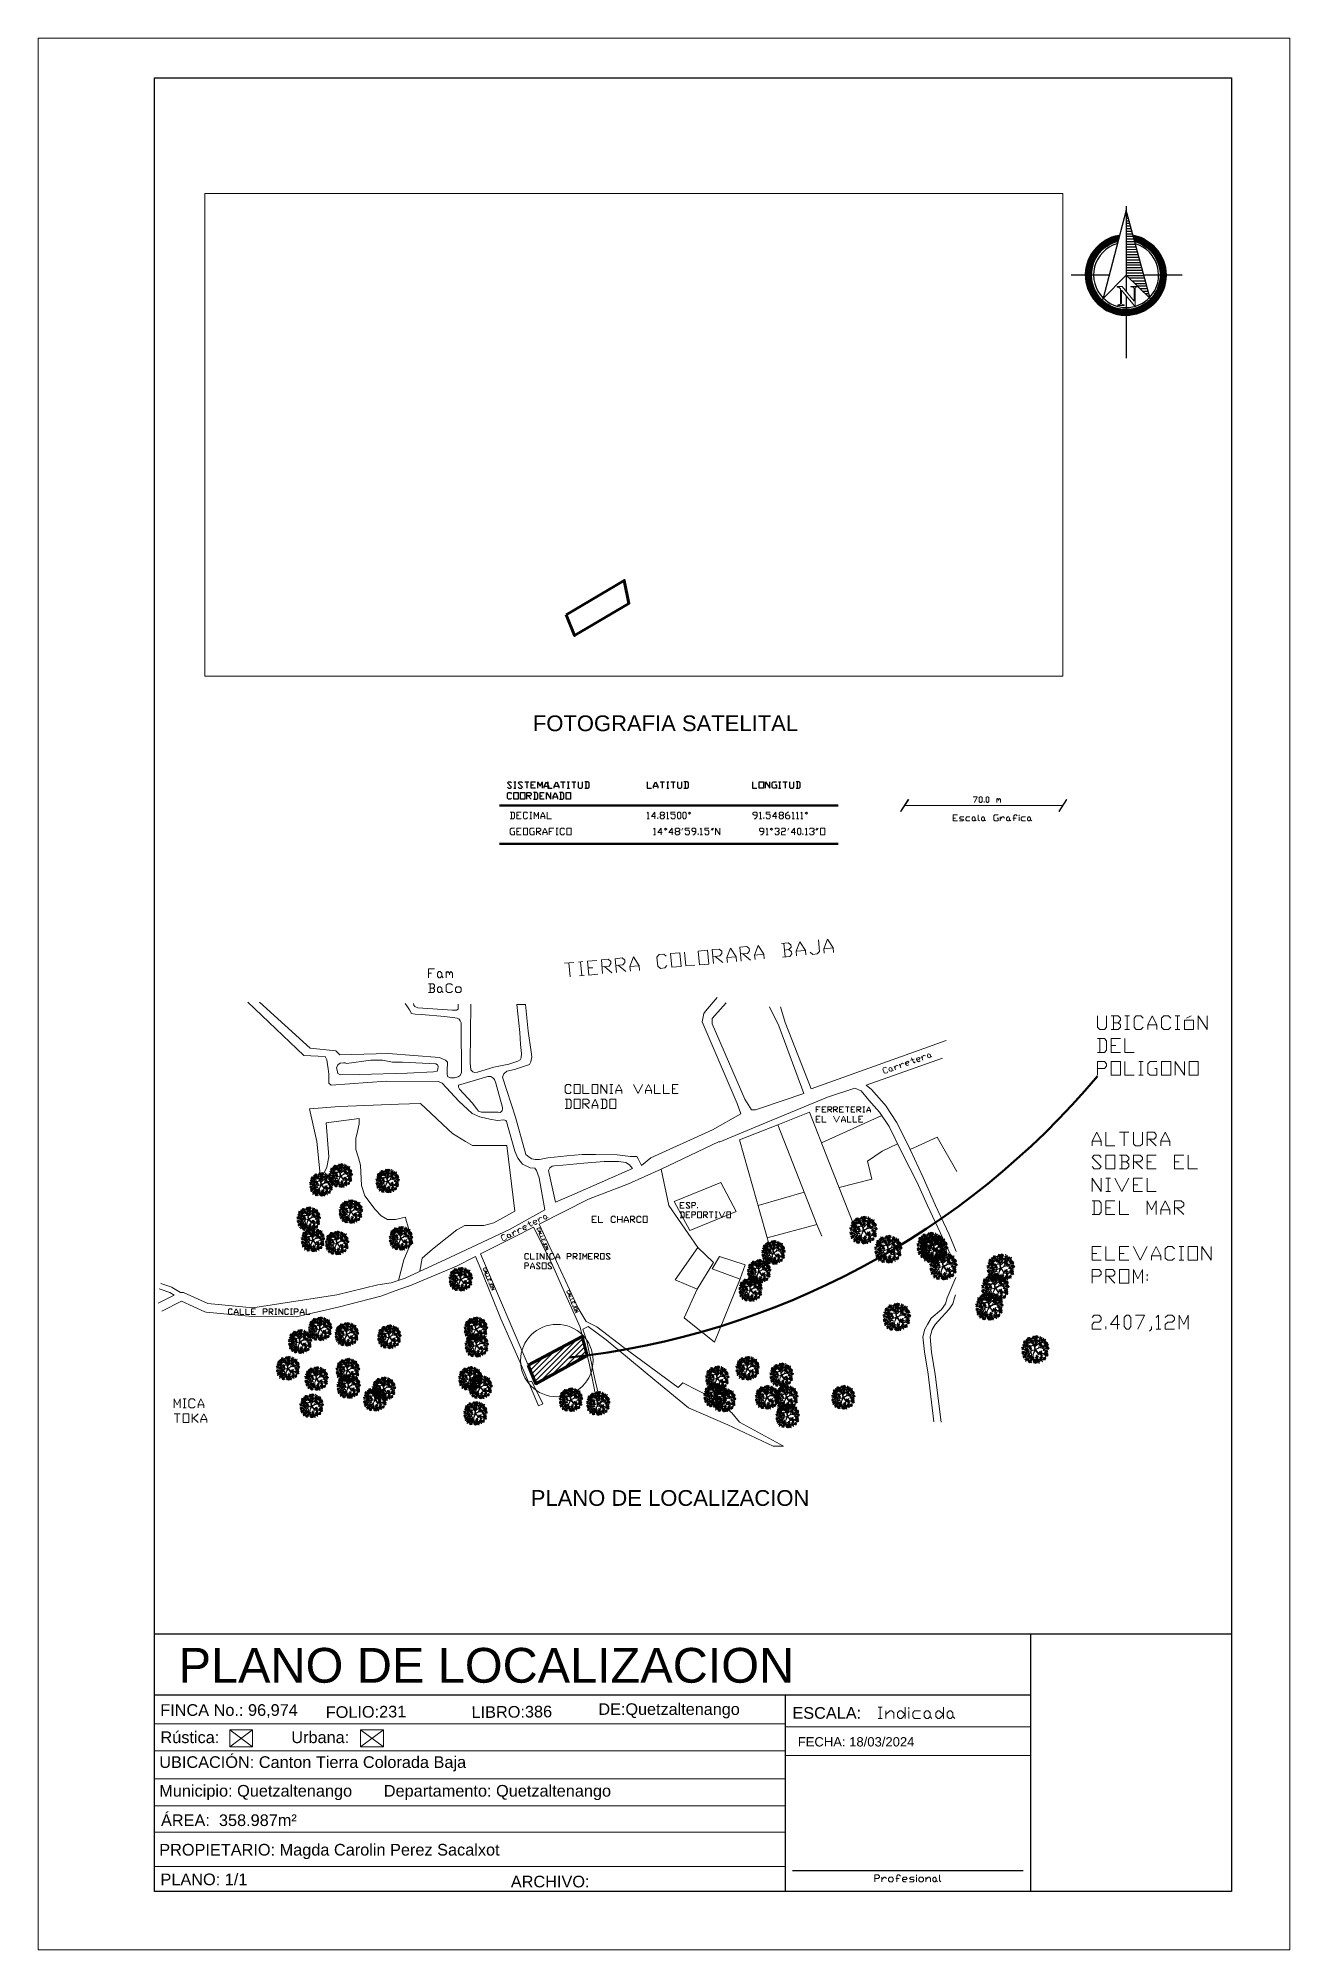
# Model space of a CAD drawing. Header units: millimetres. Extents: x 2529 to 2673, y 1639 to 1859.
import ezdxf

# ---------------------------------------------------------------- set-up
doc = ezdxf.new("R2010")
doc.units = ezdxf.units.MM
for name, color, linetype in [('PDF_0', 7, 'Continuous'), ('PDF_10 Formato', 7, 'Continuous'), ('PDF_CVL_CUADCON_TIT', 7, 'Continuous'), ('PDF_CVL_PUNTO_NUM', 7, 'Continuous'), ('PDF_FORMATO', 7, 'Continuous'), ('PDF_outline', 7, 'Continuous'), ('PDF_Text', 7, 'Continuous'), ('PDF_TEXTO FIJO', 7, 'Continuous')]:
    doc.layers.add(name, color=color, linetype=linetype)
doc.styles.add('PDF Arial-BoldMT', font='arial.ttf')
doc.styles.add('PDF ArialMT', font='arial.ttf')

msp = doc.modelspace()

# ---------------------------------------------------------------- texts
at = {"layer": 'PDF_Text', "attachment_point": 4}
for s, insert, char_height, style in [('FOTOGRAFIA SATELITAL', (2585.67, 1779.74), 1.8108, 'PDF Arial-BoldMT'), ('PLANO DE LOCALIZACION', (2585.42, 1690.61), 1.8108, 'PDF Arial-BoldMT'), ('PLANO DE LOCALIZACION', (2544.92, 1671.34), 4.0006, 'PDF ArialMT'), ('FINCA No.: 96,974', (2542.8, 1666.1), 1.3413, 'PDF Arial-BoldMT'), ('DE:Quetzaltenango', (2593.21, 1666.13), 1.3335, 'PDF Arial-BoldMT'), ('ESCALA:', (2615.52, 1665.88), 1.341, 'PDF Arial-BoldMT'), ('Rústica:', (2542.83, 1663.08), 1.341, 'PDF Arial-BoldMT'), ('Urbana:', (2557.88, 1663.08), 1.341, 'PDF Arial-BoldMT'), ('FECHA: 18/03/2024', (2616.14, 1662.56), 1.0731, 'PDF Arial-BoldMT'), ('UBICACIÓN: Canton Tierra Colorada Baja', (2542.69, 1660.03), 1.3413, 'PDF Arial-BoldMT'), ('Municipio: Quetzaltenango       Departamento: Quetzaltenango', (2542.69, 1656.73), 1.3413, 'PDF Arial-BoldMT'), ('ÁREA:  358.987m²', (2542.89, 1653.54), 1.3413, 'PDF Arial-BoldMT'), ('PROPIETARIO: Magda Carolin Perez Sacalxot', (2542.69, 1649.95), 1.3413, 'PDF Arial-BoldMT'), ('PLANO: 1/1', (2542.83, 1646.73), 1.341, 'PDF ArialMT'), ('ARCHIVO:', (2583.13, 1646.48), 1.341, 'PDF ArialMT')]:
    msp.add_mtext(s, dxfattribs=dict(at, insert=insert, char_height=char_height, style=style))
at = {"layer": 'PDF_Text', "char_height": 1.341, "attachment_point": 4, "rotation": 0.5522, "style": 'PDF Arial-BoldMT'}
for s, insert in [('FOLIO:231', (2561.84, 1665.96)), ('LIBRO:386', (2578.61, 1665.96))]:
    msp.add_mtext(s, dxfattribs=dict(at, insert=insert))

# ---------------------------------------------------------------- hatches: boundary and pattern name
at = {"layer": 'PDF_0', "transparency": 33554559}
msp.add_hatch(color=256, dxfattribs=at).paths.add_polyline_path([(2653.98, 1838.75), (2653.95, 1838.78), (2653.93, 1838.8), (2653.9, 1838.78), (2653.87, 1838.75), (2653.9, 1838.72), (2653.93, 1838.69), (2653.95, 1838.72)])

# ---------------------------------------------------------------- linework, layer by layer
at = {"layer": 'PDF_0', "lineweight": 30}
for points in [[(2651.19, 1828.55), (2653.9, 1831.32), (2656.69, 1828.64), (2653.93, 1838.8), (2651.22, 1828.5)], [(2653.93, 1839.26), (2653.93, 1829.46)], [(2651.92, 1831.32), (2647.6, 1831.32)], [(2660.34, 1831.32), (2655.96, 1831.32)], [(2653.93, 1828.95), (2653.93, 1821.78)]]:
    msp.add_lwpolyline(points, dxfattribs=at)
at = {"layer": 'PDF_0', "lineweight": 25}
for points in [[(2654.01, 1838.44), (2653.93, 1838.44)], [(2654.1, 1838.15), (2653.93, 1838.15)], [(2654.18, 1837.84), (2653.93, 1837.84)], [(2654.26, 1837.53), (2653.93, 1837.53)], [(2654.35, 1837.25), (2653.93, 1837.25)], [(2654.43, 1836.94), (2653.93, 1836.94)], [(2654.52, 1836.66), (2653.93, 1836.66)], [(2651.07, 1834.23), (2650.28, 1834.23)], [(2651.16, 1834.31), (2650.37, 1834.31)], [(2651.24, 1834.37), (2650.42, 1834.37)], [(2651.36, 1834.46), (2650.51, 1834.46)], [(2651.44, 1834.54), (2650.57, 1834.54)], [(2651.55, 1834.62), (2650.65, 1834.62)], [(2651.7, 1834.71), (2650.74, 1834.71)], [(2651.81, 1834.79), (2650.82, 1834.79)], [(2651.95, 1834.85), (2650.9, 1834.85)], [(2652.12, 1834.94), (2651.02, 1834.94)], [(2652.29, 1835.02), (2651.13, 1835.02)], [(2652.49, 1835.1), (2651.24, 1835.1)], [(2652.74, 1835.19), (2651.36, 1835.19)], [(2652.94, 1835.25), (2651.47, 1835.25)], [(2652.97, 1835.33), (2651.61, 1835.33)], [(2652.97, 1835.42), (2651.75, 1835.42)], [(2652.99, 1835.5), (2651.92, 1835.5)], [(2653.02, 1835.58), (2652.12, 1835.58)], [(2653.05, 1835.67), (2652.32, 1835.67)], [(2653.05, 1835.73), (2652.57, 1835.73)], [(2653.08, 1835.81), (2652.88, 1835.81)], [(2654.6, 1836.35), (2653.93, 1836.35)], [(2654.69, 1836.04), (2653.93, 1836.04)], [(2654.75, 1835.75), (2653.93, 1835.75)], [(2654.83, 1835.44), (2653.93, 1835.44)], [(2654.91, 1835.13), (2653.93, 1835.13)], [(2655, 1834.85), (2653.93, 1834.85)], [(2655.08, 1834.54), (2653.93, 1834.54)], [(2655.17, 1834.23), (2653.93, 1834.26)], [(2654.86, 1835.81), (2654.75, 1835.81)], [(2655.17, 1835.73), (2654.77, 1835.73)], [(2655.39, 1835.67), (2654.77, 1835.67)], [(2655.62, 1835.58), (2654.8, 1835.58)], [(2655.79, 1835.5), (2654.83, 1835.5)], [(2655.96, 1835.42), (2654.86, 1835.42)], [(2656.1, 1835.33), (2654.86, 1835.33)], [(2656.24, 1835.25), (2654.89, 1835.25)], [(2656.35, 1835.19), (2655, 1835.19)], [(2656.5, 1835.1), (2655.23, 1835.1)], [(2656.61, 1835.02), (2655.42, 1835.02)], [(2656.69, 1834.94), (2655.62, 1834.94)], [(2656.81, 1834.85), (2655.76, 1834.85)], [(2656.89, 1834.79), (2655.9, 1834.79)], [(2656.98, 1834.71), (2656.04, 1834.71)], [(2657.06, 1834.62), (2656.16, 1834.62)], [(2657.15, 1834.54), (2656.27, 1834.54)], [(2657.23, 1834.46), (2656.35, 1834.46)], [(2657.29, 1834.37), (2656.47, 1834.37)], [(2657.37, 1834.31), (2656.55, 1834.31)], [(2657.43, 1834.23), (2656.64, 1834.23)], [(2649.92, 1832.08), (2649.32, 1832.08)], [(2649.94, 1832.22), (2649.35, 1832.22)], [(2649.94, 1832.14), (2649.35, 1832.14)], [(2650, 1832.39), (2649.38, 1832.39)], [(2649.97, 1832.31), (2649.38, 1832.31)], [(2650, 1832.48), (2649.41, 1832.48)], [(2650.03, 1832.56), (2649.44, 1832.56)], [(2650.09, 1832.7), (2649.46, 1832.7)], [(2650.06, 1832.62), (2649.46, 1832.62)], [(2650.11, 1832.79), (2649.49, 1832.79)], [(2650.14, 1832.87), (2649.52, 1832.87)], [(2650.2, 1832.96), (2649.55, 1832.96)], [(2650.23, 1833.02), (2649.58, 1833.02)], [(2650.25, 1833.1), (2649.63, 1833.1)], [(2650.31, 1833.18), (2649.66, 1833.18)], [(2650.34, 1833.27), (2649.69, 1833.27)], [(2650.4, 1833.35), (2649.72, 1833.35)], [(2650.42, 1833.44), (2649.77, 1833.44)], [(2650.48, 1833.5), (2649.8, 1833.5)], [(2650.54, 1833.58), (2649.86, 1833.58)], [(2650.59, 1833.66), (2649.89, 1833.66)], [(2650.65, 1833.75), (2649.94, 1833.75)], [(2650.71, 1833.83), (2650, 1833.83)], [(2650.79, 1833.92), (2650.06, 1833.92)], [(2650.85, 1833.98), (2650.11, 1833.98)], [(2650.93, 1834.06), (2650.17, 1834.06)], [(2650.99, 1834.14), (2650.23, 1834.14)], [(2655.25, 1833.95), (2653.93, 1833.95)], [(2655.34, 1833.64), (2653.93, 1833.64)], [(2655.42, 1833.35), (2653.93, 1833.35)], [(2655.51, 1833.04), (2653.93, 1833.04)], [(2655.56, 1832.73), (2653.93, 1832.73)], [(2655.65, 1832.45), (2653.93, 1832.45)], [(2655.73, 1832.14), (2653.93, 1832.14)], [(2657.48, 1834.14), (2656.72, 1834.14)], [(2657.54, 1834.06), (2656.81, 1834.06)], [(2657.6, 1833.98), (2656.86, 1833.98)], [(2657.65, 1833.92), (2656.95, 1833.92)], [(2657.71, 1833.83), (2657, 1833.83)], [(2657.77, 1833.75), (2657.06, 1833.75)], [(2657.82, 1833.66), (2657.12, 1833.66)], [(2657.85, 1833.58), (2657.17, 1833.58)], [(2657.91, 1833.5), (2657.23, 1833.5)], [(2657.94, 1833.44), (2657.29, 1833.44)], [(2657.99, 1833.35), (2657.31, 1833.35)], [(2658.02, 1833.27), (2657.37, 1833.27)], [(2658.05, 1833.18), (2657.43, 1833.18)], [(2658.11, 1833.1), (2657.46, 1833.1)], [(2658.13, 1833.02), (2657.48, 1833.02)], [(2658.16, 1832.96), (2657.54, 1832.96)], [(2658.19, 1832.87), (2657.57, 1832.87)], [(2658.22, 1832.79), (2657.6, 1832.79)], [(2658.25, 1832.7), (2657.63, 1832.7)], [(2658.27, 1832.62), (2657.65, 1832.62)], [(2658.3, 1832.56), (2657.68, 1832.56)], [(2658.3, 1832.48), (2657.71, 1832.48)], [(2658.33, 1832.39), (2657.74, 1832.39)], [(2658.36, 1832.31), (2657.74, 1832.31)], [(2658.36, 1832.22), (2657.77, 1832.22)], [(2658.39, 1832.14), (2657.79, 1832.14)], [(2658.39, 1832.08), (2657.79, 1832.08)], [(2649.86, 1831.69), (2649.27, 1831.69)], [(2649.86, 1831.6), (2649.27, 1831.6)], [(2649.86, 1831.52), (2649.27, 1831.52)], [(2649.86, 1831.43), (2649.27, 1831.43)], [(2649.86, 1831.35), (2649.27, 1831.35)], [(2649.86, 1831.26), (2649.27, 1831.26)], [(2649.86, 1831.21), (2649.27, 1831.21)], [(2649.86, 1831.12), (2649.27, 1831.12)], [(2649.86, 1831.04), (2649.27, 1831.04)], [(2649.86, 1830.95), (2649.27, 1830.95)], [(2649.89, 1831.91), (2649.29, 1831.91)], [(2649.89, 1831.83), (2649.29, 1831.83)], [(2649.86, 1831.74), (2649.29, 1831.74)], [(2649.86, 1830.87), (2649.29, 1830.87)], [(2649.89, 1830.78), (2649.29, 1830.78)], [(2649.89, 1830.73), (2649.29, 1830.73)], [(2649.89, 1832), (2649.32, 1832)], [(2649.92, 1830.64), (2649.32, 1830.64)], [(2649.92, 1830.56), (2649.32, 1830.56)], [(2649.94, 1830.47), (2649.35, 1830.47)], [(2649.94, 1830.39), (2649.35, 1830.39)], [(2649.97, 1830.33), (2649.38, 1830.33)], [(2650, 1830.25), (2649.41, 1830.25)], [(2650.03, 1830.16), (2649.41, 1830.16)], [(2650.06, 1830.08), (2649.44, 1830.08)], [(2650.09, 1829.99), (2649.46, 1829.99)], [(2650.11, 1829.91), (2649.49, 1829.91)], [(2650.14, 1829.85), (2649.52, 1829.85)], [(2655.82, 1831.83), (2653.93, 1831.86)], [(2655.9, 1831.55), (2653.93, 1831.55)], [(2655.99, 1831.24), (2653.98, 1831.24)], [(2656.07, 1830.95), (2654.29, 1830.95)], [(2656.16, 1830.64), (2654.6, 1830.64)], [(2656.24, 1830.33), (2654.91, 1830.33)], [(2656.33, 1830.05), (2655.23, 1830.05)], [(2658.22, 1829.85), (2657.6, 1829.85)], [(2658.25, 1829.91), (2657.63, 1829.91)], [(2658.25, 1829.99), (2657.65, 1829.99)], [(2658.27, 1830.08), (2657.68, 1830.08)], [(2658.33, 1830.25), (2657.71, 1830.25)], [(2658.3, 1830.16), (2657.71, 1830.16)], [(2658.33, 1830.33), (2657.74, 1830.33)], [(2658.36, 1830.39), (2657.77, 1830.39)], [(2658.39, 1830.56), (2657.79, 1830.56)], [(2658.39, 1830.47), (2657.79, 1830.47)], [(2658.42, 1832), (2657.82, 1832)], [(2658.42, 1831.91), (2657.82, 1831.91)], [(2658.42, 1830.78), (2657.82, 1830.78)], [(2658.42, 1830.73), (2657.82, 1830.73)], [(2658.42, 1830.64), (2657.82, 1830.64)], [(2658.42, 1831.83), (2657.85, 1831.83)], [(2658.44, 1831.74), (2657.85, 1831.74)], [(2658.44, 1831.69), (2657.85, 1831.69)], [(2658.44, 1831.6), (2657.85, 1831.6)], [(2658.44, 1831.04), (2657.85, 1831.04)], [(2658.44, 1830.95), (2657.85, 1830.95)], [(2658.44, 1830.87), (2657.85, 1830.87)], [(2658.44, 1831.52), (2657.88, 1831.52)], [(2658.44, 1831.43), (2657.88, 1831.43)], [(2658.44, 1831.35), (2657.88, 1831.35)], [(2658.44, 1831.26), (2657.88, 1831.26)], [(2658.44, 1831.21), (2657.88, 1831.21)], [(2658.44, 1831.12), (2657.88, 1831.12)], [(2650.17, 1829.77), (2649.55, 1829.77)], [(2650.2, 1829.68), (2649.58, 1829.68)], [(2650.23, 1829.6), (2649.61, 1829.6)], [(2650.28, 1829.51), (2649.63, 1829.51)], [(2650.31, 1829.46), (2649.66, 1829.46)], [(2650.37, 1829.37), (2649.72, 1829.37)], [(2650.4, 1829.29), (2649.75, 1829.29)], [(2650.45, 1829.2), (2649.77, 1829.2)], [(2650.51, 1829.12), (2649.83, 1829.12)], [(2650.57, 1829.03), (2649.86, 1829.03)], [(2650.62, 1828.98), (2649.92, 1828.98)], [(2650.68, 1828.89), (2649.97, 1828.89)], [(2650.74, 1828.81), (2650.03, 1828.81)], [(2650.79, 1828.72), (2650.06, 1828.72)], [(2650.88, 1828.64), (2650.11, 1828.64)], [(2650.93, 1828.55), (2650.2, 1828.55)], [(2651.02, 1828.5), (2650.25, 1828.5)], [(2651.1, 1828.41), (2650.31, 1828.41)], [(2651.19, 1828.33), (2650.37, 1828.33)], [(2651.3, 1828.24), (2650.45, 1828.24)], [(2651.38, 1828.16), (2650.51, 1828.16)], [(2651.5, 1828.1), (2650.59, 1828.1)], [(2651.61, 1828.02), (2650.68, 1828.02)], [(2651.72, 1827.93), (2650.76, 1827.93)], [(2651.86, 1827.85), (2650.85, 1827.85)], [(2652.01, 1827.76), (2650.96, 1827.76)], [(2652.18, 1827.68), (2651.05, 1827.68)], [(2656.38, 1829.74), (2655.54, 1829.74)], [(2656.67, 1827.68), (2655.56, 1827.68)], [(2656.78, 1827.76), (2655.71, 1827.76)], [(2656.47, 1829.43), (2655.85, 1829.43)], [(2656.86, 1827.85), (2655.87, 1827.85)], [(2656.95, 1827.93), (2655.99, 1827.93)], [(2657.03, 1828.02), (2656.13, 1828.02)], [(2656.55, 1829.15), (2656.16, 1829.15)], [(2657.12, 1828.1), (2656.24, 1828.1)], [(2657.2, 1828.16), (2656.33, 1828.16)], [(2657.26, 1828.24), (2656.44, 1828.24)], [(2656.64, 1828.84), (2656.5, 1828.84)], [(2657.34, 1828.33), (2656.52, 1828.33)], [(2657.4, 1828.41), (2656.61, 1828.41)], [(2657.48, 1828.5), (2656.69, 1828.5)], [(2657.54, 1828.55), (2656.78, 1828.55)], [(2657.6, 1828.64), (2656.83, 1828.64)], [(2657.65, 1828.72), (2656.92, 1828.72)], [(2657.71, 1828.81), (2656.98, 1828.81)], [(2657.74, 1828.89), (2657.03, 1828.89)], [(2657.79, 1828.98), (2657.12, 1828.98)], [(2657.85, 1829.03), (2657.17, 1829.03)], [(2657.88, 1829.12), (2657.2, 1829.12)], [(2657.94, 1829.2), (2657.26, 1829.2)], [(2657.96, 1829.29), (2657.31, 1829.29)], [(2658.02, 1829.37), (2657.37, 1829.37)], [(2658.05, 1829.46), (2657.4, 1829.46)], [(2658.08, 1829.51), (2657.46, 1829.51)], [(2658.11, 1829.6), (2657.48, 1829.6)], [(2658.16, 1829.68), (2657.51, 1829.68)], [(2658.19, 1829.77), (2657.54, 1829.77)], [(2652.34, 1827.62), (2651.16, 1827.62)], [(2652.57, 1827.54), (2651.27, 1827.54)], [(2652.82, 1827.45), (2651.38, 1827.45)], [(2653.19, 1827.37), (2651.53, 1827.37)], [(2656.04, 1827.28), (2653.9, 1827.28), (2651.67, 1827.28)], [(2655.9, 1827.23), (2653.9, 1827.23), (2651.81, 1827.23)], [(2655.73, 1827.14), (2653.9, 1827.14), (2651.98, 1827.14)], [(2655.54, 1827.06), (2653.9, 1827.06), (2652.18, 1827.06)], [(2655.34, 1826.97), (2653.9, 1826.97), (2652.4, 1826.97)], [(2655.06, 1826.89), (2653.9, 1826.89), (2652.66, 1826.89)], [(2654.72, 1826.8), (2653.9, 1826.8), (2652.99, 1826.8)], [(2654.01, 1826.75), (2653.9, 1826.75), (2653.7, 1826.75)], [(2656.19, 1827.37), (2654.55, 1827.37)], [(2656.33, 1827.45), (2654.89, 1827.45)], [(2656.44, 1827.54), (2655.17, 1827.54)], [(2656.55, 1827.62), (2655.37, 1827.62)]]:
    msp.add_lwpolyline(points, dxfattribs=at)
at = {"layer": 'PDF_0', "lineweight": 20}
for points in [[(2654.89, 1827.79), (2653.39, 1829.57), (2653.39, 1828.04), (2653.47, 1827.9), (2653.56, 1827.88), (2653.7, 1827.88), (2653.7, 1827.82), (2652.94, 1827.82), (2652.94, 1827.88), (2653.14, 1827.88), (2653.19, 1827.93), (2653.25, 1827.99), (2653.25, 1828.07), (2653.25, 1829.74), (2653.08, 1829.94), (2652.97, 1829.94), (2652.88, 1829.94), (2652.88, 1830.02), (2653.47, 1830.02), (2654.83, 1828.33), (2654.83, 1829.82), (2654.66, 1829.97), (2654.46, 1829.97), (2654.46, 1830.02), (2655.25, 1830.02), (2655.25, 1829.97), (2655.08, 1829.94), (2654.94, 1829.88), (2654.94, 1829.82), (2654.94, 1827.79)], [(2550.79, 1662), (2553.42, 1662), (2553.42, 1663.94), (2550.79, 1663.94)], [(2565.85, 1662), (2568.47, 1662), (2568.47, 1663.94), (2565.85, 1663.94)]]:
    msp.add_lwpolyline(points, close=True, dxfattribs=at)
for points in [[(2653.9, 1830.36), (2653.87, 1830.36)], [(2553.42, 1662), (2550.79, 1663.94)], [(2550.79, 1662), (2553.42, 1663.94)], [(2568.47, 1662), (2565.85, 1663.94)], [(2565.85, 1662), (2568.47, 1663.94)]]:
    msp.add_lwpolyline(points, dxfattribs=at)
at = {"layer": 'PDF_0', "lineweight": 30}
msp.add_lwpolyline([(2651.29, 1828.66, 0.194727), (2653.89, 1827.59, 0.204974), (2656.6, 1828.73)], format="xyb", dxfattribs=at)
at = {"layer": 'PDF_0', "lineweight": 50}
for points in [[(2581.83, 1770.29), (2620.77, 1770.29)], [(2581.83, 1765.89), (2620.77, 1765.89)]]:
    msp.add_lwpolyline(points, dxfattribs=at)
at = {"layer": 'PDF_0', "lineweight": 9}
for points in [[(2650.62, 1746.09), (2650.62, 1744.79), (2650.88, 1744.51), (2651.41, 1744.51), (2651.67, 1744.79), (2651.67, 1746.09)], [(2652.99, 1745.3), (2653.25, 1745.59), (2653.25, 1745.84), (2652.99, 1746.09), (2652.2, 1746.09)], [(2652.2, 1744.51), (2652.99, 1744.51), (2653.25, 1744.79), (2653.25, 1745.05), (2652.99, 1745.3), (2652.46, 1745.3)], [(2652.46, 1746.09), (2652.46, 1744.51)], [(2653.78, 1746.09), (2654.29, 1746.09)], [(2653.78, 1744.51), (2654.29, 1744.51)], [(2654.04, 1746.09), (2654.04, 1744.51)], [(2655.87, 1744.79), (2655.62, 1744.51), (2655.08, 1744.51), (2654.83, 1744.79), (2654.83, 1745.84), (2655.08, 1746.09), (2655.62, 1746.09), (2655.87, 1745.84)], [(2656.41, 1744.51), (2656.41, 1745.05), (2656.92, 1746.09), (2657.46, 1745.05), (2657.46, 1744.51)], [(2656.41, 1745.05), (2657.46, 1745.05)], [(2659.04, 1744.79), (2658.78, 1744.51), (2658.25, 1744.51), (2657.99, 1744.79), (2657.99, 1745.84), (2658.25, 1746.09), (2658.78, 1746.09), (2659.04, 1745.84)], [(2659.57, 1746.09), (2660.08, 1746.09)], [(2659.57, 1744.51), (2660.08, 1744.51)], [(2659.83, 1746.09), (2659.83, 1744.51)], [(2661.41, 1746.09), (2660.87, 1745.84)], [(2662.2, 1744.51), (2662.2, 1746.09), (2663.25, 1744.51), (2663.25, 1746.09)], [(2650.62, 1741.89), (2651.41, 1741.89), (2651.67, 1742.14), (2651.67, 1743.21), (2651.41, 1743.47), (2650.62, 1743.47)], [(2650.88, 1743.47), (2650.88, 1741.89)], [(2653.25, 1741.89), (2652.2, 1741.89), (2652.2, 1743.47), (2653.25, 1743.47)], [(2652.2, 1742.68), (2652.71, 1742.68)], [(2653.78, 1743.47), (2653.78, 1741.89), (2654.83, 1741.89)], [(2650.62, 1739.26), (2650.62, 1740.84), (2651.41, 1740.84), (2651.67, 1740.59), (2651.67, 1740.3), (2651.41, 1740.05), (2650.62, 1740.05)], [(2653.78, 1740.84), (2653.78, 1739.26), (2654.83, 1739.26)], [(2655.37, 1740.84), (2655.87, 1740.84)], [(2655.62, 1740.84), (2655.62, 1739.26)], [(2657.2, 1740.05), (2657.46, 1740.05), (2657.46, 1739.26), (2656.67, 1739.26), (2656.41, 1739.51), (2656.41, 1740.59), (2656.67, 1740.84), (2657.46, 1740.84)], [(2659.57, 1739.26), (2659.57, 1740.84), (2660.62, 1739.26), (2660.62, 1740.84)], [(2655.37, 1739.26), (2655.87, 1739.26)], [(2650, 1731.13), (2650, 1731.66), (2650.54, 1732.71), (2651.05, 1731.66), (2651.05, 1731.13)], [(2650, 1731.66), (2651.05, 1731.66)], [(2651.58, 1732.71), (2651.58, 1731.13), (2652.63, 1731.13)], [(2653.16, 1732.71), (2654.21, 1732.71)], [(2653.7, 1732.71), (2653.7, 1731.13)], [(2654.75, 1732.71), (2654.75, 1731.38), (2655, 1731.13), (2655.54, 1731.13), (2655.79, 1731.38), (2655.79, 1732.71)], [(2656.33, 1731.13), (2656.33, 1732.71), (2657.12, 1732.71), (2657.37, 1732.43), (2657.37, 1732.17), (2657.12, 1731.92), (2656.33, 1731.92)], [(2656.58, 1731.92), (2657.37, 1731.13)], [(2657.91, 1731.13), (2657.91, 1731.66), (2658.42, 1732.71), (2658.95, 1731.66), (2658.95, 1731.13)], [(2657.91, 1731.66), (2658.95, 1731.66)], [(2564.49, 1726.86), (2564.27, 1726.92), (2564.1, 1727.17), (2563.9, 1727.2), (2563.59, 1727.65), (2563.36, 1727.26), (2563.5, 1727.68), (2563.42, 1728.22), (2562.91, 1728.73)], [(2563.19, 1728.44), (2563.25, 1728.92)], [(2563.42, 1728.25), (2563.45, 1728.92)], [(2563.45, 1728.5), (2563.64, 1728.95), (2563.5, 1728.02), (2563.45, 1728.25)], [(2563.87, 1727.85), (2564.21, 1728.75)], [(2564.1, 1728.81), (2564.01, 1728.67), (2563.98, 1728.39), (2564.24, 1728.36), (2564.55, 1728.47)], [(2564.24, 1728.39), (2564.27, 1728.73)], [(2650, 1728.75), (2650.25, 1728.5), (2650.79, 1728.5), (2651.05, 1728.75), (2650, 1729.8), (2650.25, 1730.08), (2650.79, 1730.08), (2651.05, 1729.8)], [(2653.95, 1729.29), (2654.21, 1729.55), (2654.21, 1729.8), (2653.95, 1730.08), (2653.16, 1730.08)], [(2653.16, 1728.5), (2653.95, 1728.5), (2654.21, 1728.75), (2654.21, 1729.01), (2653.95, 1729.29), (2653.42, 1729.29)], [(2653.42, 1730.08), (2653.42, 1728.5)], [(2654.75, 1728.5), (2654.75, 1730.08), (2655.54, 1730.08), (2655.79, 1729.8), (2655.79, 1729.55), (2655.54, 1729.29), (2654.75, 1729.29)], [(2655, 1729.29), (2655.79, 1728.5)], [(2657.37, 1728.5), (2656.33, 1728.5), (2656.33, 1730.08), (2657.37, 1730.08)], [(2656.33, 1729.29), (2656.83, 1729.29)], [(2660.53, 1728.5), (2659.49, 1728.5), (2659.49, 1730.08), (2660.53, 1730.08)], [(2659.49, 1729.29), (2660, 1729.29)], [(2661.04, 1730.08), (2661.04, 1728.5), (2662.12, 1728.5)], [(2562.29, 1725.85), (2562.03, 1725.9), (2561.86, 1726.16), (2561.67, 1726.18), (2561.36, 1726.64), (2561.13, 1726.24), (2561.27, 1726.69), (2560.88, 1726.55), (2560.09, 1726.69)], [(2560.45, 1727), (2560.11, 1726.83)], [(2560.74, 1726.89), (2560.17, 1727.09)], [(2560.59, 1726.61), (2560.28, 1726.04)], [(2560.99, 1726.58), (2560.37, 1727.4)], [(2560.9, 1726.55), (2560.42, 1725.82)], [(2560.59, 1727.09), (2560.45, 1727.54)], [(2560.85, 1727.57), (2560.54, 1727.62)], [(2561.27, 1726.69), (2561.19, 1727.23), (2560.71, 1727.74)], [(2561.27, 1726.66), (2560.9, 1726.52)], [(2560.96, 1727.43), (2561.02, 1727.91)], [(2561.22, 1727.2), (2561.3, 1726.69), (2561.27, 1726.98), (2561.33, 1726.72), (2561.3, 1726.78), (2561.33, 1726.69), (2561.3, 1726.66), (2561.16, 1726.33), (2561.33, 1726.66), (2561.24, 1726.44), (2561.36, 1726.66), (2561.67, 1726.21), (2561.38, 1726.66), (2561.7, 1726.21), (2561.86, 1726.16)], [(2561.22, 1727.48), (2561.44, 1727.94), (2561.27, 1727), (2561.22, 1727.23), (2561.22, 1727.91)], [(2561.75, 1727.37), (2561.3, 1726.95), (2561.36, 1726.72), (2561.95, 1726.98), (2561.38, 1726.66), (2561.75, 1726.89), (2561.36, 1726.69)], [(2561.36, 1726.69), (2561.53, 1726.75), (2561.36, 1726.69)], [(2561.64, 1726.86), (2561.98, 1727.74)], [(2562.06, 1727.71), (2562.01, 1727.37), (2561.75, 1727.37), (2561.78, 1727.65), (2561.89, 1727.79)], [(2561.84, 1726.92), (2562.57, 1726.61)], [(2561.95, 1726.98), (2562.54, 1726.95)], [(2562.01, 1727.37), (2562.32, 1727.48)], [(2562.15, 1726.98), (2562.43, 1727.31)], [(2562.15, 1726.81), (2562.57, 1726.83)], [(2563.11, 1727.54), (2563.5, 1727.68), (2563.11, 1727.57), (2562.32, 1727.71)], [(2562.68, 1727.99), (2562.34, 1727.85)], [(2562.97, 1727.91), (2562.37, 1728.1)], [(2562.66, 1727.34), (2562.37, 1727.37)], [(2562.91, 1727.2), (2562.43, 1727.26)], [(2562.82, 1727.6), (2562.51, 1727.06)], [(2563.19, 1727.6), (2562.57, 1728.39)], [(2563.14, 1727.54), (2562.66, 1726.83)], [(2562.8, 1728.1), (2562.68, 1728.53)], [(2563.33, 1727.09), (2562.74, 1726.75)], [(2563.08, 1728.58), (2562.77, 1728.64)], [(2563.05, 1726.95), (2562.88, 1726.66)], [(2563.14, 1726.98), (2563.02, 1726.55)], [(2563.36, 1727.26), (2563.31, 1726.89), (2563.73, 1726.47)], [(2563.45, 1726.78), (2563.33, 1726.47)], [(2563.45, 1728.22), (2563.53, 1727.71), (2563.5, 1727.99), (2563.56, 1727.74), (2563.53, 1727.79), (2563.56, 1727.68), (2563.53, 1727.68), (2563.39, 1727.34), (2563.56, 1727.68), (2563.45, 1727.46), (2563.59, 1727.68), (2563.9, 1727.23), (2563.62, 1727.68), (2563.9, 1727.23), (2564.1, 1727.17)], [(2563.98, 1728.39), (2563.5, 1727.96), (2563.59, 1727.74), (2564.18, 1727.99), (2563.62, 1727.68), (2563.98, 1727.91), (2563.56, 1727.71), (2563.73, 1727.77), (2563.59, 1727.71)], [(2563.84, 1727.29), (2563.73, 1726.75), (2563.56, 1726.44)], [(2563.7, 1726.75), (2563.9, 1726.47)], [(2563.84, 1727.31), (2564.77, 1727.34)], [(2564.07, 1727.91), (2564.8, 1727.6)], [(2564.1, 1727.09), (2564.12, 1726.78), (2564.18, 1726.61)], [(2564.15, 1727.99), (2564.77, 1727.96)], [(2564.27, 1727.31), (2564.69, 1727.2)], [(2564.38, 1727.99), (2564.63, 1728.33)], [(2564.38, 1727.79), (2564.8, 1727.82)], [(2569.88, 1726.24), (2569.63, 1726.3), (2569.49, 1726.55), (2569.29, 1726.58), (2568.98, 1727.03), (2568.76, 1726.64), (2568.9, 1727.09), (2568.5, 1726.95), (2567.71, 1727.09)], [(2568.08, 1727.4), (2567.74, 1727.23)], [(2568.36, 1727.29), (2567.77, 1727.48)], [(2568.05, 1726.75), (2567.77, 1726.78)], [(2568.3, 1726.61), (2567.82, 1726.64)], [(2568.22, 1727), (2567.91, 1726.44)], [(2568.59, 1726.98), (2567.96, 1727.79)], [(2568.53, 1726.95), (2568.05, 1726.21)], [(2568.19, 1727.48), (2568.08, 1727.94)], [(2568.73, 1726.5), (2568.11, 1726.16)], [(2568.47, 1727.96), (2568.16, 1728.02)], [(2568.9, 1727.09), (2568.81, 1727.62), (2568.3, 1728.13)], [(2568.9, 1727.06), (2568.5, 1726.92)], [(2568.59, 1727.82), (2568.64, 1728.3)], [(2568.76, 1726.64), (2568.7, 1726.27), (2569.12, 1725.85)], [(2568.84, 1727.6), (2568.92, 1727.09), (2568.9, 1727.4), (2568.95, 1727.12), (2568.92, 1727.17), (2568.92, 1727.09), (2568.92, 1727.06), (2568.78, 1726.72), (2568.95, 1727.06), (2568.84, 1726.83), (2568.98, 1727.06), (2569.29, 1726.61), (2569.01, 1727.06), (2569.29, 1726.61), (2569.49, 1726.55)], [(2568.81, 1727.62), (2568.84, 1728.3)], [(2568.84, 1727.88), (2569.04, 1728.33), (2568.9, 1727.4), (2568.84, 1727.62)], [(2569.38, 1727.77), (2568.9, 1727.34), (2568.98, 1727.12), (2569.57, 1727.37), (2569.01, 1727.06), (2569.38, 1727.29), (2568.95, 1727.09), (2569.12, 1727.14), (2568.98, 1727.09)], [(2569.24, 1726.66), (2569.12, 1726.13), (2568.95, 1725.82)], [(2569.24, 1726.69), (2570.17, 1726.72)], [(2569.26, 1727.26), (2569.57, 1728.13)], [(2569.66, 1728.1), (2569.63, 1727.77), (2569.38, 1727.77), (2569.38, 1728.05), (2569.49, 1728.19)], [(2569.46, 1727.31), (2570.2, 1727)], [(2569.49, 1726.5), (2569.52, 1726.16), (2569.57, 1725.99)], [(2569.55, 1727.37), (2570.17, 1727.34)], [(2569.63, 1727.77), (2569.94, 1727.88)], [(2569.66, 1726.69), (2570.08, 1726.58)], [(2569.77, 1727.37), (2570.03, 1727.71)], [(2569.77, 1727.2), (2570.2, 1727.23)], [(2650, 1725.87), (2650, 1727.43), (2651.05, 1725.87), (2651.05, 1727.43)], [(2651.58, 1727.43), (2652.12, 1727.43)], [(2651.84, 1727.43), (2651.84, 1725.87)], [(2652.63, 1727.43), (2653.42, 1725.87), (2654.21, 1727.43)], [(2655.79, 1725.87), (2654.75, 1725.87), (2654.75, 1727.43), (2655.79, 1727.43)], [(2654.75, 1726.64), (2655.25, 1726.64)], [(2656.33, 1727.43), (2656.33, 1725.87), (2657.37, 1725.87)], [(2560.42, 1726.35), (2560.14, 1726.38)], [(2560.68, 1726.21), (2560.2, 1726.24)], [(2561.1, 1726.1), (2560.51, 1725.76)], [(2560.82, 1725.93), (2560.65, 1725.68)], [(2560.9, 1725.96), (2560.79, 1725.53)], [(2561.13, 1726.24), (2561.1, 1725.87), (2561.5, 1725.45)], [(2561.22, 1725.76), (2561.1, 1725.45)], [(2561.67, 1725.48), (2561.5, 1725.73), (2561.33, 1725.42)], [(2561.61, 1726.27), (2561.5, 1725.73)], [(2561.61, 1726.3), (2562.54, 1726.33)], [(2561.89, 1726.07), (2561.89, 1725.76), (2561.95, 1725.59)], [(2562.03, 1726.3), (2562.46, 1726.18)], [(2564.38, 1723.45), (2563.76, 1724.26)], [(2563.98, 1723.98), (2563.84, 1724.41)], [(2564.24, 1724.46), (2563.93, 1724.52)], [(2564.66, 1723.56), (2564.58, 1724.09), (2564.1, 1724.6)], [(2564.35, 1724.29), (2564.41, 1724.77)], [(2564.6, 1724.38), (2564.83, 1724.8), (2564.66, 1723.9), (2564.6, 1724.12), (2564.6, 1724.77)], [(2564.6, 1724.07), (2564.69, 1723.56), (2564.66, 1723.87), (2564.75, 1723.59), (2565.14, 1723.76), (2564.77, 1723.56), (2565.34, 1723.87), (2564.75, 1723.61), (2564.69, 1723.84), (2565.14, 1724.24), (2565.17, 1724.55), (2565.28, 1724.66)], [(2565.03, 1723.73), (2565.37, 1724.6)], [(2565.14, 1724.26), (2565.39, 1724.24), (2565.71, 1724.35)], [(2565.39, 1724.26), (2565.45, 1724.6)], [(2568.44, 1726.33), (2568.28, 1726.07)], [(2568.53, 1726.35), (2568.42, 1725.93)], [(2568.84, 1726.16), (2568.73, 1725.85)], [(2569.09, 1726.13), (2569.29, 1725.87)], [(2650, 1723.22), (2650.79, 1723.22), (2651.05, 1723.5), (2651.05, 1724.55), (2650.79, 1724.8), (2650, 1724.8)], [(2650.25, 1724.8), (2650.25, 1723.22)], [(2651.58, 1725.87), (2652.12, 1725.87)], [(2652.63, 1723.22), (2651.58, 1723.22), (2651.58, 1724.8), (2652.63, 1724.8)], [(2653.16, 1724.8), (2653.16, 1723.22), (2654.21, 1723.22)], [(2656.33, 1723.22), (2656.33, 1724.8), (2656.83, 1723.76), (2657.37, 1724.8), (2657.37, 1723.22)], [(2657.91, 1723.22), (2657.91, 1723.76), (2658.42, 1724.8), (2658.95, 1723.76), (2658.95, 1723.22)], [(2659.49, 1723.22), (2659.49, 1724.8), (2660.25, 1724.8), (2660.53, 1724.55), (2660.53, 1724.29), (2660.25, 1724.01), (2659.49, 1724.01)], [(2559.44, 1722.57), (2559.83, 1722.71), (2559.44, 1722.6), (2558.65, 1722.74)], [(2559.01, 1723.02), (2558.67, 1722.88)], [(2559.3, 1722.94), (2558.7, 1723.13)], [(2558.98, 1722.4), (2558.7, 1722.4)], [(2559.24, 1722.23), (2558.76, 1722.29)], [(2559.15, 1722.63), (2558.84, 1722.09)], [(2559.52, 1722.63), (2558.9, 1723.42)], [(2559.46, 1722.57), (2558.98, 1721.86)], [(2559.13, 1723.13), (2559.01, 1723.56)], [(2559.63, 1722.12), (2559.04, 1721.78)], [(2559.38, 1723.61), (2559.1, 1723.67)], [(2559.92, 1722.74), (2560.06, 1722.8), (2559.89, 1722.74), (2560.31, 1722.94), (2559.92, 1722.71), (2559.78, 1722.49), (2559.86, 1722.71), (2559.72, 1722.37), (2559.83, 1722.71), (2559.75, 1723.25), (2559.24, 1723.76)], [(2559.52, 1723.47), (2559.58, 1723.95)], [(2559.69, 1722.29), (2559.63, 1721.92), (2560.06, 1721.5)], [(2559.78, 1723.25), (2559.83, 1722.74), (2559.83, 1723.02), (2559.89, 1722.77), (2559.86, 1722.82), (2559.86, 1722.71), (2559.83, 1722.71), (2559.69, 1722.29), (2559.89, 1722.68), (2560.2, 1722.23), (2560.42, 1722.2), (2560.57, 1721.95), (2560.82, 1721.89)], [(2559.78, 1723.53), (2559.97, 1723.98), (2559.8, 1723.05), (2559.75, 1723.28), (2559.75, 1723.95)], [(2560.31, 1723.42), (2559.83, 1722.99), (2559.89, 1722.77), (2560.51, 1723.02), (2559.94, 1722.71), (2560.23, 1722.26), (2560.42, 1722.2)], [(2560.14, 1722.32), (2560.06, 1721.78), (2559.86, 1721.47)], [(2559.92, 1722.71), (2560.23, 1722.26), (2559.92, 1722.71)], [(2560.17, 1722.34), (2561.1, 1722.37)], [(2560.2, 1722.88), (2560.51, 1723.78)], [(2560.59, 1723.76), (2560.57, 1723.42), (2560.31, 1723.42), (2560.31, 1723.7), (2560.42, 1723.84)], [(2560.4, 1722.94), (2561.13, 1722.65)], [(2560.42, 1722.12), (2560.42, 1721.81), (2560.51, 1721.64)], [(2560.48, 1723.02), (2561.1, 1722.99)], [(2560.57, 1723.42), (2560.88, 1723.53)], [(2560.59, 1722.34), (2561.02, 1722.23)], [(2560.68, 1723.02), (2560.96, 1723.36)], [(2560.71, 1722.82), (2561.13, 1722.85)], [(2565.68, 1722.71), (2565.42, 1722.77), (2565.25, 1723.02), (2565.06, 1723.08), (2564.75, 1723.53), (2564.52, 1723.11), (2564.66, 1723.56), (2564.27, 1723.42), (2563.47, 1723.56)], [(2563.84, 1723.87), (2563.5, 1723.73)], [(2563.81, 1723.22), (2563.53, 1723.25)], [(2564.12, 1723.78), (2563.56, 1723.95)], [(2564.07, 1723.08), (2563.59, 1723.13)], [(2563.98, 1723.47), (2563.67, 1722.94)], [(2564.66, 1723.53), (2564.29, 1723.42), (2563.81, 1722.68)], [(2564.49, 1722.97), (2563.9, 1722.63)], [(2564.21, 1722.82), (2564.04, 1722.54)], [(2564.29, 1722.85), (2564.18, 1722.43)], [(2564.52, 1723.11), (2564.49, 1722.77), (2564.89, 1722.32)], [(2564.6, 1722.63), (2564.49, 1722.32)], [(2564.75, 1723.56), (2564.63, 1723.33), (2564.72, 1723.56), (2564.55, 1723.22), (2564.69, 1723.53), (2564.72, 1723.56), (2564.69, 1723.67), (2564.75, 1723.59), (2564.91, 1723.64), (2564.75, 1723.56), (2565.06, 1723.08), (2564.77, 1723.56), (2565.08, 1723.11), (2565.25, 1723.02)], [(2565.06, 1722.34), (2564.89, 1722.63), (2564.72, 1722.32)], [(2565, 1723.13), (2564.89, 1722.63)], [(2565, 1723.19), (2565.93, 1723.19)], [(2565.23, 1723.78), (2565.96, 1723.47)], [(2565.28, 1722.97), (2565.28, 1722.63), (2565.34, 1722.49)], [(2565.34, 1723.87), (2565.96, 1723.84)], [(2565.42, 1723.19), (2565.85, 1723.05)], [(2565.54, 1723.87), (2565.82, 1724.18)], [(2565.54, 1723.67), (2565.96, 1723.7)], [(2623.29, 1721.3), (2622.55, 1722.23)], [(2622.83, 1721.92), (2622.69, 1722.4)], [(2623.14, 1722.46), (2622.78, 1722.54)], [(2623.65, 1721.41), (2623.54, 1722.03), (2622.95, 1722.63)], [(2623.29, 1722.29), (2623.34, 1722.85)], [(2623.54, 1722.06), (2623.57, 1722.85)], [(2623.57, 1722.37), (2623.82, 1722.88), (2623.62, 1721.81), (2623.57, 1722.06)], [(2624.19, 1722.23), (2623.65, 1721.72), (2623.74, 1721.47), (2624.42, 1721.78), (2623.77, 1721.41), (2624.19, 1721.67), (2623.71, 1721.44), (2623.91, 1721.5), (2623.74, 1721.44)], [(2624.08, 1721.61), (2624.44, 1722.65)], [(2624.36, 1722.71), (2624.22, 1722.57), (2624.19, 1722.23), (2624.5, 1722.2), (2624.87, 1722.34)], [(2624.5, 1722.23), (2624.56, 1722.63)], [(2624.64, 1721.78), (2624.98, 1722.15)], [(2651.58, 1724.01), (2652.12, 1724.01)], [(2657.91, 1723.76), (2658.95, 1723.76)], [(2659.74, 1724.01), (2660.53, 1723.22)], [(2559.92, 1720.17), (2559.13, 1720.31)], [(2559.49, 1720.62), (2559.15, 1720.45)], [(2559.78, 1720.54), (2559.18, 1720.71)], [(2559.46, 1719.97), (2559.18, 1720)], [(2559.38, 1721.98), (2559.21, 1721.69)], [(2559.72, 1719.83), (2559.24, 1719.86)], [(2559.63, 1720.23), (2559.32, 1719.69)], [(2559.46, 1722.01), (2559.35, 1721.58)], [(2560, 1720.2), (2559.38, 1721.02)], [(2559.94, 1720.17), (2559.46, 1719.44)], [(2559.61, 1720.73), (2559.49, 1721.16)], [(2559.89, 1721.19), (2559.58, 1721.24)], [(2559.78, 1721.81), (2559.66, 1721.5)], [(2561.3, 1719.46), (2561.05, 1719.52), (2560.9, 1719.77), (2560.71, 1719.8), (2560.4, 1720.25), (2560.17, 1719.86), (2560.31, 1720.31), (2560.23, 1720.85), (2559.72, 1721.36)], [(2560.31, 1720.28), (2559.92, 1720.17), (2560.31, 1720.31)], [(2560, 1721.04), (2560.06, 1721.52)], [(2560.03, 1721.78), (2560.2, 1721.52)], [(2560.17, 1719.86), (2560.11, 1719.52), (2560.54, 1719.07)], [(2560.26, 1720.82), (2560.34, 1720.31), (2560.31, 1720.62), (2560.37, 1720.34), (2560.79, 1720.51), (2560.4, 1720.31), (2560.54, 1720.4), (2560.37, 1720.34), (2560.34, 1720.42), (2560.34, 1720.31), (2560.34, 1720.28), (2560.2, 1719.94), (2560.37, 1720.28), (2560.26, 1720.08), (2560.4, 1720.31)], [(2560.23, 1720.85), (2560.26, 1721.52)], [(2560.26, 1721.1), (2560.45, 1721.55), (2560.31, 1720.62), (2560.26, 1720.85)], [(2560.79, 1720.99), (2560.31, 1720.56), (2560.4, 1720.37), (2560.99, 1720.59), (2560.42, 1720.31), (2560.71, 1719.83), (2560.9, 1719.77)], [(2560.65, 1719.89), (2560.54, 1719.38), (2560.37, 1719.04)], [(2560.4, 1720.31), (2560.71, 1719.83), (2560.4, 1720.31)], [(2560.65, 1719.94), (2561.58, 1719.94)], [(2560.68, 1720.48), (2560.99, 1721.36)], [(2561.07, 1721.33), (2561.05, 1720.99), (2560.79, 1720.99), (2560.79, 1721.27), (2560.9, 1721.41)], [(2560.88, 1720.54), (2561.61, 1720.23)], [(2560.96, 1720.59), (2561.58, 1720.56)], [(2561.05, 1720.99), (2561.36, 1721.1)], [(2561.07, 1719.94), (2561.5, 1719.8)], [(2561.19, 1720.62), (2561.44, 1720.93)], [(2561.19, 1720.42), (2561.61, 1720.45)], [(2562.68, 1719.8), (2561.89, 1719.94)], [(2562.26, 1720.25), (2561.92, 1720.11)], [(2562.54, 1720.17), (2561.98, 1720.34)], [(2562.4, 1719.86), (2562.09, 1719.32)], [(2562.8, 1719.86), (2562.15, 1720.65)], [(2562.4, 1720.37), (2562.26, 1720.79)], [(2562.66, 1720.85), (2562.34, 1720.9)], [(2562.94, 1719.52), (2563.08, 1719.94), (2562.99, 1720.48), (2562.49, 1720.99)], [(2562.68, 1719.8), (2563.08, 1719.94), (2562.68, 1719.8)], [(2562.77, 1720.68), (2562.82, 1721.19)], [(2564.1, 1719.12), (2563.84, 1719.18), (2563.67, 1719.41), (2563.47, 1719.46), (2563.16, 1719.92), (2562.94, 1719.49), (2562.88, 1719.15), (2563.31, 1718.7)], [(2563.02, 1720.45), (2563.11, 1719.97), (2563.08, 1720.25), (2563.14, 1720), (2563.11, 1720.06), (2563.14, 1719.94), (2563.11, 1719.92), (2562.97, 1719.6), (2563.14, 1719.94), (2563.05, 1719.72), (2563.16, 1719.94), (2563.47, 1719.49), (2563.19, 1719.94), (2563.47, 1719.49), (2563.67, 1719.41)], [(2562.99, 1720.51), (2563.02, 1721.19)], [(2563.02, 1720.76), (2563.25, 1721.21), (2563.08, 1720.28), (2563.02, 1720.51)], [(2563.56, 1720.65), (2563.08, 1720.23), (2563.16, 1720), (2563.76, 1720.25), (2563.19, 1719.94), (2563.56, 1720.17), (2563.16, 1719.97)], [(2563.16, 1719.97), (2563.31, 1720.03), (2563.16, 1719.97)], [(2563.45, 1720.11), (2563.79, 1721.02)], [(2563.7, 1721.07), (2563.59, 1720.93), (2563.56, 1720.65), (2563.81, 1720.62), (2564.12, 1720.73)], [(2563.64, 1720.17), (2564.38, 1719.86)], [(2563.76, 1720.25), (2564.35, 1720.23)], [(2563.81, 1720.65), (2563.87, 1720.99)], [(2563.95, 1720.25), (2564.21, 1720.59)], [(2563.95, 1720.06), (2564.38, 1720.08)], [(2569.24, 1720.48), (2570.05, 1720.34), (2569.6, 1719.6)], [(2569.6, 1720.79), (2569.29, 1720.65)], [(2569.88, 1720.71), (2569.32, 1720.88)], [(2569.6, 1720.14), (2569.32, 1720.17)], [(2569.83, 1720), (2569.38, 1720.06)], [(2569.74, 1720.4), (2569.43, 1719.86)], [(2570.14, 1720.37), (2569.52, 1721.19)], [(2569.74, 1720.9), (2569.6, 1721.33)], [(2570.25, 1719.89), (2569.66, 1719.55)], [(2570, 1721.38), (2569.72, 1721.44)], [(2571.44, 1719.63), (2571.18, 1719.69), (2571.01, 1719.94), (2570.82, 1720), (2570.51, 1720.45), (2570.28, 1720.03), (2570.45, 1720.48), (2570.36, 1721.02), (2569.86, 1721.52)], [(2570.45, 1720.45), (2570.05, 1720.34), (2570.45, 1720.48)], [(2570.14, 1721.21), (2570.17, 1721.69)], [(2570.28, 1720.03), (2570.25, 1719.69), (2570.65, 1719.24)], [(2570.39, 1721.3), (2570.59, 1721.72), (2570.42, 1720.82), (2570.36, 1721.04), (2570.36, 1721.69)], [(2570.39, 1720.99), (2570.45, 1720.48), (2570.42, 1720.79), (2570.51, 1720.51), (2570.9, 1720.68), (2570.53, 1720.48), (2571.1, 1720.79), (2570.51, 1720.54), (2570.45, 1720.76), (2570.9, 1721.16), (2570.93, 1721.47), (2571.04, 1721.58)], [(2570.53, 1720.48), (2570.85, 1720.03), (2571.01, 1719.94)], [(2570.76, 1720.06), (2570.65, 1719.55)], [(2570.79, 1720.65), (2571.13, 1721.52)], [(2570.79, 1720.11), (2571.72, 1720.11)], [(2570.9, 1721.19), (2571.16, 1721.16), (2571.47, 1721.27)], [(2570.99, 1720.71), (2571.75, 1720.4)], [(2571.04, 1719.89), (2571.04, 1719.55), (2571.13, 1719.41)], [(2571.1, 1720.79), (2571.72, 1720.76)], [(2571.18, 1721.19), (2571.21, 1721.52)], [(2571.21, 1720.11), (2571.64, 1719.97)], [(2571.3, 1720.79), (2571.58, 1721.1)], [(2571.33, 1720.59), (2571.75, 1720.62)], [(2614.31, 1718.02), (2614.05, 1718.08), (2613.88, 1718.33), (2613.68, 1718.36), (2613.37, 1718.81), (2613.15, 1718.42), (2613.29, 1718.84), (2613.2, 1719.38), (2612.7, 1719.89)], [(2612.98, 1719.6), (2613.04, 1720.08)], [(2613.2, 1719.41), (2613.23, 1720.08)], [(2613.23, 1719.66), (2613.46, 1720.11), (2613.29, 1719.18), (2613.23, 1719.41)], [(2613.66, 1719.01), (2614, 1719.92)], [(2614.08, 1719.89), (2614.02, 1719.55), (2613.77, 1719.55), (2613.8, 1719.83), (2613.91, 1719.97)], [(2624.81, 1720.45), (2624.5, 1720.51), (2624.33, 1720.79), (2624.08, 1720.85), (2623.74, 1721.38), (2623.46, 1720.9), (2623.65, 1721.41), (2623.17, 1721.27), (2622.24, 1721.41)], [(2622.66, 1721.78), (2622.3, 1721.61)], [(2623, 1721.67), (2622.33, 1721.89)], [(2622.66, 1721.02), (2622.33, 1721.04)], [(2622.95, 1720.85), (2622.38, 1720.9)], [(2622.83, 1721.33), (2622.5, 1720.68)], [(2624.33, 1720.79), (2624.11, 1720.88), (2623.77, 1721.41), (2624.11, 1720.88), (2623.74, 1721.41), (2623.6, 1721.16), (2623.68, 1721.41), (2623.51, 1721.02), (2623.65, 1721.38), (2623.2, 1721.24), (2622.66, 1720.42)], [(2623.43, 1720.73), (2622.72, 1720.34)], [(2623.12, 1720.54), (2622.92, 1720.23)], [(2623.2, 1720.59), (2623.06, 1720.08)], [(2623.46, 1720.9), (2623.43, 1720.48), (2623.91, 1719.97)], [(2623.57, 1720.34), (2623.46, 1719.97)], [(2623.57, 1722.01), (2623.65, 1721.44), (2623.62, 1721.78), (2623.71, 1721.47), (2623.68, 1721.55), (2623.68, 1721.41), (2623.65, 1721.38)], [(2624.02, 1720.93), (2623.91, 1720.34), (2623.68, 1719.94)], [(2623.88, 1720.31), (2624.11, 1720)], [(2624.05, 1720.99), (2625.12, 1720.99)], [(2624.3, 1721.69), (2625.15, 1721.33)], [(2624.33, 1720.73), (2624.36, 1720.34), (2624.44, 1720.14)], [(2624.42, 1721.78), (2625.12, 1721.72)], [(2624.53, 1720.99), (2625.04, 1720.82)], [(2624.67, 1721.55), (2625.15, 1721.58)], [(2626.14, 1719.1), (2625.4, 1720.06)], [(2625.69, 1719.72), (2625.52, 1720.2)], [(2625.97, 1720.25), (2625.63, 1720.34)], [(2627.66, 1718.25), (2627.35, 1718.31), (2627.18, 1718.62), (2626.93, 1718.64), (2626.56, 1719.18), (2626.31, 1718.7), (2626.48, 1719.24), (2626.39, 1719.86), (2625.8, 1720.45)], [(2626.14, 1720.08), (2626.19, 1720.65)], [(2626.39, 1719.89), (2626.42, 1720.65)], [(2626.42, 1720.17), (2626.67, 1720.68), (2626.48, 1719.6), (2626.42, 1719.86)], [(2627.04, 1720.03), (2626.51, 1719.55), (2626.56, 1719.29), (2627.27, 1719.58), (2626.62, 1719.21), (2626.96, 1718.67), (2627.18, 1718.62)], [(2626.9, 1719.41), (2627.3, 1720.45)], [(2627.38, 1720.42), (2627.35, 1720.03), (2627.04, 1720.03), (2627.07, 1720.37), (2627.18, 1720.51)], [(2627.35, 1720.03), (2627.69, 1720.14)], [(2627.49, 1719.58), (2627.8, 1719.97)], [(2630.4, 1719.94), (2630.01, 1719.77)], [(2630.74, 1719.83), (2630.06, 1720.06)], [(2631.02, 1719.46), (2630.29, 1720.4)], [(2630.54, 1720.06), (2630.4, 1720.56)], [(2630.85, 1720.62), (2630.52, 1720.71)], [(2631.36, 1719.58), (2631.28, 1720.2), (2630.68, 1720.79)], [(2631.42, 1719.1), (2630.68, 1720.06)], [(2630.97, 1719.72), (2630.83, 1720.2)], [(2631.28, 1720.25), (2630.91, 1720.34)], [(2631, 1720.45), (2631.05, 1721.02)], [(2631.79, 1719.24), (2631.67, 1719.86), (2631.08, 1720.45)], [(2631.31, 1720.17), (2631.39, 1719.58), (2631.36, 1719.94), (2631.45, 1719.63), (2631.39, 1719.72), (2631.42, 1719.58), (2631.39, 1719.55), (2631.22, 1719.18), (2631.42, 1719.58), (2631.31, 1719.32), (2631.45, 1719.58), (2631.81, 1719.04), (2631.48, 1719.58), (2631.93, 1719.83), (2631.45, 1719.6), (2631.65, 1719.66), (2631.48, 1719.6)], [(2631.31, 1720.54), (2631.53, 1721.04), (2631.36, 1719.97), (2631.28, 1720.23), (2631.28, 1721.02)], [(2631.93, 1720.4), (2631.36, 1719.89), (2631.45, 1719.63), (2632.15, 1719.94), (2631.5, 1719.58), (2631.84, 1719.04), (2632.04, 1718.96)], [(2631.42, 1720.08), (2631.48, 1720.65)], [(2631.67, 1719.89), (2631.7, 1720.65)], [(2631.7, 1720.17), (2631.96, 1720.68), (2631.76, 1719.6), (2631.7, 1719.86)], [(2631.79, 1719.77), (2632.18, 1720.82)], [(2632.32, 1720.03), (2631.79, 1719.55), (2631.87, 1719.29), (2632.55, 1719.58), (2631.9, 1719.21), (2632.32, 1719.46), (2631.84, 1719.24), (2632.04, 1719.32), (2631.87, 1719.24)], [(2632.07, 1720.88), (2631.93, 1720.73), (2631.93, 1720.4), (2632.21, 1720.37), (2632.58, 1720.51)], [(2632.13, 1719.94), (2632.86, 1719.89)], [(2632.21, 1720.4), (2632.27, 1720.79)], [(2632.21, 1719.41), (2632.58, 1720.45)], [(2632.69, 1720.42), (2632.63, 1720.03), (2632.32, 1720.03), (2632.35, 1720.37), (2632.49, 1720.51)], [(2632.38, 1719.94), (2632.69, 1720.31)], [(2632.63, 1720.03), (2633, 1720.14)], [(2632.77, 1719.58), (2633.11, 1719.97)], [(2560.14, 1719.72), (2559.52, 1719.38)], [(2559.86, 1719.55), (2559.69, 1719.29)], [(2559.94, 1719.58), (2559.83, 1719.18)], [(2560.26, 1719.38), (2560.14, 1719.07)], [(2560.51, 1719.35), (2560.71, 1719.1)], [(2560.9, 1719.72), (2560.93, 1719.38), (2560.99, 1719.21)], [(2562.23, 1719.6), (2561.95, 1719.63)], [(2562.49, 1719.46), (2562.01, 1719.52)], [(2562.71, 1719.8), (2562.23, 1719.1)], [(2562.91, 1719.35), (2562.32, 1719.01)], [(2562.63, 1719.21), (2562.46, 1718.93)], [(2562.71, 1719.24), (2562.6, 1718.81)], [(2563.02, 1719.04), (2562.91, 1718.73)], [(2563.47, 1718.73), (2563.31, 1719.01), (2563.14, 1718.7)], [(2563.42, 1719.55), (2563.31, 1719.01)], [(2563.42, 1719.58), (2564.35, 1719.58)], [(2563.67, 1719.35), (2563.7, 1719.04), (2563.76, 1718.87)], [(2563.84, 1719.58), (2564.27, 1719.44)], [(2569.97, 1719.75), (2569.8, 1719.46)], [(2570.08, 1719.77), (2569.94, 1719.35)], [(2570.39, 1719.55), (2570.28, 1719.24)], [(2570.82, 1719.27), (2570.65, 1719.55), (2570.48, 1719.24)], [(2611.48, 1716.24), (2611.62, 1716.67), (2611.57, 1717.2), (2611.06, 1717.71)], [(2611.34, 1717.4), (2611.37, 1717.91)], [(2611.57, 1717.49), (2611.79, 1717.94), (2611.62, 1717.01), (2611.57, 1717.23), (2611.57, 1717.91)], [(2611.99, 1716.84), (2612.33, 1717.74)], [(2612.89, 1718.7), (2613.29, 1718.84), (2612.89, 1718.73), (2612.1, 1718.87)], [(2612.24, 1717.8), (2612.13, 1717.66), (2612.1, 1717.37), (2612.36, 1717.35), (2612.67, 1717.46)], [(2612.47, 1719.15), (2612.13, 1719.01)], [(2612.44, 1718.53), (2612.16, 1718.53)], [(2612.75, 1719.07), (2612.19, 1719.27)], [(2612.7, 1718.36), (2612.22, 1718.42)], [(2612.61, 1718.76), (2612.3, 1718.22)], [(2613.01, 1718.76), (2612.36, 1719.55)], [(2612.36, 1717.37), (2612.41, 1717.71)], [(2612.92, 1718.7), (2612.44, 1717.99)], [(2612.61, 1719.27), (2612.47, 1719.69)], [(2613.12, 1718.25), (2612.53, 1717.91)], [(2612.87, 1719.75), (2612.55, 1719.8)], [(2612.84, 1718.11), (2612.67, 1717.83)], [(2612.92, 1718.14), (2612.81, 1717.71)], [(2613.15, 1718.42), (2613.09, 1718.05), (2613.52, 1717.63)], [(2613.23, 1717.94), (2613.12, 1717.63)], [(2613.23, 1719.38), (2613.32, 1718.87), (2613.29, 1719.15), (2613.35, 1718.9), (2613.32, 1718.96), (2613.35, 1718.84), (2613.32, 1718.84), (2613.18, 1718.5), (2613.35, 1718.84), (2613.26, 1718.62), (2613.37, 1718.84), (2613.68, 1718.39), (2613.4, 1718.84), (2613.68, 1718.39), (2613.88, 1718.33)], [(2613.77, 1719.55), (2613.29, 1719.12), (2613.37, 1718.9), (2613.97, 1719.15), (2613.4, 1718.84), (2613.77, 1719.07), (2613.37, 1718.87)], [(2613.63, 1718.45), (2613.52, 1717.91), (2613.35, 1717.6)], [(2613.37, 1718.87), (2613.52, 1718.93), (2613.37, 1718.87)], [(2613.49, 1717.91), (2613.68, 1717.66)], [(2613.63, 1718.48), (2614.56, 1718.5)], [(2613.85, 1719.07), (2614.59, 1718.79)], [(2613.88, 1718.25), (2613.91, 1717.94), (2613.97, 1717.77)], [(2613.97, 1719.15), (2614.56, 1719.12)], [(2614.02, 1719.55), (2614.33, 1719.66)], [(2614.05, 1718.48), (2614.48, 1718.36)], [(2614.16, 1719.15), (2614.42, 1719.49)], [(2614.16, 1718.96), (2614.59, 1718.98)], [(2626.03, 1719.07), (2625.09, 1719.24)], [(2625.52, 1719.58), (2625.15, 1719.41)], [(2625.86, 1719.49), (2625.18, 1719.69)], [(2625.52, 1718.84), (2625.18, 1718.87)], [(2625.8, 1718.67), (2625.23, 1718.73)], [(2625.69, 1719.12), (2625.32, 1718.5)], [(2626.05, 1719.07), (2625.49, 1718.22)], [(2626.28, 1718.53), (2625.57, 1718.14)], [(2625.94, 1718.36), (2625.77, 1718.05)], [(2626.05, 1718.39), (2625.91, 1717.91)], [(2626.48, 1719.21), (2626.03, 1719.07), (2626.48, 1719.24)], [(2626.31, 1718.7), (2626.25, 1718.31), (2626.73, 1717.77)], [(2626.42, 1718.14), (2626.31, 1717.8)], [(2626.42, 1719.83), (2626.51, 1719.24), (2626.48, 1719.58), (2626.56, 1719.27), (2626.51, 1719.35), (2626.53, 1719.24), (2626.51, 1719.18), (2626.36, 1718.81), (2626.53, 1719.21), (2626.45, 1718.96), (2626.59, 1719.21), (2627.04, 1719.46), (2626.56, 1719.24), (2626.76, 1719.32), (2626.59, 1719.24)], [(2626.93, 1717.8), (2626.73, 1718.14), (2626.53, 1717.77)], [(2626.59, 1719.21), (2626.93, 1718.67), (2626.59, 1719.21)], [(2626.87, 1718.73), (2626.73, 1718.14)], [(2626.87, 1718.79), (2627.97, 1718.81)], [(2627.15, 1719.49), (2628, 1719.12)], [(2627.18, 1718.53), (2627.21, 1718.16), (2627.27, 1717.97)], [(2627.27, 1719.58), (2627.97, 1719.55)], [(2627.38, 1718.79), (2627.86, 1718.64)], [(2627.52, 1719.35), (2628, 1719.38)], [(2632.52, 1718.59), (2632.24, 1718.67), (2632.04, 1718.96), (2631.81, 1719.01), (2631.45, 1719.52), (2631.19, 1719.07), (2631.36, 1719.58), (2630.91, 1719.44), (2629.98, 1719.58)], [(2630.37, 1719.18), (2630.04, 1719.21)], [(2630.68, 1719.01), (2630.12, 1719.07)], [(2630.57, 1719.49), (2630.2, 1718.84)], [(2630.94, 1719.41), (2630.37, 1718.59)], [(2631.62, 1718.7), (2631.79, 1719.24), (2631.31, 1719.07), (2630.37, 1719.24)], [(2630.8, 1719.58), (2630.43, 1719.41)], [(2631.14, 1719.49), (2630.46, 1719.69)], [(2631.16, 1718.9), (2630.46, 1718.5)], [(2630.8, 1718.84), (2630.46, 1718.87)], [(2631.08, 1718.67), (2630.52, 1718.73)], [(2630.97, 1719.12), (2630.63, 1718.5)], [(2630.83, 1718.7), (2630.63, 1718.39)], [(2631.79, 1719.21), (2631.33, 1719.07), (2630.8, 1718.22)], [(2630.94, 1718.76), (2630.8, 1718.25)], [(2631.56, 1718.53), (2630.88, 1718.14)], [(2631.36, 1719.55), (2630.91, 1719.41)], [(2631.25, 1718.36), (2631.05, 1718.05)], [(2631.19, 1719.07), (2631.14, 1718.64), (2631.62, 1718.14)], [(2631.31, 1718.5), (2631.16, 1718.14)], [(2631.33, 1718.39), (2631.19, 1717.91)], [(2631.76, 1719.1), (2631.62, 1718.5), (2631.42, 1718.11)], [(2632.21, 1717.54), (2631.53, 1717.74)], [(2632.94, 1718.25), (2632.66, 1718.31), (2632.46, 1718.62), (2632.21, 1718.64), (2631.87, 1719.18), (2631.59, 1718.7), (2631.56, 1718.31), (2632.04, 1717.77)], [(2631.7, 1718.14), (2631.59, 1717.8)], [(2631.62, 1718.48), (2631.81, 1718.16)], [(2631.7, 1719.83), (2631.79, 1719.24), (2631.79, 1719.58), (2631.84, 1719.27), (2631.81, 1719.35), (2631.81, 1719.24), (2631.79, 1719.18), (2631.65, 1718.81), (2631.84, 1719.21), (2631.73, 1718.96), (2631.87, 1719.21), (2632.24, 1718.67), (2631.9, 1719.21), (2632.24, 1718.67), (2632.46, 1718.62)], [(2631.76, 1719.15), (2632.86, 1719.15)], [(2632.49, 1717.15), (2631.76, 1718.11)], [(2632.15, 1718.73), (2632.04, 1718.14), (2631.81, 1717.77)], [(2632.01, 1717.77), (2631.87, 1718.25)], [(2632.32, 1718.31), (2631.98, 1718.39)], [(2632.01, 1719.83), (2632.89, 1719.49)], [(2632.01, 1718.14), (2632.24, 1717.8)], [(2632.07, 1718.9), (2632.07, 1718.5), (2632.15, 1718.31)], [(2633.99, 1716.3), (2633.71, 1716.36), (2633.51, 1716.67), (2633.28, 1716.7), (2632.92, 1717.23), (2632.66, 1716.75), (2632.83, 1717.26), (2632.75, 1717.91), (2632.15, 1718.5)], [(2632.18, 1718.79), (2633.25, 1718.81)], [(2632.27, 1719.15), (2632.75, 1718.98)], [(2632.38, 1719.72), (2632.89, 1719.75)], [(2632.44, 1719.49), (2633.28, 1719.12)], [(2632.46, 1718.14), (2632.52, 1718.7)], [(2632.46, 1718.53), (2632.49, 1718.16), (2632.58, 1717.97)], [(2632.55, 1719.58), (2633.25, 1719.55)], [(2632.66, 1718.79), (2633.17, 1718.64)], [(2632.77, 1717.88), (2632.86, 1717.29), (2632.83, 1717.63), (2632.92, 1717.32), (2632.86, 1717.4), (2632.89, 1717.29), (2632.86, 1717.23), (2632.69, 1716.87), (2632.89, 1717.26), (2632.77, 1717.01), (2632.92, 1717.26), (2633.28, 1716.72), (2632.94, 1717.26), (2633.4, 1717.51), (2632.92, 1717.29), (2633.11, 1717.37), (2632.94, 1717.29)], [(2632.77, 1718.22), (2633, 1718.73), (2632.83, 1717.66), (2632.75, 1717.91), (2632.75, 1718.7)], [(2632.8, 1719.35), (2633.28, 1719.38)], [(2633.4, 1718.08), (2632.83, 1717.6), (2632.92, 1717.35), (2633.62, 1717.63), (2632.97, 1717.26), (2633.31, 1716.72), (2633.51, 1716.67)], [(2633.25, 1717.46), (2633.65, 1718.5)], [(2633.73, 1718.48), (2633.68, 1718.08), (2633.4, 1718.08), (2633.4, 1718.42), (2633.54, 1718.56)], [(2633.68, 1718.08), (2634.05, 1718.19)], [(2633.85, 1717.63), (2634.16, 1718.02)], [(2639.07, 1716.95), (2638.37, 1717.91)], [(2638.62, 1717.57), (2638.48, 1718.05)], [(2638.93, 1718.11), (2638.56, 1718.19)], [(2639.44, 1717.06), (2639.33, 1717.68), (2638.76, 1718.31)], [(2639.07, 1717.94), (2639.13, 1718.5)], [(2639.35, 1718.02), (2639.61, 1718.53), (2639.41, 1717.46), (2639.35, 1717.71), (2639.35, 1718.5)], [(2639.98, 1717.88), (2639.44, 1717.37), (2639.52, 1717.12), (2640.23, 1717.43), (2639.55, 1717.06), (2640, 1717.32), (2639.52, 1717.09)], [(2639.86, 1717.26), (2640.23, 1718.31)], [(2640.15, 1718.36), (2640, 1718.22), (2639.98, 1717.88), (2640.29, 1717.85), (2640.65, 1717.99)], [(2640.29, 1717.88), (2640.34, 1718.28)], [(2640.46, 1717.43), (2640.77, 1717.8)], [(2651.05, 1717.97), (2650, 1717.97), (2650, 1719.55), (2651.05, 1719.55)], [(2650, 1718.76), (2650.54, 1718.76)], [(2651.58, 1719.55), (2651.58, 1717.97), (2652.63, 1717.97)], [(2654.21, 1717.97), (2653.16, 1717.97), (2653.16, 1719.55), (2654.21, 1719.55)], [(2653.16, 1718.76), (2653.7, 1718.76)], [(2654.75, 1719.55), (2655.54, 1717.97), (2656.33, 1719.55)], [(2656.83, 1717.97), (2656.83, 1718.5), (2657.37, 1719.55), (2657.91, 1718.5), (2657.91, 1717.97)], [(2656.83, 1718.5), (2657.91, 1718.5)], [(2659.49, 1718.22), (2659.21, 1717.97), (2658.7, 1717.97), (2658.42, 1718.22), (2658.42, 1719.29), (2658.7, 1719.55), (2659.21, 1719.55), (2659.49, 1719.29)], [(2660, 1719.55), (2660.53, 1719.55)], [(2660, 1717.97), (2660.53, 1717.97)], [(2660.25, 1719.55), (2660.25, 1717.97)], [(2662.62, 1717.97), (2662.62, 1719.55), (2663.7, 1717.97), (2663.7, 1719.55)], [(2578.33, 1714.95), (2578.07, 1715), (2577.9, 1715.26), (2577.71, 1715.28), (2577.4, 1715.74), (2577.17, 1715.34), (2577.31, 1715.79), (2576.92, 1715.65), (2576.13, 1715.79)], [(2576.49, 1716.1), (2576.15, 1715.93)], [(2576.46, 1715.45), (2576.18, 1715.48)], [(2576.78, 1715.99), (2576.21, 1716.19)], [(2576.63, 1715.71), (2576.32, 1715.14)], [(2577.03, 1715.68), (2576.41, 1716.5)], [(2576.94, 1715.65), (2576.46, 1714.92)], [(2576.63, 1716.19), (2576.49, 1716.64)], [(2576.89, 1716.67), (2576.58, 1716.72)], [(2577.31, 1715.79), (2577.23, 1716.33), (2576.75, 1716.84)], [(2577.31, 1715.76), (2576.94, 1715.62)], [(2577, 1716.53), (2577.06, 1717.01)], [(2577.26, 1716.3), (2577.34, 1715.79), (2577.31, 1716.1), (2577.4, 1715.82), (2577.34, 1715.88), (2577.37, 1715.79), (2577.34, 1715.76), (2577.2, 1715.43), (2577.37, 1715.76), (2577.28, 1715.54), (2577.4, 1715.76), (2577.71, 1715.31), (2577.42, 1715.79), (2577.79, 1715.99), (2577.4, 1715.79)], [(2577.26, 1716.58), (2577.48, 1717.03), (2577.31, 1716.1), (2577.26, 1716.33), (2577.26, 1717.01)], [(2577.79, 1716.47), (2577.34, 1716.05), (2577.4, 1715.82), (2577.99, 1716.07), (2577.42, 1715.76), (2577.74, 1715.31), (2577.9, 1715.26)], [(2577.4, 1715.79), (2577.57, 1715.85), (2577.4, 1715.79)], [(2577.68, 1715.96), (2578.02, 1716.84)], [(2578.1, 1716.81), (2578.05, 1716.47), (2577.79, 1716.47), (2577.82, 1716.75), (2577.93, 1716.89)], [(2577.88, 1716.02), (2578.61, 1715.71)], [(2577.99, 1716.07), (2578.58, 1716.05)], [(2578.05, 1716.47), (2578.36, 1716.58)], [(2578.19, 1716.07), (2578.47, 1716.41)], [(2578.19, 1715.91), (2578.61, 1715.93)], [(2610.21, 1715.48), (2609.93, 1715.54)], [(2610.52, 1714.15), (2610.66, 1714.58), (2610.58, 1715.11), (2610.07, 1715.62)], [(2610.35, 1715.31), (2610.41, 1715.82)], [(2610.44, 1716.67), (2611.23, 1716.53), (2611.62, 1716.67), (2611.26, 1716.53), (2610.78, 1715.82)], [(2610.8, 1716.98), (2610.47, 1716.84)], [(2610.8, 1716.33), (2610.49, 1716.36)], [(2611.09, 1716.89), (2610.52, 1717.06)], [(2611.03, 1716.19), (2610.58, 1716.24)], [(2610.61, 1715.4), (2610.8, 1715.85), (2610.63, 1714.92), (2610.58, 1715.14), (2610.61, 1715.82)], [(2610.95, 1716.58), (2610.63, 1716.05)], [(2611.34, 1716.58), (2610.72, 1717.37)], [(2610.95, 1717.09), (2610.8, 1717.51)], [(2611.45, 1716.07), (2610.86, 1715.74)], [(2611.2, 1717.57), (2610.89, 1717.63)], [(2611.17, 1715.93), (2611, 1715.65)], [(2611.03, 1714.75), (2611.34, 1715.65)], [(2611.26, 1715.96), (2611.14, 1715.54)], [(2611.26, 1715.71), (2611.14, 1715.57), (2611.14, 1715.28), (2611.4, 1715.26), (2611.71, 1715.37)], [(2611.4, 1715.28), (2611.43, 1715.62)], [(2612.64, 1715.85), (2612.39, 1715.91), (2612.22, 1716.13), (2612.02, 1716.19), (2611.71, 1716.64), (2611.48, 1716.22), (2611.45, 1715.88), (2611.85, 1715.43)], [(2611.57, 1715.76), (2611.48, 1715.45)], [(2611.57, 1717.18), (2611.65, 1716.7), (2611.62, 1716.98), (2611.71, 1716.72), (2611.65, 1716.78), (2611.68, 1716.67), (2611.65, 1716.64), (2611.51, 1716.33), (2611.68, 1716.67), (2611.59, 1716.44), (2611.71, 1716.67), (2612.02, 1716.22), (2611.74, 1716.67), (2612.05, 1716.22), (2612.22, 1716.13)], [(2612.1, 1717.37), (2611.65, 1716.95), (2611.71, 1716.72), (2612.3, 1716.98), (2611.74, 1716.67), (2612.1, 1716.89), (2611.71, 1716.7)], [(2612.02, 1715.45), (2611.85, 1715.74), (2611.68, 1715.43)], [(2611.71, 1716.7), (2611.88, 1716.75), (2611.71, 1716.7)], [(2611.96, 1716.27), (2611.85, 1715.74)], [(2611.96, 1716.3), (2612.89, 1716.3)], [(2612.19, 1716.89), (2612.92, 1716.58)], [(2612.24, 1716.07), (2612.24, 1715.76), (2612.33, 1715.59)], [(2612.3, 1716.98), (2612.92, 1716.95)], [(2612.41, 1716.3), (2612.84, 1716.16)], [(2612.5, 1716.98), (2612.78, 1717.32)], [(2612.53, 1716.78), (2612.95, 1716.81)], [(2632.38, 1717.09), (2632.83, 1717.26), (2632.38, 1717.12), (2631.45, 1717.29)], [(2631.87, 1717.63), (2631.48, 1717.46)], [(2631.84, 1716.89), (2631.5, 1716.92)], [(2632.13, 1716.72), (2631.59, 1716.78)], [(2632.04, 1717.18), (2631.67, 1716.55)], [(2632.41, 1717.12), (2631.84, 1716.27)], [(2632.63, 1716.58), (2631.93, 1716.19)], [(2632.29, 1716.41), (2632.1, 1716.07)], [(2632.41, 1716.44), (2632.27, 1715.96)], [(2632.66, 1716.75), (2632.61, 1716.36), (2633.09, 1715.82)], [(2632.77, 1716.19), (2632.63, 1715.85)], [(2633.28, 1715.85), (2633.09, 1716.19), (2632.89, 1715.82)], [(2633.23, 1716.78), (2633.09, 1716.19)], [(2633.23, 1716.84), (2634.33, 1716.87)], [(2633.48, 1717.54), (2634.36, 1717.18)], [(2633.54, 1716.58), (2633.54, 1716.22), (2633.62, 1716.02)], [(2633.59, 1717.63), (2634.33, 1717.6)], [(2633.73, 1716.84), (2634.21, 1716.7)], [(2633.85, 1717.4), (2634.36, 1717.43)], [(2638.45, 1714.66), (2637.72, 1715.62)], [(2637.97, 1715.28), (2637.83, 1715.79)], [(2638.28, 1715.82), (2637.94, 1715.91)], [(2640.6, 1716.1), (2640.31, 1716.16), (2640.12, 1716.44), (2639.89, 1716.5), (2639.52, 1717.03), (2639.27, 1716.55), (2639.44, 1717.06), (2638.96, 1716.92), (2638.06, 1717.06)], [(2638.48, 1717.43), (2638.08, 1717.26)], [(2638.45, 1716.67), (2638.11, 1716.7)], [(2639.95, 1713.82), (2639.67, 1713.87), (2639.47, 1714.18), (2639.24, 1714.21), (2638.87, 1714.75), (2638.62, 1714.27), (2638.79, 1714.8), (2638.7, 1715.43), (2638.11, 1716.02)], [(2638.79, 1717.32), (2638.14, 1717.54)], [(2638.73, 1716.53), (2638.2, 1716.55)], [(2638.65, 1716.98), (2638.28, 1716.33)], [(2638.42, 1715.65), (2638.48, 1716.22)], [(2640.12, 1716.44), (2639.89, 1716.53), (2639.55, 1717.06), (2639.89, 1716.53), (2639.52, 1717.06), (2639.38, 1716.81), (2639.5, 1717.06), (2639.3, 1716.67), (2639.44, 1717.03), (2638.99, 1716.89), (2638.45, 1716.07)], [(2639.21, 1716.39), (2638.54, 1715.99)], [(2638.73, 1715.74), (2638.96, 1716.24), (2638.79, 1715.17), (2638.7, 1715.43)], [(2638.7, 1715.45), (2638.7, 1716.22)], [(2638.9, 1716.19), (2638.7, 1715.88)], [(2639.35, 1715.59), (2638.79, 1715.11), (2638.87, 1714.86), (2639.58, 1715.14), (2638.93, 1714.78), (2639.27, 1714.24), (2639.47, 1714.18)], [(2639.02, 1716.24), (2638.87, 1715.74)], [(2639.27, 1716.55), (2639.21, 1716.13), (2639.69, 1715.62)], [(2639.21, 1715), (2639.61, 1716.02)], [(2639.35, 1715.99), (2639.24, 1715.62)], [(2639.35, 1717.66), (2639.47, 1717.09), (2639.44, 1717.43), (2639.5, 1717.12), (2639.47, 1717.2), (2639.5, 1717.06), (2639.44, 1717.03)], [(2639.5, 1715.59), (2639.69, 1715.99), (2639.64, 1715.59), (2639.35, 1715.59), (2639.38, 1715.93), (2639.5, 1716.07)], [(2639.52, 1717.09), (2639.69, 1717.18), (2639.52, 1717.09)], [(2639.64, 1715.59), (2640, 1715.71)], [(2639.67, 1715.96), (2639.89, 1715.65)], [(2639.81, 1716.58), (2639.69, 1715.99)], [(2639.81, 1715.14), (2640.12, 1715.54)], [(2639.83, 1716.64), (2640.91, 1716.64)], [(2640.09, 1717.35), (2640.94, 1716.98)], [(2640.15, 1716.39), (2640.15, 1715.99), (2640.23, 1715.79)], [(2640.2, 1717.43), (2640.94, 1717.37)], [(2640.31, 1716.64), (2640.82, 1716.47)], [(2640.46, 1717.2), (2640.96, 1717.23)], [(2650, 1715.34), (2650, 1716.92), (2650.79, 1716.92), (2651.05, 1716.64), (2651.05, 1716.39), (2650.79, 1716.13), (2650, 1716.13)], [(2651.58, 1715.34), (2651.58, 1716.92), (2652.37, 1716.92), (2652.63, 1716.64), (2652.63, 1716.39), (2652.37, 1716.13), (2651.58, 1716.13)], [(2651.84, 1716.13), (2652.63, 1715.34)], [(2654.75, 1715.34), (2654.75, 1716.92), (2655.25, 1715.85), (2655.79, 1716.92), (2655.79, 1715.34)], [(2656.33, 1716.39), (2656.33, 1716.13)], [(2656.33, 1715.85), (2656.33, 1715.59)], [(2576.72, 1715.31), (2576.24, 1715.34)], [(2577.14, 1715.2), (2576.55, 1714.86)], [(2576.86, 1715.03), (2576.69, 1714.78)], [(2576.94, 1715.06), (2576.83, 1714.63)], [(2577.17, 1715.34), (2577.14, 1714.97), (2577.54, 1714.55)], [(2577.26, 1714.86), (2577.14, 1714.55)], [(2577.65, 1715.37), (2577.54, 1714.86), (2577.37, 1714.52)], [(2577.54, 1714.83), (2577.71, 1714.58)], [(2577.65, 1715.4), (2578.58, 1715.43)], [(2577.93, 1715.2), (2577.93, 1714.86), (2577.99, 1714.69)], [(2578.07, 1715.4), (2578.5, 1715.28)], [(2610.27, 1714.44), (2609.48, 1714.58)], [(2609.84, 1714.89), (2609.51, 1714.75)], [(2610.13, 1714.8), (2609.53, 1714.97)], [(2609.82, 1714.24), (2609.53, 1714.27)], [(2610.07, 1714.1), (2609.59, 1714.15)], [(2609.99, 1714.49), (2609.67, 1713.96)], [(2610.35, 1714.49), (2609.73, 1715.28)], [(2610.3, 1714.44), (2609.82, 1713.73)], [(2609.96, 1715), (2609.84, 1715.43)], [(2610.49, 1713.98), (2609.87, 1713.65)], [(2610.21, 1713.84), (2610.04, 1713.56)], [(2610.3, 1713.87), (2610.18, 1713.45)], [(2610.27, 1714.44), (2610.66, 1714.58), (2610.27, 1714.44)], [(2611.65, 1713.76), (2611.4, 1713.82), (2611.26, 1714.04), (2611.03, 1714.1), (2610.72, 1714.55), (2610.52, 1714.13), (2610.47, 1713.79), (2610.89, 1713.34)], [(2610.61, 1713.67), (2610.49, 1713.36)], [(2610.61, 1715.09), (2610.69, 1714.61), (2610.66, 1714.89), (2610.72, 1714.63), (2610.69, 1714.69), (2610.69, 1714.58), (2610.69, 1714.55), (2610.55, 1714.24), (2610.72, 1714.58), (2610.61, 1714.35), (2610.75, 1714.58), (2611.14, 1714.8), (2610.72, 1714.61), (2610.89, 1714.66), (2610.75, 1714.61)], [(2611.14, 1715.28), (2610.66, 1714.86), (2610.72, 1714.63), (2611.34, 1714.89), (2610.78, 1714.58), (2611.06, 1714.13), (2611.26, 1714.04)], [(2611, 1714.18), (2610.89, 1713.65), (2610.69, 1713.34)], [(2610.75, 1714.58), (2611.06, 1714.13), (2610.75, 1714.58)], [(2610.86, 1713.65), (2611.06, 1713.36)], [(2611, 1714.21), (2611.93, 1714.21)], [(2611.23, 1714.8), (2611.96, 1714.49)], [(2611.26, 1713.98), (2611.26, 1713.67), (2611.34, 1713.5)], [(2611.31, 1714.89), (2611.93, 1714.86)], [(2611.43, 1714.21), (2611.85, 1714.07)], [(2611.54, 1714.89), (2611.79, 1715.23)], [(2611.54, 1714.69), (2611.96, 1714.72)], [(2637.77, 1712.52), (2637.04, 1713.48)], [(2637.32, 1713.14), (2637.15, 1713.62)], [(2637.6, 1713.67), (2637.26, 1713.76)], [(2638.34, 1714.63), (2637.41, 1714.8)], [(2637.83, 1715.14), (2637.43, 1714.97)], [(2639.3, 1711.67), (2638.99, 1711.73), (2638.82, 1712.01), (2638.56, 1712.06), (2638.2, 1712.6), (2637.94, 1712.12), (2638.11, 1712.63), (2638.03, 1713.28), (2637.43, 1713.87)], [(2638.17, 1715.06), (2637.49, 1715.26)], [(2637.8, 1714.41), (2637.49, 1714.44)], [(2638.11, 1714.24), (2637.55, 1714.3)], [(2638, 1714.69), (2637.63, 1714.07)], [(2637.77, 1713.5), (2637.83, 1714.07)], [(2638.37, 1714.63), (2637.8, 1713.79)], [(2638.59, 1714.1), (2637.89, 1713.7)], [(2638.03, 1713.28), (2638.06, 1714.07)], [(2638.06, 1713.59), (2638.31, 1714.1), (2638.11, 1713.02), (2638.06, 1713.28)], [(2638.25, 1713.93), (2638.06, 1713.62)], [(2638.68, 1713.45), (2638.14, 1712.97), (2638.2, 1712.71), (2638.9, 1713), (2638.25, 1712.63), (2638.59, 1712.09), (2638.82, 1712.01)], [(2638.37, 1713.96), (2638.22, 1713.48)], [(2638.79, 1714.78), (2638.34, 1714.63), (2638.79, 1714.8)], [(2638.54, 1712.83), (2638.93, 1713.87)], [(2638.62, 1714.27), (2638.56, 1713.87), (2639.04, 1713.34)], [(2638.73, 1713.73), (2638.59, 1713.36)], [(2638.73, 1715.4), (2638.82, 1714.8), (2638.79, 1715.14), (2638.87, 1714.83), (2639.35, 1715.03), (2638.9, 1714.78), (2639.24, 1714.24), (2638.87, 1714.78), (2638.73, 1714.52), (2638.85, 1714.78), (2638.65, 1714.38), (2638.82, 1714.78), (2638.85, 1714.8), (2638.82, 1714.92), (2638.87, 1714.83), (2639.07, 1714.89), (2638.9, 1714.8)], [(2638.82, 1713.93), (2638.7, 1713.79), (2638.68, 1713.45), (2638.96, 1713.45), (2639.33, 1713.56)], [(2639.24, 1713.39), (2639.04, 1713.7), (2638.85, 1713.34)], [(2638.99, 1713.45), (2639.02, 1713.84)], [(2639.18, 1714.32), (2639.04, 1713.7)], [(2639.13, 1713), (2639.44, 1713.36)], [(2639.18, 1714.35), (2640.29, 1714.38)], [(2639.44, 1715.06), (2640.31, 1714.69)], [(2639.5, 1714.1), (2639.5, 1713.73), (2639.58, 1713.53)], [(2639.55, 1715.14), (2640.29, 1715.11)], [(2639.69, 1714.35), (2640.17, 1714.21)], [(2639.81, 1714.92), (2640.31, 1714.95)], [(2561.13, 1710.06), (2561.07, 1710.6), (2560.57, 1711.1)], [(2560.85, 1710.79), (2560.88, 1711.3)], [(2561.07, 1710.88), (2561.3, 1711.3), (2561.13, 1710.4), (2561.07, 1710.62), (2561.07, 1711.3)], [(2561.5, 1710.23), (2561.84, 1711.13)], [(2561.75, 1711.16), (2561.64, 1711.05), (2561.61, 1710.77), (2561.86, 1710.74), (2562.18, 1710.85)], [(2561.86, 1710.77), (2561.92, 1711.1)], [(2578.92, 1709.61), (2579.06, 1710.06), (2578.98, 1710.6), (2578.47, 1711.1)], [(2578.75, 1710.79), (2578.81, 1711.3)], [(2579.01, 1710.88), (2579.2, 1711.3), (2579.03, 1710.4), (2578.98, 1710.62), (2578.98, 1711.27)], [(2579.66, 1711.16), (2579.54, 1711.05), (2579.54, 1710.74), (2579.06, 1710.34), (2579.12, 1710.12), (2579.74, 1710.37), (2579.18, 1710.06), (2579.46, 1709.61), (2579.66, 1709.52)], [(2579.43, 1710.23), (2579.74, 1711.1)], [(2579.8, 1710.77), (2579.83, 1711.1)], [(2628.62, 1710.46), (2628.34, 1710.51), (2628.14, 1710.79), (2627.92, 1710.85), (2627.55, 1711.39), (2627.3, 1710.91), (2627.47, 1711.42), (2627.01, 1711.27), (2626.08, 1711.42)], [(2626.51, 1711.78), (2626.11, 1711.61)], [(2626.82, 1711.67), (2626.17, 1711.9)], [(2626.67, 1711.33), (2626.31, 1710.68)], [(2627.13, 1711.3), (2626.39, 1712.23)], [(2627.47, 1711.39), (2627.01, 1711.25), (2626.48, 1710.43)], [(2626.65, 1711.92), (2626.51, 1712.4)], [(2626.96, 1712.46), (2626.62, 1712.54)], [(2627.47, 1711.42), (2627.38, 1712.04), (2626.79, 1712.66)], [(2627.1, 1712.29), (2627.15, 1712.86)], [(2627.41, 1712.01), (2627.49, 1711.44), (2627.47, 1711.78), (2627.55, 1711.47), (2627.49, 1711.56), (2627.52, 1711.42), (2627.49, 1711.39), (2627.32, 1711.02), (2627.52, 1711.42), (2627.41, 1711.16), (2627.55, 1711.42), (2627.92, 1710.88), (2627.58, 1711.42), (2628.03, 1711.67), (2627.55, 1711.44)], [(2627.41, 1712.38), (2627.63, 1712.88), (2627.44, 1711.81), (2627.38, 1712.06), (2627.38, 1712.86)], [(2628.03, 1712.23), (2627.47, 1711.73), (2627.55, 1711.47), (2628.26, 1711.78), (2627.61, 1711.42), (2627.95, 1710.88), (2628.14, 1710.79)], [(2627.55, 1711.44), (2627.75, 1711.5), (2627.55, 1711.44)], [(2627.89, 1711.61), (2628.28, 1712.66)], [(2628.17, 1712.71), (2628.03, 1712.57), (2628.03, 1712.23), (2628.31, 1712.21), (2628.68, 1712.35)], [(2628.12, 1711.7), (2628.99, 1711.33)], [(2628.23, 1711.78), (2628.96, 1711.73)], [(2628.31, 1712.23), (2628.37, 1712.63)], [(2628.48, 1711.78), (2628.79, 1712.15)], [(2628.48, 1711.56), (2628.99, 1711.58)], [(2637.66, 1712.46), (2638.11, 1712.63), (2637.66, 1712.49), (2636.73, 1712.66)], [(2637.15, 1713), (2636.76, 1712.83)], [(2637.49, 1712.91), (2636.81, 1713.11)], [(2637.12, 1712.26), (2636.81, 1712.29)], [(2637.43, 1712.09), (2636.87, 1712.15)], [(2637.32, 1712.54), (2636.95, 1711.92)], [(2637.69, 1712.49), (2637.12, 1711.64)], [(2637.91, 1711.95), (2637.21, 1711.56)], [(2637.58, 1711.78), (2637.41, 1711.44)], [(2637.69, 1711.81), (2637.55, 1711.33)], [(2637.94, 1712.12), (2637.89, 1711.73), (2638.37, 1711.19)], [(2638.06, 1711.56), (2637.94, 1711.22)], [(2638.06, 1713.25), (2638.14, 1712.66), (2638.11, 1713), (2638.2, 1712.69), (2638.14, 1712.77), (2638.17, 1712.66), (2638.14, 1712.6), (2638, 1712.23), (2638.17, 1712.63), (2638.06, 1712.38), (2638.22, 1712.63), (2638.68, 1712.88), (2638.2, 1712.66), (2638.39, 1712.74), (2638.22, 1712.66)], [(2638.56, 1711.22), (2638.37, 1711.56), (2638.17, 1711.19)], [(2638.22, 1712.63), (2638.56, 1712.09), (2638.22, 1712.63)], [(2638.51, 1712.15), (2638.37, 1711.56)], [(2638.51, 1712.21), (2639.61, 1712.21)], [(2638.76, 1712.91), (2639.64, 1712.54)], [(2638.82, 1711.95), (2638.82, 1711.56), (2638.9, 1711.39)], [(2638.9, 1713), (2639.61, 1712.97)], [(2639.02, 1712.21), (2639.5, 1712.06)], [(2639.16, 1712.77), (2639.64, 1712.8)], [(2650, 1711.39), (2650.25, 1711.64), (2650.79, 1711.64), (2651.05, 1711.39), (2651.05, 1711.13), (2650.79, 1710.85), (2650.25, 1710.85), (2650, 1710.6), (2650, 1710.06), (2651.05, 1710.06)], [(2653.16, 1710.6), (2652.12, 1710.6), (2652.91, 1711.64), (2652.91, 1710.06)], [(2655, 1711.64), (2656.04, 1711.64), (2655.25, 1710.06)], [(2657.37, 1711.39), (2657.63, 1711.64), (2657.63, 1710.06)], [(2658.42, 1711.39), (2658.7, 1711.64), (2659.21, 1711.64), (2659.49, 1711.39), (2659.49, 1711.13), (2659.21, 1710.85), (2658.7, 1710.85), (2658.42, 1710.6), (2658.42, 1710.06), (2659.49, 1710.06)], [(2660, 1710.06), (2660, 1711.64), (2660.53, 1710.6), (2661.04, 1711.64), (2661.04, 1710.06)], [(2558.02, 1708.9), (2557.69, 1708.76)], [(2558.31, 1708.82), (2557.71, 1709.01)], [(2558.53, 1708.51), (2557.91, 1709.3)], [(2558.14, 1709.01), (2558.02, 1709.44)], [(2558.39, 1709.49), (2558.11, 1709.55)], [(2559.83, 1707.77), (2559.58, 1707.83), (2559.44, 1708.08), (2559.21, 1708.11), (2558.9, 1708.56), (2558.7, 1708.17), (2558.84, 1708.59), (2558.76, 1709.13), (2558.25, 1709.64)], [(2558.53, 1709.35), (2558.59, 1709.83)], [(2558.79, 1709.1), (2558.87, 1708.62), (2558.84, 1708.9), (2558.9, 1708.65), (2558.87, 1708.7), (2558.87, 1708.59), (2558.87, 1708.56), (2558.73, 1708.25), (2558.9, 1708.59), (2558.79, 1708.37), (2558.93, 1708.59), (2559.32, 1708.82), (2558.9, 1708.62), (2559.07, 1708.68), (2558.93, 1708.62)], [(2558.79, 1709.41), (2558.98, 1709.86), (2558.81, 1708.93), (2558.76, 1709.16), (2558.79, 1709.83)], [(2559.32, 1709.3), (2558.84, 1708.87), (2558.9, 1708.65), (2559.52, 1708.9), (2558.96, 1708.59), (2559.24, 1708.14), (2559.44, 1708.08)], [(2559.21, 1708.76), (2559.52, 1709.66)], [(2559.44, 1709.72), (2559.32, 1709.58), (2559.32, 1709.3), (2559.58, 1709.27), (2559.89, 1709.38)], [(2559.49, 1708.9), (2560.11, 1708.87)], [(2559.58, 1709.3), (2559.61, 1709.64)], [(2559.72, 1708.9), (2559.97, 1709.24)], [(2560.99, 1709.64), (2561.13, 1710.06), (2560.74, 1709.92), (2559.94, 1710.06)], [(2560.31, 1710.37), (2559.97, 1710.23)], [(2560.59, 1710.29), (2560.03, 1710.46)], [(2560.31, 1709.72), (2560.03, 1709.75)], [(2560.54, 1709.58), (2560.09, 1709.64)], [(2560.45, 1709.97), (2560.14, 1709.44)], [(2560.85, 1709.97), (2560.23, 1710.77)], [(2561.13, 1710.03), (2560.76, 1709.92), (2560.28, 1709.21)], [(2560.45, 1710.48), (2560.31, 1710.91)], [(2560.96, 1709.47), (2560.37, 1709.13)], [(2560.71, 1710.96), (2560.4, 1711.02)], [(2560.68, 1709.33), (2560.51, 1709.04)], [(2560.79, 1709.35), (2560.65, 1708.93)], [(2562.15, 1709.21), (2561.89, 1709.3), (2561.72, 1709.52), (2561.53, 1709.58), (2561.22, 1710.03), (2560.99, 1709.61), (2560.96, 1709.27), (2561.36, 1708.82)], [(2561.07, 1709.16), (2560.99, 1708.85)], [(2561.07, 1710.57), (2561.16, 1710.06), (2561.13, 1710.37), (2561.22, 1710.12), (2561.16, 1710.17), (2561.19, 1710.06), (2561.16, 1710.03), (2561.02, 1709.72), (2561.19, 1710.06), (2561.1, 1709.83), (2561.22, 1710.06), (2561.53, 1709.61), (2561.24, 1710.06), (2561.55, 1709.61), (2561.72, 1709.52)], [(2561.61, 1710.77), (2561.16, 1710.34), (2561.22, 1710.12), (2561.81, 1710.37), (2561.24, 1710.06), (2561.61, 1710.29), (2561.22, 1710.09)], [(2561.53, 1708.85), (2561.36, 1709.13), (2561.19, 1708.82)], [(2561.22, 1710.09), (2561.38, 1710.14), (2561.22, 1710.09)], [(2561.47, 1709.66), (2561.36, 1709.13)], [(2561.47, 1709.69), (2562.43, 1709.69)], [(2561.7, 1710.29), (2562.43, 1709.97)], [(2561.75, 1709.47), (2561.75, 1709.16), (2561.84, 1708.99)], [(2561.81, 1710.37), (2562.43, 1710.34)], [(2561.92, 1709.69), (2562.34, 1709.55)], [(2562.01, 1710.37), (2562.29, 1710.71)], [(2562.03, 1710.17), (2562.46, 1710.2)], [(2565.23, 1708.59), (2564.97, 1708.65), (2564.8, 1708.9), (2564.6, 1708.96), (2564.29, 1709.41), (2564.07, 1708.99), (2564.21, 1709.44), (2563.81, 1709.3), (2563.02, 1709.44)], [(2563.39, 1709.75), (2563.05, 1709.61)], [(2563.36, 1709.1), (2563.08, 1709.13)], [(2563.67, 1709.66), (2563.11, 1709.83)], [(2563.62, 1708.96), (2563.14, 1709.01)], [(2563.53, 1709.35), (2563.22, 1708.82)], [(2563.93, 1709.33), (2563.31, 1710.14)], [(2564.21, 1709.41), (2563.84, 1709.3), (2563.36, 1708.56)], [(2563.53, 1709.86), (2563.39, 1710.29)], [(2563.79, 1710.34), (2563.47, 1710.4)], [(2564.21, 1709.44), (2564.12, 1709.97), (2563.64, 1710.48)], [(2563.9, 1710.17), (2563.95, 1710.65)], [(2564.07, 1708.99), (2564.04, 1708.65), (2564.43, 1708.2)], [(2564.15, 1709.95), (2564.24, 1709.44), (2564.21, 1709.75), (2564.27, 1709.47), (2564.24, 1709.55), (2564.27, 1709.44), (2564.24, 1709.41), (2564.1, 1709.1), (2564.27, 1709.44), (2564.18, 1709.21), (2564.29, 1709.44)], [(2564.15, 1710.26), (2564.38, 1710.68), (2564.21, 1709.78), (2564.15, 1710), (2564.15, 1710.65)], [(2564.83, 1710.54), (2564.72, 1710.43), (2564.69, 1710.12), (2564.24, 1709.72), (2564.29, 1709.49), (2564.89, 1709.75), (2564.32, 1709.44), (2564.69, 1709.64), (2564.29, 1709.47), (2564.46, 1709.52), (2564.29, 1709.44), (2564.6, 1708.96), (2564.32, 1709.44), (2564.63, 1708.99), (2564.8, 1708.9)], [(2564.55, 1709.01), (2564.43, 1708.51)], [(2564.55, 1709.07), (2565.48, 1709.07)], [(2564.58, 1709.61), (2564.91, 1710.48)], [(2564.69, 1710.14), (2564.94, 1710.12), (2565.25, 1710.23)], [(2564.77, 1709.66), (2565.51, 1709.35)], [(2564.89, 1709.75), (2565.48, 1709.72)], [(2564.94, 1710.14), (2565, 1710.48)], [(2564.97, 1709.07), (2565.39, 1708.93)], [(2565.08, 1709.75), (2565.37, 1710.06)], [(2565.08, 1709.55), (2565.51, 1709.58)], [(2568.95, 1708.73), (2569.09, 1709.16), (2568.7, 1709.01), (2567.91, 1709.16)], [(2568.28, 1709.47), (2567.94, 1709.33)], [(2568.56, 1709.38), (2567.99, 1709.55)], [(2568.42, 1709.07), (2568.11, 1708.53)], [(2568.81, 1709.07), (2568.19, 1709.86)], [(2569.09, 1709.13), (2568.73, 1709.01), (2568.25, 1708.31)], [(2568.42, 1709.58), (2568.28, 1710)], [(2568.67, 1710.06), (2568.36, 1710.12)], [(2569.09, 1709.16), (2569.01, 1709.69), (2568.53, 1710.2)], [(2568.78, 1709.89), (2568.84, 1710.4)], [(2570.11, 1708.31), (2569.86, 1708.39), (2569.69, 1708.62), (2569.49, 1708.68), (2569.18, 1709.13), (2568.95, 1708.7), (2568.92, 1708.37), (2569.32, 1707.91)], [(2569.18, 1709.18), (2569.12, 1709.27), (2569.15, 1709.16), (2569.12, 1709.13), (2568.98, 1708.82), (2569.15, 1709.16), (2569.07, 1708.93), (2569.18, 1709.16), (2569.49, 1708.68), (2569.21, 1709.16), (2569.52, 1708.7), (2569.69, 1708.62)], [(2569.04, 1709.97), (2569.26, 1710.4), (2569.09, 1709.49), (2569.04, 1709.72), (2569.04, 1710.37)], [(2569.04, 1709.66), (2569.12, 1709.16), (2569.09, 1709.47), (2569.18, 1709.18), (2569.57, 1709.35), (2569.21, 1709.16), (2569.77, 1709.47), (2569.18, 1709.21), (2569.12, 1709.44), (2569.57, 1709.86)], [(2569.18, 1709.18), (2569.35, 1709.24), (2569.18, 1709.18)], [(2569.46, 1709.33), (2569.8, 1710.2)], [(2569.72, 1710.26), (2569.6, 1710.14), (2569.57, 1709.86), (2569.83, 1709.83), (2570.14, 1709.95)], [(2569.66, 1709.38), (2570.39, 1709.07)], [(2569.77, 1709.47), (2570.39, 1709.44)], [(2569.83, 1709.86), (2569.88, 1710.2)], [(2569.97, 1709.47), (2570.25, 1709.78)], [(2569.97, 1709.27), (2570.39, 1709.3)], [(2578.67, 1709.92), (2577.88, 1710.06)], [(2578.22, 1710.37), (2577.9, 1710.23)], [(2578.5, 1710.29), (2577.93, 1710.46)], [(2578.22, 1709.72), (2577.93, 1709.75)], [(2578.47, 1709.58), (2577.99, 1709.64)], [(2578.39, 1709.97), (2578.07, 1709.44)], [(2578.75, 1709.95), (2578.13, 1710.77)], [(2578.7, 1709.92), (2578.22, 1709.18)], [(2578.36, 1710.48), (2578.24, 1710.91)], [(2578.87, 1708.08), (2578.24, 1708.9)], [(2578.87, 1709.47), (2578.27, 1709.13)], [(2578.61, 1710.96), (2578.33, 1711.02)], [(2578.47, 1708.59), (2578.33, 1709.04)], [(2578.72, 1709.07), (2578.41, 1709.13)], [(2578.61, 1709.33), (2578.44, 1709.04)], [(2578.7, 1709.35), (2578.58, 1708.93)], [(2579.15, 1708.2), (2579.06, 1708.73), (2578.58, 1709.24)], [(2579.06, 1710.03), (2578.67, 1709.92), (2579.06, 1710.06)], [(2578.84, 1708.93), (2578.89, 1709.41)], [(2580.05, 1709.21), (2579.8, 1709.27), (2579.66, 1709.52), (2579.43, 1709.58), (2579.12, 1710.03), (2578.89, 1709.61), (2578.87, 1709.27), (2579.29, 1708.82)], [(2579.01, 1709.13), (2578.89, 1708.82)], [(2579.01, 1710.57), (2579.06, 1710.06), (2579.06, 1710.37), (2579.12, 1710.09), (2579.54, 1710.26), (2579.15, 1710.06), (2579.29, 1710.14), (2579.12, 1710.09), (2579.09, 1710.17), (2579.09, 1710.06), (2579.06, 1710.03), (2578.95, 1709.72), (2579.09, 1710.06), (2579.01, 1709.83), (2579.15, 1710.06)], [(2579.37, 1709.64), (2579.29, 1709.13), (2579.09, 1708.82)], [(2579.09, 1708.99), (2579.32, 1709.44), (2579.15, 1708.51), (2579.09, 1708.73), (2579.09, 1709.41)], [(2579.15, 1710.06), (2579.43, 1709.58), (2579.15, 1710.06)], [(2579.63, 1708.87), (2579.18, 1708.45), (2579.23, 1708.22), (2579.83, 1708.48), (2579.26, 1708.17), (2579.63, 1708.39), (2579.23, 1708.2)], [(2579.26, 1709.13), (2579.43, 1708.85)], [(2579.4, 1709.69), (2580.33, 1709.69)], [(2579.51, 1708.37), (2579.85, 1709.24)], [(2579.54, 1710.77), (2579.8, 1710.74), (2580.11, 1710.85)], [(2579.63, 1710.29), (2580.36, 1709.97)], [(2579.94, 1709.21), (2579.88, 1708.87), (2579.63, 1708.87), (2579.66, 1709.16), (2579.77, 1709.3)], [(2579.66, 1709.47), (2579.66, 1709.13), (2579.74, 1708.99)], [(2579.71, 1710.37), (2580.33, 1710.34)], [(2579.83, 1709.69), (2580.25, 1709.55)], [(2579.88, 1708.87), (2580.19, 1708.99)], [(2579.91, 1710.37), (2580.19, 1710.68)], [(2579.94, 1710.17), (2580.36, 1710.2)], [(2626.48, 1711.02), (2626.14, 1711.05)], [(2626.76, 1710.88), (2626.22, 1710.91)], [(2627.27, 1710.74), (2626.56, 1710.34)], [(2626.93, 1710.54), (2626.73, 1710.23)], [(2627.04, 1710.6), (2626.9, 1710.09)], [(2627.3, 1710.91), (2627.24, 1710.48), (2627.72, 1709.97)], [(2627.41, 1710.34), (2627.27, 1709.97)], [(2627.86, 1710.94), (2627.72, 1710.34), (2627.52, 1709.95)], [(2627.72, 1710.31), (2627.92, 1710)], [(2627.86, 1710.99), (2628.93, 1710.99)], [(2628.17, 1710.74), (2628.17, 1710.34), (2628.26, 1710.14)], [(2628.37, 1710.99), (2628.85, 1710.82)], [(2643.22, 1707.18), (2643.39, 1707.69), (2643.31, 1708.31), (2642.71, 1708.9)], [(2643.05, 1708.53), (2643.11, 1709.1)], [(2643.31, 1708.34), (2643.34, 1709.1)], [(2643.34, 1708.62), (2643.59, 1709.13), (2643.39, 1708.05), (2643.34, 1708.34)], [(2644.1, 1708.96), (2643.99, 1708.82), (2643.96, 1708.48), (2643.42, 1708), (2643.48, 1707.74), (2644.18, 1708.03), (2643.53, 1707.69), (2643.87, 1707.12), (2644.1, 1707.07)], [(2643.82, 1707.89), (2644.21, 1708.9)], [(2644.27, 1708.51), (2644.3, 1708.9)], [(2651.58, 1710.06), (2651.58, 1710.34)], [(2656.83, 1710.34), (2656.83, 1710.06), (2656.58, 1709.81)], [(2657.37, 1710.06), (2657.91, 1710.06)], [(2557.15, 1706.28), (2557.18, 1706.76)], [(2557.37, 1706.33), (2557.6, 1706.78), (2557.43, 1705.85), (2557.37, 1706.08), (2557.37, 1706.76)], [(2558.45, 1708.45), (2558.84, 1708.59), (2558.45, 1708.48), (2557.66, 1708.62)], [(2558, 1708.25), (2557.71, 1708.28)], [(2558.25, 1708.11), (2557.77, 1708.17)], [(2558.17, 1708.51), (2557.85, 1707.97)], [(2558.48, 1708.45), (2558, 1707.74)], [(2558.67, 1708), (2558.05, 1707.66)], [(2558.39, 1707.86), (2558.22, 1707.57)], [(2558.48, 1707.89), (2558.36, 1707.46)], [(2558.7, 1708.17), (2558.65, 1707.8), (2559.07, 1707.35)], [(2558.79, 1707.69), (2558.67, 1707.38)], [(2559.18, 1708.2), (2559.07, 1707.66), (2558.87, 1707.35)], [(2558.93, 1708.59), (2559.24, 1708.14), (2558.93, 1708.59)], [(2559.04, 1707.66), (2559.24, 1707.38)], [(2559.18, 1708.22), (2560.11, 1708.25)], [(2559.41, 1708.82), (2560.14, 1708.51)], [(2559.44, 1708), (2559.44, 1707.69), (2559.52, 1707.52)], [(2559.61, 1708.22), (2560.03, 1708.08)], [(2559.72, 1708.7), (2560.14, 1708.73)], [(2564.04, 1708.85), (2563.45, 1708.51)], [(2563.76, 1708.7), (2563.59, 1708.42)], [(2563.84, 1708.73), (2563.73, 1708.31)], [(2564.15, 1708.51), (2564.04, 1708.2)], [(2564.6, 1708.22), (2564.43, 1708.51), (2564.27, 1708.2)], [(2564.83, 1708.85), (2564.83, 1708.51), (2564.89, 1708.37)], [(2568.25, 1708.82), (2567.96, 1708.85)], [(2568.5, 1708.68), (2568.05, 1708.73)], [(2568.92, 1708.56), (2568.33, 1708.22)], [(2568.64, 1708.42), (2568.47, 1708.14)], [(2568.73, 1708.45), (2568.61, 1708.03)], [(2569.04, 1708.22), (2568.95, 1707.94)], [(2569.49, 1707.94), (2569.32, 1708.22), (2569.15, 1707.91)], [(2569.43, 1708.73), (2569.32, 1708.22)], [(2569.43, 1708.79), (2570.36, 1708.79)], [(2569.72, 1708.56), (2569.72, 1708.25), (2569.77, 1708.08)], [(2569.86, 1708.79), (2570.28, 1708.65)], [(2580.16, 1707.35), (2579.91, 1707.41), (2579.74, 1707.66), (2579.54, 1707.69), (2579.23, 1708.14), (2579.01, 1707.74), (2579.15, 1708.2), (2578.75, 1708.05), (2577.96, 1708.2)], [(2578.33, 1708.48), (2577.99, 1708.34)], [(2578.3, 1707.86), (2578.02, 1707.86)], [(2578.61, 1708.39), (2578.05, 1708.59)], [(2578.55, 1707.72), (2578.1, 1707.74)], [(2578.47, 1708.11), (2578.16, 1707.55)], [(2578.78, 1708.05), (2578.3, 1707.32)], [(2578.98, 1707.6), (2578.39, 1707.26)], [(2578.7, 1707.43), (2578.53, 1707.18)], [(2578.78, 1707.46), (2578.67, 1707.04)], [(2579.15, 1708.17), (2578.78, 1708.03)], [(2579.01, 1707.74), (2578.98, 1707.38), (2579.37, 1706.95)], [(2579.09, 1707.26), (2579.01, 1706.95)], [(2579.09, 1708.7), (2579.18, 1708.2), (2579.15, 1708.48), (2579.23, 1708.22), (2579.18, 1708.28), (2579.2, 1708.2), (2579.18, 1708.17), (2579.03, 1707.83), (2579.2, 1708.17), (2579.12, 1707.94), (2579.23, 1708.17), (2579.54, 1707.72), (2579.26, 1708.17), (2579.57, 1707.72), (2579.74, 1707.66)], [(2579.54, 1706.98), (2579.37, 1707.24), (2579.2, 1706.93)], [(2579.23, 1708.2), (2579.4, 1708.25), (2579.23, 1708.2)], [(2579.49, 1707.77), (2579.37, 1707.24)], [(2579.49, 1707.8), (2580.42, 1707.83)], [(2579.71, 1708.42), (2580.45, 1708.11)], [(2579.77, 1707.57), (2579.77, 1707.26), (2579.83, 1707.09)], [(2579.83, 1708.48), (2580.45, 1708.45)], [(2579.94, 1707.8), (2580.33, 1707.69)], [(2580.02, 1708.48), (2580.31, 1708.82)], [(2580.05, 1708.31), (2580.47, 1708.34)], [(2610.01, 1706.28), (2610.04, 1706.76)], [(2610.27, 1706.33), (2610.47, 1706.78), (2610.3, 1705.85), (2610.24, 1706.08), (2610.24, 1706.76)], [(2642.94, 1707.52), (2642.01, 1707.69)], [(2642.43, 1708.03), (2642.04, 1707.86)], [(2642.77, 1707.94), (2642.09, 1708.14)], [(2642.4, 1707.29), (2642.09, 1707.32)], [(2642.71, 1707.12), (2642.15, 1707.18)], [(2642.6, 1707.57), (2642.23, 1706.95)], [(2643.05, 1707.55), (2642.32, 1708.51)], [(2642.97, 1707.52), (2642.4, 1706.67)], [(2642.6, 1708.17), (2642.43, 1708.68)], [(2643.2, 1706.98), (2642.49, 1706.59)], [(2642.88, 1708.7), (2642.55, 1708.79)], [(2642.86, 1706.81), (2642.69, 1706.5)], [(2642.97, 1706.84), (2642.83, 1706.36)], [(2643.39, 1707.66), (2642.94, 1707.52), (2643.39, 1707.69)], [(2644.58, 1706.7), (2644.27, 1706.78), (2644.1, 1707.07), (2643.84, 1707.12), (2643.48, 1707.63), (2643.22, 1707.15), (2643.17, 1706.76), (2643.65, 1706.25)], [(2643.34, 1708.28), (2643.42, 1707.69), (2643.39, 1708.03), (2643.48, 1707.72), (2643.96, 1707.91), (2643.51, 1707.69), (2643.84, 1707.12), (2643.51, 1707.66), (2643.34, 1707.41), (2643.45, 1707.66), (2643.28, 1707.26), (2643.42, 1707.66), (2643.45, 1707.69), (2643.42, 1707.8), (2643.48, 1707.72), (2643.68, 1707.77), (2643.51, 1707.69)], [(2643.79, 1707.21), (2643.65, 1706.59)], [(2643.79, 1707.24), (2644.89, 1707.26)], [(2643.96, 1708.51), (2644.24, 1708.48), (2644.61, 1708.59)], [(2644.04, 1707.94), (2644.92, 1707.57)], [(2644.1, 1706.98), (2644.1, 1706.61), (2644.18, 1706.42)], [(2644.18, 1708.03), (2644.89, 1708)], [(2644.3, 1707.24), (2644.78, 1707.09)], [(2644.41, 1708.03), (2644.72, 1708.42)], [(2644.44, 1707.8), (2644.92, 1707.83)], [(2558.45, 1704.69), (2558.19, 1704.75), (2558.02, 1705), (2557.83, 1705.03), (2557.52, 1705.48), (2557.29, 1705.09), (2557.43, 1705.54), (2557.04, 1705.4), (2556.25, 1705.54)], [(2556.61, 1705.85), (2556.27, 1705.68)], [(2556.61, 1705.2), (2556.3, 1705.23)], [(2556.89, 1705.74), (2556.33, 1705.94)], [(2556.84, 1705.06), (2556.39, 1705.09)], [(2556.75, 1705.46), (2556.44, 1704.89)], [(2557.15, 1705.43), (2556.53, 1706.25)], [(2557.43, 1705.51), (2557.06, 1705.4), (2556.58, 1704.67)], [(2556.75, 1705.94), (2556.61, 1706.39)], [(2557.26, 1704.95), (2556.67, 1704.61)], [(2557.01, 1706.42), (2556.7, 1706.47)], [(2556.98, 1704.78), (2556.81, 1704.52)], [(2557.43, 1705.54), (2557.37, 1706.08), (2556.87, 1706.59)], [(2557.06, 1704.81), (2556.95, 1704.38)], [(2557.29, 1705.09), (2557.26, 1704.75), (2557.66, 1704.3)], [(2557.37, 1704.61), (2557.29, 1704.3)], [(2557.37, 1706.05), (2557.46, 1705.54), (2557.43, 1705.85), (2557.52, 1705.57), (2557.46, 1705.65), (2557.49, 1705.54), (2557.46, 1705.51), (2557.32, 1705.17), (2557.49, 1705.51), (2557.4, 1705.32), (2557.52, 1705.51), (2557.83, 1705.06), (2557.54, 1705.54), (2557.85, 1705.06), (2558.02, 1705)], [(2557.91, 1706.22), (2557.46, 1705.8), (2557.52, 1705.57), (2558.11, 1705.82), (2557.54, 1705.54), (2557.91, 1705.74), (2557.52, 1705.54)], [(2557.77, 1705.12), (2557.66, 1704.61), (2557.49, 1704.27)], [(2557.52, 1705.54), (2557.69, 1705.6), (2557.52, 1705.54)], [(2557.66, 1704.58), (2557.83, 1704.33)], [(2557.77, 1705.17), (2558.7, 1705.17)], [(2557.8, 1705.71), (2558.14, 1706.59)], [(2558.22, 1706.56), (2558.17, 1706.22), (2557.91, 1706.22), (2557.94, 1706.5), (2558.05, 1706.64)], [(2558, 1705.77), (2558.73, 1705.46)], [(2558.05, 1704.95), (2558.05, 1704.61), (2558.14, 1704.44)], [(2558.11, 1705.82), (2558.73, 1705.8)], [(2558.17, 1706.22), (2558.48, 1706.33)], [(2558.22, 1705.17), (2558.65, 1705.03)], [(2558.31, 1705.82), (2558.59, 1706.16)], [(2558.33, 1705.65), (2558.76, 1705.68)], [(2559.89, 1704.67), (2559.58, 1704.5)], [(2560.17, 1704.58), (2559.61, 1704.75)], [(2560.42, 1704.24), (2559.8, 1705.06)], [(2560.03, 1704.78), (2559.92, 1705.2)], [(2560.28, 1705.23), (2560, 1705.29)], [(2561.72, 1703.51), (2561.47, 1703.56), (2561.3, 1703.82), (2561.1, 1703.85), (2560.79, 1704.3), (2560.57, 1703.9), (2560.74, 1704.36), (2560.65, 1704.89), (2560.14, 1705.4)], [(2560.42, 1705.09), (2560.48, 1705.57)], [(2560.68, 1704.86), (2560.74, 1704.36), (2560.74, 1704.67), (2560.79, 1704.38), (2560.76, 1704.47), (2560.76, 1704.36), (2560.74, 1704.33), (2560.62, 1703.99), (2560.76, 1704.33), (2560.68, 1704.13), (2560.79, 1704.33), (2561.1, 1703.88), (2560.82, 1704.36), (2560.96, 1704.41), (2560.79, 1704.36), (2561.22, 1704.55), (2560.82, 1704.36)], [(2560.68, 1705.15), (2560.88, 1705.6), (2560.71, 1704.67), (2560.65, 1704.89), (2560.65, 1705.57)], [(2561.33, 1705.46), (2561.22, 1705.32), (2561.19, 1705.03), (2560.74, 1704.61), (2560.79, 1704.38), (2561.38, 1704.64), (2560.85, 1704.36), (2561.13, 1703.88), (2561.3, 1703.82)], [(2561.1, 1704.52), (2561.41, 1705.4)], [(2561.22, 1705.03), (2561.47, 1705.03), (2561.5, 1705.37)], [(2561.27, 1704.58), (2562.03, 1704.27)], [(2561.38, 1704.64), (2562.01, 1704.61)], [(2561.47, 1705.03), (2561.78, 1705.15)], [(2561.58, 1704.64), (2561.86, 1704.98)], [(2561.61, 1704.47), (2562.03, 1704.5)], [(2563.93, 1705.17), (2563.14, 1705.32)], [(2563.5, 1705.63), (2563.16, 1705.48)], [(2563.79, 1705.54), (2563.19, 1705.71)], [(2563.47, 1704.98), (2563.19, 1705)], [(2563.73, 1704.84), (2563.25, 1704.89)], [(2563.64, 1705.23), (2563.33, 1704.69)], [(2564.04, 1705.2), (2563.39, 1706.02)], [(2563.95, 1705.17), (2563.47, 1704.47)], [(2563.62, 1705.74), (2563.5, 1706.16)], [(2564.15, 1704.72), (2563.56, 1704.38)], [(2563.9, 1706.22), (2563.59, 1706.28)], [(2563.87, 1704.58), (2563.7, 1704.3)], [(2564.18, 1704.89), (2564.32, 1705.32), (2564.24, 1705.85), (2563.73, 1706.36)], [(2563.95, 1704.61), (2563.84, 1704.19)], [(2565.42, 1702.6), (2565.17, 1702.66), (2565, 1702.92), (2564.8, 1702.94), (2564.49, 1703.4), (2564.27, 1703), (2564.43, 1703.45), (2564.35, 1703.99), (2563.84, 1704.5)], [(2564.32, 1705.29), (2563.93, 1705.17), (2564.32, 1705.32)], [(2564.01, 1706.05), (2564.07, 1706.56)], [(2565.31, 1704.47), (2565.08, 1704.55), (2564.91, 1704.78), (2564.72, 1704.84), (2564.41, 1705.29), (2564.18, 1704.86), (2564.12, 1704.52), (2564.55, 1704.07)], [(2564.12, 1704.19), (2564.18, 1704.67)], [(2564.41, 1705.34), (2564.55, 1705.4), (2564.38, 1705.34), (2564.35, 1705.43), (2564.38, 1705.32), (2564.35, 1705.29), (2564.21, 1704.98), (2564.38, 1705.32), (2564.27, 1705.09), (2564.41, 1705.32), (2564.72, 1704.84), (2564.43, 1705.32), (2564.72, 1704.86), (2564.91, 1704.78)], [(2564.24, 1705.88), (2564.27, 1706.53)], [(2564.27, 1706.13), (2564.49, 1706.56), (2564.32, 1705.65), (2564.27, 1705.88)], [(2564.27, 1705.82), (2564.35, 1705.32), (2564.32, 1705.63), (2564.38, 1705.34), (2564.8, 1705.51), (2564.43, 1705.32), (2565, 1705.63), (2564.41, 1705.37), (2564.32, 1705.6), (2564.8, 1705.99), (2564.83, 1706.3), (2564.94, 1706.42)], [(2564.38, 1704.24), (2564.58, 1704.69), (2564.41, 1703.76), (2564.35, 1703.99), (2564.35, 1704.67)], [(2564.66, 1704.89), (2564.55, 1704.38), (2564.38, 1704.07)], [(2564.66, 1704.95), (2565.59, 1704.95)], [(2564.69, 1705.48), (2565.03, 1706.36)], [(2564.8, 1706.02), (2565.06, 1705.99), (2565.37, 1706.11)], [(2564.8, 1703.62), (2565.11, 1704.5)], [(2564.89, 1705.54), (2565.62, 1705.23)], [(2564.91, 1704.72), (2564.94, 1704.41), (2565, 1704.24)], [(2565.2, 1704.47), (2565.17, 1704.13), (2564.91, 1704.13), (2564.91, 1704.41), (2565.03, 1704.55)], [(2564.97, 1705.63), (2565.59, 1705.6)], [(2565.06, 1706.02), (2565.08, 1706.36)], [(2565.08, 1704.95), (2565.51, 1704.81)], [(2565.2, 1705.63), (2565.45, 1705.94)], [(2565.2, 1705.43), (2565.62, 1705.46)], [(2577.59, 1704.67), (2577.26, 1704.52)], [(2577.88, 1704.58), (2577.31, 1704.75)], [(2578.13, 1704.24), (2577.51, 1705.06)], [(2577.74, 1704.78), (2577.59, 1705.2)], [(2577.99, 1705.26), (2577.68, 1705.32)], [(2578.41, 1704.36), (2578.33, 1704.89), (2577.85, 1705.4)], [(2578.13, 1705.09), (2578.16, 1705.6)], [(2578.5, 1704.38), (2578.44, 1704.47), (2578.47, 1704.36), (2578.44, 1704.33), (2578.3, 1704.02), (2578.47, 1704.36), (2578.39, 1704.13), (2578.5, 1704.36), (2578.81, 1703.88), (2578.53, 1704.36), (2578.84, 1703.9), (2579.01, 1703.82)], [(2578.36, 1705.17), (2578.58, 1705.6), (2578.41, 1704.69), (2578.36, 1704.92), (2578.36, 1705.57)], [(2578.36, 1704.86), (2578.44, 1704.36), (2578.41, 1704.67), (2578.5, 1704.38), (2578.89, 1704.55), (2578.53, 1704.36), (2579.09, 1704.67), (2578.5, 1704.41), (2578.44, 1704.64), (2578.89, 1705.03), (2578.92, 1705.34), (2579.03, 1705.46)], [(2578.78, 1704.52), (2579.12, 1705.4)], [(2578.89, 1705.06), (2579.15, 1705.03), (2579.46, 1705.15)], [(2578.98, 1704.58), (2579.71, 1704.27)], [(2579.09, 1704.67), (2579.71, 1704.64)], [(2579.15, 1705.06), (2579.2, 1705.4)], [(2579.26, 1704.1), (2579.32, 1704.61)], [(2579.29, 1704.67), (2579.57, 1704.98)], [(2579.32, 1704.47), (2579.74, 1704.5)], [(2579.49, 1703.93), (2579.51, 1704.58)], [(2579.51, 1704.19), (2579.74, 1704.61), (2579.57, 1703.71), (2579.51, 1703.93)], [(2580.19, 1704.47), (2580.08, 1704.36), (2580.05, 1704.07), (2580.31, 1704.04), (2580.62, 1704.16)], [(2606, 1704.72), (2605.66, 1704.58)], [(2606.29, 1704.64), (2605.72, 1704.81)], [(2606.54, 1704.33), (2605.89, 1705.12)], [(2606.12, 1704.84), (2606, 1705.26)], [(2606.4, 1705.32), (2606.09, 1705.37)], [(2606.68, 1703.99), (2606.82, 1704.41), (2606.74, 1704.95), (2606.23, 1705.46)], [(2606.51, 1705.15), (2606.57, 1705.65)], [(2606.91, 1704.44), (2607.05, 1704.5), (2606.88, 1704.44), (2606.85, 1704.52), (2606.88, 1704.41), (2606.85, 1704.38), (2606.71, 1704.07), (2606.88, 1704.41), (2606.79, 1704.19), (2606.91, 1704.41), (2607.22, 1703.96), (2606.94, 1704.41), (2607.22, 1703.96), (2607.42, 1703.88)], [(2606.74, 1704.98), (2606.77, 1705.63)], [(2606.77, 1705.23), (2606.99, 1705.65), (2606.82, 1704.75), (2606.77, 1704.98)], [(2606.77, 1704.92), (2606.85, 1704.41), (2606.82, 1704.72), (2606.88, 1704.44), (2607.3, 1704.61), (2606.94, 1704.41), (2607.5, 1704.72), (2606.91, 1704.47), (2606.82, 1704.69), (2607.3, 1705.12)], [(2607.19, 1704.58), (2607.53, 1705.48)], [(2607.44, 1705.51), (2607.33, 1705.4), (2607.3, 1705.12), (2607.56, 1705.09), (2607.87, 1705.2)], [(2607.39, 1704.64), (2608.12, 1704.33)], [(2607.5, 1704.72), (2608.09, 1704.69)], [(2607.56, 1705.12), (2607.58, 1705.46)], [(2607.7, 1704.72), (2607.95, 1705.03)], [(2607.7, 1704.52), (2608.12, 1704.55)], [(2609.11, 1705.54), (2609.93, 1705.4), (2609.48, 1704.67)], [(2609.48, 1705.85), (2609.17, 1705.68)], [(2609.76, 1705.74), (2609.19, 1705.94)], [(2609.48, 1705.2), (2609.19, 1705.23)], [(2609.7, 1705.06), (2609.25, 1705.09)], [(2609.62, 1705.46), (2609.31, 1704.89)], [(2610.01, 1705.43), (2609.39, 1706.25)], [(2609.62, 1705.94), (2609.48, 1706.39)], [(2610.13, 1704.95), (2609.53, 1704.61)], [(2609.87, 1706.42), (2609.59, 1706.47)], [(2609.84, 1704.78), (2609.67, 1704.52)], [(2611.31, 1704.69), (2611.06, 1704.75), (2610.89, 1705), (2610.69, 1705.03), (2610.38, 1705.48), (2610.15, 1705.09), (2610.32, 1705.54), (2610.24, 1706.08), (2609.73, 1706.59)], [(2609.96, 1704.81), (2609.82, 1704.38)], [(2610.32, 1705.54), (2609.93, 1705.4)], [(2610.32, 1705.51), (2609.93, 1705.37)], [(2610.15, 1705.09), (2610.13, 1704.72), (2610.52, 1704.3)], [(2610.27, 1704.61), (2610.15, 1704.3)], [(2610.27, 1706.05), (2610.32, 1705.54), (2610.3, 1705.85), (2610.38, 1705.57), (2610.32, 1705.63), (2610.35, 1705.54), (2610.32, 1705.51), (2610.18, 1705.17), (2610.35, 1705.51), (2610.27, 1705.29), (2610.38, 1705.51), (2610.69, 1705.06), (2610.41, 1705.51), (2610.72, 1705.06), (2610.89, 1705)], [(2610.78, 1706.22), (2610.32, 1705.8), (2610.38, 1705.57), (2610.97, 1705.82), (2610.41, 1705.51), (2610.78, 1705.74), (2610.38, 1705.54), (2610.55, 1705.6), (2610.41, 1705.54)], [(2610.63, 1705.12), (2610.52, 1704.61), (2610.35, 1704.27)], [(2610.52, 1704.58), (2610.69, 1704.33)], [(2610.66, 1705.71), (2611, 1706.59)], [(2610.66, 1705.15), (2611.59, 1705.17)], [(2610.92, 1706.64), (2610.8, 1706.5), (2610.78, 1706.22), (2611.03, 1706.22), (2611.34, 1706.33)], [(2610.86, 1705.77), (2611.62, 1705.46)], [(2610.92, 1704.95), (2610.92, 1704.61), (2611, 1704.44)], [(2610.97, 1705.82), (2611.59, 1705.8)], [(2611.06, 1706.22), (2611.09, 1706.56)], [(2611.09, 1705.15), (2611.51, 1705.03)], [(2611.17, 1705.82), (2611.45, 1706.16)], [(2611.2, 1705.65), (2611.62, 1705.68)], [(2613.83, 1704.61), (2614.22, 1704.75), (2613.83, 1704.64), (2613.04, 1704.78)], [(2613.4, 1705.06), (2613.06, 1704.92)], [(2613.68, 1704.98), (2613.09, 1705.17)], [(2613.54, 1704.69), (2613.23, 1704.13)], [(2613.91, 1704.67), (2613.29, 1705.48)], [(2613.85, 1704.64), (2613.37, 1703.9)], [(2613.52, 1705.17), (2613.4, 1705.6)], [(2613.77, 1705.65), (2613.49, 1705.71)], [(2614.31, 1704.78), (2614.45, 1704.84), (2614.28, 1704.78), (2614.7, 1704.98), (2614.31, 1704.75), (2614.16, 1704.52), (2614.25, 1704.75), (2614.11, 1704.41), (2614.22, 1704.75), (2614.14, 1705.32), (2613.63, 1705.82)], [(2613.91, 1705.51), (2613.97, 1705.99)], [(2614.16, 1705.29), (2614.22, 1704.78), (2614.22, 1705.06), (2614.28, 1704.81), (2614.25, 1704.86), (2614.25, 1704.78), (2614.22, 1704.75), (2614.08, 1704.33), (2614.28, 1704.72), (2614.59, 1704.27), (2614.81, 1704.24), (2614.96, 1703.99), (2615.21, 1703.93)], [(2614.16, 1705.57), (2614.36, 1706.02), (2614.19, 1705.09), (2614.14, 1705.32), (2614.14, 1705.99)], [(2614.7, 1705.46), (2614.22, 1705.03), (2614.28, 1704.81), (2614.9, 1705.06), (2614.33, 1704.75), (2614.62, 1704.3), (2614.81, 1704.24)], [(2614.31, 1704.75), (2614.62, 1704.3), (2614.31, 1704.75)], [(2614.59, 1704.92), (2614.9, 1705.82)], [(2614.98, 1705.8), (2614.96, 1705.46), (2614.7, 1705.46), (2614.7, 1705.74), (2614.81, 1705.88)], [(2614.79, 1704.98), (2615.52, 1704.69)], [(2614.87, 1705.06), (2615.49, 1705.03)], [(2614.96, 1705.46), (2615.27, 1705.57)], [(2615.07, 1705.06), (2615.35, 1705.4)], [(2615.1, 1704.89), (2615.52, 1704.89)], [(2643.34, 1706.61), (2643.22, 1706.25)], [(2643.84, 1706.28), (2643.65, 1706.59), (2643.45, 1706.22)], [(2559.52, 1704.36), (2560.34, 1704.21), (2559.89, 1703.48)], [(2560.17, 1701.22), (2560.09, 1701.76), (2559.58, 1702.27)], [(2559.89, 1704.02), (2559.61, 1704.04)], [(2560.14, 1703.88), (2559.66, 1703.9)], [(2560.03, 1704.27), (2559.75, 1703.71)], [(2559.86, 1701.95), (2559.92, 1702.43)], [(2560.54, 1703.76), (2559.94, 1703.42)], [(2560.11, 1702.01), (2560.31, 1702.46), (2560.14, 1701.53), (2560.09, 1701.76), (2560.11, 1702.43)], [(2560.26, 1703.59), (2560.11, 1703.34)], [(2560.37, 1703.62), (2560.23, 1703.23)], [(2560.74, 1704.33), (2560.34, 1704.21), (2560.74, 1704.36)], [(2560.57, 1703.9), (2560.54, 1703.56), (2560.93, 1703.11)], [(2560.54, 1701.36), (2560.85, 1702.27)], [(2560.68, 1703.42), (2560.57, 1703.11)], [(2560.93, 1702.24), (2560.9, 1701.9), (2560.65, 1701.9), (2560.65, 1702.18), (2560.76, 1702.32)], [(2561.05, 1703.93), (2560.93, 1703.42), (2560.76, 1703.08)], [(2560.93, 1703.4), (2561.1, 1703.14)], [(2561.07, 1703.99), (2562.01, 1703.99)], [(2561.33, 1703.76), (2561.33, 1703.42), (2561.41, 1703.25)], [(2561.5, 1703.99), (2561.92, 1703.85)], [(2563.25, 1703.45), (2564.04, 1703.31), (2563.59, 1702.58)], [(2563.59, 1703.76), (2563.28, 1703.59)], [(2563.87, 1703.65), (2563.31, 1703.85)], [(2563.59, 1703.11), (2563.31, 1703.14)], [(2563.84, 1702.97), (2563.36, 1703)], [(2563.73, 1703.37), (2563.45, 1702.8)], [(2564.12, 1703.34), (2563.5, 1704.16)], [(2563.73, 1703.85), (2563.62, 1704.3)], [(2564.24, 1702.86), (2563.64, 1702.52)], [(2563.98, 1704.33), (2563.7, 1704.38)], [(2563.95, 1702.69), (2563.81, 1702.43)], [(2564.07, 1702.72), (2563.93, 1702.29)], [(2564.43, 1703.45), (2564.04, 1703.31)], [(2564.43, 1703.42), (2564.04, 1703.28)], [(2564.27, 1704.38), (2564.15, 1704.1)], [(2564.27, 1703), (2564.24, 1702.63), (2564.63, 1702.21)], [(2564.38, 1702.52), (2564.27, 1702.21)], [(2564.38, 1703.96), (2564.43, 1703.45), (2564.43, 1703.73), (2564.49, 1703.48), (2564.46, 1703.54), (2564.46, 1703.45), (2564.43, 1703.42), (2564.32, 1703.08), (2564.46, 1703.42), (2564.38, 1703.2), (2564.52, 1703.42), (2564.91, 1703.65), (2564.49, 1703.45), (2564.66, 1703.51), (2564.52, 1703.45)], [(2564.91, 1704.13), (2564.43, 1703.71), (2564.49, 1703.48), (2565.08, 1703.73), (2564.55, 1703.42), (2564.83, 1702.97), (2565, 1702.92)], [(2564.8, 1702.24), (2564.63, 1702.49), (2564.46, 1702.18)], [(2564.52, 1704.38), (2564.72, 1704.1)], [(2564.52, 1703.42), (2564.8, 1702.97), (2564.52, 1703.42)], [(2564.75, 1703.03), (2564.63, 1702.49)], [(2564.77, 1703.06), (2565.71, 1703.08)], [(2565, 1703.68), (2565.73, 1703.37)], [(2565.03, 1702.83), (2565.03, 1702.52), (2565.11, 1702.35)], [(2565.08, 1703.73), (2565.71, 1703.71)], [(2565.17, 1704.13), (2565.48, 1704.24)], [(2565.2, 1703.06), (2565.62, 1702.94)], [(2565.28, 1703.73), (2565.56, 1704.07)], [(2565.31, 1703.56), (2565.73, 1703.59)], [(2566.64, 1702.27), (2566.33, 1702.12)], [(2566.92, 1702.18), (2566.35, 1702.38)], [(2567.17, 1701.87), (2566.55, 1702.66)], [(2566.78, 1702.38), (2566.67, 1702.8)], [(2567.03, 1702.86), (2566.75, 1702.92)], [(2567.57, 1701.98), (2567.71, 1702.04), (2567.54, 1701.98), (2567.96, 1702.18), (2567.57, 1701.95), (2567.43, 1701.73), (2567.51, 1701.95), (2567.37, 1701.62), (2567.48, 1701.95), (2567.4, 1702.49), (2566.89, 1703)], [(2567.17, 1702.72), (2567.23, 1703.2)], [(2568.08, 1703.03), (2567.29, 1703.17)], [(2567.65, 1703.48), (2567.32, 1703.31)], [(2567.63, 1702.83), (2567.34, 1702.86)], [(2567.43, 1702.49), (2567.48, 1701.98), (2567.48, 1702.27), (2567.54, 1702.01), (2567.51, 1702.07), (2567.51, 1701.95), (2567.48, 1701.95), (2567.34, 1701.53)], [(2567.94, 1703.4), (2567.37, 1703.56)], [(2567.43, 1702.77), (2567.63, 1703.23), (2567.46, 1702.29), (2567.4, 1702.52), (2567.4, 1703.2)], [(2567.88, 1702.69), (2567.4, 1702.72)], [(2567.8, 1703.08), (2567.48, 1702.52)], [(2567.96, 1702.66), (2567.48, 1702.24), (2567.54, 1702.01), (2568.16, 1702.27), (2567.6, 1701.95), (2567.88, 1701.5), (2568.08, 1701.45)], [(2568.19, 1703.06), (2567.54, 1703.88)], [(2568.11, 1703.03), (2567.63, 1702.29)], [(2567.77, 1703.59), (2567.65, 1704.02)], [(2568.3, 1702.58), (2567.71, 1702.24)], [(2568.05, 1704.04), (2567.74, 1704.1)], [(2567.85, 1702.12), (2568.16, 1703.03)], [(2568.02, 1702.41), (2567.85, 1702.15)], [(2569.46, 1702.32), (2569.24, 1702.38), (2569.07, 1702.63), (2568.87, 1702.66), (2568.56, 1703.11), (2568.33, 1702.72), (2568.47, 1703.17), (2568.39, 1703.71), (2567.88, 1704.21)], [(2568.08, 1703.08), (2567.96, 1702.94), (2567.96, 1702.66), (2568.22, 1702.63), (2568.53, 1702.75)], [(2568.11, 1702.43), (2567.99, 1702.04)], [(2568.47, 1703.14), (2568.08, 1703.03), (2568.47, 1703.17)], [(2568.13, 1702.27), (2568.76, 1702.24)], [(2568.16, 1703.9), (2568.22, 1704.38)], [(2568.22, 1702.66), (2568.25, 1703)], [(2568.33, 1702.72), (2568.28, 1702.38), (2568.7, 1701.93)], [(2568.33, 1702.27), (2568.61, 1702.6)], [(2568.56, 1703.17), (2568.7, 1703.23), (2568.53, 1703.2), (2568.5, 1703.28), (2568.53, 1703.17), (2568.5, 1703.14), (2568.36, 1702.8), (2568.53, 1703.14), (2568.44, 1702.94), (2568.56, 1703.14), (2568.87, 1702.69), (2568.59, 1703.17), (2568.87, 1702.69), (2569.07, 1702.63)], [(2568.39, 1703.71), (2568.42, 1704.38)], [(2568.42, 1703.96), (2568.64, 1704.41), (2568.47, 1703.48), (2568.42, 1703.71)], [(2568.42, 1703.68), (2568.5, 1703.17), (2568.47, 1703.48), (2568.53, 1703.2), (2568.95, 1703.37), (2568.59, 1703.17), (2569.15, 1703.45), (2568.56, 1703.23), (2568.47, 1703.42), (2568.95, 1703.85)], [(2568.81, 1702.75), (2568.7, 1702.24), (2568.53, 1701.9)], [(2568.81, 1702.8), (2569.74, 1702.8)], [(2568.84, 1703.34), (2569.18, 1704.21)], [(2569.24, 1704.19), (2569.21, 1703.85), (2568.95, 1703.85), (2568.98, 1704.13), (2569.09, 1704.27)], [(2569.04, 1703.4), (2569.77, 1703.08)], [(2569.07, 1702.58), (2569.09, 1702.24), (2569.15, 1702.07)], [(2569.15, 1703.45), (2569.74, 1703.42)], [(2569.21, 1703.85), (2569.52, 1703.96)], [(2569.24, 1702.8), (2569.66, 1702.66)], [(2569.35, 1703.45), (2569.6, 1703.79)], [(2569.35, 1703.28), (2569.77, 1703.31)], [(2578.27, 1703.93), (2578.41, 1704.36), (2578.02, 1704.21), (2577.23, 1704.36)], [(2577.57, 1704.02), (2577.28, 1704.04)], [(2577.82, 1703.88), (2577.37, 1703.93)], [(2577.74, 1704.27), (2577.42, 1703.73)], [(2578.41, 1704.33), (2578.05, 1704.21), (2577.57, 1703.51)], [(2578.24, 1703.76), (2577.65, 1703.42)], [(2577.96, 1703.62), (2577.79, 1703.34)], [(2578.05, 1703.65), (2577.93, 1703.23)], [(2579.43, 1703.51), (2579.18, 1703.59), (2579.01, 1703.82), (2578.81, 1703.88), (2578.5, 1704.33), (2578.27, 1703.9), (2578.24, 1703.56), (2578.64, 1703.11)], [(2578.36, 1703.42), (2578.27, 1703.14)], [(2579.43, 1702.94), (2579.57, 1703.37), (2579.18, 1703.23), (2578.39, 1703.37)], [(2578.75, 1703.68), (2578.41, 1703.54)], [(2578.72, 1703.03), (2578.44, 1703.06)], [(2579.03, 1703.59), (2578.47, 1703.76)], [(2578.81, 1703.14), (2578.64, 1703.42), (2578.47, 1703.11)], [(2578.5, 1704.38), (2578.67, 1704.44), (2578.5, 1704.38)], [(2578.98, 1702.89), (2578.5, 1702.94)], [(2578.89, 1703.28), (2578.58, 1702.75)], [(2579.29, 1703.28), (2578.64, 1704.07)], [(2578.75, 1703.93), (2578.64, 1703.42)], [(2579.57, 1703.34), (2579.2, 1703.23), (2578.72, 1702.52)], [(2578.89, 1703.79), (2578.75, 1704.21)], [(2578.75, 1703.99), (2579.68, 1703.99)], [(2579.4, 1702.77), (2578.81, 1702.43)], [(2579.15, 1704.27), (2578.84, 1704.33)], [(2579.12, 1702.63), (2578.95, 1702.35)], [(2579.57, 1703.37), (2579.49, 1703.9), (2578.98, 1704.41)], [(2579.03, 1703.76), (2579.03, 1703.45), (2579.09, 1703.28)], [(2579.2, 1702.66), (2579.09, 1702.24)], [(2579.2, 1703.99), (2579.6, 1703.85)], [(2580.59, 1702.52), (2580.33, 1702.6), (2580.16, 1702.83), (2579.97, 1702.89), (2579.66, 1703.34), (2579.43, 1702.92), (2579.37, 1702.58), (2579.8, 1702.12)], [(2579.51, 1702.43), (2579.4, 1702.15)], [(2579.51, 1703.88), (2579.6, 1703.37), (2579.57, 1703.68), (2579.63, 1703.4), (2579.6, 1703.48), (2579.63, 1703.37), (2579.6, 1703.34), (2579.46, 1703.03), (2579.63, 1703.37), (2579.54, 1703.14), (2579.66, 1703.37), (2579.97, 1702.89), (2579.68, 1703.37), (2579.99, 1702.92), (2580.16, 1702.83)], [(2580.05, 1704.07), (2579.57, 1703.65), (2579.66, 1703.42), (2580.25, 1703.68), (2579.68, 1703.37), (2580.05, 1703.56), (2579.66, 1703.4)], [(2579.97, 1702.15), (2579.8, 1702.43), (2579.63, 1702.12)], [(2579.66, 1703.4), (2579.8, 1703.45), (2579.66, 1703.4)], [(2579.91, 1702.94), (2579.8, 1702.43)], [(2579.91, 1703), (2580.84, 1703)], [(2579.94, 1703.54), (2580.28, 1704.41)], [(2580.14, 1703.59), (2580.87, 1703.28)], [(2580.19, 1702.77), (2580.19, 1702.46), (2580.25, 1702.29)], [(2580.25, 1703.68), (2580.84, 1703.65)], [(2580.31, 1704.07), (2580.36, 1704.41)], [(2580.33, 1703), (2580.76, 1702.86)], [(2580.45, 1703.68), (2580.73, 1703.99)], [(2580.45, 1703.48), (2580.87, 1703.51)], [(2589.43, 1702.12), (2588.86, 1702.29)], [(2589.68, 1701.81), (2589.06, 1702.6)], [(2589.29, 1702.32), (2589.17, 1702.75)], [(2589.54, 1702.8), (2589.26, 1702.86)], [(2589.82, 1701.47), (2589.99, 1701.9), (2589.91, 1702.43), (2589.4, 1702.94)], [(2589.68, 1702.63), (2589.71, 1703.14)], [(2589.94, 1702.41), (2589.99, 1701.9), (2589.99, 1702.21), (2590.05, 1701.95), (2590.02, 1702.01), (2590.02, 1701.9), (2589.99, 1701.87), (2589.88, 1701.56), (2590.02, 1701.9), (2589.94, 1701.67), (2590.05, 1701.9), (2590.36, 1701.45), (2590.08, 1701.9), (2590.47, 1702.12), (2590.05, 1701.93), (2590.22, 1701.98), (2590.08, 1701.93)], [(2589.94, 1702.72), (2590.13, 1703.14), (2589.96, 1702.24), (2589.91, 1702.46), (2589.91, 1703.14)], [(2590.58, 1703), (2590.47, 1702.89), (2590.44, 1702.6), (2589.99, 1702.18), (2590.05, 1701.95), (2590.64, 1702.21), (2590.1, 1701.9), (2590.39, 1701.45), (2590.56, 1701.36)], [(2590.36, 1702.07), (2590.67, 1702.97)], [(2590.47, 1702.6), (2590.7, 1702.58), (2591.04, 1702.69)], [(2590.73, 1702.6), (2590.75, 1702.94)], [(2590.84, 1702.21), (2591.12, 1702.55)], [(2592.42, 1701.9), (2592.31, 1702.32)], [(2592.67, 1702.38), (2592.39, 1702.43)], [(2594.11, 1700.66), (2593.86, 1700.71), (2593.72, 1700.97), (2593.49, 1700.99), (2593.18, 1701.45), (2592.98, 1701.05), (2593.13, 1701.47), (2593.04, 1702.01), (2592.53, 1702.52)], [(2592.82, 1702.24), (2592.87, 1702.72)], [(2593.07, 1702.29), (2593.27, 1702.75), (2593.1, 1701.81), (2593.04, 1702.04), (2593.07, 1702.72)], [(2593.49, 1701.64), (2593.8, 1702.55)], [(2593.89, 1702.52), (2593.86, 1702.18), (2593.61, 1702.18), (2593.61, 1702.46), (2593.72, 1702.6)], [(2593.86, 1702.18), (2594.17, 1702.29)], [(2605.44, 1702.41), (2606.23, 1702.27), (2605.78, 1701.53)], [(2605.78, 1702.72), (2605.47, 1702.55)], [(2606.06, 1702.6), (2605.5, 1702.8)], [(2606.43, 1704.27), (2605.64, 1704.41)], [(2605.92, 1702.32), (2605.64, 1701.76)], [(2605.98, 1704.07), (2605.69, 1704.1)], [(2606.31, 1702.29), (2605.69, 1703.11)], [(2606.23, 1703.93), (2605.75, 1703.99)], [(2605.92, 1702.8), (2605.81, 1703.25)], [(2606.14, 1704.33), (2605.83, 1703.79)], [(2606.17, 1703.28), (2605.89, 1703.34)], [(2606.46, 1704.27), (2605.98, 1703.56)], [(2607.61, 1701.56), (2607.36, 1701.62), (2607.19, 1701.87), (2606.99, 1701.9), (2606.68, 1702.35), (2606.46, 1701.95), (2606.62, 1702.41), (2606.54, 1702.94), (2606.03, 1703.45)], [(2606.65, 1703.82), (2606.06, 1703.48)], [(2606.37, 1703.68), (2606.2, 1703.4)], [(2606.62, 1702.41), (2606.23, 1702.27)], [(2606.62, 1702.38), (2606.23, 1702.24)], [(2606.31, 1703.14), (2606.37, 1703.62)], [(2606.46, 1703.71), (2606.34, 1703.28)], [(2606.82, 1704.38), (2606.43, 1704.27), (2606.82, 1704.41)], [(2607.05, 1702.1), (2606.48, 1702.29)], [(2606.57, 1702.92), (2606.62, 1702.41), (2606.62, 1702.72), (2606.68, 1702.43), (2606.65, 1702.49), (2606.65, 1702.41), (2606.62, 1702.38), (2606.51, 1702.04), (2606.65, 1702.38), (2606.57, 1702.15), (2606.71, 1702.38), (2607.1, 1702.6), (2606.68, 1702.41), (2606.85, 1702.46), (2606.71, 1702.41)], [(2606.57, 1703.2), (2606.77, 1703.65), (2606.6, 1702.72), (2606.54, 1702.94), (2606.54, 1703.62)], [(2607.81, 1703.56), (2607.58, 1703.65), (2607.42, 1703.88), (2607.22, 1703.93), (2606.91, 1704.38), (2606.68, 1703.96), (2606.62, 1703.62), (2607.05, 1703.17)], [(2607.1, 1703.08), (2606.62, 1702.66), (2606.68, 1702.43), (2607.27, 1702.69), (2606.74, 1702.38), (2607.02, 1701.93), (2607.19, 1701.87)], [(2606.77, 1703.51), (2606.65, 1703.2)], [(2607.3, 1701.79), (2606.68, 1702.58)], [(2606.71, 1702.38), (2606.99, 1701.93), (2606.71, 1702.38)], [(2606.91, 1702.29), (2606.77, 1702.72)], [(2607.16, 1702.77), (2606.85, 1702.83)], [(2607.16, 1704.02), (2607.05, 1703.48), (2606.88, 1703.17)], [(2606.99, 1702.58), (2607.3, 1703.45)], [(2607.02, 1703.48), (2607.22, 1703.2)], [(2607.02, 1702.92), (2607.53, 1702.41), (2607.61, 1701.9), (2607.58, 1702.18), (2607.67, 1701.93), (2607.61, 1701.98), (2607.64, 1701.87), (2607.61, 1701.87), (2607.47, 1701.53), (2607.64, 1701.87), (2607.56, 1701.64), (2607.67, 1701.87), (2607.98, 1701.42), (2607.7, 1701.87), (2608.01, 1701.42), (2608.18, 1701.36)], [(2607.39, 1703.42), (2607.36, 1703.08), (2607.1, 1703.08), (2607.1, 1703.37), (2607.22, 1703.51)], [(2607.16, 1704.04), (2608.09, 1704.04)], [(2607.19, 1702.63), (2607.92, 1702.32)], [(2607.27, 1702.69), (2607.9, 1702.66)], [(2607.3, 1702.63), (2607.33, 1703.11)], [(2607.36, 1703.08), (2607.67, 1703.2)], [(2607.42, 1703.82), (2607.44, 1703.51), (2607.5, 1703.34)], [(2607.53, 1702.41), (2607.58, 1701.87), (2607.44, 1701.45), (2607.67, 1701.84), (2607.98, 1701.39), (2608.18, 1701.36), (2608.35, 1701.11), (2608.6, 1701.05)], [(2607.47, 1702.69), (2607.75, 1703.03)], [(2607.5, 1702.52), (2607.92, 1702.55)], [(2607.53, 1702.69), (2607.75, 1703.14), (2607.58, 1702.21), (2607.53, 1702.43), (2607.53, 1703.11)], [(2607.58, 1704.04), (2608.01, 1703.9)], [(2608.06, 1702.58), (2607.61, 1702.15), (2607.67, 1701.93), (2608.26, 1702.18), (2607.7, 1701.87), (2608.06, 1702.1), (2607.67, 1701.9)], [(2607.95, 1702.04), (2608.29, 1702.94)], [(2608.38, 1702.92), (2608.32, 1702.58), (2608.06, 1702.58), (2608.09, 1702.86), (2608.21, 1703)], [(2608.32, 1702.58), (2608.63, 1702.69)], [(2608.46, 1702.18), (2608.74, 1702.52)], [(2611.71, 1702.49), (2611.4, 1702.35)], [(2611.99, 1702.41), (2611.43, 1702.58)], [(2612.24, 1702.1), (2611.62, 1702.89)], [(2611.85, 1702.6), (2611.74, 1703.03)], [(2612.1, 1703.08), (2611.82, 1703.14)], [(2612.39, 1701.76), (2612.55, 1702.18), (2612.47, 1702.72), (2611.96, 1703.23)], [(2612.24, 1702.92), (2612.27, 1703.42)], [(2612.5, 1702.69), (2612.55, 1702.18), (2612.53, 1702.49), (2612.61, 1702.24), (2612.55, 1702.29), (2612.58, 1702.18), (2612.55, 1702.15), (2612.41, 1701.84), (2612.58, 1702.18), (2612.5, 1701.95), (2612.61, 1702.18), (2612.92, 1701.73), (2612.64, 1702.18), (2613.01, 1702.41), (2612.61, 1702.21), (2612.78, 1702.27), (2612.64, 1702.21)], [(2612.5, 1703), (2612.7, 1703.42), (2612.53, 1702.52), (2612.47, 1702.75), (2612.47, 1703.42)], [(2613.01, 1702.89), (2612.55, 1702.46), (2612.61, 1702.24), (2613.2, 1702.49), (2612.67, 1702.18), (2612.95, 1701.73), (2613.12, 1701.64)], [(2612.89, 1702.35), (2613.23, 1703.25)], [(2613.15, 1703.28), (2613.04, 1703.17), (2613.01, 1702.89), (2613.26, 1702.86), (2613.6, 1702.97)], [(2613.37, 1704.44), (2613.09, 1704.44)], [(2613.09, 1702.41), (2613.85, 1702.1)], [(2613.63, 1704.3), (2613.15, 1704.33)], [(2613.2, 1702.49), (2613.83, 1702.46)], [(2613.29, 1702.89), (2613.32, 1703.23)], [(2613.4, 1702.49), (2613.68, 1702.83)], [(2614.02, 1704.19), (2613.43, 1703.85)], [(2613.43, 1702.29), (2613.85, 1702.32)], [(2613.77, 1704.02), (2613.6, 1703.73)], [(2613.94, 1702.49), (2613.63, 1702.35)], [(2614.22, 1702.41), (2613.66, 1702.58)], [(2613.85, 1704.04), (2613.74, 1703.62)], [(2614.48, 1702.1), (2613.85, 1702.89)], [(2614.08, 1702.6), (2613.97, 1703.03)], [(2614.08, 1704.33), (2614.02, 1703.96), (2614.45, 1703.54)], [(2614.16, 1703.85), (2614.05, 1703.54)], [(2614.33, 1703.08), (2614.05, 1703.14)], [(2614.62, 1701.76), (2614.79, 1702.18), (2614.7, 1702.72), (2614.19, 1703.23)], [(2614.53, 1704.36), (2614.45, 1703.82), (2614.25, 1703.51)], [(2614.42, 1703.82), (2614.59, 1703.56)], [(2614.48, 1702.92), (2614.5, 1703.42)], [(2614.56, 1704.38), (2615.49, 1704.41)], [(2614.73, 1702.69), (2614.79, 1702.18), (2614.76, 1702.49), (2614.84, 1702.24), (2614.81, 1702.29), (2614.81, 1702.18), (2614.79, 1702.15), (2614.64, 1701.84), (2614.81, 1702.18), (2614.73, 1701.95), (2614.84, 1702.18), (2615.15, 1701.73), (2614.87, 1702.18), (2615.24, 1702.41), (2614.84, 1702.21), (2615.01, 1702.27), (2614.87, 1702.21)], [(2614.73, 1703), (2614.93, 1703.42), (2614.76, 1702.52), (2614.7, 1702.75), (2614.7, 1703.42)], [(2615.24, 1702.89), (2614.79, 1702.46), (2614.84, 1702.24), (2615.44, 1702.49), (2614.9, 1702.18), (2615.18, 1701.73), (2615.35, 1701.64)], [(2614.81, 1704.16), (2614.81, 1703.85), (2614.9, 1703.68)], [(2614.98, 1704.38), (2615.41, 1704.27)], [(2615.15, 1702.35), (2615.46, 1703.25)], [(2615.38, 1703.28), (2615.27, 1703.17), (2615.24, 1702.89), (2615.49, 1702.86), (2615.83, 1702.97)], [(2615.32, 1702.41), (2616.08, 1702.1)], [(2615.44, 1702.49), (2616.06, 1702.46)], [(2615.52, 1702.89), (2615.55, 1703.23)], [(2615.63, 1702.49), (2615.92, 1702.83)], [(2615.66, 1702.29), (2616.08, 1702.32)], [(2620.49, 1702.49), (2620.18, 1702.35)], [(2620.77, 1702.41), (2620.21, 1702.58)], [(2621.03, 1702.1), (2620.41, 1702.89)], [(2620.63, 1702.6), (2620.52, 1703.03)], [(2620.89, 1703.08), (2620.6, 1703.14)], [(2621.17, 1701.76), (2621.34, 1702.18), (2621.25, 1702.72), (2620.74, 1703.23)], [(2621.03, 1702.92), (2621.08, 1703.42)], [(2621.28, 1702.69), (2621.34, 1702.18), (2621.34, 1702.49), (2621.39, 1702.24), (2621.37, 1702.29), (2621.37, 1702.18), (2621.34, 1702.15), (2621.22, 1701.84), (2621.37, 1702.18), (2621.28, 1701.95), (2621.39, 1702.18), (2621.7, 1701.73), (2621.42, 1702.18), (2621.82, 1702.41), (2621.39, 1702.21), (2621.56, 1702.27), (2621.42, 1702.21)], [(2621.28, 1703), (2621.48, 1703.42), (2621.31, 1702.52), (2621.25, 1702.75), (2621.25, 1703.42)], [(2621.93, 1703.28), (2621.82, 1703.17), (2621.79, 1702.89), (2621.34, 1702.46), (2621.39, 1702.24), (2621.99, 1702.49), (2621.45, 1702.18), (2621.73, 1701.73), (2621.9, 1701.64)], [(2621.7, 1702.35), (2622.02, 1703.25)], [(2621.82, 1702.89), (2622.07, 1702.86), (2622.38, 1702.97)], [(2621.87, 1702.41), (2622.64, 1702.1)], [(2621.99, 1702.49), (2622.61, 1702.46)], [(2622.07, 1702.89), (2622.1, 1703.23)], [(2622.18, 1702.49), (2622.47, 1702.83)], [(2622.21, 1702.29), (2622.64, 1702.32)], [(2561.16, 1700.37), (2560.9, 1700.43), (2560.76, 1700.68), (2560.54, 1700.71), (2560.23, 1701.16), (2560.03, 1700.77), (2560.17, 1701.22), (2559.78, 1701.08), (2558.98, 1701.22)], [(2559.35, 1701.5), (2559.01, 1701.36)], [(2559.63, 1701.42), (2559.04, 1701.62)], [(2559.32, 1700.88), (2559.04, 1700.88)], [(2559.58, 1700.74), (2559.1, 1700.77)], [(2559.49, 1701.14), (2559.18, 1700.57)], [(2559.86, 1701.11), (2559.24, 1701.93)], [(2559.8, 1701.08), (2559.32, 1700.35)], [(2559.46, 1701.62), (2559.35, 1702.07)], [(2559.97, 1700.63), (2559.38, 1700.29)], [(2559.72, 1702.1), (2559.44, 1702.15)], [(2559.72, 1700.46), (2559.55, 1700.2)], [(2559.8, 1700.49), (2559.69, 1700.06)], [(2560.17, 1701.19), (2559.78, 1701.05)], [(2560.03, 1700.77), (2559.97, 1700.4), (2560.4, 1699.98)], [(2560.11, 1700.29), (2560, 1699.98)], [(2560.11, 1701.73), (2560.2, 1701.22), (2560.17, 1701.5), (2560.23, 1701.25), (2560.2, 1701.31), (2560.2, 1701.22), (2560.17, 1701.19), (2560.06, 1700.85), (2560.23, 1701.19), (2560.11, 1700.97), (2560.26, 1701.19), (2560.65, 1701.42), (2560.23, 1701.22), (2560.4, 1701.28), (2560.26, 1701.22)], [(2560.65, 1701.9), (2560.17, 1701.47), (2560.23, 1701.25), (2560.85, 1701.5), (2560.28, 1701.19), (2560.57, 1700.74), (2560.76, 1700.68)], [(2560.51, 1700.8), (2560.4, 1700.26), (2560.2, 1699.95)], [(2560.26, 1701.19), (2560.57, 1700.74), (2560.26, 1701.19)], [(2560.37, 1700.26), (2560.57, 1700.01)], [(2560.51, 1700.83), (2561.44, 1700.85)], [(2560.74, 1701.45), (2561.47, 1701.14)], [(2560.76, 1700.6), (2560.76, 1700.29), (2560.85, 1700.12)], [(2560.82, 1701.5), (2561.44, 1701.47)], [(2560.9, 1701.9), (2561.22, 1702.01)], [(2560.93, 1700.83), (2561.36, 1700.71)], [(2561.05, 1701.5), (2561.3, 1701.84)], [(2561.05, 1701.33), (2561.47, 1701.36)], [(2567.09, 1701.81), (2567.48, 1701.95), (2567.09, 1701.84), (2566.3, 1701.98)], [(2566.64, 1701.62), (2566.35, 1701.64)], [(2566.89, 1701.47), (2566.41, 1701.53)], [(2566.81, 1701.87), (2566.5, 1701.33)], [(2567.12, 1701.81), (2566.64, 1701.11)], [(2567.29, 1701.36), (2566.69, 1701.02)], [(2567, 1701.22), (2566.86, 1700.94)], [(2567.12, 1701.25), (2567, 1700.83)], [(2568.47, 1701.14), (2568.22, 1701.19), (2568.08, 1701.45), (2567.85, 1701.47), (2567.54, 1701.93), (2567.32, 1701.53), (2567.29, 1701.16), (2567.71, 1700.74)], [(2567.43, 1701.05), (2567.32, 1700.74)], [(2567.8, 1701.56), (2567.71, 1701.02), (2567.51, 1700.71)], [(2567.57, 1701.95), (2567.85, 1701.5), (2567.57, 1701.95)], [(2567.68, 1701.02), (2567.85, 1700.74)], [(2567.82, 1701.59), (2568.76, 1701.62)], [(2568.05, 1702.18), (2568.78, 1701.87)], [(2568.08, 1701.36), (2568.08, 1701.05), (2568.16, 1700.88)], [(2568.25, 1701.59), (2568.67, 1701.47)], [(2568.42, 1702.24), (2568.3, 1701.93)], [(2568.36, 1702.07), (2568.78, 1702.1)], [(2568.67, 1702.21), (2568.87, 1701.95)], [(2580.02, 1699.5), (2579.77, 1699.55), (2579.6, 1699.81), (2579.4, 1699.87), (2579.09, 1700.29), (2578.87, 1699.89), (2579.01, 1700.35), (2578.61, 1700.2), (2577.82, 1700.35)], [(2578.19, 1700.66), (2577.85, 1700.51)], [(2578.47, 1700.57), (2577.9, 1700.74)], [(2578.33, 1700.26), (2578.02, 1699.72)], [(2578.72, 1700.23), (2578.1, 1701.05)], [(2579.01, 1700.32), (2578.64, 1700.2), (2578.16, 1699.47)], [(2578.33, 1700.77), (2578.19, 1701.19)], [(2578.58, 1701.22), (2578.27, 1701.31)], [(2579.01, 1700.35), (2578.92, 1700.88), (2578.44, 1701.39)], [(2578.7, 1701.08), (2578.75, 1701.56)], [(2579.09, 1700.35), (2578.98, 1700.12), (2579.06, 1700.32), (2578.89, 1699.98), (2579.03, 1700.32), (2579.06, 1700.35), (2579.03, 1700.46), (2579.09, 1700.37), (2579.26, 1700.43), (2579.09, 1700.35), (2579.4, 1699.87), (2579.12, 1700.35), (2579.43, 1699.87), (2579.6, 1699.81)], [(2578.95, 1701.16), (2579.18, 1701.59), (2579.01, 1700.66), (2578.95, 1700.91), (2578.95, 1701.56)], [(2578.95, 1700.85), (2579.03, 1700.35), (2579.01, 1700.66), (2579.09, 1700.37), (2579.49, 1700.54), (2579.12, 1700.35), (2579.68, 1700.66), (2579.09, 1700.4), (2579.03, 1700.6), (2579.49, 1701.02), (2579.51, 1701.33), (2579.63, 1701.45)], [(2579.37, 1700.51), (2579.71, 1701.39)], [(2579.49, 1701.05), (2579.74, 1701.02), (2580.05, 1701.14)], [(2579.57, 1700.57), (2580.31, 1700.26)], [(2579.68, 1700.66), (2580.31, 1700.63)], [(2579.74, 1701.05), (2579.8, 1701.39)], [(2579.88, 1700.66), (2580.16, 1700.97)], [(2579.88, 1700.46), (2580.31, 1700.49)], [(2588.78, 1701.9), (2589.6, 1701.76), (2589.14, 1701.05)], [(2589.14, 1702.21), (2588.83, 1702.07)], [(2589.14, 1701.56), (2588.86, 1701.59)], [(2589.4, 1701.42), (2588.92, 1701.47)], [(2589.29, 1701.81), (2589, 1701.28)], [(2589.79, 1701.31), (2589.2, 1700.97)], [(2589.51, 1701.16), (2589.37, 1700.88)], [(2589.62, 1701.19), (2589.48, 1700.77)], [(2589.99, 1701.87), (2589.6, 1701.76), (2589.99, 1701.9)], [(2590.98, 1701.05), (2590.73, 1701.14), (2590.56, 1701.36), (2590.36, 1701.42), (2590.05, 1701.87), (2589.82, 1701.45), (2589.79, 1701.11), (2590.19, 1700.66)], [(2589.94, 1700.99), (2589.82, 1700.68)], [(2590.36, 1700.68), (2590.19, 1700.97), (2590.02, 1700.66)], [(2590.3, 1701.5), (2590.19, 1700.97)], [(2590.33, 1701.53), (2591.26, 1701.53)], [(2590.53, 1702.12), (2591.29, 1701.81)], [(2590.58, 1701.31), (2590.58, 1700.99), (2590.67, 1700.83)], [(2590.64, 1702.21), (2591.26, 1702.18)], [(2590.75, 1701.53), (2591.18, 1701.39)], [(2590.87, 1702.01), (2591.29, 1702.04)], [(2592.73, 1701.33), (2593.13, 1701.47), (2592.73, 1701.36), (2591.94, 1701.5)], [(2592.31, 1701.79), (2591.97, 1701.64)], [(2592.59, 1701.7), (2592, 1701.9)], [(2592.28, 1701.16), (2592, 1701.16)], [(2592.53, 1700.99), (2592.05, 1701.05)], [(2592.45, 1701.39), (2592.14, 1700.85)], [(2592.82, 1701.39), (2592.19, 1702.18)], [(2592.76, 1701.33), (2592.28, 1700.63)], [(2592.96, 1700.88), (2592.34, 1700.54)], [(2592.67, 1700.74), (2592.5, 1700.46)], [(2592.76, 1700.77), (2592.65, 1700.35)], [(2592.98, 1701.05), (2592.93, 1700.68), (2593.35, 1700.26)], [(2593.07, 1700.57), (2592.96, 1700.26)], [(2593.07, 1702.01), (2593.15, 1701.5), (2593.13, 1701.79), (2593.18, 1701.53), (2593.15, 1701.59), (2593.15, 1701.47), (2593.01, 1701.14), (2593.18, 1701.47), (2593.07, 1701.25), (2593.21, 1701.47), (2593.61, 1701.7), (2593.18, 1701.5), (2593.35, 1701.56), (2593.21, 1701.5)], [(2593.61, 1702.18), (2593.13, 1701.76), (2593.18, 1701.53), (2593.8, 1701.79), (2593.24, 1701.47), (2593.52, 1701.02), (2593.72, 1700.97)], [(2593.46, 1701.08), (2593.35, 1700.54), (2593.15, 1700.23)], [(2593.21, 1701.47), (2593.52, 1701.02), (2593.21, 1701.47)], [(2593.32, 1700.54), (2593.52, 1700.29)], [(2593.46, 1701.11), (2594.4, 1701.14)], [(2593.69, 1701.7), (2594.43, 1701.42)], [(2593.72, 1700.88), (2593.72, 1700.57), (2593.8, 1700.4)], [(2593.78, 1701.79), (2594.4, 1701.76)], [(2593.89, 1701.11), (2594.31, 1700.99)], [(2594, 1701.79), (2594.26, 1702.12)], [(2594, 1701.59), (2594.43, 1701.62)], [(2605.78, 1702.07), (2605.5, 1702.1)], [(2606.03, 1701.93), (2605.55, 1701.95)], [(2606.43, 1701.81), (2605.83, 1701.47)], [(2606.14, 1701.64), (2606, 1701.39)], [(2606.26, 1701.67), (2606.12, 1701.25)], [(2606.4, 1701.9), (2607.19, 1701.76), (2607.58, 1701.87), (2607.22, 1701.73), (2606.74, 1701.02)], [(2606.77, 1702.18), (2606.43, 1702.04)], [(2606.46, 1701.95), (2606.43, 1701.59), (2606.82, 1701.16)], [(2606.77, 1701.56), (2606.46, 1701.56)], [(2606.57, 1701.47), (2606.46, 1701.16)], [(2606.99, 1701.39), (2606.54, 1701.45)], [(2606.91, 1701.79), (2606.6, 1701.25)], [(2606.94, 1701.98), (2606.82, 1701.47), (2606.65, 1701.14)], [(2606.82, 1701.45), (2606.99, 1701.19)], [(2607.42, 1701.28), (2606.82, 1700.94)], [(2606.96, 1702.01), (2607.9, 1702.04)], [(2607.13, 1701.14), (2606.96, 1700.85)], [(2607.22, 1701.16), (2607.1, 1700.74)], [(2607.22, 1701.81), (2607.22, 1701.47), (2607.3, 1701.31)], [(2607.39, 1702.01), (2607.81, 1701.9)], [(2607.44, 1701.45), (2607.42, 1701.08), (2607.81, 1700.66)], [(2607.53, 1700.97), (2607.44, 1700.66)], [(2607.98, 1700.68), (2607.81, 1700.94), (2607.64, 1700.63)], [(2607.67, 1701.9), (2607.84, 1701.95), (2607.67, 1701.9)], [(2607.92, 1701.47), (2607.81, 1700.94)], [(2607.92, 1701.5), (2608.86, 1701.53)], [(2608.15, 1702.1), (2608.88, 1701.81)], [(2608.21, 1701.28), (2608.21, 1700.97), (2608.29, 1700.8)], [(2608.26, 1702.18), (2608.88, 1702.15)], [(2608.38, 1701.5), (2608.8, 1701.39)], [(2608.49, 1701.98), (2608.91, 1702.01)], [(2611.34, 1702.18), (2612.16, 1702.04), (2611.71, 1701.33)], [(2611.71, 1701.84), (2611.43, 1701.87)], [(2611.93, 1701.7), (2611.48, 1701.76)], [(2611.85, 1702.1), (2611.54, 1701.56)], [(2612.36, 1701.59), (2611.76, 1701.25)], [(2612.07, 1701.45), (2611.91, 1701.16)], [(2612.19, 1701.47), (2612.05, 1701.05)], [(2612.55, 1702.15), (2612.16, 1702.04), (2612.55, 1702.18)], [(2613.54, 1701.33), (2613.29, 1701.42), (2613.12, 1701.64), (2612.92, 1701.7), (2612.61, 1702.15), (2612.39, 1701.73), (2612.36, 1701.39), (2612.75, 1700.94)], [(2612.5, 1701.28), (2612.39, 1700.97)], [(2612.92, 1700.97), (2612.75, 1701.25), (2612.58, 1700.94)], [(2612.87, 1701.79), (2612.75, 1701.25)], [(2612.89, 1701.81), (2613.83, 1701.81)], [(2613.15, 1701.59), (2613.15, 1701.28), (2613.23, 1701.11)], [(2613.32, 1701.81), (2613.74, 1701.67)], [(2613.57, 1702.18), (2614.39, 1702.04), (2613.94, 1701.33)], [(2613.94, 1701.84), (2613.66, 1701.87)], [(2614.16, 1701.7), (2613.71, 1701.76)], [(2614.08, 1702.1), (2613.77, 1701.56)], [(2614.08, 1700.35), (2613.77, 1700.2)], [(2614.36, 1700.26), (2613.8, 1700.43)], [(2614.59, 1701.59), (2614, 1701.25)], [(2614.62, 1699.92), (2614, 1700.74)], [(2614.22, 1700.46), (2614.08, 1700.88)], [(2614.31, 1701.45), (2614.14, 1701.16)], [(2614.48, 1700.94), (2614.19, 1700.99)], [(2614.42, 1701.47), (2614.28, 1701.05)], [(2614.76, 1699.61), (2614.93, 1700.03), (2614.84, 1700.57), (2614.33, 1701.08)], [(2614.79, 1702.15), (2614.39, 1702.04), (2614.79, 1702.18)], [(2615.77, 1701.33), (2615.52, 1701.42), (2615.35, 1701.64), (2615.15, 1701.7), (2614.84, 1702.15), (2614.62, 1701.73), (2614.59, 1701.39), (2614.98, 1700.94)], [(2614.62, 1700.77), (2614.64, 1701.28)], [(2614.73, 1701.28), (2614.62, 1700.97)], [(2615.01, 1700.06), (2615.15, 1700.12), (2614.98, 1700.06), (2614.93, 1700.15), (2614.96, 1700.03), (2614.93, 1700.01), (2614.79, 1699.7), (2614.96, 1700.03), (2614.87, 1699.81), (2614.98, 1700.03), (2615.29, 1699.55), (2615.01, 1700.03), (2615.32, 1699.58), (2615.49, 1699.5)], [(2615.15, 1700.97), (2614.98, 1701.25), (2614.81, 1700.94)], [(2614.87, 1700.85), (2615.07, 1701.28), (2614.9, 1700.37), (2614.84, 1700.6), (2614.84, 1701.25)], [(2614.87, 1700.54), (2614.93, 1700.03), (2614.9, 1700.35), (2614.98, 1700.06), (2615.38, 1700.23), (2615.01, 1700.03), (2615.58, 1700.35), (2614.98, 1700.09), (2614.93, 1700.32), (2615.38, 1700.71), (2615.41, 1701.02), (2615.52, 1701.14)], [(2615.1, 1701.79), (2614.98, 1701.25)], [(2615.12, 1701.81), (2616.06, 1701.81)], [(2615.27, 1700.2), (2615.6, 1701.08)], [(2615.38, 1701.59), (2615.38, 1701.28), (2615.46, 1701.11)], [(2615.38, 1700.74), (2615.63, 1700.71), (2615.94, 1700.83)], [(2615.46, 1700.26), (2616.23, 1699.95)], [(2615.55, 1701.81), (2615.97, 1701.67)], [(2615.58, 1700.35), (2616.2, 1700.32)], [(2615.66, 1700.74), (2615.69, 1701.08)], [(2615.77, 1700.35), (2616.06, 1700.66)], [(2615.8, 1700.15), (2616.23, 1700.18)], [(2620.12, 1702.18), (2620.94, 1702.04), (2620.49, 1701.33)], [(2620.49, 1701.84), (2620.21, 1701.87)], [(2620.74, 1701.7), (2620.26, 1701.76)], [(2620.63, 1702.1), (2620.35, 1701.56)], [(2621.14, 1701.59), (2620.55, 1701.25)], [(2620.86, 1701.45), (2620.72, 1701.16)], [(2620.97, 1701.47), (2620.83, 1701.05)], [(2621.34, 1702.15), (2620.94, 1702.04), (2621.34, 1702.18)], [(2622.33, 1701.33), (2622.07, 1701.42), (2621.9, 1701.64), (2621.7, 1701.7), (2621.39, 1702.15), (2621.17, 1701.73), (2621.14, 1701.39), (2621.54, 1700.94)], [(2621.28, 1701.28), (2621.17, 1700.97)], [(2621.7, 1700.97), (2621.54, 1701.25), (2621.37, 1700.94)], [(2621.65, 1701.79), (2621.54, 1701.25)], [(2621.68, 1701.81), (2622.61, 1701.81)], [(2621.93, 1701.59), (2621.93, 1701.28), (2622.02, 1701.11)], [(2622.1, 1701.81), (2622.52, 1701.67)], [(2578.16, 1700.01), (2577.88, 1700.03)], [(2578.41, 1699.87), (2577.93, 1699.92)], [(2578.84, 1699.75), (2578.24, 1699.41)], [(2578.55, 1699.58), (2578.39, 1699.33)], [(2578.64, 1699.64), (2578.53, 1699.22)], [(2578.87, 1699.89), (2578.84, 1699.55), (2579.23, 1699.1)], [(2578.95, 1699.41), (2578.84, 1699.1)], [(2579.4, 1699.13), (2579.23, 1699.41), (2579.06, 1699.07)], [(2579.35, 1699.92), (2579.23, 1699.41)], [(2579.35, 1699.98), (2580.28, 1699.98)], [(2579.63, 1699.75), (2579.63, 1699.41), (2579.68, 1699.24)], [(2579.77, 1699.98), (2580.19, 1699.84)], [(2613.71, 1700.03), (2614.53, 1699.89), (2614.08, 1699.19)], [(2614.08, 1699.7), (2613.8, 1699.72)], [(2614.31, 1699.55), (2613.85, 1699.61)], [(2614.22, 1699.95), (2613.91, 1699.41)], [(2614.73, 1699.44), (2614.14, 1699.1)], [(2614.45, 1699.3), (2614.28, 1699.02)], [(2614.56, 1699.33), (2614.42, 1698.9)], [(2614.93, 1700.01), (2614.53, 1699.89), (2614.93, 1700.03)], [(2615.92, 1699.19), (2615.66, 1699.27), (2615.49, 1699.5), (2615.29, 1699.55), (2614.98, 1700.01), (2614.76, 1699.58), (2614.73, 1699.24), (2615.12, 1698.79)], [(2614.87, 1699.1), (2614.76, 1698.82)], [(2615.29, 1698.82), (2615.12, 1699.1), (2614.96, 1698.79)], [(2615.24, 1699.61), (2615.12, 1699.1)], [(2615.27, 1699.67), (2616.2, 1699.67)], [(2615.52, 1699.44), (2615.52, 1699.13), (2615.6, 1698.96)], [(2615.69, 1699.67), (2616.11, 1699.53)]]:
    msp.add_lwpolyline(points, dxfattribs=at)
for points in [[(2660.62, 1744.51), (2660.62, 1745.59), (2661.66, 1745.59), (2661.66, 1744.51)], [(2652.2, 1739.26), (2652.2, 1740.84), (2653.25, 1740.84), (2653.25, 1739.26)], [(2657.99, 1739.26), (2657.99, 1740.84), (2659.04, 1740.84), (2659.04, 1739.26)], [(2661.16, 1739.26), (2661.16, 1740.84), (2662.2, 1740.84), (2662.2, 1739.26)], [(2562.68, 1728.61), (2562.66, 1728.7), (2562.66, 1728.73), (2562.68, 1728.7), (2562.74, 1728.61), (2562.74, 1728.58)], [(2562.8, 1728.78), (2562.88, 1728.78), (2562.91, 1728.75), (2562.85, 1728.7), (2562.74, 1728.7), (2562.74, 1728.75)], [(2562.91, 1728.87), (2562.91, 1728.81), (2562.88, 1728.78), (2562.82, 1728.81), (2562.82, 1728.9), (2562.85, 1728.9)], [(2562.99, 1728.92), (2563.02, 1728.87), (2562.99, 1728.81), (2562.91, 1728.75), (2562.91, 1728.81), (2562.97, 1728.87)], [(2562.91, 1728.61), (2562.91, 1728.7), (2562.91, 1728.73), (2562.94, 1728.7), (2562.97, 1728.58), (2562.94, 1728.58)], [(2562.94, 1728.75), (2562.97, 1728.78), (2563.05, 1728.78), (2563.14, 1728.75), (2563.08, 1728.73), (2562.99, 1728.73)], [(2563.19, 1728.78), (2563.11, 1728.81), (2563.08, 1728.84), (2563.14, 1728.84), (2563.25, 1728.81), (2563.25, 1728.78)], [(2563.11, 1728.58), (2563.16, 1728.56), (2563.14, 1728.64), (2563.08, 1728.7), (2563.08, 1728.64)], [(2563.33, 1728.87), (2563.28, 1728.9), (2563.25, 1728.92), (2563.31, 1728.95), (2563.39, 1728.9), (2563.39, 1728.87)], [(2563.31, 1728.81), (2563.36, 1728.84), (2563.39, 1728.87), (2563.39, 1728.81), (2563.31, 1728.75), (2563.31, 1728.78)], [(2563.36, 1728.92), (2563.39, 1728.92), (2563.39, 1728.98), (2563.36, 1729.06), (2563.33, 1729.01), (2563.36, 1728.95)], [(2563.53, 1728.61), (2563.42, 1728.61), (2563.36, 1728.64), (2563.45, 1728.67), (2563.59, 1728.67), (2563.59, 1728.64)], [(2563.45, 1728.9), (2563.42, 1728.9), (2563.39, 1728.98), (2563.45, 1729.04), (2563.5, 1728.98), (2563.47, 1728.92)], [(2563.5, 1728.84), (2563.45, 1728.84), (2563.42, 1728.87), (2563.45, 1728.9), (2563.53, 1728.87), (2563.53, 1728.84)], [(2563.56, 1728.7), (2563.5, 1728.78), (2563.5, 1728.81), (2563.56, 1728.78), (2563.62, 1728.67), (2563.59, 1728.67)], [(2563.64, 1728.87), (2563.62, 1728.9), (2563.56, 1728.95), (2563.56, 1729.06), (2563.59, 1729.04), (2563.64, 1728.95)], [(2563.64, 1728.98), (2563.67, 1729.06), (2563.7, 1729.09), (2563.7, 1729.04), (2563.67, 1728.92), (2563.64, 1728.92)], [(2563.73, 1728.81), (2563.67, 1728.84), (2563.64, 1728.87), (2563.7, 1728.9), (2563.79, 1728.84), (2563.79, 1728.81)], [(2563.7, 1728.7), (2563.73, 1728.75), (2563.73, 1728.81), (2563.7, 1728.75), (2563.64, 1728.67), (2563.67, 1728.64)], [(2563.73, 1728.95), (2563.73, 1728.98), (2563.76, 1729.04), (2563.81, 1729.06), (2563.81, 1729.01), (2563.76, 1728.98)], [(2563.81, 1728.9), (2563.76, 1728.9), (2563.73, 1728.9), (2563.76, 1728.92), (2563.87, 1728.92), (2563.87, 1728.9)], [(2563.84, 1728.64), (2563.79, 1728.67), (2563.93, 1728.64), (2563.98, 1728.58), (2563.93, 1728.58)], [(2563.95, 1728.81), (2564.04, 1728.81), (2564.07, 1728.81), (2564.01, 1728.84), (2563.93, 1728.87), (2563.93, 1728.84)], [(2564.01, 1728.58), (2564.04, 1728.61), (2564.04, 1728.67), (2564.01, 1728.75), (2563.98, 1728.73), (2563.98, 1728.64)], [(2564.04, 1728.95), (2564.07, 1728.87), (2564.1, 1728.81), (2564.07, 1728.9), (2564.04, 1729.01), (2564.01, 1729.01)], [(2564.1, 1728.78), (2564.12, 1728.78), (2564.18, 1728.84), (2564.24, 1728.9), (2564.18, 1728.9), (2564.12, 1728.84)], [(2564.21, 1728.67), (2564.15, 1728.73), (2564.15, 1728.78), (2564.21, 1728.73), (2564.27, 1728.64), (2564.24, 1728.61)], [(2564.27, 1728.64), (2564.32, 1728.64), (2564.38, 1728.7), (2564.41, 1728.81), (2564.35, 1728.78), (2564.29, 1728.7)], [(2564.41, 1728.7), (2564.41, 1728.61), (2564.43, 1728.61), (2564.46, 1728.64), (2564.43, 1728.75), (2564.41, 1728.73)], [(2564.55, 1728.7), (2564.49, 1728.61), (2564.46, 1728.58), (2564.52, 1728.64), (2564.6, 1728.73), (2564.6, 1728.75)], [(2651.58, 1728.5), (2651.58, 1730.08), (2652.63, 1730.08), (2652.63, 1728.5)], [(2560.14, 1726.89), (2560.11, 1726.92), (2560.03, 1726.92), (2559.97, 1726.92), (2560, 1726.86), (2560.09, 1726.86)], [(2560.06, 1726.72), (2560.11, 1726.81), (2560.11, 1726.86), (2560.09, 1726.81), (2560, 1726.69), (2560.03, 1726.66)], [(2560.11, 1726.41), (2560.09, 1726.41), (2560.03, 1726.41), (2560, 1726.47), (2560.03, 1726.47), (2560.09, 1726.44)], [(2560.14, 1727.17), (2560.23, 1727.14), (2560.26, 1727.09), (2560.17, 1727.09), (2560.09, 1727.14), (2560.09, 1727.17)], [(2560.14, 1726.52), (2560.17, 1726.47), (2560.17, 1726.44), (2560.11, 1726.47), (2560.09, 1726.55), (2560.11, 1726.55)], [(2560.26, 1727.4), (2560.31, 1727.4), (2560.2, 1727.46), (2560.14, 1727.46), (2560.17, 1727.43)], [(2560.34, 1727.37), (2560.34, 1727.34), (2560.26, 1727.31), (2560.14, 1727.31), (2560.2, 1727.34), (2560.28, 1727.37)], [(2560.14, 1726.98), (2560.2, 1727.06), (2560.23, 1727.09), (2560.23, 1727), (2560.17, 1726.92), (2560.14, 1726.92)], [(2560.2, 1726.78), (2560.17, 1726.83), (2560.14, 1726.86), (2560.14, 1726.81), (2560.2, 1726.72), (2560.23, 1726.72)], [(2560.28, 1727.46), (2560.26, 1727.46), (2560.23, 1727.51), (2560.2, 1727.57), (2560.26, 1727.54), (2560.28, 1727.51)], [(2560.31, 1727.2), (2560.26, 1727.14), (2560.23, 1727.14), (2560.2, 1727.2), (2560.26, 1727.26), (2560.28, 1727.23)], [(2560.23, 1726.47), (2560.23, 1726.41), (2560.23, 1726.35), (2560.2, 1726.41), (2560.2, 1726.52), (2560.23, 1726.52)], [(2560.4, 1727.14), (2560.4, 1727.12), (2560.34, 1727.09), (2560.26, 1727.09), (2560.28, 1727.14), (2560.34, 1727.17)], [(2560.26, 1727.06), (2560.28, 1727.09), (2560.37, 1727.03), (2560.4, 1726.95), (2560.34, 1726.95), (2560.28, 1727)], [(2560.31, 1726.41), (2560.26, 1726.47), (2560.26, 1726.52), (2560.31, 1726.47), (2560.37, 1726.38), (2560.34, 1726.35)], [(2560.48, 1726.66), (2560.45, 1726.64), (2560.37, 1726.66), (2560.28, 1726.69), (2560.34, 1726.72), (2560.42, 1726.69)], [(2560.37, 1727.54), (2560.37, 1727.48), (2560.34, 1727.46), (2560.31, 1727.51), (2560.34, 1727.6), (2560.37, 1727.57)], [(2560.4, 1726.72), (2560.45, 1726.72), (2560.4, 1726.81), (2560.31, 1726.83), (2560.34, 1726.78)], [(2560.48, 1726.58), (2560.37, 1726.58), (2560.31, 1726.61), (2560.4, 1726.64), (2560.54, 1726.61), (2560.54, 1726.58)], [(2560.42, 1727.46), (2560.4, 1727.37), (2560.34, 1727.37), (2560.34, 1727.43), (2560.42, 1727.51), (2560.42, 1727.48)], [(2560.42, 1727.31), (2560.48, 1727.37), (2560.51, 1727.37), (2560.51, 1727.31), (2560.42, 1727.23), (2560.4, 1727.26)], [(2560.45, 1726.81), (2560.42, 1726.81), (2560.4, 1726.86), (2560.42, 1726.92), (2560.45, 1726.89), (2560.48, 1726.83)], [(2560.48, 1727.62), (2560.42, 1727.68), (2560.42, 1727.74), (2560.48, 1727.68), (2560.54, 1727.6), (2560.51, 1727.6)], [(2560.45, 1727.17), (2560.45, 1727.12), (2560.45, 1727.09), (2560.48, 1727.12), (2560.51, 1727.23), (2560.48, 1727.23)], [(2560.45, 1727.03), (2560.45, 1727), (2560.51, 1726.95), (2560.57, 1726.92), (2560.57, 1726.98), (2560.51, 1727.03)], [(2560.51, 1727.43), (2560.48, 1727.51), (2560.51, 1727.54), (2560.54, 1727.48), (2560.54, 1727.4), (2560.51, 1727.37)], [(2560.62, 1727.12), (2560.68, 1727.14), (2560.54, 1727.09), (2560.48, 1727.06), (2560.51, 1727.09)], [(2560.59, 1726.72), (2560.54, 1726.69), (2560.48, 1726.69), (2560.51, 1726.72), (2560.59, 1726.81), (2560.59, 1726.78)], [(2560.48, 1726.44), (2560.51, 1726.44), (2560.54, 1726.5), (2560.54, 1726.58), (2560.51, 1726.55), (2560.48, 1726.5)], [(2560.57, 1727.77), (2560.65, 1727.77), (2560.71, 1727.74), (2560.65, 1727.68), (2560.54, 1727.68), (2560.51, 1727.74)], [(2560.57, 1726.83), (2560.54, 1726.78), (2560.51, 1726.75), (2560.51, 1726.81), (2560.54, 1726.89), (2560.57, 1726.89)], [(2560.57, 1727.23), (2560.54, 1727.31), (2560.54, 1727.37), (2560.59, 1727.31), (2560.62, 1727.2), (2560.59, 1727.2)], [(2560.57, 1727.46), (2560.57, 1727.4), (2560.65, 1727.48), (2560.65, 1727.54), (2560.62, 1727.51)], [(2560.57, 1727.37), (2560.59, 1727.34), (2560.68, 1727.31), (2560.76, 1727.31), (2560.74, 1727.37), (2560.65, 1727.37)], [(2560.71, 1727), (2560.62, 1727.03), (2560.57, 1727.03), (2560.62, 1726.98), (2560.74, 1726.95), (2560.74, 1726.98)], [(2560.62, 1726.41), (2560.57, 1726.52), (2560.57, 1726.58), (2560.62, 1726.5), (2560.71, 1726.35), (2560.68, 1726.35)], [(2560.68, 1727.85), (2560.68, 1727.79), (2560.65, 1727.77), (2560.59, 1727.79), (2560.59, 1727.88), (2560.65, 1727.91)], [(2560.62, 1726.66), (2560.68, 1726.72), (2560.68, 1726.78), (2560.62, 1726.72), (2560.59, 1726.64), (2560.59, 1726.61)], [(2560.59, 1726.55), (2560.59, 1726.61), (2560.68, 1726.61), (2560.76, 1726.55), (2560.71, 1726.52), (2560.62, 1726.52)], [(2560.79, 1727.91), (2560.79, 1727.88), (2560.76, 1727.79), (2560.71, 1727.74), (2560.68, 1727.79), (2560.74, 1727.88)], [(2560.68, 1727.6), (2560.68, 1727.68), (2560.68, 1727.74), (2560.74, 1727.68), (2560.74, 1727.57), (2560.71, 1727.57)], [(2560.88, 1727.43), (2560.76, 1727.43), (2560.71, 1727.46), (2560.79, 1727.48), (2560.93, 1727.48), (2560.93, 1727.46)], [(2560.74, 1727.74), (2560.74, 1727.77), (2560.82, 1727.77), (2560.9, 1727.74), (2560.85, 1727.71), (2560.76, 1727.71)], [(2560.79, 1726.98), (2560.76, 1726.98), (2560.74, 1727.06), (2560.76, 1727.14), (2560.82, 1727.09), (2560.82, 1727)], [(2560.79, 1726.83), (2560.82, 1726.72), (2560.79, 1726.66), (2560.76, 1726.75), (2560.74, 1726.89), (2560.76, 1726.92)], [(2560.93, 1727.03), (2560.99, 1727.09), (2560.85, 1727), (2560.79, 1726.95), (2560.85, 1726.95)], [(2560.93, 1726.86), (2560.93, 1726.89), (2560.85, 1726.92), (2560.79, 1726.92), (2560.82, 1726.89), (2560.88, 1726.86)], [(2560.96, 1727.77), (2560.88, 1727.79), (2560.85, 1727.82), (2560.93, 1727.82), (2561.02, 1727.79), (2561.02, 1727.77)], [(2560.9, 1727.57), (2560.85, 1727.62), (2560.85, 1727.68), (2560.9, 1727.62), (2560.96, 1727.54), (2560.93, 1727.54)], [(2560.88, 1727.31), (2560.9, 1727.31), (2560.93, 1727.37), (2560.96, 1727.43), (2560.9, 1727.43), (2560.88, 1727.34)], [(2560.96, 1726.75), (2560.9, 1726.81), (2560.9, 1726.83), (2560.96, 1726.81), (2561.02, 1726.72), (2560.99, 1726.69)], [(2561.05, 1727.26), (2560.99, 1727.37), (2560.96, 1727.43), (2561.05, 1727.37), (2561.1, 1727.23), (2561.07, 1727.2)], [(2561.05, 1727.51), (2561.07, 1727.6), (2561.07, 1727.62), (2561.05, 1727.6), (2560.99, 1727.48), (2561.02, 1727.48)], [(2560.99, 1727.43), (2561.02, 1727.46), (2561.1, 1727.46), (2561.16, 1727.43), (2561.13, 1727.37), (2561.05, 1727.4)], [(2561.13, 1727.85), (2561.05, 1727.88), (2561.02, 1727.91), (2561.1, 1727.94), (2561.19, 1727.88), (2561.16, 1727.85)], [(2561.13, 1727.06), (2561.07, 1727.09), (2561.05, 1727.14), (2561.1, 1727.12), (2561.19, 1727.06), (2561.19, 1727.03)], [(2561.1, 1727.79), (2561.13, 1727.85), (2561.19, 1727.85), (2561.16, 1727.79), (2561.07, 1727.74), (2561.07, 1727.77)], [(2561.13, 1727.91), (2561.16, 1727.91), (2561.16, 1727.99), (2561.13, 1728.05), (2561.1, 1728.02), (2561.13, 1727.94)], [(2561.3, 1727.6), (2561.19, 1727.6), (2561.16, 1727.62), (2561.22, 1727.65), (2561.38, 1727.65), (2561.38, 1727.62)], [(2561.22, 1727.88), (2561.19, 1727.91), (2561.19, 1727.96), (2561.22, 1728.02), (2561.27, 1727.96), (2561.24, 1727.91)], [(2561.27, 1727.82), (2561.22, 1727.82), (2561.19, 1727.85), (2561.24, 1727.88), (2561.33, 1727.88), (2561.33, 1727.85)], [(2561.33, 1727.68), (2561.27, 1727.77), (2561.27, 1727.79), (2561.33, 1727.77), (2561.38, 1727.68), (2561.36, 1727.65)], [(2561.44, 1727.34), (2561.5, 1727.37), (2561.36, 1727.4), (2561.3, 1727.37), (2561.36, 1727.34)], [(2561.41, 1727.88), (2561.38, 1727.88), (2561.33, 1727.96), (2561.33, 1728.05), (2561.38, 1728.02), (2561.41, 1727.94)], [(2561.33, 1727.48), (2561.36, 1727.48), (2561.38, 1727.54), (2561.38, 1727.6), (2561.33, 1727.57), (2561.33, 1727.51)], [(2561.44, 1727.29), (2561.36, 1727.31), (2561.33, 1727.34), (2561.41, 1727.34), (2561.5, 1727.31), (2561.5, 1727.29)], [(2561.36, 1727.2), (2561.33, 1727.29), (2561.33, 1727.34), (2561.38, 1727.29), (2561.44, 1727.2), (2561.41, 1727.17)], [(2561.41, 1727.96), (2561.44, 1727.91), (2561.47, 1728.02), (2561.47, 1728.08), (2561.44, 1728.05)], [(2561.53, 1727.82), (2561.44, 1727.82), (2561.41, 1727.88), (2561.47, 1727.88), (2561.58, 1727.82), (2561.55, 1727.82)], [(2561.47, 1727.68), (2561.53, 1727.77), (2561.53, 1727.79), (2561.47, 1727.77), (2561.41, 1727.65), (2561.44, 1727.65)], [(2561.41, 1727.6), (2561.44, 1727.62), (2561.53, 1727.62), (2561.61, 1727.6), (2561.55, 1727.54), (2561.47, 1727.57)], [(2561.47, 1727.43), (2561.41, 1727.54), (2561.41, 1727.6), (2561.47, 1727.54), (2561.53, 1727.4), (2561.53, 1727.37)], [(2561.5, 1727.94), (2561.5, 1727.96), (2561.53, 1728.02), (2561.58, 1728.05), (2561.58, 1727.99), (2561.55, 1727.96)], [(2561.58, 1727.88), (2561.64, 1727.91), (2561.55, 1727.91), (2561.5, 1727.88), (2561.53, 1727.88)], [(2561.61, 1727.62), (2561.55, 1727.65), (2561.7, 1727.62), (2561.75, 1727.57), (2561.72, 1727.6)], [(2561.67, 1727.48), (2561.72, 1727.51), (2561.75, 1727.57), (2561.7, 1727.54), (2561.64, 1727.48), (2561.64, 1727.46)], [(2561.78, 1727.34), (2561.78, 1727.29), (2561.72, 1727.26), (2561.64, 1727.26), (2561.67, 1727.31), (2561.72, 1727.34)], [(2561.72, 1727.79), (2561.81, 1727.79), (2561.84, 1727.79), (2561.81, 1727.82), (2561.7, 1727.85), (2561.7, 1727.82)], [(2561.78, 1727.26), (2561.72, 1727.23), (2561.7, 1727.17), (2561.72, 1727.17), (2561.78, 1727.23)], [(2561.78, 1727.4), (2561.81, 1727.34), (2561.81, 1727.31), (2561.75, 1727.34), (2561.72, 1727.43), (2561.75, 1727.43)], [(2561.78, 1726.41), (2561.72, 1726.5), (2561.72, 1726.52), (2561.78, 1726.5), (2561.84, 1726.38), (2561.81, 1726.38)], [(2561.78, 1727.57), (2561.81, 1727.6), (2561.81, 1727.68), (2561.78, 1727.74), (2561.75, 1727.71), (2561.75, 1727.62)], [(2561.86, 1727.26), (2561.86, 1727.17), (2561.84, 1727.14), (2561.78, 1727.2), (2561.78, 1727.29), (2561.81, 1727.29)], [(2561.81, 1727.94), (2561.84, 1727.85), (2561.86, 1727.79), (2561.86, 1727.88), (2561.81, 1728.02), (2561.81, 1727.99)], [(2561.89, 1727.26), (2561.84, 1727.29), (2561.81, 1727.31), (2561.86, 1727.31), (2561.95, 1727.29), (2561.95, 1727.26)], [(2561.98, 1727.03), (2561.92, 1727), (2561.86, 1727.03), (2561.81, 1727.09), (2561.86, 1727.12), (2561.92, 1727.06)], [(2561.89, 1726.95), (2561.81, 1726.89), (2561.81, 1726.86), (2561.86, 1726.89), (2561.95, 1726.98), (2561.92, 1726.98)], [(2561.84, 1726.38), (2561.89, 1726.38), (2561.95, 1726.47), (2561.98, 1726.55), (2561.89, 1726.55), (2561.86, 1726.47)], [(2561.86, 1727.77), (2561.89, 1727.77), (2561.98, 1727.82), (2562.01, 1727.88), (2561.95, 1727.88), (2561.89, 1727.82)], [(2561.98, 1727.57), (2561.89, 1727.6), (2561.86, 1727.62), (2561.92, 1727.62), (2562.03, 1727.6), (2562.01, 1727.57)], [(2561.86, 1727.31), (2561.89, 1727.31), (2561.95, 1727.4), (2561.98, 1727.48), (2561.92, 1727.48), (2561.86, 1727.4)], [(2561.98, 1727.65), (2561.92, 1727.71), (2561.92, 1727.77), (2561.98, 1727.71), (2562.03, 1727.62), (2562.01, 1727.62)], [(2561.98, 1727.17), (2561.95, 1727.26), (2561.95, 1727.09), (2561.98, 1727), (2562.01, 1727.06)], [(2562.12, 1727.09), (2562.09, 1727.09), (2562.03, 1727.06), (2562.01, 1727), (2562.03, 1727), (2562.09, 1727.06)], [(2562.06, 1726.98), (2562.18, 1726.92), (2562.2, 1726.89), (2562.12, 1726.89), (2562.01, 1726.95), (2562.01, 1726.98)], [(2562.18, 1727.57), (2562.23, 1727.6), (2562.12, 1727.6), (2562.03, 1727.6), (2562.09, 1727.57)], [(2562.06, 1727.46), (2562.03, 1727.54), (2562.03, 1727.57), (2562.09, 1727.54), (2562.12, 1727.43), (2562.09, 1727.43)], [(2562.06, 1727.62), (2562.09, 1727.62), (2562.15, 1727.68), (2562.18, 1727.79), (2562.12, 1727.77), (2562.06, 1727.68)], [(2562.2, 1726.69), (2562.15, 1726.64), (2562.09, 1726.61), (2562.15, 1726.66), (2562.23, 1726.75), (2562.23, 1726.72)], [(2562.34, 1727.26), (2562.32, 1727.23), (2562.23, 1727.23), (2562.15, 1727.26), (2562.18, 1727.29), (2562.29, 1727.29)], [(2562.34, 1727.91), (2562.34, 1727.94), (2562.26, 1727.94), (2562.18, 1727.91), (2562.23, 1727.88), (2562.32, 1727.88)], [(2562.18, 1727.68), (2562.2, 1727.62), (2562.23, 1727.6), (2562.23, 1727.65), (2562.2, 1727.74), (2562.18, 1727.74)], [(2562.26, 1727.31), (2562.18, 1727.34), (2562.18, 1727.4), (2562.23, 1727.37), (2562.32, 1727.31), (2562.29, 1727.29)], [(2562.29, 1727.74), (2562.34, 1727.82), (2562.34, 1727.88), (2562.29, 1727.82), (2562.23, 1727.71), (2562.23, 1727.68)], [(2562.34, 1727.68), (2562.26, 1727.62), (2562.23, 1727.57), (2562.29, 1727.62), (2562.4, 1727.74), (2562.37, 1727.74)], [(2562.23, 1727.54), (2562.23, 1727.51), (2562.32, 1727.48), (2562.37, 1727.48), (2562.34, 1727.54), (2562.29, 1727.54)], [(2562.29, 1727.37), (2562.26, 1727.37), (2562.23, 1727.43), (2562.23, 1727.48), (2562.29, 1727.46), (2562.32, 1727.43)], [(2562.34, 1727.43), (2562.32, 1727.4), (2562.26, 1727.43), (2562.23, 1727.46), (2562.26, 1727.48), (2562.32, 1727.46)], [(2562.34, 1727.34), (2562.26, 1727.34), (2562.23, 1727.34), (2562.29, 1727.37), (2562.37, 1727.4), (2562.4, 1727.37)], [(2562.26, 1726.66), (2562.29, 1726.58), (2562.26, 1726.55), (2562.23, 1726.61), (2562.23, 1726.72), (2562.26, 1726.72)], [(2562.32, 1727.09), (2562.26, 1727.17), (2562.29, 1727.2), (2562.34, 1727.17), (2562.37, 1727.09), (2562.34, 1727.06)], [(2562.43, 1727.37), (2562.46, 1727.34), (2562.37, 1727.26), (2562.29, 1727.23), (2562.32, 1727.29), (2562.37, 1727.34)], [(2562.37, 1728.19), (2562.46, 1728.16), (2562.46, 1728.1), (2562.4, 1728.1), (2562.32, 1728.16), (2562.32, 1728.19)], [(2562.37, 1727.54), (2562.4, 1727.48), (2562.37, 1727.46), (2562.34, 1727.48), (2562.32, 1727.57), (2562.34, 1727.57)], [(2562.37, 1727.09), (2562.46, 1727.09), (2562.49, 1727.09), (2562.43, 1727.06), (2562.32, 1727.06), (2562.32, 1727.09)], [(2562.4, 1727.43), (2562.37, 1727.37), (2562.34, 1727.34), (2562.34, 1727.4), (2562.37, 1727.48), (2562.4, 1727.48)], [(2562.43, 1727.34), (2562.37, 1727.29), (2562.34, 1727.26), (2562.34, 1727.31), (2562.43, 1727.4), (2562.46, 1727.37)], [(2562.49, 1727.03), (2562.46, 1727.06), (2562.4, 1726.98), (2562.34, 1726.89), (2562.43, 1726.89), (2562.49, 1726.98)], [(2562.43, 1726.83), (2562.37, 1726.86), (2562.34, 1726.89), (2562.4, 1726.89), (2562.49, 1726.86), (2562.49, 1726.83)], [(2562.4, 1726.44), (2562.43, 1726.47), (2562.43, 1726.55), (2562.37, 1726.64), (2562.34, 1726.58), (2562.37, 1726.5)], [(2562.49, 1728.42), (2562.4, 1728.44), (2562.37, 1728.47), (2562.43, 1728.47), (2562.54, 1728.42), (2562.51, 1728.39)], [(2562.57, 1728.36), (2562.57, 1728.33), (2562.46, 1728.3), (2562.37, 1728.33), (2562.4, 1728.36), (2562.51, 1728.39)], [(2562.37, 1727.99), (2562.4, 1728.08), (2562.46, 1728.08), (2562.43, 1728.02), (2562.4, 1727.94), (2562.37, 1727.94)], [(2562.43, 1727.77), (2562.43, 1727.74), (2562.37, 1727.82), (2562.37, 1727.85), (2562.4, 1727.85)], [(2562.4, 1727.12), (2562.37, 1727.2), (2562.4, 1727.23), (2562.43, 1727.17), (2562.43, 1727.06), (2562.4, 1727.06)], [(2562.46, 1727.48), (2562.43, 1727.54), (2562.4, 1727.43), (2562.43, 1727.37), (2562.46, 1727.4)], [(2562.4, 1727.23), (2562.4, 1727.26), (2562.46, 1727.34), (2562.54, 1727.4), (2562.51, 1727.31), (2562.46, 1727.26)], [(2562.51, 1728.47), (2562.49, 1728.47), (2562.46, 1728.5), (2562.43, 1728.58), (2562.49, 1728.56), (2562.51, 1728.53)], [(2562.51, 1728.22), (2562.49, 1728.16), (2562.43, 1728.13), (2562.43, 1728.22), (2562.49, 1728.27), (2562.51, 1728.25)], [(2562.49, 1727.2), (2562.51, 1727.14), (2562.51, 1727.09), (2562.46, 1727.12), (2562.43, 1727.23), (2562.46, 1727.26)], [(2562.49, 1726.92), (2562.51, 1726.86), (2562.51, 1726.83), (2562.49, 1726.86), (2562.43, 1726.95), (2562.46, 1726.95)], [(2562.54, 1726.5), (2562.46, 1726.41), (2562.43, 1726.41), (2562.46, 1726.47), (2562.54, 1726.55), (2562.54, 1726.52)], [(2562.63, 1728.16), (2562.63, 1728.13), (2562.54, 1728.1), (2562.46, 1728.1), (2562.49, 1728.16), (2562.57, 1728.16)], [(2562.49, 1727.26), (2562.57, 1727.29), (2562.6, 1727.26), (2562.57, 1727.23), (2562.46, 1727.2), (2562.46, 1727.23)], [(2562.49, 1727.06), (2562.46, 1727.12), (2562.46, 1727.17), (2562.49, 1727.14), (2562.54, 1727.06), (2562.51, 1727.03)], [(2562.49, 1728.08), (2562.51, 1728.1), (2562.57, 1728.05), (2562.63, 1727.96), (2562.57, 1727.96), (2562.51, 1728.02)], [(2562.54, 1727.4), (2562.49, 1727.48), (2562.49, 1727.51), (2562.54, 1727.48), (2562.6, 1727.4), (2562.57, 1727.37)], [(2562.49, 1726.75), (2562.49, 1726.81), (2562.51, 1726.83), (2562.54, 1726.78), (2562.51, 1726.69), (2562.49, 1726.69)], [(2562.71, 1727.68), (2562.68, 1727.65), (2562.6, 1727.65), (2562.51, 1727.71), (2562.54, 1727.74), (2562.66, 1727.71)], [(2562.51, 1727.17), (2562.51, 1727.2), (2562.57, 1727.2), (2562.63, 1727.14), (2562.6, 1727.12), (2562.54, 1727.14)], [(2562.57, 1727.09), (2562.51, 1727.09), (2562.6, 1727.03), (2562.68, 1727.03), (2562.66, 1727.06)], [(2562.57, 1727), (2562.6, 1726.95), (2562.6, 1726.89), (2562.54, 1726.95), (2562.51, 1727.03), (2562.51, 1727.06)], [(2562.6, 1728.56), (2562.6, 1728.47), (2562.57, 1728.47), (2562.54, 1728.5), (2562.57, 1728.58), (2562.6, 1728.58)], [(2562.63, 1727.74), (2562.68, 1727.74), (2562.6, 1727.82), (2562.54, 1727.82), (2562.57, 1727.79)], [(2562.68, 1727.57), (2562.57, 1727.57), (2562.54, 1727.62), (2562.6, 1727.65), (2562.77, 1727.62), (2562.77, 1727.6)], [(2562.54, 1726.89), (2562.57, 1726.95), (2562.63, 1726.98), (2562.63, 1726.92), (2562.57, 1726.83), (2562.54, 1726.83)], [(2562.54, 1726.78), (2562.57, 1726.83), (2562.63, 1726.81), (2562.68, 1726.75), (2562.63, 1726.72), (2562.57, 1726.75)], [(2562.6, 1726.78), (2562.68, 1726.78), (2562.71, 1726.75), (2562.66, 1726.75), (2562.54, 1726.72), (2562.54, 1726.75)], [(2562.66, 1728.47), (2562.6, 1728.39), (2562.57, 1728.39), (2562.57, 1728.44), (2562.63, 1728.53), (2562.66, 1728.5)], [(2562.57, 1726.86), (2562.6, 1726.83), (2562.66, 1726.83), (2562.71, 1726.83), (2562.68, 1726.86), (2562.63, 1726.86)], [(2562.63, 1727.4), (2562.66, 1727.43), (2562.66, 1727.34), (2562.63, 1727.29), (2562.6, 1727.31)], [(2562.6, 1727.26), (2562.6, 1727.2), (2562.66, 1727.14), (2562.74, 1727.12), (2562.71, 1727.17), (2562.66, 1727.23)], [(2562.71, 1726.72), (2562.68, 1726.72), (2562.63, 1726.64), (2562.6, 1726.55), (2562.66, 1726.58), (2562.71, 1726.66)], [(2562.66, 1728.3), (2562.71, 1728.36), (2562.74, 1728.39), (2562.74, 1728.3), (2562.66, 1728.25), (2562.63, 1728.27)], [(2562.68, 1727.79), (2562.66, 1727.79), (2562.63, 1727.85), (2562.66, 1727.91), (2562.68, 1727.91), (2562.68, 1727.85)], [(2562.77, 1727.34), (2562.82, 1727.34), (2562.71, 1727.29), (2562.63, 1727.26), (2562.68, 1727.29)], [(2562.68, 1726.89), (2562.74, 1726.83), (2562.71, 1726.78), (2562.66, 1726.81), (2562.63, 1726.92), (2562.66, 1726.92)], [(2562.68, 1728.05), (2562.66, 1728.02), (2562.74, 1727.96), (2562.8, 1727.94), (2562.8, 1727.99), (2562.74, 1728.05)], [(2562.68, 1728.19), (2562.68, 1728.13), (2562.68, 1728.1), (2562.71, 1728.13), (2562.74, 1728.25), (2562.71, 1728.25)], [(2562.71, 1728.44), (2562.71, 1728.53), (2562.74, 1728.56), (2562.77, 1728.5), (2562.77, 1728.39), (2562.74, 1728.39)], [(2562.82, 1728.13), (2562.74, 1728.1), (2562.71, 1728.08), (2562.77, 1728.08), (2562.91, 1728.13), (2562.88, 1728.16)], [(2562.8, 1727.74), (2562.82, 1727.79), (2562.74, 1727.74), (2562.71, 1727.68), (2562.74, 1727.71)], [(2562.71, 1727.46), (2562.74, 1727.46), (2562.77, 1727.51), (2562.77, 1727.6), (2562.71, 1727.57), (2562.71, 1727.51)], [(2562.8, 1727.85), (2562.77, 1727.79), (2562.74, 1727.77), (2562.74, 1727.82), (2562.77, 1727.91), (2562.8, 1727.88)], [(2562.8, 1726.78), (2562.88, 1726.75), (2562.91, 1726.72), (2562.82, 1726.72), (2562.74, 1726.75), (2562.74, 1726.78)], [(2562.8, 1726.69), (2562.74, 1726.72), (2562.8, 1726.64), (2562.85, 1726.61), (2562.82, 1726.64)], [(2562.8, 1728.47), (2562.85, 1728.53), (2562.88, 1728.56), (2562.85, 1728.47), (2562.8, 1728.42), (2562.77, 1728.42)], [(2562.8, 1728.25), (2562.77, 1728.33), (2562.77, 1728.39), (2562.8, 1728.33), (2562.85, 1728.22), (2562.82, 1728.19)], [(2562.88, 1726.95), (2562.94, 1726.98), (2562.82, 1726.98), (2562.77, 1726.95), (2562.8, 1726.95)], [(2562.8, 1728.39), (2562.8, 1728.36), (2562.91, 1728.33), (2562.99, 1728.33), (2562.97, 1728.39), (2562.85, 1728.39)], [(2562.94, 1728.02), (2562.85, 1728.05), (2562.8, 1728.05), (2562.85, 1727.99), (2562.97, 1727.96), (2562.97, 1727.99)], [(2562.85, 1727.65), (2562.91, 1727.74), (2562.91, 1727.77), (2562.85, 1727.74), (2562.8, 1727.62), (2562.82, 1727.62)], [(2562.8, 1727.57), (2562.82, 1727.6), (2562.91, 1727.6), (2562.99, 1727.57), (2562.94, 1727.54), (2562.85, 1727.54)], [(2562.85, 1727.43), (2562.91, 1727.37), (2562.85, 1727.51), (2562.8, 1727.57), (2562.8, 1727.51)], [(2562.88, 1727.06), (2563.02, 1727.06), (2563.08, 1727.03), (2562.97, 1727.03), (2562.82, 1727.03), (2562.82, 1727.06)], [(2562.88, 1726.58), (2562.94, 1726.58), (2562.99, 1726.58), (2562.94, 1726.52), (2562.85, 1726.52), (2562.85, 1726.55)], [(2562.97, 1726.64), (2563.02, 1726.64), (2563.05, 1726.61), (2562.99, 1726.58), (2562.91, 1726.61), (2562.91, 1726.64)], [(2562.99, 1726.52), (2562.99, 1726.5), (2562.97, 1726.44), (2562.91, 1726.41), (2562.91, 1726.47), (2562.94, 1726.5)], [(2563.11, 1728.44), (2562.99, 1728.44), (2562.94, 1728.47), (2563.02, 1728.5), (2563.16, 1728.5), (2563.16, 1728.47)], [(2563.05, 1727.03), (2563.08, 1726.98), (2563.02, 1726.92), (2562.94, 1726.89), (2562.94, 1726.95), (2562.99, 1727)], [(2563.02, 1727.96), (2562.99, 1727.99), (2562.97, 1728.08), (2562.99, 1728.13), (2563.05, 1728.1), (2563.05, 1728.02)], [(2563.02, 1727.85), (2563.05, 1727.74), (2563.02, 1727.68), (2562.97, 1727.77), (2562.97, 1727.91), (2562.99, 1727.91)], [(2563.02, 1727.17), (2562.99, 1727.14), (2563.02, 1727.09), (2563.08, 1727.06), (2563.08, 1727.09), (2563.05, 1727.14)], [(2563.16, 1728.05), (2563.08, 1727.96), (2563.02, 1727.96), (2563.08, 1728.02), (2563.19, 1728.1), (2563.22, 1728.1)], [(2563.14, 1727.88), (2563.14, 1727.91), (2563.08, 1727.94), (2563.02, 1727.94), (2563.05, 1727.88), (2563.11, 1727.88)], [(2563.14, 1727.34), (2563.05, 1727.37), (2563.02, 1727.4), (2563.08, 1727.4), (2563.19, 1727.37), (2563.19, 1727.34)], [(2563.05, 1726.5), (2563.05, 1726.41), (2563.02, 1726.38), (2563.02, 1726.44), (2563.02, 1726.55), (2563.05, 1726.55)], [(2563.05, 1726.61), (2563.11, 1726.61), (2563.16, 1726.52), (2563.16, 1726.44), (2563.11, 1726.44), (2563.08, 1726.52)], [(2563.11, 1726.92), (2563.14, 1726.86), (2563.16, 1726.83), (2563.16, 1726.89), (2563.11, 1726.98), (2563.08, 1726.98)], [(2563.11, 1728.33), (2563.14, 1728.33), (2563.16, 1728.39), (2563.16, 1728.44), (2563.14, 1728.42), (2563.11, 1728.36)], [(2563.11, 1727.12), (2563.19, 1727.2), (2563.25, 1727.23), (2563.22, 1727.14), (2563.14, 1727.03), (2563.11, 1727.06)], [(2563.16, 1726.83), (2563.11, 1726.81), (2563.22, 1726.78), (2563.28, 1726.78), (2563.25, 1726.81)], [(2563.16, 1727.74), (2563.14, 1727.82), (2563.14, 1727.85), (2563.16, 1727.82), (2563.22, 1727.74), (2563.22, 1727.71)], [(2563.28, 1726.75), (2563.25, 1726.78), (2563.16, 1726.69), (2563.14, 1726.61), (2563.19, 1726.61), (2563.25, 1726.69)], [(2563.25, 1728.27), (2563.19, 1728.39), (2563.19, 1728.44), (2563.25, 1728.39), (2563.33, 1728.25), (2563.31, 1728.22)], [(2563.28, 1728.53), (2563.22, 1728.5), (2563.25, 1728.58), (2563.31, 1728.64), (2563.31, 1728.58)], [(2563.22, 1728.44), (2563.22, 1728.47), (2563.31, 1728.47), (2563.39, 1728.44), (2563.33, 1728.39), (2563.28, 1728.42)], [(2563.28, 1726.92), (2563.31, 1726.83), (2563.31, 1726.81), (2563.25, 1726.83), (2563.22, 1726.95), (2563.25, 1726.95)], [(2563.36, 1728.08), (2563.28, 1728.1), (2563.28, 1728.13), (2563.33, 1728.13), (2563.42, 1728.08), (2563.42, 1728.05)], [(2563.36, 1726.81), (2563.42, 1726.75), (2563.45, 1726.72), (2563.39, 1726.72), (2563.31, 1726.78), (2563.31, 1726.81)], [(2563.33, 1726.72), (2563.31, 1726.75), (2563.33, 1726.64), (2563.36, 1726.61), (2563.39, 1726.64)], [(2563.33, 1726.89), (2563.36, 1726.98), (2563.42, 1727), (2563.42, 1726.92), (2563.39, 1726.83), (2563.36, 1726.83)], [(2563.42, 1726.55), (2563.5, 1726.55), (2563.53, 1726.52), (2563.47, 1726.5), (2563.39, 1726.5), (2563.39, 1726.52)], [(2563.5, 1726.47), (2563.53, 1726.44), (2563.47, 1726.41), (2563.42, 1726.38), (2563.42, 1726.41), (2563.47, 1726.47)], [(2563.5, 1726.61), (2563.59, 1726.58), (2563.59, 1726.55), (2563.53, 1726.55), (2563.45, 1726.58), (2563.45, 1726.61)], [(2563.53, 1728.47), (2563.56, 1728.5), (2563.62, 1728.56), (2563.62, 1728.61), (2563.56, 1728.58), (2563.53, 1728.53)], [(2563.67, 1728.36), (2563.7, 1728.39), (2563.59, 1728.39), (2563.53, 1728.39), (2563.56, 1728.36)], [(2563.7, 1726.86), (2563.7, 1726.89), (2563.62, 1726.92), (2563.53, 1726.92), (2563.56, 1726.86), (2563.64, 1726.86)], [(2563.59, 1726.72), (2563.53, 1726.69), (2563.62, 1726.78), (2563.67, 1726.83), (2563.64, 1726.78)], [(2563.59, 1726.44), (2563.59, 1726.35), (2563.56, 1726.33), (2563.53, 1726.41), (2563.56, 1726.5), (2563.59, 1726.5)], [(2563.67, 1728.3), (2563.59, 1728.33), (2563.56, 1728.36), (2563.62, 1728.36), (2563.73, 1728.3), (2563.7, 1728.3)], [(2563.59, 1728.22), (2563.56, 1728.3), (2563.56, 1728.33), (2563.62, 1728.3), (2563.64, 1728.22), (2563.62, 1728.19)], [(2563.59, 1726.95), (2563.64, 1726.92), (2563.67, 1726.92), (2563.64, 1726.95), (2563.56, 1726.98), (2563.56, 1726.95)], [(2563.62, 1726.55), (2563.64, 1726.55), (2563.67, 1726.47), (2563.7, 1726.35), (2563.64, 1726.38), (2563.62, 1726.47)], [(2563.64, 1728.58), (2563.67, 1728.64), (2563.76, 1728.64), (2563.81, 1728.58), (2563.79, 1728.56), (2563.7, 1728.56)], [(2563.7, 1728.44), (2563.64, 1728.56), (2563.64, 1728.61), (2563.7, 1728.53), (2563.76, 1728.39), (2563.73, 1728.39)], [(2563.64, 1727.06), (2563.64, 1727.14), (2563.7, 1727), (2563.7, 1726.92), (2563.67, 1726.98)], [(2563.76, 1726.64), (2563.81, 1726.58), (2563.84, 1726.52), (2563.76, 1726.52), (2563.67, 1726.61), (2563.7, 1726.64)], [(2563.73, 1726.72), (2563.73, 1726.78), (2563.7, 1726.81), (2563.7, 1726.75), (2563.7, 1726.66), (2563.73, 1726.66)], [(2563.73, 1726.44), (2563.79, 1726.5), (2563.81, 1726.52), (2563.79, 1726.47), (2563.73, 1726.38), (2563.7, 1726.38)], [(2563.73, 1726.89), (2563.76, 1726.89), (2563.81, 1726.95), (2563.84, 1727), (2563.79, 1727), (2563.76, 1726.95)], [(2563.76, 1726.78), (2563.73, 1726.86), (2563.73, 1726.89), (2563.79, 1726.86), (2563.81, 1726.78), (2563.79, 1726.75)], [(2563.9, 1726.61), (2563.87, 1726.58), (2563.81, 1726.58), (2563.81, 1726.64), (2563.87, 1726.69), (2563.9, 1726.66)], [(2563.9, 1728.5), (2563.95, 1728.53), (2563.98, 1728.56), (2563.93, 1728.56), (2563.84, 1728.5), (2563.87, 1728.47)], [(2564.01, 1726.55), (2563.98, 1726.52), (2563.93, 1726.5), (2563.84, 1726.52), (2563.87, 1726.58), (2563.95, 1726.58)], [(2563.84, 1726.5), (2563.87, 1726.52), (2563.93, 1726.44), (2563.95, 1726.38), (2563.9, 1726.38), (2563.87, 1726.44)], [(2564.01, 1728.33), (2564.01, 1728.3), (2563.95, 1728.27), (2563.87, 1728.27), (2563.9, 1728.33), (2563.95, 1728.36)], [(2564.04, 1726.72), (2563.93, 1726.72), (2563.87, 1726.75), (2563.95, 1726.81), (2564.1, 1726.78), (2564.1, 1726.75)], [(2564.01, 1728.27), (2563.98, 1728.27), (2563.95, 1728.22), (2563.9, 1728.19), (2563.95, 1728.19), (2563.98, 1728.22)], [(2563.98, 1727.34), (2563.93, 1727.37), (2563.9, 1727.4), (2563.95, 1727.4), (2564.04, 1727.37), (2564.04, 1727.34)], [(2564.01, 1728.42), (2564.04, 1728.36), (2564.04, 1728.33), (2563.98, 1728.36), (2563.95, 1728.44), (2563.98, 1728.44)], [(2563.98, 1727.43), (2564.04, 1727.4), (2563.98, 1727.51), (2563.95, 1727.54), (2563.95, 1727.48)], [(2564.07, 1728.27), (2564.1, 1728.19), (2564.07, 1728.16), (2564.01, 1728.19), (2564.01, 1728.3), (2564.04, 1728.3)], [(2564.04, 1726.83), (2564.01, 1726.89), (2564.01, 1726.95), (2564.07, 1726.92), (2564.1, 1726.81), (2564.07, 1726.81)], [(2564.12, 1728.27), (2564.07, 1728.3), (2564.04, 1728.33), (2564.1, 1728.33), (2564.18, 1728.3), (2564.18, 1728.27)], [(2564.18, 1728.02), (2564.15, 1728.02), (2564.1, 1728.05), (2564.04, 1728.1), (2564.1, 1728.13), (2564.15, 1728.08)], [(2564.1, 1727.96), (2564.04, 1727.91), (2564.04, 1727.88), (2564.1, 1727.91), (2564.18, 1727.96), (2564.15, 1727.99)], [(2564.07, 1727.23), (2564.04, 1727.31), (2564.07, 1727.34), (2564.12, 1727.31), (2564.15, 1727.23), (2564.12, 1727.2)], [(2564.04, 1726.61), (2564.07, 1726.61), (2564.1, 1726.66), (2564.1, 1726.72), (2564.07, 1726.72), (2564.04, 1726.66)], [(2564.07, 1728.33), (2564.12, 1728.33), (2564.18, 1728.42), (2564.21, 1728.5), (2564.15, 1728.47), (2564.1, 1728.39)], [(2564.07, 1727.4), (2564.1, 1727.4), (2564.15, 1727.48), (2564.18, 1727.57), (2564.12, 1727.54), (2564.07, 1727.46)], [(2564.21, 1727.34), (2564.1, 1727.34), (2564.07, 1727.37), (2564.12, 1727.4), (2564.24, 1727.4), (2564.24, 1727.37)], [(2564.21, 1728.58), (2564.12, 1728.61), (2564.1, 1728.64), (2564.15, 1728.64), (2564.24, 1728.61), (2564.24, 1728.58)], [(2564.15, 1727.09), (2564.12, 1727.06), (2564.18, 1727), (2564.27, 1726.98), (2564.27, 1727.03), (2564.18, 1727.09)], [(2564.18, 1726.58), (2564.12, 1726.66), (2564.12, 1726.72), (2564.18, 1726.66), (2564.27, 1726.52), (2564.24, 1726.52)], [(2564.21, 1728.19), (2564.21, 1728.08), (2564.21, 1728.02), (2564.18, 1728.1), (2564.15, 1728.27), (2564.18, 1728.27)], [(2564.15, 1727.23), (2564.18, 1727.29), (2564.18, 1727.17), (2564.15, 1727.14), (2564.15, 1727.17)], [(2564.29, 1727.17), (2564.21, 1727.14), (2564.15, 1727.12), (2564.24, 1727.12), (2564.38, 1727.17), (2564.35, 1727.2)], [(2564.21, 1726.81), (2564.15, 1726.78), (2564.18, 1726.89), (2564.24, 1726.92), (2564.24, 1726.89)], [(2564.15, 1726.72), (2564.18, 1726.75), (2564.24, 1726.75), (2564.32, 1726.72), (2564.27, 1726.66), (2564.21, 1726.69)], [(2564.29, 1727.99), (2564.41, 1727.94), (2564.43, 1727.91), (2564.35, 1727.91), (2564.21, 1727.96), (2564.24, 1727.99)], [(2564.32, 1728.1), (2564.29, 1728.1), (2564.27, 1728.08), (2564.24, 1728.02), (2564.27, 1728.02), (2564.32, 1728.05)], [(2564.41, 1728.58), (2564.32, 1728.58), (2564.27, 1728.58), (2564.35, 1728.61), (2564.46, 1728.61), (2564.46, 1728.58)], [(2564.29, 1728.47), (2564.27, 1728.53), (2564.27, 1728.58), (2564.32, 1728.56), (2564.35, 1728.44), (2564.32, 1728.44)], [(2564.43, 1727.68), (2564.38, 1727.62), (2564.32, 1727.62), (2564.35, 1727.68), (2564.46, 1727.77), (2564.46, 1727.74)], [(2564.58, 1728.27), (2564.55, 1728.25), (2564.46, 1728.25), (2564.35, 1728.25), (2564.41, 1728.3), (2564.49, 1728.3)], [(2564.35, 1726.78), (2564.38, 1726.86), (2564.41, 1726.86), (2564.41, 1726.81), (2564.35, 1726.72), (2564.35, 1726.75)], [(2564.49, 1728.33), (2564.41, 1728.36), (2564.38, 1728.39), (2564.46, 1728.39), (2564.55, 1728.33), (2564.52, 1728.3)], [(2564.41, 1726.89), (2564.41, 1726.92), (2564.49, 1726.95), (2564.58, 1726.98), (2564.55, 1726.92), (2564.46, 1726.89)], [(2564.41, 1726.69), (2564.41, 1726.78), (2564.41, 1726.81), (2564.43, 1726.75), (2564.43, 1726.66), (2564.41, 1726.66)], [(2564.43, 1728.56), (2564.46, 1728.53), (2564.52, 1728.5), (2564.6, 1728.5), (2564.58, 1728.56), (2564.49, 1728.56)], [(2564.55, 1727.4), (2564.46, 1727.43), (2564.43, 1727.46), (2564.52, 1727.46), (2564.6, 1727.43), (2564.6, 1727.4)], [(2564.58, 1727.17), (2564.49, 1727.17), (2564.43, 1727.17), (2564.49, 1727.2), (2564.63, 1727.2), (2564.63, 1727.17)], [(2564.49, 1726.86), (2564.58, 1726.86), (2564.6, 1726.83), (2564.55, 1726.81), (2564.43, 1726.83), (2564.43, 1726.86)], [(2564.52, 1728.39), (2564.49, 1728.39), (2564.46, 1728.44), (2564.46, 1728.5), (2564.52, 1728.47), (2564.52, 1728.42)], [(2564.49, 1727.68), (2564.49, 1727.6), (2564.49, 1727.54), (2564.46, 1727.62), (2564.46, 1727.74), (2564.49, 1727.74)], [(2564.46, 1726.78), (2564.49, 1726.81), (2564.55, 1726.78), (2564.58, 1726.72), (2564.52, 1726.72), (2564.49, 1726.75)], [(2564.52, 1728.1), (2564.49, 1728.19), (2564.49, 1728.22), (2564.55, 1728.19), (2564.6, 1728.08), (2564.58, 1728.08)], [(2564.6, 1727.34), (2564.55, 1727.31), (2564.49, 1727.31), (2564.55, 1727.37), (2564.63, 1727.4), (2564.63, 1727.37)], [(2564.58, 1727.12), (2564.6, 1727.17), (2564.66, 1727.17), (2564.63, 1727.12), (2564.58, 1727.06), (2564.55, 1727.06)], [(2564.63, 1728.44), (2564.6, 1728.39), (2564.58, 1728.36), (2564.58, 1728.42), (2564.6, 1728.5), (2564.63, 1728.5)], [(2564.66, 1728.36), (2564.6, 1728.3), (2564.58, 1728.27), (2564.58, 1728.33), (2564.66, 1728.42), (2564.66, 1728.39)], [(2564.66, 1727.85), (2564.72, 1727.85), (2564.63, 1727.91), (2564.58, 1727.91), (2564.58, 1727.88)], [(2564.63, 1727.46), (2564.66, 1727.46), (2564.63, 1727.57), (2564.6, 1727.65), (2564.58, 1727.6), (2564.58, 1727.51)], [(2564.63, 1728.25), (2564.6, 1728.27), (2564.66, 1728.36), (2564.75, 1728.39), (2564.75, 1728.33), (2564.69, 1728.27)], [(2564.6, 1728.13), (2564.6, 1728.19), (2564.63, 1728.25), (2564.66, 1728.19), (2564.66, 1728.08), (2564.63, 1728.08)], [(2564.66, 1727.29), (2564.63, 1727.31), (2564.63, 1727.23), (2564.63, 1727.17), (2564.66, 1727.2)], [(2564.63, 1727.14), (2564.69, 1727.14), (2564.75, 1727.12), (2564.77, 1727.06), (2564.69, 1727.03), (2564.66, 1727.09)], [(2564.72, 1727.94), (2564.75, 1727.88), (2564.75, 1727.85), (2564.69, 1727.88), (2564.66, 1727.96), (2564.69, 1727.96)], [(2564.75, 1727.51), (2564.69, 1727.43), (2564.66, 1727.43), (2564.69, 1727.48), (2564.77, 1727.57), (2564.77, 1727.54)], [(2564.75, 1727.34), (2564.69, 1727.37), (2564.66, 1727.4), (2564.72, 1727.43), (2564.8, 1727.37), (2564.8, 1727.34)], [(2564.69, 1727.23), (2564.75, 1727.29), (2564.8, 1727.26), (2564.77, 1727.2), (2564.69, 1727.17), (2564.66, 1727.2)], [(2564.72, 1728.27), (2564.8, 1728.3), (2564.83, 1728.27), (2564.77, 1728.25), (2564.69, 1728.22), (2564.69, 1728.25)], [(2564.72, 1728.08), (2564.75, 1728.05), (2564.72, 1728.13), (2564.69, 1728.16), (2564.69, 1728.13)], [(2564.69, 1727.74), (2564.72, 1727.82), (2564.75, 1727.82), (2564.77, 1727.79), (2564.75, 1727.71), (2564.72, 1727.71)], [(2564.72, 1727.17), (2564.77, 1727.12), (2564.83, 1727.12), (2564.8, 1727.14), (2564.75, 1727.17)], [(2564.75, 1728.19), (2564.75, 1728.22), (2564.8, 1728.19), (2564.86, 1728.16), (2564.8, 1728.13), (2564.75, 1728.16)], [(2564.75, 1727.91), (2564.8, 1727.96), (2564.83, 1727.99), (2564.86, 1727.91), (2564.77, 1727.85), (2564.75, 1727.85)], [(2564.77, 1727.79), (2564.8, 1727.82), (2564.86, 1727.82), (2564.89, 1727.77), (2564.86, 1727.74), (2564.8, 1727.77)], [(2564.8, 1727.88), (2564.8, 1727.85), (2564.89, 1727.85), (2564.94, 1727.85), (2564.91, 1727.88), (2564.86, 1727.88)], [(2567.74, 1727.29), (2567.74, 1727.31), (2567.65, 1727.31), (2567.57, 1727.31), (2567.63, 1727.26), (2567.71, 1727.26)], [(2567.74, 1726.81), (2567.71, 1726.81), (2567.65, 1726.81), (2567.6, 1726.86), (2567.65, 1726.86), (2567.71, 1726.83)], [(2567.68, 1727.12), (2567.74, 1727.2), (2567.74, 1727.26), (2567.68, 1727.2), (2567.63, 1727.09), (2567.63, 1727.06)], [(2567.74, 1726.72), (2567.65, 1726.72), (2567.63, 1726.72), (2567.68, 1726.78), (2567.77, 1726.78), (2567.77, 1726.75)], [(2567.82, 1726.75), (2567.85, 1726.72), (2567.77, 1726.66), (2567.68, 1726.61), (2567.71, 1726.66), (2567.77, 1726.72)], [(2567.77, 1727.57), (2567.85, 1727.54), (2567.85, 1727.48), (2567.8, 1727.48), (2567.71, 1727.54), (2567.71, 1727.57)], [(2567.77, 1726.92), (2567.8, 1726.86), (2567.77, 1726.83), (2567.74, 1726.86), (2567.71, 1726.95), (2567.74, 1726.95)], [(2567.77, 1726.5), (2567.85, 1726.5), (2567.88, 1726.47), (2567.82, 1726.44), (2567.71, 1726.44), (2567.71, 1726.47)], [(2567.88, 1727.79), (2567.8, 1727.82), (2567.77, 1727.85), (2567.82, 1727.85), (2567.94, 1727.79), (2567.91, 1727.79)], [(2567.96, 1727.77), (2567.94, 1727.74), (2567.85, 1727.71), (2567.77, 1727.71), (2567.8, 1727.74), (2567.91, 1727.77)], [(2567.77, 1727.37), (2567.8, 1727.46), (2567.85, 1727.48), (2567.82, 1727.4), (2567.8, 1727.31), (2567.77, 1727.31)], [(2567.82, 1727.17), (2567.82, 1727.12), (2567.77, 1727.2), (2567.77, 1727.26), (2567.8, 1727.23)], [(2567.85, 1726.86), (2567.85, 1726.81), (2567.82, 1726.75), (2567.8, 1726.81), (2567.8, 1726.92), (2567.82, 1726.92)], [(2567.91, 1727.85), (2567.88, 1727.85), (2567.82, 1727.91), (2567.82, 1727.96), (2567.88, 1727.96), (2567.91, 1727.91)], [(2567.91, 1727.6), (2567.88, 1727.54), (2567.82, 1727.54), (2567.82, 1727.6), (2567.88, 1727.65), (2567.91, 1727.62)], [(2567.88, 1726.61), (2567.91, 1726.52), (2567.91, 1726.47), (2567.85, 1726.52), (2567.82, 1726.61), (2567.85, 1726.64)], [(2568.02, 1727.54), (2568.02, 1727.51), (2567.94, 1727.48), (2567.85, 1727.48), (2567.88, 1727.54), (2567.96, 1727.57)], [(2567.88, 1727.46), (2567.91, 1727.48), (2567.96, 1727.43), (2568.02, 1727.37), (2567.96, 1727.34), (2567.91, 1727.4)], [(2568.11, 1727.06), (2568.08, 1727.03), (2567.99, 1727.06), (2567.88, 1727.09), (2567.94, 1727.12), (2568.05, 1727.09)], [(2567.94, 1726.81), (2567.88, 1726.86), (2567.88, 1726.92), (2567.94, 1726.86), (2567.99, 1726.78), (2567.96, 1726.78)], [(2568.08, 1726.98), (2567.96, 1726.98), (2567.91, 1727), (2567.99, 1727.03), (2568.13, 1727), (2568.16, 1726.98)], [(2567.96, 1726.47), (2567.91, 1726.47), (2567.99, 1726.41), (2568.05, 1726.41), (2568.05, 1726.44)], [(2567.99, 1727.94), (2567.99, 1727.88), (2567.96, 1727.85), (2567.94, 1727.91), (2567.96, 1727.99), (2567.99, 1727.96)], [(2568.02, 1727.12), (2568.08, 1727.12), (2567.99, 1727.2), (2567.94, 1727.23), (2567.96, 1727.17)], [(2568.05, 1727.85), (2567.99, 1727.79), (2567.96, 1727.77), (2567.96, 1727.82), (2568.02, 1727.91), (2568.05, 1727.88)], [(2568.02, 1726.78), (2568.05, 1726.81), (2568.05, 1726.72), (2568.02, 1726.66), (2567.99, 1726.69)], [(2567.99, 1726.64), (2567.99, 1726.61), (2568.05, 1726.55), (2568.13, 1726.52), (2568.11, 1726.55), (2568.05, 1726.61)], [(2568.05, 1727.71), (2568.11, 1727.77), (2568.13, 1727.77), (2568.13, 1727.71), (2568.05, 1727.62), (2568.02, 1727.65)], [(2568.08, 1727.2), (2568.05, 1727.2), (2568.02, 1727.26), (2568.02, 1727.31), (2568.08, 1727.29), (2568.08, 1727.23)], [(2568.16, 1726.72), (2568.22, 1726.72), (2568.11, 1726.66), (2568.02, 1726.64), (2568.05, 1726.66)], [(2568.08, 1728.02), (2568.13, 1727.99), (2568.08, 1728.08), (2568.05, 1728.13), (2568.05, 1728.08)], [(2568.08, 1727.43), (2568.05, 1727.4), (2568.11, 1727.34), (2568.19, 1727.31), (2568.19, 1727.37), (2568.11, 1727.43)], [(2568.08, 1727.57), (2568.11, 1727.62), (2568.11, 1727.51), (2568.08, 1727.48), (2568.08, 1727.51)], [(2568.11, 1727.82), (2568.11, 1727.91), (2568.13, 1727.94), (2568.16, 1727.88), (2568.16, 1727.79), (2568.13, 1727.77)], [(2568.22, 1727.51), (2568.13, 1727.48), (2568.11, 1727.46), (2568.16, 1727.48), (2568.3, 1727.54), (2568.28, 1727.54)], [(2568.19, 1727.23), (2568.16, 1727.17), (2568.11, 1727.14), (2568.11, 1727.2), (2568.16, 1727.29), (2568.19, 1727.29)], [(2568.19, 1727.12), (2568.13, 1727.09), (2568.11, 1727.09), (2568.13, 1727.12), (2568.22, 1727.2), (2568.22, 1727.17)], [(2568.11, 1726.83), (2568.13, 1726.83), (2568.16, 1726.89), (2568.16, 1726.98), (2568.11, 1726.95), (2568.11, 1726.89)], [(2568.19, 1728.16), (2568.28, 1728.16), (2568.3, 1728.13), (2568.25, 1728.08), (2568.13, 1728.08), (2568.13, 1728.13)], [(2568.19, 1727.85), (2568.25, 1727.91), (2568.28, 1727.94), (2568.25, 1727.88), (2568.19, 1727.79), (2568.16, 1727.79)], [(2568.19, 1727.62), (2568.16, 1727.71), (2568.16, 1727.77), (2568.19, 1727.71), (2568.25, 1727.6), (2568.22, 1727.6)], [(2568.19, 1727.77), (2568.19, 1727.74), (2568.3, 1727.71), (2568.39, 1727.71), (2568.36, 1727.77), (2568.25, 1727.79)], [(2568.3, 1727.4), (2568.25, 1727.43), (2568.19, 1727.43), (2568.25, 1727.37), (2568.36, 1727.34), (2568.36, 1727.37)], [(2568.25, 1727.06), (2568.3, 1727.12), (2568.3, 1727.17), (2568.25, 1727.12), (2568.19, 1727.03), (2568.22, 1727)], [(2568.19, 1726.95), (2568.22, 1727), (2568.3, 1727), (2568.39, 1726.95), (2568.33, 1726.92), (2568.25, 1726.92)], [(2568.25, 1726.81), (2568.3, 1726.75), (2568.25, 1726.89), (2568.19, 1726.98), (2568.19, 1726.92)], [(2568.28, 1728.25), (2568.3, 1728.19), (2568.28, 1728.16), (2568.22, 1728.19), (2568.22, 1728.27), (2568.25, 1728.3)], [(2568.28, 1726.47), (2568.22, 1726.44), (2568.36, 1726.41), (2568.47, 1726.41), (2568.42, 1726.44)], [(2568.39, 1728.3), (2568.42, 1728.27), (2568.39, 1728.19), (2568.3, 1728.13), (2568.3, 1728.19), (2568.36, 1728.27)], [(2568.3, 1727.99), (2568.3, 1728.08), (2568.3, 1728.13), (2568.33, 1728.08), (2568.36, 1727.96), (2568.33, 1727.96)], [(2568.33, 1728.13), (2568.36, 1728.16), (2568.44, 1728.16), (2568.5, 1728.13), (2568.47, 1728.1), (2568.39, 1728.1)], [(2568.5, 1727.82), (2568.39, 1727.82), (2568.33, 1727.85), (2568.42, 1727.88), (2568.56, 1727.88), (2568.56, 1727.85)], [(2568.42, 1727.37), (2568.39, 1727.37), (2568.36, 1727.46), (2568.39, 1727.54), (2568.44, 1727.48), (2568.44, 1727.4)], [(2568.42, 1727.23), (2568.44, 1727.12), (2568.42, 1727.09), (2568.36, 1727.14), (2568.36, 1727.29), (2568.39, 1727.31)], [(2568.42, 1726.55), (2568.39, 1726.52), (2568.42, 1726.47), (2568.47, 1726.44), (2568.47, 1726.5), (2568.44, 1726.52)], [(2568.56, 1727.43), (2568.47, 1727.34), (2568.42, 1727.34), (2568.47, 1727.4), (2568.59, 1727.48), (2568.61, 1727.48)], [(2568.53, 1727.26), (2568.53, 1727.29), (2568.47, 1727.31), (2568.42, 1727.31), (2568.44, 1727.29), (2568.5, 1727.26)], [(2568.53, 1726.72), (2568.44, 1726.75), (2568.42, 1726.78), (2568.47, 1726.78), (2568.59, 1726.75), (2568.56, 1726.72)], [(2568.59, 1728.16), (2568.5, 1728.19), (2568.47, 1728.22), (2568.53, 1728.22), (2568.64, 1728.19), (2568.64, 1728.16)], [(2568.5, 1727.96), (2568.56, 1727.94), (2568.53, 1728.02), (2568.47, 1728.08), (2568.47, 1728.02)], [(2568.5, 1727.71), (2568.53, 1727.71), (2568.56, 1727.77), (2568.56, 1727.82), (2568.53, 1727.82), (2568.5, 1727.74)], [(2568.5, 1726.5), (2568.59, 1726.58), (2568.64, 1726.61), (2568.61, 1726.52), (2568.53, 1726.41), (2568.5, 1726.44)], [(2568.56, 1727.14), (2568.53, 1727.2), (2568.53, 1727.23), (2568.56, 1727.2), (2568.61, 1727.12), (2568.61, 1727.09)], [(2568.64, 1727.65), (2568.59, 1727.77), (2568.59, 1727.82), (2568.64, 1727.77), (2568.73, 1727.62), (2568.7, 1727.6)], [(2568.67, 1727.91), (2568.61, 1727.88), (2568.64, 1727.99), (2568.7, 1728.02), (2568.7, 1727.99)], [(2568.61, 1727.82), (2568.61, 1727.85), (2568.7, 1727.85), (2568.78, 1727.82), (2568.73, 1727.77), (2568.64, 1727.79)], [(2568.73, 1728.25), (2568.67, 1728.27), (2568.64, 1728.3), (2568.7, 1728.33), (2568.78, 1728.27), (2568.78, 1728.25)], [(2568.76, 1727.46), (2568.67, 1727.48), (2568.67, 1727.54), (2568.73, 1727.51), (2568.81, 1727.46), (2568.81, 1727.43)], [(2568.7, 1728.19), (2568.76, 1728.25), (2568.78, 1728.25), (2568.78, 1728.19), (2568.7, 1728.13), (2568.7, 1728.16)], [(2568.76, 1728.3), (2568.78, 1728.3), (2568.78, 1728.39), (2568.76, 1728.44), (2568.73, 1728.42), (2568.76, 1728.33)], [(2568.92, 1727.99), (2568.81, 1727.99), (2568.76, 1728.02), (2568.84, 1728.05), (2568.98, 1728.05), (2568.98, 1728.02)], [(2568.84, 1728.27), (2568.81, 1728.3), (2568.78, 1728.36), (2568.84, 1728.42), (2568.9, 1728.36), (2568.87, 1728.3)], [(2568.9, 1728.22), (2568.84, 1728.22), (2568.81, 1728.25), (2568.84, 1728.27), (2568.92, 1728.27), (2568.92, 1728.25)], [(2568.95, 1728.08), (2568.9, 1728.16), (2568.9, 1728.19), (2568.95, 1728.16), (2568.98, 1728.08), (2568.98, 1728.05)], [(2569.04, 1728.27), (2569.01, 1728.27), (2568.95, 1728.36), (2568.92, 1728.44), (2568.98, 1728.42), (2569.04, 1728.33)], [(2568.92, 1727.88), (2568.95, 1727.88), (2568.98, 1727.94), (2569.01, 1727.99), (2568.95, 1727.96), (2568.92, 1727.91)], [(2569.07, 1727.74), (2568.95, 1727.74), (2568.92, 1727.77), (2568.98, 1727.79), (2569.09, 1727.79), (2569.09, 1727.77)], [(2569.07, 1727.68), (2568.98, 1727.71), (2568.95, 1727.74), (2569.01, 1727.74), (2569.12, 1727.71), (2569.09, 1727.68)], [(2568.98, 1727.6), (2568.95, 1727.68), (2568.95, 1727.74), (2569.01, 1727.68), (2569.04, 1727.6), (2569.01, 1727.57)], [(2569.09, 1727.82), (2569.04, 1727.94), (2569.01, 1727.99), (2569.09, 1727.94), (2569.15, 1727.79), (2569.12, 1727.77)], [(2569.04, 1728.36), (2569.07, 1728.44), (2569.07, 1728.47), (2569.09, 1728.42), (2569.07, 1728.3), (2569.04, 1728.3)], [(2569.12, 1728.22), (2569.18, 1728.22), (2569.09, 1728.27), (2569.04, 1728.27), (2569.07, 1728.22)], [(2569.09, 1728.08), (2569.12, 1728.16), (2569.12, 1728.19), (2569.09, 1728.16), (2569.04, 1728.05), (2569.07, 1728.05)], [(2569.04, 1727.99), (2569.07, 1728.02), (2569.15, 1728.02), (2569.21, 1727.99), (2569.18, 1727.94), (2569.09, 1727.96)], [(2569.04, 1726.47), (2569.04, 1726.52), (2569.09, 1726.38), (2569.09, 1726.33), (2569.07, 1726.35)], [(2569.12, 1728.33), (2569.09, 1728.36), (2569.15, 1728.42), (2569.21, 1728.44), (2569.21, 1728.39), (2569.15, 1728.36)], [(2569.21, 1728.27), (2569.15, 1728.27), (2569.12, 1728.27), (2569.15, 1728.3), (2569.24, 1728.3), (2569.26, 1728.3)], [(2569.24, 1728.02), (2569.18, 1728.05), (2569.32, 1728.02), (2569.38, 1727.96), (2569.32, 1727.99)], [(2569.29, 1727.88), (2569.35, 1727.91), (2569.38, 1727.96), (2569.32, 1727.94), (2569.24, 1727.88), (2569.26, 1727.88)], [(2569.38, 1727.74), (2569.4, 1727.68), (2569.35, 1727.65), (2569.26, 1727.65), (2569.29, 1727.71), (2569.35, 1727.74)], [(2569.4, 1727.65), (2569.38, 1727.65), (2569.35, 1727.62), (2569.29, 1727.57), (2569.35, 1727.57), (2569.38, 1727.62)], [(2569.38, 1726.72), (2569.29, 1726.75), (2569.29, 1726.78), (2569.35, 1726.81), (2569.43, 1726.75), (2569.43, 1726.72)], [(2569.35, 1728.19), (2569.43, 1728.19), (2569.46, 1728.19), (2569.4, 1728.22), (2569.32, 1728.25), (2569.32, 1728.22)], [(2569.4, 1727.79), (2569.43, 1727.74), (2569.43, 1727.71), (2569.38, 1727.74), (2569.35, 1727.82), (2569.38, 1727.82)], [(2569.38, 1726.81), (2569.43, 1726.78), (2569.38, 1726.89), (2569.35, 1726.92), (2569.35, 1726.89)], [(2569.4, 1727.96), (2569.43, 1727.99), (2569.43, 1728.08), (2569.4, 1728.13), (2569.38, 1728.1), (2569.38, 1728.02)], [(2569.43, 1728.33), (2569.46, 1728.25), (2569.49, 1728.19), (2569.46, 1728.27), (2569.43, 1728.42), (2569.4, 1728.42)], [(2569.46, 1727.65), (2569.49, 1727.57), (2569.46, 1727.54), (2569.4, 1727.6), (2569.4, 1727.68), (2569.43, 1727.68)], [(2569.52, 1727.65), (2569.46, 1727.68), (2569.43, 1727.71), (2569.49, 1727.71), (2569.57, 1727.68), (2569.57, 1727.65)], [(2569.57, 1727.43), (2569.55, 1727.4), (2569.46, 1727.43), (2569.43, 1727.48), (2569.49, 1727.51), (2569.55, 1727.46)], [(2569.49, 1727.34), (2569.43, 1727.29), (2569.43, 1727.26), (2569.49, 1727.29), (2569.57, 1727.37), (2569.55, 1727.37)], [(2569.46, 1726.61), (2569.43, 1726.69), (2569.46, 1726.75), (2569.49, 1726.69), (2569.55, 1726.61), (2569.52, 1726.58)], [(2569.46, 1727.71), (2569.52, 1727.71), (2569.57, 1727.79), (2569.6, 1727.88), (2569.55, 1727.88), (2569.49, 1727.79)], [(2569.46, 1726.78), (2569.49, 1726.78), (2569.55, 1726.86), (2569.57, 1726.95), (2569.52, 1726.95), (2569.46, 1726.86)], [(2569.6, 1726.75), (2569.49, 1726.72), (2569.46, 1726.75), (2569.52, 1726.78), (2569.63, 1726.78), (2569.63, 1726.75)], [(2569.49, 1728.16), (2569.52, 1728.16), (2569.57, 1728.22), (2569.63, 1728.27), (2569.57, 1728.27), (2569.52, 1728.22)], [(2569.57, 1727.96), (2569.52, 1727.99), (2569.49, 1728.02), (2569.55, 1728.02), (2569.63, 1727.99), (2569.63, 1727.96)], [(2569.55, 1726.47), (2569.52, 1726.44), (2569.57, 1726.38), (2569.66, 1726.35), (2569.66, 1726.41), (2569.57, 1726.47)], [(2569.6, 1728.05), (2569.55, 1728.1), (2569.55, 1728.16), (2569.6, 1728.1), (2569.66, 1728.02), (2569.63, 1728.02)], [(2569.6, 1727.57), (2569.6, 1727.46), (2569.6, 1727.4), (2569.57, 1727.48), (2569.55, 1727.65), (2569.57, 1727.65)], [(2569.55, 1726.64), (2569.57, 1726.66), (2569.57, 1726.55), (2569.55, 1726.52), (2569.55, 1726.55)], [(2569.69, 1726.58), (2569.6, 1726.52), (2569.55, 1726.5), (2569.63, 1726.52), (2569.77, 1726.58), (2569.74, 1726.58)], [(2569.69, 1727.37), (2569.8, 1727.31), (2569.83, 1727.29), (2569.74, 1727.29), (2569.6, 1727.34), (2569.63, 1727.37)], [(2569.72, 1727.48), (2569.69, 1727.48), (2569.66, 1727.46), (2569.63, 1727.4), (2569.66, 1727.4), (2569.72, 1727.46)], [(2569.66, 1728.02), (2569.72, 1728.02), (2569.77, 1728.1), (2569.8, 1728.19), (2569.74, 1728.16), (2569.69, 1728.08)], [(2569.8, 1727.96), (2569.86, 1727.99), (2569.72, 1727.99), (2569.66, 1727.99), (2569.72, 1727.96)], [(2569.69, 1727.85), (2569.66, 1727.94), (2569.66, 1727.96), (2569.72, 1727.94), (2569.74, 1727.82), (2569.72, 1727.82)], [(2569.83, 1727.09), (2569.77, 1727.03), (2569.72, 1727), (2569.74, 1727.06), (2569.86, 1727.14), (2569.86, 1727.12)], [(2569.94, 1727.65), (2569.94, 1727.62), (2569.86, 1727.62), (2569.74, 1727.65), (2569.8, 1727.68), (2569.88, 1727.68)], [(2569.86, 1727.71), (2569.8, 1727.74), (2569.77, 1727.79), (2569.83, 1727.77), (2569.94, 1727.71), (2569.91, 1727.68)], [(2569.8, 1728.08), (2569.8, 1728.13), (2569.83, 1728.05), (2569.83, 1727.99), (2569.8, 1728.02)], [(2569.83, 1727.94), (2569.86, 1727.91), (2569.91, 1727.88), (2570, 1727.88), (2569.97, 1727.94), (2569.88, 1727.94)], [(2569.94, 1726.81), (2570, 1726.81), (2569.91, 1726.86), (2569.83, 1726.83), (2569.86, 1726.81)], [(2569.97, 1726.55), (2570.03, 1726.58), (2569.88, 1726.58), (2569.83, 1726.58), (2569.86, 1726.55)], [(2569.94, 1728.08), (2570, 1728.13), (2569.91, 1728.02), (2569.86, 1727.96), (2569.88, 1728.02)], [(2569.91, 1727.77), (2569.88, 1727.77), (2569.86, 1727.82), (2569.86, 1727.88), (2569.91, 1727.88), (2569.91, 1727.82)], [(2569.88, 1727.06), (2569.88, 1726.98), (2569.88, 1726.95), (2569.86, 1727), (2569.86, 1727.12), (2569.88, 1727.12)], [(2569.91, 1727.48), (2569.88, 1727.57), (2569.88, 1727.6), (2569.94, 1727.57), (2570, 1727.48), (2569.97, 1727.46)], [(2570, 1726.75), (2570.03, 1726.78), (2569.94, 1726.75), (2569.88, 1726.69), (2569.94, 1726.69)], [(2570.05, 1727.23), (2569.97, 1727.26), (2569.94, 1727.29), (2570.03, 1727.29), (2570.11, 1727.26), (2570.11, 1727.23)], [(2570.03, 1726.83), (2570.05, 1726.86), (2570.03, 1726.95), (2570, 1727.03), (2569.94, 1726.98), (2569.97, 1726.89)], [(2569.97, 1726.5), (2570, 1726.55), (2570.05, 1726.55), (2570.03, 1726.5), (2569.97, 1726.44), (2569.94, 1726.47)], [(2570.03, 1727.82), (2570, 1727.77), (2569.97, 1727.74), (2569.97, 1727.79), (2570, 1727.88), (2570.03, 1727.88)], [(2570.05, 1727.74), (2570, 1727.68), (2569.97, 1727.65), (2569.97, 1727.71), (2570.05, 1727.79), (2570.05, 1727.77)], [(2570.03, 1727.62), (2570, 1727.65), (2570.05, 1727.74), (2570.14, 1727.79), (2570.14, 1727.71), (2570.08, 1727.65)], [(2570, 1727.51), (2570, 1727.6), (2570.03, 1727.62), (2570.05, 1727.57), (2570.05, 1727.46), (2570.03, 1727.46)], [(2570.05, 1726.66), (2570.05, 1726.61), (2570.03, 1726.58), (2570.03, 1726.61), (2570, 1726.69), (2570.03, 1726.69)], [(2570.03, 1726.52), (2570.08, 1726.55), (2570.14, 1726.5), (2570.17, 1726.44), (2570.08, 1726.41), (2570.05, 1726.47)], [(2570.11, 1727.65), (2570.2, 1727.68), (2570.22, 1727.65), (2570.17, 1727.62), (2570.08, 1727.6), (2570.05, 1727.62)], [(2570.11, 1727.46), (2570.05, 1727.51), (2570.08, 1727.57), (2570.11, 1727.54), (2570.14, 1727.46), (2570.14, 1727.43)], [(2570.11, 1727.31), (2570.14, 1727.26), (2570.14, 1727.23), (2570.08, 1727.26), (2570.05, 1727.34), (2570.08, 1727.34)], [(2570.14, 1726.89), (2570.08, 1726.81), (2570.05, 1726.81), (2570.08, 1726.86), (2570.17, 1726.95), (2570.17, 1726.92)], [(2570.14, 1726.72), (2570.08, 1726.75), (2570.05, 1726.78), (2570.11, 1726.81), (2570.2, 1726.75), (2570.2, 1726.72)], [(2570.08, 1726.61), (2570.14, 1726.66), (2570.2, 1726.66), (2570.17, 1726.58), (2570.08, 1726.55), (2570.05, 1726.58)], [(2570.08, 1727.14), (2570.11, 1727.2), (2570.14, 1727.23), (2570.17, 1727.17), (2570.14, 1727.09), (2570.11, 1727.09)], [(2570.11, 1727.57), (2570.14, 1727.6), (2570.2, 1727.6), (2570.25, 1727.54), (2570.2, 1727.51), (2570.14, 1727.54)], [(2570.11, 1726.55), (2570.17, 1726.52), (2570.22, 1726.5), (2570.2, 1726.52), (2570.14, 1726.55)], [(2570.14, 1727.29), (2570.2, 1727.34), (2570.22, 1727.37), (2570.22, 1727.31), (2570.17, 1727.23), (2570.14, 1727.23)], [(2570.17, 1727.17), (2570.17, 1727.23), (2570.25, 1727.2), (2570.28, 1727.14), (2570.25, 1727.12), (2570.2, 1727.14)], [(2570.2, 1727.26), (2570.2, 1727.23), (2570.28, 1727.23), (2570.34, 1727.23), (2570.31, 1727.26), (2570.25, 1727.26)], [(2560.11, 1726.33), (2560.03, 1726.33), (2560, 1726.33), (2560.06, 1726.38), (2560.17, 1726.38), (2560.17, 1726.35)], [(2560.23, 1726.35), (2560.23, 1726.33), (2560.17, 1726.27), (2560.09, 1726.21), (2560.09, 1726.27), (2560.14, 1726.33)], [(2560.14, 1726.1), (2560.23, 1726.1), (2560.28, 1726.07), (2560.2, 1726.04), (2560.09, 1726.04), (2560.09, 1726.07)], [(2560.26, 1726.04), (2560.23, 1726.04), (2560.17, 1725.96), (2560.14, 1725.87), (2560.2, 1725.87), (2560.26, 1725.96)], [(2560.26, 1726.21), (2560.28, 1726.13), (2560.28, 1726.07), (2560.23, 1726.13), (2560.2, 1726.21), (2560.23, 1726.24)], [(2560.34, 1726.07), (2560.42, 1726.04), (2560.45, 1726.02), (2560.4, 1726.02), (2560.28, 1726.07), (2560.31, 1726.07)], [(2560.34, 1726.02), (2560.37, 1725.93), (2560.37, 1725.9), (2560.34, 1725.93), (2560.28, 1726.02), (2560.31, 1726.04)], [(2560.37, 1725.76), (2560.31, 1725.73), (2560.42, 1725.73), (2560.48, 1725.76), (2560.45, 1725.76)], [(2560.4, 1726.24), (2560.37, 1726.21), (2560.42, 1726.16), (2560.51, 1726.13), (2560.51, 1726.16), (2560.42, 1726.21)], [(2560.48, 1725.7), (2560.45, 1725.7), (2560.4, 1725.65), (2560.37, 1725.53), (2560.42, 1725.56), (2560.48, 1725.65)], [(2560.4, 1726.38), (2560.42, 1726.41), (2560.42, 1726.33), (2560.4, 1726.27), (2560.4, 1726.3)], [(2560.54, 1726.33), (2560.59, 1726.33), (2560.48, 1726.27), (2560.4, 1726.24), (2560.45, 1726.27)], [(2560.48, 1725.87), (2560.51, 1725.82), (2560.51, 1725.76), (2560.45, 1725.79), (2560.4, 1725.9), (2560.42, 1725.9)], [(2560.57, 1725.76), (2560.51, 1725.76), (2560.62, 1725.7), (2560.68, 1725.7), (2560.65, 1725.73)], [(2560.57, 1725.7), (2560.62, 1725.62), (2560.62, 1725.59), (2560.57, 1725.62), (2560.51, 1725.7), (2560.54, 1725.73)], [(2560.65, 1725.93), (2560.71, 1725.96), (2560.59, 1725.96), (2560.54, 1725.96), (2560.57, 1725.93)], [(2560.68, 1726.07), (2560.59, 1726.04), (2560.76, 1726.02), (2560.85, 1726.02), (2560.79, 1726.04)], [(2560.65, 1725.56), (2560.74, 1725.56), (2560.76, 1725.56), (2560.71, 1725.53), (2560.62, 1725.51), (2560.62, 1725.53)], [(2560.74, 1725.65), (2560.68, 1725.62), (2560.76, 1725.56), (2560.82, 1725.59), (2560.79, 1725.62)], [(2560.76, 1725.51), (2560.76, 1725.48), (2560.74, 1725.42), (2560.68, 1725.39), (2560.68, 1725.45), (2560.71, 1725.48)], [(2560.82, 1726.02), (2560.85, 1725.99), (2560.79, 1725.9), (2560.74, 1725.87), (2560.71, 1725.93), (2560.76, 1725.99)], [(2560.79, 1726.16), (2560.76, 1726.13), (2560.79, 1726.07), (2560.85, 1726.04), (2560.88, 1726.07), (2560.82, 1726.13)], [(2560.9, 1726.33), (2560.82, 1726.35), (2560.79, 1726.38), (2560.88, 1726.38), (2560.96, 1726.35), (2560.96, 1726.33)], [(2560.85, 1725.48), (2560.85, 1725.42), (2560.82, 1725.37), (2560.79, 1725.42), (2560.79, 1725.53), (2560.82, 1725.53)], [(2560.88, 1725.93), (2560.9, 1725.85), (2560.93, 1725.82), (2560.93, 1725.87), (2560.88, 1725.99), (2560.85, 1725.96)], [(2560.85, 1725.59), (2560.88, 1725.59), (2560.93, 1725.51), (2560.96, 1725.42), (2560.9, 1725.45), (2560.85, 1725.53)], [(2560.9, 1726.1), (2560.96, 1726.18), (2561.02, 1726.21), (2560.99, 1726.13), (2560.9, 1726.02), (2560.88, 1726.04)], [(2560.93, 1725.82), (2561.02, 1725.79), (2561.05, 1725.79), (2560.99, 1725.76), (2560.88, 1725.79), (2560.88, 1725.82)], [(2561.05, 1725.73), (2561.02, 1725.76), (2560.93, 1725.68), (2560.9, 1725.59), (2560.96, 1725.59), (2561.02, 1725.68)], [(2561.07, 1725.9), (2561.07, 1725.85), (2561.07, 1725.79), (2561.02, 1725.85), (2560.99, 1725.93), (2561.02, 1725.96)], [(2561.13, 1725.79), (2561.22, 1725.76), (2561.24, 1725.7), (2561.16, 1725.73), (2561.07, 1725.76), (2561.1, 1725.79)], [(2561.13, 1725.7), (2561.16, 1725.65), (2561.16, 1725.59), (2561.1, 1725.65), (2561.07, 1725.73), (2561.07, 1725.76)], [(2561.13, 1725.87), (2561.16, 1725.96), (2561.19, 1725.99), (2561.19, 1725.9), (2561.16, 1725.82), (2561.13, 1725.82)], [(2561.19, 1725.53), (2561.27, 1725.53), (2561.3, 1725.51), (2561.24, 1725.48), (2561.16, 1725.48), (2561.16, 1725.51)], [(2561.27, 1725.59), (2561.36, 1725.56), (2561.38, 1725.53), (2561.33, 1725.53), (2561.22, 1725.56), (2561.24, 1725.59)], [(2561.3, 1725.45), (2561.3, 1725.42), (2561.27, 1725.39), (2561.22, 1725.37), (2561.22, 1725.42), (2561.24, 1725.45)], [(2561.36, 1725.7), (2561.3, 1725.68), (2561.38, 1725.79), (2561.47, 1725.82), (2561.44, 1725.79)], [(2561.36, 1725.45), (2561.36, 1725.37), (2561.33, 1725.34), (2561.3, 1725.39), (2561.33, 1725.48), (2561.36, 1725.48)], [(2561.36, 1725.93), (2561.33, 1725.96), (2561.41, 1725.93), (2561.47, 1725.9), (2561.41, 1725.9)], [(2561.47, 1725.85), (2561.47, 1725.87), (2561.38, 1725.9), (2561.33, 1725.9), (2561.36, 1725.87), (2561.41, 1725.85)], [(2561.38, 1725.53), (2561.41, 1725.53), (2561.47, 1725.45), (2561.47, 1725.34), (2561.41, 1725.37), (2561.38, 1725.48)], [(2561.44, 1726.07), (2561.47, 1725.96), (2561.5, 1725.93), (2561.47, 1725.99), (2561.44, 1726.13), (2561.41, 1726.13)], [(2561.5, 1725.7), (2561.5, 1725.65), (2561.47, 1725.73), (2561.47, 1725.79), (2561.5, 1725.76)], [(2561.53, 1725.62), (2561.61, 1725.56), (2561.61, 1725.51), (2561.53, 1725.53), (2561.47, 1725.62), (2561.5, 1725.65)], [(2561.5, 1725.9), (2561.53, 1725.87), (2561.58, 1725.93), (2561.64, 1726.02), (2561.58, 1725.99), (2561.53, 1725.93)], [(2561.53, 1725.76), (2561.5, 1725.85), (2561.5, 1725.9), (2561.55, 1725.85), (2561.61, 1725.76), (2561.58, 1725.73)], [(2561.5, 1725.42), (2561.5, 1725.37), (2561.58, 1725.45), (2561.58, 1725.51), (2561.55, 1725.48)], [(2561.7, 1725.62), (2561.64, 1725.56), (2561.58, 1725.56), (2561.58, 1725.62), (2561.64, 1725.68), (2561.7, 1725.65)], [(2561.78, 1725.56), (2561.78, 1725.51), (2561.7, 1725.51), (2561.61, 1725.51), (2561.64, 1725.56), (2561.72, 1725.56)], [(2561.61, 1725.48), (2561.67, 1725.51), (2561.72, 1725.45), (2561.75, 1725.37), (2561.7, 1725.37), (2561.64, 1725.42)], [(2561.81, 1725.73), (2561.7, 1725.73), (2561.64, 1725.76), (2561.72, 1725.79), (2561.86, 1725.76), (2561.86, 1725.73)], [(2561.75, 1726.33), (2561.7, 1726.35), (2561.67, 1726.38), (2561.72, 1726.41), (2561.81, 1726.35), (2561.81, 1726.33)], [(2561.81, 1725.82), (2561.78, 1725.87), (2561.78, 1725.93), (2561.84, 1725.9), (2561.86, 1725.79), (2561.84, 1725.79)], [(2561.86, 1726.21), (2561.81, 1726.3), (2561.84, 1726.35), (2561.89, 1726.3), (2561.92, 1726.21), (2561.89, 1726.18)], [(2561.81, 1725.59), (2561.84, 1725.59), (2561.86, 1725.65), (2561.89, 1725.73), (2561.84, 1725.7), (2561.81, 1725.65)], [(2561.98, 1726.35), (2561.89, 1726.33), (2561.84, 1726.35), (2561.89, 1726.38), (2562.03, 1726.38), (2562.03, 1726.35)], [(2561.98, 1725.56), (2561.92, 1725.68), (2561.89, 1725.73), (2561.98, 1725.65), (2562.03, 1725.51), (2562.01, 1725.51)], [(2561.92, 1726.24), (2561.92, 1726.16), (2561.92, 1726.13), (2561.95, 1726.16), (2561.98, 1726.27), (2561.95, 1726.27)], [(2561.92, 1726.07), (2561.92, 1726.04), (2561.98, 1725.99), (2562.03, 1725.96), (2562.03, 1726.02), (2561.98, 1726.07)], [(2561.98, 1725.79), (2562.01, 1725.87), (2562.01, 1725.93), (2561.98, 1725.87), (2561.92, 1725.79), (2561.95, 1725.76)], [(2561.92, 1725.7), (2561.95, 1725.76), (2562.03, 1725.76), (2562.09, 1725.7), (2562.06, 1725.68), (2561.98, 1725.68)], [(2562.09, 1726.18), (2562.15, 1726.18), (2562.01, 1726.13), (2561.95, 1726.1), (2561.98, 1726.13)], [(2562.12, 1725.76), (2562.15, 1725.85), (2562.18, 1725.87), (2562.18, 1725.82), (2562.15, 1725.7), (2562.12, 1725.73)], [(2562.18, 1725.87), (2562.18, 1725.9), (2562.26, 1725.96), (2562.37, 1725.96), (2562.32, 1725.9), (2562.23, 1725.87)], [(2562.18, 1725.68), (2562.2, 1725.65), (2562.23, 1725.73), (2562.2, 1725.79), (2562.18, 1725.76)], [(2562.34, 1726.16), (2562.4, 1726.18), (2562.29, 1726.18), (2562.2, 1726.18), (2562.26, 1726.16)], [(2562.26, 1725.85), (2562.34, 1725.85), (2562.37, 1725.82), (2562.32, 1725.79), (2562.2, 1725.82), (2562.23, 1725.85)], [(2562.34, 1726.41), (2562.37, 1726.41), (2562.29, 1726.44), (2562.23, 1726.44), (2562.26, 1726.41)], [(2562.37, 1726.33), (2562.32, 1726.3), (2562.26, 1726.3), (2562.32, 1726.35), (2562.4, 1726.38), (2562.43, 1726.38)], [(2562.26, 1725.79), (2562.29, 1725.79), (2562.32, 1725.76), (2562.34, 1725.7), (2562.29, 1725.7), (2562.26, 1725.73)], [(2562.34, 1726.1), (2562.4, 1726.16), (2562.43, 1726.16), (2562.43, 1726.1), (2562.34, 1726.04), (2562.34, 1726.07)], [(2562.43, 1726.27), (2562.4, 1726.3), (2562.4, 1726.21), (2562.43, 1726.18), (2562.43, 1726.21)], [(2562.54, 1726.33), (2562.46, 1726.35), (2562.43, 1726.38), (2562.49, 1726.41), (2562.6, 1726.35), (2562.57, 1726.33)], [(2562.46, 1726.21), (2562.51, 1726.27), (2562.57, 1726.27), (2562.54, 1726.18), (2562.46, 1726.16), (2562.43, 1726.18)], [(2562.43, 1726.13), (2562.46, 1726.16), (2562.51, 1726.1), (2562.54, 1726.04), (2562.49, 1726.02), (2562.43, 1726.07)], [(2562.49, 1726.16), (2562.54, 1726.13), (2562.6, 1726.1), (2562.6, 1726.13), (2562.54, 1726.16)], [(2563.64, 1724.26), (2563.56, 1724.29), (2563.53, 1724.32), (2563.62, 1724.32), (2563.7, 1724.29), (2563.7, 1724.26)], [(2563.67, 1724.35), (2563.64, 1724.35), (2563.62, 1724.38), (2563.62, 1724.43), (2563.64, 1724.43), (2563.67, 1724.38)], [(2563.76, 1724.41), (2563.76, 1724.35), (2563.73, 1724.32), (2563.7, 1724.38), (2563.73, 1724.46), (2563.76, 1724.46)], [(2563.81, 1724.32), (2563.81, 1724.38), (2563.76, 1724.29), (2563.73, 1724.24), (2563.79, 1724.26)], [(2563.87, 1724.49), (2563.81, 1724.57), (2563.81, 1724.6), (2563.87, 1724.57), (2563.93, 1724.46), (2563.9, 1724.46)], [(2563.9, 1724.29), (2563.9, 1724.38), (2563.9, 1724.43), (2563.93, 1724.38), (2563.93, 1724.26), (2563.9, 1724.26)], [(2563.95, 1724.63), (2564.04, 1724.66), (2564.1, 1724.63), (2564.04, 1724.57), (2563.93, 1724.57), (2563.93, 1724.6)], [(2563.95, 1724.32), (2564.01, 1724.41), (2564.04, 1724.41), (2564.04, 1724.35), (2563.95, 1724.26), (2563.95, 1724.29)], [(2563.95, 1724.26), (2563.98, 1724.21), (2564.07, 1724.18), (2564.18, 1724.18), (2564.12, 1724.24), (2564.04, 1724.26)], [(2564.07, 1724.74), (2564.07, 1724.66), (2564.04, 1724.63), (2563.98, 1724.69), (2563.98, 1724.77), (2564.04, 1724.77)], [(2564.18, 1724.77), (2564.18, 1724.74), (2564.15, 1724.69), (2564.1, 1724.63), (2564.07, 1724.69), (2564.12, 1724.74)], [(2564.1, 1724.49), (2564.07, 1724.57), (2564.07, 1724.6), (2564.12, 1724.55), (2564.12, 1724.43), (2564.1, 1724.43)], [(2564.27, 1724.32), (2564.15, 1724.32), (2564.1, 1724.35), (2564.18, 1724.38), (2564.32, 1724.35), (2564.32, 1724.32)], [(2564.12, 1724.6), (2564.12, 1724.66), (2564.21, 1724.66), (2564.29, 1724.63), (2564.24, 1724.57), (2564.15, 1724.6)], [(2564.29, 1724.43), (2564.24, 1724.52), (2564.24, 1724.55), (2564.29, 1724.52), (2564.35, 1724.43), (2564.32, 1724.41)], [(2564.35, 1724.63), (2564.27, 1724.66), (2564.27, 1724.69), (2564.32, 1724.72), (2564.41, 1724.66), (2564.41, 1724.63)], [(2564.27, 1724.18), (2564.29, 1724.18), (2564.32, 1724.24), (2564.35, 1724.32), (2564.29, 1724.29), (2564.27, 1724.24)], [(2564.43, 1724.15), (2564.38, 1724.26), (2564.35, 1724.32), (2564.43, 1724.24), (2564.49, 1724.09), (2564.46, 1724.09)], [(2564.43, 1724.38), (2564.46, 1724.46), (2564.46, 1724.52), (2564.43, 1724.46), (2564.38, 1724.38), (2564.41, 1724.35)], [(2564.38, 1724.29), (2564.41, 1724.32), (2564.49, 1724.35), (2564.55, 1724.29), (2564.52, 1724.26), (2564.43, 1724.26)], [(2564.52, 1724.72), (2564.43, 1724.74), (2564.41, 1724.8), (2564.49, 1724.8), (2564.58, 1724.77), (2564.55, 1724.74)], [(2564.49, 1724.69), (2564.46, 1724.63), (2564.55, 1724.69), (2564.58, 1724.72), (2564.55, 1724.72)], [(2564.55, 1724.77), (2564.55, 1724.8), (2564.55, 1724.86), (2564.52, 1724.91), (2564.49, 1724.89), (2564.52, 1724.83)], [(2564.69, 1724.46), (2564.58, 1724.46), (2564.55, 1724.49), (2564.6, 1724.55), (2564.77, 1724.52), (2564.77, 1724.49)], [(2564.6, 1724.74), (2564.58, 1724.77), (2564.58, 1724.83), (2564.6, 1724.89), (2564.66, 1724.86), (2564.63, 1724.8)], [(2564.66, 1724.72), (2564.6, 1724.72), (2564.58, 1724.74), (2564.63, 1724.74), (2564.72, 1724.74), (2564.72, 1724.72)], [(2564.72, 1724.57), (2564.66, 1724.63), (2564.66, 1724.69), (2564.72, 1724.63), (2564.77, 1724.55), (2564.75, 1724.55)], [(2564.83, 1724.24), (2564.75, 1724.24), (2564.69, 1724.24), (2564.77, 1724.26), (2564.89, 1724.26), (2564.89, 1724.24)], [(2564.8, 1724.74), (2564.77, 1724.74), (2564.72, 1724.83), (2564.72, 1724.91), (2564.77, 1724.89), (2564.8, 1724.8)], [(2564.72, 1724.35), (2564.75, 1724.35), (2564.77, 1724.41), (2564.77, 1724.46), (2564.75, 1724.46), (2564.72, 1724.41)], [(2564.8, 1724.83), (2564.83, 1724.8), (2564.86, 1724.89), (2564.86, 1724.94), (2564.83, 1724.91)], [(2564.91, 1724.69), (2564.83, 1724.72), (2564.8, 1724.74), (2564.86, 1724.74), (2564.97, 1724.72), (2564.94, 1724.69)], [(2564.86, 1724.55), (2564.91, 1724.63), (2564.91, 1724.66), (2564.86, 1724.63), (2564.8, 1724.52), (2564.83, 1724.52)], [(2564.8, 1724.46), (2564.83, 1724.49), (2564.91, 1724.49), (2565, 1724.46), (2564.94, 1724.43), (2564.86, 1724.43)], [(2564.86, 1724.32), (2564.91, 1724.26), (2564.86, 1724.41), (2564.8, 1724.46), (2564.8, 1724.41)], [(2564.89, 1724.83), (2564.89, 1724.86), (2564.91, 1724.89), (2564.97, 1724.91), (2564.97, 1724.89), (2564.94, 1724.83)], [(2565, 1724.74), (2564.91, 1724.74), (2564.89, 1724.77), (2564.94, 1724.8), (2565.03, 1724.8), (2565.03, 1724.77)], [(2565, 1724.49), (2565.11, 1724.46), (2565.14, 1724.46), (2565.08, 1724.49), (2564.94, 1724.55), (2564.94, 1724.52)], [(2565.06, 1724.35), (2565.03, 1724.35), (2565.08, 1724.41), (2565.14, 1724.43), (2565.14, 1724.41)], [(2565.11, 1724.69), (2565.08, 1724.72), (2565.2, 1724.72), (2565.23, 1724.66), (2565.2, 1724.66)], [(2565.17, 1724.29), (2565.2, 1724.24), (2565.2, 1724.18), (2565.14, 1724.21), (2565.11, 1724.29), (2565.14, 1724.32)], [(2565.17, 1724.46), (2565.2, 1724.46), (2565.2, 1724.55), (2565.17, 1724.63), (2565.14, 1724.57), (2565.17, 1724.49)], [(2565.2, 1724.83), (2565.2, 1724.89), (2565.25, 1724.74), (2565.25, 1724.69), (2565.23, 1724.72)], [(2565.25, 1724.66), (2565.28, 1724.63), (2565.37, 1724.69), (2565.39, 1724.77), (2565.34, 1724.77), (2565.28, 1724.72)], [(2565.37, 1724.43), (2565.28, 1724.46), (2565.25, 1724.49), (2565.31, 1724.52), (2565.42, 1724.46), (2565.42, 1724.43)], [(2565.25, 1724.21), (2565.28, 1724.21), (2565.34, 1724.26), (2565.37, 1724.38), (2565.31, 1724.35), (2565.25, 1724.26)], [(2565.37, 1724.52), (2565.34, 1724.6), (2565.31, 1724.63), (2565.37, 1724.6), (2565.42, 1724.49), (2565.39, 1724.49)], [(2565.45, 1724.32), (2565.42, 1724.41), (2565.42, 1724.46), (2565.48, 1724.41), (2565.51, 1724.32), (2565.48, 1724.29)], [(2565.45, 1724.49), (2565.48, 1724.49), (2565.54, 1724.57), (2565.56, 1724.66), (2565.51, 1724.66), (2565.45, 1724.57)], [(2565.56, 1724.43), (2565.48, 1724.43), (2565.45, 1724.46), (2565.51, 1724.49), (2565.62, 1724.49), (2565.62, 1724.46)], [(2565.56, 1724.57), (2565.59, 1724.49), (2565.62, 1724.46), (2565.62, 1724.52), (2565.59, 1724.6), (2565.56, 1724.6)], [(2565.65, 1724.18), (2565.56, 1724.24), (2565.56, 1724.26), (2565.62, 1724.26), (2565.71, 1724.21), (2565.71, 1724.18)], [(2565.73, 1724.57), (2565.65, 1724.49), (2565.62, 1724.43), (2565.68, 1724.49), (2565.79, 1724.6), (2565.76, 1724.6)], [(2565.62, 1724.43), (2565.62, 1724.41), (2565.71, 1724.38), (2565.79, 1724.38), (2565.73, 1724.41), (2565.68, 1724.43)], [(2565.68, 1724.26), (2565.65, 1724.26), (2565.62, 1724.29), (2565.62, 1724.35), (2565.68, 1724.35), (2565.71, 1724.29)], [(2565.79, 1724.32), (2565.76, 1724.24), (2565.73, 1724.24), (2565.73, 1724.29), (2565.76, 1724.35), (2565.79, 1724.35)], [(2565.82, 1724.21), (2565.76, 1724.15), (2565.73, 1724.15), (2565.76, 1724.21), (2565.82, 1724.26), (2565.85, 1724.26)], [(2565.79, 1724.09), (2565.79, 1724.15), (2565.85, 1724.21), (2565.93, 1724.26), (2565.9, 1724.21), (2565.85, 1724.12)], [(2567.88, 1726.44), (2567.85, 1726.44), (2567.77, 1726.35), (2567.74, 1726.27), (2567.82, 1726.27), (2567.85, 1726.35)], [(2567.96, 1726.41), (2567.99, 1726.33), (2567.99, 1726.3), (2567.94, 1726.33), (2567.91, 1726.41), (2567.91, 1726.44)], [(2567.96, 1726.16), (2567.94, 1726.13), (2568.05, 1726.13), (2568.11, 1726.16), (2568.08, 1726.16)], [(2568.11, 1726.1), (2568.08, 1726.1), (2568.02, 1726.04), (2567.99, 1725.93), (2568.05, 1725.96), (2568.11, 1726.04)], [(2568.08, 1726.27), (2568.13, 1726.21), (2568.11, 1726.16), (2568.05, 1726.18), (2568.02, 1726.3), (2568.05, 1726.3)], [(2568.28, 1726.33), (2568.33, 1726.35), (2568.22, 1726.35), (2568.13, 1726.35), (2568.19, 1726.33)], [(2568.19, 1726.16), (2568.13, 1726.16), (2568.22, 1726.1), (2568.3, 1726.1), (2568.28, 1726.13)], [(2568.19, 1726.1), (2568.22, 1726.02), (2568.22, 1725.99), (2568.19, 1726.02), (2568.13, 1726.1), (2568.13, 1726.13)], [(2568.28, 1725.96), (2568.33, 1725.96), (2568.39, 1725.96), (2568.33, 1725.93), (2568.25, 1725.9), (2568.25, 1725.93)], [(2568.36, 1726.04), (2568.3, 1726.02), (2568.39, 1725.96), (2568.44, 1725.99), (2568.42, 1726.02)], [(2568.39, 1725.9), (2568.39, 1725.87), (2568.36, 1725.82), (2568.3, 1725.79), (2568.3, 1725.85), (2568.33, 1725.87)], [(2568.44, 1726.41), (2568.47, 1726.38), (2568.42, 1726.3), (2568.33, 1726.27), (2568.33, 1726.33), (2568.39, 1726.38)], [(2568.44, 1725.87), (2568.44, 1725.82), (2568.42, 1725.76), (2568.42, 1725.82), (2568.42, 1725.93), (2568.44, 1725.93)], [(2568.44, 1725.99), (2568.5, 1725.99), (2568.53, 1725.9), (2568.56, 1725.82), (2568.5, 1725.85), (2568.47, 1725.93)], [(2568.5, 1726.33), (2568.53, 1726.24), (2568.56, 1726.21), (2568.56, 1726.27), (2568.5, 1726.38), (2568.47, 1726.35)], [(2568.56, 1726.21), (2568.64, 1726.18), (2568.67, 1726.18), (2568.61, 1726.16), (2568.5, 1726.18), (2568.5, 1726.21)], [(2568.67, 1726.13), (2568.64, 1726.16), (2568.56, 1726.07), (2568.53, 1725.99), (2568.59, 1725.99), (2568.64, 1726.07)], [(2568.67, 1726.3), (2568.7, 1726.24), (2568.7, 1726.18), (2568.64, 1726.24), (2568.61, 1726.33), (2568.64, 1726.35)], [(2568.76, 1726.18), (2568.81, 1726.16), (2568.84, 1726.1), (2568.78, 1726.13), (2568.7, 1726.16), (2568.7, 1726.18)], [(2568.73, 1726.1), (2568.78, 1726.04), (2568.76, 1725.99), (2568.73, 1726.04), (2568.7, 1726.13), (2568.7, 1726.16)], [(2568.73, 1726.27), (2568.76, 1726.35), (2568.81, 1726.38), (2568.81, 1726.3), (2568.78, 1726.21), (2568.76, 1726.21)], [(2568.81, 1725.93), (2568.87, 1725.93), (2568.92, 1725.9), (2568.87, 1725.87), (2568.78, 1725.87), (2568.78, 1725.9)], [(2568.9, 1725.85), (2568.92, 1725.82), (2568.87, 1725.79), (2568.81, 1725.76), (2568.81, 1725.82), (2568.87, 1725.85)], [(2568.9, 1725.99), (2568.95, 1725.96), (2568.98, 1725.93), (2568.92, 1725.93), (2568.84, 1725.96), (2568.84, 1725.99)], [(2568.98, 1726.1), (2569.04, 1726.18), (2569.07, 1726.21), (2569.01, 1726.18), (2568.9, 1726.07), (2568.92, 1726.07)], [(2568.98, 1726.33), (2569.04, 1726.3), (2569.07, 1726.3), (2569.04, 1726.33), (2568.95, 1726.35), (2568.92, 1726.35)], [(2569.09, 1726.24), (2569.09, 1726.27), (2569.01, 1726.3), (2568.92, 1726.3), (2568.95, 1726.27), (2569.04, 1726.24)], [(2568.98, 1725.85), (2568.95, 1725.76), (2568.95, 1725.73), (2568.92, 1725.79), (2568.95, 1725.87), (2568.98, 1725.87)], [(2568.98, 1725.93), (2569.04, 1725.93), (2569.07, 1725.85), (2569.09, 1725.73), (2569.04, 1725.76), (2569.01, 1725.87)], [(2569.15, 1726.02), (2569.21, 1725.96), (2569.24, 1725.9), (2569.15, 1725.93), (2569.07, 1726.02), (2569.09, 1726.04)], [(2569.12, 1726.1), (2569.12, 1726.16), (2569.09, 1726.18), (2569.09, 1726.16), (2569.09, 1726.04), (2569.12, 1726.04)], [(2569.12, 1725.82), (2569.18, 1725.87), (2569.21, 1725.9), (2569.18, 1725.85), (2569.12, 1725.76), (2569.09, 1725.76)], [(2569.12, 1726.3), (2569.15, 1726.27), (2569.21, 1726.33), (2569.24, 1726.41), (2569.18, 1726.38), (2569.15, 1726.33)], [(2569.15, 1726.16), (2569.12, 1726.24), (2569.12, 1726.3), (2569.18, 1726.24), (2569.21, 1726.16), (2569.18, 1726.13)], [(2569.29, 1726.02), (2569.26, 1725.96), (2569.21, 1725.96), (2569.21, 1726.02), (2569.26, 1726.07), (2569.29, 1726.04)], [(2569.4, 1725.96), (2569.38, 1725.9), (2569.32, 1725.9), (2569.24, 1725.9), (2569.26, 1725.96), (2569.35, 1725.96)], [(2569.24, 1725.87), (2569.26, 1725.9), (2569.32, 1725.85), (2569.35, 1725.76), (2569.29, 1725.76), (2569.26, 1725.82)], [(2569.43, 1726.13), (2569.32, 1726.13), (2569.26, 1726.16), (2569.35, 1726.18), (2569.49, 1726.16), (2569.49, 1726.13)], [(2569.43, 1726.21), (2569.4, 1726.3), (2569.4, 1726.33), (2569.46, 1726.3), (2569.49, 1726.18), (2569.46, 1726.18)], [(2569.43, 1725.99), (2569.46, 1725.99), (2569.49, 1726.04), (2569.49, 1726.13), (2569.46, 1726.1), (2569.43, 1726.04)], [(2569.57, 1725.96), (2569.52, 1726.07), (2569.52, 1726.13), (2569.57, 1726.04), (2569.66, 1725.9), (2569.63, 1725.9)], [(2569.6, 1726.18), (2569.63, 1726.27), (2569.63, 1726.33), (2569.57, 1726.27), (2569.55, 1726.18), (2569.55, 1726.16)], [(2569.55, 1726.1), (2569.57, 1726.16), (2569.63, 1726.16), (2569.72, 1726.1), (2569.66, 1726.07), (2569.6, 1726.07)], [(2569.72, 1726.16), (2569.74, 1726.24), (2569.8, 1726.27), (2569.8, 1726.21), (2569.74, 1726.1), (2569.72, 1726.13)], [(2569.8, 1726.27), (2569.8, 1726.3), (2569.88, 1726.35), (2569.97, 1726.35), (2569.94, 1726.3), (2569.86, 1726.27)], [(2569.8, 1726.07), (2569.8, 1726.16), (2569.8, 1726.18), (2569.83, 1726.13), (2569.83, 1726.04), (2569.8, 1726.04)], [(2569.88, 1726.24), (2569.97, 1726.24), (2570, 1726.21), (2569.94, 1726.18), (2569.83, 1726.21), (2569.83, 1726.24)], [(2569.86, 1726.18), (2569.88, 1726.18), (2569.94, 1726.16), (2569.97, 1726.1), (2569.91, 1726.1), (2569.88, 1726.13)], [(2558.67, 1722.94), (2558.67, 1722.97), (2558.59, 1722.97), (2558.5, 1722.94), (2558.56, 1722.91), (2558.62, 1722.91)], [(2558.65, 1722.46), (2558.65, 1722.43), (2558.59, 1722.46), (2558.53, 1722.51), (2558.59, 1722.51), (2558.65, 1722.49)], [(2558.62, 1722.77), (2558.65, 1722.85), (2558.67, 1722.91), (2558.62, 1722.85), (2558.56, 1722.74), (2558.56, 1722.71)], [(2558.67, 1722.37), (2558.59, 1722.37), (2558.56, 1722.37), (2558.59, 1722.4), (2558.7, 1722.43), (2558.7, 1722.4)], [(2558.7, 1723.22), (2558.79, 1723.19), (2558.79, 1723.13), (2558.73, 1723.13), (2558.62, 1723.19), (2558.65, 1723.22)], [(2558.76, 1722.4), (2558.76, 1722.37), (2558.7, 1722.29), (2558.62, 1722.26), (2558.65, 1722.32), (2558.7, 1722.37)], [(2558.7, 1722.57), (2558.73, 1722.51), (2558.7, 1722.49), (2558.67, 1722.51), (2558.65, 1722.6), (2558.67, 1722.6)], [(2558.67, 1722.12), (2558.79, 1722.12), (2558.81, 1722.12), (2558.76, 1722.09), (2558.65, 1722.09), (2558.65, 1722.12)], [(2558.81, 1722.06), (2558.79, 1722.09), (2558.7, 1722.01), (2558.67, 1721.92), (2558.73, 1721.92), (2558.79, 1722.01)], [(2558.79, 1723.45), (2558.73, 1723.47), (2558.7, 1723.5), (2558.76, 1723.5), (2558.84, 1723.45), (2558.84, 1723.42)], [(2558.9, 1723.42), (2558.87, 1723.36), (2558.79, 1723.33), (2558.7, 1723.36), (2558.73, 1723.39), (2558.81, 1723.42)], [(2558.7, 1723.02), (2558.7, 1722.97), (2558.76, 1723.05), (2558.76, 1723.11), (2558.73, 1723.11)], [(2558.76, 1722.8), (2558.76, 1722.77), (2558.7, 1722.85), (2558.7, 1722.88), (2558.73, 1722.88)], [(2558.79, 1722.51), (2558.79, 1722.43), (2558.76, 1722.4), (2558.73, 1722.46), (2558.73, 1722.57), (2558.76, 1722.57)], [(2558.81, 1722.23), (2558.84, 1722.17), (2558.81, 1722.12), (2558.79, 1722.17), (2558.73, 1722.26), (2558.76, 1722.29)], [(2558.84, 1723.5), (2558.81, 1723.5), (2558.76, 1723.53), (2558.76, 1723.61), (2558.81, 1723.59), (2558.84, 1723.56)], [(2558.84, 1723.25), (2558.81, 1723.19), (2558.76, 1723.16), (2558.76, 1723.25), (2558.81, 1723.3), (2558.84, 1723.28)], [(2558.96, 1723.19), (2558.96, 1723.16), (2558.87, 1723.13), (2558.79, 1723.13), (2558.81, 1723.19), (2558.9, 1723.19)], [(2558.81, 1723.11), (2558.84, 1723.13), (2558.9, 1723.08), (2558.96, 1722.99), (2558.9, 1722.99), (2558.84, 1723.05)], [(2559.04, 1722.71), (2559.01, 1722.68), (2558.9, 1722.68), (2558.81, 1722.74), (2558.87, 1722.77), (2558.96, 1722.74)], [(2558.87, 1722.43), (2558.81, 1722.51), (2558.81, 1722.54), (2558.87, 1722.51), (2558.9, 1722.43), (2558.9, 1722.4)], [(2559.01, 1722.6), (2558.9, 1722.63), (2558.84, 1722.65), (2558.93, 1722.68), (2559.07, 1722.65), (2559.07, 1722.63)], [(2558.9, 1722.12), (2558.84, 1722.12), (2558.93, 1722.06), (2558.98, 1722.06), (2558.96, 1722.09)], [(2558.87, 1722.03), (2558.93, 1721.98), (2558.93, 1721.92), (2558.87, 1721.98), (2558.84, 1722.06), (2558.84, 1722.09)], [(2558.93, 1723.59), (2558.9, 1723.61), (2558.87, 1723.53), (2558.9, 1723.5)], [(2558.96, 1722.77), (2558.9, 1722.82), (2558.87, 1722.88), (2558.93, 1722.85), (2559.01, 1722.77), (2558.98, 1722.77)], [(2558.98, 1723.5), (2558.93, 1723.42), (2558.9, 1723.42), (2558.9, 1723.47), (2558.96, 1723.56), (2558.98, 1723.53)], [(2558.96, 1722.43), (2558.93, 1722.34), (2558.96, 1722.32), (2558.98, 1722.37), (2558.98, 1722.46), (2558.96, 1722.46)], [(2558.93, 1722.29), (2558.93, 1722.23), (2558.98, 1722.17), (2559.07, 1722.15), (2559.04, 1722.2), (2558.98, 1722.26)], [(2559.01, 1723.64), (2558.98, 1723.73), (2558.96, 1723.76), (2559.01, 1723.73), (2559.07, 1723.64), (2559.04, 1723.61)], [(2558.96, 1723.33), (2559.01, 1723.39), (2559.07, 1723.42), (2559.07, 1723.33), (2558.98, 1723.28), (2558.96, 1723.3)], [(2559.01, 1722.82), (2558.98, 1722.82), (2558.96, 1722.88), (2558.96, 1722.94), (2559.01, 1722.94), (2559.01, 1722.88)], [(2559.1, 1722.37), (2559.15, 1722.37), (2559.04, 1722.32), (2558.96, 1722.29), (2558.98, 1722.32)], [(2558.98, 1723.08), (2558.98, 1723.05), (2559.04, 1722.99), (2559.13, 1722.97), (2559.13, 1723.02), (2559.04, 1723.08)], [(2559.01, 1723.22), (2559.04, 1723.28), (2559.04, 1723.16), (2559.01, 1723.13), (2559.01, 1723.16)], [(2559.15, 1723.16), (2559.07, 1723.13), (2559.01, 1723.11), (2559.1, 1723.11), (2559.21, 1723.16), (2559.21, 1723.19)], [(2559.01, 1722.49), (2559.04, 1722.49), (2559.1, 1722.54), (2559.1, 1722.63), (2559.04, 1722.6), (2559.01, 1722.54)], [(2559.04, 1723.47), (2559.07, 1723.42), (2559.1, 1723.53), (2559.07, 1723.59), (2559.04, 1723.56)], [(2559.13, 1722.88), (2559.07, 1722.82), (2559.04, 1722.8), (2559.04, 1722.85), (2559.1, 1722.94), (2559.13, 1722.91)], [(2559.13, 1722.77), (2559.07, 1722.74), (2559.04, 1722.71), (2559.07, 1722.77), (2559.13, 1722.82), (2559.15, 1722.82)], [(2559.13, 1723.81), (2559.21, 1723.81), (2559.24, 1723.78), (2559.18, 1723.73), (2559.07, 1723.73), (2559.07, 1723.78)], [(2559.13, 1723.5), (2559.15, 1723.56), (2559.21, 1723.59), (2559.18, 1723.5), (2559.13, 1723.45), (2559.1, 1723.45)], [(2559.13, 1723.28), (2559.1, 1723.36), (2559.1, 1723.42), (2559.13, 1723.36), (2559.18, 1723.25), (2559.15, 1723.22)], [(2559.13, 1723.42), (2559.13, 1723.39), (2559.21, 1723.36), (2559.32, 1723.36), (2559.3, 1723.42), (2559.18, 1723.42)], [(2559.24, 1723.05), (2559.18, 1723.08), (2559.13, 1723.08), (2559.18, 1723.02), (2559.27, 1722.99), (2559.3, 1723.02)], [(2559.18, 1722.68), (2559.21, 1722.77), (2559.21, 1722.8), (2559.18, 1722.77), (2559.13, 1722.65), (2559.15, 1722.65)], [(2559.13, 1722.6), (2559.15, 1722.63), (2559.24, 1722.65), (2559.3, 1722.6), (2559.27, 1722.57), (2559.18, 1722.57)], [(2559.18, 1722.46), (2559.13, 1722.54), (2559.13, 1722.6), (2559.18, 1722.54), (2559.24, 1722.4), (2559.21, 1722.4)], [(2559.21, 1723.9), (2559.24, 1723.84), (2559.18, 1723.81), (2559.15, 1723.84), (2559.15, 1723.93), (2559.18, 1723.93)], [(2559.21, 1722.09), (2559.35, 1722.09), (2559.38, 1722.06), (2559.3, 1722.06), (2559.15, 1722.06), (2559.15, 1722.09)], [(2559.24, 1723.64), (2559.21, 1723.73), (2559.24, 1723.76), (2559.27, 1723.73), (2559.3, 1723.61), (2559.27, 1723.61)], [(2559.32, 1723.95), (2559.35, 1723.9), (2559.32, 1723.84), (2559.24, 1723.78), (2559.24, 1723.84), (2559.27, 1723.9)], [(2559.27, 1723.78), (2559.3, 1723.81), (2559.38, 1723.81), (2559.44, 1723.78), (2559.41, 1723.76), (2559.32, 1723.76)], [(2559.41, 1723.47), (2559.3, 1723.47), (2559.27, 1723.5), (2559.35, 1723.53), (2559.49, 1723.53), (2559.49, 1723.5)], [(2559.38, 1722.06), (2559.38, 1722.01), (2559.35, 1721.95), (2559.27, 1721.92), (2559.27, 1721.98), (2559.32, 1722.03)], [(2559.35, 1722.99), (2559.3, 1723.02), (2559.3, 1723.11), (2559.32, 1723.19), (2559.38, 1723.13), (2559.38, 1723.05)], [(2559.35, 1722.88), (2559.35, 1722.77), (2559.35, 1722.71), (2559.3, 1722.8), (2559.3, 1722.94), (2559.32, 1722.94)], [(2559.32, 1722.2), (2559.32, 1722.17), (2559.35, 1722.12), (2559.41, 1722.09), (2559.41, 1722.12), (2559.38, 1722.17)], [(2559.49, 1723.08), (2559.38, 1722.99), (2559.35, 1722.99), (2559.41, 1723.05), (2559.52, 1723.13), (2559.55, 1723.13)], [(2559.46, 1722.91), (2559.46, 1722.94), (2559.41, 1722.97), (2559.35, 1722.97), (2559.35, 1722.91), (2559.44, 1722.91)], [(2559.46, 1722.37), (2559.38, 1722.4), (2559.35, 1722.43), (2559.41, 1722.43), (2559.52, 1722.4), (2559.49, 1722.37)], [(2559.52, 1723.81), (2559.44, 1723.84), (2559.41, 1723.87), (2559.46, 1723.87), (2559.58, 1723.84), (2559.55, 1723.81)], [(2559.44, 1723.61), (2559.49, 1723.59), (2559.44, 1723.67), (2559.41, 1723.73), (2559.41, 1723.67)], [(2559.44, 1723.36), (2559.46, 1723.36), (2559.49, 1723.42), (2559.49, 1723.47), (2559.46, 1723.45), (2559.44, 1723.39)], [(2559.49, 1722.77), (2559.46, 1722.85), (2559.44, 1722.88), (2559.49, 1722.85), (2559.55, 1722.77), (2559.52, 1722.74)], [(2559.44, 1722.15), (2559.52, 1722.23), (2559.55, 1722.26), (2559.55, 1722.17), (2559.46, 1722.06), (2559.44, 1722.09)], [(2559.58, 1723.56), (2559.63, 1723.61), (2559.63, 1723.67), (2559.58, 1723.61), (2559.52, 1723.53), (2559.55, 1723.53)], [(2559.58, 1723.3), (2559.52, 1723.42), (2559.52, 1723.47), (2559.58, 1723.42), (2559.66, 1723.28), (2559.63, 1723.25)], [(2559.55, 1723.47), (2559.55, 1723.5), (2559.63, 1723.5), (2559.72, 1723.47), (2559.66, 1723.42), (2559.58, 1723.45)], [(2559.66, 1723.9), (2559.61, 1723.93), (2559.58, 1723.95), (2559.63, 1723.98), (2559.72, 1723.93), (2559.72, 1723.9)], [(2559.69, 1723.11), (2559.61, 1723.13), (2559.58, 1723.16), (2559.66, 1723.16), (2559.75, 1723.11), (2559.72, 1723.08)], [(2559.63, 1723.84), (2559.69, 1723.9), (2559.72, 1723.9), (2559.69, 1723.84), (2559.63, 1723.78), (2559.61, 1723.81)], [(2559.69, 1723.95), (2559.72, 1723.95), (2559.69, 1724.01), (2559.69, 1724.09), (2559.66, 1724.04), (2559.66, 1723.98)], [(2559.86, 1723.64), (2559.75, 1723.64), (2559.69, 1723.67), (2559.78, 1723.7), (2559.92, 1723.7), (2559.92, 1723.67)], [(2559.78, 1723.93), (2559.72, 1723.93), (2559.72, 1724.01), (2559.78, 1724.07), (2559.8, 1724.01), (2559.8, 1723.95)], [(2559.83, 1723.87), (2559.78, 1723.87), (2559.75, 1723.9), (2559.78, 1723.93), (2559.86, 1723.9), (2559.86, 1723.87)], [(2559.86, 1723.73), (2559.83, 1723.81), (2559.83, 1723.84), (2559.86, 1723.81), (2559.92, 1723.73), (2559.92, 1723.7)], [(2559.97, 1723.9), (2559.92, 1723.93), (2559.89, 1723.98), (2559.86, 1724.09), (2559.92, 1724.07), (2559.94, 1723.98)], [(2559.86, 1723.5), (2559.89, 1723.53), (2559.92, 1723.59), (2559.92, 1723.64), (2559.89, 1723.61), (2559.86, 1723.56)], [(2559.97, 1723.39), (2560.03, 1723.42), (2559.92, 1723.42), (2559.86, 1723.42), (2559.89, 1723.39)], [(2560, 1723.33), (2560.03, 1723.33), (2559.94, 1723.39), (2559.89, 1723.39), (2559.92, 1723.36)], [(2559.92, 1723.25), (2559.89, 1723.33), (2559.89, 1723.36), (2559.94, 1723.33), (2559.97, 1723.25), (2559.94, 1723.22)], [(2560.03, 1723.47), (2559.97, 1723.59), (2559.94, 1723.64), (2560, 1723.56), (2560.09, 1723.42), (2560.06, 1723.42)], [(2559.97, 1724.01), (2559.97, 1724.09), (2560, 1724.12), (2560.03, 1724.07), (2560, 1723.95), (2559.97, 1723.95)], [(2560.06, 1723.84), (2560, 1723.87), (2559.97, 1723.9), (2560.03, 1723.93), (2560.11, 1723.87), (2560.11, 1723.84)], [(2560.03, 1723.73), (2560.06, 1723.78), (2560.06, 1723.84), (2560.03, 1723.78), (2559.97, 1723.7), (2559.97, 1723.67)], [(2559.97, 1723.64), (2560, 1723.67), (2560.09, 1723.67), (2560.14, 1723.61), (2560.11, 1723.59), (2560.03, 1723.59)], [(2559.97, 1722.09), (2559.97, 1722.17), (2560.03, 1722.03), (2560.03, 1721.95), (2560, 1722.01)], [(2560.06, 1723.98), (2560.03, 1724.01), (2560.09, 1724.07), (2560.14, 1724.09), (2560.14, 1724.04), (2560.09, 1724.01)], [(2560.14, 1723.93), (2560.09, 1723.93), (2560.06, 1723.93), (2560.09, 1723.95), (2560.17, 1723.95), (2560.17, 1723.93)], [(2560.17, 1723.67), (2560.11, 1723.7), (2560.26, 1723.67), (2560.31, 1723.61), (2560.26, 1723.61)], [(2560.23, 1723.53), (2560.28, 1723.56), (2560.31, 1723.59), (2560.26, 1723.59), (2560.17, 1723.53), (2560.2, 1723.5)], [(2560.31, 1723.36), (2560.31, 1723.33), (2560.28, 1723.3), (2560.2, 1723.3), (2560.2, 1723.36), (2560.28, 1723.39)], [(2560.31, 1722.37), (2560.23, 1722.4), (2560.2, 1722.43), (2560.28, 1722.43), (2560.37, 1722.4), (2560.37, 1722.37)], [(2560.34, 1723.3), (2560.31, 1723.3), (2560.26, 1723.25), (2560.23, 1723.22), (2560.26, 1723.22), (2560.31, 1723.25)], [(2560.28, 1723.84), (2560.34, 1723.84), (2560.4, 1723.84), (2560.34, 1723.87), (2560.26, 1723.9), (2560.26, 1723.87)], [(2560.31, 1722.46), (2560.37, 1722.43), (2560.31, 1722.54), (2560.26, 1722.57), (2560.28, 1722.51)], [(2560.34, 1723.45), (2560.28, 1723.47), (2560.31, 1723.39), (2560.34, 1723.36), (2560.37, 1723.39)], [(2560.34, 1723.61), (2560.37, 1723.64), (2560.37, 1723.7), (2560.34, 1723.78), (2560.31, 1723.76), (2560.31, 1723.67)], [(2560.37, 1723.98), (2560.4, 1723.9), (2560.42, 1723.84), (2560.4, 1723.93), (2560.37, 1724.04), (2560.34, 1724.04)], [(2560.4, 1723.3), (2560.42, 1723.22), (2560.4, 1723.19), (2560.34, 1723.22), (2560.34, 1723.33), (2560.37, 1723.33)], [(2560.51, 1723.08), (2560.48, 1723.05), (2560.4, 1723.08), (2560.34, 1723.13), (2560.42, 1723.16), (2560.48, 1723.11)], [(2560.42, 1722.99), (2560.37, 1722.94), (2560.34, 1722.91), (2560.42, 1722.94), (2560.48, 1722.99), (2560.48, 1723.02)], [(2560.45, 1723.3), (2560.4, 1723.33), (2560.37, 1723.36), (2560.42, 1723.36), (2560.51, 1723.33), (2560.48, 1723.3)], [(2560.4, 1722.26), (2560.37, 1722.34), (2560.37, 1722.37), (2560.42, 1722.34), (2560.48, 1722.26), (2560.45, 1722.23)], [(2560.4, 1723.36), (2560.45, 1723.36), (2560.51, 1723.45), (2560.54, 1723.53), (2560.45, 1723.5), (2560.42, 1723.42)], [(2560.4, 1722.43), (2560.42, 1722.43), (2560.48, 1722.51), (2560.51, 1722.6), (2560.45, 1722.57), (2560.4, 1722.49)], [(2560.51, 1722.37), (2560.42, 1722.37), (2560.4, 1722.4), (2560.45, 1722.43), (2560.57, 1722.43), (2560.57, 1722.4)], [(2560.42, 1723.81), (2560.45, 1723.81), (2560.51, 1723.87), (2560.57, 1723.93), (2560.51, 1723.93), (2560.45, 1723.87)], [(2560.51, 1723.61), (2560.45, 1723.64), (2560.42, 1723.67), (2560.48, 1723.67), (2560.57, 1723.64), (2560.57, 1723.61)], [(2560.45, 1722.12), (2560.45, 1722.09), (2560.51, 1722.03), (2560.59, 1722.01), (2560.59, 1722.06), (2560.51, 1722.12)], [(2560.54, 1723.7), (2560.48, 1723.76), (2560.48, 1723.81), (2560.54, 1723.76), (2560.57, 1723.67), (2560.57, 1723.64)], [(2560.54, 1723.22), (2560.54, 1723.11), (2560.54, 1723.05), (2560.48, 1723.13), (2560.48, 1723.3), (2560.51, 1723.3)], [(2560.48, 1722.26), (2560.51, 1722.32), (2560.51, 1722.2), (2560.48, 1722.17), (2560.48, 1722.2)], [(2560.62, 1722.2), (2560.68, 1722.23), (2560.57, 1722.15), (2560.48, 1722.15), (2560.54, 1722.17)], [(2560.65, 1723.13), (2560.62, 1723.13), (2560.57, 1723.11), (2560.54, 1723.05), (2560.59, 1723.05), (2560.62, 1723.08)], [(2560.62, 1723.02), (2560.74, 1722.97), (2560.76, 1722.94), (2560.68, 1722.94), (2560.54, 1722.99), (2560.54, 1723.02)], [(2560.62, 1723.5), (2560.57, 1723.56), (2560.59, 1723.61), (2560.65, 1723.59), (2560.68, 1723.47), (2560.65, 1723.47)], [(2560.59, 1723.67), (2560.62, 1723.67), (2560.71, 1723.73), (2560.74, 1723.84), (2560.65, 1723.81), (2560.62, 1723.73)], [(2560.74, 1723.61), (2560.62, 1723.61), (2560.59, 1723.61), (2560.65, 1723.64), (2560.79, 1723.64), (2560.79, 1723.61)], [(2560.76, 1722.71), (2560.68, 1722.65), (2560.65, 1722.65), (2560.68, 1722.71), (2560.76, 1722.8), (2560.79, 1722.77)], [(2560.88, 1723.3), (2560.88, 1723.28), (2560.76, 1723.28), (2560.68, 1723.28), (2560.74, 1723.33), (2560.82, 1723.33)], [(2560.79, 1723.36), (2560.74, 1723.39), (2560.71, 1723.42), (2560.76, 1723.42), (2560.85, 1723.36), (2560.85, 1723.33)], [(2560.74, 1723.73), (2560.74, 1723.64), (2560.76, 1723.64), (2560.76, 1723.67), (2560.74, 1723.78), (2560.74, 1723.76)], [(2560.76, 1723.59), (2560.76, 1723.56), (2560.85, 1723.53), (2560.93, 1723.53), (2560.9, 1723.59), (2560.82, 1723.59)], [(2560.88, 1722.43), (2560.93, 1722.46), (2560.82, 1722.49), (2560.76, 1722.49), (2560.79, 1722.46)], [(2560.9, 1722.2), (2560.93, 1722.23), (2560.82, 1722.23), (2560.76, 1722.2), (2560.79, 1722.2)], [(2560.88, 1723.73), (2560.82, 1723.64), (2560.79, 1723.61), (2560.85, 1723.67), (2560.93, 1723.76), (2560.93, 1723.78)], [(2560.85, 1723.42), (2560.82, 1723.42), (2560.79, 1723.47), (2560.79, 1723.53), (2560.82, 1723.5), (2560.85, 1723.45)], [(2560.82, 1722.71), (2560.79, 1722.77), (2560.79, 1722.65), (2560.82, 1722.57), (2560.82, 1722.63)], [(2560.85, 1723.13), (2560.82, 1723.22), (2560.82, 1723.25), (2560.88, 1723.22), (2560.93, 1723.11), (2560.9, 1723.11)], [(2560.93, 1722.37), (2560.96, 1722.43), (2560.85, 1722.4), (2560.82, 1722.34), (2560.85, 1722.34)], [(2560.96, 1723.47), (2560.93, 1723.53), (2560.88, 1723.45), (2560.9, 1723.39), (2560.93, 1723.42)], [(2560.99, 1723.39), (2560.93, 1723.33), (2560.88, 1723.3), (2560.9, 1723.36), (2560.99, 1723.45), (2560.99, 1723.42)], [(2560.99, 1722.88), (2561.05, 1722.88), (2560.93, 1722.94), (2560.88, 1722.94), (2560.9, 1722.91)], [(2560.96, 1722.49), (2560.99, 1722.49), (2560.96, 1722.6), (2560.9, 1722.68), (2560.88, 1722.63), (2560.9, 1722.54)], [(2560.9, 1722.15), (2560.93, 1722.2), (2560.96, 1722.2), (2560.96, 1722.15), (2560.9, 1722.09), (2560.88, 1722.09)], [(2560.96, 1723.28), (2560.93, 1723.3), (2560.99, 1723.39), (2561.07, 1723.42), (2561.07, 1723.36), (2561.02, 1723.3)], [(2560.93, 1723.16), (2560.93, 1723.22), (2560.96, 1723.28), (2560.99, 1723.22), (2560.99, 1723.11), (2560.96, 1723.11)], [(2560.99, 1722.32), (2560.99, 1722.26), (2560.96, 1722.2), (2560.93, 1722.26), (2560.93, 1722.34), (2560.96, 1722.34)], [(2561.07, 1722.54), (2561.02, 1722.46), (2560.96, 1722.46), (2560.99, 1722.51), (2561.07, 1722.6), (2561.1, 1722.57)], [(2561.07, 1722.37), (2560.99, 1722.4), (2560.96, 1722.43), (2561.05, 1722.46), (2561.13, 1722.4), (2561.13, 1722.37)], [(2560.96, 1722.17), (2561.02, 1722.17), (2561.07, 1722.15), (2561.07, 1722.09), (2561.02, 1722.06), (2560.99, 1722.12)], [(2561.05, 1723.3), (2561.13, 1723.33), (2561.16, 1723.3), (2561.1, 1723.28), (2561.02, 1723.25), (2560.99, 1723.28)], [(2561.02, 1723.11), (2561.07, 1723.08), (2561.05, 1723.16), (2561.02, 1723.19), (2560.99, 1723.16)], [(2561.05, 1722.97), (2560.99, 1722.99), (2561.02, 1722.91), (2561.07, 1722.88), (2561.07, 1722.91)], [(2561.02, 1722.26), (2561.07, 1722.32), (2561.1, 1722.29), (2561.1, 1722.23), (2561.02, 1722.2), (2560.99, 1722.23)], [(2561.02, 1722.77), (2561.05, 1722.74), (2561.07, 1722.82), (2561.07, 1722.85), (2561.05, 1722.85)], [(2561.05, 1723.22), (2561.07, 1723.25), (2561.13, 1723.22), (2561.19, 1723.19), (2561.13, 1723.16), (2561.07, 1723.19)], [(2561.05, 1722.2), (2561.1, 1722.15), (2561.16, 1722.15), (2561.13, 1722.17), (2561.07, 1722.2)], [(2561.07, 1722.94), (2561.13, 1722.99), (2561.16, 1723.02), (2561.16, 1722.94), (2561.1, 1722.88), (2561.07, 1722.88)], [(2561.07, 1722.82), (2561.1, 1722.85), (2561.19, 1722.85), (2561.22, 1722.8), (2561.19, 1722.77), (2561.1, 1722.8)], [(2561.13, 1722.91), (2561.13, 1722.88), (2561.19, 1722.88), (2561.27, 1722.88), (2561.24, 1722.91), (2561.16, 1722.91)], [(2563.53, 1723.76), (2563.5, 1723.78), (2563.42, 1723.81), (2563.36, 1723.78), (2563.39, 1723.76), (2563.47, 1723.76)], [(2563.45, 1723.61), (2563.5, 1723.7), (2563.5, 1723.76), (2563.47, 1723.67), (2563.39, 1723.56), (2563.42, 1723.56)], [(2563.5, 1723.3), (2563.47, 1723.28), (2563.42, 1723.3), (2563.39, 1723.33), (2563.42, 1723.36), (2563.47, 1723.33)], [(2563.5, 1723.22), (2563.56, 1723.25), (2563.45, 1723.25), (2563.39, 1723.22), (2563.42, 1723.19)], [(2563.53, 1724.07), (2563.62, 1724.01), (2563.64, 1723.95), (2563.56, 1723.95), (2563.47, 1724.04), (2563.5, 1724.07)], [(2563.53, 1723.42), (2563.56, 1723.33), (2563.56, 1723.3), (2563.5, 1723.33), (2563.47, 1723.42), (2563.5, 1723.45)], [(2563.62, 1723.25), (2563.62, 1723.22), (2563.56, 1723.13), (2563.47, 1723.08), (2563.47, 1723.13), (2563.53, 1723.22)], [(2563.53, 1722.97), (2563.62, 1722.97), (2563.67, 1722.94), (2563.59, 1722.94), (2563.47, 1722.94), (2563.47, 1722.97)], [(2563.73, 1724.24), (2563.73, 1724.21), (2563.64, 1724.18), (2563.53, 1724.18), (2563.59, 1724.24), (2563.67, 1724.24)], [(2563.53, 1723.87), (2563.59, 1723.93), (2563.62, 1723.95), (2563.62, 1723.9), (2563.56, 1723.81), (2563.53, 1723.81)], [(2563.59, 1723.64), (2563.56, 1723.7), (2563.53, 1723.73), (2563.53, 1723.67), (2563.59, 1723.59), (2563.62, 1723.61)], [(2563.64, 1722.91), (2563.62, 1722.91), (2563.56, 1722.85), (2563.53, 1722.74), (2563.59, 1722.77), (2563.64, 1722.85)], [(2563.7, 1724.07), (2563.64, 1724.01), (2563.62, 1724.01), (2563.59, 1724.07), (2563.64, 1724.12), (2563.67, 1724.12)], [(2563.62, 1723.36), (2563.62, 1723.28), (2563.62, 1723.25), (2563.59, 1723.3), (2563.59, 1723.39), (2563.62, 1723.39)], [(2563.64, 1723.08), (2563.67, 1722.99), (2563.67, 1722.97), (2563.62, 1722.99), (2563.59, 1723.11), (2563.62, 1723.11)], [(2563.79, 1724.04), (2563.79, 1724.01), (2563.73, 1723.95), (2563.64, 1723.95), (2563.67, 1724.01), (2563.73, 1724.04)], [(2563.64, 1723.95), (2563.67, 1723.95), (2563.76, 1723.93), (2563.79, 1723.84), (2563.73, 1723.84), (2563.67, 1723.9)], [(2563.7, 1723.28), (2563.64, 1723.33), (2563.64, 1723.39), (2563.7, 1723.36), (2563.76, 1723.25), (2563.73, 1723.25)], [(2563.87, 1723.56), (2563.84, 1723.53), (2563.76, 1723.53), (2563.67, 1723.56), (2563.73, 1723.59), (2563.81, 1723.59)], [(2563.73, 1722.97), (2563.81, 1722.94), (2563.84, 1722.91), (2563.79, 1722.91), (2563.67, 1722.94), (2563.7, 1722.97)], [(2563.73, 1722.88), (2563.76, 1722.82), (2563.76, 1722.77), (2563.73, 1722.8), (2563.67, 1722.91), (2563.7, 1722.91)], [(2563.87, 1723.45), (2563.76, 1723.45), (2563.7, 1723.47), (2563.79, 1723.5), (2563.93, 1723.5), (2563.93, 1723.47)], [(2563.76, 1722.63), (2563.84, 1722.65), (2563.87, 1722.63), (2563.81, 1722.6), (2563.7, 1722.6), (2563.7, 1722.63)], [(2563.79, 1723.61), (2563.73, 1723.67), (2563.73, 1723.7), (2563.79, 1723.67), (2563.84, 1723.61), (2563.84, 1723.59)], [(2563.79, 1723.11), (2563.76, 1723.08), (2563.81, 1723.02), (2563.9, 1722.99), (2563.9, 1723.05), (2563.81, 1723.11)], [(2563.87, 1722.6), (2563.84, 1722.6), (2563.79, 1722.51), (2563.76, 1722.43), (2563.81, 1722.43), (2563.87, 1722.51)], [(2563.81, 1724.18), (2563.87, 1724.24), (2563.93, 1724.24), (2563.9, 1724.18), (2563.81, 1724.12), (2563.79, 1724.12)], [(2563.84, 1723.67), (2563.81, 1723.67), (2563.79, 1723.73), (2563.81, 1723.78), (2563.84, 1723.76), (2563.87, 1723.7)], [(2563.79, 1723.25), (2563.79, 1723.19), (2563.79, 1723.16), (2563.81, 1723.19), (2563.81, 1723.28), (2563.81, 1723.3)], [(2563.93, 1723.19), (2563.84, 1723.16), (2563.79, 1723.13), (2563.87, 1723.13), (2564.01, 1723.19), (2563.98, 1723.22)], [(2563.87, 1722.77), (2563.9, 1722.68), (2563.9, 1722.65), (2563.84, 1722.68), (2563.79, 1722.77), (2563.81, 1722.8)], [(2563.87, 1724.07), (2563.84, 1723.98), (2563.84, 1723.95), (2563.87, 1724.01), (2563.9, 1724.09), (2563.87, 1724.09)], [(2563.84, 1723.93), (2563.84, 1723.9), (2563.9, 1723.84), (2563.95, 1723.81), (2563.95, 1723.87), (2563.9, 1723.9)], [(2564.01, 1724.01), (2564.07, 1724.01), (2563.95, 1723.95), (2563.87, 1723.93), (2563.9, 1723.95)], [(2563.98, 1723.61), (2563.93, 1723.56), (2563.87, 1723.56), (2563.9, 1723.61), (2563.98, 1723.67), (2563.98, 1723.64)], [(2563.87, 1723.33), (2563.9, 1723.33), (2563.93, 1723.39), (2563.93, 1723.45), (2563.9, 1723.42), (2563.87, 1723.36)], [(2563.95, 1723.73), (2563.93, 1723.64), (2563.9, 1723.64), (2563.9, 1723.7), (2563.93, 1723.76), (2563.95, 1723.76)], [(2563.95, 1722.65), (2564.04, 1722.63), (2564.07, 1722.6), (2564.01, 1722.6), (2563.9, 1722.63), (2563.9, 1722.65)], [(2563.95, 1722.57), (2564.01, 1722.51), (2564.01, 1722.46), (2563.95, 1722.49), (2563.9, 1722.6), (2563.93, 1722.6)], [(2563.95, 1724.12), (2563.93, 1724.21), (2563.93, 1724.24), (2563.98, 1724.18), (2564.01, 1724.07), (2563.98, 1724.07)], [(2564.04, 1722.82), (2563.95, 1722.8), (2563.93, 1722.82), (2563.98, 1722.85), (2564.1, 1722.85), (2564.1, 1722.82)], [(2564.01, 1723.28), (2563.95, 1723.39), (2563.95, 1723.45), (2564.01, 1723.39), (2564.1, 1723.25), (2564.07, 1723.22)], [(2564.1, 1723.87), (2564.12, 1723.84), (2564.01, 1723.87), (2563.98, 1723.9), (2564.01, 1723.9)], [(2564.04, 1723.53), (2563.98, 1723.5), (2564.01, 1723.61), (2564.07, 1723.64), (2564.07, 1723.61)], [(2563.98, 1723.45), (2563.98, 1723.47), (2564.07, 1723.47), (2564.15, 1723.45), (2564.1, 1723.39), (2564.01, 1723.42)], [(2564.07, 1722.94), (2564.18, 1722.94), (2564.24, 1722.91), (2564.15, 1722.88), (2563.98, 1722.91), (2563.98, 1722.94)], [(2564.04, 1722.43), (2564.12, 1722.46), (2564.15, 1722.43), (2564.1, 1722.4), (2564.01, 1722.4), (2564.01, 1722.43)], [(2564.12, 1722.51), (2564.21, 1722.49), (2564.21, 1722.46), (2564.15, 1722.46), (2564.07, 1722.49), (2564.07, 1722.51)], [(2564.15, 1722.37), (2564.15, 1722.34), (2564.12, 1722.32), (2564.07, 1722.29), (2564.07, 1722.32), (2564.12, 1722.37)], [(2564.21, 1722.88), (2564.24, 1722.85), (2564.18, 1722.8), (2564.12, 1722.74), (2564.1, 1722.8), (2564.15, 1722.85)], [(2564.18, 1723.84), (2564.15, 1723.84), (2564.12, 1723.93), (2564.18, 1724.01), (2564.21, 1723.98), (2564.21, 1723.9)], [(2564.21, 1723.73), (2564.21, 1723.61), (2564.18, 1723.56), (2564.15, 1723.64), (2564.12, 1723.78), (2564.15, 1723.78)], [(2564.18, 1723.05), (2564.15, 1723.02), (2564.18, 1722.97), (2564.24, 1722.91), (2564.27, 1722.97), (2564.21, 1723.02)], [(2564.35, 1723.9), (2564.24, 1723.84), (2564.18, 1723.81), (2564.24, 1723.9), (2564.38, 1723.98), (2564.38, 1723.95)], [(2564.32, 1723.76), (2564.32, 1723.78), (2564.24, 1723.81), (2564.18, 1723.78), (2564.21, 1723.76), (2564.27, 1723.76)], [(2564.29, 1723.22), (2564.35, 1723.22), (2564.27, 1723.28), (2564.18, 1723.28), (2564.21, 1723.25)], [(2564.24, 1722.37), (2564.24, 1722.29), (2564.21, 1722.26), (2564.18, 1722.32), (2564.18, 1722.43), (2564.21, 1722.43)], [(2564.24, 1722.46), (2564.27, 1722.46), (2564.32, 1722.37), (2564.35, 1722.29), (2564.29, 1722.32), (2564.24, 1722.4)], [(2564.29, 1722.99), (2564.35, 1723.08), (2564.41, 1723.11), (2564.38, 1723.02), (2564.29, 1722.91), (2564.27, 1722.91)], [(2564.27, 1722.8), (2564.27, 1722.85), (2564.32, 1722.77), (2564.32, 1722.68), (2564.29, 1722.71)], [(2564.32, 1722.68), (2564.41, 1722.68), (2564.46, 1722.65), (2564.38, 1722.65), (2564.27, 1722.65), (2564.27, 1722.68)], [(2564.35, 1723.61), (2564.29, 1723.67), (2564.29, 1723.73), (2564.35, 1723.7), (2564.41, 1723.59), (2564.38, 1723.59)], [(2564.43, 1722.63), (2564.41, 1722.63), (2564.32, 1722.57), (2564.29, 1722.46), (2564.35, 1722.49), (2564.41, 1722.57)], [(2564.46, 1722.8), (2564.46, 1722.71), (2564.46, 1722.68), (2564.41, 1722.71), (2564.38, 1722.82), (2564.41, 1722.82)], [(2564.52, 1723.93), (2564.58, 1723.93), (2564.49, 1724.01), (2564.43, 1724.01), (2564.46, 1723.98)], [(2564.52, 1722.65), (2564.6, 1722.63), (2564.63, 1722.6), (2564.55, 1722.6), (2564.46, 1722.65), (2564.49, 1722.68)], [(2564.52, 1722.6), (2564.55, 1722.51), (2564.55, 1722.49), (2564.49, 1722.51), (2564.46, 1722.63), (2564.49, 1722.63)], [(2564.52, 1722.77), (2564.55, 1722.82), (2564.58, 1722.85), (2564.58, 1722.8), (2564.55, 1722.68), (2564.52, 1722.71)], [(2564.58, 1722.4), (2564.66, 1722.4), (2564.69, 1722.4), (2564.63, 1722.37), (2564.55, 1722.37), (2564.55, 1722.4)], [(2564.66, 1722.49), (2564.75, 1722.46), (2564.77, 1722.4), (2564.72, 1722.4), (2564.6, 1722.46), (2564.63, 1722.49)], [(2564.69, 1722.34), (2564.69, 1722.32), (2564.66, 1722.26), (2564.6, 1722.23), (2564.6, 1722.29), (2564.63, 1722.32)], [(2564.75, 1722.57), (2564.83, 1722.65), (2564.86, 1722.68), (2564.77, 1722.65), (2564.69, 1722.57), (2564.69, 1722.54)], [(2564.75, 1722.32), (2564.75, 1722.23), (2564.72, 1722.2), (2564.69, 1722.26), (2564.72, 1722.37), (2564.75, 1722.37)], [(2564.83, 1724.15), (2564.75, 1724.18), (2564.72, 1724.21), (2564.8, 1724.21), (2564.89, 1724.18), (2564.89, 1724.15)], [(2564.75, 1724.09), (2564.72, 1724.15), (2564.72, 1724.21), (2564.77, 1724.18), (2564.83, 1724.07), (2564.8, 1724.07)], [(2564.75, 1722.8), (2564.83, 1722.77), (2564.86, 1722.8), (2564.8, 1722.82), (2564.72, 1722.85), (2564.72, 1722.82)], [(2564.86, 1722.71), (2564.86, 1722.74), (2564.8, 1722.8), (2564.72, 1722.8), (2564.75, 1722.74), (2564.8, 1722.71)], [(2564.77, 1722.4), (2564.8, 1722.4), (2564.86, 1722.32), (2564.86, 1722.23), (2564.8, 1722.26), (2564.77, 1722.34)], [(2564.83, 1722.94), (2564.86, 1722.82), (2564.89, 1722.8), (2564.86, 1722.88), (2564.83, 1722.99), (2564.8, 1722.99)], [(2564.89, 1722.57), (2564.89, 1722.54), (2564.86, 1722.63), (2564.86, 1722.68), (2564.89, 1722.65)], [(2564.94, 1722.51), (2565, 1722.43), (2565, 1722.4), (2564.91, 1722.4), (2564.86, 1722.49), (2564.89, 1722.51)], [(2564.89, 1722.77), (2564.91, 1722.77), (2564.97, 1722.82), (2565.03, 1722.88), (2564.97, 1722.88), (2564.91, 1722.82)], [(2564.91, 1722.65), (2564.89, 1722.71), (2564.89, 1722.77), (2564.94, 1722.74), (2565, 1722.63), (2564.97, 1722.63)], [(2564.89, 1722.32), (2564.94, 1722.37), (2564.97, 1722.37), (2564.97, 1722.32), (2564.89, 1722.23), (2564.89, 1722.26)], [(2565.08, 1722.49), (2565.03, 1722.43), (2564.97, 1722.43), (2564.97, 1722.51), (2565.06, 1722.57), (2565.08, 1722.54)], [(2565.17, 1722.43), (2565.17, 1722.4), (2565.08, 1722.37), (2565, 1722.4), (2565.03, 1722.43), (2565.11, 1722.46)], [(2565, 1722.37), (2565.06, 1722.37), (2565.11, 1722.32), (2565.14, 1722.23), (2565.08, 1722.26), (2565.03, 1722.32)], [(2565.2, 1722.6), (2565.08, 1722.6), (2565.03, 1722.63), (2565.11, 1722.65), (2565.25, 1722.65), (2565.25, 1722.63)], [(2565.17, 1724.21), (2565.17, 1724.18), (2565.11, 1724.12), (2565.06, 1724.12), (2565.06, 1724.21), (2565.11, 1724.21)], [(2565.14, 1723.22), (2565.08, 1723.25), (2565.06, 1723.28), (2565.11, 1723.28), (2565.2, 1723.25), (2565.2, 1723.22)], [(2565.17, 1724.12), (2565.11, 1724.09), (2565.08, 1724.04), (2565.11, 1724.04), (2565.17, 1724.09)], [(2565.17, 1723.3), (2565.11, 1723.36), (2565.11, 1723.39), (2565.17, 1723.36), (2565.23, 1723.28), (2565.2, 1723.25)], [(2565.25, 1724.12), (2565.25, 1724.07), (2565.23, 1724.01), (2565.2, 1724.07), (2565.17, 1724.15), (2565.2, 1724.18)], [(2565.2, 1722.68), (2565.17, 1722.77), (2565.17, 1722.82), (2565.23, 1722.77), (2565.25, 1722.68), (2565.25, 1722.65)], [(2565.31, 1724.15), (2565.34, 1724.15), (2565.25, 1724.21), (2565.2, 1724.18), (2565.23, 1724.15)], [(2565.37, 1723.9), (2565.34, 1723.87), (2565.25, 1723.9), (2565.2, 1723.98), (2565.25, 1723.98), (2565.31, 1723.95)], [(2565.28, 1723.84), (2565.2, 1723.78), (2565.2, 1723.76), (2565.25, 1723.76), (2565.34, 1723.84), (2565.31, 1723.87)], [(2565.2, 1722.49), (2565.23, 1722.49), (2565.28, 1722.54), (2565.28, 1722.6), (2565.23, 1722.57), (2565.2, 1722.51)], [(2565.23, 1723.28), (2565.28, 1723.28), (2565.34, 1723.33), (2565.37, 1723.45), (2565.28, 1723.42), (2565.25, 1723.33)], [(2565.37, 1723.22), (2565.42, 1723.25), (2565.28, 1723.25), (2565.23, 1723.22), (2565.28, 1723.22)], [(2565.25, 1723.11), (2565.23, 1723.16), (2565.23, 1723.22), (2565.28, 1723.19), (2565.31, 1723.08), (2565.28, 1723.08)], [(2565.37, 1722.43), (2565.31, 1722.54), (2565.28, 1722.6), (2565.37, 1722.54), (2565.42, 1722.4), (2565.39, 1722.37)], [(2565.31, 1723.11), (2565.31, 1723.02), (2565.31, 1722.99), (2565.34, 1723.05), (2565.37, 1723.13), (2565.34, 1723.13)], [(2565.31, 1722.97), (2565.31, 1722.94), (2565.37, 1722.88), (2565.42, 1722.85), (2565.42, 1722.91), (2565.37, 1722.94)], [(2565.37, 1722.68), (2565.39, 1722.77), (2565.39, 1722.8), (2565.37, 1722.77), (2565.31, 1722.65), (2565.34, 1722.65)], [(2565.31, 1722.6), (2565.34, 1722.63), (2565.42, 1722.63), (2565.48, 1722.6), (2565.45, 1722.54), (2565.37, 1722.57)], [(2565.37, 1724.07), (2565.34, 1724.12), (2565.34, 1723.98), (2565.37, 1723.9), (2565.39, 1723.95)], [(2565.48, 1723.05), (2565.37, 1722.99), (2565.34, 1722.97), (2565.39, 1722.99), (2565.54, 1723.05), (2565.54, 1723.08)], [(2565.51, 1723.95), (2565.48, 1723.98), (2565.42, 1723.93), (2565.39, 1723.87), (2565.42, 1723.87), (2565.48, 1723.93)], [(2565.45, 1723.84), (2565.56, 1723.81), (2565.59, 1723.76), (2565.51, 1723.76), (2565.39, 1723.81), (2565.39, 1723.84)], [(2565.59, 1723.56), (2565.62, 1723.61), (2565.54, 1723.56), (2565.48, 1723.47), (2565.54, 1723.5)], [(2565.51, 1722.65), (2565.54, 1722.71), (2565.56, 1722.74), (2565.56, 1722.68), (2565.54, 1722.6), (2565.51, 1722.6)], [(2565.73, 1724.15), (2565.71, 1724.12), (2565.62, 1724.09), (2565.54, 1724.12), (2565.56, 1724.15), (2565.68, 1724.15)], [(2565.56, 1722.74), (2565.56, 1722.77), (2565.65, 1722.82), (2565.76, 1722.82), (2565.71, 1722.77), (2565.62, 1722.74)], [(2565.56, 1722.57), (2565.56, 1722.63), (2565.59, 1722.65), (2565.62, 1722.63), (2565.59, 1722.54), (2565.59, 1722.51)], [(2565.73, 1723.05), (2565.65, 1723.02), (2565.59, 1723.05), (2565.68, 1723.08), (2565.79, 1723.08), (2565.79, 1723.05)], [(2565.65, 1723.56), (2565.68, 1723.47), (2565.65, 1723.42), (2565.62, 1723.47), (2565.62, 1723.61), (2565.65, 1723.61)], [(2565.73, 1723.28), (2565.65, 1723.3), (2565.62, 1723.33), (2565.68, 1723.33), (2565.76, 1723.3), (2565.76, 1723.28)], [(2565.65, 1722.74), (2565.73, 1722.71), (2565.76, 1722.68), (2565.71, 1722.68), (2565.62, 1722.71), (2565.62, 1722.74)], [(2565.71, 1723.98), (2565.65, 1724.04), (2565.68, 1724.09), (2565.73, 1724.07), (2565.76, 1723.95), (2565.73, 1723.95)], [(2565.76, 1723.22), (2565.71, 1723.19), (2565.65, 1723.19), (2565.71, 1723.22), (2565.79, 1723.28), (2565.82, 1723.25)], [(2565.65, 1722.65), (2565.68, 1722.65), (2565.71, 1722.63), (2565.73, 1722.57), (2565.68, 1722.57), (2565.65, 1722.63)], [(2565.82, 1723.7), (2565.76, 1723.73), (2565.73, 1723.76), (2565.79, 1723.76), (2565.87, 1723.73), (2565.87, 1723.7)], [(2565.79, 1723.3), (2565.82, 1723.33), (2565.82, 1723.42), (2565.76, 1723.53), (2565.73, 1723.47), (2565.76, 1723.36)], [(2565.73, 1722.97), (2565.79, 1723.02), (2565.82, 1723.05), (2565.82, 1722.99), (2565.73, 1722.91), (2565.73, 1722.94)], [(2565.79, 1723.98), (2565.76, 1724.07), (2565.79, 1724.09), (2565.82, 1724.04), (2565.82, 1723.95), (2565.79, 1723.95)], [(2565.82, 1723.13), (2565.79, 1723.19), (2565.79, 1723.11), (2565.82, 1723.05), (2565.82, 1723.08)], [(2565.87, 1723.81), (2565.9, 1723.76), (2565.9, 1723.7), (2565.87, 1723.76), (2565.82, 1723.81), (2565.85, 1723.84)], [(2565.93, 1723.36), (2565.93, 1723.42), (2565.85, 1723.33), (2565.82, 1723.28), (2565.85, 1723.3)], [(2565.93, 1723.19), (2565.85, 1723.22), (2565.82, 1723.28), (2565.87, 1723.28), (2565.99, 1723.25), (2565.96, 1723.22)], [(2565.85, 1723.11), (2565.9, 1723.13), (2565.96, 1723.13), (2565.93, 1723.08), (2565.85, 1723.02), (2565.82, 1723.05)], [(2565.82, 1722.99), (2565.85, 1723.02), (2565.9, 1722.99), (2565.93, 1722.91), (2565.87, 1722.91), (2565.82, 1722.97)], [(2565.87, 1724.12), (2565.85, 1724.09), (2565.96, 1724.09), (2566.02, 1724.15), (2565.96, 1724.15)], [(2565.87, 1723.95), (2565.85, 1724.01), (2565.85, 1724.04), (2565.9, 1724.01), (2565.93, 1723.93), (2565.9, 1723.93)], [(2565.87, 1723.61), (2565.87, 1723.67), (2565.9, 1723.7), (2565.93, 1723.64), (2565.9, 1723.56), (2565.87, 1723.56)], [(2565.87, 1723.05), (2565.87, 1723.02), (2565.93, 1722.99), (2565.99, 1722.97), (2565.99, 1723.02), (2565.93, 1723.05)], [(2565.9, 1724.07), (2565.93, 1724.07), (2565.99, 1724.07), (2566.02, 1724.01), (2565.99, 1724.01), (2565.93, 1724.04)], [(2565.93, 1723.76), (2565.96, 1723.84), (2566.02, 1723.84), (2566.02, 1723.78), (2565.96, 1723.7), (2565.93, 1723.73)], [(2565.93, 1723.67), (2565.96, 1723.7), (2566.02, 1723.7), (2566.07, 1723.64), (2566.02, 1723.59), (2565.96, 1723.61)], [(2565.96, 1723.73), (2565.99, 1723.73), (2566.04, 1723.7), (2566.1, 1723.73), (2566.07, 1723.76), (2566.02, 1723.76)], [(2622.44, 1722.26), (2622.35, 1722.29), (2622.33, 1722.32), (2622.38, 1722.32), (2622.52, 1722.26), (2622.5, 1722.23)], [(2622.55, 1722.2), (2622.55, 1722.17), (2622.44, 1722.15), (2622.33, 1722.15), (2622.35, 1722.2), (2622.47, 1722.23)], [(2622.5, 1722.34), (2622.44, 1722.32), (2622.41, 1722.37), (2622.38, 1722.46), (2622.44, 1722.43), (2622.47, 1722.37)], [(2622.5, 1722.01), (2622.47, 1721.95), (2622.41, 1721.95), (2622.38, 1722.01), (2622.44, 1722.09), (2622.5, 1722.06)], [(2622.58, 1722.43), (2622.58, 1722.34), (2622.55, 1722.32), (2622.52, 1722.37), (2622.55, 1722.49), (2622.58, 1722.46)], [(2622.64, 1722.32), (2622.61, 1722.23), (2622.55, 1722.23), (2622.55, 1722.29), (2622.64, 1722.37), (2622.66, 1722.37)], [(2622.64, 1722.15), (2622.69, 1722.2), (2622.75, 1722.23), (2622.75, 1722.15), (2622.64, 1722.06), (2622.61, 1722.09)], [(2622.69, 1722.51), (2622.64, 1722.6), (2622.64, 1722.63), (2622.69, 1722.6), (2622.75, 1722.49), (2622.75, 1722.46)], [(2622.69, 1722.01), (2622.66, 1721.92), (2622.69, 1721.89), (2622.72, 1721.95), (2622.75, 1722.06), (2622.72, 1722.06)], [(2622.72, 1722.29), (2622.72, 1722.37), (2622.75, 1722.43), (2622.78, 1722.37), (2622.78, 1722.23), (2622.75, 1722.23)], [(2622.81, 1722.68), (2622.92, 1722.68), (2622.98, 1722.65), (2622.89, 1722.6), (2622.78, 1722.6), (2622.75, 1722.65)], [(2622.81, 1722.06), (2622.78, 1722.17), (2622.78, 1722.2), (2622.83, 1722.15), (2622.86, 1722.03), (2622.86, 1722.01)], [(2622.81, 1722.32), (2622.81, 1722.26), (2622.89, 1722.34), (2622.92, 1722.4), (2622.86, 1722.4)], [(2622.81, 1722.23), (2622.83, 1722.17), (2622.95, 1722.15), (2623.06, 1722.15), (2623, 1722.23), (2622.89, 1722.23)], [(2622.95, 1722.8), (2622.95, 1722.71), (2622.89, 1722.68), (2622.83, 1722.71), (2622.83, 1722.82), (2622.89, 1722.82)], [(2623.06, 1722.85), (2623.09, 1722.8), (2623.03, 1722.71), (2622.98, 1722.65), (2622.95, 1722.74), (2623, 1722.8)], [(2622.95, 1722.49), (2622.95, 1722.6), (2622.95, 1722.63), (2623, 1722.57), (2623, 1722.46), (2622.98, 1722.46)], [(2623.17, 1722.29), (2623.03, 1722.29), (2622.98, 1722.32), (2623.06, 1722.37), (2623.23, 1722.34), (2623.23, 1722.32)], [(2623, 1722.65), (2623, 1722.68), (2623.12, 1722.68), (2623.2, 1722.65), (2623.14, 1722.63), (2623.06, 1722.63)], [(2623.29, 1722.68), (2623.17, 1722.71), (2623.14, 1722.74), (2623.23, 1722.77), (2623.34, 1722.71), (2623.34, 1722.68)], [(2623.2, 1722.46), (2623.14, 1722.54), (2623.14, 1722.57), (2623.2, 1722.54), (2623.26, 1722.43), (2623.23, 1722.4)], [(2623.17, 1722.15), (2623.2, 1722.15), (2623.26, 1722.23), (2623.26, 1722.29), (2623.2, 1722.26), (2623.17, 1722.2)], [(2623.34, 1722.09), (2623.29, 1722.23), (2623.29, 1722.29), (2623.34, 1722.2), (2623.43, 1722.06), (2623.4, 1722.03)], [(2623.37, 1722.4), (2623.4, 1722.49), (2623.4, 1722.51), (2623.34, 1722.49), (2623.31, 1722.37), (2623.31, 1722.34)], [(2623.31, 1722.29), (2623.31, 1722.32), (2623.43, 1722.32), (2623.51, 1722.29), (2623.46, 1722.23), (2623.37, 1722.26)], [(2623.46, 1722.77), (2623.37, 1722.82), (2623.34, 1722.85), (2623.43, 1722.88), (2623.51, 1722.82), (2623.51, 1722.8)], [(2623.43, 1722.71), (2623.48, 1722.77), (2623.51, 1722.77), (2623.48, 1722.74), (2623.4, 1722.65), (2623.4, 1722.68)], [(2623.48, 1722.85), (2623.51, 1722.85), (2623.48, 1722.94), (2623.46, 1722.99), (2623.46, 1722.97), (2623.46, 1722.88)], [(2623.68, 1722.49), (2623.54, 1722.49), (2623.48, 1722.51), (2623.57, 1722.57), (2623.74, 1722.54), (2623.74, 1722.51)], [(2623.57, 1722.82), (2623.54, 1722.82), (2623.51, 1722.91), (2623.57, 1722.97), (2623.62, 1722.94), (2623.6, 1722.85)], [(2623.65, 1722.77), (2623.57, 1722.77), (2623.54, 1722.8), (2623.6, 1722.82), (2623.68, 1722.8), (2623.68, 1722.77)], [(2623.68, 1722.6), (2623.65, 1722.68), (2623.62, 1722.74), (2623.68, 1722.68), (2623.77, 1722.57), (2623.74, 1722.57)], [(2623.79, 1722.8), (2623.77, 1722.8), (2623.71, 1722.91), (2623.68, 1723.02), (2623.77, 1722.99), (2623.79, 1722.88)], [(2623.68, 1722.34), (2623.71, 1722.34), (2623.77, 1722.4), (2623.77, 1722.49), (2623.71, 1722.46), (2623.68, 1722.4)], [(2623.82, 1722.2), (2623.71, 1722.2), (2623.68, 1722.2), (2623.74, 1722.23), (2623.88, 1722.23), (2623.88, 1722.2)], [(2623.82, 1722.12), (2623.74, 1722.15), (2623.71, 1722.17), (2623.79, 1722.17), (2623.88, 1722.15), (2623.88, 1722.12)], [(2623.74, 1722.03), (2623.71, 1722.12), (2623.71, 1722.17), (2623.77, 1722.12), (2623.82, 1722.01), (2623.79, 1722.01)], [(2623.91, 1722.74), (2623.82, 1722.77), (2623.79, 1722.8), (2623.88, 1722.8), (2623.99, 1722.77), (2623.96, 1722.74)], [(2623.88, 1722.57), (2623.91, 1722.68), (2623.91, 1722.71), (2623.85, 1722.68), (2623.79, 1722.54), (2623.82, 1722.54)], [(2623.85, 1722.29), (2623.79, 1722.43), (2623.79, 1722.49), (2623.85, 1722.4), (2623.94, 1722.23), (2623.91, 1722.23)], [(2623.82, 1722.91), (2623.82, 1723.02), (2623.85, 1723.05), (2623.88, 1722.97), (2623.85, 1722.85), (2623.82, 1722.85)], [(2623.82, 1722.49), (2623.82, 1722.51), (2623.94, 1722.51), (2624.02, 1722.49), (2623.96, 1722.43), (2623.88, 1722.43)], [(2623.91, 1722.88), (2623.88, 1722.94), (2623.94, 1722.97), (2623.99, 1722.99), (2623.99, 1722.94), (2623.94, 1722.91)], [(2624.02, 1722.82), (2623.94, 1722.8), (2623.91, 1722.82), (2623.94, 1722.85), (2624.05, 1722.85), (2624.05, 1722.82)], [(2624.02, 1722.51), (2624.16, 1722.49), (2624.22, 1722.46), (2624.13, 1722.51), (2623.96, 1722.57), (2623.96, 1722.54)], [(2624.11, 1722.34), (2624.05, 1722.34), (2624.13, 1722.43), (2624.19, 1722.43), (2624.16, 1722.4)], [(2624.22, 1722.17), (2624.22, 1722.12), (2624.16, 1722.09), (2624.08, 1722.09), (2624.08, 1722.15), (2624.16, 1722.17)], [(2624.25, 1722.09), (2624.22, 1722.09), (2624.16, 1722.03), (2624.11, 1721.98), (2624.16, 1721.98), (2624.22, 1722.03)], [(2624.16, 1722.74), (2624.13, 1722.77), (2624.25, 1722.77), (2624.3, 1722.71), (2624.25, 1722.71)], [(2624.22, 1722.26), (2624.27, 1722.2), (2624.25, 1722.15), (2624.19, 1722.17), (2624.16, 1722.29), (2624.19, 1722.29)], [(2624.25, 1722.46), (2624.27, 1722.49), (2624.27, 1722.57), (2624.22, 1722.65), (2624.19, 1722.6), (2624.22, 1722.51)], [(2624.3, 1722.09), (2624.33, 1722.01), (2624.3, 1721.95), (2624.25, 1722.01), (2624.22, 1722.12), (2624.27, 1722.15)], [(2624.25, 1722.88), (2624.3, 1722.77), (2624.33, 1722.74), (2624.3, 1722.82), (2624.27, 1722.97), (2624.25, 1722.97)], [(2624.36, 1722.09), (2624.3, 1722.12), (2624.27, 1722.15), (2624.33, 1722.15), (2624.42, 1722.12), (2624.42, 1722.09)], [(2624.3, 1722.17), (2624.36, 1722.17), (2624.44, 1722.26), (2624.47, 1722.37), (2624.39, 1722.34), (2624.33, 1722.23)], [(2624.33, 1722.68), (2624.36, 1722.68), (2624.44, 1722.74), (2624.5, 1722.82), (2624.42, 1722.82), (2624.36, 1722.77)], [(2624.44, 1722.46), (2624.36, 1722.49), (2624.33, 1722.51), (2624.39, 1722.51), (2624.5, 1722.49), (2624.5, 1722.46)], [(2624.44, 1722.54), (2624.42, 1722.63), (2624.42, 1722.68), (2624.47, 1722.63), (2624.53, 1722.51), (2624.5, 1722.51)], [(2624.47, 1722.01), (2624.47, 1721.86), (2624.47, 1721.81), (2624.42, 1721.89), (2624.42, 1722.09), (2624.44, 1722.09)], [(2624.53, 1722.51), (2624.59, 1722.51), (2624.67, 1722.6), (2624.7, 1722.71), (2624.61, 1722.68), (2624.56, 1722.6)], [(2624.7, 1722.46), (2624.75, 1722.49), (2624.61, 1722.51), (2624.53, 1722.49), (2624.59, 1722.46)], [(2624.56, 1722.32), (2624.53, 1722.4), (2624.53, 1722.46), (2624.59, 1722.43), (2624.64, 1722.29), (2624.61, 1722.29)], [(2624.87, 1722.09), (2624.87, 1722.06), (2624.75, 1722.06), (2624.64, 1722.09), (2624.7, 1722.12), (2624.81, 1722.12)], [(2624.78, 1722.15), (2624.7, 1722.2), (2624.67, 1722.23), (2624.75, 1722.23), (2624.84, 1722.17), (2624.84, 1722.15)], [(2624.7, 1722.6), (2624.7, 1722.51), (2624.73, 1722.49), (2624.75, 1722.54), (2624.7, 1722.65), (2624.7, 1722.63)], [(2624.87, 1722.6), (2624.78, 1722.51), (2624.75, 1722.46), (2624.84, 1722.51), (2624.92, 1722.63), (2624.92, 1722.65)], [(2624.75, 1722.43), (2624.75, 1722.4), (2624.84, 1722.37), (2624.92, 1722.37), (2624.9, 1722.43), (2624.81, 1722.43)], [(2624.84, 1722.23), (2624.81, 1722.23), (2624.75, 1722.29), (2624.75, 1722.34), (2624.81, 1722.34), (2624.84, 1722.29)], [(2624.95, 1722.29), (2624.92, 1722.23), (2624.9, 1722.2), (2624.87, 1722.26), (2624.92, 1722.34), (2624.95, 1722.34)], [(2624.98, 1722.17), (2624.92, 1722.12), (2624.87, 1722.09), (2624.9, 1722.17), (2624.98, 1722.26), (2625.01, 1722.23)], [(2624.95, 1722.06), (2624.92, 1722.09), (2625.01, 1722.17), (2625.09, 1722.23), (2625.09, 1722.17), (2625.01, 1722.09)], [(2624.92, 1721.92), (2624.92, 1722.01), (2624.95, 1722.06), (2624.98, 1721.98), (2624.98, 1721.86), (2624.95, 1721.86)], [(2625.07, 1722.09), (2625.15, 1722.12), (2625.21, 1722.12), (2625.15, 1722.06), (2625.01, 1722.03), (2625.01, 1722.06)], [(2558.9, 1721.81), (2559.01, 1721.81), (2559.04, 1721.78), (2558.98, 1721.78), (2558.87, 1721.75), (2558.84, 1721.78)], [(2559.04, 1721.75), (2559.01, 1721.75), (2558.96, 1721.67), (2558.93, 1721.58), (2558.98, 1721.61), (2559.04, 1721.69)], [(2559.01, 1721.92), (2559.07, 1721.86), (2559.04, 1721.81), (2558.98, 1721.84), (2558.96, 1721.95), (2558.98, 1721.95)], [(2559.15, 1720.51), (2559.15, 1720.54), (2559.07, 1720.56), (2558.98, 1720.54), (2559.04, 1720.51), (2559.13, 1720.51)], [(2559.15, 1720.03), (2559.13, 1720.03), (2559.07, 1720.03), (2559.01, 1720.08), (2559.07, 1720.08), (2559.13, 1720.08)], [(2559.1, 1720.34), (2559.04, 1720.31), (2559.1, 1720.42), (2559.15, 1720.48), (2559.15, 1720.45)], [(2559.15, 1719.97), (2559.07, 1719.94), (2559.04, 1719.94), (2559.1, 1720), (2559.18, 1720), (2559.18, 1719.97)], [(2559.21, 1721.98), (2559.27, 1722.01), (2559.15, 1722.01), (2559.07, 1721.98), (2559.13, 1721.98)], [(2559.13, 1721.81), (2559.18, 1721.78), (2559.21, 1721.75), (2559.15, 1721.75), (2559.07, 1721.78), (2559.07, 1721.81)], [(2559.13, 1721.72), (2559.15, 1721.67), (2559.15, 1721.64), (2559.13, 1721.67), (2559.07, 1721.75), (2559.07, 1721.78)], [(2559.24, 1719.97), (2559.27, 1719.94), (2559.18, 1719.89), (2559.1, 1719.83), (2559.13, 1719.89), (2559.18, 1719.94)], [(2559.18, 1720.82), (2559.27, 1720.76), (2559.27, 1720.71), (2559.21, 1720.71), (2559.13, 1720.76), (2559.13, 1720.82)], [(2559.18, 1720.14), (2559.21, 1720.08), (2559.18, 1720.06), (2559.15, 1720.08), (2559.13, 1720.17), (2559.15, 1720.17)], [(2559.21, 1721.61), (2559.27, 1721.61), (2559.3, 1721.61), (2559.27, 1721.55), (2559.18, 1721.55), (2559.18, 1721.58)], [(2559.3, 1721.02), (2559.21, 1721.04), (2559.18, 1721.07), (2559.24, 1721.07), (2559.35, 1721.04), (2559.32, 1721.02)], [(2559.38, 1720.99), (2559.35, 1720.96), (2559.27, 1720.93), (2559.18, 1720.93), (2559.21, 1720.99), (2559.32, 1720.99)], [(2559.18, 1720.59), (2559.21, 1720.68), (2559.27, 1720.71), (2559.24, 1720.65), (2559.21, 1720.54), (2559.18, 1720.56)], [(2559.24, 1720.4), (2559.24, 1720.34), (2559.18, 1720.42), (2559.18, 1720.48), (2559.21, 1720.45)], [(2559.27, 1720.11), (2559.27, 1720.03), (2559.24, 1720), (2559.21, 1720.06), (2559.21, 1720.14), (2559.24, 1720.14)], [(2559.27, 1721.67), (2559.35, 1721.67), (2559.38, 1721.64), (2559.32, 1721.61), (2559.24, 1721.64), (2559.24, 1721.67)], [(2559.3, 1721.55), (2559.32, 1721.52), (2559.3, 1721.47), (2559.24, 1721.44), (2559.24, 1721.5), (2559.27, 1721.52)], [(2559.32, 1721.07), (2559.3, 1721.07), (2559.24, 1721.13), (2559.24, 1721.19), (2559.3, 1721.19), (2559.32, 1721.13)], [(2559.32, 1720.82), (2559.3, 1720.76), (2559.24, 1720.76), (2559.24, 1720.82), (2559.3, 1720.88), (2559.32, 1720.88)], [(2559.3, 1719.83), (2559.32, 1719.75), (2559.32, 1719.69), (2559.27, 1719.75), (2559.24, 1719.83), (2559.24, 1719.86)], [(2559.44, 1720.79), (2559.44, 1720.73), (2559.35, 1720.71), (2559.27, 1720.71), (2559.3, 1720.76), (2559.38, 1720.79)], [(2559.3, 1720.68), (2559.32, 1720.71), (2559.38, 1720.65), (2559.44, 1720.59), (2559.38, 1720.59), (2559.32, 1720.65)], [(2559.52, 1720.31), (2559.49, 1720.28), (2559.41, 1720.28), (2559.3, 1720.31), (2559.35, 1720.34), (2559.46, 1720.34)], [(2559.35, 1720.03), (2559.3, 1720.08), (2559.3, 1720.14), (2559.35, 1720.08), (2559.41, 1720), (2559.38, 1720)], [(2559.49, 1720.2), (2559.38, 1720.2), (2559.32, 1720.23), (2559.41, 1720.25), (2559.55, 1720.25), (2559.58, 1720.23)], [(2559.38, 1721.52), (2559.38, 1721.44), (2559.35, 1721.41), (2559.35, 1721.47), (2559.35, 1721.58), (2559.38, 1721.58)], [(2559.41, 1721.16), (2559.41, 1721.1), (2559.38, 1721.07), (2559.35, 1721.13), (2559.38, 1721.21), (2559.41, 1721.21)], [(2559.44, 1720.37), (2559.38, 1720.4), (2559.35, 1720.45), (2559.41, 1720.42), (2559.49, 1720.37), (2559.49, 1720.34)], [(2559.38, 1721.64), (2559.41, 1721.64), (2559.46, 1721.55), (2559.49, 1721.47), (2559.44, 1721.47), (2559.41, 1721.55)], [(2559.46, 1721.07), (2559.41, 1721.02), (2559.38, 1720.99), (2559.38, 1721.04), (2559.44, 1721.13), (2559.46, 1721.13)], [(2559.41, 1721.95), (2559.46, 1721.89), (2559.49, 1721.86), (2559.49, 1721.92), (2559.44, 1722.03), (2559.41, 1722.01)], [(2559.46, 1721.86), (2559.58, 1721.84), (2559.61, 1721.81), (2559.55, 1721.81), (2559.41, 1721.84), (2559.44, 1721.84)], [(2559.44, 1720), (2559.41, 1719.92), (2559.44, 1719.89), (2559.46, 1719.94), (2559.46, 1720.03), (2559.44, 1720.03)], [(2559.41, 1719.86), (2559.41, 1719.83), (2559.46, 1719.77), (2559.55, 1719.75), (2559.52, 1719.8), (2559.46, 1719.83)], [(2559.46, 1720.93), (2559.52, 1720.99), (2559.55, 1720.99), (2559.55, 1720.93), (2559.46, 1720.85), (2559.44, 1720.88)], [(2559.49, 1720.42), (2559.46, 1720.42), (2559.44, 1720.48), (2559.44, 1720.54), (2559.49, 1720.51), (2559.49, 1720.45)], [(2559.58, 1719.94), (2559.46, 1719.89), (2559.44, 1719.86), (2559.52, 1719.89), (2559.63, 1719.94), (2559.63, 1719.97)], [(2559.61, 1721.78), (2559.55, 1721.81), (2559.49, 1721.72), (2559.46, 1721.64), (2559.52, 1721.64), (2559.58, 1721.72)], [(2559.49, 1721.24), (2559.55, 1721.21), (2559.49, 1721.3), (2559.46, 1721.36), (2559.46, 1721.3)], [(2559.49, 1720.68), (2559.46, 1720.62), (2559.52, 1720.56), (2559.61, 1720.54), (2559.61, 1720.59), (2559.52, 1720.65)], [(2559.49, 1720.82), (2559.52, 1720.85), (2559.52, 1720.76), (2559.49, 1720.71), (2559.49, 1720.73)], [(2559.52, 1721.04), (2559.52, 1721.13), (2559.55, 1721.16), (2559.58, 1721.1), (2559.58, 1721.02), (2559.55, 1721.02)], [(2559.63, 1720.76), (2559.55, 1720.71), (2559.52, 1720.68), (2559.58, 1720.71), (2559.72, 1720.76), (2559.69, 1720.76)], [(2559.61, 1720.45), (2559.58, 1720.4), (2559.52, 1720.4), (2559.52, 1720.42), (2559.58, 1720.51), (2559.61, 1720.51)], [(2559.61, 1720.37), (2559.55, 1720.31), (2559.52, 1720.31), (2559.55, 1720.37), (2559.63, 1720.42), (2559.63, 1720.4)], [(2559.52, 1720.06), (2559.55, 1720.08), (2559.58, 1720.14), (2559.58, 1720.2), (2559.52, 1720.17), (2559.52, 1720.11)], [(2559.61, 1721.95), (2559.63, 1721.86), (2559.61, 1721.84), (2559.58, 1721.86), (2559.55, 1721.98), (2559.58, 1722.01)], [(2559.61, 1721.38), (2559.69, 1721.38), (2559.72, 1721.36), (2559.66, 1721.33), (2559.55, 1721.33), (2559.55, 1721.36)], [(2559.61, 1721.07), (2559.66, 1721.13), (2559.69, 1721.16), (2559.66, 1721.1), (2559.61, 1721.02), (2559.58, 1721.02)], [(2559.61, 1720.85), (2559.58, 1720.93), (2559.58, 1720.99), (2559.61, 1720.93), (2559.66, 1720.82), (2559.63, 1720.82)], [(2559.66, 1721.75), (2559.69, 1721.67), (2559.69, 1721.64), (2559.66, 1721.67), (2559.61, 1721.78), (2559.63, 1721.78)], [(2559.61, 1720.99), (2559.61, 1720.96), (2559.72, 1720.93), (2559.8, 1720.93), (2559.78, 1720.99), (2559.66, 1721.02)], [(2559.72, 1720.62), (2559.66, 1720.65), (2559.61, 1720.65), (2559.66, 1720.59), (2559.78, 1720.56), (2559.78, 1720.59)], [(2559.66, 1720.28), (2559.72, 1720.34), (2559.72, 1720.4), (2559.66, 1720.34), (2559.61, 1720.25), (2559.63, 1720.23)], [(2559.61, 1720.17), (2559.63, 1720.23), (2559.72, 1720.23), (2559.8, 1720.17), (2559.75, 1720.14), (2559.66, 1720.14)], [(2559.66, 1720.03), (2559.72, 1719.97), (2559.66, 1720.11), (2559.61, 1720.2), (2559.61, 1720.14)], [(2559.69, 1721.84), (2559.75, 1721.78), (2559.78, 1721.75), (2559.72, 1721.75), (2559.63, 1721.81), (2559.63, 1721.84)], [(2559.69, 1721.5), (2559.72, 1721.41), (2559.69, 1721.38), (2559.63, 1721.41), (2559.63, 1721.5), (2559.66, 1721.52)], [(2559.66, 1721.92), (2559.69, 1722.01), (2559.72, 1722.03), (2559.75, 1721.95), (2559.69, 1721.86), (2559.66, 1721.86)], [(2559.75, 1721.58), (2559.8, 1721.58), (2559.83, 1721.55), (2559.8, 1721.52), (2559.72, 1721.52), (2559.72, 1721.55)], [(2559.8, 1721.52), (2559.83, 1721.5), (2559.8, 1721.41), (2559.72, 1721.38), (2559.72, 1721.44), (2559.78, 1721.5)], [(2559.72, 1721.21), (2559.72, 1721.3), (2559.72, 1721.36), (2559.75, 1721.3), (2559.78, 1721.19), (2559.75, 1721.19)], [(2559.83, 1721.5), (2559.83, 1721.47), (2559.8, 1721.44), (2559.75, 1721.41), (2559.75, 1721.44), (2559.8, 1721.5)], [(2559.75, 1721.36), (2559.78, 1721.38), (2559.86, 1721.41), (2559.92, 1721.36), (2559.89, 1721.33), (2559.8, 1721.33)], [(2559.92, 1721.04), (2559.8, 1721.04), (2559.75, 1721.07), (2559.83, 1721.1), (2559.97, 1721.1), (2559.97, 1721.07)], [(2559.83, 1721.64), (2559.89, 1721.61), (2559.92, 1721.58), (2559.86, 1721.58), (2559.78, 1721.61), (2559.78, 1721.64)], [(2559.83, 1720.59), (2559.8, 1720.59), (2559.78, 1720.68), (2559.8, 1720.76), (2559.86, 1720.71), (2559.86, 1720.65)], [(2559.83, 1720.48), (2559.86, 1720.37), (2559.83, 1720.31), (2559.78, 1720.37), (2559.78, 1720.54), (2559.8, 1720.54)], [(2559.89, 1721.75), (2559.97, 1721.81), (2560, 1721.86), (2559.94, 1721.81), (2559.83, 1721.72), (2559.86, 1721.72)], [(2559.97, 1720.65), (2559.89, 1720.56), (2559.83, 1720.56), (2559.89, 1720.62), (2560, 1720.73), (2560.03, 1720.71)], [(2559.94, 1720.48), (2559.94, 1720.51), (2559.89, 1720.54), (2559.83, 1720.54), (2559.86, 1720.51), (2559.92, 1720.48)], [(2559.94, 1719.94), (2559.86, 1719.97), (2559.83, 1720), (2559.89, 1720), (2560, 1719.97), (2559.97, 1719.94)], [(2559.92, 1721.98), (2559.97, 1721.95), (2560, 1721.95), (2559.97, 1721.98), (2559.89, 1722.01), (2559.86, 1721.98)], [(2560.03, 1721.89), (2560.03, 1721.92), (2559.94, 1721.95), (2559.86, 1721.95), (2559.89, 1721.89), (2559.97, 1721.89)], [(2559.92, 1721.47), (2559.89, 1721.38), (2559.86, 1721.36), (2559.86, 1721.44), (2559.89, 1721.52), (2559.92, 1721.52)], [(2560, 1721.38), (2559.92, 1721.41), (2559.89, 1721.44), (2559.94, 1721.44), (2560.06, 1721.41), (2560.06, 1721.38)], [(2559.92, 1721.19), (2559.97, 1721.16), (2559.94, 1721.27), (2559.89, 1721.3), (2559.89, 1721.24)], [(2559.92, 1721.58), (2559.97, 1721.58), (2560, 1721.5), (2560, 1721.38), (2559.97, 1721.41), (2559.92, 1721.5)], [(2559.92, 1720.93), (2559.94, 1720.93), (2559.97, 1720.99), (2559.97, 1721.04), (2559.94, 1721.04), (2559.92, 1720.99)], [(2559.97, 1720.37), (2560.03, 1720.34), (2559.97, 1720.42), (2559.94, 1720.48), (2559.94, 1720.42)], [(2560.06, 1721.75), (2560.03, 1721.81), (2560.03, 1721.84), (2560, 1721.78), (2560.03, 1721.69), (2560.06, 1721.69)], [(2560.09, 1721.67), (2560.14, 1721.61), (2560.14, 1721.55), (2560.09, 1721.55), (2560, 1721.64), (2560.03, 1721.67)], [(2560.06, 1720.88), (2560, 1720.99), (2560, 1721.04), (2560.06, 1720.99), (2560.14, 1720.85), (2560.11, 1720.82)], [(2560.09, 1721.81), (2560.03, 1721.89), (2560.06, 1721.92), (2560.11, 1721.89), (2560.14, 1721.81), (2560.11, 1721.78)], [(2560.06, 1721.47), (2560.09, 1721.52), (2560.14, 1721.55), (2560.11, 1721.5), (2560.06, 1721.41), (2560.03, 1721.41)], [(2560.09, 1721.13), (2560.03, 1721.1), (2560.06, 1721.21), (2560.11, 1721.24), (2560.11, 1721.21)], [(2560.03, 1721.04), (2560.03, 1721.07), (2560.11, 1721.07), (2560.2, 1721.04), (2560.14, 1720.99), (2560.06, 1721.02)], [(2560.06, 1721.92), (2560.09, 1721.92), (2560.14, 1721.98), (2560.17, 1722.03), (2560.11, 1722.03), (2560.06, 1721.98)], [(2560.14, 1721.47), (2560.09, 1721.5), (2560.06, 1721.55), (2560.11, 1721.55), (2560.2, 1721.52), (2560.2, 1721.47)], [(2560.17, 1720.68), (2560.09, 1720.71), (2560.09, 1720.76), (2560.14, 1720.73), (2560.23, 1720.68), (2560.23, 1720.65)], [(2560.11, 1721.41), (2560.11, 1721.38), (2560.2, 1721.41), (2560.2, 1721.47), (2560.17, 1721.47)], [(2560.23, 1721.64), (2560.17, 1721.61), (2560.14, 1721.61), (2560.14, 1721.67), (2560.2, 1721.72), (2560.23, 1721.69)], [(2560.17, 1721.52), (2560.2, 1721.55), (2560.2, 1721.61), (2560.17, 1721.67), (2560.14, 1721.64), (2560.17, 1721.55)], [(2560.34, 1721.58), (2560.31, 1721.55), (2560.26, 1721.55), (2560.17, 1721.55), (2560.2, 1721.61), (2560.28, 1721.61)], [(2560.17, 1721.52), (2560.2, 1721.55), (2560.26, 1721.47), (2560.28, 1721.41), (2560.23, 1721.41), (2560.2, 1721.47)], [(2560.34, 1721.21), (2560.23, 1721.21), (2560.17, 1721.24), (2560.26, 1721.27), (2560.4, 1721.27), (2560.4, 1721.24)], [(2560.37, 1721.75), (2560.26, 1721.75), (2560.2, 1721.78), (2560.28, 1721.84), (2560.42, 1721.81), (2560.42, 1721.78)], [(2560.26, 1721.5), (2560.23, 1721.52), (2560.2, 1721.58), (2560.26, 1721.64), (2560.31, 1721.61), (2560.28, 1721.52)], [(2560.31, 1721.44), (2560.26, 1721.47), (2560.23, 1721.47), (2560.26, 1721.5), (2560.34, 1721.5), (2560.34, 1721.47)], [(2560.37, 1721.86), (2560.31, 1721.92), (2560.34, 1721.98), (2560.4, 1721.95), (2560.42, 1721.84), (2560.4, 1721.84)], [(2560.37, 1721.33), (2560.31, 1721.38), (2560.31, 1721.41), (2560.37, 1721.38), (2560.4, 1721.3), (2560.4, 1721.27)], [(2560.45, 1721.5), (2560.42, 1721.5), (2560.37, 1721.58), (2560.34, 1721.67), (2560.4, 1721.64), (2560.45, 1721.55)], [(2560.34, 1721.1), (2560.37, 1721.1), (2560.4, 1721.16), (2560.42, 1721.21), (2560.37, 1721.21), (2560.34, 1721.13)], [(2560.48, 1720.96), (2560.37, 1720.96), (2560.34, 1720.99), (2560.4, 1721.02), (2560.51, 1721.02), (2560.51, 1720.99)], [(2560.37, 1721.64), (2560.4, 1721.64), (2560.42, 1721.69), (2560.42, 1721.75), (2560.4, 1721.75), (2560.37, 1721.69)], [(2560.48, 1720.9), (2560.4, 1720.93), (2560.37, 1720.96), (2560.42, 1720.96), (2560.54, 1720.93), (2560.51, 1720.9)], [(2560.4, 1720.82), (2560.37, 1720.9), (2560.37, 1720.96), (2560.42, 1720.9), (2560.45, 1720.82), (2560.42, 1720.79)], [(2560.51, 1721.04), (2560.45, 1721.16), (2560.42, 1721.21), (2560.51, 1721.16), (2560.57, 1721.02), (2560.54, 1720.99)], [(2560.51, 1721.61), (2560.45, 1721.69), (2560.45, 1721.75), (2560.51, 1721.69), (2560.59, 1721.55), (2560.57, 1721.55)], [(2560.45, 1721.58), (2560.48, 1721.67), (2560.48, 1721.69), (2560.51, 1721.64), (2560.48, 1721.52), (2560.45, 1721.52)], [(2560.54, 1721.44), (2560.48, 1721.47), (2560.45, 1721.5), (2560.51, 1721.5), (2560.59, 1721.47), (2560.59, 1721.44)], [(2560.51, 1721.3), (2560.54, 1721.38), (2560.54, 1721.41), (2560.51, 1721.38), (2560.45, 1721.27), (2560.48, 1721.27)], [(2560.45, 1721.21), (2560.48, 1721.24), (2560.57, 1721.24), (2560.62, 1721.21), (2560.59, 1721.16), (2560.51, 1721.19)], [(2560.54, 1721.84), (2560.48, 1721.81), (2560.51, 1721.92), (2560.57, 1721.95), (2560.57, 1721.92)], [(2560.48, 1721.75), (2560.48, 1721.78), (2560.57, 1721.78), (2560.65, 1721.75), (2560.59, 1721.72), (2560.51, 1721.72)], [(2560.54, 1721.58), (2560.51, 1721.58), (2560.57, 1721.64), (2560.62, 1721.67), (2560.62, 1721.61), (2560.57, 1721.58)], [(2560.62, 1721.5), (2560.57, 1721.5), (2560.54, 1721.52), (2560.57, 1721.55), (2560.65, 1721.52), (2560.68, 1721.52)], [(2560.65, 1721.24), (2560.74, 1721.21), (2560.79, 1721.21), (2560.74, 1721.24), (2560.59, 1721.3), (2560.59, 1721.27)], [(2560.65, 1721.81), (2560.68, 1721.89), (2560.71, 1721.89), (2560.74, 1721.84), (2560.68, 1721.75), (2560.65, 1721.78)], [(2560.71, 1721.1), (2560.76, 1721.16), (2560.79, 1721.19), (2560.74, 1721.16), (2560.65, 1721.1), (2560.68, 1721.1)], [(2560.79, 1720.96), (2560.82, 1720.9), (2560.76, 1720.88), (2560.68, 1720.88), (2560.71, 1720.93), (2560.76, 1720.96)], [(2560.82, 1720.88), (2560.79, 1720.88), (2560.76, 1720.85), (2560.71, 1720.79), (2560.76, 1720.79), (2560.79, 1720.85)], [(2560.79, 1719.97), (2560.85, 1719.97), (2560.76, 1720.03), (2560.71, 1720.03), (2560.71, 1720)], [(2560.74, 1721.92), (2560.74, 1721.95), (2560.82, 1721.98), (2560.9, 1722.01), (2560.88, 1721.95), (2560.79, 1721.92)], [(2560.74, 1721.72), (2560.74, 1721.81), (2560.74, 1721.84), (2560.76, 1721.78), (2560.76, 1721.69), (2560.74, 1721.69)], [(2560.76, 1721.44), (2560.85, 1721.41), (2560.88, 1721.41), (2560.82, 1721.44), (2560.74, 1721.47), (2560.74, 1721.44)], [(2560.82, 1721.89), (2560.9, 1721.89), (2560.93, 1721.86), (2560.88, 1721.84), (2560.76, 1721.86), (2560.76, 1721.89)], [(2560.82, 1721.04), (2560.85, 1720.96), (2560.85, 1720.93), (2560.79, 1720.96), (2560.76, 1721.04), (2560.79, 1721.04)], [(2560.79, 1720.03), (2560.76, 1720.11), (2560.76, 1720.14), (2560.79, 1720.11), (2560.85, 1720.03), (2560.85, 1720)], [(2560.79, 1721.81), (2560.82, 1721.84), (2560.88, 1721.81), (2560.88, 1721.75), (2560.85, 1721.75), (2560.82, 1721.78)], [(2560.82, 1721.19), (2560.85, 1721.21), (2560.85, 1721.3), (2560.82, 1721.36), (2560.79, 1721.33), (2560.79, 1721.24)], [(2560.85, 1721.55), (2560.88, 1721.47), (2560.9, 1721.41), (2560.88, 1721.5), (2560.85, 1721.64), (2560.82, 1721.64)], [(2560.88, 1720.88), (2560.9, 1720.82), (2560.88, 1720.76), (2560.82, 1720.82), (2560.82, 1720.9), (2560.85, 1720.93)], [(2560.93, 1720.88), (2560.88, 1720.9), (2560.85, 1720.93), (2560.9, 1720.93), (2560.99, 1720.9), (2560.99, 1720.88)], [(2560.99, 1720.65), (2560.96, 1720.62), (2560.88, 1720.65), (2560.85, 1720.71), (2560.9, 1720.73), (2560.96, 1720.71)], [(2560.9, 1720.59), (2560.85, 1720.54), (2560.85, 1720.48), (2560.9, 1720.51), (2560.99, 1720.59), (2560.96, 1720.59)], [(2560.88, 1719.86), (2560.85, 1719.92), (2560.88, 1719.97), (2560.9, 1719.92), (2560.96, 1719.83), (2560.93, 1719.8)], [(2560.88, 1720.93), (2560.93, 1720.93), (2560.99, 1721.02), (2561.02, 1721.1), (2560.96, 1721.1), (2560.9, 1721.02)], [(2560.88, 1720), (2560.9, 1720), (2560.96, 1720.08), (2560.99, 1720.2), (2560.93, 1720.17), (2560.88, 1720.08)], [(2561.02, 1719.97), (2560.9, 1719.97), (2560.88, 1719.97), (2560.93, 1720), (2561.05, 1720), (2561.05, 1719.97)], [(2560.9, 1721.38), (2560.93, 1721.38), (2560.99, 1721.44), (2561.05, 1721.52), (2560.99, 1721.5), (2560.93, 1721.44)], [(2560.99, 1721.19), (2560.93, 1721.21), (2560.9, 1721.24), (2560.96, 1721.24), (2561.05, 1721.21), (2561.05, 1721.19)], [(2561.02, 1721.27), (2560.96, 1721.33), (2560.96, 1721.38), (2561.02, 1721.36), (2561.07, 1721.24), (2561.05, 1721.24)], [(2561.02, 1720.82), (2561.02, 1720.68), (2561.02, 1720.62), (2560.99, 1720.71), (2560.96, 1720.88), (2560.99, 1720.88)], [(2560.96, 1719.86), (2560.99, 1719.89), (2560.99, 1719.8), (2560.96, 1719.75), (2560.96, 1719.77)], [(2561.1, 1720.59), (2561.22, 1720.54), (2561.24, 1720.51), (2561.16, 1720.51), (2561.02, 1720.56), (2561.05, 1720.59)], [(2561.13, 1720.71), (2561.1, 1720.73), (2561.07, 1720.68), (2561.05, 1720.62), (2561.07, 1720.62), (2561.13, 1720.68)], [(2561.07, 1721.24), (2561.13, 1721.24), (2561.19, 1721.33), (2561.22, 1721.41), (2561.16, 1721.38), (2561.1, 1721.3)], [(2561.22, 1721.19), (2561.27, 1721.21), (2561.13, 1721.24), (2561.07, 1721.21), (2561.13, 1721.19)], [(2561.1, 1721.07), (2561.07, 1721.16), (2561.07, 1721.19), (2561.13, 1721.16), (2561.16, 1721.07), (2561.13, 1721.04)], [(2561.24, 1720.31), (2561.19, 1720.25), (2561.13, 1720.23), (2561.16, 1720.28), (2561.27, 1720.37), (2561.27, 1720.34)], [(2561.36, 1720.88), (2561.36, 1720.85), (2561.27, 1720.85), (2561.16, 1720.88), (2561.22, 1720.9), (2561.3, 1720.9)], [(2561.27, 1720.93), (2561.22, 1720.99), (2561.19, 1721.02), (2561.24, 1720.99), (2561.36, 1720.93), (2561.33, 1720.93)], [(2561.22, 1721.3), (2561.22, 1721.36), (2561.24, 1721.27), (2561.24, 1721.21), (2561.22, 1721.24)], [(2561.24, 1721.16), (2561.27, 1721.13), (2561.33, 1721.1), (2561.41, 1721.13), (2561.38, 1721.16), (2561.3, 1721.19)], [(2561.36, 1720.03), (2561.27, 1720.03), (2561.24, 1720.06), (2561.33, 1720.08), (2561.41, 1720.06), (2561.41, 1720.03)], [(2561.36, 1721.33), (2561.41, 1721.36), (2561.33, 1721.24), (2561.27, 1721.19), (2561.3, 1721.24)], [(2561.33, 1720.99), (2561.3, 1720.99), (2561.27, 1721.04), (2561.27, 1721.1), (2561.33, 1721.1), (2561.33, 1721.04)], [(2561.3, 1720.31), (2561.3, 1720.2), (2561.3, 1720.17), (2561.27, 1720.23), (2561.27, 1720.34), (2561.3, 1720.34)], [(2561.33, 1720.71), (2561.3, 1720.79), (2561.3, 1720.85), (2561.36, 1720.79), (2561.41, 1720.71), (2561.38, 1720.68)], [(2561.41, 1719.97), (2561.44, 1720), (2561.36, 1719.97), (2561.3, 1719.94), (2561.36, 1719.92)], [(2561.47, 1720.45), (2561.38, 1720.48), (2561.36, 1720.51), (2561.44, 1720.51), (2561.53, 1720.48), (2561.53, 1720.45)], [(2561.44, 1720.06), (2561.47, 1720.08), (2561.44, 1720.17), (2561.41, 1720.25), (2561.36, 1720.2), (2561.38, 1720.11)], [(2561.44, 1721.04), (2561.41, 1720.99), (2561.38, 1720.96), (2561.38, 1721.02), (2561.41, 1721.1), (2561.44, 1721.1)], [(2561.47, 1720.96), (2561.41, 1720.9), (2561.38, 1720.9), (2561.38, 1720.96), (2561.47, 1721.02), (2561.47, 1720.99)], [(2561.44, 1720.85), (2561.41, 1720.88), (2561.47, 1720.96), (2561.55, 1721.02), (2561.55, 1720.96), (2561.5, 1720.88)], [(2561.41, 1720.73), (2561.41, 1720.82), (2561.44, 1720.85), (2561.47, 1720.79), (2561.47, 1720.71), (2561.44, 1720.71)], [(2561.47, 1719.89), (2561.47, 1719.83), (2561.44, 1719.8), (2561.44, 1719.83), (2561.41, 1719.92), (2561.44, 1719.94)], [(2561.53, 1720.88), (2561.61, 1720.9), (2561.64, 1720.9), (2561.58, 1720.85), (2561.5, 1720.82), (2561.47, 1720.85)], [(2561.53, 1720.68), (2561.47, 1720.73), (2561.5, 1720.79), (2561.53, 1720.76), (2561.55, 1720.68), (2561.55, 1720.65)], [(2561.53, 1720.54), (2561.55, 1720.48), (2561.55, 1720.45), (2561.5, 1720.48), (2561.47, 1720.56), (2561.5, 1720.56)], [(2561.55, 1720.11), (2561.58, 1720.17), (2561.5, 1720.08), (2561.47, 1720.03), (2561.5, 1720.06)], [(2561.55, 1719.94), (2561.5, 1719.97), (2561.47, 1720), (2561.53, 1720.03), (2561.61, 1719.97), (2561.61, 1719.94)], [(2561.5, 1719.86), (2561.55, 1719.89), (2561.61, 1719.89), (2561.58, 1719.83), (2561.5, 1719.77), (2561.47, 1719.8)], [(2561.5, 1720.37), (2561.53, 1720.42), (2561.55, 1720.45), (2561.58, 1720.4), (2561.55, 1720.31), (2561.53, 1720.31)], [(2561.53, 1720.79), (2561.55, 1720.82), (2561.61, 1720.82), (2561.67, 1720.76), (2561.61, 1720.73), (2561.55, 1720.76)], [(2561.55, 1720.51), (2561.61, 1720.59), (2561.64, 1720.59), (2561.64, 1720.54), (2561.58, 1720.45), (2561.55, 1720.45)], [(2561.58, 1720.42), (2561.58, 1720.45), (2561.67, 1720.42), (2561.7, 1720.4), (2561.67, 1720.34), (2561.61, 1720.37)], [(2561.61, 1720.48), (2561.61, 1720.45), (2561.7, 1720.45), (2561.75, 1720.48), (2561.72, 1720.48), (2561.64, 1720.48)], [(2561.95, 1720.17), (2561.92, 1720.2), (2561.84, 1720.2), (2561.78, 1720.17), (2561.81, 1720.14), (2561.89, 1720.14)], [(2561.86, 1720), (2561.92, 1720.08), (2561.92, 1720.14), (2561.86, 1720.08), (2561.81, 1719.94), (2561.84, 1719.94)], [(2561.95, 1720.45), (2562.03, 1720.4), (2562.03, 1720.37), (2561.98, 1720.37), (2561.89, 1720.42), (2561.89, 1720.45)], [(2562.06, 1720.65), (2561.98, 1720.68), (2561.95, 1720.73), (2562.01, 1720.73), (2562.12, 1720.68), (2562.12, 1720.65)], [(2562.15, 1720.62), (2562.15, 1720.59), (2562.03, 1720.56), (2561.95, 1720.59), (2562.01, 1720.62), (2562.09, 1720.65)], [(2561.95, 1720.25), (2562.01, 1720.34), (2562.03, 1720.34), (2562.03, 1720.28), (2561.98, 1720.2), (2561.95, 1720.2)], [(2562.01, 1720.03), (2562.01, 1720), (2561.95, 1720.06), (2561.95, 1720.11), (2561.98, 1720.11)], [(2562.09, 1720.73), (2562.06, 1720.73), (2562.03, 1720.76), (2562.01, 1720.82), (2562.06, 1720.82), (2562.09, 1720.76)], [(2562.09, 1720.45), (2562.06, 1720.42), (2562.01, 1720.4), (2562.01, 1720.45), (2562.06, 1720.54), (2562.09, 1720.51)], [(2562.2, 1720.42), (2562.2, 1720.4), (2562.15, 1720.37), (2562.06, 1720.37), (2562.09, 1720.42), (2562.15, 1720.42)], [(2562.06, 1720.34), (2562.09, 1720.34), (2562.18, 1720.31), (2562.2, 1720.23), (2562.15, 1720.23), (2562.09, 1720.28)], [(2562.29, 1719.94), (2562.26, 1719.92), (2562.18, 1719.92), (2562.09, 1719.97), (2562.15, 1720), (2562.23, 1719.97)], [(2562.18, 1720.82), (2562.18, 1720.73), (2562.15, 1720.71), (2562.12, 1720.76), (2562.15, 1720.85), (2562.18, 1720.85)], [(2562.2, 1720), (2562.26, 1720), (2562.2, 1720.08), (2562.12, 1720.08), (2562.15, 1720.06)], [(2562.26, 1719.83), (2562.15, 1719.83), (2562.12, 1719.86), (2562.2, 1719.92), (2562.34, 1719.89), (2562.34, 1719.86)], [(2562.23, 1720.71), (2562.18, 1720.65), (2562.15, 1720.65), (2562.15, 1720.71), (2562.2, 1720.76), (2562.23, 1720.76)], [(2562.23, 1720.56), (2562.29, 1720.62), (2562.32, 1720.65), (2562.32, 1720.56), (2562.23, 1720.51), (2562.2, 1720.54)], [(2562.26, 1720.06), (2562.23, 1720.06), (2562.2, 1720.11), (2562.23, 1720.17), (2562.26, 1720.17), (2562.26, 1720.11)], [(2562.29, 1720.88), (2562.23, 1720.96), (2562.23, 1720.99), (2562.29, 1720.96), (2562.32, 1720.88), (2562.32, 1720.85)], [(2562.26, 1720.45), (2562.26, 1720.4), (2562.26, 1720.34), (2562.29, 1720.4), (2562.32, 1720.48), (2562.29, 1720.51)], [(2562.26, 1720.31), (2562.26, 1720.28), (2562.32, 1720.23), (2562.37, 1720.2), (2562.37, 1720.25), (2562.32, 1720.28)], [(2562.29, 1720.71), (2562.29, 1720.79), (2562.32, 1720.82), (2562.34, 1720.76), (2562.34, 1720.65), (2562.32, 1720.65)], [(2562.43, 1720.4), (2562.32, 1720.37), (2562.29, 1720.34), (2562.34, 1720.34), (2562.49, 1720.4), (2562.49, 1720.42)], [(2562.4, 1720), (2562.4, 1720.06), (2562.32, 1720), (2562.29, 1719.94), (2562.32, 1719.94)], [(2562.37, 1721.04), (2562.46, 1721.04), (2562.51, 1721.02), (2562.46, 1720.96), (2562.34, 1720.96), (2562.32, 1720.99)], [(2562.37, 1720.11), (2562.34, 1720.06), (2562.32, 1720.03), (2562.32, 1720.08), (2562.34, 1720.17), (2562.37, 1720.14)], [(2562.37, 1720.73), (2562.43, 1720.79), (2562.46, 1720.79), (2562.46, 1720.73), (2562.37, 1720.65), (2562.34, 1720.68)], [(2562.37, 1720.51), (2562.34, 1720.59), (2562.34, 1720.62), (2562.4, 1720.59), (2562.43, 1720.48), (2562.4, 1720.45)], [(2562.37, 1720.65), (2562.4, 1720.62), (2562.49, 1720.56), (2562.57, 1720.59), (2562.54, 1720.65), (2562.46, 1720.65)], [(2562.51, 1720.28), (2562.54, 1720.23), (2562.43, 1720.25), (2562.37, 1720.28), (2562.43, 1720.31)], [(2562.43, 1719.92), (2562.49, 1720), (2562.49, 1720.03), (2562.43, 1720), (2562.37, 1719.89), (2562.4, 1719.89)], [(2562.49, 1721.13), (2562.49, 1721.07), (2562.46, 1721.04), (2562.4, 1721.07), (2562.4, 1721.16), (2562.46, 1721.16)], [(2562.4, 1719.83), (2562.4, 1719.86), (2562.49, 1719.86), (2562.57, 1719.83), (2562.51, 1719.77), (2562.43, 1719.8)], [(2562.57, 1721.16), (2562.6, 1721.13), (2562.57, 1721.07), (2562.51, 1721.02), (2562.49, 1721.07), (2562.54, 1721.13)], [(2562.49, 1720.88), (2562.49, 1720.96), (2562.49, 1720.99), (2562.51, 1720.93), (2562.54, 1720.85), (2562.51, 1720.82)], [(2562.51, 1721.02), (2562.54, 1721.04), (2562.63, 1721.04), (2562.71, 1721.02), (2562.66, 1720.99), (2562.57, 1720.99)], [(2562.68, 1720.71), (2562.57, 1720.71), (2562.51, 1720.73), (2562.6, 1720.76), (2562.74, 1720.76), (2562.74, 1720.73)], [(2562.6, 1720.23), (2562.57, 1720.25), (2562.54, 1720.34), (2562.57, 1720.4), (2562.63, 1720.37), (2562.63, 1720.28)], [(2562.6, 1720.11), (2562.63, 1720), (2562.6, 1719.94), (2562.57, 1720.03), (2562.54, 1720.17), (2562.57, 1720.17)], [(2562.74, 1720.31), (2562.66, 1720.23), (2562.6, 1720.2), (2562.66, 1720.28), (2562.8, 1720.37), (2562.8, 1720.34)], [(2562.74, 1720.14), (2562.71, 1720.17), (2562.66, 1720.2), (2562.6, 1720.2), (2562.63, 1720.14), (2562.68, 1720.14)], [(2562.77, 1721.04), (2562.82, 1721.04), (2562.74, 1721.1), (2562.66, 1721.1), (2562.68, 1721.07)], [(2562.71, 1720.85), (2562.66, 1720.9), (2562.66, 1720.93), (2562.71, 1720.9), (2562.77, 1720.82), (2562.74, 1720.79)], [(2562.68, 1720.56), (2562.71, 1720.59), (2562.74, 1720.65), (2562.74, 1720.71), (2562.71, 1720.68), (2562.68, 1720.62)], [(2562.74, 1720), (2562.8, 1719.97), (2562.77, 1720.08), (2562.71, 1720.11), (2562.71, 1720.08)], [(2562.85, 1720.54), (2562.8, 1720.65), (2562.77, 1720.71), (2562.82, 1720.62), (2562.91, 1720.48), (2562.88, 1720.48)], [(2562.85, 1720.79), (2562.88, 1720.85), (2562.88, 1720.9), (2562.85, 1720.85), (2562.8, 1720.76), (2562.8, 1720.73)], [(2562.8, 1720.71), (2562.82, 1720.73), (2562.91, 1720.73), (2562.97, 1720.68), (2562.91, 1720.65), (2562.85, 1720.65)], [(2562.91, 1721.13), (2562.85, 1721.16), (2562.82, 1721.19), (2562.88, 1721.21), (2562.99, 1721.16), (2562.97, 1721.13)], [(2562.94, 1720.31), (2562.88, 1720.37), (2562.85, 1720.4), (2562.91, 1720.4), (2562.99, 1720.34), (2562.99, 1720.31)], [(2562.91, 1721.07), (2562.94, 1721.1), (2562.99, 1721.13), (2562.97, 1721.07), (2562.88, 1721.02), (2562.88, 1721.04)], [(2562.94, 1721.19), (2562.97, 1721.19), (2562.97, 1721.24), (2562.94, 1721.3), (2562.91, 1721.27), (2562.94, 1721.21)], [(2563.11, 1720.88), (2562.99, 1720.88), (2562.94, 1720.9), (2563.02, 1720.93), (2563.16, 1720.9), (2563.16, 1720.88)], [(2563.02, 1721.16), (2562.99, 1721.16), (2562.99, 1721.24), (2563.02, 1721.3), (2563.08, 1721.24), (2563.05, 1721.19)], [(2563.08, 1721.1), (2563.02, 1721.1), (2562.99, 1721.13), (2563.05, 1721.16), (2563.14, 1721.13), (2563.14, 1721.1)], [(2563.14, 1720.96), (2563.08, 1721.04), (2563.08, 1721.07), (2563.14, 1721.04), (2563.19, 1720.93), (2563.16, 1720.93)], [(2563.25, 1720.62), (2563.31, 1720.65), (2563.16, 1720.65), (2563.11, 1720.62), (2563.16, 1720.62)], [(2563.22, 1721.13), (2563.19, 1721.13), (2563.14, 1721.21), (2563.14, 1721.33), (2563.19, 1721.3), (2563.22, 1721.21)], [(2563.14, 1720.73), (2563.16, 1720.73), (2563.19, 1720.79), (2563.19, 1720.88), (2563.14, 1720.85), (2563.14, 1720.79)], [(2563.25, 1720.56), (2563.31, 1720.56), (2563.19, 1720.62), (2563.14, 1720.62), (2563.16, 1720.56)], [(2563.16, 1720.48), (2563.14, 1720.56), (2563.14, 1720.59), (2563.19, 1720.56), (2563.25, 1720.45), (2563.22, 1720.45)], [(2563.22, 1721.24), (2563.25, 1721.19), (2563.28, 1721.3), (2563.28, 1721.36), (2563.25, 1721.33)], [(2563.33, 1721.07), (2563.25, 1721.1), (2563.22, 1721.13), (2563.28, 1721.13), (2563.36, 1721.1), (2563.36, 1721.07)], [(2563.28, 1720.96), (2563.33, 1721.02), (2563.33, 1721.07), (2563.28, 1721.02), (2563.22, 1720.93), (2563.25, 1720.9)], [(2563.22, 1720.85), (2563.25, 1720.9), (2563.33, 1720.9), (2563.42, 1720.85), (2563.36, 1720.82), (2563.28, 1720.82)], [(2563.28, 1720.71), (2563.33, 1720.65), (2563.28, 1720.79), (2563.22, 1720.88), (2563.22, 1720.82)], [(2563.31, 1721.21), (2563.31, 1721.24), (2563.33, 1721.3), (2563.39, 1721.3), (2563.39, 1721.27), (2563.33, 1721.21)], [(2563.39, 1721.16), (2563.33, 1721.13), (2563.31, 1721.16), (2563.36, 1721.19), (2563.45, 1721.19), (2563.45, 1721.16)], [(2563.42, 1720.9), (2563.36, 1720.93), (2563.5, 1720.9), (2563.56, 1720.85), (2563.53, 1720.85)], [(2563.47, 1720.76), (2563.53, 1720.79), (2563.56, 1720.82), (2563.5, 1720.82), (2563.45, 1720.76), (2563.45, 1720.73)], [(2563.59, 1720.59), (2563.59, 1720.56), (2563.53, 1720.51), (2563.45, 1720.54), (2563.47, 1720.59), (2563.53, 1720.62)], [(2563.59, 1720.54), (2563.53, 1720.48), (2563.47, 1720.42), (2563.53, 1720.45), (2563.56, 1720.48)], [(2563.53, 1721.07), (2563.62, 1721.04), (2563.64, 1721.07), (2563.59, 1721.1), (2563.5, 1721.13), (2563.5, 1721.1)], [(2563.59, 1720.68), (2563.62, 1720.62), (2563.62, 1720.59), (2563.56, 1720.62), (2563.53, 1720.68), (2563.56, 1720.71)], [(2563.59, 1720.85), (2563.62, 1720.88), (2563.62, 1720.93), (2563.59, 1721.02), (2563.56, 1720.96), (2563.56, 1720.9)], [(2563.64, 1720.54), (2563.67, 1720.45), (2563.64, 1720.42), (2563.59, 1720.45), (2563.59, 1720.56), (2563.62, 1720.56)], [(2563.62, 1721.21), (2563.62, 1721.27), (2563.67, 1721.16), (2563.67, 1721.07), (2563.64, 1721.1)], [(2563.7, 1720.54), (2563.64, 1720.56), (2563.62, 1720.59), (2563.67, 1720.59), (2563.76, 1720.56), (2563.76, 1720.54)], [(2563.79, 1720.28), (2563.73, 1720.25), (2563.67, 1720.28), (2563.62, 1720.37), (2563.67, 1720.4), (2563.73, 1720.34)], [(2563.7, 1720.23), (2563.62, 1720.17), (2563.62, 1720.14), (2563.67, 1720.17), (2563.76, 1720.23), (2563.73, 1720.25)], [(2563.67, 1721.04), (2563.7, 1721.04), (2563.79, 1721.1), (2563.81, 1721.16), (2563.76, 1721.16), (2563.7, 1721.1)], [(2563.79, 1720.85), (2563.7, 1720.88), (2563.67, 1720.9), (2563.73, 1720.9), (2563.84, 1720.85), (2563.81, 1720.85)], [(2563.67, 1720.59), (2563.7, 1720.59), (2563.76, 1720.68), (2563.79, 1720.76), (2563.73, 1720.73), (2563.67, 1720.65)], [(2563.79, 1720.9), (2563.73, 1720.99), (2563.73, 1721.02), (2563.79, 1720.99), (2563.84, 1720.9), (2563.81, 1720.88)], [(2563.79, 1720.45), (2563.81, 1720.34), (2563.79, 1720.28), (2563.76, 1720.37), (2563.76, 1720.51), (2563.76, 1720.54)], [(2563.87, 1720.25), (2563.98, 1720.2), (2564.01, 1720.14), (2563.93, 1720.14), (2563.79, 1720.23), (2563.81, 1720.25)], [(2563.9, 1720.37), (2563.84, 1720.34), (2563.81, 1720.25), (2563.84, 1720.28), (2563.9, 1720.31)], [(2563.84, 1720.9), (2563.9, 1720.88), (2563.95, 1720.96), (2563.98, 1721.07), (2563.93, 1721.04), (2563.87, 1720.96)], [(2563.98, 1720.85), (2563.9, 1720.85), (2563.84, 1720.85), (2563.93, 1720.88), (2564.04, 1720.88), (2564.04, 1720.85)], [(2563.87, 1720.73), (2563.84, 1720.79), (2563.84, 1720.85), (2563.9, 1720.82), (2563.93, 1720.71), (2563.9, 1720.71)], [(2564.01, 1719.94), (2564.04, 1720), (2563.95, 1719.94), (2563.9, 1719.89), (2563.95, 1719.89)], [(2564.15, 1720.54), (2564.12, 1720.51), (2564.04, 1720.48), (2563.93, 1720.51), (2563.98, 1720.56), (2564.07, 1720.56)], [(2564.07, 1720.59), (2563.98, 1720.62), (2563.95, 1720.65), (2564.04, 1720.65), (2564.12, 1720.59), (2564.1, 1720.56)], [(2563.98, 1720.96), (2564.01, 1720.88), (2564.01, 1720.85), (2564.04, 1720.9), (2564.01, 1720.99), (2563.98, 1720.99)], [(2564.12, 1720.96), (2564.07, 1720.88), (2564.04, 1720.85), (2564.1, 1720.88), (2564.21, 1720.99), (2564.18, 1721.02)], [(2564.04, 1720.82), (2564.04, 1720.79), (2564.12, 1720.76), (2564.18, 1720.76), (2564.15, 1720.82), (2564.1, 1720.82)], [(2564.1, 1720.65), (2564.07, 1720.65), (2564.04, 1720.71), (2564.04, 1720.76), (2564.1, 1720.73), (2564.1, 1720.68)], [(2564.07, 1719.94), (2564.1, 1719.86), (2564.07, 1719.8), (2564.04, 1719.89), (2564.04, 1720), (2564.07, 1720)], [(2564.1, 1720.37), (2564.07, 1720.45), (2564.1, 1720.48), (2564.15, 1720.45), (2564.18, 1720.34), (2564.15, 1720.34)], [(2564.21, 1720.71), (2564.18, 1720.65), (2564.15, 1720.62), (2564.15, 1720.68), (2564.18, 1720.76), (2564.21, 1720.73)], [(2564.24, 1720.59), (2564.18, 1720.54), (2564.15, 1720.54), (2564.15, 1720.59), (2564.24, 1720.65), (2564.27, 1720.65)], [(2564.24, 1720.11), (2564.29, 1720.11), (2564.21, 1720.17), (2564.15, 1720.17), (2564.18, 1720.14)], [(2564.21, 1719.69), (2564.24, 1719.72), (2564.24, 1719.83), (2564.18, 1719.92), (2564.15, 1719.86), (2564.18, 1719.75)], [(2564.18, 1720.4), (2564.18, 1720.45), (2564.21, 1720.48), (2564.24, 1720.45), (2564.24, 1720.34), (2564.21, 1720.34)], [(2564.21, 1720.51), (2564.21, 1720.54), (2564.27, 1720.59), (2564.32, 1720.65), (2564.32, 1720.59), (2564.27, 1720.54)], [(2564.29, 1720.2), (2564.32, 1720.14), (2564.32, 1720.11), (2564.29, 1720.14), (2564.24, 1720.23), (2564.27, 1720.23)], [(2564.29, 1720.54), (2564.38, 1720.54), (2564.41, 1720.54), (2564.38, 1720.51), (2564.27, 1720.48), (2564.27, 1720.51)], [(2564.29, 1720.34), (2564.27, 1720.4), (2564.27, 1720.42), (2564.29, 1720.4), (2564.35, 1720.31), (2564.32, 1720.31)], [(2564.29, 1720), (2564.29, 1720.08), (2564.32, 1720.08), (2564.35, 1720.06), (2564.32, 1719.97), (2564.29, 1719.97)], [(2564.32, 1720.45), (2564.32, 1720.48), (2564.38, 1720.45), (2564.43, 1720.42), (2564.38, 1720.4), (2564.35, 1720.42)], [(2564.32, 1720.17), (2564.38, 1720.23), (2564.43, 1720.23), (2564.43, 1720.17), (2564.38, 1720.08), (2564.32, 1720.11)], [(2564.35, 1720.06), (2564.38, 1720.08), (2564.43, 1720.08), (2564.49, 1720.03), (2564.43, 1720), (2564.38, 1720.03)], [(2564.38, 1720.11), (2564.41, 1720.11), (2564.46, 1720.11), (2564.52, 1720.11), (2564.49, 1720.14), (2564.43, 1720.14)], [(2569.29, 1720.68), (2569.29, 1720.71), (2569.21, 1720.73), (2569.12, 1720.71), (2569.15, 1720.68), (2569.24, 1720.68)], [(2569.26, 1720.23), (2569.24, 1720.2), (2569.18, 1720.2), (2569.15, 1720.25), (2569.21, 1720.28), (2569.24, 1720.25)], [(2569.29, 1720.14), (2569.32, 1720.17), (2569.21, 1720.17), (2569.15, 1720.14), (2569.21, 1720.11)], [(2569.21, 1720.54), (2569.18, 1720.48), (2569.24, 1720.59), (2569.29, 1720.65), (2569.26, 1720.62)], [(2569.32, 1720.99), (2569.38, 1720.93), (2569.4, 1720.88), (2569.32, 1720.88), (2569.24, 1720.96), (2569.26, 1720.99)], [(2569.38, 1720.17), (2569.38, 1720.11), (2569.32, 1720.06), (2569.24, 1720), (2569.24, 1720.06), (2569.32, 1720.14)], [(2569.29, 1719.89), (2569.38, 1719.89), (2569.43, 1719.86), (2569.35, 1719.86), (2569.24, 1719.86), (2569.24, 1719.89)], [(2569.29, 1720.34), (2569.32, 1720.25), (2569.32, 1720.23), (2569.29, 1720.25), (2569.26, 1720.34), (2569.26, 1720.37)], [(2569.49, 1721.16), (2569.49, 1721.13), (2569.4, 1721.1), (2569.29, 1721.1), (2569.35, 1721.16), (2569.43, 1721.16)], [(2569.32, 1720.79), (2569.35, 1720.85), (2569.38, 1720.88), (2569.38, 1720.82), (2569.32, 1720.73), (2569.29, 1720.73)], [(2569.38, 1720.56), (2569.32, 1720.62), (2569.29, 1720.65), (2569.32, 1720.59), (2569.35, 1720.51), (2569.38, 1720.54)], [(2569.4, 1721.19), (2569.32, 1721.21), (2569.32, 1721.24), (2569.38, 1721.24), (2569.46, 1721.21), (2569.46, 1721.19)], [(2569.46, 1720.99), (2569.43, 1720.93), (2569.38, 1720.93), (2569.35, 1720.99), (2569.4, 1721.04), (2569.46, 1721.04)], [(2569.4, 1720.28), (2569.4, 1720.2), (2569.38, 1720.17), (2569.35, 1720.23), (2569.35, 1720.31), (2569.38, 1720.31)], [(2569.4, 1720), (2569.46, 1719.92), (2569.43, 1719.89), (2569.38, 1719.92), (2569.35, 1720.03), (2569.38, 1720.03)], [(2569.43, 1721.27), (2569.4, 1721.27), (2569.38, 1721.3), (2569.38, 1721.36), (2569.4, 1721.36), (2569.43, 1721.3)], [(2569.57, 1720.96), (2569.55, 1720.93), (2569.49, 1720.88), (2569.4, 1720.88), (2569.43, 1720.93), (2569.52, 1720.96)], [(2569.4, 1720.88), (2569.46, 1720.88), (2569.52, 1720.82), (2569.55, 1720.76), (2569.49, 1720.76), (2569.43, 1720.82)], [(2569.63, 1720.48), (2569.63, 1720.45), (2569.52, 1720.45), (2569.43, 1720.48), (2569.49, 1720.51), (2569.57, 1720.51)], [(2569.46, 1720.2), (2569.52, 1720.17), (2569.46, 1720.28), (2569.43, 1720.31), (2569.43, 1720.25)], [(2569.63, 1720.37), (2569.52, 1720.37), (2569.46, 1720.4), (2569.55, 1720.42), (2569.69, 1720.42), (2569.69, 1720.4)], [(2569.52, 1719.89), (2569.57, 1719.86), (2569.6, 1719.83), (2569.55, 1719.83), (2569.46, 1719.86), (2569.46, 1719.89)], [(2569.55, 1721.33), (2569.52, 1721.27), (2569.49, 1721.24), (2569.49, 1721.3), (2569.49, 1721.38), (2569.52, 1721.38)], [(2569.57, 1720.54), (2569.49, 1720.59), (2569.49, 1720.62), (2569.55, 1720.59), (2569.63, 1720.54), (2569.6, 1720.51)], [(2569.57, 1721.24), (2569.55, 1721.19), (2569.52, 1721.16), (2569.52, 1721.21), (2569.57, 1721.3), (2569.6, 1721.3)], [(2569.55, 1720.17), (2569.55, 1720.11), (2569.55, 1720.06), (2569.57, 1720.11), (2569.6, 1720.2), (2569.57, 1720.23)], [(2569.55, 1720.03), (2569.55, 1720), (2569.6, 1719.94), (2569.66, 1719.92), (2569.66, 1719.97), (2569.6, 1720)], [(2569.63, 1721.41), (2569.57, 1721.5), (2569.57, 1721.52), (2569.63, 1721.5), (2569.69, 1721.38), (2569.66, 1721.38)], [(2569.57, 1721.1), (2569.57, 1721.04), (2569.66, 1721.1), (2569.69, 1721.16), (2569.63, 1721.16)], [(2569.63, 1720.59), (2569.57, 1720.59), (2569.57, 1720.65), (2569.57, 1720.71), (2569.6, 1720.68), (2569.63, 1720.62)], [(2569.69, 1720.11), (2569.6, 1720.08), (2569.57, 1720.06), (2569.63, 1720.06), (2569.77, 1720.11), (2569.77, 1720.14)], [(2569.63, 1720.99), (2569.6, 1720.9), (2569.63, 1720.88), (2569.66, 1720.93), (2569.66, 1721.02), (2569.63, 1721.02)], [(2569.6, 1720.85), (2569.6, 1720.82), (2569.66, 1720.76), (2569.74, 1720.73), (2569.72, 1720.79), (2569.66, 1720.82)], [(2569.77, 1720.93), (2569.83, 1720.93), (2569.72, 1720.88), (2569.63, 1720.85), (2569.66, 1720.88)], [(2569.74, 1720.54), (2569.69, 1720.48), (2569.63, 1720.48), (2569.66, 1720.54), (2569.74, 1720.59), (2569.77, 1720.56)], [(2569.63, 1720.25), (2569.66, 1720.25), (2569.69, 1720.31), (2569.69, 1720.37), (2569.66, 1720.34), (2569.63, 1720.28)], [(2569.66, 1721.21), (2569.66, 1721.3), (2569.66, 1721.36), (2569.69, 1721.3), (2569.69, 1721.19), (2569.66, 1721.19)], [(2569.72, 1720.62), (2569.72, 1720.68), (2569.66, 1720.62), (2569.66, 1720.56), (2569.69, 1720.56)], [(2569.72, 1721.55), (2569.8, 1721.58), (2569.86, 1721.55), (2569.8, 1721.5), (2569.69, 1721.5), (2569.69, 1721.52)], [(2569.72, 1721.04), (2569.77, 1720.99), (2569.74, 1721.1), (2569.69, 1721.16), (2569.69, 1721.13)], [(2569.72, 1721.24), (2569.77, 1721.33), (2569.83, 1721.33), (2569.8, 1721.27), (2569.72, 1721.19), (2569.72, 1721.21)], [(2569.8, 1720.2), (2569.74, 1720.31), (2569.72, 1720.37), (2569.77, 1720.31), (2569.86, 1720.17), (2569.83, 1720.14)], [(2569.83, 1721.67), (2569.83, 1721.58), (2569.8, 1721.55), (2569.74, 1721.61), (2569.74, 1721.69), (2569.8, 1721.69)], [(2569.74, 1721.19), (2569.74, 1721.13), (2569.83, 1721.1), (2569.94, 1721.1), (2569.88, 1721.16), (2569.8, 1721.19)], [(2569.86, 1720.79), (2569.77, 1720.82), (2569.74, 1720.82), (2569.77, 1720.79), (2569.88, 1720.73), (2569.88, 1720.76)], [(2569.8, 1720.45), (2569.74, 1720.42), (2569.77, 1720.54), (2569.83, 1720.56), (2569.83, 1720.54)], [(2569.74, 1720.37), (2569.77, 1720.4), (2569.86, 1720.4), (2569.91, 1720.37), (2569.86, 1720.31), (2569.8, 1720.34)], [(2569.83, 1719.86), (2569.94, 1719.86), (2570, 1719.83), (2569.91, 1719.8), (2569.74, 1719.83), (2569.74, 1719.86)], [(2569.86, 1721.41), (2569.88, 1721.36), (2569.88, 1721.47), (2569.86, 1721.52), (2569.83, 1721.5)], [(2569.94, 1721.69), (2569.94, 1721.67), (2569.91, 1721.61), (2569.86, 1721.55), (2569.86, 1721.61), (2569.88, 1721.67)], [(2570.03, 1721.21), (2569.91, 1721.24), (2569.86, 1721.27), (2569.94, 1721.3), (2570.08, 1721.27), (2570.08, 1721.24)], [(2569.88, 1721.52), (2569.88, 1721.58), (2569.97, 1721.58), (2570.05, 1721.55), (2570, 1721.5), (2569.94, 1721.52)], [(2569.94, 1720.76), (2569.91, 1720.76), (2569.91, 1720.85), (2569.94, 1720.93), (2569.97, 1720.9), (2569.97, 1720.82)], [(2569.97, 1720.65), (2569.97, 1720.54), (2569.94, 1720.48), (2569.91, 1720.56), (2569.91, 1720.71), (2569.94, 1720.71)], [(2570.11, 1720.82), (2570, 1720.76), (2569.94, 1720.73), (2570, 1720.82), (2570.14, 1720.9), (2570.14, 1720.88)], [(2570.08, 1720.68), (2570.08, 1720.71), (2570.03, 1720.73), (2569.94, 1720.71), (2569.97, 1720.68), (2570.03, 1720.68)], [(2569.94, 1719.97), (2569.94, 1719.94), (2569.97, 1719.89), (2570.03, 1719.83), (2570.03, 1719.89), (2570, 1719.94)], [(2570.05, 1720.14), (2570.11, 1720.14), (2570.03, 1720.2), (2569.97, 1720.2), (2570, 1720.17)], [(2570.05, 1721.36), (2570, 1721.44), (2570, 1721.47), (2570.05, 1721.44), (2570.11, 1721.36), (2570.08, 1721.33)], [(2570.11, 1721.55), (2570.05, 1721.58), (2570.03, 1721.61), (2570.08, 1721.64), (2570.17, 1721.58), (2570.17, 1721.55)], [(2570.05, 1719.92), (2570.11, 1720), (2570.17, 1720.03), (2570.14, 1719.94), (2570.05, 1719.83), (2570.03, 1719.83)], [(2570.05, 1721.1), (2570.08, 1721.1), (2570.11, 1721.16), (2570.11, 1721.24), (2570.05, 1721.21), (2570.05, 1721.16)], [(2570.11, 1720.54), (2570.05, 1720.59), (2570.05, 1720.65), (2570.11, 1720.62), (2570.17, 1720.51), (2570.14, 1720.51)], [(2570.2, 1721.3), (2570.25, 1721.38), (2570.25, 1721.44), (2570.2, 1721.38), (2570.14, 1721.3), (2570.17, 1721.27)], [(2570.14, 1721.21), (2570.17, 1721.24), (2570.25, 1721.27), (2570.34, 1721.21), (2570.28, 1721.19), (2570.2, 1721.19)], [(2570.2, 1721.07), (2570.25, 1721.02), (2570.2, 1721.16), (2570.14, 1721.24), (2570.14, 1721.16)], [(2570.28, 1721.64), (2570.2, 1721.67), (2570.2, 1721.72), (2570.25, 1721.72), (2570.34, 1721.69), (2570.34, 1721.67)], [(2570.28, 1720.85), (2570.34, 1720.85), (2570.25, 1720.93), (2570.2, 1720.93), (2570.22, 1720.9)], [(2570.25, 1721.61), (2570.31, 1721.64), (2570.34, 1721.64), (2570.31, 1721.61), (2570.25, 1721.55), (2570.22, 1721.55)], [(2570.31, 1721.69), (2570.31, 1721.72), (2570.31, 1721.78), (2570.28, 1721.84), (2570.28, 1721.81), (2570.28, 1721.75)], [(2570.48, 1721.38), (2570.36, 1721.38), (2570.31, 1721.41), (2570.39, 1721.47), (2570.53, 1721.44), (2570.53, 1721.41)], [(2570.45, 1720.45), (2570.31, 1720.14), (2570.48, 1720.48), (2570.39, 1720.25), (2570.51, 1720.48), (2570.82, 1720), (2570.53, 1720.48), (2570.68, 1720.56), (2570.51, 1720.51), (2570.45, 1720.59), (2570.48, 1720.48)], [(2570.36, 1721.67), (2570.34, 1721.69), (2570.34, 1721.75), (2570.39, 1721.81), (2570.42, 1721.78), (2570.42, 1721.72)], [(2570.45, 1721.64), (2570.36, 1721.64), (2570.34, 1721.67), (2570.39, 1721.67), (2570.48, 1721.67), (2570.48, 1721.64)], [(2570.48, 1721.5), (2570.45, 1721.55), (2570.42, 1721.61), (2570.48, 1721.55), (2570.53, 1721.47), (2570.51, 1721.47)], [(2570.59, 1721.16), (2570.51, 1721.16), (2570.45, 1721.16), (2570.53, 1721.19), (2570.65, 1721.19), (2570.65, 1721.16)], [(2570.56, 1721.67), (2570.53, 1721.67), (2570.51, 1721.75), (2570.48, 1721.84), (2570.53, 1721.81), (2570.56, 1721.72)], [(2570.48, 1721.27), (2570.51, 1721.27), (2570.53, 1721.33), (2570.53, 1721.38), (2570.51, 1721.38), (2570.48, 1721.33)], [(2570.51, 1721.02), (2570.48, 1721.07), (2570.51, 1721.13), (2570.56, 1721.1), (2570.59, 1720.99), (2570.56, 1720.99)], [(2570.59, 1721.07), (2570.53, 1721.1), (2570.51, 1721.13), (2570.56, 1721.13), (2570.65, 1721.1), (2570.65, 1721.07)], [(2570.62, 1721.24), (2570.56, 1721.33), (2570.56, 1721.38), (2570.62, 1721.33), (2570.7, 1721.19), (2570.68, 1721.19)], [(2570.59, 1721.75), (2570.59, 1721.84), (2570.62, 1721.86), (2570.65, 1721.81), (2570.62, 1721.72), (2570.59, 1721.72)], [(2570.68, 1721.61), (2570.59, 1721.64), (2570.59, 1721.67), (2570.65, 1721.67), (2570.73, 1721.64), (2570.73, 1721.61)], [(2570.65, 1721.47), (2570.59, 1721.44), (2570.62, 1721.55), (2570.68, 1721.58), (2570.68, 1721.55)], [(2570.59, 1721.38), (2570.59, 1721.41), (2570.68, 1721.41), (2570.76, 1721.38), (2570.7, 1721.33), (2570.62, 1721.36)], [(2570.59, 1719.86), (2570.59, 1719.92), (2570.65, 1719.8), (2570.65, 1719.72), (2570.62, 1719.75)], [(2570.65, 1721.75), (2570.65, 1721.78), (2570.68, 1721.81), (2570.73, 1721.84), (2570.73, 1721.78), (2570.7, 1721.75)], [(2570.76, 1721.67), (2570.68, 1721.67), (2570.65, 1721.69), (2570.7, 1721.72), (2570.79, 1721.72), (2570.79, 1721.69)], [(2570.76, 1721.41), (2570.87, 1721.38), (2570.93, 1721.38), (2570.85, 1721.41), (2570.73, 1721.47), (2570.73, 1721.44)], [(2570.85, 1721.27), (2570.79, 1721.27), (2570.85, 1721.33), (2570.9, 1721.36), (2570.9, 1721.33)], [(2570.93, 1721.13), (2570.93, 1721.07), (2570.87, 1721.04), (2570.82, 1721.04), (2570.82, 1721.1), (2570.87, 1721.13)], [(2570.93, 1720.14), (2570.85, 1720.17), (2570.82, 1720.2), (2570.87, 1720.2), (2570.99, 1720.17), (2570.96, 1720.14)], [(2570.9, 1721.61), (2570.96, 1721.58), (2570.99, 1721.58), (2570.96, 1721.64), (2570.87, 1721.64), (2570.85, 1721.64)], [(2570.96, 1721.04), (2570.93, 1721.04), (2570.87, 1721.02), (2570.85, 1720.96), (2570.87, 1720.96), (2570.93, 1721.02)], [(2570.93, 1721.21), (2570.96, 1721.16), (2570.96, 1721.1), (2570.93, 1721.13), (2570.87, 1721.21), (2570.9, 1721.24)], [(2570.93, 1720.23), (2570.87, 1720.28), (2570.87, 1720.31), (2570.93, 1720.28), (2570.99, 1720.2), (2570.96, 1720.17)], [(2570.96, 1721.38), (2570.99, 1721.38), (2570.96, 1721.47), (2570.93, 1721.55), (2570.9, 1721.5), (2570.93, 1721.41)], [(2571.01, 1721.04), (2571.01, 1720.99), (2570.99, 1720.93), (2570.96, 1720.99), (2570.93, 1721.07), (2570.99, 1721.1)], [(2570.96, 1721.75), (2570.96, 1721.81), (2571.01, 1721.67), (2571.01, 1721.61), (2570.99, 1721.64)], [(2571.13, 1720.82), (2571.1, 1720.79), (2571.01, 1720.82), (2570.96, 1720.88), (2571.01, 1720.9), (2571.1, 1720.88)], [(2571.04, 1720.76), (2571.1, 1720.76), (2571.01, 1720.68), (2570.96, 1720.65), (2570.99, 1720.71)], [(2571.07, 1721.07), (2571.1, 1721.07), (2571.01, 1721.1), (2570.99, 1721.1), (2570.99, 1721.07)], [(2570.99, 1720.2), (2571.04, 1720.2), (2571.1, 1720.25), (2571.13, 1720.37), (2571.07, 1720.34), (2571.01, 1720.25)], [(2571.13, 1720.14), (2571.18, 1720.17), (2571.07, 1720.17), (2570.99, 1720.14), (2571.04, 1720.14)], [(2571.01, 1720.03), (2570.99, 1720.08), (2570.99, 1720.14), (2571.04, 1720.11), (2571.07, 1720), (2571.04, 1720)], [(2571.13, 1721.36), (2571.04, 1721.38), (2571.01, 1721.41), (2571.1, 1721.44), (2571.18, 1721.38), (2571.18, 1721.36)], [(2571.01, 1721.13), (2571.04, 1721.13), (2571.1, 1721.19), (2571.13, 1721.3), (2571.07, 1721.27), (2571.04, 1721.19)], [(2571.04, 1721.58), (2571.07, 1721.55), (2571.13, 1721.61), (2571.16, 1721.69), (2571.1, 1721.69), (2571.04, 1721.64)], [(2571.1, 1720.03), (2571.07, 1719.94), (2571.1, 1719.92), (2571.13, 1719.97), (2571.13, 1720.06), (2571.1, 1720.06)], [(2571.07, 1719.89), (2571.07, 1719.86), (2571.13, 1719.8), (2571.21, 1719.77), (2571.18, 1719.83), (2571.13, 1719.86)], [(2571.13, 1721.44), (2571.18, 1721.41), (2571.13, 1721.52), (2571.1, 1721.55), (2571.1, 1721.52)], [(2571.13, 1720.99), (2571.16, 1720.88), (2571.13, 1720.82), (2571.1, 1720.9), (2571.1, 1721.04), (2571.13, 1721.04)], [(2571.24, 1719.97), (2571.3, 1719.97), (2571.18, 1719.92), (2571.1, 1719.89), (2571.13, 1719.92)], [(2571.27, 1720.88), (2571.24, 1720.9), (2571.18, 1720.85), (2571.16, 1720.79), (2571.21, 1720.79), (2571.24, 1720.85)], [(2571.24, 1720.76), (2571.33, 1720.73), (2571.38, 1720.68), (2571.27, 1720.68), (2571.16, 1720.73), (2571.16, 1720.76)], [(2571.21, 1721.24), (2571.18, 1721.33), (2571.18, 1721.38), (2571.24, 1721.33), (2571.3, 1721.24), (2571.27, 1721.21)], [(2571.21, 1721.41), (2571.24, 1721.41), (2571.3, 1721.5), (2571.33, 1721.58), (2571.27, 1721.58), (2571.21, 1721.5)], [(2571.33, 1721.36), (2571.24, 1721.36), (2571.21, 1721.38), (2571.27, 1721.41), (2571.38, 1721.41), (2571.38, 1721.38)], [(2571.38, 1720.48), (2571.3, 1720.42), (2571.27, 1720.4), (2571.3, 1720.48), (2571.38, 1720.54), (2571.41, 1720.54)], [(2571.49, 1721.07), (2571.47, 1721.04), (2571.38, 1721.02), (2571.3, 1721.04), (2571.33, 1721.07), (2571.44, 1721.07)], [(2571.33, 1721.47), (2571.35, 1721.41), (2571.38, 1721.38), (2571.38, 1721.44), (2571.35, 1721.52), (2571.33, 1721.52)], [(2571.41, 1721.1), (2571.47, 1721.1), (2571.38, 1721.19), (2571.33, 1721.19), (2571.35, 1721.16)], [(2571.38, 1721.36), (2571.38, 1721.33), (2571.47, 1721.3), (2571.55, 1721.3), (2571.52, 1721.33), (2571.44, 1721.36)], [(2571.44, 1720.48), (2571.44, 1720.4), (2571.41, 1720.34), (2571.38, 1720.4), (2571.38, 1720.54), (2571.41, 1720.54)], [(2571.49, 1720.2), (2571.41, 1720.23), (2571.38, 1720.25), (2571.44, 1720.25), (2571.55, 1720.23), (2571.55, 1720.2)], [(2571.49, 1719.94), (2571.41, 1719.94), (2571.38, 1719.97), (2571.44, 1720), (2571.55, 1720), (2571.55, 1719.97)], [(2571.49, 1721.5), (2571.55, 1721.52), (2571.47, 1721.41), (2571.41, 1721.36), (2571.41, 1721.41)], [(2571.47, 1721.19), (2571.44, 1721.19), (2571.41, 1721.21), (2571.41, 1721.27), (2571.44, 1721.27), (2571.47, 1721.21)], [(2571.47, 1720.9), (2571.44, 1720.96), (2571.44, 1721.02), (2571.49, 1720.99), (2571.52, 1720.88), (2571.49, 1720.88)], [(2571.55, 1720.14), (2571.47, 1720.11), (2571.44, 1720.11), (2571.47, 1720.14), (2571.55, 1720.2), (2571.58, 1720.17)], [(2571.55, 1721.24), (2571.52, 1721.16), (2571.49, 1721.16), (2571.49, 1721.21), (2571.52, 1721.27), (2571.55, 1721.27)], [(2571.58, 1721.13), (2571.55, 1721.07), (2571.49, 1721.07), (2571.52, 1721.13), (2571.58, 1721.19), (2571.61, 1721.19)], [(2571.61, 1720.62), (2571.52, 1720.65), (2571.49, 1720.68), (2571.55, 1720.68), (2571.66, 1720.65), (2571.64, 1720.62)], [(2571.55, 1720.23), (2571.58, 1720.25), (2571.58, 1720.34), (2571.52, 1720.45), (2571.49, 1720.4), (2571.52, 1720.28)], [(2571.49, 1719.89), (2571.55, 1719.94), (2571.58, 1719.97), (2571.58, 1719.92), (2571.52, 1719.83), (2571.49, 1719.86)], [(2571.55, 1721.02), (2571.55, 1721.04), (2571.61, 1721.13), (2571.69, 1721.19), (2571.69, 1721.13), (2571.61, 1721.04)], [(2571.55, 1720.9), (2571.58, 1720.88), (2571.58, 1720.96), (2571.55, 1721.02), (2571.55, 1720.99)], [(2571.58, 1720.06), (2571.58, 1720), (2571.58, 1719.97), (2571.55, 1720.03), (2571.55, 1720.11), (2571.58, 1720.11)], [(2571.69, 1720.28), (2571.64, 1720.23), (2571.58, 1720.2), (2571.61, 1720.25), (2571.69, 1720.34), (2571.72, 1720.34)], [(2571.69, 1720.11), (2571.61, 1720.14), (2571.58, 1720.2), (2571.64, 1720.2), (2571.75, 1720.17), (2571.75, 1720.14)], [(2571.58, 1719.92), (2571.61, 1719.94), (2571.66, 1719.92), (2571.69, 1719.83), (2571.64, 1719.83), (2571.58, 1719.89)], [(2571.64, 1721.04), (2571.61, 1721.02), (2571.72, 1721.02), (2571.78, 1721.07), (2571.72, 1721.07)], [(2571.64, 1720.88), (2571.61, 1720.93), (2571.61, 1720.96), (2571.66, 1720.93), (2571.69, 1720.85), (2571.66, 1720.85)], [(2571.64, 1720.73), (2571.66, 1720.68), (2571.66, 1720.62), (2571.64, 1720.65), (2571.61, 1720.73), (2571.61, 1720.76)], [(2571.61, 1720.03), (2571.66, 1720.06), (2571.72, 1720.06), (2571.69, 1720), (2571.61, 1719.94), (2571.61, 1719.97)], [(2571.64, 1720.54), (2571.66, 1720.59), (2571.69, 1720.62), (2571.69, 1720.56), (2571.66, 1720.48), (2571.64, 1720.48)], [(2571.64, 1719.97), (2571.64, 1719.94), (2571.69, 1719.92), (2571.78, 1719.89), (2571.75, 1719.94), (2571.69, 1719.97)], [(2571.66, 1720.99), (2571.69, 1720.99), (2571.75, 1720.99), (2571.78, 1720.93), (2571.75, 1720.93), (2571.69, 1720.96)], [(2571.69, 1720.68), (2571.72, 1720.76), (2571.78, 1720.76), (2571.78, 1720.71), (2571.72, 1720.62), (2571.69, 1720.65)], [(2571.69, 1720.59), (2571.72, 1720.62), (2571.78, 1720.62), (2571.83, 1720.56), (2571.78, 1720.51), (2571.72, 1720.54)], [(2571.75, 1720.65), (2571.81, 1720.62), (2571.86, 1720.65), (2571.83, 1720.68), (2571.78, 1720.68)], [(2612.47, 1719.77), (2612.44, 1719.86), (2612.44, 1719.89), (2612.5, 1719.86), (2612.53, 1719.77), (2612.53, 1719.75)], [(2612.58, 1719.94), (2612.67, 1719.94), (2612.72, 1719.92), (2612.67, 1719.86), (2612.55, 1719.86), (2612.53, 1719.92)], [(2612.7, 1720.03), (2612.7, 1719.97), (2612.67, 1719.94), (2612.61, 1719.97), (2612.61, 1720.06), (2612.64, 1720.06)], [(2612.78, 1720.08), (2612.81, 1720.03), (2612.78, 1719.97), (2612.72, 1719.92), (2612.7, 1719.97), (2612.75, 1720.03)], [(2612.7, 1719.77), (2612.7, 1719.86), (2612.7, 1719.89), (2612.72, 1719.86), (2612.75, 1719.75), (2612.72, 1719.75)], [(2612.72, 1719.92), (2612.75, 1719.94), (2612.84, 1719.94), (2612.92, 1719.92), (2612.87, 1719.89), (2612.78, 1719.89)], [(2612.98, 1719.94), (2612.89, 1719.97), (2612.87, 1720), (2612.95, 1720), (2613.04, 1719.97), (2613.04, 1719.94)], [(2612.92, 1719.75), (2612.87, 1719.8), (2612.87, 1719.86), (2612.92, 1719.8), (2612.98, 1719.72), (2612.95, 1719.72)], [(2613.12, 1720.03), (2613.06, 1720.06), (2613.04, 1720.08), (2613.09, 1720.11), (2613.2, 1720.06), (2613.18, 1720.03)], [(2613.12, 1719.97), (2613.15, 1720.03), (2613.2, 1720.03), (2613.18, 1719.97), (2613.09, 1719.92), (2613.09, 1719.94)], [(2613.15, 1720.08), (2613.18, 1720.08), (2613.18, 1720.14), (2613.15, 1720.23), (2613.12, 1720.17), (2613.15, 1720.11)], [(2613.23, 1720.06), (2613.2, 1720.06), (2613.2, 1720.14), (2613.23, 1720.2), (2613.29, 1720.14), (2613.26, 1720.08)], [(2613.29, 1720), (2613.23, 1720), (2613.2, 1720.03), (2613.26, 1720.06), (2613.35, 1720.03), (2613.35, 1720)], [(2613.35, 1719.86), (2613.29, 1719.94), (2613.29, 1719.97), (2613.35, 1719.94), (2613.4, 1719.86), (2613.37, 1719.83)], [(2613.43, 1720.03), (2613.4, 1720.06), (2613.35, 1720.11), (2613.35, 1720.23), (2613.4, 1720.2), (2613.43, 1720.11)], [(2613.43, 1720.14), (2613.46, 1720.08), (2613.49, 1720.2), (2613.49, 1720.25), (2613.46, 1720.23)], [(2613.54, 1719.97), (2613.46, 1720), (2613.43, 1720.03), (2613.49, 1720.06), (2613.57, 1720), (2613.57, 1719.97)], [(2613.49, 1719.86), (2613.54, 1719.92), (2613.54, 1719.97), (2613.49, 1719.92), (2613.43, 1719.83), (2613.46, 1719.8)], [(2613.52, 1720.11), (2613.52, 1720.14), (2613.54, 1720.2), (2613.6, 1720.23), (2613.6, 1720.17), (2613.54, 1720.14)], [(2613.6, 1720.06), (2613.54, 1720.06), (2613.52, 1720.06), (2613.54, 1720.08), (2613.66, 1720.08), (2613.66, 1720.06)], [(2613.74, 1719.97), (2613.83, 1719.97), (2613.85, 1719.97), (2613.8, 1720), (2613.71, 1720.03), (2613.71, 1720)], [(2613.8, 1719.75), (2613.83, 1719.77), (2613.83, 1719.83), (2613.8, 1719.92), (2613.77, 1719.89), (2613.77, 1719.8)], [(2613.83, 1720.11), (2613.83, 1720.17), (2613.88, 1720.06), (2613.88, 1719.97), (2613.85, 1720.03)], [(2613.88, 1719.94), (2613.91, 1719.94), (2614, 1720), (2614.02, 1720.06), (2613.97, 1720.06), (2613.91, 1720)], [(2614, 1719.83), (2613.94, 1719.89), (2613.94, 1719.94), (2614, 1719.89), (2614.05, 1719.8), (2614.02, 1719.77)], [(2614.05, 1719.8), (2614.11, 1719.8), (2614.16, 1719.86), (2614.19, 1719.97), (2614.14, 1719.94), (2614.08, 1719.86)], [(2614.19, 1719.86), (2614.22, 1719.77), (2614.25, 1719.8), (2614.22, 1719.92), (2614.19, 1719.89)], [(2614.33, 1719.86), (2614.28, 1719.77), (2614.25, 1719.75), (2614.31, 1719.8), (2614.39, 1719.89), (2614.39, 1719.92)], [(2622.3, 1721.67), (2622.3, 1721.69), (2622.18, 1721.72), (2622.1, 1721.69), (2622.16, 1721.64), (2622.24, 1721.64)], [(2622.27, 1721.1), (2622.24, 1721.07), (2622.18, 1721.1), (2622.13, 1721.16), (2622.18, 1721.19), (2622.24, 1721.16)], [(2622.21, 1721.47), (2622.16, 1721.41), (2622.24, 1721.55), (2622.3, 1721.64), (2622.27, 1721.58)], [(2622.3, 1721.02), (2622.18, 1720.99), (2622.16, 1721.02), (2622.21, 1721.04), (2622.33, 1721.07), (2622.33, 1721.04)], [(2622.33, 1722.01), (2622.41, 1721.95), (2622.44, 1721.89), (2622.35, 1721.89), (2622.24, 1721.98), (2622.27, 1722.01)], [(2622.41, 1721.04), (2622.41, 1721.02), (2622.33, 1720.93), (2622.24, 1720.88), (2622.24, 1720.93), (2622.33, 1721.02)], [(2622.3, 1720.73), (2622.41, 1720.73), (2622.47, 1720.71), (2622.38, 1720.68), (2622.24, 1720.68), (2622.24, 1720.71)], [(2622.33, 1721.24), (2622.27, 1721.27), (2622.3, 1721.16), (2622.33, 1721.13), (2622.35, 1721.16)], [(2622.47, 1720.65), (2622.41, 1720.68), (2622.35, 1720.59), (2622.3, 1720.48), (2622.38, 1720.48), (2622.44, 1720.59)], [(2622.33, 1721.78), (2622.38, 1721.86), (2622.41, 1721.89), (2622.41, 1721.81), (2622.35, 1721.69), (2622.33, 1721.72)], [(2622.38, 1721.52), (2622.35, 1721.58), (2622.33, 1721.61), (2622.33, 1721.55), (2622.38, 1721.47), (2622.41, 1721.47)], [(2622.41, 1721.19), (2622.41, 1721.1), (2622.41, 1721.04), (2622.35, 1721.1), (2622.38, 1721.24), (2622.41, 1721.24)], [(2622.44, 1720.85), (2622.5, 1720.76), (2622.47, 1720.71), (2622.41, 1720.76), (2622.38, 1720.88), (2622.41, 1720.9)], [(2622.61, 1721.98), (2622.61, 1721.92), (2622.52, 1721.89), (2622.44, 1721.89), (2622.47, 1721.95), (2622.55, 1721.98)], [(2622.44, 1721.86), (2622.5, 1721.89), (2622.58, 1721.84), (2622.61, 1721.75), (2622.55, 1721.75), (2622.47, 1721.81)], [(2622.72, 1721.41), (2622.69, 1721.38), (2622.58, 1721.38), (2622.47, 1721.44), (2622.52, 1721.47), (2622.64, 1721.44)], [(2622.52, 1721.1), (2622.47, 1721.16), (2622.47, 1721.21), (2622.52, 1721.19), (2622.58, 1721.07), (2622.55, 1721.04)], [(2622.55, 1720.62), (2622.58, 1720.54), (2622.58, 1720.51), (2622.52, 1720.54), (2622.47, 1720.65), (2622.5, 1720.68)], [(2622.69, 1721.3), (2622.55, 1721.3), (2622.5, 1721.33), (2622.61, 1721.36), (2622.78, 1721.36), (2622.78, 1721.3)], [(2622.55, 1720.71), (2622.64, 1720.68), (2622.66, 1720.65), (2622.61, 1720.65), (2622.5, 1720.71), (2622.5, 1720.73)], [(2622.58, 1720.34), (2622.66, 1720.34), (2622.72, 1720.34), (2622.64, 1720.31), (2622.52, 1720.31), (2622.5, 1720.31)], [(2622.61, 1721.47), (2622.55, 1721.55), (2622.52, 1721.58), (2622.61, 1721.55), (2622.69, 1721.47), (2622.66, 1721.47)], [(2622.61, 1720.9), (2622.58, 1720.85), (2622.66, 1720.79), (2622.75, 1720.76), (2622.72, 1720.82), (2622.66, 1720.88)], [(2622.72, 1720.28), (2622.69, 1720.28), (2622.61, 1720.2), (2622.58, 1720.08), (2622.66, 1720.11), (2622.72, 1720.23)], [(2622.61, 1721.07), (2622.61, 1720.99), (2622.61, 1720.93), (2622.64, 1720.99), (2622.66, 1721.1), (2622.64, 1721.1)], [(2622.69, 1720.48), (2622.75, 1720.4), (2622.72, 1720.34), (2622.66, 1720.4), (2622.61, 1720.51), (2622.66, 1720.51)], [(2622.69, 1721.55), (2622.64, 1721.55), (2622.64, 1721.61), (2622.64, 1721.69), (2622.69, 1721.67), (2622.69, 1721.58)], [(2622.78, 1720.99), (2622.66, 1720.96), (2622.64, 1720.9), (2622.72, 1720.93), (2622.86, 1720.99), (2622.86, 1721.02)], [(2622.66, 1721.84), (2622.66, 1721.81), (2622.72, 1721.75), (2622.83, 1721.69), (2622.81, 1721.78), (2622.72, 1721.81)], [(2622.86, 1721.95), (2622.75, 1721.89), (2622.69, 1721.86), (2622.78, 1721.86), (2622.95, 1721.95), (2622.92, 1721.95)], [(2622.69, 1721.16), (2622.75, 1721.16), (2622.78, 1721.21), (2622.78, 1721.3), (2622.72, 1721.27), (2622.72, 1721.19)], [(2622.81, 1721.61), (2622.78, 1721.52), (2622.72, 1721.5), (2622.72, 1721.58), (2622.78, 1721.67), (2622.81, 1721.64)], [(2622.83, 1721.47), (2622.75, 1721.41), (2622.72, 1721.41), (2622.75, 1721.47), (2622.83, 1721.55), (2622.86, 1721.52)], [(2622.81, 1720.37), (2622.89, 1720.34), (2622.95, 1720.28), (2622.86, 1720.28), (2622.75, 1720.34), (2622.75, 1720.37)], [(2622.81, 1720.25), (2622.86, 1720.2), (2622.86, 1720.14), (2622.81, 1720.17), (2622.75, 1720.28), (2622.75, 1720.31)], [(2622.92, 1720.54), (2622.81, 1720.54), (2622.78, 1720.56), (2622.83, 1720.59), (2622.98, 1720.59), (2622.98, 1720.56)], [(2622.89, 1721.1), (2622.95, 1721.04), (2622.89, 1721.21), (2622.81, 1721.3), (2622.81, 1721.21)], [(2622.98, 1721.78), (2622.86, 1721.84), (2622.83, 1721.81), (2622.89, 1721.78), (2623, 1721.72), (2623, 1721.75)], [(2622.89, 1721.38), (2622.83, 1721.36), (2622.89, 1721.47), (2622.95, 1721.52), (2622.95, 1721.47)], [(2622.83, 1721.27), (2622.86, 1721.33), (2622.95, 1721.33), (2623.03, 1721.27), (2622.98, 1721.21), (2622.89, 1721.24)], [(2622.92, 1720.71), (2623.06, 1720.68), (2623.14, 1720.65), (2623.03, 1720.62), (2622.83, 1720.65), (2622.83, 1720.68)], [(2622.92, 1720.11), (2623, 1720.11), (2623.03, 1720.11), (2622.98, 1720.06), (2622.89, 1720.06), (2622.86, 1720.08)], [(2623, 1720.2), (2623.09, 1720.17), (2623.12, 1720.14), (2623.06, 1720.14), (2622.95, 1720.17), (2622.95, 1720.2)], [(2623.03, 1720.03), (2623.06, 1720), (2623, 1719.94), (2622.95, 1719.92), (2622.95, 1719.97), (2622.98, 1720.03)], [(2623.12, 1720.65), (2623.14, 1720.59), (2623.09, 1720.51), (2623, 1720.48), (2622.98, 1720.54), (2623.06, 1720.62)], [(2623.09, 1721.75), (2623.03, 1721.75), (2623.03, 1721.86), (2623.06, 1721.95), (2623.12, 1721.89), (2623.12, 1721.81)], [(2623.09, 1721.61), (2623.09, 1721.47), (2623.09, 1721.41), (2623.03, 1721.5), (2623.03, 1721.67), (2623.06, 1721.67)], [(2623.26, 1721.81), (2623.14, 1721.75), (2623.06, 1721.72), (2623.14, 1721.81), (2623.29, 1721.89), (2623.31, 1721.89)], [(2623.23, 1721.64), (2623.23, 1721.67), (2623.14, 1721.69), (2623.06, 1721.69), (2623.09, 1721.64), (2623.17, 1721.64)], [(2623.06, 1720.82), (2623.06, 1720.79), (2623.09, 1720.71), (2623.14, 1720.68), (2623.14, 1720.73), (2623.12, 1720.79)], [(2623.12, 1720.03), (2623.12, 1719.94), (2623.09, 1719.89), (2623.06, 1719.97), (2623.09, 1720.08), (2623.12, 1720.08)], [(2623.2, 1721.02), (2623.12, 1721.04), (2623.09, 1721.07), (2623.14, 1721.07), (2623.26, 1721.04), (2623.26, 1721.02)], [(2623.12, 1720.14), (2623.17, 1720.14), (2623.23, 1720.06), (2623.26, 1719.94), (2623.2, 1719.97), (2623.14, 1720.06)], [(2623.17, 1720.54), (2623.2, 1720.45), (2623.26, 1720.42), (2623.23, 1720.48), (2623.17, 1720.59), (2623.14, 1720.59)], [(2623.2, 1720.73), (2623.26, 1720.85), (2623.34, 1720.88), (2623.31, 1720.79), (2623.2, 1720.65), (2623.17, 1720.68)], [(2623.23, 1720.4), (2623.34, 1720.4), (2623.37, 1720.37), (2623.31, 1720.34), (2623.17, 1720.37), (2623.17, 1720.4)], [(2623.26, 1721.47), (2623.2, 1721.55), (2623.2, 1721.61), (2623.26, 1721.58), (2623.31, 1721.47), (2623.29, 1721.44)], [(2623.37, 1720.34), (2623.34, 1720.34), (2623.26, 1720.25), (2623.2, 1720.14), (2623.29, 1720.17), (2623.34, 1720.25)], [(2623.4, 1720.51), (2623.43, 1720.42), (2623.4, 1720.37), (2623.34, 1720.42), (2623.31, 1720.56), (2623.34, 1720.56)], [(2623.48, 1721.86), (2623.4, 1721.89), (2623.37, 1721.95), (2623.43, 1721.92), (2623.54, 1721.86), (2623.54, 1721.84)], [(2623.48, 1720.37), (2623.57, 1720.34), (2623.6, 1720.28), (2623.51, 1720.31), (2623.4, 1720.37), (2623.43, 1720.4)], [(2623.46, 1720.28), (2623.48, 1720.2), (2623.48, 1720.14), (2623.43, 1720.2), (2623.4, 1720.31), (2623.43, 1720.34)], [(2623.46, 1720.48), (2623.48, 1720.56), (2623.54, 1720.59), (2623.54, 1720.54), (2623.48, 1720.42), (2623.46, 1720.42)], [(2623.54, 1720.08), (2623.62, 1720.08), (2623.65, 1720.06), (2623.6, 1720.03), (2623.51, 1720.03), (2623.51, 1720.06)], [(2623.65, 1720), (2623.65, 1719.97), (2623.62, 1719.92), (2623.57, 1719.89), (2623.54, 1719.94), (2623.6, 1719.97)], [(2623.65, 1720.14), (2623.71, 1720.11), (2623.74, 1720.08), (2623.68, 1720.08), (2623.57, 1720.11), (2623.6, 1720.14)], [(2623.74, 1720.28), (2623.82, 1720.37), (2623.85, 1720.42), (2623.77, 1720.37), (2623.65, 1720.25), (2623.68, 1720.23)], [(2623.74, 1720.54), (2623.82, 1720.51), (2623.85, 1720.51), (2623.79, 1720.56), (2623.71, 1720.59), (2623.68, 1720.56)], [(2623.88, 1720.45), (2623.85, 1720.48), (2623.77, 1720.51), (2623.68, 1720.51), (2623.71, 1720.45), (2623.79, 1720.42)], [(2623.74, 1719.97), (2623.71, 1719.86), (2623.68, 1719.83), (2623.68, 1719.92), (2623.71, 1720.03), (2623.74, 1720.03)], [(2623.77, 1720.08), (2623.79, 1720.08), (2623.85, 1719.97), (2623.85, 1719.86), (2623.79, 1719.89), (2623.77, 1720)], [(2623.82, 1720.71), (2623.85, 1720.56), (2623.88, 1720.54), (2623.88, 1720.62), (2623.82, 1720.76), (2623.79, 1720.76)], [(2623.91, 1720.28), (2623.91, 1720.37), (2623.88, 1720.4), (2623.85, 1720.34), (2623.88, 1720.23), (2623.91, 1720.23)], [(2623.94, 1720.2), (2624.02, 1720.11), (2624.02, 1720.06), (2623.94, 1720.06), (2623.85, 1720.17), (2623.88, 1720.2)], [(2623.94, 1720.37), (2623.88, 1720.45), (2623.91, 1720.51), (2623.96, 1720.45), (2624.02, 1720.34), (2623.99, 1720.31)], [(2623.91, 1719.94), (2623.96, 1720.03), (2623.99, 1720.06), (2623.99, 1719.97), (2623.91, 1719.89), (2623.88, 1719.89)], [(2623.91, 1720.51), (2623.94, 1720.48), (2623.99, 1720.54), (2624.05, 1720.62), (2623.99, 1720.62), (2623.94, 1720.56)], [(2624.11, 1720.17), (2624.05, 1720.11), (2623.99, 1720.11), (2623.99, 1720.2), (2624.08, 1720.25), (2624.11, 1720.23)], [(2624.22, 1720.11), (2624.22, 1720.06), (2624.13, 1720.03), (2624.02, 1720.06), (2624.08, 1720.11), (2624.16, 1720.11)], [(2624.05, 1720.03), (2624.08, 1720.03), (2624.16, 1719.97), (2624.19, 1719.89), (2624.11, 1719.89), (2624.05, 1719.97)], [(2624.22, 1721.02), (2624.11, 1721.04), (2624.08, 1721.07), (2624.16, 1721.07), (2624.27, 1721.04), (2624.27, 1721.02)], [(2624.25, 1720.31), (2624.13, 1720.31), (2624.08, 1720.34), (2624.16, 1720.37), (2624.33, 1720.37), (2624.33, 1720.31)], [(2624.22, 1721.1), (2624.16, 1721.19), (2624.16, 1721.24), (2624.22, 1721.19), (2624.27, 1721.07), (2624.25, 1721.07)], [(2624.25, 1720.4), (2624.22, 1720.48), (2624.22, 1720.54), (2624.3, 1720.51), (2624.33, 1720.4), (2624.3, 1720.37)], [(2624.44, 1721.81), (2624.42, 1721.78), (2624.3, 1721.81), (2624.25, 1721.89), (2624.33, 1721.92), (2624.42, 1721.86)], [(2624.36, 1721.75), (2624.42, 1721.75), (2624.33, 1721.67), (2624.25, 1721.64), (2624.27, 1721.67)], [(2624.3, 1720.88), (2624.27, 1720.96), (2624.27, 1721.02), (2624.36, 1720.99), (2624.39, 1720.88), (2624.36, 1720.85)], [(2624.27, 1720.14), (2624.3, 1720.17), (2624.33, 1720.23), (2624.36, 1720.31), (2624.3, 1720.28), (2624.27, 1720.2)], [(2624.3, 1721.07), (2624.33, 1721.07), (2624.42, 1721.16), (2624.44, 1721.27), (2624.36, 1721.24), (2624.3, 1721.16)], [(2624.44, 1721.02), (2624.33, 1721.02), (2624.3, 1721.04), (2624.36, 1721.07), (2624.5, 1721.07), (2624.5, 1721.04)], [(2624.44, 1720.11), (2624.39, 1720.23), (2624.36, 1720.31), (2624.44, 1720.23), (2624.53, 1720.06), (2624.5, 1720.03)], [(2624.42, 1720.9), (2624.39, 1720.82), (2624.39, 1720.76), (2624.44, 1720.82), (2624.44, 1720.93), (2624.42, 1720.93)], [(2624.39, 1720.73), (2624.39, 1720.68), (2624.44, 1720.62), (2624.53, 1720.59), (2624.53, 1720.65), (2624.44, 1720.71)], [(2624.44, 1720.4), (2624.5, 1720.48), (2624.5, 1720.54), (2624.44, 1720.48), (2624.39, 1720.37), (2624.42, 1720.34)], [(2624.39, 1720.28), (2624.42, 1720.34), (2624.5, 1720.34), (2624.59, 1720.28), (2624.56, 1720.23), (2624.44, 1720.25)], [(2624.59, 1720.82), (2624.44, 1720.76), (2624.42, 1720.73), (2624.5, 1720.76), (2624.64, 1720.82), (2624.64, 1720.85)], [(2624.61, 1721.89), (2624.59, 1721.89), (2624.53, 1721.86), (2624.47, 1721.78), (2624.53, 1721.78), (2624.59, 1721.84)], [(2624.56, 1721.75), (2624.7, 1721.69), (2624.73, 1721.67), (2624.64, 1721.67), (2624.47, 1721.72), (2624.47, 1721.75)], [(2624.73, 1721.41), (2624.64, 1721.36), (2624.61, 1721.33), (2624.64, 1721.41), (2624.75, 1721.5), (2624.75, 1721.47)], [(2624.61, 1720.37), (2624.64, 1720.45), (2624.67, 1720.45), (2624.7, 1720.4), (2624.64, 1720.28), (2624.61, 1720.31)], [(2624.7, 1720.48), (2624.7, 1720.51), (2624.78, 1720.56), (2624.9, 1720.56), (2624.87, 1720.51), (2624.75, 1720.48)], [(2624.7, 1720.25), (2624.7, 1720.34), (2624.7, 1720.37), (2624.73, 1720.31), (2624.73, 1720.23), (2624.7, 1720.23)], [(2624.87, 1721.1), (2624.78, 1721.1), (2624.73, 1721.13), (2624.81, 1721.16), (2624.92, 1721.13), (2624.92, 1721.1)], [(2624.9, 1720.82), (2624.78, 1720.82), (2624.73, 1720.82), (2624.81, 1720.85), (2624.95, 1720.85), (2624.95, 1720.82)], [(2624.78, 1720.45), (2624.9, 1720.45), (2624.92, 1720.4), (2624.87, 1720.4), (2624.73, 1720.42), (2624.73, 1720.45)], [(2624.81, 1721.41), (2624.81, 1721.3), (2624.78, 1721.24), (2624.75, 1721.33), (2624.75, 1721.47), (2624.78, 1721.47)], [(2624.84, 1721.89), (2624.78, 1721.98), (2624.81, 1722.03), (2624.87, 1722.01), (2624.92, 1721.89), (2624.9, 1721.86)], [(2624.78, 1720.37), (2624.81, 1720.37), (2624.87, 1720.34), (2624.87, 1720.28), (2624.84, 1720.28), (2624.78, 1720.31)], [(2624.92, 1721.02), (2624.84, 1720.99), (2624.81, 1720.99), (2624.84, 1721.04), (2624.95, 1721.07), (2624.98, 1721.07)], [(2625.01, 1721.58), (2624.9, 1721.64), (2624.87, 1721.67), (2624.95, 1721.67), (2625.07, 1721.61), (2625.07, 1721.58)], [(2624.95, 1721.13), (2624.98, 1721.16), (2624.98, 1721.27), (2624.92, 1721.38), (2624.87, 1721.3), (2624.9, 1721.19)], [(2624.9, 1720.73), (2624.92, 1720.79), (2624.98, 1720.82), (2624.98, 1720.76), (2624.9, 1720.68), (2624.87, 1720.71)], [(2624.98, 1720.93), (2624.95, 1720.99), (2624.95, 1720.88), (2624.98, 1720.82), (2624.98, 1720.88)], [(2625.04, 1721.69), (2625.09, 1721.64), (2625.09, 1721.58), (2625.04, 1721.64), (2624.98, 1721.72), (2625.01, 1721.72)], [(2625.09, 1721.19), (2625.04, 1721.13), (2624.98, 1721.1), (2625.01, 1721.16), (2625.12, 1721.27), (2625.12, 1721.24)], [(2625.09, 1720.99), (2625.01, 1721.04), (2624.98, 1721.07), (2625.07, 1721.1), (2625.18, 1721.04), (2625.15, 1721.02)], [(2625.01, 1720.88), (2625.09, 1720.93), (2625.15, 1720.93), (2625.12, 1720.85), (2625.01, 1720.79), (2624.98, 1720.82)], [(2624.98, 1720.76), (2625.01, 1720.79), (2625.09, 1720.76), (2625.12, 1720.68), (2625.04, 1720.65), (2624.98, 1720.71)], [(2625.04, 1721.86), (2625.09, 1721.84), (2625.07, 1721.95), (2625.01, 1721.98), (2625.01, 1721.95)], [(2625.04, 1721.47), (2625.07, 1721.55), (2625.09, 1721.58), (2625.12, 1721.52), (2625.07, 1721.44), (2625.04, 1721.44)], [(2625.04, 1720.82), (2625.07, 1720.79), (2625.12, 1720.76), (2625.18, 1720.73), (2625.18, 1720.79), (2625.09, 1720.82)], [(2625.07, 1722.01), (2625.09, 1722.03), (2625.15, 1722.01), (2625.21, 1721.95), (2625.18, 1721.95), (2625.09, 1721.98)], [(2625.09, 1721.67), (2625.15, 1721.75), (2625.21, 1721.75), (2625.21, 1721.67), (2625.12, 1721.58), (2625.09, 1721.61)], [(2625.12, 1721.55), (2625.15, 1721.58), (2625.21, 1721.58), (2625.26, 1721.5), (2625.21, 1721.47), (2625.15, 1721.5)], [(2625.15, 1721.61), (2625.18, 1721.61), (2625.23, 1721.58), (2625.32, 1721.61), (2625.29, 1721.64), (2625.21, 1721.64)], [(2625.29, 1720.06), (2625.21, 1720.08), (2625.18, 1720.11), (2625.23, 1720.11), (2625.35, 1720.08), (2625.35, 1720.06)], [(2625.4, 1720.03), (2625.38, 1719.97), (2625.29, 1719.94), (2625.18, 1719.94), (2625.21, 1720), (2625.32, 1720.03)], [(2625.32, 1720.14), (2625.29, 1720.14), (2625.26, 1720.17), (2625.23, 1720.25), (2625.29, 1720.25), (2625.32, 1720.2)], [(2625.35, 1719.83), (2625.29, 1719.75), (2625.23, 1719.75), (2625.23, 1719.83), (2625.29, 1719.89), (2625.35, 1719.89)], [(2625.43, 1720.23), (2625.43, 1720.14), (2625.4, 1720.11), (2625.38, 1720.17), (2625.4, 1720.28), (2625.43, 1720.28)], [(2625.49, 1720.11), (2625.43, 1720.06), (2625.4, 1720.03), (2625.4, 1720.08), (2625.49, 1720.2), (2625.49, 1720.17)], [(2625.49, 1719.94), (2625.55, 1720.03), (2625.6, 1720.03), (2625.6, 1719.94), (2625.49, 1719.86), (2625.46, 1719.89)], [(2625.55, 1720.31), (2625.6, 1720.28), (2625.55, 1720.4), (2625.49, 1720.45), (2625.49, 1720.4)], [(2625.55, 1719.8), (2625.57, 1719.86), (2625.57, 1719.75), (2625.55, 1719.69), (2625.52, 1719.72)], [(2625.57, 1720.08), (2625.57, 1720.2), (2625.6, 1720.23), (2625.63, 1720.17), (2625.63, 1720.06), (2625.6, 1720.06)], [(2625.66, 1720.48), (2625.77, 1720.51), (2625.8, 1720.45), (2625.74, 1720.4), (2625.6, 1720.4), (2625.6, 1720.45)], [(2625.66, 1720.11), (2625.71, 1720.2), (2625.77, 1720.23), (2625.74, 1720.14), (2625.66, 1720.06), (2625.63, 1720.06)], [(2625.66, 1719.86), (2625.63, 1719.97), (2625.63, 1720.03), (2625.69, 1719.97), (2625.71, 1719.83), (2625.69, 1719.83)], [(2625.66, 1720.03), (2625.69, 1720), (2625.77, 1719.94), (2625.91, 1719.97), (2625.86, 1720.03), (2625.74, 1720.06)], [(2625.77, 1720.59), (2625.8, 1720.54), (2625.74, 1720.48), (2625.69, 1720.54), (2625.69, 1720.62), (2625.74, 1720.65)], [(2625.8, 1720.31), (2625.77, 1720.4), (2625.8, 1720.45), (2625.83, 1720.37), (2625.86, 1720.25), (2625.83, 1720.25)], [(2625.91, 1720.65), (2625.91, 1720.62), (2625.88, 1720.54), (2625.8, 1720.48), (2625.8, 1720.54), (2625.86, 1720.62)], [(2625.83, 1720.45), (2625.86, 1720.51), (2625.94, 1720.51), (2626.05, 1720.45), (2626, 1720.42), (2625.91, 1720.42)], [(2626.03, 1720.08), (2625.88, 1720.11), (2625.83, 1720.14), (2625.91, 1720.17), (2626.08, 1720.17), (2626.08, 1720.11)], [(2626.11, 1720.48), (2626.03, 1720.51), (2626, 1720.56), (2626.08, 1720.56), (2626.19, 1720.51), (2626.17, 1720.48)], [(2626.05, 1720.25), (2626, 1720.34), (2626, 1720.4), (2626.05, 1720.34), (2626.11, 1720.23), (2626.08, 1720.23)], [(2626.03, 1719.94), (2626.05, 1719.94), (2626.11, 1720.03), (2626.11, 1720.11), (2626.05, 1720.08), (2626.03, 1720)], [(2626.22, 1720.2), (2626.25, 1720.28), (2626.25, 1720.34), (2626.19, 1720.28), (2626.14, 1720.17), (2626.17, 1720.14)], [(2626.14, 1720.08), (2626.17, 1720.14), (2626.28, 1720.14), (2626.36, 1720.08), (2626.31, 1720.03), (2626.19, 1720.06)], [(2626.19, 1719.92), (2626.14, 1720.03), (2626.14, 1720.08), (2626.19, 1720.03), (2626.28, 1719.86), (2626.25, 1719.83)], [(2626.31, 1720.59), (2626.22, 1720.62), (2626.19, 1720.68), (2626.25, 1720.68), (2626.36, 1720.62), (2626.36, 1720.59)], [(2626.28, 1720.54), (2626.25, 1720.48), (2626.34, 1720.54), (2626.36, 1720.59), (2626.34, 1720.56)], [(2626.34, 1720.65), (2626.34, 1720.68), (2626.34, 1720.73), (2626.31, 1720.82), (2626.31, 1720.76), (2626.31, 1720.71)], [(2626.53, 1720.28), (2626.39, 1720.28), (2626.34, 1720.34), (2626.42, 1720.37), (2626.59, 1720.34), (2626.59, 1720.31)], [(2626.42, 1720.62), (2626.36, 1720.65), (2626.36, 1720.71), (2626.42, 1720.79), (2626.48, 1720.73), (2626.45, 1720.65)], [(2626.48, 1720.56), (2626.42, 1720.56), (2626.39, 1720.59), (2626.45, 1720.62), (2626.53, 1720.59), (2626.53, 1720.56)], [(2626.53, 1720.4), (2626.59, 1720.37), (2626.53, 1720.48), (2626.48, 1720.54), (2626.48, 1720.48)], [(2626.67, 1720), (2626.56, 1720), (2626.51, 1720.03), (2626.59, 1720.06), (2626.73, 1720.06), (2626.73, 1720.03)], [(2626.65, 1720.62), (2626.62, 1720.62), (2626.56, 1720.71), (2626.53, 1720.82), (2626.59, 1720.79), (2626.65, 1720.68)], [(2626.53, 1720.14), (2626.56, 1720.14), (2626.59, 1720.23), (2626.62, 1720.28), (2626.56, 1720.28), (2626.53, 1720.2)], [(2626.59, 1719.83), (2626.53, 1719.92), (2626.56, 1719.97), (2626.62, 1719.94), (2626.67, 1719.83), (2626.62, 1719.8)], [(2626.67, 1719.92), (2626.59, 1719.94), (2626.56, 1720), (2626.62, 1720), (2626.73, 1719.94), (2626.73, 1719.92)], [(2626.65, 1720.71), (2626.67, 1720.82), (2626.7, 1720.85), (2626.73, 1720.79), (2626.7, 1720.65), (2626.67, 1720.65)], [(2626.76, 1720.54), (2626.67, 1720.56), (2626.65, 1720.62), (2626.73, 1720.62), (2626.82, 1720.56), (2626.82, 1720.54)], [(2626.73, 1720.4), (2626.76, 1720.48), (2626.76, 1720.54), (2626.7, 1720.48), (2626.65, 1720.37), (2626.67, 1720.34)], [(2626.65, 1720.28), (2626.67, 1720.31), (2626.79, 1720.34), (2626.87, 1720.28), (2626.82, 1720.23), (2626.7, 1720.25)], [(2626.7, 1720.11), (2626.65, 1720.23), (2626.65, 1720.28), (2626.7, 1720.23), (2626.79, 1720.06), (2626.76, 1720.03)], [(2626.76, 1720.71), (2626.73, 1720.73), (2626.79, 1720.79), (2626.84, 1720.82), (2626.84, 1720.76), (2626.79, 1720.71)], [(2626.84, 1720.62), (2626.79, 1720.62), (2626.73, 1720.65), (2626.79, 1720.68), (2626.9, 1720.68), (2626.9, 1720.65)], [(2626.87, 1720.31), (2626.82, 1720.37), (2626.99, 1720.31), (2627.04, 1720.28), (2626.99, 1720.28)], [(2626.96, 1720.17), (2627.01, 1720.2), (2627.04, 1720.25), (2626.99, 1720.23), (2626.9, 1720.17), (2626.9, 1720.14)], [(2627.07, 1719.97), (2627.07, 1719.94), (2627.01, 1719.89), (2626.93, 1719.89), (2626.93, 1719.97), (2627.01, 1720)], [(2627.1, 1719.89), (2627.07, 1719.89), (2627.01, 1719.86), (2626.96, 1719.8), (2627.01, 1719.8), (2627.07, 1719.86)], [(2627.01, 1720.54), (2627.1, 1720.51), (2627.15, 1720.51), (2627.1, 1720.56), (2626.99, 1720.59), (2626.99, 1720.56)], [(2627.07, 1720.08), (2627.1, 1720), (2627.1, 1719.97), (2627.04, 1720), (2627.01, 1720.08), (2627.04, 1720.11)], [(2627.07, 1720.25), (2627.13, 1720.28), (2627.1, 1720.37), (2627.07, 1720.48), (2627.04, 1720.42), (2627.04, 1720.31)], [(2627.15, 1719.89), (2627.18, 1719.8), (2627.15, 1719.77), (2627.1, 1719.8), (2627.07, 1719.94), (2627.13, 1719.94)], [(2627.1, 1720.71), (2627.1, 1720.76), (2627.15, 1720.62), (2627.18, 1720.54), (2627.15, 1720.59)], [(2627.21, 1719.92), (2627.27, 1719.92), (2627.18, 1719.97), (2627.13, 1719.97), (2627.15, 1719.94)], [(2627.15, 1719.97), (2627.21, 1719.97), (2627.27, 1720.06), (2627.3, 1720.17), (2627.24, 1720.14), (2627.18, 1720.06)], [(2627.18, 1720.51), (2627.21, 1720.48), (2627.3, 1720.54), (2627.32, 1720.62), (2627.27, 1720.62), (2627.21, 1720.56)], [(2627.3, 1720.25), (2627.21, 1720.28), (2627.18, 1720.34), (2627.24, 1720.34), (2627.35, 1720.28), (2627.35, 1720.25)], [(2627.3, 1720.34), (2627.24, 1720.42), (2627.24, 1720.48), (2627.3, 1720.42), (2627.35, 1720.34), (2627.35, 1720.31)], [(2627.3, 1719.8), (2627.27, 1719.89), (2627.27, 1719.69), (2627.3, 1719.6), (2627.32, 1719.66)], [(2627.41, 1720.11), (2627.35, 1720.23), (2627.38, 1720.25), (2627.44, 1720.23), (2627.49, 1720.11), (2627.44, 1720.08)], [(2627.38, 1720.31), (2627.44, 1720.31), (2627.49, 1720.4), (2627.52, 1720.51), (2627.47, 1720.51), (2627.41, 1720.4)], [(2627.55, 1720.25), (2627.44, 1720.25), (2627.38, 1720.28), (2627.47, 1720.31), (2627.61, 1720.31), (2627.61, 1720.28)], [(2627.72, 1719.92), (2627.69, 1719.86), (2627.61, 1719.86), (2627.49, 1719.89), (2627.55, 1719.94), (2627.66, 1719.92)], [(2627.52, 1720.4), (2627.55, 1720.45), (2627.58, 1720.34), (2627.58, 1720.28), (2627.55, 1720.31)], [(2627.63, 1719.94), (2627.55, 1720), (2627.52, 1720.06), (2627.58, 1720.03), (2627.69, 1719.97), (2627.69, 1719.94)], [(2627.58, 1720.23), (2627.61, 1720.2), (2627.69, 1720.17), (2627.78, 1720.17), (2627.75, 1720.23), (2627.66, 1720.25)], [(2627.72, 1720.4), (2627.78, 1720.45), (2627.69, 1720.31), (2627.61, 1720.25), (2627.63, 1720.31)], [(2627.69, 1720.03), (2627.63, 1720.03), (2627.61, 1720.08), (2627.61, 1720.17), (2627.66, 1720.14), (2627.69, 1720.08)], [(2627.69, 1719.72), (2627.63, 1719.8), (2627.66, 1719.86), (2627.72, 1719.8), (2627.78, 1719.69), (2627.72, 1719.66)], [(2627.8, 1720.11), (2627.78, 1720.03), (2627.75, 1720), (2627.72, 1720.06), (2627.78, 1720.17), (2627.8, 1720.14)], [(2627.83, 1720), (2627.78, 1719.92), (2627.72, 1719.92), (2627.75, 1719.97), (2627.83, 1720.06), (2627.86, 1720.03)], [(2627.8, 1719.86), (2627.78, 1719.89), (2627.86, 1720), (2627.95, 1720.06), (2627.95, 1719.97), (2627.86, 1719.89)], [(2627.78, 1719.72), (2627.78, 1719.8), (2627.8, 1719.86), (2627.83, 1719.8), (2627.83, 1719.69), (2627.8, 1719.69)], [(2627.89, 1719.89), (2628, 1719.92), (2628.03, 1719.92), (2627.97, 1719.86), (2627.86, 1719.83), (2627.86, 1719.86)], [(2630.04, 1719.83), (2630.01, 1719.86), (2629.92, 1719.86), (2629.84, 1719.86), (2629.87, 1719.8), (2629.98, 1719.8)], [(2630.06, 1720.17), (2630.15, 1720.11), (2630.15, 1720.06), (2630.06, 1720.06), (2629.98, 1720.14), (2629.98, 1720.17)], [(2630.18, 1720.4), (2630.09, 1720.45), (2630.04, 1720.48), (2630.12, 1720.48), (2630.23, 1720.42), (2630.23, 1720.4)], [(2630.29, 1720.37), (2630.26, 1720.34), (2630.15, 1720.31), (2630.04, 1720.31), (2630.09, 1720.37), (2630.2, 1720.4)], [(2630.06, 1719.94), (2630.09, 1720.03), (2630.12, 1720.06), (2630.12, 1719.97), (2630.06, 1719.86), (2630.04, 1719.89)], [(2630.23, 1720.17), (2630.18, 1720.11), (2630.12, 1720.11), (2630.09, 1720.17), (2630.18, 1720.25), (2630.2, 1720.23)], [(2630.2, 1720.48), (2630.18, 1720.48), (2630.12, 1720.54), (2630.12, 1720.59), (2630.18, 1720.59), (2630.2, 1720.54)], [(2630.35, 1720.14), (2630.35, 1720.08), (2630.26, 1720.06), (2630.15, 1720.06), (2630.2, 1720.11), (2630.29, 1720.14)], [(2630.18, 1720.03), (2630.2, 1720.06), (2630.29, 1720), (2630.35, 1719.92), (2630.26, 1719.92), (2630.2, 1719.97)], [(2630.32, 1720.59), (2630.29, 1720.51), (2630.26, 1720.48), (2630.26, 1720.54), (2630.26, 1720.62), (2630.29, 1720.62)], [(2630.37, 1720.48), (2630.32, 1720.4), (2630.29, 1720.37), (2630.29, 1720.45), (2630.35, 1720.54), (2630.37, 1720.54)], [(2630.37, 1720.31), (2630.43, 1720.37), (2630.49, 1720.37), (2630.46, 1720.31), (2630.37, 1720.23), (2630.35, 1720.25)], [(2630.4, 1719.72), (2630.37, 1719.72), (2630.35, 1719.77), (2630.37, 1719.86), (2630.4, 1719.83), (2630.43, 1719.75)], [(2630.43, 1720.68), (2630.37, 1720.76), (2630.37, 1720.79), (2630.43, 1720.76), (2630.49, 1720.65), (2630.46, 1720.62)], [(2630.43, 1720.17), (2630.4, 1720.08), (2630.4, 1720.06), (2630.46, 1720.11), (2630.46, 1720.2), (2630.43, 1720.23)], [(2630.4, 1720), (2630.4, 1719.97), (2630.46, 1719.92), (2630.54, 1719.86), (2630.54, 1719.92), (2630.46, 1719.97)], [(2630.57, 1720.11), (2630.66, 1720.11), (2630.52, 1720.03), (2630.43, 1720.03), (2630.46, 1720.06)], [(2630.46, 1720.45), (2630.46, 1720.54), (2630.46, 1720.59), (2630.49, 1720.54), (2630.49, 1720.4), (2630.46, 1720.4)], [(2630.57, 1720.06), (2630.49, 1720.08), (2630.46, 1720.11), (2630.54, 1720.11), (2630.66, 1720.08), (2630.63, 1720.06)], [(2630.68, 1720.03), (2630.68, 1719.97), (2630.57, 1719.94), (2630.46, 1719.94), (2630.49, 1720), (2630.6, 1720.03)], [(2630.54, 1720.85), (2630.63, 1720.85), (2630.68, 1720.82), (2630.63, 1720.76), (2630.49, 1720.76), (2630.49, 1720.79)], [(2630.54, 1720.23), (2630.49, 1720.34), (2630.52, 1720.37), (2630.54, 1720.31), (2630.6, 1720.2), (2630.57, 1720.17)], [(2630.54, 1720.48), (2630.6, 1720.56), (2630.63, 1720.56), (2630.63, 1720.51), (2630.54, 1720.42), (2630.52, 1720.42)], [(2630.63, 1719.83), (2630.6, 1719.75), (2630.54, 1719.75), (2630.52, 1719.83), (2630.57, 1719.89), (2630.63, 1719.89)], [(2630.54, 1720.4), (2630.54, 1720.34), (2630.66, 1720.31), (2630.77, 1720.31), (2630.74, 1720.4), (2630.63, 1720.4)], [(2630.63, 1720.14), (2630.57, 1720.14), (2630.54, 1720.17), (2630.54, 1720.25), (2630.57, 1720.25), (2630.6, 1720.2)], [(2630.68, 1719.94), (2630.6, 1720), (2630.54, 1719.97), (2630.6, 1719.94), (2630.74, 1719.89), (2630.74, 1719.92)], [(2630.66, 1720.96), (2630.66, 1720.88), (2630.63, 1720.85), (2630.57, 1720.88), (2630.57, 1720.99), (2630.63, 1720.99)], [(2630.68, 1720.65), (2630.66, 1720.76), (2630.68, 1720.79), (2630.71, 1720.73), (2630.74, 1720.62), (2630.71, 1720.62)], [(2630.71, 1720.23), (2630.71, 1720.14), (2630.68, 1720.11), (2630.66, 1720.17), (2630.68, 1720.28), (2630.71, 1720.28)], [(2630.77, 1720.99), (2630.8, 1720.96), (2630.77, 1720.88), (2630.68, 1720.82), (2630.68, 1720.9), (2630.74, 1720.96)], [(2630.77, 1720.11), (2630.74, 1720.06), (2630.68, 1720.03), (2630.68, 1720.08), (2630.77, 1720.2), (2630.8, 1720.17)], [(2630.71, 1720.82), (2630.74, 1720.85), (2630.83, 1720.85), (2630.91, 1720.82), (2630.88, 1720.76), (2630.77, 1720.79)], [(2630.88, 1720.45), (2630.77, 1720.45), (2630.71, 1720.48), (2630.8, 1720.54), (2630.97, 1720.51), (2630.97, 1720.48)], [(2630.8, 1719.92), (2630.77, 1719.92), (2630.74, 1720.03), (2630.77, 1720.11), (2630.83, 1720.06), (2630.83, 1719.97)], [(2630.77, 1719.94), (2630.83, 1720.03), (2630.88, 1720.03), (2630.88, 1719.94), (2630.77, 1719.86), (2630.74, 1719.89)], [(2630.83, 1720.31), (2630.88, 1720.28), (2630.83, 1720.4), (2630.77, 1720.45), (2630.77, 1720.4)], [(2630.97, 1719.97), (2631.02, 1720.06), (2630.85, 1719.97), (2630.8, 1719.89), (2630.85, 1719.89)], [(2630.94, 1719.8), (2630.94, 1719.83), (2630.88, 1719.86), (2630.8, 1719.86), (2630.83, 1719.8), (2630.91, 1719.8)], [(2630.83, 1719.8), (2630.83, 1719.72), (2630.83, 1719.69), (2630.85, 1719.75), (2630.88, 1719.86), (2630.85, 1719.86)], [(2630.91, 1720.62), (2630.85, 1720.68), (2630.85, 1720.73), (2630.91, 1720.71), (2631, 1720.59), (2630.97, 1720.56)], [(2630.85, 1720.08), (2630.85, 1720.2), (2630.88, 1720.23), (2630.91, 1720.17), (2630.91, 1720.06), (2630.88, 1720.06)], [(2631, 1720.85), (2630.91, 1720.88), (2630.88, 1720.9), (2630.94, 1720.9), (2631.05, 1720.88), (2631.05, 1720.85)], [(2630.94, 1720.48), (2631.05, 1720.51), (2631.11, 1720.45), (2631.02, 1720.4), (2630.91, 1720.4), (2630.88, 1720.45)], [(2630.91, 1720.31), (2630.94, 1720.31), (2630.97, 1720.37), (2630.97, 1720.45), (2630.94, 1720.42), (2630.91, 1720.37)], [(2630.94, 1719.86), (2631, 1719.83), (2630.97, 1719.97), (2630.91, 1720.03), (2630.91, 1719.97)], [(2630.94, 1720.11), (2630.94, 1720.06), (2631.02, 1720.14), (2631.05, 1720.23), (2631, 1720.2)], [(2630.94, 1720.03), (2630.97, 1720), (2631.08, 1719.94), (2631.19, 1719.97), (2631.14, 1720.03), (2631.02, 1720.06)], [(2631.08, 1720.59), (2631.08, 1720.54), (2631.02, 1720.48), (2630.97, 1720.54), (2631, 1720.62), (2631.02, 1720.65)], [(2631.08, 1720.25), (2631.02, 1720.4), (2631, 1720.45), (2631.08, 1720.37), (2631.16, 1720.2), (2631.14, 1720.2)], [(2631.08, 1720.54), (2631.14, 1720.65), (2631.14, 1720.68), (2631.08, 1720.65), (2631.02, 1720.51), (2631.05, 1720.51)], [(2631.02, 1720.45), (2631.05, 1720.48), (2631.14, 1720.48), (2631.22, 1720.45), (2631.16, 1720.4), (2631.08, 1720.4)], [(2631.16, 1720.93), (2631.11, 1720.99), (2631.08, 1721.02), (2631.14, 1721.04), (2631.25, 1720.99), (2631.22, 1720.96)], [(2631.19, 1720.65), (2631.22, 1720.62), (2631.16, 1720.54), (2631.11, 1720.48), (2631.08, 1720.54), (2631.14, 1720.62)], [(2631.08, 1720.31), (2631.08, 1720.4), (2631.08, 1720.45), (2631.14, 1720.37), (2631.14, 1720.25), (2631.11, 1720.25)], [(2631.19, 1720), (2631.11, 1720.06), (2631.08, 1720.11), (2631.16, 1720.08), (2631.28, 1720.03), (2631.25, 1720)], [(2631.14, 1720.88), (2631.22, 1720.93), (2631.25, 1720.93), (2631.22, 1720.88), (2631.14, 1720.82), (2631.11, 1720.85)], [(2631.31, 1720.08), (2631.16, 1720.11), (2631.11, 1720.14), (2631.19, 1720.17), (2631.36, 1720.17), (2631.39, 1720.11)], [(2631.14, 1720.45), (2631.14, 1720.51), (2631.25, 1720.51), (2631.33, 1720.45), (2631.28, 1720.42), (2631.19, 1720.42)], [(2631.22, 1721.02), (2631.22, 1721.1), (2631.19, 1721.16), (2631.16, 1721.13), (2631.19, 1721.04)], [(2631.39, 1720.65), (2631.28, 1720.65), (2631.22, 1720.68), (2631.31, 1720.73), (2631.48, 1720.71), (2631.48, 1720.68)], [(2631.31, 1720.96), (2631.25, 1720.99), (2631.25, 1721.07), (2631.31, 1721.13), (2631.36, 1721.1), (2631.33, 1721.02)], [(2631.36, 1720.9), (2631.28, 1720.93), (2631.25, 1720.96), (2631.31, 1720.99), (2631.42, 1720.96), (2631.42, 1720.93)], [(2631.42, 1720.48), (2631.31, 1720.51), (2631.28, 1720.56), (2631.36, 1720.56), (2631.48, 1720.51), (2631.48, 1720.48)], [(2631.33, 1720.25), (2631.28, 1720.34), (2631.28, 1720.4), (2631.33, 1720.34), (2631.39, 1720.23), (2631.36, 1720.23)], [(2631.31, 1719.94), (2631.33, 1719.94), (2631.39, 1720.03), (2631.39, 1720.11), (2631.33, 1720.08), (2631.31, 1720)], [(2631.42, 1720.76), (2631.36, 1720.85), (2631.36, 1720.9), (2631.42, 1720.85), (2631.48, 1720.73), (2631.45, 1720.73)], [(2631.56, 1720.37), (2631.45, 1720.37), (2631.39, 1720.37), (2631.48, 1720.4), (2631.62, 1720.4), (2631.62, 1720.37)], [(2631.53, 1720.96), (2631.48, 1720.96), (2631.42, 1721.07), (2631.42, 1721.19), (2631.48, 1721.13), (2631.5, 1721.04)], [(2631.42, 1720.51), (2631.45, 1720.51), (2631.48, 1720.56), (2631.48, 1720.65), (2631.45, 1720.62), (2631.42, 1720.56)], [(2631.48, 1720.2), (2631.42, 1720.28), (2631.42, 1720.34), (2631.5, 1720.28), (2631.53, 1720.17), (2631.5, 1720.17)], [(2631.5, 1719.92), (2631.42, 1720.03), (2631.42, 1720.08), (2631.48, 1720.03), (2631.56, 1719.86), (2631.53, 1719.83)], [(2631.5, 1720.2), (2631.53, 1720.28), (2631.53, 1720.34), (2631.48, 1720.28), (2631.45, 1720.17), (2631.45, 1720.14)], [(2631.56, 1720.28), (2631.48, 1720.31), (2631.45, 1720.34), (2631.5, 1720.34), (2631.62, 1720.31), (2631.62, 1720.28)], [(2631.45, 1720.08), (2631.48, 1720.14), (2631.56, 1720.14), (2631.65, 1720.08), (2631.59, 1720.03), (2631.5, 1720.06)], [(2631.59, 1720.59), (2631.5, 1720.62), (2631.48, 1720.68), (2631.56, 1720.68), (2631.65, 1720.62), (2631.65, 1720.59)], [(2631.59, 1720.45), (2631.53, 1720.59), (2631.5, 1720.65), (2631.59, 1720.56), (2631.67, 1720.4), (2631.65, 1720.4)], [(2631.53, 1721.07), (2631.56, 1721.16), (2631.59, 1721.21), (2631.59, 1721.13), (2631.56, 1721.02), (2631.53, 1721.02)], [(2631.65, 1720.9), (2631.56, 1720.93), (2631.53, 1720.96), (2631.59, 1720.96), (2631.7, 1720.93), (2631.7, 1720.9)], [(2631.59, 1720.73), (2631.65, 1720.82), (2631.65, 1720.88), (2631.59, 1720.82), (2631.53, 1720.71), (2631.56, 1720.71)], [(2631.53, 1720.65), (2631.56, 1720.68), (2631.65, 1720.68), (2631.73, 1720.62), (2631.67, 1720.59), (2631.59, 1720.59)], [(2631.56, 1720.54), (2631.53, 1720.48), (2631.62, 1720.54), (2631.65, 1720.59), (2631.62, 1720.56)], [(2631.62, 1720.65), (2631.65, 1720.68), (2631.62, 1720.73), (2631.62, 1720.82), (2631.59, 1720.76), (2631.59, 1720.71)], [(2631.62, 1721.04), (2631.62, 1721.07), (2631.65, 1721.13), (2631.73, 1721.16), (2631.73, 1721.1), (2631.67, 1721.07)], [(2631.73, 1720.96), (2631.65, 1720.96), (2631.62, 1720.99), (2631.67, 1721.02), (2631.79, 1721.02), (2631.79, 1720.99)], [(2631.81, 1720.28), (2631.67, 1720.28), (2631.62, 1720.34), (2631.7, 1720.37), (2631.87, 1720.34), (2631.87, 1720.31)], [(2631.7, 1720.62), (2631.67, 1720.65), (2631.65, 1720.71), (2631.7, 1720.79), (2631.76, 1720.73), (2631.73, 1720.65)], [(2631.79, 1720.56), (2631.7, 1720.56), (2631.67, 1720.59), (2631.73, 1720.62), (2631.81, 1720.59), (2631.81, 1720.56)], [(2631.76, 1720.68), (2631.87, 1720.65), (2631.93, 1720.62), (2631.84, 1720.68), (2631.7, 1720.73), (2631.7, 1720.71)], [(2631.81, 1720.4), (2631.79, 1720.48), (2631.76, 1720.54), (2631.84, 1720.48), (2631.9, 1720.37), (2631.87, 1720.37)], [(2631.84, 1720.51), (2631.79, 1720.51), (2631.87, 1720.59), (2631.93, 1720.59), (2631.9, 1720.56)], [(2631.93, 1720.62), (2631.9, 1720.62), (2631.84, 1720.71), (2631.81, 1720.82), (2631.9, 1720.79), (2631.93, 1720.68)], [(2631.96, 1720.34), (2631.96, 1720.28), (2631.87, 1720.25), (2631.81, 1720.25), (2631.81, 1720.31), (2631.9, 1720.34)], [(2631.81, 1720.14), (2631.84, 1720.14), (2631.9, 1720.23), (2631.9, 1720.28), (2631.84, 1720.28), (2631.81, 1720.2)], [(2631.96, 1720), (2631.84, 1720), (2631.81, 1720.03), (2631.87, 1720.06), (2632.01, 1720.06), (2632.01, 1720.03)], [(2631.9, 1720.9), (2631.98, 1720.88), (2632.01, 1720.88), (2631.96, 1720.9), (2631.87, 1720.93), (2631.84, 1720.93)], [(2631.96, 1720.25), (2631.93, 1720.25), (2631.87, 1720.2), (2631.84, 1720.14), (2631.87, 1720.14), (2631.93, 1720.2)], [(2631.96, 1719.92), (2631.87, 1719.94), (2631.84, 1720), (2631.93, 1720), (2632.04, 1719.94), (2632.01, 1719.92)], [(2631.87, 1719.83), (2631.84, 1719.92), (2631.84, 1719.97), (2631.9, 1719.94), (2631.96, 1719.83), (2631.93, 1719.8)], [(2631.96, 1720.42), (2631.9, 1720.45), (2631.93, 1720.34), (2631.98, 1720.31), (2631.98, 1720.37)], [(2631.96, 1720.62), (2631.98, 1720.65), (2631.98, 1720.73), (2631.96, 1720.82), (2631.93, 1720.76), (2631.93, 1720.68)], [(2632.04, 1720.54), (2631.96, 1720.56), (2631.93, 1720.62), (2632.01, 1720.62), (2632.13, 1720.56), (2632.1, 1720.54)], [(2631.98, 1720.11), (2631.93, 1720.23), (2631.93, 1720.28), (2631.98, 1720.23), (2632.07, 1720.06), (2632.04, 1720.03)], [(2631.96, 1720.71), (2631.96, 1720.82), (2631.98, 1720.85), (2632.01, 1720.79), (2631.98, 1720.65), (2631.96, 1720.65)], [(2632.01, 1720.4), (2632.04, 1720.48), (2632.04, 1720.54), (2631.98, 1720.48), (2631.96, 1720.37), (2631.96, 1720.34)], [(2631.96, 1720.28), (2631.96, 1720.31), (2632.07, 1720.34), (2632.15, 1720.28), (2632.1, 1720.23), (2632.01, 1720.25)], [(2632.04, 1720.25), (2632.04, 1720.17), (2632.01, 1720.11), (2631.96, 1720.17), (2631.96, 1720.28), (2631.98, 1720.31)], [(2631.98, 1721.04), (2631.98, 1721.13), (2632.04, 1720.99), (2632.04, 1720.88), (2632.01, 1720.93)], [(2632.1, 1720.25), (2632.01, 1720.28), (2631.98, 1720.31), (2632.07, 1720.31), (2632.15, 1720.28), (2632.15, 1720.25)], [(2632.15, 1719.97), (2632.13, 1719.94), (2632.04, 1719.97), (2631.98, 1720.06), (2632.04, 1720.08), (2632.13, 1720.03)], [(2632.07, 1719.92), (2631.98, 1719.83), (2631.98, 1719.8), (2632.04, 1719.83), (2632.15, 1719.92), (2632.13, 1719.92)], [(2632.04, 1720.71), (2632.01, 1720.73), (2632.07, 1720.79), (2632.13, 1720.82), (2632.13, 1720.76), (2632.07, 1720.71)], [(2632.15, 1720.62), (2632.07, 1720.62), (2632.04, 1720.65), (2632.1, 1720.68), (2632.18, 1720.68), (2632.18, 1720.65)], [(2632.04, 1720.34), (2632.1, 1720.31), (2632.15, 1720.42), (2632.18, 1720.54), (2632.13, 1720.51), (2632.07, 1720.4)], [(2632.07, 1720.85), (2632.1, 1720.85), (2632.18, 1720.9), (2632.21, 1720.99), (2632.15, 1720.99), (2632.1, 1720.9)], [(2632.18, 1720.62), (2632.1, 1720.65), (2632.07, 1720.68), (2632.13, 1720.68), (2632.24, 1720.65), (2632.24, 1720.62)], [(2632.15, 1720.31), (2632.1, 1720.37), (2632.27, 1720.31), (2632.35, 1720.28), (2632.29, 1720.28)], [(2632.18, 1720.71), (2632.24, 1720.68), (2632.18, 1720.79), (2632.13, 1720.85), (2632.13, 1720.79)], [(2632.18, 1720.17), (2632.21, 1720.03), (2632.18, 1719.97), (2632.15, 1720.06), (2632.13, 1720.25), (2632.15, 1720.25)], [(2632.24, 1720.17), (2632.32, 1720.2), (2632.32, 1720.25), (2632.27, 1720.23), (2632.18, 1720.17), (2632.18, 1720.14)], [(2632.32, 1720.06), (2632.29, 1720.06), (2632.24, 1720.03), (2632.21, 1719.94), (2632.27, 1719.94), (2632.32, 1720)], [(2632.35, 1719.97), (2632.35, 1719.94), (2632.29, 1719.89), (2632.21, 1719.89), (2632.24, 1719.97), (2632.29, 1720)], [(2632.29, 1719.92), (2632.41, 1719.86), (2632.46, 1719.8), (2632.35, 1719.8), (2632.21, 1719.89), (2632.21, 1719.92)], [(2632.27, 1720.48), (2632.24, 1720.56), (2632.27, 1720.62), (2632.32, 1720.56), (2632.35, 1720.45), (2632.32, 1720.45)], [(2632.38, 1719.89), (2632.35, 1719.89), (2632.29, 1719.86), (2632.24, 1719.8), (2632.29, 1719.8), (2632.35, 1719.86)], [(2632.27, 1720.68), (2632.29, 1720.68), (2632.38, 1720.76), (2632.41, 1720.88), (2632.35, 1720.85), (2632.29, 1720.76)], [(2632.41, 1720.62), (2632.46, 1720.65), (2632.35, 1720.65), (2632.27, 1720.65), (2632.32, 1720.62)], [(2632.29, 1720.54), (2632.38, 1720.51), (2632.44, 1720.51), (2632.38, 1720.56), (2632.27, 1720.59), (2632.27, 1720.56)], [(2632.35, 1720.08), (2632.41, 1720), (2632.38, 1719.97), (2632.35, 1720), (2632.29, 1720.08), (2632.32, 1720.11)], [(2632.38, 1720.25), (2632.41, 1720.28), (2632.41, 1720.37), (2632.35, 1720.48), (2632.32, 1720.42), (2632.35, 1720.31)], [(2632.61, 1720.25), (2632.58, 1720.23), (2632.46, 1720.23), (2632.35, 1720.25), (2632.41, 1720.28), (2632.52, 1720.28)], [(2632.44, 1719.89), (2632.46, 1719.8), (2632.44, 1719.77), (2632.38, 1719.8), (2632.35, 1719.94), (2632.41, 1719.94)], [(2632.38, 1720.71), (2632.44, 1720.59), (2632.46, 1720.54), (2632.44, 1720.62), (2632.41, 1720.76), (2632.38, 1720.76)], [(2632.41, 1720.76), (2632.44, 1720.68), (2632.46, 1720.65), (2632.46, 1720.71), (2632.44, 1720.82), (2632.41, 1720.79)], [(2632.49, 1720.31), (2632.41, 1720.37), (2632.41, 1720.4), (2632.46, 1720.4), (2632.58, 1720.31), (2632.55, 1720.31)], [(2632.52, 1719.92), (2632.55, 1719.92), (2632.46, 1719.97), (2632.41, 1719.97), (2632.44, 1719.94)], [(2632.44, 1719.97), (2632.49, 1719.97), (2632.58, 1720.06), (2632.61, 1720.17), (2632.52, 1720.14), (2632.46, 1720.06)], [(2632.46, 1720.51), (2632.49, 1720.48), (2632.58, 1720.54), (2632.63, 1720.62), (2632.55, 1720.62), (2632.49, 1720.56)], [(2632.46, 1720.59), (2632.46, 1720.56), (2632.58, 1720.54), (2632.66, 1720.54), (2632.63, 1720.59), (2632.52, 1720.59)], [(2632.58, 1720.25), (2632.49, 1720.28), (2632.46, 1720.34), (2632.55, 1720.34), (2632.63, 1720.28), (2632.63, 1720.25)], [(2632.61, 1720.76), (2632.52, 1720.68), (2632.49, 1720.62), (2632.55, 1720.68), (2632.66, 1720.79), (2632.66, 1720.82)], [(2632.55, 1720.4), (2632.52, 1720.4), (2632.49, 1720.45), (2632.49, 1720.51), (2632.55, 1720.51), (2632.55, 1720.42)], [(2632.55, 1720.06), (2632.52, 1720.14), (2632.52, 1720.2), (2632.61, 1720.17), (2632.63, 1720.06), (2632.61, 1720.03)], [(2632.58, 1720.34), (2632.55, 1720.42), (2632.55, 1720.48), (2632.61, 1720.42), (2632.66, 1720.34), (2632.63, 1720.31)], [(2632.61, 1719.8), (2632.61, 1719.66), (2632.61, 1719.6), (2632.55, 1719.69), (2632.55, 1719.89), (2632.58, 1719.89)], [(2632.66, 1720.45), (2632.66, 1720.4), (2632.61, 1720.37), (2632.61, 1720.42), (2632.63, 1720.51), (2632.66, 1720.51)], [(2632.72, 1720.34), (2632.66, 1720.28), (2632.61, 1720.25), (2632.63, 1720.34), (2632.72, 1720.42), (2632.72, 1720.4)], [(2632.66, 1720.31), (2632.72, 1720.31), (2632.8, 1720.4), (2632.83, 1720.51), (2632.75, 1720.51), (2632.69, 1720.4)], [(2632.66, 1720.23), (2632.66, 1720.25), (2632.72, 1720.34), (2632.83, 1720.4), (2632.83, 1720.34), (2632.75, 1720.25)], [(2632.83, 1720.25), (2632.72, 1720.25), (2632.66, 1720.28), (2632.75, 1720.31), (2632.89, 1720.31), (2632.89, 1720.28)], [(2632.69, 1720.11), (2632.66, 1720.23), (2632.66, 1720.25), (2632.72, 1720.23), (2632.77, 1720.11), (2632.75, 1720.08)], [(2632.66, 1720.08), (2632.66, 1720.17), (2632.69, 1720.23), (2632.72, 1720.14), (2632.72, 1720.03), (2632.69, 1720.03)], [(2632.77, 1719.86), (2632.8, 1719.8), (2632.8, 1719.75), (2632.77, 1719.8), (2632.72, 1719.89), (2632.75, 1719.89)], [(2632.77, 1720.25), (2632.89, 1720.28), (2632.92, 1720.25), (2632.86, 1720.23), (2632.75, 1720.2), (2632.75, 1720.23)], [(2632.77, 1720.03), (2632.75, 1720.11), (2632.75, 1720.14), (2632.8, 1720.11), (2632.83, 1720), (2632.8, 1720)], [(2633, 1719.92), (2633, 1719.86), (2632.89, 1719.86), (2632.77, 1719.89), (2632.83, 1719.94), (2632.94, 1719.92)], [(2632.8, 1720.17), (2632.83, 1720.2), (2632.89, 1720.17), (2632.94, 1720.11), (2632.89, 1720.08), (2632.83, 1720.11)], [(2632.92, 1719.94), (2632.83, 1720), (2632.8, 1720.06), (2632.89, 1720.03), (2632.97, 1719.97), (2632.97, 1719.94)], [(2632.83, 1720.4), (2632.83, 1720.31), (2632.86, 1720.28), (2632.89, 1720.34), (2632.86, 1720.45), (2632.83, 1720.45)], [(2632.83, 1719.83), (2632.86, 1719.92), (2632.92, 1719.92), (2632.94, 1719.83), (2632.86, 1719.75), (2632.83, 1719.77)], [(2633, 1720.4), (2633.06, 1720.45), (2632.97, 1720.31), (2632.89, 1720.25), (2632.92, 1720.31)], [(2632.89, 1720.23), (2632.89, 1720.2), (2632.97, 1720.17), (2633.06, 1720.17), (2633.03, 1720.23), (2632.94, 1720.25)], [(2632.97, 1720.03), (2632.94, 1720.03), (2632.89, 1720.08), (2632.89, 1720.17), (2632.94, 1720.14), (2632.97, 1720.08)], [(2632.97, 1719.72), (2632.94, 1719.8), (2632.94, 1719.86), (2633, 1719.8), (2633.06, 1719.69), (2633.03, 1719.66)], [(2633.09, 1720.11), (2633.06, 1720.03), (2633.03, 1720), (2633, 1720.06), (2633.06, 1720.17), (2633.09, 1720.14)], [(2633.11, 1720), (2633.06, 1719.92), (2633, 1719.92), (2633.03, 1719.97), (2633.11, 1720.06), (2633.14, 1720.03)], [(2633.06, 1719.72), (2633.06, 1719.8), (2633.09, 1719.86), (2633.11, 1719.8), (2633.11, 1719.69), (2633.09, 1719.69)], [(2633.09, 1719.86), (2633.09, 1719.89), (2633.14, 1720), (2633.23, 1720.06), (2633.23, 1719.97), (2633.14, 1719.89)], [(2633.2, 1719.89), (2633.28, 1719.92), (2633.34, 1719.92), (2633.28, 1719.86), (2633.14, 1719.83), (2633.14, 1719.86)], [(2559.18, 1719.72), (2559.13, 1719.69), (2559.24, 1719.66), (2559.3, 1719.69), (2559.27, 1719.72)], [(2559.3, 1719.66), (2559.27, 1719.66), (2559.18, 1719.58), (2559.15, 1719.49), (2559.24, 1719.52), (2559.27, 1719.58)], [(2559.38, 1719.72), (2559.46, 1719.66), (2559.46, 1719.63), (2559.41, 1719.63), (2559.32, 1719.69), (2559.32, 1719.72)], [(2559.38, 1719.63), (2559.32, 1719.66), (2559.35, 1719.55), (2559.41, 1719.52), (2559.41, 1719.55)], [(2559.38, 1719.38), (2559.49, 1719.38), (2559.52, 1719.38), (2559.46, 1719.35), (2559.35, 1719.35), (2559.35, 1719.38)], [(2559.52, 1719.35), (2559.49, 1719.35), (2559.44, 1719.27), (2559.41, 1719.15), (2559.46, 1719.18), (2559.52, 1719.27)], [(2559.49, 1719.49), (2559.55, 1719.44), (2559.52, 1719.38), (2559.46, 1719.41), (2559.44, 1719.52), (2559.46, 1719.55)], [(2559.69, 1719.55), (2559.61, 1719.55), (2559.55, 1719.58), (2559.63, 1719.6), (2559.75, 1719.6), (2559.75, 1719.58)], [(2559.61, 1719.38), (2559.55, 1719.38), (2559.63, 1719.32), (2559.69, 1719.35), (2559.69, 1719.38)], [(2559.61, 1719.32), (2559.63, 1719.24), (2559.63, 1719.21), (2559.61, 1719.24), (2559.55, 1719.32), (2559.55, 1719.35)], [(2559.69, 1719.69), (2559.83, 1719.66), (2559.89, 1719.63), (2559.78, 1719.63), (2559.63, 1719.66), (2559.63, 1719.69)], [(2559.69, 1719.18), (2559.66, 1719.15), (2559.75, 1719.15), (2559.8, 1719.18), (2559.75, 1719.18)], [(2559.78, 1719.27), (2559.72, 1719.24), (2559.8, 1719.21), (2559.86, 1719.21), (2559.83, 1719.24)], [(2559.8, 1719.12), (2559.8, 1719.1), (2559.78, 1719.04), (2559.72, 1719.01), (2559.72, 1719.07), (2559.75, 1719.1)], [(2559.86, 1719.63), (2559.89, 1719.6), (2559.83, 1719.52), (2559.75, 1719.49), (2559.75, 1719.55), (2559.8, 1719.6)], [(2559.83, 1719.77), (2559.8, 1719.77), (2559.83, 1719.69), (2559.89, 1719.66), (2559.89, 1719.72), (2559.86, 1719.75)], [(2559.86, 1719.12), (2559.86, 1719.04), (2559.83, 1718.98), (2559.83, 1719.07), (2559.83, 1719.15), (2559.86, 1719.15)], [(2559.86, 1719.21), (2559.92, 1719.21), (2559.94, 1719.12), (2559.97, 1719.04), (2559.92, 1719.07), (2559.89, 1719.15)], [(2559.92, 1719.55), (2559.94, 1719.46), (2559.97, 1719.44), (2559.97, 1719.49), (2559.92, 1719.6), (2559.89, 1719.6)], [(2559.92, 1719.72), (2560, 1719.83), (2560.06, 1719.83), (2560.03, 1719.77), (2559.94, 1719.63), (2559.92, 1719.66)], [(2559.97, 1719.44), (2560.06, 1719.44), (2560.09, 1719.41), (2560.03, 1719.38), (2559.92, 1719.41), (2559.92, 1719.44)], [(2560.09, 1719.38), (2560.06, 1719.38), (2559.97, 1719.29), (2559.94, 1719.21), (2560, 1719.24), (2560.06, 1719.29)], [(2560.09, 1719.55), (2560.11, 1719.46), (2560.11, 1719.41), (2560.06, 1719.46), (2560.03, 1719.55), (2560.06, 1719.58)], [(2560.17, 1719.41), (2560.11, 1719.41), (2560.2, 1719.35), (2560.26, 1719.35), (2560.23, 1719.38)], [(2560.14, 1719.32), (2560.2, 1719.27), (2560.17, 1719.21), (2560.14, 1719.27), (2560.11, 1719.35), (2560.11, 1719.38)], [(2560.14, 1719.49), (2560.17, 1719.58), (2560.23, 1719.6), (2560.23, 1719.55), (2560.2, 1719.44), (2560.17, 1719.44)], [(2560.23, 1719.15), (2560.2, 1719.12), (2560.28, 1719.1), (2560.34, 1719.12), (2560.28, 1719.15)], [(2560.31, 1719.07), (2560.34, 1719.04), (2560.28, 1719.01), (2560.23, 1718.98), (2560.23, 1719.04), (2560.28, 1719.07)], [(2560.31, 1719.21), (2560.26, 1719.21), (2560.34, 1719.15), (2560.4, 1719.15), (2560.37, 1719.18)], [(2560.4, 1719.32), (2560.45, 1719.41), (2560.48, 1719.44), (2560.42, 1719.41), (2560.31, 1719.29), (2560.34, 1719.29)], [(2560.4, 1719.55), (2560.45, 1719.52), (2560.48, 1719.52), (2560.45, 1719.58), (2560.37, 1719.58), (2560.34, 1719.58)], [(2560.51, 1719.46), (2560.51, 1719.49), (2560.42, 1719.52), (2560.34, 1719.52), (2560.37, 1719.49), (2560.45, 1719.46)], [(2560.4, 1719.07), (2560.37, 1718.98), (2560.37, 1718.96), (2560.34, 1719.01), (2560.37, 1719.12), (2560.4, 1719.1)], [(2560.4, 1719.15), (2560.45, 1719.15), (2560.48, 1719.07), (2560.51, 1718.96), (2560.45, 1719.01), (2560.42, 1719.1)], [(2560.45, 1719.69), (2560.45, 1719.75), (2560.51, 1719.6), (2560.51, 1719.55), (2560.48, 1719.58)], [(2560.57, 1719.24), (2560.62, 1719.18), (2560.65, 1719.12), (2560.57, 1719.15), (2560.48, 1719.24), (2560.51, 1719.27)], [(2560.54, 1719.32), (2560.54, 1719.41), (2560.51, 1719.44), (2560.51, 1719.38), (2560.51, 1719.27), (2560.54, 1719.27)], [(2560.54, 1719.04), (2560.59, 1719.12), (2560.62, 1719.12), (2560.59, 1719.07), (2560.54, 1718.98), (2560.51, 1719.01)], [(2560.54, 1719.52), (2560.57, 1719.49), (2560.62, 1719.55), (2560.65, 1719.63), (2560.59, 1719.63), (2560.57, 1719.58)], [(2560.57, 1719.38), (2560.54, 1719.46), (2560.54, 1719.52), (2560.59, 1719.46), (2560.62, 1719.38), (2560.59, 1719.35)], [(2560.71, 1719.24), (2560.68, 1719.18), (2560.62, 1719.18), (2560.62, 1719.24), (2560.68, 1719.29), (2560.71, 1719.27)], [(2560.82, 1719.18), (2560.79, 1719.15), (2560.74, 1719.12), (2560.65, 1719.12), (2560.68, 1719.18), (2560.76, 1719.18)], [(2560.65, 1719.12), (2560.68, 1719.12), (2560.74, 1719.07), (2560.76, 1718.98), (2560.71, 1718.98), (2560.68, 1719.07)], [(2560.85, 1719.35), (2560.74, 1719.35), (2560.68, 1719.38), (2560.76, 1719.41), (2560.9, 1719.41), (2560.9, 1719.35)], [(2560.85, 1719.44), (2560.82, 1719.52), (2560.82, 1719.55), (2560.88, 1719.52), (2560.9, 1719.41), (2560.88, 1719.41)], [(2560.85, 1719.21), (2560.88, 1719.21), (2560.9, 1719.27), (2560.9, 1719.35), (2560.88, 1719.32), (2560.85, 1719.27)], [(2560.96, 1719.72), (2560.93, 1719.69), (2560.99, 1719.63), (2561.07, 1719.58), (2561.07, 1719.63), (2560.99, 1719.69)], [(2560.99, 1719.18), (2560.93, 1719.29), (2560.93, 1719.35), (2560.99, 1719.27), (2561.07, 1719.12), (2561.05, 1719.12)], [(2561.1, 1719.8), (2561.02, 1719.75), (2560.96, 1719.72), (2561.05, 1719.75), (2561.19, 1719.8), (2561.16, 1719.8)], [(2561.02, 1719.44), (2561.05, 1719.49), (2561.05, 1719.55), (2560.99, 1719.49), (2560.96, 1719.41), (2560.96, 1719.38)], [(2560.96, 1719.32), (2560.99, 1719.38), (2561.05, 1719.38), (2561.13, 1719.32), (2561.07, 1719.29), (2561.02, 1719.29)], [(2561.13, 1719.41), (2561.16, 1719.46), (2561.22, 1719.49), (2561.22, 1719.44), (2561.16, 1719.35), (2561.13, 1719.35)], [(2561.22, 1719.49), (2561.22, 1719.52), (2561.3, 1719.58), (2561.38, 1719.58), (2561.36, 1719.52), (2561.27, 1719.49)], [(2561.22, 1719.32), (2561.22, 1719.38), (2561.22, 1719.41), (2561.24, 1719.35), (2561.24, 1719.27), (2561.22, 1719.27)], [(2561.38, 1719.77), (2561.27, 1719.77), (2561.24, 1719.8), (2561.3, 1719.83), (2561.44, 1719.83), (2561.44, 1719.8)], [(2561.3, 1719.49), (2561.24, 1719.46), (2561.36, 1719.44), (2561.41, 1719.44), (2561.38, 1719.46)], [(2561.27, 1719.41), (2561.3, 1719.41), (2561.36, 1719.38), (2561.38, 1719.32), (2561.33, 1719.32), (2561.3, 1719.35)], [(2561.38, 1719.72), (2561.41, 1719.77), (2561.47, 1719.77), (2561.44, 1719.72), (2561.38, 1719.66), (2561.36, 1719.69)], [(2561.44, 1719.75), (2561.5, 1719.77), (2561.55, 1719.72), (2561.58, 1719.66), (2561.5, 1719.66), (2561.47, 1719.69)], [(2561.53, 1719.8), (2561.53, 1719.77), (2561.58, 1719.75), (2561.64, 1719.72), (2561.61, 1719.75), (2561.55, 1719.77)], [(2561.92, 1719.69), (2561.89, 1719.66), (2561.84, 1719.69), (2561.81, 1719.72), (2561.84, 1719.75), (2561.89, 1719.72)], [(2561.92, 1719.6), (2561.84, 1719.6), (2561.81, 1719.6), (2561.86, 1719.63), (2561.98, 1719.66), (2561.98, 1719.63)], [(2561.95, 1719.8), (2561.98, 1719.75), (2561.98, 1719.69), (2561.92, 1719.75), (2561.89, 1719.83), (2561.92, 1719.83)], [(2562.01, 1719.63), (2562.03, 1719.6), (2561.98, 1719.52), (2561.89, 1719.49), (2561.89, 1719.55), (2561.95, 1719.6)], [(2561.95, 1719.35), (2562.03, 1719.35), (2562.06, 1719.35), (2562.01, 1719.32), (2561.89, 1719.32), (2561.89, 1719.35)], [(2562.06, 1719.29), (2562.03, 1719.29), (2561.98, 1719.24), (2561.95, 1719.12), (2562.01, 1719.15), (2562.06, 1719.24)], [(2562.03, 1719.75), (2562.03, 1719.66), (2562.01, 1719.63), (2562.01, 1719.69), (2562.01, 1719.8), (2562.03, 1719.8)], [(2562.06, 1719.46), (2562.09, 1719.41), (2562.09, 1719.35), (2562.03, 1719.38), (2562.01, 1719.49), (2562.03, 1719.49)], [(2562.12, 1719.66), (2562.06, 1719.75), (2562.06, 1719.77), (2562.12, 1719.75), (2562.18, 1719.66), (2562.15, 1719.63)], [(2562.15, 1719.35), (2562.23, 1719.32), (2562.26, 1719.29), (2562.2, 1719.29), (2562.09, 1719.32), (2562.09, 1719.35)], [(2562.15, 1719.27), (2562.18, 1719.21), (2562.18, 1719.15), (2562.15, 1719.21), (2562.09, 1719.29), (2562.12, 1719.32)], [(2562.18, 1719.04), (2562.26, 1719.04), (2562.29, 1719.01), (2562.23, 1718.98), (2562.12, 1718.98), (2562.12, 1719.01)], [(2562.18, 1719.49), (2562.18, 1719.46), (2562.23, 1719.41), (2562.32, 1719.38), (2562.32, 1719.44), (2562.23, 1719.49)], [(2562.29, 1718.98), (2562.26, 1718.98), (2562.2, 1718.9), (2562.18, 1718.81), (2562.23, 1718.84), (2562.29, 1718.93)], [(2562.2, 1719.66), (2562.23, 1719.69), (2562.23, 1719.58), (2562.2, 1719.55), (2562.2, 1719.58)], [(2562.34, 1719.58), (2562.4, 1719.6), (2562.29, 1719.55), (2562.2, 1719.52), (2562.26, 1719.55)], [(2562.29, 1719.15), (2562.32, 1719.07), (2562.32, 1719.04), (2562.26, 1719.07), (2562.2, 1719.15), (2562.23, 1719.18)], [(2562.29, 1719.72), (2562.32, 1719.72), (2562.34, 1719.77), (2562.34, 1719.83), (2562.32, 1719.83), (2562.29, 1719.77)], [(2562.37, 1719.04), (2562.46, 1719.01), (2562.49, 1718.98), (2562.43, 1718.98), (2562.32, 1719.01), (2562.32, 1719.04)], [(2562.37, 1718.96), (2562.43, 1718.9), (2562.43, 1718.84), (2562.37, 1718.9), (2562.32, 1718.98), (2562.34, 1718.98)], [(2562.46, 1719.21), (2562.37, 1719.21), (2562.34, 1719.21), (2562.4, 1719.24), (2562.51, 1719.24), (2562.51, 1719.21)], [(2562.43, 1719.66), (2562.37, 1719.77), (2562.37, 1719.83), (2562.43, 1719.77), (2562.51, 1719.63), (2562.49, 1719.63)], [(2562.49, 1719.32), (2562.6, 1719.32), (2562.66, 1719.29), (2562.57, 1719.27), (2562.4, 1719.29), (2562.4, 1719.32)], [(2562.46, 1718.84), (2562.54, 1718.84), (2562.57, 1718.81), (2562.51, 1718.79), (2562.43, 1718.79), (2562.43, 1718.81)], [(2562.54, 1718.9), (2562.6, 1718.9), (2562.63, 1718.87), (2562.57, 1718.84), (2562.49, 1718.87), (2562.49, 1718.9)], [(2562.57, 1718.76), (2562.54, 1718.7), (2562.49, 1718.67), (2562.49, 1718.7), (2562.51, 1718.76)], [(2562.63, 1719.29), (2562.66, 1719.24), (2562.6, 1719.18), (2562.54, 1719.12), (2562.51, 1719.21), (2562.57, 1719.27)], [(2562.6, 1719.44), (2562.57, 1719.41), (2562.6, 1719.35), (2562.66, 1719.32), (2562.66, 1719.35), (2562.63, 1719.41)], [(2562.71, 1719.6), (2562.63, 1719.63), (2562.6, 1719.66), (2562.66, 1719.66), (2562.77, 1719.63), (2562.77, 1719.6)], [(2562.66, 1718.76), (2562.63, 1718.67), (2562.63, 1718.64), (2562.6, 1718.7), (2562.6, 1718.81), (2562.63, 1718.81)], [(2562.68, 1719.18), (2562.71, 1719.12), (2562.74, 1719.1), (2562.74, 1719.15), (2562.68, 1719.24), (2562.66, 1719.24)], [(2562.66, 1718.87), (2562.68, 1718.87), (2562.74, 1718.79), (2562.74, 1718.67), (2562.71, 1718.7), (2562.66, 1718.79)], [(2562.71, 1719.38), (2562.77, 1719.46), (2562.82, 1719.49), (2562.8, 1719.41), (2562.71, 1719.29), (2562.68, 1719.32)], [(2562.74, 1719.1), (2562.68, 1719.07), (2562.8, 1719.04), (2562.85, 1719.04), (2562.82, 1719.07)], [(2562.85, 1719.01), (2562.82, 1719.01), (2562.74, 1718.96), (2562.71, 1718.87), (2562.77, 1718.87), (2562.82, 1718.96)], [(2562.85, 1719.18), (2562.88, 1719.1), (2562.88, 1719.07), (2562.82, 1719.1), (2562.8, 1719.21), (2562.82, 1719.21)], [(2562.94, 1719.07), (2563.02, 1719.01), (2563.02, 1718.98), (2562.97, 1718.98), (2562.88, 1719.04), (2562.88, 1719.07)], [(2562.94, 1718.98), (2562.88, 1719.01), (2562.91, 1718.9), (2562.97, 1718.87), (2562.97, 1718.9)], [(2562.94, 1719.15), (2562.94, 1719.24), (2562.99, 1719.24), (2562.99, 1719.18), (2562.97, 1719.1), (2562.94, 1719.1)], [(2562.99, 1718.81), (2563.08, 1718.81), (2563.11, 1718.79), (2563.05, 1718.76), (2562.97, 1718.76), (2562.97, 1718.79)], [(2563.08, 1718.87), (2563.16, 1718.84), (2563.19, 1718.81), (2563.11, 1718.81), (2563.02, 1718.84), (2563.05, 1718.87)], [(2563.11, 1718.73), (2563.11, 1718.7), (2563.08, 1718.64), (2563.02, 1718.64), (2563.02, 1718.67), (2563.05, 1718.73)], [(2563.16, 1718.98), (2563.11, 1718.96), (2563.19, 1719.04), (2563.25, 1719.1), (2563.25, 1719.04)], [(2563.16, 1718.7), (2563.16, 1718.62), (2563.14, 1718.59), (2563.11, 1718.64), (2563.14, 1718.76), (2563.16, 1718.76)], [(2563.16, 1719.18), (2563.22, 1719.18), (2563.28, 1719.18), (2563.22, 1719.21), (2563.14, 1719.24), (2563.14, 1719.21)], [(2563.28, 1719.12), (2563.28, 1719.15), (2563.19, 1719.18), (2563.14, 1719.18), (2563.14, 1719.12), (2563.22, 1719.12)], [(2563.19, 1718.81), (2563.22, 1718.79), (2563.25, 1718.7), (2563.28, 1718.62), (2563.22, 1718.64), (2563.19, 1718.73)], [(2563.22, 1719.32), (2563.28, 1719.24), (2563.31, 1719.18), (2563.28, 1719.27), (2563.25, 1719.41), (2563.22, 1719.38)], [(2563.31, 1718.98), (2563.31, 1719.04), (2563.28, 1719.07), (2563.28, 1719.01), (2563.28, 1718.93), (2563.31, 1718.93)], [(2563.33, 1718.9), (2563.42, 1718.84), (2563.42, 1718.79), (2563.33, 1718.79), (2563.28, 1718.87), (2563.28, 1718.9)], [(2563.31, 1718.7), (2563.36, 1718.76), (2563.39, 1718.79), (2563.39, 1718.73), (2563.31, 1718.64), (2563.28, 1718.64)], [(2563.31, 1719.15), (2563.33, 1719.15), (2563.39, 1719.21), (2563.45, 1719.27), (2563.39, 1719.27), (2563.33, 1719.21)], [(2563.33, 1719.04), (2563.39, 1719.01), (2563.36, 1719.12), (2563.31, 1719.15), (2563.31, 1719.12)], [(2563.47, 1718.87), (2563.45, 1718.84), (2563.39, 1718.84), (2563.39, 1718.9), (2563.45, 1718.96), (2563.5, 1718.93)], [(2563.59, 1718.81), (2563.59, 1718.79), (2563.5, 1718.76), (2563.42, 1718.79), (2563.45, 1718.84), (2563.53, 1718.84)], [(2563.42, 1718.76), (2563.47, 1718.76), (2563.53, 1718.7), (2563.56, 1718.64), (2563.47, 1718.64), (2563.45, 1718.7)], [(2563.62, 1718.98), (2563.5, 1718.98), (2563.45, 1719.01), (2563.53, 1719.04), (2563.67, 1719.04), (2563.67, 1719.01)], [(2563.56, 1719.6), (2563.5, 1719.63), (2563.47, 1719.66), (2563.53, 1719.66), (2563.62, 1719.63), (2563.62, 1719.6)], [(2563.59, 1719.69), (2563.62, 1719.66), (2563.59, 1719.75), (2563.53, 1719.8), (2563.53, 1719.75)], [(2563.62, 1719.1), (2563.59, 1719.15), (2563.59, 1719.21), (2563.64, 1719.18), (2563.67, 1719.07), (2563.64, 1719.04)], [(2563.67, 1719.49), (2563.62, 1719.58), (2563.64, 1719.6), (2563.7, 1719.58), (2563.73, 1719.46), (2563.7, 1719.46)], [(2563.62, 1718.87), (2563.64, 1718.87), (2563.67, 1718.93), (2563.7, 1718.98), (2563.64, 1718.98), (2563.62, 1718.93)], [(2563.64, 1719.66), (2563.67, 1719.66), (2563.76, 1719.75), (2563.79, 1719.83), (2563.7, 1719.8), (2563.67, 1719.72)], [(2563.79, 1719.6), (2563.67, 1719.6), (2563.64, 1719.63), (2563.7, 1719.66), (2563.84, 1719.66), (2563.84, 1719.63)], [(2563.79, 1718.81), (2563.73, 1718.93), (2563.7, 1718.98), (2563.79, 1718.93), (2563.84, 1718.79), (2563.81, 1718.79)], [(2563.73, 1719.49), (2563.73, 1719.44), (2563.73, 1719.41), (2563.76, 1719.44), (2563.79, 1719.52), (2563.76, 1719.55)], [(2563.73, 1719.35), (2563.73, 1719.32), (2563.79, 1719.27), (2563.84, 1719.24), (2563.84, 1719.29), (2563.79, 1719.35)], [(2563.79, 1719.07), (2563.81, 1719.15), (2563.81, 1719.18), (2563.79, 1719.15), (2563.73, 1719.04), (2563.76, 1719.04)], [(2563.73, 1718.98), (2563.76, 1719.01), (2563.84, 1719.01), (2563.9, 1718.98), (2563.87, 1718.93), (2563.79, 1718.96)], [(2563.87, 1719.44), (2563.79, 1719.41), (2563.76, 1719.38), (2563.81, 1719.38), (2563.95, 1719.44), (2563.95, 1719.46)], [(2563.93, 1719.04), (2563.93, 1718.98), (2563.98, 1719.07), (2563.98, 1719.12), (2563.95, 1719.12)], [(2563.98, 1719.15), (2563.98, 1719.18), (2564.07, 1719.21), (2564.15, 1719.24), (2564.12, 1719.18), (2564.04, 1719.15)], [(2563.98, 1718.96), (2563.98, 1719.04), (2564.01, 1719.07), (2564.04, 1719.01), (2564.01, 1718.93), (2563.98, 1718.93)], [(2564.15, 1719.44), (2564.07, 1719.44), (2564.01, 1719.44), (2564.1, 1719.46), (2564.21, 1719.46), (2564.21, 1719.44)], [(2564.07, 1719.12), (2564.15, 1719.12), (2564.18, 1719.1), (2564.12, 1719.07), (2564.01, 1719.1), (2564.04, 1719.12)], [(2564.12, 1719.66), (2564.07, 1719.69), (2564.04, 1719.72), (2564.1, 1719.72), (2564.18, 1719.69), (2564.18, 1719.66)], [(2564.18, 1719.6), (2564.12, 1719.58), (2564.07, 1719.58), (2564.12, 1719.63), (2564.21, 1719.66), (2564.21, 1719.63)], [(2564.07, 1719.04), (2564.07, 1719.07), (2564.12, 1719.01), (2564.15, 1718.96), (2564.1, 1718.96), (2564.07, 1719.01)], [(2564.15, 1719.38), (2564.15, 1719.32), (2564.21, 1719.38), (2564.24, 1719.44), (2564.18, 1719.44)], [(2564.24, 1719.55), (2564.21, 1719.58), (2564.21, 1719.49), (2564.24, 1719.44), (2564.24, 1719.46)], [(2564.32, 1719.75), (2564.27, 1719.69), (2564.24, 1719.69), (2564.27, 1719.75), (2564.35, 1719.83), (2564.35, 1719.8)], [(2564.32, 1719.6), (2564.27, 1719.63), (2564.24, 1719.66), (2564.29, 1719.66), (2564.41, 1719.63), (2564.38, 1719.6)], [(2564.27, 1719.49), (2564.32, 1719.55), (2564.38, 1719.52), (2564.35, 1719.46), (2564.27, 1719.41), (2564.24, 1719.44)], [(2564.24, 1719.41), (2564.27, 1719.41), (2564.32, 1719.38), (2564.35, 1719.32), (2564.29, 1719.29), (2564.24, 1719.35)], [(2564.29, 1719.44), (2564.29, 1719.41), (2564.35, 1719.38), (2564.41, 1719.38), (2564.41, 1719.41), (2564.32, 1719.44)], [(2569.43, 1719.83), (2569.38, 1719.83), (2569.32, 1719.77), (2569.29, 1719.66), (2569.35, 1719.69), (2569.4, 1719.77)], [(2569.49, 1719.8), (2569.55, 1719.72), (2569.55, 1719.69), (2569.49, 1719.72), (2569.43, 1719.83), (2569.46, 1719.83)], [(2569.52, 1719.55), (2569.6, 1719.58), (2569.66, 1719.55), (2569.57, 1719.52), (2569.46, 1719.52), (2569.46, 1719.55)], [(2569.66, 1719.52), (2569.6, 1719.52), (2569.55, 1719.44), (2569.52, 1719.35), (2569.6, 1719.35), (2569.63, 1719.44)], [(2569.63, 1719.69), (2569.66, 1719.6), (2569.66, 1719.55), (2569.6, 1719.6), (2569.57, 1719.69), (2569.6, 1719.72)], [(2569.72, 1719.58), (2569.8, 1719.55), (2569.83, 1719.52), (2569.77, 1719.52), (2569.66, 1719.55), (2569.69, 1719.58)], [(2569.72, 1719.49), (2569.77, 1719.44), (2569.77, 1719.38), (2569.72, 1719.41), (2569.66, 1719.52), (2569.69, 1719.52)], [(2569.83, 1719.75), (2569.72, 1719.72), (2569.69, 1719.75), (2569.74, 1719.77), (2569.88, 1719.77), (2569.88, 1719.75)], [(2569.83, 1719.35), (2569.88, 1719.38), (2569.91, 1719.35), (2569.88, 1719.32), (2569.77, 1719.32), (2569.77, 1719.35)], [(2569.88, 1719.44), (2569.97, 1719.41), (2570, 1719.38), (2569.94, 1719.38), (2569.83, 1719.41), (2569.86, 1719.44)], [(2569.91, 1719.29), (2569.94, 1719.27), (2569.91, 1719.24), (2569.86, 1719.21), (2569.83, 1719.24), (2569.88, 1719.29)], [(2569.97, 1719.8), (2570, 1719.77), (2569.97, 1719.72), (2569.88, 1719.66), (2569.88, 1719.72), (2569.94, 1719.77)], [(2570, 1719.29), (2569.97, 1719.35), (2569.94, 1719.24), (2569.97, 1719.18), (2570, 1719.21)], [(2570, 1719.38), (2570.03, 1719.38), (2570.08, 1719.29), (2570.11, 1719.21), (2570.05, 1719.24), (2570, 1719.32)], [(2570.03, 1719.72), (2570.03, 1719.77), (2570.08, 1719.69), (2570.11, 1719.6), (2570.05, 1719.63)], [(2570.08, 1719.6), (2570.17, 1719.6), (2570.22, 1719.58), (2570.14, 1719.58), (2570.03, 1719.58), (2570.03, 1719.6)], [(2570.22, 1719.55), (2570.17, 1719.55), (2570.11, 1719.49), (2570.05, 1719.38), (2570.14, 1719.41), (2570.2, 1719.49)], [(2570.22, 1719.72), (2570.25, 1719.63), (2570.22, 1719.58), (2570.17, 1719.63), (2570.17, 1719.75), (2570.2, 1719.75)], [(2570.28, 1719.58), (2570.36, 1719.55), (2570.39, 1719.52), (2570.34, 1719.52), (2570.22, 1719.58), (2570.25, 1719.6)], [(2570.28, 1719.52), (2570.31, 1719.44), (2570.31, 1719.38), (2570.25, 1719.44), (2570.22, 1719.55), (2570.25, 1719.55)], [(2570.28, 1719.66), (2570.31, 1719.75), (2570.34, 1719.77), (2570.36, 1719.72), (2570.31, 1719.6), (2570.28, 1719.63)], [(2570.36, 1719.32), (2570.42, 1719.32), (2570.45, 1719.32), (2570.39, 1719.29), (2570.31, 1719.29), (2570.31, 1719.32)], [(2570.45, 1719.27), (2570.45, 1719.24), (2570.42, 1719.18), (2570.36, 1719.15), (2570.36, 1719.21), (2570.39, 1719.24)], [(2570.45, 1719.38), (2570.39, 1719.38), (2570.48, 1719.32), (2570.53, 1719.32), (2570.51, 1719.35)], [(2570.51, 1719.49), (2570.59, 1719.58), (2570.62, 1719.6), (2570.56, 1719.58), (2570.45, 1719.49), (2570.45, 1719.46)], [(2570.51, 1719.72), (2570.59, 1719.69), (2570.62, 1719.72), (2570.56, 1719.75), (2570.48, 1719.77), (2570.48, 1719.75)], [(2570.62, 1719.63), (2570.62, 1719.66), (2570.56, 1719.72), (2570.48, 1719.72), (2570.51, 1719.66), (2570.59, 1719.63)], [(2570.53, 1719.24), (2570.51, 1719.29), (2570.48, 1719.18), (2570.48, 1719.12), (2570.51, 1719.15)], [(2570.53, 1719.32), (2570.56, 1719.32), (2570.62, 1719.24), (2570.62, 1719.15), (2570.56, 1719.18), (2570.53, 1719.27)], [(2570.68, 1719.49), (2570.65, 1719.46), (2570.62, 1719.55), (2570.62, 1719.6), (2570.65, 1719.58)], [(2570.7, 1719.44), (2570.76, 1719.35), (2570.76, 1719.32), (2570.7, 1719.32), (2570.62, 1719.41), (2570.65, 1719.44)], [(2570.65, 1719.69), (2570.68, 1719.69), (2570.76, 1719.72), (2570.79, 1719.8), (2570.73, 1719.8), (2570.68, 1719.75)], [(2570.68, 1719.58), (2570.65, 1719.63), (2570.68, 1719.69), (2570.7, 1719.66), (2570.76, 1719.55), (2570.73, 1719.55)], [(2570.65, 1719.24), (2570.7, 1719.29), (2570.73, 1719.29), (2570.73, 1719.24), (2570.65, 1719.15), (2570.65, 1719.18)], [(2570.85, 1719.41), (2570.79, 1719.35), (2570.73, 1719.35), (2570.73, 1719.44), (2570.82, 1719.49), (2570.85, 1719.46)], [(2570.93, 1719.35), (2570.93, 1719.32), (2570.85, 1719.29), (2570.76, 1719.32), (2570.82, 1719.35), (2570.87, 1719.38)], [(2570.96, 1719.52), (2570.85, 1719.52), (2570.79, 1719.55), (2570.87, 1719.58), (2571.04, 1719.58), (2571.04, 1719.55)], [(2570.79, 1719.29), (2570.82, 1719.29), (2570.87, 1719.24), (2570.9, 1719.15), (2570.85, 1719.18), (2570.79, 1719.24)], [(2570.96, 1719.6), (2570.93, 1719.69), (2570.93, 1719.75), (2570.99, 1719.69), (2571.04, 1719.6), (2571.01, 1719.58)], [(2570.99, 1719.41), (2571.01, 1719.41), (2571.04, 1719.46), (2571.04, 1719.52), (2570.99, 1719.49), (2570.99, 1719.44)], [(2571.13, 1719.6), (2571.18, 1719.69), (2571.18, 1719.72), (2571.13, 1719.69), (2571.07, 1719.58), (2571.1, 1719.58)], [(2571.07, 1719.52), (2571.1, 1719.55), (2571.18, 1719.55), (2571.27, 1719.52), (2571.21, 1719.46), (2571.13, 1719.49)], [(2571.13, 1719.35), (2571.07, 1719.46), (2571.07, 1719.52), (2571.13, 1719.46), (2571.18, 1719.32), (2571.18, 1719.29)], [(2571.27, 1719.58), (2571.3, 1719.63), (2571.33, 1719.66), (2571.33, 1719.6), (2571.3, 1719.52), (2571.27, 1719.52)], [(2571.33, 1719.66), (2571.33, 1719.69), (2571.41, 1719.75), (2571.52, 1719.75), (2571.49, 1719.69), (2571.41, 1719.66)], [(2571.33, 1719.49), (2571.33, 1719.55), (2571.35, 1719.58), (2571.38, 1719.55), (2571.38, 1719.46), (2571.35, 1719.44)], [(2571.44, 1719.66), (2571.49, 1719.63), (2571.55, 1719.6), (2571.47, 1719.6), (2571.38, 1719.63), (2571.38, 1719.66)], [(2571.41, 1719.58), (2571.44, 1719.58), (2571.47, 1719.55), (2571.49, 1719.49), (2571.44, 1719.49), (2571.41, 1719.55)], [(2610.83, 1717.6), (2610.78, 1717.68), (2610.78, 1717.71), (2610.83, 1717.68), (2610.89, 1717.6), (2610.86, 1717.57)], [(2610.92, 1717.77), (2611, 1717.77), (2611.06, 1717.74), (2611, 1717.68), (2610.89, 1717.68), (2610.89, 1717.71)], [(2611.03, 1717.85), (2611.03, 1717.8), (2611, 1717.77), (2610.95, 1717.8), (2610.95, 1717.88), (2611, 1717.88)], [(2611.14, 1717.88), (2611.14, 1717.85), (2611.11, 1717.8), (2611.06, 1717.74), (2611.03, 1717.8), (2611.09, 1717.85)], [(2611.06, 1717.6), (2611.03, 1717.68), (2611.03, 1717.71), (2611.09, 1717.66), (2611.09, 1717.57), (2611.09, 1717.54)], [(2611.09, 1717.74), (2611.09, 1717.77), (2611.17, 1717.77), (2611.26, 1717.74), (2611.2, 1717.71), (2611.14, 1717.71)], [(2611.31, 1717.77), (2611.37, 1717.77), (2611.28, 1717.83), (2611.23, 1717.83), (2611.26, 1717.8)], [(2611.48, 1717.85), (2611.4, 1717.88), (2611.37, 1717.91), (2611.45, 1717.94), (2611.54, 1717.88), (2611.51, 1717.85)], [(2611.45, 1717.8), (2611.51, 1717.83), (2611.54, 1717.85), (2611.51, 1717.8), (2611.43, 1717.74), (2611.43, 1717.77)], [(2611.51, 1717.91), (2611.51, 1717.97), (2611.48, 1718.02), (2611.48, 1717.99), (2611.48, 1717.94)], [(2611.57, 1717.88), (2611.54, 1717.88), (2611.54, 1717.97), (2611.57, 1718.02), (2611.62, 1717.97), (2611.59, 1717.91)], [(2611.62, 1717.83), (2611.57, 1717.83), (2611.54, 1717.85), (2611.59, 1717.88), (2611.68, 1717.85), (2611.68, 1717.83)], [(2611.68, 1717.68), (2611.62, 1717.77), (2611.62, 1717.8), (2611.68, 1717.77), (2611.74, 1717.66), (2611.71, 1717.66)], [(2611.76, 1717.85), (2611.74, 1717.85), (2611.68, 1717.94), (2611.68, 1718.05), (2611.74, 1718.02), (2611.76, 1717.94)], [(2611.88, 1717.8), (2611.79, 1717.83), (2611.76, 1717.85), (2611.85, 1717.85), (2611.93, 1717.83), (2611.91, 1717.8)], [(2611.79, 1717.97), (2611.79, 1718.05), (2611.82, 1718.08), (2611.82, 1718.02), (2611.82, 1717.91), (2611.79, 1717.91)], [(2611.82, 1717.68), (2611.88, 1717.74), (2611.88, 1717.8), (2611.82, 1717.74), (2611.79, 1717.66), (2611.79, 1717.63)], [(2611.85, 1717.94), (2611.85, 1717.97), (2611.88, 1718.02), (2611.93, 1718.02), (2611.93, 1717.99), (2611.91, 1717.94)], [(2611.96, 1717.88), (2611.88, 1717.85), (2611.85, 1717.88), (2611.91, 1717.91), (2611.99, 1717.91), (2611.99, 1717.88)], [(2612.16, 1719.07), (2612.13, 1719.1), (2612.05, 1719.1), (2611.99, 1719.1), (2612.02, 1719.04), (2612.1, 1719.04)], [(2612.07, 1718.9), (2612.13, 1718.98), (2612.13, 1719.04), (2612.07, 1718.98), (2612.02, 1718.87), (2612.05, 1718.84)], [(2612.13, 1718.59), (2612.1, 1718.56), (2612.05, 1718.59), (2612.02, 1718.64), (2612.05, 1718.64), (2612.1, 1718.62)], [(2612.13, 1718.5), (2612.05, 1718.5), (2612.02, 1718.5), (2612.07, 1718.53), (2612.16, 1718.56), (2612.19, 1718.53)], [(2612.1, 1717.8), (2612.16, 1717.77), (2612.19, 1717.8), (2612.16, 1717.83), (2612.07, 1717.85), (2612.05, 1717.83)], [(2612.16, 1719.35), (2612.24, 1719.32), (2612.24, 1719.27), (2612.19, 1719.27), (2612.1, 1719.32), (2612.1, 1719.35)], [(2612.16, 1718.7), (2612.19, 1718.64), (2612.19, 1718.62), (2612.13, 1718.64), (2612.1, 1718.73), (2612.13, 1718.73)], [(2612.22, 1718.53), (2612.24, 1718.5), (2612.19, 1718.42), (2612.1, 1718.39), (2612.1, 1718.45), (2612.16, 1718.5)], [(2612.16, 1718.25), (2612.24, 1718.25), (2612.27, 1718.25), (2612.22, 1718.22), (2612.1, 1718.22), (2612.1, 1718.25)], [(2612.16, 1717.57), (2612.16, 1717.6), (2612.16, 1717.66), (2612.13, 1717.74), (2612.1, 1717.68), (2612.13, 1717.63)], [(2612.27, 1719.58), (2612.19, 1719.6), (2612.16, 1719.63), (2612.22, 1719.63), (2612.33, 1719.58), (2612.33, 1719.55)], [(2612.36, 1719.55), (2612.36, 1719.49), (2612.24, 1719.46), (2612.16, 1719.49), (2612.19, 1719.52), (2612.3, 1719.55)], [(2612.16, 1719.15), (2612.22, 1719.24), (2612.24, 1719.24), (2612.24, 1719.18), (2612.19, 1719.1), (2612.16, 1719.1)], [(2612.22, 1718.93), (2612.22, 1718.9), (2612.16, 1718.98), (2612.16, 1719.01), (2612.19, 1719.01)], [(2612.27, 1718.19), (2612.24, 1718.22), (2612.19, 1718.14), (2612.16, 1718.05), (2612.22, 1718.05), (2612.27, 1718.14)], [(2612.16, 1717.94), (2612.16, 1717.99), (2612.22, 1717.88), (2612.22, 1717.8), (2612.19, 1717.83)], [(2612.24, 1718.64), (2612.22, 1718.7), (2612.19, 1718.59), (2612.22, 1718.53), (2612.24, 1718.56)], [(2612.3, 1719.63), (2612.27, 1719.63), (2612.24, 1719.66), (2612.22, 1719.75), (2612.27, 1719.72), (2612.3, 1719.69)], [(2612.3, 1719.38), (2612.27, 1719.32), (2612.22, 1719.29), (2612.22, 1719.38), (2612.27, 1719.44), (2612.3, 1719.41)], [(2612.27, 1718.36), (2612.3, 1718.31), (2612.3, 1718.25), (2612.24, 1718.31), (2612.22, 1718.39), (2612.24, 1718.42)], [(2612.24, 1717.77), (2612.27, 1717.77), (2612.33, 1717.83), (2612.36, 1717.88), (2612.3, 1717.88), (2612.24, 1717.83)], [(2612.41, 1719.32), (2612.41, 1719.29), (2612.33, 1719.27), (2612.27, 1719.27), (2612.3, 1719.32), (2612.36, 1719.32)], [(2612.27, 1719.24), (2612.3, 1719.27), (2612.39, 1719.21), (2612.41, 1719.12), (2612.36, 1719.12), (2612.3, 1719.18)], [(2612.33, 1718.56), (2612.27, 1718.64), (2612.27, 1718.67), (2612.33, 1718.64), (2612.39, 1718.56), (2612.36, 1718.53)], [(2612.5, 1718.84), (2612.47, 1718.81), (2612.39, 1718.81), (2612.3, 1718.87), (2612.36, 1718.9), (2612.44, 1718.87)], [(2612.36, 1718.25), (2612.3, 1718.25), (2612.41, 1718.19), (2612.47, 1718.19), (2612.44, 1718.22)], [(2612.36, 1718.16), (2612.39, 1718.11), (2612.39, 1718.05), (2612.36, 1718.11), (2612.3, 1718.19), (2612.33, 1718.22)], [(2612.33, 1717.63), (2612.3, 1717.71), (2612.3, 1717.74), (2612.33, 1717.71), (2612.39, 1717.63), (2612.39, 1717.6)], [(2612.39, 1719.72), (2612.39, 1719.63), (2612.36, 1719.63), (2612.33, 1719.66), (2612.36, 1719.75), (2612.39, 1719.75)], [(2612.41, 1718.9), (2612.47, 1718.9), (2612.39, 1718.98), (2612.33, 1719.01), (2612.36, 1718.96)], [(2612.47, 1718.73), (2612.36, 1718.76), (2612.33, 1718.79), (2612.39, 1718.81), (2612.55, 1718.79), (2612.55, 1718.76)], [(2612.39, 1717.94), (2612.47, 1717.94), (2612.5, 1717.91), (2612.44, 1717.91), (2612.33, 1717.88), (2612.33, 1717.91)], [(2612.44, 1719.63), (2612.39, 1719.55), (2612.36, 1719.55), (2612.36, 1719.6), (2612.41, 1719.69), (2612.44, 1719.66)], [(2612.39, 1718.42), (2612.39, 1718.36), (2612.44, 1718.31), (2612.53, 1718.28), (2612.53, 1718.33), (2612.44, 1718.39)], [(2612.5, 1717.88), (2612.47, 1717.88), (2612.41, 1717.8), (2612.39, 1717.71), (2612.44, 1717.74), (2612.5, 1717.83)], [(2612.44, 1719.46), (2612.5, 1719.52), (2612.53, 1719.55), (2612.53, 1719.46), (2612.44, 1719.41), (2612.41, 1719.44)], [(2612.47, 1718.96), (2612.44, 1718.96), (2612.41, 1719.01), (2612.44, 1719.07), (2612.47, 1719.07), (2612.47, 1719.01)], [(2612.41, 1718.56), (2612.44, 1718.59), (2612.44, 1718.5), (2612.41, 1718.45), (2612.41, 1718.48)], [(2612.55, 1718.5), (2612.61, 1718.5), (2612.5, 1718.45), (2612.41, 1718.42), (2612.47, 1718.45)], [(2612.5, 1718.05), (2612.53, 1717.99), (2612.53, 1717.94), (2612.47, 1717.97), (2612.41, 1718.08), (2612.44, 1718.08)], [(2612.41, 1717.63), (2612.44, 1717.6), (2612.5, 1717.68), (2612.53, 1717.8), (2612.47, 1717.77), (2612.41, 1717.68)], [(2612.47, 1719.35), (2612.47, 1719.29), (2612.47, 1719.27), (2612.5, 1719.29), (2612.53, 1719.41), (2612.5, 1719.41)], [(2612.47, 1719.21), (2612.47, 1719.18), (2612.53, 1719.12), (2612.58, 1719.1), (2612.58, 1719.15), (2612.53, 1719.21)], [(2612.5, 1719.6), (2612.5, 1719.69), (2612.53, 1719.72), (2612.55, 1719.66), (2612.55, 1719.55), (2612.53, 1719.55)], [(2612.61, 1719.29), (2612.53, 1719.27), (2612.5, 1719.24), (2612.55, 1719.24), (2612.7, 1719.29), (2612.7, 1719.32)], [(2612.61, 1718.9), (2612.61, 1718.96), (2612.53, 1718.9), (2612.5, 1718.84), (2612.53, 1718.87)], [(2612.5, 1718.62), (2612.53, 1718.62), (2612.55, 1718.67), (2612.55, 1718.76), (2612.53, 1718.73), (2612.5, 1718.67)], [(2612.58, 1719.01), (2612.55, 1718.96), (2612.53, 1718.93), (2612.53, 1718.98), (2612.55, 1719.07), (2612.58, 1719.04)], [(2612.58, 1717.94), (2612.67, 1717.91), (2612.7, 1717.88), (2612.64, 1717.88), (2612.53, 1717.91), (2612.53, 1717.94)], [(2612.58, 1717.85), (2612.64, 1717.8), (2612.64, 1717.77), (2612.58, 1717.8), (2612.53, 1717.88), (2612.55, 1717.91)], [(2612.53, 1717.68), (2612.55, 1717.6), (2612.58, 1717.57), (2612.58, 1717.63), (2612.55, 1717.71), (2612.53, 1717.71)], [(2612.58, 1719.63), (2612.64, 1719.69), (2612.67, 1719.72), (2612.67, 1719.63), (2612.58, 1719.58), (2612.55, 1719.58)], [(2612.58, 1719.41), (2612.55, 1719.49), (2612.55, 1719.55), (2612.58, 1719.49), (2612.64, 1719.38), (2612.61, 1719.35)], [(2612.67, 1718.11), (2612.72, 1718.14), (2612.61, 1718.14), (2612.55, 1718.11), (2612.58, 1718.11)], [(2612.58, 1719.55), (2612.58, 1719.52), (2612.7, 1719.49), (2612.78, 1719.49), (2612.75, 1719.55), (2612.67, 1719.55)], [(2612.72, 1719.18), (2612.64, 1719.21), (2612.58, 1719.21), (2612.64, 1719.15), (2612.75, 1719.12), (2612.75, 1719.15)], [(2612.64, 1718.81), (2612.7, 1718.9), (2612.7, 1718.96), (2612.64, 1718.9), (2612.58, 1718.79), (2612.61, 1718.79)], [(2612.64, 1718.59), (2612.7, 1718.53), (2612.64, 1718.67), (2612.58, 1718.73), (2612.58, 1718.67)], [(2612.7, 1717.68), (2612.61, 1717.6), (2612.58, 1717.57), (2612.67, 1717.6), (2612.75, 1717.71), (2612.72, 1717.74)], [(2612.61, 1718.73), (2612.61, 1718.76), (2612.7, 1718.79), (2612.78, 1718.73), (2612.72, 1718.7), (2612.64, 1718.7)], [(2612.7, 1718.22), (2612.81, 1718.22), (2612.87, 1718.19), (2612.78, 1718.19), (2612.61, 1718.19), (2612.61, 1718.22)], [(2612.67, 1717.74), (2612.75, 1717.74), (2612.78, 1717.74), (2612.72, 1717.68), (2612.64, 1717.68), (2612.64, 1717.71)], [(2612.75, 1717.8), (2612.81, 1717.8), (2612.84, 1717.77), (2612.78, 1717.74), (2612.7, 1717.77), (2612.7, 1717.8)], [(2612.78, 1717.68), (2612.78, 1717.66), (2612.75, 1717.6), (2612.7, 1717.57), (2612.7, 1717.63), (2612.72, 1717.66)], [(2612.89, 1719.6), (2612.78, 1719.6), (2612.72, 1719.63), (2612.81, 1719.66), (2612.95, 1719.66), (2612.95, 1719.63)], [(2612.84, 1718.19), (2612.87, 1718.14), (2612.81, 1718.08), (2612.75, 1718.05), (2612.72, 1718.11), (2612.78, 1718.16)], [(2612.81, 1719.12), (2612.78, 1719.15), (2612.75, 1719.24), (2612.78, 1719.32), (2612.84, 1719.27), (2612.84, 1719.18)], [(2612.81, 1719.01), (2612.84, 1718.9), (2612.81, 1718.84), (2612.78, 1718.93), (2612.75, 1719.07), (2612.78, 1719.07)], [(2612.81, 1718.33), (2612.78, 1718.31), (2612.81, 1718.25), (2612.87, 1718.22), (2612.87, 1718.25), (2612.84, 1718.31)], [(2612.95, 1719.21), (2613.01, 1719.27), (2612.87, 1719.18), (2612.81, 1719.12), (2612.87, 1719.12)], [(2612.95, 1719.04), (2612.92, 1719.07), (2612.87, 1719.1), (2612.81, 1719.1), (2612.84, 1719.04), (2612.89, 1719.04)], [(2612.92, 1718.5), (2612.84, 1718.53), (2612.81, 1718.56), (2612.87, 1718.56), (2612.98, 1718.53), (2612.98, 1718.5)], [(2612.87, 1717.66), (2612.84, 1717.57), (2612.84, 1717.54), (2612.81, 1717.6), (2612.81, 1717.71), (2612.84, 1717.71)], [(2612.89, 1718.08), (2612.92, 1718.02), (2612.95, 1717.99), (2612.95, 1718.05), (2612.89, 1718.16), (2612.87, 1718.14)], [(2612.87, 1717.77), (2612.89, 1717.77), (2612.95, 1717.68), (2612.95, 1717.6), (2612.89, 1717.6), (2612.87, 1717.68)], [(2612.89, 1719.49), (2612.92, 1719.49), (2612.95, 1719.55), (2612.95, 1719.6), (2612.92, 1719.58), (2612.89, 1719.52)], [(2612.92, 1718.28), (2612.98, 1718.36), (2613.04, 1718.39), (2613.01, 1718.31), (2612.92, 1718.19), (2612.89, 1718.22)], [(2612.95, 1717.99), (2612.89, 1717.97), (2613.01, 1717.94), (2613.06, 1717.94), (2613.04, 1717.97)], [(2612.95, 1718.9), (2612.92, 1718.98), (2612.92, 1719.01), (2612.98, 1718.98), (2613.01, 1718.9), (2613.01, 1718.87)], [(2613.06, 1717.91), (2613.04, 1717.94), (2612.95, 1717.85), (2612.92, 1717.77), (2612.98, 1717.77), (2613.04, 1717.85)], [(2613.06, 1719.44), (2612.98, 1719.55), (2612.98, 1719.6), (2613.04, 1719.55), (2613.12, 1719.41), (2613.09, 1719.38)], [(2613.06, 1719.69), (2613.01, 1719.66), (2613.04, 1719.75), (2613.09, 1719.8), (2613.09, 1719.75)], [(2613.01, 1719.6), (2613.04, 1719.63), (2613.12, 1719.63), (2613.18, 1719.6), (2613.12, 1719.55), (2613.06, 1719.58)], [(2613.06, 1718.08), (2613.09, 1717.99), (2613.09, 1717.97), (2613.04, 1717.99), (2613.01, 1718.11), (2613.04, 1718.14)], [(2613.15, 1719.24), (2613.09, 1719.27), (2613.06, 1719.29), (2613.12, 1719.29), (2613.2, 1719.24), (2613.2, 1719.21)], [(2613.15, 1717.97), (2613.23, 1717.91), (2613.23, 1717.88), (2613.18, 1717.88), (2613.09, 1717.94), (2613.09, 1717.97)], [(2613.15, 1717.88), (2613.09, 1717.91), (2613.12, 1717.8), (2613.18, 1717.77), (2613.18, 1717.8)], [(2613.12, 1718.05), (2613.15, 1718.14), (2613.2, 1718.16), (2613.2, 1718.08), (2613.18, 1717.99), (2613.15, 1717.99)], [(2613.32, 1719.77), (2613.2, 1719.77), (2613.15, 1719.8), (2613.23, 1719.83), (2613.37, 1719.83), (2613.37, 1719.8)], [(2613.2, 1717.71), (2613.29, 1717.71), (2613.32, 1717.68), (2613.26, 1717.66), (2613.18, 1717.66), (2613.18, 1717.68)], [(2613.29, 1717.77), (2613.37, 1717.74), (2613.37, 1717.71), (2613.32, 1717.71), (2613.23, 1717.74), (2613.26, 1717.77)], [(2613.46, 1719.52), (2613.52, 1719.55), (2613.37, 1719.55), (2613.32, 1719.55), (2613.37, 1719.52)], [(2613.49, 1718.02), (2613.49, 1718.05), (2613.4, 1718.08), (2613.32, 1718.08), (2613.35, 1718.02), (2613.43, 1718.02)], [(2613.37, 1717.88), (2613.32, 1717.85), (2613.4, 1717.94), (2613.46, 1717.99), (2613.46, 1717.94)], [(2613.35, 1719.63), (2613.37, 1719.66), (2613.4, 1719.72), (2613.4, 1719.77), (2613.35, 1719.75), (2613.35, 1719.69)], [(2613.46, 1719.46), (2613.52, 1719.46), (2613.4, 1719.52), (2613.35, 1719.52), (2613.37, 1719.49)], [(2613.37, 1719.38), (2613.35, 1719.46), (2613.35, 1719.49), (2613.4, 1719.46), (2613.43, 1719.38), (2613.43, 1719.35)], [(2613.37, 1718.11), (2613.43, 1718.08), (2613.49, 1718.08), (2613.43, 1718.11), (2613.35, 1718.14), (2613.35, 1718.11)], [(2613.4, 1717.71), (2613.43, 1717.71), (2613.46, 1717.63), (2613.49, 1717.51), (2613.43, 1717.54), (2613.4, 1717.63)], [(2613.43, 1719.77), (2613.46, 1719.8), (2613.54, 1719.8), (2613.63, 1719.75), (2613.57, 1719.72), (2613.49, 1719.72)], [(2613.49, 1719.6), (2613.54, 1719.55), (2613.49, 1719.69), (2613.43, 1719.77), (2613.43, 1719.72)], [(2613.43, 1718.22), (2613.49, 1718.14), (2613.52, 1718.08), (2613.49, 1718.16), (2613.46, 1718.31), (2613.43, 1718.31)], [(2613.52, 1717.88), (2613.52, 1717.94), (2613.49, 1717.97), (2613.49, 1717.91), (2613.49, 1717.83), (2613.52, 1717.83)], [(2613.54, 1717.8), (2613.63, 1717.74), (2613.63, 1717.68), (2613.54, 1717.68), (2613.49, 1717.77), (2613.49, 1717.8)], [(2613.52, 1717.6), (2613.57, 1717.66), (2613.6, 1717.68), (2613.6, 1717.63), (2613.52, 1717.54), (2613.49, 1717.54)], [(2613.52, 1718.05), (2613.54, 1718.05), (2613.6, 1718.11), (2613.63, 1718.16), (2613.6, 1718.16), (2613.54, 1718.11)], [(2613.54, 1717.94), (2613.52, 1718.02), (2613.52, 1718.05), (2613.57, 1718.02), (2613.6, 1717.94), (2613.57, 1717.91)], [(2613.63, 1719.8), (2613.57, 1719.83), (2613.71, 1719.8), (2613.77, 1719.75), (2613.74, 1719.75)], [(2613.68, 1717.77), (2613.66, 1717.74), (2613.6, 1717.74), (2613.6, 1717.8), (2613.66, 1717.85), (2613.71, 1717.83)], [(2613.8, 1717.71), (2613.8, 1717.68), (2613.71, 1717.68), (2613.63, 1717.68), (2613.66, 1717.74), (2613.74, 1717.74)], [(2613.63, 1717.66), (2613.68, 1717.68), (2613.74, 1717.6), (2613.77, 1717.54), (2613.68, 1717.54), (2613.66, 1717.6)], [(2613.68, 1719.66), (2613.74, 1719.69), (2613.77, 1719.72), (2613.71, 1719.72), (2613.66, 1719.66), (2613.66, 1719.63)], [(2613.8, 1719.49), (2613.8, 1719.46), (2613.74, 1719.44), (2613.66, 1719.44), (2613.68, 1719.49), (2613.74, 1719.52)], [(2613.83, 1717.88), (2613.71, 1717.88), (2613.66, 1717.91), (2613.74, 1717.97), (2613.88, 1717.94), (2613.88, 1717.91)], [(2613.8, 1719.44), (2613.74, 1719.38), (2613.68, 1719.35), (2613.74, 1719.35), (2613.77, 1719.38)], [(2613.77, 1718.5), (2613.71, 1718.53), (2613.68, 1718.56), (2613.74, 1718.56), (2613.83, 1718.53), (2613.83, 1718.5)], [(2613.8, 1719.58), (2613.83, 1719.52), (2613.83, 1719.49), (2613.77, 1719.52), (2613.74, 1719.6), (2613.77, 1719.6)], [(2613.77, 1718.59), (2613.83, 1718.56), (2613.8, 1718.67), (2613.74, 1718.7), (2613.74, 1718.64)], [(2613.85, 1719.44), (2613.88, 1719.35), (2613.85, 1719.32), (2613.8, 1719.35), (2613.8, 1719.46), (2613.83, 1719.46)], [(2613.83, 1717.99), (2613.8, 1718.05), (2613.8, 1718.11), (2613.85, 1718.08), (2613.88, 1717.97), (2613.85, 1717.97)], [(2613.91, 1719.44), (2613.85, 1719.46), (2613.83, 1719.49), (2613.88, 1719.49), (2613.97, 1719.46), (2613.97, 1719.44)], [(2613.97, 1719.21), (2613.94, 1719.18), (2613.88, 1719.21), (2613.83, 1719.27), (2613.88, 1719.29), (2613.94, 1719.24)], [(2613.91, 1719.12), (2613.83, 1719.07), (2613.83, 1719.04), (2613.88, 1719.07), (2613.97, 1719.12), (2613.94, 1719.15)], [(2613.88, 1718.39), (2613.83, 1718.48), (2613.85, 1718.5), (2613.91, 1718.48), (2613.94, 1718.39), (2613.91, 1718.36)], [(2613.83, 1717.77), (2613.85, 1717.77), (2613.88, 1717.83), (2613.91, 1717.88), (2613.85, 1717.88), (2613.83, 1717.83)], [(2613.85, 1718.56), (2613.88, 1718.56), (2613.97, 1718.64), (2613.97, 1718.73), (2613.91, 1718.7), (2613.88, 1718.62)], [(2614, 1718.5), (2613.88, 1718.5), (2613.85, 1718.53), (2613.91, 1718.56), (2614.02, 1718.56), (2614.05, 1718.53)], [(2614, 1719.75), (2613.91, 1719.77), (2613.88, 1719.8), (2613.94, 1719.8), (2614.05, 1719.77), (2614.02, 1719.75)], [(2613.88, 1719.49), (2613.91, 1719.49), (2613.97, 1719.58), (2614, 1719.66), (2613.94, 1719.63), (2613.88, 1719.55)], [(2614, 1717.74), (2613.94, 1717.83), (2613.91, 1717.88), (2614, 1717.83), (2614.05, 1717.68), (2614.02, 1717.68)], [(2614, 1719.35), (2614.02, 1719.24), (2614, 1719.18), (2613.97, 1719.27), (2613.94, 1719.44), (2613.97, 1719.44)], [(2613.94, 1718.39), (2613.94, 1718.33), (2613.94, 1718.31), (2613.97, 1718.33), (2614, 1718.45), (2613.97, 1718.45)], [(2613.94, 1718.25), (2613.94, 1718.22), (2614, 1718.16), (2614.05, 1718.14), (2614.05, 1718.19), (2614, 1718.25)], [(2614, 1717.97), (2614.02, 1718.05), (2614.02, 1718.08), (2614, 1718.05), (2613.94, 1717.94), (2613.97, 1717.94)], [(2613.94, 1717.88), (2613.97, 1717.91), (2614.05, 1717.91), (2614.11, 1717.88), (2614.08, 1717.85), (2614, 1717.85)], [(2614.08, 1718.33), (2614.16, 1718.36), (2614.02, 1718.28), (2613.97, 1718.28), (2614, 1718.31)], [(2614.08, 1719.15), (2614.19, 1719.1), (2614.22, 1719.07), (2614.14, 1719.07), (2614, 1719.12), (2614.02, 1719.15)], [(2614.11, 1719.27), (2614.05, 1719.24), (2614.02, 1719.18), (2614.05, 1719.18), (2614.11, 1719.21)], [(2614.19, 1719.75), (2614.11, 1719.75), (2614.05, 1719.75), (2614.14, 1719.77), (2614.25, 1719.77), (2614.25, 1719.75)], [(2614.08, 1719.63), (2614.05, 1719.69), (2614.05, 1719.75), (2614.11, 1719.72), (2614.14, 1719.6), (2614.11, 1719.6)], [(2614.22, 1718.84), (2614.16, 1718.79), (2614.11, 1718.79), (2614.14, 1718.84), (2614.25, 1718.93), (2614.25, 1718.9)], [(2614.36, 1719.44), (2614.33, 1719.41), (2614.25, 1719.41), (2614.14, 1719.41), (2614.19, 1719.46), (2614.28, 1719.46)], [(2614.14, 1717.94), (2614.16, 1718.02), (2614.19, 1718.02), (2614.19, 1717.97), (2614.14, 1717.88), (2614.14, 1717.91)], [(2614.28, 1719.49), (2614.19, 1719.52), (2614.16, 1719.55), (2614.25, 1719.55), (2614.33, 1719.49), (2614.31, 1719.46)], [(2614.19, 1718.05), (2614.19, 1718.08), (2614.28, 1718.11), (2614.36, 1718.14), (2614.33, 1718.08), (2614.25, 1718.05)], [(2614.19, 1717.85), (2614.19, 1717.94), (2614.22, 1717.97), (2614.22, 1717.91), (2614.22, 1717.83), (2614.19, 1717.83)], [(2614.36, 1718.33), (2614.42, 1718.36), (2614.28, 1718.36), (2614.22, 1718.33), (2614.28, 1718.33)], [(2614.28, 1718.02), (2614.36, 1718.02), (2614.39, 1717.99), (2614.33, 1717.97), (2614.22, 1717.99), (2614.22, 1718.02)], [(2614.25, 1719.72), (2614.25, 1719.69), (2614.31, 1719.66), (2614.39, 1719.66), (2614.36, 1719.72), (2614.31, 1719.72)], [(2614.31, 1719.55), (2614.28, 1719.55), (2614.25, 1719.6), (2614.25, 1719.66), (2614.31, 1719.63), (2614.31, 1719.58)], [(2614.28, 1718.84), (2614.31, 1718.76), (2614.28, 1718.7), (2614.25, 1718.79), (2614.25, 1718.9), (2614.28, 1718.9)], [(2614.33, 1718.56), (2614.39, 1718.59), (2614.31, 1718.62), (2614.25, 1718.62), (2614.28, 1718.59)], [(2614.25, 1717.94), (2614.28, 1717.97), (2614.33, 1717.94), (2614.36, 1717.88), (2614.31, 1717.88), (2614.28, 1717.91)], [(2614.31, 1719.27), (2614.28, 1719.35), (2614.31, 1719.38), (2614.36, 1719.35), (2614.39, 1719.24), (2614.36, 1719.24)], [(2614.39, 1718.5), (2614.42, 1718.56), (2614.33, 1718.53), (2614.28, 1718.48), (2614.33, 1718.48)], [(2614.42, 1719.6), (2614.39, 1719.55), (2614.36, 1719.52), (2614.36, 1719.58), (2614.39, 1719.66), (2614.42, 1719.66)], [(2614.45, 1719.52), (2614.39, 1719.46), (2614.36, 1719.44), (2614.36, 1719.49), (2614.45, 1719.58), (2614.48, 1719.55)], [(2614.45, 1719.01), (2614.5, 1719.01), (2614.42, 1719.07), (2614.36, 1719.07), (2614.39, 1719.04)], [(2614.42, 1718.62), (2614.45, 1718.62), (2614.45, 1718.73), (2614.39, 1718.81), (2614.36, 1718.76), (2614.39, 1718.67)], [(2614.36, 1718.28), (2614.36, 1718.22), (2614.42, 1718.28), (2614.45, 1718.33), (2614.39, 1718.33)], [(2614.39, 1719.29), (2614.39, 1719.35), (2614.42, 1719.41), (2614.45, 1719.35), (2614.45, 1719.24), (2614.42, 1719.24)], [(2614.42, 1719.41), (2614.42, 1719.44), (2614.48, 1719.52), (2614.53, 1719.55), (2614.53, 1719.49), (2614.48, 1719.44)], [(2614.45, 1718.45), (2614.42, 1718.48), (2614.42, 1718.39), (2614.45, 1718.33), (2614.45, 1718.39)], [(2614.5, 1719.1), (2614.53, 1719.04), (2614.53, 1719.01), (2614.5, 1719.04), (2614.45, 1719.12), (2614.48, 1719.12)], [(2614.53, 1718.67), (2614.48, 1718.59), (2614.45, 1718.59), (2614.48, 1718.64), (2614.56, 1718.73), (2614.56, 1718.7)], [(2614.53, 1718.5), (2614.48, 1718.53), (2614.45, 1718.56), (2614.5, 1718.59), (2614.62, 1718.53), (2614.59, 1718.5)], [(2614.48, 1718.39), (2614.53, 1718.45), (2614.59, 1718.42), (2614.56, 1718.36), (2614.48, 1718.33), (2614.45, 1718.36)], [(2614.45, 1718.31), (2614.48, 1718.31), (2614.53, 1718.28), (2614.56, 1718.22), (2614.5, 1718.19), (2614.45, 1718.25)], [(2614.5, 1719.44), (2614.59, 1719.46), (2614.62, 1719.44), (2614.59, 1719.41), (2614.48, 1719.38), (2614.48, 1719.41)], [(2614.5, 1719.24), (2614.48, 1719.29), (2614.48, 1719.32), (2614.5, 1719.29), (2614.56, 1719.21), (2614.53, 1719.21)], [(2614.5, 1718.9), (2614.5, 1718.98), (2614.53, 1718.98), (2614.56, 1718.96), (2614.53, 1718.87), (2614.5, 1718.87)], [(2614.5, 1718.33), (2614.56, 1718.28), (2614.62, 1718.28), (2614.62, 1718.31), (2614.53, 1718.33)], [(2614.53, 1719.35), (2614.53, 1719.38), (2614.59, 1719.35), (2614.64, 1719.32), (2614.59, 1719.29), (2614.56, 1719.32)], [(2614.53, 1719.07), (2614.59, 1719.12), (2614.62, 1719.15), (2614.64, 1719.07), (2614.56, 1719.01), (2614.53, 1719.01)], [(2614.56, 1718.96), (2614.59, 1718.98), (2614.64, 1718.98), (2614.7, 1718.93), (2614.64, 1718.9), (2614.59, 1718.93)], [(2614.59, 1719.04), (2614.62, 1719.01), (2614.67, 1719.01), (2614.73, 1719.01), (2614.7, 1719.04), (2614.64, 1719.04)], [(2625.15, 1719.46), (2625.15, 1719.49), (2625.04, 1719.52), (2624.95, 1719.49), (2625.01, 1719.44), (2625.09, 1719.46)], [(2625.12, 1718.93), (2625.09, 1718.9), (2625.04, 1718.9), (2624.98, 1718.96), (2625.04, 1718.98), (2625.09, 1718.96)], [(2625.07, 1719.27), (2625.12, 1719.38), (2625.15, 1719.44), (2625.09, 1719.38), (2625.01, 1719.24), (2625.01, 1719.21)], [(2625.15, 1718.81), (2625.04, 1718.81), (2625.01, 1718.81), (2625.07, 1718.87), (2625.18, 1718.87), (2625.18, 1718.84)], [(2625.18, 1719.8), (2625.26, 1719.75), (2625.29, 1719.69), (2625.21, 1719.69), (2625.09, 1719.77), (2625.12, 1719.8)], [(2625.15, 1719.04), (2625.21, 1718.98), (2625.18, 1718.93), (2625.15, 1718.98), (2625.09, 1719.07), (2625.12, 1719.07)], [(2625.23, 1718.84), (2625.26, 1718.81), (2625.18, 1718.73), (2625.09, 1718.67), (2625.09, 1718.76), (2625.18, 1718.81)], [(2625.15, 1718.53), (2625.09, 1718.5), (2625.23, 1718.48), (2625.32, 1718.5), (2625.26, 1718.53)], [(2625.32, 1718.48), (2625.26, 1718.48), (2625.18, 1718.39), (2625.15, 1718.28), (2625.23, 1718.31), (2625.29, 1718.39)], [(2625.18, 1719.58), (2625.18, 1719.52), (2625.26, 1719.6), (2625.26, 1719.69), (2625.21, 1719.66)], [(2625.23, 1719.32), (2625.23, 1719.27), (2625.18, 1719.35), (2625.18, 1719.44), (2625.21, 1719.41)], [(2625.26, 1718.98), (2625.26, 1718.9), (2625.23, 1718.87), (2625.21, 1718.93), (2625.21, 1719.04), (2625.23, 1719.04)], [(2625.29, 1718.67), (2625.35, 1718.59), (2625.32, 1718.53), (2625.26, 1718.56), (2625.23, 1718.67), (2625.26, 1718.7)], [(2625.46, 1719.77), (2625.46, 1719.75), (2625.38, 1719.69), (2625.29, 1719.69), (2625.32, 1719.77), (2625.4, 1719.77)], [(2625.29, 1719.66), (2625.35, 1719.69), (2625.4, 1719.63), (2625.46, 1719.55), (2625.4, 1719.55), (2625.32, 1719.6)], [(2625.35, 1718.9), (2625.32, 1718.98), (2625.29, 1719.01), (2625.35, 1718.98), (2625.43, 1718.87), (2625.4, 1718.87)], [(2625.55, 1719.21), (2625.55, 1719.18), (2625.43, 1719.18), (2625.32, 1719.24), (2625.38, 1719.27), (2625.49, 1719.27)], [(2625.4, 1718.45), (2625.43, 1718.36), (2625.43, 1718.31), (2625.38, 1718.36), (2625.32, 1718.48), (2625.35, 1718.48)], [(2625.55, 1719.1), (2625.4, 1719.1), (2625.35, 1719.12), (2625.43, 1719.15), (2625.6, 1719.15), (2625.63, 1719.12)], [(2625.4, 1718.53), (2625.49, 1718.5), (2625.52, 1718.45), (2625.43, 1718.45), (2625.35, 1718.5), (2625.35, 1718.53)], [(2625.4, 1718.14), (2625.52, 1718.16), (2625.57, 1718.14), (2625.49, 1718.11), (2625.35, 1718.11), (2625.35, 1718.14)], [(2625.46, 1719.29), (2625.4, 1719.35), (2625.38, 1719.38), (2625.43, 1719.38), (2625.55, 1719.29), (2625.52, 1719.27)], [(2625.43, 1718.7), (2625.43, 1718.67), (2625.49, 1718.59), (2625.6, 1718.56), (2625.57, 1718.62), (2625.52, 1718.67)], [(2625.57, 1718.11), (2625.52, 1718.11), (2625.46, 1717.99), (2625.43, 1717.88), (2625.52, 1717.91), (2625.55, 1718.02)], [(2625.55, 1719.35), (2625.49, 1719.35), (2625.46, 1719.41), (2625.49, 1719.49), (2625.52, 1719.46), (2625.55, 1719.41)], [(2625.46, 1718.87), (2625.46, 1718.79), (2625.46, 1718.76), (2625.49, 1718.81), (2625.52, 1718.9), (2625.49, 1718.93)], [(2625.63, 1718.81), (2625.52, 1718.76), (2625.46, 1718.73), (2625.57, 1718.73), (2625.71, 1718.81), (2625.69, 1718.81)], [(2625.55, 1718.31), (2625.6, 1718.22), (2625.57, 1718.16), (2625.52, 1718.19), (2625.46, 1718.31), (2625.49, 1718.33)], [(2625.52, 1719.63), (2625.52, 1719.6), (2625.57, 1719.55), (2625.66, 1719.52), (2625.66, 1719.58), (2625.57, 1719.63)], [(2625.71, 1719.75), (2625.6, 1719.69), (2625.55, 1719.66), (2625.63, 1719.69), (2625.77, 1719.75), (2625.77, 1719.77)], [(2625.55, 1718.96), (2625.57, 1718.96), (2625.63, 1719.01), (2625.63, 1719.1), (2625.57, 1719.07), (2625.55, 1719.01)], [(2625.66, 1719.41), (2625.63, 1719.32), (2625.57, 1719.32), (2625.57, 1719.38), (2625.63, 1719.46), (2625.66, 1719.46)], [(2625.69, 1719.29), (2625.6, 1719.24), (2625.57, 1719.24), (2625.6, 1719.29), (2625.69, 1719.35), (2625.71, 1719.32)], [(2625.77, 1718.36), (2625.66, 1718.36), (2625.6, 1718.36), (2625.69, 1718.39), (2625.83, 1718.39), (2625.83, 1718.36)], [(2625.66, 1718.16), (2625.74, 1718.14), (2625.77, 1718.11), (2625.71, 1718.08), (2625.6, 1718.14), (2625.6, 1718.16)], [(2625.66, 1718.08), (2625.71, 1717.99), (2625.71, 1717.94), (2625.66, 1717.99), (2625.6, 1718.08), (2625.6, 1718.11)], [(2625.8, 1719.6), (2625.86, 1719.55), (2625.71, 1719.58), (2625.66, 1719.63), (2625.71, 1719.63)], [(2625.74, 1718.9), (2625.66, 1719.04), (2625.66, 1719.1), (2625.71, 1719.01), (2625.8, 1718.84), (2625.77, 1718.84)], [(2625.74, 1719.18), (2625.69, 1719.15), (2625.71, 1719.27), (2625.77, 1719.32), (2625.77, 1719.27)], [(2625.69, 1719.1), (2625.69, 1719.12), (2625.8, 1719.12), (2625.88, 1719.07), (2625.83, 1719.04), (2625.74, 1719.04)], [(2625.77, 1718.5), (2625.91, 1718.48), (2625.97, 1718.45), (2625.88, 1718.45), (2625.69, 1718.48), (2625.69, 1718.5)], [(2625.77, 1717.91), (2625.83, 1717.94), (2625.88, 1717.91), (2625.83, 1717.88), (2625.71, 1717.85), (2625.71, 1717.88)], [(2625.86, 1717.99), (2625.94, 1717.99), (2625.97, 1717.94), (2625.91, 1717.94), (2625.8, 1717.97), (2625.8, 1717.99)], [(2625.88, 1717.85), (2625.88, 1717.83), (2625.86, 1717.77), (2625.8, 1717.74), (2625.8, 1717.77), (2625.83, 1717.83)], [(2625.97, 1718.45), (2625.97, 1718.39), (2625.94, 1718.31), (2625.83, 1718.28), (2625.83, 1718.36), (2625.88, 1718.42)], [(2625.91, 1719.55), (2625.88, 1719.58), (2625.86, 1719.66), (2625.91, 1719.75), (2625.97, 1719.72), (2625.94, 1719.6)], [(2625.94, 1719.41), (2625.94, 1719.29), (2625.91, 1719.21), (2625.88, 1719.32), (2625.86, 1719.49), (2625.91, 1719.49)], [(2626.11, 1719.63), (2626, 1719.55), (2625.91, 1719.52), (2626, 1719.6), (2626.14, 1719.72), (2626.17, 1719.69)], [(2626.08, 1719.44), (2626.05, 1719.49), (2626, 1719.52), (2625.91, 1719.49), (2625.94, 1719.46), (2626.03, 1719.44)], [(2625.91, 1718.62), (2625.91, 1718.59), (2625.94, 1718.53), (2626, 1718.48), (2626, 1718.53), (2625.97, 1718.59)], [(2625.97, 1717.83), (2625.97, 1717.74), (2625.94, 1717.68), (2625.91, 1717.77), (2625.94, 1717.88), (2625.97, 1717.88)], [(2626.05, 1718.81), (2625.97, 1718.84), (2625.94, 1718.87), (2626, 1718.9), (2626.11, 1718.84), (2626.11, 1718.81)], [(2625.97, 1717.94), (2626.03, 1717.94), (2626.08, 1717.85), (2626.11, 1717.74), (2626.03, 1717.77), (2626, 1717.88)], [(2626.03, 1718.33), (2626.05, 1718.25), (2626.11, 1718.22), (2626.08, 1718.31), (2626.03, 1718.39), (2626, 1718.39)], [(2626.05, 1718.56), (2626.11, 1718.67), (2626.17, 1718.7), (2626.17, 1718.59), (2626.05, 1718.45), (2626.03, 1718.48)], [(2626.08, 1718.22), (2626.19, 1718.19), (2626.22, 1718.16), (2626.17, 1718.16), (2626.03, 1718.16), (2626.03, 1718.19)], [(2626.11, 1719.29), (2626.05, 1719.38), (2626.05, 1719.41), (2626.11, 1719.38), (2626.17, 1719.27), (2626.14, 1719.24)], [(2626.22, 1718.14), (2626.17, 1718.14), (2626.11, 1718.05), (2626.05, 1717.97), (2626.14, 1717.97), (2626.19, 1718.05)], [(2626.22, 1718.33), (2626.25, 1718.25), (2626.25, 1718.19), (2626.19, 1718.25), (2626.17, 1718.36), (2626.19, 1718.36)], [(2626.31, 1719.66), (2626.22, 1719.72), (2626.22, 1719.75), (2626.28, 1719.75), (2626.39, 1719.66), (2626.36, 1719.63)], [(2626.31, 1718.19), (2626.39, 1718.14), (2626.42, 1718.11), (2626.36, 1718.11), (2626.25, 1718.16), (2626.28, 1718.19)], [(2626.31, 1718.08), (2626.25, 1718.14), (2626.28, 1717.99), (2626.34, 1717.97), (2626.34, 1717.99)], [(2626.31, 1718.28), (2626.34, 1718.36), (2626.39, 1718.39), (2626.39, 1718.33), (2626.34, 1718.22), (2626.31, 1718.22)], [(2626.39, 1717.88), (2626.48, 1717.88), (2626.51, 1717.85), (2626.45, 1717.83), (2626.34, 1717.83), (2626.34, 1717.85)], [(2626.51, 1717.8), (2626.51, 1717.77), (2626.48, 1717.71), (2626.39, 1717.68), (2626.39, 1717.74), (2626.45, 1717.8)], [(2626.48, 1717.97), (2626.56, 1717.91), (2626.59, 1717.88), (2626.53, 1717.88), (2626.42, 1717.94), (2626.42, 1717.97)], [(2626.56, 1718.08), (2626.51, 1718.05), (2626.62, 1718.16), (2626.7, 1718.22), (2626.67, 1718.16)], [(2626.59, 1718.33), (2626.65, 1718.31), (2626.7, 1718.33), (2626.65, 1718.36), (2626.53, 1718.39), (2626.53, 1718.36)], [(2626.7, 1718.25), (2626.7, 1718.28), (2626.62, 1718.31), (2626.53, 1718.33), (2626.56, 1718.28), (2626.65, 1718.25)], [(2626.59, 1717.77), (2626.56, 1717.68), (2626.53, 1717.63), (2626.53, 1717.71), (2626.56, 1717.83), (2626.59, 1717.83)], [(2626.59, 1717.88), (2626.65, 1717.88), (2626.7, 1717.77), (2626.7, 1717.66), (2626.65, 1717.71), (2626.62, 1717.8)], [(2626.67, 1718.5), (2626.7, 1718.39), (2626.73, 1718.33), (2626.73, 1718.42), (2626.67, 1718.59), (2626.65, 1718.56)], [(2626.76, 1718.08), (2626.73, 1718.16), (2626.7, 1718.19), (2626.7, 1718.14), (2626.73, 1718.02), (2626.76, 1718.02)], [(2626.79, 1717.99), (2626.87, 1717.91), (2626.87, 1717.85), (2626.79, 1717.88), (2626.7, 1717.97), (2626.73, 1717.99)], [(2626.73, 1718.31), (2626.79, 1718.31), (2626.84, 1718.36), (2626.9, 1718.45), (2626.84, 1718.42), (2626.76, 1718.36)], [(2626.79, 1718.16), (2626.73, 1718.25), (2626.76, 1718.31), (2626.82, 1718.25), (2626.87, 1718.14), (2626.82, 1718.14)], [(2626.76, 1717.77), (2626.82, 1717.83), (2626.84, 1717.85), (2626.82, 1717.8), (2626.76, 1717.68), (2626.73, 1717.71)], [(2626.96, 1717.97), (2626.9, 1717.91), (2626.84, 1717.91), (2626.84, 1717.99), (2626.93, 1718.05), (2626.96, 1718.02)], [(2627.07, 1717.91), (2627.07, 1717.88), (2626.99, 1717.85), (2626.87, 1717.85), (2626.93, 1717.91), (2627.01, 1717.94)], [(2627.1, 1718.11), (2626.99, 1718.11), (2626.9, 1718.14), (2627.01, 1718.16), (2627.18, 1718.16), (2627.18, 1718.14)], [(2626.9, 1717.83), (2626.93, 1717.85), (2626.99, 1717.77), (2627.01, 1717.68), (2626.96, 1717.68), (2626.9, 1717.77)], [(2627.04, 1718.81), (2626.96, 1718.84), (2626.93, 1718.9), (2627.01, 1718.9), (2627.13, 1718.84), (2627.1, 1718.81)], [(2627.07, 1718.9), (2627.01, 1718.98), (2627.01, 1719.04), (2627.07, 1719.01), (2627.13, 1718.9), (2627.1, 1718.87)], [(2627.1, 1718.22), (2627.07, 1718.31), (2627.07, 1718.36), (2627.15, 1718.31), (2627.18, 1718.19), (2627.15, 1718.16)], [(2627.3, 1719.63), (2627.24, 1719.6), (2627.15, 1719.63), (2627.1, 1719.69), (2627.18, 1719.72), (2627.24, 1719.69)], [(2627.18, 1719.55), (2627.13, 1719.49), (2627.1, 1719.44), (2627.18, 1719.46), (2627.27, 1719.55), (2627.24, 1719.58)], [(2627.15, 1718.7), (2627.13, 1718.79), (2627.13, 1718.84), (2627.18, 1718.79), (2627.24, 1718.67), (2627.21, 1718.64)], [(2627.13, 1717.97), (2627.15, 1717.97), (2627.18, 1718.02), (2627.18, 1718.11), (2627.15, 1718.08), (2627.13, 1718.02)], [(2627.15, 1718.9), (2627.18, 1718.87), (2627.27, 1718.98), (2627.3, 1719.1), (2627.21, 1719.07), (2627.15, 1718.96)], [(2627.3, 1718.81), (2627.18, 1718.81), (2627.15, 1718.84), (2627.21, 1718.87), (2627.35, 1718.87), (2627.35, 1718.84)], [(2627.24, 1718.53), (2627.21, 1718.5), (2627.3, 1718.42), (2627.38, 1718.39), (2627.38, 1718.45), (2627.3, 1718.5)], [(2627.3, 1717.91), (2627.24, 1718.05), (2627.21, 1718.11), (2627.3, 1718.02), (2627.38, 1717.85), (2627.35, 1717.85)], [(2627.24, 1718.7), (2627.24, 1718.62), (2627.24, 1718.56), (2627.27, 1718.62), (2627.3, 1718.73), (2627.27, 1718.73)], [(2627.3, 1718.19), (2627.35, 1718.28), (2627.35, 1718.33), (2627.3, 1718.28), (2627.24, 1718.16), (2627.27, 1718.16)], [(2627.24, 1718.08), (2627.27, 1718.14), (2627.35, 1718.14), (2627.44, 1718.08), (2627.38, 1718.05), (2627.3, 1718.05)], [(2627.41, 1718.62), (2627.49, 1718.64), (2627.35, 1718.56), (2627.27, 1718.53), (2627.3, 1718.59)], [(2627.47, 1719.69), (2627.41, 1719.72), (2627.35, 1719.66), (2627.32, 1719.6), (2627.38, 1719.6), (2627.44, 1719.66)], [(2627.41, 1719.58), (2627.52, 1719.52), (2627.58, 1719.46), (2627.47, 1719.46), (2627.32, 1719.55), (2627.32, 1719.58)], [(2627.58, 1719.24), (2627.49, 1719.15), (2627.44, 1719.15), (2627.49, 1719.21), (2627.61, 1719.29), (2627.61, 1719.27)], [(2627.47, 1718.16), (2627.49, 1718.25), (2627.52, 1718.28), (2627.52, 1718.19), (2627.49, 1718.11), (2627.47, 1718.11)], [(2627.52, 1718.28), (2627.55, 1718.31), (2627.63, 1718.36), (2627.75, 1718.39), (2627.72, 1718.31), (2627.61, 1718.28)], [(2627.52, 1718.08), (2627.52, 1718.14), (2627.55, 1718.19), (2627.58, 1718.14), (2627.58, 1718.02), (2627.55, 1718.02)], [(2627.72, 1718.9), (2627.63, 1718.93), (2627.58, 1718.96), (2627.66, 1718.96), (2627.78, 1718.93), (2627.78, 1718.9)], [(2627.72, 1718.62), (2627.8, 1718.64), (2627.66, 1718.67), (2627.58, 1718.64), (2627.63, 1718.62)], [(2627.63, 1718.28), (2627.75, 1718.25), (2627.78, 1718.22), (2627.69, 1718.19), (2627.58, 1718.22), (2627.58, 1718.25)], [(2627.63, 1719.21), (2627.66, 1719.1), (2627.63, 1719.07), (2627.61, 1719.12), (2627.61, 1719.27), (2627.63, 1719.27)], [(2627.61, 1718.16), (2627.66, 1718.19), (2627.69, 1718.14), (2627.72, 1718.08), (2627.66, 1718.08), (2627.63, 1718.14)], [(2627.78, 1718.81), (2627.69, 1718.79), (2627.63, 1718.79), (2627.69, 1718.84), (2627.8, 1718.9), (2627.8, 1718.87)], [(2627.83, 1719.41), (2627.75, 1719.44), (2627.72, 1719.46), (2627.8, 1719.46), (2627.92, 1719.44), (2627.89, 1719.41)], [(2627.8, 1718.93), (2627.83, 1718.96), (2627.8, 1719.07), (2627.75, 1719.18), (2627.72, 1719.1), (2627.75, 1719.01)], [(2627.72, 1718.56), (2627.78, 1718.62), (2627.83, 1718.62), (2627.8, 1718.56), (2627.75, 1718.48), (2627.72, 1718.5)], [(2627.83, 1718.76), (2627.83, 1718.67), (2627.83, 1718.64), (2627.8, 1718.67), (2627.78, 1718.79), (2627.8, 1718.79)], [(2627.89, 1719.52), (2627.95, 1719.44), (2627.95, 1719.41), (2627.89, 1719.44), (2627.83, 1719.52), (2627.86, 1719.55)], [(2627.95, 1719.01), (2627.86, 1718.93), (2627.83, 1718.9), (2627.86, 1718.98), (2627.95, 1719.07), (2627.97, 1719.07)], [(2627.95, 1718.81), (2627.86, 1718.84), (2627.83, 1718.87), (2627.89, 1718.9), (2628, 1718.84), (2628, 1718.81)], [(2627.86, 1718.7), (2627.95, 1718.73), (2628, 1718.73), (2627.97, 1718.67), (2627.86, 1718.62), (2627.83, 1718.64)], [(2627.83, 1718.56), (2627.86, 1718.59), (2627.92, 1718.56), (2627.95, 1718.48), (2627.89, 1718.48), (2627.83, 1718.53)], [(2627.89, 1719.66), (2627.86, 1719.75), (2627.86, 1719.77), (2627.92, 1719.75), (2627.95, 1719.66), (2627.92, 1719.63)], [(2627.89, 1719.29), (2627.92, 1719.35), (2627.95, 1719.38), (2627.95, 1719.32), (2627.92, 1719.24), (2627.89, 1719.24)], [(2627.89, 1718.62), (2627.97, 1718.56), (2628.03, 1718.56), (2628, 1718.59), (2627.95, 1718.62)], [(2627.92, 1719.8), (2627.95, 1719.83), (2628, 1719.8), (2628.06, 1719.77), (2628, 1719.75), (2627.95, 1719.77)], [(2627.95, 1719.46), (2628, 1719.55), (2628.06, 1719.55), (2628.06, 1719.49), (2627.97, 1719.41), (2627.95, 1719.41)], [(2627.95, 1719.35), (2627.97, 1719.38), (2628.06, 1719.38), (2628.12, 1719.32), (2628.06, 1719.27), (2628, 1719.29)], [(2628, 1719.44), (2628, 1719.41), (2628.09, 1719.41), (2628.17, 1719.41), (2628.12, 1719.44), (2628.06, 1719.44)], [(2630.01, 1719.27), (2629.98, 1719.24), (2629.92, 1719.27), (2629.87, 1719.32), (2629.92, 1719.35), (2629.98, 1719.32)], [(2630.01, 1719.18), (2629.92, 1719.15), (2629.87, 1719.18), (2629.92, 1719.21), (2630.06, 1719.24), (2630.06, 1719.21)], [(2629.95, 1719.63), (2629.89, 1719.58), (2629.95, 1719.72), (2630.01, 1719.8), (2630.01, 1719.75)], [(2630.12, 1719.21), (2630.12, 1719.18), (2630.06, 1719.1), (2629.95, 1719.04), (2629.98, 1719.1), (2630.06, 1719.18)], [(2630.04, 1719.41), (2630.06, 1719.32), (2630.06, 1719.29), (2630.01, 1719.32), (2629.98, 1719.44), (2630.01, 1719.44)], [(2630.04, 1718.9), (2630.15, 1718.9), (2630.18, 1718.87), (2630.12, 1718.84), (2629.98, 1718.84), (2629.98, 1718.87)], [(2630.12, 1719.69), (2630.06, 1719.75), (2630.04, 1719.77), (2630.06, 1719.72), (2630.09, 1719.63), (2630.12, 1719.63)], [(2630.18, 1718.81), (2630.15, 1718.84), (2630.06, 1718.73), (2630.04, 1718.64), (2630.09, 1718.64), (2630.18, 1718.76)], [(2630.15, 1719.35), (2630.15, 1719.27), (2630.12, 1719.21), (2630.09, 1719.27), (2630.09, 1719.38), (2630.12, 1719.38)], [(2630.18, 1719.01), (2630.2, 1718.93), (2630.2, 1718.87), (2630.15, 1718.93), (2630.09, 1719.04), (2630.12, 1719.07)], [(2630.23, 1719.24), (2630.18, 1719.32), (2630.18, 1719.38), (2630.23, 1719.35), (2630.29, 1719.24), (2630.29, 1719.21)], [(2630.43, 1719.58), (2630.4, 1719.55), (2630.29, 1719.55), (2630.2, 1719.6), (2630.26, 1719.63), (2630.37, 1719.6)], [(2630.29, 1718.87), (2630.37, 1718.84), (2630.4, 1718.81), (2630.32, 1718.81), (2630.2, 1718.87), (2630.23, 1718.87)], [(2630.26, 1718.79), (2630.32, 1718.7), (2630.32, 1718.67), (2630.26, 1718.7), (2630.2, 1718.81), (2630.23, 1718.84)], [(2630.43, 1719.46), (2630.43, 1719.49), (2630.32, 1719.52), (2630.23, 1719.49), (2630.29, 1719.44), (2630.37, 1719.46)], [(2630.43, 1719.46), (2630.29, 1719.46), (2630.23, 1719.49), (2630.32, 1719.52), (2630.49, 1719.52), (2630.49, 1719.46)], [(2630.29, 1718.5), (2630.23, 1718.48), (2630.37, 1718.48), (2630.46, 1718.5), (2630.4, 1718.5)], [(2630.35, 1719.63), (2630.4, 1719.63), (2630.32, 1719.72), (2630.26, 1719.75), (2630.26, 1719.69)], [(2630.35, 1719.27), (2630.4, 1719.38), (2630.43, 1719.44), (2630.37, 1719.38), (2630.29, 1719.24), (2630.32, 1719.21)], [(2630.4, 1718.93), (2630.37, 1718.9), (2630.32, 1718.9), (2630.29, 1718.96), (2630.32, 1718.98), (2630.37, 1718.96)], [(2630.43, 1718.81), (2630.32, 1718.81), (2630.29, 1718.81), (2630.35, 1718.87), (2630.46, 1718.87), (2630.49, 1718.84)], [(2630.35, 1719.24), (2630.37, 1719.27), (2630.37, 1719.15), (2630.35, 1719.1), (2630.32, 1719.15)], [(2630.32, 1719.07), (2630.32, 1719.01), (2630.37, 1718.96), (2630.46, 1718.93), (2630.46, 1718.98), (2630.37, 1719.04)], [(2630.46, 1718.45), (2630.4, 1718.45), (2630.35, 1718.36), (2630.32, 1718.25), (2630.37, 1718.28), (2630.43, 1718.36)], [(2630.52, 1719.15), (2630.4, 1719.1), (2630.35, 1719.07), (2630.43, 1719.1), (2630.57, 1719.15), (2630.57, 1719.18)], [(2630.43, 1718.64), (2630.46, 1718.56), (2630.46, 1718.5), (2630.4, 1718.56), (2630.35, 1718.67), (2630.37, 1718.67)], [(2630.46, 1719.8), (2630.54, 1719.75), (2630.57, 1719.69), (2630.49, 1719.69), (2630.37, 1719.77), (2630.4, 1719.8)], [(2630.54, 1718.84), (2630.54, 1718.81), (2630.46, 1718.73), (2630.37, 1718.67), (2630.37, 1718.76), (2630.46, 1718.81)], [(2630.43, 1718.53), (2630.37, 1718.5), (2630.52, 1718.48), (2630.6, 1718.5), (2630.54, 1718.53)], [(2630.46, 1719.04), (2630.4, 1719.07), (2630.43, 1718.98), (2630.46, 1718.93), (2630.49, 1718.98)], [(2630.54, 1719.63), (2630.49, 1719.58), (2630.43, 1719.58), (2630.46, 1719.63), (2630.57, 1719.72), (2630.57, 1719.69)], [(2630.43, 1719.29), (2630.46, 1719.32), (2630.49, 1719.38), (2630.52, 1719.46), (2630.46, 1719.44), (2630.43, 1719.35)], [(2630.6, 1718.48), (2630.54, 1718.48), (2630.49, 1718.39), (2630.43, 1718.28), (2630.52, 1718.31), (2630.57, 1718.39)], [(2630.54, 1719.77), (2630.49, 1719.69), (2630.46, 1719.66), (2630.46, 1719.75), (2630.52, 1719.83), (2630.54, 1719.8)], [(2630.46, 1719.58), (2630.52, 1719.66), (2630.54, 1719.69), (2630.54, 1719.6), (2630.49, 1719.52), (2630.46, 1719.52)], [(2630.52, 1719.32), (2630.49, 1719.41), (2630.46, 1719.44), (2630.46, 1719.35), (2630.52, 1719.27), (2630.54, 1719.27)], [(2630.54, 1718.42), (2630.6, 1718.33), (2630.6, 1718.31), (2630.54, 1718.33), (2630.46, 1718.45), (2630.49, 1718.48)], [(2630.54, 1718.98), (2630.54, 1718.9), (2630.54, 1718.87), (2630.49, 1718.93), (2630.52, 1719.04), (2630.54, 1719.04)], [(2630.66, 1718.7), (2630.54, 1718.7), (2630.49, 1718.73), (2630.57, 1718.76), (2630.71, 1718.76), (2630.71, 1718.73)], [(2630.54, 1718.5), (2630.49, 1718.5), (2630.6, 1718.45), (2630.66, 1718.45), (2630.63, 1718.5)], [(2630.6, 1718.67), (2630.63, 1718.59), (2630.6, 1718.53), (2630.54, 1718.56), (2630.52, 1718.67), (2630.54, 1718.7)], [(2630.63, 1719.55), (2630.66, 1719.63), (2630.66, 1719.69), (2630.6, 1719.63), (2630.54, 1719.52), (2630.57, 1719.49)], [(2630.54, 1719.44), (2630.57, 1719.49), (2630.68, 1719.49), (2630.77, 1719.44), (2630.71, 1719.38), (2630.6, 1719.41)], [(2630.6, 1719.27), (2630.54, 1719.38), (2630.54, 1719.46), (2630.6, 1719.38), (2630.68, 1719.21), (2630.66, 1719.18)], [(2630.74, 1719.77), (2630.74, 1719.75), (2630.66, 1719.69), (2630.57, 1719.69), (2630.6, 1719.77), (2630.68, 1719.77)], [(2630.66, 1718.87), (2630.8, 1718.84), (2630.85, 1718.81), (2630.74, 1718.79), (2630.57, 1718.81), (2630.57, 1718.84)], [(2630.6, 1719.66), (2630.63, 1719.69), (2630.71, 1719.63), (2630.74, 1719.55), (2630.68, 1719.55), (2630.63, 1719.6)], [(2630.85, 1719.21), (2630.83, 1719.18), (2630.71, 1719.18), (2630.6, 1719.24), (2630.66, 1719.27), (2630.77, 1719.27)], [(2630.66, 1718.9), (2630.6, 1718.98), (2630.6, 1719.01), (2630.66, 1718.98), (2630.71, 1718.87), (2630.68, 1718.87)], [(2630.68, 1718.45), (2630.71, 1718.36), (2630.71, 1718.31), (2630.66, 1718.36), (2630.6, 1718.48), (2630.63, 1718.48)], [(2630.63, 1718.28), (2630.71, 1718.28), (2630.77, 1718.28), (2630.71, 1718.22), (2630.6, 1718.22), (2630.6, 1718.25)], [(2630.83, 1719.1), (2630.68, 1719.1), (2630.63, 1719.12), (2630.74, 1719.15), (2630.91, 1719.15), (2630.91, 1719.12)], [(2630.68, 1718.53), (2630.77, 1718.5), (2630.8, 1718.45), (2630.74, 1718.45), (2630.63, 1718.5), (2630.63, 1718.53)], [(2630.74, 1719.29), (2630.68, 1719.35), (2630.66, 1719.38), (2630.74, 1719.38), (2630.83, 1719.29), (2630.8, 1719.27)], [(2630.71, 1718.36), (2630.83, 1718.33), (2630.85, 1718.31), (2630.77, 1718.28), (2630.66, 1718.33), (2630.68, 1718.36)], [(2630.77, 1718.19), (2630.77, 1718.16), (2630.74, 1718.11), (2630.68, 1718.08), (2630.66, 1718.14), (2630.71, 1718.19)], [(2630.71, 1718.14), (2630.8, 1718.16), (2630.85, 1718.14), (2630.8, 1718.11), (2630.66, 1718.11), (2630.66, 1718.14)], [(2630.83, 1718.79), (2630.85, 1718.76), (2630.8, 1718.67), (2630.71, 1718.64), (2630.71, 1718.7), (2630.77, 1718.79)], [(2630.74, 1718.7), (2630.71, 1718.67), (2630.8, 1718.59), (2630.88, 1718.56), (2630.85, 1718.62), (2630.8, 1718.67)], [(2630.85, 1718.11), (2630.83, 1718.11), (2630.74, 1717.99), (2630.71, 1717.88), (2630.8, 1717.91), (2630.85, 1718.02)], [(2630.83, 1719.77), (2630.83, 1719.63), (2630.8, 1719.58), (2630.74, 1719.66), (2630.74, 1719.83), (2630.77, 1719.83)], [(2630.74, 1718.87), (2630.74, 1718.79), (2630.74, 1718.76), (2630.77, 1718.81), (2630.8, 1718.9), (2630.77, 1718.93)], [(2630.83, 1718.31), (2630.88, 1718.22), (2630.85, 1718.16), (2630.8, 1718.19), (2630.74, 1718.31), (2630.8, 1718.33)], [(2630.83, 1719.35), (2630.8, 1719.35), (2630.77, 1719.41), (2630.77, 1719.49), (2630.83, 1719.46), (2630.83, 1719.41)], [(2630.8, 1718.98), (2630.77, 1718.96), (2630.8, 1718.87), (2630.88, 1718.84), (2630.88, 1718.9), (2630.83, 1718.96)], [(2630.91, 1718.81), (2631, 1718.81), (2630.85, 1718.73), (2630.77, 1718.73), (2630.8, 1718.76)], [(2630.8, 1719.63), (2630.8, 1719.6), (2630.88, 1719.55), (2630.97, 1719.52), (2630.94, 1719.58), (2630.88, 1719.63)], [(2630.94, 1719.18), (2630.85, 1719.21), (2630.8, 1719.24), (2630.88, 1719.24), (2631, 1719.21), (2631, 1719.18)], [(2630.85, 1718.19), (2630.85, 1718.11), (2630.83, 1718.05), (2630.8, 1718.14), (2630.8, 1718.25), (2630.83, 1718.25)], [(2631, 1719.75), (2630.88, 1719.69), (2630.83, 1719.66), (2630.94, 1719.69), (2631.08, 1719.75), (2631.05, 1719.77)], [(2630.97, 1719.29), (2630.88, 1719.24), (2630.85, 1719.24), (2630.88, 1719.29), (2630.97, 1719.35), (2631, 1719.32)], [(2630.85, 1718.96), (2630.88, 1718.96), (2630.91, 1719.01), (2630.91, 1719.1), (2630.85, 1719.07), (2630.85, 1719.01)], [(2630.85, 1718.31), (2630.88, 1718.31), (2630.97, 1718.22), (2630.97, 1718.11), (2630.91, 1718.14), (2630.85, 1718.22)], [(2630.94, 1719.41), (2630.91, 1719.32), (2630.88, 1719.32), (2630.88, 1719.38), (2630.91, 1719.46), (2630.94, 1719.46)], [(2630.88, 1718.7), (2630.94, 1718.62), (2630.97, 1718.59), (2630.97, 1718.64), (2630.91, 1718.76), (2630.88, 1718.76)], [(2630.97, 1718.56), (2631.05, 1718.56), (2631.11, 1718.53), (2631.02, 1718.5), (2630.88, 1718.53), (2630.88, 1718.56)], [(2630.94, 1718.16), (2631.02, 1718.14), (2631.08, 1718.11), (2631, 1718.08), (2630.88, 1718.14), (2630.88, 1718.16)], [(2630.94, 1718.08), (2631, 1717.99), (2631, 1717.94), (2630.94, 1717.99), (2630.88, 1718.08), (2630.91, 1718.11)], [(2630.91, 1718.9), (2631, 1719.01), (2631.05, 1719.04), (2631.02, 1718.96), (2630.94, 1718.81), (2630.91, 1718.84)], [(2631.05, 1718.36), (2630.94, 1718.36), (2630.91, 1718.36), (2630.97, 1718.39), (2631.11, 1718.39), (2631.11, 1718.36)], [(2630.97, 1719.63), (2630.94, 1719.72), (2630.94, 1719.77), (2631, 1719.72), (2631.05, 1719.63), (2631.02, 1719.6)], [(2631.02, 1718.9), (2631.08, 1718.84), (2631.02, 1719.01), (2630.94, 1719.1), (2630.94, 1719.04)], [(2631.11, 1718.48), (2631.05, 1718.5), (2630.97, 1718.42), (2630.94, 1718.31), (2631, 1718.33), (2631.08, 1718.42)], [(2631.11, 1719.6), (2631.14, 1719.55), (2631.02, 1719.58), (2630.97, 1719.63), (2631, 1719.63)], [(2631.02, 1719.18), (2631.08, 1719.27), (2631.08, 1719.32), (2631.02, 1719.27), (2630.97, 1719.15), (2631, 1719.15)], [(2630.97, 1719.1), (2631, 1719.12), (2631.08, 1719.12), (2631.16, 1719.07), (2631.11, 1719.04), (2631.02, 1719.04)], [(2631.05, 1718.5), (2631.19, 1718.48), (2631.28, 1718.45), (2631.16, 1718.45), (2630.97, 1718.48), (2630.97, 1718.5)], [(2631.05, 1717.91), (2631.14, 1717.94), (2631.16, 1717.91), (2631.11, 1717.88), (2631.02, 1717.85), (2631, 1717.88)], [(2631.11, 1718.67), (2631.14, 1718.59), (2631.11, 1718.53), (2631.05, 1718.59), (2631.02, 1718.7), (2631.08, 1718.73)], [(2631.14, 1717.99), (2631.22, 1717.99), (2631.25, 1717.94), (2631.19, 1717.94), (2631.08, 1717.97), (2631.08, 1717.99)], [(2631.16, 1717.85), (2631.19, 1717.83), (2631.14, 1717.77), (2631.08, 1717.74), (2631.08, 1717.77), (2631.14, 1717.83)], [(2631.19, 1718.45), (2631.22, 1718.36), (2631.22, 1718.31), (2631.16, 1718.36), (2631.11, 1718.48), (2631.14, 1718.5)], [(2631.25, 1718.45), (2631.28, 1718.39), (2631.22, 1718.31), (2631.14, 1718.28), (2631.11, 1718.36), (2631.19, 1718.42)], [(2631.19, 1718.53), (2631.14, 1718.53), (2631.25, 1718.48), (2631.31, 1718.45), (2631.28, 1718.5)], [(2631.22, 1719.55), (2631.16, 1719.58), (2631.16, 1719.66), (2631.19, 1719.75), (2631.25, 1719.72), (2631.25, 1719.6)], [(2631.22, 1719.41), (2631.25, 1719.29), (2631.22, 1719.21), (2631.16, 1719.32), (2631.16, 1719.49), (2631.19, 1719.49)], [(2631.16, 1718.64), (2631.22, 1718.73), (2631.25, 1718.76), (2631.28, 1718.67), (2631.22, 1718.56), (2631.19, 1718.59)], [(2631.39, 1719.63), (2631.28, 1719.55), (2631.19, 1719.52), (2631.28, 1719.6), (2631.42, 1719.72), (2631.45, 1719.69)], [(2631.36, 1719.44), (2631.36, 1719.49), (2631.28, 1719.52), (2631.19, 1719.49), (2631.22, 1719.46), (2631.31, 1719.44)], [(2631.19, 1718.62), (2631.19, 1718.59), (2631.22, 1718.53), (2631.28, 1718.48), (2631.28, 1718.53), (2631.25, 1718.59)], [(2631.25, 1717.83), (2631.25, 1717.74), (2631.22, 1717.68), (2631.19, 1717.77), (2631.22, 1717.88), (2631.25, 1717.88)], [(2631.33, 1718.81), (2631.25, 1718.84), (2631.22, 1718.87), (2631.28, 1718.9), (2631.39, 1718.84), (2631.39, 1718.81)], [(2631.28, 1718.25), (2631.36, 1718.25), (2631.39, 1718.22), (2631.33, 1718.19), (2631.22, 1718.19), (2631.22, 1718.22)], [(2631.25, 1717.94), (2631.31, 1717.94), (2631.36, 1717.85), (2631.39, 1717.74), (2631.33, 1717.77), (2631.28, 1717.88)], [(2631.31, 1718.33), (2631.33, 1718.25), (2631.39, 1718.22), (2631.36, 1718.31), (2631.31, 1718.39), (2631.28, 1718.39)], [(2631.36, 1718.16), (2631.39, 1718.11), (2631.33, 1718.08), (2631.28, 1718.05), (2631.28, 1718.11), (2631.33, 1718.14)], [(2631.33, 1718.56), (2631.39, 1718.67), (2631.48, 1718.7), (2631.45, 1718.59), (2631.33, 1718.45), (2631.31, 1718.48)], [(2631.36, 1718.31), (2631.45, 1718.28), (2631.48, 1718.25), (2631.42, 1718.25), (2631.31, 1718.28), (2631.31, 1718.31)], [(2631.36, 1718.22), (2631.48, 1718.19), (2631.53, 1718.16), (2631.45, 1718.16), (2631.31, 1718.16), (2631.31, 1718.19)], [(2631.39, 1719.29), (2631.33, 1719.38), (2631.33, 1719.41), (2631.39, 1719.38), (2631.45, 1719.27), (2631.45, 1719.24)], [(2631.5, 1718.14), (2631.48, 1718.14), (2631.39, 1718.05), (2631.33, 1717.97), (2631.42, 1717.97), (2631.48, 1718.05)], [(2631.45, 1718.45), (2631.53, 1718.53), (2631.56, 1718.59), (2631.5, 1718.53), (2631.39, 1718.42), (2631.39, 1718.39)], [(2631.48, 1718.14), (2631.45, 1718.19), (2631.39, 1718.08), (2631.42, 1717.99), (2631.45, 1718.02)], [(2631.45, 1718.7), (2631.42, 1718.73), (2631.53, 1718.73), (2631.59, 1718.67), (2631.53, 1718.67)], [(2631.59, 1718.59), (2631.59, 1718.64), (2631.5, 1718.67), (2631.42, 1718.67), (2631.45, 1718.62), (2631.53, 1718.59)], [(2631.53, 1718.33), (2631.56, 1718.25), (2631.53, 1718.19), (2631.48, 1718.25), (2631.45, 1718.36), (2631.48, 1718.36)], [(2631.53, 1717.85), (2631.62, 1717.8), (2631.62, 1717.74), (2631.53, 1717.74), (2631.45, 1717.83), (2631.45, 1717.85)], [(2631.48, 1718.25), (2631.53, 1718.22), (2631.56, 1718.14), (2631.59, 1718.02), (2631.53, 1718.05), (2631.48, 1718.16)], [(2631.62, 1719.66), (2631.53, 1719.72), (2631.5, 1719.75), (2631.56, 1719.75), (2631.67, 1719.66), (2631.67, 1719.63)], [(2631.65, 1718.11), (2631.53, 1718.14), (2631.5, 1718.16), (2631.59, 1718.16), (2631.7, 1718.14), (2631.7, 1718.11)], [(2631.73, 1718.08), (2631.73, 1718.02), (2631.62, 1717.99), (2631.5, 1717.99), (2631.56, 1718.05), (2631.67, 1718.08)], [(2631.5, 1717.63), (2631.56, 1717.71), (2631.59, 1717.74), (2631.59, 1717.66), (2631.53, 1717.54), (2631.5, 1717.57)], [(2631.53, 1718.84), (2631.53, 1718.93), (2631.59, 1718.79), (2631.62, 1718.7), (2631.59, 1718.73)], [(2631.62, 1718.19), (2631.7, 1718.14), (2631.73, 1718.11), (2631.65, 1718.11), (2631.53, 1718.16), (2631.56, 1718.19)], [(2631.59, 1718.08), (2631.62, 1717.99), (2631.62, 1717.97), (2631.56, 1717.99), (2631.53, 1718.14), (2631.56, 1718.14)], [(2631.7, 1717.88), (2631.65, 1717.8), (2631.59, 1717.8), (2631.56, 1717.88), (2631.65, 1717.94), (2631.67, 1717.94)], [(2631.65, 1718.45), (2631.62, 1718.39), (2631.59, 1718.5), (2631.59, 1718.56), (2631.62, 1718.53)], [(2631.59, 1718.28), (2631.62, 1718.36), (2631.67, 1718.39), (2631.67, 1718.33), (2631.65, 1718.22), (2631.59, 1718.22)], [(2631.67, 1718.33), (2631.73, 1718.28), (2631.76, 1718.22), (2631.67, 1718.22), (2631.59, 1718.33), (2631.62, 1718.36)], [(2631.67, 1718.19), (2631.65, 1718.19), (2631.59, 1718.22), (2631.59, 1718.31), (2631.65, 1718.31), (2631.67, 1718.22)], [(2631.62, 1718.67), (2631.65, 1718.64), (2631.73, 1718.7), (2631.76, 1718.79), (2631.7, 1718.79), (2631.65, 1718.73)], [(2631.65, 1718.53), (2631.62, 1718.62), (2631.62, 1718.64), (2631.7, 1718.62), (2631.73, 1718.5), (2631.7, 1718.48)], [(2631.62, 1718.11), (2631.62, 1718.05), (2631.7, 1718.14), (2631.73, 1718.22), (2631.67, 1718.19)], [(2631.81, 1717.83), (2631.81, 1717.8), (2631.73, 1717.74), (2631.62, 1717.74), (2631.67, 1717.8), (2631.76, 1717.83)], [(2631.67, 1717.88), (2631.76, 1717.88), (2631.79, 1717.85), (2631.73, 1717.83), (2631.65, 1717.83), (2631.65, 1717.85)], [(2631.65, 1717.71), (2631.67, 1717.74), (2631.76, 1717.68), (2631.81, 1717.6), (2631.73, 1717.6), (2631.67, 1717.66)], [(2631.79, 1718.28), (2631.76, 1718.19), (2631.73, 1718.16), (2631.7, 1718.22), (2631.73, 1718.33), (2631.76, 1718.33)], [(2631.79, 1717.97), (2631.87, 1717.91), (2631.9, 1717.88), (2631.81, 1717.88), (2631.7, 1717.94), (2631.73, 1717.97)], [(2631.79, 1717.8), (2631.79, 1717.77), (2631.76, 1717.71), (2631.7, 1717.68), (2631.7, 1717.74), (2631.73, 1717.8)], [(2631.84, 1718.33), (2631.79, 1718.28), (2631.73, 1718.28), (2631.73, 1718.36), (2631.81, 1718.42), (2631.84, 1718.39)], [(2631.96, 1718.28), (2631.93, 1718.22), (2631.84, 1718.19), (2631.76, 1718.22), (2631.79, 1718.28), (2631.9, 1718.28)], [(2631.84, 1718.16), (2631.79, 1718.11), (2631.76, 1718.08), (2631.76, 1718.14), (2631.81, 1718.25), (2631.84, 1718.22)], [(2631.76, 1718.19), (2631.81, 1718.19), (2631.87, 1718.14), (2631.9, 1718.05), (2631.84, 1718.05), (2631.79, 1718.14)], [(2631.98, 1718.45), (2631.84, 1718.48), (2631.79, 1718.5), (2631.9, 1718.53), (2632.07, 1718.53), (2632.07, 1718.48)], [(2631.87, 1718.08), (2631.96, 1718.16), (2631.98, 1718.22), (2631.9, 1718.16), (2631.79, 1718.05), (2631.81, 1718.05)], [(2631.93, 1719.18), (2631.84, 1719.21), (2631.81, 1719.24), (2631.87, 1719.24), (2631.98, 1719.21), (2631.98, 1719.18)], [(2631.87, 1718.33), (2631.96, 1718.31), (2631.98, 1718.33), (2631.93, 1718.36), (2631.84, 1718.39), (2631.81, 1718.36)], [(2632.01, 1718.25), (2632.01, 1718.28), (2631.93, 1718.31), (2631.81, 1718.33), (2631.84, 1718.28), (2631.93, 1718.25)], [(2631.84, 1717.99), (2631.9, 1718.08), (2631.96, 1718.08), (2631.93, 1717.99), (2631.84, 1717.91), (2631.81, 1717.94)], [(2631.87, 1717.77), (2631.87, 1717.68), (2631.81, 1717.63), (2631.81, 1717.71), (2631.84, 1717.83), (2631.87, 1717.83)], [(2631.9, 1718.36), (2631.84, 1718.45), (2631.84, 1718.5), (2631.9, 1718.45), (2631.96, 1718.33), (2631.93, 1718.33)], [(2631.93, 1719.27), (2631.9, 1719.35), (2631.87, 1719.41), (2631.93, 1719.35), (2632.01, 1719.24), (2631.98, 1719.24)], [(2631.87, 1717.85), (2631.87, 1717.77), (2631.87, 1717.74), (2631.93, 1717.8), (2631.93, 1717.91), (2631.9, 1717.91)], [(2631.87, 1717.68), (2631.87, 1717.66), (2631.93, 1717.6), (2632.01, 1717.57), (2632.01, 1717.63), (2631.93, 1717.68)], [(2631.9, 1717.88), (2631.93, 1717.88), (2631.98, 1717.77), (2631.98, 1717.66), (2631.93, 1717.71), (2631.9, 1717.8)], [(2632.04, 1717.8), (2631.93, 1717.74), (2631.9, 1717.71), (2631.98, 1717.74), (2632.13, 1717.8), (2632.13, 1717.83)], [(2631.96, 1718.5), (2631.98, 1718.39), (2632.01, 1718.33), (2632.01, 1718.42), (2631.96, 1718.59), (2631.93, 1718.56)], [(2631.93, 1718.14), (2631.93, 1718.25), (2631.93, 1718.28), (2631.96, 1718.22), (2631.96, 1718.11), (2631.93, 1718.08)], [(2631.98, 1718.56), (2631.96, 1718.64), (2631.96, 1718.7), (2632.01, 1718.67), (2632.07, 1718.56), (2632.04, 1718.53)], [(2632.01, 1718.53), (2632.1, 1718.56), (2632.15, 1718.5), (2632.1, 1718.45), (2631.96, 1718.45), (2631.96, 1718.5)], [(2632.01, 1717.91), (2631.96, 1718.02), (2631.96, 1718.08), (2632.01, 1718.02), (2632.07, 1717.88), (2632.04, 1717.88)], [(2631.98, 1718.31), (2632.04, 1718.31), (2632.07, 1718.39), (2632.07, 1718.48), (2632.01, 1718.45), (2631.98, 1718.36)], [(2632.01, 1718.16), (2632.07, 1718.25), (2632.1, 1718.28), (2632.1, 1718.19), (2632.01, 1718.11), (2631.98, 1718.11)], [(2632.04, 1718.08), (2632.04, 1718.16), (2632.01, 1718.19), (2631.98, 1718.14), (2632.01, 1718.02), (2632.04, 1718.02)], [(2632.07, 1717.99), (2632.15, 1717.91), (2632.15, 1717.85), (2632.07, 1717.88), (2631.98, 1717.97), (2632.01, 1717.99)], [(2632.01, 1719.24), (2632.07, 1719.24), (2632.13, 1719.32), (2632.15, 1719.44), (2632.1, 1719.41), (2632.04, 1719.32)], [(2632.18, 1719.18), (2632.07, 1719.18), (2632.01, 1719.21), (2632.1, 1719.24), (2632.24, 1719.24), (2632.24, 1719.21)], [(2632.04, 1719.04), (2632.01, 1719.12), (2632.01, 1719.18), (2632.07, 1719.15), (2632.13, 1719.04), (2632.1, 1719.01)], [(2632.01, 1718.08), (2632.01, 1718.05), (2632.13, 1717.99), (2632.24, 1718.02), (2632.21, 1718.08), (2632.1, 1718.11)], [(2632.04, 1717.77), (2632.1, 1717.83), (2632.13, 1717.85), (2632.13, 1717.8), (2632.04, 1717.68), (2632.01, 1717.71)], [(2632.15, 1717.66), (2632.21, 1717.6), (2632.07, 1717.63), (2632.01, 1717.68), (2632.07, 1717.68)], [(2632.13, 1718.64), (2632.13, 1718.59), (2632.1, 1718.53), (2632.04, 1718.59), (2632.04, 1718.67), (2632.1, 1718.7)], [(2632.04, 1718.31), (2632.07, 1718.31), (2632.13, 1718.36), (2632.18, 1718.45), (2632.13, 1718.42), (2632.07, 1718.36)], [(2632.07, 1718.16), (2632.04, 1718.25), (2632.04, 1718.31), (2632.1, 1718.25), (2632.15, 1718.14), (2632.13, 1718.14)], [(2632.1, 1718.87), (2632.1, 1718.84), (2632.18, 1718.79), (2632.27, 1718.76), (2632.24, 1718.81), (2632.18, 1718.87)], [(2632.18, 1718.28), (2632.1, 1718.39), (2632.1, 1718.45), (2632.18, 1718.39), (2632.24, 1718.22), (2632.24, 1718.19)], [(2632.13, 1719.04), (2632.13, 1718.96), (2632.13, 1718.93), (2632.15, 1718.98), (2632.18, 1719.1), (2632.15, 1719.1)], [(2632.29, 1718.98), (2632.18, 1718.93), (2632.13, 1718.9), (2632.24, 1718.93), (2632.38, 1718.98), (2632.38, 1719.01)], [(2632.18, 1718.56), (2632.24, 1718.64), (2632.24, 1718.7), (2632.18, 1718.64), (2632.13, 1718.53), (2632.13, 1718.5)], [(2632.15, 1718.36), (2632.13, 1718.45), (2632.15, 1718.5), (2632.18, 1718.42), (2632.21, 1718.31), (2632.18, 1718.31)], [(2632.13, 1718.45), (2632.15, 1718.5), (2632.24, 1718.5), (2632.32, 1718.45), (2632.27, 1718.39), (2632.18, 1718.42)], [(2632.24, 1717.97), (2632.18, 1717.91), (2632.13, 1717.91), (2632.13, 1717.99), (2632.21, 1718.05), (2632.24, 1718.02)], [(2632.24, 1718.7), (2632.27, 1718.67), (2632.24, 1718.59), (2632.15, 1718.53), (2632.15, 1718.59), (2632.18, 1718.64)], [(2632.35, 1717.91), (2632.35, 1717.88), (2632.27, 1717.85), (2632.15, 1717.85), (2632.21, 1717.91), (2632.29, 1717.94)], [(2632.18, 1718.5), (2632.21, 1718.53), (2632.29, 1718.56), (2632.38, 1718.5), (2632.35, 1718.48), (2632.24, 1718.48)], [(2632.35, 1718.14), (2632.24, 1718.14), (2632.18, 1718.19), (2632.27, 1718.22), (2632.44, 1718.19), (2632.44, 1718.16)], [(2632.18, 1717.83), (2632.21, 1717.85), (2632.29, 1717.77), (2632.32, 1717.68), (2632.24, 1717.68), (2632.18, 1717.77)], [(2632.35, 1718.81), (2632.27, 1718.84), (2632.21, 1718.9), (2632.29, 1718.9), (2632.41, 1718.84), (2632.41, 1718.81)], [(2632.38, 1718.11), (2632.27, 1718.11), (2632.21, 1718.14), (2632.29, 1718.16), (2632.46, 1718.16), (2632.46, 1718.14)], [(2632.27, 1717.6), (2632.24, 1717.63), (2632.21, 1717.71), (2632.24, 1717.8), (2632.29, 1717.77), (2632.29, 1717.66)], [(2632.44, 1717.68), (2632.32, 1717.6), (2632.27, 1717.57), (2632.32, 1717.66), (2632.49, 1717.77), (2632.49, 1717.74)], [(2632.35, 1718.9), (2632.29, 1718.98), (2632.29, 1719.04), (2632.35, 1719.01), (2632.41, 1718.9), (2632.38, 1718.87)], [(2632.46, 1719.58), (2632.38, 1719.52), (2632.32, 1719.49), (2632.35, 1719.58), (2632.46, 1719.66), (2632.49, 1719.63)], [(2632.38, 1718.31), (2632.32, 1718.39), (2632.32, 1718.45), (2632.38, 1718.39), (2632.46, 1718.28), (2632.44, 1718.28)], [(2632.46, 1718.53), (2632.38, 1718.56), (2632.35, 1718.62), (2632.41, 1718.62), (2632.52, 1718.56), (2632.52, 1718.53)], [(2632.35, 1718.53), (2632.38, 1718.59), (2632.41, 1718.62), (2632.41, 1718.56), (2632.35, 1718.45), (2632.35, 1718.48)], [(2632.41, 1718.22), (2632.35, 1718.31), (2632.35, 1718.36), (2632.44, 1718.31), (2632.46, 1718.19), (2632.44, 1718.16)], [(2632.58, 1719.63), (2632.55, 1719.6), (2632.46, 1719.63), (2632.38, 1719.69), (2632.46, 1719.72), (2632.55, 1719.69)], [(2632.49, 1719.55), (2632.41, 1719.49), (2632.38, 1719.44), (2632.46, 1719.46), (2632.55, 1719.55), (2632.55, 1719.58)], [(2632.38, 1717.99), (2632.41, 1717.99), (2632.44, 1718.08), (2632.44, 1718.14), (2632.41, 1718.14), (2632.38, 1718.05)], [(2632.44, 1718.7), (2632.41, 1718.79), (2632.41, 1718.84), (2632.49, 1718.79), (2632.52, 1718.67), (2632.49, 1718.64)], [(2632.41, 1718.64), (2632.41, 1718.67), (2632.52, 1718.73), (2632.63, 1718.73), (2632.58, 1718.67), (2632.49, 1718.64)], [(2632.41, 1718.42), (2632.41, 1718.5), (2632.44, 1718.53), (2632.46, 1718.48), (2632.46, 1718.39), (2632.44, 1718.39)], [(2632.41, 1717.97), (2632.44, 1717.97), (2632.46, 1718.02), (2632.49, 1718.11), (2632.44, 1718.08), (2632.41, 1718.02)], [(2632.44, 1718.9), (2632.46, 1718.87), (2632.55, 1718.98), (2632.58, 1719.1), (2632.49, 1719.07), (2632.44, 1718.96)], [(2632.58, 1718.81), (2632.46, 1718.81), (2632.44, 1718.84), (2632.49, 1718.87), (2632.63, 1718.87), (2632.63, 1718.84)], [(2632.61, 1719.24), (2632.66, 1719.27), (2632.55, 1719.32), (2632.46, 1719.29), (2632.49, 1719.27)], [(2632.61, 1718.98), (2632.49, 1718.96), (2632.46, 1718.98), (2632.52, 1719.01), (2632.66, 1719.01), (2632.66, 1718.98)], [(2632.52, 1718.62), (2632.61, 1718.59), (2632.66, 1718.56), (2632.58, 1718.56), (2632.46, 1718.59), (2632.46, 1718.62)], [(2632.55, 1717.97), (2632.49, 1718.08), (2632.46, 1718.14), (2632.55, 1718.08), (2632.63, 1717.91), (2632.61, 1717.88)], [(2632.52, 1719.58), (2632.49, 1719.63), (2632.49, 1719.49), (2632.52, 1719.41), (2632.52, 1719.46)], [(2632.49, 1718.53), (2632.52, 1718.53), (2632.58, 1718.5), (2632.61, 1718.42), (2632.55, 1718.42), (2632.52, 1718.48)], [(2632.55, 1718.25), (2632.61, 1718.33), (2632.61, 1718.39), (2632.55, 1718.33), (2632.49, 1718.22), (2632.52, 1718.19)], [(2632.49, 1718.14), (2632.52, 1718.19), (2632.61, 1718.19), (2632.69, 1718.14), (2632.63, 1718.08), (2632.55, 1718.11)], [(2632.58, 1717.91), (2632.52, 1718.05), (2632.49, 1718.11), (2632.58, 1718.02), (2632.66, 1717.85), (2632.63, 1717.85)], [(2632.66, 1719.18), (2632.58, 1719.15), (2632.52, 1719.15), (2632.58, 1719.21), (2632.69, 1719.24), (2632.69, 1719.21)], [(2632.55, 1718.7), (2632.52, 1718.62), (2632.55, 1718.56), (2632.58, 1718.62), (2632.58, 1718.73), (2632.55, 1718.73)], [(2632.52, 1718.53), (2632.52, 1718.5), (2632.58, 1718.42), (2632.66, 1718.39), (2632.66, 1718.45), (2632.58, 1718.5)], [(2632.58, 1718.19), (2632.63, 1718.28), (2632.63, 1718.33), (2632.58, 1718.28), (2632.52, 1718.16), (2632.55, 1718.16)], [(2632.52, 1718.08), (2632.55, 1718.14), (2632.63, 1718.14), (2632.75, 1718.08), (2632.69, 1718.05), (2632.58, 1718.05)], [(2632.63, 1718.64), (2632.55, 1718.67), (2632.55, 1718.73), (2632.61, 1718.73), (2632.72, 1718.67), (2632.69, 1718.64)], [(2632.72, 1718.62), (2632.77, 1718.64), (2632.63, 1718.56), (2632.55, 1718.53), (2632.61, 1718.59)], [(2632.66, 1717.71), (2632.58, 1717.77), (2632.55, 1717.8), (2632.63, 1717.8), (2632.72, 1717.71), (2632.72, 1717.68)], [(2632.61, 1718.59), (2632.66, 1718.62), (2632.72, 1718.64), (2632.69, 1718.59), (2632.61, 1718.53), (2632.58, 1718.53)], [(2632.72, 1719.75), (2632.63, 1719.77), (2632.61, 1719.83), (2632.66, 1719.83), (2632.77, 1719.77), (2632.77, 1719.75)], [(2632.75, 1719.69), (2632.72, 1719.72), (2632.66, 1719.66), (2632.61, 1719.6), (2632.66, 1719.6), (2632.72, 1719.66)], [(2632.69, 1719.58), (2632.83, 1719.52), (2632.86, 1719.46), (2632.77, 1719.46), (2632.61, 1719.55), (2632.63, 1719.58)], [(2632.66, 1719.29), (2632.72, 1719.32), (2632.69, 1719.44), (2632.63, 1719.55), (2632.61, 1719.46), (2632.63, 1719.35)], [(2632.61, 1718.9), (2632.66, 1718.96), (2632.69, 1718.98), (2632.69, 1718.9), (2632.63, 1718.84), (2632.61, 1718.84)], [(2632.66, 1718.7), (2632.69, 1718.73), (2632.69, 1718.79), (2632.66, 1718.87), (2632.63, 1718.81), (2632.66, 1718.76)], [(2632.72, 1719.1), (2632.72, 1719.01), (2632.69, 1718.98), (2632.66, 1719.04), (2632.66, 1719.15), (2632.69, 1719.15)], [(2632.83, 1719.35), (2632.75, 1719.27), (2632.69, 1719.27), (2632.75, 1719.32), (2632.83, 1719.44), (2632.86, 1719.41)], [(2632.69, 1718.93), (2632.75, 1718.96), (2632.8, 1718.9), (2632.83, 1718.84), (2632.77, 1718.81), (2632.72, 1718.87)], [(2632.86, 1718.33), (2632.75, 1718.33), (2632.69, 1718.39), (2632.77, 1718.42), (2632.94, 1718.39), (2632.94, 1718.36)], [(2632.83, 1719.15), (2632.75, 1719.18), (2632.72, 1719.24), (2632.77, 1719.27), (2632.89, 1719.21), (2632.89, 1719.18)], [(2632.75, 1719.04), (2632.8, 1719.1), (2632.86, 1719.1), (2632.83, 1719.01), (2632.75, 1718.96), (2632.72, 1718.98)], [(2632.77, 1718.67), (2632.72, 1718.7), (2632.72, 1718.76), (2632.77, 1718.84), (2632.83, 1718.79), (2632.8, 1718.7)], [(2632.83, 1718.62), (2632.75, 1718.62), (2632.72, 1718.64), (2632.77, 1718.67), (2632.89, 1718.64), (2632.89, 1718.62)], [(2632.86, 1719.24), (2632.77, 1719.15), (2632.75, 1719.15), (2632.77, 1719.21), (2632.89, 1719.29), (2632.89, 1719.27)], [(2632.75, 1718.16), (2632.77, 1718.25), (2632.83, 1718.28), (2632.83, 1718.19), (2632.77, 1718.11), (2632.75, 1718.11)], [(2632.77, 1719.63), (2632.77, 1719.72), (2632.83, 1719.75), (2632.83, 1719.69), (2632.8, 1719.6), (2632.77, 1719.6)], [(2632.77, 1718.98), (2632.77, 1718.96), (2632.83, 1718.93), (2632.92, 1718.9), (2632.89, 1718.96), (2632.83, 1718.98)], [(2632.83, 1719.72), (2632.86, 1719.75), (2632.94, 1719.75), (2633, 1719.66), (2632.94, 1719.63), (2632.86, 1719.66)], [(2632.89, 1718.45), (2632.83, 1718.53), (2632.83, 1718.59), (2632.89, 1718.53), (2632.94, 1718.42), (2632.92, 1718.42)], [(2632.83, 1718.28), (2632.83, 1718.31), (2632.92, 1718.36), (2633.03, 1718.39), (2633, 1718.31), (2632.89, 1718.28)], [(2632.83, 1718.08), (2632.83, 1718.14), (2632.83, 1718.19), (2632.89, 1718.14), (2632.86, 1718.02), (2632.83, 1718.02)], [(2633.03, 1718.62), (2633.09, 1718.64), (2632.94, 1718.67), (2632.86, 1718.64), (2632.92, 1718.62)], [(2632.94, 1718.28), (2633.03, 1718.25), (2633.06, 1718.22), (2633, 1718.19), (2632.86, 1718.22), (2632.86, 1718.25)], [(2633.03, 1718.05), (2632.92, 1718.05), (2632.86, 1718.08), (2632.94, 1718.11), (2633.09, 1718.11), (2633.09, 1718.08)], [(2632.89, 1719.77), (2632.97, 1719.75), (2633.06, 1719.77), (2633, 1719.8), (2632.94, 1719.8)], [(2632.94, 1719.21), (2632.94, 1719.1), (2632.92, 1719.07), (2632.89, 1719.12), (2632.89, 1719.27), (2632.92, 1719.27)], [(2633, 1718.9), (2632.92, 1718.93), (2632.89, 1718.96), (2632.94, 1718.96), (2633.06, 1718.93), (2633.06, 1718.9)], [(2633, 1718.64), (2632.94, 1718.67), (2632.89, 1718.76), (2632.89, 1718.87), (2632.94, 1718.84), (2632.97, 1718.73)], [(2632.89, 1718.19), (2632.92, 1718.19), (2632.94, 1718.28), (2632.94, 1718.33), (2632.92, 1718.33), (2632.89, 1718.25)], [(2632.92, 1717.88), (2632.89, 1717.97), (2632.89, 1718.02), (2632.97, 1717.99), (2633, 1717.88), (2632.97, 1717.85)], [(2632.92, 1718.16), (2632.94, 1718.19), (2633, 1718.14), (2633, 1718.08), (2632.97, 1718.08), (2632.92, 1718.14)], [(2633.03, 1717.97), (2632.94, 1717.99), (2632.92, 1718.05), (2632.97, 1718.05), (2633.09, 1717.99), (2633.09, 1717.97)], [(2633.06, 1718.81), (2632.97, 1718.79), (2632.94, 1718.79), (2632.97, 1718.84), (2633.09, 1718.9), (2633.11, 1718.87)], [(2633.06, 1718.14), (2633, 1718.28), (2632.97, 1718.33), (2633.06, 1718.28), (2633.14, 1718.11), (2633.11, 1718.08)], [(2633.14, 1719.41), (2633.03, 1719.44), (2633, 1719.46), (2633.09, 1719.46), (2633.2, 1719.44), (2633.2, 1719.41)], [(2633.09, 1718.93), (2633.11, 1718.96), (2633.11, 1719.07), (2633.06, 1719.18), (2633, 1719.1), (2633.03, 1719.01)], [(2633, 1718.76), (2633.03, 1718.87), (2633.06, 1718.9), (2633.06, 1718.84), (2633.03, 1718.7), (2633, 1718.7)], [(2633.11, 1718.59), (2633.03, 1718.62), (2633, 1718.64), (2633.06, 1718.67), (2633.17, 1718.62), (2633.17, 1718.59)], [(2633.03, 1718.56), (2633.06, 1718.62), (2633.11, 1718.62), (2633.11, 1718.56), (2633.03, 1718.48), (2633, 1718.5)], [(2633.06, 1718.45), (2633.11, 1718.53), (2633.11, 1718.56), (2633.06, 1718.53), (2633, 1718.42), (2633.03, 1718.39)], [(2633, 1718.33), (2633.03, 1718.36), (2633.11, 1718.36), (2633.2, 1718.33), (2633.14, 1718.28), (2633.06, 1718.31)], [(2633.09, 1718.76), (2633.09, 1718.79), (2633.11, 1718.84), (2633.2, 1718.87), (2633.2, 1718.81), (2633.14, 1718.76)], [(2633.11, 1718.76), (2633.09, 1718.79), (2633.09, 1718.67), (2633.11, 1718.64), (2633.11, 1718.67)], [(2633.2, 1718.67), (2633.25, 1718.7), (2633.14, 1718.73), (2633.09, 1718.67), (2633.11, 1718.67)], [(2633.23, 1719.01), (2633.25, 1719.07), (2633.14, 1718.98), (2633.11, 1718.9), (2633.17, 1718.93)], [(2633.23, 1718.81), (2633.14, 1718.84), (2633.11, 1718.87), (2633.2, 1718.9), (2633.31, 1718.84), (2633.28, 1718.81)], [(2633.14, 1718.7), (2633.23, 1718.73), (2633.28, 1718.73), (2633.25, 1718.67), (2633.14, 1718.62), (2633.11, 1718.64)], [(2633.11, 1718.56), (2633.14, 1718.59), (2633.23, 1718.56), (2633.25, 1718.48), (2633.17, 1718.48), (2633.11, 1718.53)], [(2633.17, 1719.66), (2633.14, 1719.75), (2633.14, 1719.77), (2633.2, 1719.75), (2633.23, 1719.66), (2633.23, 1719.63)], [(2633.17, 1719.52), (2633.23, 1719.44), (2633.23, 1719.41), (2633.17, 1719.44), (2633.14, 1719.52), (2633.14, 1719.55)], [(2633.17, 1719.29), (2633.2, 1719.35), (2633.23, 1719.38), (2633.25, 1719.32), (2633.2, 1719.24), (2633.17, 1719.24)], [(2633.23, 1718.36), (2633.17, 1718.42), (2633.31, 1718.36), (2633.4, 1718.33), (2633.34, 1718.33)], [(2633.2, 1719.8), (2633.23, 1719.83), (2633.31, 1719.8), (2633.34, 1719.77), (2633.31, 1719.75), (2633.23, 1719.77)], [(2633.2, 1718.62), (2633.25, 1718.56), (2633.34, 1718.56), (2633.31, 1718.59), (2633.23, 1718.62)], [(2633.23, 1719.46), (2633.28, 1719.55), (2633.34, 1719.55), (2633.34, 1719.49), (2633.25, 1719.41), (2633.23, 1719.41)], [(2633.31, 1718.22), (2633.37, 1718.25), (2633.4, 1718.31), (2633.31, 1718.28), (2633.23, 1718.22), (2633.25, 1718.19)], [(2633.25, 1719.35), (2633.28, 1719.38), (2633.34, 1719.38), (2633.4, 1719.32), (2633.34, 1719.27), (2633.28, 1719.29)], [(2633.4, 1718.02), (2633.42, 1717.99), (2633.34, 1717.94), (2633.25, 1717.94), (2633.28, 1718.02), (2633.34, 1718.05)], [(2633.28, 1719.44), (2633.31, 1719.41), (2633.37, 1719.41), (2633.45, 1719.41), (2633.42, 1719.44), (2633.34, 1719.44)], [(2633.37, 1718.59), (2633.45, 1718.56), (2633.48, 1718.56), (2633.42, 1718.62), (2633.34, 1718.64), (2633.31, 1718.62)], [(2633.42, 1717.94), (2633.4, 1717.94), (2633.34, 1717.91), (2633.31, 1717.83), (2633.34, 1717.85), (2633.4, 1717.91)], [(2633.42, 1718.14), (2633.45, 1718.05), (2633.45, 1718.02), (2633.4, 1718.05), (2633.37, 1718.14), (2633.37, 1718.16)], [(2633.42, 1718.31), (2633.45, 1718.33), (2633.45, 1718.42), (2633.42, 1718.5), (2633.4, 1718.48), (2633.4, 1718.36)], [(2633.51, 1717.94), (2633.51, 1717.85), (2633.48, 1717.83), (2633.42, 1717.85), (2633.42, 1717.97), (2633.45, 1717.99)], [(2633.45, 1718.76), (2633.45, 1718.81), (2633.51, 1718.67), (2633.51, 1718.59), (2633.48, 1718.62)], [(2633.57, 1717.97), (2633.62, 1717.97), (2633.51, 1718.02), (2633.45, 1718.02), (2633.48, 1717.97)], [(2633.62, 1717.68), (2633.59, 1717.66), (2633.51, 1717.68), (2633.45, 1717.74), (2633.51, 1717.77), (2633.59, 1717.74)], [(2633.65, 1718.31), (2633.57, 1718.33), (2633.51, 1718.39), (2633.59, 1718.39), (2633.71, 1718.33), (2633.71, 1718.31)], [(2633.51, 1718.02), (2633.54, 1718.02), (2633.62, 1718.11), (2633.65, 1718.22), (2633.57, 1718.19), (2633.54, 1718.11)], [(2633.54, 1718.56), (2633.57, 1718.53), (2633.62, 1718.59), (2633.68, 1718.67), (2633.62, 1718.67), (2633.57, 1718.62)], [(2633.65, 1718.39), (2633.59, 1718.48), (2633.59, 1718.53), (2633.65, 1718.48), (2633.71, 1718.36), (2633.68, 1718.36)], [(2633.65, 1717.85), (2633.68, 1717.71), (2633.65, 1717.66), (2633.62, 1717.74), (2633.59, 1717.94), (2633.62, 1717.94)], [(2633.79, 1717.74), (2633.76, 1717.77), (2633.71, 1717.71), (2633.68, 1717.66), (2633.73, 1717.66), (2633.79, 1717.71)], [(2633.73, 1718.16), (2633.71, 1718.25), (2633.71, 1718.31), (2633.79, 1718.28), (2633.82, 1718.16), (2633.79, 1718.14)], [(2633.73, 1718.36), (2633.76, 1718.36), (2633.85, 1718.45), (2633.88, 1718.56), (2633.82, 1718.56), (2633.76, 1718.45)], [(2633.88, 1718.31), (2633.76, 1718.31), (2633.73, 1718.33), (2633.79, 1718.36), (2633.93, 1718.36), (2633.93, 1718.33)], [(2634.07, 1717.97), (2634.05, 1717.91), (2633.93, 1717.91), (2633.82, 1717.94), (2633.88, 1717.97), (2633.99, 1717.97)], [(2633.88, 1718.45), (2633.9, 1718.36), (2633.93, 1718.33), (2633.93, 1718.39), (2633.9, 1718.5), (2633.88, 1718.5)], [(2633.96, 1717.99), (2633.88, 1718.05), (2633.88, 1718.11), (2633.93, 1718.08), (2634.05, 1718.02), (2634.02, 1717.99)], [(2633.93, 1718.28), (2633.93, 1718.25), (2634.02, 1718.22), (2634.13, 1718.22), (2634.1, 1718.28), (2633.99, 1718.28)], [(2634.07, 1718.45), (2634.13, 1718.5), (2634.02, 1718.36), (2633.96, 1718.31), (2633.99, 1718.36)], [(2634.02, 1718.08), (2633.99, 1718.08), (2633.96, 1718.14), (2633.96, 1718.22), (2634.02, 1718.19), (2634.02, 1718.14)], [(2634.02, 1717.77), (2633.99, 1717.85), (2633.99, 1717.88), (2634.07, 1717.85), (2634.1, 1717.74), (2634.07, 1717.71)], [(2634.13, 1718.16), (2634.1, 1718.08), (2634.07, 1718.05), (2634.07, 1718.11), (2634.1, 1718.22), (2634.13, 1718.19)], [(2634.19, 1718.02), (2634.13, 1717.97), (2634.07, 1717.97), (2634.1, 1718.02), (2634.19, 1718.11), (2634.19, 1718.08)], [(2634.13, 1717.91), (2634.13, 1717.94), (2634.19, 1718.05), (2634.3, 1718.11), (2634.3, 1718.02), (2634.21, 1717.94)], [(2634.13, 1717.77), (2634.13, 1717.85), (2634.13, 1717.91), (2634.19, 1717.85), (2634.19, 1717.74), (2634.16, 1717.74)], [(2634.24, 1717.94), (2634.33, 1717.97), (2634.38, 1717.97), (2634.33, 1717.91), (2634.21, 1717.88), (2634.19, 1717.91)], [(2634.24, 1717.71), (2634.19, 1717.8), (2634.21, 1717.83), (2634.24, 1717.8), (2634.3, 1717.71), (2634.27, 1717.68)], [(2634.27, 1717.85), (2634.3, 1717.88), (2634.36, 1717.85), (2634.41, 1717.83), (2634.36, 1717.8), (2634.3, 1717.83)], [(2638.22, 1717.91), (2638.14, 1717.94), (2638.11, 1717.97), (2638.2, 1717.97), (2638.31, 1717.91), (2638.28, 1717.91)], [(2638.34, 1717.85), (2638.34, 1717.83), (2638.22, 1717.8), (2638.11, 1717.8), (2638.17, 1717.85), (2638.25, 1717.88)], [(2638.28, 1717.66), (2638.25, 1717.6), (2638.2, 1717.6), (2638.17, 1717.66), (2638.22, 1717.74), (2638.28, 1717.71)], [(2638.28, 1717.99), (2638.25, 1717.97), (2638.2, 1718.02), (2638.2, 1718.11), (2638.25, 1718.08), (2638.28, 1718.02)], [(2638.37, 1718.08), (2638.37, 1717.99), (2638.34, 1717.97), (2638.31, 1718.02), (2638.34, 1718.14), (2638.37, 1718.11)], [(2638.42, 1717.97), (2638.39, 1717.88), (2638.34, 1717.88), (2638.37, 1717.94), (2638.42, 1718.02), (2638.45, 1718.02)], [(2638.48, 1718.16), (2638.45, 1718.25), (2638.42, 1718.28), (2638.48, 1718.25), (2638.56, 1718.14), (2638.54, 1718.14)], [(2638.42, 1717.8), (2638.51, 1717.85), (2638.56, 1717.88), (2638.54, 1717.8), (2638.45, 1717.71), (2638.42, 1717.74)], [(2638.48, 1717.66), (2638.48, 1717.57), (2638.48, 1717.54), (2638.51, 1717.6), (2638.54, 1717.71), (2638.51, 1717.71)], [(2638.51, 1717.94), (2638.51, 1718.02), (2638.54, 1718.08), (2638.56, 1718.02), (2638.56, 1717.88), (2638.54, 1717.88)], [(2638.59, 1718.33), (2638.7, 1718.33), (2638.76, 1718.31), (2638.68, 1718.25), (2638.56, 1718.25), (2638.56, 1718.31)], [(2638.59, 1717.71), (2638.56, 1717.83), (2638.56, 1717.85), (2638.62, 1717.8), (2638.68, 1717.68), (2638.65, 1717.66)], [(2638.59, 1717.97), (2638.59, 1717.91), (2638.68, 1717.99), (2638.7, 1718.05), (2638.68, 1718.05)], [(2638.62, 1717.88), (2638.62, 1717.83), (2638.73, 1717.8), (2638.85, 1717.83), (2638.79, 1717.88), (2638.68, 1717.88)], [(2638.73, 1718.45), (2638.73, 1718.36), (2638.7, 1718.33), (2638.65, 1718.36), (2638.65, 1718.48), (2638.68, 1718.48)], [(2638.85, 1718.5), (2638.87, 1718.45), (2638.82, 1718.36), (2638.76, 1718.31), (2638.73, 1718.39), (2638.79, 1718.45)], [(2638.76, 1718.14), (2638.79, 1718.11), (2638.79, 1718.22), (2638.73, 1718.28), (2638.73, 1718.25)], [(2638.96, 1717.94), (2638.82, 1717.94), (2638.76, 1717.97), (2638.87, 1718.02), (2639.04, 1717.99), (2639.04, 1717.97)], [(2638.79, 1718.31), (2638.82, 1718.33), (2638.9, 1718.36), (2638.99, 1718.31), (2638.93, 1718.28), (2638.85, 1718.28)], [(2638.99, 1718.11), (2638.93, 1718.19), (2638.93, 1718.22), (2638.99, 1718.19), (2639.04, 1718.08), (2639.04, 1718.05)], [(2639.07, 1718.33), (2638.99, 1718.36), (2638.96, 1718.39), (2639.02, 1718.42), (2639.13, 1718.36), (2639.13, 1718.33)], [(2638.96, 1717.8), (2639.02, 1717.8), (2639.04, 1717.88), (2639.04, 1717.94), (2638.99, 1717.94), (2638.99, 1717.85)], [(2639.16, 1717.74), (2639.07, 1717.88), (2639.07, 1717.94), (2639.16, 1717.88), (2639.21, 1717.71), (2639.21, 1717.68)], [(2639.16, 1718.05), (2639.21, 1718.14), (2639.21, 1718.16), (2639.16, 1718.14), (2639.1, 1718.02), (2639.1, 1717.99)], [(2639.1, 1717.94), (2639.13, 1717.97), (2639.21, 1717.97), (2639.3, 1717.94), (2639.24, 1717.88), (2639.16, 1717.91)], [(2639.24, 1718.45), (2639.16, 1718.48), (2639.13, 1718.5), (2639.21, 1718.53), (2639.33, 1718.48), (2639.3, 1718.45)], [(2639.21, 1718.36), (2639.27, 1718.42), (2639.33, 1718.42), (2639.3, 1718.39), (2639.21, 1718.31), (2639.18, 1718.33)], [(2639.27, 1718.5), (2639.3, 1718.5), (2639.3, 1718.59), (2639.27, 1718.67), (2639.24, 1718.62), (2639.24, 1718.53)], [(2639.47, 1718.14), (2639.33, 1718.14), (2639.27, 1718.16), (2639.38, 1718.22), (2639.55, 1718.19), (2639.55, 1718.16)], [(2639.35, 1718.48), (2639.33, 1718.48), (2639.33, 1718.56), (2639.35, 1718.62), (2639.41, 1718.59), (2639.41, 1718.5)], [(2639.44, 1718.42), (2639.35, 1718.42), (2639.33, 1718.45), (2639.38, 1718.48), (2639.47, 1718.45), (2639.47, 1718.42)], [(2639.5, 1718.25), (2639.44, 1718.33), (2639.44, 1718.39), (2639.5, 1718.33), (2639.55, 1718.22), (2639.52, 1718.22)], [(2639.47, 1717.99), (2639.52, 1717.99), (2639.55, 1718.05), (2639.55, 1718.14), (2639.5, 1718.11), (2639.47, 1718.05)], [(2639.61, 1717.85), (2639.67, 1717.88), (2639.52, 1717.88), (2639.47, 1717.85), (2639.52, 1717.85)], [(2639.58, 1718.45), (2639.55, 1718.45), (2639.5, 1718.56), (2639.5, 1718.67), (2639.55, 1718.64), (2639.58, 1718.53)], [(2639.61, 1717.77), (2639.52, 1717.8), (2639.5, 1717.83), (2639.58, 1717.85), (2639.69, 1717.8), (2639.67, 1717.77)], [(2639.52, 1717.68), (2639.5, 1717.77), (2639.5, 1717.83), (2639.55, 1717.8), (2639.61, 1717.66), (2639.58, 1717.66)], [(2639.67, 1717.94), (2639.72, 1717.88), (2639.67, 1718.05), (2639.58, 1718.14), (2639.58, 1718.08)], [(2639.61, 1718.56), (2639.61, 1718.67), (2639.64, 1718.7), (2639.67, 1718.62), (2639.64, 1718.5), (2639.61, 1718.5)], [(2639.72, 1718.39), (2639.64, 1718.42), (2639.61, 1718.45), (2639.67, 1718.45), (2639.78, 1718.42), (2639.75, 1718.39)], [(2639.67, 1718.22), (2639.61, 1718.19), (2639.67, 1718.33), (2639.72, 1718.36), (2639.72, 1718.33)], [(2639.61, 1718.14), (2639.64, 1718.16), (2639.72, 1718.16), (2639.81, 1718.14), (2639.75, 1718.08), (2639.67, 1718.08)], [(2639.69, 1718.53), (2639.69, 1718.59), (2639.72, 1718.64), (2639.78, 1718.64), (2639.78, 1718.62), (2639.75, 1718.56)], [(2639.81, 1718.48), (2639.72, 1718.45), (2639.69, 1718.48), (2639.75, 1718.5), (2639.83, 1718.5), (2639.83, 1718.48)], [(2639.83, 1718.16), (2639.95, 1718.14), (2640, 1718.11), (2639.92, 1718.16), (2639.78, 1718.22), (2639.75, 1718.19)], [(2639.89, 1717.99), (2639.98, 1718.05), (2639.98, 1718.08), (2639.92, 1718.08), (2639.83, 1717.99), (2639.86, 1717.99)], [(2640, 1717.83), (2640, 1717.77), (2639.95, 1717.74), (2639.86, 1717.74), (2639.89, 1717.83), (2639.95, 1717.83)], [(2640.03, 1717.74), (2640, 1717.74), (2639.95, 1717.68), (2639.89, 1717.63), (2639.95, 1717.66), (2640, 1717.68)], [(2639.98, 1718.39), (2639.92, 1718.42), (2640.03, 1718.42), (2640.09, 1718.36), (2640.03, 1718.36)], [(2640, 1717.91), (2640.06, 1717.85), (2640.06, 1717.8), (2640, 1717.85), (2639.95, 1717.94), (2639.98, 1717.94)], [(2640.03, 1718.11), (2640.06, 1718.14), (2640.06, 1718.22), (2640, 1718.31), (2639.98, 1718.25), (2640, 1718.16)], [(2640.06, 1718.53), (2640.09, 1718.42), (2640.12, 1718.39), (2640.12, 1718.48), (2640.06, 1718.62), (2640.03, 1718.62)], [(2640.09, 1717.74), (2640.12, 1717.66), (2640.09, 1717.6), (2640.03, 1717.66), (2640.03, 1717.77), (2640.06, 1717.8)], [(2640.17, 1717.74), (2640.09, 1717.77), (2640.06, 1717.8), (2640.12, 1717.83), (2640.23, 1717.77), (2640.2, 1717.74)], [(2640.12, 1718.33), (2640.17, 1718.33), (2640.23, 1718.39), (2640.29, 1718.48), (2640.23, 1718.48), (2640.15, 1718.42)], [(2640.23, 1718.11), (2640.15, 1718.14), (2640.12, 1718.16), (2640.2, 1718.16), (2640.31, 1718.14), (2640.29, 1718.11)], [(2640.12, 1717.83), (2640.15, 1717.83), (2640.23, 1717.91), (2640.26, 1718.02), (2640.17, 1717.99), (2640.12, 1717.88)], [(2640.26, 1718.19), (2640.2, 1718.28), (2640.2, 1718.33), (2640.26, 1718.28), (2640.31, 1718.16), (2640.29, 1718.16)], [(2640.26, 1717.66), (2640.26, 1717.51), (2640.26, 1717.46), (2640.2, 1717.54), (2640.2, 1717.74), (2640.23, 1717.74)], [(2640.34, 1717.97), (2640.31, 1718.05), (2640.31, 1718.11), (2640.37, 1718.08), (2640.43, 1717.94), (2640.4, 1717.94)], [(2640.34, 1718.16), (2640.37, 1718.16), (2640.46, 1718.25), (2640.48, 1718.36), (2640.4, 1718.33), (2640.34, 1718.25)], [(2640.48, 1718.11), (2640.54, 1718.14), (2640.4, 1718.16), (2640.34, 1718.14), (2640.37, 1718.11)], [(2640.68, 1717.74), (2640.65, 1717.71), (2640.54, 1717.71), (2640.43, 1717.74), (2640.48, 1717.77), (2640.6, 1717.77)], [(2640.57, 1717.8), (2640.48, 1717.85), (2640.46, 1717.91), (2640.54, 1717.88), (2640.63, 1717.83), (2640.63, 1717.8)], [(2640.48, 1718.25), (2640.51, 1718.16), (2640.54, 1718.14), (2640.54, 1718.19), (2640.51, 1718.31), (2640.48, 1718.28)], [(2640.65, 1718.25), (2640.57, 1718.16), (2640.54, 1718.11), (2640.63, 1718.16), (2640.74, 1718.28), (2640.71, 1718.31)], [(2640.54, 1718.08), (2640.54, 1718.05), (2640.63, 1718.02), (2640.74, 1718.02), (2640.68, 1718.08), (2640.6, 1718.08)], [(2640.63, 1717.88), (2640.6, 1717.88), (2640.57, 1717.94), (2640.57, 1717.99), (2640.6, 1717.99), (2640.63, 1717.94)], [(2640.63, 1717.54), (2640.6, 1717.63), (2640.6, 1717.68), (2640.65, 1717.66), (2640.71, 1717.54), (2640.68, 1717.51)], [(2640.74, 1717.94), (2640.71, 1717.88), (2640.68, 1717.85), (2640.68, 1717.91), (2640.71, 1717.99), (2640.74, 1717.99)], [(2640.77, 1717.83), (2640.71, 1717.77), (2640.68, 1717.77), (2640.68, 1717.83), (2640.77, 1717.91), (2640.79, 1717.88)], [(2640.74, 1717.57), (2640.71, 1717.66), (2640.74, 1717.71), (2640.77, 1717.66), (2640.77, 1717.51), (2640.74, 1717.51)], [(2640.74, 1717.71), (2640.74, 1717.74), (2640.79, 1717.83), (2640.88, 1717.88), (2640.88, 1717.83), (2640.79, 1717.74)], [(2640.85, 1717.74), (2640.94, 1717.77), (2640.99, 1717.77), (2640.94, 1717.71), (2640.79, 1717.68), (2640.79, 1717.71)], [(2640.88, 1717.66), (2640.88, 1717.68), (2640.96, 1717.66), (2640.99, 1717.6), (2640.96, 1717.6), (2640.91, 1717.63)], [(2661.04, 1717.97), (2661.04, 1719.55), (2662.12, 1719.55), (2662.12, 1717.97)], [(2576.18, 1715.99), (2576.15, 1716.02), (2576.07, 1716.02), (2576.01, 1716.02), (2576.04, 1715.96), (2576.13, 1715.96)], [(2576.1, 1715.82), (2576.15, 1715.93), (2576.15, 1715.96), (2576.13, 1715.91), (2576.04, 1715.79), (2576.07, 1715.79)], [(2576.15, 1715.51), (2576.13, 1715.51), (2576.07, 1715.51), (2576.04, 1715.57), (2576.07, 1715.57), (2576.13, 1715.54)], [(2576.15, 1715.43), (2576.07, 1715.43), (2576.04, 1715.43), (2576.1, 1715.48), (2576.21, 1715.48), (2576.21, 1715.45)], [(2576.18, 1716.27), (2576.27, 1716.24), (2576.3, 1716.19), (2576.21, 1716.19), (2576.13, 1716.24), (2576.13, 1716.3)], [(2576.18, 1715.62), (2576.21, 1715.57), (2576.21, 1715.54), (2576.15, 1715.57), (2576.13, 1715.65), (2576.15, 1715.65)], [(2576.3, 1716.5), (2576.35, 1716.5), (2576.27, 1716.55), (2576.18, 1716.55), (2576.21, 1716.53)], [(2576.38, 1716.47), (2576.38, 1716.44), (2576.3, 1716.41), (2576.18, 1716.41), (2576.24, 1716.44), (2576.32, 1716.47)], [(2576.18, 1716.07), (2576.24, 1716.16), (2576.27, 1716.19), (2576.27, 1716.1), (2576.21, 1716.02), (2576.18, 1716.05)], [(2576.24, 1715.88), (2576.21, 1715.93), (2576.18, 1715.96), (2576.18, 1715.91), (2576.24, 1715.82), (2576.27, 1715.82)], [(2576.32, 1716.55), (2576.3, 1716.55), (2576.27, 1716.61), (2576.24, 1716.67), (2576.3, 1716.67), (2576.32, 1716.61)], [(2576.35, 1716.3), (2576.3, 1716.24), (2576.27, 1716.24), (2576.24, 1716.3), (2576.3, 1716.36), (2576.32, 1716.33)], [(2576.27, 1715.57), (2576.27, 1715.51), (2576.27, 1715.48), (2576.24, 1715.51), (2576.24, 1715.62), (2576.27, 1715.62)], [(2576.44, 1716.27), (2576.44, 1716.22), (2576.38, 1716.19), (2576.3, 1716.19), (2576.32, 1716.24), (2576.38, 1716.27)], [(2576.3, 1716.16), (2576.32, 1716.19), (2576.41, 1716.13), (2576.44, 1716.07), (2576.38, 1716.05), (2576.32, 1716.1)], [(2576.35, 1715.51), (2576.3, 1715.57), (2576.3, 1715.62), (2576.35, 1715.57), (2576.41, 1715.48), (2576.38, 1715.48)], [(2576.52, 1715.76), (2576.49, 1715.76), (2576.41, 1715.76), (2576.32, 1715.79), (2576.38, 1715.82), (2576.46, 1715.79)], [(2576.41, 1716.64), (2576.41, 1716.58), (2576.38, 1716.55), (2576.35, 1716.61), (2576.38, 1716.7), (2576.41, 1716.67)], [(2576.44, 1715.82), (2576.49, 1715.82), (2576.44, 1715.91), (2576.35, 1715.93), (2576.38, 1715.88)], [(2576.52, 1715.68), (2576.41, 1715.68), (2576.35, 1715.71), (2576.44, 1715.74), (2576.58, 1715.71), (2576.58, 1715.68)], [(2576.46, 1716.55), (2576.44, 1716.5), (2576.38, 1716.47), (2576.38, 1716.53), (2576.46, 1716.61), (2576.46, 1716.58)], [(2576.46, 1716.41), (2576.52, 1716.47), (2576.58, 1716.47), (2576.55, 1716.41), (2576.46, 1716.33), (2576.44, 1716.36)], [(2576.49, 1715.91), (2576.46, 1715.91), (2576.44, 1715.96), (2576.46, 1716.02), (2576.49, 1715.99), (2576.52, 1715.93)], [(2576.44, 1715.48), (2576.46, 1715.51), (2576.46, 1715.43), (2576.44, 1715.37), (2576.44, 1715.4)], [(2576.52, 1716.72), (2576.46, 1716.78), (2576.46, 1716.84), (2576.52, 1716.78), (2576.58, 1716.7), (2576.55, 1716.7)], [(2576.52, 1716.3), (2576.49, 1716.22), (2576.49, 1716.19), (2576.52, 1716.22), (2576.55, 1716.33), (2576.52, 1716.33)], [(2576.49, 1716.13), (2576.49, 1716.1), (2576.55, 1716.05), (2576.61, 1716.02), (2576.61, 1716.07), (2576.55, 1716.13)], [(2576.55, 1716.53), (2576.52, 1716.61), (2576.55, 1716.64), (2576.58, 1716.58), (2576.58, 1716.5), (2576.55, 1716.5)], [(2576.66, 1716.22), (2576.72, 1716.24), (2576.58, 1716.19), (2576.52, 1716.16), (2576.55, 1716.19)], [(2576.63, 1715.85), (2576.58, 1715.79), (2576.52, 1715.79), (2576.55, 1715.85), (2576.63, 1715.91), (2576.63, 1715.88)], [(2576.52, 1715.54), (2576.55, 1715.54), (2576.58, 1715.59), (2576.58, 1715.68), (2576.55, 1715.65), (2576.52, 1715.59)], [(2576.61, 1716.87), (2576.69, 1716.87), (2576.75, 1716.84), (2576.69, 1716.78), (2576.58, 1716.78), (2576.55, 1716.84)], [(2576.61, 1715.93), (2576.58, 1715.88), (2576.55, 1715.85), (2576.55, 1715.91), (2576.58, 1715.99), (2576.61, 1715.99)], [(2576.61, 1716.33), (2576.58, 1716.41), (2576.58, 1716.47), (2576.63, 1716.41), (2576.66, 1716.3), (2576.63, 1716.3)], [(2576.61, 1716.55), (2576.61, 1716.5), (2576.69, 1716.58), (2576.69, 1716.64), (2576.66, 1716.61)], [(2576.61, 1716.47), (2576.63, 1716.44), (2576.72, 1716.41), (2576.8, 1716.41), (2576.78, 1716.47), (2576.69, 1716.5)], [(2576.75, 1716.1), (2576.66, 1716.13), (2576.61, 1716.13), (2576.66, 1716.07), (2576.78, 1716.05), (2576.78, 1716.07)], [(2576.66, 1715.51), (2576.61, 1715.62), (2576.61, 1715.68), (2576.66, 1715.59), (2576.75, 1715.45), (2576.72, 1715.45)], [(2576.72, 1716.95), (2576.72, 1716.89), (2576.69, 1716.87), (2576.63, 1716.89), (2576.63, 1716.98), (2576.69, 1717.01)], [(2576.66, 1715.76), (2576.72, 1715.82), (2576.72, 1715.88), (2576.66, 1715.82), (2576.63, 1715.74), (2576.63, 1715.71)], [(2576.63, 1715.65), (2576.63, 1715.71), (2576.72, 1715.71), (2576.8, 1715.65), (2576.75, 1715.62), (2576.66, 1715.62)], [(2576.83, 1717.01), (2576.83, 1716.98), (2576.8, 1716.89), (2576.75, 1716.84), (2576.72, 1716.89), (2576.78, 1716.98)], [(2576.72, 1716.7), (2576.72, 1716.78), (2576.72, 1716.84), (2576.78, 1716.78), (2576.78, 1716.67), (2576.75, 1716.67)], [(2576.92, 1716.53), (2576.8, 1716.53), (2576.75, 1716.55), (2576.83, 1716.58), (2576.97, 1716.58), (2576.97, 1716.55)], [(2576.78, 1716.84), (2576.78, 1716.87), (2576.86, 1716.87), (2576.94, 1716.84), (2576.89, 1716.81), (2576.8, 1716.81)], [(2576.83, 1716.07), (2576.8, 1716.07), (2576.78, 1716.16), (2576.8, 1716.24), (2576.86, 1716.19), (2576.86, 1716.1)], [(2576.83, 1715.93), (2576.86, 1715.82), (2576.83, 1715.79), (2576.8, 1715.85), (2576.78, 1715.99), (2576.8, 1716.02)], [(2576.97, 1716.13), (2577.03, 1716.19), (2576.89, 1716.1), (2576.83, 1716.05), (2576.89, 1716.05)], [(2576.97, 1715.96), (2576.97, 1715.99), (2576.89, 1716.02), (2576.83, 1716.02), (2576.86, 1715.99), (2576.92, 1715.96)], [(2576.94, 1715.43), (2576.86, 1715.45), (2576.83, 1715.48), (2576.92, 1715.48), (2577, 1715.45), (2577, 1715.43)], [(2577, 1716.87), (2576.92, 1716.89), (2576.89, 1716.92), (2576.97, 1716.92), (2577.06, 1716.89), (2577.06, 1716.87)], [(2576.94, 1716.67), (2576.89, 1716.72), (2576.89, 1716.78), (2576.94, 1716.72), (2577, 1716.64), (2576.97, 1716.64)], [(2576.92, 1716.41), (2576.94, 1716.41), (2576.97, 1716.47), (2577, 1716.53), (2576.94, 1716.53), (2576.92, 1716.44)], [(2577, 1715.85), (2576.94, 1715.91), (2576.94, 1715.93), (2577, 1715.91), (2577.06, 1715.82), (2577.03, 1715.79)], [(2577.09, 1716.36), (2577.03, 1716.47), (2577, 1716.53), (2577.09, 1716.47), (2577.14, 1716.33), (2577.11, 1716.3)], [(2577.09, 1716.61), (2577.11, 1716.7), (2577.11, 1716.72), (2577.09, 1716.7), (2577.03, 1716.58), (2577.06, 1716.58)], [(2577.03, 1716.53), (2577.06, 1716.55), (2577.14, 1716.55), (2577.2, 1716.53), (2577.17, 1716.47), (2577.09, 1716.5)], [(2577.17, 1716.95), (2577.09, 1716.98), (2577.06, 1717.03), (2577.14, 1717.03), (2577.23, 1716.98), (2577.2, 1716.95)], [(2577.17, 1716.16), (2577.11, 1716.19), (2577.09, 1716.24), (2577.14, 1716.22), (2577.23, 1716.16), (2577.23, 1716.13)], [(2577.14, 1716.89), (2577.2, 1716.95), (2577.23, 1716.95), (2577.2, 1716.89), (2577.11, 1716.84), (2577.11, 1716.87)], [(2577.17, 1717.01), (2577.2, 1717.01), (2577.2, 1717.09), (2577.17, 1717.15), (2577.14, 1717.12), (2577.17, 1717.03)], [(2577.34, 1716.7), (2577.23, 1716.7), (2577.2, 1716.72), (2577.26, 1716.75), (2577.42, 1716.75), (2577.42, 1716.72)], [(2577.26, 1716.98), (2577.23, 1717.01), (2577.23, 1717.06), (2577.26, 1717.12), (2577.31, 1717.06), (2577.28, 1717.01)], [(2577.31, 1716.92), (2577.26, 1716.92), (2577.23, 1716.95), (2577.28, 1716.98), (2577.37, 1716.98), (2577.37, 1716.95)], [(2577.37, 1716.78), (2577.31, 1716.87), (2577.31, 1716.89), (2577.37, 1716.87), (2577.42, 1716.78), (2577.4, 1716.75)], [(2577.48, 1716.44), (2577.4, 1716.44), (2577.34, 1716.47), (2577.4, 1716.5), (2577.54, 1716.5), (2577.54, 1716.47)], [(2577.45, 1716.98), (2577.42, 1716.98), (2577.37, 1717.06), (2577.37, 1717.15), (2577.42, 1717.12), (2577.45, 1717.03)], [(2577.37, 1716.58), (2577.4, 1716.58), (2577.42, 1716.64), (2577.42, 1716.7), (2577.37, 1716.67), (2577.37, 1716.61)], [(2577.48, 1716.39), (2577.4, 1716.41), (2577.37, 1716.44), (2577.45, 1716.44), (2577.54, 1716.41), (2577.54, 1716.39)], [(2577.4, 1716.3), (2577.37, 1716.39), (2577.37, 1716.44), (2577.42, 1716.39), (2577.48, 1716.3), (2577.45, 1716.27)], [(2577.45, 1717.06), (2577.48, 1717.01), (2577.51, 1717.12), (2577.51, 1717.18), (2577.48, 1717.15)], [(2577.57, 1716.92), (2577.48, 1716.92), (2577.45, 1716.98), (2577.51, 1716.98), (2577.62, 1716.92), (2577.59, 1716.92)], [(2577.51, 1716.78), (2577.57, 1716.87), (2577.57, 1716.89), (2577.51, 1716.87), (2577.45, 1716.75), (2577.48, 1716.75)], [(2577.45, 1716.7), (2577.48, 1716.72), (2577.57, 1716.72), (2577.65, 1716.7), (2577.59, 1716.64), (2577.51, 1716.67)], [(2577.51, 1716.53), (2577.45, 1716.64), (2577.45, 1716.7), (2577.51, 1716.64), (2577.57, 1716.5), (2577.57, 1716.47)], [(2577.54, 1717.03), (2577.54, 1717.06), (2577.57, 1717.12), (2577.62, 1717.15), (2577.62, 1717.09), (2577.59, 1717.06)], [(2577.65, 1716.98), (2577.68, 1717.01), (2577.59, 1717.01), (2577.54, 1716.98), (2577.57, 1716.98)], [(2577.65, 1716.72), (2577.59, 1716.75), (2577.74, 1716.72), (2577.79, 1716.7), (2577.76, 1716.7)], [(2577.71, 1716.58), (2577.68, 1716.58), (2577.74, 1716.64), (2577.79, 1716.67), (2577.76, 1716.64)], [(2577.82, 1716.44), (2577.82, 1716.39), (2577.76, 1716.36), (2577.71, 1716.36), (2577.71, 1716.41), (2577.76, 1716.44)], [(2577.79, 1715.43), (2577.74, 1715.45), (2577.71, 1715.48), (2577.76, 1715.51), (2577.85, 1715.45), (2577.85, 1715.43)], [(2577.76, 1716.89), (2577.85, 1716.89), (2577.88, 1716.89), (2577.85, 1716.92), (2577.74, 1716.95), (2577.74, 1716.92)], [(2577.82, 1716.36), (2577.76, 1716.33), (2577.74, 1716.27), (2577.76, 1716.27), (2577.82, 1716.33)], [(2577.82, 1716.5), (2577.85, 1716.44), (2577.85, 1716.41), (2577.79, 1716.44), (2577.76, 1716.53), (2577.79, 1716.53)], [(2577.82, 1715.51), (2577.76, 1715.59), (2577.76, 1715.62), (2577.82, 1715.59), (2577.88, 1715.48), (2577.85, 1715.48)], [(2577.82, 1716.67), (2577.85, 1716.7), (2577.85, 1716.78), (2577.82, 1716.84), (2577.79, 1716.81), (2577.79, 1716.72)], [(2577.9, 1716.36), (2577.9, 1716.27), (2577.88, 1716.24), (2577.82, 1716.3), (2577.82, 1716.39), (2577.85, 1716.39)], [(2577.85, 1717.03), (2577.85, 1717.12), (2577.9, 1716.98), (2577.9, 1716.89), (2577.88, 1716.95)], [(2577.93, 1716.36), (2577.88, 1716.39), (2577.85, 1716.41), (2577.9, 1716.41), (2577.99, 1716.39), (2577.99, 1716.36)], [(2578.02, 1716.13), (2577.96, 1716.1), (2577.9, 1716.13), (2577.85, 1716.19), (2577.9, 1716.22), (2577.96, 1716.16)], [(2577.93, 1716.05), (2577.85, 1716.02), (2577.85, 1715.96), (2577.9, 1715.99), (2577.99, 1716.07), (2577.96, 1716.07)], [(2577.88, 1715.48), (2577.93, 1715.48), (2577.99, 1715.57), (2578.02, 1715.65), (2577.93, 1715.65), (2577.9, 1715.57)], [(2578.02, 1715.45), (2577.93, 1715.45), (2577.88, 1715.45), (2577.93, 1715.48), (2578.07, 1715.48), (2578.07, 1715.45)], [(2577.9, 1716.87), (2577.93, 1716.87), (2578.02, 1716.92), (2578.05, 1716.98), (2577.99, 1716.98), (2577.93, 1716.92)], [(2578.02, 1716.67), (2577.93, 1716.7), (2577.9, 1716.72), (2577.96, 1716.72), (2578.07, 1716.7), (2578.07, 1716.67)], [(2577.9, 1716.41), (2577.93, 1716.41), (2577.99, 1716.5), (2578.02, 1716.58), (2577.96, 1716.58), (2577.9, 1716.5)], [(2578.02, 1716.75), (2577.96, 1716.81), (2577.96, 1716.87), (2578.02, 1716.81), (2578.07, 1716.72), (2578.05, 1716.72)], [(2578.02, 1716.27), (2577.99, 1716.36), (2577.99, 1716.19), (2578.02, 1716.1), (2578.05, 1716.16)], [(2578.16, 1716.19), (2578.13, 1716.19), (2578.07, 1716.16), (2578.05, 1716.1), (2578.07, 1716.1), (2578.13, 1716.16)], [(2578.1, 1716.07), (2578.22, 1716.02), (2578.24, 1715.99), (2578.16, 1715.99), (2578.05, 1716.05), (2578.05, 1716.07)], [(2578.22, 1716.67), (2578.27, 1716.7), (2578.16, 1716.7), (2578.07, 1716.7), (2578.13, 1716.67)], [(2578.1, 1716.55), (2578.07, 1716.64), (2578.07, 1716.67), (2578.13, 1716.64), (2578.16, 1716.53), (2578.13, 1716.53)], [(2578.1, 1716.72), (2578.13, 1716.72), (2578.19, 1716.81), (2578.22, 1716.89), (2578.16, 1716.87), (2578.1, 1716.78)], [(2578.24, 1715.79), (2578.19, 1715.74), (2578.13, 1715.71), (2578.19, 1715.76), (2578.27, 1715.85), (2578.27, 1715.82)], [(2578.39, 1716.36), (2578.36, 1716.33), (2578.27, 1716.33), (2578.19, 1716.36), (2578.22, 1716.39), (2578.33, 1716.39)], [(2578.22, 1716.78), (2578.24, 1716.72), (2578.27, 1716.7), (2578.27, 1716.75), (2578.24, 1716.84), (2578.22, 1716.84)], [(2578.3, 1716.41), (2578.22, 1716.44), (2578.22, 1716.5), (2578.27, 1716.47), (2578.36, 1716.41), (2578.33, 1716.39)], [(2578.39, 1716.78), (2578.3, 1716.72), (2578.27, 1716.67), (2578.33, 1716.72), (2578.44, 1716.84), (2578.41, 1716.84)], [(2578.27, 1716.64), (2578.27, 1716.61), (2578.36, 1716.58), (2578.41, 1716.58), (2578.39, 1716.64), (2578.33, 1716.64)], [(2578.33, 1716.47), (2578.3, 1716.47), (2578.27, 1716.53), (2578.27, 1716.58), (2578.33, 1716.58), (2578.36, 1716.53)], [(2578.3, 1715.76), (2578.33, 1715.68), (2578.3, 1715.65), (2578.27, 1715.71), (2578.27, 1715.82), (2578.3, 1715.82)], [(2578.39, 1715.51), (2578.41, 1715.51), (2578.33, 1715.57), (2578.27, 1715.54), (2578.3, 1715.51)], [(2578.36, 1716.19), (2578.3, 1716.27), (2578.33, 1716.3), (2578.39, 1716.27), (2578.41, 1716.19), (2578.39, 1716.16)], [(2578.41, 1715.45), (2578.36, 1715.4), (2578.3, 1715.4), (2578.36, 1715.45), (2578.44, 1715.48), (2578.47, 1715.48)], [(2578.44, 1716.53), (2578.41, 1716.47), (2578.39, 1716.44), (2578.39, 1716.5), (2578.41, 1716.58), (2578.44, 1716.58)], [(2578.47, 1716.44), (2578.41, 1716.39), (2578.39, 1716.36), (2578.39, 1716.41), (2578.47, 1716.5), (2578.5, 1716.47)], [(2578.47, 1715.93), (2578.41, 1715.96), (2578.39, 1715.99), (2578.44, 1715.99), (2578.53, 1715.96), (2578.53, 1715.93)], [(2578.44, 1715.54), (2578.47, 1715.57), (2578.47, 1715.65), (2578.41, 1715.74), (2578.39, 1715.68), (2578.41, 1715.59)], [(2578.44, 1716.22), (2578.41, 1716.3), (2578.44, 1716.33), (2578.47, 1716.27), (2578.47, 1716.16), (2578.44, 1716.16)], [(2578.44, 1716.33), (2578.44, 1716.36), (2578.5, 1716.44), (2578.58, 1716.5), (2578.55, 1716.41), (2578.5, 1716.36)], [(2578.53, 1716.02), (2578.55, 1715.96), (2578.55, 1715.93), (2578.53, 1715.96), (2578.47, 1716.05), (2578.5, 1716.05)], [(2578.58, 1715.59), (2578.5, 1715.51), (2578.47, 1715.51), (2578.5, 1715.57), (2578.58, 1715.65), (2578.58, 1715.62)], [(2578.58, 1715.43), (2578.5, 1715.45), (2578.47, 1715.48), (2578.53, 1715.51), (2578.64, 1715.45), (2578.61, 1715.43)], [(2578.53, 1716.36), (2578.61, 1716.39), (2578.64, 1716.36), (2578.61, 1716.33), (2578.5, 1716.3), (2578.5, 1716.33)], [(2578.53, 1716.16), (2578.5, 1716.22), (2578.5, 1716.27), (2578.55, 1716.24), (2578.58, 1716.16), (2578.55, 1716.13)], [(2578.53, 1715.85), (2578.53, 1715.91), (2578.55, 1715.93), (2578.58, 1715.88), (2578.55, 1715.79), (2578.53, 1715.79)], [(2578.55, 1716.27), (2578.58, 1716.3), (2578.61, 1716.3), (2578.67, 1716.24), (2578.64, 1716.22), (2578.58, 1716.24)], [(2578.58, 1715.99), (2578.61, 1716.05), (2578.67, 1716.07), (2578.67, 1716.02), (2578.61, 1715.93), (2578.58, 1715.93)], [(2578.58, 1715.88), (2578.61, 1715.93), (2578.67, 1715.91), (2578.72, 1715.85), (2578.67, 1715.82), (2578.61, 1715.85)], [(2578.61, 1715.96), (2578.64, 1715.93), (2578.7, 1715.93), (2578.75, 1715.93), (2578.72, 1715.96), (2578.67, 1715.96)], [(2609.76, 1715.45), (2609.76, 1715.37), (2609.73, 1715.34), (2609.7, 1715.4), (2609.73, 1715.48), (2609.76, 1715.48)], [(2609.84, 1715.51), (2609.82, 1715.59), (2609.82, 1715.62), (2609.84, 1715.59), (2609.9, 1715.51), (2609.9, 1715.48)], [(2609.96, 1715.68), (2610.04, 1715.68), (2610.07, 1715.65), (2610.01, 1715.59), (2609.9, 1715.59), (2609.9, 1715.62)], [(2610.04, 1715.76), (2610.07, 1715.71), (2610.01, 1715.68), (2609.99, 1715.71), (2609.99, 1715.79), (2610.01, 1715.79)], [(2610.07, 1715.51), (2610.04, 1715.59), (2610.07, 1715.62), (2610.1, 1715.57), (2610.13, 1715.48), (2610.1, 1715.45)], [(2610.15, 1715.79), (2610.18, 1715.76), (2610.15, 1715.71), (2610.07, 1715.65), (2610.07, 1715.71), (2610.13, 1715.76)], [(2610.1, 1715.65), (2610.13, 1715.68), (2610.21, 1715.68), (2610.27, 1715.65), (2610.24, 1715.62), (2610.15, 1715.62)], [(2610.35, 1715.68), (2610.27, 1715.71), (2610.24, 1715.74), (2610.3, 1715.74), (2610.41, 1715.68), (2610.38, 1715.68)], [(2610.27, 1715.48), (2610.24, 1715.54), (2610.24, 1715.57), (2610.27, 1715.54), (2610.32, 1715.45), (2610.32, 1715.43)], [(2610.49, 1716.89), (2610.47, 1716.92), (2610.41, 1716.92), (2610.32, 1716.89), (2610.35, 1716.87), (2610.44, 1716.87)], [(2610.41, 1716.72), (2610.47, 1716.81), (2610.47, 1716.87), (2610.44, 1716.81), (2610.35, 1716.67), (2610.38, 1716.67)], [(2610.47, 1716.41), (2610.44, 1716.39), (2610.38, 1716.41), (2610.35, 1716.44), (2610.38, 1716.47), (2610.44, 1716.44)], [(2610.47, 1716.33), (2610.41, 1716.33), (2610.35, 1716.33), (2610.41, 1716.36), (2610.52, 1716.39), (2610.52, 1716.36)], [(2610.41, 1715.43), (2610.47, 1715.48), (2610.47, 1715.54), (2610.41, 1715.48), (2610.38, 1715.4), (2610.38, 1715.37)], [(2610.49, 1715.76), (2610.44, 1715.79), (2610.41, 1715.82), (2610.47, 1715.85), (2610.55, 1715.79), (2610.55, 1715.76)], [(2610.52, 1717.18), (2610.58, 1717.12), (2610.61, 1717.09), (2610.52, 1717.09), (2610.44, 1717.15), (2610.47, 1717.18)], [(2610.49, 1716.53), (2610.52, 1716.47), (2610.52, 1716.41), (2610.47, 1716.47), (2610.44, 1716.55), (2610.47, 1716.55)], [(2610.58, 1716.36), (2610.58, 1716.33), (2610.52, 1716.24), (2610.44, 1716.22), (2610.44, 1716.27), (2610.52, 1716.33)], [(2610.49, 1716.07), (2610.58, 1716.07), (2610.63, 1716.07), (2610.55, 1716.05), (2610.44, 1716.05), (2610.44, 1716.07)], [(2610.47, 1715.71), (2610.52, 1715.74), (2610.55, 1715.76), (2610.52, 1715.71), (2610.47, 1715.65), (2610.44, 1715.68)], [(2610.61, 1717.37), (2610.52, 1717.4), (2610.49, 1717.46), (2610.58, 1717.46), (2610.66, 1717.4), (2610.66, 1717.37)], [(2610.69, 1717.35), (2610.69, 1717.32), (2610.61, 1717.29), (2610.49, 1717.32), (2610.55, 1717.35), (2610.63, 1717.37)], [(2610.52, 1716.98), (2610.55, 1717.06), (2610.58, 1717.06), (2610.58, 1717.01), (2610.52, 1716.92), (2610.49, 1716.92)], [(2610.55, 1716.75), (2610.52, 1716.84), (2610.49, 1716.84), (2610.52, 1716.78), (2610.55, 1716.72), (2610.58, 1716.72)], [(2610.63, 1716.02), (2610.58, 1716.02), (2610.52, 1715.96), (2610.49, 1715.85), (2610.55, 1715.88), (2610.61, 1715.96)], [(2610.52, 1715.82), (2610.55, 1715.82), (2610.52, 1715.88), (2610.52, 1715.93), (2610.49, 1715.91), (2610.49, 1715.85)], [(2610.69, 1715.51), (2610.58, 1715.51), (2610.52, 1715.54), (2610.61, 1715.57), (2610.75, 1715.54), (2610.75, 1715.51)], [(2610.66, 1717.18), (2610.61, 1717.15), (2610.58, 1717.12), (2610.55, 1717.18), (2610.61, 1717.26), (2610.63, 1717.23)], [(2610.58, 1716.47), (2610.58, 1716.39), (2610.58, 1716.36), (2610.55, 1716.41), (2610.55, 1716.53), (2610.58, 1716.53)], [(2610.61, 1716.19), (2610.63, 1716.13), (2610.63, 1716.07), (2610.58, 1716.1), (2610.55, 1716.22), (2610.58, 1716.22)], [(2610.61, 1715.79), (2610.55, 1715.79), (2610.55, 1715.88), (2610.61, 1715.93), (2610.63, 1715.88), (2610.63, 1715.82)], [(2610.63, 1717.46), (2610.61, 1717.46), (2610.58, 1717.49), (2610.58, 1717.54), (2610.61, 1717.54), (2610.63, 1717.49)], [(2610.66, 1715.74), (2610.61, 1715.74), (2610.58, 1715.76), (2610.61, 1715.79), (2610.69, 1715.76), (2610.69, 1715.74)], [(2610.75, 1717.15), (2610.75, 1717.12), (2610.69, 1717.09), (2610.61, 1717.09), (2610.63, 1717.15), (2610.69, 1717.15)], [(2610.61, 1717.06), (2610.66, 1717.06), (2610.72, 1717.03), (2610.75, 1716.95), (2610.69, 1716.95), (2610.63, 1717.01)], [(2610.66, 1716.39), (2610.63, 1716.47), (2610.61, 1716.5), (2610.66, 1716.47), (2610.72, 1716.39), (2610.69, 1716.36)], [(2610.83, 1716.67), (2610.8, 1716.64), (2610.72, 1716.64), (2610.63, 1716.7), (2610.69, 1716.72), (2610.78, 1716.7)], [(2610.69, 1716.07), (2610.78, 1716.05), (2610.8, 1716.02), (2610.75, 1716.02), (2610.63, 1716.05), (2610.66, 1716.07)], [(2610.69, 1715.99), (2610.75, 1715.93), (2610.75, 1715.88), (2610.69, 1715.93), (2610.63, 1716.02), (2610.66, 1716.05)], [(2610.83, 1716.55), (2610.72, 1716.55), (2610.66, 1716.58), (2610.75, 1716.64), (2610.89, 1716.61), (2610.89, 1716.58)], [(2610.72, 1715.76), (2610.8, 1715.76), (2610.86, 1715.74), (2610.78, 1715.71), (2610.66, 1715.71), (2610.66, 1715.74)], [(2610.69, 1715.59), (2610.75, 1715.57), (2610.72, 1715.68), (2610.66, 1715.71), (2610.66, 1715.68)], [(2610.72, 1717.54), (2610.72, 1717.46), (2610.69, 1717.43), (2610.69, 1717.49), (2610.69, 1717.57), (2610.72, 1717.57)], [(2610.78, 1717.43), (2610.78, 1717.49), (2610.72, 1717.43), (2610.69, 1717.37), (2610.75, 1717.37)], [(2610.75, 1716.72), (2610.69, 1716.78), (2610.69, 1716.81), (2610.75, 1716.81), (2610.83, 1716.72), (2610.8, 1716.72)], [(2610.8, 1715.76), (2610.75, 1715.76), (2610.72, 1715.85), (2610.69, 1715.96), (2610.75, 1715.93), (2610.78, 1715.85)], [(2610.69, 1715.37), (2610.72, 1715.37), (2610.75, 1715.43), (2610.78, 1715.51), (2610.72, 1715.48), (2610.69, 1715.43)], [(2610.86, 1715.71), (2610.8, 1715.71), (2610.75, 1715.62), (2610.72, 1715.54), (2610.8, 1715.57), (2610.83, 1715.65)], [(2610.78, 1717.29), (2610.83, 1717.35), (2610.89, 1717.37), (2610.86, 1717.29), (2610.78, 1717.23), (2610.75, 1717.26)], [(2610.75, 1716.39), (2610.75, 1716.3), (2610.75, 1716.27), (2610.78, 1716.3), (2610.8, 1716.41), (2610.78, 1716.41)], [(2610.75, 1716.22), (2610.75, 1716.19), (2610.8, 1716.13), (2610.86, 1716.1), (2610.86, 1716.16), (2610.8, 1716.22)], [(2610.83, 1715.88), (2610.86, 1715.79), (2610.86, 1715.76), (2610.8, 1715.79), (2610.75, 1715.88), (2610.78, 1715.91)], [(2610.8, 1716.78), (2610.78, 1716.78), (2610.78, 1716.84), (2610.78, 1716.89), (2610.8, 1716.89), (2610.83, 1716.84)], [(2610.89, 1716.3), (2610.97, 1716.33), (2610.83, 1716.27), (2610.78, 1716.24), (2610.8, 1716.27)], [(2610.86, 1715.34), (2610.8, 1715.45), (2610.78, 1715.51), (2610.86, 1715.43), (2610.92, 1715.28), (2610.89, 1715.28)], [(2610.83, 1717.18), (2610.8, 1717.12), (2610.83, 1717.06), (2610.86, 1717.12), (2610.86, 1717.2), (2610.83, 1717.23)], [(2610.8, 1717.03), (2610.8, 1717.01), (2610.86, 1716.95), (2610.95, 1716.92), (2610.92, 1716.98), (2610.86, 1717.01)], [(2610.8, 1715.88), (2610.8, 1715.96), (2610.83, 1715.99), (2610.86, 1715.93), (2610.83, 1715.82), (2610.8, 1715.82)], [(2610.89, 1715.71), (2610.83, 1715.74), (2610.8, 1715.76), (2610.86, 1715.76), (2610.95, 1715.74), (2610.95, 1715.71)], [(2610.86, 1715.59), (2610.89, 1715.65), (2610.89, 1715.71), (2610.86, 1715.65), (2610.8, 1715.57), (2610.83, 1715.54)], [(2610.8, 1715.48), (2610.83, 1715.54), (2610.92, 1715.54), (2610.97, 1715.48), (2610.95, 1715.45), (2610.86, 1715.45)], [(2610.97, 1717.12), (2610.86, 1717.09), (2610.83, 1717.06), (2610.92, 1717.06), (2611.03, 1717.12), (2611.03, 1717.15)], [(2610.95, 1716.72), (2610.89, 1716.67), (2610.83, 1716.67), (2610.86, 1716.72), (2610.95, 1716.78), (2610.97, 1716.78)], [(2610.83, 1716.44), (2610.86, 1716.44), (2610.89, 1716.5), (2610.89, 1716.55), (2610.86, 1716.55), (2610.83, 1716.5)], [(2610.86, 1717.43), (2610.86, 1717.51), (2610.86, 1717.54), (2610.89, 1717.49), (2610.89, 1717.37), (2610.86, 1717.37)], [(2610.92, 1716.84), (2610.89, 1716.78), (2610.86, 1716.75), (2610.86, 1716.81), (2610.92, 1716.89), (2610.92, 1716.87)], [(2610.89, 1715.85), (2610.86, 1715.88), (2610.92, 1715.93), (2610.97, 1715.93), (2610.97, 1715.91), (2610.92, 1715.85)], [(2610.92, 1715.76), (2611, 1715.74), (2611.03, 1715.71), (2610.97, 1715.71), (2610.86, 1715.74), (2610.89, 1715.76)], [(2610.92, 1715.68), (2610.97, 1715.62), (2610.97, 1715.57), (2610.92, 1715.62), (2610.86, 1715.71), (2610.89, 1715.71)], [(2610.92, 1717.23), (2610.89, 1717.32), (2610.89, 1717.35), (2610.95, 1717.32), (2610.97, 1717.2), (2610.97, 1717.18)], [(2611.03, 1715.93), (2610.92, 1715.93), (2610.89, 1715.93), (2610.95, 1715.96), (2611.06, 1715.96), (2611.06, 1715.93)], [(2610.97, 1715.79), (2610.92, 1715.76), (2610.89, 1715.79), (2610.92, 1715.82), (2611, 1715.82), (2611, 1715.79)], [(2610.92, 1717.46), (2610.97, 1717.51), (2611, 1717.51), (2611, 1717.46), (2610.92, 1717.37), (2610.92, 1717.4)], [(2610.92, 1717.37), (2610.95, 1717.35), (2611.03, 1717.29), (2611.14, 1717.32), (2611.09, 1717.37), (2611, 1717.37)], [(2610.97, 1716.39), (2610.92, 1716.5), (2610.92, 1716.55), (2610.97, 1716.5), (2611.06, 1716.36), (2611.03, 1716.36)], [(2611.06, 1717.01), (2611.09, 1716.95), (2610.97, 1716.98), (2610.95, 1717.01), (2610.97, 1717.03)], [(2611, 1716.64), (2610.95, 1716.61), (2610.97, 1716.72), (2611.03, 1716.75), (2611.03, 1716.72)], [(2610.95, 1716.55), (2610.97, 1716.58), (2611.03, 1716.58), (2611.11, 1716.55), (2611.06, 1716.5), (2611, 1716.53)], [(2611.03, 1716.05), (2611.14, 1716.05), (2611.2, 1716.02), (2611.11, 1715.99), (2610.95, 1716.02), (2610.95, 1716.05)], [(2611, 1715.54), (2610.95, 1715.57), (2611.09, 1715.54), (2611.14, 1715.48), (2611.09, 1715.48)], [(2611, 1715.57), (2611.09, 1715.57), (2611.11, 1715.54), (2611.06, 1715.51), (2610.97, 1715.51), (2610.97, 1715.54)], [(2611.09, 1715.62), (2611.17, 1715.62), (2611.2, 1715.59), (2611.14, 1715.57), (2611.03, 1715.59), (2611.03, 1715.62)], [(2611.11, 1715.48), (2611.14, 1715.48), (2611.09, 1715.43), (2611.06, 1715.4), (2611.03, 1715.43), (2611.09, 1715.48)], [(2611.23, 1717.43), (2611.11, 1717.43), (2611.06, 1717.46), (2611.14, 1717.49), (2611.28, 1717.49), (2611.28, 1717.46)], [(2611.17, 1716.02), (2611.2, 1715.96), (2611.14, 1715.91), (2611.09, 1715.85), (2611.09, 1715.93), (2611.11, 1715.99)], [(2611.11, 1715.71), (2611.17, 1715.68), (2611.23, 1715.71), (2611.17, 1715.74), (2611.09, 1715.76), (2611.09, 1715.74)], [(2611.14, 1716.95), (2611.11, 1716.98), (2611.11, 1717.06), (2611.14, 1717.12), (2611.17, 1717.09), (2611.17, 1717.01)], [(2611.17, 1716.84), (2611.17, 1716.72), (2611.14, 1716.67), (2611.11, 1716.75), (2611.11, 1716.89), (2611.14, 1716.89)], [(2611.31, 1717.03), (2611.2, 1716.95), (2611.14, 1716.92), (2611.2, 1717.01), (2611.34, 1717.09), (2611.34, 1717.06)], [(2611.28, 1716.87), (2611.28, 1716.89), (2611.23, 1716.92), (2611.14, 1716.92), (2611.17, 1716.87), (2611.23, 1716.87)], [(2611.14, 1716.16), (2611.14, 1716.13), (2611.17, 1716.07), (2611.23, 1716.05), (2611.23, 1716.07), (2611.17, 1716.13)], [(2611.17, 1715.48), (2611.2, 1715.51), (2611.2, 1715.57), (2611.17, 1715.65), (2611.14, 1715.59), (2611.14, 1715.54)], [(2611.2, 1715.48), (2611.17, 1715.54), (2611.14, 1715.43), (2611.17, 1715.37), (2611.2, 1715.4)], [(2611.26, 1716.33), (2611.2, 1716.36), (2611.17, 1716.39), (2611.23, 1716.39), (2611.31, 1716.36), (2611.31, 1716.33)], [(2611.2, 1715.85), (2611.23, 1715.74), (2611.26, 1715.71), (2611.23, 1715.79), (2611.2, 1715.91), (2611.17, 1715.91)], [(2611.26, 1717.57), (2611.2, 1717.63), (2611.2, 1717.66), (2611.26, 1717.63), (2611.31, 1717.54), (2611.28, 1717.51)], [(2611.2, 1715.59), (2611.23, 1715.59), (2611.28, 1715.51), (2611.31, 1715.4), (2611.26, 1715.43), (2611.2, 1715.51)], [(2611.23, 1717.29), (2611.26, 1717.32), (2611.31, 1717.37), (2611.31, 1717.43), (2611.26, 1717.4), (2611.26, 1717.35)], [(2611.26, 1716.1), (2611.31, 1716.19), (2611.37, 1716.22), (2611.34, 1716.13), (2611.26, 1716.02), (2611.23, 1716.05)], [(2611.23, 1715.91), (2611.23, 1715.96), (2611.28, 1715.88), (2611.31, 1715.82), (2611.26, 1715.85)], [(2611.28, 1715.82), (2611.23, 1715.79), (2611.34, 1715.76), (2611.43, 1715.76), (2611.37, 1715.79)], [(2611.31, 1716.72), (2611.26, 1716.81), (2611.26, 1716.84), (2611.31, 1716.81), (2611.37, 1716.7), (2611.34, 1716.7)], [(2611.26, 1715.68), (2611.28, 1715.68), (2611.34, 1715.74), (2611.4, 1715.79), (2611.34, 1715.79), (2611.28, 1715.74)], [(2611.4, 1715.74), (2611.37, 1715.74), (2611.31, 1715.68), (2611.26, 1715.59), (2611.31, 1715.59), (2611.4, 1715.68)], [(2611.34, 1715.48), (2611.4, 1715.48), (2611.31, 1715.54), (2611.26, 1715.54), (2611.28, 1715.51)], [(2611.37, 1715.54), (2611.31, 1715.62), (2611.31, 1715.65), (2611.37, 1715.62), (2611.43, 1715.54), (2611.4, 1715.51)], [(2611.4, 1717.51), (2611.43, 1717.57), (2611.43, 1717.63), (2611.4, 1717.57), (2611.34, 1717.49), (2611.37, 1717.46)], [(2611.34, 1717.43), (2611.37, 1717.46), (2611.45, 1717.46), (2611.51, 1717.4), (2611.48, 1717.37), (2611.4, 1717.37)], [(2611.4, 1717.26), (2611.34, 1717.37), (2611.34, 1717.43), (2611.4, 1717.35), (2611.45, 1717.2), (2611.43, 1717.2)], [(2611.43, 1715.91), (2611.45, 1715.82), (2611.43, 1715.79), (2611.37, 1715.82), (2611.34, 1715.93), (2611.37, 1715.93)], [(2611.48, 1717.03), (2611.43, 1717.09), (2611.4, 1717.12), (2611.45, 1717.12), (2611.54, 1717.06), (2611.54, 1717.03)], [(2611.45, 1715.37), (2611.4, 1715.43), (2611.43, 1715.48), (2611.48, 1715.45), (2611.51, 1715.34), (2611.48, 1715.34)], [(2611.48, 1715.79), (2611.57, 1715.74), (2611.59, 1715.71), (2611.54, 1715.71), (2611.43, 1715.76), (2611.45, 1715.79)], [(2611.48, 1715.71), (2611.51, 1715.62), (2611.51, 1715.59), (2611.45, 1715.62), (2611.43, 1715.74), (2611.45, 1715.74)], [(2611.43, 1715.54), (2611.48, 1715.51), (2611.54, 1715.59), (2611.57, 1715.71), (2611.48, 1715.68), (2611.45, 1715.59)], [(2611.57, 1715.48), (2611.48, 1715.48), (2611.43, 1715.48), (2611.48, 1715.51), (2611.62, 1715.51), (2611.62, 1715.48)], [(2611.48, 1715.88), (2611.51, 1715.96), (2611.54, 1715.96), (2611.57, 1715.91), (2611.51, 1715.82), (2611.48, 1715.82)], [(2611.65, 1717.6), (2611.54, 1717.6), (2611.51, 1717.63), (2611.59, 1717.66), (2611.74, 1717.63), (2611.74, 1717.6)], [(2611.57, 1715.54), (2611.62, 1715.54), (2611.65, 1715.51), (2611.59, 1715.48), (2611.51, 1715.48), (2611.51, 1715.51)], [(2611.57, 1715.59), (2611.57, 1715.62), (2611.59, 1715.54), (2611.59, 1715.48), (2611.57, 1715.51)], [(2611.62, 1715.59), (2611.71, 1715.57), (2611.74, 1715.54), (2611.68, 1715.54), (2611.59, 1715.57), (2611.59, 1715.59)], [(2611.71, 1715.59), (2611.65, 1715.51), (2611.62, 1715.48), (2611.68, 1715.51), (2611.76, 1715.62), (2611.76, 1715.65)], [(2611.79, 1717.35), (2611.85, 1717.37), (2611.74, 1717.37), (2611.65, 1717.35), (2611.71, 1717.35)], [(2611.71, 1715.71), (2611.65, 1715.68), (2611.74, 1715.76), (2611.82, 1715.82), (2611.79, 1715.76)], [(2611.68, 1717.46), (2611.71, 1717.46), (2611.74, 1717.51), (2611.74, 1717.6), (2611.71, 1717.57), (2611.68, 1717.51)], [(2611.71, 1717.2), (2611.68, 1717.29), (2611.71, 1717.32), (2611.74, 1717.29), (2611.79, 1717.18), (2611.76, 1717.18)], [(2611.71, 1715.91), (2611.79, 1715.91), (2611.82, 1715.91), (2611.76, 1715.93), (2611.68, 1715.96), (2611.68, 1715.93)], [(2611.82, 1715.85), (2611.82, 1715.88), (2611.76, 1715.91), (2611.68, 1715.91), (2611.71, 1715.85), (2611.76, 1715.85)], [(2611.74, 1715.43), (2611.71, 1715.48), (2611.68, 1715.37), (2611.68, 1715.31), (2611.71, 1715.34)], [(2611.79, 1717.29), (2611.85, 1717.29), (2611.76, 1717.35), (2611.71, 1717.35), (2611.74, 1717.29)], [(2611.74, 1715.54), (2611.76, 1715.51), (2611.82, 1715.43), (2611.82, 1715.34), (2611.76, 1715.37), (2611.74, 1715.45)], [(2611.82, 1717.43), (2611.76, 1717.54), (2611.76, 1717.6), (2611.82, 1717.51), (2611.91, 1717.37), (2611.88, 1717.37)], [(2611.79, 1716.05), (2611.82, 1715.96), (2611.85, 1715.91), (2611.82, 1715.99), (2611.79, 1716.13), (2611.76, 1716.1)], [(2611.79, 1717.57), (2611.79, 1717.63), (2611.88, 1717.63), (2611.96, 1717.57), (2611.91, 1717.54), (2611.82, 1717.54)], [(2611.88, 1715.71), (2611.85, 1715.65), (2611.82, 1715.74), (2611.82, 1715.79), (2611.85, 1715.76)], [(2611.91, 1715.62), (2611.96, 1715.57), (2611.96, 1715.51), (2611.91, 1715.51), (2611.82, 1715.59), (2611.85, 1715.62)], [(2611.85, 1715.88), (2611.88, 1715.88), (2611.93, 1715.93), (2611.99, 1715.99), (2611.93, 1715.99), (2611.88, 1715.93)], [(2611.88, 1715.76), (2611.85, 1715.85), (2611.85, 1715.88), (2611.91, 1715.85), (2611.96, 1715.74), (2611.93, 1715.74)], [(2611.85, 1715.43), (2611.85, 1715.37), (2611.93, 1715.45), (2611.93, 1715.51), (2611.91, 1715.48)], [(2611.96, 1717.63), (2612.07, 1717.57), (2612.13, 1717.57), (2612.05, 1717.63), (2611.93, 1717.66), (2611.91, 1717.66)], [(2612.05, 1715.59), (2611.99, 1715.57), (2611.93, 1715.57), (2611.93, 1715.62), (2612.02, 1715.68), (2612.05, 1715.65)], [(2612.13, 1715.54), (2612.13, 1715.51), (2612.05, 1715.48), (2611.96, 1715.51), (2612.02, 1715.57), (2612.07, 1715.57)], [(2612.05, 1717.49), (2612.1, 1717.51), (2612.1, 1717.54), (2612.05, 1717.54), (2611.99, 1717.49), (2611.99, 1717.46)], [(2612.16, 1715.71), (2612.05, 1715.71), (2611.99, 1715.74), (2612.07, 1715.76), (2612.22, 1715.76), (2612.22, 1715.74)], [(2611.99, 1715.48), (2612.02, 1715.48), (2612.07, 1715.43), (2612.1, 1715.37), (2612.05, 1715.37), (2611.99, 1715.43)], [(2612.13, 1717.32), (2612.13, 1717.29), (2612.07, 1717.23), (2612.02, 1717.26), (2612.02, 1717.32), (2612.07, 1717.35)], [(2612.13, 1716.33), (2612.05, 1716.36), (2612.02, 1716.39), (2612.07, 1716.39), (2612.19, 1716.36), (2612.16, 1716.33)], [(2612.16, 1717.26), (2612.13, 1717.26), (2612.07, 1717.2), (2612.05, 1717.15), (2612.07, 1717.18), (2612.13, 1717.2)], [(2612.13, 1717.4), (2612.16, 1717.35), (2612.16, 1717.32), (2612.13, 1717.35), (2612.07, 1717.4), (2612.1, 1717.43)], [(2612.13, 1716.41), (2612.07, 1716.47), (2612.07, 1716.53), (2612.13, 1716.47), (2612.19, 1716.39), (2612.16, 1716.39)], [(2612.22, 1717.26), (2612.22, 1717.18), (2612.19, 1717.15), (2612.16, 1717.18), (2612.13, 1717.29), (2612.19, 1717.29)], [(2612.16, 1715.82), (2612.13, 1715.88), (2612.13, 1715.93), (2612.19, 1715.91), (2612.24, 1715.79), (2612.22, 1715.79)], [(2612.33, 1717.01), (2612.3, 1716.98), (2612.22, 1717.01), (2612.16, 1717.09), (2612.22, 1717.12), (2612.3, 1717.06)], [(2612.24, 1716.95), (2612.19, 1716.89), (2612.16, 1716.87), (2612.22, 1716.89), (2612.3, 1716.95), (2612.3, 1716.98)], [(2612.27, 1717.26), (2612.19, 1717.29), (2612.19, 1717.32), (2612.22, 1717.32), (2612.3, 1717.29), (2612.3, 1717.26)], [(2612.19, 1716.39), (2612.24, 1716.39), (2612.3, 1716.47), (2612.33, 1716.55), (2612.27, 1716.53), (2612.22, 1716.44)], [(2612.33, 1716.33), (2612.24, 1716.33), (2612.19, 1716.36), (2612.27, 1716.39), (2612.39, 1716.39), (2612.39, 1716.36)], [(2612.22, 1716.22), (2612.19, 1716.3), (2612.19, 1716.33), (2612.24, 1716.3), (2612.27, 1716.19), (2612.24, 1716.19)], [(2612.19, 1715.59), (2612.22, 1715.59), (2612.24, 1715.65), (2612.24, 1715.71), (2612.19, 1715.71), (2612.19, 1715.65)], [(2612.33, 1717.57), (2612.39, 1717.57), (2612.3, 1717.63), (2612.22, 1717.63), (2612.24, 1717.6)], [(2612.22, 1717.32), (2612.24, 1717.32), (2612.3, 1717.4), (2612.33, 1717.49), (2612.27, 1717.46), (2612.22, 1717.37)], [(2612.3, 1716.22), (2612.27, 1716.16), (2612.3, 1716.13), (2612.3, 1716.16), (2612.33, 1716.24), (2612.3, 1716.27)], [(2612.27, 1716.07), (2612.27, 1716.05), (2612.33, 1715.99), (2612.41, 1715.96), (2612.39, 1716.02), (2612.33, 1716.07)], [(2612.33, 1715.79), (2612.39, 1715.88), (2612.39, 1715.91), (2612.33, 1715.88), (2612.27, 1715.76), (2612.3, 1715.76)], [(2612.27, 1715.71), (2612.3, 1715.74), (2612.39, 1715.74), (2612.47, 1715.71), (2612.41, 1715.65), (2612.33, 1715.68)], [(2612.33, 1715.54), (2612.39, 1715.51), (2612.33, 1715.65), (2612.27, 1715.71), (2612.27, 1715.65)], [(2612.33, 1717.18), (2612.36, 1717.06), (2612.33, 1717.01), (2612.3, 1717.09), (2612.3, 1717.23), (2612.33, 1717.26)], [(2612.44, 1716.16), (2612.33, 1716.13), (2612.3, 1716.1), (2612.39, 1716.1), (2612.5, 1716.16), (2612.5, 1716.19)], [(2612.47, 1717.09), (2612.44, 1717.09), (2612.39, 1717.06), (2612.36, 1716.98), (2612.41, 1717.01), (2612.44, 1717.03)], [(2612.44, 1716.98), (2612.53, 1716.92), (2612.55, 1716.87), (2612.47, 1716.87), (2612.36, 1716.95), (2612.36, 1716.98)], [(2612.41, 1717.46), (2612.39, 1717.51), (2612.39, 1717.57), (2612.44, 1717.54), (2612.5, 1717.43), (2612.47, 1717.43)], [(2612.53, 1717.57), (2612.44, 1717.57), (2612.41, 1717.57), (2612.47, 1717.6), (2612.58, 1717.6), (2612.58, 1717.57)], [(2612.55, 1716.67), (2612.5, 1716.61), (2612.47, 1716.61), (2612.5, 1716.67), (2612.58, 1716.72), (2612.61, 1716.72)], [(2612.47, 1715.76), (2612.5, 1715.85), (2612.53, 1715.85), (2612.53, 1715.79), (2612.5, 1715.71), (2612.47, 1715.71)], [(2612.7, 1717.26), (2612.67, 1717.23), (2612.58, 1717.2), (2612.5, 1717.23), (2612.53, 1717.29), (2612.64, 1717.29)], [(2612.61, 1717.32), (2612.53, 1717.35), (2612.53, 1717.37), (2612.58, 1717.37), (2612.67, 1717.32), (2612.67, 1717.29)], [(2612.53, 1715.88), (2612.53, 1715.91), (2612.61, 1715.93), (2612.72, 1715.96), (2612.7, 1715.91), (2612.58, 1715.88)], [(2612.53, 1715.68), (2612.53, 1715.76), (2612.55, 1715.79), (2612.58, 1715.74), (2612.58, 1715.65), (2612.55, 1715.65)], [(2612.58, 1717.54), (2612.58, 1717.51), (2612.67, 1717.49), (2612.75, 1717.49), (2612.72, 1717.54), (2612.64, 1717.54)], [(2612.64, 1716.67), (2612.64, 1716.58), (2612.61, 1716.53), (2612.58, 1716.61), (2612.58, 1716.72), (2612.61, 1716.72)], [(2612.7, 1716.39), (2612.61, 1716.41), (2612.58, 1716.44), (2612.64, 1716.44), (2612.75, 1716.41), (2612.72, 1716.39)], [(2612.7, 1716.16), (2612.61, 1716.16), (2612.58, 1716.16), (2612.64, 1716.19), (2612.75, 1716.19), (2612.75, 1716.16)], [(2612.64, 1715.85), (2612.7, 1715.85), (2612.75, 1715.82), (2612.67, 1715.79), (2612.58, 1715.82), (2612.58, 1715.85)], [(2612.67, 1717.37), (2612.64, 1717.37), (2612.61, 1717.43), (2612.61, 1717.49), (2612.64, 1717.46), (2612.67, 1717.4)], [(2612.61, 1715.76), (2612.64, 1715.79), (2612.67, 1715.74), (2612.7, 1715.68), (2612.64, 1715.68), (2612.61, 1715.74)], [(2612.67, 1717.09), (2612.64, 1717.18), (2612.64, 1717.2), (2612.7, 1717.18), (2612.72, 1717.06), (2612.7, 1717.06)], [(2612.75, 1716.33), (2612.67, 1716.3), (2612.64, 1716.3), (2612.67, 1716.36), (2612.75, 1716.39), (2612.78, 1716.36)], [(2612.75, 1717.43), (2612.72, 1717.37), (2612.7, 1717.35), (2612.7, 1717.4), (2612.72, 1717.49), (2612.75, 1717.46)], [(2612.78, 1717.32), (2612.72, 1717.26), (2612.7, 1717.26), (2612.72, 1717.32), (2612.78, 1717.37), (2612.81, 1717.37)], [(2612.81, 1716.84), (2612.72, 1716.87), (2612.7, 1716.89), (2612.75, 1716.89), (2612.87, 1716.84), (2612.84, 1716.84)], [(2612.75, 1716.41), (2612.78, 1716.44), (2612.78, 1716.55), (2612.72, 1716.64), (2612.7, 1716.58), (2612.72, 1716.47)], [(2612.7, 1716.1), (2612.75, 1716.16), (2612.78, 1716.16), (2612.78, 1716.1), (2612.72, 1716.05), (2612.7, 1716.05)], [(2612.75, 1717.23), (2612.75, 1717.26), (2612.81, 1717.32), (2612.89, 1717.37), (2612.89, 1717.32), (2612.81, 1717.26)], [(2612.75, 1717.12), (2612.75, 1717.18), (2612.75, 1717.2), (2612.78, 1717.18), (2612.78, 1717.06), (2612.75, 1717.06)], [(2612.78, 1716.27), (2612.78, 1716.19), (2612.78, 1716.16), (2612.75, 1716.22), (2612.75, 1716.3), (2612.78, 1716.3)], [(2612.89, 1716.47), (2612.81, 1716.41), (2612.78, 1716.41), (2612.81, 1716.47), (2612.89, 1716.55), (2612.92, 1716.53)], [(2612.89, 1716.33), (2612.81, 1716.36), (2612.78, 1716.39), (2612.84, 1716.39), (2612.95, 1716.36), (2612.95, 1716.33)], [(2612.81, 1716.22), (2612.87, 1716.27), (2612.92, 1716.24), (2612.89, 1716.19), (2612.81, 1716.13), (2612.78, 1716.16)], [(2612.78, 1716.13), (2612.81, 1716.13), (2612.87, 1716.1), (2612.89, 1716.05), (2612.84, 1716.02), (2612.78, 1716.07)], [(2612.84, 1717.26), (2612.92, 1717.26), (2612.98, 1717.26), (2612.92, 1717.23), (2612.81, 1717.2), (2612.81, 1717.23)], [(2612.84, 1717.06), (2612.81, 1717.12), (2612.81, 1717.15), (2612.87, 1717.12), (2612.89, 1717.03), (2612.87, 1717.03)], [(2612.84, 1716.92), (2612.81, 1716.95), (2612.84, 1716.87), (2612.87, 1716.84), (2612.87, 1716.87)], [(2612.84, 1716.72), (2612.87, 1716.81), (2612.89, 1716.81), (2612.89, 1716.78), (2612.87, 1716.7), (2612.84, 1716.7)], [(2612.84, 1716.16), (2612.84, 1716.13), (2612.89, 1716.1), (2612.98, 1716.1), (2612.95, 1716.13), (2612.89, 1716.16)], [(2612.87, 1717.18), (2612.89, 1717.2), (2612.95, 1717.18), (2612.98, 1717.15), (2612.95, 1717.12), (2612.89, 1717.15)], [(2612.89, 1716.89), (2612.92, 1716.95), (2612.98, 1716.98), (2612.98, 1716.89), (2612.92, 1716.81), (2612.89, 1716.84)], [(2612.89, 1716.78), (2612.92, 1716.81), (2612.98, 1716.81), (2613.04, 1716.75), (2612.98, 1716.72), (2612.92, 1716.75)], [(2612.92, 1716.84), (2612.95, 1716.84), (2613.01, 1716.84), (2613.06, 1716.84), (2613.04, 1716.87), (2612.98, 1716.87)], [(2613.29, 1717.63), (2613.32, 1717.6), (2613.29, 1717.57), (2613.23, 1717.54), (2613.23, 1717.57), (2613.26, 1717.63)], [(2613.37, 1717.6), (2613.37, 1717.51), (2613.35, 1717.49), (2613.32, 1717.57), (2613.35, 1717.66), (2613.37, 1717.66)], [(2631.5, 1717.51), (2631.48, 1717.54), (2631.39, 1717.57), (2631.31, 1717.54), (2631.33, 1717.49), (2631.45, 1717.49)], [(2631.48, 1716.98), (2631.45, 1716.95), (2631.39, 1716.95), (2631.33, 1717.01), (2631.39, 1717.03), (2631.45, 1717.01)], [(2631.48, 1716.87), (2631.39, 1716.87), (2631.33, 1716.87), (2631.39, 1716.92), (2631.53, 1716.92), (2631.53, 1716.89)], [(2631.42, 1717.32), (2631.48, 1717.43), (2631.48, 1717.49), (2631.42, 1717.43), (2631.36, 1717.29), (2631.36, 1717.26)], [(2631.59, 1716.89), (2631.59, 1716.87), (2631.53, 1716.78), (2631.42, 1716.72), (2631.45, 1716.81), (2631.53, 1716.87)], [(2631.5, 1717.09), (2631.53, 1717.03), (2631.53, 1716.98), (2631.48, 1717.01), (2631.45, 1717.12), (2631.48, 1717.12)], [(2631.5, 1716.58), (2631.45, 1716.55), (2631.59, 1716.53), (2631.65, 1716.55), (2631.62, 1716.58)], [(2631.59, 1717.37), (2631.53, 1717.46), (2631.5, 1717.49), (2631.5, 1717.4), (2631.56, 1717.32), (2631.59, 1717.32)], [(2631.65, 1716.53), (2631.62, 1716.53), (2631.53, 1716.44), (2631.5, 1716.33), (2631.56, 1716.36), (2631.65, 1716.44)], [(2631.62, 1717.03), (2631.62, 1716.95), (2631.59, 1716.89), (2631.56, 1716.98), (2631.56, 1717.09), (2631.59, 1717.09)], [(2631.65, 1716.72), (2631.67, 1716.64), (2631.67, 1716.58), (2631.62, 1716.61), (2631.56, 1716.72), (2631.59, 1716.75)], [(2631.7, 1716.95), (2631.76, 1716.92), (2631.7, 1717.03), (2631.65, 1717.06), (2631.65, 1717.03)], [(2631.9, 1717.26), (2631.87, 1717.23), (2631.76, 1717.23), (2631.67, 1717.29), (2631.73, 1717.32), (2631.84, 1717.29)], [(2631.76, 1716.58), (2631.84, 1716.53), (2631.87, 1716.5), (2631.79, 1716.5), (2631.67, 1716.55), (2631.7, 1716.58)], [(2631.73, 1716.5), (2631.79, 1716.41), (2631.79, 1716.36), (2631.73, 1716.39), (2631.67, 1716.5), (2631.7, 1716.53)], [(2631.9, 1717.15), (2631.76, 1717.15), (2631.7, 1717.18), (2631.79, 1717.2), (2631.96, 1717.2), (2631.96, 1717.18)], [(2631.76, 1716.19), (2631.87, 1716.22), (2631.93, 1716.19), (2631.84, 1716.16), (2631.7, 1716.16), (2631.7, 1716.19)], [(2631.81, 1717.35), (2631.73, 1717.4), (2631.73, 1717.43), (2631.79, 1717.43), (2631.87, 1717.35), (2631.87, 1717.32)], [(2631.81, 1716.92), (2631.84, 1716.95), (2631.84, 1716.84), (2631.81, 1716.81), (2631.79, 1716.84)], [(2631.79, 1716.75), (2631.79, 1716.72), (2631.84, 1716.64), (2631.93, 1716.61), (2631.93, 1716.67), (2631.84, 1716.72)], [(2631.93, 1716.16), (2631.87, 1716.16), (2631.81, 1716.05), (2631.79, 1715.93), (2631.84, 1715.96), (2631.9, 1716.07)], [(2631.87, 1717.4), (2631.84, 1717.4), (2631.81, 1717.46), (2631.81, 1717.54), (2631.87, 1717.51), (2631.9, 1717.46)], [(2631.98, 1716.87), (2632.04, 1716.87), (2631.9, 1716.78), (2631.81, 1716.78), (2631.87, 1716.81)], [(2631.9, 1716.33), (2631.93, 1716.24), (2631.93, 1716.22), (2631.87, 1716.24), (2631.81, 1716.36), (2631.84, 1716.39)], [(2632.01, 1717.35), (2631.96, 1717.29), (2631.9, 1717.26), (2631.93, 1717.35), (2632.04, 1717.4), (2632.04, 1717.37)], [(2631.9, 1717.01), (2631.93, 1717.01), (2631.96, 1717.06), (2631.98, 1717.15), (2631.93, 1717.12), (2631.9, 1717.06)], [(2632.01, 1717.46), (2631.96, 1717.37), (2631.93, 1717.37), (2631.93, 1717.43), (2631.98, 1717.51), (2632.01, 1717.51)], [(2632.01, 1716.22), (2632.1, 1716.19), (2632.13, 1716.16), (2632.07, 1716.13), (2631.93, 1716.19), (2631.96, 1716.22)], [(2632.01, 1716.13), (2632.04, 1716.05), (2632.07, 1715.99), (2632.01, 1716.05), (2631.93, 1716.13), (2631.96, 1716.16)], [(2632.13, 1716.41), (2632.01, 1716.39), (2631.96, 1716.41), (2632.04, 1716.44), (2632.18, 1716.44), (2632.18, 1716.41)], [(2632.07, 1717.23), (2632.13, 1717.32), (2632.13, 1717.37), (2632.07, 1717.32), (2632.01, 1717.2), (2632.04, 1717.2)], [(2632.01, 1717.12), (2632.04, 1717.18), (2632.15, 1717.18), (2632.24, 1717.12), (2632.18, 1717.09), (2632.07, 1717.09)], [(2632.07, 1716.95), (2632.01, 1717.06), (2632.01, 1717.15), (2632.07, 1717.06), (2632.15, 1716.89), (2632.13, 1716.89)], [(2632.13, 1716.55), (2632.27, 1716.53), (2632.32, 1716.5), (2632.21, 1716.5), (2632.04, 1716.53), (2632.04, 1716.55)], [(2632.1, 1715.96), (2632.18, 1715.99), (2632.24, 1715.96), (2632.18, 1715.93), (2632.07, 1715.91), (2632.07, 1715.93)], [(2632.18, 1716.05), (2632.27, 1716.02), (2632.32, 1715.99), (2632.24, 1715.99), (2632.13, 1716.02), (2632.15, 1716.05)], [(2632.24, 1715.91), (2632.24, 1715.88), (2632.21, 1715.82), (2632.15, 1715.76), (2632.13, 1715.82), (2632.18, 1715.88)], [(2632.29, 1716.5), (2632.32, 1716.44), (2632.27, 1716.36), (2632.18, 1716.33), (2632.18, 1716.39), (2632.24, 1716.47)], [(2632.27, 1717.46), (2632.29, 1717.35), (2632.27, 1717.26), (2632.21, 1717.35), (2632.21, 1717.54), (2632.24, 1717.54)], [(2632.27, 1716.67), (2632.24, 1716.64), (2632.27, 1716.58), (2632.35, 1716.53), (2632.35, 1716.58), (2632.29, 1716.64)], [(2632.41, 1717.49), (2632.41, 1717.51), (2632.35, 1717.54), (2632.27, 1717.54), (2632.29, 1717.51), (2632.38, 1717.49)], [(2632.41, 1716.87), (2632.32, 1716.89), (2632.27, 1716.92), (2632.35, 1716.92), (2632.46, 1716.89), (2632.46, 1716.87)], [(2632.32, 1715.88), (2632.32, 1715.79), (2632.29, 1715.74), (2632.27, 1715.82), (2632.27, 1715.93), (2632.29, 1715.93)], [(2632.32, 1715.99), (2632.35, 1715.99), (2632.41, 1715.91), (2632.44, 1715.79), (2632.38, 1715.82), (2632.32, 1715.93)], [(2632.35, 1716.39), (2632.41, 1716.3), (2632.44, 1716.27), (2632.44, 1716.33), (2632.38, 1716.44), (2632.35, 1716.44)], [(2632.44, 1716.27), (2632.52, 1716.24), (2632.58, 1716.22), (2632.49, 1716.22), (2632.35, 1716.22), (2632.35, 1716.24)], [(2632.44, 1717.35), (2632.41, 1717.43), (2632.38, 1717.46), (2632.46, 1717.43), (2632.52, 1717.32), (2632.49, 1717.29)], [(2632.38, 1716.61), (2632.46, 1716.7), (2632.52, 1716.72), (2632.49, 1716.64), (2632.41, 1716.5), (2632.38, 1716.53)], [(2632.58, 1716.19), (2632.52, 1716.19), (2632.44, 1716.1), (2632.41, 1715.99), (2632.46, 1716.02), (2632.55, 1716.1)], [(2632.58, 1716.39), (2632.61, 1716.3), (2632.58, 1716.24), (2632.52, 1716.3), (2632.49, 1716.41), (2632.55, 1716.41)], [(2632.66, 1716.13), (2632.69, 1716.05), (2632.69, 1716.02), (2632.63, 1716.05), (2632.58, 1716.19), (2632.61, 1716.19)], [(2632.66, 1716.22), (2632.75, 1716.19), (2632.77, 1716.16), (2632.72, 1716.16), (2632.61, 1716.22), (2632.61, 1716.24)], [(2632.63, 1716.33), (2632.69, 1716.41), (2632.72, 1716.44), (2632.75, 1716.39), (2632.69, 1716.27), (2632.66, 1716.27)], [(2632.75, 1715.93), (2632.8, 1715.93), (2632.86, 1715.91), (2632.8, 1715.88), (2632.69, 1715.88), (2632.69, 1715.91)], [(2632.83, 1715.85), (2632.86, 1715.82), (2632.8, 1715.76), (2632.75, 1715.74), (2632.75, 1715.79), (2632.8, 1715.82)], [(2632.83, 1716.02), (2632.92, 1715.96), (2632.94, 1715.93), (2632.89, 1715.93), (2632.77, 1715.99), (2632.77, 1716.02)], [(2632.92, 1716.13), (2632.86, 1716.1), (2632.97, 1716.22), (2633.03, 1716.27), (2633, 1716.22)], [(2632.94, 1715.82), (2632.92, 1715.74), (2632.89, 1715.68), (2632.86, 1715.76), (2632.89, 1715.88), (2632.92, 1715.88)], [(2632.92, 1716.39), (2633, 1716.36), (2633.06, 1716.39), (2633, 1716.41), (2632.89, 1716.44), (2632.89, 1716.41)], [(2633.06, 1716.3), (2633.06, 1716.33), (2632.97, 1716.36), (2632.89, 1716.39), (2632.92, 1716.33), (2633, 1716.3)], [(2632.94, 1715.93), (2633, 1715.93), (2633.03, 1715.82), (2633.06, 1715.71), (2633, 1715.76), (2632.94, 1715.85)], [(2633, 1716.55), (2633, 1716.61), (2633.06, 1716.47), (2633.09, 1716.39), (2633.06, 1716.44)], [(2633.11, 1716.13), (2633.09, 1716.07), (2633.06, 1716.19), (2633.06, 1716.24), (2633.09, 1716.22)], [(2633.14, 1716.05), (2633.2, 1715.96), (2633.23, 1715.91), (2633.14, 1715.93), (2633.06, 1716.02), (2633.09, 1716.05)], [(2633.09, 1716.36), (2633.11, 1716.33), (2633.2, 1716.41), (2633.23, 1716.5), (2633.17, 1716.47), (2633.11, 1716.41)], [(2633.11, 1716.22), (2633.09, 1716.3), (2633.09, 1716.36), (2633.17, 1716.3), (2633.2, 1716.19), (2633.17, 1716.19)], [(2633.09, 1715.82), (2633.14, 1715.88), (2633.2, 1715.91), (2633.17, 1715.82), (2633.09, 1715.74), (2633.09, 1715.76)], [(2633.31, 1716.02), (2633.25, 1715.96), (2633.2, 1715.96), (2633.2, 1716.05), (2633.25, 1716.1), (2633.31, 1716.07)], [(2633.42, 1715.96), (2633.4, 1715.91), (2633.31, 1715.91), (2633.23, 1715.91), (2633.25, 1715.96), (2633.37, 1715.96)], [(2633.23, 1715.88), (2633.28, 1715.91), (2633.34, 1715.82), (2633.37, 1715.74), (2633.31, 1715.74), (2633.25, 1715.82)], [(2633.45, 1716.16), (2633.31, 1716.16), (2633.25, 1716.19), (2633.34, 1716.22), (2633.54, 1716.22), (2633.54, 1716.19)], [(2633.4, 1716.87), (2633.31, 1716.89), (2633.28, 1716.95), (2633.34, 1716.95), (2633.45, 1716.89), (2633.45, 1716.87)], [(2633.4, 1716.95), (2633.34, 1717.03), (2633.34, 1717.09), (2633.4, 1717.03), (2633.48, 1716.95), (2633.45, 1716.92)], [(2633.45, 1716.27), (2633.42, 1716.36), (2633.42, 1716.41), (2633.48, 1716.36), (2633.54, 1716.24), (2633.51, 1716.22)], [(2633.54, 1717.6), (2633.45, 1717.54), (2633.45, 1717.49), (2633.51, 1717.51), (2633.62, 1717.6), (2633.59, 1717.63)], [(2633.51, 1716.75), (2633.45, 1716.84), (2633.48, 1716.87), (2633.54, 1716.84), (2633.59, 1716.72), (2633.57, 1716.7)], [(2633.45, 1716.02), (2633.48, 1716.02), (2633.54, 1716.07), (2633.54, 1716.16), (2633.48, 1716.13), (2633.45, 1716.07)], [(2633.48, 1716.92), (2633.54, 1716.92), (2633.59, 1717.03), (2633.62, 1717.15), (2633.57, 1717.12), (2633.51, 1717.01)], [(2633.65, 1716.87), (2633.54, 1716.87), (2633.48, 1716.89), (2633.57, 1716.92), (2633.71, 1716.92), (2633.71, 1716.89)], [(2633.57, 1716.58), (2633.57, 1716.55), (2633.65, 1716.47), (2633.73, 1716.44), (2633.71, 1716.5), (2633.65, 1716.55)], [(2633.65, 1715.96), (2633.71, 1715.91), (2633.62, 1716.07), (2633.57, 1716.16), (2633.57, 1716.07)], [(2633.59, 1716.75), (2633.59, 1716.67), (2633.59, 1716.61), (2633.62, 1716.67), (2633.65, 1716.78), (2633.62, 1716.78)], [(2633.76, 1716.67), (2633.65, 1716.64), (2633.59, 1716.58), (2633.71, 1716.61), (2633.85, 1716.7), (2633.82, 1716.7)], [(2633.65, 1716.24), (2633.59, 1716.22), (2633.65, 1716.33), (2633.71, 1716.39), (2633.71, 1716.33)], [(2633.59, 1716.13), (2633.62, 1716.19), (2633.71, 1716.19), (2633.79, 1716.13), (2633.73, 1716.1), (2633.65, 1716.1)], [(2633.76, 1717.6), (2633.88, 1717.57), (2633.93, 1717.51), (2633.82, 1717.51), (2633.68, 1717.57), (2633.68, 1717.63)], [(2633.93, 1717.29), (2633.85, 1717.2), (2633.79, 1717.18), (2633.82, 1717.26), (2633.93, 1717.35), (2633.96, 1717.32)], [(2633.79, 1716.22), (2633.85, 1716.3), (2633.88, 1716.33), (2633.88, 1716.24), (2633.82, 1716.16), (2633.79, 1716.16)], [(2633.88, 1716.33), (2633.88, 1716.36), (2633.99, 1716.41), (2634.1, 1716.44), (2634.05, 1716.36), (2633.96, 1716.33)], [(2633.88, 1716.1), (2633.88, 1716.19), (2633.9, 1716.24), (2633.93, 1716.19), (2633.93, 1716.07), (2633.9, 1716.07)], [(2634.07, 1716.95), (2633.96, 1716.98), (2633.93, 1717.01), (2634.02, 1717.01), (2634.13, 1716.98), (2634.13, 1716.95)], [(2634.07, 1716.67), (2634.13, 1716.7), (2633.99, 1716.7), (2633.93, 1716.67), (2633.96, 1716.67)], [(2633.99, 1716.3), (2634.07, 1716.3), (2634.13, 1716.27), (2634.05, 1716.24), (2633.93, 1716.27), (2633.93, 1716.3)], [(2633.99, 1717.26), (2633.96, 1717.32), (2633.96, 1717.18), (2633.99, 1717.12), (2633.99, 1717.15)], [(2633.96, 1716.22), (2633.99, 1716.24), (2634.05, 1716.19), (2634.07, 1716.13), (2634.02, 1716.13), (2633.99, 1716.19)], [(2634.13, 1716.87), (2634.16, 1716.92), (2634.05, 1716.89), (2633.99, 1716.84), (2634.05, 1716.84)], [(2634.19, 1717.46), (2634.1, 1717.49), (2634.07, 1717.51), (2634.13, 1717.51), (2634.24, 1717.49), (2634.24, 1717.46)], [(2634.13, 1716.98), (2634.19, 1717.01), (2634.16, 1717.12), (2634.1, 1717.23), (2634.07, 1717.15), (2634.1, 1717.06)], [(2634.07, 1716.58), (2634.13, 1716.67), (2634.16, 1716.67), (2634.16, 1716.61), (2634.1, 1716.53), (2634.07, 1716.55)], [(2634.19, 1716.81), (2634.19, 1716.72), (2634.16, 1716.67), (2634.13, 1716.72), (2634.13, 1716.84), (2634.16, 1716.84)], [(2634.3, 1717.03), (2634.21, 1716.98), (2634.16, 1716.95), (2634.21, 1717.03), (2634.3, 1717.12), (2634.33, 1717.09)], [(2634.16, 1716.61), (2634.21, 1716.64), (2634.27, 1716.61), (2634.3, 1716.53), (2634.24, 1716.5), (2634.19, 1716.55)], [(2634.24, 1717.57), (2634.27, 1717.49), (2634.27, 1717.46), (2634.24, 1717.49), (2634.19, 1717.57), (2634.21, 1717.6)], [(2634.3, 1716.87), (2634.21, 1716.89), (2634.19, 1716.92), (2634.24, 1716.95), (2634.36, 1716.89), (2634.36, 1716.87)], [(2634.21, 1716.75), (2634.27, 1716.78), (2634.33, 1716.78), (2634.3, 1716.7), (2634.21, 1716.67), (2634.19, 1716.7)], [(2634.24, 1717.35), (2634.24, 1717.4), (2634.3, 1717.43), (2634.3, 1717.37), (2634.27, 1717.29), (2634.24, 1717.29)], [(2634.24, 1716.67), (2634.24, 1716.64), (2634.3, 1716.61), (2634.38, 1716.61), (2634.36, 1716.64), (2634.3, 1716.67)], [(2634.3, 1717.51), (2634.33, 1717.6), (2634.38, 1717.6), (2634.38, 1717.54), (2634.33, 1717.43), (2634.3, 1717.46)], [(2634.3, 1717.4), (2634.33, 1717.43), (2634.41, 1717.43), (2634.47, 1717.37), (2634.41, 1717.32), (2634.33, 1717.35)], [(2634.36, 1717.49), (2634.36, 1717.46), (2634.44, 1717.46), (2634.5, 1717.46), (2634.47, 1717.49), (2634.41, 1717.49)], [(2637.6, 1715.62), (2637.52, 1715.65), (2637.46, 1715.68), (2637.55, 1715.71), (2637.66, 1715.65), (2637.66, 1715.62)], [(2637.72, 1715.59), (2637.69, 1715.54), (2637.58, 1715.51), (2637.46, 1715.54), (2637.52, 1715.57), (2637.63, 1715.59)], [(2637.63, 1715.71), (2637.6, 1715.71), (2637.55, 1715.76), (2637.55, 1715.82), (2637.6, 1715.82), (2637.63, 1715.76)], [(2637.74, 1715.79), (2637.72, 1715.71), (2637.69, 1715.68), (2637.69, 1715.74), (2637.69, 1715.85), (2637.72, 1715.85)], [(2637.8, 1715.68), (2637.74, 1715.62), (2637.72, 1715.59), (2637.72, 1715.65), (2637.77, 1715.76), (2637.8, 1715.74)], [(2637.8, 1715.51), (2637.86, 1715.59), (2637.91, 1715.59), (2637.89, 1715.51), (2637.8, 1715.43), (2637.77, 1715.45)], [(2637.86, 1715.88), (2637.8, 1715.96), (2637.8, 1716.02), (2637.86, 1715.96), (2637.91, 1715.85), (2637.89, 1715.85)], [(2638.08, 1717.32), (2638.08, 1717.35), (2638, 1717.37), (2637.89, 1717.35), (2637.94, 1717.29), (2638.03, 1717.29)], [(2637.89, 1715.65), (2637.89, 1715.76), (2637.89, 1715.79), (2637.91, 1715.74), (2637.91, 1715.62), (2637.89, 1715.62)], [(2637.97, 1716.05), (2638.06, 1716.07), (2638.11, 1716.02), (2638.06, 1715.96), (2637.91, 1715.96), (2637.91, 1716.02)], [(2637.97, 1715.43), (2637.91, 1715.54), (2637.94, 1715.59), (2637.97, 1715.54), (2638.03, 1715.4), (2638, 1715.4)], [(2638, 1717.12), (2638.06, 1717.23), (2638.08, 1717.29), (2638.03, 1717.2), (2637.94, 1717.06), (2637.97, 1717.06)], [(2638.06, 1716.75), (2637.97, 1716.75), (2637.94, 1716.81), (2637.97, 1716.84), (2638.03, 1716.81)], [(2638.08, 1716.67), (2638, 1716.64), (2637.94, 1716.67), (2638, 1716.7), (2638.11, 1716.72), (2638.14, 1716.7)], [(2637.97, 1715.68), (2638.03, 1715.76), (2638.06, 1715.79), (2638.06, 1715.71), (2637.97, 1715.62), (2637.94, 1715.62)], [(2637.97, 1715.59), (2637.97, 1715.57), (2638.08, 1715.51), (2638.2, 1715.54), (2638.17, 1715.59), (2638.06, 1715.62)], [(2638.08, 1716.16), (2638.08, 1716.1), (2638.06, 1716.05), (2638, 1716.1), (2638, 1716.19), (2638.06, 1716.22)], [(2638.11, 1717.66), (2638.2, 1717.6), (2638.22, 1717.54), (2638.14, 1717.54), (2638.03, 1717.63), (2638.06, 1717.66)], [(2638.2, 1716.7), (2638.2, 1716.67), (2638.14, 1716.58), (2638.03, 1716.53), (2638.03, 1716.58), (2638.11, 1716.67)], [(2638.11, 1716.39), (2638.2, 1716.39), (2638.25, 1716.36), (2638.17, 1716.33), (2638.03, 1716.33), (2638.03, 1716.36)], [(2638.11, 1716.89), (2638.14, 1716.81), (2638.14, 1716.78), (2638.08, 1716.81), (2638.06, 1716.92), (2638.08, 1716.92)], [(2638.25, 1716.3), (2638.2, 1716.33), (2638.14, 1716.24), (2638.08, 1716.13), (2638.17, 1716.13), (2638.22, 1716.24)], [(2638.11, 1715.88), (2638.08, 1715.96), (2638.11, 1716.02), (2638.14, 1715.96), (2638.17, 1715.82), (2638.14, 1715.82)], [(2638.11, 1717.43), (2638.17, 1717.51), (2638.2, 1717.54), (2638.2, 1717.46), (2638.14, 1717.35), (2638.11, 1717.37)], [(2638.17, 1717.18), (2638.14, 1717.23), (2638.11, 1717.26), (2638.11, 1717.2), (2638.17, 1717.12), (2638.2, 1717.12)], [(2638.2, 1716.22), (2638.22, 1716.19), (2638.2, 1716.1), (2638.11, 1716.05), (2638.11, 1716.1), (2638.17, 1716.19)], [(2638.14, 1716.02), (2638.17, 1716.07), (2638.25, 1716.07), (2638.34, 1716.05), (2638.31, 1715.99), (2638.2, 1715.99)], [(2638.31, 1715.68), (2638.2, 1715.68), (2638.14, 1715.71), (2638.22, 1715.74), (2638.39, 1715.74), (2638.39, 1715.68)], [(2638.22, 1716.84), (2638.22, 1716.75), (2638.2, 1716.7), (2638.17, 1716.75), (2638.17, 1716.89), (2638.2, 1716.89)], [(2638.25, 1716.5), (2638.28, 1716.41), (2638.25, 1716.36), (2638.2, 1716.41), (2638.17, 1716.53), (2638.2, 1716.55)], [(2638.42, 1717.63), (2638.39, 1717.57), (2638.34, 1717.54), (2638.22, 1717.54), (2638.25, 1717.6), (2638.34, 1717.63)], [(2638.25, 1717.51), (2638.28, 1717.54), (2638.37, 1717.49), (2638.39, 1717.4), (2638.34, 1717.4), (2638.28, 1717.46)], [(2638.51, 1717.06), (2638.48, 1717.03), (2638.37, 1717.03), (2638.25, 1717.09), (2638.34, 1717.12), (2638.42, 1717.09)], [(2638.31, 1716.75), (2638.25, 1716.84), (2638.25, 1716.87), (2638.31, 1716.84), (2638.37, 1716.72), (2638.34, 1716.7)], [(2638.48, 1716.95), (2638.37, 1716.95), (2638.28, 1716.98), (2638.39, 1717.01), (2638.56, 1717.01), (2638.56, 1716.98)], [(2638.34, 1716.36), (2638.42, 1716.33), (2638.45, 1716.3), (2638.39, 1716.3), (2638.28, 1716.36), (2638.28, 1716.39)], [(2638.34, 1716.27), (2638.39, 1716.19), (2638.39, 1716.16), (2638.34, 1716.19), (2638.28, 1716.3), (2638.28, 1716.33)], [(2638.34, 1715.82), (2638.31, 1715.91), (2638.28, 1715.96), (2638.34, 1715.91), (2638.42, 1715.79), (2638.39, 1715.79)], [(2638.42, 1717.12), (2638.48, 1717.12), (2638.39, 1717.2), (2638.31, 1717.23), (2638.34, 1717.2)], [(2638.42, 1716.05), (2638.34, 1716.1), (2638.31, 1716.13), (2638.37, 1716.13), (2638.48, 1716.07), (2638.48, 1716.05)], [(2638.37, 1715.99), (2638.48, 1715.99), (2638.51, 1715.99), (2638.45, 1715.96), (2638.31, 1715.96), (2638.31, 1715.99)], [(2638.34, 1715.51), (2638.37, 1715.54), (2638.39, 1715.59), (2638.39, 1715.68), (2638.37, 1715.65), (2638.34, 1715.57)], [(2638.51, 1715.93), (2638.48, 1715.93), (2638.39, 1715.85), (2638.37, 1715.74), (2638.45, 1715.76), (2638.51, 1715.88)], [(2638.39, 1716.72), (2638.39, 1716.64), (2638.39, 1716.58), (2638.42, 1716.64), (2638.45, 1716.75), (2638.42, 1716.75)], [(2638.39, 1716.55), (2638.39, 1716.53), (2638.45, 1716.44), (2638.54, 1716.41), (2638.54, 1716.47), (2638.45, 1716.53)], [(2638.48, 1717.2), (2638.45, 1717.2), (2638.42, 1717.26), (2638.42, 1717.35), (2638.48, 1717.32), (2638.48, 1717.26)], [(2638.56, 1716.64), (2638.65, 1716.67), (2638.51, 1716.58), (2638.42, 1716.55), (2638.45, 1716.61)], [(2638.48, 1716.13), (2638.54, 1716.05), (2638.54, 1715.99), (2638.45, 1716.05), (2638.42, 1716.16), (2638.45, 1716.16)], [(2638.51, 1715.48), (2638.45, 1715.59), (2638.42, 1715.68), (2638.51, 1715.59), (2638.59, 1715.43), (2638.56, 1715.4)], [(2638.48, 1717.49), (2638.45, 1717.46), (2638.54, 1717.4), (2638.62, 1717.35), (2638.59, 1717.43), (2638.54, 1717.46)], [(2638.51, 1715.76), (2638.56, 1715.85), (2638.56, 1715.91), (2638.51, 1715.85), (2638.45, 1715.74), (2638.48, 1715.71)], [(2638.45, 1715.65), (2638.48, 1715.71), (2638.56, 1715.71), (2638.65, 1715.65), (2638.59, 1715.59), (2638.51, 1715.62)], [(2638.65, 1717.6), (2638.73, 1717.6), (2638.59, 1717.54), (2638.51, 1717.51), (2638.54, 1717.54)], [(2638.62, 1717.12), (2638.56, 1717.06), (2638.51, 1717.06), (2638.54, 1717.12), (2638.62, 1717.2), (2638.65, 1717.18)], [(2638.51, 1716.81), (2638.54, 1716.81), (2638.56, 1716.87), (2638.56, 1716.95), (2638.54, 1716.92), (2638.51, 1716.84)], [(2638.59, 1716.16), (2638.54, 1716.19), (2638.51, 1716.24), (2638.56, 1716.24), (2638.68, 1716.22), (2638.65, 1716.16)], [(2638.59, 1717.26), (2638.56, 1717.18), (2638.54, 1717.18), (2638.54, 1717.23), (2638.59, 1717.32), (2638.59, 1717.29)], [(2638.56, 1716.1), (2638.65, 1716.16), (2638.68, 1716.16), (2638.65, 1716.1), (2638.56, 1716.05), (2638.54, 1716.05)], [(2638.59, 1716.02), (2638.7, 1715.99), (2638.73, 1715.93), (2638.65, 1715.93), (2638.54, 1715.99), (2638.54, 1716.02)], [(2638.59, 1715.91), (2638.65, 1715.85), (2638.65, 1715.79), (2638.59, 1715.82), (2638.54, 1715.93), (2638.56, 1715.96)], [(2638.7, 1716.19), (2638.62, 1716.19), (2638.56, 1716.22), (2638.65, 1716.24), (2638.76, 1716.24), (2638.76, 1716.22)], [(2638.68, 1716.75), (2638.62, 1716.87), (2638.59, 1716.95), (2638.68, 1716.87), (2638.76, 1716.7), (2638.73, 1716.7)], [(2638.65, 1716.22), (2638.65, 1716.24), (2638.65, 1716.3), (2638.62, 1716.39), (2638.59, 1716.33), (2638.62, 1716.27)], [(2638.76, 1717.43), (2638.68, 1717.49), (2638.62, 1717.46), (2638.68, 1717.43), (2638.79, 1717.37), (2638.82, 1717.4)], [(2638.68, 1717.03), (2638.73, 1717.12), (2638.73, 1717.18), (2638.68, 1717.12), (2638.62, 1717.01), (2638.65, 1717.01)], [(2638.62, 1716.92), (2638.65, 1716.98), (2638.73, 1716.98), (2638.82, 1716.92), (2638.76, 1716.87), (2638.68, 1716.89)], [(2638.73, 1716.36), (2638.87, 1716.33), (2638.93, 1716.3), (2638.82, 1716.27), (2638.65, 1716.3), (2638.65, 1716.33)], [(2638.82, 1715.85), (2638.7, 1715.85), (2638.65, 1715.91), (2638.73, 1715.93), (2638.9, 1715.93), (2638.9, 1715.88)], [(2638.73, 1716.19), (2638.68, 1716.22), (2638.68, 1716.3), (2638.73, 1716.36), (2638.79, 1716.3), (2638.76, 1716.22)], [(2638.79, 1716.13), (2638.7, 1716.13), (2638.68, 1716.16), (2638.73, 1716.19), (2638.85, 1716.19), (2638.85, 1716.16)], [(2638.7, 1715.76), (2638.79, 1715.76), (2638.82, 1715.76), (2638.76, 1715.71), (2638.68, 1715.71), (2638.68, 1715.74)], [(2638.79, 1715.85), (2638.87, 1715.82), (2638.9, 1715.79), (2638.85, 1715.79), (2638.73, 1715.82), (2638.73, 1715.85)], [(2638.82, 1715.71), (2638.85, 1715.65), (2638.82, 1715.59), (2638.73, 1715.57), (2638.73, 1715.62), (2638.79, 1715.68)], [(2638.9, 1716.3), (2638.93, 1716.24), (2638.87, 1716.16), (2638.79, 1716.13), (2638.76, 1716.19), (2638.85, 1716.27)], [(2638.85, 1715.96), (2638.79, 1716.05), (2638.79, 1716.1), (2638.85, 1716.05), (2638.9, 1715.96), (2638.9, 1715.93)], [(2638.87, 1717.4), (2638.82, 1717.4), (2638.82, 1717.51), (2638.85, 1717.6), (2638.9, 1717.54), (2638.9, 1717.46)], [(2638.87, 1717.26), (2638.9, 1717.12), (2638.87, 1717.06), (2638.82, 1717.15), (2638.82, 1717.32), (2638.85, 1717.35)], [(2638.99, 1715.57), (2638.87, 1715.57), (2638.82, 1715.59), (2638.9, 1715.62), (2639.04, 1715.62), (2639.04, 1715.59)], [(2638.87, 1716.47), (2638.85, 1716.44), (2638.87, 1716.36), (2638.93, 1716.33), (2638.96, 1716.39), (2638.9, 1716.44)], [(2638.96, 1716.19), (2638.9, 1716.19), (2638.85, 1716.27), (2638.85, 1716.39), (2638.9, 1716.36), (2638.93, 1716.24)], [(2638.85, 1715.71), (2638.87, 1715.71), (2638.9, 1715.79), (2638.9, 1715.88), (2638.87, 1715.85), (2638.85, 1715.76)], [(2638.9, 1715.4), (2638.85, 1715.48), (2638.87, 1715.54), (2638.93, 1715.51), (2638.96, 1715.4), (2638.93, 1715.37)], [(2639.04, 1717.49), (2638.93, 1717.4), (2638.87, 1717.37), (2638.93, 1717.46), (2639.07, 1717.54), (2639.1, 1717.54)], [(2639.02, 1717.29), (2639.02, 1717.32), (2638.93, 1717.35), (2638.87, 1717.35), (2638.9, 1717.29), (2638.96, 1717.29)], [(2638.99, 1716.67), (2638.9, 1716.7), (2638.87, 1716.72), (2638.96, 1716.72), (2639.07, 1716.7), (2639.04, 1716.67)], [(2638.93, 1715.68), (2638.9, 1715.59), (2638.87, 1715.54), (2638.87, 1715.62), (2638.87, 1715.74), (2638.9, 1715.74)], [(2638.99, 1715.48), (2638.9, 1715.51), (2638.87, 1715.57), (2638.93, 1715.57), (2639.04, 1715.51), (2639.04, 1715.48)], [(2639.02, 1715.68), (2638.96, 1715.79), (2638.93, 1715.85), (2639.02, 1715.79), (2639.1, 1715.62), (2639.07, 1715.59)], [(2638.93, 1715.79), (2638.96, 1715.79), (2639.02, 1715.71), (2639.04, 1715.59), (2638.99, 1715.62), (2638.93, 1715.71)], [(2638.99, 1716.39), (2639.07, 1716.5), (2639.13, 1716.53), (2639.1, 1716.44), (2638.99, 1716.3), (2638.96, 1716.33)], [(2638.96, 1716.3), (2638.99, 1716.39), (2639.02, 1716.41), (2639.02, 1716.36), (2638.99, 1716.22), (2638.96, 1716.24)], [(2638.96, 1716.19), (2638.96, 1716.24), (2639.04, 1716.13), (2639.04, 1716.07), (2639.02, 1716.1)], [(2639.07, 1716.1), (2638.99, 1716.13), (2638.96, 1716.19), (2639.02, 1716.19), (2639.13, 1716.13), (2639.13, 1716.1)], [(2639.02, 1715.96), (2639.07, 1716.05), (2639.07, 1716.1), (2639.02, 1716.05), (2638.96, 1715.93), (2638.99, 1715.91)], [(2639.02, 1716.05), (2639.13, 1716.05), (2639.18, 1716.02), (2639.1, 1715.99), (2638.96, 1716.02), (2638.96, 1716.05)], [(2638.96, 1715.85), (2638.99, 1715.91), (2639.07, 1715.91), (2639.16, 1715.85), (2639.1, 1715.79), (2639.02, 1715.82)], [(2639.04, 1717.15), (2638.99, 1717.2), (2638.99, 1717.26), (2639.04, 1717.23), (2639.1, 1717.12), (2639.1, 1717.09)], [(2639.16, 1715.99), (2639.13, 1715.99), (2639.04, 1715.91), (2638.99, 1715.79), (2639.07, 1715.82), (2639.13, 1715.91)], [(2639.04, 1716.27), (2639.04, 1716.3), (2639.07, 1716.36), (2639.16, 1716.39), (2639.16, 1716.33), (2639.1, 1716.27)], [(2639.16, 1716.19), (2639.07, 1716.19), (2639.04, 1716.22), (2639.1, 1716.24), (2639.21, 1716.24), (2639.21, 1716.22)], [(2639.18, 1716.19), (2639.21, 1716.07), (2639.18, 1716.05), (2639.13, 1716.07), (2639.1, 1716.22), (2639.13, 1716.22)], [(2639.18, 1715.91), (2639.13, 1715.93), (2639.27, 1715.88), (2639.35, 1715.85), (2639.3, 1715.85)], [(2639.27, 1717.51), (2639.18, 1717.54), (2639.16, 1717.6), (2639.24, 1717.57), (2639.33, 1717.51), (2639.33, 1717.49)], [(2639.24, 1715.93), (2639.3, 1715.85), (2639.27, 1715.79), (2639.24, 1715.85), (2639.18, 1715.96), (2639.21, 1715.99)], [(2639.27, 1716.02), (2639.35, 1715.99), (2639.38, 1715.93), (2639.3, 1715.96), (2639.21, 1716.02), (2639.21, 1716.05)], [(2639.27, 1715.74), (2639.33, 1715.76), (2639.35, 1715.82), (2639.3, 1715.79), (2639.21, 1715.74), (2639.21, 1715.71)], [(2639.24, 1716.13), (2639.27, 1716.22), (2639.33, 1716.24), (2639.33, 1716.19), (2639.3, 1716.07), (2639.24, 1716.07)], [(2639.38, 1715.54), (2639.38, 1715.51), (2639.3, 1715.45), (2639.24, 1715.45), (2639.24, 1715.54), (2639.33, 1715.57)], [(2639.33, 1716.1), (2639.41, 1716.07), (2639.44, 1716.1), (2639.38, 1716.13), (2639.3, 1716.16), (2639.27, 1716.13)], [(2639.33, 1715.74), (2639.41, 1715.74), (2639.44, 1715.71), (2639.41, 1715.68), (2639.3, 1715.68), (2639.3, 1715.71)], [(2639.38, 1715.65), (2639.41, 1715.57), (2639.41, 1715.54), (2639.35, 1715.57), (2639.33, 1715.65), (2639.33, 1715.68)], [(2639.38, 1715.82), (2639.41, 1715.85), (2639.41, 1715.96), (2639.38, 1716.05), (2639.35, 1715.99), (2639.35, 1715.91)], [(2639.44, 1715.65), (2639.47, 1715.62), (2639.41, 1715.57), (2639.35, 1715.54), (2639.35, 1715.59), (2639.41, 1715.62)], [(2639.44, 1715.79), (2639.52, 1715.76), (2639.55, 1715.74), (2639.47, 1715.74), (2639.38, 1715.76), (2639.38, 1715.79)], [(2639.47, 1715.48), (2639.47, 1715.37), (2639.44, 1715.34), (2639.38, 1715.4), (2639.38, 1715.51), (2639.41, 1715.51)], [(2639.41, 1716.27), (2639.41, 1716.33), (2639.47, 1716.19), (2639.47, 1716.1), (2639.44, 1716.16)], [(2639.52, 1715.48), (2639.44, 1715.51), (2639.41, 1715.54), (2639.5, 1715.54), (2639.58, 1715.51), (2639.58, 1715.48)], [(2639.52, 1715.93), (2639.61, 1716.02), (2639.64, 1716.07), (2639.55, 1716.02), (2639.44, 1715.91), (2639.47, 1715.91)], [(2639.67, 1716.1), (2639.67, 1716.13), (2639.58, 1716.16), (2639.47, 1716.16), (2639.5, 1716.1), (2639.61, 1716.1)], [(2639.47, 1715.54), (2639.52, 1715.54), (2639.58, 1715.62), (2639.61, 1715.74), (2639.55, 1715.71), (2639.5, 1715.62)], [(2639.52, 1715.62), (2639.52, 1715.54), (2639.5, 1715.48), (2639.47, 1715.57), (2639.5, 1715.68), (2639.52, 1715.68)], [(2639.52, 1716.19), (2639.61, 1716.16), (2639.64, 1716.16), (2639.58, 1716.22), (2639.5, 1716.24), (2639.5, 1716.22)], [(2639.5, 1716.07), (2639.52, 1716.05), (2639.61, 1716.13), (2639.64, 1716.19), (2639.58, 1716.19), (2639.52, 1716.13)], [(2639.61, 1715.82), (2639.52, 1715.85), (2639.5, 1715.91), (2639.55, 1715.91), (2639.67, 1715.85), (2639.67, 1715.82)], [(2639.61, 1715.91), (2639.55, 1715.99), (2639.55, 1716.05), (2639.61, 1716.02), (2639.67, 1715.91), (2639.67, 1715.88)], [(2639.55, 1715.74), (2639.58, 1715.74), (2639.64, 1715.62), (2639.64, 1715.51), (2639.58, 1715.54), (2639.55, 1715.65)], [(2639.61, 1716.36), (2639.61, 1716.41), (2639.67, 1716.27), (2639.67, 1716.19), (2639.64, 1716.22)], [(2639.69, 1715.93), (2639.69, 1716.02), (2639.67, 1716.05), (2639.64, 1715.99), (2639.67, 1715.88), (2639.69, 1715.88)], [(2639.75, 1715.85), (2639.81, 1715.76), (2639.81, 1715.71), (2639.72, 1715.71), (2639.64, 1715.82), (2639.67, 1715.85)], [(2639.69, 1715.71), (2639.67, 1715.79), (2639.69, 1715.82), (2639.75, 1715.79), (2639.78, 1715.68), (2639.75, 1715.65)], [(2639.69, 1715.59), (2639.75, 1715.68), (2639.81, 1715.71), (2639.78, 1715.62), (2639.69, 1715.54), (2639.67, 1715.54)], [(2639.69, 1716.16), (2639.72, 1716.13), (2639.81, 1716.19), (2639.83, 1716.27), (2639.78, 1716.27), (2639.72, 1716.22)], [(2639.72, 1716.02), (2639.69, 1716.1), (2639.69, 1716.16), (2639.75, 1716.1), (2639.81, 1715.99), (2639.78, 1715.96)], [(2639.69, 1715.88), (2639.75, 1715.88), (2639.81, 1715.96), (2639.83, 1716.07), (2639.78, 1716.07), (2639.72, 1715.96)], [(2639.83, 1715.82), (2639.75, 1715.82), (2639.69, 1715.85), (2639.78, 1715.88), (2639.89, 1715.88), (2639.92, 1715.85)], [(2639.89, 1715.82), (2639.86, 1715.76), (2639.81, 1715.76), (2639.78, 1715.85), (2639.86, 1715.91), (2639.92, 1715.88)], [(2640.03, 1715.48), (2640, 1715.43), (2639.89, 1715.43), (2639.78, 1715.45), (2639.83, 1715.51), (2639.95, 1715.48)], [(2639.83, 1715.96), (2639.86, 1715.88), (2639.89, 1715.85), (2639.89, 1715.91), (2639.86, 1716.02), (2639.83, 1716.02)], [(2640, 1715.76), (2640, 1715.71), (2639.92, 1715.68), (2639.83, 1715.71), (2639.86, 1715.76), (2639.95, 1715.76)], [(2639.83, 1715.68), (2639.86, 1715.68), (2639.95, 1715.62), (2639.98, 1715.54), (2639.89, 1715.54), (2639.86, 1715.62)], [(2639.92, 1715.54), (2639.83, 1715.57), (2639.83, 1715.62), (2639.89, 1715.59), (2640, 1715.54), (2639.98, 1715.51)], [(2640.06, 1715.96), (2639.92, 1715.96), (2639.86, 1715.99), (2639.95, 1716.02), (2640.12, 1716.02), (2640.12, 1715.96)], [(2640, 1716.67), (2639.92, 1716.7), (2639.89, 1716.72), (2639.95, 1716.75), (2640.06, 1716.7), (2640.06, 1716.67)], [(2639.89, 1715.79), (2639.89, 1715.76), (2640, 1715.74), (2640.09, 1715.74), (2640.06, 1715.79), (2639.95, 1715.82)], [(2640.03, 1715.96), (2640.09, 1716.02), (2639.98, 1715.88), (2639.92, 1715.82), (2639.95, 1715.88)], [(2639.98, 1715.59), (2639.95, 1715.59), (2639.92, 1715.65), (2639.92, 1715.74), (2639.98, 1715.71), (2639.98, 1715.65)], [(2640, 1716.75), (2640.06, 1716.72), (2640, 1716.84), (2639.95, 1716.89), (2639.95, 1716.84)], [(2640.06, 1716.05), (2640, 1716.13), (2640.03, 1716.19), (2640.09, 1716.16), (2640.12, 1716.05), (2640.09, 1716.02)], [(2640.23, 1717.46), (2640.2, 1717.43), (2640.12, 1717.46), (2640.03, 1717.54), (2640.12, 1717.57), (2640.2, 1717.51)], [(2640.15, 1717.4), (2640.06, 1717.32), (2640.03, 1717.29), (2640.12, 1717.32), (2640.2, 1717.4), (2640.2, 1717.43)], [(2640.12, 1715.68), (2640.09, 1715.59), (2640.03, 1715.57), (2640.03, 1715.62), (2640.06, 1715.74), (2640.09, 1715.71)], [(2640.15, 1715.57), (2640.09, 1715.48), (2640.03, 1715.48), (2640.06, 1715.54), (2640.15, 1715.62), (2640.15, 1715.59)], [(2640.12, 1716.53), (2640.06, 1716.61), (2640.09, 1716.67), (2640.15, 1716.64), (2640.17, 1716.53), (2640.15, 1716.5)], [(2640.06, 1715.82), (2640.09, 1715.82), (2640.15, 1715.88), (2640.15, 1715.96), (2640.09, 1715.93), (2640.06, 1715.85)], [(2640.09, 1716.72), (2640.15, 1716.72), (2640.2, 1716.81), (2640.23, 1716.92), (2640.17, 1716.92), (2640.12, 1716.81)], [(2640.23, 1716.67), (2640.15, 1716.67), (2640.09, 1716.7), (2640.17, 1716.72), (2640.31, 1716.72), (2640.31, 1716.7)], [(2640.09, 1715.43), (2640.09, 1715.48), (2640.15, 1715.57), (2640.26, 1715.62), (2640.26, 1715.54), (2640.17, 1715.48)], [(2640.2, 1716.55), (2640.23, 1716.58), (2640.23, 1716.47), (2640.2, 1716.41), (2640.17, 1716.47)], [(2640.17, 1716.39), (2640.17, 1716.33), (2640.23, 1716.27), (2640.31, 1716.24), (2640.31, 1716.3), (2640.23, 1716.36)], [(2640.26, 1716.05), (2640.29, 1716.13), (2640.29, 1716.19), (2640.23, 1716.13), (2640.17, 1716.02), (2640.2, 1715.99)], [(2640.17, 1715.93), (2640.2, 1715.99), (2640.31, 1715.99), (2640.4, 1715.93), (2640.34, 1715.88), (2640.23, 1715.91)], [(2640.23, 1715.76), (2640.17, 1715.88), (2640.17, 1715.96), (2640.23, 1715.88), (2640.31, 1715.71), (2640.29, 1715.71)], [(2640.2, 1715.45), (2640.31, 1715.48), (2640.34, 1715.48), (2640.29, 1715.43), (2640.17, 1715.4), (2640.17, 1715.43)], [(2640.37, 1716.47), (2640.26, 1716.41), (2640.2, 1716.39), (2640.29, 1716.41), (2640.43, 1716.47), (2640.43, 1716.5)], [(2640.37, 1717.4), (2640.48, 1717.35), (2640.51, 1717.32), (2640.43, 1717.32), (2640.26, 1717.37), (2640.29, 1717.4)], [(2640.4, 1717.54), (2640.37, 1717.54), (2640.31, 1717.51), (2640.29, 1717.43), (2640.31, 1717.43), (2640.37, 1717.49)], [(2640.51, 1717.06), (2640.43, 1717.01), (2640.4, 1716.98), (2640.43, 1717.06), (2640.54, 1717.15), (2640.57, 1717.12)], [(2640.4, 1716.02), (2640.43, 1716.1), (2640.48, 1716.13), (2640.48, 1716.05), (2640.43, 1715.93), (2640.4, 1715.96)], [(2640.48, 1716.13), (2640.48, 1716.16), (2640.57, 1716.22), (2640.68, 1716.22), (2640.65, 1716.16), (2640.54, 1716.13)], [(2640.48, 1715.91), (2640.48, 1715.99), (2640.51, 1716.02), (2640.54, 1715.96), (2640.51, 1715.88), (2640.48, 1715.88)], [(2640.68, 1716.47), (2640.57, 1716.47), (2640.51, 1716.47), (2640.6, 1716.5), (2640.74, 1716.5), (2640.74, 1716.47)], [(2640.6, 1717.06), (2640.6, 1716.95), (2640.57, 1716.92), (2640.54, 1716.98), (2640.54, 1717.12), (2640.57, 1717.12)], [(2640.65, 1716.75), (2640.57, 1716.75), (2640.54, 1716.78), (2640.6, 1716.81), (2640.71, 1716.78), (2640.71, 1716.75)], [(2640.6, 1716.1), (2640.68, 1716.1), (2640.71, 1716.05), (2640.65, 1716.05), (2640.54, 1716.07), (2640.54, 1716.1)], [(2640.57, 1716.02), (2640.6, 1716.02), (2640.65, 1715.99), (2640.68, 1715.93), (2640.63, 1715.93), (2640.57, 1715.96)], [(2640.71, 1716.67), (2640.63, 1716.64), (2640.6, 1716.64), (2640.63, 1716.7), (2640.74, 1716.72), (2640.77, 1716.72)], [(2640.68, 1716.39), (2640.74, 1716.44), (2640.77, 1716.47), (2640.77, 1716.41), (2640.68, 1716.33), (2640.65, 1716.36)], [(2640.79, 1717.26), (2640.85, 1717.26), (2640.74, 1717.32), (2640.68, 1717.32), (2640.71, 1717.29)], [(2640.74, 1716.78), (2640.77, 1716.81), (2640.77, 1716.92), (2640.71, 1717.03), (2640.68, 1716.95), (2640.71, 1716.84)], [(2640.77, 1716.58), (2640.79, 1716.53), (2640.77, 1716.47), (2640.74, 1716.53), (2640.74, 1716.64), (2640.77, 1716.64)], [(2640.88, 1716.84), (2640.82, 1716.78), (2640.77, 1716.75), (2640.79, 1716.81), (2640.91, 1716.92), (2640.91, 1716.89)], [(2640.88, 1716.64), (2640.79, 1716.7), (2640.77, 1716.72), (2640.85, 1716.75), (2640.96, 1716.7), (2640.96, 1716.67)], [(2640.77, 1716.41), (2640.82, 1716.44), (2640.88, 1716.41), (2640.91, 1716.33), (2640.82, 1716.3), (2640.77, 1716.36)], [(2640.82, 1717.51), (2640.79, 1717.6), (2640.79, 1717.63), (2640.85, 1717.6), (2640.91, 1717.49), (2640.88, 1717.49)], [(2640.85, 1717.35), (2640.88, 1717.29), (2640.88, 1717.26), (2640.82, 1717.29), (2640.79, 1717.37), (2640.79, 1717.4)], [(2640.79, 1716.53), (2640.88, 1716.58), (2640.94, 1716.58), (2640.91, 1716.5), (2640.79, 1716.44), (2640.79, 1716.47)], [(2640.82, 1717.15), (2640.85, 1717.2), (2640.88, 1717.23), (2640.91, 1717.18), (2640.88, 1717.09), (2640.85, 1717.09)], [(2640.85, 1716.47), (2640.85, 1716.44), (2640.91, 1716.41), (2640.99, 1716.39), (2640.96, 1716.44), (2640.88, 1716.47)], [(2640.88, 1717.32), (2640.94, 1717.4), (2640.99, 1717.4), (2640.99, 1717.35), (2640.94, 1717.23), (2640.88, 1717.26)], [(2640.91, 1717.2), (2640.94, 1717.23), (2641.02, 1717.23), (2641.05, 1717.15), (2640.99, 1717.12), (2640.94, 1717.15)], [(2640.94, 1717.29), (2640.96, 1717.26), (2641.05, 1717.23), (2641.11, 1717.26), (2641.08, 1717.29), (2640.99, 1717.29)], [(2653.16, 1715.34), (2653.16, 1716.92), (2654.21, 1716.92), (2654.21, 1715.34)], [(2576.27, 1715.45), (2576.27, 1715.43), (2576.21, 1715.37), (2576.13, 1715.31), (2576.13, 1715.37), (2576.18, 1715.43)], [(2576.18, 1715.2), (2576.27, 1715.2), (2576.32, 1715.17), (2576.24, 1715.14), (2576.13, 1715.14), (2576.13, 1715.17)], [(2576.3, 1715.14), (2576.27, 1715.14), (2576.21, 1715.06), (2576.18, 1714.97), (2576.24, 1714.97), (2576.3, 1715.06)], [(2576.3, 1715.31), (2576.32, 1715.23), (2576.32, 1715.17), (2576.27, 1715.23), (2576.24, 1715.31), (2576.27, 1715.34)], [(2576.38, 1715.17), (2576.46, 1715.14), (2576.49, 1715.11), (2576.44, 1715.11), (2576.32, 1715.17), (2576.35, 1715.17)], [(2576.38, 1715.11), (2576.41, 1715.03), (2576.41, 1715), (2576.38, 1715.03), (2576.32, 1715.11), (2576.35, 1715.14)], [(2576.41, 1714.86), (2576.35, 1714.83), (2576.46, 1714.83), (2576.52, 1714.86), (2576.49, 1714.86)], [(2576.44, 1715.34), (2576.41, 1715.31), (2576.46, 1715.26), (2576.55, 1715.23), (2576.55, 1715.26), (2576.46, 1715.31)], [(2576.52, 1714.8), (2576.49, 1714.8), (2576.44, 1714.75), (2576.41, 1714.63), (2576.46, 1714.66), (2576.52, 1714.75)], [(2576.58, 1715.43), (2576.49, 1715.37), (2576.44, 1715.34), (2576.52, 1715.37), (2576.66, 1715.43), (2576.63, 1715.43)], [(2576.52, 1714.97), (2576.55, 1714.92), (2576.55, 1714.86), (2576.49, 1714.89), (2576.44, 1715), (2576.46, 1715)], [(2576.61, 1714.86), (2576.55, 1714.86), (2576.66, 1714.8), (2576.72, 1714.8), (2576.69, 1714.86)], [(2576.61, 1714.8), (2576.66, 1714.72), (2576.66, 1714.69), (2576.61, 1714.72), (2576.55, 1714.8), (2576.58, 1714.83)], [(2576.69, 1715.03), (2576.75, 1715.06), (2576.63, 1715.09), (2576.58, 1715.06), (2576.61, 1715.03)], [(2576.72, 1715.17), (2576.63, 1715.14), (2576.8, 1715.11), (2576.89, 1715.11), (2576.83, 1715.14)], [(2576.69, 1714.66), (2576.78, 1714.66), (2576.8, 1714.66), (2576.75, 1714.63), (2576.66, 1714.61), (2576.66, 1714.63)], [(2576.78, 1714.75), (2576.72, 1714.72), (2576.8, 1714.66), (2576.86, 1714.69), (2576.83, 1714.72)], [(2576.8, 1714.61), (2576.8, 1714.58), (2576.78, 1714.52), (2576.72, 1714.49), (2576.72, 1714.55), (2576.78, 1714.58)], [(2576.86, 1715.11), (2576.89, 1715.09), (2576.83, 1715), (2576.78, 1714.97), (2576.75, 1715.03), (2576.8, 1715.09)], [(2576.83, 1715.26), (2576.8, 1715.23), (2576.83, 1715.17), (2576.89, 1715.14), (2576.92, 1715.2), (2576.86, 1715.23)], [(2576.89, 1714.58), (2576.89, 1714.52), (2576.86, 1714.47), (2576.83, 1714.52), (2576.83, 1714.63), (2576.86, 1714.63)], [(2576.89, 1714.69), (2576.92, 1714.69), (2576.97, 1714.61), (2577, 1714.52), (2576.94, 1714.55), (2576.89, 1714.63)], [(2576.94, 1715.2), (2577, 1715.28), (2577.06, 1715.31), (2577.03, 1715.23), (2576.94, 1715.11), (2576.92, 1715.14)], [(2576.92, 1715.03), (2576.94, 1714.95), (2576.97, 1714.92), (2576.97, 1714.97), (2576.92, 1715.09), (2576.92, 1715.06)], [(2576.97, 1714.92), (2577.06, 1714.89), (2577.09, 1714.89), (2577.03, 1714.86), (2576.92, 1714.89), (2576.92, 1714.92)], [(2577.09, 1714.83), (2577.06, 1714.86), (2576.97, 1714.78), (2576.94, 1714.69), (2577, 1714.69), (2577.06, 1714.78)], [(2577.11, 1715), (2577.11, 1714.95), (2577.11, 1714.89), (2577.06, 1714.95), (2577.03, 1715.03), (2577.06, 1715.06)], [(2577.17, 1714.89), (2577.26, 1714.86), (2577.28, 1714.8), (2577.2, 1714.83), (2577.11, 1714.89), (2577.14, 1714.89)], [(2577.17, 1714.8), (2577.2, 1714.75), (2577.2, 1714.69), (2577.14, 1714.75), (2577.11, 1714.83), (2577.11, 1714.86)], [(2577.17, 1714.97), (2577.2, 1715.06), (2577.23, 1715.09), (2577.23, 1715), (2577.2, 1714.92), (2577.17, 1714.92)], [(2577.23, 1714.63), (2577.2, 1714.61), (2577.28, 1714.58), (2577.34, 1714.61), (2577.31, 1714.63)], [(2577.31, 1714.69), (2577.4, 1714.66), (2577.42, 1714.63), (2577.37, 1714.63), (2577.26, 1714.66), (2577.28, 1714.69)], [(2577.34, 1714.55), (2577.34, 1714.52), (2577.31, 1714.49), (2577.26, 1714.47), (2577.26, 1714.52), (2577.28, 1714.55)], [(2577.4, 1714.8), (2577.34, 1714.78), (2577.42, 1714.89), (2577.51, 1714.92), (2577.48, 1714.89)], [(2577.4, 1714.55), (2577.4, 1714.47), (2577.37, 1714.44), (2577.34, 1714.49), (2577.37, 1714.58), (2577.4, 1714.58)], [(2577.4, 1715.03), (2577.37, 1715.06), (2577.45, 1715.03), (2577.51, 1715), (2577.45, 1715)], [(2577.51, 1714.95), (2577.51, 1714.97), (2577.45, 1715), (2577.37, 1715), (2577.4, 1714.97), (2577.45, 1714.95)], [(2577.42, 1714.63), (2577.45, 1714.63), (2577.51, 1714.55), (2577.51, 1714.44), (2577.45, 1714.47), (2577.42, 1714.58)], [(2577.48, 1715.17), (2577.51, 1715.06), (2577.54, 1715.03), (2577.51, 1715.09), (2577.48, 1715.23), (2577.45, 1715.23)], [(2577.54, 1714.8), (2577.54, 1714.75), (2577.51, 1714.86), (2577.51, 1714.89), (2577.54, 1714.86)], [(2577.59, 1714.72), (2577.65, 1714.66), (2577.65, 1714.61), (2577.57, 1714.63), (2577.51, 1714.72), (2577.54, 1714.75)], [(2577.54, 1715), (2577.57, 1714.97), (2577.62, 1715.03), (2577.68, 1715.11), (2577.62, 1715.11), (2577.57, 1715.03)], [(2577.57, 1714.86), (2577.54, 1714.95), (2577.54, 1715), (2577.59, 1714.95), (2577.65, 1714.86), (2577.62, 1714.83)], [(2577.54, 1714.52), (2577.54, 1714.47), (2577.62, 1714.55), (2577.62, 1714.61), (2577.59, 1714.58)], [(2577.74, 1714.72), (2577.68, 1714.66), (2577.62, 1714.66), (2577.62, 1714.72), (2577.71, 1714.78), (2577.74, 1714.75)], [(2577.82, 1714.66), (2577.82, 1714.61), (2577.74, 1714.61), (2577.65, 1714.61), (2577.68, 1714.66), (2577.76, 1714.66)], [(2577.65, 1714.58), (2577.71, 1714.61), (2577.76, 1714.55), (2577.79, 1714.47), (2577.74, 1714.47), (2577.68, 1714.55)], [(2577.85, 1714.83), (2577.74, 1714.83), (2577.68, 1714.86), (2577.76, 1714.89), (2577.9, 1714.86), (2577.9, 1714.83)], [(2577.85, 1714.92), (2577.9, 1714.89), (2577.88, 1715), (2577.82, 1715.03), (2577.82, 1715)], [(2577.9, 1715.31), (2577.85, 1715.4), (2577.88, 1715.45), (2577.93, 1715.4), (2577.96, 1715.31), (2577.93, 1715.28)], [(2577.85, 1714.69), (2577.88, 1714.69), (2577.9, 1714.75), (2577.93, 1714.83), (2577.88, 1714.8), (2577.85, 1714.75)], [(2578.02, 1714.66), (2577.96, 1714.78), (2577.93, 1714.83), (2578.02, 1714.75), (2578.07, 1714.61), (2578.05, 1714.61)], [(2577.96, 1715.34), (2577.96, 1715.26), (2577.96, 1715.23), (2577.99, 1715.28), (2578.02, 1715.37), (2577.99, 1715.37)], [(2577.96, 1715.17), (2577.96, 1715.14), (2578.02, 1715.09), (2578.07, 1715.06), (2578.07, 1715.11), (2578.02, 1715.17)], [(2578.02, 1714.92), (2578.05, 1714.97), (2578.05, 1715.03), (2578.02, 1714.97), (2577.96, 1714.89), (2577.99, 1714.86)], [(2577.96, 1714.8), (2577.99, 1714.86), (2578.07, 1714.86), (2578.13, 1714.8), (2578.1, 1714.78), (2578.02, 1714.78)], [(2578.13, 1715.28), (2578.19, 1715.28), (2578.05, 1715.23), (2577.99, 1715.2), (2578.02, 1715.23)], [(2578.16, 1714.86), (2578.19, 1714.95), (2578.22, 1714.97), (2578.22, 1714.92), (2578.19, 1714.8), (2578.16, 1714.83)], [(2578.22, 1714.97), (2578.22, 1715), (2578.3, 1715.06), (2578.41, 1715.06), (2578.36, 1715), (2578.27, 1714.97)], [(2578.22, 1714.78), (2578.24, 1714.75), (2578.27, 1714.83), (2578.24, 1714.89), (2578.22, 1714.86)], [(2578.39, 1715.26), (2578.44, 1715.28), (2578.33, 1715.28), (2578.24, 1715.28), (2578.3, 1715.26)], [(2578.3, 1714.95), (2578.39, 1714.95), (2578.41, 1714.92), (2578.36, 1714.89), (2578.24, 1714.92), (2578.27, 1714.95)], [(2578.3, 1714.89), (2578.33, 1714.89), (2578.36, 1714.86), (2578.39, 1714.8), (2578.33, 1714.8), (2578.3, 1714.83)], [(2578.39, 1715.2), (2578.44, 1715.26), (2578.47, 1715.26), (2578.47, 1715.2), (2578.39, 1715.14), (2578.39, 1715.17)], [(2578.47, 1715.37), (2578.44, 1715.4), (2578.44, 1715.31), (2578.47, 1715.28), (2578.47, 1715.31)], [(2578.5, 1715.31), (2578.55, 1715.37), (2578.61, 1715.37), (2578.58, 1715.28), (2578.5, 1715.26), (2578.47, 1715.28)], [(2578.47, 1715.23), (2578.5, 1715.26), (2578.55, 1715.2), (2578.58, 1715.14), (2578.53, 1715.11), (2578.47, 1715.17)], [(2578.53, 1715.28), (2578.53, 1715.26), (2578.58, 1715.23), (2578.64, 1715.2), (2578.64, 1715.23), (2578.58, 1715.26)], [(2609.51, 1714.8), (2609.51, 1714.83), (2609.42, 1714.83), (2609.34, 1714.8), (2609.39, 1714.78), (2609.45, 1714.78)], [(2609.51, 1714.32), (2609.48, 1714.3), (2609.42, 1714.32), (2609.36, 1714.35), (2609.42, 1714.38), (2609.48, 1714.35)], [(2609.45, 1714.63), (2609.39, 1714.58), (2609.45, 1714.72), (2609.51, 1714.78), (2609.48, 1714.72)], [(2609.51, 1714.24), (2609.42, 1714.24), (2609.39, 1714.24), (2609.42, 1714.27), (2609.53, 1714.3), (2609.53, 1714.27)], [(2609.53, 1715.09), (2609.62, 1715.03), (2609.62, 1715), (2609.56, 1715), (2609.45, 1715.06), (2609.48, 1715.09)], [(2609.59, 1714.27), (2609.59, 1714.24), (2609.53, 1714.15), (2609.45, 1714.13), (2609.48, 1714.18), (2609.53, 1714.24)], [(2609.53, 1714.44), (2609.56, 1714.38), (2609.53, 1714.32), (2609.51, 1714.38), (2609.48, 1714.47), (2609.51, 1714.47)], [(2609.51, 1713.98), (2609.62, 1713.98), (2609.65, 1713.98), (2609.59, 1713.96), (2609.48, 1713.96), (2609.48, 1713.98)], [(2609.65, 1713.93), (2609.62, 1713.93), (2609.53, 1713.87), (2609.51, 1713.76), (2609.59, 1713.79), (2609.62, 1713.87)], [(2609.65, 1715.28), (2609.56, 1715.31), (2609.53, 1715.37), (2609.59, 1715.37), (2609.7, 1715.31), (2609.67, 1715.28)], [(2609.73, 1715.26), (2609.7, 1715.23), (2609.62, 1715.2), (2609.53, 1715.23), (2609.56, 1715.26), (2609.65, 1715.28)], [(2609.53, 1714.89), (2609.53, 1714.83), (2609.59, 1714.92), (2609.59, 1714.97), (2609.56, 1714.97)], [(2609.59, 1714.66), (2609.59, 1714.63), (2609.53, 1714.69), (2609.53, 1714.75), (2609.56, 1714.75)], [(2609.62, 1714.38), (2609.62, 1714.3), (2609.59, 1714.27), (2609.56, 1714.32), (2609.56, 1714.44), (2609.59, 1714.44)], [(2609.65, 1714.1), (2609.67, 1714.04), (2609.65, 1713.98), (2609.62, 1714.01), (2609.56, 1714.13), (2609.59, 1714.13)], [(2609.67, 1715.37), (2609.65, 1715.37), (2609.59, 1715.4), (2609.59, 1715.45), (2609.65, 1715.45), (2609.67, 1715.4)], [(2609.67, 1715.09), (2609.65, 1715.06), (2609.59, 1715.03), (2609.59, 1715.09), (2609.65, 1715.17), (2609.67, 1715.14)], [(2609.79, 1715.06), (2609.79, 1715.03), (2609.7, 1715), (2609.62, 1715), (2609.65, 1715.06), (2609.73, 1715.06)], [(2609.65, 1714.97), (2609.67, 1714.97), (2609.73, 1714.95), (2609.79, 1714.86), (2609.73, 1714.86), (2609.67, 1714.92)], [(2609.87, 1714.58), (2609.84, 1714.55), (2609.76, 1714.55), (2609.65, 1714.61), (2609.7, 1714.63), (2609.82, 1714.61)], [(2609.7, 1714.3), (2609.65, 1714.38), (2609.65, 1714.41), (2609.7, 1714.38), (2609.76, 1714.3), (2609.73, 1714.27)], [(2609.84, 1714.47), (2609.73, 1714.47), (2609.67, 1714.49), (2609.76, 1714.55), (2609.9, 1714.52), (2609.9, 1714.49)], [(2609.73, 1713.98), (2609.79, 1713.96), (2609.82, 1713.93), (2609.76, 1713.93), (2609.67, 1713.96), (2609.67, 1713.98)], [(2609.73, 1713.9), (2609.76, 1713.84), (2609.76, 1713.79), (2609.7, 1713.84), (2609.67, 1713.93), (2609.67, 1713.96)], [(2609.79, 1714.63), (2609.84, 1714.63), (2609.76, 1714.72), (2609.7, 1714.72), (2609.73, 1714.69)], [(2609.73, 1713.67), (2609.84, 1713.67), (2609.87, 1713.65), (2609.82, 1713.62), (2609.7, 1713.62), (2609.7, 1713.65)], [(2609.82, 1715.34), (2609.76, 1715.28), (2609.73, 1715.28), (2609.73, 1715.34), (2609.79, 1715.4), (2609.82, 1715.4)], [(2609.79, 1714.3), (2609.76, 1714.21), (2609.79, 1714.18), (2609.82, 1714.21), (2609.82, 1714.32), (2609.79, 1714.32)], [(2609.76, 1714.13), (2609.76, 1714.1), (2609.82, 1714.04), (2609.9, 1714.01), (2609.87, 1714.07), (2609.82, 1714.13)], [(2609.87, 1713.62), (2609.84, 1713.62), (2609.79, 1713.53), (2609.76, 1713.45), (2609.82, 1713.48), (2609.87, 1713.56)], [(2609.79, 1715.2), (2609.84, 1715.26), (2609.9, 1715.28), (2609.9, 1715.2), (2609.82, 1715.14), (2609.79, 1715.17)], [(2609.84, 1714.69), (2609.82, 1714.69), (2609.79, 1714.75), (2609.79, 1714.8), (2609.84, 1714.8), (2609.84, 1714.75)], [(2609.93, 1714.21), (2609.99, 1714.24), (2609.87, 1714.18), (2609.79, 1714.15), (2609.82, 1714.18)], [(2609.84, 1713.79), (2609.9, 1713.7), (2609.87, 1713.67), (2609.82, 1713.7), (2609.79, 1713.79), (2609.82, 1713.82)], [(2609.84, 1714.95), (2609.82, 1714.92), (2609.87, 1714.86), (2609.96, 1714.83), (2609.96, 1714.89), (2609.87, 1714.92)], [(2609.84, 1715.09), (2609.84, 1715.03), (2609.84, 1714.97), (2609.87, 1715.03), (2609.87, 1715.11), (2609.87, 1715.14)], [(2609.99, 1715.03), (2609.9, 1715), (2609.84, 1714.97), (2609.93, 1714.97), (2610.07, 1715.03), (2610.04, 1715.06)], [(2609.87, 1715.34), (2609.9, 1715.28), (2609.93, 1715.4), (2609.9, 1715.45), (2609.87, 1715.43)], [(2609.96, 1714.75), (2609.93, 1714.69), (2609.87, 1714.66), (2609.87, 1714.72), (2609.93, 1714.8), (2609.96, 1714.78)], [(2609.96, 1714.63), (2609.9, 1714.58), (2609.87, 1714.58), (2609.9, 1714.63), (2609.96, 1714.69), (2609.99, 1714.69)], [(2609.87, 1714.35), (2609.9, 1714.35), (2609.93, 1714.41), (2609.93, 1714.47), (2609.87, 1714.47), (2609.87, 1714.41)], [(2610.04, 1713.84), (2609.96, 1713.84), (2609.9, 1713.84), (2609.99, 1713.87), (2610.1, 1713.87), (2610.1, 1713.84)], [(2609.96, 1713.67), (2610.01, 1713.65), (2610.04, 1713.62), (2609.99, 1713.62), (2609.9, 1713.65), (2609.9, 1713.67)], [(2609.96, 1713.59), (2609.9, 1713.62), (2609.96, 1713.53), (2609.99, 1713.48), (2609.99, 1713.53)], [(2609.96, 1715.37), (2610.01, 1715.43), (2610.04, 1715.43), (2610.01, 1715.37), (2609.96, 1715.28), (2609.93, 1715.31)], [(2609.96, 1715.14), (2609.93, 1715.23), (2609.93, 1715.26), (2609.96, 1715.23), (2610.01, 1715.11), (2609.99, 1715.09)], [(2609.96, 1715.28), (2609.96, 1715.26), (2610.07, 1715.2), (2610.15, 1715.23), (2610.13, 1715.28), (2610.01, 1715.28)], [(2610.07, 1714.92), (2610.13, 1714.86), (2610.01, 1714.89), (2609.96, 1714.92), (2610.01, 1714.95)], [(2610.01, 1714.55), (2610.07, 1714.63), (2610.07, 1714.66), (2610.01, 1714.63), (2609.96, 1714.52), (2609.99, 1714.52)], [(2609.96, 1714.47), (2609.99, 1714.49), (2610.07, 1714.49), (2610.15, 1714.47), (2610.1, 1714.41), (2610.01, 1714.44)], [(2610.01, 1714.3), (2610.07, 1714.27), (2610.01, 1714.41), (2609.96, 1714.47), (2609.96, 1714.41)], [(2610.04, 1713.96), (2610.18, 1713.96), (2610.21, 1713.93), (2610.13, 1713.9), (2609.99, 1713.93), (2609.99, 1713.96)], [(2610.04, 1713.48), (2610.1, 1713.48), (2610.13, 1713.45), (2610.1, 1713.42), (2610.01, 1713.42), (2610.01, 1713.45)], [(2610.1, 1713.53), (2610.18, 1713.53), (2610.21, 1713.5), (2610.15, 1713.48), (2610.07, 1713.5), (2610.07, 1713.53)], [(2610.13, 1713.39), (2610.15, 1713.39), (2610.13, 1713.34), (2610.07, 1713.31), (2610.07, 1713.34), (2610.1, 1713.39)], [(2610.27, 1715.34), (2610.15, 1715.34), (2610.1, 1715.37), (2610.18, 1715.4), (2610.32, 1715.4), (2610.32, 1715.37)], [(2610.21, 1713.93), (2610.21, 1713.87), (2610.18, 1713.82), (2610.1, 1713.76), (2610.1, 1713.84), (2610.15, 1713.9)], [(2610.18, 1714.86), (2610.13, 1714.89), (2610.13, 1714.97), (2610.15, 1715.03), (2610.21, 1715), (2610.21, 1714.92)], [(2610.18, 1714.75), (2610.21, 1714.63), (2610.18, 1714.58), (2610.13, 1714.66), (2610.13, 1714.8), (2610.15, 1714.8)], [(2610.18, 1714.07), (2610.15, 1714.04), (2610.18, 1713.98), (2610.24, 1713.96), (2610.24, 1713.98), (2610.21, 1714.04)], [(2610.32, 1714.95), (2610.24, 1714.86), (2610.18, 1714.83), (2610.24, 1714.92), (2610.35, 1715), (2610.38, 1714.97)], [(2610.3, 1714.78), (2610.3, 1714.8), (2610.24, 1714.83), (2610.18, 1714.83), (2610.18, 1714.78), (2610.27, 1714.78)], [(2610.3, 1714.24), (2610.21, 1714.27), (2610.18, 1714.3), (2610.24, 1714.3), (2610.35, 1714.27), (2610.32, 1714.24)], [(2610.21, 1713.39), (2610.21, 1713.31), (2610.18, 1713.28), (2610.18, 1713.34), (2610.18, 1713.45), (2610.21, 1713.45)], [(2610.21, 1713.5), (2610.24, 1713.5), (2610.3, 1713.42), (2610.32, 1713.31), (2610.27, 1713.34), (2610.24, 1713.42)], [(2610.24, 1713.82), (2610.3, 1713.76), (2610.32, 1713.73), (2610.32, 1713.79), (2610.27, 1713.87), (2610.24, 1713.87)], [(2610.27, 1715.2), (2610.3, 1715.23), (2610.32, 1715.28), (2610.32, 1715.34), (2610.3, 1715.31), (2610.27, 1715.26)], [(2610.27, 1714.01), (2610.35, 1714.1), (2610.38, 1714.13), (2610.38, 1714.04), (2610.3, 1713.93), (2610.27, 1713.96)], [(2610.32, 1713.73), (2610.27, 1713.7), (2610.38, 1713.67), (2610.44, 1713.67), (2610.41, 1713.7)], [(2610.32, 1714.63), (2610.38, 1714.61), (2610.32, 1714.72), (2610.3, 1714.75), (2610.3, 1714.72)], [(2610.44, 1713.65), (2610.41, 1713.65), (2610.32, 1713.59), (2610.3, 1713.5), (2610.35, 1713.5), (2610.41, 1713.59)], [(2610.41, 1715.17), (2610.35, 1715.28), (2610.35, 1715.34), (2610.41, 1715.26), (2610.49, 1715.11), (2610.47, 1715.11)], [(2610.38, 1715.34), (2610.38, 1715.37), (2610.47, 1715.37), (2610.55, 1715.31), (2610.49, 1715.28), (2610.41, 1715.28)], [(2610.44, 1713.82), (2610.47, 1713.73), (2610.44, 1713.7), (2610.41, 1713.73), (2610.38, 1713.84), (2610.41, 1713.84)], [(2610.52, 1714.95), (2610.44, 1715), (2610.44, 1715.03), (2610.49, 1715.03), (2610.58, 1714.97), (2610.55, 1714.95)], [(2610.49, 1713.62), (2610.52, 1713.53), (2610.52, 1713.5), (2610.49, 1713.53), (2610.44, 1713.65), (2610.47, 1713.65)], [(2610.52, 1713.7), (2610.58, 1713.65), (2610.61, 1713.62), (2610.55, 1713.62), (2610.47, 1713.67), (2610.47, 1713.7)], [(2610.49, 1713.79), (2610.52, 1713.87), (2610.58, 1713.87), (2610.58, 1713.82), (2610.55, 1713.73), (2610.49, 1713.73)], [(2610.58, 1713.45), (2610.63, 1713.45), (2610.66, 1713.42), (2610.63, 1713.39), (2610.55, 1713.39), (2610.55, 1713.42)], [(2610.66, 1713.36), (2610.69, 1713.34), (2610.63, 1713.28), (2610.58, 1713.28), (2610.58, 1713.31), (2610.63, 1713.36)], [(2610.66, 1713.5), (2610.72, 1713.48), (2610.75, 1713.45), (2610.69, 1713.45), (2610.61, 1713.48), (2610.61, 1713.5)], [(2610.75, 1713.62), (2610.8, 1713.67), (2610.83, 1713.73), (2610.78, 1713.67), (2610.66, 1713.59), (2610.69, 1713.59)], [(2610.8, 1715.26), (2610.86, 1715.28), (2610.75, 1715.28), (2610.69, 1715.26), (2610.72, 1715.26)], [(2610.75, 1713.82), (2610.8, 1713.82), (2610.83, 1713.82), (2610.8, 1713.84), (2610.72, 1713.87), (2610.69, 1713.84)], [(2610.86, 1713.76), (2610.86, 1713.79), (2610.78, 1713.82), (2610.69, 1713.82), (2610.72, 1713.76), (2610.8, 1713.76)], [(2610.75, 1713.34), (2610.72, 1713.25), (2610.69, 1713.22), (2610.69, 1713.28), (2610.72, 1713.39), (2610.75, 1713.39)], [(2610.83, 1715.2), (2610.75, 1715.2), (2610.72, 1715.26), (2610.78, 1715.26), (2610.89, 1715.2), (2610.86, 1715.2)], [(2610.75, 1715.11), (2610.72, 1715.2), (2610.72, 1715.23), (2610.78, 1715.2), (2610.8, 1715.09), (2610.78, 1715.09)], [(2610.75, 1713.45), (2610.8, 1713.42), (2610.83, 1713.34), (2610.83, 1713.25), (2610.8, 1713.28), (2610.78, 1713.36)], [(2610.8, 1713.96), (2610.83, 1713.87), (2610.86, 1713.82), (2610.86, 1713.9), (2610.8, 1714.04), (2610.8, 1714.01)], [(2610.89, 1713.62), (2610.89, 1713.67), (2610.86, 1713.7), (2610.83, 1713.65), (2610.86, 1713.56), (2610.89, 1713.56)], [(2610.92, 1713.53), (2610.97, 1713.48), (2611, 1713.42), (2610.92, 1713.42), (2610.83, 1713.5), (2610.86, 1713.53)], [(2610.89, 1713.34), (2610.92, 1713.39), (2610.97, 1713.42), (2610.95, 1713.36), (2610.89, 1713.28), (2610.86, 1713.28)], [(2610.89, 1713.79), (2610.92, 1713.79), (2610.97, 1713.84), (2611, 1713.9), (2610.95, 1713.9), (2610.89, 1713.84)], [(2610.92, 1713.67), (2610.89, 1713.76), (2610.89, 1713.79), (2610.95, 1713.76), (2610.97, 1713.65), (2610.95, 1713.65)], [(2611.06, 1713.5), (2611.03, 1713.48), (2610.97, 1713.48), (2610.97, 1713.53), (2611.03, 1713.59), (2611.06, 1713.56)], [(2611.06, 1715.4), (2611.11, 1715.43), (2611.14, 1715.45), (2611.09, 1715.45), (2611, 1715.4), (2611.03, 1715.37)], [(2611.17, 1713.45), (2611.14, 1713.42), (2611.09, 1713.39), (2611, 1713.42), (2611.03, 1713.48), (2611.11, 1713.48)], [(2611, 1713.39), (2611.03, 1713.39), (2611.09, 1713.34), (2611.11, 1713.28), (2611.06, 1713.28), (2611.03, 1713.34)], [(2611.14, 1715.23), (2611.17, 1715.2), (2611.11, 1715.14), (2611.03, 1715.17), (2611.06, 1715.23), (2611.11, 1715.26)], [(2611.14, 1714.24), (2611.06, 1714.27), (2611.03, 1714.3), (2611.11, 1714.3), (2611.2, 1714.27), (2611.2, 1714.24)], [(2611.2, 1713.62), (2611.09, 1713.62), (2611.03, 1713.65), (2611.11, 1713.67), (2611.26, 1713.67), (2611.26, 1713.65)], [(2611.17, 1715.17), (2611.14, 1715.17), (2611.09, 1715.11), (2611.06, 1715.06), (2611.09, 1715.09), (2611.14, 1715.11)], [(2611.17, 1715.31), (2611.2, 1715.26), (2611.2, 1715.23), (2611.14, 1715.26), (2611.11, 1715.31), (2611.11, 1715.34)], [(2611.14, 1714.32), (2611.2, 1714.3), (2611.14, 1714.38), (2611.11, 1714.44), (2611.11, 1714.38)], [(2611.2, 1713.73), (2611.14, 1713.79), (2611.17, 1713.84), (2611.23, 1713.82), (2611.26, 1713.7), (2611.23, 1713.7)], [(2611.23, 1715.17), (2611.26, 1715.09), (2611.23, 1715.06), (2611.17, 1715.09), (2611.17, 1715.2), (2611.2, 1715.2)], [(2611.34, 1714.92), (2611.31, 1714.89), (2611.23, 1714.92), (2611.17, 1715), (2611.26, 1715.03), (2611.31, 1714.97)], [(2611.26, 1714.86), (2611.2, 1714.8), (2611.17, 1714.78), (2611.26, 1714.8), (2611.31, 1714.86), (2611.31, 1714.89)], [(2611.28, 1715.17), (2611.23, 1715.2), (2611.2, 1715.23), (2611.26, 1715.23), (2611.34, 1715.2), (2611.34, 1715.17)], [(2611.23, 1714.13), (2611.2, 1714.21), (2611.2, 1714.24), (2611.26, 1714.21), (2611.31, 1714.1), (2611.28, 1714.1)], [(2611.2, 1713.5), (2611.23, 1713.5), (2611.26, 1713.56), (2611.26, 1713.62), (2611.23, 1713.62), (2611.2, 1713.56)], [(2611.23, 1715.23), (2611.28, 1715.23), (2611.34, 1715.31), (2611.37, 1715.4), (2611.31, 1715.37), (2611.26, 1715.28)], [(2611.23, 1714.3), (2611.26, 1714.3), (2611.31, 1714.38), (2611.34, 1714.47), (2611.28, 1714.44), (2611.23, 1714.35)], [(2611.34, 1714.24), (2611.26, 1714.24), (2611.23, 1714.27), (2611.28, 1714.3), (2611.4, 1714.3), (2611.4, 1714.27)], [(2611.28, 1713.98), (2611.28, 1713.96), (2611.34, 1713.9), (2611.43, 1713.87), (2611.43, 1713.93), (2611.34, 1713.98)], [(2611.34, 1713.45), (2611.28, 1713.56), (2611.28, 1713.62), (2611.34, 1713.56), (2611.43, 1713.42), (2611.4, 1713.42)], [(2611.37, 1715.09), (2611.37, 1714.97), (2611.37, 1714.92), (2611.34, 1715), (2611.31, 1715.14), (2611.34, 1715.17)], [(2611.31, 1714.13), (2611.31, 1714.07), (2611.31, 1714.04), (2611.34, 1714.07), (2611.34, 1714.15), (2611.34, 1714.18)], [(2611.45, 1714.07), (2611.37, 1714.04), (2611.31, 1714.01), (2611.4, 1714.01), (2611.51, 1714.07), (2611.51, 1714.1)], [(2611.37, 1713.7), (2611.31, 1713.67), (2611.34, 1713.79), (2611.4, 1713.82), (2611.4, 1713.79)], [(2611.31, 1713.62), (2611.31, 1713.65), (2611.4, 1713.65), (2611.48, 1713.62), (2611.43, 1713.56), (2611.34, 1713.59)], [(2611.48, 1715), (2611.45, 1715), (2611.4, 1714.97), (2611.37, 1714.89), (2611.43, 1714.92), (2611.48, 1714.95)], [(2611.45, 1714.89), (2611.57, 1714.83), (2611.59, 1714.78), (2611.51, 1714.78), (2611.37, 1714.86), (2611.4, 1714.89)], [(2611.59, 1714.58), (2611.51, 1714.52), (2611.48, 1714.52), (2611.51, 1714.58), (2611.59, 1714.63), (2611.62, 1714.63)], [(2611.48, 1713.67), (2611.51, 1713.76), (2611.57, 1713.76), (2611.57, 1713.7), (2611.51, 1713.62), (2611.48, 1713.62)], [(2611.71, 1715.17), (2611.71, 1715.14), (2611.59, 1715.11), (2611.51, 1715.14), (2611.57, 1715.2), (2611.65, 1715.2)], [(2611.62, 1715.23), (2611.57, 1715.26), (2611.54, 1715.28), (2611.59, 1715.28), (2611.68, 1715.23), (2611.68, 1715.2)], [(2611.65, 1715.45), (2611.65, 1715.43), (2611.62, 1715.37), (2611.57, 1715.37), (2611.57, 1715.4), (2611.59, 1715.45)], [(2611.57, 1713.79), (2611.57, 1713.82), (2611.65, 1713.84), (2611.74, 1713.87), (2611.71, 1713.82), (2611.62, 1713.79)], [(2611.57, 1713.59), (2611.57, 1713.67), (2611.57, 1713.7), (2611.59, 1713.65), (2611.59, 1713.56), (2611.57, 1713.56)], [(2611.59, 1715.45), (2611.62, 1715.43), (2611.68, 1715.4), (2611.76, 1715.4), (2611.74, 1715.45), (2611.65, 1715.45)], [(2611.71, 1714.3), (2611.62, 1714.32), (2611.59, 1714.35), (2611.65, 1714.35), (2611.76, 1714.32), (2611.76, 1714.3)], [(2611.74, 1714.07), (2611.62, 1714.07), (2611.59, 1714.07), (2611.65, 1714.1), (2611.76, 1714.1), (2611.76, 1714.07)], [(2611.65, 1713.76), (2611.74, 1713.76), (2611.76, 1713.73), (2611.71, 1713.7), (2611.59, 1713.73), (2611.59, 1713.76)], [(2611.68, 1715.28), (2611.65, 1715.28), (2611.62, 1715.34), (2611.62, 1715.4), (2611.68, 1715.37), (2611.68, 1715.31)], [(2611.65, 1714.58), (2611.62, 1714.63), (2611.62, 1714.52), (2611.65, 1714.44), (2611.65, 1714.49)], [(2611.62, 1713.67), (2611.65, 1713.7), (2611.71, 1713.65), (2611.71, 1713.59), (2611.68, 1713.59), (2611.65, 1713.65)], [(2611.68, 1715), (2611.65, 1715.09), (2611.65, 1715.11), (2611.71, 1715.09), (2611.76, 1714.97), (2611.74, 1714.97)], [(2611.76, 1714.24), (2611.68, 1714.21), (2611.65, 1714.21), (2611.68, 1714.27), (2611.79, 1714.3), (2611.79, 1714.27)], [(2611.79, 1715.34), (2611.76, 1715.28), (2611.74, 1715.26), (2611.71, 1715.31), (2611.76, 1715.4), (2611.79, 1715.37)], [(2611.82, 1715.23), (2611.82, 1715.28), (2611.74, 1715.23), (2611.71, 1715.17), (2611.76, 1715.17)], [(2611.82, 1714.75), (2611.88, 1714.75), (2611.79, 1714.8), (2611.71, 1714.8), (2611.74, 1714.78)], [(2611.79, 1714.32), (2611.82, 1714.35), (2611.79, 1714.47), (2611.74, 1714.55), (2611.71, 1714.49), (2611.74, 1714.38)], [(2611.74, 1714.01), (2611.76, 1714.07), (2611.79, 1714.07), (2611.79, 1714.01), (2611.74, 1713.96), (2611.71, 1713.96)], [(2611.79, 1715.14), (2611.76, 1715.17), (2611.82, 1715.23), (2611.91, 1715.28), (2611.91, 1715.23), (2611.85, 1715.17)], [(2611.76, 1715.03), (2611.76, 1715.09), (2611.79, 1715.11), (2611.82, 1715.09), (2611.82, 1714.97), (2611.79, 1714.97)], [(2611.82, 1714.18), (2611.82, 1714.1), (2611.79, 1714.07), (2611.76, 1714.13), (2611.76, 1714.21), (2611.79, 1714.21)], [(2611.91, 1714.38), (2611.85, 1714.32), (2611.79, 1714.32), (2611.82, 1714.38), (2611.93, 1714.47), (2611.93, 1714.44)], [(2611.79, 1714.04), (2611.85, 1714.04), (2611.91, 1714.01), (2611.91, 1713.96), (2611.85, 1713.93), (2611.82, 1713.98)], [(2611.88, 1715.17), (2611.96, 1715.17), (2611.99, 1715.17), (2611.93, 1715.14), (2611.85, 1715.11), (2611.82, 1715.14)], [(2611.85, 1714.97), (2611.91, 1714.95), (2611.88, 1715.03), (2611.85, 1715.06), (2611.82, 1715.03)], [(2611.88, 1714.83), (2611.82, 1714.86), (2611.85, 1714.78), (2611.91, 1714.75), (2611.91, 1714.78)], [(2611.91, 1714.24), (2611.82, 1714.27), (2611.82, 1714.3), (2611.88, 1714.3), (2611.96, 1714.27), (2611.96, 1714.24)], [(2611.85, 1714.13), (2611.91, 1714.18), (2611.93, 1714.15), (2611.93, 1714.1), (2611.85, 1714.04), (2611.82, 1714.07)], [(2611.85, 1714.63), (2611.88, 1714.61), (2611.91, 1714.69), (2611.91, 1714.72), (2611.88, 1714.72)], [(2611.88, 1715.09), (2611.91, 1715.11), (2611.96, 1715.09), (2612.02, 1715.06), (2611.96, 1715.03), (2611.91, 1715.06)], [(2611.88, 1714.07), (2611.88, 1714.04), (2611.93, 1714.01), (2611.99, 1714.01), (2611.96, 1714.04), (2611.91, 1714.07)], [(2611.91, 1714.8), (2611.96, 1714.86), (2611.99, 1714.89), (2611.99, 1714.8), (2611.93, 1714.72), (2611.91, 1714.75)], [(2611.91, 1714.69), (2611.93, 1714.72), (2612.02, 1714.72), (2612.05, 1714.66), (2612.02, 1714.63), (2611.93, 1714.66)], [(2611.96, 1714.78), (2611.96, 1714.75), (2612.05, 1714.75), (2612.1, 1714.75), (2612.07, 1714.78), (2611.99, 1714.78)], [(2636.93, 1713.48), (2636.84, 1713.5), (2636.81, 1713.53), (2636.87, 1713.53), (2636.98, 1713.5), (2636.98, 1713.48)], [(2637.04, 1713.45), (2637.01, 1713.39), (2636.9, 1713.36), (2636.81, 1713.36), (2636.84, 1713.42), (2636.95, 1713.45)], [(2636.95, 1713.56), (2636.93, 1713.56), (2636.9, 1713.59), (2636.87, 1713.67), (2636.93, 1713.65), (2636.95, 1713.59)], [(2636.98, 1713.25), (2636.93, 1713.17), (2636.87, 1713.17), (2636.87, 1713.25), (2636.93, 1713.31), (2636.95, 1713.31)], [(2637.07, 1713.65), (2637.07, 1713.56), (2637.01, 1713.53), (2637.01, 1713.59), (2637.04, 1713.7), (2637.07, 1713.7)], [(2637.12, 1713.53), (2637.07, 1713.45), (2637.04, 1713.45), (2637.04, 1713.5), (2637.1, 1713.59), (2637.12, 1713.59)], [(2637.12, 1713.36), (2637.18, 1713.45), (2637.24, 1713.45), (2637.21, 1713.36), (2637.12, 1713.28), (2637.1, 1713.31)], [(2637.18, 1713.73), (2637.12, 1713.82), (2637.12, 1713.87), (2637.18, 1713.82), (2637.24, 1713.7), (2637.21, 1713.7)], [(2637.18, 1713.22), (2637.21, 1713.28), (2637.21, 1713.17), (2637.18, 1713.11), (2637.15, 1713.14)], [(2637.21, 1713.5), (2637.21, 1713.62), (2637.24, 1713.65), (2637.26, 1713.59), (2637.24, 1713.48), (2637.24, 1713.45)], [(2637.29, 1713.9), (2637.38, 1713.93), (2637.43, 1713.87), (2637.38, 1713.82), (2637.24, 1713.82), (2637.24, 1713.87)], [(2637.46, 1715.03), (2637.43, 1715.06), (2637.35, 1715.09), (2637.26, 1715.06), (2637.29, 1715.03), (2637.41, 1715.03)], [(2637.29, 1713.53), (2637.35, 1713.62), (2637.41, 1713.65), (2637.38, 1713.56), (2637.29, 1713.48), (2637.26, 1713.48)], [(2637.29, 1713.28), (2637.26, 1713.39), (2637.26, 1713.45), (2637.32, 1713.36), (2637.35, 1713.25), (2637.32, 1713.25)], [(2637.43, 1714.49), (2637.41, 1714.47), (2637.35, 1714.49), (2637.29, 1714.52), (2637.35, 1714.55), (2637.41, 1714.52)], [(2637.43, 1714.38), (2637.35, 1714.38), (2637.29, 1714.38), (2637.35, 1714.44), (2637.49, 1714.44), (2637.49, 1714.41)], [(2637.29, 1713.45), (2637.32, 1713.42), (2637.41, 1713.36), (2637.55, 1713.39), (2637.49, 1713.45), (2637.38, 1713.45)], [(2637.38, 1714.83), (2637.43, 1714.95), (2637.43, 1715), (2637.38, 1714.95), (2637.32, 1714.8), (2637.32, 1714.78)], [(2637.41, 1714.01), (2637.41, 1713.93), (2637.38, 1713.9), (2637.32, 1713.96), (2637.32, 1714.04), (2637.38, 1714.04)], [(2637.55, 1714.41), (2637.55, 1714.38), (2637.49, 1714.3), (2637.38, 1714.24), (2637.41, 1714.32), (2637.49, 1714.38)], [(2637.49, 1715.37), (2637.58, 1715.31), (2637.58, 1715.26), (2637.49, 1715.26), (2637.41, 1715.34), (2637.41, 1715.37)], [(2637.46, 1714.61), (2637.49, 1714.55), (2637.49, 1714.49), (2637.43, 1714.55), (2637.41, 1714.63), (2637.43, 1714.66)], [(2637.46, 1714.1), (2637.58, 1714.1), (2637.6, 1714.07), (2637.55, 1714.04), (2637.41, 1714.07), (2637.41, 1714.1)], [(2637.43, 1713.73), (2637.41, 1713.82), (2637.43, 1713.87), (2637.46, 1713.79), (2637.49, 1713.67), (2637.46, 1713.67)], [(2637.55, 1714.07), (2637.55, 1714.04), (2637.52, 1713.96), (2637.43, 1713.9), (2637.43, 1713.96), (2637.49, 1714.01)], [(2637.49, 1715.14), (2637.52, 1715.23), (2637.58, 1715.26), (2637.55, 1715.17), (2637.49, 1715.09), (2637.46, 1715.09)], [(2637.55, 1714.89), (2637.49, 1714.97), (2637.46, 1715), (2637.49, 1714.92), (2637.52, 1714.83), (2637.55, 1714.83)], [(2637.6, 1714.04), (2637.58, 1714.04), (2637.49, 1713.96), (2637.46, 1713.84), (2637.52, 1713.87), (2637.6, 1713.96)], [(2637.46, 1713.87), (2637.49, 1713.9), (2637.58, 1713.93), (2637.69, 1713.87), (2637.63, 1713.84), (2637.52, 1713.84)], [(2637.66, 1713.5), (2637.52, 1713.5), (2637.46, 1713.56), (2637.55, 1713.59), (2637.72, 1713.56), (2637.72, 1713.53)], [(2637.58, 1714.55), (2637.58, 1714.47), (2637.55, 1714.44), (2637.52, 1714.49), (2637.52, 1714.61), (2637.55, 1714.61)], [(2637.6, 1714.24), (2637.63, 1714.15), (2637.63, 1714.1), (2637.58, 1714.13), (2637.52, 1714.27), (2637.55, 1714.27)], [(2637.66, 1715.4), (2637.6, 1715.34), (2637.55, 1715.31), (2637.55, 1715.4), (2637.6, 1715.45), (2637.63, 1715.45)], [(2637.77, 1715.34), (2637.77, 1715.31), (2637.69, 1715.26), (2637.6, 1715.26), (2637.63, 1715.34), (2637.72, 1715.34)], [(2637.6, 1715.26), (2637.63, 1715.26), (2637.72, 1715.2), (2637.77, 1715.11), (2637.69, 1715.11), (2637.63, 1715.17)], [(2637.66, 1714.47), (2637.72, 1714.44), (2637.66, 1714.55), (2637.6, 1714.61), (2637.6, 1714.55)], [(2637.86, 1714.78), (2637.83, 1714.75), (2637.72, 1714.75), (2637.63, 1714.8), (2637.69, 1714.83), (2637.8, 1714.83)], [(2637.72, 1714.1), (2637.8, 1714.07), (2637.83, 1714.01), (2637.74, 1714.01), (2637.63, 1714.07), (2637.66, 1714.1)], [(2637.69, 1714.01), (2637.74, 1713.93), (2637.74, 1713.87), (2637.69, 1713.93), (2637.63, 1714.04), (2637.66, 1714.04)], [(2637.74, 1713.9), (2637.66, 1713.93), (2637.63, 1713.98), (2637.72, 1713.98), (2637.83, 1713.93), (2637.8, 1713.9)], [(2637.66, 1713.67), (2637.63, 1713.76), (2637.63, 1713.79), (2637.69, 1713.76), (2637.74, 1713.65), (2637.72, 1713.65)], [(2637.86, 1714.66), (2637.72, 1714.66), (2637.66, 1714.69), (2637.74, 1714.75), (2637.91, 1714.72), (2637.91, 1714.69)], [(2637.72, 1713.73), (2637.83, 1713.73), (2637.89, 1713.7), (2637.8, 1713.67), (2637.66, 1713.67), (2637.66, 1713.7)], [(2637.66, 1713.36), (2637.69, 1713.36), (2637.72, 1713.45), (2637.74, 1713.5), (2637.69, 1713.5), (2637.66, 1713.42)], [(2637.77, 1714.86), (2637.69, 1714.92), (2637.69, 1714.97), (2637.74, 1714.95), (2637.83, 1714.86), (2637.83, 1714.83)], [(2637.77, 1714.44), (2637.74, 1714.35), (2637.77, 1714.32), (2637.8, 1714.38), (2637.8, 1714.47), (2637.8, 1714.49)], [(2637.74, 1714.27), (2637.74, 1714.24), (2637.8, 1714.18), (2637.89, 1714.13), (2637.89, 1714.18), (2637.8, 1714.24)], [(2637.89, 1713.67), (2637.83, 1713.67), (2637.77, 1713.56), (2637.74, 1713.45), (2637.8, 1713.48), (2637.86, 1713.59)], [(2637.83, 1714.92), (2637.8, 1714.92), (2637.77, 1715), (2637.8, 1715.06), (2637.83, 1715.03), (2637.86, 1714.97)], [(2637.94, 1714.38), (2638, 1714.38), (2637.86, 1714.3), (2637.77, 1714.3), (2637.83, 1714.32)], [(2637.86, 1713.87), (2637.89, 1713.79), (2637.89, 1713.73), (2637.83, 1713.76), (2637.77, 1713.87), (2637.8, 1713.9)], [(2637.83, 1713.62), (2637.89, 1713.7), (2637.89, 1713.76), (2637.83, 1713.7), (2637.77, 1713.59), (2637.8, 1713.56)], [(2637.77, 1713.5), (2637.8, 1713.53), (2637.91, 1713.56), (2638, 1713.5), (2637.94, 1713.45), (2637.83, 1713.48)], [(2637.83, 1713.34), (2637.77, 1713.45), (2637.77, 1713.5), (2637.83, 1713.45), (2637.91, 1713.28), (2637.89, 1713.25)], [(2637.86, 1715.37), (2637.83, 1715.31), (2637.83, 1715.26), (2637.89, 1715.31), (2637.89, 1715.43), (2637.86, 1715.43)], [(2637.83, 1715.23), (2637.83, 1715.17), (2637.89, 1715.11), (2637.97, 1715.09), (2637.97, 1715.14), (2637.89, 1715.2)], [(2637.94, 1714.01), (2637.86, 1714.04), (2637.83, 1714.1), (2637.89, 1714.1), (2638, 1714.04), (2638, 1714.01)], [(2638.03, 1715.31), (2637.91, 1715.26), (2637.86, 1715.23), (2637.94, 1715.26), (2638.08, 1715.31), (2638.08, 1715.34)], [(2637.97, 1714.86), (2637.91, 1714.8), (2637.86, 1714.8), (2637.89, 1714.86), (2638, 1714.92), (2638, 1714.89)], [(2637.86, 1714.52), (2637.89, 1714.52), (2637.94, 1714.58), (2637.94, 1714.66), (2637.89, 1714.63), (2637.86, 1714.58)], [(2637.97, 1714.97), (2637.91, 1714.92), (2637.89, 1714.89), (2637.89, 1714.95), (2637.94, 1715.03), (2637.97, 1715.03)], [(2637.91, 1713.96), (2637.89, 1713.9), (2637.97, 1713.96), (2638, 1714.01), (2637.97, 1713.98)], [(2637.97, 1713.65), (2638.03, 1713.56), (2638.03, 1713.5), (2637.97, 1713.56), (2637.89, 1713.67), (2637.91, 1713.67)], [(2638.08, 1713.93), (2637.97, 1713.93), (2637.91, 1713.93), (2638, 1713.96), (2638.14, 1713.96), (2638.14, 1713.93)], [(2637.97, 1713.73), (2638.06, 1713.7), (2638.08, 1713.67), (2638.03, 1713.67), (2637.91, 1713.7), (2637.91, 1713.73)], [(2637.97, 1714.07), (2637.97, 1714.15), (2637.94, 1714.24), (2637.94, 1714.18), (2637.94, 1714.13)], [(2638.11, 1715.17), (2638.17, 1715.11), (2638.03, 1715.14), (2637.97, 1715.2), (2638.03, 1715.2)], [(2638.06, 1714.75), (2638.08, 1714.83), (2638.08, 1714.89), (2638.03, 1714.83), (2637.97, 1714.72), (2638, 1714.72)], [(2637.97, 1714.66), (2638, 1714.69), (2638.11, 1714.69), (2638.2, 1714.66), (2638.14, 1714.61), (2638.03, 1714.61)], [(2638.03, 1714.47), (2637.97, 1714.61), (2637.97, 1714.66), (2638.03, 1714.58), (2638.11, 1714.41), (2638.08, 1714.41)], [(2638.14, 1713.7), (2638.03, 1713.7), (2637.97, 1713.73), (2638.06, 1713.79), (2638.22, 1713.76), (2638.22, 1713.73)], [(2638.06, 1714.04), (2638, 1714.07), (2638, 1714.13), (2638.06, 1714.21), (2638.11, 1714.15), (2638.08, 1714.07)], [(2638.08, 1714.07), (2638.22, 1714.04), (2638.28, 1714.01), (2638.17, 1714.01), (2638, 1714.04), (2638, 1714.07)], [(2638.11, 1713.98), (2638.06, 1713.98), (2638, 1714.01), (2638.06, 1714.04), (2638.17, 1714.01), (2638.17, 1713.98)], [(2638.06, 1713.48), (2638.14, 1713.5), (2638.2, 1713.48), (2638.14, 1713.45), (2638.03, 1713.42), (2638.03, 1713.45)], [(2638.14, 1713.56), (2638.25, 1713.56), (2638.28, 1713.5), (2638.2, 1713.5), (2638.08, 1713.53), (2638.11, 1713.56)], [(2638.2, 1713.42), (2638.2, 1713.39), (2638.17, 1713.34), (2638.11, 1713.31), (2638.08, 1713.34), (2638.14, 1713.39)], [(2638.17, 1713.82), (2638.22, 1713.79), (2638.17, 1713.9), (2638.11, 1713.96), (2638.11, 1713.9)], [(2638.25, 1714.01), (2638.28, 1713.96), (2638.22, 1713.9), (2638.14, 1713.84), (2638.14, 1713.93), (2638.2, 1713.98)], [(2638.31, 1713.42), (2638.37, 1713.45), (2638.22, 1713.48), (2638.14, 1713.45), (2638.2, 1713.42)], [(2638.22, 1715.11), (2638.2, 1715.14), (2638.17, 1715.23), (2638.2, 1715.31), (2638.25, 1715.28), (2638.25, 1715.17)], [(2638.25, 1714.97), (2638.25, 1714.86), (2638.22, 1714.78), (2638.17, 1714.89), (2638.17, 1715.06), (2638.2, 1715.06)], [(2638.28, 1714.01), (2638.22, 1714.04), (2638.2, 1714.13), (2638.17, 1714.24), (2638.22, 1714.21), (2638.28, 1714.1)], [(2638.17, 1713.56), (2638.2, 1713.56), (2638.22, 1713.65), (2638.25, 1713.7), (2638.2, 1713.7), (2638.17, 1713.62)], [(2638.22, 1713.25), (2638.17, 1713.34), (2638.2, 1713.39), (2638.25, 1713.36), (2638.31, 1713.25), (2638.25, 1713.22)], [(2638.22, 1714.18), (2638.2, 1714.15), (2638.25, 1714.1), (2638.31, 1714.04), (2638.31, 1714.1), (2638.25, 1714.15)], [(2638.31, 1713.34), (2638.22, 1713.36), (2638.2, 1713.42), (2638.25, 1713.42), (2638.37, 1713.36), (2638.37, 1713.34)], [(2638.39, 1715.2), (2638.28, 1715.11), (2638.22, 1715.09), (2638.28, 1715.17), (2638.45, 1715.28), (2638.45, 1715.26)], [(2638.37, 1715), (2638.37, 1715.06), (2638.31, 1715.09), (2638.22, 1715.06), (2638.25, 1715.03), (2638.34, 1715)], [(2638.37, 1714.38), (2638.28, 1714.41), (2638.22, 1714.44), (2638.31, 1714.47), (2638.42, 1714.41), (2638.42, 1714.38)], [(2638.28, 1713.39), (2638.28, 1713.31), (2638.25, 1713.28), (2638.22, 1713.34), (2638.22, 1713.45), (2638.25, 1713.45)], [(2638.28, 1714.13), (2638.31, 1714.24), (2638.34, 1714.27), (2638.34, 1714.21), (2638.34, 1714.07), (2638.31, 1714.07)], [(2638.39, 1713.96), (2638.31, 1713.98), (2638.28, 1714.01), (2638.37, 1714.04), (2638.45, 1713.98), (2638.45, 1713.96)], [(2638.34, 1713.82), (2638.39, 1713.9), (2638.39, 1713.93), (2638.34, 1713.9), (2638.28, 1713.79), (2638.31, 1713.76)], [(2638.28, 1713.7), (2638.31, 1713.73), (2638.42, 1713.73), (2638.51, 1713.7), (2638.45, 1713.65), (2638.34, 1713.67)], [(2638.34, 1713.5), (2638.28, 1713.65), (2638.28, 1713.7), (2638.34, 1713.65), (2638.42, 1713.48), (2638.39, 1713.45)], [(2638.28, 1713.5), (2638.31, 1713.5), (2638.39, 1713.42), (2638.39, 1713.31), (2638.34, 1713.34), (2638.28, 1713.45)], [(2638.31, 1713.9), (2638.37, 1713.82), (2638.39, 1713.79), (2638.39, 1713.87), (2638.34, 1713.98), (2638.31, 1713.96)], [(2638.39, 1713.79), (2638.31, 1713.76), (2638.45, 1713.73), (2638.54, 1713.73), (2638.48, 1713.76)], [(2638.34, 1714.13), (2638.42, 1714.24), (2638.48, 1714.27), (2638.45, 1714.15), (2638.37, 1714.01), (2638.34, 1714.04)], [(2638.39, 1714.86), (2638.37, 1714.95), (2638.37, 1714.97), (2638.42, 1714.95), (2638.48, 1714.83), (2638.45, 1714.83)], [(2638.39, 1714.13), (2638.37, 1714.15), (2638.39, 1714.21), (2638.48, 1714.24), (2638.48, 1714.18), (2638.42, 1714.13)], [(2638.48, 1714.04), (2638.54, 1714.07), (2638.42, 1714.1), (2638.37, 1714.04), (2638.42, 1714.04)], [(2638.54, 1713.7), (2638.48, 1713.7), (2638.39, 1713.62), (2638.37, 1713.53), (2638.42, 1713.53), (2638.51, 1713.62)], [(2638.54, 1713.9), (2638.56, 1713.82), (2638.54, 1713.76), (2638.48, 1713.82), (2638.45, 1713.93), (2638.51, 1713.93)], [(2638.51, 1713.73), (2638.45, 1713.79), (2638.62, 1713.73), (2638.68, 1713.7), (2638.62, 1713.7)], [(2638.62, 1715.23), (2638.54, 1715.28), (2638.51, 1715.31), (2638.59, 1715.31), (2638.7, 1715.23), (2638.68, 1715.2)], [(2638.62, 1713.67), (2638.65, 1713.56), (2638.65, 1713.53), (2638.59, 1713.59), (2638.54, 1713.7), (2638.56, 1713.7)], [(2638.59, 1713.59), (2638.65, 1713.62), (2638.68, 1713.67), (2638.62, 1713.65), (2638.54, 1713.59), (2638.54, 1713.56)], [(2638.62, 1713.76), (2638.7, 1713.7), (2638.73, 1713.67), (2638.68, 1713.67), (2638.56, 1713.73), (2638.56, 1713.76)], [(2638.7, 1713.39), (2638.7, 1713.36), (2638.65, 1713.31), (2638.56, 1713.31), (2638.56, 1713.39), (2638.65, 1713.42)], [(2638.7, 1713.31), (2638.62, 1713.28), (2638.59, 1713.19), (2638.62, 1713.22), (2638.68, 1713.28)], [(2638.65, 1713.96), (2638.73, 1713.93), (2638.76, 1713.93), (2638.73, 1713.98), (2638.62, 1714.01), (2638.62, 1713.98)], [(2638.62, 1713.84), (2638.65, 1713.96), (2638.68, 1713.98), (2638.7, 1713.9), (2638.65, 1713.79), (2638.62, 1713.79)], [(2638.7, 1713.48), (2638.73, 1713.42), (2638.73, 1713.39), (2638.68, 1713.42), (2638.65, 1713.5), (2638.68, 1713.5)], [(2638.7, 1713.45), (2638.79, 1713.45), (2638.82, 1713.42), (2638.76, 1713.39), (2638.65, 1713.39), (2638.65, 1713.42)], [(2638.7, 1713.67), (2638.73, 1713.7), (2638.73, 1713.79), (2638.7, 1713.87), (2638.68, 1713.84), (2638.68, 1713.73)], [(2638.79, 1713.31), (2638.82, 1713.22), (2638.79, 1713.19), (2638.73, 1713.22), (2638.7, 1713.34), (2638.76, 1713.36)], [(2638.82, 1713.36), (2638.82, 1713.34), (2638.76, 1713.28), (2638.7, 1713.25), (2638.7, 1713.31), (2638.76, 1713.36)], [(2638.73, 1714.13), (2638.73, 1714.18), (2638.79, 1714.04), (2638.79, 1713.96), (2638.76, 1713.98)], [(2638.79, 1713.53), (2638.87, 1713.5), (2638.9, 1713.45), (2638.85, 1713.45), (2638.73, 1713.5), (2638.73, 1713.53)], [(2638.85, 1713.34), (2638.9, 1713.34), (2638.82, 1713.39), (2638.76, 1713.36), (2638.79, 1713.34)], [(2638.79, 1713.39), (2638.85, 1713.39), (2638.9, 1713.48), (2638.93, 1713.59), (2638.87, 1713.56), (2638.82, 1713.48)], [(2638.82, 1713.93), (2638.85, 1713.9), (2638.93, 1713.96), (2638.96, 1714.04), (2638.9, 1714.04), (2638.85, 1713.98)], [(2638.87, 1713.65), (2638.82, 1713.62), (2638.93, 1713.73), (2638.99, 1713.79), (2638.96, 1713.73)], [(2638.93, 1713.67), (2638.85, 1713.7), (2638.82, 1713.73), (2638.87, 1713.76), (2638.99, 1713.7), (2638.99, 1713.67)], [(2638.9, 1713.34), (2638.87, 1713.39), (2638.82, 1713.28), (2638.85, 1713.22), (2638.87, 1713.25)], [(2638.87, 1713.9), (2638.96, 1713.87), (2639.02, 1713.9), (2638.96, 1713.93), (2638.85, 1713.96), (2638.85, 1713.93)], [(2639.02, 1713.82), (2639.02, 1713.84), (2638.93, 1713.9), (2638.85, 1713.9), (2638.87, 1713.84), (2638.96, 1713.82)], [(2638.93, 1713.76), (2638.99, 1713.73), (2638.93, 1713.84), (2638.87, 1713.9), (2638.87, 1713.84)], [(2638.9, 1713.45), (2638.96, 1713.45), (2638.99, 1713.34), (2639.02, 1713.22), (2638.96, 1713.28), (2638.9, 1713.36)], [(2638.93, 1713.22), (2638.9, 1713.31), (2638.9, 1713.11), (2638.93, 1713.02), (2638.96, 1713.08)], [(2638.96, 1714.07), (2639.02, 1713.96), (2639.04, 1713.9), (2639.02, 1713.98), (2638.96, 1714.15), (2638.96, 1714.13)], [(2639.04, 1713.53), (2638.99, 1713.62), (2639.02, 1713.67), (2639.07, 1713.65), (2639.1, 1713.53), (2639.07, 1713.5)], [(2639.02, 1713.73), (2639.07, 1713.73), (2639.13, 1713.82), (2639.16, 1713.93), (2639.1, 1713.93), (2639.04, 1713.82)], [(2639.07, 1713.65), (2639.04, 1713.59), (2639.02, 1713.7), (2639.02, 1713.76), (2639.04, 1713.73)], [(2639.18, 1713.67), (2639.07, 1713.67), (2639.02, 1713.7), (2639.1, 1713.73), (2639.24, 1713.73), (2639.24, 1713.7)], [(2639.1, 1713.56), (2639.18, 1713.48), (2639.18, 1713.42), (2639.1, 1713.45), (2639.02, 1713.53), (2639.04, 1713.56)], [(2639.04, 1713.87), (2639.07, 1713.87), (2639.16, 1713.93), (2639.21, 1714.01), (2639.13, 1713.98), (2639.07, 1713.93)], [(2639.07, 1713.73), (2639.04, 1713.82), (2639.04, 1713.87), (2639.13, 1713.82), (2639.16, 1713.7), (2639.13, 1713.7)], [(2639.04, 1713.34), (2639.1, 1713.39), (2639.16, 1713.42), (2639.13, 1713.36), (2639.04, 1713.25), (2639.04, 1713.28)], [(2639.35, 1713.34), (2639.33, 1713.28), (2639.21, 1713.28), (2639.13, 1713.31), (2639.18, 1713.34), (2639.27, 1713.34)], [(2639.16, 1713.82), (2639.18, 1713.73), (2639.21, 1713.7), (2639.21, 1713.76), (2639.18, 1713.87), (2639.16, 1713.87)], [(2639.27, 1713.53), (2639.21, 1713.48), (2639.16, 1713.48), (2639.16, 1713.56), (2639.24, 1713.62), (2639.27, 1713.59)], [(2639.27, 1713.36), (2639.18, 1713.42), (2639.16, 1713.48), (2639.21, 1713.45), (2639.33, 1713.39), (2639.33, 1713.36)], [(2639.38, 1713.48), (2639.35, 1713.45), (2639.27, 1713.42), (2639.18, 1713.42), (2639.21, 1713.48), (2639.33, 1713.5)], [(2639.18, 1713.39), (2639.24, 1713.42), (2639.3, 1713.34), (2639.33, 1713.25), (2639.27, 1713.25), (2639.21, 1713.34)], [(2639.41, 1713.67), (2639.27, 1713.67), (2639.21, 1713.7), (2639.33, 1713.73), (2639.5, 1713.73), (2639.5, 1713.7)], [(2639.21, 1713.65), (2639.24, 1713.62), (2639.33, 1713.59), (2639.41, 1713.59), (2639.38, 1713.65), (2639.3, 1713.65)], [(2639.35, 1714.38), (2639.27, 1714.41), (2639.24, 1714.47), (2639.3, 1714.47), (2639.41, 1714.41), (2639.41, 1714.38)], [(2639.35, 1713.82), (2639.27, 1713.73), (2639.24, 1713.67), (2639.33, 1713.73), (2639.41, 1713.84), (2639.41, 1713.87)], [(2639.3, 1713.45), (2639.27, 1713.45), (2639.24, 1713.5), (2639.24, 1713.59), (2639.3, 1713.56), (2639.33, 1713.5)], [(2639.38, 1715.45), (2639.35, 1715.45), (2639.3, 1715.43), (2639.27, 1715.37), (2639.3, 1715.37), (2639.35, 1715.43)], [(2639.35, 1714.49), (2639.33, 1714.55), (2639.3, 1714.61), (2639.35, 1714.58), (2639.44, 1714.47), (2639.41, 1714.44)], [(2639.44, 1713.53), (2639.41, 1713.45), (2639.35, 1713.42), (2639.35, 1713.48), (2639.41, 1713.59), (2639.44, 1713.56)], [(2639.47, 1713.39), (2639.41, 1713.34), (2639.35, 1713.34), (2639.38, 1713.39), (2639.47, 1713.48), (2639.5, 1713.45)], [(2639.41, 1713.79), (2639.38, 1713.87), (2639.38, 1713.93), (2639.44, 1713.87), (2639.5, 1713.76), (2639.47, 1713.76)], [(2639.61, 1715.2), (2639.55, 1715.17), (2639.47, 1715.2), (2639.41, 1715.28), (2639.47, 1715.28), (2639.55, 1715.26)], [(2639.5, 1715.11), (2639.41, 1715.06), (2639.41, 1715), (2639.47, 1715.03), (2639.58, 1715.11), (2639.55, 1715.14)], [(2639.41, 1713.53), (2639.47, 1713.53), (2639.5, 1713.59), (2639.5, 1713.67), (2639.44, 1713.65), (2639.41, 1713.59)], [(2639.44, 1713.28), (2639.41, 1713.31), (2639.5, 1713.39), (2639.58, 1713.48), (2639.58, 1713.39), (2639.5, 1713.31)], [(2639.41, 1713.14), (2639.41, 1713.22), (2639.44, 1713.28), (2639.47, 1713.22), (2639.47, 1713.11), (2639.44, 1713.08)], [(2639.44, 1714.47), (2639.5, 1714.44), (2639.55, 1714.55), (2639.61, 1714.66), (2639.52, 1714.63), (2639.47, 1714.52)], [(2639.61, 1714.41), (2639.5, 1714.38), (2639.44, 1714.41), (2639.52, 1714.44), (2639.67, 1714.44), (2639.67, 1714.41)], [(2639.47, 1714.27), (2639.44, 1714.35), (2639.44, 1714.41), (2639.5, 1714.35), (2639.55, 1714.24), (2639.52, 1714.21)], [(2639.52, 1713.31), (2639.64, 1713.34), (2639.67, 1713.34), (2639.61, 1713.28), (2639.5, 1713.25), (2639.5, 1713.28)], [(2639.52, 1714.1), (2639.52, 1714.07), (2639.61, 1713.98), (2639.69, 1713.96), (2639.67, 1714.01), (2639.61, 1714.07)], [(2639.61, 1713.48), (2639.67, 1713.42), (2639.61, 1713.59), (2639.52, 1713.67), (2639.52, 1713.62)], [(2639.61, 1715.37), (2639.64, 1715.23), (2639.61, 1715.17), (2639.58, 1715.28), (2639.55, 1715.45), (2639.58, 1715.45)], [(2639.55, 1714.27), (2639.55, 1714.18), (2639.55, 1714.15), (2639.58, 1714.18), (2639.61, 1714.3), (2639.58, 1714.3)], [(2639.61, 1713.76), (2639.55, 1713.73), (2639.61, 1713.84), (2639.67, 1713.9), (2639.67, 1713.84)], [(2639.55, 1713.67), (2639.58, 1713.7), (2639.67, 1713.7), (2639.75, 1713.65), (2639.69, 1713.62), (2639.61, 1713.62)], [(2639.72, 1714.21), (2639.81, 1714.21), (2639.67, 1714.13), (2639.58, 1714.13), (2639.61, 1714.15)], [(2639.75, 1715.26), (2639.72, 1715.28), (2639.67, 1715.23), (2639.64, 1715.17), (2639.69, 1715.17), (2639.75, 1715.23)], [(2639.72, 1715.14), (2639.83, 1715.09), (2639.89, 1715.03), (2639.78, 1715.03), (2639.64, 1715.11), (2639.64, 1715.14)], [(2639.89, 1714.8), (2639.81, 1714.72), (2639.75, 1714.72), (2639.81, 1714.78), (2639.89, 1714.86), (2639.92, 1714.86)], [(2639.78, 1713.73), (2639.78, 1713.67), (2639.83, 1713.76), (2639.83, 1713.84), (2639.81, 1713.82)], [(2639.83, 1713.84), (2639.83, 1713.87), (2639.95, 1713.93), (2640.06, 1713.96), (2640, 1713.87), (2639.92, 1713.84)], [(2639.83, 1713.65), (2639.83, 1713.7), (2639.86, 1713.76), (2639.89, 1713.7), (2639.89, 1713.59), (2639.86, 1713.59)], [(2640.03, 1714.47), (2639.92, 1714.49), (2639.89, 1714.52), (2639.98, 1714.52), (2640.09, 1714.49), (2640.09, 1714.47)], [(2640.03, 1714.18), (2639.92, 1714.18), (2639.89, 1714.21), (2639.95, 1714.24), (2640.09, 1714.24), (2640.09, 1714.21)], [(2639.95, 1713.84), (2640.03, 1713.82), (2640.09, 1713.79), (2640, 1713.76), (2639.89, 1713.79), (2639.89, 1713.82)], [(2639.95, 1714.78), (2639.92, 1714.83), (2639.92, 1714.69), (2639.95, 1714.63), (2639.95, 1714.69)], [(2639.92, 1713.73), (2639.95, 1713.76), (2640, 1713.7), (2640.03, 1713.65), (2639.98, 1713.65), (2639.95, 1713.7)], [(2639.98, 1715.28), (2639.95, 1715.37), (2639.95, 1715.43), (2640.03, 1715.37), (2640.06, 1715.26), (2640.03, 1715.23)], [(2640.09, 1714.38), (2640, 1714.35), (2639.95, 1714.35), (2640, 1714.41), (2640.12, 1714.47), (2640.12, 1714.44)], [(2640.15, 1714.97), (2640.06, 1715), (2640.03, 1715.03), (2640.09, 1715.03), (2640.2, 1715), (2640.2, 1714.97)], [(2640.09, 1714.49), (2640.15, 1714.52), (2640.12, 1714.63), (2640.06, 1714.75), (2640.03, 1714.69), (2640.06, 1714.58)], [(2640.03, 1714.13), (2640.09, 1714.18), (2640.12, 1714.18), (2640.12, 1714.13), (2640.06, 1714.04), (2640.03, 1714.07)], [(2640.09, 1715.28), (2640.09, 1715.4), (2640.12, 1715.43), (2640.15, 1715.37), (2640.15, 1715.26), (2640.12, 1715.26)], [(2640.15, 1714.32), (2640.15, 1714.24), (2640.12, 1714.21), (2640.09, 1714.24), (2640.09, 1714.35), (2640.12, 1714.35)], [(2640.26, 1714.58), (2640.17, 1714.49), (2640.12, 1714.47), (2640.17, 1714.55), (2640.26, 1714.63), (2640.29, 1714.63)], [(2640.12, 1714.15), (2640.17, 1714.15), (2640.23, 1714.13), (2640.26, 1714.04), (2640.2, 1714.04), (2640.15, 1714.1)], [(2640.2, 1715.09), (2640.23, 1715), (2640.23, 1714.97), (2640.2, 1715), (2640.15, 1715.09), (2640.17, 1715.11)], [(2640.26, 1714.38), (2640.17, 1714.41), (2640.15, 1714.47), (2640.2, 1714.47), (2640.31, 1714.41), (2640.31, 1714.38)], [(2640.17, 1714.27), (2640.23, 1714.3), (2640.29, 1714.3), (2640.26, 1714.24), (2640.17, 1714.18), (2640.15, 1714.21)], [(2640.2, 1715.23), (2640.17, 1715.31), (2640.17, 1715.34), (2640.23, 1715.31), (2640.26, 1715.23), (2640.23, 1715.2)], [(2640.2, 1714.86), (2640.2, 1714.95), (2640.26, 1714.95), (2640.26, 1714.89), (2640.23, 1714.8), (2640.2, 1714.8)], [(2640.2, 1714.18), (2640.26, 1714.13), (2640.34, 1714.13), (2640.31, 1714.15), (2640.26, 1714.18)], [(2640.23, 1715.37), (2640.26, 1715.4), (2640.31, 1715.4), (2640.37, 1715.34), (2640.31, 1715.31), (2640.26, 1715.34)], [(2640.26, 1715.03), (2640.29, 1715.11), (2640.34, 1715.14), (2640.37, 1715.06), (2640.29, 1714.97), (2640.26, 1714.97)], [(2640.26, 1714.92), (2640.29, 1714.95), (2640.37, 1714.95), (2640.43, 1714.89), (2640.37, 1714.83), (2640.29, 1714.86)], [(2640.31, 1715), (2640.31, 1714.97), (2640.4, 1714.97), (2640.48, 1714.97), (2640.43, 1715), (2640.37, 1715)], [(2560.34, 1710.99), (2560.28, 1711.08), (2560.28, 1711.1), (2560.34, 1711.08), (2560.4, 1710.99), (2560.37, 1710.96)], [(2560.42, 1711.16), (2560.51, 1711.16), (2560.57, 1711.13), (2560.51, 1711.08), (2560.4, 1711.08), (2560.4, 1711.1)], [(2560.54, 1711.25), (2560.54, 1711.19), (2560.51, 1711.13), (2560.45, 1711.19), (2560.45, 1711.27), (2560.51, 1711.27)], [(2560.65, 1711.27), (2560.65, 1711.25), (2560.62, 1711.19), (2560.57, 1711.13), (2560.54, 1711.19), (2560.59, 1711.25)], [(2560.57, 1710.99), (2560.54, 1711.08), (2560.57, 1711.1), (2560.59, 1711.05), (2560.59, 1710.96), (2560.59, 1710.94)], [(2560.59, 1711.13), (2560.59, 1711.16), (2560.68, 1711.16), (2560.76, 1711.13), (2560.71, 1711.1), (2560.65, 1711.1)], [(2560.82, 1711.16), (2560.88, 1711.16), (2560.79, 1711.22), (2560.74, 1711.22), (2560.76, 1711.19)], [(2560.99, 1711.25), (2560.9, 1711.27), (2560.9, 1711.3), (2560.96, 1711.33), (2561.05, 1711.27), (2561.02, 1711.25)], [(2560.96, 1711.19), (2561.02, 1711.22), (2561.05, 1711.25), (2561.02, 1711.19), (2560.96, 1711.13), (2560.93, 1711.16)], [(2561.02, 1711.3), (2561.02, 1711.36), (2560.99, 1711.42), (2560.99, 1711.39), (2560.99, 1711.33)], [(2561.07, 1711.27), (2561.05, 1711.27), (2561.05, 1711.36), (2561.07, 1711.42), (2561.13, 1711.36), (2561.13, 1711.3)], [(2561.16, 1711.22), (2561.07, 1711.22), (2561.05, 1711.25), (2561.1, 1711.27), (2561.19, 1711.25), (2561.19, 1711.22)], [(2561.19, 1711.08), (2561.13, 1711.16), (2561.13, 1711.19), (2561.19, 1711.16), (2561.24, 1711.05), (2561.22, 1711.05)], [(2561.27, 1711.25), (2561.24, 1711.25), (2561.19, 1711.33), (2561.19, 1711.44), (2561.24, 1711.42), (2561.27, 1711.33)], [(2561.38, 1711.19), (2561.3, 1711.22), (2561.27, 1711.25), (2561.36, 1711.25), (2561.44, 1711.22), (2561.44, 1711.19)], [(2561.3, 1711.36), (2561.3, 1711.44), (2561.33, 1711.47), (2561.33, 1711.42), (2561.33, 1711.3), (2561.3, 1711.3)], [(2561.33, 1711.08), (2561.38, 1711.13), (2561.38, 1711.19), (2561.33, 1711.13), (2561.3, 1711.05), (2561.3, 1711.02)], [(2561.36, 1711.33), (2561.36, 1711.36), (2561.38, 1711.42), (2561.44, 1711.42), (2561.44, 1711.39), (2561.41, 1711.33)], [(2561.47, 1711.25), (2561.38, 1711.25), (2561.36, 1711.27), (2561.41, 1711.3), (2561.5, 1711.3), (2561.5, 1711.27)], [(2561.61, 1711.19), (2561.67, 1711.16), (2561.7, 1711.19), (2561.67, 1711.22), (2561.58, 1711.25), (2561.55, 1711.22)], [(2561.67, 1710.96), (2561.67, 1711.05), (2561.64, 1711.13), (2561.61, 1711.08), (2561.64, 1711.02)], [(2561.67, 1711.33), (2561.67, 1711.39), (2561.72, 1711.27), (2561.72, 1711.19), (2561.7, 1711.22)], [(2561.75, 1711.16), (2561.78, 1711.16), (2561.84, 1711.19), (2561.86, 1711.27), (2561.81, 1711.27), (2561.75, 1711.22)], [(2561.84, 1711.02), (2561.81, 1711.1), (2561.81, 1711.13), (2561.84, 1711.1), (2561.89, 1711.02), (2561.89, 1710.99)], [(2561.92, 1711.02), (2561.95, 1710.99), (2562.01, 1711.08), (2562.03, 1711.19), (2561.98, 1711.16), (2561.92, 1711.08)], [(2562.03, 1711.08), (2562.06, 1710.99), (2562.09, 1710.96), (2562.09, 1711.02), (2562.06, 1711.1), (2562.03, 1711.1)], [(2562.2, 1711.08), (2562.12, 1710.99), (2562.09, 1710.96), (2562.18, 1710.99), (2562.26, 1711.1), (2562.23, 1711.1)], [(2578.24, 1710.99), (2578.22, 1711.08), (2578.19, 1711.1), (2578.24, 1711.08), (2578.3, 1710.96), (2578.27, 1710.96)], [(2578.36, 1711.13), (2578.44, 1711.16), (2578.47, 1711.13), (2578.41, 1711.08), (2578.3, 1711.08), (2578.3, 1711.1)], [(2578.44, 1711.25), (2578.47, 1711.19), (2578.41, 1711.13), (2578.39, 1711.19), (2578.39, 1711.27), (2578.41, 1711.27)], [(2578.47, 1710.99), (2578.44, 1711.08), (2578.47, 1711.1), (2578.5, 1711.05), (2578.53, 1710.94), (2578.5, 1710.94)], [(2578.55, 1711.27), (2578.58, 1711.25), (2578.55, 1711.19), (2578.47, 1711.13), (2578.47, 1711.19), (2578.5, 1711.25)], [(2578.5, 1711.1), (2578.53, 1711.16), (2578.61, 1711.16), (2578.67, 1711.13), (2578.64, 1711.08), (2578.55, 1711.1)], [(2578.75, 1711.13), (2578.67, 1711.16), (2578.64, 1711.19), (2578.7, 1711.22), (2578.81, 1711.16), (2578.78, 1711.13)], [(2578.89, 1711.22), (2578.84, 1711.25), (2578.81, 1711.3), (2578.87, 1711.3), (2578.95, 1711.27), (2578.95, 1711.25)], [(2578.87, 1711.19), (2578.92, 1711.22), (2578.95, 1711.22), (2578.92, 1711.19), (2578.87, 1711.13), (2578.84, 1711.13)], [(2578.92, 1711.27), (2578.95, 1711.3), (2578.92, 1711.36), (2578.92, 1711.42), (2578.89, 1711.39), (2578.89, 1711.33)], [(2579.01, 1711.25), (2578.95, 1711.27), (2578.95, 1711.33), (2579.01, 1711.39), (2579.03, 1711.36), (2579.03, 1711.3)], [(2579.06, 1711.22), (2578.98, 1711.22), (2578.95, 1711.25), (2579.01, 1711.25), (2579.09, 1711.25), (2579.09, 1711.22)], [(2579.09, 1711.08), (2579.15, 1711.05), (2579.09, 1711.13), (2579.06, 1711.19), (2579.06, 1711.13)], [(2579.2, 1711.25), (2579.15, 1711.25), (2579.12, 1711.33), (2579.09, 1711.42), (2579.15, 1711.39), (2579.18, 1711.3)], [(2579.2, 1711.33), (2579.2, 1711.42), (2579.23, 1711.44), (2579.26, 1711.39), (2579.23, 1711.3), (2579.2, 1711.3)], [(2579.29, 1711.19), (2579.23, 1711.22), (2579.2, 1711.25), (2579.26, 1711.25), (2579.35, 1711.22), (2579.35, 1711.19)], [(2579.26, 1711.05), (2579.2, 1711.02), (2579.23, 1711.13), (2579.29, 1711.16), (2579.29, 1711.13)], [(2579.29, 1711.33), (2579.26, 1711.36), (2579.29, 1711.39), (2579.35, 1711.42), (2579.37, 1711.39), (2579.32, 1711.33)], [(2579.37, 1711.25), (2579.32, 1711.25), (2579.26, 1711.27), (2579.32, 1711.3), (2579.4, 1711.3), (2579.4, 1711.27)], [(2579.51, 1711.19), (2579.49, 1711.22), (2579.57, 1711.22), (2579.63, 1711.16), (2579.57, 1711.16)], [(2579.57, 1710.96), (2579.6, 1710.96), (2579.6, 1711.05), (2579.57, 1711.13), (2579.51, 1711.08), (2579.54, 1710.99)], [(2579.57, 1711.33), (2579.63, 1711.22), (2579.63, 1711.19), (2579.63, 1711.25), (2579.6, 1711.39), (2579.57, 1711.39)], [(2579.66, 1711.16), (2579.68, 1711.13), (2579.74, 1711.19), (2579.77, 1711.27), (2579.74, 1711.27), (2579.68, 1711.22)], [(2579.74, 1711.02), (2579.8, 1710.99), (2579.77, 1711.1), (2579.71, 1711.13), (2579.71, 1711.1)], [(2579.83, 1710.99), (2579.85, 1710.99), (2579.94, 1711.08), (2579.97, 1711.16), (2579.88, 1711.16), (2579.85, 1711.08)], [(2579.97, 1711.08), (2579.97, 1711.1), (2579.99, 1711.02), (2579.99, 1710.96), (2579.97, 1710.99)], [(2580.11, 1711.08), (2580.16, 1711.1), (2580.08, 1710.99), (2580.02, 1710.96), (2580.05, 1710.99)], [(2626.14, 1711.67), (2626.11, 1711.7), (2626.03, 1711.73), (2625.94, 1711.7), (2625.97, 1711.64), (2626.05, 1711.64)], [(2626.03, 1711.47), (2626.11, 1711.58), (2626.11, 1711.64), (2626.05, 1711.56), (2625.97, 1711.42), (2626, 1711.42)], [(2626.11, 1711.1), (2626.08, 1711.1), (2626, 1711.1), (2625.97, 1711.16), (2626.03, 1711.19), (2626.08, 1711.16)], [(2626.11, 1711.02), (2626.03, 1710.99), (2625.97, 1711.02), (2626.03, 1711.05), (2626.17, 1711.08), (2626.17, 1711.05)], [(2626.14, 1712.01), (2626.22, 1711.95), (2626.25, 1711.9), (2626.17, 1711.9), (2626.05, 1711.98), (2626.08, 1712.01)], [(2626.14, 1711.25), (2626.17, 1711.16), (2626.17, 1711.13), (2626.11, 1711.16), (2626.08, 1711.27), (2626.11, 1711.27)], [(2626.28, 1712.26), (2626.17, 1712.29), (2626.14, 1712.32), (2626.22, 1712.32), (2626.34, 1712.26), (2626.34, 1712.23)], [(2626.36, 1712.21), (2626.36, 1712.18), (2626.25, 1712.15), (2626.14, 1712.15), (2626.19, 1712.21), (2626.31, 1712.23)], [(2626.14, 1711.78), (2626.19, 1711.87), (2626.22, 1711.9), (2626.22, 1711.81), (2626.17, 1711.7), (2626.14, 1711.73)], [(2626.22, 1711.53), (2626.17, 1711.58), (2626.14, 1711.61), (2626.14, 1711.56), (2626.19, 1711.47), (2626.22, 1711.47)], [(2626.31, 1712.01), (2626.28, 1711.95), (2626.22, 1711.95), (2626.19, 1712.01), (2626.28, 1712.09), (2626.31, 1712.06)], [(2626.25, 1711.19), (2626.25, 1711.1), (2626.22, 1711.05), (2626.19, 1711.1), (2626.19, 1711.25), (2626.22, 1711.25)], [(2626.31, 1712.35), (2626.28, 1712.32), (2626.22, 1712.38), (2626.22, 1712.46), (2626.28, 1712.43), (2626.31, 1712.38)], [(2626.45, 1711.98), (2626.45, 1711.92), (2626.36, 1711.9), (2626.25, 1711.9), (2626.28, 1711.95), (2626.36, 1711.98)], [(2626.28, 1711.87), (2626.31, 1711.9), (2626.39, 1711.84), (2626.45, 1711.75), (2626.36, 1711.75), (2626.31, 1711.81)], [(2626.34, 1711.1), (2626.28, 1711.19), (2626.28, 1711.22), (2626.34, 1711.19), (2626.39, 1711.08), (2626.36, 1711.05)], [(2626.53, 1711.42), (2626.51, 1711.39), (2626.39, 1711.39), (2626.31, 1711.44), (2626.36, 1711.47), (2626.48, 1711.44)], [(2626.42, 1712.43), (2626.39, 1712.35), (2626.36, 1712.32), (2626.34, 1712.38), (2626.36, 1712.49), (2626.39, 1712.46)], [(2626.51, 1711.3), (2626.39, 1711.3), (2626.34, 1711.33), (2626.42, 1711.36), (2626.59, 1711.36), (2626.59, 1711.33)], [(2626.48, 1712.32), (2626.42, 1712.23), (2626.36, 1712.23), (2626.39, 1712.29), (2626.45, 1712.38), (2626.48, 1712.38)], [(2626.45, 1711.47), (2626.51, 1711.47), (2626.42, 1711.56), (2626.36, 1711.58), (2626.36, 1711.56)], [(2626.45, 1711.08), (2626.42, 1710.99), (2626.45, 1710.94), (2626.48, 1710.99), (2626.48, 1711.1), (2626.45, 1711.1)], [(2626.45, 1712.15), (2626.53, 1712.21), (2626.59, 1712.23), (2626.56, 1712.15), (2626.48, 1712.06), (2626.45, 1712.09)], [(2626.51, 1711.56), (2626.48, 1711.56), (2626.45, 1711.61), (2626.45, 1711.7), (2626.51, 1711.67), (2626.51, 1711.58)], [(2626.51, 1712.52), (2626.48, 1712.6), (2626.48, 1712.63), (2626.53, 1712.6), (2626.59, 1712.49), (2626.56, 1712.49)], [(2626.51, 1711.84), (2626.48, 1711.81), (2626.56, 1711.75), (2626.65, 1711.7), (2626.65, 1711.78), (2626.56, 1711.81)], [(2626.51, 1712.01), (2626.51, 1711.92), (2626.51, 1711.9), (2626.53, 1711.95), (2626.56, 1712.06), (2626.53, 1712.06)], [(2626.67, 1711.95), (2626.76, 1711.95), (2626.62, 1711.9), (2626.53, 1711.87), (2626.56, 1711.9)], [(2626.65, 1711.47), (2626.59, 1711.42), (2626.53, 1711.42), (2626.56, 1711.47), (2626.65, 1711.56), (2626.67, 1711.53)], [(2626.53, 1711.16), (2626.56, 1711.16), (2626.59, 1711.22), (2626.62, 1711.3), (2626.56, 1711.27), (2626.53, 1711.19)], [(2626.56, 1712.29), (2626.56, 1712.38), (2626.56, 1712.43), (2626.59, 1712.38), (2626.59, 1712.23), (2626.56, 1712.23)], [(2626.65, 1711.61), (2626.59, 1711.53), (2626.56, 1711.53), (2626.56, 1711.58), (2626.62, 1711.67), (2626.65, 1711.64)], [(2626.65, 1712.69), (2626.73, 1712.69), (2626.79, 1712.66), (2626.73, 1712.6), (2626.59, 1712.6), (2626.59, 1712.66)], [(2626.65, 1712.06), (2626.59, 1712.18), (2626.59, 1712.21), (2626.65, 1712.15), (2626.7, 1712.04), (2626.67, 1712.01)], [(2626.65, 1712.32), (2626.7, 1712.4), (2626.73, 1712.4), (2626.73, 1712.35), (2626.65, 1712.26), (2626.62, 1712.26)], [(2626.7, 1711.1), (2626.65, 1711.22), (2626.62, 1711.3), (2626.7, 1711.22), (2626.79, 1711.05), (2626.76, 1711.05)], [(2626.65, 1712.23), (2626.65, 1712.18), (2626.76, 1712.15), (2626.87, 1712.15), (2626.84, 1712.23), (2626.73, 1712.23)], [(2626.79, 1711.78), (2626.7, 1711.84), (2626.65, 1711.81), (2626.7, 1711.78), (2626.82, 1711.73), (2626.84, 1711.75)], [(2626.7, 1711.39), (2626.76, 1711.47), (2626.76, 1711.53), (2626.7, 1711.47), (2626.65, 1711.36), (2626.67, 1711.36)], [(2626.65, 1711.27), (2626.67, 1711.33), (2626.76, 1711.33), (2626.84, 1711.27), (2626.82, 1711.22), (2626.7, 1711.25)], [(2626.76, 1712.8), (2626.76, 1712.71), (2626.73, 1712.69), (2626.67, 1712.71), (2626.67, 1712.83), (2626.7, 1712.83)], [(2626.87, 1712.86), (2626.9, 1712.8), (2626.87, 1712.71), (2626.79, 1712.66), (2626.76, 1712.74), (2626.82, 1712.8)], [(2626.79, 1712.49), (2626.76, 1712.6), (2626.76, 1712.63), (2626.82, 1712.57), (2626.84, 1712.46), (2626.82, 1712.46)], [(2626.99, 1712.29), (2626.87, 1712.29), (2626.79, 1712.32), (2626.9, 1712.38), (2627.07, 1712.35), (2627.07, 1712.32)], [(2626.82, 1712.66), (2626.84, 1712.69), (2626.93, 1712.71), (2627.01, 1712.66), (2626.96, 1712.63), (2626.87, 1712.63)], [(2626.9, 1711.75), (2626.84, 1711.75), (2626.84, 1711.87), (2626.87, 1711.95), (2626.93, 1711.9), (2626.93, 1711.81)], [(2626.9, 1711.61), (2626.93, 1711.47), (2626.9, 1711.42), (2626.84, 1711.5), (2626.84, 1711.67), (2626.87, 1711.7)], [(2627.07, 1711.84), (2627.13, 1711.9), (2626.96, 1711.81), (2626.9, 1711.73), (2626.96, 1711.75)], [(2627.04, 1711.64), (2627.04, 1711.67), (2626.99, 1711.7), (2626.9, 1711.7), (2626.93, 1711.64), (2626.99, 1711.64)], [(2627.04, 1711.02), (2626.93, 1711.05), (2626.9, 1711.08), (2626.99, 1711.08), (2627.1, 1711.05), (2627.1, 1711.02)], [(2627.01, 1712.46), (2626.96, 1712.54), (2626.96, 1712.57), (2627.01, 1712.54), (2627.07, 1712.43), (2627.07, 1712.4)], [(2627.1, 1712.69), (2627.01, 1712.71), (2626.99, 1712.74), (2627.04, 1712.77), (2627.15, 1712.71), (2627.15, 1712.69)], [(2627.01, 1712.15), (2627.04, 1712.15), (2627.07, 1712.23), (2627.07, 1712.29), (2627.04, 1712.29), (2627.01, 1712.21)], [(2627.07, 1711.47), (2627.01, 1711.56), (2627.01, 1711.61), (2627.07, 1711.58), (2627.15, 1711.47), (2627.13, 1711.44)], [(2627.18, 1712.09), (2627.13, 1712.23), (2627.1, 1712.29), (2627.18, 1712.21), (2627.27, 1712.06), (2627.24, 1712.04)], [(2627.18, 1712.4), (2627.24, 1712.49), (2627.24, 1712.52), (2627.18, 1712.49), (2627.13, 1712.38), (2627.15, 1712.35)], [(2627.13, 1712.29), (2627.15, 1712.32), (2627.24, 1712.32), (2627.32, 1712.29), (2627.27, 1712.23), (2627.18, 1712.26)], [(2627.27, 1712.77), (2627.18, 1712.83), (2627.15, 1712.86), (2627.24, 1712.88), (2627.35, 1712.83), (2627.32, 1712.8)], [(2627.3, 1711.87), (2627.21, 1711.9), (2627.18, 1711.95), (2627.27, 1711.92), (2627.35, 1711.87), (2627.35, 1711.84)], [(2627.24, 1712.71), (2627.3, 1712.77), (2627.35, 1712.77), (2627.32, 1712.74), (2627.24, 1712.66), (2627.21, 1712.69)], [(2627.3, 1712.86), (2627.32, 1712.86), (2627.32, 1712.94), (2627.3, 1713.02), (2627.27, 1712.97), (2627.3, 1712.88)], [(2627.49, 1712.49), (2627.35, 1712.49), (2627.3, 1712.52), (2627.41, 1712.57), (2627.58, 1712.54), (2627.58, 1712.52)], [(2627.38, 1712.83), (2627.35, 1712.83), (2627.35, 1712.91), (2627.41, 1712.97), (2627.44, 1712.94), (2627.44, 1712.86)], [(2627.47, 1712.77), (2627.38, 1712.77), (2627.35, 1712.8), (2627.41, 1712.83), (2627.52, 1712.8), (2627.52, 1712.77)], [(2627.52, 1712.6), (2627.47, 1712.69), (2627.47, 1712.74), (2627.52, 1712.69), (2627.58, 1712.57), (2627.55, 1712.57)], [(2627.63, 1712.21), (2627.72, 1712.23), (2627.58, 1712.23), (2627.49, 1712.21), (2627.55, 1712.21)], [(2627.63, 1712.8), (2627.58, 1712.8), (2627.52, 1712.91), (2627.52, 1713.02), (2627.58, 1713), (2627.61, 1712.88)], [(2627.52, 1712.35), (2627.55, 1712.35), (2627.58, 1712.4), (2627.58, 1712.49), (2627.55, 1712.46), (2627.52, 1712.4)], [(2627.66, 1712.12), (2627.58, 1712.15), (2627.52, 1712.18), (2627.61, 1712.18), (2627.72, 1712.15), (2627.72, 1712.12)], [(2627.55, 1712.04), (2627.52, 1712.12), (2627.52, 1712.18), (2627.61, 1712.15), (2627.63, 1712.01), (2627.61, 1712.01)], [(2627.69, 1712.29), (2627.61, 1712.43), (2627.61, 1712.49), (2627.69, 1712.4), (2627.78, 1712.23), (2627.75, 1712.23)], [(2627.63, 1712.91), (2627.63, 1713.02), (2627.69, 1713.05), (2627.69, 1712.97), (2627.66, 1712.86), (2627.63, 1712.86)], [(2627.75, 1712.74), (2627.66, 1712.77), (2627.63, 1712.8), (2627.69, 1712.8), (2627.8, 1712.77), (2627.8, 1712.74)], [(2627.69, 1712.57), (2627.75, 1712.69), (2627.75, 1712.71), (2627.69, 1712.69), (2627.63, 1712.54), (2627.66, 1712.54)], [(2627.63, 1712.49), (2627.66, 1712.52), (2627.75, 1712.52), (2627.83, 1712.49), (2627.78, 1712.43), (2627.69, 1712.43)], [(2627.72, 1712.88), (2627.72, 1712.94), (2627.75, 1713), (2627.8, 1713), (2627.83, 1712.97), (2627.78, 1712.91)], [(2627.83, 1712.83), (2627.75, 1712.8), (2627.72, 1712.83), (2627.78, 1712.86), (2627.89, 1712.86), (2627.89, 1712.83)], [(2627.86, 1712.52), (2627.97, 1712.49), (2628.03, 1712.46), (2627.95, 1712.52), (2627.8, 1712.57), (2627.8, 1712.54)], [(2627.92, 1712.35), (2628, 1712.4), (2628.03, 1712.43), (2627.95, 1712.43), (2627.86, 1712.35), (2627.89, 1712.35)], [(2628.03, 1712.18), (2628.06, 1712.12), (2627.97, 1712.09), (2627.89, 1712.09), (2627.92, 1712.18), (2627.97, 1712.18)], [(2628.03, 1711.02), (2627.95, 1711.05), (2627.92, 1711.08), (2627.97, 1711.1), (2628.09, 1711.05), (2628.09, 1711.02)], [(2628, 1712.74), (2628.09, 1712.71), (2628.12, 1712.71), (2628.06, 1712.77), (2627.97, 1712.77), (2627.95, 1712.77)], [(2628.06, 1712.09), (2628.03, 1712.09), (2627.97, 1712.04), (2627.95, 1711.98), (2627.97, 1712.01), (2628.03, 1712.04)], [(2628.06, 1712.26), (2628.09, 1712.21), (2628.09, 1712.15), (2628.03, 1712.21), (2627.97, 1712.29), (2628, 1712.29)], [(2628.03, 1711.1), (2628.09, 1711.08), (2628.03, 1711.19), (2627.97, 1711.25), (2627.97, 1711.19)], [(2628.06, 1712.46), (2628.09, 1712.49), (2628.09, 1712.57), (2628.06, 1712.66), (2628, 1712.6), (2628.03, 1712.52)], [(2628.09, 1712.88), (2628.12, 1712.77), (2628.14, 1712.74), (2628.14, 1712.83), (2628.09, 1712.97), (2628.06, 1712.97)], [(2628.14, 1712.09), (2628.14, 1712.01), (2628.12, 1711.95), (2628.06, 1712.01), (2628.06, 1712.12), (2628.09, 1712.15)], [(2628.2, 1712.09), (2628.12, 1712.12), (2628.09, 1712.15), (2628.14, 1712.18), (2628.26, 1712.12), (2628.26, 1712.09)], [(2628.26, 1711.81), (2628.23, 1711.78), (2628.14, 1711.81), (2628.09, 1711.9), (2628.14, 1711.92), (2628.23, 1711.87)], [(2628.17, 1711.75), (2628.09, 1711.67), (2628.09, 1711.64), (2628.14, 1711.67), (2628.23, 1711.75), (2628.23, 1711.78)], [(2628.12, 1711.08), (2628.17, 1711.08), (2628.23, 1711.16), (2628.26, 1711.27), (2628.2, 1711.27), (2628.14, 1711.16)], [(2628.28, 1711.02), (2628.17, 1711.02), (2628.12, 1711.05), (2628.2, 1711.08), (2628.34, 1711.08), (2628.34, 1711.05)], [(2628.28, 1712.46), (2628.17, 1712.49), (2628.14, 1712.52), (2628.23, 1712.52), (2628.34, 1712.49), (2628.34, 1712.46)], [(2628.14, 1712.18), (2628.17, 1712.18), (2628.26, 1712.26), (2628.28, 1712.38), (2628.2, 1712.35), (2628.14, 1712.23)], [(2628.17, 1712.69), (2628.2, 1712.69), (2628.26, 1712.74), (2628.31, 1712.83), (2628.26, 1712.83), (2628.2, 1712.77)], [(2628.28, 1712.54), (2628.23, 1712.63), (2628.23, 1712.69), (2628.28, 1712.63), (2628.34, 1712.52), (2628.31, 1712.52)], [(2628.28, 1712.01), (2628.31, 1711.87), (2628.28, 1711.81), (2628.26, 1711.9), (2628.23, 1712.09), (2628.26, 1712.09)], [(2628.4, 1711.75), (2628.51, 1711.7), (2628.54, 1711.67), (2628.45, 1711.67), (2628.28, 1711.73), (2628.31, 1711.75)], [(2628.43, 1711.9), (2628.4, 1711.9), (2628.34, 1711.87), (2628.31, 1711.78), (2628.37, 1711.78), (2628.4, 1711.84)], [(2628.37, 1712.32), (2628.34, 1712.4), (2628.34, 1712.46), (2628.43, 1712.43), (2628.45, 1712.29), (2628.43, 1712.29)], [(2628.37, 1712.52), (2628.4, 1712.52), (2628.48, 1712.6), (2628.51, 1712.71), (2628.43, 1712.69), (2628.37, 1712.6)], [(2628.51, 1712.46), (2628.57, 1712.49), (2628.43, 1712.52), (2628.37, 1712.49), (2628.4, 1712.46)], [(2628.54, 1711.42), (2628.48, 1711.36), (2628.43, 1711.33), (2628.45, 1711.42), (2628.57, 1711.5), (2628.6, 1711.47)], [(2628.71, 1712.09), (2628.68, 1712.06), (2628.57, 1712.06), (2628.45, 1712.09), (2628.51, 1712.12), (2628.62, 1712.12)], [(2628.6, 1712.15), (2628.51, 1712.21), (2628.48, 1712.23), (2628.57, 1712.23), (2628.68, 1712.18), (2628.65, 1712.15)], [(2628.51, 1712.6), (2628.54, 1712.52), (2628.57, 1712.49), (2628.57, 1712.54), (2628.54, 1712.66), (2628.51, 1712.63)], [(2628.57, 1712.43), (2628.57, 1712.4), (2628.65, 1712.38), (2628.76, 1712.38), (2628.71, 1712.43), (2628.62, 1712.43)], [(2628.62, 1711.42), (2628.62, 1711.3), (2628.62, 1711.27), (2628.57, 1711.33), (2628.57, 1711.47), (2628.6, 1711.47)], [(2628.68, 1711.1), (2628.6, 1711.1), (2628.57, 1711.13), (2628.62, 1711.16), (2628.76, 1711.13), (2628.76, 1711.1)], [(2628.68, 1712.6), (2628.62, 1712.52), (2628.6, 1712.46), (2628.65, 1712.52), (2628.76, 1712.63), (2628.74, 1712.66)], [(2628.65, 1712.23), (2628.62, 1712.23), (2628.6, 1712.29), (2628.6, 1712.35), (2628.65, 1712.35), (2628.65, 1712.29)], [(2628.65, 1711.9), (2628.62, 1711.98), (2628.62, 1712.04), (2628.71, 1712.01), (2628.74, 1711.9), (2628.71, 1711.87)], [(2628.76, 1711.02), (2628.79, 1711.08), (2628.68, 1711.05), (2628.62, 1710.99), (2628.68, 1710.99)], [(2628.76, 1712.29), (2628.74, 1712.23), (2628.71, 1712.21), (2628.71, 1712.26), (2628.74, 1712.35), (2628.76, 1712.35)], [(2628.82, 1712.18), (2628.74, 1712.12), (2628.71, 1712.12), (2628.74, 1712.18), (2628.79, 1712.26), (2628.82, 1712.23)], [(2628.82, 1711.61), (2628.88, 1711.61), (2628.76, 1711.67), (2628.71, 1711.67), (2628.74, 1711.64)], [(2628.76, 1711.13), (2628.79, 1711.16), (2628.79, 1711.27), (2628.74, 1711.39), (2628.71, 1711.3), (2628.74, 1711.19)], [(2628.76, 1712.06), (2628.76, 1712.09), (2628.82, 1712.18), (2628.93, 1712.23), (2628.91, 1712.18), (2628.85, 1712.09)], [(2628.76, 1711.92), (2628.76, 1712.01), (2628.76, 1712.06), (2628.82, 1712.01), (2628.82, 1711.87), (2628.79, 1711.87)], [(2628.93, 1711.19), (2628.85, 1711.13), (2628.79, 1711.1), (2628.82, 1711.16), (2628.93, 1711.27), (2628.96, 1711.25)], [(2628.93, 1710.99), (2628.82, 1711.05), (2628.79, 1711.08), (2628.88, 1711.1), (2628.99, 1711.05), (2628.99, 1711.02)], [(2628.88, 1712.09), (2628.96, 1712.12), (2629.02, 1712.12), (2628.96, 1712.06), (2628.85, 1712.04), (2628.82, 1712.06)], [(2628.88, 1711.87), (2628.82, 1711.95), (2628.85, 1711.98), (2628.88, 1711.95), (2628.93, 1711.84), (2628.91, 1711.84)], [(2628.88, 1711.7), (2628.91, 1711.64), (2628.91, 1711.61), (2628.85, 1711.64), (2628.82, 1711.73), (2628.82, 1711.75)], [(2628.85, 1711.5), (2628.88, 1711.56), (2628.91, 1711.58), (2628.93, 1711.53), (2628.91, 1711.44), (2628.88, 1711.44)], [(2628.91, 1712.01), (2628.93, 1712.04), (2628.99, 1712.01), (2629.05, 1711.95), (2628.99, 1711.95), (2628.93, 1711.98)], [(2628.93, 1711.67), (2628.96, 1711.75), (2629.02, 1711.75), (2629.02, 1711.7), (2628.96, 1711.58), (2628.93, 1711.61)], [(2628.93, 1711.56), (2628.96, 1711.58), (2629.05, 1711.58), (2629.1, 1711.5), (2629.05, 1711.47), (2628.96, 1711.5)], [(2628.99, 1711.64), (2628.99, 1711.61), (2629.08, 1711.58), (2629.13, 1711.61), (2629.1, 1711.64), (2629.02, 1711.64)], [(2636.78, 1712.88), (2636.76, 1712.91), (2636.67, 1712.94), (2636.59, 1712.91), (2636.64, 1712.86), (2636.73, 1712.86)], [(2636.76, 1712.35), (2636.73, 1712.32), (2636.67, 1712.32), (2636.62, 1712.38), (2636.67, 1712.4), (2636.73, 1712.38)], [(2636.76, 1712.23), (2636.67, 1712.23), (2636.62, 1712.23), (2636.7, 1712.26), (2636.81, 1712.29), (2636.81, 1712.26)], [(2636.7, 1712.69), (2636.76, 1712.8), (2636.78, 1712.86), (2636.7, 1712.8), (2636.64, 1712.66), (2636.64, 1712.63)], [(2636.81, 1713.22), (2636.9, 1713.17), (2636.9, 1713.11), (2636.81, 1713.11), (2636.73, 1713.19), (2636.76, 1713.22)], [(2636.78, 1712.46), (2636.81, 1712.4), (2636.81, 1712.35), (2636.76, 1712.38), (2636.73, 1712.49), (2636.76, 1712.49)], [(2636.87, 1712.26), (2636.9, 1712.23), (2636.81, 1712.15), (2636.73, 1712.09), (2636.73, 1712.15), (2636.81, 1712.23)], [(2636.78, 1711.95), (2636.73, 1711.92), (2636.87, 1711.9), (2636.95, 1711.92), (2636.9, 1711.95)], [(2636.81, 1713), (2636.84, 1713.08), (2636.9, 1713.11), (2636.87, 1713.02), (2636.81, 1712.91), (2636.78, 1712.94)], [(2636.87, 1712.74), (2636.87, 1712.69), (2636.81, 1712.77), (2636.78, 1712.83), (2636.84, 1712.83)], [(2636.93, 1711.9), (2636.9, 1711.9), (2636.81, 1711.81), (2636.78, 1711.7), (2636.87, 1711.7), (2636.93, 1711.81)], [(2636.9, 1712.4), (2636.9, 1712.32), (2636.87, 1712.26), (2636.84, 1712.35), (2636.84, 1712.46), (2636.87, 1712.46)], [(2636.93, 1712.09), (2636.95, 1711.98), (2636.95, 1711.95), (2636.9, 1711.98), (2636.84, 1712.09), (2636.9, 1712.12)], [(2637.1, 1713.19), (2637.1, 1713.17), (2637.01, 1713.11), (2636.93, 1713.11), (2636.95, 1713.17), (2637.04, 1713.19)], [(2636.93, 1713.08), (2636.98, 1713.11), (2637.04, 1713.05), (2637.1, 1712.97), (2637.04, 1712.97), (2636.95, 1713.02)], [(2636.98, 1712.32), (2636.93, 1712.4), (2636.93, 1712.43), (2636.98, 1712.4), (2637.07, 1712.29), (2637.04, 1712.26)], [(2637.18, 1712.63), (2637.15, 1712.6), (2637.07, 1712.6), (2636.95, 1712.66), (2637.01, 1712.69), (2637.12, 1712.66)], [(2637.04, 1711.95), (2637.12, 1711.9), (2637.15, 1711.87), (2637.07, 1711.87), (2636.95, 1711.92), (2636.98, 1711.95)], [(2637.01, 1711.84), (2637.07, 1711.78), (2637.07, 1711.73), (2637.01, 1711.75), (2636.95, 1711.87), (2636.98, 1711.9)], [(2637.18, 1712.52), (2637.04, 1712.52), (2636.98, 1712.54), (2637.07, 1712.57), (2637.24, 1712.57), (2637.24, 1712.54)], [(2637.04, 1711.56), (2637.15, 1711.58), (2637.21, 1711.56), (2637.12, 1711.53), (2636.98, 1711.53), (2636.98, 1711.56)], [(2637.1, 1712.71), (2637.01, 1712.77), (2637.01, 1712.8), (2637.07, 1712.8), (2637.18, 1712.71), (2637.15, 1712.69)], [(2637.1, 1712.29), (2637.12, 1712.32), (2637.12, 1712.21), (2637.1, 1712.18), (2637.07, 1712.21)], [(2637.07, 1712.12), (2637.07, 1712.09), (2637.12, 1712.01), (2637.24, 1711.98), (2637.21, 1712.04), (2637.12, 1712.09)], [(2637.21, 1711.5), (2637.15, 1711.53), (2637.1, 1711.42), (2637.07, 1711.3), (2637.12, 1711.33), (2637.18, 1711.44)], [(2637.15, 1712.77), (2637.12, 1712.77), (2637.1, 1712.83), (2637.12, 1712.91), (2637.15, 1712.88), (2637.18, 1712.83)], [(2637.26, 1712.21), (2637.15, 1712.18), (2637.1, 1712.15), (2637.18, 1712.15), (2637.35, 1712.23), (2637.32, 1712.23)], [(2637.18, 1711.7), (2637.24, 1711.61), (2637.21, 1711.58), (2637.15, 1711.61), (2637.1, 1711.73), (2637.12, 1711.75)], [(2637.15, 1713.05), (2637.15, 1713.02), (2637.21, 1712.97), (2637.29, 1712.94), (2637.29, 1713), (2637.21, 1713.05)], [(2637.35, 1713.17), (2637.24, 1713.11), (2637.18, 1713.08), (2637.26, 1713.11), (2637.41, 1713.17), (2637.41, 1713.19)], [(2637.32, 1712.71), (2637.24, 1712.66), (2637.18, 1712.63), (2637.24, 1712.71), (2637.32, 1712.77), (2637.32, 1712.74)], [(2637.18, 1712.38), (2637.21, 1712.38), (2637.26, 1712.43), (2637.26, 1712.52), (2637.21, 1712.49), (2637.18, 1712.43)], [(2637.29, 1712.83), (2637.26, 1712.74), (2637.21, 1712.74), (2637.21, 1712.8), (2637.26, 1712.88), (2637.29, 1712.88)], [(2637.41, 1711.78), (2637.29, 1711.75), (2637.24, 1711.78), (2637.32, 1711.81), (2637.46, 1711.81), (2637.46, 1711.78)], [(2637.29, 1711.58), (2637.38, 1711.56), (2637.41, 1711.53), (2637.35, 1711.5), (2637.24, 1711.56), (2637.24, 1711.58)], [(2637.29, 1711.5), (2637.35, 1711.42), (2637.35, 1711.36), (2637.29, 1711.42), (2637.24, 1711.5), (2637.24, 1711.53)], [(2637.43, 1713.02), (2637.49, 1712.97), (2637.35, 1713), (2637.29, 1713.05), (2637.35, 1713.05)], [(2637.38, 1712.6), (2637.41, 1712.69), (2637.41, 1712.74), (2637.35, 1712.69), (2637.29, 1712.57), (2637.32, 1712.57)], [(2637.35, 1712.32), (2637.29, 1712.43), (2637.29, 1712.52), (2637.35, 1712.43), (2637.43, 1712.26), (2637.41, 1712.26)], [(2637.32, 1712.49), (2637.32, 1712.54), (2637.43, 1712.54), (2637.52, 1712.49), (2637.46, 1712.46), (2637.38, 1712.46)], [(2637.41, 1711.92), (2637.32, 1711.9), (2637.52, 1711.87), (2637.6, 1711.87), (2637.55, 1711.9)], [(2637.41, 1711.33), (2637.46, 1711.36), (2637.52, 1711.33), (2637.46, 1711.3), (2637.35, 1711.27), (2637.35, 1711.3)], [(2637.49, 1711.42), (2637.58, 1711.39), (2637.6, 1711.36), (2637.52, 1711.36), (2637.43, 1711.39), (2637.43, 1711.42)], [(2637.52, 1711.27), (2637.52, 1711.25), (2637.49, 1711.19), (2637.43, 1711.13), (2637.43, 1711.19), (2637.46, 1711.25)], [(2637.6, 1711.87), (2637.6, 1711.81), (2637.55, 1711.73), (2637.46, 1711.7), (2637.46, 1711.75), (2637.52, 1711.84)], [(2637.55, 1712.97), (2637.52, 1713), (2637.49, 1713.08), (2637.55, 1713.17), (2637.6, 1713.11), (2637.58, 1713.02)], [(2637.58, 1712.83), (2637.58, 1712.71), (2637.55, 1712.63), (2637.52, 1712.71), (2637.49, 1712.91), (2637.52, 1712.91)], [(2637.55, 1712.04), (2637.52, 1712.01), (2637.58, 1711.95), (2637.63, 1711.9), (2637.63, 1711.95), (2637.6, 1712.01)], [(2637.74, 1713.05), (2637.6, 1712.97), (2637.55, 1712.94), (2637.6, 1713.02), (2637.77, 1713.14), (2637.8, 1713.11)], [(2637.72, 1712.86), (2637.69, 1712.88), (2637.63, 1712.91), (2637.55, 1712.91), (2637.58, 1712.88), (2637.66, 1712.86)], [(2637.6, 1711.25), (2637.6, 1711.16), (2637.58, 1711.1), (2637.55, 1711.19), (2637.58, 1711.3), (2637.6, 1711.3)], [(2637.69, 1712.23), (2637.6, 1712.26), (2637.58, 1712.29), (2637.63, 1712.29), (2637.74, 1712.26), (2637.74, 1712.23)], [(2637.6, 1711.36), (2637.63, 1711.36), (2637.72, 1711.27), (2637.74, 1711.16), (2637.66, 1711.19), (2637.63, 1711.3)], [(2637.63, 1711.75), (2637.69, 1711.67), (2637.74, 1711.64), (2637.72, 1711.7), (2637.66, 1711.81), (2637.63, 1711.81)], [(2637.66, 1711.98), (2637.74, 1712.06), (2637.8, 1712.09), (2637.8, 1712.01), (2637.69, 1711.87), (2637.66, 1711.9)], [(2637.72, 1711.64), (2637.83, 1711.61), (2637.86, 1711.58), (2637.77, 1711.58), (2637.66, 1711.58), (2637.66, 1711.61)], [(2637.74, 1712.71), (2637.69, 1712.8), (2637.69, 1712.83), (2637.74, 1712.8), (2637.8, 1712.69), (2637.77, 1712.66)], [(2637.86, 1711.56), (2637.8, 1711.56), (2637.72, 1711.47), (2637.69, 1711.36), (2637.74, 1711.39), (2637.83, 1711.47)], [(2637.86, 1711.75), (2637.89, 1711.64), (2637.89, 1711.61), (2637.83, 1711.64), (2637.8, 1711.78), (2637.83, 1711.78)], [(2637.94, 1713.08), (2637.86, 1713.14), (2637.86, 1713.17), (2637.91, 1713.17), (2638.03, 1713.08), (2638, 1713.05)], [(2637.94, 1711.58), (2638.03, 1711.56), (2638.06, 1711.53), (2638, 1711.53), (2637.89, 1711.58), (2637.89, 1711.61)], [(2637.94, 1711.5), (2637.97, 1711.42), (2637.97, 1711.39), (2637.91, 1711.42), (2637.89, 1711.53), (2637.89, 1711.56)], [(2637.94, 1711.7), (2637.97, 1711.78), (2638, 1711.81), (2638.03, 1711.75), (2637.97, 1711.64), (2637.94, 1711.64)], [(2638.03, 1711.3), (2638.11, 1711.3), (2638.14, 1711.27), (2638.08, 1711.25), (2637.97, 1711.25), (2637.97, 1711.27)], [(2638.14, 1711.22), (2638.14, 1711.19), (2638.11, 1711.13), (2638.03, 1711.1), (2638.03, 1711.16), (2638.08, 1711.19)], [(2638.11, 1711.39), (2638.2, 1711.33), (2638.22, 1711.3), (2638.17, 1711.3), (2638.06, 1711.36), (2638.06, 1711.39)], [(2638.2, 1711.5), (2638.14, 1711.47), (2638.25, 1711.58), (2638.34, 1711.64), (2638.31, 1711.58)], [(2638.22, 1711.75), (2638.28, 1711.73), (2638.34, 1711.75), (2638.28, 1711.78), (2638.17, 1711.81), (2638.17, 1711.78)], [(2638.34, 1711.67), (2638.34, 1711.7), (2638.25, 1711.73), (2638.17, 1711.75), (2638.2, 1711.7), (2638.28, 1711.67)], [(2638.22, 1711.19), (2638.2, 1711.1), (2638.17, 1711.05), (2638.17, 1711.13), (2638.2, 1711.25), (2638.22, 1711.25)], [(2638.22, 1711.3), (2638.28, 1711.3), (2638.34, 1711.19), (2638.34, 1711.08), (2638.28, 1711.13), (2638.25, 1711.22)], [(2638.28, 1711.92), (2638.34, 1711.81), (2638.37, 1711.75), (2638.34, 1711.84), (2638.31, 1711.98), (2638.28, 1711.98)], [(2638.39, 1711.5), (2638.37, 1711.58), (2638.34, 1711.61), (2638.34, 1711.56), (2638.37, 1711.44), (2638.39, 1711.44)], [(2638.42, 1711.42), (2638.51, 1711.33), (2638.51, 1711.27), (2638.42, 1711.3), (2638.34, 1711.39), (2638.37, 1711.42)], [(2638.37, 1711.73), (2638.42, 1711.7), (2638.48, 1711.78), (2638.54, 1711.87), (2638.45, 1711.84), (2638.39, 1711.78)], [(2638.42, 1711.58), (2638.37, 1711.67), (2638.39, 1711.73), (2638.45, 1711.67), (2638.48, 1711.56), (2638.45, 1711.56)], [(2638.37, 1711.19), (2638.42, 1711.25), (2638.48, 1711.27), (2638.45, 1711.19), (2638.39, 1711.1), (2638.37, 1711.13)], [(2638.59, 1711.39), (2638.54, 1711.33), (2638.48, 1711.33), (2638.48, 1711.42), (2638.56, 1711.47), (2638.59, 1711.44)], [(2638.7, 1711.33), (2638.7, 1711.27), (2638.59, 1711.27), (2638.51, 1711.27), (2638.56, 1711.33), (2638.65, 1711.33)], [(2638.73, 1711.53), (2638.59, 1711.53), (2638.54, 1711.56), (2638.65, 1711.58), (2638.82, 1711.58), (2638.82, 1711.56)], [(2638.54, 1711.25), (2638.56, 1711.27), (2638.62, 1711.19), (2638.65, 1711.1), (2638.59, 1711.1), (2638.54, 1711.19)], [(2638.68, 1712.23), (2638.59, 1712.26), (2638.56, 1712.32), (2638.65, 1712.32), (2638.76, 1712.26), (2638.73, 1712.23)], [(2638.7, 1712.32), (2638.65, 1712.4), (2638.65, 1712.46), (2638.7, 1712.4), (2638.76, 1712.32), (2638.73, 1712.29)], [(2638.73, 1711.64), (2638.7, 1711.73), (2638.7, 1711.78), (2638.76, 1711.73), (2638.82, 1711.61), (2638.79, 1711.58)], [(2638.93, 1713.05), (2638.87, 1713), (2638.79, 1713.05), (2638.73, 1713.11), (2638.79, 1713.14), (2638.87, 1713.11)], [(2638.82, 1712.97), (2638.76, 1712.91), (2638.73, 1712.86), (2638.79, 1712.88), (2638.9, 1712.97), (2638.87, 1713)], [(2638.93, 1712.23), (2638.82, 1712.23), (2638.76, 1712.26), (2638.85, 1712.29), (2638.99, 1712.29), (2638.99, 1712.26)], [(2638.79, 1712.09), (2638.76, 1712.21), (2638.76, 1712.23), (2638.82, 1712.21), (2638.87, 1712.09), (2638.85, 1712.06)], [(2638.76, 1711.39), (2638.79, 1711.39), (2638.82, 1711.44), (2638.82, 1711.53), (2638.79, 1711.5), (2638.76, 1711.44)], [(2638.79, 1712.29), (2638.82, 1712.29), (2638.9, 1712.4), (2638.93, 1712.52), (2638.85, 1712.49), (2638.79, 1712.38)], [(2638.87, 1711.95), (2638.85, 1711.92), (2638.93, 1711.84), (2639.02, 1711.81), (2638.99, 1711.87), (2638.93, 1711.92)], [(2638.93, 1711.33), (2638.85, 1711.44), (2638.85, 1711.53), (2638.93, 1711.44), (2639.02, 1711.27), (2638.99, 1711.27)], [(2638.87, 1712.12), (2638.87, 1712.04), (2638.87, 1711.98), (2638.9, 1712.04), (2638.93, 1712.15), (2638.9, 1712.15)], [(2638.93, 1711.61), (2638.99, 1711.7), (2638.99, 1711.75), (2638.93, 1711.7), (2638.87, 1711.58), (2638.9, 1711.58)], [(2638.87, 1711.5), (2638.9, 1711.56), (2638.99, 1711.56), (2639.07, 1711.5), (2639.02, 1711.47), (2638.93, 1711.47)], [(2639.04, 1712.04), (2639.13, 1712.06), (2638.99, 1711.98), (2638.9, 1711.95), (2638.93, 1712.01)], [(2639.07, 1713.11), (2639.04, 1713.14), (2638.99, 1713.08), (2638.96, 1713), (2639.02, 1713.02), (2639.07, 1713.08)], [(2639.04, 1712.97), (2639.16, 1712.94), (2639.21, 1712.88), (2639.1, 1712.88), (2638.96, 1712.94), (2638.96, 1713)], [(2639.21, 1712.63), (2639.13, 1712.57), (2639.07, 1712.54), (2639.13, 1712.63), (2639.24, 1712.71), (2639.24, 1712.69)], [(2639.1, 1711.58), (2639.13, 1711.67), (2639.16, 1711.7), (2639.16, 1711.61), (2639.13, 1711.53), (2639.1, 1711.53)], [(2639.16, 1711.7), (2639.16, 1711.73), (2639.27, 1711.78), (2639.38, 1711.78), (2639.35, 1711.73), (2639.24, 1711.7)], [(2639.16, 1711.47), (2639.16, 1711.56), (2639.18, 1711.58), (2639.21, 1711.56), (2639.21, 1711.44), (2639.18, 1711.44)], [(2639.35, 1712.32), (2639.24, 1712.35), (2639.21, 1712.38), (2639.3, 1712.38), (2639.41, 1712.35), (2639.41, 1712.32)], [(2639.35, 1712.04), (2639.41, 1712.06), (2639.3, 1712.06), (2639.21, 1712.04), (2639.27, 1712.04)], [(2639.27, 1711.67), (2639.38, 1711.67), (2639.41, 1711.64), (2639.33, 1711.61), (2639.21, 1711.64), (2639.21, 1711.67)], [(2639.27, 1712.63), (2639.3, 1712.52), (2639.27, 1712.49), (2639.24, 1712.54), (2639.24, 1712.69), (2639.27, 1712.69)], [(2639.24, 1711.58), (2639.27, 1711.61), (2639.33, 1711.56), (2639.35, 1711.5), (2639.3, 1711.5), (2639.27, 1711.56)], [(2639.33, 1713.14), (2639.27, 1713.22), (2639.3, 1713.25), (2639.35, 1713.22), (2639.38, 1713.11), (2639.35, 1713.08)], [(2639.41, 1712.23), (2639.44, 1712.29), (2639.33, 1712.26), (2639.27, 1712.21), (2639.33, 1712.21)], [(2639.47, 1712.83), (2639.38, 1712.86), (2639.35, 1712.88), (2639.44, 1712.88), (2639.55, 1712.86), (2639.52, 1712.83)], [(2639.44, 1712.35), (2639.47, 1712.38), (2639.44, 1712.49), (2639.38, 1712.6), (2639.35, 1712.52), (2639.38, 1712.4)], [(2639.35, 1711.95), (2639.41, 1712.04), (2639.47, 1712.04), (2639.44, 1711.98), (2639.38, 1711.9), (2639.35, 1711.92)], [(2639.47, 1712.18), (2639.47, 1712.09), (2639.44, 1712.04), (2639.41, 1712.09), (2639.41, 1712.21), (2639.44, 1712.21)], [(2639.44, 1711.98), (2639.5, 1712.01), (2639.55, 1711.98), (2639.58, 1711.9), (2639.52, 1711.87), (2639.47, 1711.92)], [(2639.52, 1712.94), (2639.55, 1712.86), (2639.55, 1712.83), (2639.52, 1712.86), (2639.47, 1712.94), (2639.5, 1712.97)], [(2639.58, 1712.4), (2639.5, 1712.35), (2639.47, 1712.32), (2639.5, 1712.4), (2639.58, 1712.49), (2639.61, 1712.46)], [(2639.58, 1712.23), (2639.5, 1712.26), (2639.47, 1712.29), (2639.52, 1712.32), (2639.64, 1712.26), (2639.64, 1712.23)], [(2639.5, 1712.09), (2639.58, 1712.15), (2639.64, 1712.15), (2639.61, 1712.06), (2639.5, 1712.01), (2639.47, 1712.06)], [(2639.52, 1713.08), (2639.5, 1713.17), (2639.5, 1713.19), (2639.55, 1713.17), (2639.58, 1713.08), (2639.55, 1713.05)], [(2639.52, 1712.71), (2639.55, 1712.77), (2639.58, 1712.8), (2639.58, 1712.74), (2639.55, 1712.66), (2639.52, 1712.66)], [(2639.52, 1712.04), (2639.52, 1712.01), (2639.61, 1711.98), (2639.67, 1711.95), (2639.64, 1712.01), (2639.58, 1712.04)], [(2639.55, 1713.22), (2639.58, 1713.25), (2639.64, 1713.22), (2639.69, 1713.19), (2639.64, 1713.17), (2639.58, 1713.19)], [(2639.58, 1712.88), (2639.64, 1712.97), (2639.69, 1712.97), (2639.69, 1712.91), (2639.61, 1712.8), (2639.58, 1712.83)], [(2639.58, 1712.77), (2639.61, 1712.8), (2639.69, 1712.8), (2639.75, 1712.74), (2639.69, 1712.69), (2639.64, 1712.71)], [(2639.64, 1712.86), (2639.64, 1712.83), (2639.72, 1712.83), (2639.81, 1712.83), (2639.75, 1712.86), (2639.69, 1712.86)], [(2653.95, 1710.06), (2653.7, 1710.34), (2653.7, 1711.39), (2653.95, 1711.64), (2654.21, 1711.64), (2654.46, 1711.39), (2654.46, 1710.34), (2654.21, 1710.06)], [(2557.71, 1709.1), (2557.8, 1709.07), (2557.8, 1709.01), (2557.74, 1709.01), (2557.63, 1709.07), (2557.66, 1709.1)], [(2557.83, 1709.3), (2557.74, 1709.35), (2557.71, 1709.38), (2557.77, 1709.38), (2557.88, 1709.33), (2557.85, 1709.3)], [(2557.91, 1709.27), (2557.88, 1709.24), (2557.8, 1709.21), (2557.71, 1709.24), (2557.74, 1709.27), (2557.83, 1709.3)], [(2557.71, 1708.9), (2557.71, 1708.85), (2557.77, 1708.93), (2557.77, 1708.99), (2557.74, 1708.99)], [(2557.85, 1709.38), (2557.83, 1709.38), (2557.77, 1709.41), (2557.77, 1709.49), (2557.83, 1709.47), (2557.85, 1709.44)], [(2557.85, 1709.13), (2557.83, 1709.07), (2557.77, 1709.04), (2557.77, 1709.1), (2557.83, 1709.18), (2557.85, 1709.16)], [(2557.97, 1709.07), (2557.97, 1709.04), (2557.88, 1709.01), (2557.8, 1709.01), (2557.83, 1709.07), (2557.91, 1709.07)], [(2557.83, 1708.99), (2557.85, 1709.01), (2557.91, 1708.96), (2557.97, 1708.87), (2557.91, 1708.87), (2557.85, 1708.93)], [(2557.94, 1709.47), (2557.91, 1709.38), (2557.91, 1709.35), (2557.88, 1709.41), (2557.91, 1709.49), (2557.94, 1709.49)], [(2558, 1709.38), (2557.94, 1709.3), (2557.91, 1709.3), (2557.91, 1709.35), (2557.97, 1709.44), (2558, 1709.41)], [(2557.97, 1709.21), (2558.02, 1709.27), (2558.08, 1709.3), (2558.08, 1709.21), (2558, 1709.16), (2557.97, 1709.18)], [(2558.02, 1709.52), (2558, 1709.61), (2558, 1709.64), (2558.02, 1709.61), (2558.08, 1709.52), (2558.08, 1709.49)], [(2558.02, 1708.96), (2558, 1708.93), (2558.05, 1708.87), (2558.14, 1708.85), (2558.14, 1708.9), (2558.05, 1708.96)], [(2558.02, 1709.1), (2558.02, 1709.04), (2558.02, 1709.01), (2558.05, 1709.04), (2558.05, 1709.13), (2558.05, 1709.16)], [(2558.17, 1709.04), (2558.08, 1709.01), (2558.02, 1708.99), (2558.11, 1708.99), (2558.25, 1709.04), (2558.22, 1709.07)], [(2558.05, 1709.35), (2558.08, 1709.3), (2558.11, 1709.41), (2558.08, 1709.47), (2558.05, 1709.44)], [(2558.14, 1709.69), (2558.22, 1709.69), (2558.25, 1709.66), (2558.19, 1709.61), (2558.08, 1709.61), (2558.08, 1709.66)], [(2558.14, 1709.38), (2558.19, 1709.44), (2558.22, 1709.47), (2558.19, 1709.38), (2558.14, 1709.33), (2558.11, 1709.33)], [(2558.14, 1709.16), (2558.11, 1709.24), (2558.11, 1709.3), (2558.14, 1709.24), (2558.19, 1709.13), (2558.17, 1709.1)], [(2558.14, 1709.3), (2558.14, 1709.27), (2558.25, 1709.24), (2558.33, 1709.24), (2558.31, 1709.3), (2558.19, 1709.3)], [(2558.25, 1708.93), (2558.19, 1708.96), (2558.14, 1708.96), (2558.19, 1708.9), (2558.31, 1708.87), (2558.31, 1708.9)], [(2558.22, 1709.78), (2558.25, 1709.72), (2558.19, 1709.69), (2558.17, 1709.72), (2558.17, 1709.81), (2558.19, 1709.81)], [(2558.25, 1709.52), (2558.22, 1709.61), (2558.25, 1709.64), (2558.28, 1709.58), (2558.31, 1709.49), (2558.28, 1709.49)], [(2558.33, 1709.83), (2558.36, 1709.78), (2558.33, 1709.72), (2558.25, 1709.66), (2558.25, 1709.72), (2558.31, 1709.78)], [(2558.28, 1709.66), (2558.31, 1709.69), (2558.39, 1709.69), (2558.45, 1709.66), (2558.42, 1709.64), (2558.33, 1709.64)], [(2558.45, 1709.35), (2558.33, 1709.35), (2558.28, 1709.38), (2558.36, 1709.41), (2558.5, 1709.41), (2558.5, 1709.38)], [(2558.36, 1708.87), (2558.31, 1708.9), (2558.31, 1708.99), (2558.33, 1709.04), (2558.39, 1709.01), (2558.39, 1708.93)], [(2558.5, 1708.96), (2558.42, 1708.87), (2558.36, 1708.87), (2558.42, 1708.93), (2558.53, 1709.01), (2558.56, 1709.01)], [(2558.53, 1709.69), (2558.45, 1709.72), (2558.42, 1709.75), (2558.48, 1709.75), (2558.59, 1709.72), (2558.56, 1709.69)], [(2558.45, 1709.49), (2558.42, 1709.55), (2558.42, 1709.61), (2558.45, 1709.55), (2558.5, 1709.47), (2558.5, 1709.44)], [(2558.45, 1709.24), (2558.48, 1709.24), (2558.5, 1709.3), (2558.5, 1709.35), (2558.48, 1709.33), (2558.45, 1709.27)], [(2558.59, 1709.18), (2558.53, 1709.3), (2558.53, 1709.35), (2558.59, 1709.3), (2558.67, 1709.13), (2558.65, 1709.13)], [(2558.59, 1709.44), (2558.56, 1709.41), (2558.59, 1709.49), (2558.65, 1709.55), (2558.65, 1709.49)], [(2558.56, 1709.35), (2558.56, 1709.38), (2558.65, 1709.38), (2558.73, 1709.33), (2558.67, 1709.3), (2558.59, 1709.3)], [(2558.67, 1709.78), (2558.62, 1709.81), (2558.59, 1709.83), (2558.65, 1709.86), (2558.73, 1709.81), (2558.73, 1709.78)], [(2558.65, 1709.72), (2558.7, 1709.75), (2558.73, 1709.78), (2558.7, 1709.72), (2558.65, 1709.66), (2558.62, 1709.69)], [(2558.7, 1708.96), (2558.62, 1709.01), (2558.62, 1709.04), (2558.67, 1709.04), (2558.76, 1708.99), (2558.73, 1708.96)], [(2558.7, 1709.83), (2558.73, 1709.83), (2558.7, 1709.89), (2558.7, 1709.97), (2558.67, 1709.92), (2558.67, 1709.86)], [(2558.87, 1709.52), (2558.76, 1709.52), (2558.7, 1709.55), (2558.79, 1709.58), (2558.93, 1709.58), (2558.93, 1709.55)], [(2558.79, 1709.81), (2558.73, 1709.81), (2558.73, 1709.89), (2558.79, 1709.95), (2558.81, 1709.89), (2558.81, 1709.83)], [(2558.84, 1709.75), (2558.79, 1709.75), (2558.76, 1709.78), (2558.79, 1709.81), (2558.87, 1709.78), (2558.87, 1709.75)], [(2558.87, 1709.61), (2558.93, 1709.58), (2558.9, 1709.69), (2558.84, 1709.72), (2558.84, 1709.69)], [(2558.98, 1709.78), (2558.93, 1709.81), (2558.9, 1709.86), (2558.87, 1709.97), (2558.93, 1709.95), (2558.96, 1709.86)], [(2558.87, 1709.38), (2558.9, 1709.38), (2558.93, 1709.44), (2558.96, 1709.52), (2558.9, 1709.49), (2558.87, 1709.44)], [(2558.98, 1709.27), (2559.04, 1709.3), (2558.93, 1709.3), (2558.87, 1709.3), (2558.9, 1709.27)], [(2559.01, 1709.21), (2558.93, 1709.24), (2558.9, 1709.27), (2558.96, 1709.27), (2559.07, 1709.21), (2559.04, 1709.21)], [(2558.93, 1709.13), (2558.9, 1709.21), (2558.9, 1709.24), (2558.96, 1709.21), (2558.98, 1709.13), (2558.96, 1709.1)], [(2559.04, 1709.35), (2558.98, 1709.47), (2558.96, 1709.52), (2559.04, 1709.44), (2559.1, 1709.3), (2559.07, 1709.3)], [(2558.98, 1709.89), (2558.98, 1709.97), (2559.01, 1710), (2559.04, 1709.95), (2559.01, 1709.83), (2558.98, 1709.83)], [(2559.07, 1709.72), (2559.01, 1709.75), (2558.98, 1709.78), (2559.04, 1709.81), (2559.13, 1709.75), (2559.13, 1709.72)], [(2559.04, 1709.61), (2559.07, 1709.66), (2559.07, 1709.72), (2559.04, 1709.66), (2558.98, 1709.58), (2559.01, 1709.55)], [(2558.98, 1709.49), (2559.01, 1709.55), (2559.1, 1709.55), (2559.15, 1709.49), (2559.13, 1709.47), (2559.04, 1709.47)], [(2559.07, 1709.86), (2559.04, 1709.89), (2559.1, 1709.95), (2559.15, 1709.95), (2559.15, 1709.92), (2559.1, 1709.89)], [(2559.15, 1709.81), (2559.1, 1709.81), (2559.07, 1709.81), (2559.1, 1709.83), (2559.18, 1709.83), (2559.18, 1709.81)], [(2559.18, 1709.55), (2559.13, 1709.58), (2559.27, 1709.55), (2559.32, 1709.49), (2559.27, 1709.49)], [(2559.24, 1709.41), (2559.3, 1709.44), (2559.32, 1709.47), (2559.27, 1709.47), (2559.18, 1709.41), (2559.21, 1709.38)], [(2559.32, 1709.24), (2559.35, 1709.21), (2559.3, 1709.16), (2559.21, 1709.18), (2559.24, 1709.24), (2559.3, 1709.27)], [(2559.35, 1709.18), (2559.32, 1709.18), (2559.27, 1709.13), (2559.24, 1709.1), (2559.27, 1709.1), (2559.32, 1709.13)], [(2559.3, 1709.72), (2559.35, 1709.72), (2559.41, 1709.72), (2559.35, 1709.75), (2559.27, 1709.78), (2559.27, 1709.75)], [(2559.35, 1709.33), (2559.3, 1709.35), (2559.32, 1709.27), (2559.38, 1709.24), (2559.38, 1709.27)], [(2559.35, 1709.49), (2559.38, 1709.52), (2559.38, 1709.58), (2559.35, 1709.66), (2559.32, 1709.61), (2559.32, 1709.55)], [(2559.38, 1709.86), (2559.41, 1709.78), (2559.44, 1709.72), (2559.41, 1709.81), (2559.38, 1709.92), (2559.35, 1709.92)], [(2559.41, 1709.18), (2559.44, 1709.1), (2559.41, 1709.07), (2559.35, 1709.1), (2559.35, 1709.21), (2559.38, 1709.21)], [(2559.52, 1708.93), (2559.49, 1708.93), (2559.41, 1708.96), (2559.35, 1709.01), (2559.44, 1709.04), (2559.49, 1708.99)], [(2559.44, 1708.87), (2559.38, 1708.82), (2559.35, 1708.79), (2559.44, 1708.82), (2559.49, 1708.87), (2559.49, 1708.9)], [(2559.46, 1709.18), (2559.41, 1709.21), (2559.38, 1709.24), (2559.44, 1709.24), (2559.52, 1709.21), (2559.52, 1709.18)], [(2559.41, 1709.24), (2559.46, 1709.24), (2559.52, 1709.33), (2559.55, 1709.41), (2559.49, 1709.38), (2559.44, 1709.3)], [(2559.44, 1709.69), (2559.46, 1709.69), (2559.52, 1709.75), (2559.58, 1709.81), (2559.52, 1709.81), (2559.46, 1709.75)], [(2559.52, 1709.49), (2559.46, 1709.52), (2559.44, 1709.55), (2559.49, 1709.55), (2559.58, 1709.52), (2559.58, 1709.49)], [(2559.55, 1709.58), (2559.49, 1709.64), (2559.49, 1709.69), (2559.55, 1709.64), (2559.61, 1709.55), (2559.58, 1709.52)], [(2559.55, 1709.1), (2559.55, 1708.99), (2559.55, 1708.93), (2559.52, 1709.01), (2559.49, 1709.18), (2559.52, 1709.18)], [(2559.66, 1709.01), (2559.63, 1709.01), (2559.58, 1708.99), (2559.55, 1708.93), (2559.61, 1708.93), (2559.66, 1708.96)], [(2559.63, 1708.9), (2559.75, 1708.85), (2559.78, 1708.79), (2559.69, 1708.82), (2559.55, 1708.87), (2559.58, 1708.9)], [(2559.63, 1709.38), (2559.58, 1709.44), (2559.61, 1709.49), (2559.66, 1709.47), (2559.69, 1709.35), (2559.66, 1709.35)], [(2559.61, 1709.55), (2559.63, 1709.55), (2559.72, 1709.61), (2559.75, 1709.72), (2559.66, 1709.69), (2559.63, 1709.61)], [(2559.75, 1709.49), (2559.66, 1709.49), (2559.61, 1709.49), (2559.66, 1709.52), (2559.8, 1709.52), (2559.8, 1709.49)], [(2559.89, 1709.18), (2559.89, 1709.16), (2559.78, 1709.16), (2559.69, 1709.16), (2559.75, 1709.21), (2559.83, 1709.21)], [(2559.8, 1709.24), (2559.75, 1709.27), (2559.72, 1709.3), (2559.78, 1709.3), (2559.86, 1709.24), (2559.86, 1709.21)], [(2559.75, 1709.61), (2559.75, 1709.52), (2559.78, 1709.49), (2559.78, 1709.55), (2559.75, 1709.66), (2559.75, 1709.64)], [(2559.78, 1709.47), (2559.8, 1709.44), (2559.86, 1709.41), (2559.94, 1709.41), (2559.92, 1709.47), (2559.83, 1709.47)], [(2559.89, 1709.61), (2559.83, 1709.52), (2559.8, 1709.49), (2559.86, 1709.55), (2559.94, 1709.64), (2559.94, 1709.66)], [(2559.86, 1709.3), (2559.83, 1709.3), (2559.8, 1709.35), (2559.8, 1709.41), (2559.86, 1709.38), (2559.86, 1709.33)], [(2560, 1710.29), (2559.97, 1710.31), (2559.92, 1710.31), (2559.83, 1710.29), (2559.86, 1710.26), (2559.94, 1710.26)], [(2559.86, 1709.01), (2559.83, 1709.1), (2559.83, 1709.13), (2559.89, 1709.1), (2559.94, 1708.99), (2559.92, 1708.99)], [(2559.92, 1710.12), (2559.97, 1710.2), (2560, 1710.26), (2559.94, 1710.2), (2559.86, 1710.06), (2559.89, 1710.06)], [(2559.97, 1709.81), (2559.94, 1709.78), (2559.89, 1709.81), (2559.86, 1709.83), (2559.89, 1709.86), (2559.94, 1709.83)], [(2559.97, 1709.72), (2559.92, 1709.69), (2559.86, 1709.72), (2559.92, 1709.75), (2560.03, 1709.78), (2560.03, 1709.75)], [(2559.97, 1709.35), (2559.94, 1709.3), (2559.92, 1709.27), (2559.89, 1709.33), (2559.94, 1709.41), (2559.97, 1709.41)], [(2560, 1709.27), (2559.94, 1709.21), (2559.89, 1709.18), (2559.92, 1709.24), (2560, 1709.33), (2560, 1709.3)], [(2560.03, 1710.57), (2560.09, 1710.51), (2560.11, 1710.48), (2560.03, 1710.46), (2559.94, 1710.54), (2559.97, 1710.57)], [(2560, 1709.92), (2560.03, 1709.86), (2560.03, 1709.81), (2559.97, 1709.86), (2559.94, 1709.95), (2559.97, 1709.95)], [(2560.09, 1709.75), (2560.09, 1709.72), (2560.03, 1709.64), (2559.94, 1709.61), (2559.94, 1709.66), (2560.03, 1709.72)], [(2560, 1709.47), (2560.09, 1709.47), (2560.14, 1709.44), (2560.06, 1709.44), (2559.94, 1709.44), (2559.94, 1709.47)], [(2559.97, 1709.16), (2559.94, 1709.18), (2560, 1709.27), (2560.09, 1709.3), (2560.09, 1709.24), (2560.03, 1709.18)], [(2559.94, 1709.04), (2559.94, 1709.1), (2559.97, 1709.16), (2560, 1709.1), (2560, 1708.99), (2559.97, 1708.99)], [(2560.11, 1710.77), (2560.03, 1710.79), (2560, 1710.85), (2560.09, 1710.85), (2560.17, 1710.79), (2560.17, 1710.77)], [(2560.2, 1710.74), (2560.2, 1710.71), (2560.11, 1710.68), (2560, 1710.68), (2560.06, 1710.74), (2560.14, 1710.77)], [(2560.03, 1710.37), (2560.06, 1710.43), (2560.09, 1710.46), (2560.09, 1710.4), (2560.03, 1710.31), (2560, 1710.31)], [(2560.09, 1710.14), (2560.03, 1710.23), (2560, 1710.23), (2560.03, 1710.17), (2560.06, 1710.12), (2560.09, 1710.12)], [(2560.14, 1709.41), (2560.09, 1709.41), (2560.03, 1709.35), (2560, 1709.24), (2560.06, 1709.27), (2560.11, 1709.35)], [(2560.06, 1709.18), (2560.14, 1709.21), (2560.17, 1709.18), (2560.11, 1709.16), (2560.03, 1709.13), (2560, 1709.16)], [(2560.03, 1708.99), (2560.09, 1708.96), (2560.06, 1709.04), (2560.03, 1709.07), (2560, 1709.04)], [(2560.06, 1708.85), (2560, 1708.87), (2560.03, 1708.79), (2560.09, 1708.76), (2560.09, 1708.79)], [(2560.17, 1710.57), (2560.11, 1710.51), (2560.09, 1710.51), (2560.06, 1710.57), (2560.11, 1710.65), (2560.14, 1710.62)], [(2560.09, 1709.86), (2560.09, 1709.78), (2560.09, 1709.75), (2560.06, 1709.81), (2560.06, 1709.89), (2560.09, 1709.92)], [(2560.11, 1709.58), (2560.14, 1709.52), (2560.14, 1709.47), (2560.09, 1709.49), (2560.06, 1709.61), (2560.09, 1709.61)], [(2560.06, 1709.1), (2560.09, 1709.13), (2560.14, 1709.1), (2560.2, 1709.07), (2560.14, 1709.04), (2560.09, 1709.07)], [(2560.14, 1710.85), (2560.11, 1710.85), (2560.09, 1710.88), (2560.09, 1710.94), (2560.11, 1710.94), (2560.14, 1710.88)], [(2560.09, 1708.82), (2560.14, 1708.87), (2560.17, 1708.9), (2560.17, 1708.82), (2560.11, 1708.76), (2560.09, 1708.76)], [(2560.26, 1710.54), (2560.26, 1710.51), (2560.2, 1710.48), (2560.11, 1710.48), (2560.14, 1710.54), (2560.23, 1710.54)], [(2560.11, 1710.46), (2560.17, 1710.46), (2560.23, 1710.43), (2560.26, 1710.34), (2560.2, 1710.34), (2560.14, 1710.4)], [(2560.34, 1710.06), (2560.31, 1710.03), (2560.23, 1710.03), (2560.14, 1710.09), (2560.2, 1710.12), (2560.28, 1710.09)], [(2560.17, 1709.78), (2560.14, 1709.86), (2560.14, 1709.89), (2560.17, 1709.86), (2560.23, 1709.78), (2560.23, 1709.75)], [(2560.2, 1709.38), (2560.26, 1709.33), (2560.26, 1709.27), (2560.2, 1709.33), (2560.14, 1709.41), (2560.17, 1709.41)], [(2560.34, 1709.95), (2560.23, 1709.95), (2560.17, 1709.97), (2560.26, 1710), (2560.4, 1710), (2560.4, 1709.97)], [(2560.2, 1709.47), (2560.28, 1709.44), (2560.31, 1709.41), (2560.26, 1709.41), (2560.17, 1709.44), (2560.17, 1709.47)], [(2560.23, 1709.16), (2560.31, 1709.16), (2560.37, 1709.13), (2560.28, 1709.1), (2560.17, 1709.1), (2560.17, 1709.13)], [(2560.26, 1710.94), (2560.23, 1710.85), (2560.2, 1710.82), (2560.2, 1710.88), (2560.2, 1710.96), (2560.23, 1710.96)], [(2560.28, 1710.82), (2560.28, 1710.88), (2560.23, 1710.82), (2560.2, 1710.77), (2560.26, 1710.77)], [(2560.26, 1710.12), (2560.2, 1710.17), (2560.2, 1710.2), (2560.26, 1710.2), (2560.34, 1710.12), (2560.31, 1710.09)], [(2560.37, 1709.1), (2560.31, 1709.1), (2560.26, 1709.01), (2560.23, 1708.93), (2560.31, 1708.96), (2560.34, 1709.04)], [(2560.26, 1709.75), (2560.26, 1709.69), (2560.26, 1709.66), (2560.28, 1709.69), (2560.31, 1709.81), (2560.28, 1709.81)], [(2560.26, 1709.61), (2560.26, 1709.58), (2560.31, 1709.52), (2560.37, 1709.49), (2560.37, 1709.55), (2560.31, 1709.61)], [(2560.28, 1710.68), (2560.34, 1710.74), (2560.4, 1710.77), (2560.37, 1710.68), (2560.28, 1710.62), (2560.28, 1710.65)], [(2560.31, 1710.17), (2560.28, 1710.17), (2560.28, 1710.23), (2560.28, 1710.29), (2560.31, 1710.29), (2560.34, 1710.23)], [(2560.4, 1709.69), (2560.48, 1709.72), (2560.34, 1709.66), (2560.28, 1709.64), (2560.31, 1709.66)], [(2560.34, 1709.27), (2560.37, 1709.18), (2560.37, 1709.16), (2560.31, 1709.18), (2560.28, 1709.27), (2560.28, 1709.3)], [(2560.34, 1710.57), (2560.31, 1710.51), (2560.34, 1710.46), (2560.37, 1710.51), (2560.37, 1710.6), (2560.34, 1710.6)], [(2560.31, 1710.43), (2560.31, 1710.4), (2560.37, 1710.34), (2560.45, 1710.31), (2560.42, 1710.37), (2560.37, 1710.4)], [(2560.48, 1710.51), (2560.37, 1710.48), (2560.34, 1710.46), (2560.42, 1710.46), (2560.54, 1710.51), (2560.54, 1710.54)], [(2560.45, 1710.12), (2560.4, 1710.06), (2560.34, 1710.06), (2560.37, 1710.12), (2560.45, 1710.17), (2560.48, 1710.17)], [(2560.34, 1709.83), (2560.37, 1709.83), (2560.4, 1709.89), (2560.4, 1709.95), (2560.37, 1709.95), (2560.34, 1709.89)], [(2560.37, 1710.82), (2560.37, 1710.91), (2560.37, 1710.94), (2560.4, 1710.88), (2560.4, 1710.77), (2560.37, 1710.77)], [(2560.42, 1710.23), (2560.4, 1710.17), (2560.37, 1710.14), (2560.37, 1710.2), (2560.42, 1710.29), (2560.42, 1710.26)], [(2560.42, 1709.16), (2560.51, 1709.13), (2560.54, 1709.1), (2560.48, 1709.1), (2560.37, 1709.13), (2560.4, 1709.16)], [(2560.42, 1709.07), (2560.48, 1709.01), (2560.48, 1708.96), (2560.42, 1709.01), (2560.37, 1709.1), (2560.4, 1709.1)], [(2560.42, 1710.62), (2560.4, 1710.71), (2560.4, 1710.74), (2560.45, 1710.71), (2560.48, 1710.6), (2560.48, 1710.57)], [(2560.54, 1709.33), (2560.42, 1709.33), (2560.4, 1709.33), (2560.45, 1709.35), (2560.57, 1709.35), (2560.59, 1709.33)], [(2560.42, 1710.85), (2560.48, 1710.91), (2560.51, 1710.91), (2560.51, 1710.85), (2560.42, 1710.77), (2560.42, 1710.79)], [(2560.42, 1710.77), (2560.45, 1710.74), (2560.54, 1710.68), (2560.65, 1710.71), (2560.59, 1710.77), (2560.51, 1710.77)], [(2560.48, 1709.78), (2560.42, 1709.89), (2560.42, 1709.95), (2560.48, 1709.89), (2560.57, 1709.75), (2560.54, 1709.75)], [(2560.57, 1710.4), (2560.59, 1710.34), (2560.48, 1710.37), (2560.45, 1710.4), (2560.48, 1710.43)], [(2560.51, 1710.03), (2560.45, 1710), (2560.48, 1710.12), (2560.54, 1710.14), (2560.54, 1710.12)], [(2560.45, 1709.95), (2560.48, 1709.97), (2560.54, 1709.97), (2560.62, 1709.95), (2560.57, 1709.89), (2560.51, 1709.92)], [(2560.54, 1709.44), (2560.65, 1709.44), (2560.71, 1709.41), (2560.62, 1709.38), (2560.45, 1709.41), (2560.45, 1709.44)], [(2560.51, 1708.96), (2560.59, 1708.96), (2560.62, 1708.93), (2560.59, 1708.9), (2560.48, 1708.9), (2560.48, 1708.93)], [(2560.59, 1709.01), (2560.68, 1709.01), (2560.71, 1708.99), (2560.65, 1708.96), (2560.54, 1708.99), (2560.54, 1709.01)], [(2560.62, 1708.87), (2560.65, 1708.87), (2560.59, 1708.82), (2560.57, 1708.79), (2560.54, 1708.82), (2560.59, 1708.87)], [(2560.74, 1710.82), (2560.62, 1710.82), (2560.57, 1710.85), (2560.65, 1710.88), (2560.79, 1710.88), (2560.79, 1710.85)], [(2560.68, 1709.41), (2560.71, 1709.35), (2560.65, 1709.3), (2560.59, 1709.24), (2560.59, 1709.33), (2560.62, 1709.38)], [(2560.65, 1710.34), (2560.62, 1710.37), (2560.62, 1710.46), (2560.65, 1710.51), (2560.68, 1710.48), (2560.68, 1710.4)], [(2560.68, 1710.23), (2560.68, 1710.12), (2560.65, 1710.06), (2560.62, 1710.14), (2560.62, 1710.29), (2560.65, 1710.29)], [(2560.82, 1710.4), (2560.71, 1710.34), (2560.65, 1710.31), (2560.71, 1710.4), (2560.85, 1710.48), (2560.85, 1710.46)], [(2560.79, 1710.26), (2560.79, 1710.29), (2560.74, 1710.31), (2560.65, 1710.31), (2560.68, 1710.26), (2560.74, 1710.26)], [(2560.65, 1709.55), (2560.65, 1709.52), (2560.68, 1709.47), (2560.74, 1709.44), (2560.74, 1709.47), (2560.68, 1709.52)], [(2560.71, 1708.87), (2560.68, 1708.93), (2560.65, 1708.82), (2560.68, 1708.76), (2560.71, 1708.79)], [(2560.76, 1709.72), (2560.71, 1709.75), (2560.68, 1709.78), (2560.74, 1709.78), (2560.82, 1709.75), (2560.82, 1709.72)], [(2560.76, 1710.94), (2560.71, 1711.02), (2560.71, 1711.05), (2560.76, 1711.02), (2560.82, 1710.94), (2560.79, 1710.91)], [(2560.71, 1708.96), (2560.74, 1708.96), (2560.79, 1708.9), (2560.82, 1708.79), (2560.76, 1708.82), (2560.71, 1708.9)], [(2560.76, 1709.49), (2560.82, 1709.58), (2560.88, 1709.61), (2560.85, 1709.52), (2560.76, 1709.41), (2560.74, 1709.41)], [(2560.74, 1709.3), (2560.74, 1709.35), (2560.79, 1709.27), (2560.82, 1709.21), (2560.76, 1709.24)], [(2560.79, 1709.18), (2560.88, 1709.18), (2560.93, 1709.16), (2560.85, 1709.16), (2560.74, 1709.16), (2560.74, 1709.18)], [(2560.76, 1710.68), (2560.82, 1710.74), (2560.82, 1710.82), (2560.76, 1710.79), (2560.76, 1710.74)], [(2560.82, 1710.12), (2560.76, 1710.2), (2560.76, 1710.23), (2560.82, 1710.2), (2560.88, 1710.09), (2560.85, 1710.09)], [(2560.9, 1709.13), (2560.88, 1709.13), (2560.82, 1709.07), (2560.76, 1708.99), (2560.82, 1708.99), (2560.9, 1709.07)], [(2560.9, 1710.91), (2560.93, 1710.96), (2560.96, 1711.02), (2560.9, 1710.96), (2560.85, 1710.88), (2560.88, 1710.85)], [(2560.85, 1710.79), (2560.88, 1710.85), (2560.96, 1710.85), (2561.02, 1710.79), (2560.99, 1710.77), (2560.9, 1710.77)], [(2560.9, 1710.65), (2560.96, 1710.6), (2560.9, 1710.74), (2560.85, 1710.82), (2560.85, 1710.77)], [(2560.93, 1709.3), (2560.96, 1709.21), (2560.93, 1709.18), (2560.88, 1709.21), (2560.85, 1709.33), (2560.88, 1709.33)], [(2560.99, 1710.43), (2560.93, 1710.48), (2560.9, 1710.51), (2560.96, 1710.51), (2561.05, 1710.46), (2561.05, 1710.43)], [(2560.99, 1709.18), (2561.07, 1709.13), (2561.1, 1709.1), (2561.05, 1709.1), (2560.93, 1709.16), (2560.96, 1709.18)], [(2560.99, 1709.1), (2561.02, 1709.01), (2561.02, 1708.99), (2560.96, 1709.01), (2560.93, 1709.13), (2560.96, 1709.13)], [(2560.99, 1709.27), (2561.02, 1709.33), (2561.05, 1709.35), (2561.07, 1709.3), (2561.02, 1709.21), (2560.99, 1709.21)], [(2561.16, 1710.99), (2561.05, 1710.99), (2561.02, 1711.02), (2561.1, 1711.05), (2561.24, 1711.02), (2561.24, 1710.99)], [(2561.07, 1708.93), (2561.13, 1708.93), (2561.16, 1708.9), (2561.1, 1708.87), (2561.02, 1708.87), (2561.02, 1708.9)], [(2561.13, 1708.99), (2561.22, 1708.96), (2561.24, 1708.93), (2561.19, 1708.9), (2561.1, 1708.96), (2561.1, 1708.99)], [(2561.3, 1710.74), (2561.22, 1710.74), (2561.16, 1710.74), (2561.24, 1710.77), (2561.36, 1710.77), (2561.36, 1710.74)], [(2561.22, 1709.1), (2561.3, 1709.16), (2561.33, 1709.21), (2561.24, 1709.16), (2561.16, 1709.07), (2561.16, 1709.04)], [(2561.19, 1710.85), (2561.22, 1710.85), (2561.24, 1710.91), (2561.24, 1710.99), (2561.22, 1710.96), (2561.19, 1710.91)], [(2561.22, 1710.6), (2561.19, 1710.68), (2561.22, 1710.71), (2561.24, 1710.68), (2561.3, 1710.57), (2561.27, 1710.57)], [(2561.22, 1709.3), (2561.3, 1709.3), (2561.33, 1709.3), (2561.27, 1709.33), (2561.19, 1709.35), (2561.19, 1709.33)], [(2561.33, 1709.21), (2561.33, 1709.27), (2561.27, 1709.3), (2561.19, 1709.3), (2561.22, 1709.24), (2561.27, 1709.21)], [(2561.24, 1708.82), (2561.22, 1708.87), (2561.19, 1708.76), (2561.19, 1708.7), (2561.22, 1708.73)], [(2561.3, 1710.65), (2561.24, 1710.68), (2561.22, 1710.71), (2561.27, 1710.74), (2561.36, 1710.68), (2561.36, 1710.65)], [(2561.24, 1708.93), (2561.27, 1708.9), (2561.33, 1708.82), (2561.33, 1708.73), (2561.27, 1708.76), (2561.24, 1708.85)], [(2561.33, 1710.82), (2561.27, 1710.94), (2561.27, 1710.99), (2561.33, 1710.91), (2561.41, 1710.77), (2561.38, 1710.77)], [(2561.3, 1709.44), (2561.33, 1709.35), (2561.36, 1709.3), (2561.33, 1709.38), (2561.3, 1709.52), (2561.27, 1709.49)], [(2561.3, 1710.96), (2561.3, 1711.02), (2561.38, 1711.02), (2561.47, 1710.96), (2561.41, 1710.94), (2561.33, 1710.94)], [(2561.38, 1709.1), (2561.36, 1709.04), (2561.33, 1709.13), (2561.33, 1709.18), (2561.36, 1709.16)], [(2561.41, 1709.01), (2561.47, 1708.96), (2561.47, 1708.9), (2561.41, 1708.9), (2561.33, 1708.99), (2561.36, 1709.01)], [(2561.36, 1709.27), (2561.38, 1709.27), (2561.44, 1709.33), (2561.5, 1709.38), (2561.44, 1709.38), (2561.38, 1709.33)], [(2561.38, 1709.16), (2561.36, 1709.24), (2561.36, 1709.27), (2561.41, 1709.24), (2561.47, 1709.13), (2561.44, 1709.13)], [(2561.36, 1708.82), (2561.36, 1708.76), (2561.44, 1708.85), (2561.44, 1708.9), (2561.41, 1708.87)], [(2561.47, 1711.02), (2561.58, 1710.96), (2561.64, 1710.96), (2561.55, 1711.02), (2561.44, 1711.05), (2561.41, 1711.05)], [(2561.55, 1708.99), (2561.5, 1708.96), (2561.44, 1708.96), (2561.44, 1709.01), (2561.53, 1709.07), (2561.55, 1709.04)], [(2561.64, 1708.93), (2561.64, 1708.9), (2561.55, 1708.87), (2561.47, 1708.9), (2561.53, 1708.96), (2561.58, 1708.96)], [(2561.55, 1710.88), (2561.61, 1710.91), (2561.61, 1710.94), (2561.55, 1710.94), (2561.5, 1710.88), (2561.5, 1710.85)], [(2561.67, 1709.1), (2561.55, 1709.1), (2561.5, 1709.13), (2561.58, 1709.16), (2561.72, 1709.16), (2561.72, 1709.13)], [(2561.5, 1708.87), (2561.53, 1708.87), (2561.58, 1708.82), (2561.61, 1708.73), (2561.55, 1708.76), (2561.5, 1708.82)], [(2561.64, 1710.71), (2561.64, 1710.68), (2561.58, 1710.62), (2561.53, 1710.65), (2561.53, 1710.71), (2561.58, 1710.74)], [(2561.64, 1709.72), (2561.55, 1709.75), (2561.53, 1709.78), (2561.58, 1709.78), (2561.7, 1709.75), (2561.67, 1709.72)], [(2561.67, 1710.62), (2561.64, 1710.65), (2561.58, 1710.6), (2561.55, 1710.54), (2561.58, 1710.57), (2561.64, 1710.6)], [(2561.64, 1710.79), (2561.67, 1710.74), (2561.67, 1710.71), (2561.64, 1710.74), (2561.58, 1710.79), (2561.61, 1710.82)], [(2561.64, 1709.81), (2561.58, 1709.86), (2561.58, 1709.92), (2561.64, 1709.86), (2561.7, 1709.78), (2561.67, 1709.78)], [(2561.72, 1710.65), (2561.72, 1710.57), (2561.7, 1710.54), (2561.67, 1710.57), (2561.64, 1710.68), (2561.7, 1710.68)], [(2561.67, 1709.21), (2561.64, 1709.27), (2561.64, 1709.33), (2561.7, 1709.27), (2561.75, 1709.18), (2561.72, 1709.16)], [(2561.84, 1710.4), (2561.81, 1710.37), (2561.72, 1710.4), (2561.67, 1710.48), (2561.72, 1710.51), (2561.81, 1710.46)], [(2561.75, 1710.34), (2561.7, 1710.29), (2561.67, 1710.26), (2561.72, 1710.26), (2561.81, 1710.34), (2561.81, 1710.37)], [(2561.78, 1710.65), (2561.7, 1710.68), (2561.7, 1710.71), (2561.72, 1710.71), (2561.81, 1710.68), (2561.81, 1710.65)], [(2561.7, 1709.78), (2561.75, 1709.78), (2561.81, 1709.86), (2561.84, 1709.95), (2561.78, 1709.92), (2561.72, 1709.83)], [(2561.84, 1709.72), (2561.89, 1709.75), (2561.78, 1709.78), (2561.7, 1709.75), (2561.75, 1709.72)], [(2561.72, 1709.61), (2561.7, 1709.69), (2561.7, 1709.72), (2561.75, 1709.69), (2561.78, 1709.58), (2561.75, 1709.58)], [(2561.7, 1708.99), (2561.72, 1708.99), (2561.75, 1709.04), (2561.75, 1709.1), (2561.7, 1709.1), (2561.7, 1709.04)], [(2561.84, 1710.96), (2561.89, 1710.96), (2561.81, 1711.02), (2561.72, 1711.02), (2561.75, 1710.99)], [(2561.72, 1710.71), (2561.75, 1710.71), (2561.81, 1710.79), (2561.84, 1710.88), (2561.78, 1710.85), (2561.72, 1710.77)], [(2561.81, 1709.61), (2561.78, 1709.55), (2561.81, 1709.49), (2561.84, 1709.55), (2561.84, 1709.64), (2561.81, 1709.66)], [(2561.78, 1709.47), (2561.78, 1709.44), (2561.84, 1709.38), (2561.92, 1709.35), (2561.89, 1709.41), (2561.84, 1709.44)], [(2561.84, 1709.18), (2561.89, 1709.27), (2561.89, 1709.3), (2561.84, 1709.27), (2561.78, 1709.16), (2561.81, 1709.16)], [(2561.78, 1709.1), (2561.81, 1709.13), (2561.89, 1709.13), (2561.98, 1709.1), (2561.92, 1709.04), (2561.84, 1709.07)], [(2561.84, 1708.93), (2561.78, 1709.04), (2561.78, 1709.1), (2561.84, 1709.04), (2561.89, 1708.9), (2561.89, 1708.87)], [(2561.84, 1710.57), (2561.86, 1710.46), (2561.84, 1710.4), (2561.81, 1710.48), (2561.81, 1710.62), (2561.84, 1710.62)], [(2561.95, 1709.55), (2561.84, 1709.52), (2561.81, 1709.49), (2561.89, 1709.49), (2562.01, 1709.55), (2562.01, 1709.58)], [(2561.98, 1710.48), (2561.95, 1710.48), (2561.89, 1710.46), (2561.86, 1710.37), (2561.92, 1710.4), (2561.95, 1710.43)], [(2561.95, 1710.37), (2562.03, 1710.31), (2562.06, 1710.26), (2561.98, 1710.26), (2561.86, 1710.34), (2561.86, 1710.37)], [(2561.92, 1710.85), (2561.89, 1710.91), (2561.89, 1710.96), (2561.95, 1710.94), (2562.01, 1710.82), (2561.98, 1710.79)], [(2562.03, 1710.96), (2561.95, 1710.96), (2561.92, 1710.96), (2561.98, 1710.99), (2562.09, 1710.99), (2562.09, 1710.96)], [(2562.09, 1710.06), (2562.01, 1710), (2561.98, 1710), (2562.01, 1710.06), (2562.09, 1710.12), (2562.12, 1710.12)], [(2561.98, 1709.16), (2562.01, 1709.21), (2562.03, 1709.24), (2562.03, 1709.18), (2562.01, 1709.1), (2561.98, 1709.1)], [(2562.2, 1710.65), (2562.18, 1710.62), (2562.09, 1710.6), (2562.01, 1710.62), (2562.03, 1710.68), (2562.15, 1710.68)], [(2562.12, 1710.68), (2562.03, 1710.74), (2562.03, 1710.77), (2562.09, 1710.77), (2562.18, 1710.71), (2562.18, 1710.68)], [(2562.03, 1709.27), (2562.03, 1709.3), (2562.12, 1709.33), (2562.23, 1709.35), (2562.2, 1709.3), (2562.09, 1709.27)], [(2562.03, 1709.07), (2562.03, 1709.13), (2562.06, 1709.18), (2562.09, 1709.13), (2562.09, 1709.04), (2562.06, 1709.04)], [(2562.09, 1710.94), (2562.09, 1710.91), (2562.18, 1710.88), (2562.26, 1710.88), (2562.23, 1710.94), (2562.15, 1710.94)], [(2562.15, 1710.06), (2562.15, 1709.97), (2562.12, 1709.92), (2562.09, 1710), (2562.09, 1710.12), (2562.12, 1710.12)], [(2562.2, 1709.78), (2562.12, 1709.81), (2562.09, 1709.83), (2562.15, 1709.83), (2562.26, 1709.81), (2562.26, 1709.78)], [(2562.2, 1709.55), (2562.12, 1709.55), (2562.09, 1709.55), (2562.15, 1709.58), (2562.26, 1709.58), (2562.26, 1709.55)], [(2562.15, 1709.24), (2562.2, 1709.24), (2562.26, 1709.21), (2562.18, 1709.18), (2562.09, 1709.21), (2562.09, 1709.24)], [(2562.18, 1710.77), (2562.15, 1710.77), (2562.12, 1710.82), (2562.12, 1710.88), (2562.15, 1710.85), (2562.18, 1710.79)], [(2562.12, 1709.16), (2562.15, 1709.18), (2562.18, 1709.13), (2562.2, 1709.07), (2562.15, 1709.07), (2562.12, 1709.13)], [(2562.18, 1710.48), (2562.15, 1710.54), (2562.15, 1710.6), (2562.2, 1710.57), (2562.23, 1710.46), (2562.2, 1710.46)], [(2562.26, 1709.72), (2562.18, 1709.69), (2562.15, 1709.69), (2562.18, 1709.75), (2562.26, 1709.78), (2562.29, 1709.75)], [(2562.26, 1710.82), (2562.23, 1710.77), (2562.2, 1710.74), (2562.2, 1710.79), (2562.23, 1710.88), (2562.26, 1710.85)], [(2562.29, 1710.71), (2562.23, 1710.65), (2562.2, 1710.65), (2562.23, 1710.71), (2562.29, 1710.77), (2562.32, 1710.77)], [(2562.32, 1710.23), (2562.23, 1710.26), (2562.2, 1710.29), (2562.26, 1710.29), (2562.37, 1710.23), (2562.34, 1710.23)], [(2562.26, 1709.81), (2562.29, 1709.83), (2562.29, 1709.95), (2562.23, 1710.03), (2562.2, 1709.97), (2562.23, 1709.86)], [(2562.2, 1709.49), (2562.26, 1709.52), (2562.29, 1709.55), (2562.29, 1709.49), (2562.23, 1709.44), (2562.2, 1709.44)], [(2562.26, 1710.62), (2562.26, 1710.65), (2562.32, 1710.71), (2562.4, 1710.77), (2562.4, 1710.71), (2562.32, 1710.65)], [(2562.26, 1710.48), (2562.26, 1710.57), (2562.26, 1710.6), (2562.29, 1710.57), (2562.29, 1710.46), (2562.26, 1710.46)], [(2562.29, 1709.66), (2562.29, 1709.58), (2562.29, 1709.55), (2562.26, 1709.61), (2562.26, 1709.69), (2562.29, 1709.69)], [(2562.4, 1709.86), (2562.32, 1709.81), (2562.29, 1709.78), (2562.32, 1709.86), (2562.4, 1709.95), (2562.43, 1709.92)], [(2562.4, 1709.72), (2562.32, 1709.75), (2562.29, 1709.78), (2562.34, 1709.78), (2562.46, 1709.75), (2562.46, 1709.72)], [(2562.32, 1709.61), (2562.37, 1709.64), (2562.43, 1709.64), (2562.4, 1709.58), (2562.32, 1709.52), (2562.29, 1709.55)], [(2562.29, 1709.49), (2562.32, 1709.52), (2562.37, 1709.49), (2562.4, 1709.44), (2562.34, 1709.41), (2562.29, 1709.47)], [(2562.34, 1710.65), (2562.43, 1710.65), (2562.49, 1710.65), (2562.43, 1710.62), (2562.32, 1710.6), (2562.32, 1710.62)], [(2562.34, 1710.46), (2562.32, 1710.51), (2562.32, 1710.54), (2562.37, 1710.51), (2562.4, 1710.43), (2562.37, 1710.43)], [(2562.34, 1710.31), (2562.32, 1710.34), (2562.34, 1710.26), (2562.37, 1710.23), (2562.37, 1710.26)], [(2562.34, 1710.12), (2562.37, 1710.17), (2562.4, 1710.2), (2562.4, 1710.14), (2562.37, 1710.09), (2562.34, 1710.09)], [(2562.34, 1709.55), (2562.34, 1709.52), (2562.4, 1709.49), (2562.49, 1709.49), (2562.46, 1709.52), (2562.4, 1709.55)], [(2562.37, 1710.57), (2562.4, 1710.6), (2562.46, 1710.57), (2562.49, 1710.54), (2562.46, 1710.51), (2562.4, 1710.54)], [(2562.4, 1710.29), (2562.43, 1710.34), (2562.49, 1710.34), (2562.49, 1710.29), (2562.43, 1710.2), (2562.4, 1710.23)], [(2562.4, 1710.17), (2562.43, 1710.2), (2562.49, 1710.2), (2562.54, 1710.14), (2562.49, 1710.12), (2562.43, 1710.14)], [(2562.43, 1710.23), (2562.46, 1710.23), (2562.51, 1710.23), (2562.57, 1710.23), (2562.54, 1710.26), (2562.49, 1710.26)], [(2563.08, 1709.64), (2563.05, 1709.66), (2562.97, 1709.69), (2562.91, 1709.66), (2562.94, 1709.64), (2563.02, 1709.64)], [(2562.99, 1709.49), (2563.05, 1709.58), (2563.05, 1709.64), (2563.02, 1709.55), (2562.94, 1709.44), (2562.97, 1709.44)], [(2563.05, 1709.18), (2563.02, 1709.16), (2562.97, 1709.18), (2562.94, 1709.21), (2562.97, 1709.24), (2563.02, 1709.21)], [(2563.05, 1709.1), (2563.11, 1709.13), (2562.99, 1709.13), (2562.94, 1709.1), (2562.97, 1709.07)], [(2563.08, 1709.95), (2563.16, 1709.89), (2563.19, 1709.83), (2563.11, 1709.83), (2563.02, 1709.92), (2563.02, 1709.95)], [(2563.08, 1709.3), (2563.11, 1709.21), (2563.11, 1709.18), (2563.05, 1709.21), (2563.02, 1709.3), (2563.05, 1709.33)], [(2563.16, 1709.13), (2563.16, 1709.1), (2563.11, 1709.01), (2563.02, 1708.96), (2563.02, 1709.01), (2563.08, 1709.1)], [(2563.19, 1710.14), (2563.11, 1710.17), (2563.08, 1710.2), (2563.14, 1710.2), (2563.25, 1710.17), (2563.25, 1710.14)], [(2563.28, 1710.12), (2563.28, 1710.09), (2563.19, 1710.06), (2563.08, 1710.06), (2563.14, 1710.12), (2563.22, 1710.12)], [(2563.08, 1709.75), (2563.14, 1709.81), (2563.16, 1709.83), (2563.16, 1709.78), (2563.11, 1709.69), (2563.08, 1709.69)], [(2563.14, 1709.52), (2563.11, 1709.58), (2563.08, 1709.61), (2563.08, 1709.55), (2563.14, 1709.47), (2563.16, 1709.49)], [(2563.22, 1710.23), (2563.19, 1710.23), (2563.16, 1710.26), (2563.14, 1710.31), (2563.19, 1710.31), (2563.22, 1710.26)], [(2563.25, 1709.95), (2563.19, 1709.89), (2563.16, 1709.89), (2563.14, 1709.95), (2563.19, 1710), (2563.22, 1710)], [(2563.16, 1709.24), (2563.16, 1709.16), (2563.16, 1709.13), (2563.14, 1709.18), (2563.14, 1709.27), (2563.16, 1709.27)], [(2563.19, 1708.96), (2563.22, 1708.87), (2563.22, 1708.85), (2563.16, 1708.87), (2563.14, 1708.99), (2563.16, 1708.99)], [(2563.33, 1709.92), (2563.33, 1709.89), (2563.28, 1709.83), (2563.19, 1709.83), (2563.22, 1709.89), (2563.28, 1709.92)], [(2563.19, 1709.83), (2563.22, 1709.83), (2563.31, 1709.81), (2563.33, 1709.72), (2563.28, 1709.72), (2563.22, 1709.78)], [(2563.25, 1709.16), (2563.19, 1709.21), (2563.19, 1709.27), (2563.25, 1709.24), (2563.31, 1709.13), (2563.28, 1709.13)], [(2563.42, 1709.44), (2563.39, 1709.41), (2563.31, 1709.41), (2563.22, 1709.44), (2563.28, 1709.47), (2563.36, 1709.47)], [(2563.31, 1710.29), (2563.31, 1710.23), (2563.28, 1710.2), (2563.25, 1710.26), (2563.28, 1710.34), (2563.31, 1710.34)], [(2563.33, 1709.49), (2563.28, 1709.55), (2563.25, 1709.58), (2563.33, 1709.55), (2563.39, 1709.49), (2563.39, 1709.47)], [(2563.42, 1709.33), (2563.31, 1709.33), (2563.25, 1709.35), (2563.33, 1709.38), (2563.47, 1709.38), (2563.47, 1709.35)], [(2563.36, 1710.2), (2563.36, 1710.26), (2563.28, 1710.17), (2563.28, 1710.12), (2563.33, 1710.14)], [(2563.33, 1708.99), (2563.31, 1708.96), (2563.36, 1708.9), (2563.45, 1708.87), (2563.45, 1708.93), (2563.36, 1708.99)], [(2563.36, 1710.06), (2563.42, 1710.12), (2563.45, 1710.12), (2563.45, 1710.06), (2563.36, 1710), (2563.33, 1710)], [(2563.39, 1709.55), (2563.36, 1709.55), (2563.33, 1709.61), (2563.36, 1709.66), (2563.39, 1709.64), (2563.42, 1709.58)], [(2563.33, 1709.13), (2563.33, 1709.07), (2563.33, 1709.04), (2563.36, 1709.07), (2563.36, 1709.16), (2563.36, 1709.18)], [(2563.47, 1709.07), (2563.39, 1709.04), (2563.33, 1709.01), (2563.42, 1709.01), (2563.53, 1709.07), (2563.53, 1709.1)], [(2563.42, 1710.37), (2563.36, 1710.46), (2563.36, 1710.48), (2563.42, 1710.46), (2563.47, 1710.34), (2563.45, 1710.34)], [(2563.39, 1709.95), (2563.39, 1709.86), (2563.39, 1709.83), (2563.42, 1709.89), (2563.45, 1709.97), (2563.42, 1709.97)], [(2563.39, 1709.81), (2563.39, 1709.78), (2563.45, 1709.72), (2563.5, 1709.69), (2563.5, 1709.75), (2563.45, 1709.78)], [(2563.45, 1710.17), (2563.42, 1710.26), (2563.45, 1710.31), (2563.47, 1710.26), (2563.47, 1710.14), (2563.45, 1710.14)], [(2563.56, 1709.89), (2563.62, 1709.89), (2563.47, 1709.83), (2563.42, 1709.81), (2563.45, 1709.83)], [(2563.53, 1709.49), (2563.47, 1709.44), (2563.42, 1709.44), (2563.45, 1709.49), (2563.53, 1709.55), (2563.53, 1709.52)], [(2563.42, 1709.21), (2563.45, 1709.21), (2563.47, 1709.27), (2563.47, 1709.33), (2563.45, 1709.3), (2563.42, 1709.24)], [(2563.5, 1710.51), (2563.59, 1710.54), (2563.64, 1710.51), (2563.59, 1710.46), (2563.47, 1710.46), (2563.45, 1710.48)], [(2563.5, 1709.61), (2563.47, 1709.52), (2563.45, 1709.52), (2563.45, 1709.58), (2563.47, 1709.64), (2563.5, 1709.64)], [(2563.5, 1710), (2563.47, 1710.09), (2563.47, 1710.12), (2563.53, 1710.06), (2563.56, 1709.95), (2563.53, 1709.95)], [(2563.5, 1710.2), (2563.56, 1710.29), (2563.59, 1710.29), (2563.59, 1710.23), (2563.5, 1710.14), (2563.5, 1710.17)], [(2563.5, 1710.14), (2563.53, 1710.09), (2563.62, 1710.06), (2563.7, 1710.06), (2563.67, 1710.12), (2563.59, 1710.14)], [(2563.64, 1709.75), (2563.67, 1709.72), (2563.56, 1709.75), (2563.5, 1709.78), (2563.56, 1709.78)], [(2563.56, 1709.16), (2563.5, 1709.27), (2563.5, 1709.33), (2563.56, 1709.27), (2563.64, 1709.13), (2563.62, 1709.1)], [(2563.62, 1710.62), (2563.62, 1710.54), (2563.59, 1710.51), (2563.53, 1710.57), (2563.53, 1710.65), (2563.59, 1710.65)], [(2563.56, 1709.41), (2563.53, 1709.38), (2563.56, 1709.49), (2563.62, 1709.52), (2563.62, 1709.49)], [(2563.53, 1709.33), (2563.53, 1709.35), (2563.62, 1709.35), (2563.7, 1709.33), (2563.64, 1709.27), (2563.56, 1709.3)], [(2563.73, 1710.65), (2563.73, 1710.62), (2563.7, 1710.57), (2563.64, 1710.51), (2563.62, 1710.57), (2563.67, 1710.62)], [(2563.62, 1710.37), (2563.62, 1710.46), (2563.62, 1710.48), (2563.67, 1710.43), (2563.67, 1710.31), (2563.64, 1710.31)], [(2563.81, 1710.2), (2563.7, 1710.2), (2563.64, 1710.23), (2563.73, 1710.26), (2563.87, 1710.23), (2563.87, 1710.2)], [(2563.67, 1710.48), (2563.67, 1710.54), (2563.76, 1710.54), (2563.84, 1710.51), (2563.79, 1710.46), (2563.7, 1710.48)], [(2563.73, 1709.72), (2563.7, 1709.72), (2563.67, 1709.81), (2563.7, 1709.89), (2563.76, 1709.86), (2563.76, 1709.78)], [(2563.73, 1709.61), (2563.76, 1709.49), (2563.73, 1709.44), (2563.7, 1709.52), (2563.67, 1709.66), (2563.7, 1709.66)], [(2563.73, 1708.93), (2563.7, 1708.9), (2563.73, 1708.85), (2563.79, 1708.79), (2563.81, 1708.85), (2563.76, 1708.9)], [(2563.87, 1709.78), (2563.79, 1709.72), (2563.73, 1709.69), (2563.79, 1709.78), (2563.93, 1709.86), (2563.93, 1709.83)], [(2563.87, 1709.64), (2563.87, 1709.66), (2563.79, 1709.69), (2563.73, 1709.66), (2563.76, 1709.64), (2563.81, 1709.64)], [(2563.84, 1709.1), (2563.9, 1709.1), (2563.81, 1709.16), (2563.73, 1709.16), (2563.76, 1709.13)], [(2563.9, 1710.51), (2563.81, 1710.54), (2563.79, 1710.57), (2563.87, 1710.6), (2563.95, 1710.54), (2563.95, 1710.51)], [(2563.84, 1710.31), (2563.79, 1710.4), (2563.79, 1710.43), (2563.84, 1710.4), (2563.9, 1710.31), (2563.87, 1710.29)], [(2563.81, 1710.06), (2563.84, 1710.06), (2563.87, 1710.12), (2563.9, 1710.2), (2563.84, 1710.17), (2563.81, 1710.12)], [(2563.84, 1708.87), (2563.9, 1708.96), (2563.95, 1708.99), (2563.93, 1708.9), (2563.84, 1708.79), (2563.81, 1708.79)], [(2563.9, 1709.49), (2563.84, 1709.55), (2563.84, 1709.61), (2563.9, 1709.58), (2563.95, 1709.47), (2563.93, 1709.47)], [(2563.98, 1710.03), (2563.93, 1710.14), (2563.9, 1710.2), (2563.98, 1710.12), (2564.04, 1709.97), (2564.01, 1709.97)], [(2563.98, 1710.26), (2564.01, 1710.34), (2564.01, 1710.4), (2563.98, 1710.34), (2563.93, 1710.26), (2563.95, 1710.23)], [(2563.93, 1710.17), (2563.95, 1710.2), (2564.04, 1710.23), (2564.1, 1710.17), (2564.07, 1710.14), (2563.98, 1710.14)], [(2564.07, 1710.6), (2563.98, 1710.62), (2563.95, 1710.68), (2564.04, 1710.68), (2564.12, 1710.65), (2564.1, 1710.62)], [(2564.07, 1709.81), (2564.12, 1709.81), (2564.04, 1709.89), (2563.98, 1709.89), (2564.01, 1709.86)], [(2564.04, 1710.57), (2564.01, 1710.51), (2564.1, 1710.57), (2564.12, 1710.6), (2564.07, 1710.6)], [(2564.07, 1710.65), (2564.1, 1710.68), (2564.1, 1710.74), (2564.07, 1710.79), (2564.04, 1710.77), (2564.07, 1710.71)], [(2564.24, 1710.34), (2564.12, 1710.34), (2564.1, 1710.37), (2564.15, 1710.43), (2564.32, 1710.4), (2564.32, 1710.37)], [(2564.15, 1710.62), (2564.12, 1710.65), (2564.12, 1710.71), (2564.15, 1710.77), (2564.21, 1710.74), (2564.18, 1710.68)], [(2564.21, 1710.6), (2564.15, 1710.6), (2564.12, 1710.62), (2564.18, 1710.62), (2564.27, 1710.62), (2564.27, 1710.6)], [(2564.27, 1710.46), (2564.21, 1710.51), (2564.21, 1710.57), (2564.27, 1710.51), (2564.32, 1710.43), (2564.29, 1710.43)], [(2564.38, 1710.12), (2564.29, 1710.12), (2564.24, 1710.12), (2564.29, 1710.14), (2564.43, 1710.14), (2564.43, 1710.12)], [(2564.35, 1710.62), (2564.32, 1710.62), (2564.27, 1710.71), (2564.27, 1710.79), (2564.32, 1710.77), (2564.35, 1710.68)], [(2564.27, 1710.23), (2564.29, 1710.23), (2564.32, 1710.29), (2564.32, 1710.34), (2564.27, 1710.34), (2564.27, 1710.29)], [(2564.38, 1710.03), (2564.29, 1710.06), (2564.27, 1710.09), (2564.35, 1710.09), (2564.43, 1710.06), (2564.43, 1710.03)], [(2564.29, 1709.97), (2564.27, 1710.03), (2564.27, 1710.09), (2564.32, 1710.06), (2564.38, 1709.95), (2564.35, 1709.95)], [(2564.35, 1710.71), (2564.38, 1710.68), (2564.41, 1710.77), (2564.41, 1710.82), (2564.38, 1710.79)], [(2564.46, 1710.57), (2564.38, 1710.6), (2564.35, 1710.62), (2564.41, 1710.62), (2564.52, 1710.6), (2564.49, 1710.57)], [(2564.41, 1710.43), (2564.46, 1710.51), (2564.46, 1710.54), (2564.41, 1710.51), (2564.35, 1710.4), (2564.38, 1710.4)], [(2564.35, 1710.34), (2564.38, 1710.37), (2564.46, 1710.37), (2564.55, 1710.34), (2564.49, 1710.31), (2564.41, 1710.31)], [(2564.41, 1710.2), (2564.46, 1710.14), (2564.41, 1710.29), (2564.35, 1710.34), (2564.35, 1710.29)], [(2564.38, 1708.82), (2564.41, 1708.7), (2564.43, 1708.68), (2564.41, 1708.76), (2564.38, 1708.87), (2564.35, 1708.87)], [(2564.43, 1710.71), (2564.43, 1710.74), (2564.46, 1710.77), (2564.52, 1710.79), (2564.52, 1710.77), (2564.49, 1710.71)], [(2564.52, 1710.62), (2564.46, 1710.62), (2564.43, 1710.65), (2564.49, 1710.68), (2564.58, 1710.68), (2564.58, 1710.65)], [(2564.55, 1710.37), (2564.66, 1710.34), (2564.69, 1710.34), (2564.63, 1710.37), (2564.49, 1710.43), (2564.49, 1710.4)], [(2564.6, 1710.23), (2564.58, 1710.23), (2564.63, 1710.29), (2564.69, 1710.31), (2564.66, 1710.29)], [(2564.72, 1710.09), (2564.72, 1710.06), (2564.66, 1710), (2564.58, 1710), (2564.6, 1710.09), (2564.66, 1710.09)], [(2564.69, 1709.1), (2564.63, 1709.13), (2564.6, 1709.16), (2564.66, 1709.16), (2564.75, 1709.13), (2564.75, 1709.1)], [(2564.66, 1710.57), (2564.63, 1710.6), (2564.75, 1710.6), (2564.77, 1710.54), (2564.75, 1710.54)], [(2564.72, 1710), (2564.66, 1709.97), (2564.63, 1709.92), (2564.66, 1709.92), (2564.72, 1709.97)], [(2564.72, 1710.17), (2564.75, 1710.12), (2564.75, 1710.06), (2564.69, 1710.09), (2564.66, 1710.17), (2564.69, 1710.2)], [(2564.72, 1709.18), (2564.66, 1709.24), (2564.66, 1709.27), (2564.72, 1709.24), (2564.77, 1709.16), (2564.75, 1709.13)], [(2564.72, 1710.34), (2564.75, 1710.34), (2564.75, 1710.43), (2564.72, 1710.51), (2564.69, 1710.46), (2564.69, 1710.37)], [(2564.8, 1710.03), (2564.8, 1709.95), (2564.77, 1709.89), (2564.72, 1709.95), (2564.72, 1710.03), (2564.75, 1710.06)], [(2564.75, 1710.71), (2564.75, 1710.77), (2564.8, 1710.62), (2564.8, 1710.57), (2564.77, 1710.6)], [(2564.83, 1710.03), (2564.89, 1710.03), (2564.8, 1710.09), (2564.75, 1710.06), (2564.77, 1710.03)], [(2564.91, 1709.78), (2564.86, 1709.75), (2564.8, 1709.78), (2564.75, 1709.86), (2564.8, 1709.86), (2564.86, 1709.83)], [(2564.83, 1709.72), (2564.75, 1709.66), (2564.75, 1709.64), (2564.8, 1709.64), (2564.89, 1709.72), (2564.86, 1709.75)], [(2564.8, 1708.99), (2564.75, 1709.04), (2564.77, 1709.1), (2564.83, 1709.07), (2564.86, 1708.96), (2564.83, 1708.96)], [(2564.77, 1709.16), (2564.83, 1709.16), (2564.89, 1709.21), (2564.91, 1709.33), (2564.83, 1709.3), (2564.8, 1709.21)], [(2564.91, 1709.1), (2564.97, 1709.13), (2564.83, 1709.13), (2564.77, 1709.1), (2564.83, 1709.1)], [(2564.8, 1710.54), (2564.83, 1710.51), (2564.91, 1710.57), (2564.94, 1710.65), (2564.89, 1710.65), (2564.83, 1710.6)], [(2564.91, 1710.31), (2564.83, 1710.34), (2564.8, 1710.37), (2564.86, 1710.4), (2564.97, 1710.34), (2564.94, 1710.31)], [(2564.8, 1710.09), (2564.83, 1710.09), (2564.89, 1710.14), (2564.91, 1710.26), (2564.86, 1710.23), (2564.8, 1710.14)], [(2564.91, 1710.4), (2564.86, 1710.48), (2564.86, 1710.51), (2564.91, 1710.48), (2564.97, 1710.37), (2564.94, 1710.37)], [(2564.86, 1708.99), (2564.86, 1708.9), (2564.86, 1708.87), (2564.89, 1708.93), (2564.91, 1709.01), (2564.89, 1709.01)], [(2564.91, 1709.95), (2564.89, 1710), (2564.89, 1709.86), (2564.91, 1709.78), (2564.94, 1709.83)], [(2565.03, 1708.93), (2564.91, 1708.87), (2564.89, 1708.85), (2564.94, 1708.87), (2565.08, 1708.93), (2565.08, 1708.96)], [(2565.06, 1709.83), (2565.03, 1709.86), (2564.97, 1709.81), (2564.94, 1709.75), (2564.97, 1709.75), (2565.03, 1709.81)], [(2565, 1709.72), (2565.11, 1709.69), (2565.14, 1709.64), (2565.06, 1709.64), (2564.94, 1709.69), (2564.94, 1709.72)], [(2565.11, 1710.31), (2565.03, 1710.31), (2564.97, 1710.34), (2565.06, 1710.37), (2565.17, 1710.37), (2565.17, 1710.34)], [(2565, 1710.2), (2564.97, 1710.29), (2564.97, 1710.34), (2565.03, 1710.29), (2565.06, 1710.2), (2565.03, 1710.17)], [(2565, 1710.37), (2565.03, 1710.37), (2565.08, 1710.46), (2565.11, 1710.54), (2565.06, 1710.54), (2565, 1710.46)], [(2565.14, 1709.44), (2565.17, 1709.49), (2565.08, 1709.44), (2565.03, 1709.35), (2565.08, 1709.38)], [(2565.28, 1710.03), (2565.25, 1710), (2565.17, 1709.97), (2565.08, 1710), (2565.11, 1710.03), (2565.23, 1710.03)], [(2565.11, 1710.46), (2565.14, 1710.37), (2565.17, 1710.34), (2565.17, 1710.4), (2565.14, 1710.48), (2565.11, 1710.48)], [(2565.2, 1710.06), (2565.11, 1710.12), (2565.11, 1710.14), (2565.17, 1710.14), (2565.25, 1710.09), (2565.23, 1710.06)], [(2565.28, 1708.93), (2565.2, 1708.9), (2565.14, 1708.93), (2565.23, 1708.96), (2565.34, 1708.96), (2565.34, 1708.93)], [(2565.28, 1710.46), (2565.2, 1710.37), (2565.17, 1710.34), (2565.23, 1710.37), (2565.34, 1710.48), (2565.31, 1710.48)], [(2565.17, 1710.31), (2565.17, 1710.29), (2565.25, 1710.26), (2565.31, 1710.26), (2565.28, 1710.29), (2565.23, 1710.31)], [(2565.23, 1710.14), (2565.2, 1710.14), (2565.17, 1710.17), (2565.17, 1710.23), (2565.23, 1710.23), (2565.25, 1710.17)], [(2565.2, 1709.44), (2565.23, 1709.35), (2565.2, 1709.3), (2565.17, 1709.35), (2565.17, 1709.49), (2565.2, 1709.49)], [(2565.28, 1709.16), (2565.2, 1709.18), (2565.17, 1709.21), (2565.23, 1709.21), (2565.31, 1709.18), (2565.31, 1709.16)], [(2565.25, 1709.86), (2565.2, 1709.92), (2565.23, 1709.97), (2565.28, 1709.95), (2565.31, 1709.83), (2565.28, 1709.83)], [(2565.31, 1709.1), (2565.25, 1709.07), (2565.2, 1709.07), (2565.25, 1709.1), (2565.34, 1709.16), (2565.37, 1709.13)], [(2565.34, 1710.2), (2565.31, 1710.12), (2565.28, 1710.12), (2565.28, 1710.17), (2565.31, 1710.23), (2565.34, 1710.23)], [(2565.37, 1710.09), (2565.31, 1710.03), (2565.28, 1710.03), (2565.28, 1710.09), (2565.37, 1710.14), (2565.39, 1710.14)], [(2565.37, 1709.58), (2565.31, 1709.61), (2565.28, 1709.64), (2565.34, 1709.64), (2565.42, 1709.61), (2565.42, 1709.58)], [(2565.34, 1709.18), (2565.37, 1709.21), (2565.37, 1709.33), (2565.31, 1709.41), (2565.28, 1709.35), (2565.31, 1709.24)], [(2565.28, 1708.85), (2565.34, 1708.9), (2565.37, 1708.93), (2565.37, 1708.87), (2565.28, 1708.79), (2565.28, 1708.82)], [(2565.34, 1709.86), (2565.31, 1709.95), (2565.34, 1709.97), (2565.37, 1709.92), (2565.37, 1709.83), (2565.34, 1709.83)], [(2565.34, 1709.97), (2565.34, 1710.03), (2565.39, 1710.09), (2565.48, 1710.14), (2565.45, 1710.09), (2565.39, 1710)], [(2565.37, 1709.01), (2565.34, 1709.07), (2565.34, 1708.99), (2565.37, 1708.93), (2565.37, 1708.96)], [(2565.42, 1709.69), (2565.45, 1709.64), (2565.45, 1709.58), (2565.42, 1709.64), (2565.37, 1709.69), (2565.39, 1709.72)], [(2565.48, 1709.24), (2565.48, 1709.3), (2565.39, 1709.21), (2565.37, 1709.16), (2565.39, 1709.18)], [(2565.48, 1709.07), (2565.39, 1709.1), (2565.37, 1709.16), (2565.42, 1709.16), (2565.54, 1709.13), (2565.51, 1709.1)], [(2565.39, 1708.99), (2565.45, 1709.01), (2565.51, 1709.01), (2565.48, 1708.96), (2565.39, 1708.9), (2565.37, 1708.93)], [(2565.37, 1708.87), (2565.39, 1708.9), (2565.45, 1708.87), (2565.48, 1708.79), (2565.42, 1708.79), (2565.37, 1708.85)], [(2565.42, 1710), (2565.39, 1709.97), (2565.51, 1709.97), (2565.54, 1710.03), (2565.51, 1710.03)], [(2565.42, 1709.83), (2565.39, 1709.89), (2565.39, 1709.92), (2565.45, 1709.89), (2565.48, 1709.81), (2565.45, 1709.81)], [(2565.42, 1709.49), (2565.42, 1709.55), (2565.45, 1709.58), (2565.48, 1709.52), (2565.45, 1709.44), (2565.42, 1709.47)], [(2565.42, 1708.93), (2565.42, 1708.9), (2565.48, 1708.87), (2565.54, 1708.85), (2565.54, 1708.9), (2565.48, 1708.93)], [(2565.45, 1709.95), (2565.51, 1709.95), (2565.56, 1709.89), (2565.54, 1709.89), (2565.48, 1709.92)], [(2565.48, 1709.66), (2565.51, 1709.72), (2565.56, 1709.72), (2565.56, 1709.66), (2565.51, 1709.58), (2565.48, 1709.61)], [(2565.48, 1709.55), (2565.51, 1709.58), (2565.56, 1709.58), (2565.62, 1709.52), (2565.56, 1709.47), (2565.51, 1709.49)], [(2565.51, 1709.61), (2565.54, 1709.61), (2565.59, 1709.58), (2565.65, 1709.61), (2565.62, 1709.64), (2565.56, 1709.64)], [(2567.96, 1709.38), (2567.94, 1709.41), (2567.88, 1709.41), (2567.8, 1709.38), (2567.82, 1709.35), (2567.91, 1709.35)], [(2567.88, 1709.21), (2567.94, 1709.3), (2567.94, 1709.35), (2567.91, 1709.3), (2567.82, 1709.16), (2567.85, 1709.16)], [(2567.94, 1708.9), (2567.91, 1708.87), (2567.85, 1708.9), (2567.82, 1708.93), (2567.85, 1708.96), (2567.91, 1708.93)], [(2567.94, 1708.82), (2567.85, 1708.79), (2567.82, 1708.82), (2567.88, 1708.85), (2567.99, 1708.87), (2567.99, 1708.85)], [(2567.99, 1709.66), (2568.05, 1709.61), (2568.08, 1709.55), (2567.99, 1709.55), (2567.91, 1709.64), (2567.94, 1709.66)], [(2567.96, 1709.01), (2567.99, 1708.96), (2567.99, 1708.9), (2567.94, 1708.93), (2567.91, 1709.01), (2567.94, 1709.04)], [(2568.08, 1709.86), (2567.99, 1709.89), (2567.96, 1709.92), (2568.05, 1709.92), (2568.13, 1709.89), (2568.13, 1709.86)], [(2568.16, 1709.83), (2568.16, 1709.81), (2568.08, 1709.78), (2567.96, 1709.78), (2568.02, 1709.83), (2568.11, 1709.86)], [(2567.96, 1709.47), (2568.02, 1709.52), (2568.05, 1709.55), (2568.05, 1709.49), (2567.99, 1709.41), (2567.96, 1709.41)], [(2568.02, 1709.24), (2567.99, 1709.3), (2567.96, 1709.33), (2567.96, 1709.27), (2568.02, 1709.18), (2568.05, 1709.21)], [(2568.13, 1709.66), (2568.08, 1709.61), (2568.05, 1709.61), (2568.02, 1709.66), (2568.08, 1709.75), (2568.11, 1709.72)], [(2568.05, 1708.96), (2568.05, 1708.87), (2568.05, 1708.85), (2568.02, 1708.9), (2568.02, 1708.99), (2568.05, 1708.99)], [(2568.11, 1709.95), (2568.08, 1709.95), (2568.05, 1709.97), (2568.05, 1710.03), (2568.08, 1710.03), (2568.11, 1709.97)], [(2568.22, 1709.64), (2568.22, 1709.61), (2568.16, 1709.58), (2568.08, 1709.58), (2568.11, 1709.61), (2568.16, 1709.64)], [(2568.08, 1709.55), (2568.11, 1709.55), (2568.19, 1709.52), (2568.22, 1709.44), (2568.16, 1709.44), (2568.11, 1709.49)], [(2568.13, 1708.87), (2568.08, 1708.96), (2568.08, 1708.99), (2568.13, 1708.96), (2568.19, 1708.85), (2568.16, 1708.85)], [(2568.3, 1709.16), (2568.28, 1709.13), (2568.19, 1709.13), (2568.11, 1709.16), (2568.16, 1709.21), (2568.25, 1709.18)], [(2568.19, 1710.03), (2568.19, 1709.95), (2568.16, 1709.92), (2568.13, 1709.97), (2568.16, 1710.06), (2568.19, 1710.06)], [(2568.3, 1709.04), (2568.19, 1709.04), (2568.13, 1709.07), (2568.22, 1709.1), (2568.36, 1709.1), (2568.36, 1709.07)], [(2568.25, 1709.92), (2568.25, 1709.97), (2568.19, 1709.89), (2568.16, 1709.83), (2568.22, 1709.86)], [(2568.22, 1709.21), (2568.16, 1709.27), (2568.16, 1709.3), (2568.22, 1709.3), (2568.28, 1709.21), (2568.28, 1709.18)], [(2568.25, 1709.78), (2568.3, 1709.83), (2568.36, 1709.83), (2568.33, 1709.78), (2568.25, 1709.72), (2568.22, 1709.72)], [(2568.22, 1708.85), (2568.25, 1708.9), (2568.25, 1708.79), (2568.22, 1708.76), (2568.22, 1708.79)], [(2568.3, 1710.09), (2568.25, 1710.17), (2568.25, 1710.2), (2568.3, 1710.17), (2568.36, 1710.06), (2568.33, 1710.06)], [(2568.28, 1709.27), (2568.25, 1709.27), (2568.25, 1709.33), (2568.25, 1709.38), (2568.28, 1709.35), (2568.3, 1709.3)], [(2568.3, 1709.66), (2568.28, 1709.61), (2568.3, 1709.55), (2568.3, 1709.61), (2568.33, 1709.69), (2568.3, 1709.69)], [(2568.28, 1709.52), (2568.28, 1709.49), (2568.33, 1709.44), (2568.42, 1709.41), (2568.39, 1709.47), (2568.33, 1709.49)], [(2568.44, 1709.61), (2568.33, 1709.55), (2568.3, 1709.52), (2568.39, 1709.55), (2568.5, 1709.61), (2568.5, 1709.64)], [(2568.42, 1709.21), (2568.36, 1709.16), (2568.3, 1709.16), (2568.33, 1709.21), (2568.42, 1709.27), (2568.42, 1709.24)], [(2568.3, 1708.93), (2568.33, 1708.93), (2568.36, 1708.99), (2568.36, 1709.04), (2568.33, 1709.04), (2568.3, 1708.96)], [(2568.33, 1709.92), (2568.33, 1709.97), (2568.33, 1710.03), (2568.36, 1709.97), (2568.36, 1709.86), (2568.33, 1709.86)], [(2568.39, 1709.33), (2568.39, 1709.35), (2568.33, 1709.3), (2568.33, 1709.24), (2568.36, 1709.27)], [(2568.39, 1710.23), (2568.47, 1710.26), (2568.53, 1710.23), (2568.47, 1710.17), (2568.36, 1710.17), (2568.36, 1710.2)], [(2568.39, 1709.72), (2568.36, 1709.81), (2568.36, 1709.83), (2568.42, 1709.78), (2568.44, 1709.66), (2568.42, 1709.66)], [(2568.39, 1709.92), (2568.44, 1710), (2568.47, 1710), (2568.47, 1709.95), (2568.39, 1709.86), (2568.39, 1709.89)], [(2568.39, 1709.86), (2568.42, 1709.81), (2568.5, 1709.78), (2568.61, 1709.81), (2568.56, 1709.83), (2568.47, 1709.86)], [(2568.44, 1708.87), (2568.39, 1708.99), (2568.39, 1709.04), (2568.44, 1708.99), (2568.53, 1708.85), (2568.5, 1708.82)], [(2568.5, 1710.34), (2568.5, 1710.29), (2568.47, 1710.23), (2568.42, 1710.29), (2568.42, 1710.37), (2568.47, 1710.37)], [(2568.53, 1709.47), (2568.56, 1709.44), (2568.44, 1709.47), (2568.42, 1709.49), (2568.44, 1709.49)], [(2568.47, 1709.13), (2568.42, 1709.1), (2568.44, 1709.21), (2568.5, 1709.24), (2568.5, 1709.21)], [(2568.42, 1709.04), (2568.42, 1709.07), (2568.5, 1709.07), (2568.59, 1709.04), (2568.53, 1708.99), (2568.44, 1709.01)], [(2568.61, 1710.37), (2568.61, 1710.34), (2568.59, 1710.29), (2568.53, 1710.23), (2568.5, 1710.29), (2568.56, 1710.34)], [(2568.53, 1710.09), (2568.5, 1710.17), (2568.5, 1710.2), (2568.56, 1710.14), (2568.56, 1710.03), (2568.53, 1710.03)], [(2568.7, 1709.92), (2568.59, 1709.92), (2568.53, 1709.95), (2568.61, 1709.97), (2568.76, 1709.95), (2568.76, 1709.92)], [(2568.56, 1710.23), (2568.56, 1710.26), (2568.64, 1710.26), (2568.73, 1710.23), (2568.67, 1710.17), (2568.59, 1710.2)], [(2568.61, 1709.44), (2568.59, 1709.47), (2568.56, 1709.52), (2568.61, 1709.61), (2568.64, 1709.58), (2568.64, 1709.49)], [(2568.64, 1709.33), (2568.64, 1709.21), (2568.61, 1709.16), (2568.59, 1709.24), (2568.56, 1709.38), (2568.59, 1709.38)], [(2568.78, 1709.49), (2568.67, 1709.44), (2568.61, 1709.41), (2568.67, 1709.49), (2568.81, 1709.58), (2568.81, 1709.55)], [(2568.76, 1709.35), (2568.76, 1709.38), (2568.67, 1709.41), (2568.61, 1709.41), (2568.64, 1709.35), (2568.7, 1709.35)], [(2568.73, 1708.82), (2568.78, 1708.82), (2568.7, 1708.87), (2568.61, 1708.87), (2568.64, 1708.85)], [(2568.73, 1710.03), (2568.67, 1710.12), (2568.67, 1710.14), (2568.73, 1710.12), (2568.78, 1710.03), (2568.76, 1710)], [(2568.78, 1710.26), (2568.84, 1710.26), (2568.76, 1710.31), (2568.7, 1710.31), (2568.73, 1710.29)], [(2568.7, 1709.78), (2568.73, 1709.78), (2568.76, 1709.83), (2568.78, 1709.92), (2568.73, 1709.89), (2568.7, 1709.83)], [(2568.78, 1709.21), (2568.73, 1709.3), (2568.73, 1709.33), (2568.78, 1709.3), (2568.84, 1709.18), (2568.81, 1709.18)], [(2568.87, 1709.75), (2568.81, 1709.86), (2568.78, 1709.92), (2568.87, 1709.83), (2568.92, 1709.69), (2568.9, 1709.69)], [(2568.87, 1710), (2568.9, 1710.06), (2568.9, 1710.12), (2568.87, 1710.06), (2568.81, 1709.97), (2568.84, 1709.95)], [(2568.81, 1709.89), (2568.84, 1709.95), (2568.92, 1709.95), (2568.98, 1709.89), (2568.95, 1709.86), (2568.87, 1709.86)], [(2568.95, 1710.31), (2568.87, 1710.34), (2568.84, 1710.4), (2568.92, 1710.43), (2569.01, 1710.37), (2568.98, 1710.34)], [(2568.95, 1709.52), (2569.01, 1709.52), (2568.92, 1709.61), (2568.87, 1709.61), (2568.9, 1709.58)], [(2568.92, 1710.29), (2568.9, 1710.23), (2568.98, 1710.29), (2569.01, 1710.31), (2568.98, 1710.31)], [(2568.98, 1710.37), (2568.98, 1710.4), (2568.98, 1710.46), (2568.95, 1710.51), (2568.95, 1710.48), (2568.95, 1710.43)], [(2569.12, 1710.09), (2569.01, 1710.09), (2568.98, 1710.12), (2569.04, 1710.14), (2569.21, 1710.12), (2569.21, 1710.09)], [(2569.04, 1710.34), (2569.01, 1710.37), (2569.01, 1710.43), (2569.04, 1710.48), (2569.09, 1710.46), (2569.07, 1710.4)], [(2569.09, 1710.31), (2569.04, 1710.31), (2569.01, 1710.34), (2569.07, 1710.37), (2569.15, 1710.34), (2569.15, 1710.31)], [(2569.15, 1710.17), (2569.09, 1710.23), (2569.09, 1710.29), (2569.15, 1710.26), (2569.21, 1710.14), (2569.18, 1710.14)], [(2569.26, 1709.83), (2569.18, 1709.83), (2569.12, 1709.83), (2569.21, 1709.86), (2569.32, 1709.86), (2569.32, 1709.83)], [(2569.24, 1710.34), (2569.21, 1710.34), (2569.15, 1710.43), (2569.15, 1710.54), (2569.21, 1710.51), (2569.24, 1710.4)], [(2569.15, 1709.95), (2569.18, 1709.95), (2569.21, 1710), (2569.21, 1710.09), (2569.18, 1710.06), (2569.15, 1710)], [(2569.26, 1709.75), (2569.18, 1709.78), (2569.15, 1709.81), (2569.24, 1709.81), (2569.32, 1709.78), (2569.32, 1709.75)], [(2569.18, 1709.69), (2569.15, 1709.75), (2569.15, 1709.81), (2569.21, 1709.78), (2569.26, 1709.66), (2569.24, 1709.66)], [(2569.24, 1710.46), (2569.26, 1710.51), (2569.29, 1710.57), (2569.29, 1710.48), (2569.29, 1710.4), (2569.26, 1710.4)], [(2569.35, 1710.29), (2569.26, 1710.31), (2569.24, 1710.34), (2569.29, 1710.34), (2569.4, 1710.31), (2569.38, 1710.29)], [(2569.29, 1710.14), (2569.35, 1710.23), (2569.35, 1710.29), (2569.29, 1710.23), (2569.24, 1710.14), (2569.26, 1710.12)], [(2569.24, 1710.06), (2569.26, 1710.09), (2569.35, 1710.12), (2569.43, 1710.06), (2569.38, 1710.03), (2569.29, 1710.03)], [(2569.29, 1709.92), (2569.35, 1709.86), (2569.29, 1710), (2569.24, 1710.09), (2569.24, 1710.03)], [(2569.32, 1710.43), (2569.32, 1710.46), (2569.35, 1710.48), (2569.4, 1710.51), (2569.4, 1710.48), (2569.38, 1710.43)], [(2569.43, 1710.34), (2569.35, 1710.34), (2569.32, 1710.37), (2569.38, 1710.4), (2569.46, 1710.4), (2569.46, 1710.37)], [(2569.43, 1710.12), (2569.38, 1710.14), (2569.52, 1710.09), (2569.57, 1710.06), (2569.55, 1710.06)], [(2569.49, 1709.97), (2569.57, 1710), (2569.57, 1710.03), (2569.52, 1710.03), (2569.46, 1709.97), (2569.46, 1709.95)], [(2569.6, 1709.81), (2569.6, 1709.78), (2569.55, 1709.72), (2569.49, 1709.72), (2569.49, 1709.81), (2569.55, 1709.81)], [(2569.6, 1708.82), (2569.52, 1708.85), (2569.49, 1708.87), (2569.55, 1708.87), (2569.63, 1708.85), (2569.63, 1708.82)], [(2569.55, 1710.29), (2569.52, 1710.31), (2569.63, 1710.31), (2569.66, 1710.29), (2569.63, 1710.26)], [(2569.6, 1709.72), (2569.6, 1709.75), (2569.55, 1709.69), (2569.52, 1709.64), (2569.55, 1709.64), (2569.6, 1709.69)], [(2569.6, 1709.89), (2569.63, 1709.83), (2569.63, 1709.81), (2569.57, 1709.81), (2569.55, 1709.89), (2569.57, 1709.92)], [(2569.6, 1708.9), (2569.55, 1708.96), (2569.55, 1709.01), (2569.6, 1708.96), (2569.66, 1708.87), (2569.63, 1708.87)], [(2569.6, 1710.06), (2569.63, 1710.06), (2569.63, 1710.14), (2569.6, 1710.23), (2569.57, 1710.17), (2569.6, 1710.09)], [(2569.69, 1709.75), (2569.69, 1709.66), (2569.66, 1709.64), (2569.63, 1709.66), (2569.6, 1709.78), (2569.63, 1709.78)], [(2569.63, 1710.43), (2569.63, 1710.48), (2569.69, 1710.37), (2569.69, 1710.29), (2569.66, 1710.31)], [(2569.74, 1709.75), (2569.77, 1709.75), (2569.69, 1709.81), (2569.63, 1709.78), (2569.66, 1709.78)], [(2569.8, 1709.49), (2569.77, 1709.47), (2569.69, 1709.49), (2569.63, 1709.58), (2569.69, 1709.58), (2569.74, 1709.55)], [(2569.72, 1709.44), (2569.63, 1709.38), (2569.63, 1709.35), (2569.69, 1709.35), (2569.77, 1709.44), (2569.74, 1709.47)], [(2569.66, 1708.87), (2569.72, 1708.87), (2569.77, 1708.93), (2569.8, 1709.04), (2569.72, 1709.01), (2569.69, 1708.93)], [(2569.69, 1710.26), (2569.74, 1710.26), (2569.8, 1710.29), (2569.83, 1710.37), (2569.77, 1710.37), (2569.72, 1710.31)], [(2569.8, 1710.06), (2569.86, 1710.06), (2569.74, 1710.12), (2569.69, 1710.12), (2569.72, 1710.09)], [(2569.69, 1709.81), (2569.72, 1709.81), (2569.77, 1709.86), (2569.8, 1709.97), (2569.74, 1709.95), (2569.69, 1709.86)], [(2569.8, 1710.12), (2569.77, 1710.2), (2569.74, 1710.23), (2569.8, 1710.2), (2569.86, 1710.12), (2569.83, 1710.09)], [(2569.8, 1709.66), (2569.77, 1709.72), (2569.77, 1709.58), (2569.8, 1709.49), (2569.83, 1709.55)], [(2569.94, 1709.58), (2569.91, 1709.58), (2569.86, 1709.52), (2569.83, 1709.47), (2569.88, 1709.47), (2569.91, 1709.52)], [(2569.88, 1709.44), (2570, 1709.41), (2570.03, 1709.35), (2569.94, 1709.35), (2569.83, 1709.44), (2569.83, 1709.47)], [(2569.88, 1709.92), (2569.86, 1710), (2569.86, 1710.06), (2569.91, 1710), (2569.94, 1709.92), (2569.94, 1709.89)], [(2569.88, 1710.09), (2569.91, 1710.09), (2569.97, 1710.17), (2570, 1710.26), (2569.94, 1710.26), (2569.88, 1710.17)], [(2570, 1710.06), (2569.91, 1710.06), (2569.88, 1710.06), (2569.94, 1710.09), (2570.05, 1710.09), (2570.05, 1710.06)], [(2570.03, 1709.16), (2570.05, 1709.21), (2569.97, 1709.16), (2569.91, 1709.1), (2569.97, 1709.1)], [(2570.17, 1709.75), (2570.14, 1709.72), (2570.05, 1709.69), (2569.97, 1709.72), (2570, 1709.78), (2570.11, 1709.75)], [(2570, 1710.17), (2570.03, 1710.09), (2570.05, 1710.06), (2570.05, 1710.12), (2570.03, 1710.2), (2570, 1710.2)], [(2570.08, 1709.78), (2570, 1709.83), (2570, 1709.86), (2570.05, 1709.86), (2570.14, 1709.81), (2570.14, 1709.78)], [(2570.17, 1710.17), (2570.08, 1710.09), (2570.05, 1710.06), (2570.14, 1710.09), (2570.22, 1710.2), (2570.2, 1710.2)], [(2570.05, 1710.03), (2570.05, 1710), (2570.14, 1709.97), (2570.22, 1709.97), (2570.17, 1710), (2570.11, 1710.03)], [(2570.14, 1709.86), (2570.08, 1709.86), (2570.05, 1709.89), (2570.05, 1709.97), (2570.11, 1709.95), (2570.14, 1709.89)], [(2570.11, 1709.16), (2570.11, 1709.07), (2570.08, 1709.01), (2570.05, 1709.07), (2570.05, 1709.21), (2570.08, 1709.21)], [(2570.17, 1708.87), (2570.08, 1708.9), (2570.05, 1708.93), (2570.11, 1708.93), (2570.22, 1708.9), (2570.2, 1708.87)], [(2570.14, 1709.58), (2570.08, 1709.64), (2570.11, 1709.69), (2570.17, 1709.66), (2570.2, 1709.55), (2570.17, 1709.55)], [(2570.2, 1708.82), (2570.14, 1708.79), (2570.08, 1708.79), (2570.14, 1708.82), (2570.22, 1708.87), (2570.25, 1708.85)], [(2570.22, 1709.92), (2570.2, 1709.86), (2570.17, 1709.83), (2570.17, 1709.89), (2570.2, 1709.97), (2570.22, 1709.95)], [(2570.25, 1709.81), (2570.2, 1709.75), (2570.17, 1709.75), (2570.2, 1709.81), (2570.25, 1709.86), (2570.28, 1709.86)], [(2570.25, 1709.3), (2570.2, 1709.33), (2570.17, 1709.35), (2570.22, 1709.38), (2570.31, 1709.33), (2570.31, 1709.3)], [(2570.22, 1708.9), (2570.25, 1708.93), (2570.25, 1709.04), (2570.2, 1709.13), (2570.17, 1709.07), (2570.2, 1708.96)], [(2570.22, 1709.58), (2570.2, 1709.66), (2570.22, 1709.69), (2570.25, 1709.64), (2570.25, 1709.55), (2570.22, 1709.55)], [(2570.22, 1709.69), (2570.22, 1709.75), (2570.28, 1709.81), (2570.36, 1709.86), (2570.34, 1709.81), (2570.28, 1709.75)], [(2570.31, 1709.41), (2570.34, 1709.35), (2570.34, 1709.3), (2570.31, 1709.35), (2570.25, 1709.41), (2570.28, 1709.44)], [(2570.36, 1708.96), (2570.28, 1708.9), (2570.25, 1708.87), (2570.28, 1708.96), (2570.36, 1709.01), (2570.39, 1709.01)], [(2570.36, 1708.79), (2570.28, 1708.82), (2570.25, 1708.87), (2570.31, 1708.87), (2570.42, 1708.85), (2570.39, 1708.82)], [(2570.31, 1709.75), (2570.39, 1709.75), (2570.45, 1709.75), (2570.39, 1709.72), (2570.28, 1709.69), (2570.28, 1709.72)], [(2570.31, 1709.55), (2570.28, 1709.61), (2570.28, 1709.64), (2570.34, 1709.61), (2570.36, 1709.52), (2570.34, 1709.52)], [(2570.31, 1709.21), (2570.31, 1709.27), (2570.34, 1709.3), (2570.36, 1709.24), (2570.34, 1709.16), (2570.31, 1709.18)], [(2570.34, 1709.66), (2570.36, 1709.69), (2570.42, 1709.66), (2570.45, 1709.64), (2570.42, 1709.61), (2570.36, 1709.64)], [(2570.36, 1709.38), (2570.39, 1709.44), (2570.45, 1709.44), (2570.45, 1709.38), (2570.39, 1709.3), (2570.36, 1709.33)], [(2570.36, 1709.27), (2570.39, 1709.3), (2570.45, 1709.3), (2570.51, 1709.24), (2570.45, 1709.21), (2570.39, 1709.24)], [(2570.39, 1709.33), (2570.42, 1709.33), (2570.48, 1709.3), (2570.53, 1709.33), (2570.51, 1709.35), (2570.45, 1709.35)], [(2577.9, 1710.26), (2577.9, 1710.29), (2577.82, 1710.31), (2577.74, 1710.29), (2577.79, 1710.26), (2577.85, 1710.26)], [(2577.88, 1709.81), (2577.88, 1709.78), (2577.82, 1709.81), (2577.76, 1709.83), (2577.82, 1709.86), (2577.85, 1709.83)], [(2577.9, 1709.72), (2577.93, 1709.75), (2577.82, 1709.75), (2577.76, 1709.72), (2577.82, 1709.69)], [(2577.82, 1710.12), (2577.79, 1710.06), (2577.85, 1710.17), (2577.9, 1710.26), (2577.88, 1710.2)], [(2577.93, 1710.57), (2578.02, 1710.51), (2578.02, 1710.46), (2577.93, 1710.46), (2577.85, 1710.54), (2577.88, 1710.57)], [(2577.99, 1709.75), (2577.99, 1709.72), (2577.93, 1709.64), (2577.85, 1709.58), (2577.85, 1709.66), (2577.93, 1709.72)], [(2577.93, 1709.92), (2577.96, 1709.83), (2577.93, 1709.81), (2577.9, 1709.83), (2577.88, 1709.92), (2577.88, 1709.95)], [(2577.9, 1709.47), (2578.02, 1709.47), (2578.05, 1709.44), (2577.99, 1709.44), (2577.88, 1709.44), (2577.88, 1709.47)], [(2578.05, 1709.41), (2578.02, 1709.41), (2577.93, 1709.35), (2577.9, 1709.24), (2577.96, 1709.27), (2578.02, 1709.35)], [(2578.02, 1710.77), (2577.96, 1710.79), (2577.93, 1710.82), (2577.99, 1710.82), (2578.07, 1710.79), (2578.07, 1710.77)], [(2578.13, 1710.74), (2578.1, 1710.71), (2578.02, 1710.68), (2577.93, 1710.68), (2577.96, 1710.74), (2578.05, 1710.74)], [(2577.93, 1710.37), (2577.93, 1710.31), (2577.99, 1710.4), (2577.99, 1710.46), (2577.96, 1710.43)], [(2577.99, 1710.14), (2577.96, 1710.2), (2577.93, 1710.23), (2577.93, 1710.17), (2577.96, 1710.09), (2577.99, 1710.12)], [(2578.02, 1709.86), (2578.02, 1709.78), (2577.99, 1709.75), (2577.96, 1709.81), (2577.96, 1709.89), (2577.99, 1709.89)], [(2578.05, 1709.58), (2578.07, 1709.49), (2578.05, 1709.47), (2577.99, 1709.49), (2577.96, 1709.61), (2577.99, 1709.61)], [(2578.07, 1710.85), (2578.05, 1710.85), (2577.99, 1710.88), (2577.99, 1710.94), (2578.05, 1710.94), (2578.07, 1710.88)], [(2578.07, 1710.57), (2578.05, 1710.51), (2577.99, 1710.51), (2577.99, 1710.57), (2578.05, 1710.62), (2578.07, 1710.62)], [(2578.19, 1710.54), (2578.19, 1710.51), (2578.1, 1710.46), (2578.02, 1710.46), (2578.05, 1710.51), (2578.13, 1710.54)], [(2578.13, 1708.9), (2578.19, 1708.9), (2578.1, 1708.96), (2578.02, 1708.96), (2578.05, 1708.93)], [(2578.22, 1708.87), (2578.22, 1708.82), (2578.13, 1708.82), (2578.02, 1708.82), (2578.07, 1708.85), (2578.16, 1708.87)], [(2578.05, 1710.46), (2578.07, 1710.46), (2578.13, 1710.43), (2578.19, 1710.34), (2578.13, 1710.34), (2578.07, 1710.4)], [(2578.27, 1710.06), (2578.24, 1710.03), (2578.13, 1710.03), (2578.05, 1710.06), (2578.1, 1710.09), (2578.19, 1710.09)], [(2578.07, 1709.78), (2578.13, 1709.75), (2578.1, 1709.86), (2578.05, 1709.89), (2578.05, 1709.86)], [(2578.24, 1709.95), (2578.13, 1709.95), (2578.07, 1709.97), (2578.16, 1710), (2578.3, 1710), (2578.3, 1709.97)], [(2578.13, 1709.47), (2578.19, 1709.44), (2578.22, 1709.41), (2578.16, 1709.41), (2578.07, 1709.44), (2578.07, 1709.47)], [(2578.1, 1709.38), (2578.07, 1709.41), (2578.1, 1709.3), (2578.16, 1709.27), (2578.16, 1709.33)], [(2578.13, 1709.13), (2578.22, 1709.16), (2578.27, 1709.13), (2578.22, 1709.1), (2578.07, 1709.1), (2578.07, 1709.13)], [(2578.16, 1710.91), (2578.13, 1710.96), (2578.1, 1710.88), (2578.1, 1710.82), (2578.13, 1710.85)], [(2578.19, 1710.12), (2578.13, 1710.17), (2578.1, 1710.2), (2578.16, 1710.17), (2578.24, 1710.12), (2578.22, 1710.09)], [(2578.16, 1708.96), (2578.13, 1708.96), (2578.1, 1709.01), (2578.1, 1709.07), (2578.13, 1709.04), (2578.16, 1709.01)], [(2578.19, 1710.82), (2578.16, 1710.77), (2578.13, 1710.74), (2578.13, 1710.79), (2578.19, 1710.88), (2578.22, 1710.88)], [(2578.19, 1709.75), (2578.16, 1709.69), (2578.19, 1709.66), (2578.22, 1709.69), (2578.22, 1709.78), (2578.19, 1709.81)], [(2578.16, 1709.61), (2578.16, 1709.58), (2578.22, 1709.52), (2578.3, 1709.49), (2578.27, 1709.55), (2578.22, 1709.61)], [(2578.27, 1709.1), (2578.24, 1709.1), (2578.19, 1709.01), (2578.16, 1708.93), (2578.22, 1708.93), (2578.24, 1709.01)], [(2578.19, 1710.68), (2578.24, 1710.74), (2578.3, 1710.74), (2578.27, 1710.68), (2578.22, 1710.62), (2578.19, 1710.62)], [(2578.24, 1710.17), (2578.22, 1710.17), (2578.19, 1710.23), (2578.19, 1710.29), (2578.24, 1710.26), (2578.24, 1710.2)], [(2578.33, 1709.69), (2578.22, 1709.66), (2578.19, 1709.64), (2578.27, 1709.64), (2578.39, 1709.69), (2578.39, 1709.72)], [(2578.24, 1709.27), (2578.3, 1709.18), (2578.27, 1709.16), (2578.22, 1709.18), (2578.19, 1709.27), (2578.22, 1709.3)], [(2578.24, 1709.04), (2578.24, 1708.99), (2578.22, 1708.96), (2578.19, 1708.99), (2578.22, 1709.1), (2578.24, 1709.07)], [(2578.22, 1710.43), (2578.22, 1710.4), (2578.27, 1710.34), (2578.36, 1710.31), (2578.36, 1710.37), (2578.27, 1710.4)], [(2578.3, 1708.96), (2578.27, 1708.87), (2578.22, 1708.87), (2578.24, 1708.93), (2578.3, 1709.01), (2578.3, 1708.99)], [(2578.24, 1710.57), (2578.27, 1710.6), (2578.27, 1710.51), (2578.24, 1710.46), (2578.24, 1710.48)], [(2578.39, 1710.51), (2578.44, 1710.51), (2578.33, 1710.46), (2578.24, 1710.43), (2578.3, 1710.46)], [(2578.24, 1709.83), (2578.27, 1709.83), (2578.33, 1709.89), (2578.33, 1709.95), (2578.27, 1709.92), (2578.24, 1709.86)], [(2578.27, 1710.82), (2578.3, 1710.77), (2578.3, 1710.88), (2578.3, 1710.94), (2578.27, 1710.88)], [(2578.36, 1710.23), (2578.3, 1710.14), (2578.27, 1710.14), (2578.27, 1710.2), (2578.33, 1710.26), (2578.36, 1710.26)], [(2578.36, 1710.12), (2578.3, 1710.06), (2578.27, 1710.06), (2578.3, 1710.12), (2578.36, 1710.17), (2578.39, 1710.14)], [(2578.3, 1708.82), (2578.36, 1708.87), (2578.41, 1708.87), (2578.39, 1708.82), (2578.3, 1708.73), (2578.27, 1708.76)], [(2578.36, 1710.62), (2578.39, 1710.57), (2578.36, 1710.68), (2578.33, 1710.74), (2578.3, 1710.71)], [(2578.44, 1709.33), (2578.36, 1709.3), (2578.3, 1709.33), (2578.39, 1709.35), (2578.5, 1709.35), (2578.5, 1709.33)], [(2578.36, 1709.13), (2578.3, 1709.18), (2578.3, 1709.24), (2578.36, 1709.18), (2578.41, 1709.1), (2578.39, 1709.07)], [(2578.36, 1709.16), (2578.41, 1709.13), (2578.44, 1709.1), (2578.39, 1709.1), (2578.3, 1709.13), (2578.3, 1709.16)], [(2578.36, 1709.07), (2578.3, 1709.1), (2578.33, 1708.99), (2578.39, 1708.96), (2578.39, 1709.01)], [(2578.36, 1710.82), (2578.39, 1710.91), (2578.44, 1710.91), (2578.41, 1710.85), (2578.36, 1710.77), (2578.33, 1710.79)], [(2578.41, 1709.78), (2578.36, 1709.89), (2578.33, 1709.95), (2578.41, 1709.89), (2578.47, 1709.75), (2578.44, 1709.72)], [(2578.36, 1710.77), (2578.36, 1710.71), (2578.44, 1710.68), (2578.55, 1710.71), (2578.53, 1710.74), (2578.41, 1710.77)], [(2578.47, 1710.37), (2578.39, 1710.4), (2578.36, 1710.4), (2578.41, 1710.37), (2578.5, 1710.34), (2578.53, 1710.34)], [(2578.41, 1710.03), (2578.44, 1710.12), (2578.44, 1710.14), (2578.41, 1710.12), (2578.36, 1710), (2578.39, 1710)], [(2578.36, 1709.95), (2578.39, 1709.97), (2578.47, 1709.97), (2578.53, 1709.95), (2578.5, 1709.89), (2578.41, 1709.92)], [(2578.44, 1709.44), (2578.55, 1709.44), (2578.61, 1709.41), (2578.53, 1709.38), (2578.39, 1709.41), (2578.39, 1709.44)], [(2578.39, 1708.93), (2578.39, 1709.01), (2578.39, 1709.04), (2578.41, 1708.99), (2578.41, 1708.87), (2578.39, 1708.87)], [(2578.44, 1709.27), (2578.53, 1709.27), (2578.58, 1709.24), (2578.53, 1709.18), (2578.41, 1709.18), (2578.41, 1709.24)], [(2578.44, 1708.93), (2578.5, 1708.96), (2578.53, 1708.93), (2578.5, 1708.9), (2578.41, 1708.9), (2578.41, 1708.93)], [(2578.44, 1708.73), (2578.41, 1708.82), (2578.41, 1708.87), (2578.47, 1708.82), (2578.5, 1708.7), (2578.47, 1708.7)], [(2578.44, 1708.96), (2578.44, 1708.9), (2578.53, 1708.99), (2578.53, 1709.04), (2578.5, 1709.01)], [(2578.44, 1708.87), (2578.47, 1708.85), (2578.55, 1708.82), (2578.67, 1708.82), (2578.61, 1708.87), (2578.53, 1708.87)], [(2578.55, 1709.35), (2578.55, 1709.3), (2578.53, 1709.27), (2578.47, 1709.3), (2578.47, 1709.38), (2578.53, 1709.38)], [(2578.5, 1709.01), (2578.58, 1708.99), (2578.61, 1708.96), (2578.55, 1708.96), (2578.47, 1708.99), (2578.47, 1709.01)], [(2578.53, 1708.87), (2578.55, 1708.85), (2578.53, 1708.82), (2578.47, 1708.79), (2578.47, 1708.82), (2578.5, 1708.87)], [(2578.64, 1710.82), (2578.53, 1710.82), (2578.5, 1710.85), (2578.55, 1710.88), (2578.72, 1710.85), (2578.72, 1710.82)], [(2578.61, 1709.38), (2578.61, 1709.35), (2578.58, 1709.3), (2578.5, 1709.24), (2578.5, 1709.3), (2578.55, 1709.35)], [(2578.58, 1710.34), (2578.53, 1710.34), (2578.53, 1710.43), (2578.55, 1710.51), (2578.61, 1710.48), (2578.61, 1710.4)], [(2578.58, 1710.23), (2578.58, 1710.12), (2578.58, 1710.06), (2578.53, 1710.14), (2578.53, 1710.29), (2578.55, 1710.29)], [(2578.72, 1710.4), (2578.61, 1710.34), (2578.55, 1710.31), (2578.61, 1710.4), (2578.75, 1710.48), (2578.78, 1710.46)], [(2578.55, 1709.55), (2578.55, 1709.52), (2578.58, 1709.47), (2578.64, 1709.41), (2578.64, 1709.47), (2578.61, 1709.52)], [(2578.67, 1709.41), (2578.67, 1709.38), (2578.64, 1709.3), (2578.58, 1709.24), (2578.55, 1709.3), (2578.61, 1709.38)], [(2578.58, 1709.1), (2578.61, 1709.07), (2578.61, 1709.18), (2578.55, 1709.21), (2578.55, 1709.18)], [(2578.61, 1708.87), (2578.61, 1708.79), (2578.58, 1708.76), (2578.55, 1708.82), (2578.58, 1708.93), (2578.61, 1708.93)], [(2578.7, 1710.26), (2578.7, 1710.29), (2578.64, 1710.31), (2578.58, 1710.29), (2578.58, 1710.26), (2578.67, 1710.26)], [(2578.7, 1709.72), (2578.72, 1709.72), (2578.64, 1709.78), (2578.58, 1709.78), (2578.61, 1709.75)], [(2578.75, 1708.93), (2578.64, 1708.93), (2578.58, 1708.96), (2578.67, 1708.99), (2578.81, 1708.99), (2578.81, 1708.96)], [(2578.61, 1709.24), (2578.61, 1709.27), (2578.7, 1709.27), (2578.78, 1709.24), (2578.72, 1709.21), (2578.67, 1709.21)], [(2578.61, 1708.96), (2578.64, 1708.96), (2578.7, 1708.9), (2578.72, 1708.79), (2578.67, 1708.82), (2578.64, 1708.9)], [(2578.67, 1710.94), (2578.64, 1711.02), (2578.64, 1711.05), (2578.67, 1711.02), (2578.72, 1710.94), (2578.72, 1710.91)], [(2578.64, 1709.3), (2578.7, 1709.21), (2578.72, 1709.18), (2578.72, 1709.27), (2578.67, 1709.35), (2578.64, 1709.35)], [(2578.7, 1709.18), (2578.81, 1709.18), (2578.84, 1709.16), (2578.78, 1709.16), (2578.64, 1709.16), (2578.64, 1709.18)], [(2578.67, 1710.68), (2578.7, 1710.68), (2578.72, 1710.74), (2578.72, 1710.82), (2578.7, 1710.79), (2578.67, 1710.74)], [(2578.72, 1710.12), (2578.7, 1710.17), (2578.67, 1710.23), (2578.72, 1710.2), (2578.78, 1710.09), (2578.75, 1710.09)], [(2578.67, 1709.49), (2578.67, 1709.41), (2578.78, 1709.52), (2578.78, 1709.61), (2578.75, 1709.58)], [(2578.84, 1709.13), (2578.78, 1709.13), (2578.72, 1709.07), (2578.67, 1708.96), (2578.75, 1708.99), (2578.81, 1709.07)], [(2578.78, 1709.07), (2578.72, 1709.13), (2578.72, 1709.18), (2578.78, 1709.13), (2578.84, 1709.04), (2578.81, 1709.04)], [(2578.81, 1710.88), (2578.87, 1710.96), (2578.87, 1711.02), (2578.81, 1710.96), (2578.75, 1710.88), (2578.78, 1710.85)], [(2578.81, 1710.65), (2578.87, 1710.6), (2578.81, 1710.74), (2578.75, 1710.82), (2578.75, 1710.77)], [(2578.84, 1709.27), (2578.78, 1709.3), (2578.75, 1709.33), (2578.81, 1709.33), (2578.89, 1709.3), (2578.89, 1709.27)], [(2578.75, 1708.82), (2578.78, 1708.82), (2578.84, 1708.87), (2578.84, 1708.93), (2578.78, 1708.9), (2578.75, 1708.85)], [(2578.78, 1710.79), (2578.78, 1710.82), (2578.87, 1710.85), (2578.95, 1710.79), (2578.89, 1710.77), (2578.81, 1710.77)], [(2578.84, 1709.3), (2578.87, 1709.21), (2578.84, 1709.18), (2578.81, 1709.21), (2578.78, 1709.33), (2578.81, 1709.33)], [(2578.92, 1710.43), (2578.84, 1710.48), (2578.81, 1710.51), (2578.89, 1710.51), (2578.98, 1710.43), (2578.95, 1710.43)], [(2578.89, 1709.1), (2578.92, 1709.01), (2578.92, 1708.99), (2578.89, 1709.01), (2578.84, 1709.13), (2578.87, 1709.13)], [(2578.92, 1708.76), (2578.87, 1708.87), (2578.84, 1708.93), (2578.92, 1708.87), (2578.98, 1708.73), (2578.95, 1708.7)], [(2578.92, 1709.16), (2578.98, 1709.13), (2579.01, 1709.1), (2578.95, 1709.1), (2578.87, 1709.16), (2578.87, 1709.18)], [(2578.92, 1709.01), (2578.95, 1709.1), (2578.95, 1709.13), (2578.92, 1709.1), (2578.87, 1708.99), (2578.89, 1708.99)], [(2578.87, 1708.93), (2578.89, 1708.96), (2578.98, 1708.96), (2579.03, 1708.93), (2579.01, 1708.87), (2578.92, 1708.9)], [(2579.01, 1709.35), (2578.92, 1709.38), (2578.89, 1709.41), (2578.98, 1709.44), (2579.06, 1709.38), (2579.03, 1709.35)], [(2578.89, 1709.27), (2578.92, 1709.33), (2578.95, 1709.35), (2578.98, 1709.3), (2578.92, 1709.18), (2578.89, 1709.21)], [(2579.09, 1710.96), (2578.98, 1710.96), (2578.92, 1711.02), (2579.01, 1711.05), (2579.15, 1711.02), (2579.15, 1710.99)], [(2578.98, 1709.3), (2579.03, 1709.35), (2579.06, 1709.35), (2579.03, 1709.3), (2578.95, 1709.24), (2578.95, 1709.27)], [(2578.98, 1708.9), (2579.03, 1708.9), (2579.06, 1708.9), (2579.03, 1708.87), (2578.95, 1708.87), (2578.95, 1708.9)], [(2579.03, 1709.41), (2579.03, 1709.49), (2579.01, 1709.55), (2579.01, 1709.52), (2579.01, 1709.44)], [(2579.06, 1708.99), (2579.12, 1708.96), (2579.15, 1708.9), (2579.09, 1708.9), (2579.01, 1708.96), (2579.01, 1708.99)], [(2579.18, 1709.1), (2579.06, 1709.1), (2579.03, 1709.13), (2579.09, 1709.16), (2579.26, 1709.16), (2579.26, 1709.13)], [(2579.09, 1709.38), (2579.06, 1709.41), (2579.06, 1709.47), (2579.09, 1709.52), (2579.15, 1709.47), (2579.12, 1709.41)], [(2579.15, 1709.33), (2579.2, 1709.35), (2579.12, 1709.38), (2579.06, 1709.35), (2579.09, 1709.33)], [(2579.12, 1709.07), (2579.2, 1709.16), (2579.23, 1709.18), (2579.18, 1709.16), (2579.06, 1709.07), (2579.09, 1709.04)], [(2579.09, 1710.85), (2579.12, 1710.85), (2579.15, 1710.91), (2579.15, 1710.99), (2579.12, 1710.96), (2579.09, 1710.91)], [(2579.2, 1710.74), (2579.12, 1710.74), (2579.09, 1710.74), (2579.15, 1710.77), (2579.26, 1710.77), (2579.26, 1710.74)], [(2579.15, 1710.6), (2579.09, 1710.65), (2579.12, 1710.71), (2579.18, 1710.68), (2579.2, 1710.57), (2579.18, 1710.57)], [(2579.15, 1709.3), (2579.2, 1709.27), (2579.23, 1709.3), (2579.2, 1709.33), (2579.09, 1709.35), (2579.09, 1709.33)], [(2579.26, 1709.21), (2579.26, 1709.24), (2579.18, 1709.3), (2579.09, 1709.3), (2579.12, 1709.24), (2579.2, 1709.21)], [(2579.15, 1708.82), (2579.12, 1708.73), (2579.09, 1708.7), (2579.09, 1708.76), (2579.12, 1708.87), (2579.15, 1708.87)], [(2579.23, 1710.65), (2579.15, 1710.68), (2579.12, 1710.71), (2579.18, 1710.71), (2579.26, 1710.68), (2579.26, 1710.65)], [(2579.2, 1709.18), (2579.15, 1709.27), (2579.15, 1709.3), (2579.2, 1709.27), (2579.26, 1709.18), (2579.23, 1709.16)], [(2579.15, 1708.9), (2579.18, 1708.9), (2579.23, 1708.82), (2579.23, 1708.73), (2579.18, 1708.76), (2579.15, 1708.85)], [(2579.26, 1710.82), (2579.18, 1710.91), (2579.18, 1710.96), (2579.23, 1710.91), (2579.32, 1710.77), (2579.29, 1710.77)], [(2579.32, 1708.85), (2579.37, 1708.87), (2579.26, 1708.9), (2579.18, 1708.87), (2579.23, 1708.85)], [(2579.2, 1710.96), (2579.23, 1710.99), (2579.32, 1710.99), (2579.37, 1710.96), (2579.32, 1710.94), (2579.26, 1710.94)], [(2579.29, 1709.38), (2579.26, 1709.38), (2579.2, 1709.47), (2579.2, 1709.55), (2579.26, 1709.52), (2579.29, 1709.44)], [(2579.2, 1709.44), (2579.2, 1709.49), (2579.26, 1709.38), (2579.26, 1709.3), (2579.23, 1709.33)], [(2579.2, 1708.99), (2579.23, 1708.99), (2579.26, 1709.04), (2579.26, 1709.1), (2579.23, 1709.07), (2579.2, 1709.01)], [(2579.29, 1709.07), (2579.26, 1709.16), (2579.26, 1709.18), (2579.23, 1709.13), (2579.26, 1709.04), (2579.29, 1709.04)], [(2579.32, 1709.01), (2579.37, 1708.96), (2579.37, 1708.9), (2579.32, 1708.9), (2579.23, 1708.99), (2579.26, 1709.01)], [(2579.32, 1709.16), (2579.26, 1709.21), (2579.29, 1709.27), (2579.35, 1709.24), (2579.37, 1709.13), (2579.35, 1709.13)], [(2579.29, 1708.82), (2579.32, 1708.87), (2579.37, 1708.87), (2579.35, 1708.82), (2579.29, 1708.73), (2579.26, 1708.76)], [(2579.29, 1709.47), (2579.32, 1709.55), (2579.35, 1709.58), (2579.35, 1709.52), (2579.35, 1709.41), (2579.32, 1709.41)], [(2579.4, 1709.3), (2579.32, 1709.33), (2579.29, 1709.38), (2579.35, 1709.38), (2579.46, 1709.33), (2579.43, 1709.33)], [(2579.29, 1709.27), (2579.32, 1709.27), (2579.37, 1709.33), (2579.4, 1709.38), (2579.35, 1709.38), (2579.29, 1709.33)], [(2579.35, 1709.18), (2579.4, 1709.27), (2579.4, 1709.3), (2579.35, 1709.27), (2579.29, 1709.16), (2579.32, 1709.16)], [(2579.35, 1708.93), (2579.29, 1709.04), (2579.29, 1709.1), (2579.35, 1709.04), (2579.4, 1708.9), (2579.4, 1708.87)], [(2579.32, 1709.1), (2579.32, 1709.13), (2579.4, 1709.13), (2579.49, 1709.1), (2579.43, 1709.04), (2579.35, 1709.07)], [(2579.4, 1710.99), (2579.49, 1710.96), (2579.54, 1710.96), (2579.49, 1710.99), (2579.35, 1711.05), (2579.35, 1711.02)], [(2579.37, 1709.44), (2579.37, 1709.47), (2579.4, 1709.52), (2579.46, 1709.55), (2579.46, 1709.49), (2579.43, 1709.47)], [(2579.49, 1709.38), (2579.4, 1709.38), (2579.37, 1709.38), (2579.43, 1709.41), (2579.51, 1709.41), (2579.51, 1709.38)], [(2579.46, 1708.99), (2579.4, 1708.93), (2579.37, 1708.93), (2579.37, 1709.01), (2579.43, 1709.07), (2579.46, 1709.04)], [(2579.46, 1710.85), (2579.4, 1710.85), (2579.49, 1710.94), (2579.54, 1710.94), (2579.51, 1710.91)], [(2579.57, 1708.93), (2579.54, 1708.9), (2579.46, 1708.87), (2579.4, 1708.9), (2579.43, 1708.93), (2579.51, 1708.96)], [(2579.4, 1708.87), (2579.43, 1708.87), (2579.49, 1708.82), (2579.51, 1708.73), (2579.46, 1708.76), (2579.4, 1708.82)], [(2579.54, 1710.71), (2579.54, 1710.68), (2579.49, 1710.62), (2579.43, 1710.62), (2579.43, 1710.71), (2579.51, 1710.71)], [(2579.54, 1709.72), (2579.46, 1709.75), (2579.43, 1709.78), (2579.49, 1709.78), (2579.6, 1709.75), (2579.6, 1709.72)], [(2579.49, 1709.13), (2579.6, 1709.1), (2579.63, 1709.07), (2579.57, 1709.13), (2579.46, 1709.16), (2579.43, 1709.16)], [(2579.57, 1709.1), (2579.46, 1709.1), (2579.43, 1709.13), (2579.51, 1709.16), (2579.66, 1709.16), (2579.66, 1709.13)], [(2579.57, 1710.62), (2579.54, 1710.62), (2579.49, 1710.6), (2579.46, 1710.54), (2579.49, 1710.54), (2579.54, 1710.6)], [(2579.54, 1709.81), (2579.51, 1709.86), (2579.49, 1709.89), (2579.54, 1709.86), (2579.6, 1709.78), (2579.57, 1709.75)], [(2579.57, 1710.79), (2579.6, 1710.74), (2579.57, 1710.68), (2579.54, 1710.71), (2579.51, 1710.79), (2579.51, 1710.82)], [(2579.57, 1708.99), (2579.63, 1709.01), (2579.63, 1709.07), (2579.57, 1709.04), (2579.51, 1708.99), (2579.51, 1708.96)], [(2579.6, 1709.18), (2579.54, 1709.27), (2579.57, 1709.33), (2579.63, 1709.27), (2579.66, 1709.18), (2579.63, 1709.16)], [(2579.63, 1710.65), (2579.66, 1710.57), (2579.63, 1710.51), (2579.57, 1710.57), (2579.57, 1710.65), (2579.6, 1710.68)], [(2579.74, 1710.4), (2579.71, 1710.37), (2579.63, 1710.4), (2579.57, 1710.48), (2579.63, 1710.48), (2579.71, 1710.46)], [(2579.66, 1710.34), (2579.6, 1710.29), (2579.57, 1710.26), (2579.63, 1710.26), (2579.71, 1710.34), (2579.71, 1710.37)], [(2579.63, 1709.3), (2579.68, 1709.3), (2579.71, 1709.3), (2579.68, 1709.33), (2579.57, 1709.35), (2579.57, 1709.33)], [(2579.68, 1710.65), (2579.63, 1710.65), (2579.6, 1710.68), (2579.66, 1710.71), (2579.74, 1710.65), (2579.71, 1710.65)], [(2579.63, 1709.61), (2579.6, 1709.66), (2579.6, 1709.72), (2579.66, 1709.69), (2579.71, 1709.58), (2579.68, 1709.58)], [(2579.6, 1708.99), (2579.63, 1708.99), (2579.66, 1709.04), (2579.66, 1709.1), (2579.63, 1709.07), (2579.6, 1709.01)], [(2579.66, 1708.9), (2579.68, 1708.85), (2579.68, 1708.82), (2579.63, 1708.85), (2579.6, 1708.93), (2579.63, 1708.93)], [(2579.63, 1710.71), (2579.68, 1710.71), (2579.74, 1710.77), (2579.77, 1710.88), (2579.68, 1710.85), (2579.66, 1710.77)], [(2579.63, 1709.78), (2579.66, 1709.78), (2579.71, 1709.83), (2579.74, 1709.95), (2579.68, 1709.92), (2579.63, 1709.83)], [(2579.74, 1709.72), (2579.8, 1709.75), (2579.68, 1709.75), (2579.63, 1709.72), (2579.66, 1709.72)], [(2579.66, 1709.07), (2579.68, 1709.1), (2579.68, 1709.18), (2579.66, 1709.24), (2579.63, 1709.21), (2579.66, 1709.13)], [(2579.74, 1710.94), (2579.68, 1710.96), (2579.66, 1711.02), (2579.71, 1711.02), (2579.8, 1710.96), (2579.8, 1710.94)], [(2579.71, 1709.61), (2579.74, 1709.64), (2579.74, 1709.55), (2579.71, 1709.49), (2579.68, 1709.52)], [(2579.68, 1709.44), (2579.71, 1709.35), (2579.74, 1709.3), (2579.74, 1709.38), (2579.68, 1709.52), (2579.68, 1709.49)], [(2579.68, 1709.47), (2579.68, 1709.44), (2579.74, 1709.38), (2579.83, 1709.35), (2579.8, 1709.41), (2579.74, 1709.44)], [(2579.74, 1708.93), (2579.68, 1709.04), (2579.68, 1709.1), (2579.74, 1709.04), (2579.83, 1708.9), (2579.8, 1708.87)], [(2579.77, 1710.57), (2579.77, 1710.46), (2579.77, 1710.4), (2579.71, 1710.48), (2579.71, 1710.62), (2579.74, 1710.62)], [(2579.85, 1709.55), (2579.77, 1709.49), (2579.71, 1709.47), (2579.8, 1709.49), (2579.91, 1709.55), (2579.91, 1709.58)], [(2579.74, 1709.18), (2579.71, 1709.16), (2579.74, 1709.27), (2579.8, 1709.3), (2579.8, 1709.27)], [(2579.71, 1709.1), (2579.71, 1709.13), (2579.8, 1709.13), (2579.88, 1709.1), (2579.83, 1709.04), (2579.74, 1709.07)], [(2579.85, 1709.07), (2579.77, 1709.1), (2579.74, 1709.13), (2579.8, 1709.13), (2579.91, 1709.1), (2579.91, 1709.07)], [(2579.74, 1708.82), (2579.77, 1708.82), (2579.83, 1708.9), (2579.85, 1708.99), (2579.8, 1708.99), (2579.74, 1708.9)], [(2579.88, 1710.46), (2579.85, 1710.48), (2579.8, 1710.43), (2579.77, 1710.37), (2579.83, 1710.37), (2579.85, 1710.43)], [(2579.85, 1710.34), (2579.97, 1710.31), (2579.99, 1710.26), (2579.91, 1710.26), (2579.77, 1710.31), (2579.77, 1710.34)], [(2579.77, 1709.27), (2579.8, 1709.27), (2579.85, 1709.33), (2579.88, 1709.38), (2579.83, 1709.38), (2579.77, 1709.33)], [(2579.85, 1710.82), (2579.8, 1710.91), (2579.83, 1710.96), (2579.88, 1710.91), (2579.91, 1710.82), (2579.88, 1710.79)], [(2579.97, 1710.96), (2579.85, 1710.94), (2579.83, 1710.96), (2579.88, 1710.99), (2579.99, 1710.99), (2580.02, 1710.96)], [(2579.85, 1709.16), (2579.83, 1709.21), (2579.83, 1709.27), (2579.85, 1709.21), (2579.91, 1709.13), (2579.88, 1709.13)], [(2579.99, 1710.06), (2579.91, 1710), (2579.88, 1709.97), (2579.91, 1710.06), (2579.99, 1710.12), (2580.02, 1710.12)], [(2579.88, 1709.16), (2579.91, 1709.21), (2579.94, 1709.24), (2579.97, 1709.18), (2579.91, 1709.1), (2579.88, 1709.1)], [(2580.11, 1710.65), (2580.11, 1710.62), (2579.99, 1710.6), (2579.91, 1710.62), (2579.97, 1710.65), (2580.05, 1710.65)], [(2579.94, 1708.96), (2579.91, 1709.04), (2579.91, 1709.07), (2579.97, 1709.04), (2580.02, 1708.93), (2579.99, 1708.93)], [(2580.02, 1710.68), (2579.97, 1710.74), (2579.94, 1710.77), (2579.99, 1710.77), (2580.08, 1710.71), (2580.08, 1710.68)], [(2579.94, 1709.24), (2579.97, 1709.27), (2580.05, 1709.33), (2580.14, 1709.33), (2580.11, 1709.27), (2580.02, 1709.24)], [(2579.94, 1709.13), (2579.97, 1709.13), (2580.02, 1709.18), (2580.05, 1709.3), (2579.99, 1709.27), (2579.94, 1709.18)], [(2579.94, 1709.07), (2579.94, 1709.13), (2579.97, 1709.16), (2579.99, 1709.13), (2579.99, 1709.04), (2579.97, 1709.04)], [(2580.05, 1709.07), (2580.11, 1709.1), (2579.99, 1709.1), (2579.94, 1709.1), (2579.97, 1709.07)], [(2579.99, 1710.94), (2579.99, 1710.91), (2580.08, 1710.88), (2580.16, 1710.88), (2580.14, 1710.91), (2580.05, 1710.94)], [(2580.11, 1709.78), (2580.02, 1709.81), (2579.99, 1709.83), (2580.05, 1709.83), (2580.16, 1709.81), (2580.16, 1709.78)], [(2580.14, 1709.55), (2580.02, 1709.52), (2579.99, 1709.55), (2580.05, 1709.58), (2580.16, 1709.58), (2580.16, 1709.55)], [(2580.05, 1709.24), (2580.14, 1709.21), (2580.16, 1709.18), (2580.11, 1709.18), (2579.99, 1709.21), (2579.99, 1709.24)], [(2580.08, 1710.77), (2580.05, 1710.77), (2580.02, 1710.79), (2580.02, 1710.85), (2580.05, 1710.85), (2580.08, 1710.79)], [(2580.05, 1710.06), (2580.02, 1710.12), (2580.02, 1709.97), (2580.05, 1709.92), (2580.05, 1709.97)], [(2580.02, 1709.16), (2580.05, 1709.16), (2580.11, 1709.13), (2580.11, 1709.07), (2580.08, 1709.07), (2580.02, 1709.13)], [(2580.08, 1710.48), (2580.14, 1710.46), (2580.11, 1710.57), (2580.05, 1710.6), (2580.05, 1710.54)], [(2580.16, 1709.72), (2580.08, 1709.69), (2580.05, 1709.69), (2580.08, 1709.72), (2580.19, 1709.78), (2580.19, 1709.75)], [(2580.05, 1709.18), (2580.08, 1709.13), (2580.11, 1709.1), (2580.11, 1709.16), (2580.08, 1709.24), (2580.05, 1709.24)], [(2580.14, 1708.82), (2580.05, 1708.85), (2580.05, 1708.9), (2580.11, 1708.87), (2580.19, 1708.82), (2580.19, 1708.79)], [(2580.19, 1710.82), (2580.16, 1710.85), (2580.11, 1710.79), (2580.14, 1710.74), (2580.16, 1710.74)], [(2580.22, 1710.71), (2580.22, 1710.77), (2580.14, 1710.71), (2580.11, 1710.65), (2580.16, 1710.65)], [(2580.22, 1710.2), (2580.14, 1710.23), (2580.11, 1710.26), (2580.16, 1710.26), (2580.28, 1710.23), (2580.28, 1710.2)], [(2580.16, 1709.81), (2580.19, 1709.83), (2580.19, 1709.95), (2580.14, 1710.03), (2580.11, 1709.97), (2580.14, 1709.86)], [(2580.14, 1709.47), (2580.16, 1709.52), (2580.19, 1709.55), (2580.19, 1709.49), (2580.14, 1709.44), (2580.11, 1709.44)], [(2580.22, 1709.18), (2580.14, 1709.13), (2580.11, 1709.07), (2580.19, 1709.13), (2580.28, 1709.21), (2580.25, 1709.24)], [(2580.11, 1709.04), (2580.11, 1709.01), (2580.19, 1708.99), (2580.28, 1708.99), (2580.22, 1709.04), (2580.16, 1709.04)], [(2580.19, 1708.87), (2580.14, 1708.87), (2580.11, 1708.93), (2580.14, 1708.99), (2580.16, 1708.96), (2580.19, 1708.93)], [(2580.16, 1710.6), (2580.16, 1710.65), (2580.22, 1710.71), (2580.31, 1710.77), (2580.31, 1710.71), (2580.25, 1710.65)], [(2580.16, 1710.48), (2580.16, 1710.57), (2580.19, 1710.6), (2580.22, 1710.54), (2580.22, 1710.46), (2580.19, 1710.46)], [(2580.22, 1709.66), (2580.22, 1709.58), (2580.19, 1709.55), (2580.16, 1709.61), (2580.16, 1709.69), (2580.19, 1709.69)], [(2580.31, 1709.86), (2580.25, 1709.81), (2580.19, 1709.78), (2580.22, 1709.83), (2580.31, 1709.92), (2580.33, 1709.92)], [(2580.31, 1709.69), (2580.22, 1709.72), (2580.19, 1709.78), (2580.28, 1709.78), (2580.36, 1709.75), (2580.36, 1709.72)], [(2580.19, 1709.49), (2580.25, 1709.52), (2580.31, 1709.49), (2580.31, 1709.41), (2580.25, 1709.41), (2580.22, 1709.47)], [(2580.28, 1710.62), (2580.22, 1710.6), (2580.33, 1710.6), (2580.39, 1710.65), (2580.36, 1710.65)], [(2580.25, 1710.46), (2580.22, 1710.51), (2580.22, 1710.54), (2580.28, 1710.51), (2580.31, 1710.43), (2580.28, 1710.43)], [(2580.25, 1710.31), (2580.31, 1710.26), (2580.31, 1710.2), (2580.25, 1710.26), (2580.22, 1710.31), (2580.22, 1710.34)], [(2580.22, 1709.61), (2580.31, 1709.64), (2580.33, 1709.64), (2580.33, 1709.58), (2580.22, 1709.52), (2580.22, 1709.55)], [(2580.28, 1708.93), (2580.25, 1708.87), (2580.22, 1708.85), (2580.22, 1708.9), (2580.25, 1708.99), (2580.28, 1708.99)], [(2580.31, 1708.85), (2580.25, 1708.79), (2580.22, 1708.76), (2580.25, 1708.82), (2580.31, 1708.9), (2580.33, 1708.87)], [(2580.25, 1710.12), (2580.28, 1710.17), (2580.31, 1710.2), (2580.31, 1710.14), (2580.28, 1710.06), (2580.25, 1710.09)], [(2580.28, 1710.57), (2580.31, 1710.57), (2580.36, 1710.57), (2580.39, 1710.51), (2580.36, 1710.51), (2580.31, 1710.54)], [(2580.28, 1709.55), (2580.28, 1709.52), (2580.33, 1709.49), (2580.39, 1709.47), (2580.36, 1709.52), (2580.31, 1709.55)], [(2580.28, 1708.73), (2580.28, 1708.76), (2580.33, 1708.85), (2580.42, 1708.9), (2580.39, 1708.82), (2580.33, 1708.76)], [(2580.31, 1710.29), (2580.33, 1710.34), (2580.39, 1710.34), (2580.39, 1710.29), (2580.33, 1710.2), (2580.31, 1710.23)], [(2580.31, 1710.17), (2580.33, 1710.2), (2580.42, 1710.2), (2580.45, 1710.14), (2580.39, 1710.09), (2580.33, 1710.12)], [(2580.36, 1710.23), (2580.42, 1710.2), (2580.5, 1710.23), (2580.47, 1710.26), (2580.39, 1710.26)], [(2626.22, 1711.05), (2626.22, 1711.02), (2626.17, 1710.94), (2626.05, 1710.88), (2626.08, 1710.94), (2626.14, 1711.02)], [(2626.14, 1710.74), (2626.25, 1710.74), (2626.28, 1710.71), (2626.22, 1710.68), (2626.08, 1710.68), (2626.08, 1710.71)], [(2626.28, 1710.65), (2626.25, 1710.68), (2626.17, 1710.6), (2626.14, 1710.48), (2626.19, 1710.48), (2626.25, 1710.6)], [(2626.28, 1710.85), (2626.31, 1710.77), (2626.31, 1710.71), (2626.22, 1710.77), (2626.19, 1710.88), (2626.22, 1710.91)], [(2626.36, 1710.71), (2626.45, 1710.68), (2626.51, 1710.65), (2626.42, 1710.65), (2626.31, 1710.71), (2626.31, 1710.74)], [(2626.36, 1710.62), (2626.42, 1710.54), (2626.42, 1710.51), (2626.36, 1710.54), (2626.31, 1710.65), (2626.34, 1710.68)], [(2626.39, 1710.34), (2626.34, 1710.31), (2626.48, 1710.31), (2626.53, 1710.34), (2626.51, 1710.34)], [(2626.42, 1710.91), (2626.42, 1710.88), (2626.48, 1710.79), (2626.56, 1710.77), (2626.56, 1710.82), (2626.48, 1710.88)], [(2626.53, 1710.29), (2626.51, 1710.29), (2626.42, 1710.2), (2626.42, 1710.09), (2626.48, 1710.12), (2626.53, 1710.23)], [(2626.62, 1710.99), (2626.67, 1711.02), (2626.53, 1710.94), (2626.45, 1710.91), (2626.51, 1710.96)], [(2626.53, 1710.48), (2626.56, 1710.4), (2626.56, 1710.34), (2626.48, 1710.4), (2626.45, 1710.51), (2626.48, 1710.51)], [(2626.65, 1710.37), (2626.73, 1710.34), (2626.76, 1710.29), (2626.67, 1710.29), (2626.56, 1710.34), (2626.59, 1710.37)], [(2626.62, 1710.26), (2626.67, 1710.2), (2626.7, 1710.14), (2626.62, 1710.17), (2626.56, 1710.29), (2626.59, 1710.31)], [(2626.73, 1710.54), (2626.65, 1710.54), (2626.59, 1710.57), (2626.67, 1710.6), (2626.82, 1710.6), (2626.82, 1710.57)], [(2626.76, 1710.71), (2626.9, 1710.68), (2626.96, 1710.65), (2626.84, 1710.62), (2626.67, 1710.65), (2626.67, 1710.68)], [(2626.73, 1710.12), (2626.82, 1710.12), (2626.84, 1710.12), (2626.82, 1710.06), (2626.7, 1710.06), (2626.7, 1710.09)], [(2626.82, 1710.2), (2626.9, 1710.17), (2626.93, 1710.14), (2626.87, 1710.14), (2626.76, 1710.17), (2626.76, 1710.2)], [(2626.84, 1710.06), (2626.87, 1710), (2626.84, 1709.95), (2626.79, 1709.92), (2626.76, 1709.97), (2626.82, 1710.03)], [(2626.93, 1710.65), (2626.96, 1710.6), (2626.9, 1710.51), (2626.82, 1710.48), (2626.82, 1710.54), (2626.87, 1710.62)], [(2626.9, 1710.82), (2626.87, 1710.79), (2626.9, 1710.71), (2626.99, 1710.68), (2626.99, 1710.74), (2626.93, 1710.79)], [(2626.96, 1710.03), (2626.96, 1709.95), (2626.93, 1709.89), (2626.9, 1709.97), (2626.9, 1710.09), (2626.93, 1710.09)], [(2626.96, 1710.14), (2626.99, 1710.14), (2627.04, 1710.06), (2627.07, 1709.95), (2627.01, 1709.97), (2626.96, 1710.06)], [(2627.01, 1710.74), (2627.1, 1710.85), (2627.15, 1710.88), (2627.13, 1710.79), (2627.01, 1710.65), (2626.99, 1710.68)], [(2626.99, 1710.54), (2626.99, 1710.6), (2627.07, 1710.48), (2627.07, 1710.43), (2627.04, 1710.46)], [(2627.07, 1710.4), (2627.15, 1710.4), (2627.21, 1710.37), (2627.13, 1710.34), (2626.99, 1710.37), (2626.99, 1710.4)], [(2627.21, 1710.34), (2627.15, 1710.34), (2627.07, 1710.26), (2627.01, 1710.14), (2627.1, 1710.17), (2627.18, 1710.26)], [(2627.21, 1710.54), (2627.24, 1710.43), (2627.21, 1710.4), (2627.15, 1710.43), (2627.13, 1710.57), (2627.15, 1710.57)], [(2627.27, 1710.29), (2627.32, 1710.2), (2627.32, 1710.14), (2627.27, 1710.2), (2627.21, 1710.31), (2627.24, 1710.34)], [(2627.3, 1710.37), (2627.38, 1710.34), (2627.41, 1710.29), (2627.32, 1710.31), (2627.24, 1710.37), (2627.24, 1710.4)], [(2627.27, 1710.48), (2627.3, 1710.57), (2627.35, 1710.6), (2627.38, 1710.54), (2627.32, 1710.43), (2627.3, 1710.43)], [(2627.38, 1710.09), (2627.44, 1710.09), (2627.49, 1710.06), (2627.44, 1710.03), (2627.32, 1710.03), (2627.32, 1710.06)], [(2627.47, 1710), (2627.49, 1709.97), (2627.44, 1709.92), (2627.38, 1709.89), (2627.38, 1709.95), (2627.44, 1709.97)], [(2627.47, 1710.14), (2627.55, 1710.12), (2627.58, 1710.09), (2627.49, 1710.09), (2627.41, 1710.12), (2627.41, 1710.14)], [(2627.55, 1710.29), (2627.49, 1710.26), (2627.61, 1710.37), (2627.66, 1710.43), (2627.63, 1710.37)], [(2627.58, 1709.97), (2627.55, 1709.89), (2627.52, 1709.83), (2627.49, 1709.92), (2627.52, 1710.03), (2627.55, 1710.03)], [(2627.55, 1710.54), (2627.63, 1710.51), (2627.66, 1710.51), (2627.63, 1710.57), (2627.52, 1710.6), (2627.52, 1710.57)], [(2627.69, 1710.46), (2627.69, 1710.48), (2627.61, 1710.51), (2627.52, 1710.51), (2627.55, 1710.46), (2627.63, 1710.46)], [(2627.58, 1710.09), (2627.61, 1710.09), (2627.66, 1709.97), (2627.69, 1709.86), (2627.61, 1709.89), (2627.58, 1710)], [(2627.63, 1710.71), (2627.63, 1710.77), (2627.69, 1710.62), (2627.72, 1710.54), (2627.66, 1710.57)], [(2627.78, 1710.2), (2627.83, 1710.12), (2627.86, 1710.06), (2627.78, 1710.06), (2627.66, 1710.17), (2627.69, 1710.2)], [(2627.72, 1710.29), (2627.72, 1710.37), (2627.69, 1710.4), (2627.69, 1710.34), (2627.69, 1710.23), (2627.72, 1710.23)], [(2627.72, 1709.95), (2627.78, 1710.03), (2627.83, 1710.06), (2627.8, 1709.97), (2627.72, 1709.89), (2627.69, 1709.89)], [(2627.72, 1710.51), (2627.75, 1710.48), (2627.83, 1710.54), (2627.86, 1710.62), (2627.8, 1710.62), (2627.75, 1710.57)], [(2627.75, 1710.37), (2627.72, 1710.46), (2627.72, 1710.51), (2627.8, 1710.46), (2627.83, 1710.34), (2627.8, 1710.31)], [(2627.95, 1710.17), (2627.89, 1710.12), (2627.83, 1710.12), (2627.83, 1710.2), (2627.89, 1710.26), (2627.95, 1710.23)], [(2628.06, 1710.12), (2628.03, 1710.06), (2627.95, 1710.03), (2627.86, 1710.06), (2627.89, 1710.12), (2627.97, 1710.12)], [(2627.86, 1710.03), (2627.92, 1710.03), (2627.97, 1709.97), (2628, 1709.89), (2627.95, 1709.89), (2627.89, 1709.97)], [(2628.09, 1710.31), (2627.95, 1710.31), (2627.89, 1710.34), (2627.97, 1710.37), (2628.14, 1710.37), (2628.14, 1710.31)], [(2628.09, 1710.4), (2628.03, 1710.48), (2628.06, 1710.54), (2628.12, 1710.51), (2628.17, 1710.4), (2628.14, 1710.37)], [(2628.14, 1710.88), (2628.09, 1710.96), (2628.12, 1711.02), (2628.17, 1710.99), (2628.23, 1710.88), (2628.17, 1710.85)], [(2628.09, 1710.17), (2628.12, 1710.17), (2628.17, 1710.23), (2628.17, 1710.31), (2628.12, 1710.29), (2628.09, 1710.2)], [(2628.23, 1710.91), (2628.26, 1710.94), (2628.26, 1710.82), (2628.23, 1710.77), (2628.2, 1710.82)], [(2628.2, 1710.74), (2628.2, 1710.68), (2628.26, 1710.62), (2628.37, 1710.6), (2628.34, 1710.65), (2628.26, 1710.71)], [(2628.28, 1710.4), (2628.31, 1710.48), (2628.31, 1710.54), (2628.26, 1710.48), (2628.2, 1710.37), (2628.23, 1710.34)], [(2628.26, 1710.12), (2628.2, 1710.23), (2628.2, 1710.31), (2628.26, 1710.23), (2628.34, 1710.06), (2628.31, 1710.06)], [(2628.4, 1710.82), (2628.28, 1710.77), (2628.23, 1710.74), (2628.31, 1710.77), (2628.48, 1710.82), (2628.45, 1710.85)], [(2628.23, 1710.29), (2628.23, 1710.34), (2628.34, 1710.34), (2628.43, 1710.29), (2628.37, 1710.23), (2628.28, 1710.26)], [(2628.43, 1710.37), (2628.48, 1710.46), (2628.51, 1710.48), (2628.51, 1710.4), (2628.45, 1710.29), (2628.43, 1710.31)], [(2628.51, 1710.48), (2628.51, 1710.51), (2628.62, 1710.57), (2628.74, 1710.57), (2628.68, 1710.51), (2628.6, 1710.48)], [(2628.51, 1710.26), (2628.51, 1710.34), (2628.54, 1710.37), (2628.57, 1710.31), (2628.57, 1710.23), (2628.54, 1710.23)], [(2628.71, 1710.82), (2628.6, 1710.82), (2628.57, 1710.82), (2628.62, 1710.85), (2628.76, 1710.85), (2628.76, 1710.82)], [(2628.62, 1710.46), (2628.71, 1710.46), (2628.76, 1710.4), (2628.68, 1710.4), (2628.57, 1710.43), (2628.57, 1710.46)], [(2628.6, 1710.37), (2628.62, 1710.37), (2628.68, 1710.34), (2628.71, 1710.29), (2628.65, 1710.29), (2628.6, 1710.31)], [(2628.71, 1710.74), (2628.76, 1710.79), (2628.79, 1710.82), (2628.79, 1710.77), (2628.71, 1710.68), (2628.71, 1710.71)], [(2628.82, 1710.94), (2628.82, 1710.88), (2628.79, 1710.82), (2628.76, 1710.88), (2628.76, 1710.99), (2628.79, 1710.99)], [(2628.79, 1710.77), (2628.85, 1710.79), (2628.91, 1710.77), (2628.93, 1710.68), (2628.85, 1710.65), (2628.82, 1710.71)], [(2628.85, 1710.88), (2628.91, 1710.94), (2628.96, 1710.94), (2628.93, 1710.85), (2628.85, 1710.79), (2628.82, 1710.82)], [(2628.88, 1710.82), (2628.88, 1710.79), (2628.93, 1710.77), (2629.02, 1710.74), (2628.99, 1710.79), (2628.93, 1710.82)], [(2642.46, 1708.76), (2642.4, 1708.85), (2642.4, 1708.9), (2642.46, 1708.85), (2642.52, 1708.73), (2642.49, 1708.73)], [(2642.57, 1708.93), (2642.66, 1708.96), (2642.71, 1708.93), (2642.66, 1708.87), (2642.52, 1708.85), (2642.52, 1708.9)], [(2642.69, 1709.04), (2642.71, 1708.99), (2642.66, 1708.93), (2642.6, 1708.99), (2642.6, 1709.07), (2642.66, 1709.1)], [(2642.71, 1708.76), (2642.69, 1708.85), (2642.71, 1708.9), (2642.74, 1708.85), (2642.77, 1708.7), (2642.74, 1708.7)], [(2642.83, 1709.1), (2642.83, 1709.07), (2642.8, 1708.99), (2642.71, 1708.93), (2642.71, 1708.99), (2642.77, 1709.07)], [(2642.74, 1708.9), (2642.77, 1708.96), (2642.86, 1708.96), (2642.97, 1708.93), (2642.91, 1708.87), (2642.8, 1708.87)], [(2643.03, 1708.96), (2642.94, 1708.99), (2642.91, 1709.01), (2643, 1709.01), (2643.11, 1708.96), (2643.08, 1708.96)], [(2643.22, 1709.04), (2643.14, 1709.07), (2643.11, 1709.13), (2643.17, 1709.16), (2643.28, 1709.1), (2643.28, 1709.04)], [(2643.2, 1708.99), (2643.17, 1708.93), (2643.25, 1708.99), (2643.28, 1709.04), (2643.25, 1709.04)], [(2643.25, 1709.1), (2643.25, 1709.13), (2643.25, 1709.18), (2643.22, 1709.27), (2643.22, 1709.21), (2643.22, 1709.16)], [(2643.34, 1709.07), (2643.28, 1709.1), (2643.28, 1709.18), (2643.34, 1709.24), (2643.39, 1709.18), (2643.36, 1709.13)], [(2643.39, 1709.01), (2643.34, 1709.01), (2643.28, 1709.04), (2643.34, 1709.07), (2643.45, 1709.07), (2643.45, 1709.04)], [(2643.45, 1708.85), (2643.39, 1708.93), (2643.39, 1708.99), (2643.45, 1708.96), (2643.51, 1708.85), (2643.51, 1708.82)], [(2643.56, 1709.07), (2643.53, 1709.07), (2643.48, 1709.16), (2643.45, 1709.27), (2643.51, 1709.24), (2643.56, 1709.13)], [(2643.56, 1709.18), (2643.59, 1709.27), (2643.62, 1709.3), (2643.62, 1709.24), (2643.62, 1709.13), (2643.59, 1709.13)], [(2643.68, 1708.99), (2643.59, 1709.01), (2643.56, 1709.07), (2643.65, 1709.07), (2643.73, 1709.01), (2643.73, 1708.99)], [(2643.62, 1708.85), (2643.68, 1708.93), (2643.68, 1708.99), (2643.62, 1708.93), (2643.56, 1708.82), (2643.59, 1708.79)], [(2643.68, 1709.16), (2643.65, 1709.18), (2643.7, 1709.24), (2643.76, 1709.27), (2643.76, 1709.21), (2643.7, 1709.16)], [(2643.76, 1709.07), (2643.7, 1709.07), (2643.65, 1709.1), (2643.7, 1709.13), (2643.82, 1709.13), (2643.82, 1709.1)], [(2643.93, 1708.99), (2644.01, 1708.96), (2644.04, 1708.99), (2644.01, 1709.01), (2643.9, 1709.04), (2643.9, 1709.01)], [(2643.99, 1708.73), (2644.01, 1708.73), (2644.01, 1708.85), (2643.99, 1708.93), (2643.96, 1708.87), (2643.96, 1708.79)], [(2644.01, 1709.16), (2644.04, 1709.04), (2644.1, 1708.99), (2644.07, 1709.07), (2644.01, 1709.24), (2644.01, 1709.21)], [(2644.1, 1708.96), (2644.13, 1708.96), (2644.21, 1709.01), (2644.24, 1709.1), (2644.18, 1709.07), (2644.13, 1709.01)], [(2644.21, 1708.82), (2644.16, 1708.87), (2644.16, 1708.93), (2644.21, 1708.9), (2644.27, 1708.79), (2644.27, 1708.76)], [(2644.3, 1708.79), (2644.35, 1708.76), (2644.41, 1708.87), (2644.44, 1708.99), (2644.38, 1708.96), (2644.32, 1708.85)], [(2644.44, 1708.85), (2644.47, 1708.9), (2644.49, 1708.79), (2644.49, 1708.73), (2644.47, 1708.76)], [(2644.64, 1708.85), (2644.69, 1708.9), (2644.61, 1708.76), (2644.52, 1708.7), (2644.55, 1708.76)], [(2556.84, 1706.7), (2556.84, 1706.64), (2556.81, 1706.61), (2556.75, 1706.64), (2556.75, 1706.73), (2556.81, 1706.76)], [(2556.95, 1706.76), (2556.95, 1706.73), (2556.92, 1706.64), (2556.87, 1706.59), (2556.84, 1706.64), (2556.89, 1706.73)], [(2557.12, 1706.61), (2557.06, 1706.64), (2557.04, 1706.67), (2557.09, 1706.67), (2557.18, 1706.64), (2557.18, 1706.61)], [(2557.29, 1706.7), (2557.21, 1706.73), (2557.18, 1706.78), (2557.26, 1706.78), (2557.35, 1706.73), (2557.32, 1706.7)], [(2557.26, 1706.64), (2557.23, 1706.61), (2557.32, 1706.64), (2557.35, 1706.7), (2557.32, 1706.7)], [(2557.32, 1706.76), (2557.32, 1706.84), (2557.29, 1706.9), (2557.29, 1706.87), (2557.29, 1706.78)], [(2557.37, 1706.73), (2557.35, 1706.76), (2557.35, 1706.81), (2557.37, 1706.87), (2557.43, 1706.81), (2557.4, 1706.76)], [(2557.43, 1706.67), (2557.37, 1706.67), (2557.35, 1706.7), (2557.4, 1706.73), (2557.49, 1706.73), (2557.49, 1706.7)], [(2557.57, 1706.73), (2557.54, 1706.73), (2557.49, 1706.81), (2557.49, 1706.9), (2557.54, 1706.87), (2557.57, 1706.78)], [(2557.69, 1708.82), (2557.69, 1708.85), (2557.6, 1708.85), (2557.52, 1708.82), (2557.57, 1708.79), (2557.63, 1708.79)], [(2557.66, 1708.34), (2557.66, 1708.31), (2557.6, 1708.34), (2557.54, 1708.37), (2557.6, 1708.39), (2557.66, 1708.37)], [(2557.63, 1708.65), (2557.57, 1708.59), (2557.63, 1708.73), (2557.69, 1708.79), (2557.66, 1708.73)], [(2557.69, 1708.25), (2557.6, 1708.25), (2557.57, 1708.25), (2557.6, 1708.28), (2557.71, 1708.31), (2557.71, 1708.28)], [(2557.69, 1706.67), (2557.6, 1706.7), (2557.57, 1706.73), (2557.66, 1706.73), (2557.74, 1706.67), (2557.71, 1706.67)], [(2557.6, 1706.81), (2557.6, 1706.9), (2557.63, 1706.93), (2557.63, 1706.87), (2557.63, 1706.76), (2557.6, 1706.76)], [(2557.77, 1708.28), (2557.77, 1708.25), (2557.71, 1708.17), (2557.63, 1708.14), (2557.66, 1708.2), (2557.71, 1708.25)], [(2557.71, 1708.45), (2557.74, 1708.39), (2557.71, 1708.34), (2557.69, 1708.39), (2557.66, 1708.48), (2557.69, 1708.48)], [(2557.69, 1708), (2557.8, 1708), (2557.83, 1708), (2557.77, 1707.97), (2557.66, 1707.97), (2557.66, 1708)], [(2557.66, 1706.78), (2557.66, 1706.81), (2557.69, 1706.87), (2557.74, 1706.9), (2557.74, 1706.84), (2557.71, 1706.81)], [(2557.77, 1706.73), (2557.8, 1706.76), (2557.71, 1706.78), (2557.66, 1706.76), (2557.69, 1706.73)], [(2557.83, 1707.94), (2557.8, 1707.97), (2557.71, 1707.89), (2557.69, 1707.8), (2557.77, 1707.8), (2557.8, 1707.89)], [(2557.77, 1708.68), (2557.77, 1708.65), (2557.71, 1708.73), (2557.71, 1708.76), (2557.74, 1708.76)], [(2557.8, 1708.39), (2557.8, 1708.31), (2557.77, 1708.28), (2557.74, 1708.34), (2557.74, 1708.45), (2557.77, 1708.45)], [(2557.83, 1708.11), (2557.85, 1708.05), (2557.83, 1708), (2557.8, 1708.03), (2557.74, 1708.14), (2557.77, 1708.17)], [(2558.05, 1708.59), (2558.02, 1708.56), (2557.94, 1708.56), (2557.83, 1708.62), (2557.88, 1708.65), (2558, 1708.62)], [(2557.88, 1708.31), (2557.83, 1708.39), (2557.83, 1708.42), (2557.88, 1708.39), (2557.94, 1708.31), (2557.91, 1708.28)], [(2558.02, 1708.48), (2557.91, 1708.48), (2557.85, 1708.51), (2557.94, 1708.56), (2558.08, 1708.53), (2558.08, 1708.51)], [(2557.91, 1708), (2557.85, 1708), (2557.94, 1707.94), (2558, 1707.94), (2557.97, 1707.97)], [(2557.91, 1707.91), (2557.94, 1707.86), (2557.94, 1707.8), (2557.88, 1707.86), (2557.85, 1707.94), (2557.85, 1707.97)], [(2557.91, 1706.67), (2557.97, 1706.64), (2558, 1706.64), (2557.97, 1706.67), (2557.85, 1706.7), (2557.85, 1706.67)], [(2557.97, 1708.65), (2558.02, 1708.65), (2557.94, 1708.73), (2557.88, 1708.73), (2557.91, 1708.7)], [(2557.91, 1707.69), (2558.02, 1707.69), (2558.05, 1707.66), (2558, 1707.63), (2557.88, 1707.63), (2557.88, 1707.66)], [(2557.97, 1708.31), (2557.94, 1708.22), (2557.97, 1708.2), (2558, 1708.25), (2558, 1708.34), (2557.97, 1708.34)], [(2557.94, 1708.17), (2557.94, 1708.11), (2558, 1708.05), (2558.08, 1708.03), (2558.05, 1708.08), (2558, 1708.14)], [(2558.05, 1707.63), (2558.02, 1707.63), (2557.97, 1707.55), (2557.94, 1707.46), (2558, 1707.49), (2558.05, 1707.57)], [(2558.02, 1708.7), (2558, 1708.7), (2557.97, 1708.76), (2557.97, 1708.82), (2558.02, 1708.82), (2558.02, 1708.76)], [(2558.11, 1708.25), (2558.17, 1708.25), (2558.05, 1708.2), (2557.97, 1708.17), (2558, 1708.2)], [(2558.02, 1707.8), (2558.08, 1707.74), (2558.05, 1707.69), (2558, 1707.72), (2557.97, 1707.83), (2558, 1707.83)], [(2557.97, 1706.78), (2557.97, 1706.87), (2558.02, 1706.73), (2558.02, 1706.64), (2558, 1706.7)], [(2558.14, 1708.76), (2558.11, 1708.7), (2558.05, 1708.68), (2558.05, 1708.73), (2558.11, 1708.82), (2558.14, 1708.79)], [(2558.14, 1708.65), (2558.08, 1708.62), (2558.05, 1708.59), (2558.08, 1708.65), (2558.14, 1708.7), (2558.17, 1708.7)], [(2558.05, 1708.37), (2558.08, 1708.37), (2558.11, 1708.42), (2558.11, 1708.48), (2558.05, 1708.48), (2558.05, 1708.42)], [(2558.05, 1706.61), (2558.08, 1706.61), (2558.14, 1706.67), (2558.17, 1706.73), (2558.11, 1706.73), (2558.05, 1706.67)], [(2558.22, 1707.86), (2558.14, 1707.86), (2558.08, 1707.86), (2558.17, 1707.89), (2558.28, 1707.89), (2558.28, 1707.86)], [(2558.14, 1707.69), (2558.19, 1707.66), (2558.22, 1707.63), (2558.17, 1707.63), (2558.08, 1707.66), (2558.08, 1707.69)], [(2558.14, 1707.6), (2558.08, 1707.63), (2558.14, 1707.55), (2558.17, 1707.49), (2558.17, 1707.55)], [(2558.19, 1708.56), (2558.25, 1708.65), (2558.25, 1708.68), (2558.19, 1708.65), (2558.14, 1708.53), (2558.17, 1708.53)], [(2558.14, 1708.48), (2558.17, 1708.51), (2558.25, 1708.51), (2558.33, 1708.48), (2558.28, 1708.45), (2558.19, 1708.45)], [(2558.19, 1708.34), (2558.25, 1708.28), (2558.19, 1708.42), (2558.14, 1708.48), (2558.14, 1708.42)], [(2558.22, 1707.97), (2558.36, 1707.97), (2558.39, 1707.94), (2558.31, 1707.94), (2558.17, 1707.94), (2558.17, 1707.97)], [(2558.22, 1707.49), (2558.28, 1707.49), (2558.31, 1707.46), (2558.28, 1707.43), (2558.19, 1707.43), (2558.19, 1707.46)], [(2558.28, 1707.55), (2558.36, 1707.55), (2558.39, 1707.52), (2558.33, 1707.49), (2558.25, 1707.52), (2558.25, 1707.55)], [(2558.31, 1707.43), (2558.33, 1707.41), (2558.31, 1707.35), (2558.25, 1707.32), (2558.25, 1707.38), (2558.28, 1707.41)], [(2558.39, 1707.94), (2558.39, 1707.89), (2558.36, 1707.83), (2558.28, 1707.8), (2558.28, 1707.86), (2558.33, 1707.91)], [(2558.36, 1708.76), (2558.39, 1708.65), (2558.36, 1708.59), (2558.31, 1708.68), (2558.31, 1708.82), (2558.33, 1708.82)], [(2558.36, 1708.08), (2558.33, 1708.05), (2558.36, 1708), (2558.42, 1707.97), (2558.42, 1708), (2558.39, 1708.05)], [(2558.48, 1708.79), (2558.48, 1708.82), (2558.42, 1708.85), (2558.36, 1708.85), (2558.36, 1708.79), (2558.45, 1708.79)], [(2558.48, 1708.25), (2558.39, 1708.28), (2558.36, 1708.31), (2558.42, 1708.31), (2558.53, 1708.28), (2558.5, 1708.25)], [(2558.39, 1707.41), (2558.39, 1707.32), (2558.36, 1707.29), (2558.36, 1707.35), (2558.36, 1707.46), (2558.39, 1707.46)], [(2558.39, 1707.52), (2558.42, 1707.52), (2558.48, 1707.43), (2558.5, 1707.35), (2558.45, 1707.35), (2558.42, 1707.43)], [(2558.42, 1707.83), (2558.48, 1707.77), (2558.5, 1707.74), (2558.5, 1707.8), (2558.45, 1707.89), (2558.42, 1707.89)], [(2558.45, 1708.03), (2558.53, 1708.11), (2558.56, 1708.14), (2558.56, 1708.05), (2558.48, 1707.94), (2558.45, 1707.97)], [(2558.5, 1707.74), (2558.45, 1707.72), (2558.56, 1707.69), (2558.62, 1707.69), (2558.59, 1707.72)], [(2558.5, 1708.65), (2558.48, 1708.73), (2558.48, 1708.76), (2558.5, 1708.73), (2558.56, 1708.65), (2558.56, 1708.62)], [(2558.62, 1707.66), (2558.59, 1707.66), (2558.5, 1707.6), (2558.48, 1707.52), (2558.53, 1707.52), (2558.59, 1707.6)], [(2558.62, 1707.83), (2558.65, 1707.74), (2558.62, 1707.72), (2558.59, 1707.74), (2558.56, 1707.86), (2558.59, 1707.86)], [(2558.67, 1707.63), (2558.7, 1707.55), (2558.7, 1707.52), (2558.67, 1707.55), (2558.62, 1707.66), (2558.65, 1707.66)], [(2558.7, 1707.72), (2558.76, 1707.66), (2558.79, 1707.63), (2558.73, 1707.63), (2558.65, 1707.69), (2558.65, 1707.72)], [(2558.67, 1707.8), (2558.7, 1707.89), (2558.76, 1707.89), (2558.76, 1707.83), (2558.73, 1707.74), (2558.67, 1707.74)], [(2558.76, 1707.46), (2558.81, 1707.46), (2558.84, 1707.43), (2558.81, 1707.41), (2558.73, 1707.41), (2558.73, 1707.43)], [(2558.84, 1707.38), (2558.87, 1707.35), (2558.81, 1707.29), (2558.76, 1707.29), (2558.76, 1707.32), (2558.81, 1707.38)], [(2558.84, 1707.52), (2558.9, 1707.49), (2558.93, 1707.46), (2558.87, 1707.46), (2558.79, 1707.49), (2558.79, 1707.52)], [(2558.93, 1707.63), (2558.98, 1707.69), (2559.01, 1707.74), (2558.96, 1707.69), (2558.84, 1707.6), (2558.87, 1707.6)], [(2558.93, 1707.83), (2558.98, 1707.83), (2559.01, 1707.83), (2558.98, 1707.86), (2558.9, 1707.89), (2558.87, 1707.86)], [(2559.04, 1707.77), (2559.04, 1707.8), (2558.96, 1707.83), (2558.87, 1707.83), (2558.9, 1707.77), (2558.98, 1707.77)], [(2558.93, 1707.35), (2558.9, 1707.26), (2558.87, 1707.24), (2558.87, 1707.29), (2558.9, 1707.41), (2558.93, 1707.41)], [(2558.93, 1707.46), (2558.98, 1707.43), (2559.01, 1707.38), (2559.01, 1707.26), (2558.98, 1707.29), (2558.96, 1707.38)], [(2558.98, 1707.97), (2558.98, 1708.05), (2559.04, 1707.91), (2559.04, 1707.83), (2559.01, 1707.89)], [(2559.07, 1707.63), (2559.07, 1707.69), (2559.04, 1707.72), (2559.01, 1707.66), (2559.04, 1707.57), (2559.07, 1707.57)], [(2559.1, 1707.55), (2559.15, 1707.49), (2559.18, 1707.43), (2559.1, 1707.43), (2559.01, 1707.52), (2559.04, 1707.55)], [(2559.07, 1707.35), (2559.1, 1707.41), (2559.15, 1707.43), (2559.13, 1707.38), (2559.07, 1707.29), (2559.04, 1707.29)], [(2559.07, 1707.8), (2559.1, 1707.8), (2559.15, 1707.86), (2559.18, 1707.91), (2559.13, 1707.91), (2559.07, 1707.86)], [(2559.1, 1707.69), (2559.07, 1707.77), (2559.07, 1707.8), (2559.13, 1707.77), (2559.15, 1707.69), (2559.13, 1707.66)], [(2559.24, 1707.52), (2559.21, 1707.49), (2559.15, 1707.49), (2559.15, 1707.55), (2559.21, 1707.6), (2559.24, 1707.57)], [(2559.35, 1707.46), (2559.32, 1707.43), (2559.27, 1707.41), (2559.18, 1707.43), (2559.21, 1707.49), (2559.3, 1707.49)], [(2559.18, 1707.41), (2559.21, 1707.41), (2559.27, 1707.35), (2559.3, 1707.29), (2559.24, 1707.29), (2559.21, 1707.35)], [(2559.32, 1708.25), (2559.24, 1708.28), (2559.21, 1708.31), (2559.3, 1708.31), (2559.38, 1708.28), (2559.38, 1708.25)], [(2559.38, 1707.63), (2559.27, 1707.63), (2559.21, 1707.66), (2559.3, 1707.72), (2559.44, 1707.69), (2559.44, 1707.66)], [(2559.32, 1708.34), (2559.38, 1708.31), (2559.32, 1708.42), (2559.3, 1708.45), (2559.3, 1708.39)], [(2559.38, 1707.74), (2559.32, 1707.8), (2559.35, 1707.86), (2559.41, 1707.83), (2559.44, 1707.72), (2559.41, 1707.72)], [(2559.41, 1708.14), (2559.38, 1708.22), (2559.38, 1708.25), (2559.44, 1708.22), (2559.49, 1708.14), (2559.46, 1708.11)], [(2559.38, 1707.52), (2559.41, 1707.52), (2559.44, 1707.57), (2559.44, 1707.63), (2559.41, 1707.63), (2559.38, 1707.57)], [(2559.41, 1708.31), (2559.44, 1708.31), (2559.49, 1708.39), (2559.52, 1708.48), (2559.46, 1708.45), (2559.41, 1708.37)], [(2559.52, 1708.25), (2559.44, 1708.25), (2559.41, 1708.28), (2559.46, 1708.31), (2559.58, 1708.31), (2559.58, 1708.28)], [(2559.46, 1708), (2559.46, 1707.97), (2559.52, 1707.91), (2559.61, 1707.89), (2559.61, 1707.94), (2559.52, 1708)], [(2559.52, 1707.49), (2559.46, 1707.57), (2559.46, 1707.63), (2559.52, 1707.57), (2559.61, 1707.43), (2559.58, 1707.43)], [(2559.49, 1708.14), (2559.52, 1708.2), (2559.52, 1708.08), (2559.49, 1708.05), (2559.49, 1708.08)], [(2559.63, 1708.08), (2559.55, 1708.05), (2559.49, 1708.03), (2559.58, 1708.03), (2559.69, 1708.08), (2559.69, 1708.11)], [(2559.55, 1707.72), (2559.49, 1707.69), (2559.52, 1707.8), (2559.58, 1707.83), (2559.58, 1707.8)], [(2559.49, 1707.63), (2559.49, 1707.66), (2559.58, 1707.66), (2559.66, 1707.63), (2559.61, 1707.57), (2559.52, 1707.6)], [(2559.78, 1708.59), (2559.69, 1708.53), (2559.66, 1708.53), (2559.69, 1708.59), (2559.78, 1708.68), (2559.8, 1708.65)], [(2559.66, 1707.69), (2559.69, 1707.77), (2559.75, 1707.77), (2559.75, 1707.72), (2559.69, 1707.63), (2559.66, 1707.63)], [(2559.75, 1707.8), (2559.75, 1707.83), (2559.83, 1707.86), (2559.92, 1707.89), (2559.89, 1707.83), (2559.8, 1707.8)], [(2559.75, 1707.6), (2559.75, 1707.69), (2559.75, 1707.72), (2559.78, 1707.66), (2559.78, 1707.57), (2559.75, 1707.57)], [(2559.89, 1708.31), (2559.8, 1708.34), (2559.78, 1708.37), (2559.83, 1708.37), (2559.94, 1708.34), (2559.94, 1708.31)], [(2559.92, 1708.08), (2559.8, 1708.08), (2559.78, 1708.08), (2559.83, 1708.11), (2559.94, 1708.11), (2559.94, 1708.08)], [(2559.83, 1707.77), (2559.92, 1707.77), (2559.94, 1707.74), (2559.89, 1707.72), (2559.78, 1707.74), (2559.78, 1707.77)], [(2559.83, 1708.59), (2559.8, 1708.65), (2559.8, 1708.53), (2559.83, 1708.45), (2559.83, 1708.51)], [(2559.8, 1707.69), (2559.83, 1707.72), (2559.89, 1707.69), (2559.89, 1707.63), (2559.86, 1707.6), (2559.83, 1707.66)], [(2559.94, 1708.25), (2559.86, 1708.22), (2559.83, 1708.22), (2559.86, 1708.28), (2559.97, 1708.31), (2559.97, 1708.28)], [(2560, 1708.76), (2560.06, 1708.76), (2559.97, 1708.82), (2559.89, 1708.82), (2559.92, 1708.79)], [(2559.97, 1708.37), (2560, 1708.37), (2559.97, 1708.48), (2559.92, 1708.56), (2559.89, 1708.51), (2559.92, 1708.42)], [(2559.92, 1708.03), (2559.94, 1708.08), (2559.97, 1708.08), (2559.97, 1708.03), (2559.92, 1707.97), (2559.89, 1707.97)], [(2560, 1708.2), (2560, 1708.11), (2559.97, 1708.08), (2559.94, 1708.14), (2559.94, 1708.22), (2559.97, 1708.22)], [(2560.09, 1708.42), (2560.03, 1708.34), (2559.97, 1708.34), (2560, 1708.39), (2560.11, 1708.48), (2560.11, 1708.45)], [(2559.97, 1708.05), (2560.03, 1708.05), (2560.09, 1708.03), (2560.09, 1707.97), (2560.03, 1707.94), (2560, 1708)], [(2560.09, 1708.25), (2560, 1708.28), (2560, 1708.31), (2560.06, 1708.34), (2560.14, 1708.28), (2560.14, 1708.25)], [(2560.03, 1708.14), (2560.09, 1708.2), (2560.11, 1708.17), (2560.11, 1708.11), (2560.03, 1708.08), (2560, 1708.11)], [(2560.03, 1708.65), (2560.06, 1708.62), (2560.09, 1708.7), (2560.09, 1708.73), (2560.06, 1708.73)], [(2560.06, 1708.08), (2560.11, 1708.03), (2560.17, 1708.03), (2560.14, 1708.05), (2560.09, 1708.08)], [(2560.09, 1708.7), (2560.11, 1708.73), (2560.2, 1708.73), (2560.23, 1708.68), (2560.2, 1708.65), (2560.11, 1708.68)], [(2560.14, 1708.79), (2560.14, 1708.76), (2560.23, 1708.76), (2560.28, 1708.76), (2560.26, 1708.79), (2560.17, 1708.79)], [(2561.16, 1708.85), (2561.16, 1708.82), (2561.13, 1708.76), (2561.07, 1708.76), (2561.07, 1708.79), (2561.1, 1708.85)], [(2563.08, 1708.85), (2563.16, 1708.85), (2563.22, 1708.82), (2563.14, 1708.82), (2563.02, 1708.82), (2563.02, 1708.85)], [(2563.19, 1708.79), (2563.16, 1708.79), (2563.11, 1708.73), (2563.08, 1708.62), (2563.14, 1708.65), (2563.19, 1708.73)], [(2563.28, 1708.85), (2563.36, 1708.82), (2563.39, 1708.79), (2563.33, 1708.79), (2563.22, 1708.82), (2563.25, 1708.85)], [(2563.28, 1708.76), (2563.31, 1708.7), (2563.31, 1708.65), (2563.28, 1708.68), (2563.22, 1708.79), (2563.25, 1708.79)], [(2563.31, 1708.51), (2563.39, 1708.53), (2563.42, 1708.51), (2563.36, 1708.48), (2563.25, 1708.48), (2563.25, 1708.51)], [(2563.42, 1708.48), (2563.39, 1708.48), (2563.33, 1708.39), (2563.31, 1708.31), (2563.36, 1708.31), (2563.42, 1708.39)], [(2563.42, 1708.65), (2563.45, 1708.56), (2563.45, 1708.53), (2563.39, 1708.56), (2563.33, 1708.65), (2563.36, 1708.68)], [(2563.5, 1708.53), (2563.59, 1708.51), (2563.62, 1708.48), (2563.56, 1708.48), (2563.45, 1708.51), (2563.45, 1708.53)], [(2563.5, 1708.45), (2563.56, 1708.39), (2563.56, 1708.34), (2563.5, 1708.37), (2563.45, 1708.48), (2563.47, 1708.48)], [(2563.59, 1708.7), (2563.5, 1708.68), (2563.47, 1708.7), (2563.53, 1708.73), (2563.64, 1708.73), (2563.64, 1708.7)], [(2563.62, 1708.82), (2563.73, 1708.82), (2563.79, 1708.79), (2563.7, 1708.76), (2563.53, 1708.79), (2563.53, 1708.82)], [(2563.59, 1708.31), (2563.67, 1708.34), (2563.7, 1708.31), (2563.64, 1708.28), (2563.56, 1708.28), (2563.56, 1708.31)], [(2563.67, 1708.39), (2563.73, 1708.37), (2563.76, 1708.34), (2563.7, 1708.34), (2563.62, 1708.37), (2563.62, 1708.39)], [(2563.7, 1708.25), (2563.7, 1708.22), (2563.67, 1708.2), (2563.62, 1708.17), (2563.62, 1708.2), (2563.64, 1708.25)], [(2563.76, 1708.76), (2563.79, 1708.73), (2563.73, 1708.68), (2563.67, 1708.62), (2563.64, 1708.68), (2563.7, 1708.73)], [(2563.79, 1708.25), (2563.79, 1708.17), (2563.76, 1708.14), (2563.73, 1708.2), (2563.73, 1708.31), (2563.76, 1708.31)], [(2563.81, 1708.68), (2563.84, 1708.59), (2563.87, 1708.56), (2563.87, 1708.65), (2563.81, 1708.73), (2563.79, 1708.73)], [(2563.79, 1708.34), (2563.81, 1708.34), (2563.87, 1708.25), (2563.9, 1708.17), (2563.84, 1708.2), (2563.79, 1708.28)], [(2563.87, 1708.56), (2563.95, 1708.56), (2563.98, 1708.53), (2563.93, 1708.53), (2563.81, 1708.53), (2563.81, 1708.56)], [(2563.98, 1708.51), (2563.95, 1708.51), (2563.87, 1708.45), (2563.84, 1708.34), (2563.9, 1708.37), (2563.95, 1708.45)], [(2564.01, 1708.68), (2564.01, 1708.59), (2564.01, 1708.56), (2563.95, 1708.59), (2563.93, 1708.7), (2563.95, 1708.7)], [(2564.07, 1708.53), (2564.15, 1708.51), (2564.18, 1708.48), (2564.1, 1708.48), (2564.01, 1708.53), (2564.04, 1708.56)], [(2564.07, 1708.48), (2564.01, 1708.51), (2564.04, 1708.39), (2564.1, 1708.37), (2564.1, 1708.39)], [(2564.07, 1708.65), (2564.1, 1708.7), (2564.12, 1708.73), (2564.12, 1708.68), (2564.1, 1708.56), (2564.07, 1708.59)], [(2564.12, 1708.28), (2564.21, 1708.28), (2564.24, 1708.28), (2564.18, 1708.25), (2564.1, 1708.25), (2564.1, 1708.28)], [(2564.21, 1708.37), (2564.29, 1708.34), (2564.32, 1708.28), (2564.27, 1708.28), (2564.15, 1708.34), (2564.18, 1708.37)], [(2564.24, 1708.22), (2564.24, 1708.2), (2564.21, 1708.14), (2564.15, 1708.11), (2564.15, 1708.17), (2564.18, 1708.2)], [(2564.18, 1706.53), (2564.21, 1706.56), (2564.21, 1706.61), (2564.18, 1706.67), (2564.15, 1706.64), (2564.18, 1706.59)], [(2564.29, 1708.45), (2564.38, 1708.53), (2564.41, 1708.56), (2564.32, 1708.53), (2564.24, 1708.45), (2564.24, 1708.42)], [(2564.29, 1708.2), (2564.29, 1708.11), (2564.27, 1708.08), (2564.24, 1708.14), (2564.27, 1708.25), (2564.29, 1708.25)], [(2564.29, 1708.68), (2564.35, 1708.65), (2564.41, 1708.68), (2564.35, 1708.7), (2564.27, 1708.73), (2564.27, 1708.7)], [(2564.41, 1708.59), (2564.41, 1708.62), (2564.32, 1708.68), (2564.27, 1708.68), (2564.29, 1708.62), (2564.35, 1708.59)], [(2564.32, 1708.28), (2564.35, 1708.28), (2564.41, 1708.2), (2564.41, 1708.11), (2564.35, 1708.14), (2564.32, 1708.22)], [(2564.46, 1706.5), (2564.43, 1706.5), (2564.38, 1706.59), (2564.38, 1706.7), (2564.41, 1706.64), (2564.46, 1706.56)], [(2564.43, 1708.45), (2564.43, 1708.42), (2564.41, 1708.51), (2564.41, 1708.56), (2564.43, 1708.53)], [(2564.46, 1708.39), (2564.55, 1708.31), (2564.55, 1708.28), (2564.46, 1708.28), (2564.41, 1708.37), (2564.43, 1708.39)], [(2564.43, 1708.65), (2564.46, 1708.65), (2564.52, 1708.7), (2564.58, 1708.76), (2564.52, 1708.76), (2564.46, 1708.7)], [(2564.46, 1708.53), (2564.43, 1708.59), (2564.43, 1708.65), (2564.49, 1708.62), (2564.55, 1708.51), (2564.52, 1708.51)], [(2564.43, 1708.2), (2564.49, 1708.25), (2564.52, 1708.25), (2564.52, 1708.2), (2564.43, 1708.11), (2564.43, 1708.14)], [(2564.46, 1706.59), (2564.49, 1706.67), (2564.52, 1706.73), (2564.52, 1706.64), (2564.49, 1706.56), (2564.46, 1706.56)], [(2564.63, 1708.37), (2564.58, 1708.31), (2564.52, 1708.31), (2564.52, 1708.39), (2564.58, 1708.45), (2564.63, 1708.42)], [(2564.72, 1708.31), (2564.72, 1708.28), (2564.63, 1708.25), (2564.55, 1708.28), (2564.58, 1708.31), (2564.66, 1708.34)], [(2564.55, 1708.25), (2564.6, 1708.25), (2564.66, 1708.2), (2564.69, 1708.11), (2564.63, 1708.14), (2564.58, 1708.2)], [(2564.55, 1706.59), (2564.55, 1706.61), (2564.58, 1706.64), (2564.63, 1706.67), (2564.63, 1706.64), (2564.58, 1706.59)], [(2564.75, 1708.48), (2564.63, 1708.48), (2564.58, 1708.51), (2564.66, 1708.53), (2564.8, 1708.53), (2564.8, 1708.51)], [(2564.75, 1708.56), (2564.72, 1708.65), (2564.72, 1708.7), (2564.77, 1708.65), (2564.8, 1708.56), (2564.77, 1708.53)], [(2564.75, 1708.37), (2564.77, 1708.37), (2564.8, 1708.42), (2564.83, 1708.48), (2564.77, 1708.45), (2564.75, 1708.39)], [(2564.91, 1708.31), (2564.86, 1708.42), (2564.83, 1708.48), (2564.91, 1708.42), (2564.97, 1708.28), (2564.94, 1708.25)], [(2564.86, 1708.85), (2564.86, 1708.82), (2564.91, 1708.76), (2564.97, 1708.73), (2564.97, 1708.79), (2564.91, 1708.82)], [(2564.91, 1708.56), (2564.94, 1708.65), (2564.94, 1708.68), (2564.91, 1708.65), (2564.86, 1708.53), (2564.89, 1708.53)], [(2564.86, 1708.48), (2564.89, 1708.51), (2564.97, 1708.51), (2565.03, 1708.48), (2565, 1708.42), (2564.91, 1708.45)], [(2565.06, 1708.53), (2565.08, 1708.59), (2565.11, 1708.62), (2565.11, 1708.56), (2565.08, 1708.48), (2565.06, 1708.48)], [(2565.11, 1708.62), (2565.11, 1708.65), (2565.2, 1708.7), (2565.31, 1708.7), (2565.25, 1708.65), (2565.17, 1708.62)], [(2565.11, 1708.45), (2565.11, 1708.51), (2565.14, 1708.53), (2565.17, 1708.51), (2565.14, 1708.42), (2565.14, 1708.39)], [(2565.2, 1708.62), (2565.28, 1708.59), (2565.31, 1708.56), (2565.25, 1708.56), (2565.14, 1708.59), (2565.17, 1708.62)], [(2565.2, 1708.53), (2565.23, 1708.53), (2565.25, 1708.51), (2565.28, 1708.45), (2565.23, 1708.45), (2565.2, 1708.51)], [(2568.05, 1708.85), (2568.05, 1708.82), (2567.99, 1708.73), (2567.91, 1708.68), (2567.91, 1708.76), (2567.99, 1708.82)], [(2567.96, 1708.56), (2568.05, 1708.56), (2568.11, 1708.53), (2568.02, 1708.53), (2567.91, 1708.53), (2567.91, 1708.56)], [(2568.11, 1708.51), (2568.05, 1708.51), (2567.99, 1708.45), (2567.96, 1708.34), (2568.02, 1708.37), (2568.08, 1708.45)], [(2568.08, 1708.68), (2568.11, 1708.59), (2568.11, 1708.56), (2568.05, 1708.59), (2568.02, 1708.7), (2568.05, 1708.7)], [(2568.16, 1708.56), (2568.25, 1708.53), (2568.28, 1708.51), (2568.22, 1708.51), (2568.11, 1708.53), (2568.13, 1708.56)], [(2568.16, 1708.48), (2568.19, 1708.42), (2568.19, 1708.37), (2568.16, 1708.42), (2568.11, 1708.51), (2568.13, 1708.51)], [(2568.19, 1708.25), (2568.28, 1708.25), (2568.33, 1708.22), (2568.25, 1708.2), (2568.13, 1708.2), (2568.13, 1708.22)], [(2568.22, 1708.7), (2568.19, 1708.68), (2568.25, 1708.62), (2568.33, 1708.59), (2568.33, 1708.65), (2568.25, 1708.7)], [(2568.33, 1708.2), (2568.28, 1708.2), (2568.22, 1708.11), (2568.19, 1708.03), (2568.25, 1708.03), (2568.3, 1708.14)], [(2568.3, 1708.37), (2568.33, 1708.28), (2568.33, 1708.25), (2568.28, 1708.28), (2568.22, 1708.37), (2568.25, 1708.39)], [(2568.36, 1708.79), (2568.28, 1708.76), (2568.25, 1708.73), (2568.3, 1708.73), (2568.44, 1708.79), (2568.42, 1708.82)], [(2568.39, 1708.25), (2568.47, 1708.22), (2568.5, 1708.2), (2568.44, 1708.2), (2568.33, 1708.22), (2568.33, 1708.25)], [(2568.39, 1708.17), (2568.44, 1708.11), (2568.44, 1708.05), (2568.39, 1708.11), (2568.33, 1708.2), (2568.36, 1708.2)], [(2568.5, 1708.42), (2568.39, 1708.42), (2568.36, 1708.42), (2568.42, 1708.45), (2568.53, 1708.45), (2568.53, 1708.42)], [(2568.5, 1708.53), (2568.61, 1708.53), (2568.67, 1708.51), (2568.59, 1708.48), (2568.42, 1708.51), (2568.42, 1708.53)], [(2568.47, 1708.03), (2568.56, 1708.05), (2568.59, 1708.03), (2568.53, 1708), (2568.44, 1708), (2568.44, 1708.03)], [(2568.56, 1708.11), (2568.64, 1708.08), (2568.67, 1708.05), (2568.59, 1708.05), (2568.5, 1708.08), (2568.5, 1708.11)], [(2568.59, 1707.97), (2568.59, 1707.94), (2568.56, 1707.91), (2568.5, 1707.89), (2568.5, 1707.91), (2568.56, 1707.97)], [(2568.64, 1708.48), (2568.67, 1708.45), (2568.61, 1708.39), (2568.56, 1708.34), (2568.53, 1708.42), (2568.59, 1708.48)], [(2568.61, 1708.65), (2568.59, 1708.62), (2568.64, 1708.56), (2568.67, 1708.51), (2568.7, 1708.56), (2568.64, 1708.62)], [(2568.67, 1707.97), (2568.67, 1707.89), (2568.64, 1707.86), (2568.61, 1707.91), (2568.61, 1708.03), (2568.64, 1708.03)], [(2568.67, 1708.05), (2568.7, 1708.05), (2568.76, 1708), (2568.78, 1707.89), (2568.73, 1707.91), (2568.67, 1708)], [(2568.73, 1708.59), (2568.78, 1708.68), (2568.84, 1708.7), (2568.81, 1708.62), (2568.73, 1708.51), (2568.7, 1708.51)], [(2568.7, 1708.39), (2568.7, 1708.45), (2568.76, 1708.37), (2568.78, 1708.31), (2568.73, 1708.31)], [(2568.76, 1708.28), (2568.84, 1708.28), (2568.9, 1708.25), (2568.81, 1708.25), (2568.7, 1708.25), (2568.7, 1708.28)], [(2568.87, 1708.22), (2568.84, 1708.22), (2568.76, 1708.17), (2568.73, 1708.08), (2568.78, 1708.08), (2568.84, 1708.17)], [(2568.9, 1708.39), (2568.9, 1708.31), (2568.9, 1708.28), (2568.84, 1708.31), (2568.81, 1708.42), (2568.84, 1708.42)], [(2568.95, 1708.25), (2569.04, 1708.22), (2569.07, 1708.2), (2568.98, 1708.2), (2568.9, 1708.25), (2568.92, 1708.28)], [(2568.95, 1708.2), (2568.98, 1708.11), (2568.98, 1708.08), (2568.92, 1708.11), (2568.9, 1708.22), (2568.92, 1708.22)], [(2568.95, 1708.37), (2568.98, 1708.42), (2569.01, 1708.45), (2569.04, 1708.39), (2568.98, 1708.31), (2568.95, 1708.31)], [(2569.01, 1708), (2569.09, 1708), (2569.12, 1708), (2569.07, 1707.97), (2568.98, 1707.97), (2568.98, 1708)], [(2569.09, 1708.08), (2569.18, 1708.05), (2569.21, 1708), (2569.15, 1708), (2569.04, 1708.05), (2569.07, 1708.08)], [(2569.12, 1707.94), (2569.12, 1707.91), (2569.09, 1707.86), (2569.04, 1707.86), (2569.04, 1707.89), (2569.07, 1707.91)], [(2569.18, 1708.2), (2569.26, 1708.25), (2569.29, 1708.31), (2569.21, 1708.25), (2569.12, 1708.17), (2569.12, 1708.14)], [(2569.18, 1707.91), (2569.18, 1707.83), (2569.15, 1707.8), (2569.12, 1707.86), (2569.15, 1707.97), (2569.18, 1707.97)], [(2569.18, 1708.39), (2569.26, 1708.39), (2569.29, 1708.39), (2569.24, 1708.42), (2569.15, 1708.45), (2569.15, 1708.42)], [(2569.29, 1708.31), (2569.29, 1708.34), (2569.24, 1708.39), (2569.15, 1708.39), (2569.18, 1708.34), (2569.24, 1708.31)], [(2569.21, 1708), (2569.24, 1708), (2569.29, 1707.91), (2569.29, 1707.83), (2569.24, 1707.86), (2569.21, 1707.94)], [(2569.26, 1708.53), (2569.29, 1708.45), (2569.32, 1708.39), (2569.29, 1708.48), (2569.26, 1708.59), (2569.24, 1708.59)], [(2569.32, 1708.17), (2569.32, 1708.14), (2569.29, 1708.22), (2569.29, 1708.28), (2569.32, 1708.25)], [(2569.38, 1708.11), (2569.43, 1708.05), (2569.43, 1708), (2569.35, 1708), (2569.29, 1708.08), (2569.32, 1708.11)], [(2569.32, 1708.37), (2569.35, 1708.37), (2569.4, 1708.42), (2569.46, 1708.48), (2569.4, 1708.48), (2569.35, 1708.42)], [(2569.35, 1708.25), (2569.32, 1708.31), (2569.32, 1708.37), (2569.38, 1708.34), (2569.43, 1708.22), (2569.4, 1708.22)], [(2569.32, 1707.91), (2569.32, 1707.86), (2569.4, 1707.91), (2569.4, 1708), (2569.38, 1707.97)], [(2569.52, 1708.08), (2569.46, 1708.03), (2569.4, 1708.05), (2569.4, 1708.11), (2569.49, 1708.17), (2569.52, 1708.14)], [(2569.6, 1708.03), (2569.6, 1708), (2569.52, 1707.97), (2569.43, 1708), (2569.46, 1708.03), (2569.55, 1708.05)], [(2569.63, 1708.2), (2569.52, 1708.2), (2569.46, 1708.22), (2569.55, 1708.25), (2569.69, 1708.25), (2569.69, 1708.22)], [(2569.46, 1707.97), (2569.49, 1707.97), (2569.55, 1707.91), (2569.57, 1707.83), (2569.52, 1707.86), (2569.46, 1707.91)], [(2569.63, 1708.28), (2569.6, 1708.37), (2569.6, 1708.42), (2569.66, 1708.37), (2569.72, 1708.28), (2569.69, 1708.25)], [(2569.63, 1708.08), (2569.66, 1708.08), (2569.72, 1708.14), (2569.72, 1708.2), (2569.66, 1708.2), (2569.63, 1708.11)], [(2569.8, 1708.82), (2569.86, 1708.85), (2569.72, 1708.85), (2569.66, 1708.85), (2569.72, 1708.82)], [(2569.69, 1708.7), (2569.66, 1708.76), (2569.66, 1708.82), (2569.72, 1708.79), (2569.74, 1708.68), (2569.72, 1708.68)], [(2569.74, 1708.7), (2569.74, 1708.65), (2569.74, 1708.59), (2569.77, 1708.65), (2569.8, 1708.73), (2569.77, 1708.73)], [(2569.74, 1708.56), (2569.74, 1708.53), (2569.8, 1708.48), (2569.86, 1708.45), (2569.86, 1708.51), (2569.8, 1708.53)], [(2569.8, 1708.28), (2569.83, 1708.37), (2569.83, 1708.39), (2569.8, 1708.37), (2569.74, 1708.25), (2569.77, 1708.25)], [(2569.74, 1708.2), (2569.77, 1708.22), (2569.86, 1708.22), (2569.91, 1708.2), (2569.88, 1708.14), (2569.8, 1708.17)], [(2569.8, 1708.03), (2569.74, 1708.14), (2569.74, 1708.2), (2569.8, 1708.14), (2569.86, 1708), (2569.83, 1707.97)], [(2569.91, 1708.65), (2569.8, 1708.62), (2569.77, 1708.56), (2569.83, 1708.59), (2569.97, 1708.65), (2569.97, 1708.68)], [(2569.94, 1708.25), (2569.97, 1708.31), (2570, 1708.34), (2570, 1708.28), (2569.97, 1708.2), (2569.94, 1708.2)], [(2570, 1708.34), (2570, 1708.39), (2570.08, 1708.42), (2570.2, 1708.42), (2570.17, 1708.39), (2570.05, 1708.37)], [(2570, 1708.17), (2570.03, 1708.14), (2570.05, 1708.22), (2570.03, 1708.25), (2570, 1708.22)], [(2570.17, 1708.65), (2570.08, 1708.65), (2570.03, 1708.65), (2570.11, 1708.68), (2570.22, 1708.68), (2570.22, 1708.65)], [(2570.08, 1708.34), (2570.17, 1708.31), (2570.2, 1708.28), (2570.14, 1708.28), (2570.05, 1708.31), (2570.05, 1708.34)], [(2570.08, 1708.25), (2570.11, 1708.28), (2570.14, 1708.22), (2570.17, 1708.17), (2570.11, 1708.17), (2570.08, 1708.22)], [(2570.17, 1708.59), (2570.17, 1708.53), (2570.25, 1708.59), (2570.25, 1708.65), (2570.22, 1708.62)], [(2570.25, 1708.76), (2570.25, 1708.68), (2570.25, 1708.65), (2570.22, 1708.7), (2570.22, 1708.79), (2570.25, 1708.79)], [(2570.28, 1708.7), (2570.34, 1708.73), (2570.39, 1708.73), (2570.36, 1708.68), (2570.28, 1708.62), (2570.25, 1708.65)], [(2570.25, 1708.59), (2570.28, 1708.62), (2570.34, 1708.59), (2570.36, 1708.51), (2570.31, 1708.51), (2570.25, 1708.56)], [(2570.31, 1708.65), (2570.31, 1708.62), (2570.36, 1708.59), (2570.42, 1708.59), (2570.42, 1708.62), (2570.36, 1708.65)], [(2578.02, 1708.39), (2577.99, 1708.42), (2577.93, 1708.42), (2577.85, 1708.42), (2577.88, 1708.37), (2577.96, 1708.37)], [(2577.93, 1708.22), (2577.99, 1708.31), (2577.99, 1708.37), (2577.96, 1708.31), (2577.88, 1708.2), (2577.9, 1708.17)], [(2577.99, 1707.91), (2577.96, 1707.89), (2577.9, 1707.91), (2577.88, 1707.97), (2577.9, 1707.97), (2577.96, 1707.94)], [(2577.99, 1707.83), (2577.93, 1707.83), (2577.88, 1707.83), (2577.93, 1707.86), (2578.05, 1707.89), (2578.05, 1707.86)], [(2578.05, 1708.68), (2578.1, 1708.65), (2578.13, 1708.59), (2578.05, 1708.59), (2577.96, 1708.65), (2577.99, 1708.68)], [(2578.02, 1708.03), (2578.05, 1707.97), (2578.05, 1707.94), (2577.99, 1707.97), (2577.96, 1708.05), (2577.99, 1708.05)], [(2578.1, 1707.86), (2578.1, 1707.83), (2578.05, 1707.77), (2577.96, 1707.72), (2577.96, 1707.77), (2578.05, 1707.83)], [(2578.02, 1707.6), (2578.1, 1707.57), (2578.16, 1707.57), (2578.07, 1707.55), (2577.96, 1707.55), (2577.96, 1707.57)], [(2578.02, 1708.48), (2578.07, 1708.56), (2578.1, 1708.59), (2578.1, 1708.51), (2578.05, 1708.42), (2578.02, 1708.42)], [(2578.07, 1708.28), (2578.05, 1708.34), (2578.02, 1708.37), (2578.02, 1708.31), (2578.07, 1708.22), (2578.1, 1708.22)], [(2578.16, 1707.55), (2578.1, 1707.55), (2578.05, 1707.46), (2578.02, 1707.38), (2578.07, 1707.38), (2578.13, 1707.46)], [(2578.19, 1708.7), (2578.13, 1708.65), (2578.1, 1708.65), (2578.07, 1708.7), (2578.13, 1708.76), (2578.16, 1708.73)], [(2578.1, 1707.97), (2578.1, 1707.91), (2578.1, 1707.86), (2578.07, 1707.91), (2578.07, 1708.03), (2578.1, 1708.03)], [(2578.13, 1707.72), (2578.16, 1707.63), (2578.16, 1707.57), (2578.1, 1707.63), (2578.07, 1707.72), (2578.1, 1707.74)], [(2578.27, 1708.65), (2578.27, 1708.62), (2578.22, 1708.59), (2578.13, 1708.59), (2578.16, 1708.65), (2578.22, 1708.68)], [(2578.13, 1708.56), (2578.16, 1708.59), (2578.24, 1708.53), (2578.27, 1708.45), (2578.22, 1708.45), (2578.16, 1708.51)], [(2578.19, 1707.91), (2578.16, 1707.97), (2578.13, 1708), (2578.19, 1707.97), (2578.24, 1707.89), (2578.22, 1707.86)], [(2578.36, 1708.17), (2578.33, 1708.14), (2578.24, 1708.17), (2578.16, 1708.2), (2578.22, 1708.22), (2578.3, 1708.2)], [(2578.22, 1707.57), (2578.3, 1707.55), (2578.33, 1707.52), (2578.27, 1707.52), (2578.16, 1707.57), (2578.19, 1707.57)], [(2578.22, 1707.52), (2578.24, 1707.43), (2578.27, 1707.41), (2578.22, 1707.43), (2578.16, 1707.52), (2578.19, 1707.55)], [(2578.36, 1708.08), (2578.24, 1708.08), (2578.19, 1708.11), (2578.27, 1708.14), (2578.41, 1708.11), (2578.41, 1708.08)], [(2578.24, 1707.26), (2578.19, 1707.24), (2578.3, 1707.24), (2578.39, 1707.26), (2578.33, 1707.26)], [(2578.27, 1708.22), (2578.33, 1708.22), (2578.27, 1708.31), (2578.22, 1708.34), (2578.22, 1708.28)], [(2578.27, 1707.74), (2578.24, 1707.72), (2578.3, 1707.66), (2578.39, 1707.63), (2578.39, 1707.66), (2578.33, 1707.72)], [(2578.39, 1707.21), (2578.33, 1707.21), (2578.27, 1707.15), (2578.24, 1707.04), (2578.3, 1707.07), (2578.36, 1707.15)], [(2578.27, 1707.89), (2578.27, 1707.8), (2578.27, 1707.77), (2578.3, 1707.83), (2578.33, 1707.91), (2578.3, 1707.91)], [(2578.36, 1707.38), (2578.39, 1707.32), (2578.39, 1707.26), (2578.33, 1707.29), (2578.27, 1707.41), (2578.3, 1707.41)], [(2578.33, 1708.28), (2578.3, 1708.31), (2578.3, 1708.37), (2578.3, 1708.42), (2578.33, 1708.39), (2578.36, 1708.34)], [(2578.41, 1707.83), (2578.33, 1707.77), (2578.3, 1707.74), (2578.36, 1707.77), (2578.5, 1707.83), (2578.47, 1707.83)], [(2578.36, 1708.68), (2578.33, 1708.62), (2578.36, 1708.59), (2578.39, 1708.62), (2578.39, 1708.73), (2578.36, 1708.73)], [(2578.33, 1708.53), (2578.33, 1708.51), (2578.39, 1708.45), (2578.47, 1708.42), (2578.44, 1708.48), (2578.39, 1708.53)], [(2578.5, 1708.62), (2578.55, 1708.65), (2578.44, 1708.56), (2578.36, 1708.56), (2578.39, 1708.59)], [(2578.47, 1708.22), (2578.41, 1708.2), (2578.36, 1708.2), (2578.39, 1708.22), (2578.47, 1708.28), (2578.5, 1708.28)], [(2578.36, 1707.94), (2578.39, 1707.94), (2578.41, 1708), (2578.41, 1708.08), (2578.39, 1708.05), (2578.36, 1708)], [(2578.44, 1708.34), (2578.44, 1708.39), (2578.39, 1708.31), (2578.39, 1708.25), (2578.41, 1708.28)], [(2578.44, 1707.26), (2578.53, 1707.24), (2578.55, 1707.21), (2578.5, 1707.21), (2578.39, 1707.26), (2578.41, 1707.26)], [(2578.44, 1707.21), (2578.5, 1707.12), (2578.5, 1707.09), (2578.44, 1707.12), (2578.39, 1707.21), (2578.41, 1707.24)], [(2578.55, 1707.43), (2578.58, 1707.46), (2578.47, 1707.46), (2578.41, 1707.46), (2578.44, 1707.43)], [(2578.5, 1707.91), (2578.44, 1708.03), (2578.44, 1708.08), (2578.5, 1708), (2578.58, 1707.86), (2578.55, 1707.86)], [(2578.58, 1708.51), (2578.5, 1708.53), (2578.47, 1708.53), (2578.5, 1708.48), (2578.61, 1708.45), (2578.61, 1708.48)], [(2578.53, 1708.14), (2578.55, 1708.22), (2578.55, 1708.28), (2578.5, 1708.22), (2578.47, 1708.14), (2578.47, 1708.11)], [(2578.47, 1708.05), (2578.47, 1708.11), (2578.55, 1708.11), (2578.64, 1708.05), (2578.58, 1708.03), (2578.53, 1708.03)], [(2578.55, 1707.57), (2578.47, 1707.55), (2578.64, 1707.52), (2578.72, 1707.52), (2578.67, 1707.55)], [(2578.53, 1707.07), (2578.61, 1707.07), (2578.64, 1707.07), (2578.58, 1707.04), (2578.5, 1707.01), (2578.5, 1707.04)], [(2578.61, 1707.15), (2578.7, 1707.12), (2578.72, 1707.09), (2578.67, 1707.07), (2578.55, 1707.09), (2578.55, 1707.12)], [(2578.64, 1707.01), (2578.64, 1706.98), (2578.61, 1706.93), (2578.58, 1706.9), (2578.55, 1706.95), (2578.61, 1706.98)], [(2578.7, 1707.52), (2578.72, 1707.49), (2578.67, 1707.41), (2578.61, 1707.38), (2578.58, 1707.43), (2578.64, 1707.49)], [(2578.67, 1708.45), (2578.64, 1708.48), (2578.61, 1708.56), (2578.67, 1708.65), (2578.7, 1708.59), (2578.7, 1708.51)], [(2578.7, 1708.34), (2578.7, 1708.22), (2578.67, 1708.17), (2578.64, 1708.25), (2578.61, 1708.39), (2578.67, 1708.39)], [(2578.84, 1708.53), (2578.87, 1708.59), (2578.72, 1708.51), (2578.67, 1708.45), (2578.72, 1708.45)], [(2578.81, 1708.37), (2578.81, 1708.39), (2578.72, 1708.42), (2578.67, 1708.42), (2578.7, 1708.39), (2578.75, 1708.37)], [(2578.67, 1707.66), (2578.67, 1707.63), (2578.7, 1707.57), (2578.72, 1707.55), (2578.75, 1707.57), (2578.7, 1707.63)], [(2578.72, 1706.98), (2578.7, 1707.04), (2578.67, 1706.93), (2578.7, 1706.87), (2578.72, 1706.9)], [(2578.78, 1707.83), (2578.72, 1707.86), (2578.7, 1707.89), (2578.75, 1707.89), (2578.84, 1707.86), (2578.84, 1707.83)], [(2578.72, 1707.09), (2578.75, 1707.09), (2578.81, 1707.01), (2578.84, 1706.93), (2578.78, 1706.95), (2578.72, 1707.04)], [(2578.78, 1707.6), (2578.84, 1707.69), (2578.89, 1707.72), (2578.87, 1707.63), (2578.78, 1707.52), (2578.75, 1707.55)], [(2578.75, 1707.43), (2578.78, 1707.35), (2578.84, 1707.32), (2578.81, 1707.38), (2578.75, 1707.49), (2578.75, 1707.46)], [(2578.81, 1707.32), (2578.75, 1707.29), (2578.87, 1707.26), (2578.95, 1707.29), (2578.89, 1707.29)], [(2578.84, 1708.22), (2578.78, 1708.31), (2578.78, 1708.34), (2578.84, 1708.31), (2578.89, 1708.22), (2578.87, 1708.2)], [(2578.92, 1707.24), (2578.89, 1707.26), (2578.84, 1707.18), (2578.78, 1707.09), (2578.84, 1707.09), (2578.92, 1707.18)], [(2578.95, 1707.41), (2578.98, 1707.35), (2578.95, 1707.29), (2578.89, 1707.35), (2578.87, 1707.43), (2578.89, 1707.46)], [(2579.01, 1708.56), (2578.95, 1708.59), (2578.92, 1708.62), (2578.98, 1708.62), (2579.06, 1708.56), (2579.06, 1708.53)], [(2579.01, 1707.29), (2579.09, 1707.26), (2579.12, 1707.21), (2579.06, 1707.24), (2578.95, 1707.26), (2578.98, 1707.29)], [(2579.01, 1707.21), (2579.03, 1707.15), (2579.03, 1707.09), (2578.98, 1707.15), (2578.95, 1707.24), (2578.98, 1707.24)], [(2579.06, 1708.85), (2579.06, 1708.82), (2579.03, 1708.76), (2578.98, 1708.73), (2578.98, 1708.79), (2579.03, 1708.82)], [(2579.01, 1707.38), (2579.03, 1707.46), (2579.06, 1707.49), (2579.09, 1707.41), (2579.03, 1707.32), (2579.01, 1707.32)], [(2579.06, 1707.04), (2579.15, 1707.04), (2579.18, 1707.01), (2579.12, 1706.98), (2579.03, 1706.98), (2579.03, 1707.01)], [(2579.15, 1707.09), (2579.23, 1707.07), (2579.26, 1707.04), (2579.2, 1707.04), (2579.09, 1707.07), (2579.12, 1707.09)], [(2579.18, 1706.95), (2579.18, 1706.93), (2579.15, 1706.9), (2579.09, 1706.87), (2579.09, 1706.93), (2579.12, 1706.95)], [(2579.23, 1707.21), (2579.18, 1707.18), (2579.26, 1707.29), (2579.35, 1707.32), (2579.32, 1707.29)], [(2579.32, 1708.79), (2579.37, 1708.79), (2579.29, 1708.85), (2579.2, 1708.85), (2579.23, 1708.82)], [(2579.23, 1708.7), (2579.2, 1708.79), (2579.2, 1708.82), (2579.26, 1708.79), (2579.32, 1708.7), (2579.29, 1708.68)], [(2579.23, 1707.43), (2579.2, 1707.46), (2579.29, 1707.43), (2579.35, 1707.41), (2579.32, 1707.41)], [(2579.35, 1707.35), (2579.35, 1707.38), (2579.29, 1707.41), (2579.2, 1707.41), (2579.23, 1707.38), (2579.29, 1707.35)], [(2579.23, 1706.93), (2579.23, 1706.87), (2579.2, 1706.81), (2579.2, 1706.9), (2579.2, 1706.98), (2579.23, 1706.98)], [(2579.26, 1707.04), (2579.29, 1707.04), (2579.35, 1706.95), (2579.35, 1706.84), (2579.29, 1706.87), (2579.26, 1706.98)], [(2579.32, 1707.57), (2579.35, 1707.46), (2579.37, 1707.43), (2579.35, 1707.49), (2579.32, 1707.63), (2579.29, 1707.63)], [(2579.37, 1707.21), (2579.37, 1707.15), (2579.35, 1707.24), (2579.35, 1707.29), (2579.37, 1707.26)], [(2579.43, 1707.12), (2579.49, 1707.07), (2579.49, 1707.01), (2579.4, 1707.01), (2579.35, 1707.12), (2579.37, 1707.15)], [(2579.37, 1707.41), (2579.4, 1707.38), (2579.46, 1707.43), (2579.51, 1707.52), (2579.46, 1707.49), (2579.4, 1707.43)], [(2579.4, 1707.26), (2579.37, 1707.35), (2579.37, 1707.41), (2579.43, 1707.35), (2579.49, 1707.26), (2579.46, 1707.24)], [(2579.37, 1706.93), (2579.37, 1706.87), (2579.46, 1706.95), (2579.46, 1707.01), (2579.43, 1706.98)], [(2579.57, 1707.12), (2579.51, 1707.07), (2579.46, 1707.07), (2579.46, 1707.12), (2579.54, 1707.18), (2579.57, 1707.15)], [(2579.66, 1707.07), (2579.66, 1707.01), (2579.57, 1707.01), (2579.49, 1707.01), (2579.51, 1707.07), (2579.6, 1707.07)], [(2579.68, 1707.24), (2579.57, 1707.24), (2579.51, 1707.26), (2579.6, 1707.29), (2579.74, 1707.26), (2579.74, 1707.24)], [(2579.51, 1706.98), (2579.54, 1707.01), (2579.6, 1706.95), (2579.63, 1706.87), (2579.57, 1706.87), (2579.51, 1706.93)], [(2579.66, 1708.85), (2579.66, 1708.79), (2579.6, 1708.76), (2579.54, 1708.76), (2579.54, 1708.82), (2579.6, 1708.85)], [(2579.66, 1707.83), (2579.57, 1707.86), (2579.54, 1707.89), (2579.6, 1707.89), (2579.68, 1707.86), (2579.68, 1707.83)], [(2579.66, 1708.76), (2579.6, 1708.73), (2579.57, 1708.68), (2579.6, 1708.68), (2579.66, 1708.7)], [(2579.66, 1707.91), (2579.6, 1708), (2579.6, 1708.03), (2579.66, 1708), (2579.71, 1707.89), (2579.68, 1707.89)], [(2579.74, 1708.76), (2579.74, 1708.68), (2579.71, 1708.65), (2579.68, 1708.68), (2579.66, 1708.79), (2579.68, 1708.79)], [(2579.68, 1707.32), (2579.66, 1707.38), (2579.66, 1707.43), (2579.71, 1707.41), (2579.77, 1707.29), (2579.74, 1707.29)], [(2579.8, 1708.76), (2579.71, 1708.79), (2579.68, 1708.82), (2579.74, 1708.82), (2579.83, 1708.79), (2579.83, 1708.76)], [(2579.85, 1708.53), (2579.83, 1708.51), (2579.74, 1708.53), (2579.68, 1708.59), (2579.74, 1708.62), (2579.83, 1708.56)], [(2579.77, 1708.45), (2579.71, 1708.39), (2579.68, 1708.37), (2579.74, 1708.39), (2579.83, 1708.45), (2579.83, 1708.48)], [(2579.71, 1707.89), (2579.77, 1707.89), (2579.83, 1707.97), (2579.85, 1708.05), (2579.77, 1708.05), (2579.74, 1707.97)], [(2579.85, 1707.86), (2579.77, 1707.83), (2579.71, 1707.86), (2579.8, 1707.89), (2579.91, 1707.89), (2579.91, 1707.86)], [(2579.74, 1707.72), (2579.71, 1707.8), (2579.71, 1707.86), (2579.77, 1707.8), (2579.8, 1707.72), (2579.77, 1707.69)], [(2579.71, 1707.09), (2579.77, 1707.15), (2579.77, 1707.24), (2579.71, 1707.21), (2579.71, 1707.15)], [(2579.83, 1707.72), (2579.8, 1707.66), (2579.8, 1707.63), (2579.83, 1707.66), (2579.85, 1707.77), (2579.83, 1707.77)], [(2579.8, 1707.57), (2579.8, 1707.55), (2579.85, 1707.49), (2579.91, 1707.46), (2579.91, 1707.52), (2579.85, 1707.57)], [(2579.85, 1707.29), (2579.88, 1707.38), (2579.91, 1707.43), (2579.85, 1707.38), (2579.8, 1707.29), (2579.83, 1707.26)], [(2579.8, 1707.21), (2579.83, 1707.24), (2579.91, 1707.26), (2579.97, 1707.21), (2579.94, 1707.18), (2579.85, 1707.18)], [(2579.85, 1707.07), (2579.91, 1707.01), (2579.85, 1707.15), (2579.8, 1707.24), (2579.8, 1707.18)], [(2579.85, 1708.68), (2579.83, 1708.76), (2579.83, 1708.59), (2579.85, 1708.51), (2579.88, 1708.56)], [(2579.97, 1707.66), (2580.02, 1707.69), (2579.91, 1707.63), (2579.83, 1707.6), (2579.85, 1707.63)], [(2579.99, 1708.59), (2579.97, 1708.59), (2579.91, 1708.56), (2579.88, 1708.51), (2579.94, 1708.51), (2579.97, 1708.56)], [(2579.94, 1708.48), (2580.05, 1708.42), (2580.08, 1708.39), (2579.99, 1708.39), (2579.88, 1708.45), (2579.88, 1708.48)], [(2580.08, 1708.2), (2580.02, 1708.11), (2579.97, 1708.11), (2580.02, 1708.17), (2580.11, 1708.25), (2580.11, 1708.22)], [(2579.99, 1707.26), (2580.02, 1707.35), (2580.05, 1707.38), (2580.05, 1707.32), (2580.02, 1707.21), (2579.99, 1707.24)], [(2580.22, 1708.76), (2580.19, 1708.73), (2580.11, 1708.73), (2580.02, 1708.76), (2580.05, 1708.79), (2580.16, 1708.79)], [(2580.05, 1707.38), (2580.05, 1707.41), (2580.14, 1707.46), (2580.25, 1707.46), (2580.22, 1707.41), (2580.11, 1707.38)], [(2580.05, 1707.18), (2580.05, 1707.26), (2580.08, 1707.29), (2580.11, 1707.24), (2580.11, 1707.15), (2580.08, 1707.15)], [(2580.22, 1707.66), (2580.28, 1707.69), (2580.16, 1707.69), (2580.08, 1707.69), (2580.14, 1707.66)], [(2580.16, 1708.17), (2580.16, 1708.08), (2580.14, 1708.05), (2580.11, 1708.11), (2580.11, 1708.22), (2580.14, 1708.22)], [(2580.22, 1707.89), (2580.14, 1707.91), (2580.11, 1707.94), (2580.16, 1707.94), (2580.28, 1707.91), (2580.25, 1707.91)], [(2580.14, 1707.35), (2580.22, 1707.35), (2580.25, 1707.32), (2580.19, 1707.29), (2580.11, 1707.32), (2580.11, 1707.35)], [(2580.19, 1708.59), (2580.14, 1708.68), (2580.16, 1708.7), (2580.22, 1708.68), (2580.25, 1708.59), (2580.22, 1708.56)], [(2580.25, 1707.83), (2580.19, 1707.8), (2580.14, 1707.8), (2580.19, 1707.86), (2580.28, 1707.89), (2580.31, 1707.89)], [(2580.14, 1707.29), (2580.16, 1707.29), (2580.19, 1707.26), (2580.22, 1707.21), (2580.16, 1707.21), (2580.14, 1707.24)], [(2580.33, 1708.34), (2580.25, 1708.37), (2580.22, 1708.39), (2580.28, 1708.39), (2580.36, 1708.37), (2580.36, 1708.34)], [(2580.28, 1707.94), (2580.31, 1707.97), (2580.31, 1708.05), (2580.25, 1708.14), (2580.22, 1708.08), (2580.25, 1708)], [(2580.22, 1707.6), (2580.28, 1707.66), (2580.31, 1707.66), (2580.31, 1707.6), (2580.25, 1707.55), (2580.22, 1707.57)], [(2580.28, 1708.62), (2580.25, 1708.68), (2580.28, 1708.73), (2580.31, 1708.68), (2580.31, 1708.56), (2580.28, 1708.56)], [(2580.31, 1707.77), (2580.31, 1707.72), (2580.31, 1707.69), (2580.28, 1707.72), (2580.28, 1707.8), (2580.31, 1707.8)], [(2580.36, 1708.42), (2580.39, 1708.37), (2580.39, 1708.34), (2580.36, 1708.37), (2580.31, 1708.45), (2580.33, 1708.45)], [(2580.42, 1708), (2580.33, 1707.91), (2580.31, 1707.91), (2580.33, 1707.97), (2580.42, 1708.05), (2580.45, 1708.03)], [(2580.42, 1707.83), (2580.33, 1707.86), (2580.31, 1707.89), (2580.36, 1707.91), (2580.47, 1707.86), (2580.45, 1707.83)], [(2580.33, 1707.72), (2580.39, 1707.77), (2580.45, 1707.77), (2580.42, 1707.69), (2580.33, 1707.66), (2580.31, 1707.69)], [(2580.31, 1707.63), (2580.33, 1707.63), (2580.39, 1707.6), (2580.42, 1707.55), (2580.36, 1707.52), (2580.31, 1707.57)], [(2580.36, 1708.76), (2580.45, 1708.79), (2580.5, 1708.76), (2580.45, 1708.73), (2580.33, 1708.7), (2580.33, 1708.73)], [(2580.36, 1708.56), (2580.33, 1708.62), (2580.33, 1708.68), (2580.39, 1708.62), (2580.42, 1708.56), (2580.39, 1708.53)], [(2580.36, 1708.22), (2580.36, 1708.31), (2580.39, 1708.34), (2580.42, 1708.28), (2580.39, 1708.2), (2580.36, 1708.2)], [(2580.36, 1707.66), (2580.42, 1707.63), (2580.47, 1707.6), (2580.47, 1707.63), (2580.42, 1707.66)], [(2580.39, 1708.68), (2580.42, 1708.7), (2580.47, 1708.68), (2580.5, 1708.65), (2580.47, 1708.62), (2580.42, 1708.65)], [(2580.42, 1708.39), (2580.45, 1708.45), (2580.5, 1708.48), (2580.5, 1708.39), (2580.45, 1708.34), (2580.42, 1708.34)], [(2580.42, 1708.28), (2580.45, 1708.34), (2580.5, 1708.31), (2580.56, 1708.25), (2580.5, 1708.22), (2580.45, 1708.25)], [(2580.45, 1708.37), (2580.47, 1708.34), (2580.53, 1708.34), (2580.59, 1708.34), (2580.56, 1708.37), (2580.5, 1708.37)], [(2609.7, 1706.7), (2609.7, 1706.64), (2609.67, 1706.61), (2609.62, 1706.64), (2609.62, 1706.73), (2609.67, 1706.76)], [(2609.82, 1706.76), (2609.82, 1706.73), (2609.79, 1706.64), (2609.73, 1706.59), (2609.73, 1706.64), (2609.76, 1706.73)], [(2609.99, 1706.61), (2609.93, 1706.64), (2609.9, 1706.67), (2609.96, 1706.67), (2610.04, 1706.64), (2610.04, 1706.61)], [(2610.15, 1706.7), (2610.07, 1706.73), (2610.07, 1706.78), (2610.13, 1706.78), (2610.21, 1706.73), (2610.21, 1706.7)], [(2610.13, 1706.64), (2610.18, 1706.7), (2610.21, 1706.7), (2610.18, 1706.64), (2610.13, 1706.59), (2610.1, 1706.61)], [(2610.18, 1706.76), (2610.18, 1706.84), (2610.15, 1706.9), (2610.15, 1706.87), (2610.15, 1706.78)], [(2610.24, 1706.73), (2610.21, 1706.76), (2610.21, 1706.81), (2610.27, 1706.87), (2610.3, 1706.81), (2610.3, 1706.76)], [(2610.32, 1706.67), (2610.24, 1706.67), (2610.21, 1706.7), (2610.27, 1706.73), (2610.35, 1706.73), (2610.35, 1706.7)], [(2610.44, 1706.73), (2610.41, 1706.73), (2610.38, 1706.81), (2610.35, 1706.9), (2610.41, 1706.87), (2610.44, 1706.78)], [(2610.47, 1706.81), (2610.47, 1706.9), (2610.49, 1706.93), (2610.52, 1706.87), (2610.49, 1706.76), (2610.47, 1706.76)], [(2610.55, 1706.67), (2610.61, 1706.67), (2610.52, 1706.73), (2610.47, 1706.73), (2610.47, 1706.67)], [(2610.52, 1706.78), (2610.52, 1706.81), (2610.55, 1706.87), (2610.61, 1706.9), (2610.61, 1706.84), (2610.58, 1706.81)], [(2610.63, 1706.73), (2610.66, 1706.76), (2610.58, 1706.76), (2610.52, 1706.73), (2610.55, 1706.73)], [(2610.78, 1706.64), (2610.83, 1706.64), (2610.86, 1706.64), (2610.83, 1706.67), (2610.75, 1706.7), (2610.72, 1706.67)], [(2610.83, 1706.78), (2610.83, 1706.87), (2610.89, 1706.73), (2610.89, 1706.64), (2610.86, 1706.7)], [(2610.92, 1706.61), (2610.95, 1706.61), (2611, 1706.67), (2611.03, 1706.73), (2610.97, 1706.73), (2610.95, 1706.67)], [(2642.07, 1707.91), (2642.04, 1707.97), (2641.95, 1707.97), (2641.87, 1707.94), (2641.92, 1707.91), (2642.01, 1707.91)], [(2642.04, 1707.38), (2642.01, 1707.35), (2641.95, 1707.38), (2641.9, 1707.41), (2641.95, 1707.43), (2642.01, 1707.41)], [(2642.04, 1707.26), (2641.95, 1707.26), (2641.9, 1707.26), (2641.98, 1707.32), (2642.09, 1707.32), (2642.09, 1707.29)], [(2641.98, 1707.74), (2641.92, 1707.69), (2641.98, 1707.83), (2642.07, 1707.89), (2642.04, 1707.83)], [(2642.09, 1708.25), (2642.18, 1708.22), (2642.18, 1708.14), (2642.09, 1708.14), (2642.01, 1708.22), (2642.04, 1708.28)], [(2642.07, 1707.49), (2642.12, 1707.43), (2642.09, 1707.38), (2642.04, 1707.43), (2642.01, 1707.52), (2642.04, 1707.55)], [(2642.15, 1707.29), (2642.18, 1707.26), (2642.09, 1707.18), (2642.01, 1707.12), (2642.01, 1707.21), (2642.09, 1707.26)], [(2642.07, 1706.98), (2642.18, 1706.98), (2642.23, 1706.95), (2642.15, 1706.93), (2642.01, 1706.95), (2642.01, 1706.98)], [(2642.09, 1708.03), (2642.12, 1708.11), (2642.18, 1708.14), (2642.18, 1708.08), (2642.09, 1707.97), (2642.07, 1707.97)], [(2642.15, 1707.77), (2642.15, 1707.72), (2642.09, 1707.83), (2642.07, 1707.89), (2642.12, 1707.86)], [(2642.23, 1706.93), (2642.18, 1706.93), (2642.09, 1706.84), (2642.07, 1706.73), (2642.15, 1706.76), (2642.21, 1706.84)], [(2642.21, 1708.51), (2642.12, 1708.53), (2642.09, 1708.59), (2642.15, 1708.59), (2642.26, 1708.53), (2642.26, 1708.51)], [(2642.32, 1708.48), (2642.29, 1708.42), (2642.21, 1708.39), (2642.09, 1708.42), (2642.12, 1708.48), (2642.23, 1708.48)], [(2642.18, 1707.43), (2642.18, 1707.35), (2642.15, 1707.32), (2642.12, 1707.38), (2642.12, 1707.49), (2642.15, 1707.49)], [(2642.21, 1707.12), (2642.26, 1707.04), (2642.23, 1706.98), (2642.18, 1707.01), (2642.12, 1707.15), (2642.18, 1707.15)], [(2642.23, 1708.59), (2642.21, 1708.59), (2642.18, 1708.65), (2642.15, 1708.7), (2642.21, 1708.7), (2642.23, 1708.65)], [(2642.26, 1708.28), (2642.21, 1708.22), (2642.15, 1708.2), (2642.15, 1708.28), (2642.21, 1708.37), (2642.26, 1708.34)], [(2642.38, 1708.22), (2642.38, 1708.2), (2642.29, 1708.14), (2642.21, 1708.17), (2642.23, 1708.22), (2642.32, 1708.25)], [(2642.21, 1708.14), (2642.26, 1708.14), (2642.32, 1708.08), (2642.38, 1708), (2642.32, 1708), (2642.23, 1708.08)], [(2642.26, 1707.35), (2642.21, 1707.43), (2642.21, 1707.49), (2642.26, 1707.43), (2642.35, 1707.32), (2642.32, 1707.32)], [(2642.46, 1707.69), (2642.46, 1707.63), (2642.35, 1707.66), (2642.23, 1707.69), (2642.29, 1707.72), (2642.4, 1707.72)], [(2642.29, 1706.9), (2642.35, 1706.81), (2642.35, 1706.76), (2642.29, 1706.81), (2642.23, 1706.93), (2642.26, 1706.93)], [(2642.46, 1707.55), (2642.32, 1707.55), (2642.26, 1707.57), (2642.35, 1707.63), (2642.52, 1707.6), (2642.52, 1707.57)], [(2642.32, 1706.98), (2642.4, 1706.95), (2642.43, 1706.9), (2642.35, 1706.9), (2642.26, 1706.95), (2642.26, 1706.98)], [(2642.35, 1708.68), (2642.35, 1708.59), (2642.29, 1708.56), (2642.29, 1708.62), (2642.32, 1708.73), (2642.35, 1708.73)], [(2642.38, 1707.74), (2642.32, 1707.8), (2642.29, 1707.86), (2642.35, 1707.83), (2642.46, 1707.74), (2642.43, 1707.72)], [(2642.4, 1708.56), (2642.35, 1708.51), (2642.32, 1708.48), (2642.32, 1708.53), (2642.38, 1708.65), (2642.4, 1708.62)], [(2642.38, 1707.32), (2642.4, 1707.38), (2642.4, 1707.26), (2642.38, 1707.21), (2642.35, 1707.24)], [(2642.35, 1707.15), (2642.35, 1707.12), (2642.4, 1707.07), (2642.52, 1707.01), (2642.49, 1707.09), (2642.4, 1707.12)], [(2642.4, 1708.39), (2642.46, 1708.48), (2642.52, 1708.48), (2642.49, 1708.39), (2642.4, 1708.34), (2642.38, 1708.34)], [(2642.43, 1707.8), (2642.4, 1707.8), (2642.38, 1707.89), (2642.4, 1707.94), (2642.43, 1707.91), (2642.46, 1707.86)], [(2642.55, 1707.26), (2642.43, 1707.21), (2642.38, 1707.18), (2642.46, 1707.21), (2642.63, 1707.26), (2642.6, 1707.26)], [(2642.46, 1706.76), (2642.52, 1706.67), (2642.49, 1706.61), (2642.43, 1706.64), (2642.38, 1706.76), (2642.4, 1706.78)], [(2642.46, 1708.28), (2642.49, 1708.31), (2642.49, 1708.2), (2642.46, 1708.14), (2642.43, 1708.2)], [(2642.43, 1708.11), (2642.43, 1708.05), (2642.49, 1708), (2642.57, 1707.97), (2642.57, 1708.03), (2642.49, 1708.08)], [(2642.63, 1708.2), (2642.52, 1708.14), (2642.46, 1708.11), (2642.55, 1708.14), (2642.69, 1708.2), (2642.69, 1708.22)], [(2642.6, 1707.74), (2642.6, 1707.8), (2642.52, 1707.74), (2642.46, 1707.69), (2642.52, 1707.69)], [(2642.46, 1707.41), (2642.49, 1707.41), (2642.55, 1707.46), (2642.55, 1707.55), (2642.49, 1707.52), (2642.46, 1707.46)], [(2642.49, 1708.56), (2642.52, 1708.51), (2642.55, 1708.62), (2642.52, 1708.68), (2642.49, 1708.65)], [(2642.57, 1707.86), (2642.55, 1707.8), (2642.49, 1707.77), (2642.49, 1707.83), (2642.55, 1707.91), (2642.57, 1707.91)], [(2642.69, 1706.81), (2642.57, 1706.81), (2642.52, 1706.81), (2642.6, 1706.84), (2642.74, 1706.84), (2642.74, 1706.81)], [(2642.57, 1708.56), (2642.63, 1708.65), (2642.69, 1708.68), (2642.66, 1708.59), (2642.57, 1708.51), (2642.55, 1708.53)], [(2642.57, 1708.34), (2642.55, 1708.42), (2642.55, 1708.48), (2642.6, 1708.42), (2642.63, 1708.28), (2642.6, 1708.28)], [(2642.57, 1708.48), (2642.6, 1708.45), (2642.69, 1708.42), (2642.83, 1708.42), (2642.77, 1708.48), (2642.66, 1708.51)], [(2642.71, 1708.05), (2642.63, 1708.08), (2642.57, 1708.08), (2642.63, 1708.03), (2642.77, 1708), (2642.77, 1708.03)], [(2642.66, 1707.63), (2642.69, 1707.74), (2642.69, 1707.77), (2642.63, 1707.74), (2642.57, 1707.6), (2642.6, 1707.6)], [(2642.63, 1707.35), (2642.57, 1707.49), (2642.57, 1707.55), (2642.63, 1707.46), (2642.71, 1707.29), (2642.69, 1707.29)], [(2642.6, 1707.55), (2642.6, 1707.57), (2642.71, 1707.57), (2642.8, 1707.55), (2642.74, 1707.49), (2642.66, 1707.49)], [(2642.69, 1706.95), (2642.83, 1706.95), (2642.88, 1706.9), (2642.8, 1706.9), (2642.6, 1706.93), (2642.6, 1706.95)], [(2642.94, 1708.56), (2642.8, 1708.56), (2642.74, 1708.59), (2642.83, 1708.62), (2643, 1708.62), (2643, 1708.56)], [(2642.88, 1706.9), (2642.88, 1706.87), (2642.86, 1706.78), (2642.74, 1706.73), (2642.74, 1706.81), (2642.8, 1706.87)], [(2642.83, 1708), (2642.8, 1708.03), (2642.77, 1708.11), (2642.83, 1708.2), (2642.88, 1708.17), (2642.86, 1708.05)], [(2642.86, 1707.86), (2642.86, 1707.74), (2642.83, 1707.69), (2642.8, 1707.77), (2642.77, 1707.94), (2642.8, 1707.94)], [(2642.83, 1707.07), (2642.8, 1707.04), (2642.86, 1706.98), (2642.91, 1706.93), (2642.91, 1706.98), (2642.88, 1707.04)], [(2643.03, 1708.08), (2642.88, 1708), (2642.83, 1707.97), (2642.91, 1708.05), (2643.05, 1708.17), (2643.08, 1708.14)], [(2643, 1707.91), (2642.97, 1707.94), (2642.91, 1707.97), (2642.83, 1707.94), (2642.86, 1707.91), (2642.94, 1707.89)], [(2642.97, 1707.26), (2642.88, 1707.29), (2642.86, 1707.35), (2642.91, 1707.35), (2643.03, 1707.29), (2643.03, 1707.26)], [(2642.97, 1708.7), (2642.91, 1708.79), (2642.91, 1708.85), (2642.97, 1708.79), (2643.03, 1708.68), (2643, 1708.68)], [(2642.91, 1706.78), (2642.97, 1706.7), (2643.03, 1706.67), (2643, 1706.76), (2642.94, 1706.87), (2642.91, 1706.84)], [(2642.94, 1708.42), (2642.97, 1708.42), (2643, 1708.48), (2643.03, 1708.56), (2642.97, 1708.53), (2642.94, 1708.45)], [(2642.97, 1707.01), (2643.03, 1707.12), (2643.08, 1707.15), (2643.08, 1707.04), (2642.97, 1706.9), (2642.94, 1706.93)], [(2643, 1706.67), (2642.94, 1706.64), (2643.05, 1706.61), (2643.14, 1706.61), (2643.11, 1706.64)], [(2643.03, 1707.74), (2642.97, 1707.83), (2642.97, 1707.89), (2643.03, 1707.83), (2643.08, 1707.72), (2643.05, 1707.72)], [(2643.14, 1708.65), (2643.17, 1708.73), (2643.17, 1708.79), (2643.11, 1708.73), (2643.05, 1708.62), (2643.08, 1708.62)], [(2643.05, 1708.53), (2643.08, 1708.59), (2643.2, 1708.59), (2643.28, 1708.53), (2643.22, 1708.48), (2643.11, 1708.51)], [(2643.11, 1708.37), (2643.05, 1708.48), (2643.05, 1708.56), (2643.11, 1708.48), (2643.2, 1708.31), (2643.17, 1708.31)], [(2643.14, 1706.78), (2643.17, 1706.7), (2643.17, 1706.64), (2643.11, 1706.7), (2643.08, 1706.81), (2643.11, 1706.81)], [(2643.22, 1708.11), (2643.14, 1708.17), (2643.14, 1708.2), (2643.2, 1708.2), (2643.31, 1708.11), (2643.28, 1708.11)], [(2643.22, 1706.73), (2643.25, 1706.84), (2643.28, 1706.87), (2643.31, 1706.78), (2643.25, 1706.67), (2643.22, 1706.67)], [(2643.42, 1708.73), (2643.31, 1708.76), (2643.25, 1708.79), (2643.34, 1708.82), (2643.51, 1708.82), (2643.51, 1708.76)], [(2643.59, 1708.45), (2643.48, 1708.45), (2643.42, 1708.48), (2643.51, 1708.51), (2643.65, 1708.51), (2643.65, 1708.48)], [(2643.48, 1706.53), (2643.42, 1706.5), (2643.53, 1706.61), (2643.62, 1706.67), (2643.59, 1706.61)], [(2643.45, 1708.59), (2643.48, 1708.62), (2643.51, 1708.68), (2643.53, 1708.76), (2643.48, 1708.73), (2643.45, 1708.65)], [(2643.51, 1708.31), (2643.45, 1708.39), (2643.48, 1708.42), (2643.53, 1708.39), (2643.59, 1708.28), (2643.53, 1708.25)], [(2643.51, 1706.78), (2643.56, 1706.78), (2643.62, 1706.78), (2643.56, 1706.81), (2643.45, 1706.84), (2643.45, 1706.81)], [(2643.62, 1706.7), (2643.62, 1706.73), (2643.53, 1706.78), (2643.45, 1706.78), (2643.48, 1706.73), (2643.56, 1706.7)], [(2643.59, 1708.37), (2643.51, 1708.42), (2643.48, 1708.45), (2643.53, 1708.45), (2643.65, 1708.39), (2643.65, 1708.37)], [(2643.56, 1708.73), (2643.59, 1708.79), (2643.7, 1708.79), (2643.79, 1708.73), (2643.73, 1708.68), (2643.62, 1708.7)], [(2643.62, 1708.56), (2643.56, 1708.68), (2643.56, 1708.76), (2643.62, 1708.68), (2643.7, 1708.51), (2643.68, 1708.48)], [(2643.59, 1706.95), (2643.62, 1706.84), (2643.65, 1706.78), (2643.62, 1706.87), (2643.59, 1707.04), (2643.56, 1707.04)], [(2643.65, 1706.76), (2643.7, 1706.76), (2643.76, 1706.81), (2643.82, 1706.9), (2643.76, 1706.9), (2643.68, 1706.81)], [(2643.7, 1706.61), (2643.65, 1706.7), (2643.68, 1706.76), (2643.73, 1706.7), (2643.76, 1706.59), (2643.73, 1706.59)], [(2643.79, 1708.79), (2643.73, 1708.82), (2643.9, 1708.79), (2643.96, 1708.73), (2643.9, 1708.73)], [(2643.87, 1708.62), (2643.93, 1708.68), (2643.96, 1708.7), (2643.9, 1708.68), (2643.82, 1708.62), (2643.82, 1708.59)], [(2643.99, 1708.45), (2643.99, 1708.39), (2643.93, 1708.34), (2643.84, 1708.34), (2643.84, 1708.42), (2643.93, 1708.45)], [(2643.96, 1707.26), (2643.87, 1707.32), (2643.84, 1707.35), (2643.93, 1707.35), (2644.04, 1707.29), (2644.01, 1707.26)], [(2643.99, 1708.34), (2643.93, 1708.31), (2643.87, 1708.25), (2643.93, 1708.25), (2643.96, 1708.31)], [(2643.99, 1708.53), (2644.01, 1708.45), (2644.01, 1708.42), (2643.96, 1708.45), (2643.93, 1708.53), (2643.96, 1708.56)], [(2643.99, 1707.38), (2643.93, 1707.46), (2643.93, 1707.49), (2643.99, 1707.46), (2644.04, 1707.35), (2644.01, 1707.32)], [(2644.07, 1708.37), (2644.1, 1708.28), (2644.07, 1708.22), (2644.01, 1708.28), (2643.99, 1708.39), (2644.04, 1708.39)], [(2644.01, 1706.67), (2643.99, 1706.76), (2643.99, 1706.81), (2644.04, 1706.76), (2644.1, 1706.64), (2644.07, 1706.64)], [(2644.21, 1708.08), (2644.16, 1708.05), (2644.07, 1708.08), (2644.01, 1708.17), (2644.07, 1708.2), (2644.16, 1708.14)], [(2644.1, 1708), (2644.04, 1707.94), (2644.01, 1707.89), (2644.07, 1707.91), (2644.18, 1708), (2644.16, 1708.03)], [(2644.13, 1708.37), (2644.07, 1708.39), (2644.04, 1708.42), (2644.1, 1708.42), (2644.18, 1708.39), (2644.18, 1708.37)], [(2644.21, 1707.29), (2644.1, 1707.29), (2644.04, 1707.29), (2644.13, 1707.32), (2644.27, 1707.32), (2644.27, 1707.29)], [(2644.07, 1707.15), (2644.04, 1707.24), (2644.04, 1707.29), (2644.1, 1707.24), (2644.16, 1707.12), (2644.13, 1707.09)], [(2644.07, 1708.42), (2644.13, 1708.42), (2644.18, 1708.51), (2644.21, 1708.62), (2644.16, 1708.59), (2644.1, 1708.51)], [(2644.07, 1707.35), (2644.1, 1707.35), (2644.18, 1707.43), (2644.21, 1707.55), (2644.13, 1707.52), (2644.07, 1707.41)], [(2644.21, 1708.7), (2644.13, 1708.76), (2644.1, 1708.79), (2644.16, 1708.79), (2644.27, 1708.73), (2644.27, 1708.7)], [(2644.16, 1706.98), (2644.13, 1706.95), (2644.21, 1706.87), (2644.3, 1706.84), (2644.27, 1706.9), (2644.21, 1706.95)], [(2644.16, 1707.15), (2644.16, 1707.07), (2644.16, 1707.04), (2644.18, 1707.09), (2644.21, 1707.18), (2644.18, 1707.21)], [(2644.21, 1706.64), (2644.27, 1706.73), (2644.27, 1706.78), (2644.21, 1706.73), (2644.16, 1706.61), (2644.18, 1706.61)], [(2644.21, 1708.25), (2644.18, 1708.34), (2644.18, 1708.17), (2644.21, 1708.05), (2644.24, 1708.11)], [(2644.32, 1707.09), (2644.41, 1707.09), (2644.27, 1707.01), (2644.18, 1707.01), (2644.21, 1707.04)], [(2644.38, 1708.17), (2644.32, 1708.17), (2644.27, 1708.11), (2644.24, 1708.05), (2644.3, 1708.05), (2644.35, 1708.11)], [(2644.32, 1708.03), (2644.44, 1707.97), (2644.49, 1707.91), (2644.38, 1707.91), (2644.24, 1708), (2644.24, 1708.03)], [(2644.32, 1708.59), (2644.27, 1708.68), (2644.3, 1708.73), (2644.35, 1708.68), (2644.38, 1708.56), (2644.35, 1708.53)], [(2644.47, 1708.7), (2644.35, 1708.7), (2644.3, 1708.73), (2644.38, 1708.76), (2644.52, 1708.76), (2644.52, 1708.73)], [(2644.49, 1707.69), (2644.52, 1707.74), (2644.41, 1707.66), (2644.35, 1707.6), (2644.41, 1707.6)], [(2644.38, 1706.61), (2644.41, 1706.7), (2644.44, 1706.73), (2644.44, 1706.67), (2644.41, 1706.56), (2644.38, 1706.56)], [(2644.64, 1708.37), (2644.61, 1708.34), (2644.49, 1708.31), (2644.41, 1708.34), (2644.47, 1708.39), (2644.55, 1708.39)], [(2644.55, 1708.42), (2644.47, 1708.45), (2644.44, 1708.51), (2644.49, 1708.51), (2644.61, 1708.42), (2644.61, 1708.39)], [(2644.44, 1706.73), (2644.47, 1706.78), (2644.55, 1706.81), (2644.66, 1706.84), (2644.64, 1706.78), (2644.52, 1706.73)], [(2644.49, 1708.68), (2644.52, 1708.65), (2644.61, 1708.62), (2644.69, 1708.62), (2644.66, 1708.68), (2644.58, 1708.7)], [(2644.64, 1707.35), (2644.55, 1707.38), (2644.49, 1707.41), (2644.58, 1707.41), (2644.69, 1707.38), (2644.69, 1707.35)], [(2644.64, 1707.07), (2644.55, 1707.07), (2644.49, 1707.09), (2644.58, 1707.12), (2644.69, 1707.12), (2644.72, 1707.09)], [(2644.55, 1706.73), (2644.66, 1706.7), (2644.69, 1706.67), (2644.61, 1706.64), (2644.49, 1706.67), (2644.49, 1706.7)], [(2644.61, 1708.48), (2644.55, 1708.48), (2644.52, 1708.53), (2644.52, 1708.62), (2644.58, 1708.59), (2644.61, 1708.53)], [(2644.55, 1707.66), (2644.58, 1707.57), (2644.55, 1707.52), (2644.52, 1707.6), (2644.52, 1707.72), (2644.55, 1707.74)], [(2644.61, 1708.17), (2644.55, 1708.25), (2644.58, 1708.31), (2644.64, 1708.25), (2644.66, 1708.14), (2644.64, 1708.11)], [(2644.69, 1707.29), (2644.61, 1707.24), (2644.55, 1707.24), (2644.61, 1707.29), (2644.72, 1707.35), (2644.72, 1707.32)], [(2644.72, 1708.56), (2644.69, 1708.48), (2644.64, 1708.45), (2644.64, 1708.51), (2644.69, 1708.62), (2644.72, 1708.62)], [(2644.75, 1708.45), (2644.69, 1708.37), (2644.64, 1708.37), (2644.66, 1708.42), (2644.75, 1708.51), (2644.78, 1708.48)], [(2644.75, 1707.86), (2644.66, 1707.89), (2644.64, 1707.91), (2644.72, 1707.91), (2644.83, 1707.89), (2644.8, 1707.86)], [(2644.72, 1707.38), (2644.75, 1707.41), (2644.72, 1707.52), (2644.66, 1707.63), (2644.64, 1707.57), (2644.66, 1707.46)], [(2644.64, 1707.01), (2644.69, 1707.07), (2644.75, 1707.07), (2644.72, 1707.01), (2644.66, 1706.93), (2644.64, 1706.95)], [(2644.72, 1708.31), (2644.69, 1708.37), (2644.78, 1708.45), (2644.86, 1708.51), (2644.86, 1708.42), (2644.78, 1708.37)], [(2644.69, 1708.17), (2644.69, 1708.28), (2644.72, 1708.31), (2644.75, 1708.25), (2644.75, 1708.14), (2644.72, 1708.14)], [(2644.75, 1707.21), (2644.75, 1707.12), (2644.75, 1707.09), (2644.72, 1707.15), (2644.69, 1707.24), (2644.72, 1707.24)], [(2644.8, 1707.97), (2644.83, 1707.89), (2644.83, 1707.86), (2644.8, 1707.89), (2644.75, 1708), (2644.78, 1708)], [(2644.86, 1707.46), (2644.78, 1707.38), (2644.75, 1707.35), (2644.78, 1707.43), (2644.86, 1707.52), (2644.89, 1707.52)], [(2644.86, 1707.26), (2644.78, 1707.29), (2644.75, 1707.35), (2644.8, 1707.35), (2644.92, 1707.29), (2644.92, 1707.26)], [(2644.78, 1707.15), (2644.86, 1707.18), (2644.92, 1707.18), (2644.89, 1707.12), (2644.78, 1707.07), (2644.75, 1707.09)], [(2644.75, 1707.04), (2644.78, 1707.04), (2644.83, 1707.01), (2644.86, 1706.93), (2644.8, 1706.93), (2644.75, 1706.98)], [(2644.8, 1708.37), (2644.78, 1708.31), (2644.89, 1708.31), (2644.95, 1708.37), (2644.92, 1708.37)], [(2644.8, 1708.14), (2644.78, 1708.2), (2644.78, 1708.25), (2644.83, 1708.2), (2644.86, 1708.11), (2644.83, 1708.08)], [(2644.8, 1707.74), (2644.83, 1707.83), (2644.86, 1707.86), (2644.86, 1707.77), (2644.83, 1707.69), (2644.8, 1707.69)], [(2644.8, 1707.09), (2644.8, 1707.07), (2644.89, 1707.01), (2644.95, 1707.01), (2644.92, 1707.04), (2644.86, 1707.07)], [(2644.83, 1708.25), (2644.86, 1708.28), (2644.92, 1708.28), (2644.97, 1708.22), (2644.92, 1708.2), (2644.86, 1708.22)], [(2644.86, 1707.91), (2644.92, 1708), (2644.97, 1708.03), (2644.97, 1707.94), (2644.89, 1707.86), (2644.86, 1707.86)], [(2644.86, 1707.8), (2644.89, 1707.83), (2644.97, 1707.83), (2645.03, 1707.77), (2644.97, 1707.72), (2644.92, 1707.74)], [(2644.92, 1707.89), (2644.92, 1707.86), (2645, 1707.86), (2645.09, 1707.86), (2645.03, 1707.89), (2644.97, 1707.89)], [(2556.3, 1705.74), (2556.27, 1705.77), (2556.22, 1705.8), (2556.13, 1705.77), (2556.16, 1705.74), (2556.25, 1705.74)], [(2556.22, 1705.57), (2556.27, 1705.68), (2556.27, 1705.71), (2556.25, 1705.65), (2556.16, 1705.54), (2556.19, 1705.54)], [(2556.27, 1705.26), (2556.25, 1705.26), (2556.19, 1705.26), (2556.16, 1705.32), (2556.19, 1705.32), (2556.25, 1705.29)], [(2556.27, 1705.17), (2556.22, 1705.17), (2556.16, 1705.17), (2556.22, 1705.23), (2556.33, 1705.23), (2556.33, 1705.2)], [(2556.33, 1706.02), (2556.39, 1705.99), (2556.41, 1705.94), (2556.33, 1705.94), (2556.25, 1705.99), (2556.27, 1706.05)], [(2556.3, 1705.37), (2556.33, 1705.32), (2556.33, 1705.29), (2556.27, 1705.32), (2556.25, 1705.4), (2556.27, 1705.4)], [(2556.39, 1705.2), (2556.39, 1705.17), (2556.33, 1705.12), (2556.25, 1705.06), (2556.25, 1705.12), (2556.33, 1705.17)], [(2556.3, 1704.95), (2556.25, 1704.92), (2556.36, 1704.89), (2556.44, 1704.92), (2556.39, 1704.95)], [(2556.41, 1706.25), (2556.47, 1706.25), (2556.39, 1706.3), (2556.3, 1706.3), (2556.33, 1706.28)], [(2556.5, 1706.22), (2556.5, 1706.19), (2556.41, 1706.16), (2556.3, 1706.16), (2556.36, 1706.22), (2556.44, 1706.22)], [(2556.3, 1705.82), (2556.36, 1705.91), (2556.39, 1705.94), (2556.39, 1705.88), (2556.33, 1705.77), (2556.3, 1705.8)], [(2556.36, 1705.63), (2556.33, 1705.68), (2556.3, 1705.71), (2556.33, 1705.65), (2556.36, 1705.57), (2556.39, 1705.57)], [(2556.44, 1704.89), (2556.39, 1704.89), (2556.33, 1704.81), (2556.3, 1704.72), (2556.36, 1704.72), (2556.41, 1704.81)], [(2556.47, 1706.05), (2556.41, 1705.99), (2556.39, 1705.99), (2556.36, 1706.05), (2556.41, 1706.11), (2556.44, 1706.08)], [(2556.39, 1705.32), (2556.39, 1705.26), (2556.39, 1705.23), (2556.36, 1705.26), (2556.36, 1705.37), (2556.39, 1705.37)], [(2556.41, 1705.06), (2556.44, 1704.98), (2556.44, 1704.92), (2556.39, 1704.98), (2556.36, 1705.06), (2556.39, 1705.09)], [(2556.44, 1706.3), (2556.41, 1706.3), (2556.39, 1706.36), (2556.39, 1706.42), (2556.41, 1706.42), (2556.44, 1706.36)], [(2556.56, 1706.02), (2556.56, 1705.96), (2556.5, 1705.94), (2556.41, 1705.94), (2556.44, 1705.99), (2556.5, 1706.02)], [(2556.41, 1705.91), (2556.47, 1705.94), (2556.53, 1705.88), (2556.56, 1705.82), (2556.5, 1705.82), (2556.44, 1705.88)], [(2556.47, 1705.26), (2556.44, 1705.32), (2556.41, 1705.37), (2556.47, 1705.32), (2556.53, 1705.23), (2556.5, 1705.23)], [(2556.64, 1705.54), (2556.61, 1705.51), (2556.53, 1705.51), (2556.44, 1705.54), (2556.5, 1705.57), (2556.58, 1705.57)], [(2556.5, 1704.92), (2556.58, 1704.89), (2556.61, 1704.86), (2556.56, 1704.86), (2556.44, 1704.92), (2556.47, 1704.95)], [(2556.5, 1704.86), (2556.56, 1704.78), (2556.56, 1704.75), (2556.5, 1704.78), (2556.44, 1704.89), (2556.47, 1704.89)], [(2556.64, 1705.43), (2556.53, 1705.43), (2556.47, 1705.46), (2556.56, 1705.48), (2556.7, 1705.48), (2556.7, 1705.43)], [(2556.53, 1704.61), (2556.47, 1704.58), (2556.58, 1704.58), (2556.67, 1704.61), (2556.61, 1704.61)], [(2556.53, 1706.39), (2556.53, 1706.33), (2556.5, 1706.3), (2556.5, 1706.36), (2556.5, 1706.44), (2556.53, 1706.44)], [(2556.58, 1706.3), (2556.56, 1706.25), (2556.5, 1706.22), (2556.53, 1706.28), (2556.58, 1706.36), (2556.58, 1706.33)], [(2556.56, 1705.6), (2556.5, 1705.63), (2556.5, 1705.68), (2556.56, 1705.65), (2556.64, 1705.6), (2556.61, 1705.57)], [(2556.56, 1705.09), (2556.53, 1705.06), (2556.61, 1705), (2556.67, 1704.98), (2556.67, 1705.03), (2556.61, 1705.06)], [(2556.67, 1704.55), (2556.61, 1704.58), (2556.56, 1704.5), (2556.53, 1704.38), (2556.61, 1704.41), (2556.64, 1704.5)], [(2556.58, 1706.16), (2556.64, 1706.22), (2556.7, 1706.22), (2556.67, 1706.16), (2556.58, 1706.08), (2556.56, 1706.11)], [(2556.56, 1705.23), (2556.56, 1705.15), (2556.56, 1705.12), (2556.58, 1705.17), (2556.61, 1705.26), (2556.58, 1705.26)], [(2556.64, 1704.72), (2556.67, 1704.67), (2556.67, 1704.61), (2556.61, 1704.64), (2556.56, 1704.75), (2556.58, 1704.75)], [(2556.64, 1706.47), (2556.58, 1706.53), (2556.58, 1706.59), (2556.64, 1706.53), (2556.7, 1706.44), (2556.67, 1706.44)], [(2556.61, 1705.65), (2556.58, 1705.65), (2556.58, 1705.71), (2556.58, 1705.77), (2556.61, 1705.74), (2556.64, 1705.68)], [(2556.7, 1705.17), (2556.61, 1705.12), (2556.58, 1705.09), (2556.64, 1705.12), (2556.78, 1705.17), (2556.75, 1705.17)], [(2556.64, 1706.05), (2556.61, 1705.96), (2556.64, 1705.94), (2556.67, 1705.99), (2556.67, 1706.08), (2556.64, 1706.08)], [(2556.61, 1705.88), (2556.61, 1705.85), (2556.67, 1705.8), (2556.75, 1705.77), (2556.73, 1705.82), (2556.67, 1705.88)], [(2556.78, 1705.99), (2556.84, 1705.99), (2556.73, 1705.94), (2556.64, 1705.91), (2556.67, 1705.94)], [(2556.75, 1705.6), (2556.7, 1705.54), (2556.64, 1705.54), (2556.67, 1705.6), (2556.75, 1705.65), (2556.78, 1705.63)], [(2556.64, 1705.29), (2556.67, 1705.29), (2556.7, 1705.34), (2556.7, 1705.43), (2556.67, 1705.4), (2556.64, 1705.34)], [(2556.67, 1706.28), (2556.67, 1706.36), (2556.67, 1706.39), (2556.7, 1706.33), (2556.7, 1706.25), (2556.67, 1706.25)], [(2556.73, 1705.68), (2556.73, 1705.74), (2556.67, 1705.65), (2556.67, 1705.6), (2556.7, 1705.63)], [(2556.73, 1704.61), (2556.81, 1704.61), (2556.84, 1704.58), (2556.78, 1704.55), (2556.67, 1704.61), (2556.7, 1704.61)], [(2556.73, 1704.55), (2556.78, 1704.47), (2556.78, 1704.44), (2556.73, 1704.47), (2556.67, 1704.55), (2556.7, 1704.58)], [(2556.73, 1706.61), (2556.81, 1706.61), (2556.87, 1706.59), (2556.81, 1706.56), (2556.7, 1706.56), (2556.7, 1706.59)], [(2556.73, 1706.08), (2556.78, 1706.05), (2556.75, 1706.16), (2556.7, 1706.22), (2556.7, 1706.16)], [(2556.84, 1704.78), (2556.87, 1704.81), (2556.75, 1704.84), (2556.7, 1704.81), (2556.73, 1704.78)], [(2556.73, 1706.3), (2556.73, 1706.25), (2556.81, 1706.33), (2556.81, 1706.39), (2556.78, 1706.36)], [(2556.73, 1706.22), (2556.75, 1706.19), (2556.84, 1706.16), (2556.95, 1706.16), (2556.89, 1706.22), (2556.81, 1706.25)], [(2556.78, 1705.26), (2556.73, 1705.37), (2556.73, 1705.43), (2556.78, 1705.34), (2556.87, 1705.2), (2556.84, 1705.2)], [(2556.87, 1705.85), (2556.78, 1705.88), (2556.75, 1705.88), (2556.78, 1705.82), (2556.89, 1705.8), (2556.89, 1705.82)], [(2556.81, 1705.51), (2556.84, 1705.57), (2556.84, 1705.63), (2556.78, 1705.57), (2556.75, 1705.48), (2556.75, 1705.46)], [(2556.75, 1705.4), (2556.78, 1705.46), (2556.84, 1705.46), (2556.92, 1705.4), (2556.87, 1705.37), (2556.81, 1705.37)], [(2556.84, 1704.92), (2556.75, 1704.89), (2556.92, 1704.86), (2557.01, 1704.86), (2556.95, 1704.89)], [(2556.87, 1706.44), (2556.89, 1706.42), (2556.89, 1706.53), (2556.84, 1706.59), (2556.84, 1706.53)], [(2556.89, 1704.5), (2556.84, 1704.47), (2556.95, 1704.44), (2557.01, 1704.44), (2556.98, 1704.47)], [(2557.04, 1706.28), (2556.92, 1706.28), (2556.87, 1706.3), (2556.95, 1706.33), (2557.09, 1706.33), (2557.09, 1706.3)], [(2556.98, 1704.86), (2557.01, 1704.84), (2556.95, 1704.75), (2556.89, 1704.72), (2556.87, 1704.78), (2556.92, 1704.84)], [(2556.89, 1706.59), (2556.89, 1706.61), (2556.98, 1706.61), (2557.06, 1706.59), (2557.01, 1706.56), (2556.95, 1706.56)], [(2556.95, 1705.82), (2556.92, 1705.82), (2556.92, 1705.91), (2556.95, 1705.99), (2556.98, 1705.94), (2556.98, 1705.85)], [(2556.98, 1705.68), (2556.98, 1705.57), (2556.95, 1705.54), (2556.92, 1705.6), (2556.92, 1705.74), (2556.95, 1705.77)], [(2557.12, 1705.88), (2557.15, 1705.94), (2557.01, 1705.85), (2556.95, 1705.8), (2557.01, 1705.8)], [(2557.09, 1705.71), (2557.09, 1705.74), (2557.04, 1705.77), (2556.95, 1705.77), (2556.98, 1705.74), (2557.04, 1705.71)], [(2556.95, 1705), (2556.95, 1704.98), (2556.98, 1704.92), (2557.01, 1704.89), (2557.04, 1704.95), (2556.98, 1704.98)], [(2557.06, 1705.17), (2557.01, 1705.2), (2556.98, 1705.23), (2557.04, 1705.23), (2557.12, 1705.2), (2557.12, 1705.17)], [(2557.06, 1706.42), (2557.01, 1706.47), (2557.01, 1706.53), (2557.06, 1706.5), (2557.12, 1706.39), (2557.09, 1706.39)], [(2557.04, 1706.16), (2557.06, 1706.16), (2557.12, 1706.22), (2557.12, 1706.28), (2557.06, 1706.28), (2557.04, 1706.19)], [(2557.06, 1704.95), (2557.12, 1705.06), (2557.18, 1705.06), (2557.15, 1704.98), (2557.06, 1704.86), (2557.04, 1704.89)], [(2557.04, 1704.78), (2557.06, 1704.69), (2557.12, 1704.67), (2557.09, 1704.72), (2557.04, 1704.84), (2557.04, 1704.81)], [(2557.09, 1704.67), (2557.18, 1704.67), (2557.23, 1704.64), (2557.15, 1704.61), (2557.04, 1704.64), (2557.04, 1704.67)], [(2557.12, 1705.6), (2557.06, 1705.65), (2557.06, 1705.71), (2557.12, 1705.65), (2557.18, 1705.57), (2557.15, 1705.54)], [(2557.21, 1704.61), (2557.18, 1704.61), (2557.12, 1704.52), (2557.06, 1704.44), (2557.12, 1704.47), (2557.21, 1704.52)], [(2557.21, 1706.36), (2557.23, 1706.44), (2557.23, 1706.47), (2557.21, 1706.44), (2557.15, 1706.33), (2557.18, 1706.33)], [(2557.15, 1706.28), (2557.18, 1706.3), (2557.26, 1706.3), (2557.32, 1706.28), (2557.29, 1706.22), (2557.21, 1706.25)], [(2557.21, 1706.11), (2557.15, 1706.22), (2557.15, 1706.28), (2557.21, 1706.22), (2557.26, 1706.08), (2557.23, 1706.05)], [(2557.23, 1704.75), (2557.26, 1704.69), (2557.23, 1704.64), (2557.18, 1704.69), (2557.15, 1704.78), (2557.18, 1704.81)], [(2557.29, 1705.91), (2557.23, 1705.94), (2557.21, 1705.99), (2557.26, 1705.96), (2557.35, 1705.91), (2557.35, 1705.88)], [(2557.29, 1704.64), (2557.37, 1704.61), (2557.4, 1704.58), (2557.35, 1704.58), (2557.23, 1704.64), (2557.26, 1704.64)], [(2557.29, 1704.55), (2557.32, 1704.5), (2557.32, 1704.44), (2557.26, 1704.5), (2557.23, 1704.58), (2557.26, 1704.61)], [(2557.29, 1704.72), (2557.32, 1704.81), (2557.35, 1704.84), (2557.37, 1704.78), (2557.32, 1704.67), (2557.29, 1704.67)], [(2557.46, 1706.44), (2557.35, 1706.44), (2557.32, 1706.47), (2557.4, 1706.5), (2557.54, 1706.5), (2557.54, 1706.47)], [(2557.49, 1706.53), (2557.43, 1706.61), (2557.43, 1706.64), (2557.49, 1706.61), (2557.54, 1706.53), (2557.52, 1706.5)], [(2557.6, 1706.19), (2557.52, 1706.19), (2557.46, 1706.22), (2557.54, 1706.25), (2557.66, 1706.25), (2557.66, 1706.22)], [(2557.52, 1704.55), (2557.46, 1704.52), (2557.54, 1704.64), (2557.63, 1704.67), (2557.6, 1704.64)], [(2557.49, 1706.33), (2557.52, 1706.33), (2557.54, 1706.39), (2557.54, 1706.44), (2557.52, 1706.42), (2557.49, 1706.36)], [(2557.52, 1706.05), (2557.49, 1706.13), (2557.49, 1706.19), (2557.54, 1706.13), (2557.6, 1706.05), (2557.57, 1706.02)], [(2557.52, 1704.78), (2557.49, 1704.81), (2557.57, 1704.81), (2557.63, 1704.75), (2557.6, 1704.75)], [(2557.63, 1704.69), (2557.63, 1704.72), (2557.57, 1704.75), (2557.49, 1704.75), (2557.52, 1704.72), (2557.57, 1704.69)], [(2557.6, 1706.13), (2557.54, 1706.16), (2557.52, 1706.19), (2557.57, 1706.19), (2557.66, 1706.16), (2557.66, 1706.13)], [(2557.63, 1706.53), (2557.69, 1706.61), (2557.69, 1706.64), (2557.63, 1706.61), (2557.57, 1706.5), (2557.6, 1706.5)], [(2557.63, 1706.28), (2557.57, 1706.39), (2557.57, 1706.44), (2557.63, 1706.39), (2557.71, 1706.25), (2557.69, 1706.22)], [(2557.6, 1704.92), (2557.63, 1704.81), (2557.66, 1704.78), (2557.63, 1704.84), (2557.6, 1704.98), (2557.57, 1704.98)], [(2557.6, 1706.44), (2557.6, 1706.47), (2557.69, 1706.47), (2557.77, 1706.44), (2557.71, 1706.39), (2557.63, 1706.42)], [(2557.69, 1704.55), (2557.66, 1704.5), (2557.63, 1704.61), (2557.63, 1704.64), (2557.66, 1704.61)], [(2557.71, 1704.47), (2557.77, 1704.41), (2557.77, 1704.36), (2557.71, 1704.38), (2557.63, 1704.47), (2557.66, 1704.5)], [(2557.66, 1704.75), (2557.69, 1704.72), (2557.74, 1704.78), (2557.8, 1704.86), (2557.74, 1704.86), (2557.69, 1704.78)], [(2557.69, 1704.61), (2557.66, 1704.69), (2557.66, 1704.75), (2557.71, 1704.69), (2557.77, 1704.61), (2557.74, 1704.58)], [(2557.77, 1706.47), (2557.88, 1706.44), (2557.94, 1706.44), (2557.85, 1706.47), (2557.74, 1706.53), (2557.71, 1706.5)], [(2557.85, 1704.47), (2557.8, 1704.41), (2557.74, 1704.41), (2557.74, 1704.47), (2557.83, 1704.52), (2557.85, 1704.5)], [(2557.85, 1706.33), (2557.8, 1706.33), (2557.85, 1706.39), (2557.91, 1706.42), (2557.91, 1706.39)], [(2557.97, 1704.58), (2557.85, 1704.58), (2557.8, 1704.61), (2557.88, 1704.64), (2558.02, 1704.61), (2558.02, 1704.58)], [(2557.94, 1706.19), (2557.94, 1706.13), (2557.88, 1706.11), (2557.83, 1706.11), (2557.83, 1706.16), (2557.88, 1706.19)], [(2557.94, 1705.2), (2557.85, 1705.2), (2557.83, 1705.23), (2557.88, 1705.26), (2558, 1705.2), (2557.97, 1705.2)], [(2557.97, 1706.11), (2557.94, 1706.11), (2557.88, 1706.08), (2557.85, 1706.02), (2557.88, 1706.02), (2557.94, 1706.08)], [(2557.94, 1706.25), (2557.97, 1706.19), (2557.97, 1706.16), (2557.94, 1706.19), (2557.88, 1706.28), (2557.91, 1706.28)], [(2557.94, 1705.26), (2557.88, 1705.34), (2557.88, 1705.37), (2557.94, 1705.34), (2558, 1705.26), (2557.97, 1705.23)], [(2557.97, 1706.42), (2557.97, 1706.44), (2557.97, 1706.53), (2557.94, 1706.59), (2557.91, 1706.56), (2557.94, 1706.47)], [(2558.02, 1706.11), (2558.02, 1706.05), (2558, 1705.99), (2557.97, 1706.05), (2557.94, 1706.13), (2557.97, 1706.13)], [(2557.97, 1704.67), (2557.94, 1704.75), (2557.94, 1704.78), (2558, 1704.75), (2558.05, 1704.64), (2558.02, 1704.64)], [(2558.14, 1705.88), (2558.11, 1705.85), (2558.02, 1705.88), (2557.97, 1705.94), (2558.02, 1705.96), (2558.11, 1705.91)], [(2558.05, 1705.8), (2558.11, 1705.82), (2558.02, 1705.74), (2557.97, 1705.71), (2558, 1705.77)], [(2558.08, 1706.11), (2558, 1706.13), (2558, 1706.16), (2558.02, 1706.16), (2558.11, 1706.13), (2558.11, 1706.11)], [(2558, 1705.23), (2558.05, 1705.23), (2558.11, 1705.32), (2558.14, 1705.4), (2558.08, 1705.4), (2558.02, 1705.32)], [(2558.14, 1705.2), (2558.05, 1705.2), (2558, 1705.2), (2558.08, 1705.23), (2558.19, 1705.23), (2558.19, 1705.2)], [(2558.02, 1705.06), (2558, 1705.15), (2558, 1705.2), (2558.05, 1705.15), (2558.08, 1705.06), (2558.05, 1705.03)], [(2558, 1704.44), (2558.02, 1704.44), (2558.05, 1704.5), (2558.05, 1704.58), (2558, 1704.55), (2558, 1704.5)], [(2558.14, 1706.42), (2558.05, 1706.44), (2558.02, 1706.47), (2558.08, 1706.47), (2558.19, 1706.44), (2558.19, 1706.42)], [(2558.02, 1706.16), (2558.05, 1706.16), (2558.11, 1706.25), (2558.14, 1706.33), (2558.08, 1706.33), (2558.02, 1706.25)], [(2558.11, 1705.09), (2558.08, 1705), (2558.11, 1704.98), (2558.11, 1705.03), (2558.14, 1705.12), (2558.11, 1705.12)], [(2558.08, 1704.95), (2558.08, 1704.89), (2558.14, 1704.84), (2558.19, 1704.81), (2558.19, 1704.86), (2558.14, 1704.92)], [(2558.14, 1704.67), (2558.19, 1704.72), (2558.19, 1704.78), (2558.14, 1704.72), (2558.08, 1704.64), (2558.11, 1704.61)], [(2558.08, 1704.55), (2558.11, 1704.61), (2558.19, 1704.61), (2558.28, 1704.55), (2558.22, 1704.52), (2558.14, 1704.52)], [(2558.14, 1704.41), (2558.19, 1704.36), (2558.14, 1704.5), (2558.08, 1704.58), (2558.08, 1704.52)], [(2558.14, 1706.5), (2558.11, 1706.56), (2558.11, 1706.61), (2558.14, 1706.56), (2558.19, 1706.47), (2558.17, 1706.47)], [(2558.14, 1706.05), (2558.17, 1705.91), (2558.14, 1705.85), (2558.11, 1705.94), (2558.11, 1706.11), (2558.14, 1706.11)], [(2558.25, 1705.03), (2558.31, 1705.03), (2558.19, 1704.98), (2558.11, 1704.95), (2558.14, 1704.98)], [(2558.28, 1705.94), (2558.25, 1705.94), (2558.19, 1705.91), (2558.17, 1705.85), (2558.22, 1705.85), (2558.25, 1705.91)], [(2558.25, 1705.82), (2558.33, 1705.77), (2558.36, 1705.74), (2558.28, 1705.74), (2558.17, 1705.8), (2558.17, 1705.82)], [(2558.22, 1706.3), (2558.19, 1706.39), (2558.19, 1706.42), (2558.25, 1706.39), (2558.31, 1706.28), (2558.28, 1706.28)], [(2558.22, 1706.47), (2558.25, 1706.47), (2558.31, 1706.56), (2558.33, 1706.64), (2558.28, 1706.61), (2558.22, 1706.53)], [(2558.33, 1706.42), (2558.39, 1706.44), (2558.28, 1706.47), (2558.22, 1706.44), (2558.25, 1706.42)], [(2558.36, 1705.54), (2558.31, 1705.48), (2558.28, 1705.46), (2558.31, 1705.51), (2558.39, 1705.6), (2558.42, 1705.57)], [(2558.28, 1704.61), (2558.31, 1704.69), (2558.33, 1704.72), (2558.33, 1704.67), (2558.31, 1704.58), (2558.28, 1704.58)], [(2558.5, 1706.11), (2558.48, 1706.08), (2558.39, 1706.08), (2558.31, 1706.11), (2558.33, 1706.13), (2558.45, 1706.13)], [(2558.33, 1706.53), (2558.36, 1706.47), (2558.39, 1706.44), (2558.39, 1706.5), (2558.36, 1706.59), (2558.33, 1706.59)], [(2558.42, 1706.16), (2558.48, 1706.16), (2558.39, 1706.22), (2558.33, 1706.25), (2558.33, 1706.19)], [(2558.33, 1704.72), (2558.33, 1704.75), (2558.42, 1704.81), (2558.53, 1704.81), (2558.5, 1704.75), (2558.39, 1704.72)], [(2558.33, 1704.55), (2558.33, 1704.61), (2558.36, 1704.64), (2558.39, 1704.58), (2558.39, 1704.5), (2558.36, 1704.5)], [(2558.5, 1705), (2558.56, 1705.03), (2558.45, 1705.06), (2558.36, 1705.03), (2558.42, 1705)], [(2558.5, 1706.53), (2558.42, 1706.47), (2558.39, 1706.42), (2558.48, 1706.47), (2558.56, 1706.59), (2558.53, 1706.59)], [(2558.39, 1706.39), (2558.39, 1706.36), (2558.48, 1706.33), (2558.56, 1706.33), (2558.53, 1706.39), (2558.45, 1706.42)], [(2558.45, 1705.51), (2558.45, 1705.43), (2558.42, 1705.4), (2558.39, 1705.46), (2558.39, 1705.57), (2558.42, 1705.57)], [(2558.5, 1705.26), (2558.42, 1705.26), (2558.39, 1705.29), (2558.45, 1705.32), (2558.56, 1705.26), (2558.53, 1705.26)], [(2558.45, 1704.72), (2558.39, 1704.69), (2558.48, 1704.67), (2558.53, 1704.67), (2558.5, 1704.69)], [(2558.48, 1706.22), (2558.45, 1706.22), (2558.42, 1706.28), (2558.42, 1706.33), (2558.45, 1706.33), (2558.48, 1706.28)], [(2558.48, 1705.94), (2558.42, 1706.02), (2558.45, 1706.08), (2558.5, 1706.02), (2558.53, 1705.94), (2558.5, 1705.91)], [(2558.42, 1704.64), (2558.45, 1704.64), (2558.48, 1704.61), (2558.5, 1704.55), (2558.45, 1704.55), (2558.42, 1704.58)], [(2558.56, 1705.2), (2558.48, 1705.15), (2558.45, 1705.15), (2558.48, 1705.2), (2558.56, 1705.23), (2558.59, 1705.23)], [(2558.56, 1706.28), (2558.53, 1706.22), (2558.5, 1706.19), (2558.5, 1706.25), (2558.53, 1706.33), (2558.56, 1706.33)], [(2558.59, 1706.19), (2558.53, 1706.13), (2558.5, 1706.11), (2558.53, 1706.16), (2558.59, 1706.25), (2558.62, 1706.22)], [(2558.62, 1705.68), (2558.53, 1705.71), (2558.5, 1705.74), (2558.56, 1705.74), (2558.65, 1705.71), (2558.65, 1705.68)], [(2558.56, 1705.29), (2558.59, 1705.32), (2558.59, 1705.4), (2558.53, 1705.48), (2558.5, 1705.43), (2558.53, 1705.34)], [(2558.5, 1704.95), (2558.56, 1705), (2558.59, 1705), (2558.59, 1704.95), (2558.53, 1704.89), (2558.5, 1704.92)], [(2558.56, 1706.08), (2558.56, 1706.11), (2558.62, 1706.19), (2558.7, 1706.25), (2558.7, 1706.19), (2558.62, 1706.11)], [(2558.56, 1705.96), (2558.56, 1706.05), (2558.56, 1706.08), (2558.59, 1706.02), (2558.59, 1705.94), (2558.56, 1705.91)], [(2558.59, 1705.12), (2558.59, 1705.06), (2558.59, 1705.03), (2558.56, 1705.06), (2558.56, 1705.15), (2558.59, 1705.15)], [(2558.65, 1705.77), (2558.67, 1705.71), (2558.67, 1705.68), (2558.65, 1705.71), (2558.59, 1705.8), (2558.62, 1705.8)], [(2558.7, 1705.34), (2558.62, 1705.29), (2558.59, 1705.26), (2558.62, 1705.32), (2558.7, 1705.4), (2558.73, 1705.4)], [(2558.7, 1705.17), (2558.62, 1705.2), (2558.59, 1705.23), (2558.65, 1705.26), (2558.76, 1705.2), (2558.73, 1705.17)], [(2558.62, 1705.06), (2558.67, 1705.12), (2558.73, 1705.12), (2558.7, 1705.06), (2558.62, 1705), (2558.59, 1705.03)], [(2558.59, 1704.98), (2558.62, 1705), (2558.67, 1704.95), (2558.7, 1704.89), (2558.65, 1704.89), (2558.59, 1704.92)], [(2558.65, 1706.11), (2558.73, 1706.13), (2558.79, 1706.13), (2558.73, 1706.08), (2558.62, 1706.05), (2558.62, 1706.08)], [(2558.65, 1705.91), (2558.62, 1705.96), (2558.62, 1706.02), (2558.67, 1705.99), (2558.7, 1705.91), (2558.67, 1705.88)], [(2558.65, 1705.6), (2558.67, 1705.65), (2558.7, 1705.68), (2558.7, 1705.63), (2558.67, 1705.54), (2558.65, 1705.54)], [(2558.65, 1705.03), (2558.65, 1705), (2558.7, 1704.98), (2558.79, 1704.95), (2558.76, 1704.98), (2558.7, 1705)], [(2558.67, 1706.02), (2558.7, 1706.05), (2558.76, 1706.05), (2558.79, 1705.99), (2558.76, 1705.96), (2558.7, 1705.99)], [(2558.7, 1705.74), (2558.73, 1705.8), (2558.79, 1705.82), (2558.79, 1705.77), (2558.73, 1705.68), (2558.7, 1705.68)], [(2558.7, 1705.63), (2558.73, 1705.68), (2558.79, 1705.65), (2558.84, 1705.6), (2558.79, 1705.57), (2558.73, 1705.6)], [(2558.73, 1705.71), (2558.76, 1705.68), (2558.81, 1705.68), (2558.87, 1705.68), (2558.84, 1705.71), (2558.79, 1705.71)], [(2559.58, 1704.55), (2559.58, 1704.58), (2559.49, 1704.61), (2559.41, 1704.58), (2559.44, 1704.55), (2559.52, 1704.55)], [(2559.49, 1704.38), (2559.46, 1704.36), (2559.52, 1704.47), (2559.58, 1704.52), (2559.55, 1704.5)], [(2559.61, 1704.86), (2559.66, 1704.81), (2559.69, 1704.75), (2559.61, 1704.75), (2559.52, 1704.81), (2559.55, 1704.86)], [(2559.61, 1704.64), (2559.63, 1704.72), (2559.66, 1704.75), (2559.66, 1704.69), (2559.61, 1704.58), (2559.58, 1704.61)], [(2559.69, 1705.06), (2559.75, 1705.06), (2559.66, 1705.12), (2559.61, 1705.12), (2559.63, 1705.09)], [(2559.8, 1705.03), (2559.78, 1705), (2559.69, 1704.98), (2559.61, 1704.98), (2559.63, 1705.03), (2559.72, 1705.03)], [(2559.66, 1704.44), (2559.63, 1704.5), (2559.61, 1704.52), (2559.61, 1704.47), (2559.63, 1704.38), (2559.66, 1704.38)], [(2559.75, 1704.86), (2559.72, 1704.81), (2559.66, 1704.81), (2559.63, 1704.86), (2559.69, 1704.92), (2559.75, 1704.89)], [(2559.75, 1705.12), (2559.69, 1705.12), (2559.66, 1705.17), (2559.66, 1705.23), (2559.69, 1705.23), (2559.72, 1705.17)], [(2559.86, 1704.84), (2559.86, 1704.78), (2559.78, 1704.75), (2559.69, 1704.75), (2559.72, 1704.81), (2559.8, 1704.84)], [(2559.72, 1704.72), (2559.75, 1704.75), (2559.8, 1704.69), (2559.86, 1704.64), (2559.78, 1704.64), (2559.72, 1704.69)], [(2559.83, 1705.2), (2559.8, 1705.15), (2559.78, 1705.12), (2559.78, 1705.17), (2559.78, 1705.26), (2559.8, 1705.26)], [(2559.86, 1704.41), (2559.78, 1704.44), (2559.78, 1704.5), (2559.83, 1704.47), (2559.92, 1704.41), (2559.89, 1704.38)], [(2559.86, 1705.12), (2559.83, 1705.06), (2559.8, 1705.03), (2559.8, 1705.09), (2559.86, 1705.17), (2559.89, 1705.15)], [(2559.92, 1705.29), (2559.86, 1705.34), (2559.86, 1705.4), (2559.92, 1705.34), (2559.97, 1705.26), (2559.94, 1705.26)], [(2559.86, 1704.98), (2559.92, 1705.03), (2559.97, 1705.03), (2559.94, 1704.98), (2559.89, 1704.89), (2559.86, 1704.92)], [(2559.92, 1704.47), (2559.89, 1704.47), (2559.86, 1704.52), (2559.86, 1704.58), (2559.92, 1704.55), (2559.92, 1704.5)], [(2559.92, 1704.86), (2559.94, 1704.89), (2559.94, 1704.81), (2559.92, 1704.75), (2559.89, 1704.78)], [(2559.89, 1704.69), (2559.89, 1704.67), (2559.94, 1704.61), (2560.03, 1704.58), (2560, 1704.64), (2559.94, 1704.69)], [(2560.06, 1704.81), (2560.11, 1704.81), (2560, 1704.75), (2559.92, 1704.72), (2559.97, 1704.75)], [(2559.94, 1705.09), (2559.94, 1705.17), (2559.97, 1705.2), (2559.97, 1705.15), (2559.97, 1705.06), (2559.94, 1705.06)], [(2560, 1704.5), (2559.97, 1704.44), (2559.94, 1704.41), (2559.94, 1704.47), (2560, 1704.55), (2560.03, 1704.55)], [(2560.03, 1704.41), (2559.97, 1704.36), (2559.94, 1704.36), (2559.94, 1704.41), (2560.03, 1704.47), (2560.06, 1704.44)], [(2560, 1705.43), (2560.09, 1705.43), (2560.14, 1705.4), (2560.09, 1705.37), (2559.97, 1705.37), (2559.97, 1705.4)], [(2560.03, 1704.89), (2560.06, 1704.86), (2560.03, 1704.98), (2559.97, 1705.03), (2559.97, 1704.98)], [(2560.03, 1705.12), (2560.06, 1705.17), (2560.11, 1705.2), (2560.09, 1705.15), (2560.03, 1705.06), (2560, 1705.06)], [(2560.11, 1705.51), (2560.11, 1705.46), (2560.09, 1705.43), (2560.03, 1705.46), (2560.06, 1705.54), (2560.09, 1705.57)], [(2560.03, 1705.03), (2560.03, 1705), (2560.11, 1704.98), (2560.23, 1704.98), (2560.17, 1705.03), (2560.09, 1705.06)], [(2560.14, 1704.67), (2560.06, 1704.69), (2560.03, 1704.69), (2560.09, 1704.64), (2560.17, 1704.61), (2560.2, 1704.64)], [(2560.14, 1705.26), (2560.11, 1705.34), (2560.14, 1705.4), (2560.17, 1705.34), (2560.2, 1705.23), (2560.17, 1705.23)], [(2560.23, 1705.57), (2560.26, 1705.54), (2560.2, 1705.46), (2560.14, 1705.4), (2560.14, 1705.46), (2560.17, 1705.54)], [(2560.17, 1705.4), (2560.2, 1705.43), (2560.26, 1705.43), (2560.34, 1705.4), (2560.31, 1705.37), (2560.23, 1705.37)], [(2560.31, 1705.09), (2560.2, 1705.09), (2560.17, 1705.12), (2560.23, 1705.15), (2560.4, 1705.15), (2560.4, 1705.12)], [(2560.26, 1704.64), (2560.2, 1704.64), (2560.2, 1704.72), (2560.23, 1704.81), (2560.28, 1704.75), (2560.26, 1704.67)], [(2560.26, 1704.5), (2560.26, 1704.38), (2560.26, 1704.36), (2560.2, 1704.41), (2560.2, 1704.55), (2560.23, 1704.58)], [(2560.4, 1704.69), (2560.28, 1704.61), (2560.23, 1704.61), (2560.28, 1704.67), (2560.42, 1704.75), (2560.45, 1704.75)], [(2560.37, 1704.52), (2560.37, 1704.55), (2560.31, 1704.58), (2560.23, 1704.58), (2560.26, 1704.55), (2560.31, 1704.52)], [(2560.34, 1705.23), (2560.31, 1705.29), (2560.28, 1705.34), (2560.34, 1705.32), (2560.4, 1705.2), (2560.37, 1705.2)], [(2560.4, 1705.43), (2560.34, 1705.46), (2560.31, 1705.48), (2560.37, 1705.48), (2560.45, 1705.46), (2560.45, 1705.43)], [(2560.34, 1704.98), (2560.37, 1704.98), (2560.4, 1705.03), (2560.4, 1705.09), (2560.34, 1705.09), (2560.34, 1705)], [(2560.4, 1704.41), (2560.34, 1704.47), (2560.34, 1704.52), (2560.4, 1704.47), (2560.45, 1704.38), (2560.42, 1704.36)], [(2560.48, 1705.17), (2560.54, 1705.26), (2560.54, 1705.29), (2560.48, 1705.26), (2560.42, 1705.15), (2560.45, 1705.15)], [(2560.42, 1705.09), (2560.45, 1705.12), (2560.54, 1705.12), (2560.62, 1705.09), (2560.57, 1705.03), (2560.48, 1705.06)], [(2560.48, 1704.92), (2560.42, 1705.03), (2560.42, 1705.09), (2560.48, 1705.03), (2560.54, 1704.89), (2560.54, 1704.86)], [(2560.57, 1705.51), (2560.48, 1705.54), (2560.48, 1705.6), (2560.54, 1705.6), (2560.62, 1705.54), (2560.62, 1705.51)], [(2560.57, 1704.72), (2560.51, 1704.75), (2560.48, 1704.81), (2560.54, 1704.78), (2560.65, 1704.72), (2560.62, 1704.69)], [(2560.54, 1705.46), (2560.59, 1705.51), (2560.62, 1705.51), (2560.59, 1705.46), (2560.54, 1705.43), (2560.51, 1705.43)], [(2560.59, 1705.57), (2560.59, 1705.65), (2560.57, 1705.71), (2560.57, 1705.68), (2560.57, 1705.6)], [(2560.76, 1705.26), (2560.65, 1705.26), (2560.59, 1705.29), (2560.68, 1705.32), (2560.82, 1705.32), (2560.82, 1705.29)], [(2560.68, 1705.54), (2560.62, 1705.57), (2560.62, 1705.63), (2560.68, 1705.68), (2560.71, 1705.63), (2560.71, 1705.57)], [(2560.74, 1705.48), (2560.65, 1705.48), (2560.62, 1705.51), (2560.68, 1705.54), (2560.76, 1705.54), (2560.76, 1705.51)], [(2560.76, 1705.34), (2560.74, 1705.43), (2560.74, 1705.46), (2560.76, 1705.43), (2560.82, 1705.34), (2560.82, 1705.32)], [(2560.85, 1705.54), (2560.82, 1705.54), (2560.79, 1705.63), (2560.76, 1705.71), (2560.82, 1705.68), (2560.85, 1705.6)], [(2560.76, 1705.15), (2560.79, 1705.15), (2560.82, 1705.2), (2560.82, 1705.26), (2560.79, 1705.26), (2560.76, 1705.17)], [(2560.88, 1705), (2560.79, 1705), (2560.76, 1705.03), (2560.82, 1705.06), (2560.93, 1705.06), (2560.93, 1705.03)], [(2560.82, 1704.86), (2560.76, 1704.95), (2560.79, 1705), (2560.85, 1704.95), (2560.88, 1704.86), (2560.85, 1704.84)], [(2560.88, 1704.95), (2560.82, 1704.98), (2560.79, 1705), (2560.85, 1705), (2560.93, 1704.98), (2560.93, 1704.95)], [(2560.9, 1705.09), (2560.85, 1705.2), (2560.85, 1705.26), (2560.9, 1705.2), (2560.99, 1705.06), (2560.96, 1705.03)], [(2560.88, 1705.63), (2560.88, 1705.71), (2560.9, 1705.74), (2560.93, 1705.68), (2560.9, 1705.57), (2560.88, 1705.57)], [(2560.96, 1705.48), (2561.02, 1705.48), (2560.93, 1705.54), (2560.88, 1705.54), (2560.9, 1705.51)], [(2560.93, 1705.34), (2560.88, 1705.32), (2560.9, 1705.43), (2560.96, 1705.46), (2560.96, 1705.43)], [(2560.88, 1705.26), (2560.88, 1705.29), (2560.96, 1705.29), (2561.05, 1705.26), (2560.99, 1705.2), (2560.93, 1705.23)], [(2560.96, 1705.6), (2560.93, 1705.63), (2560.96, 1705.68), (2561.02, 1705.71), (2561.02, 1705.65), (2560.99, 1705.63)], [(2561.05, 1705.54), (2561.07, 1705.57), (2560.99, 1705.6), (2560.93, 1705.57), (2560.96, 1705.54)], [(2561.07, 1705.29), (2561.16, 1705.26), (2561.22, 1705.26), (2561.13, 1705.29), (2561.02, 1705.34), (2561.02, 1705.32)], [(2561.13, 1705.15), (2561.07, 1705.15), (2561.16, 1705.2), (2561.19, 1705.23), (2561.19, 1705.2)], [(2561.22, 1705), (2561.22, 1704.95), (2561.16, 1704.92), (2561.1, 1704.92), (2561.1, 1704.98), (2561.16, 1705)], [(2561.24, 1704.92), (2561.22, 1704.92), (2561.16, 1704.89), (2561.13, 1704.84), (2561.16, 1704.84), (2561.22, 1704.89)], [(2561.19, 1705.48), (2561.24, 1705.46), (2561.27, 1705.46), (2561.24, 1705.48), (2561.16, 1705.51), (2561.16, 1705.48)], [(2561.22, 1705.06), (2561.27, 1705), (2561.24, 1704.98), (2561.22, 1705), (2561.16, 1705.09), (2561.19, 1705.09)], [(2561.24, 1705.23), (2561.27, 1705.26), (2561.27, 1705.34), (2561.22, 1705.4), (2561.19, 1705.37), (2561.22, 1705.29)], [(2561.24, 1705.6), (2561.24, 1705.68), (2561.3, 1705.54), (2561.3, 1705.46), (2561.27, 1705.51)], [(2561.3, 1704.92), (2561.3, 1704.86), (2561.3, 1704.81), (2561.24, 1704.86), (2561.24, 1704.95), (2561.27, 1704.95)], [(2561.41, 1704.69), (2561.38, 1704.67), (2561.3, 1704.69), (2561.24, 1704.75), (2561.3, 1704.78), (2561.38, 1704.72)], [(2561.33, 1704.64), (2561.38, 1704.64), (2561.3, 1704.55), (2561.24, 1704.52), (2561.27, 1704.58)], [(2561.36, 1704.92), (2561.3, 1704.95), (2561.27, 1704.98), (2561.33, 1704.98), (2561.38, 1704.95), (2561.38, 1704.92)], [(2561.3, 1704.98), (2561.33, 1704.98), (2561.41, 1705.06), (2561.44, 1705.15), (2561.36, 1705.15), (2561.33, 1705.06)], [(2561.33, 1705.43), (2561.36, 1705.43), (2561.41, 1705.48), (2561.44, 1705.54), (2561.38, 1705.54), (2561.36, 1705.48)], [(2561.41, 1705.23), (2561.36, 1705.26), (2561.33, 1705.29), (2561.38, 1705.29), (2561.47, 1705.26), (2561.47, 1705.23)], [(2561.41, 1705.32), (2561.47, 1705.29), (2561.44, 1705.37), (2561.38, 1705.43), (2561.38, 1705.37)], [(2561.44, 1704.86), (2561.44, 1704.72), (2561.41, 1704.67), (2561.38, 1704.75), (2561.38, 1704.92), (2561.41, 1704.92)], [(2561.55, 1704.75), (2561.53, 1704.75), (2561.47, 1704.72), (2561.44, 1704.67), (2561.5, 1704.67), (2561.53, 1704.72)], [(2561.53, 1704.64), (2561.61, 1704.58), (2561.67, 1704.55), (2561.58, 1704.55), (2561.44, 1704.61), (2561.44, 1704.64)], [(2561.5, 1705.12), (2561.47, 1705.2), (2561.5, 1705.23), (2561.53, 1705.2), (2561.58, 1705.09), (2561.55, 1705.09)], [(2561.5, 1705.29), (2561.53, 1705.29), (2561.58, 1705.37), (2561.61, 1705.46), (2561.55, 1705.43), (2561.5, 1705.34)], [(2561.64, 1705.23), (2561.67, 1705.26), (2561.55, 1705.29), (2561.5, 1705.26), (2561.53, 1705.23)], [(2561.78, 1704.92), (2561.78, 1704.89), (2561.67, 1704.89), (2561.58, 1704.92), (2561.64, 1704.95), (2561.72, 1704.95)], [(2561.61, 1705.34), (2561.64, 1705.4), (2561.67, 1705.32), (2561.67, 1705.26), (2561.64, 1705.29)], [(2561.7, 1704.98), (2561.75, 1704.98), (2561.67, 1705.03), (2561.61, 1705.06), (2561.64, 1705)], [(2561.67, 1705.2), (2561.67, 1705.17), (2561.75, 1705.15), (2561.84, 1705.15), (2561.81, 1705.2), (2561.72, 1705.23)], [(2561.78, 1705.37), (2561.84, 1705.4), (2561.75, 1705.29), (2561.7, 1705.23), (2561.7, 1705.29)], [(2561.75, 1705.03), (2561.72, 1705.03), (2561.7, 1705.09), (2561.7, 1705.15), (2561.72, 1705.15), (2561.75, 1705.09)], [(2561.75, 1704.75), (2561.72, 1704.84), (2561.72, 1704.89), (2561.78, 1704.84), (2561.81, 1704.75), (2561.78, 1704.72)], [(2561.84, 1705.09), (2561.84, 1705.15), (2561.78, 1705.06), (2561.78, 1705), (2561.84, 1705.03)], [(2561.86, 1705), (2561.84, 1704.95), (2561.78, 1704.92), (2561.81, 1704.98), (2561.86, 1705.06), (2561.89, 1705.03)], [(2561.89, 1704.5), (2561.81, 1704.52), (2561.78, 1704.55), (2561.84, 1704.55), (2561.95, 1704.52), (2561.92, 1704.5)], [(2561.84, 1704.89), (2561.84, 1704.92), (2561.89, 1705), (2561.98, 1705.06), (2561.98, 1705), (2561.89, 1704.92)], [(2561.84, 1704.78), (2561.84, 1704.86), (2561.84, 1704.89), (2561.86, 1704.84), (2561.86, 1704.75), (2561.86, 1704.72)], [(2561.95, 1704.92), (2562.01, 1704.95), (2562.06, 1704.95), (2562.01, 1704.89), (2561.89, 1704.86), (2561.89, 1704.89)], [(2561.92, 1704.72), (2561.89, 1704.78), (2561.89, 1704.84), (2561.95, 1704.81), (2561.98, 1704.72), (2561.95, 1704.69)], [(2561.92, 1704.58), (2561.89, 1704.61), (2561.92, 1704.52), (2561.95, 1704.5), (2561.95, 1704.52)], [(2561.92, 1704.41), (2561.95, 1704.47), (2561.98, 1704.5), (2561.98, 1704.44), (2561.95, 1704.36), (2561.92, 1704.36)], [(2561.95, 1704.84), (2561.98, 1704.86), (2562.03, 1704.86), (2562.06, 1704.81), (2562.03, 1704.78), (2561.98, 1704.81)], [(2561.98, 1704.55), (2562.01, 1704.61), (2562.06, 1704.64), (2562.06, 1704.58), (2562.01, 1704.5), (2561.98, 1704.5)], [(2561.98, 1704.44), (2562.01, 1704.5), (2562.06, 1704.47), (2562.12, 1704.41), (2562.06, 1704.38), (2562.01, 1704.41)], [(2562.03, 1704.52), (2562.03, 1704.5), (2562.09, 1704.5), (2562.18, 1704.5), (2562.12, 1704.52), (2562.06, 1704.52)], [(2563.19, 1705.51), (2563.16, 1705.54), (2563.08, 1705.57), (2562.99, 1705.54), (2563.05, 1705.51), (2563.14, 1705.51)], [(2563.11, 1705.37), (2563.05, 1705.32), (2563.11, 1705.43), (2563.16, 1705.51), (2563.16, 1705.46)], [(2563.16, 1705.06), (2563.14, 1705.03), (2563.08, 1705.06), (2563.05, 1705.09), (2563.08, 1705.12), (2563.14, 1705.09)], [(2563.16, 1704.98), (2563.08, 1704.95), (2563.05, 1704.98), (2563.11, 1705), (2563.19, 1705), (2563.22, 1705)], [(2563.25, 1705), (2563.28, 1704.98), (2563.19, 1704.89), (2563.11, 1704.84), (2563.14, 1704.92), (2563.19, 1704.98)], [(2563.19, 1705.82), (2563.28, 1705.77), (2563.28, 1705.71), (2563.22, 1705.71), (2563.14, 1705.8), (2563.14, 1705.82)], [(2563.19, 1705.17), (2563.22, 1705.09), (2563.22, 1705.06), (2563.16, 1705.09), (2563.14, 1705.17), (2563.16, 1705.2)], [(2563.19, 1704.72), (2563.28, 1704.72), (2563.31, 1704.69), (2563.25, 1704.69), (2563.14, 1704.69), (2563.14, 1704.72)], [(2563.31, 1704.67), (2563.28, 1704.67), (2563.22, 1704.61), (2563.16, 1704.5), (2563.25, 1704.52), (2563.31, 1704.61)], [(2563.31, 1706.02), (2563.22, 1706.05), (2563.19, 1706.08), (2563.25, 1706.08), (2563.36, 1706.05), (2563.33, 1706.02)], [(2563.39, 1705.99), (2563.39, 1705.96), (2563.28, 1705.94), (2563.19, 1705.94), (2563.22, 1705.99), (2563.33, 1705.99)], [(2563.19, 1705.63), (2563.22, 1705.68), (2563.28, 1705.71), (2563.28, 1705.65), (2563.22, 1705.57), (2563.19, 1705.57)], [(2563.25, 1705.4), (2563.22, 1705.46), (2563.19, 1705.48), (2563.19, 1705.43), (2563.25, 1705.34), (2563.25, 1705.37)], [(2563.28, 1705.12), (2563.25, 1705.15), (2563.22, 1705.06), (2563.25, 1705), (2563.28, 1705.03)], [(2563.33, 1706.11), (2563.31, 1706.11), (2563.28, 1706.13), (2563.25, 1706.19), (2563.31, 1706.19), (2563.33, 1706.13)], [(2563.33, 1705.82), (2563.31, 1705.77), (2563.25, 1705.77), (2563.25, 1705.82), (2563.31, 1705.88), (2563.33, 1705.88)], [(2563.31, 1704.84), (2563.33, 1704.75), (2563.33, 1704.72), (2563.28, 1704.75), (2563.25, 1704.86), (2563.28, 1704.86)], [(2563.45, 1705.8), (2563.45, 1705.77), (2563.36, 1705.71), (2563.31, 1705.74), (2563.31, 1705.77), (2563.39, 1705.8)], [(2563.31, 1705.71), (2563.33, 1705.71), (2563.42, 1705.68), (2563.45, 1705.6), (2563.39, 1705.6), (2563.33, 1705.65)], [(2563.36, 1705.03), (2563.31, 1705.12), (2563.31, 1705.15), (2563.36, 1705.12), (2563.42, 1705), (2563.39, 1705)], [(2563.53, 1705.32), (2563.5, 1705.29), (2563.42, 1705.29), (2563.33, 1705.32), (2563.36, 1705.34), (2563.47, 1705.34)], [(2563.39, 1704.72), (2563.47, 1704.69), (2563.5, 1704.67), (2563.42, 1704.67), (2563.33, 1704.69), (2563.33, 1704.72)], [(2563.39, 1704.64), (2563.33, 1704.67), (2563.36, 1704.55), (2563.42, 1704.52), (2563.42, 1704.58)], [(2563.42, 1706.16), (2563.42, 1706.11), (2563.39, 1706.08), (2563.36, 1706.13), (2563.39, 1706.22), (2563.42, 1706.22)], [(2563.45, 1705.37), (2563.39, 1705.43), (2563.36, 1705.46), (2563.42, 1705.43), (2563.5, 1705.37), (2563.5, 1705.34)], [(2563.5, 1705.2), (2563.39, 1705.2), (2563.36, 1705.23), (2563.42, 1705.26), (2563.59, 1705.26), (2563.59, 1705.23)], [(2563.47, 1706.08), (2563.42, 1706.02), (2563.39, 1705.99), (2563.39, 1706.05), (2563.45, 1706.13), (2563.47, 1706.13)], [(2563.45, 1705), (2563.42, 1704.95), (2563.45, 1704.92), (2563.47, 1704.95), (2563.47, 1705.03), (2563.47, 1705.06)], [(2563.42, 1704.86), (2563.42, 1704.84), (2563.47, 1704.78), (2563.56, 1704.75), (2563.53, 1704.81), (2563.47, 1704.86)], [(2563.47, 1705.94), (2563.53, 1705.99), (2563.56, 1705.99), (2563.56, 1705.94), (2563.47, 1705.88), (2563.45, 1705.88)], [(2563.5, 1705.43), (2563.47, 1705.43), (2563.45, 1705.48), (2563.47, 1705.54), (2563.5, 1705.51), (2563.5, 1705.46)], [(2563.59, 1704.95), (2563.5, 1704.92), (2563.45, 1704.89), (2563.53, 1704.89), (2563.64, 1704.95), (2563.64, 1704.98)], [(2563.53, 1704.52), (2563.56, 1704.44), (2563.56, 1704.41), (2563.5, 1704.44), (2563.45, 1704.52), (2563.47, 1704.55)], [(2563.5, 1706.25), (2563.56, 1706.22), (2563.53, 1706.33), (2563.47, 1706.36), (2563.47, 1706.33)], [(2563.5, 1705.82), (2563.5, 1705.74), (2563.5, 1705.71), (2563.53, 1705.77), (2563.56, 1705.85), (2563.53, 1705.85)], [(2563.5, 1705.68), (2563.5, 1705.65), (2563.56, 1705.6), (2563.62, 1705.57), (2563.62, 1705.63), (2563.56, 1705.65)], [(2563.53, 1706.08), (2563.53, 1706.13), (2563.56, 1706.19), (2563.59, 1706.13), (2563.59, 1706.02), (2563.56, 1706.02)], [(2563.64, 1705.77), (2563.73, 1705.77), (2563.59, 1705.71), (2563.53, 1705.68), (2563.56, 1705.71)], [(2563.62, 1705.37), (2563.56, 1705.32), (2563.53, 1705.32), (2563.56, 1705.37), (2563.64, 1705.43), (2563.64, 1705.4)], [(2563.53, 1705.09), (2563.56, 1705.09), (2563.59, 1705.15), (2563.59, 1705.2), (2563.56, 1705.17), (2563.53, 1705.12)], [(2563.62, 1706.39), (2563.7, 1706.42), (2563.73, 1706.39), (2563.7, 1706.33), (2563.59, 1706.33), (2563.56, 1706.36)], [(2563.62, 1705.48), (2563.59, 1705.4), (2563.56, 1705.4), (2563.56, 1705.46), (2563.59, 1705.51), (2563.62, 1705.51)], [(2563.62, 1704.38), (2563.56, 1704.44), (2563.56, 1704.5), (2563.62, 1704.44), (2563.67, 1704.36), (2563.64, 1704.36)], [(2563.62, 1706.08), (2563.67, 1706.16), (2563.7, 1706.16), (2563.67, 1706.11), (2563.62, 1706.02), (2563.59, 1706.05)], [(2563.62, 1705.88), (2563.59, 1705.96), (2563.59, 1705.99), (2563.62, 1705.94), (2563.67, 1705.82), (2563.64, 1705.82)], [(2563.7, 1704.58), (2563.62, 1704.58), (2563.59, 1704.58), (2563.64, 1704.61), (2563.76, 1704.61), (2563.76, 1704.58)], [(2563.62, 1706.02), (2563.62, 1705.96), (2563.73, 1705.94), (2563.81, 1705.96), (2563.79, 1705.99), (2563.67, 1706.02)], [(2563.76, 1705.63), (2563.79, 1705.6), (2563.67, 1705.63), (2563.62, 1705.65), (2563.67, 1705.65)], [(2563.67, 1705.29), (2563.73, 1705.37), (2563.73, 1705.4), (2563.67, 1705.37), (2563.62, 1705.26), (2563.64, 1705.26)], [(2563.62, 1705.2), (2563.64, 1705.23), (2563.73, 1705.23), (2563.81, 1705.2), (2563.76, 1705.15), (2563.67, 1705.17)], [(2563.67, 1705.03), (2563.62, 1705.15), (2563.62, 1705.2), (2563.67, 1705.15), (2563.73, 1705), (2563.73, 1704.98)], [(2563.73, 1706.5), (2563.73, 1706.44), (2563.7, 1706.39), (2563.64, 1706.44), (2563.64, 1706.53), (2563.67, 1706.53)], [(2563.7, 1704.69), (2563.84, 1704.69), (2563.9, 1704.67), (2563.79, 1704.64), (2563.64, 1704.67), (2563.64, 1704.69)], [(2563.7, 1704.52), (2563.81, 1704.52), (2563.84, 1704.5), (2563.79, 1704.44), (2563.67, 1704.44), (2563.67, 1704.5)], [(2563.81, 1706.53), (2563.84, 1706.5), (2563.81, 1706.44), (2563.76, 1706.39), (2563.73, 1706.44), (2563.79, 1706.5)], [(2563.73, 1706.25), (2563.73, 1706.33), (2563.73, 1706.36), (2563.76, 1706.3), (2563.79, 1706.19), (2563.76, 1706.19)], [(2563.76, 1706.39), (2563.79, 1706.42), (2563.87, 1706.42), (2563.95, 1706.39), (2563.9, 1706.33), (2563.81, 1706.36)], [(2563.93, 1706.08), (2563.81, 1706.08), (2563.76, 1706.11), (2563.84, 1706.13), (2563.98, 1706.11), (2563.98, 1706.08)], [(2563.81, 1704.61), (2563.81, 1704.55), (2563.79, 1704.52), (2563.76, 1704.55), (2563.76, 1704.64), (2563.79, 1704.64)], [(2563.87, 1704.64), (2563.9, 1704.61), (2563.84, 1704.55), (2563.76, 1704.5), (2563.76, 1704.55), (2563.81, 1704.64)], [(2563.84, 1705.6), (2563.81, 1705.6), (2563.79, 1705.68), (2563.81, 1705.77), (2563.87, 1705.74), (2563.87, 1705.65)], [(2563.84, 1705.48), (2563.87, 1705.37), (2563.84, 1705.32), (2563.79, 1705.4), (2563.79, 1705.54), (2563.81, 1705.54)], [(2563.84, 1704.81), (2563.81, 1704.78), (2563.84, 1704.72), (2563.9, 1704.67), (2563.9, 1704.72), (2563.87, 1704.78)], [(2563.84, 1704.36), (2563.81, 1704.44), (2563.84, 1704.5), (2563.87, 1704.44), (2563.9, 1704.33), (2563.87, 1704.33)], [(2563.98, 1705.65), (2563.9, 1705.6), (2563.84, 1705.57), (2563.9, 1705.65), (2564.04, 1705.74), (2564.04, 1705.71)], [(2563.95, 1705.51), (2563.95, 1705.54), (2563.9, 1705.57), (2563.84, 1705.54), (2563.87, 1705.51), (2563.93, 1705.51)], [(2563.95, 1704.98), (2564.01, 1704.98), (2563.9, 1705.03), (2563.84, 1705.03), (2563.87, 1705)], [(2563.93, 1704.67), (2563.95, 1704.64), (2563.9, 1704.55), (2563.84, 1704.5), (2563.84, 1704.55), (2563.87, 1704.64)], [(2563.87, 1704.5), (2563.9, 1704.52), (2563.95, 1704.52), (2564.04, 1704.5), (2564.01, 1704.47), (2563.93, 1704.47)], [(2564.01, 1706.42), (2564.07, 1706.42), (2563.95, 1706.47), (2563.9, 1706.44), (2563.93, 1706.42)], [(2563.95, 1706.19), (2563.9, 1706.28), (2563.9, 1706.3), (2563.95, 1706.28), (2563.98, 1706.19), (2563.98, 1706.16)], [(2563.93, 1704.55), (2563.95, 1704.47), (2563.98, 1704.47), (2563.98, 1704.52), (2563.93, 1704.61), (2563.9, 1704.61)], [(2563.93, 1705.94), (2563.95, 1705.94), (2563.98, 1705.99), (2563.98, 1706.08), (2563.95, 1706.05), (2563.93, 1705.99)], [(2563.95, 1704.75), (2564.01, 1704.84), (2564.07, 1704.86), (2564.04, 1704.78), (2563.95, 1704.67), (2563.93, 1704.67)], [(2563.98, 1705.37), (2564.04, 1705.34), (2563.98, 1705.46), (2563.95, 1705.48), (2563.95, 1705.43)], [(2564.07, 1705.91), (2564.01, 1706.02), (2564.01, 1706.08), (2564.07, 1705.99), (2564.15, 1705.85), (2564.12, 1705.85)], [(2564.12, 1704.52), (2564.04, 1704.55), (2564.01, 1704.58), (2564.07, 1704.58), (2564.15, 1704.55), (2564.15, 1704.52)], [(2564.1, 1706.13), (2564.12, 1706.22), (2564.12, 1706.28), (2564.07, 1706.22), (2564.04, 1706.13), (2564.04, 1706.11)], [(2564.04, 1706.05), (2564.07, 1706.11), (2564.12, 1706.11), (2564.21, 1706.05), (2564.15, 1706.02), (2564.1, 1706.02)], [(2564.1, 1704.55), (2564.12, 1704.47), (2564.12, 1704.44), (2564.07, 1704.47), (2564.04, 1704.58), (2564.07, 1704.58)], [(2564.15, 1706.47), (2564.1, 1706.5), (2564.07, 1706.56), (2564.12, 1706.56), (2564.21, 1706.53), (2564.21, 1706.5)], [(2564.18, 1705.68), (2564.24, 1705.68), (2564.15, 1705.77), (2564.1, 1705.77), (2564.1, 1705.74)], [(2564.12, 1706.44), (2564.12, 1706.39), (2564.21, 1706.44), (2564.21, 1706.47), (2564.18, 1706.47)], [(2564.15, 1704.52), (2564.18, 1704.58), (2564.24, 1704.61), (2564.24, 1704.55), (2564.21, 1704.44), (2564.18, 1704.47)], [(2564.35, 1706.22), (2564.24, 1706.25), (2564.18, 1706.28), (2564.27, 1706.3), (2564.41, 1706.28), (2564.41, 1706.25)], [(2564.27, 1704.61), (2564.18, 1704.64), (2564.18, 1704.67), (2564.24, 1704.69), (2564.32, 1704.64), (2564.32, 1704.61)], [(2564.24, 1704.55), (2564.29, 1704.61), (2564.32, 1704.61), (2564.29, 1704.55), (2564.24, 1704.5), (2564.21, 1704.52)], [(2564.27, 1706.5), (2564.24, 1706.53), (2564.24, 1706.59), (2564.27, 1706.64), (2564.32, 1706.61), (2564.29, 1706.56)], [(2564.32, 1706.47), (2564.27, 1706.47), (2564.24, 1706.5), (2564.27, 1706.5), (2564.38, 1706.5), (2564.35, 1706.47)], [(2564.29, 1704.67), (2564.29, 1704.75), (2564.27, 1704.81), (2564.27, 1704.78), (2564.27, 1704.69)], [(2564.38, 1706.33), (2564.32, 1706.39), (2564.32, 1706.44), (2564.38, 1706.39), (2564.43, 1706.3), (2564.41, 1706.3)], [(2564.38, 1704.64), (2564.32, 1704.67), (2564.32, 1704.72), (2564.38, 1704.78), (2564.41, 1704.72), (2564.41, 1704.67)], [(2564.43, 1704.58), (2564.35, 1704.58), (2564.32, 1704.61), (2564.38, 1704.64), (2564.46, 1704.64), (2564.46, 1704.61)], [(2564.35, 1706.11), (2564.38, 1706.11), (2564.43, 1706.16), (2564.43, 1706.25), (2564.38, 1706.22), (2564.38, 1706.16)], [(2564.49, 1705.99), (2564.38, 1705.99), (2564.35, 1705.99), (2564.41, 1706.02), (2564.52, 1706.02), (2564.55, 1705.99)], [(2564.52, 1704.47), (2564.52, 1704.5), (2564.43, 1704.55), (2564.35, 1704.55), (2564.38, 1704.5), (2564.46, 1704.47)], [(2564.41, 1704.36), (2564.46, 1704.41), (2564.49, 1704.47), (2564.43, 1704.41), (2564.35, 1704.33), (2564.35, 1704.3)], [(2564.49, 1705.91), (2564.41, 1705.94), (2564.38, 1705.96), (2564.43, 1705.96), (2564.55, 1705.94), (2564.55, 1705.91)], [(2564.41, 1705.85), (2564.38, 1705.91), (2564.38, 1705.96), (2564.43, 1705.94), (2564.46, 1705.82), (2564.43, 1705.82)], [(2564.41, 1704.55), (2564.46, 1704.52), (2564.52, 1704.55), (2564.46, 1704.58), (2564.38, 1704.61), (2564.38, 1704.58)], [(2564.46, 1704.44), (2564.43, 1704.52), (2564.43, 1704.55), (2564.46, 1704.52), (2564.52, 1704.44), (2564.52, 1704.41)], [(2564.55, 1706.44), (2564.49, 1706.47), (2564.46, 1706.5), (2564.52, 1706.5), (2564.6, 1706.47), (2564.6, 1706.44)], [(2564.52, 1706.3), (2564.55, 1706.39), (2564.55, 1706.44), (2564.52, 1706.39), (2564.46, 1706.28), (2564.49, 1706.28)], [(2564.46, 1706.22), (2564.49, 1706.25), (2564.58, 1706.28), (2564.63, 1706.22), (2564.6, 1706.19), (2564.52, 1706.19)], [(2564.52, 1706.08), (2564.46, 1706.16), (2564.46, 1706.22), (2564.52, 1706.16), (2564.58, 1706.02), (2564.55, 1706.02)], [(2564.55, 1704.64), (2564.52, 1704.64), (2564.49, 1704.72), (2564.46, 1704.81), (2564.52, 1704.78), (2564.55, 1704.69)], [(2564.46, 1704.69), (2564.46, 1704.75), (2564.52, 1704.64), (2564.52, 1704.55), (2564.52, 1704.58)], [(2564.63, 1706.5), (2564.58, 1706.5), (2564.55, 1706.53), (2564.58, 1706.56), (2564.69, 1706.56), (2564.69, 1706.53)], [(2564.55, 1704.52), (2564.58, 1704.52), (2564.63, 1704.58), (2564.66, 1704.64), (2564.63, 1704.64), (2564.58, 1704.58)], [(2564.58, 1704.41), (2564.55, 1704.47), (2564.55, 1704.52), (2564.6, 1704.5), (2564.63, 1704.38), (2564.6, 1704.38)], [(2564.58, 1704.72), (2564.58, 1704.81), (2564.6, 1704.84), (2564.63, 1704.78), (2564.6, 1704.67), (2564.58, 1704.67)], [(2564.66, 1704.58), (2564.72, 1704.58), (2564.63, 1704.64), (2564.58, 1704.64), (2564.6, 1704.58)], [(2564.63, 1704.44), (2564.58, 1704.41), (2564.6, 1704.52), (2564.66, 1704.55), (2564.66, 1704.52)], [(2564.66, 1706.25), (2564.6, 1706.3), (2564.75, 1706.25), (2564.8, 1706.22), (2564.75, 1706.22)], [(2564.66, 1704.69), (2564.63, 1704.72), (2564.66, 1704.78), (2564.72, 1704.81), (2564.72, 1704.75), (2564.69, 1704.72)], [(2564.75, 1704.64), (2564.77, 1704.67), (2564.69, 1704.67), (2564.63, 1704.64), (2564.69, 1704.64)], [(2564.72, 1706.11), (2564.77, 1706.16), (2564.8, 1706.19), (2564.75, 1706.19), (2564.66, 1706.11), (2564.69, 1706.11)], [(2564.83, 1705.96), (2564.83, 1705.94), (2564.77, 1705.88), (2564.69, 1705.88), (2564.72, 1705.96), (2564.77, 1705.96)], [(2564.83, 1705.88), (2564.8, 1705.88), (2564.77, 1705.85), (2564.72, 1705.8), (2564.77, 1705.8), (2564.8, 1705.85)], [(2564.8, 1704.98), (2564.75, 1705), (2564.72, 1705.03), (2564.77, 1705.03), (2564.86, 1705), (2564.86, 1704.98)], [(2564.77, 1706.44), (2564.75, 1706.47), (2564.83, 1706.47), (2564.89, 1706.42), (2564.86, 1706.42)], [(2564.83, 1706.05), (2564.86, 1705.99), (2564.86, 1705.94), (2564.8, 1705.96), (2564.77, 1706.05), (2564.8, 1706.08)], [(2564.8, 1705.06), (2564.77, 1705.12), (2564.77, 1705.17), (2564.83, 1705.12), (2564.86, 1705.03), (2564.86, 1705)], [(2564.83, 1706.22), (2564.86, 1706.22), (2564.86, 1706.3), (2564.83, 1706.39), (2564.8, 1706.33), (2564.8, 1706.25)], [(2564.86, 1706.59), (2564.89, 1706.47), (2564.91, 1706.44), (2564.89, 1706.5), (2564.86, 1706.64), (2564.83, 1706.64)], [(2564.89, 1705.91), (2564.91, 1705.82), (2564.89, 1705.77), (2564.83, 1705.82), (2564.83, 1705.94), (2564.86, 1705.94)], [(2564.86, 1704.44), (2564.83, 1704.52), (2564.83, 1704.58), (2564.89, 1704.52), (2564.91, 1704.44), (2564.89, 1704.41)], [(2564.94, 1705.91), (2565, 1705.91), (2564.91, 1705.96), (2564.86, 1705.94), (2564.89, 1705.91)], [(2565, 1705.65), (2564.97, 1705.63), (2564.91, 1705.65), (2564.86, 1705.74), (2564.91, 1705.74), (2564.97, 1705.71)], [(2564.94, 1705.6), (2564.86, 1705.54), (2564.86, 1705.51), (2564.91, 1705.51), (2565, 1705.6), (2564.97, 1705.63)], [(2564.91, 1704.86), (2564.86, 1704.92), (2564.89, 1704.98), (2564.94, 1704.95), (2564.97, 1704.84), (2564.94, 1704.84)], [(2564.89, 1704.55), (2564.94, 1704.55), (2565, 1704.55), (2564.94, 1704.58), (2564.86, 1704.61), (2564.86, 1704.58)], [(2564.89, 1705.03), (2564.91, 1705.03), (2564.97, 1705.09), (2565, 1705.2), (2564.94, 1705.17), (2564.89, 1705.09)], [(2565.03, 1704.98), (2565.06, 1705), (2564.94, 1705), (2564.89, 1705), (2564.91, 1704.98)], [(2564.94, 1704.33), (2564.97, 1704.36), (2564.97, 1704.44), (2564.91, 1704.5), (2564.89, 1704.47), (2564.91, 1704.38)], [(2564.91, 1706.42), (2564.94, 1706.39), (2565, 1706.44), (2565.06, 1706.53), (2565, 1706.53), (2564.94, 1706.47)], [(2565.03, 1706.22), (2564.94, 1706.22), (2564.91, 1706.28), (2564.97, 1706.28), (2565.08, 1706.22), (2565.06, 1706.19)], [(2564.91, 1705.96), (2564.94, 1705.96), (2565, 1706.02), (2565.03, 1706.13), (2564.97, 1706.11), (2564.91, 1706.02)], [(2564.94, 1704.69), (2565, 1704.61), (2565, 1704.55), (2565, 1704.64), (2564.94, 1704.78), (2564.94, 1704.75)], [(2564.97, 1704.72), (2564.94, 1704.69), (2565, 1704.64), (2565.08, 1704.61), (2565.08, 1704.67), (2565, 1704.69)], [(2565.03, 1706.28), (2564.97, 1706.36), (2564.97, 1706.39), (2565.03, 1706.36), (2565.08, 1706.25), (2565.06, 1706.25)], [(2565.03, 1705.82), (2565.03, 1705.71), (2565.03, 1705.65), (2565, 1705.74), (2564.97, 1705.88), (2565, 1705.88)], [(2564.97, 1704.86), (2565, 1704.89), (2565, 1704.81), (2564.97, 1704.75), (2564.97, 1704.78)], [(2565.03, 1704.44), (2564.97, 1704.41), (2565, 1704.52), (2565.06, 1704.55), (2565.06, 1704.52)], [(2565.11, 1704.81), (2565.03, 1704.75), (2565, 1704.72), (2565.06, 1704.75), (2565.2, 1704.81), (2565.17, 1704.84)], [(2565.11, 1705.6), (2565.23, 1705.57), (2565.25, 1705.51), (2565.17, 1705.51), (2565.03, 1705.57), (2565.06, 1705.6)], [(2565.03, 1704.52), (2565.06, 1704.52), (2565.11, 1704.58), (2565.14, 1704.64), (2565.11, 1704.64), (2565.06, 1704.58)], [(2565.14, 1705.71), (2565.11, 1705.74), (2565.08, 1705.68), (2565.06, 1705.63), (2565.08, 1705.63), (2565.14, 1705.68)], [(2565.08, 1706.25), (2565.14, 1706.25), (2565.2, 1706.33), (2565.23, 1706.42), (2565.17, 1706.42), (2565.11, 1706.33)], [(2565.23, 1706.22), (2565.14, 1706.19), (2565.08, 1706.22), (2565.17, 1706.25), (2565.28, 1706.25), (2565.28, 1706.22)], [(2565.11, 1706.08), (2565.08, 1706.16), (2565.08, 1706.22), (2565.14, 1706.16), (2565.17, 1706.08), (2565.14, 1706.05)], [(2565.11, 1704.41), (2565.17, 1704.38), (2565.14, 1704.47), (2565.08, 1704.52), (2565.08, 1704.47)], [(2565.25, 1705.32), (2565.28, 1705.37), (2565.17, 1705.32), (2565.14, 1705.23), (2565.2, 1705.26)], [(2565.39, 1705.91), (2565.37, 1705.88), (2565.28, 1705.85), (2565.17, 1705.88), (2565.23, 1705.91), (2565.31, 1705.91)], [(2565.17, 1704.41), (2565.17, 1704.36), (2565.23, 1704.44), (2565.23, 1704.5), (2565.2, 1704.47)], [(2565.31, 1705.94), (2565.23, 1705.99), (2565.2, 1706.02), (2565.28, 1706.02), (2565.37, 1705.96), (2565.34, 1705.94)], [(2565.2, 1704.38), (2565.23, 1704.38), (2565.28, 1704.44), (2565.31, 1704.55), (2565.25, 1704.52), (2565.23, 1704.44)], [(2565.23, 1706.33), (2565.25, 1706.25), (2565.25, 1706.22), (2565.28, 1706.28), (2565.25, 1706.36), (2565.23, 1706.36)], [(2565.23, 1704.5), (2565.23, 1704.55), (2565.31, 1704.58), (2565.39, 1704.58), (2565.37, 1704.55), (2565.28, 1704.5)], [(2565.25, 1706.19), (2565.28, 1706.16), (2565.34, 1706.13), (2565.42, 1706.13), (2565.39, 1706.16), (2565.31, 1706.19)], [(2565.37, 1705.03), (2565.31, 1705.06), (2565.25, 1705.09), (2565.34, 1705.09), (2565.42, 1705.06), (2565.42, 1705.03)], [(2565.39, 1704.81), (2565.31, 1704.78), (2565.25, 1704.81), (2565.31, 1704.84), (2565.45, 1704.84), (2565.45, 1704.81)], [(2565.31, 1704.5), (2565.39, 1704.47), (2565.42, 1704.44), (2565.37, 1704.44), (2565.25, 1704.47), (2565.25, 1704.5)], [(2565.37, 1706.33), (2565.42, 1706.36), (2565.34, 1706.25), (2565.28, 1706.22), (2565.31, 1706.25)], [(2565.34, 1706.02), (2565.31, 1706.02), (2565.28, 1706.05), (2565.28, 1706.11), (2565.34, 1706.11), (2565.34, 1706.05)], [(2565.31, 1705.32), (2565.31, 1705.23), (2565.31, 1705.17), (2565.28, 1705.23), (2565.28, 1705.37), (2565.31, 1705.37)], [(2565.34, 1705.74), (2565.31, 1705.8), (2565.31, 1705.85), (2565.37, 1705.82), (2565.42, 1705.71), (2565.39, 1705.71)], [(2565.42, 1704.98), (2565.37, 1704.95), (2565.31, 1704.95), (2565.37, 1704.98), (2565.45, 1705.03), (2565.45, 1705)], [(2565.31, 1704.44), (2565.34, 1704.5), (2565.37, 1704.41), (2565.37, 1704.36), (2565.34, 1704.38)], [(2565.45, 1706.08), (2565.42, 1705.99), (2565.39, 1705.99), (2565.39, 1706.05), (2565.42, 1706.11), (2565.45, 1706.11)], [(2565.48, 1705.96), (2565.48, 1706.02), (2565.39, 1705.96), (2565.39, 1705.91), (2565.42, 1705.91)], [(2565.48, 1705.46), (2565.42, 1705.48), (2565.39, 1705.51), (2565.45, 1705.51), (2565.54, 1705.48), (2565.54, 1705.46)], [(2565.45, 1705.06), (2565.48, 1705.09), (2565.45, 1705.2), (2565.42, 1705.29), (2565.39, 1705.23), (2565.39, 1705.12)], [(2565.39, 1704.72), (2565.39, 1704.69), (2565.45, 1704.75), (2565.48, 1704.81), (2565.42, 1704.78)], [(2565.48, 1704.44), (2565.39, 1704.38), (2565.39, 1704.33), (2565.45, 1704.38), (2565.54, 1704.47), (2565.54, 1704.5)], [(2565.45, 1705.85), (2565.42, 1705.91), (2565.48, 1705.96), (2565.56, 1706.02), (2565.56, 1705.96), (2565.51, 1705.91)], [(2565.42, 1705.74), (2565.42, 1705.82), (2565.45, 1705.85), (2565.48, 1705.8), (2565.48, 1705.71), (2565.45, 1705.71)], [(2565.48, 1704.92), (2565.45, 1704.95), (2565.45, 1704.86), (2565.48, 1704.81), (2565.48, 1704.84)], [(2565.54, 1705.57), (2565.56, 1705.51), (2565.56, 1705.46), (2565.51, 1705.51), (2565.48, 1705.57), (2565.51, 1705.6)], [(2565.56, 1705.12), (2565.59, 1705.17), (2565.51, 1705.09), (2565.48, 1705.03), (2565.51, 1705.06)], [(2565.56, 1704.95), (2565.51, 1704.98), (2565.48, 1705.03), (2565.54, 1705.03), (2565.62, 1705), (2565.62, 1704.98)], [(2565.51, 1704.86), (2565.56, 1704.89), (2565.62, 1704.89), (2565.59, 1704.84), (2565.51, 1704.78), (2565.48, 1704.81)], [(2565.48, 1704.75), (2565.51, 1704.78), (2565.56, 1704.75), (2565.59, 1704.67), (2565.51, 1704.67), (2565.48, 1704.72)], [(2565.54, 1705.91), (2565.62, 1705.91), (2565.65, 1705.91), (2565.62, 1705.88), (2565.51, 1705.85), (2565.51, 1705.88)], [(2565.54, 1705.71), (2565.56, 1705.68), (2565.54, 1705.77), (2565.51, 1705.8), (2565.51, 1705.77)], [(2565.54, 1705.37), (2565.54, 1705.43), (2565.56, 1705.46), (2565.59, 1705.4), (2565.56, 1705.32), (2565.54, 1705.34)], [(2565.54, 1704.81), (2565.54, 1704.78), (2565.59, 1704.75), (2565.65, 1704.75), (2565.62, 1704.78), (2565.56, 1704.81)], [(2565.56, 1705.82), (2565.62, 1705.82), (2565.68, 1705.77), (2565.62, 1705.77), (2565.59, 1705.8)], [(2565.56, 1705.54), (2565.62, 1705.6), (2565.65, 1705.6), (2565.68, 1705.54), (2565.59, 1705.46), (2565.56, 1705.48)], [(2565.59, 1705.43), (2565.62, 1705.46), (2565.68, 1705.46), (2565.73, 1705.4), (2565.68, 1705.37), (2565.62, 1705.37)], [(2565.62, 1705.48), (2565.71, 1705.46), (2565.76, 1705.48), (2565.73, 1705.51), (2565.68, 1705.51)], [(2568.33, 1704.38), (2568.36, 1704.38), (2568.36, 1704.47), (2568.33, 1704.52), (2568.3, 1704.5), (2568.33, 1704.41)], [(2568.42, 1704.36), (2568.39, 1704.38), (2568.39, 1704.44), (2568.42, 1704.5), (2568.47, 1704.44), (2568.44, 1704.38)], [(2568.61, 1704.36), (2568.59, 1704.36), (2568.53, 1704.44), (2568.53, 1704.52), (2568.56, 1704.5), (2568.61, 1704.41)], [(2568.61, 1704.44), (2568.64, 1704.38), (2568.67, 1704.5), (2568.67, 1704.55), (2568.64, 1704.52)], [(2568.7, 1704.41), (2568.7, 1704.44), (2568.73, 1704.5), (2568.78, 1704.52), (2568.78, 1704.47), (2568.73, 1704.44)], [(2569.01, 1704.41), (2569.04, 1704.33), (2569.07, 1704.27), (2569.04, 1704.36), (2569.01, 1704.5), (2568.98, 1704.5)], [(2577.28, 1704.58), (2577.26, 1704.61), (2577.2, 1704.61), (2577.11, 1704.58), (2577.14, 1704.55), (2577.23, 1704.55)], [(2577.2, 1704.41), (2577.26, 1704.5), (2577.26, 1704.55), (2577.23, 1704.47), (2577.14, 1704.36), (2577.17, 1704.36)], [(2577.31, 1704.86), (2577.37, 1704.81), (2577.4, 1704.75), (2577.31, 1704.75), (2577.23, 1704.84), (2577.26, 1704.86)], [(2577.4, 1705.06), (2577.31, 1705.09), (2577.28, 1705.12), (2577.37, 1705.12), (2577.45, 1705.09), (2577.45, 1705.06)], [(2577.48, 1705.03), (2577.48, 1705), (2577.4, 1704.98), (2577.28, 1704.98), (2577.34, 1705.03), (2577.42, 1705.03)], [(2577.28, 1704.67), (2577.34, 1704.72), (2577.37, 1704.75), (2577.37, 1704.69), (2577.31, 1704.61), (2577.28, 1704.61)], [(2577.34, 1704.44), (2577.31, 1704.5), (2577.28, 1704.52), (2577.28, 1704.47), (2577.34, 1704.38), (2577.37, 1704.41)], [(2577.45, 1704.86), (2577.4, 1704.81), (2577.37, 1704.81), (2577.34, 1704.86), (2577.4, 1704.95), (2577.42, 1704.92)], [(2577.42, 1705.15), (2577.4, 1705.15), (2577.37, 1705.17), (2577.37, 1705.23), (2577.4, 1705.23), (2577.42, 1705.17)], [(2577.54, 1704.84), (2577.54, 1704.81), (2577.48, 1704.75), (2577.4, 1704.78), (2577.42, 1704.81), (2577.48, 1704.84)], [(2577.4, 1704.75), (2577.45, 1704.75), (2577.51, 1704.72), (2577.54, 1704.64), (2577.48, 1704.64), (2577.42, 1704.69)], [(2577.51, 1705.2), (2577.51, 1705.15), (2577.48, 1705.12), (2577.45, 1705.17), (2577.48, 1705.26), (2577.51, 1705.26)], [(2577.57, 1705.12), (2577.57, 1705.17), (2577.51, 1705.09), (2577.48, 1705.03), (2577.54, 1705.06)], [(2577.54, 1704.41), (2577.48, 1704.47), (2577.48, 1704.5), (2577.54, 1704.5), (2577.59, 1704.41), (2577.59, 1704.38)], [(2577.57, 1704.98), (2577.62, 1705.03), (2577.68, 1705.03), (2577.65, 1704.98), (2577.57, 1704.92), (2577.54, 1704.92)], [(2577.62, 1705.29), (2577.57, 1705.37), (2577.57, 1705.4), (2577.62, 1705.37), (2577.68, 1705.26), (2577.65, 1705.26)], [(2577.59, 1704.47), (2577.57, 1704.47), (2577.57, 1704.52), (2577.57, 1704.58), (2577.59, 1704.55), (2577.62, 1704.5)], [(2577.62, 1704.86), (2577.59, 1704.78), (2577.62, 1704.75), (2577.65, 1704.81), (2577.65, 1704.89), (2577.62, 1704.89)], [(2577.59, 1704.72), (2577.59, 1704.69), (2577.65, 1704.64), (2577.74, 1704.61), (2577.71, 1704.67), (2577.65, 1704.69)], [(2577.76, 1704.81), (2577.65, 1704.75), (2577.62, 1704.72), (2577.71, 1704.75), (2577.82, 1704.81), (2577.82, 1704.84)], [(2577.74, 1704.41), (2577.68, 1704.36), (2577.62, 1704.36), (2577.65, 1704.41), (2577.74, 1704.47), (2577.76, 1704.44)], [(2577.65, 1705.12), (2577.65, 1705.17), (2577.65, 1705.23), (2577.68, 1705.17), (2577.68, 1705.06), (2577.65, 1705.06)], [(2577.71, 1704.52), (2577.71, 1704.55), (2577.65, 1704.5), (2577.65, 1704.44), (2577.68, 1704.44)], [(2577.71, 1705.43), (2577.79, 1705.46), (2577.85, 1705.43), (2577.79, 1705.37), (2577.68, 1705.37), (2577.68, 1705.4)], [(2577.71, 1704.92), (2577.68, 1705), (2577.68, 1705.03), (2577.74, 1704.98), (2577.76, 1704.86), (2577.74, 1704.86)], [(2577.71, 1705.12), (2577.76, 1705.2), (2577.79, 1705.2), (2577.79, 1705.15), (2577.71, 1705.06), (2577.71, 1705.09)], [(2577.71, 1705.06), (2577.74, 1705), (2577.82, 1704.98), (2577.93, 1705), (2577.88, 1705.03), (2577.79, 1705.06)], [(2577.82, 1705.54), (2577.82, 1705.48), (2577.79, 1705.43), (2577.74, 1705.48), (2577.74, 1705.57), (2577.79, 1705.57)], [(2577.85, 1704.67), (2577.88, 1704.64), (2577.76, 1704.67), (2577.74, 1704.69), (2577.76, 1704.69)], [(2577.93, 1705.57), (2577.93, 1705.54), (2577.9, 1705.48), (2577.85, 1705.43), (2577.82, 1705.48), (2577.88, 1705.54)], [(2577.85, 1705.29), (2577.88, 1705.23), (2577.88, 1705.34), (2577.82, 1705.4), (2577.82, 1705.37)], [(2578.02, 1705.12), (2577.9, 1705.12), (2577.85, 1705.15), (2577.93, 1705.17), (2578.07, 1705.15), (2578.07, 1705.12)], [(2577.88, 1705.43), (2577.88, 1705.46), (2577.96, 1705.46), (2578.05, 1705.43), (2577.99, 1705.37), (2577.93, 1705.4)], [(2577.96, 1704.52), (2577.96, 1704.41), (2577.93, 1704.36), (2577.9, 1704.44), (2577.88, 1704.58), (2577.93, 1704.58)], [(2577.93, 1704.64), (2577.9, 1704.67), (2577.9, 1704.72), (2577.93, 1704.81), (2577.96, 1704.78), (2577.96, 1704.69)], [(2578.1, 1704.69), (2577.99, 1704.64), (2577.93, 1704.61), (2577.99, 1704.69), (2578.13, 1704.78), (2578.13, 1704.75)], [(2578.07, 1704.55), (2578.07, 1704.58), (2577.99, 1704.61), (2577.93, 1704.58), (2577.96, 1704.55), (2578.02, 1704.55)], [(2578.05, 1705.23), (2577.99, 1705.32), (2577.99, 1705.34), (2578.05, 1705.32), (2578.1, 1705.23), (2578.07, 1705.2)], [(2578.1, 1705.46), (2578.16, 1705.46), (2578.07, 1705.51), (2578.02, 1705.51), (2578.05, 1705.46)], [(2578.02, 1704.98), (2578.05, 1704.98), (2578.1, 1705.03), (2578.1, 1705.12), (2578.05, 1705.09), (2578.02, 1705.03)], [(2578.1, 1704.41), (2578.05, 1704.47), (2578.05, 1704.52), (2578.1, 1704.5), (2578.16, 1704.38), (2578.13, 1704.38)], [(2578.19, 1704.95), (2578.13, 1705.06), (2578.1, 1705.12), (2578.19, 1705.03), (2578.24, 1704.89), (2578.22, 1704.89)], [(2578.19, 1705.17), (2578.22, 1705.26), (2578.22, 1705.32), (2578.19, 1705.26), (2578.13, 1705.17), (2578.16, 1705.15)], [(2578.13, 1705.09), (2578.16, 1705.15), (2578.24, 1705.15), (2578.3, 1705.09), (2578.27, 1705.06), (2578.19, 1705.06)], [(2578.27, 1705.51), (2578.19, 1705.54), (2578.16, 1705.6), (2578.24, 1705.63), (2578.33, 1705.57), (2578.3, 1705.54)], [(2578.27, 1704.72), (2578.33, 1704.72), (2578.24, 1704.81), (2578.19, 1704.81), (2578.22, 1704.78)], [(2578.24, 1705.48), (2578.22, 1705.43), (2578.3, 1705.48), (2578.33, 1705.51), (2578.3, 1705.51)], [(2578.3, 1705.57), (2578.3, 1705.6), (2578.3, 1705.65), (2578.27, 1705.71), (2578.27, 1705.68), (2578.27, 1705.63)], [(2578.44, 1705.26), (2578.33, 1705.29), (2578.3, 1705.32), (2578.36, 1705.34), (2578.53, 1705.32), (2578.53, 1705.29)], [(2578.36, 1705.54), (2578.33, 1705.57), (2578.33, 1705.63), (2578.36, 1705.68), (2578.41, 1705.65), (2578.39, 1705.6)], [(2578.41, 1705.51), (2578.36, 1705.51), (2578.33, 1705.54), (2578.39, 1705.57), (2578.47, 1705.54), (2578.47, 1705.51)], [(2578.47, 1705.37), (2578.41, 1705.43), (2578.41, 1705.48), (2578.47, 1705.43), (2578.53, 1705.34), (2578.5, 1705.34)], [(2578.58, 1705.03), (2578.5, 1705.03), (2578.44, 1705.03), (2578.53, 1705.06), (2578.64, 1705.06), (2578.64, 1705.03)], [(2578.55, 1705.54), (2578.53, 1705.54), (2578.47, 1705.63), (2578.47, 1705.74), (2578.53, 1705.68), (2578.55, 1705.6)], [(2578.47, 1705.15), (2578.5, 1705.15), (2578.53, 1705.2), (2578.53, 1705.29), (2578.5, 1705.26), (2578.47, 1705.2)], [(2578.58, 1704.95), (2578.5, 1704.98), (2578.47, 1705), (2578.55, 1705), (2578.64, 1704.98), (2578.64, 1704.95)], [(2578.5, 1704.89), (2578.47, 1704.95), (2578.47, 1705), (2578.53, 1704.98), (2578.58, 1704.86), (2578.55, 1704.86)], [(2578.55, 1705.63), (2578.58, 1705.71), (2578.61, 1705.77), (2578.61, 1705.68), (2578.61, 1705.6), (2578.58, 1705.6)], [(2578.67, 1705.48), (2578.58, 1705.51), (2578.55, 1705.54), (2578.61, 1705.54), (2578.72, 1705.51), (2578.7, 1705.48)], [(2578.61, 1705.34), (2578.67, 1705.43), (2578.67, 1705.48), (2578.61, 1705.43), (2578.55, 1705.32), (2578.58, 1705.32)], [(2578.61, 1705.12), (2578.67, 1705.06), (2578.61, 1705.2), (2578.55, 1705.26), (2578.55, 1705.2)], [(2578.58, 1705.26), (2578.58, 1705.29), (2578.67, 1705.32), (2578.75, 1705.26), (2578.7, 1705.23), (2578.61, 1705.23)], [(2578.64, 1705.63), (2578.64, 1705.65), (2578.67, 1705.68), (2578.72, 1705.71), (2578.72, 1705.68), (2578.7, 1705.63)], [(2578.75, 1705.54), (2578.67, 1705.54), (2578.64, 1705.57), (2578.7, 1705.6), (2578.78, 1705.6), (2578.78, 1705.57)], [(2578.75, 1705.29), (2578.87, 1705.26), (2578.89, 1705.26), (2578.84, 1705.29), (2578.72, 1705.34), (2578.7, 1705.34)], [(2578.84, 1705.15), (2578.78, 1705.15), (2578.84, 1705.23), (2578.89, 1705.23), (2578.89, 1705.2)], [(2578.92, 1705), (2578.92, 1704.98), (2578.87, 1704.92), (2578.81, 1704.92), (2578.81, 1705), (2578.87, 1705)], [(2578.87, 1704.44), (2578.95, 1704.47), (2579.01, 1704.44), (2578.95, 1704.38), (2578.84, 1704.38), (2578.81, 1704.41)], [(2578.89, 1705.48), (2578.84, 1705.51), (2578.95, 1705.51), (2578.98, 1705.46), (2578.95, 1705.46)], [(2578.95, 1704.92), (2578.92, 1704.92), (2578.87, 1704.89), (2578.84, 1704.84), (2578.87, 1704.84), (2578.92, 1704.89)], [(2578.92, 1705.09), (2578.95, 1705.03), (2578.95, 1704.98), (2578.89, 1705), (2578.87, 1705.09), (2578.89, 1705.12)], [(2578.92, 1705.26), (2578.95, 1705.26), (2578.95, 1705.34), (2578.92, 1705.43), (2578.89, 1705.37), (2578.92, 1705.29)], [(2578.98, 1704.55), (2578.98, 1704.5), (2578.95, 1704.44), (2578.89, 1704.5), (2578.89, 1704.58), (2578.95, 1704.58)], [(2579.01, 1704.95), (2579.01, 1704.86), (2578.98, 1704.81), (2578.95, 1704.86), (2578.92, 1704.98), (2578.95, 1704.98)], [(2578.95, 1705.63), (2578.95, 1705.68), (2579.01, 1705.54), (2579.01, 1705.48), (2578.98, 1705.51)], [(2579.06, 1704.95), (2579.09, 1704.95), (2579.01, 1705), (2578.95, 1704.98), (2578.98, 1704.95)], [(2579.12, 1704.69), (2579.09, 1704.67), (2579.01, 1704.69), (2578.95, 1704.78), (2579.01, 1704.78), (2579.09, 1704.75)], [(2579.03, 1704.64), (2578.98, 1704.58), (2578.95, 1704.55), (2579.01, 1704.55), (2579.09, 1704.64), (2579.09, 1704.67)], [(2579.06, 1704.58), (2579.09, 1704.55), (2579.06, 1704.5), (2579.01, 1704.44), (2578.98, 1704.5), (2579.03, 1704.55)], [(2579.12, 1705.26), (2579.18, 1705.26), (2579.06, 1705.32), (2579.01, 1705.32), (2579.03, 1705.26)], [(2579.01, 1705), (2579.03, 1705), (2579.09, 1705.06), (2579.12, 1705.17), (2579.06, 1705.15), (2579.01, 1705.06)], [(2579.03, 1705.46), (2579.06, 1705.43), (2579.12, 1705.48), (2579.15, 1705.57), (2579.09, 1705.57), (2579.03, 1705.51)], [(2579.03, 1704.44), (2579.03, 1704.47), (2579.12, 1704.47), (2579.2, 1704.44), (2579.15, 1704.38), (2579.06, 1704.41)], [(2579.12, 1705.32), (2579.09, 1705.4), (2579.09, 1705.43), (2579.12, 1705.4), (2579.18, 1705.32), (2579.15, 1705.29)], [(2579.12, 1704.86), (2579.09, 1704.92), (2579.09, 1704.78), (2579.12, 1704.69), (2579.15, 1704.75)], [(2579.26, 1704.78), (2579.23, 1704.78), (2579.18, 1704.72), (2579.15, 1704.67), (2579.2, 1704.67), (2579.23, 1704.72)], [(2579.2, 1704.64), (2579.32, 1704.61), (2579.35, 1704.55), (2579.26, 1704.55), (2579.15, 1704.64), (2579.15, 1704.67)], [(2579.26, 1704.47), (2579.32, 1704.47), (2579.23, 1704.52), (2579.15, 1704.52), (2579.18, 1704.5)], [(2579.2, 1705.12), (2579.18, 1705.2), (2579.18, 1705.26), (2579.23, 1705.2), (2579.29, 1705.12), (2579.26, 1705.09)], [(2579.2, 1705.29), (2579.23, 1705.29), (2579.29, 1705.37), (2579.32, 1705.46), (2579.26, 1705.46), (2579.2, 1705.37)], [(2579.32, 1705.26), (2579.23, 1705.26), (2579.2, 1705.26), (2579.26, 1705.29), (2579.37, 1705.29), (2579.37, 1705.26)], [(2579.49, 1704.95), (2579.46, 1704.92), (2579.37, 1704.89), (2579.29, 1704.92), (2579.32, 1704.98), (2579.43, 1704.95)], [(2579.32, 1705.37), (2579.35, 1705.29), (2579.37, 1705.26), (2579.37, 1705.32), (2579.35, 1705.4), (2579.32, 1705.4)], [(2579.4, 1704.98), (2579.32, 1705.03), (2579.32, 1705.06), (2579.37, 1705.06), (2579.46, 1705), (2579.46, 1704.98)], [(2579.4, 1704.52), (2579.35, 1704.55), (2579.32, 1704.61), (2579.37, 1704.64), (2579.49, 1704.58), (2579.46, 1704.55)], [(2579.49, 1705.37), (2579.4, 1705.29), (2579.37, 1705.26), (2579.46, 1705.29), (2579.54, 1705.4), (2579.51, 1705.4)], [(2579.37, 1705.23), (2579.37, 1705.2), (2579.46, 1705.17), (2579.54, 1705.17), (2579.51, 1705.2), (2579.43, 1705.23)], [(2579.46, 1705.06), (2579.43, 1705.06), (2579.37, 1705.09), (2579.4, 1705.17), (2579.43, 1705.15), (2579.46, 1705.09)], [(2579.4, 1704.5), (2579.37, 1704.44), (2579.46, 1704.5), (2579.49, 1704.52), (2579.43, 1704.52)], [(2579.46, 1704.78), (2579.4, 1704.84), (2579.43, 1704.89), (2579.49, 1704.86), (2579.51, 1704.75), (2579.49, 1704.75)], [(2579.43, 1704.58), (2579.46, 1704.61), (2579.46, 1704.67), (2579.43, 1704.72), (2579.4, 1704.69), (2579.43, 1704.64)], [(2579.54, 1705.12), (2579.51, 1705.03), (2579.49, 1705.03), (2579.49, 1705.09), (2579.51, 1705.15), (2579.54, 1705.15)], [(2579.57, 1705), (2579.51, 1704.95), (2579.49, 1704.95), (2579.51, 1705), (2579.57, 1705.06), (2579.6, 1705.06)], [(2579.51, 1704.55), (2579.49, 1704.58), (2579.49, 1704.64), (2579.51, 1704.69), (2579.57, 1704.67), (2579.54, 1704.61)], [(2579.57, 1704.52), (2579.51, 1704.52), (2579.49, 1704.55), (2579.54, 1704.58), (2579.63, 1704.55), (2579.63, 1704.52)], [(2579.6, 1704.5), (2579.51, 1704.52), (2579.49, 1704.55), (2579.54, 1704.58), (2579.63, 1704.52), (2579.63, 1704.5)], [(2579.54, 1704.78), (2579.51, 1704.86), (2579.54, 1704.89), (2579.57, 1704.84), (2579.57, 1704.75), (2579.54, 1704.75)], [(2579.54, 1704.89), (2579.54, 1704.95), (2579.6, 1705), (2579.68, 1705.06), (2579.68, 1705), (2579.6, 1704.95)], [(2579.63, 1704.61), (2579.66, 1704.55), (2579.66, 1704.5), (2579.63, 1704.55), (2579.57, 1704.61), (2579.6, 1704.64)], [(2579.63, 1704.38), (2579.57, 1704.44), (2579.57, 1704.5), (2579.63, 1704.47), (2579.68, 1704.36), (2579.66, 1704.36)], [(2579.63, 1704.95), (2579.71, 1704.95), (2579.77, 1704.95), (2579.71, 1704.92), (2579.6, 1704.89), (2579.6, 1704.92)], [(2579.63, 1704.75), (2579.6, 1704.81), (2579.6, 1704.84), (2579.66, 1704.81), (2579.68, 1704.72), (2579.66, 1704.72)], [(2579.71, 1704.55), (2579.68, 1704.55), (2579.63, 1704.64), (2579.63, 1704.75), (2579.68, 1704.72), (2579.71, 1704.61)], [(2579.63, 1704.41), (2579.63, 1704.47), (2579.68, 1704.5), (2579.68, 1704.44), (2579.66, 1704.36), (2579.63, 1704.38)], [(2579.66, 1704.86), (2579.68, 1704.86), (2579.74, 1704.86), (2579.77, 1704.81), (2579.74, 1704.81), (2579.68, 1704.84)], [(2579.68, 1704.58), (2579.71, 1704.64), (2579.77, 1704.64), (2579.77, 1704.58), (2579.71, 1704.5), (2579.68, 1704.52)], [(2579.68, 1704.47), (2579.71, 1704.5), (2579.77, 1704.5), (2579.83, 1704.44), (2579.77, 1704.41), (2579.71, 1704.41)], [(2579.71, 1704.67), (2579.74, 1704.61), (2579.77, 1704.69), (2579.77, 1704.78), (2579.74, 1704.72)], [(2579.83, 1704.5), (2579.74, 1704.52), (2579.71, 1704.55), (2579.77, 1704.55), (2579.85, 1704.52), (2579.85, 1704.5)], [(2579.71, 1704.52), (2579.74, 1704.52), (2579.8, 1704.5), (2579.85, 1704.52), (2579.83, 1704.55), (2579.77, 1704.55)], [(2579.77, 1704.36), (2579.83, 1704.44), (2579.83, 1704.5), (2579.77, 1704.44), (2579.71, 1704.36), (2579.74, 1704.33)], [(2579.8, 1704.64), (2579.8, 1704.67), (2579.83, 1704.69), (2579.88, 1704.72), (2579.88, 1704.69), (2579.85, 1704.64)], [(2579.88, 1704.55), (2579.83, 1704.55), (2579.8, 1704.58), (2579.85, 1704.61), (2579.94, 1704.61), (2579.94, 1704.58)], [(2580.02, 1704.5), (2579.99, 1704.52), (2580.11, 1704.52), (2580.14, 1704.5), (2580.11, 1704.47)], [(2580.11, 1704.64), (2580.11, 1704.69), (2580.16, 1704.58), (2580.16, 1704.5), (2580.14, 1704.52)], [(2580.16, 1704.47), (2580.19, 1704.47), (2580.28, 1704.5), (2580.31, 1704.58), (2580.25, 1704.58), (2580.19, 1704.52)], [(2580.33, 1704.3), (2580.39, 1704.3), (2580.45, 1704.38), (2580.47, 1704.47), (2580.42, 1704.47), (2580.36, 1704.38)], [(2605.69, 1704.64), (2605.66, 1704.67), (2605.58, 1704.67), (2605.5, 1704.64), (2605.55, 1704.61), (2605.64, 1704.61)], [(2605.61, 1704.47), (2605.55, 1704.41), (2605.61, 1704.55), (2605.66, 1704.61), (2605.66, 1704.55)], [(2605.69, 1704.92), (2605.78, 1704.86), (2605.78, 1704.81), (2605.72, 1704.81), (2605.64, 1704.89), (2605.64, 1704.92)], [(2605.81, 1705.12), (2605.72, 1705.15), (2605.69, 1705.17), (2605.75, 1705.2), (2605.86, 1705.15), (2605.86, 1705.12)], [(2605.89, 1705.09), (2605.89, 1705.06), (2605.78, 1705.03), (2605.69, 1705.03), (2605.72, 1705.09), (2605.83, 1705.12)], [(2605.69, 1704.72), (2605.72, 1704.78), (2605.78, 1704.81), (2605.78, 1704.75), (2605.72, 1704.67), (2605.69, 1704.67)], [(2605.75, 1704.5), (2605.72, 1704.55), (2605.69, 1704.58), (2605.69, 1704.52), (2605.75, 1704.44), (2605.75, 1704.47)], [(2605.83, 1705.2), (2605.81, 1705.2), (2605.78, 1705.23), (2605.75, 1705.29), (2605.81, 1705.29), (2605.83, 1705.23)], [(2605.83, 1704.92), (2605.81, 1704.86), (2605.75, 1704.86), (2605.75, 1704.92), (2605.81, 1705), (2605.83, 1704.98)], [(2605.95, 1704.89), (2605.95, 1704.86), (2605.86, 1704.84), (2605.81, 1704.84), (2605.81, 1704.86), (2605.89, 1704.89)], [(2605.81, 1704.81), (2605.83, 1704.81), (2605.92, 1704.78), (2605.95, 1704.69), (2605.89, 1704.69), (2605.83, 1704.75)], [(2606.03, 1704.41), (2606, 1704.38), (2605.92, 1704.38), (2605.83, 1704.41), (2605.86, 1704.47), (2605.98, 1704.44)], [(2605.92, 1705.29), (2605.92, 1705.2), (2605.89, 1705.17), (2605.86, 1705.23), (2605.89, 1705.32), (2605.92, 1705.32)], [(2605.95, 1704.47), (2605.89, 1704.52), (2605.86, 1704.55), (2605.92, 1704.55), (2606, 1704.47), (2606, 1704.44)], [(2605.98, 1705.17), (2605.92, 1705.12), (2605.89, 1705.09), (2605.89, 1705.17), (2605.95, 1705.23), (2605.98, 1705.23)], [(2605.98, 1705.03), (2606.03, 1705.09), (2606.06, 1705.09), (2606.06, 1705.03), (2605.98, 1704.98), (2605.95, 1704.98)], [(2606, 1704.52), (2605.98, 1704.52), (2605.95, 1704.58), (2605.98, 1704.64), (2606, 1704.61), (2606, 1704.58)], [(2606, 1705.34), (2605.98, 1705.43), (2605.98, 1705.46), (2606.03, 1705.43), (2606.06, 1705.34), (2606.06, 1705.32)], [(2606, 1704.92), (2606, 1704.86), (2606, 1704.81), (2606.03, 1704.86), (2606.06, 1704.95), (2606.03, 1704.95)], [(2606, 1704.78), (2606, 1704.75), (2606.06, 1704.69), (2606.12, 1704.67), (2606.12, 1704.72), (2606.06, 1704.75)], [(2606.03, 1705.17), (2606.03, 1705.23), (2606.06, 1705.29), (2606.09, 1705.23), (2606.09, 1705.12), (2606.06, 1705.12)], [(2606.14, 1704.86), (2606.06, 1704.84), (2606.03, 1704.78), (2606.09, 1704.81), (2606.23, 1704.86), (2606.23, 1704.89)], [(2606.12, 1704.47), (2606.06, 1704.41), (2606.03, 1704.41), (2606.06, 1704.47), (2606.14, 1704.52), (2606.14, 1704.5)], [(2606.12, 1705.48), (2606.2, 1705.51), (2606.23, 1705.48), (2606.2, 1705.43), (2606.09, 1705.43), (2606.06, 1705.46)], [(2606.12, 1704.58), (2606.09, 1704.52), (2606.06, 1704.5), (2606.06, 1704.55), (2606.09, 1704.61), (2606.12, 1704.61)], [(2606.12, 1705.17), (2606.17, 1705.26), (2606.2, 1705.26), (2606.17, 1705.2), (2606.12, 1705.12), (2606.09, 1705.15)], [(2606.12, 1704.98), (2606.09, 1705.06), (2606.09, 1705.09), (2606.12, 1705.03), (2606.17, 1704.92), (2606.14, 1704.92)], [(2606.12, 1705.12), (2606.12, 1705.06), (2606.23, 1705.03), (2606.31, 1705.06), (2606.29, 1705.09), (2606.17, 1705.12)], [(2606.26, 1704.72), (2606.29, 1704.69), (2606.17, 1704.72), (2606.12, 1704.75), (2606.17, 1704.78)], [(2606.17, 1704.38), (2606.23, 1704.47), (2606.23, 1704.5), (2606.17, 1704.47), (2606.12, 1704.36), (2606.14, 1704.36)], [(2606.23, 1705.6), (2606.23, 1705.54), (2606.2, 1705.48), (2606.14, 1705.54), (2606.14, 1705.63), (2606.17, 1705.63)], [(2606.31, 1705.63), (2606.34, 1705.6), (2606.31, 1705.54), (2606.26, 1705.48), (2606.23, 1705.54), (2606.29, 1705.6)], [(2606.23, 1705.34), (2606.23, 1705.43), (2606.23, 1705.46), (2606.26, 1705.4), (2606.29, 1705.32), (2606.26, 1705.29)], [(2606.26, 1705.48), (2606.29, 1705.51), (2606.37, 1705.51), (2606.46, 1705.48), (2606.4, 1705.43), (2606.31, 1705.46)], [(2606.43, 1705.17), (2606.31, 1705.17), (2606.26, 1705.2), (2606.34, 1705.23), (2606.48, 1705.2), (2606.48, 1705.17)], [(2606.34, 1704.69), (2606.31, 1704.72), (2606.29, 1704.78), (2606.31, 1704.86), (2606.37, 1704.84), (2606.37, 1704.75)], [(2606.34, 1704.58), (2606.37, 1704.47), (2606.34, 1704.41), (2606.29, 1704.5), (2606.29, 1704.64), (2606.31, 1704.64)], [(2606.48, 1704.75), (2606.4, 1704.69), (2606.34, 1704.67), (2606.4, 1704.75), (2606.54, 1704.84), (2606.54, 1704.81)], [(2606.48, 1704.61), (2606.46, 1704.64), (2606.4, 1704.67), (2606.34, 1704.67), (2606.37, 1704.61), (2606.43, 1704.61)], [(2606.51, 1705.51), (2606.57, 1705.51), (2606.46, 1705.57), (2606.4, 1705.57), (2606.43, 1705.54)], [(2606.46, 1705.29), (2606.4, 1705.37), (2606.4, 1705.4), (2606.46, 1705.37), (2606.48, 1705.29), (2606.48, 1705.26)], [(2606.43, 1705.03), (2606.46, 1705.03), (2606.48, 1705.09), (2606.48, 1705.17), (2606.46, 1705.15), (2606.43, 1705.09)], [(2606.48, 1704.47), (2606.54, 1704.44), (2606.48, 1704.55), (2606.46, 1704.58), (2606.46, 1704.55)], [(2606.57, 1705), (2606.51, 1705.12), (2606.51, 1705.17), (2606.57, 1705.09), (2606.65, 1704.95), (2606.62, 1704.95)], [(2606.6, 1705.26), (2606.62, 1705.32), (2606.62, 1705.37), (2606.57, 1705.32), (2606.54, 1705.23), (2606.54, 1705.2)], [(2606.54, 1705.15), (2606.57, 1705.2), (2606.62, 1705.2), (2606.71, 1705.15), (2606.65, 1705.12), (2606.6, 1705.12)], [(2606.65, 1705.57), (2606.6, 1705.63), (2606.57, 1705.65), (2606.62, 1705.68), (2606.71, 1705.63), (2606.71, 1705.6)], [(2606.68, 1704.78), (2606.6, 1704.84), (2606.6, 1704.86), (2606.65, 1704.86), (2606.74, 1704.81), (2606.74, 1704.78)], [(2606.62, 1705.54), (2606.68, 1705.57), (2606.74, 1705.57), (2606.71, 1705.54), (2606.62, 1705.48), (2606.62, 1705.51)], [(2606.68, 1705.63), (2606.71, 1705.65), (2606.71, 1705.71), (2606.68, 1705.77), (2606.65, 1705.74), (2606.68, 1705.68)], [(2606.85, 1705.34), (2606.74, 1705.34), (2606.68, 1705.37), (2606.77, 1705.4), (2606.91, 1705.37), (2606.91, 1705.34)], [(2606.77, 1705.6), (2606.74, 1705.63), (2606.74, 1705.71), (2606.77, 1705.74), (2606.82, 1705.71), (2606.79, 1705.65)], [(2606.82, 1705.57), (2606.77, 1705.57), (2606.74, 1705.6), (2606.77, 1705.63), (2606.88, 1705.6), (2606.88, 1705.57)], [(2606.88, 1705.43), (2606.82, 1705.48), (2606.82, 1705.54), (2606.88, 1705.51), (2606.94, 1705.4), (2606.91, 1705.4)], [(2606.99, 1705.09), (2606.88, 1705.09), (2606.85, 1705.09), (2606.91, 1705.12), (2607.05, 1705.12), (2607.05, 1705.09)], [(2606.96, 1705.6), (2606.94, 1705.6), (2606.88, 1705.68), (2606.88, 1705.8), (2606.91, 1705.77), (2606.96, 1705.65)], [(2606.88, 1705.2), (2606.94, 1705.26), (2606.94, 1705.34), (2606.88, 1705.32), (2606.88, 1705.26)], [(2606.99, 1705), (2606.91, 1705.03), (2606.88, 1705.06), (2606.94, 1705.06), (2607.05, 1705.03), (2607.05, 1705)], [(2606.91, 1704.95), (2606.88, 1705), (2606.88, 1705.06), (2606.94, 1705.03), (2606.96, 1704.92), (2606.94, 1704.92)], [(2606.96, 1705.71), (2606.99, 1705.65), (2607.02, 1705.74), (2607.02, 1705.82), (2606.99, 1705.77)], [(2607.05, 1705.54), (2606.99, 1705.57), (2606.96, 1705.6), (2607.02, 1705.6), (2607.1, 1705.57), (2607.1, 1705.54)], [(2607.02, 1705.4), (2607.05, 1705.48), (2607.08, 1705.54), (2607.02, 1705.48), (2606.96, 1705.4), (2606.99, 1705.37)], [(2606.96, 1705.32), (2606.99, 1705.37), (2607.08, 1705.37), (2607.13, 1705.32), (2607.1, 1705.29), (2607.02, 1705.29)], [(2607.02, 1705.17), (2607.08, 1705.12), (2607.02, 1705.26), (2606.96, 1705.34), (2606.96, 1705.29)], [(2607.05, 1705.68), (2607.05, 1705.71), (2607.08, 1705.77), (2607.13, 1705.77), (2607.13, 1705.74), (2607.08, 1705.68)], [(2607.13, 1705.6), (2607.08, 1705.6), (2607.05, 1705.63), (2607.08, 1705.65), (2607.19, 1705.65), (2607.19, 1705.63)], [(2607.16, 1705.37), (2607.1, 1705.4), (2607.25, 1705.34), (2607.3, 1705.32), (2607.27, 1705.32)], [(2607.22, 1705.23), (2607.27, 1705.26), (2607.3, 1705.29), (2607.25, 1705.29), (2607.16, 1705.23), (2607.19, 1705.2)], [(2607.33, 1705.06), (2607.33, 1705.03), (2607.27, 1704.98), (2607.19, 1705), (2607.22, 1705.06), (2607.27, 1705.06)], [(2607.33, 1704.98), (2607.33, 1705), (2607.27, 1704.95), (2607.22, 1704.89), (2607.27, 1704.92), (2607.3, 1704.95)], [(2607.27, 1705.54), (2607.25, 1705.57), (2607.33, 1705.57), (2607.39, 1705.54), (2607.36, 1705.51)], [(2607.33, 1705.15), (2607.36, 1705.09), (2607.36, 1705.06), (2607.3, 1705.09), (2607.27, 1705.15), (2607.3, 1705.17)], [(2607.33, 1705.32), (2607.36, 1705.32), (2607.36, 1705.4), (2607.33, 1705.48), (2607.3, 1705.43), (2607.3, 1705.37)], [(2607.36, 1705.68), (2607.39, 1705.57), (2607.42, 1705.54), (2607.39, 1705.63), (2607.36, 1705.74), (2607.33, 1705.74)], [(2607.39, 1705), (2607.42, 1704.92), (2607.39, 1704.89), (2607.33, 1704.92), (2607.33, 1705.03), (2607.36, 1705.03)], [(2607.44, 1705), (2607.39, 1705.03), (2607.36, 1705.03), (2607.42, 1705.06), (2607.5, 1705.03), (2607.5, 1705)], [(2607.5, 1704.75), (2607.47, 1704.72), (2607.42, 1704.75), (2607.36, 1704.84), (2607.42, 1704.84), (2607.47, 1704.81)], [(2607.44, 1704.69), (2607.36, 1704.64), (2607.36, 1704.61), (2607.42, 1704.61), (2607.5, 1704.69), (2607.47, 1704.72)], [(2607.42, 1705.51), (2607.44, 1705.51), (2607.5, 1705.54), (2607.56, 1705.63), (2607.5, 1705.63), (2607.44, 1705.57)], [(2607.53, 1705.32), (2607.44, 1705.34), (2607.42, 1705.37), (2607.47, 1705.37), (2607.58, 1705.32), (2607.56, 1705.32)], [(2607.42, 1705.06), (2607.44, 1705.06), (2607.5, 1705.12), (2607.53, 1705.23), (2607.47, 1705.2), (2607.42, 1705.12)], [(2607.53, 1705.37), (2607.47, 1705.46), (2607.47, 1705.48), (2607.53, 1705.46), (2607.58, 1705.37), (2607.56, 1705.34)], [(2607.53, 1704.92), (2607.53, 1704.81), (2607.53, 1704.75), (2607.5, 1704.84), (2607.47, 1704.98), (2607.5, 1704.98)], [(2607.61, 1704.69), (2607.73, 1704.67), (2607.75, 1704.61), (2607.67, 1704.61), (2607.53, 1704.69), (2607.56, 1704.72)], [(2607.64, 1704.84), (2607.61, 1704.84), (2607.58, 1704.78), (2607.56, 1704.72), (2607.58, 1704.72), (2607.64, 1704.78)], [(2607.58, 1705.34), (2607.64, 1705.34), (2607.7, 1705.43), (2607.73, 1705.51), (2607.67, 1705.51), (2607.61, 1705.43)], [(2607.73, 1705.32), (2607.64, 1705.32), (2607.58, 1705.32), (2607.67, 1705.34), (2607.78, 1705.34), (2607.78, 1705.32)], [(2607.61, 1705.2), (2607.58, 1705.26), (2607.58, 1705.32), (2607.64, 1705.26), (2607.67, 1705.17), (2607.64, 1705.15)], [(2607.75, 1704.41), (2607.78, 1704.47), (2607.67, 1704.41), (2607.64, 1704.36), (2607.7, 1704.36)], [(2607.9, 1705), (2607.87, 1704.98), (2607.78, 1704.95), (2607.67, 1704.98), (2607.73, 1705.03), (2607.81, 1705)], [(2607.81, 1705.03), (2607.73, 1705.09), (2607.7, 1705.12), (2607.78, 1705.12), (2607.87, 1705.06), (2607.84, 1705.03)], [(2607.73, 1705.43), (2607.75, 1705.34), (2607.75, 1705.32), (2607.78, 1705.37), (2607.75, 1705.46), (2607.73, 1705.46)], [(2607.75, 1705.29), (2607.78, 1705.26), (2607.84, 1705.23), (2607.92, 1705.23), (2607.9, 1705.26), (2607.81, 1705.29)], [(2607.87, 1705.43), (2607.92, 1705.46), (2607.84, 1705.34), (2607.78, 1705.32), (2607.81, 1705.34)], [(2607.84, 1705.12), (2607.81, 1705.12), (2607.78, 1705.15), (2607.78, 1705.23), (2607.84, 1705.2), (2607.84, 1705.15)], [(2607.81, 1704.41), (2607.81, 1704.33), (2607.81, 1704.27), (2607.78, 1704.33), (2607.78, 1704.47), (2607.81, 1704.47)], [(2607.84, 1704.84), (2607.81, 1704.89), (2607.84, 1704.95), (2607.87, 1704.92), (2607.92, 1704.81), (2607.9, 1704.81)], [(2607.95, 1705.17), (2607.92, 1705.12), (2607.9, 1705.09), (2607.9, 1705.15), (2607.92, 1705.23), (2607.95, 1705.2)], [(2607.98, 1705.06), (2607.98, 1705.12), (2607.9, 1705.06), (2607.9, 1705), (2607.92, 1705)], [(2607.98, 1704.58), (2608.04, 1704.58), (2607.95, 1704.64), (2607.9, 1704.61), (2607.92, 1704.58)], [(2607.95, 1704.98), (2607.92, 1705), (2607.98, 1705.06), (2608.06, 1705.12), (2608.06, 1705.06), (2608.01, 1705)], [(2607.92, 1704.84), (2607.92, 1704.92), (2607.95, 1704.95), (2607.98, 1704.92), (2607.98, 1704.81), (2607.95, 1704.81)], [(2608.04, 1704.67), (2608.06, 1704.61), (2608.06, 1704.58), (2608.01, 1704.61), (2607.98, 1704.67), (2608.01, 1704.69)], [(2608.04, 1705), (2608.12, 1705), (2608.15, 1705), (2608.12, 1704.98), (2608.01, 1704.95), (2608.01, 1704.98)], [(2608.04, 1704.81), (2608.06, 1704.78), (2608.04, 1704.86), (2608.01, 1704.89), (2608.01, 1704.86)], [(2608.04, 1704.47), (2608.04, 1704.52), (2608.06, 1704.55), (2608.09, 1704.5), (2608.06, 1704.41), (2608.04, 1704.44)], [(2608.06, 1704.92), (2608.06, 1704.95), (2608.12, 1704.92), (2608.18, 1704.89), (2608.12, 1704.86), (2608.09, 1704.89)], [(2608.06, 1704.64), (2608.12, 1704.69), (2608.15, 1704.69), (2608.18, 1704.64), (2608.09, 1704.55), (2608.06, 1704.58)], [(2608.09, 1704.52), (2608.12, 1704.55), (2608.18, 1704.55), (2608.23, 1704.5), (2608.18, 1704.47), (2608.12, 1704.5)], [(2608.12, 1704.58), (2608.21, 1704.55), (2608.26, 1704.58), (2608.23, 1704.61), (2608.18, 1704.61)], [(2609.17, 1705.74), (2609.17, 1705.77), (2609.08, 1705.77), (2609, 1705.77), (2609.03, 1705.71), (2609.11, 1705.71)], [(2609.14, 1705.26), (2609.11, 1705.26), (2609.05, 1705.26), (2609.03, 1705.32), (2609.08, 1705.32), (2609.11, 1705.29)], [(2609.17, 1705.17), (2609.08, 1705.17), (2609.03, 1705.17), (2609.08, 1705.23), (2609.19, 1705.23), (2609.19, 1705.2)], [(2609.08, 1705.57), (2609.05, 1705.54), (2609.11, 1705.65), (2609.17, 1705.71), (2609.14, 1705.68)], [(2609.19, 1706.02), (2609.25, 1705.99), (2609.28, 1705.94), (2609.19, 1705.94), (2609.11, 1705.99), (2609.14, 1706.02)], [(2609.25, 1705.2), (2609.25, 1705.17), (2609.19, 1705.12), (2609.11, 1705.06), (2609.11, 1705.12), (2609.19, 1705.17)], [(2609.17, 1704.95), (2609.25, 1704.95), (2609.31, 1704.92), (2609.22, 1704.89), (2609.11, 1704.89), (2609.11, 1704.92)], [(2609.17, 1705.37), (2609.14, 1705.4), (2609.17, 1705.32), (2609.19, 1705.29), (2609.19, 1705.32)], [(2609.36, 1706.22), (2609.36, 1706.19), (2609.28, 1706.16), (2609.17, 1706.16), (2609.22, 1706.19), (2609.31, 1706.22)], [(2609.19, 1705.82), (2609.22, 1705.91), (2609.25, 1705.94), (2609.25, 1705.85), (2609.19, 1705.77), (2609.17, 1705.8)], [(2609.25, 1705.63), (2609.19, 1705.68), (2609.17, 1705.71), (2609.19, 1705.65), (2609.22, 1705.57), (2609.25, 1705.57)], [(2609.31, 1704.89), (2609.25, 1704.89), (2609.19, 1704.81), (2609.17, 1704.72), (2609.22, 1704.72), (2609.28, 1704.81)], [(2609.28, 1706.25), (2609.34, 1706.25), (2609.25, 1706.3), (2609.19, 1706.3), (2609.19, 1706.28)], [(2609.34, 1706.05), (2609.31, 1705.99), (2609.25, 1705.99), (2609.22, 1706.05), (2609.28, 1706.11), (2609.34, 1706.08)], [(2609.28, 1705.32), (2609.28, 1705.26), (2609.25, 1705.23), (2609.22, 1705.26), (2609.22, 1705.37), (2609.25, 1705.37)], [(2609.28, 1705.06), (2609.34, 1704.98), (2609.31, 1704.92), (2609.25, 1704.98), (2609.22, 1705.06), (2609.25, 1705.09)], [(2609.31, 1706.3), (2609.28, 1706.3), (2609.25, 1706.36), (2609.25, 1706.42), (2609.28, 1706.42), (2609.31, 1706.36)], [(2609.45, 1705.99), (2609.42, 1705.96), (2609.36, 1705.94), (2609.28, 1705.94), (2609.31, 1705.99), (2609.39, 1706.02)], [(2609.28, 1705.91), (2609.34, 1705.94), (2609.39, 1705.88), (2609.42, 1705.82), (2609.36, 1705.8), (2609.31, 1705.85)], [(2609.51, 1705.51), (2609.39, 1705.51), (2609.31, 1705.54), (2609.36, 1705.57), (2609.45, 1705.54)], [(2609.34, 1705.26), (2609.39, 1705.23), (2609.34, 1705.32), (2609.31, 1705.37), (2609.31, 1705.32)], [(2609.36, 1704.86), (2609.42, 1704.78), (2609.42, 1704.75), (2609.36, 1704.78), (2609.31, 1704.86), (2609.34, 1704.89)], [(2609.51, 1705.43), (2609.39, 1705.43), (2609.34, 1705.46), (2609.42, 1705.48), (2609.56, 1705.46), (2609.56, 1705.43)], [(2609.39, 1704.92), (2609.34, 1704.92), (2609.42, 1704.86), (2609.48, 1704.86), (2609.45, 1704.89)], [(2609.39, 1704.61), (2609.34, 1704.58), (2609.45, 1704.58), (2609.53, 1704.61), (2609.48, 1704.61)], [(2609.42, 1706.39), (2609.39, 1706.33), (2609.36, 1706.3), (2609.36, 1706.36), (2609.36, 1706.44), (2609.39, 1706.42)], [(2609.45, 1705.57), (2609.36, 1705.63), (2609.36, 1705.68), (2609.42, 1705.65), (2609.51, 1705.57), (2609.48, 1705.57)], [(2609.45, 1706.3), (2609.42, 1706.25), (2609.39, 1706.22), (2609.39, 1706.28), (2609.45, 1706.36), (2609.48, 1706.33)], [(2609.53, 1704.55), (2609.48, 1704.55), (2609.42, 1704.5), (2609.39, 1704.38), (2609.48, 1704.41), (2609.51, 1704.5)], [(2609.42, 1705.23), (2609.42, 1705.15), (2609.42, 1705.12), (2609.45, 1705.17), (2609.48, 1705.26), (2609.45, 1705.26)], [(2609.42, 1705.09), (2609.42, 1705.06), (2609.48, 1705), (2609.53, 1704.98), (2609.53, 1705), (2609.48, 1705.06)], [(2609.51, 1706.47), (2609.45, 1706.53), (2609.45, 1706.59), (2609.51, 1706.53), (2609.56, 1706.44), (2609.53, 1706.44)], [(2609.45, 1706.16), (2609.51, 1706.22), (2609.56, 1706.22), (2609.53, 1706.16), (2609.45, 1706.08), (2609.45, 1706.11)], [(2609.51, 1705.65), (2609.45, 1705.65), (2609.45, 1705.71), (2609.45, 1705.77), (2609.48, 1705.74), (2609.51, 1705.68)], [(2609.56, 1705.17), (2609.65, 1705.17), (2609.51, 1705.12), (2609.45, 1705.09), (2609.48, 1705.12)], [(2609.51, 1704.72), (2609.53, 1704.67), (2609.53, 1704.61), (2609.48, 1704.64), (2609.45, 1704.75), (2609.48, 1704.75)], [(2609.51, 1706.05), (2609.48, 1705.96), (2609.51, 1705.94), (2609.53, 1705.96), (2609.53, 1706.08), (2609.51, 1706.08)], [(2609.48, 1705.88), (2609.48, 1705.85), (2609.53, 1705.8), (2609.62, 1705.77), (2609.59, 1705.82), (2609.53, 1705.88)], [(2609.65, 1705.96), (2609.7, 1705.99), (2609.59, 1705.94), (2609.51, 1705.91), (2609.53, 1705.94)], [(2609.62, 1705.6), (2609.56, 1705.54), (2609.51, 1705.54), (2609.53, 1705.6), (2609.62, 1705.65), (2609.65, 1705.63)], [(2609.51, 1705.29), (2609.53, 1705.29), (2609.56, 1705.34), (2609.56, 1705.43), (2609.53, 1705.4), (2609.51, 1705.34)], [(2609.53, 1706.28), (2609.53, 1706.36), (2609.53, 1706.39), (2609.56, 1706.33), (2609.56, 1706.25), (2609.53, 1706.25)], [(2609.59, 1705.68), (2609.59, 1705.74), (2609.53, 1705.65), (2609.53, 1705.6), (2609.56, 1705.63)], [(2609.59, 1704.61), (2609.67, 1704.61), (2609.7, 1704.55), (2609.65, 1704.55), (2609.53, 1704.61), (2609.56, 1704.61)], [(2609.59, 1704.55), (2609.65, 1704.47), (2609.65, 1704.44), (2609.59, 1704.47), (2609.53, 1704.55), (2609.56, 1704.58)], [(2609.59, 1706.61), (2609.67, 1706.61), (2609.73, 1706.59), (2609.67, 1706.53), (2609.56, 1706.53), (2609.56, 1706.59)], [(2609.59, 1706.08), (2609.65, 1706.05), (2609.62, 1706.16), (2609.56, 1706.22), (2609.56, 1706.16)], [(2609.7, 1704.78), (2609.76, 1704.81), (2609.62, 1704.84), (2609.56, 1704.81), (2609.59, 1704.78)], [(2609.59, 1706.3), (2609.59, 1706.25), (2609.67, 1706.33), (2609.7, 1706.39), (2609.65, 1706.36)], [(2609.67, 1705.26), (2609.62, 1705.37), (2609.59, 1705.43), (2609.65, 1705.34), (2609.73, 1705.2), (2609.7, 1705.2)], [(2609.62, 1706.22), (2609.62, 1706.19), (2609.7, 1706.16), (2609.82, 1706.16), (2609.76, 1706.22), (2609.67, 1706.25)], [(2609.73, 1705.85), (2609.65, 1705.88), (2609.62, 1705.88), (2609.65, 1705.82), (2609.76, 1705.8), (2609.76, 1705.82)], [(2609.67, 1705.51), (2609.7, 1705.57), (2609.7, 1705.63), (2609.65, 1705.57), (2609.62, 1705.48), (2609.62, 1705.46)], [(2609.62, 1705.4), (2609.65, 1705.46), (2609.73, 1705.46), (2609.79, 1705.4), (2609.73, 1705.37), (2609.67, 1705.37)], [(2609.7, 1704.92), (2609.62, 1704.89), (2609.79, 1704.86), (2609.87, 1704.86), (2609.82, 1704.89)], [(2609.73, 1706.44), (2609.76, 1706.42), (2609.76, 1706.53), (2609.73, 1706.59), (2609.7, 1706.53)], [(2609.76, 1704.5), (2609.84, 1704.47), (2609.87, 1704.44), (2609.82, 1704.41), (2609.7, 1704.47), (2609.73, 1704.47)], [(2609.9, 1706.28), (2609.79, 1706.28), (2609.73, 1706.3), (2609.82, 1706.33), (2609.96, 1706.33), (2609.96, 1706.3)], [(2609.76, 1706.59), (2609.76, 1706.61), (2609.84, 1706.61), (2609.93, 1706.59), (2609.87, 1706.56), (2609.82, 1706.56)], [(2609.84, 1704.86), (2609.87, 1704.84), (2609.84, 1704.75), (2609.76, 1704.72), (2609.76, 1704.78), (2609.82, 1704.84)], [(2609.82, 1705.82), (2609.79, 1705.82), (2609.79, 1705.91), (2609.82, 1705.99), (2609.84, 1705.94), (2609.84, 1705.85)], [(2609.84, 1705.68), (2609.84, 1705.57), (2609.82, 1705.54), (2609.79, 1705.6), (2609.79, 1705.74), (2609.82, 1705.77)], [(2609.99, 1705.88), (2610.01, 1705.94), (2609.87, 1705.85), (2609.82, 1705.8), (2609.87, 1705.8)], [(2609.96, 1705.71), (2609.96, 1705.74), (2609.9, 1705.77), (2609.82, 1705.77), (2609.84, 1705.74), (2609.9, 1705.71)], [(2609.82, 1705), (2609.82, 1704.98), (2609.84, 1704.92), (2609.9, 1704.89), (2609.9, 1704.95), (2609.87, 1704.98)], [(2609.93, 1705.17), (2609.87, 1705.2), (2609.84, 1705.23), (2609.9, 1705.23), (2609.99, 1705.2), (2609.99, 1705.17)], [(2609.93, 1706.42), (2609.87, 1706.47), (2609.87, 1706.53), (2609.93, 1706.47), (2609.99, 1706.39), (2609.96, 1706.39)], [(2609.93, 1704.95), (2609.99, 1705.03), (2610.04, 1705.06), (2610.01, 1704.98), (2609.93, 1704.86), (2609.9, 1704.89)], [(2609.9, 1704.78), (2609.93, 1704.69), (2609.99, 1704.67), (2609.96, 1704.72), (2609.9, 1704.84), (2609.9, 1704.81)], [(2609.96, 1704.67), (2610.04, 1704.64), (2610.1, 1704.64), (2610.01, 1704.61), (2609.9, 1704.64), (2609.9, 1704.67)], [(2609.93, 1706.16), (2609.96, 1706.16), (2609.99, 1706.22), (2609.99, 1706.28), (2609.93, 1706.28), (2609.93, 1706.19)], [(2609.99, 1705.6), (2609.93, 1705.65), (2609.93, 1705.68), (2609.99, 1705.65), (2610.04, 1705.57), (2610.01, 1705.54)], [(2610.1, 1704.58), (2610.04, 1704.61), (2609.99, 1704.52), (2609.93, 1704.44), (2610.01, 1704.44), (2610.07, 1704.52)], [(2610.07, 1706.36), (2610.13, 1706.44), (2610.13, 1706.47), (2610.07, 1706.44), (2610.01, 1706.33), (2610.04, 1706.33)], [(2610.01, 1706.28), (2610.04, 1706.3), (2610.13, 1706.3), (2610.21, 1706.28), (2610.15, 1706.22), (2610.07, 1706.25)], [(2610.07, 1706.11), (2610.01, 1706.22), (2610.01, 1706.28), (2610.07, 1706.22), (2610.13, 1706.08), (2610.13, 1706.05)], [(2610.1, 1704.75), (2610.13, 1704.69), (2610.1, 1704.64), (2610.04, 1704.69), (2610.04, 1704.78), (2610.07, 1704.81)], [(2610.15, 1705.91), (2610.1, 1705.94), (2610.07, 1705.99), (2610.13, 1705.96), (2610.21, 1705.91), (2610.21, 1705.88)], [(2610.15, 1704.64), (2610.24, 1704.61), (2610.27, 1704.55), (2610.21, 1704.58), (2610.1, 1704.64), (2610.13, 1704.64)], [(2610.15, 1704.55), (2610.18, 1704.5), (2610.18, 1704.44), (2610.13, 1704.5), (2610.1, 1704.58), (2610.13, 1704.61)], [(2610.15, 1704.72), (2610.18, 1704.81), (2610.21, 1704.84), (2610.24, 1704.75), (2610.18, 1704.67), (2610.15, 1704.67)], [(2610.35, 1706.44), (2610.24, 1706.44), (2610.18, 1706.47), (2610.27, 1706.5), (2610.41, 1706.5), (2610.41, 1706.47)], [(2610.35, 1706.53), (2610.32, 1706.61), (2610.3, 1706.64), (2610.35, 1706.61), (2610.41, 1706.53), (2610.38, 1706.5)], [(2610.47, 1706.19), (2610.38, 1706.19), (2610.32, 1706.22), (2610.41, 1706.25), (2610.52, 1706.25), (2610.52, 1706.22)], [(2610.38, 1704.55), (2610.32, 1704.52), (2610.44, 1704.64), (2610.49, 1704.67), (2610.47, 1704.64)], [(2610.35, 1706.33), (2610.38, 1706.33), (2610.41, 1706.39), (2610.41, 1706.44), (2610.38, 1706.42), (2610.35, 1706.36)], [(2610.38, 1706.05), (2610.35, 1706.13), (2610.38, 1706.19), (2610.44, 1706.13), (2610.47, 1706.05), (2610.44, 1706.02)], [(2610.38, 1704.78), (2610.35, 1704.81), (2610.44, 1704.78), (2610.49, 1704.75), (2610.47, 1704.75)], [(2610.52, 1704.69), (2610.49, 1704.72), (2610.44, 1704.75), (2610.35, 1704.75), (2610.38, 1704.72), (2610.47, 1704.69)], [(2610.47, 1706.13), (2610.41, 1706.16), (2610.38, 1706.19), (2610.44, 1706.19), (2610.52, 1706.16), (2610.52, 1706.13)], [(2610.49, 1706.28), (2610.44, 1706.39), (2610.44, 1706.44), (2610.49, 1706.39), (2610.58, 1706.25), (2610.55, 1706.22)], [(2610.52, 1706.53), (2610.47, 1706.5), (2610.49, 1706.61), (2610.55, 1706.64), (2610.55, 1706.61)], [(2610.47, 1706.44), (2610.47, 1706.47), (2610.55, 1706.47), (2610.63, 1706.44), (2610.58, 1706.39), (2610.49, 1706.42)], [(2610.47, 1704.92), (2610.47, 1704.98), (2610.52, 1704.84), (2610.52, 1704.78), (2610.49, 1704.81)], [(2610.55, 1704.55), (2610.52, 1704.5), (2610.49, 1704.61), (2610.49, 1704.64), (2610.52, 1704.61)], [(2610.58, 1704.47), (2610.63, 1704.41), (2610.63, 1704.36), (2610.58, 1704.38), (2610.49, 1704.47), (2610.52, 1704.5)], [(2610.52, 1704.75), (2610.55, 1704.72), (2610.63, 1704.78), (2610.66, 1704.86), (2610.61, 1704.86), (2610.55, 1704.78)], [(2610.55, 1704.61), (2610.52, 1704.69), (2610.55, 1704.75), (2610.61, 1704.69), (2610.63, 1704.61), (2610.61, 1704.58)], [(2610.63, 1706.47), (2610.61, 1706.5), (2610.72, 1706.47), (2610.8, 1706.44), (2610.75, 1706.44)], [(2610.72, 1704.47), (2610.66, 1704.41), (2610.61, 1704.41), (2610.61, 1704.47), (2610.69, 1704.52), (2610.72, 1704.5)], [(2610.72, 1706.33), (2610.66, 1706.33), (2610.72, 1706.39), (2610.78, 1706.42), (2610.78, 1706.39)], [(2610.83, 1704.58), (2610.72, 1704.58), (2610.66, 1704.61), (2610.75, 1704.64), (2610.92, 1704.61), (2610.92, 1704.58)], [(2610.8, 1706.19), (2610.8, 1706.13), (2610.75, 1706.11), (2610.69, 1706.11), (2610.69, 1706.16), (2610.75, 1706.19)], [(2610.8, 1705.17), (2610.72, 1705.2), (2610.69, 1705.23), (2610.75, 1705.26), (2610.86, 1705.2), (2610.83, 1705.17)], [(2610.83, 1706.11), (2610.8, 1706.11), (2610.75, 1706.08), (2610.72, 1706.02), (2610.75, 1706.02), (2610.8, 1706.08)], [(2610.8, 1706.25), (2610.83, 1706.19), (2610.83, 1706.16), (2610.8, 1706.19), (2610.75, 1706.28), (2610.78, 1706.28)], [(2610.8, 1705.26), (2610.75, 1705.34), (2610.75, 1705.37), (2610.8, 1705.34), (2610.86, 1705.23), (2610.83, 1705.23)], [(2610.83, 1706.42), (2610.86, 1706.44), (2610.83, 1706.53), (2610.8, 1706.59), (2610.78, 1706.56), (2610.8, 1706.47)], [(2610.89, 1706.11), (2610.89, 1706.02), (2610.86, 1705.99), (2610.83, 1706.05), (2610.8, 1706.13), (2610.86, 1706.13)], [(2610.83, 1704.67), (2610.8, 1704.75), (2610.8, 1704.78), (2610.86, 1704.75), (2610.92, 1704.64), (2610.89, 1704.64)], [(2611, 1705.88), (2610.97, 1705.85), (2610.89, 1705.88), (2610.83, 1705.94), (2610.89, 1705.96), (2610.97, 1705.91)], [(2610.92, 1705.8), (2610.97, 1705.82), (2610.89, 1705.74), (2610.83, 1705.71), (2610.86, 1705.77)], [(2610.95, 1706.11), (2610.86, 1706.13), (2610.86, 1706.16), (2610.89, 1706.16), (2610.97, 1706.13), (2610.97, 1706.11)], [(2610.86, 1705.23), (2610.92, 1705.23), (2610.97, 1705.32), (2611, 1705.4), (2610.95, 1705.4), (2610.89, 1705.32)], [(2611, 1705.2), (2610.92, 1705.17), (2610.86, 1705.2), (2610.95, 1705.23), (2611.06, 1705.23), (2611.06, 1705.2)], [(2610.89, 1705.06), (2610.86, 1705.15), (2610.86, 1705.2), (2610.92, 1705.15), (2610.95, 1705.06), (2610.92, 1705.03)], [(2610.86, 1704.44), (2610.89, 1704.44), (2610.92, 1704.5), (2610.92, 1704.58), (2610.86, 1704.55), (2610.86, 1704.5)], [(2611, 1706.42), (2610.92, 1706.44), (2610.89, 1706.47), (2610.97, 1706.47), (2611.06, 1706.44), (2611.06, 1706.42)], [(2610.89, 1706.16), (2610.92, 1706.16), (2610.97, 1706.25), (2611, 1706.33), (2610.95, 1706.33), (2610.92, 1706.25)], [(2610.97, 1705.09), (2610.95, 1705), (2610.97, 1704.98), (2611, 1705.03), (2611, 1705.12), (2610.97, 1705.12)], [(2610.95, 1704.92), (2610.95, 1704.89), (2611, 1704.84), (2611.09, 1704.81), (2611.06, 1704.86), (2611, 1704.92)], [(2611, 1704.67), (2611.06, 1704.72), (2611.06, 1704.78), (2611, 1704.72), (2610.95, 1704.64), (2610.97, 1704.61)], [(2610.95, 1704.55), (2610.97, 1704.61), (2611.06, 1704.61), (2611.14, 1704.55), (2611.09, 1704.52), (2611, 1704.52)], [(2611, 1704.41), (2611.06, 1704.36), (2611, 1704.5), (2610.95, 1704.58), (2610.95, 1704.52)], [(2611, 1706.5), (2611.06, 1706.47), (2611, 1706.56), (2610.97, 1706.61), (2610.97, 1706.56)], [(2611, 1706.02), (2611.03, 1705.91), (2611, 1705.85), (2610.97, 1705.94), (2610.97, 1706.11), (2611, 1706.11)], [(2611.11, 1705.03), (2611.17, 1705.03), (2611.06, 1704.98), (2610.97, 1704.95), (2611, 1704.98)], [(2611.14, 1705.94), (2611.11, 1705.94), (2611.06, 1705.91), (2611.03, 1705.85), (2611.09, 1705.85), (2611.11, 1705.91)], [(2611.11, 1705.82), (2611.2, 1705.77), (2611.26, 1705.74), (2611.14, 1705.74), (2611.03, 1705.8), (2611.03, 1705.82)], [(2611.09, 1706.3), (2611.06, 1706.39), (2611.06, 1706.42), (2611.11, 1706.39), (2611.17, 1706.28), (2611.14, 1706.28)], [(2611.09, 1706.47), (2611.11, 1706.47), (2611.17, 1706.56), (2611.2, 1706.64), (2611.14, 1706.61), (2611.09, 1706.53)], [(2611.2, 1706.42), (2611.26, 1706.44), (2611.14, 1706.44), (2611.09, 1706.44), (2611.11, 1706.42)], [(2611.26, 1705.54), (2611.17, 1705.48), (2611.14, 1705.46), (2611.17, 1705.51), (2611.26, 1705.6), (2611.28, 1705.57)], [(2611.14, 1704.61), (2611.17, 1704.69), (2611.2, 1704.72), (2611.2, 1704.67), (2611.17, 1704.55), (2611.14, 1704.58)], [(2611.37, 1706.11), (2611.34, 1706.08), (2611.26, 1706.08), (2611.17, 1706.11), (2611.2, 1706.13), (2611.31, 1706.13)], [(2611.2, 1706.53), (2611.23, 1706.47), (2611.26, 1706.44), (2611.26, 1706.5), (2611.23, 1706.59), (2611.2, 1706.59)], [(2611.28, 1706.16), (2611.23, 1706.19), (2611.2, 1706.25), (2611.26, 1706.22), (2611.34, 1706.16), (2611.34, 1706.13)], [(2611.2, 1704.72), (2611.2, 1704.75), (2611.28, 1704.81), (2611.4, 1704.81), (2611.37, 1704.75), (2611.28, 1704.72)], [(2611.2, 1704.52), (2611.2, 1704.61), (2611.23, 1704.64), (2611.26, 1704.58), (2611.26, 1704.5), (2611.23, 1704.5)], [(2611.26, 1706.39), (2611.26, 1706.36), (2611.34, 1706.33), (2611.43, 1706.33), (2611.4, 1706.39), (2611.31, 1706.39)], [(2611.31, 1705.51), (2611.31, 1705.43), (2611.28, 1705.4), (2611.26, 1705.46), (2611.26, 1705.57), (2611.28, 1705.57)], [(2611.37, 1705.26), (2611.43, 1705.26), (2611.31, 1705.32), (2611.26, 1705.29), (2611.28, 1705.26)], [(2611.37, 1705), (2611.43, 1705.03), (2611.31, 1705.03), (2611.26, 1705.03), (2611.28, 1705)], [(2611.31, 1704.69), (2611.37, 1704.69), (2611.43, 1704.67), (2611.34, 1704.64), (2611.26, 1704.67), (2611.26, 1704.69)], [(2611.37, 1706.53), (2611.43, 1706.59), (2611.34, 1706.47), (2611.28, 1706.42), (2611.28, 1706.47)], [(2611.34, 1706.22), (2611.31, 1706.22), (2611.28, 1706.28), (2611.28, 1706.33), (2611.31, 1706.33), (2611.34, 1706.28)], [(2611.28, 1704.64), (2611.31, 1704.64), (2611.34, 1704.61), (2611.37, 1704.55), (2611.31, 1704.55), (2611.28, 1704.58)], [(2611.34, 1705.94), (2611.31, 1706.02), (2611.31, 1706.05), (2611.37, 1706.02), (2611.4, 1705.94), (2611.37, 1705.91)], [(2611.43, 1705.2), (2611.34, 1705.15), (2611.31, 1705.15), (2611.34, 1705.2), (2611.43, 1705.23), (2611.45, 1705.23)], [(2611.43, 1706.28), (2611.4, 1706.22), (2611.37, 1706.19), (2611.37, 1706.25), (2611.4, 1706.33), (2611.43, 1706.33)], [(2611.45, 1706.19), (2611.43, 1706.13), (2611.37, 1706.11), (2611.4, 1706.16), (2611.45, 1706.25), (2611.48, 1706.22)], [(2611.48, 1705.68), (2611.4, 1705.71), (2611.37, 1705.74), (2611.43, 1705.74), (2611.54, 1705.71), (2611.51, 1705.68)], [(2611.43, 1705.29), (2611.45, 1705.32), (2611.45, 1705.4), (2611.4, 1705.48), (2611.37, 1705.43), (2611.4, 1705.34)], [(2611.37, 1704.95), (2611.43, 1705), (2611.45, 1705), (2611.45, 1704.95), (2611.4, 1704.89), (2611.37, 1704.92)], [(2611.43, 1706.08), (2611.43, 1706.11), (2611.48, 1706.19), (2611.57, 1706.25), (2611.57, 1706.16), (2611.48, 1706.11)], [(2611.43, 1705.96), (2611.45, 1705.91), (2611.45, 1706.02), (2611.43, 1706.08), (2611.43, 1706.05)], [(2611.45, 1705.12), (2611.48, 1705.06), (2611.45, 1705.03), (2611.43, 1705.06), (2611.43, 1705.15), (2611.45, 1705.15)], [(2611.57, 1705.34), (2611.51, 1705.26), (2611.45, 1705.26), (2611.48, 1705.32), (2611.57, 1705.4), (2611.59, 1705.37)], [(2611.57, 1705.17), (2611.48, 1705.2), (2611.45, 1705.23), (2611.54, 1705.26), (2611.62, 1705.2), (2611.62, 1705.17)], [(2611.45, 1704.98), (2611.48, 1705), (2611.54, 1704.95), (2611.57, 1704.89), (2611.51, 1704.86), (2611.45, 1704.92)], [(2611.51, 1706.11), (2611.59, 1706.13), (2611.65, 1706.11), (2611.59, 1706.08), (2611.48, 1706.05), (2611.48, 1706.08)], [(2611.51, 1705.91), (2611.48, 1705.96), (2611.48, 1706.02), (2611.54, 1705.99), (2611.57, 1705.91), (2611.54, 1705.88)], [(2611.51, 1705.77), (2611.48, 1705.8), (2611.51, 1705.71), (2611.54, 1705.68), (2611.54, 1705.71)], [(2611.48, 1705.06), (2611.54, 1705.12), (2611.59, 1705.12), (2611.57, 1705.03), (2611.48, 1705), (2611.48, 1705.03)], [(2611.51, 1705.6), (2611.54, 1705.65), (2611.57, 1705.68), (2611.57, 1705.63), (2611.54, 1705.54), (2611.51, 1705.54)], [(2611.51, 1705.03), (2611.51, 1705), (2611.57, 1704.98), (2611.65, 1704.95), (2611.62, 1704.98), (2611.57, 1705)], [(2611.54, 1706.02), (2611.57, 1706.05), (2611.62, 1706.05), (2611.65, 1705.99), (2611.62, 1705.96), (2611.57, 1705.99)], [(2611.57, 1705.74), (2611.59, 1705.8), (2611.65, 1705.82), (2611.65, 1705.77), (2611.59, 1705.68), (2611.57, 1705.68)], [(2611.57, 1705.63), (2611.59, 1705.68), (2611.65, 1705.65), (2611.71, 1705.6), (2611.65, 1705.57), (2611.59, 1705.6)], [(2611.62, 1705.71), (2611.62, 1705.68), (2611.68, 1705.68), (2611.74, 1705.68), (2611.71, 1705.71), (2611.65, 1705.71)], [(2613.06, 1704.98), (2613.06, 1705), (2612.98, 1705), (2612.89, 1705), (2612.95, 1704.95), (2613.01, 1704.95)], [(2613.04, 1704.5), (2613.04, 1704.47), (2612.98, 1704.5), (2612.92, 1704.55), (2612.98, 1704.55), (2613.04, 1704.52)], [(2613.01, 1704.81), (2613.04, 1704.89), (2613.06, 1704.95), (2613.01, 1704.89), (2612.95, 1704.78), (2612.95, 1704.75)], [(2613.06, 1704.41), (2612.98, 1704.41), (2612.95, 1704.41), (2612.98, 1704.44), (2613.09, 1704.47), (2613.09, 1704.44)], [(2613.09, 1705.26), (2613.18, 1705.23), (2613.18, 1705.17), (2613.12, 1705.17), (2613.01, 1705.23), (2613.04, 1705.26)], [(2613.09, 1704.61), (2613.12, 1704.55), (2613.09, 1704.52), (2613.06, 1704.55), (2613.04, 1704.64), (2613.06, 1704.64)], [(2613.18, 1705.48), (2613.23, 1705.48), (2613.15, 1705.54), (2613.09, 1705.54), (2613.12, 1705.51)], [(2613.29, 1705.46), (2613.26, 1705.4), (2613.18, 1705.37), (2613.09, 1705.4), (2613.12, 1705.43), (2613.2, 1705.46)], [(2613.09, 1705.06), (2613.09, 1705), (2613.15, 1705.09), (2613.15, 1705.17), (2613.12, 1705.15)], [(2613.15, 1704.86), (2613.15, 1704.81), (2613.09, 1704.89), (2613.09, 1704.95), (2613.12, 1704.92)], [(2613.18, 1704.55), (2613.18, 1704.5), (2613.15, 1704.44), (2613.12, 1704.5), (2613.12, 1704.61), (2613.15, 1704.61)], [(2613.23, 1705.54), (2613.2, 1705.54), (2613.15, 1705.6), (2613.15, 1705.65), (2613.2, 1705.63), (2613.23, 1705.6)], [(2613.23, 1705.29), (2613.2, 1705.23), (2613.15, 1705.2), (2613.15, 1705.29), (2613.2, 1705.34), (2613.23, 1705.32)], [(2613.35, 1705.23), (2613.35, 1705.2), (2613.26, 1705.17), (2613.18, 1705.17), (2613.2, 1705.23), (2613.29, 1705.26)], [(2613.2, 1705.15), (2613.23, 1705.17), (2613.29, 1705.12), (2613.35, 1705.03), (2613.29, 1705.03), (2613.23, 1705.09)], [(2613.43, 1704.75), (2613.4, 1704.72), (2613.29, 1704.72), (2613.2, 1704.78), (2613.26, 1704.81), (2613.35, 1704.78)], [(2613.23, 1704.5), (2613.2, 1704.55), (2613.2, 1704.58), (2613.26, 1704.55), (2613.29, 1704.47), (2613.29, 1704.44)], [(2613.4, 1704.67), (2613.29, 1704.67), (2613.23, 1704.69), (2613.32, 1704.72), (2613.46, 1704.69), (2613.46, 1704.67)], [(2613.32, 1705.63), (2613.29, 1705.65), (2613.26, 1705.57), (2613.26, 1705.54), (2613.29, 1705.57)], [(2613.35, 1704.81), (2613.29, 1704.86), (2613.26, 1704.92), (2613.32, 1704.89), (2613.4, 1704.81), (2613.37, 1704.81)], [(2613.35, 1705.54), (2613.32, 1705.46), (2613.29, 1705.46), (2613.29, 1705.51), (2613.35, 1705.6), (2613.37, 1705.57)], [(2613.35, 1704.47), (2613.32, 1704.38), (2613.35, 1704.36), (2613.37, 1704.41), (2613.37, 1704.5), (2613.35, 1704.5)], [(2613.4, 1705.71), (2613.37, 1705.77), (2613.35, 1705.8), (2613.4, 1705.77), (2613.46, 1705.68), (2613.43, 1705.65)], [(2613.35, 1705.4), (2613.4, 1705.46), (2613.46, 1705.46), (2613.46, 1705.4), (2613.37, 1705.32), (2613.35, 1705.34)], [(2613.4, 1704.86), (2613.37, 1704.89), (2613.35, 1704.92), (2613.35, 1705), (2613.4, 1704.98), (2613.4, 1704.92)], [(2613.37, 1705.12), (2613.37, 1705.09), (2613.43, 1705.03), (2613.52, 1705), (2613.52, 1705.06), (2613.43, 1705.12)], [(2613.4, 1705.26), (2613.43, 1705.32), (2613.43, 1705.2), (2613.4, 1705.17), (2613.4, 1705.2)], [(2613.54, 1705.2), (2613.6, 1705.23), (2613.49, 1705.15), (2613.4, 1705.15), (2613.46, 1705.17)], [(2613.4, 1704.52), (2613.43, 1704.52), (2613.49, 1704.58), (2613.49, 1704.67), (2613.43, 1704.64), (2613.4, 1704.58)], [(2613.43, 1705.51), (2613.46, 1705.46), (2613.49, 1705.57), (2613.46, 1705.63), (2613.43, 1705.6)], [(2613.52, 1704.92), (2613.46, 1704.86), (2613.43, 1704.84), (2613.43, 1704.89), (2613.49, 1704.98), (2613.52, 1704.95)], [(2613.52, 1704.81), (2613.46, 1704.78), (2613.43, 1704.75), (2613.46, 1704.81), (2613.52, 1704.86), (2613.54, 1704.86)], [(2613.52, 1705.85), (2613.6, 1705.85), (2613.63, 1705.82), (2613.57, 1705.77), (2613.46, 1705.77), (2613.46, 1705.82)], [(2613.52, 1705.54), (2613.54, 1705.6), (2613.6, 1705.63), (2613.57, 1705.57), (2613.52, 1705.48), (2613.49, 1705.48)], [(2613.52, 1705.32), (2613.49, 1705.4), (2613.49, 1705.46), (2613.52, 1705.4), (2613.57, 1705.29), (2613.54, 1705.29)], [(2613.52, 1705.46), (2613.52, 1705.43), (2613.6, 1705.4), (2613.71, 1705.4), (2613.68, 1705.46), (2613.57, 1705.46)], [(2613.63, 1705.09), (2613.57, 1705.12), (2613.52, 1705.12), (2613.57, 1705.06), (2613.66, 1705.03), (2613.68, 1705.06)], [(2613.57, 1704.72), (2613.6, 1704.81), (2613.6, 1704.86), (2613.57, 1704.81), (2613.52, 1704.72), (2613.54, 1704.69)], [(2613.52, 1704.64), (2613.54, 1704.67), (2613.63, 1704.69), (2613.68, 1704.64), (2613.66, 1704.61), (2613.57, 1704.61)], [(2613.57, 1704.5), (2613.52, 1704.61), (2613.52, 1704.67), (2613.57, 1704.58), (2613.63, 1704.44), (2613.6, 1704.44)], [(2613.6, 1705.94), (2613.63, 1705.88), (2613.57, 1705.85), (2613.54, 1705.88), (2613.54, 1705.96), (2613.57, 1705.96)], [(2613.63, 1705.68), (2613.6, 1705.77), (2613.63, 1705.8), (2613.66, 1705.77), (2613.68, 1705.65), (2613.66, 1705.65)], [(2613.71, 1705.99), (2613.74, 1705.96), (2613.71, 1705.88), (2613.63, 1705.82), (2613.63, 1705.88), (2613.66, 1705.96)], [(2613.66, 1705.82), (2613.68, 1705.85), (2613.77, 1705.85), (2613.83, 1705.82), (2613.8, 1705.8), (2613.71, 1705.8)], [(2613.8, 1705.51), (2613.68, 1705.51), (2613.66, 1705.54), (2613.74, 1705.57), (2613.88, 1705.57), (2613.88, 1705.54)], [(2613.74, 1705.03), (2613.68, 1705.06), (2613.68, 1705.15), (2613.71, 1705.23), (2613.77, 1705.17), (2613.77, 1705.09)], [(2613.74, 1704.92), (2613.74, 1704.81), (2613.74, 1704.75), (2613.68, 1704.84), (2613.68, 1704.98), (2613.71, 1704.98)], [(2613.88, 1705.12), (2613.77, 1705.03), (2613.74, 1705.03), (2613.8, 1705.09), (2613.91, 1705.17), (2613.94, 1705.17)], [(2613.85, 1704.95), (2613.85, 1704.98), (2613.8, 1705), (2613.74, 1705), (2613.74, 1704.98), (2613.83, 1704.95)], [(2613.85, 1704.41), (2613.77, 1704.44), (2613.74, 1704.47), (2613.8, 1704.47), (2613.91, 1704.44), (2613.88, 1704.41)], [(2613.91, 1705.85), (2613.83, 1705.88), (2613.8, 1705.91), (2613.85, 1705.91), (2613.97, 1705.88), (2613.94, 1705.85)], [(2613.83, 1705.65), (2613.88, 1705.63), (2613.83, 1705.71), (2613.8, 1705.77), (2613.8, 1705.71)], [(2613.83, 1705.4), (2613.85, 1705.4), (2613.88, 1705.46), (2613.88, 1705.51), (2613.85, 1705.48), (2613.83, 1705.43)], [(2613.88, 1704.81), (2613.85, 1704.89), (2613.83, 1704.92), (2613.88, 1704.89), (2613.94, 1704.81), (2613.91, 1704.78)], [(2613.97, 1705.6), (2614.02, 1705.68), (2614.02, 1705.71), (2613.97, 1705.68), (2613.91, 1705.57), (2613.94, 1705.57)], [(2613.97, 1705.34), (2613.91, 1705.46), (2613.91, 1705.51), (2613.97, 1705.46), (2614.05, 1705.32), (2614.02, 1705.29)], [(2613.94, 1705.51), (2613.94, 1705.54), (2614.02, 1705.54), (2614.11, 1705.51), (2614.05, 1705.46), (2613.97, 1705.48)], [(2614.05, 1705.94), (2614, 1705.96), (2613.97, 1705.99), (2614.02, 1706.02), (2614.11, 1705.96), (2614.11, 1705.94)], [(2614.08, 1705.15), (2614, 1705.17), (2613.97, 1705.2), (2614.05, 1705.2), (2614.14, 1705.15), (2614.11, 1705.12)], [(2614.02, 1705.88), (2614.08, 1705.94), (2614.11, 1705.94), (2614.08, 1705.88), (2614.02, 1705.82), (2614, 1705.85)], [(2614.08, 1705.99), (2614.11, 1705.99), (2614.08, 1706.08), (2614.08, 1706.13), (2614.05, 1706.08), (2614.05, 1706.02)], [(2614.25, 1705.68), (2614.14, 1705.68), (2614.08, 1705.71), (2614.16, 1705.74), (2614.31, 1705.74), (2614.31, 1705.71)], [(2614.16, 1705.96), (2614.11, 1705.96), (2614.11, 1706.05), (2614.16, 1706.11), (2614.19, 1706.05), (2614.19, 1705.99)], [(2614.22, 1705.91), (2614.25, 1705.94), (2614.16, 1705.96), (2614.14, 1705.94), (2614.16, 1705.91)], [(2614.25, 1705.77), (2614.22, 1705.85), (2614.22, 1705.88), (2614.25, 1705.85), (2614.31, 1705.77), (2614.31, 1705.74)], [(2614.36, 1705.96), (2614.31, 1705.96), (2614.28, 1706.05), (2614.25, 1706.13), (2614.31, 1706.11), (2614.33, 1706.02)], [(2614.25, 1705.57), (2614.28, 1705.57), (2614.31, 1705.63), (2614.31, 1705.68), (2614.28, 1705.65), (2614.25, 1705.6)], [(2614.36, 1705.43), (2614.42, 1705.46), (2614.31, 1705.46), (2614.25, 1705.46), (2614.28, 1705.43)], [(2614.39, 1705.37), (2614.42, 1705.37), (2614.33, 1705.43), (2614.28, 1705.43), (2614.31, 1705.4)], [(2614.31, 1705.29), (2614.28, 1705.37), (2614.28, 1705.4), (2614.33, 1705.37), (2614.36, 1705.29), (2614.33, 1705.26)], [(2614.42, 1705.51), (2614.36, 1705.63), (2614.33, 1705.68), (2614.39, 1705.63), (2614.48, 1705.46), (2614.45, 1705.46)], [(2614.36, 1706.05), (2614.36, 1706.13), (2614.39, 1706.16), (2614.42, 1706.11), (2614.39, 1705.99), (2614.36, 1705.99)], [(2614.45, 1705.88), (2614.5, 1705.91), (2614.42, 1705.96), (2614.36, 1705.94), (2614.39, 1705.91)], [(2614.42, 1705.77), (2614.36, 1705.74), (2614.42, 1705.82), (2614.45, 1705.88), (2614.45, 1705.82)], [(2614.36, 1705.68), (2614.39, 1705.71), (2614.48, 1705.71), (2614.53, 1705.68), (2614.5, 1705.63), (2614.42, 1705.63)], [(2614.45, 1706.02), (2614.42, 1706.05), (2614.48, 1706.11), (2614.53, 1706.13), (2614.53, 1706.08), (2614.48, 1706.05)], [(2614.53, 1705.96), (2614.48, 1705.96), (2614.45, 1705.96), (2614.48, 1705.99), (2614.56, 1705.99), (2614.56, 1705.96)], [(2614.56, 1705.71), (2614.5, 1705.74), (2614.64, 1705.71), (2614.7, 1705.65), (2614.64, 1705.68)], [(2614.62, 1705.57), (2614.67, 1705.6), (2614.7, 1705.63), (2614.64, 1705.63), (2614.56, 1705.57), (2614.56, 1705.54)], [(2614.7, 1705.4), (2614.7, 1705.37), (2614.67, 1705.34), (2614.59, 1705.34), (2614.59, 1705.4), (2614.67, 1705.43)], [(2614.7, 1704.41), (2614.62, 1704.44), (2614.59, 1704.47), (2614.64, 1704.47), (2614.76, 1704.44), (2614.76, 1704.41)], [(2614.73, 1705.34), (2614.7, 1705.34), (2614.64, 1705.32), (2614.62, 1705.26), (2614.64, 1705.26), (2614.7, 1705.29)], [(2614.67, 1705.88), (2614.73, 1705.88), (2614.79, 1705.88), (2614.73, 1705.91), (2614.64, 1705.94), (2614.64, 1705.91)], [(2614.7, 1704.5), (2614.67, 1704.58), (2614.64, 1704.61), (2614.7, 1704.58), (2614.76, 1704.47), (2614.73, 1704.47)], [(2614.73, 1705.48), (2614.67, 1705.51), (2614.7, 1705.43), (2614.73, 1705.4), (2614.76, 1705.43)], [(2614.73, 1705.65), (2614.76, 1705.68), (2614.76, 1705.77), (2614.73, 1705.82), (2614.7, 1705.8), (2614.7, 1705.71)], [(2614.76, 1706.02), (2614.79, 1705.94), (2614.81, 1705.88), (2614.79, 1705.96), (2614.76, 1706.11), (2614.73, 1706.08)], [(2614.79, 1705.34), (2614.81, 1705.26), (2614.79, 1705.23), (2614.73, 1705.26), (2614.73, 1705.37), (2614.76, 1705.37)], [(2614.9, 1705.12), (2614.87, 1705.09), (2614.79, 1705.12), (2614.73, 1705.17), (2614.81, 1705.2), (2614.87, 1705.15)], [(2614.81, 1705.03), (2614.76, 1704.98), (2614.73, 1704.95), (2614.81, 1704.98), (2614.87, 1705.03), (2614.87, 1705.06)], [(2614.84, 1705.34), (2614.79, 1705.37), (2614.76, 1705.4), (2614.81, 1705.4), (2614.9, 1705.37), (2614.87, 1705.34)], [(2614.79, 1705.4), (2614.84, 1705.4), (2614.9, 1705.48), (2614.93, 1705.57), (2614.84, 1705.57), (2614.81, 1705.48)], [(2614.79, 1704.47), (2614.81, 1704.47), (2614.87, 1704.55), (2614.9, 1704.64), (2614.84, 1704.64), (2614.79, 1704.55)], [(2614.9, 1704.41), (2614.81, 1704.41), (2614.79, 1704.44), (2614.84, 1704.47), (2614.96, 1704.47), (2614.96, 1704.44)], [(2614.81, 1705.85), (2614.84, 1705.85), (2614.9, 1705.91), (2614.96, 1705.96), (2614.9, 1705.96), (2614.84, 1705.91)], [(2614.9, 1705.65), (2614.84, 1705.68), (2614.81, 1705.71), (2614.87, 1705.71), (2614.96, 1705.68), (2614.96, 1705.65)], [(2614.93, 1705.74), (2614.96, 1705.71), (2614.93, 1705.8), (2614.87, 1705.85), (2614.87, 1705.8)], [(2614.93, 1705.26), (2614.93, 1705.15), (2614.93, 1705.09), (2614.87, 1705.17), (2614.87, 1705.34), (2614.9, 1705.34)], [(2615.04, 1705.17), (2615.01, 1705.17), (2614.96, 1705.15), (2614.93, 1705.09), (2614.98, 1705.09), (2615.01, 1705.12)], [(2615.01, 1705.06), (2615.12, 1705), (2615.15, 1704.98), (2615.07, 1704.98), (2614.93, 1705.03), (2614.93, 1705.06)], [(2615.01, 1705.54), (2614.96, 1705.6), (2614.98, 1705.65), (2615.04, 1705.63), (2615.07, 1705.51), (2615.04, 1705.51)], [(2614.98, 1705.71), (2615.01, 1705.71), (2615.1, 1705.77), (2615.12, 1705.88), (2615.04, 1705.85), (2615.01, 1705.77)], [(2615.12, 1705.65), (2615.18, 1705.68), (2615.04, 1705.68), (2614.98, 1705.68), (2615.01, 1705.65)], [(2615.15, 1704.78), (2615.07, 1704.69), (2615.04, 1704.69), (2615.07, 1704.75), (2615.15, 1704.84), (2615.18, 1704.81)], [(2615.27, 1705.34), (2615.27, 1705.32), (2615.15, 1705.32), (2615.07, 1705.34), (2615.12, 1705.37), (2615.21, 1705.37)], [(2615.18, 1705.4), (2615.12, 1705.43), (2615.1, 1705.48), (2615.15, 1705.46), (2615.24, 1705.4), (2615.24, 1705.37)], [(2615.12, 1705.77), (2615.12, 1705.82), (2615.15, 1705.74), (2615.15, 1705.68), (2615.12, 1705.71)], [(2615.15, 1705.63), (2615.15, 1705.6), (2615.24, 1705.57), (2615.32, 1705.57), (2615.29, 1705.63), (2615.21, 1705.63)], [(2615.27, 1704.47), (2615.32, 1704.5), (2615.21, 1704.52), (2615.15, 1704.52), (2615.18, 1704.5)], [(2615.27, 1705.77), (2615.21, 1705.68), (2615.18, 1705.65), (2615.24, 1705.71), (2615.32, 1705.8), (2615.32, 1705.82)], [(2615.24, 1705.46), (2615.21, 1705.46), (2615.18, 1705.51), (2615.18, 1705.57), (2615.21, 1705.54), (2615.24, 1705.51)], [(2615.21, 1704.75), (2615.18, 1704.81), (2615.18, 1704.69), (2615.21, 1704.64), (2615.21, 1704.67)], [(2615.24, 1705.17), (2615.21, 1705.26), (2615.21, 1705.29), (2615.27, 1705.26), (2615.32, 1705.17), (2615.29, 1705.15)], [(2615.32, 1704.41), (2615.35, 1704.47), (2615.24, 1704.44), (2615.21, 1704.38), (2615.24, 1704.38)], [(2615.35, 1705.51), (2615.32, 1705.57), (2615.27, 1705.48), (2615.29, 1705.43), (2615.32, 1705.46)], [(2615.38, 1705.43), (2615.32, 1705.37), (2615.27, 1705.34), (2615.29, 1705.4), (2615.38, 1705.48), (2615.38, 1705.46)], [(2615.38, 1704.92), (2615.29, 1704.95), (2615.27, 1704.98), (2615.32, 1704.98), (2615.44, 1704.95), (2615.44, 1704.92)], [(2615.35, 1704.52), (2615.38, 1704.55), (2615.35, 1704.64), (2615.29, 1704.72), (2615.27, 1704.67), (2615.29, 1704.58)], [(2615.35, 1705.32), (2615.32, 1705.34), (2615.38, 1705.43), (2615.46, 1705.46), (2615.46, 1705.4), (2615.41, 1705.34)], [(2615.32, 1705.2), (2615.32, 1705.26), (2615.35, 1705.32), (2615.38, 1705.26), (2615.38, 1705.15), (2615.35, 1705.15)], [(2615.46, 1704.58), (2615.41, 1704.5), (2615.35, 1704.5), (2615.38, 1704.55), (2615.46, 1704.64), (2615.49, 1704.61)], [(2615.46, 1704.41), (2615.38, 1704.44), (2615.35, 1704.47), (2615.44, 1704.5), (2615.52, 1704.44), (2615.52, 1704.41)], [(2615.44, 1705.34), (2615.52, 1705.37), (2615.55, 1705.34), (2615.49, 1705.32), (2615.41, 1705.29), (2615.38, 1705.32)], [(2615.41, 1705.15), (2615.38, 1705.2), (2615.38, 1705.26), (2615.44, 1705.2), (2615.46, 1705.15), (2615.44, 1705.12)], [(2615.44, 1705), (2615.38, 1705.03), (2615.41, 1704.95), (2615.46, 1704.92), (2615.46, 1704.95)], [(2615.41, 1704.81), (2615.44, 1704.78), (2615.46, 1704.86), (2615.46, 1704.92), (2615.44, 1704.89)], [(2615.44, 1705.26), (2615.46, 1705.29), (2615.52, 1705.26), (2615.55, 1705.23), (2615.52, 1705.2), (2615.46, 1705.23)], [(2615.46, 1704.98), (2615.52, 1705.03), (2615.55, 1705.06), (2615.55, 1704.98), (2615.49, 1704.92), (2615.46, 1704.92)], [(2615.46, 1704.86), (2615.49, 1704.89), (2615.58, 1704.89), (2615.6, 1704.84), (2615.55, 1704.81), (2615.49, 1704.84)], [(2615.52, 1704.95), (2615.52, 1704.92), (2615.58, 1704.92), (2615.66, 1704.92), (2615.63, 1704.95), (2615.55, 1704.95)], [(2642.32, 1706.61), (2642.43, 1706.61), (2642.49, 1706.59), (2642.4, 1706.56), (2642.26, 1706.56), (2642.26, 1706.59)], [(2642.49, 1706.56), (2642.43, 1706.56), (2642.38, 1706.47), (2642.35, 1706.36), (2642.4, 1706.36), (2642.46, 1706.47)], [(2642.57, 1706.61), (2642.66, 1706.59), (2642.69, 1706.56), (2642.63, 1706.56), (2642.52, 1706.59), (2642.52, 1706.61)], [(2642.57, 1706.53), (2642.52, 1706.56), (2642.57, 1706.44), (2642.63, 1706.39), (2642.63, 1706.44)], [(2642.69, 1706.36), (2642.74, 1706.39), (2642.8, 1706.36), (2642.74, 1706.33), (2642.63, 1706.33), (2642.63, 1706.36)], [(2642.77, 1706.44), (2642.86, 1706.44), (2642.88, 1706.42), (2642.8, 1706.39), (2642.71, 1706.42), (2642.71, 1706.44)], [(2642.8, 1706.3), (2642.8, 1706.28), (2642.77, 1706.22), (2642.71, 1706.19), (2642.71, 1706.25), (2642.74, 1706.28)], [(2642.88, 1706.3), (2642.88, 1706.19), (2642.86, 1706.16), (2642.83, 1706.22), (2642.86, 1706.36), (2642.88, 1706.33)], [(2642.88, 1706.39), (2642.94, 1706.39), (2643, 1706.3), (2643.03, 1706.19), (2642.94, 1706.22), (2642.91, 1706.33)], [(2643.14, 1706.59), (2643.08, 1706.59), (2643, 1706.53), (2642.97, 1706.42), (2643.05, 1706.42), (2643.11, 1706.5)], [(2643.22, 1706.64), (2643.31, 1706.59), (2643.34, 1706.56), (2643.28, 1706.56), (2643.17, 1706.61), (2643.17, 1706.64)], [(2643.22, 1706.56), (2643.17, 1706.59), (2643.2, 1706.47), (2643.25, 1706.42), (2643.25, 1706.44)], [(2643.31, 1706.33), (2643.39, 1706.33), (2643.42, 1706.3), (2643.36, 1706.28), (2643.25, 1706.3), (2643.25, 1706.33)], [(2643.42, 1706.25), (2643.42, 1706.22), (2643.39, 1706.16), (2643.31, 1706.13), (2643.31, 1706.19), (2643.36, 1706.25)], [(2643.39, 1706.42), (2643.48, 1706.39), (2643.51, 1706.33), (2643.45, 1706.33), (2643.34, 1706.39), (2643.34, 1706.42)], [(2643.51, 1706.22), (2643.48, 1706.13), (2643.45, 1706.11), (2643.45, 1706.16), (2643.48, 1706.28), (2643.51, 1706.28)], [(2643.51, 1706.33), (2643.56, 1706.33), (2643.62, 1706.25), (2643.62, 1706.13), (2643.56, 1706.16), (2643.53, 1706.28)], [(2643.68, 1706.53), (2643.65, 1706.61), (2643.62, 1706.64), (2643.62, 1706.59), (2643.65, 1706.47), (2643.68, 1706.47)], [(2643.7, 1706.44), (2643.79, 1706.39), (2643.79, 1706.3), (2643.7, 1706.33), (2643.62, 1706.42), (2643.65, 1706.47)], [(2643.65, 1706.22), (2643.73, 1706.3), (2643.76, 1706.3), (2643.73, 1706.25), (2643.68, 1706.13), (2643.65, 1706.16)], [(2643.87, 1706.42), (2643.82, 1706.36), (2643.76, 1706.39), (2643.76, 1706.44), (2643.84, 1706.5), (2643.87, 1706.47)], [(2643.99, 1706.36), (2643.99, 1706.33), (2643.87, 1706.3), (2643.79, 1706.33), (2643.84, 1706.36), (2643.93, 1706.39)], [(2644.01, 1706.56), (2643.87, 1706.56), (2643.82, 1706.59), (2643.93, 1706.64), (2644.1, 1706.61), (2644.1, 1706.59)], [(2643.82, 1706.3), (2643.84, 1706.3), (2643.9, 1706.22), (2643.93, 1706.13), (2643.87, 1706.13), (2643.82, 1706.22)], [(2644.04, 1706.42), (2644.07, 1706.42), (2644.1, 1706.47), (2644.1, 1706.56), (2644.07, 1706.53), (2644.04, 1706.47)], [(2644.21, 1706.36), (2644.13, 1706.5), (2644.13, 1706.56), (2644.21, 1706.47), (2644.3, 1706.3), (2644.27, 1706.3)], [(2644.16, 1706.56), (2644.18, 1706.59), (2644.27, 1706.59), (2644.35, 1706.56), (2644.3, 1706.5), (2644.21, 1706.5)], [(2644.44, 1706.53), (2644.44, 1706.59), (2644.47, 1706.64), (2644.49, 1706.59), (2644.49, 1706.47), (2644.47, 1706.47)], [(2644.52, 1706.61), (2644.58, 1706.64), (2644.61, 1706.59), (2644.64, 1706.53), (2644.58, 1706.53), (2644.55, 1706.59)], [(2556.81, 1704.41), (2556.89, 1704.41), (2556.92, 1704.41), (2556.87, 1704.38), (2556.78, 1704.36), (2556.78, 1704.38)], [(2556.92, 1704.36), (2556.92, 1704.33), (2556.89, 1704.27), (2556.87, 1704.24), (2556.84, 1704.3), (2556.89, 1704.33)], [(2557.01, 1704.36), (2556.98, 1704.38), (2556.95, 1704.27), (2556.98, 1704.21), (2557.01, 1704.27)], [(2557.01, 1704.44), (2557.04, 1704.44), (2557.09, 1704.36), (2557.12, 1704.27), (2557.06, 1704.3), (2557.01, 1704.38)], [(2557.37, 1704.38), (2557.32, 1704.36), (2557.4, 1704.33), (2557.46, 1704.36), (2557.43, 1704.38)], [(2557.46, 1704.3), (2557.46, 1704.27), (2557.43, 1704.24), (2557.37, 1704.21), (2557.37, 1704.27), (2557.4, 1704.3)], [(2557.43, 1704.44), (2557.52, 1704.41), (2557.54, 1704.38), (2557.49, 1704.38), (2557.4, 1704.41), (2557.4, 1704.44)], [(2557.54, 1704.3), (2557.52, 1704.33), (2557.49, 1704.24), (2557.49, 1704.19), (2557.52, 1704.21)], [(2557.54, 1704.38), (2557.57, 1704.38), (2557.63, 1704.3), (2557.63, 1704.19), (2557.57, 1704.24), (2557.54, 1704.33)], [(2557.66, 1704.27), (2557.71, 1704.36), (2557.74, 1704.36), (2557.74, 1704.3), (2557.66, 1704.21), (2557.66, 1704.24)], [(2557.94, 1704.41), (2557.94, 1704.38), (2557.85, 1704.36), (2557.77, 1704.36), (2557.83, 1704.41), (2557.88, 1704.41)], [(2557.8, 1704.36), (2557.83, 1704.36), (2557.88, 1704.3), (2557.91, 1704.21), (2557.85, 1704.21), (2557.8, 1704.3)], [(2559.35, 1702.15), (2559.32, 1702.21), (2559.32, 1702.27), (2559.35, 1702.21), (2559.41, 1702.12), (2559.41, 1702.1)], [(2559.46, 1702.29), (2559.55, 1702.29), (2559.58, 1702.27), (2559.52, 1702.21), (2559.41, 1702.21), (2559.41, 1702.27)], [(2559.55, 1704.07), (2559.52, 1704.07), (2559.49, 1704.07), (2559.44, 1704.13), (2559.49, 1704.13), (2559.52, 1704.1)], [(2559.58, 1703.99), (2559.49, 1703.99), (2559.44, 1703.99), (2559.49, 1704.04), (2559.61, 1704.04), (2559.61, 1704.02)], [(2559.55, 1702.38), (2559.58, 1702.32), (2559.52, 1702.29), (2559.49, 1702.32), (2559.49, 1702.41), (2559.52, 1702.41)], [(2559.66, 1704.02), (2559.66, 1703.99), (2559.61, 1703.93), (2559.52, 1703.88), (2559.52, 1703.93), (2559.61, 1703.99)], [(2559.58, 1703.76), (2559.52, 1703.73), (2559.66, 1703.71), (2559.72, 1703.73), (2559.66, 1703.76)], [(2559.58, 1704.19), (2559.55, 1704.21), (2559.58, 1704.13), (2559.61, 1704.1), (2559.61, 1704.13)], [(2559.72, 1703.71), (2559.66, 1703.71), (2559.61, 1703.62), (2559.58, 1703.54), (2559.63, 1703.54), (2559.69, 1703.62)], [(2559.66, 1702.43), (2559.69, 1702.41), (2559.66, 1702.32), (2559.58, 1702.27), (2559.58, 1702.32), (2559.61, 1702.41)], [(2559.61, 1702.27), (2559.63, 1702.29), (2559.72, 1702.29), (2559.78, 1702.27), (2559.75, 1702.24), (2559.66, 1702.24)], [(2559.69, 1704.13), (2559.69, 1704.07), (2559.66, 1704.04), (2559.63, 1704.07), (2559.63, 1704.19), (2559.66, 1704.19)], [(2559.72, 1703.88), (2559.75, 1703.79), (2559.72, 1703.73), (2559.66, 1703.79), (2559.63, 1703.88), (2559.66, 1703.9)], [(2559.92, 1704.36), (2559.92, 1704.33), (2559.8, 1704.33), (2559.72, 1704.36), (2559.78, 1704.38), (2559.86, 1704.38)], [(2559.75, 1704.07), (2559.8, 1704.04), (2559.75, 1704.13), (2559.72, 1704.19), (2559.72, 1704.13)], [(2559.78, 1703.68), (2559.83, 1703.59), (2559.83, 1703.56), (2559.78, 1703.59), (2559.72, 1703.71), (2559.75, 1703.71)], [(2559.92, 1704.24), (2559.8, 1704.24), (2559.75, 1704.27), (2559.83, 1704.3), (2559.97, 1704.3), (2559.97, 1704.24)], [(2559.8, 1703.73), (2559.86, 1703.71), (2559.89, 1703.68), (2559.83, 1703.68), (2559.75, 1703.73), (2559.75, 1703.76)], [(2559.8, 1703.42), (2559.75, 1703.4), (2559.89, 1703.4), (2559.94, 1703.42), (2559.89, 1703.42)], [(2559.86, 1702.29), (2559.78, 1702.32), (2559.75, 1702.35), (2559.8, 1702.35), (2559.92, 1702.32), (2559.89, 1702.29)], [(2559.83, 1704.04), (2559.83, 1703.96), (2559.83, 1703.93), (2559.86, 1703.99), (2559.89, 1704.07), (2559.86, 1704.07)], [(2559.83, 1703.9), (2559.83, 1703.88), (2559.89, 1703.82), (2559.94, 1703.79), (2559.94, 1703.85), (2559.89, 1703.88)], [(2559.94, 1703.37), (2559.89, 1703.4), (2559.83, 1703.31), (2559.83, 1703.2), (2559.89, 1703.23), (2559.92, 1703.31)], [(2560, 1703.99), (2560.06, 1703.99), (2559.92, 1703.93), (2559.86, 1703.9), (2559.89, 1703.93)], [(2559.92, 1703.54), (2559.94, 1703.48), (2559.94, 1703.42), (2559.89, 1703.45), (2559.86, 1703.56), (2559.89, 1703.56)], [(2559.92, 1704.1), (2559.94, 1704.1), (2559.97, 1704.16), (2560, 1704.24), (2559.94, 1704.21), (2559.92, 1704.16)], [(2560, 1702.38), (2559.94, 1702.41), (2559.92, 1702.43), (2559.97, 1702.46), (2560.06, 1702.41), (2560.06, 1702.38)], [(2560, 1703.37), (2560.06, 1703.28), (2560.06, 1703.25), (2560, 1703.28), (2559.94, 1703.37), (2559.97, 1703.4)], [(2559.97, 1702.32), (2560.03, 1702.38), (2560.06, 1702.38), (2560.03, 1702.32), (2559.97, 1702.27), (2559.94, 1702.29)], [(2560.11, 1703.59), (2560.17, 1703.62), (2560.03, 1703.65), (2559.97, 1703.62), (2560.03, 1703.59)], [(2560, 1703.42), (2559.97, 1703.42), (2560.06, 1703.37), (2560.11, 1703.4), (2560.09, 1703.42)], [(2560.09, 1704.07), (2560.03, 1704.19), (2560, 1704.24), (2560.09, 1704.16), (2560.14, 1704.02), (2560.11, 1704.02)], [(2560.03, 1702.43), (2560.06, 1702.43), (2560.03, 1702.52), (2560.03, 1702.58), (2560, 1702.52), (2560, 1702.46)], [(2560.09, 1704.33), (2560.11, 1704.38), (2560.11, 1704.44), (2560.09, 1704.38), (2560.03, 1704.3), (2560.06, 1704.27)], [(2560.03, 1704.21), (2560.06, 1704.27), (2560.14, 1704.27), (2560.2, 1704.21), (2560.17, 1704.19), (2560.09, 1704.19)], [(2560.11, 1703.73), (2560.23, 1703.71), (2560.28, 1703.68), (2560.2, 1703.68), (2560.03, 1703.71), (2560.06, 1703.71)], [(2560.11, 1703.23), (2560.17, 1703.23), (2560.2, 1703.23), (2560.17, 1703.2), (2560.09, 1703.17), (2560.06, 1703.2)], [(2560.11, 1702.41), (2560.06, 1702.43), (2560.06, 1702.49), (2560.11, 1702.55), (2560.14, 1702.49), (2560.14, 1702.43)], [(2560.17, 1702.35), (2560.2, 1702.38), (2560.11, 1702.41), (2560.09, 1702.38), (2560.11, 1702.35)], [(2560.17, 1703.31), (2560.26, 1703.28), (2560.28, 1703.25), (2560.23, 1703.25), (2560.11, 1703.28), (2560.14, 1703.28)], [(2560.2, 1703.17), (2560.23, 1703.14), (2560.2, 1703.08), (2560.14, 1703.06), (2560.14, 1703.11), (2560.17, 1703.14)], [(2560.28, 1703.68), (2560.28, 1703.65), (2560.26, 1703.56), (2560.17, 1703.54), (2560.17, 1703.59), (2560.23, 1703.65)], [(2560.2, 1702.21), (2560.17, 1702.29), (2560.17, 1702.32), (2560.23, 1702.29), (2560.26, 1702.21), (2560.26, 1702.18)], [(2560.31, 1702.41), (2560.26, 1702.41), (2560.23, 1702.49), (2560.2, 1702.58), (2560.26, 1702.55), (2560.28, 1702.46)], [(2560.23, 1703.82), (2560.23, 1703.79), (2560.26, 1703.73), (2560.31, 1703.71), (2560.31, 1703.76), (2560.28, 1703.79)], [(2560.28, 1703.17), (2560.28, 1703.08), (2560.26, 1703.03), (2560.23, 1703.08), (2560.26, 1703.2), (2560.28, 1703.2)], [(2560.34, 1703.99), (2560.28, 1704.02), (2560.26, 1704.04), (2560.31, 1704.04), (2560.4, 1704.02), (2560.4, 1703.99)], [(2560.28, 1703.25), (2560.31, 1703.25), (2560.37, 1703.17), (2560.4, 1703.08), (2560.34, 1703.11), (2560.28, 1703.2)], [(2560.34, 1703.76), (2560.4, 1703.88), (2560.45, 1703.88), (2560.45, 1703.79), (2560.34, 1703.68), (2560.31, 1703.71)], [(2560.31, 1703.59), (2560.37, 1703.51), (2560.4, 1703.48), (2560.4, 1703.54), (2560.34, 1703.65), (2560.31, 1703.62)], [(2560.37, 1703.48), (2560.45, 1703.48), (2560.51, 1703.45), (2560.42, 1703.42), (2560.31, 1703.45), (2560.31, 1703.48)], [(2560.31, 1702.49), (2560.31, 1702.58), (2560.34, 1702.6), (2560.37, 1702.55), (2560.34, 1702.43), (2560.31, 1702.43)], [(2560.4, 1702.32), (2560.45, 1702.35), (2560.37, 1702.41), (2560.31, 1702.41), (2560.34, 1702.35)], [(2560.37, 1702.21), (2560.4, 1702.27), (2560.4, 1702.32), (2560.37, 1702.27), (2560.31, 1702.18), (2560.34, 1702.18)], [(2560.51, 1703.42), (2560.45, 1703.42), (2560.4, 1703.34), (2560.34, 1703.25), (2560.42, 1703.28), (2560.48, 1703.34)], [(2560.4, 1702.46), (2560.37, 1702.49), (2560.42, 1702.55), (2560.48, 1702.58), (2560.48, 1702.52), (2560.42, 1702.49)], [(2560.48, 1702.41), (2560.42, 1702.41), (2560.4, 1702.41), (2560.42, 1702.43), (2560.51, 1702.43), (2560.51, 1702.41)], [(2560.51, 1703.56), (2560.54, 1703.51), (2560.51, 1703.45), (2560.45, 1703.51), (2560.45, 1703.59), (2560.48, 1703.62)], [(2560.57, 1703.37), (2560.59, 1703.31), (2560.59, 1703.25), (2560.57, 1703.31), (2560.51, 1703.4), (2560.54, 1703.42)], [(2560.59, 1703.45), (2560.54, 1703.45), (2560.62, 1703.4), (2560.68, 1703.4), (2560.65, 1703.42)], [(2560.57, 1703.54), (2560.59, 1703.62), (2560.62, 1703.65), (2560.65, 1703.59), (2560.59, 1703.48), (2560.57, 1703.48)], [(2560.65, 1703.2), (2560.59, 1703.17), (2560.71, 1703.14), (2560.74, 1703.17), (2560.71, 1703.2)], [(2560.62, 1702.32), (2560.68, 1702.32), (2560.74, 1702.32), (2560.68, 1702.35), (2560.59, 1702.38), (2560.59, 1702.35)], [(2560.74, 1703.11), (2560.74, 1703.08), (2560.71, 1703.06), (2560.65, 1703.03), (2560.65, 1703.08), (2560.71, 1703.11)], [(2560.68, 1702.1), (2560.71, 1702.12), (2560.71, 1702.21), (2560.68, 1702.27), (2560.65, 1702.24), (2560.65, 1702.15)], [(2560.74, 1703.25), (2560.79, 1703.23), (2560.82, 1703.2), (2560.76, 1703.2), (2560.68, 1703.23), (2560.68, 1703.25)], [(2560.71, 1702.46), (2560.74, 1702.38), (2560.76, 1702.32), (2560.74, 1702.41), (2560.71, 1702.55), (2560.68, 1702.52)], [(2560.79, 1703.37), (2560.74, 1703.34), (2560.85, 1703.45), (2560.9, 1703.48), (2560.88, 1703.45)], [(2560.79, 1703.59), (2560.76, 1703.62), (2560.88, 1703.62), (2560.9, 1703.56), (2560.88, 1703.56)], [(2560.93, 1703.51), (2560.9, 1703.54), (2560.85, 1703.56), (2560.76, 1703.56), (2560.79, 1703.54), (2560.88, 1703.51)], [(2560.82, 1703.11), (2560.79, 1703.14), (2560.76, 1703.06), (2560.76, 1703), (2560.79, 1703.03)], [(2560.76, 1702.29), (2560.79, 1702.29), (2560.85, 1702.35), (2560.9, 1702.41), (2560.85, 1702.41), (2560.79, 1702.35)], [(2560.82, 1703.2), (2560.85, 1703.2), (2560.9, 1703.11), (2560.9, 1703), (2560.85, 1703.06), (2560.82, 1703.14)], [(2560.88, 1702.18), (2560.82, 1702.24), (2560.82, 1702.29), (2560.88, 1702.24), (2560.93, 1702.15), (2560.9, 1702.15)], [(2560.88, 1703.73), (2560.88, 1703.79), (2560.93, 1703.65), (2560.93, 1703.59), (2560.9, 1703.62)], [(2560.96, 1703.37), (2560.93, 1703.42), (2560.93, 1703.45), (2560.9, 1703.42), (2560.93, 1703.31), (2560.96, 1703.31)], [(2560.99, 1703.28), (2561.05, 1703.23), (2561.05, 1703.17), (2560.99, 1703.2), (2560.9, 1703.28), (2560.93, 1703.31)], [(2560.93, 1703.56), (2560.96, 1703.54), (2561.05, 1703.59), (2561.07, 1703.68), (2561.02, 1703.68), (2560.96, 1703.59)], [(2560.99, 1703.42), (2560.93, 1703.51), (2560.96, 1703.56), (2561.02, 1703.51), (2561.05, 1703.42), (2561.02, 1703.4)], [(2560.93, 1703.08), (2560.99, 1703.17), (2561.05, 1703.17), (2561.02, 1703.11), (2560.96, 1703.03), (2560.93, 1703.06)], [(2560.93, 1702.15), (2560.96, 1702.15), (2561.05, 1702.21), (2561.07, 1702.32), (2560.99, 1702.29), (2560.96, 1702.21)], [(2561.13, 1703.28), (2561.07, 1703.23), (2561.05, 1703.23), (2561.02, 1703.28), (2561.1, 1703.34), (2561.13, 1703.31)], [(2561.22, 1703.23), (2561.22, 1703.2), (2561.13, 1703.17), (2561.07, 1703.17), (2561.1, 1703.23), (2561.16, 1703.23)], [(2561.07, 1703.17), (2561.1, 1703.17), (2561.16, 1703.11), (2561.19, 1703.03), (2561.13, 1703.03), (2561.07, 1703.11)], [(2561.07, 1702.21), (2561.07, 1702.27), (2561.1, 1702.18), (2561.1, 1702.12), (2561.07, 1702.15)], [(2561.22, 1704.02), (2561.27, 1704.02), (2561.16, 1704.07), (2561.1, 1704.04), (2561.13, 1704.02)], [(2561.24, 1703.4), (2561.13, 1703.4), (2561.1, 1703.42), (2561.16, 1703.45), (2561.33, 1703.42), (2561.33, 1703.4)], [(2561.22, 1702.21), (2561.16, 1702.15), (2561.13, 1702.1), (2561.19, 1702.15), (2561.27, 1702.24), (2561.27, 1702.27)], [(2561.22, 1704.07), (2561.16, 1704.16), (2561.16, 1704.19), (2561.22, 1704.16), (2561.27, 1704.07), (2561.24, 1704.04)], [(2561.24, 1703.48), (2561.22, 1703.56), (2561.24, 1703.59), (2561.27, 1703.56), (2561.33, 1703.45), (2561.3, 1703.45)], [(2561.41, 1704.02), (2561.33, 1704.02), (2561.27, 1704.02), (2561.36, 1704.04), (2561.47, 1704.04), (2561.47, 1704.02)], [(2561.3, 1703.88), (2561.27, 1703.96), (2561.27, 1704.02), (2561.33, 1703.96), (2561.36, 1703.88), (2561.36, 1703.85)], [(2561.27, 1703.25), (2561.3, 1703.25), (2561.33, 1703.31), (2561.33, 1703.4), (2561.3, 1703.37), (2561.27, 1703.31)], [(2561.3, 1704.04), (2561.33, 1704.04), (2561.38, 1704.13), (2561.41, 1704.21), (2561.36, 1704.21), (2561.3, 1704.13)], [(2561.38, 1703.9), (2561.36, 1703.82), (2561.38, 1703.79), (2561.41, 1703.85), (2561.41, 1703.93), (2561.38, 1703.93)], [(2561.36, 1703.76), (2561.36, 1703.71), (2561.41, 1703.65), (2561.5, 1703.62), (2561.47, 1703.68), (2561.41, 1703.73)], [(2561.41, 1703.48), (2561.47, 1703.54), (2561.47, 1703.59), (2561.41, 1703.54), (2561.36, 1703.45), (2561.38, 1703.42)], [(2561.36, 1703.37), (2561.38, 1703.42), (2561.47, 1703.42), (2561.55, 1703.37), (2561.5, 1703.34), (2561.41, 1703.34)], [(2561.41, 1703.23), (2561.47, 1703.17), (2561.41, 1703.31), (2561.36, 1703.4), (2561.36, 1703.34)], [(2561.53, 1703.85), (2561.58, 1703.85), (2561.47, 1703.79), (2561.38, 1703.76), (2561.41, 1703.79)], [(2561.67, 1704.36), (2561.58, 1704.3), (2561.55, 1704.27), (2561.58, 1704.33), (2561.67, 1704.41), (2561.7, 1704.38)], [(2561.55, 1703.42), (2561.58, 1703.51), (2561.61, 1703.54), (2561.61, 1703.48), (2561.58, 1703.4), (2561.55, 1703.4)], [(2561.61, 1703.54), (2561.64, 1703.56), (2561.72, 1703.62), (2561.81, 1703.62), (2561.78, 1703.56), (2561.7, 1703.54)], [(2561.61, 1703.37), (2561.61, 1703.42), (2561.64, 1703.45), (2561.67, 1703.4), (2561.67, 1703.31), (2561.64, 1703.31)], [(2561.78, 1704.07), (2561.7, 1704.07), (2561.67, 1704.1), (2561.72, 1704.13), (2561.84, 1704.1), (2561.84, 1704.07)], [(2561.78, 1703.82), (2561.84, 1703.85), (2561.72, 1703.88), (2561.67, 1703.85), (2561.7, 1703.82)], [(2561.72, 1703.54), (2561.67, 1703.51), (2561.78, 1703.48), (2561.84, 1703.48), (2561.81, 1703.51)], [(2561.72, 1704.33), (2561.7, 1704.38), (2561.7, 1704.27), (2561.7, 1704.21), (2561.72, 1704.24)], [(2561.7, 1703.45), (2561.72, 1703.45), (2561.78, 1703.42), (2561.78, 1703.37), (2561.75, 1703.37), (2561.7, 1703.4)], [(2561.84, 1704.02), (2561.86, 1704.04), (2561.75, 1704.02), (2561.72, 1703.96), (2561.75, 1703.96)], [(2561.84, 1704.1), (2561.86, 1704.13), (2561.86, 1704.21), (2561.81, 1704.3), (2561.78, 1704.24), (2561.81, 1704.16)], [(2561.78, 1703.76), (2561.84, 1703.82), (2561.86, 1703.82), (2561.86, 1703.76), (2561.81, 1703.71), (2561.78, 1703.73)], [(2561.86, 1703.93), (2561.89, 1703.88), (2561.86, 1703.85), (2561.84, 1703.88), (2561.84, 1703.96), (2561.86, 1703.99)], [(2561.98, 1704.16), (2561.92, 1704.1), (2561.86, 1704.07), (2561.89, 1704.13), (2561.98, 1704.21), (2562.01, 1704.21)], [(2561.98, 1703.99), (2561.89, 1704.02), (2561.86, 1704.04), (2561.95, 1704.07), (2562.03, 1704.02), (2562.03, 1703.99)], [(2561.86, 1703.79), (2561.89, 1703.82), (2561.95, 1703.76), (2561.98, 1703.71), (2561.92, 1703.71), (2561.86, 1703.73)], [(2561.89, 1703.88), (2561.98, 1703.93), (2562.01, 1703.93), (2561.98, 1703.88), (2561.89, 1703.82), (2561.89, 1703.85)], [(2561.92, 1703.85), (2561.95, 1703.82), (2561.98, 1703.79), (2562.06, 1703.76), (2562.03, 1703.79), (2561.98, 1703.82)], [(2563.28, 1703.65), (2563.28, 1703.68), (2563.19, 1703.68), (2563.11, 1703.68), (2563.14, 1703.62), (2563.22, 1703.62)], [(2563.25, 1703.17), (2563.19, 1703.17), (2563.14, 1703.23), (2563.19, 1703.23), (2563.22, 1703.2)], [(2563.28, 1703.08), (2563.19, 1703.08), (2563.14, 1703.08), (2563.19, 1703.11), (2563.31, 1703.14), (2563.31, 1703.11)], [(2563.19, 1703.48), (2563.25, 1703.56), (2563.28, 1703.62), (2563.22, 1703.56), (2563.16, 1703.45), (2563.16, 1703.42)], [(2563.31, 1703.93), (2563.36, 1703.9), (2563.39, 1703.85), (2563.31, 1703.85), (2563.22, 1703.9), (2563.25, 1703.93)], [(2563.36, 1703.11), (2563.36, 1703.08), (2563.31, 1703.03), (2563.22, 1702.97), (2563.22, 1703.03), (2563.31, 1703.08)], [(2563.28, 1702.86), (2563.39, 1702.86), (2563.42, 1702.83), (2563.36, 1702.8), (2563.22, 1702.8), (2563.22, 1702.83)], [(2563.28, 1703.28), (2563.25, 1703.31), (2563.28, 1703.23), (2563.31, 1703.2), (2563.31, 1703.23)], [(2563.42, 1702.8), (2563.39, 1702.8), (2563.31, 1702.72), (2563.28, 1702.63), (2563.33, 1702.63), (2563.39, 1702.72)], [(2563.39, 1704.16), (2563.45, 1704.16), (2563.36, 1704.21), (2563.31, 1704.21), (2563.33, 1704.19)], [(2563.5, 1704.13), (2563.47, 1704.1), (2563.39, 1704.07), (2563.31, 1704.07), (2563.33, 1704.1), (2563.42, 1704.13)], [(2563.31, 1703.73), (2563.31, 1703.68), (2563.36, 1703.76), (2563.36, 1703.85), (2563.33, 1703.82)], [(2563.36, 1703.54), (2563.33, 1703.59), (2563.31, 1703.62), (2563.31, 1703.56), (2563.33, 1703.48), (2563.36, 1703.48)], [(2563.45, 1703.96), (2563.42, 1703.9), (2563.36, 1703.9), (2563.33, 1703.96), (2563.39, 1704.02), (2563.45, 1703.99)], [(2563.39, 1703.23), (2563.39, 1703.17), (2563.36, 1703.11), (2563.33, 1703.17), (2563.33, 1703.28), (2563.36, 1703.28)], [(2563.42, 1702.97), (2563.45, 1702.89), (2563.42, 1702.83), (2563.36, 1702.89), (2563.33, 1702.97), (2563.36, 1703)], [(2563.42, 1704.38), (2563.5, 1704.41), (2563.53, 1704.38), (2563.47, 1704.36), (2563.36, 1704.36), (2563.36, 1704.38)], [(2563.45, 1704.21), (2563.42, 1704.21), (2563.36, 1704.27), (2563.36, 1704.33), (2563.39, 1704.3), (2563.42, 1704.27)], [(2563.56, 1703.9), (2563.56, 1703.88), (2563.47, 1703.85), (2563.39, 1703.85), (2563.42, 1703.9), (2563.5, 1703.93)], [(2563.53, 1704.36), (2563.5, 1704.36), (2563.45, 1704.27), (2563.42, 1704.19), (2563.47, 1704.19), (2563.53, 1704.27)], [(2563.42, 1703.82), (2563.45, 1703.85), (2563.5, 1703.79), (2563.56, 1703.71), (2563.47, 1703.71), (2563.42, 1703.76)], [(2563.62, 1703.42), (2563.62, 1703.4), (2563.5, 1703.42), (2563.42, 1703.45), (2563.47, 1703.48), (2563.56, 1703.45)], [(2563.45, 1703.17), (2563.42, 1703.23), (2563.42, 1703.28), (2563.45, 1703.23), (2563.5, 1703.14), (2563.5, 1703.11)], [(2563.47, 1702.77), (2563.53, 1702.69), (2563.53, 1702.66), (2563.47, 1702.69), (2563.42, 1702.77), (2563.45, 1702.8)], [(2563.62, 1703.34), (2563.5, 1703.34), (2563.45, 1703.37), (2563.53, 1703.4), (2563.67, 1703.37), (2563.67, 1703.34)], [(2563.5, 1702.83), (2563.45, 1702.83), (2563.53, 1702.77), (2563.59, 1702.77), (2563.56, 1702.8)], [(2563.5, 1702.52), (2563.45, 1702.49), (2563.59, 1702.49), (2563.64, 1702.52), (2563.59, 1702.52)], [(2563.53, 1704.3), (2563.5, 1704.24), (2563.47, 1704.21), (2563.47, 1704.27), (2563.5, 1704.36), (2563.5, 1704.33)], [(2563.56, 1703.48), (2563.47, 1703.54), (2563.47, 1703.59), (2563.53, 1703.56), (2563.62, 1703.48), (2563.59, 1703.48)], [(2563.56, 1704.21), (2563.53, 1704.13), (2563.5, 1704.13), (2563.5, 1704.19), (2563.56, 1704.27), (2563.59, 1704.24)], [(2563.56, 1703.14), (2563.53, 1703.06), (2563.53, 1703.03), (2563.56, 1703.08), (2563.59, 1703.17), (2563.56, 1703.17)], [(2563.53, 1703), (2563.53, 1702.97), (2563.59, 1702.92), (2563.64, 1702.89), (2563.64, 1702.92), (2563.59, 1702.97)], [(2563.64, 1702.46), (2563.62, 1702.46), (2563.53, 1702.41), (2563.53, 1702.29), (2563.59, 1702.32), (2563.62, 1702.41)], [(2563.62, 1704.41), (2563.7, 1704.38), (2563.73, 1704.36), (2563.64, 1704.36), (2563.56, 1704.38), (2563.56, 1704.41)], [(2563.62, 1704.33), (2563.56, 1704.36), (2563.62, 1704.24), (2563.67, 1704.21), (2563.64, 1704.27)], [(2563.56, 1704.07), (2563.62, 1704.13), (2563.67, 1704.13), (2563.64, 1704.07), (2563.59, 1703.99), (2563.56, 1704.02)], [(2563.62, 1703.56), (2563.59, 1703.56), (2563.56, 1703.62), (2563.56, 1703.68), (2563.62, 1703.65), (2563.62, 1703.59)], [(2563.7, 1703.08), (2563.76, 1703.08), (2563.64, 1703.03), (2563.56, 1703), (2563.59, 1703.03)], [(2563.62, 1702.63), (2563.64, 1702.58), (2563.64, 1702.52), (2563.59, 1702.55), (2563.56, 1702.66), (2563.59, 1702.66)], [(2563.62, 1703.93), (2563.64, 1703.99), (2563.64, 1703.88), (2563.62, 1703.85), (2563.59, 1703.88)], [(2563.59, 1703.79), (2563.59, 1703.76), (2563.64, 1703.71), (2563.73, 1703.68), (2563.7, 1703.73), (2563.64, 1703.79)], [(2563.76, 1703.88), (2563.81, 1703.9), (2563.7, 1703.85), (2563.62, 1703.82), (2563.67, 1703.85)], [(2563.62, 1703.2), (2563.64, 1703.2), (2563.67, 1703.25), (2563.7, 1703.34), (2563.64, 1703.31), (2563.62, 1703.25)], [(2563.64, 1704.19), (2563.64, 1704.27), (2563.67, 1704.3), (2563.67, 1704.24), (2563.67, 1704.16), (2563.67, 1704.13)], [(2563.7, 1703.59), (2563.67, 1703.54), (2563.64, 1703.51), (2563.64, 1703.56), (2563.7, 1703.65), (2563.73, 1703.65)], [(2563.73, 1703.48), (2563.67, 1703.45), (2563.64, 1703.45), (2563.64, 1703.48), (2563.73, 1703.56), (2563.76, 1703.54)], [(2563.7, 1702.46), (2563.76, 1702.38), (2563.76, 1702.35), (2563.7, 1702.38), (2563.64, 1702.46), (2563.67, 1702.49)], [(2563.7, 1704.19), (2563.76, 1704.21), (2563.81, 1704.19), (2563.76, 1704.16), (2563.67, 1704.16), (2563.67, 1704.19)], [(2563.73, 1703.99), (2563.76, 1703.96), (2563.73, 1704.07), (2563.67, 1704.13), (2563.67, 1704.07)], [(2563.81, 1702.69), (2563.87, 1702.72), (2563.73, 1702.72), (2563.67, 1702.72), (2563.73, 1702.69)], [(2563.73, 1702.52), (2563.67, 1702.52), (2563.76, 1702.46), (2563.81, 1702.46), (2563.79, 1702.49)], [(2563.73, 1704.21), (2563.76, 1704.27), (2563.81, 1704.3), (2563.79, 1704.24), (2563.73, 1704.16), (2563.7, 1704.16)], [(2563.79, 1703.17), (2563.73, 1703.28), (2563.7, 1703.34), (2563.79, 1703.25), (2563.84, 1703.11), (2563.81, 1703.11)], [(2563.79, 1704.27), (2563.84, 1704.24), (2563.87, 1704.21), (2563.81, 1704.21), (2563.73, 1704.24), (2563.73, 1704.27)], [(2563.73, 1704.13), (2563.73, 1704.1), (2563.81, 1704.07), (2563.93, 1704.07), (2563.87, 1704.13), (2563.79, 1704.13)], [(2563.81, 1704.13), (2563.81, 1704.1), (2563.79, 1704.07), (2563.73, 1704.04), (2563.73, 1704.07), (2563.76, 1704.13)], [(2563.84, 1703.76), (2563.76, 1703.79), (2563.73, 1703.79), (2563.79, 1703.73), (2563.87, 1703.71), (2563.9, 1703.73)], [(2563.79, 1703.42), (2563.81, 1703.48), (2563.81, 1703.54), (2563.79, 1703.48), (2563.73, 1703.4), (2563.76, 1703.37)], [(2563.73, 1703.31), (2563.76, 1703.37), (2563.84, 1703.37), (2563.9, 1703.31), (2563.87, 1703.28), (2563.79, 1703.28)], [(2563.81, 1702.83), (2563.76, 1702.8), (2563.9, 1702.77), (2563.98, 1702.77), (2563.93, 1702.8)], [(2563.81, 1702.32), (2563.87, 1702.32), (2563.9, 1702.32), (2563.87, 1702.29), (2563.79, 1702.27), (2563.76, 1702.29)], [(2563.87, 1702.41), (2563.95, 1702.38), (2563.98, 1702.35), (2563.93, 1702.32), (2563.81, 1702.38), (2563.84, 1702.38)], [(2563.87, 1704.13), (2563.87, 1704.04), (2563.87, 1704.02), (2563.84, 1704.07), (2563.84, 1704.19), (2563.87, 1704.19)], [(2563.9, 1702.27), (2563.93, 1702.24), (2563.9, 1702.18), (2563.84, 1702.15), (2563.84, 1702.21), (2563.87, 1702.24)], [(2564.01, 1704.19), (2563.9, 1704.19), (2563.87, 1704.21), (2563.93, 1704.24), (2564.1, 1704.24), (2564.1, 1704.21)], [(2563.87, 1704.21), (2563.93, 1704.21), (2563.98, 1704.16), (2563.98, 1704.04), (2563.93, 1704.07), (2563.9, 1704.16)], [(2563.98, 1702.77), (2563.98, 1702.75), (2563.95, 1702.66), (2563.87, 1702.63), (2563.87, 1702.69), (2563.93, 1702.75)], [(2563.95, 1703.71), (2563.9, 1703.73), (2563.9, 1703.82), (2563.93, 1703.9), (2563.98, 1703.85), (2563.95, 1703.76)], [(2563.95, 1703.59), (2563.95, 1703.48), (2563.95, 1703.42), (2563.9, 1703.51), (2563.9, 1703.65), (2563.93, 1703.68)], [(2563.98, 1704.44), (2564.07, 1704.44), (2564.1, 1704.41), (2564.04, 1704.41), (2563.93, 1704.41), (2563.93, 1704.44)], [(2564.1, 1703.79), (2563.98, 1703.71), (2563.93, 1703.71), (2563.98, 1703.76), (2564.12, 1703.85), (2564.15, 1703.85)], [(2564.07, 1703.62), (2564.07, 1703.65), (2564.01, 1703.68), (2563.93, 1703.68), (2563.95, 1703.65), (2564.04, 1703.62)], [(2563.93, 1702.92), (2563.93, 1702.89), (2563.95, 1702.83), (2564.01, 1702.8), (2564.01, 1702.83), (2563.98, 1702.89)], [(2563.98, 1702.24), (2563.98, 1702.18), (2563.95, 1702.12), (2563.93, 1702.18), (2563.95, 1702.29), (2563.98, 1702.29)], [(2564.1, 1704.38), (2564.07, 1704.38), (2563.98, 1704.33), (2563.95, 1704.24), (2564.01, 1704.24), (2564.07, 1704.33)], [(2564.04, 1703.08), (2563.98, 1703.11), (2563.95, 1703.14), (2564.01, 1703.14), (2564.1, 1703.11), (2564.1, 1703.08)], [(2564.04, 1704.33), (2564.01, 1704.38), (2563.98, 1704.44), (2564.04, 1704.38), (2564.1, 1704.3), (2564.07, 1704.3)], [(2563.98, 1702.35), (2564.01, 1702.35), (2564.07, 1702.27), (2564.1, 1702.18), (2564.04, 1702.21), (2564.01, 1702.29)], [(2564.04, 1702.86), (2564.1, 1702.94), (2564.15, 1702.97), (2564.15, 1702.89), (2564.04, 1702.77), (2564.01, 1702.8)], [(2564.01, 1702.69), (2564.07, 1702.6), (2564.1, 1702.58), (2564.1, 1702.63), (2564.04, 1702.75), (2564.01, 1702.72)], [(2564.07, 1702.58), (2564.18, 1702.55), (2564.21, 1702.55), (2564.15, 1702.52), (2564.01, 1702.55), (2564.01, 1702.58)], [(2564.04, 1704.07), (2564.07, 1704.07), (2564.1, 1704.13), (2564.1, 1704.19), (2564.07, 1704.19), (2564.04, 1704.1)], [(2564.1, 1703.48), (2564.04, 1703.56), (2564.04, 1703.59), (2564.1, 1703.56), (2564.15, 1703.48), (2564.12, 1703.45)], [(2564.21, 1702.49), (2564.15, 1702.52), (2564.1, 1702.43), (2564.04, 1702.35), (2564.12, 1702.35), (2564.18, 1702.43)], [(2564.18, 1704.41), (2564.27, 1704.38), (2564.27, 1704.36), (2564.21, 1704.36), (2564.12, 1704.41), (2564.12, 1704.44)], [(2564.18, 1704.27), (2564.24, 1704.36), (2564.24, 1704.38), (2564.18, 1704.36), (2564.12, 1704.24), (2564.15, 1704.24)], [(2564.15, 1704.36), (2564.12, 1704.38), (2564.15, 1704.27), (2564.21, 1704.24), (2564.21, 1704.27)], [(2564.12, 1704.19), (2564.15, 1704.21), (2564.24, 1704.21), (2564.32, 1704.19), (2564.27, 1704.13), (2564.18, 1704.16)], [(2564.18, 1704.02), (2564.12, 1704.13), (2564.12, 1704.19), (2564.18, 1704.13), (2564.24, 1703.99), (2564.24, 1703.96)], [(2564.21, 1702.66), (2564.24, 1702.6), (2564.21, 1702.55), (2564.15, 1702.6), (2564.15, 1702.69), (2564.18, 1702.72)], [(2564.29, 1703.82), (2564.21, 1703.85), (2564.18, 1703.88), (2564.27, 1703.88), (2564.35, 1703.82), (2564.32, 1703.79)], [(2564.24, 1704.16), (2564.32, 1704.16), (2564.35, 1704.16), (2564.29, 1704.13), (2564.21, 1704.13), (2564.21, 1704.16)], [(2564.27, 1702.46), (2564.29, 1702.41), (2564.29, 1702.35), (2564.27, 1702.41), (2564.21, 1702.49), (2564.24, 1702.52)], [(2564.32, 1704.1), (2564.35, 1704.07), (2564.29, 1704.02), (2564.24, 1703.99), (2564.24, 1704.04), (2564.29, 1704.07)], [(2564.29, 1702.55), (2564.35, 1702.52), (2564.38, 1702.46), (2564.32, 1702.49), (2564.24, 1702.52), (2564.24, 1702.55)], [(2564.32, 1704.24), (2564.41, 1704.21), (2564.41, 1704.16), (2564.35, 1704.16), (2564.27, 1704.21), (2564.27, 1704.24)], [(2564.27, 1702.63), (2564.29, 1702.72), (2564.32, 1702.75), (2564.35, 1702.66), (2564.29, 1702.58), (2564.27, 1702.58)], [(2564.46, 1704.36), (2564.35, 1704.36), (2564.29, 1704.38), (2564.38, 1704.41), (2564.52, 1704.41), (2564.52, 1704.38)], [(2564.35, 1702.29), (2564.41, 1702.29), (2564.43, 1702.27), (2564.41, 1702.24), (2564.29, 1702.24), (2564.29, 1702.27)], [(2564.41, 1704.07), (2564.41, 1703.99), (2564.38, 1703.96), (2564.35, 1704.02), (2564.38, 1704.13), (2564.41, 1704.13)], [(2564.43, 1702.35), (2564.49, 1702.32), (2564.52, 1702.29), (2564.46, 1702.29), (2564.38, 1702.32), (2564.38, 1702.35)], [(2564.43, 1704.16), (2564.46, 1704.16), (2564.49, 1704.07), (2564.52, 1703.99), (2564.46, 1704.02), (2564.43, 1704.1)], [(2564.49, 1702.46), (2564.43, 1702.43), (2564.55, 1702.55), (2564.6, 1702.58), (2564.58, 1702.55)], [(2564.46, 1704.24), (2564.49, 1704.24), (2564.52, 1704.3), (2564.52, 1704.36), (2564.49, 1704.33), (2564.46, 1704.27)], [(2564.58, 1704.1), (2564.63, 1704.13), (2564.52, 1704.16), (2564.46, 1704.13), (2564.49, 1704.1)], [(2564.52, 1703.96), (2564.46, 1704.04), (2564.49, 1704.07), (2564.55, 1704.04), (2564.58, 1703.96), (2564.55, 1703.93)], [(2564.49, 1702.69), (2564.46, 1702.72), (2564.58, 1702.69), (2564.6, 1702.66), (2564.58, 1702.66)], [(2564.63, 1702.6), (2564.6, 1702.63), (2564.55, 1702.66), (2564.46, 1702.66), (2564.49, 1702.63), (2564.58, 1702.6)], [(2564.58, 1704.04), (2564.52, 1704.07), (2564.49, 1704.1), (2564.55, 1704.1), (2564.63, 1704.07), (2564.63, 1704.04)], [(2564.55, 1704.33), (2564.55, 1704.41), (2564.52, 1704.44), (2564.52, 1704.38), (2564.52, 1704.3), (2564.55, 1704.3)], [(2564.58, 1704.27), (2564.66, 1704.21), (2564.66, 1704.16), (2564.58, 1704.16), (2564.52, 1704.24), (2564.52, 1704.27)], [(2564.55, 1704.07), (2564.6, 1704.13), (2564.63, 1704.16), (2564.6, 1704.07), (2564.55, 1703.99), (2564.52, 1704.02)], [(2564.52, 1702.29), (2564.55, 1702.29), (2564.6, 1702.21), (2564.6, 1702.1), (2564.55, 1702.12), (2564.52, 1702.24)], [(2564.6, 1704.19), (2564.55, 1704.3), (2564.55, 1704.36), (2564.6, 1704.3), (2564.69, 1704.16), (2564.66, 1704.13)], [(2564.58, 1704.36), (2564.6, 1704.38), (2564.66, 1704.38), (2564.75, 1704.36), (2564.69, 1704.3), (2564.63, 1704.33)], [(2564.58, 1702.83), (2564.58, 1702.89), (2564.63, 1702.75), (2564.63, 1702.69), (2564.6, 1702.72)], [(2564.66, 1702.46), (2564.63, 1702.52), (2564.63, 1702.55), (2564.6, 1702.49), (2564.63, 1702.41), (2564.66, 1702.41)], [(2564.69, 1702.38), (2564.75, 1702.32), (2564.75, 1702.27), (2564.69, 1702.29), (2564.6, 1702.38), (2564.63, 1702.41)], [(2564.72, 1704.24), (2564.69, 1704.19), (2564.63, 1704.19), (2564.63, 1704.27), (2564.69, 1704.33), (2564.72, 1704.3)], [(2564.63, 1702.66), (2564.66, 1702.63), (2564.75, 1702.69), (2564.77, 1702.77), (2564.72, 1702.75), (2564.66, 1702.69)], [(2564.69, 1702.52), (2564.63, 1702.6), (2564.66, 1702.66), (2564.72, 1702.6), (2564.75, 1702.52), (2564.72, 1702.49)], [(2564.66, 1702.18), (2564.69, 1702.24), (2564.75, 1702.27), (2564.72, 1702.21), (2564.66, 1702.12), (2564.63, 1702.12)], [(2564.83, 1704.19), (2564.8, 1704.16), (2564.75, 1704.13), (2564.66, 1704.16), (2564.69, 1704.19), (2564.77, 1704.21)], [(2564.66, 1704.13), (2564.69, 1704.13), (2564.77, 1704.07), (2564.77, 1703.99), (2564.72, 1704.02), (2564.69, 1704.07)], [(2564.86, 1704.36), (2564.75, 1704.36), (2564.69, 1704.38), (2564.77, 1704.41), (2564.91, 1704.41), (2564.91, 1704.38)], [(2564.77, 1704.38), (2564.72, 1704.41), (2564.83, 1704.38), (2564.91, 1704.33), (2564.86, 1704.36)], [(2564.83, 1702.38), (2564.77, 1702.32), (2564.75, 1702.32), (2564.75, 1702.38), (2564.8, 1702.43), (2564.83, 1702.41)], [(2564.83, 1704.24), (2564.89, 1704.27), (2564.89, 1704.33), (2564.86, 1704.3), (2564.77, 1704.24), (2564.77, 1704.21)], [(2564.91, 1702.32), (2564.91, 1702.27), (2564.83, 1702.27), (2564.77, 1702.27), (2564.8, 1702.32), (2564.89, 1702.32)], [(2564.77, 1702.24), (2564.8, 1702.27), (2564.86, 1702.21), (2564.89, 1702.12), (2564.83, 1702.12), (2564.77, 1702.18)], [(2564.91, 1704.1), (2564.91, 1704.04), (2564.86, 1704.02), (2564.8, 1704.02), (2564.8, 1704.07), (2564.86, 1704.1)], [(2564.91, 1703.08), (2564.83, 1703.11), (2564.8, 1703.14), (2564.86, 1703.14), (2564.97, 1703.11), (2564.97, 1703.08)], [(2564.94, 1702.49), (2564.83, 1702.49), (2564.8, 1702.52), (2564.86, 1702.55), (2565.03, 1702.52), (2565.03, 1702.49)], [(2564.94, 1704.02), (2564.91, 1704.02), (2564.86, 1703.99), (2564.83, 1703.93), (2564.86, 1703.93), (2564.91, 1703.96)], [(2564.86, 1704.24), (2564.89, 1704.24), (2564.91, 1704.3), (2564.91, 1704.36), (2564.89, 1704.33), (2564.86, 1704.27)], [(2564.91, 1703.17), (2564.86, 1703.25), (2564.86, 1703.28), (2564.91, 1703.25), (2564.97, 1703.14), (2564.94, 1703.14)], [(2564.91, 1704.16), (2564.89, 1704.19), (2564.91, 1704.1), (2564.94, 1704.07), (2564.97, 1704.1)], [(2564.94, 1702.58), (2564.91, 1702.63), (2564.94, 1702.69), (2565, 1702.66), (2565.03, 1702.55), (2565, 1702.55)], [(2565.03, 1704.19), (2564.94, 1704.3), (2564.94, 1704.36), (2565, 1704.3), (2565.08, 1704.16), (2565.06, 1704.13)], [(2565, 1704.02), (2565, 1703.93), (2565, 1703.9), (2564.94, 1703.96), (2564.94, 1704.04), (2564.97, 1704.04)], [(2565.11, 1703.79), (2565.08, 1703.76), (2565, 1703.79), (2564.94, 1703.85), (2565, 1703.88), (2565.08, 1703.82)], [(2565.03, 1703.71), (2564.97, 1703.65), (2564.94, 1703.62), (2565, 1703.65), (2565.08, 1703.71), (2565.08, 1703.73)], [(2564.97, 1704.36), (2565, 1704.38), (2565.08, 1704.38), (2565.14, 1704.36), (2565.08, 1704.3), (2565.03, 1704.33)], [(2565.06, 1704.02), (2565, 1704.04), (2564.97, 1704.07), (2565.03, 1704.07), (2565.11, 1704.04), (2565.08, 1704.02)], [(2565, 1702.97), (2564.97, 1703.06), (2564.97, 1703.11), (2565.03, 1703.06), (2565.08, 1702.97), (2565.06, 1702.94)], [(2564.97, 1702.35), (2565, 1702.35), (2565.03, 1702.41), (2565.03, 1702.49), (2565, 1702.46), (2564.97, 1702.41)], [(2565, 1704.07), (2565.03, 1704.07), (2565.11, 1704.16), (2565.14, 1704.24), (2565.06, 1704.24), (2565.03, 1704.16)], [(2565, 1703.14), (2565.03, 1703.14), (2565.08, 1703.23), (2565.11, 1703.31), (2565.06, 1703.31), (2565, 1703.23)], [(2565.11, 1703.11), (2565.03, 1703.08), (2565, 1703.11), (2565.06, 1703.14), (2565.17, 1703.14), (2565.17, 1703.11)], [(2565.11, 1704.33), (2565.06, 1704.36), (2565.03, 1704.38), (2565.08, 1704.38), (2565.17, 1704.36), (2565.17, 1704.33)], [(2565.08, 1703), (2565.11, 1703.03), (2565.11, 1702.92), (2565.08, 1702.89), (2565.06, 1702.92)], [(2565.06, 1702.83), (2565.06, 1702.8), (2565.11, 1702.75), (2565.2, 1702.72), (2565.17, 1702.77), (2565.11, 1702.83)], [(2565.11, 1702.55), (2565.17, 1702.63), (2565.17, 1702.69), (2565.11, 1702.63), (2565.06, 1702.55), (2565.08, 1702.52)], [(2565.11, 1702.32), (2565.17, 1702.27), (2565.11, 1702.41), (2565.06, 1702.49), (2565.06, 1702.43)], [(2565.14, 1703.93), (2565.14, 1703.82), (2565.14, 1703.76), (2565.08, 1703.85), (2565.08, 1704.02), (2565.11, 1704.02)], [(2565.23, 1702.94), (2565.28, 1702.94), (2565.17, 1702.89), (2565.08, 1702.86), (2565.11, 1702.89)], [(2565.08, 1702.46), (2565.08, 1702.52), (2565.17, 1702.52), (2565.25, 1702.46), (2565.2, 1702.43), (2565.11, 1702.43)], [(2565.25, 1703.85), (2565.23, 1703.85), (2565.17, 1703.82), (2565.14, 1703.76), (2565.2, 1703.76), (2565.23, 1703.82)], [(2565.23, 1703.73), (2565.31, 1703.68), (2565.37, 1703.65), (2565.28, 1703.65), (2565.14, 1703.71), (2565.14, 1703.73)], [(2565.2, 1704.21), (2565.17, 1704.3), (2565.2, 1704.33), (2565.25, 1704.3), (2565.28, 1704.19), (2565.25, 1704.19)], [(2565.34, 1704.33), (2565.37, 1704.36), (2565.25, 1704.36), (2565.2, 1704.36), (2565.23, 1704.33)], [(2565.23, 1704.33), (2565.23, 1704.38), (2565.25, 1704.41), (2565.25, 1704.38), (2565.25, 1704.3), (2565.23, 1704.3)], [(2565.37, 1703.45), (2565.28, 1703.37), (2565.25, 1703.37), (2565.28, 1703.42), (2565.37, 1703.51), (2565.39, 1703.48)], [(2565.25, 1702.52), (2565.28, 1702.6), (2565.31, 1702.63), (2565.31, 1702.58), (2565.28, 1702.46), (2565.25, 1702.49)], [(2565.28, 1704.41), (2565.31, 1704.41), (2565.37, 1704.38), (2565.39, 1704.33), (2565.34, 1704.33), (2565.31, 1704.38)], [(2565.48, 1704.02), (2565.48, 1703.99), (2565.37, 1703.99), (2565.28, 1704.02), (2565.34, 1704.04), (2565.42, 1704.04)], [(2565.39, 1704.07), (2565.34, 1704.1), (2565.31, 1704.16), (2565.37, 1704.13), (2565.45, 1704.07), (2565.45, 1704.04)], [(2565.31, 1702.63), (2565.34, 1702.66), (2565.42, 1702.72), (2565.51, 1702.72), (2565.48, 1702.66), (2565.39, 1702.63)], [(2565.31, 1702.43), (2565.31, 1702.52), (2565.34, 1702.55), (2565.37, 1702.49), (2565.37, 1702.41), (2565.34, 1702.41)], [(2565.37, 1704.3), (2565.37, 1704.27), (2565.45, 1704.24), (2565.54, 1704.24), (2565.51, 1704.3), (2565.42, 1704.3)], [(2565.48, 1703.17), (2565.54, 1703.17), (2565.42, 1703.2), (2565.37, 1703.2), (2565.39, 1703.17)], [(2565.48, 1702.92), (2565.54, 1702.94), (2565.42, 1702.94), (2565.37, 1702.94), (2565.39, 1702.92)], [(2565.42, 1702.6), (2565.51, 1702.6), (2565.54, 1702.58), (2565.48, 1702.55), (2565.37, 1702.58), (2565.37, 1702.6)], [(2565.45, 1704.13), (2565.42, 1704.13), (2565.39, 1704.19), (2565.39, 1704.24), (2565.42, 1704.21), (2565.45, 1704.19)], [(2565.42, 1703.42), (2565.39, 1703.48), (2565.39, 1703.37), (2565.39, 1703.31), (2565.42, 1703.34)], [(2565.39, 1702.55), (2565.42, 1702.55), (2565.48, 1702.52), (2565.48, 1702.46), (2565.45, 1702.46), (2565.39, 1702.49)], [(2565.45, 1703.85), (2565.42, 1703.93), (2565.42, 1703.96), (2565.48, 1703.93), (2565.51, 1703.85), (2565.48, 1703.82)], [(2565.54, 1703.08), (2565.56, 1703.14), (2565.45, 1703.11), (2565.42, 1703.06), (2565.45, 1703.06)], [(2565.54, 1704.19), (2565.54, 1704.24), (2565.48, 1704.16), (2565.51, 1704.1), (2565.54, 1704.13)], [(2565.56, 1704.1), (2565.54, 1704.04), (2565.48, 1704.02), (2565.51, 1704.07), (2565.56, 1704.16), (2565.59, 1704.13)], [(2565.59, 1703.59), (2565.51, 1703.62), (2565.48, 1703.65), (2565.54, 1703.65), (2565.65, 1703.62), (2565.65, 1703.59)], [(2565.54, 1703.2), (2565.56, 1703.23), (2565.56, 1703.31), (2565.51, 1703.4), (2565.48, 1703.34), (2565.51, 1703.25)], [(2565.48, 1702.86), (2565.54, 1702.92), (2565.56, 1702.92), (2565.56, 1702.86), (2565.51, 1702.8), (2565.48, 1702.83)], [(2565.54, 1703.99), (2565.54, 1704.02), (2565.59, 1704.1), (2565.68, 1704.16), (2565.68, 1704.07), (2565.59, 1704.02)], [(2565.54, 1703.88), (2565.56, 1703.82), (2565.56, 1703.93), (2565.54, 1703.99), (2565.54, 1703.93)], [(2565.56, 1703.03), (2565.59, 1702.97), (2565.56, 1702.94), (2565.54, 1702.97), (2565.54, 1703.06), (2565.56, 1703.06)], [(2565.68, 1703.25), (2565.62, 1703.17), (2565.56, 1703.17), (2565.59, 1703.23), (2565.68, 1703.31), (2565.71, 1703.28)], [(2565.68, 1703.08), (2565.59, 1703.11), (2565.56, 1703.14), (2565.65, 1703.17), (2565.73, 1703.11), (2565.73, 1703.08)], [(2565.56, 1702.89), (2565.59, 1702.92), (2565.65, 1702.86), (2565.68, 1702.8), (2565.62, 1702.77), (2565.59, 1702.83)], [(2565.65, 1704.02), (2565.71, 1704.04), (2565.76, 1704.02), (2565.71, 1703.99), (2565.59, 1703.96), (2565.59, 1703.99)], [(2565.62, 1703.82), (2565.59, 1703.88), (2565.59, 1703.93), (2565.65, 1703.9), (2565.68, 1703.82), (2565.65, 1703.79)], [(2565.62, 1703.68), (2565.59, 1703.71), (2565.62, 1703.62), (2565.68, 1703.59), (2565.68, 1703.62)], [(2565.59, 1702.97), (2565.68, 1703.03), (2565.71, 1703.03), (2565.71, 1702.94), (2565.59, 1702.92), (2565.59, 1702.94)], [(2565.62, 1703.51), (2565.65, 1703.56), (2565.68, 1703.59), (2565.68, 1703.54), (2565.65, 1703.45), (2565.62, 1703.45)], [(2565.62, 1702.92), (2565.65, 1702.92), (2565.71, 1702.89), (2565.76, 1702.86), (2565.73, 1702.89), (2565.68, 1702.92)], [(2565.65, 1703.93), (2565.68, 1703.96), (2565.73, 1703.93), (2565.76, 1703.9), (2565.73, 1703.88), (2565.68, 1703.9)], [(2565.68, 1703.65), (2565.71, 1703.71), (2565.76, 1703.73), (2565.76, 1703.68), (2565.71, 1703.59), (2565.68, 1703.59)], [(2565.68, 1703.54), (2565.71, 1703.59), (2565.76, 1703.56), (2565.82, 1703.51), (2565.76, 1703.48), (2565.71, 1703.51)], [(2565.73, 1703.62), (2565.73, 1703.59), (2565.79, 1703.59), (2565.87, 1703.59), (2565.82, 1703.62), (2565.76, 1703.62)], [(2566.35, 1702.46), (2566.44, 1702.43), (2566.44, 1702.38), (2566.35, 1702.38), (2566.27, 1702.43), (2566.3, 1702.46)], [(2566.44, 1702.69), (2566.38, 1702.72), (2566.35, 1702.75), (2566.41, 1702.75), (2566.5, 1702.69), (2566.5, 1702.66)], [(2566.55, 1702.63), (2566.52, 1702.6), (2566.44, 1702.58), (2566.35, 1702.6), (2566.38, 1702.63), (2566.47, 1702.66)], [(2566.35, 1702.27), (2566.35, 1702.21), (2566.41, 1702.29), (2566.41, 1702.35), (2566.38, 1702.35)], [(2566.5, 1702.75), (2566.47, 1702.75), (2566.41, 1702.77), (2566.41, 1702.86), (2566.47, 1702.83), (2566.5, 1702.8)], [(2566.5, 1702.49), (2566.47, 1702.43), (2566.41, 1702.41), (2566.41, 1702.49), (2566.47, 1702.55), (2566.5, 1702.52)], [(2566.61, 1702.43), (2566.61, 1702.41), (2566.52, 1702.38), (2566.44, 1702.38), (2566.47, 1702.43), (2566.55, 1702.43)], [(2566.47, 1702.35), (2566.5, 1702.38), (2566.55, 1702.32), (2566.61, 1702.24), (2566.55, 1702.24), (2566.5, 1702.29)], [(2566.58, 1702.83), (2566.55, 1702.86), (2566.52, 1702.77), (2566.52, 1702.75), (2566.55, 1702.75)], [(2566.61, 1702.75), (2566.58, 1702.66), (2566.55, 1702.66), (2566.55, 1702.72), (2566.61, 1702.8), (2566.64, 1702.77)], [(2566.67, 1702.89), (2566.64, 1702.97), (2566.61, 1703), (2566.67, 1702.97), (2566.72, 1702.89), (2566.69, 1702.86)], [(2566.61, 1702.58), (2566.67, 1702.63), (2566.72, 1702.66), (2566.69, 1702.58), (2566.64, 1702.52), (2566.61, 1702.55)], [(2566.64, 1702.32), (2566.64, 1702.29), (2566.69, 1702.24), (2566.78, 1702.21), (2566.78, 1702.27), (2566.69, 1702.32)], [(2566.67, 1702.46), (2566.69, 1702.52), (2566.69, 1702.41), (2566.67, 1702.38), (2566.67, 1702.41)], [(2566.81, 1702.41), (2566.72, 1702.38), (2566.67, 1702.35), (2566.75, 1702.35), (2566.86, 1702.41), (2566.86, 1702.43)], [(2566.69, 1702.72), (2566.72, 1702.66), (2566.72, 1702.77), (2566.72, 1702.83), (2566.69, 1702.8)], [(2566.78, 1703.06), (2566.86, 1703.06), (2566.89, 1703.03), (2566.84, 1702.97), (2566.72, 1702.97), (2566.72, 1703.03)], [(2566.78, 1702.52), (2566.72, 1702.6), (2566.75, 1702.66), (2566.78, 1702.6), (2566.81, 1702.49), (2566.81, 1702.46)], [(2566.78, 1702.75), (2566.81, 1702.8), (2566.86, 1702.83), (2566.84, 1702.75), (2566.78, 1702.69), (2566.75, 1702.69)], [(2566.78, 1702.66), (2566.78, 1702.63), (2566.86, 1702.6), (2566.98, 1702.6), (2566.95, 1702.66), (2566.84, 1702.66)], [(2566.89, 1702.29), (2566.81, 1702.32), (2566.78, 1702.32), (2566.84, 1702.27), (2566.92, 1702.24), (2566.95, 1702.27)], [(2566.86, 1703.14), (2566.89, 1703.08), (2566.84, 1703.06), (2566.81, 1703.08), (2566.81, 1703.17), (2566.84, 1703.17)], [(2566.89, 1702.89), (2566.86, 1702.97), (2566.89, 1703), (2566.92, 1702.97), (2566.95, 1702.86), (2566.92, 1702.86)], [(2566.98, 1703.2), (2567, 1703.14), (2566.98, 1703.08), (2566.89, 1703.03), (2566.89, 1703.08), (2566.92, 1703.14)], [(2566.92, 1703.03), (2566.95, 1703.06), (2567.03, 1703.06), (2567.09, 1703.03), (2567.06, 1703), (2566.98, 1703)], [(2567.06, 1702.72), (2566.95, 1702.72), (2566.92, 1702.75), (2566.98, 1702.77), (2567.15, 1702.77), (2567.15, 1702.75)], [(2567, 1702.24), (2566.95, 1702.27), (2566.95, 1702.35), (2566.98, 1702.41), (2567.03, 1702.38), (2567.03, 1702.29)], [(2567.15, 1702.32), (2567.03, 1702.24), (2566.98, 1702.24), (2567.03, 1702.29), (2567.17, 1702.38), (2567.2, 1702.38)], [(2567.17, 1703.06), (2567.09, 1703.08), (2567.06, 1703.11), (2567.12, 1703.11), (2567.23, 1703.08), (2567.2, 1703.06)], [(2567.09, 1702.86), (2567.15, 1702.83), (2567.09, 1702.92), (2567.06, 1702.97), (2567.06, 1702.92)], [(2567.09, 1702.6), (2567.12, 1702.6), (2567.15, 1702.66), (2567.15, 1702.72), (2567.12, 1702.69), (2567.09, 1702.63)], [(2567.34, 1703.37), (2567.32, 1703.4), (2567.23, 1703.42), (2567.15, 1703.4), (2567.2, 1703.37), (2567.29, 1703.37)], [(2567.23, 1702.8), (2567.29, 1702.86), (2567.29, 1702.92), (2567.23, 1702.86), (2567.17, 1702.77), (2567.2, 1702.77)], [(2567.23, 1702.55), (2567.17, 1702.66), (2567.17, 1702.72), (2567.23, 1702.66), (2567.29, 1702.52), (2567.29, 1702.49)], [(2567.26, 1703.2), (2567.2, 1703.17), (2567.26, 1703.28), (2567.32, 1703.34), (2567.32, 1703.31)], [(2567.32, 1702.89), (2567.29, 1702.89), (2567.23, 1702.89), (2567.2, 1702.94), (2567.23, 1702.94), (2567.29, 1702.92)], [(2567.32, 1702.8), (2567.23, 1702.8), (2567.2, 1702.8), (2567.26, 1702.86), (2567.34, 1702.86), (2567.37, 1702.83)], [(2567.2, 1702.72), (2567.2, 1702.75), (2567.29, 1702.75), (2567.37, 1702.72), (2567.32, 1702.66), (2567.23, 1702.66)], [(2567.32, 1703.14), (2567.26, 1703.17), (2567.23, 1703.2), (2567.29, 1703.23), (2567.37, 1703.17), (2567.37, 1703.14)], [(2567.34, 1702.35), (2567.26, 1702.38), (2567.23, 1702.41), (2567.32, 1702.41), (2567.4, 1702.35), (2567.37, 1702.32)], [(2567.29, 1703.08), (2567.34, 1703.11), (2567.37, 1703.14), (2567.34, 1703.08), (2567.29, 1703.03), (2567.26, 1703.06)], [(2567.4, 1702.83), (2567.43, 1702.8), (2567.34, 1702.75), (2567.26, 1702.69), (2567.29, 1702.75), (2567.34, 1702.8)], [(2567.34, 1703.68), (2567.43, 1703.62), (2567.43, 1703.56), (2567.37, 1703.56), (2567.29, 1703.62), (2567.29, 1703.68)], [(2567.34, 1703), (2567.37, 1702.94), (2567.37, 1702.92), (2567.32, 1702.94), (2567.29, 1703.03), (2567.32, 1703.03)], [(2567.34, 1702.58), (2567.29, 1702.55), (2567.4, 1702.52), (2567.46, 1702.55), (2567.43, 1702.58)], [(2567.34, 1703.2), (2567.37, 1703.2), (2567.34, 1703.25), (2567.34, 1703.34), (2567.32, 1703.28), (2567.32, 1703.23)], [(2567.46, 1703.88), (2567.51, 1703.88), (2567.4, 1703.93), (2567.34, 1703.93), (2567.37, 1703.9)], [(2567.54, 1703.85), (2567.54, 1703.82), (2567.43, 1703.79), (2567.34, 1703.79), (2567.37, 1703.85), (2567.48, 1703.85)], [(2567.34, 1703.45), (2567.37, 1703.54), (2567.43, 1703.56), (2567.43, 1703.51), (2567.37, 1703.4), (2567.34, 1703.42)], [(2567.4, 1703.25), (2567.4, 1703.2), (2567.34, 1703.28), (2567.34, 1703.34), (2567.37, 1703.31)], [(2567.51, 1702.89), (2567.4, 1702.89), (2567.34, 1702.92), (2567.43, 1702.94), (2567.57, 1702.94), (2567.57, 1702.92)], [(2567.46, 1702.52), (2567.43, 1702.52), (2567.37, 1702.43), (2567.34, 1702.35), (2567.4, 1702.35), (2567.46, 1702.43)], [(2567.43, 1703.17), (2567.37, 1703.17), (2567.37, 1703.25), (2567.43, 1703.31), (2567.46, 1703.25), (2567.46, 1703.2)], [(2567.48, 1703.11), (2567.4, 1703.11), (2567.37, 1703.14), (2567.43, 1703.17), (2567.51, 1703.14), (2567.51, 1703.11)], [(2567.43, 1702.94), (2567.4, 1703), (2567.37, 1702.89), (2567.4, 1702.86), (2567.43, 1702.89)], [(2567.48, 1703.93), (2567.46, 1703.93), (2567.43, 1703.99), (2567.4, 1704.04), (2567.46, 1704.04), (2567.48, 1703.99)], [(2567.48, 1703.68), (2567.46, 1703.62), (2567.4, 1703.62), (2567.4, 1703.68), (2567.46, 1703.73), (2567.48, 1703.71)], [(2567.46, 1702.69), (2567.48, 1702.6), (2567.48, 1702.55), (2567.43, 1702.6), (2567.4, 1702.69), (2567.43, 1702.72)], [(2567.6, 1703.65), (2567.6, 1703.59), (2567.51, 1703.56), (2567.46, 1703.56), (2567.46, 1703.62), (2567.54, 1703.65)], [(2567.46, 1703.54), (2567.48, 1703.56), (2567.57, 1703.51), (2567.6, 1703.45), (2567.54, 1703.45), (2567.48, 1703.51)], [(2567.51, 1702.89), (2567.46, 1702.94), (2567.46, 1703), (2567.51, 1702.94), (2567.57, 1702.86), (2567.54, 1702.86)], [(2567.68, 1703.17), (2567.65, 1703.14), (2567.57, 1703.14), (2567.48, 1703.17), (2567.51, 1703.2), (2567.63, 1703.2)], [(2567.51, 1702.97), (2567.57, 1702.94), (2567.51, 1703.06), (2567.48, 1703.08), (2567.48, 1703.06)], [(2567.54, 1702.55), (2567.63, 1702.52), (2567.65, 1702.49), (2567.57, 1702.49), (2567.48, 1702.55), (2567.48, 1702.58)], [(2567.54, 1702.49), (2567.48, 1702.52), (2567.54, 1702.41), (2567.57, 1702.38), (2567.57, 1702.41)], [(2567.57, 1704.02), (2567.57, 1703.96), (2567.54, 1703.93), (2567.51, 1703.99), (2567.54, 1704.07), (2567.57, 1704.07)], [(2567.63, 1703.14), (2567.57, 1703.17), (2567.54, 1703.23), (2567.51, 1703.34), (2567.57, 1703.31), (2567.6, 1703.23)], [(2567.6, 1703.23), (2567.54, 1703.25), (2567.51, 1703.31), (2567.57, 1703.28), (2567.65, 1703.23), (2567.65, 1703.2)], [(2567.65, 1703.06), (2567.54, 1703.06), (2567.51, 1703.08), (2567.57, 1703.11), (2567.74, 1703.11), (2567.74, 1703.06)], [(2567.51, 1702.75), (2567.54, 1702.77), (2567.57, 1702.83), (2567.57, 1702.89), (2567.54, 1702.86), (2567.51, 1702.8)], [(2567.63, 1702.63), (2567.68, 1702.66), (2567.57, 1702.66), (2567.51, 1702.66), (2567.54, 1702.63)], [(2567.57, 1702.49), (2567.51, 1702.58), (2567.54, 1702.6), (2567.6, 1702.58), (2567.63, 1702.49), (2567.6, 1702.46)], [(2567.63, 1703.93), (2567.57, 1703.88), (2567.54, 1703.85), (2567.54, 1703.9), (2567.6, 1703.99), (2567.63, 1703.96)], [(2567.65, 1702.58), (2567.68, 1702.58), (2567.6, 1702.63), (2567.54, 1702.63), (2567.57, 1702.6)], [(2567.6, 1702.86), (2567.63, 1702.89), (2567.63, 1702.8), (2567.6, 1702.75), (2567.57, 1702.77)], [(2567.57, 1702.72), (2567.57, 1702.69), (2567.63, 1702.63), (2567.71, 1702.6), (2567.68, 1702.66), (2567.63, 1702.69)], [(2567.63, 1703.79), (2567.68, 1703.85), (2567.71, 1703.85), (2567.71, 1703.79), (2567.63, 1703.71), (2567.6, 1703.73)], [(2567.65, 1703.28), (2567.63, 1703.28), (2567.6, 1703.34), (2567.63, 1703.4), (2567.65, 1703.37), (2567.65, 1703.31)], [(2567.65, 1702.72), (2567.6, 1702.83), (2567.6, 1702.89), (2567.65, 1702.8), (2567.74, 1702.66), (2567.71, 1702.66)], [(2567.74, 1702.8), (2567.8, 1702.8), (2567.68, 1702.75), (2567.6, 1702.72), (2567.65, 1702.75)], [(2567.68, 1702.35), (2567.71, 1702.29), (2567.71, 1702.24), (2567.65, 1702.27), (2567.6, 1702.38), (2567.63, 1702.38)], [(2567.65, 1704.1), (2567.71, 1704.07), (2567.68, 1704.16), (2567.63, 1704.21), (2567.63, 1704.16)], [(2567.63, 1703.25), (2567.63, 1703.34), (2567.65, 1703.37), (2567.68, 1703.31), (2567.65, 1703.2), (2567.63, 1703.2)], [(2567.71, 1703.08), (2567.65, 1703.11), (2567.63, 1703.14), (2567.68, 1703.17), (2567.77, 1703.11), (2567.77, 1703.08)], [(2567.68, 1702.97), (2567.71, 1703.03), (2567.71, 1703.08), (2567.65, 1703.03), (2567.63, 1702.94), (2567.63, 1702.92)], [(2567.63, 1702.86), (2567.65, 1702.92), (2567.74, 1702.92), (2567.8, 1702.86), (2567.74, 1702.83), (2567.68, 1702.83)], [(2567.65, 1703.68), (2567.65, 1703.59), (2567.65, 1703.56), (2567.68, 1703.62), (2567.71, 1703.71), (2567.68, 1703.71)], [(2567.65, 1703.54), (2567.65, 1703.48), (2567.71, 1703.42), (2567.77, 1703.4), (2567.77, 1703.45), (2567.71, 1703.51)], [(2567.68, 1703.9), (2567.68, 1703.99), (2567.71, 1704.02), (2567.74, 1703.96), (2567.74, 1703.88), (2567.71, 1703.88)], [(2567.8, 1703.62), (2567.88, 1703.62), (2567.74, 1703.56), (2567.68, 1703.54), (2567.71, 1703.56)], [(2567.71, 1703.23), (2567.68, 1703.25), (2567.71, 1703.31), (2567.77, 1703.34), (2567.8, 1703.28), (2567.74, 1703.25)], [(2567.77, 1703.23), (2567.71, 1703.17), (2567.68, 1703.17), (2567.71, 1703.23), (2567.8, 1703.28), (2567.8, 1703.25)], [(2567.8, 1703.17), (2567.74, 1703.17), (2567.68, 1703.17), (2567.74, 1703.2), (2567.82, 1703.2), (2567.82, 1703.17)], [(2567.68, 1702.92), (2567.71, 1702.92), (2567.74, 1702.97), (2567.74, 1703.06), (2567.71, 1703.03), (2567.68, 1702.97)], [(2567.77, 1704.24), (2567.85, 1704.24), (2567.88, 1704.21), (2567.85, 1704.19), (2567.74, 1704.19), (2567.71, 1704.21)], [(2567.77, 1703.31), (2567.74, 1703.25), (2567.71, 1703.23), (2567.71, 1703.28), (2567.74, 1703.37), (2567.77, 1703.37)], [(2567.77, 1703.93), (2567.82, 1703.99), (2567.85, 1704.02), (2567.82, 1703.96), (2567.77, 1703.88), (2567.74, 1703.88)], [(2567.77, 1703.71), (2567.74, 1703.79), (2567.74, 1703.85), (2567.77, 1703.79), (2567.82, 1703.68), (2567.8, 1703.68)], [(2567.85, 1702.41), (2567.91, 1702.43), (2567.8, 1702.46), (2567.74, 1702.43), (2567.77, 1702.41)], [(2567.77, 1703.85), (2567.77, 1703.82), (2567.88, 1703.79), (2567.96, 1703.79), (2567.94, 1703.85), (2567.82, 1703.88)], [(2567.91, 1703.48), (2567.82, 1703.51), (2567.77, 1703.51), (2567.82, 1703.45), (2567.94, 1703.42), (2567.94, 1703.45)], [(2567.82, 1703.14), (2567.88, 1703.2), (2567.88, 1703.25), (2567.82, 1703.2), (2567.77, 1703.11), (2567.8, 1703.08)], [(2567.77, 1703.03), (2567.8, 1703.08), (2567.88, 1703.08), (2567.96, 1703.03), (2567.91, 1703), (2567.82, 1703)], [(2567.82, 1702.89), (2567.88, 1702.83), (2567.82, 1702.97), (2567.77, 1703.06), (2567.77, 1703)], [(2567.82, 1702.92), (2567.77, 1702.94), (2567.91, 1702.92), (2567.96, 1702.86), (2567.91, 1702.86)], [(2567.88, 1704.33), (2567.88, 1704.27), (2567.85, 1704.24), (2567.8, 1704.27), (2567.8, 1704.36), (2567.82, 1704.38)], [(2567.88, 1702.55), (2567.8, 1702.52), (2567.94, 1702.49), (2568.05, 1702.49), (2567.99, 1702.52)], [(2567.88, 1702.77), (2567.94, 1702.8), (2567.96, 1702.83), (2567.91, 1702.83), (2567.82, 1702.77), (2567.82, 1702.75)], [(2567.96, 1702.6), (2567.96, 1702.58), (2567.91, 1702.55), (2567.85, 1702.55), (2567.85, 1702.6), (2567.94, 1702.63)], [(2567.96, 1704.38), (2567.99, 1704.36), (2567.96, 1704.27), (2567.91, 1704.21), (2567.88, 1704.27), (2567.94, 1704.36)], [(2567.88, 1704.07), (2567.88, 1704.16), (2567.88, 1704.21), (2567.91, 1704.16), (2567.94, 1704.04), (2567.91, 1704.04)], [(2567.99, 1702.55), (2567.96, 1702.55), (2567.91, 1702.49), (2567.88, 1702.46), (2567.91, 1702.46), (2567.96, 1702.49)], [(2567.91, 1704.21), (2567.94, 1704.24), (2568.02, 1704.24), (2568.11, 1704.21), (2568.05, 1704.19), (2567.96, 1704.19)], [(2568.08, 1703.9), (2567.96, 1703.9), (2567.91, 1703.93), (2567.99, 1703.96), (2568.13, 1703.96), (2568.13, 1703.93)], [(2567.94, 1703.08), (2567.99, 1703.08), (2568.05, 1703.08), (2567.99, 1703.11), (2567.91, 1703.14), (2567.91, 1703.11)], [(2568.02, 1702.49), (2568.05, 1702.46), (2567.99, 1702.38), (2567.91, 1702.35), (2567.91, 1702.41), (2567.96, 1702.46)], [(2567.99, 1703.45), (2567.96, 1703.45), (2567.94, 1703.54), (2567.96, 1703.62), (2568.02, 1703.56), (2568.02, 1703.48)], [(2567.99, 1703.31), (2568.02, 1703.2), (2567.99, 1703.17), (2567.94, 1703.23), (2567.94, 1703.37), (2567.96, 1703.4)], [(2567.99, 1702.86), (2568.02, 1702.89), (2568.02, 1702.94), (2567.99, 1703.03), (2567.94, 1703), (2567.96, 1702.92)], [(2567.99, 1702.69), (2567.94, 1702.72), (2567.96, 1702.63), (2567.99, 1702.6), (2568.02, 1702.63)], [(2567.99, 1702.63), (2567.96, 1702.6), (2567.99, 1702.55), (2568.05, 1702.52), (2568.05, 1702.58), (2568.02, 1702.6)], [(2568.13, 1703.51), (2568.19, 1703.56), (2568.05, 1703.48), (2567.99, 1703.42), (2568.05, 1703.42)], [(2568.13, 1703.34), (2568.11, 1703.37), (2568.05, 1703.4), (2567.99, 1703.4), (2568.02, 1703.37), (2568.08, 1703.34)], [(2567.99, 1703.23), (2568.05, 1703.14), (2568.05, 1703.08), (2568.05, 1703.17), (2568.02, 1703.28), (2567.99, 1703.28)], [(2568.11, 1702.8), (2568.02, 1702.83), (2567.99, 1702.86), (2568.05, 1702.86), (2568.16, 1702.83), (2568.16, 1702.8)], [(2568.05, 1702.55), (2568.08, 1702.46), (2568.05, 1702.43), (2567.99, 1702.46), (2567.99, 1702.58), (2568.02, 1702.58)], [(2568.16, 1702.29), (2568.13, 1702.29), (2568.05, 1702.32), (2567.99, 1702.38), (2568.05, 1702.41), (2568.13, 1702.35)], [(2568.08, 1702.24), (2568.02, 1702.18), (2567.99, 1702.15), (2568.05, 1702.18), (2568.13, 1702.24), (2568.13, 1702.27)], [(2568.11, 1702.55), (2568.05, 1702.58), (2568.02, 1702.6), (2568.08, 1702.6), (2568.16, 1702.58), (2568.13, 1702.55)], [(2568.16, 1704.24), (2568.08, 1704.27), (2568.05, 1704.3), (2568.11, 1704.3), (2568.22, 1704.27), (2568.22, 1704.24)], [(2568.11, 1704.04), (2568.13, 1704.02), (2568.11, 1704.13), (2568.05, 1704.16), (2568.05, 1704.1)], [(2568.05, 1702.6), (2568.11, 1702.6), (2568.16, 1702.69), (2568.19, 1702.77), (2568.11, 1702.75), (2568.08, 1702.66)], [(2568.08, 1702.41), (2568.11, 1702.32), (2568.13, 1702.29), (2568.13, 1702.35), (2568.08, 1702.46), (2568.05, 1702.43)], [(2568.08, 1703.79), (2568.11, 1703.79), (2568.13, 1703.85), (2568.13, 1703.9), (2568.11, 1703.9), (2568.08, 1703.82)], [(2568.08, 1703.06), (2568.11, 1703.06), (2568.16, 1703.11), (2568.19, 1703.17), (2568.16, 1703.17), (2568.11, 1703.11)], [(2568.16, 1702.86), (2568.11, 1702.89), (2568.08, 1702.92), (2568.13, 1702.92), (2568.22, 1702.89), (2568.22, 1702.86)], [(2568.11, 1702.58), (2568.16, 1702.69), (2568.22, 1702.69), (2568.19, 1702.6), (2568.11, 1702.49), (2568.08, 1702.52)], [(2568.13, 1702.29), (2568.22, 1702.29), (2568.25, 1702.27), (2568.19, 1702.24), (2568.08, 1702.27), (2568.08, 1702.29)], [(2568.13, 1703.23), (2568.11, 1703.28), (2568.11, 1703.34), (2568.13, 1703.28), (2568.19, 1703.2), (2568.19, 1703.17)], [(2568.16, 1702.94), (2568.13, 1703), (2568.13, 1703.06), (2568.19, 1703), (2568.22, 1702.92), (2568.22, 1702.89)], [(2568.19, 1702.46), (2568.19, 1702.35), (2568.19, 1702.29), (2568.13, 1702.38), (2568.13, 1702.55), (2568.16, 1702.55)], [(2568.22, 1703.73), (2568.16, 1703.85), (2568.16, 1703.9), (2568.22, 1703.85), (2568.3, 1703.71), (2568.28, 1703.68)], [(2568.25, 1703.99), (2568.19, 1703.96), (2568.22, 1704.07), (2568.28, 1704.1), (2568.28, 1704.07)], [(2568.19, 1703.9), (2568.22, 1703.93), (2568.28, 1703.93), (2568.36, 1703.9), (2568.3, 1703.85), (2568.25, 1703.88)], [(2568.25, 1702.38), (2568.28, 1702.32), (2568.28, 1702.27), (2568.22, 1702.32), (2568.19, 1702.41), (2568.22, 1702.43)], [(2568.3, 1702.38), (2568.28, 1702.38), (2568.22, 1702.35), (2568.19, 1702.29), (2568.25, 1702.29), (2568.28, 1702.32)], [(2568.28, 1702.27), (2568.39, 1702.21), (2568.42, 1702.18), (2568.33, 1702.18), (2568.19, 1702.24), (2568.19, 1702.27)], [(2568.3, 1704.33), (2568.25, 1704.36), (2568.22, 1704.41), (2568.28, 1704.41), (2568.36, 1704.36), (2568.36, 1704.33)], [(2568.25, 1702.75), (2568.22, 1702.8), (2568.25, 1702.86), (2568.3, 1702.83), (2568.33, 1702.72), (2568.3, 1702.72)], [(2568.33, 1703.54), (2568.25, 1703.56), (2568.25, 1703.62), (2568.3, 1703.59), (2568.39, 1703.54), (2568.39, 1703.51)], [(2568.25, 1702.92), (2568.28, 1702.92), (2568.36, 1702.97), (2568.39, 1703.08), (2568.3, 1703.06), (2568.28, 1702.97)], [(2568.39, 1702.86), (2568.28, 1702.86), (2568.25, 1702.86), (2568.3, 1702.89), (2568.42, 1702.89), (2568.44, 1702.86)], [(2568.28, 1704.27), (2568.28, 1704.24), (2568.36, 1704.27), (2568.39, 1704.33), (2568.33, 1704.33)], [(2568.33, 1702.27), (2568.28, 1702.27), (2568.36, 1702.21), (2568.42, 1702.21), (2568.42, 1702.24)], [(2568.3, 1702.35), (2568.33, 1702.43), (2568.39, 1702.46), (2568.39, 1702.41), (2568.36, 1702.29), (2568.33, 1702.29)], [(2568.5, 1704.07), (2568.39, 1704.07), (2568.33, 1704.1), (2568.42, 1704.13), (2568.56, 1704.13), (2568.56, 1704.1)], [(2568.53, 1702.55), (2568.53, 1702.52), (2568.42, 1702.52), (2568.33, 1702.52), (2568.39, 1702.58), (2568.47, 1702.58)], [(2568.44, 1702.6), (2568.39, 1702.63), (2568.36, 1702.66), (2568.42, 1702.66), (2568.5, 1702.6), (2568.5, 1702.58)], [(2568.47, 1704.3), (2568.42, 1704.3), (2568.39, 1704.33), (2568.42, 1704.36), (2568.53, 1704.36), (2568.53, 1704.33)], [(2568.39, 1702.97), (2568.39, 1702.89), (2568.42, 1702.89), (2568.42, 1702.92), (2568.39, 1703.03), (2568.39, 1703)], [(2568.42, 1702.83), (2568.42, 1702.8), (2568.5, 1702.77), (2568.59, 1702.77), (2568.56, 1702.83), (2568.47, 1702.83)], [(2568.53, 1702.97), (2568.47, 1702.89), (2568.44, 1702.86), (2568.5, 1702.92), (2568.59, 1703), (2568.59, 1703.03)], [(2568.5, 1702.66), (2568.47, 1702.66), (2568.44, 1702.72), (2568.44, 1702.77), (2568.47, 1702.75), (2568.5, 1702.69)], [(2568.53, 1704.16), (2568.47, 1704.24), (2568.47, 1704.27), (2568.53, 1704.24), (2568.59, 1704.16), (2568.56, 1704.13)], [(2568.5, 1702.38), (2568.56, 1702.35), (2568.53, 1702.46), (2568.47, 1702.49), (2568.47, 1702.46)], [(2568.64, 1703.82), (2568.53, 1703.82), (2568.5, 1703.85), (2568.56, 1703.88), (2568.7, 1703.88), (2568.7, 1703.85)], [(2568.67, 1702.32), (2568.67, 1702.35), (2568.59, 1702.38), (2568.5, 1702.38), (2568.53, 1702.35), (2568.61, 1702.32)], [(2568.56, 1702.18), (2568.5, 1702.15), (2568.59, 1702.27), (2568.64, 1702.29), (2568.61, 1702.27)], [(2568.53, 1703.96), (2568.59, 1704.02), (2568.59, 1704.07), (2568.53, 1704.07), (2568.53, 1703.99)], [(2568.64, 1703.76), (2568.56, 1703.79), (2568.53, 1703.82), (2568.59, 1703.82), (2568.7, 1703.79), (2568.7, 1703.76)], [(2568.56, 1703.68), (2568.53, 1703.76), (2568.53, 1703.82), (2568.59, 1703.76), (2568.61, 1703.68), (2568.59, 1703.65)], [(2568.61, 1702.72), (2568.59, 1702.77), (2568.53, 1702.69), (2568.56, 1702.63), (2568.59, 1702.66)], [(2568.64, 1702.63), (2568.59, 1702.58), (2568.53, 1702.55), (2568.56, 1702.6), (2568.64, 1702.69), (2568.64, 1702.66)], [(2568.56, 1702.41), (2568.53, 1702.43), (2568.61, 1702.43), (2568.67, 1702.38), (2568.61, 1702.38)], [(2568.59, 1702.52), (2568.59, 1702.55), (2568.64, 1702.63), (2568.73, 1702.66), (2568.73, 1702.6), (2568.67, 1702.55)], [(2568.59, 1702.41), (2568.59, 1702.46), (2568.61, 1702.52), (2568.64, 1702.46), (2568.64, 1702.35), (2568.61, 1702.35)], [(2568.7, 1704.3), (2568.76, 1704.3), (2568.67, 1704.36), (2568.61, 1704.36), (2568.64, 1704.33)], [(2568.67, 1704.16), (2568.7, 1704.24), (2568.73, 1704.27), (2568.67, 1704.24), (2568.61, 1704.13), (2568.64, 1704.13)], [(2568.61, 1704.07), (2568.64, 1704.1), (2568.73, 1704.1), (2568.78, 1704.07), (2568.76, 1704.02), (2568.67, 1704.04)], [(2568.67, 1703.9), (2568.61, 1704.02), (2568.61, 1704.07), (2568.67, 1704.02), (2568.73, 1703.88), (2568.73, 1703.85)], [(2568.61, 1702.55), (2568.61, 1702.6), (2568.67, 1702.46), (2568.67, 1702.41), (2568.67, 1702.43)], [(2568.7, 1702.55), (2568.78, 1702.58), (2568.81, 1702.55), (2568.76, 1702.52), (2568.64, 1702.49), (2568.64, 1702.52)], [(2568.67, 1702.35), (2568.64, 1702.41), (2568.64, 1702.43), (2568.7, 1702.41), (2568.73, 1702.32), (2568.7, 1702.32)], [(2568.7, 1702.18), (2568.7, 1702.24), (2568.67, 1702.27), (2568.67, 1702.24), (2568.67, 1702.12), (2568.7, 1702.12)], [(2568.78, 1704.36), (2568.84, 1704.38), (2568.73, 1704.41), (2568.7, 1704.38), (2568.73, 1704.36)], [(2568.7, 1702.38), (2568.73, 1702.35), (2568.78, 1702.41), (2568.81, 1702.49), (2568.78, 1702.49), (2568.73, 1702.43)], [(2568.7, 1702.46), (2568.73, 1702.49), (2568.78, 1702.46), (2568.81, 1702.43), (2568.78, 1702.41), (2568.73, 1702.43)], [(2568.73, 1702.24), (2568.7, 1702.32), (2568.7, 1702.38), (2568.76, 1702.32), (2568.78, 1702.24), (2568.76, 1702.21)], [(2568.73, 1702.18), (2568.76, 1702.24), (2568.81, 1702.27), (2568.81, 1702.18), (2568.76, 1702.12), (2568.73, 1702.12)], [(2568.81, 1704.1), (2568.92, 1704.07), (2568.95, 1704.07), (2568.9, 1704.1), (2568.76, 1704.16), (2568.76, 1704.13)], [(2568.87, 1703.96), (2568.92, 1704.02), (2568.95, 1704.04), (2568.9, 1704.02), (2568.81, 1703.96), (2568.84, 1703.96)], [(2568.98, 1703.82), (2568.98, 1703.76), (2568.92, 1703.73), (2568.84, 1703.73), (2568.87, 1703.79), (2568.92, 1703.82)], [(2569.01, 1702.21), (2568.9, 1702.21), (2568.84, 1702.24), (2568.92, 1702.27), (2569.07, 1702.24), (2569.07, 1702.21)], [(2568.98, 1703.73), (2568.92, 1703.71), (2568.87, 1703.65), (2568.92, 1703.65), (2568.95, 1703.71)], [(2568.95, 1702.83), (2569.01, 1702.83), (2568.92, 1702.89), (2568.87, 1702.86), (2568.9, 1702.83)], [(2568.92, 1704.3), (2569.01, 1704.27), (2569.04, 1704.27), (2568.98, 1704.3), (2568.9, 1704.33), (2568.9, 1704.3)], [(2568.98, 1703.88), (2569.01, 1703.82), (2569.01, 1703.79), (2568.95, 1703.82), (2568.92, 1703.9), (2568.95, 1703.9)], [(2568.95, 1702.89), (2568.92, 1702.97), (2568.92, 1703), (2568.98, 1702.97), (2569.01, 1702.89), (2569.01, 1702.86)], [(2568.98, 1704.04), (2569.01, 1704.07), (2569.01, 1704.16), (2568.98, 1704.21), (2568.95, 1704.19), (2568.95, 1704.1)], [(2569.04, 1703.73), (2569.07, 1703.68), (2569.04, 1703.62), (2568.98, 1703.68), (2568.98, 1703.76), (2569.01, 1703.76)], [(2569.01, 1702.29), (2568.98, 1702.38), (2568.98, 1702.41), (2569.04, 1702.38), (2569.07, 1702.27), (2569.04, 1702.27)], [(2569.09, 1703.73), (2569.04, 1703.76), (2569.01, 1703.79), (2569.07, 1703.79), (2569.15, 1703.76), (2569.15, 1703.73)], [(2569.15, 1703.51), (2569.12, 1703.48), (2569.07, 1703.51), (2569.01, 1703.56), (2569.07, 1703.59), (2569.12, 1703.54)], [(2569.09, 1703.45), (2569.01, 1703.4), (2569.01, 1703.34), (2569.07, 1703.37), (2569.15, 1703.45), (2569.12, 1703.45)], [(2569.07, 1702.69), (2569.01, 1702.77), (2569.04, 1702.83), (2569.09, 1702.77), (2569.12, 1702.69), (2569.09, 1702.66)], [(2569.04, 1702.86), (2569.07, 1702.86), (2569.12, 1702.94), (2569.15, 1703.03), (2569.09, 1703.03), (2569.07, 1702.94)], [(2569.18, 1702.83), (2569.07, 1702.83), (2569.04, 1702.83), (2569.09, 1702.86), (2569.21, 1702.86), (2569.21, 1702.83)], [(2569.07, 1704.24), (2569.09, 1704.24), (2569.15, 1704.3), (2569.21, 1704.36), (2569.15, 1704.36), (2569.09, 1704.3)], [(2569.18, 1704.04), (2569.09, 1704.07), (2569.07, 1704.1), (2569.12, 1704.1), (2569.24, 1704.07), (2569.21, 1704.04)], [(2569.07, 1703.79), (2569.09, 1703.79), (2569.15, 1703.88), (2569.18, 1703.96), (2569.12, 1703.96), (2569.07, 1703.88)], [(2569.12, 1702.58), (2569.09, 1702.52), (2569.15, 1702.49), (2569.24, 1702.43), (2569.24, 1702.49), (2569.18, 1702.55)], [(2569.18, 1704.13), (2569.12, 1704.19), (2569.12, 1704.24), (2569.18, 1704.19), (2569.24, 1704.1), (2569.21, 1704.1)], [(2569.18, 1703.68), (2569.18, 1703.54), (2569.18, 1703.48), (2569.15, 1703.56), (2569.12, 1703.73), (2569.15, 1703.73)], [(2569.12, 1702.72), (2569.12, 1702.63), (2569.12, 1702.6), (2569.15, 1702.66), (2569.18, 1702.75), (2569.15, 1702.75)], [(2569.18, 1702.29), (2569.21, 1702.35), (2569.21, 1702.41), (2569.15, 1702.35), (2569.12, 1702.27), (2569.12, 1702.24)], [(2569.26, 1702.66), (2569.18, 1702.6), (2569.15, 1702.58), (2569.21, 1702.6), (2569.35, 1702.66), (2569.32, 1702.66)], [(2569.26, 1703.45), (2569.38, 1703.4), (2569.4, 1703.37), (2569.32, 1703.37), (2569.18, 1703.42), (2569.21, 1703.45)], [(2569.29, 1703.56), (2569.26, 1703.56), (2569.24, 1703.54), (2569.21, 1703.48), (2569.24, 1703.48), (2569.29, 1703.54)], [(2569.24, 1704.1), (2569.29, 1704.1), (2569.35, 1704.19), (2569.38, 1704.27), (2569.32, 1704.24), (2569.26, 1704.16)], [(2569.38, 1704.04), (2569.43, 1704.07), (2569.32, 1704.1), (2569.24, 1704.07), (2569.29, 1704.04)], [(2569.26, 1703.93), (2569.24, 1704.02), (2569.24, 1704.04), (2569.29, 1704.02), (2569.32, 1703.9), (2569.29, 1703.9)], [(2569.4, 1703.17), (2569.35, 1703.11), (2569.29, 1703.08), (2569.32, 1703.14), (2569.43, 1703.23), (2569.43, 1703.2)], [(2569.55, 1703.73), (2569.52, 1703.71), (2569.43, 1703.71), (2569.32, 1703.73), (2569.38, 1703.76), (2569.46, 1703.76)], [(2569.32, 1702.24), (2569.32, 1702.21), (2569.38, 1702.29), (2569.38, 1702.35), (2569.35, 1702.32)], [(2569.46, 1703.79), (2569.38, 1703.82), (2569.35, 1703.88), (2569.43, 1703.85), (2569.52, 1703.79), (2569.49, 1703.79)], [(2569.38, 1704.16), (2569.4, 1704.1), (2569.4, 1704.07), (2569.43, 1704.13), (2569.4, 1704.21), (2569.38, 1704.21)], [(2569.38, 1702.35), (2569.38, 1702.38), (2569.46, 1702.43), (2569.55, 1702.43), (2569.52, 1702.38), (2569.43, 1702.35)], [(2569.38, 1702.18), (2569.38, 1702.24), (2569.4, 1702.27), (2569.4, 1702.21), (2569.4, 1702.12), (2569.38, 1702.12)], [(2569.4, 1704.02), (2569.43, 1703.99), (2569.49, 1703.96), (2569.57, 1703.96), (2569.55, 1704.02), (2569.46, 1704.04)], [(2569.52, 1702.89), (2569.46, 1702.89), (2569.4, 1702.92), (2569.49, 1702.94), (2569.57, 1702.92), (2569.57, 1702.89)], [(2569.55, 1702.63), (2569.6, 1702.66), (2569.46, 1702.69), (2569.4, 1702.66), (2569.46, 1702.63)], [(2569.46, 1702.35), (2569.4, 1702.32), (2569.52, 1702.29), (2569.57, 1702.29), (2569.55, 1702.32)], [(2569.52, 1704.19), (2569.57, 1704.21), (2569.49, 1704.1), (2569.43, 1704.04), (2569.46, 1704.1)], [(2569.49, 1703.85), (2569.46, 1703.85), (2569.43, 1703.9), (2569.43, 1703.96), (2569.49, 1703.96), (2569.49, 1703.9)], [(2569.46, 1703.14), (2569.46, 1703.06), (2569.46, 1703.03), (2569.43, 1703.08), (2569.43, 1703.2), (2569.46, 1703.2)], [(2569.43, 1702.27), (2569.46, 1702.27), (2569.52, 1702.24), (2569.55, 1702.18), (2569.49, 1702.18), (2569.46, 1702.21)], [(2569.49, 1703.56), (2569.46, 1703.65), (2569.49, 1703.71), (2569.52, 1703.65), (2569.57, 1703.56), (2569.55, 1703.54)], [(2569.57, 1702.83), (2569.6, 1702.86), (2569.52, 1702.83), (2569.46, 1702.77), (2569.52, 1702.77)], [(2569.6, 1703.9), (2569.57, 1703.85), (2569.55, 1703.82), (2569.55, 1703.88), (2569.57, 1703.96), (2569.6, 1703.96)], [(2569.63, 1703.82), (2569.57, 1703.76), (2569.55, 1703.73), (2569.55, 1703.79), (2569.63, 1703.88), (2569.63, 1703.85)], [(2569.63, 1703.31), (2569.57, 1703.34), (2569.55, 1703.37), (2569.6, 1703.37), (2569.69, 1703.34), (2569.69, 1703.31)], [(2569.6, 1702.92), (2569.63, 1702.94), (2569.6, 1703.03), (2569.57, 1703.11), (2569.55, 1703.06), (2569.57, 1702.97)], [(2569.55, 1702.58), (2569.57, 1702.63), (2569.63, 1702.63), (2569.6, 1702.58), (2569.55, 1702.52), (2569.55, 1702.55)], [(2569.6, 1703.71), (2569.57, 1703.73), (2569.63, 1703.82), (2569.72, 1703.88), (2569.72, 1703.82), (2569.66, 1703.73)], [(2569.57, 1703.59), (2569.57, 1703.68), (2569.6, 1703.71), (2569.63, 1703.65), (2569.63, 1703.56), (2569.6, 1703.54)], [(2569.63, 1702.75), (2569.63, 1702.69), (2569.63, 1702.66), (2569.6, 1702.69), (2569.6, 1702.77), (2569.6, 1702.8)], [(2569.69, 1703.4), (2569.72, 1703.34), (2569.72, 1703.31), (2569.66, 1703.34), (2569.63, 1703.42), (2569.66, 1703.42)], [(2569.72, 1702.97), (2569.74, 1703.03), (2569.66, 1702.94), (2569.63, 1702.89), (2569.66, 1702.92)], [(2569.72, 1702.8), (2569.66, 1702.83), (2569.63, 1702.86), (2569.69, 1702.89), (2569.77, 1702.83), (2569.77, 1702.8)], [(2569.66, 1702.69), (2569.72, 1702.75), (2569.77, 1702.75), (2569.74, 1702.69), (2569.66, 1702.63), (2569.63, 1702.66)], [(2569.63, 1702.6), (2569.66, 1702.63), (2569.72, 1702.58), (2569.74, 1702.52), (2569.66, 1702.52), (2569.63, 1702.55)], [(2569.69, 1703.73), (2569.77, 1703.76), (2569.8, 1703.76), (2569.77, 1703.71), (2569.66, 1703.68), (2569.66, 1703.71)], [(2569.69, 1703.54), (2569.66, 1703.59), (2569.66, 1703.65), (2569.69, 1703.62), (2569.72, 1703.54), (2569.72, 1703.51)], [(2569.69, 1703.23), (2569.69, 1703.28), (2569.72, 1703.31), (2569.74, 1703.25), (2569.72, 1703.17), (2569.69, 1703.17)], [(2569.69, 1702.66), (2569.69, 1702.63), (2569.74, 1702.6), (2569.8, 1702.58), (2569.77, 1702.6), (2569.72, 1702.63)], [(2569.72, 1703.65), (2569.72, 1703.68), (2569.77, 1703.68), (2569.83, 1703.62), (2569.77, 1703.59), (2569.74, 1703.62)], [(2569.72, 1703.37), (2569.77, 1703.42), (2569.8, 1703.45), (2569.83, 1703.4), (2569.74, 1703.31), (2569.72, 1703.31)], [(2569.74, 1703.25), (2569.77, 1703.31), (2569.83, 1703.28), (2569.88, 1703.23), (2569.83, 1703.2), (2569.77, 1703.23)], [(2569.77, 1703.34), (2569.77, 1703.31), (2569.86, 1703.31), (2569.91, 1703.31), (2569.88, 1703.34), (2569.83, 1703.34)], [(2577.26, 1704.1), (2577.23, 1704.07), (2577.17, 1704.1), (2577.14, 1704.13), (2577.17, 1704.16), (2577.23, 1704.13)], [(2577.26, 1704.02), (2577.2, 1703.99), (2577.14, 1704.02), (2577.2, 1704.04), (2577.31, 1704.07), (2577.31, 1704.04)], [(2577.28, 1704.21), (2577.31, 1704.13), (2577.31, 1704.1), (2577.26, 1704.13), (2577.23, 1704.21), (2577.26, 1704.24)], [(2577.37, 1704.04), (2577.37, 1704.02), (2577.31, 1703.93), (2577.23, 1703.88), (2577.23, 1703.96), (2577.31, 1704.02)], [(2577.28, 1703.76), (2577.37, 1703.76), (2577.42, 1703.73), (2577.34, 1703.73), (2577.23, 1703.73), (2577.23, 1703.76)], [(2577.42, 1703.71), (2577.37, 1703.71), (2577.31, 1703.65), (2577.28, 1703.54), (2577.34, 1703.56), (2577.4, 1703.65)], [(2577.37, 1704.16), (2577.37, 1704.07), (2577.37, 1704.04), (2577.34, 1704.1), (2577.34, 1704.19), (2577.37, 1704.19)], [(2577.4, 1703.88), (2577.42, 1703.79), (2577.42, 1703.76), (2577.37, 1703.79), (2577.34, 1703.9), (2577.37, 1703.9)], [(2577.45, 1704.07), (2577.42, 1704.16), (2577.4, 1704.19), (2577.45, 1704.16), (2577.51, 1704.04), (2577.48, 1704.04)], [(2577.62, 1704.36), (2577.59, 1704.33), (2577.51, 1704.33), (2577.42, 1704.36), (2577.48, 1704.38), (2577.57, 1704.38)], [(2577.48, 1703.76), (2577.57, 1703.73), (2577.59, 1703.71), (2577.54, 1703.71), (2577.42, 1703.73), (2577.45, 1703.76)], [(2577.48, 1703.68), (2577.51, 1703.62), (2577.54, 1703.56), (2577.48, 1703.62), (2577.42, 1703.71), (2577.45, 1703.71)], [(2577.62, 1704.24), (2577.51, 1704.24), (2577.45, 1704.27), (2577.54, 1704.3), (2577.68, 1704.3), (2577.68, 1704.27)], [(2577.51, 1703.42), (2577.59, 1703.45), (2577.65, 1703.42), (2577.57, 1703.4), (2577.45, 1703.4), (2577.45, 1703.42)], [(2577.54, 1703.9), (2577.51, 1703.88), (2577.57, 1703.82), (2577.65, 1703.79), (2577.65, 1703.85), (2577.59, 1703.9)], [(2577.65, 1703.4), (2577.59, 1703.4), (2577.54, 1703.31), (2577.51, 1703.23), (2577.59, 1703.23), (2577.62, 1703.31)], [(2577.54, 1704.04), (2577.54, 1703.99), (2577.54, 1703.96), (2577.57, 1703.99), (2577.59, 1704.1), (2577.57, 1704.1)], [(2577.62, 1703.56), (2577.65, 1703.48), (2577.65, 1703.45), (2577.59, 1703.48), (2577.54, 1703.56), (2577.57, 1703.59)], [(2577.68, 1703.99), (2577.59, 1703.96), (2577.57, 1703.93), (2577.62, 1703.93), (2577.76, 1703.99), (2577.74, 1704.02)], [(2577.62, 1704.13), (2577.65, 1704.13), (2577.68, 1704.19), (2577.68, 1704.24), (2577.65, 1704.24), (2577.62, 1704.16)], [(2577.71, 1703.45), (2577.79, 1703.42), (2577.82, 1703.4), (2577.76, 1703.4), (2577.65, 1703.42), (2577.68, 1703.45)], [(2577.71, 1703.37), (2577.76, 1703.31), (2577.76, 1703.25), (2577.71, 1703.28), (2577.65, 1703.4), (2577.68, 1703.4)], [(2577.82, 1703.62), (2577.71, 1703.62), (2577.68, 1703.62), (2577.74, 1703.65), (2577.85, 1703.65), (2577.85, 1703.62)], [(2577.76, 1704.07), (2577.71, 1704.19), (2577.71, 1704.24), (2577.76, 1704.19), (2577.85, 1704.04), (2577.82, 1704.02)], [(2577.79, 1704.33), (2577.74, 1704.3), (2577.76, 1704.41), (2577.82, 1704.44), (2577.82, 1704.41)], [(2577.74, 1704.24), (2577.74, 1704.27), (2577.82, 1704.27), (2577.9, 1704.24), (2577.85, 1704.19), (2577.79, 1704.21)], [(2577.82, 1703.73), (2577.93, 1703.73), (2577.99, 1703.71), (2577.9, 1703.68), (2577.74, 1703.71), (2577.74, 1703.73)], [(2577.79, 1703.23), (2577.88, 1703.25), (2577.9, 1703.23), (2577.85, 1703.2), (2577.76, 1703.2), (2577.76, 1703.23)], [(2577.88, 1703.31), (2577.96, 1703.28), (2577.99, 1703.25), (2577.93, 1703.25), (2577.82, 1703.28), (2577.82, 1703.31)], [(2577.9, 1703.17), (2577.9, 1703.14), (2577.88, 1703.11), (2577.85, 1703.08), (2577.82, 1703.11), (2577.88, 1703.17)], [(2577.96, 1703.68), (2577.99, 1703.65), (2577.93, 1703.59), (2577.88, 1703.54), (2577.85, 1703.59), (2577.9, 1703.68)], [(2577.93, 1703.85), (2577.93, 1703.82), (2577.96, 1703.76), (2577.99, 1703.71), (2578.02, 1703.76), (2577.96, 1703.82)], [(2577.99, 1703.17), (2577.96, 1703.23), (2577.93, 1703.11), (2577.96, 1703.06), (2577.99, 1703.08)], [(2578.05, 1704.02), (2578.1, 1704.02), (2578.02, 1704.07), (2577.96, 1704.07), (2577.99, 1704.04)], [(2577.99, 1703.25), (2578.02, 1703.25), (2578.07, 1703.2), (2578.1, 1703.08), (2578.05, 1703.11), (2577.99, 1703.2)], [(2578.05, 1703.79), (2578.1, 1703.88), (2578.16, 1703.9), (2578.13, 1703.82), (2578.05, 1703.71), (2578.02, 1703.71)], [(2578.02, 1703.59), (2578.02, 1703.65), (2578.07, 1703.56), (2578.1, 1703.51), (2578.05, 1703.51)], [(2578.07, 1703.48), (2578.16, 1703.48), (2578.22, 1703.45), (2578.13, 1703.45), (2578.02, 1703.45), (2578.02, 1703.48)], [(2578.19, 1703.42), (2578.16, 1703.42), (2578.1, 1703.37), (2578.05, 1703.28), (2578.1, 1703.28), (2578.19, 1703.37)], [(2578.22, 1703.59), (2578.24, 1703.51), (2578.22, 1703.48), (2578.16, 1703.51), (2578.13, 1703.62), (2578.16, 1703.62)], [(2578.27, 1703.45), (2578.36, 1703.42), (2578.39, 1703.4), (2578.33, 1703.4), (2578.22, 1703.45), (2578.24, 1703.48)], [(2578.27, 1703.4), (2578.3, 1703.31), (2578.3, 1703.28), (2578.24, 1703.31), (2578.22, 1703.42), (2578.24, 1703.42)], [(2578.27, 1703.56), (2578.3, 1703.62), (2578.33, 1703.65), (2578.36, 1703.59), (2578.3, 1703.48), (2578.27, 1703.51)], [(2578.44, 1703.59), (2578.41, 1703.62), (2578.33, 1703.62), (2578.27, 1703.59), (2578.3, 1703.56), (2578.39, 1703.56)], [(2578.36, 1703.42), (2578.41, 1703.51), (2578.41, 1703.56), (2578.36, 1703.51), (2578.3, 1703.37), (2578.33, 1703.37)], [(2578.33, 1703.2), (2578.41, 1703.2), (2578.44, 1703.2), (2578.39, 1703.17), (2578.3, 1703.17), (2578.3, 1703.2)], [(2578.41, 1703.11), (2578.39, 1703.08), (2578.33, 1703.11), (2578.3, 1703.14), (2578.33, 1703.17), (2578.39, 1703.14)], [(2578.41, 1703.03), (2578.33, 1703), (2578.3, 1703.03), (2578.36, 1703.06), (2578.47, 1703.08), (2578.47, 1703.06)], [(2578.44, 1703.14), (2578.44, 1703.11), (2578.41, 1703.06), (2578.36, 1703.06), (2578.36, 1703.08), (2578.39, 1703.11)], [(2578.44, 1703.88), (2578.53, 1703.82), (2578.53, 1703.76), (2578.47, 1703.76), (2578.39, 1703.85), (2578.39, 1703.88)], [(2578.41, 1703.28), (2578.5, 1703.25), (2578.53, 1703.2), (2578.47, 1703.2), (2578.39, 1703.25), (2578.39, 1703.28)], [(2578.44, 1703.23), (2578.47, 1703.17), (2578.47, 1703.11), (2578.41, 1703.14), (2578.39, 1703.23), (2578.41, 1703.25)], [(2578.5, 1703.06), (2578.53, 1703.03), (2578.47, 1702.94), (2578.39, 1702.89), (2578.39, 1702.97), (2578.44, 1703.03)], [(2578.44, 1702.77), (2578.53, 1702.77), (2578.55, 1702.75), (2578.5, 1702.75), (2578.39, 1702.75), (2578.39, 1702.77)], [(2578.55, 1704.07), (2578.47, 1704.1), (2578.44, 1704.13), (2578.5, 1704.13), (2578.61, 1704.1), (2578.61, 1704.07)], [(2578.64, 1704.04), (2578.64, 1704.02), (2578.55, 1703.99), (2578.44, 1703.99), (2578.5, 1704.04), (2578.58, 1704.04)], [(2578.44, 1703.68), (2578.5, 1703.73), (2578.53, 1703.76), (2578.53, 1703.71), (2578.47, 1703.62), (2578.44, 1703.62)], [(2578.5, 1703.45), (2578.47, 1703.51), (2578.44, 1703.54), (2578.44, 1703.48), (2578.5, 1703.4), (2578.5, 1703.42)], [(2578.5, 1703.4), (2578.58, 1703.45), (2578.61, 1703.51), (2578.53, 1703.45), (2578.44, 1703.37), (2578.44, 1703.34)], [(2578.55, 1702.72), (2578.53, 1702.72), (2578.47, 1702.66), (2578.44, 1702.55), (2578.5, 1702.58), (2578.55, 1702.66)], [(2578.5, 1703.59), (2578.58, 1703.59), (2578.61, 1703.59), (2578.55, 1703.62), (2578.47, 1703.65), (2578.47, 1703.62)], [(2578.61, 1703.51), (2578.61, 1703.54), (2578.55, 1703.59), (2578.47, 1703.59), (2578.5, 1703.54), (2578.55, 1703.51)], [(2578.5, 1703.11), (2578.5, 1703.03), (2578.47, 1703), (2578.47, 1703.06), (2578.47, 1703.17), (2578.5, 1703.17)], [(2578.58, 1704.16), (2578.55, 1704.16), (2578.53, 1704.19), (2578.5, 1704.24), (2578.55, 1704.24), (2578.58, 1704.19)], [(2578.58, 1703.88), (2578.55, 1703.82), (2578.5, 1703.82), (2578.5, 1703.88), (2578.55, 1703.96), (2578.58, 1703.93)], [(2578.53, 1703.17), (2578.53, 1703.08), (2578.5, 1703.06), (2578.5, 1703.11), (2578.5, 1703.2), (2578.53, 1703.2)], [(2578.55, 1702.89), (2578.58, 1702.8), (2578.58, 1702.77), (2578.53, 1702.8), (2578.5, 1702.92), (2578.53, 1702.92)], [(2578.53, 1703.2), (2578.55, 1703.2), (2578.61, 1703.11), (2578.61, 1703.03), (2578.55, 1703.06), (2578.53, 1703.14)], [(2578.7, 1703.85), (2578.7, 1703.82), (2578.64, 1703.76), (2578.55, 1703.79), (2578.58, 1703.82), (2578.64, 1703.85)], [(2578.58, 1703.73), (2578.61, 1703.62), (2578.64, 1703.59), (2578.61, 1703.68), (2578.58, 1703.79), (2578.55, 1703.79)], [(2578.55, 1703.76), (2578.58, 1703.76), (2578.67, 1703.73), (2578.7, 1703.65), (2578.64, 1703.65), (2578.58, 1703.71)], [(2578.61, 1703.08), (2578.55, 1703.17), (2578.55, 1703.2), (2578.61, 1703.17), (2578.67, 1703.06), (2578.64, 1703.06)], [(2578.78, 1703.37), (2578.75, 1703.34), (2578.67, 1703.34), (2578.58, 1703.37), (2578.64, 1703.42), (2578.72, 1703.4)], [(2578.64, 1702.77), (2578.72, 1702.75), (2578.75, 1702.72), (2578.7, 1702.72), (2578.58, 1702.75), (2578.58, 1702.77)], [(2578.64, 1702.69), (2578.67, 1702.63), (2578.67, 1702.58), (2578.64, 1702.63), (2578.58, 1702.72), (2578.61, 1702.72)], [(2578.67, 1704.24), (2578.67, 1704.16), (2578.64, 1704.13), (2578.61, 1704.19), (2578.64, 1704.27), (2578.67, 1704.27)], [(2578.7, 1703.42), (2578.64, 1703.48), (2578.61, 1703.51), (2578.7, 1703.51), (2578.75, 1703.42), (2578.75, 1703.4)], [(2578.67, 1703.37), (2578.64, 1703.34), (2578.61, 1703.42), (2578.61, 1703.48), (2578.64, 1703.45)], [(2578.75, 1703.25), (2578.64, 1703.25), (2578.61, 1703.28), (2578.7, 1703.31), (2578.84, 1703.31), (2578.84, 1703.28)], [(2578.7, 1703.31), (2578.75, 1703.25), (2578.75, 1703.2), (2578.67, 1703.2), (2578.61, 1703.28), (2578.64, 1703.31)], [(2578.67, 1702.46), (2578.75, 1702.46), (2578.78, 1702.43), (2578.72, 1702.41), (2578.61, 1702.41), (2578.61, 1702.43)], [(2578.72, 1704.13), (2578.67, 1704.07), (2578.64, 1704.04), (2578.64, 1704.1), (2578.7, 1704.19), (2578.72, 1704.19)], [(2578.64, 1703.56), (2578.67, 1703.56), (2578.72, 1703.62), (2578.78, 1703.68), (2578.72, 1703.68), (2578.67, 1703.62)], [(2578.67, 1703.45), (2578.64, 1703.51), (2578.64, 1703.56), (2578.7, 1703.54), (2578.75, 1703.42), (2578.72, 1703.42)], [(2578.64, 1703.11), (2578.7, 1703.17), (2578.72, 1703.2), (2578.72, 1703.11), (2578.64, 1703.03), (2578.64, 1703.06)], [(2578.67, 1702.92), (2578.67, 1702.89), (2578.72, 1702.83), (2578.81, 1702.8), (2578.81, 1702.86), (2578.72, 1702.92)], [(2578.78, 1702.41), (2578.75, 1702.41), (2578.7, 1702.32), (2578.67, 1702.24), (2578.72, 1702.24), (2578.78, 1702.32)], [(2578.72, 1703.99), (2578.78, 1704.04), (2578.81, 1704.04), (2578.81, 1703.99), (2578.72, 1703.93), (2578.7, 1703.93)], [(2578.75, 1703.48), (2578.72, 1703.48), (2578.7, 1703.54), (2578.72, 1703.59), (2578.75, 1703.56), (2578.78, 1703.51)], [(2578.7, 1703.06), (2578.72, 1703.11), (2578.72, 1703), (2578.7, 1702.97), (2578.7, 1703)], [(2578.84, 1703), (2578.75, 1702.97), (2578.7, 1702.94), (2578.78, 1702.94), (2578.89, 1703), (2578.89, 1703.03)], [(2578.78, 1702.58), (2578.81, 1702.49), (2578.81, 1702.46), (2578.75, 1702.49), (2578.7, 1702.58), (2578.72, 1702.6)], [(2578.78, 1704.3), (2578.72, 1704.38), (2578.72, 1704.41), (2578.78, 1704.38), (2578.84, 1704.27), (2578.81, 1704.27)], [(2578.84, 1703.28), (2578.78, 1703.23), (2578.72, 1703.25), (2578.72, 1703.31), (2578.81, 1703.37), (2578.84, 1703.34)], [(2578.75, 1703.88), (2578.75, 1703.79), (2578.75, 1703.76), (2578.78, 1703.82), (2578.81, 1703.9), (2578.78, 1703.9)], [(2578.75, 1703.73), (2578.75, 1703.71), (2578.81, 1703.65), (2578.87, 1703.62), (2578.87, 1703.68), (2578.81, 1703.71)], [(2578.92, 1703.23), (2578.92, 1703.2), (2578.84, 1703.17), (2578.75, 1703.2), (2578.78, 1703.23), (2578.87, 1703.25)], [(2578.78, 1704.13), (2578.78, 1704.19), (2578.81, 1704.24), (2578.84, 1704.19), (2578.84, 1704.07), (2578.81, 1704.07)], [(2578.92, 1703.82), (2578.81, 1703.76), (2578.78, 1703.73), (2578.84, 1703.76), (2578.98, 1703.82), (2578.98, 1703.85)], [(2578.89, 1703.42), (2578.81, 1703.37), (2578.78, 1703.37), (2578.81, 1703.42), (2578.89, 1703.48), (2578.89, 1703.45)], [(2578.95, 1703.4), (2578.84, 1703.4), (2578.78, 1703.42), (2578.87, 1703.45), (2579.01, 1703.45), (2579.01, 1703.42)], [(2578.78, 1703.14), (2578.81, 1703.14), (2578.84, 1703.2), (2578.84, 1703.25), (2578.81, 1703.25), (2578.78, 1703.17)], [(2578.78, 1703.17), (2578.81, 1703.17), (2578.87, 1703.11), (2578.89, 1703.03), (2578.84, 1703.06), (2578.78, 1703.11)], [(2578.92, 1704.02), (2578.84, 1704.04), (2578.81, 1704.07), (2578.87, 1704.07), (2578.95, 1704.04), (2578.95, 1704.02)], [(2578.87, 1703.54), (2578.84, 1703.45), (2578.81, 1703.45), (2578.81, 1703.51), (2578.84, 1703.56), (2578.87, 1703.56)], [(2578.87, 1702.46), (2578.95, 1702.43), (2578.98, 1702.41), (2578.92, 1702.41), (2578.81, 1702.43), (2578.81, 1702.46)], [(2578.87, 1702.38), (2578.92, 1702.32), (2578.92, 1702.27), (2578.87, 1702.29), (2578.81, 1702.41), (2578.84, 1702.41)], [(2578.87, 1703.93), (2578.84, 1704.02), (2578.84, 1704.04), (2578.89, 1703.99), (2578.92, 1703.88), (2578.89, 1703.88)], [(2578.95, 1702.63), (2578.87, 1702.63), (2578.84, 1702.63), (2578.89, 1702.66), (2579.01, 1702.66), (2579.01, 1702.63)], [(2578.87, 1704.13), (2578.92, 1704.21), (2578.95, 1704.21), (2578.95, 1704.16), (2578.87, 1704.07), (2578.87, 1704.1)], [(2578.92, 1704.1), (2578.87, 1704.16), (2578.87, 1704.21), (2578.92, 1704.16), (2578.98, 1704.07), (2578.95, 1704.04)], [(2578.87, 1704.07), (2578.89, 1704.02), (2578.98, 1703.99), (2579.06, 1704.02), (2579.03, 1704.04), (2578.95, 1704.07)], [(2579.01, 1703.68), (2579.03, 1703.65), (2578.92, 1703.68), (2578.87, 1703.71), (2578.92, 1703.71)], [(2578.92, 1703.08), (2578.87, 1703.2), (2578.87, 1703.25), (2578.92, 1703.2), (2579.01, 1703.06), (2578.98, 1703.03)], [(2578.92, 1703.34), (2578.89, 1703.31), (2578.92, 1703.42), (2578.98, 1703.45), (2578.98, 1703.42)], [(2578.89, 1703.25), (2578.89, 1703.28), (2578.98, 1703.28), (2579.06, 1703.25), (2579.01, 1703.2), (2578.92, 1703.23)], [(2578.98, 1702.75), (2579.09, 1702.75), (2579.15, 1702.72), (2579.06, 1702.69), (2578.89, 1702.72), (2578.89, 1702.75)], [(2578.95, 1703.48), (2578.92, 1703.56), (2578.92, 1703.62), (2578.98, 1703.56), (2579.03, 1703.48), (2579.01, 1703.45)], [(2578.95, 1702.24), (2579.03, 1702.27), (2579.06, 1702.24), (2579.01, 1702.21), (2578.92, 1702.21), (2578.92, 1702.24)], [(2578.98, 1704.3), (2578.98, 1704.38), (2578.98, 1704.41), (2579.03, 1704.36), (2579.03, 1704.24), (2579.01, 1704.24)], [(2578.98, 1704.07), (2579.03, 1704.07), (2579.09, 1704.13), (2579.12, 1704.24), (2579.06, 1704.21), (2579.01, 1704.13)], [(2579.12, 1704.02), (2579.18, 1704.04), (2579.06, 1704.04), (2578.98, 1704.04), (2579.03, 1704.02)], [(2579.01, 1703.9), (2578.98, 1703.96), (2578.98, 1704.02), (2579.03, 1703.99), (2579.06, 1703.88), (2579.03, 1703.88)], [(2578.98, 1703.28), (2579.03, 1703.34), (2579.03, 1703.4), (2578.98, 1703.37), (2578.98, 1703.31)], [(2579.03, 1702.32), (2579.09, 1702.29), (2579.12, 1702.27), (2579.06, 1702.27), (2578.98, 1702.29), (2578.98, 1702.32)], [(2579.18, 1704.13), (2579.06, 1704.13), (2579.01, 1704.16), (2579.09, 1704.19), (2579.23, 1704.16), (2579.23, 1704.13)], [(2579.12, 1702.69), (2579.15, 1702.66), (2579.09, 1702.6), (2579.03, 1702.55), (2579.01, 1702.63), (2579.06, 1702.69)], [(2579.09, 1703.65), (2579.06, 1703.68), (2579.03, 1703.73), (2579.06, 1703.82), (2579.12, 1703.79), (2579.12, 1703.71)], [(2579.09, 1703.54), (2579.12, 1703.42), (2579.09, 1703.37), (2579.06, 1703.45), (2579.03, 1703.59), (2579.06, 1703.59)], [(2579.09, 1703.9), (2579.06, 1703.85), (2579.06, 1703.79), (2579.09, 1703.85), (2579.12, 1703.93), (2579.09, 1703.93)], [(2579.06, 1703.76), (2579.06, 1703.73), (2579.12, 1703.68), (2579.18, 1703.65), (2579.18, 1703.71), (2579.12, 1703.73)], [(2579.12, 1703.48), (2579.15, 1703.56), (2579.18, 1703.59), (2579.12, 1703.56), (2579.06, 1703.45), (2579.09, 1703.45)], [(2579.06, 1703.4), (2579.09, 1703.42), (2579.18, 1703.42), (2579.23, 1703.4), (2579.2, 1703.34), (2579.12, 1703.37)], [(2579.12, 1703.23), (2579.06, 1703.34), (2579.06, 1703.4), (2579.12, 1703.34), (2579.18, 1703.2), (2579.18, 1703.17)], [(2579.09, 1702.86), (2579.06, 1702.83), (2579.09, 1702.77), (2579.15, 1702.72), (2579.18, 1702.77), (2579.12, 1702.83)], [(2579.23, 1703.85), (2579.12, 1703.79), (2579.09, 1703.76), (2579.18, 1703.79), (2579.29, 1703.85), (2579.29, 1703.88)], [(2579.23, 1703.71), (2579.15, 1703.65), (2579.09, 1703.62), (2579.15, 1703.71), (2579.29, 1703.79), (2579.29, 1703.76)], [(2579.23, 1703.56), (2579.2, 1703.59), (2579.15, 1703.62), (2579.09, 1703.62), (2579.12, 1703.56), (2579.18, 1703.56)], [(2579.2, 1703.03), (2579.26, 1703.03), (2579.18, 1703.08), (2579.09, 1703.08), (2579.12, 1703.06)], [(2579.2, 1704.24), (2579.15, 1704.33), (2579.15, 1704.36), (2579.2, 1704.33), (2579.26, 1704.24), (2579.23, 1704.21)], [(2579.18, 1702.6), (2579.2, 1702.52), (2579.23, 1702.52), (2579.23, 1702.58), (2579.18, 1702.66), (2579.15, 1702.66)], [(2579.15, 1702.27), (2579.18, 1702.27), (2579.23, 1702.21), (2579.26, 1702.1), (2579.2, 1702.12), (2579.15, 1702.21)], [(2579.18, 1703.99), (2579.2, 1703.99), (2579.23, 1704.04), (2579.26, 1704.13), (2579.2, 1704.1), (2579.18, 1704.04)], [(2579.2, 1702.8), (2579.26, 1702.89), (2579.32, 1702.92), (2579.29, 1702.83), (2579.2, 1702.72), (2579.18, 1702.72)], [(2579.23, 1702.49), (2579.32, 1702.49), (2579.35, 1702.46), (2579.29, 1702.46), (2579.18, 1702.46), (2579.18, 1702.49)], [(2579.23, 1703.42), (2579.29, 1703.4), (2579.26, 1703.51), (2579.2, 1703.54), (2579.2, 1703.48)], [(2579.35, 1702.43), (2579.32, 1702.43), (2579.23, 1702.38), (2579.2, 1702.29), (2579.26, 1702.29), (2579.32, 1702.38)], [(2579.35, 1704.36), (2579.37, 1704.41), (2579.29, 1704.36), (2579.23, 1704.3), (2579.29, 1704.3)], [(2579.35, 1703.96), (2579.29, 1704.07), (2579.26, 1704.13), (2579.35, 1704.04), (2579.4, 1703.9), (2579.37, 1703.9)], [(2579.26, 1703.45), (2579.29, 1703.51), (2579.32, 1703.54), (2579.32, 1703.48), (2579.29, 1703.4), (2579.26, 1703.4)], [(2579.35, 1704.21), (2579.37, 1704.27), (2579.37, 1704.33), (2579.35, 1704.27), (2579.29, 1704.19), (2579.32, 1704.16)], [(2579.29, 1704.1), (2579.32, 1704.16), (2579.4, 1704.16), (2579.46, 1704.1), (2579.43, 1704.07), (2579.35, 1704.07)], [(2579.37, 1702.6), (2579.37, 1702.52), (2579.37, 1702.49), (2579.32, 1702.52), (2579.29, 1702.63), (2579.32, 1702.63)], [(2579.32, 1703.54), (2579.32, 1703.59), (2579.4, 1703.62), (2579.51, 1703.62), (2579.49, 1703.59), (2579.37, 1703.54)], [(2579.32, 1703.37), (2579.32, 1703.42), (2579.35, 1703.45), (2579.37, 1703.42), (2579.37, 1703.34), (2579.35, 1703.34)], [(2579.49, 1703.85), (2579.4, 1703.82), (2579.35, 1703.85), (2579.43, 1703.88), (2579.54, 1703.88), (2579.54, 1703.85)], [(2579.43, 1703.73), (2579.49, 1703.73), (2579.4, 1703.82), (2579.35, 1703.82), (2579.37, 1703.79)], [(2579.43, 1704.36), (2579.43, 1704.27), (2579.4, 1704.21), (2579.37, 1704.27), (2579.37, 1704.41), (2579.4, 1704.41)], [(2579.49, 1704.07), (2579.4, 1704.1), (2579.37, 1704.13), (2579.43, 1704.13), (2579.54, 1704.1), (2579.51, 1704.07)], [(2579.4, 1703.54), (2579.49, 1703.51), (2579.51, 1703.48), (2579.46, 1703.48), (2579.37, 1703.51), (2579.37, 1703.54)], [(2579.43, 1702.46), (2579.51, 1702.43), (2579.51, 1702.41), (2579.46, 1702.41), (2579.37, 1702.46), (2579.37, 1702.49)], [(2579.43, 1702.41), (2579.37, 1702.43), (2579.4, 1702.32), (2579.46, 1702.29), (2579.46, 1702.32)], [(2579.4, 1703.45), (2579.43, 1703.45), (2579.46, 1703.42), (2579.49, 1703.37), (2579.43, 1703.37), (2579.4, 1703.42)], [(2579.6, 1704.27), (2579.49, 1704.3), (2579.43, 1704.33), (2579.51, 1704.36), (2579.66, 1704.33), (2579.68, 1704.3)], [(2579.51, 1704.02), (2579.46, 1703.99), (2579.43, 1703.99), (2579.46, 1704.02), (2579.54, 1704.07), (2579.57, 1704.04)], [(2579.43, 1702.58), (2579.46, 1702.63), (2579.49, 1702.66), (2579.49, 1702.6), (2579.46, 1702.52), (2579.43, 1702.52)], [(2579.54, 1704.1), (2579.57, 1704.13), (2579.57, 1704.24), (2579.51, 1704.33), (2579.49, 1704.27), (2579.51, 1704.16)], [(2579.49, 1703.76), (2579.54, 1703.82), (2579.57, 1703.85), (2579.57, 1703.79), (2579.51, 1703.73), (2579.49, 1703.73)], [(2579.57, 1702.29), (2579.66, 1702.27), (2579.68, 1702.21), (2579.6, 1702.21), (2579.51, 1702.27), (2579.54, 1702.29)], [(2579.57, 1703.96), (2579.57, 1703.88), (2579.57, 1703.85), (2579.54, 1703.9), (2579.54, 1703.99), (2579.57, 1703.99)], [(2579.68, 1704.16), (2579.6, 1704.1), (2579.57, 1704.07), (2579.6, 1704.13), (2579.68, 1704.21), (2579.71, 1704.21)], [(2579.68, 1703.99), (2579.6, 1704.02), (2579.57, 1704.07), (2579.63, 1704.07), (2579.74, 1704.04), (2579.71, 1704.02)], [(2579.6, 1703.9), (2579.66, 1703.93), (2579.71, 1703.93), (2579.68, 1703.88), (2579.6, 1703.82), (2579.57, 1703.85)], [(2579.57, 1703.79), (2579.6, 1703.82), (2579.66, 1703.79), (2579.68, 1703.71), (2579.63, 1703.71), (2579.57, 1703.76)], [(2579.74, 1704.04), (2579.66, 1704.04), (2579.6, 1704.04), (2579.66, 1704.07), (2579.8, 1704.07), (2579.8, 1704.04)], [(2579.66, 1702.41), (2579.74, 1702.46), (2579.74, 1702.52), (2579.68, 1702.46), (2579.6, 1702.38), (2579.6, 1702.35)], [(2579.63, 1704.16), (2579.66, 1704.16), (2579.68, 1704.21), (2579.68, 1704.3), (2579.63, 1704.27), (2579.63, 1704.21)], [(2579.74, 1703.96), (2579.66, 1703.99), (2579.63, 1704.02), (2579.68, 1704.02), (2579.8, 1703.99), (2579.8, 1703.96)], [(2579.66, 1703.9), (2579.63, 1703.96), (2579.63, 1704.02), (2579.68, 1703.99), (2579.74, 1703.88), (2579.71, 1703.88)], [(2579.63, 1703.85), (2579.63, 1703.82), (2579.68, 1703.79), (2579.74, 1703.79), (2579.74, 1703.82), (2579.68, 1703.85)], [(2579.66, 1702.6), (2579.71, 1702.6), (2579.77, 1702.6), (2579.71, 1702.63), (2579.63, 1702.66), (2579.63, 1702.63)], [(2579.77, 1702.52), (2579.77, 1702.55), (2579.68, 1702.6), (2579.63, 1702.6), (2579.66, 1702.55), (2579.71, 1702.52)], [(2579.71, 1704.27), (2579.74, 1704.3), (2579.83, 1704.33), (2579.91, 1704.27), (2579.85, 1704.24), (2579.77, 1704.24)], [(2579.77, 1704.13), (2579.83, 1704.07), (2579.77, 1704.21), (2579.71, 1704.3), (2579.71, 1704.24)], [(2579.74, 1702.75), (2579.77, 1702.66), (2579.8, 1702.6), (2579.77, 1702.69), (2579.74, 1702.8), (2579.71, 1702.8)], [(2579.8, 1702.38), (2579.8, 1702.35), (2579.77, 1702.43), (2579.77, 1702.49), (2579.8, 1702.46)], [(2579.83, 1702.32), (2579.91, 1702.27), (2579.91, 1702.21), (2579.83, 1702.21), (2579.77, 1702.29), (2579.8, 1702.32)], [(2579.8, 1702.58), (2579.83, 1702.58), (2579.88, 1702.63), (2579.94, 1702.69), (2579.88, 1702.69), (2579.83, 1702.63)], [(2579.83, 1702.46), (2579.8, 1702.52), (2579.8, 1702.58), (2579.85, 1702.55), (2579.91, 1702.43), (2579.88, 1702.43)], [(2579.91, 1704.3), (2579.85, 1704.36), (2579.99, 1704.3), (2580.05, 1704.27), (2580.02, 1704.27)], [(2579.99, 1702.29), (2579.94, 1702.24), (2579.88, 1702.27), (2579.88, 1702.32), (2579.94, 1702.38), (2579.99, 1702.35)], [(2580.08, 1702.24), (2580.08, 1702.21), (2579.99, 1702.18), (2579.91, 1702.21), (2579.94, 1702.24), (2580.02, 1702.27)], [(2579.97, 1704.16), (2580.02, 1704.21), (2580.05, 1704.24), (2579.99, 1704.24), (2579.94, 1704.19), (2579.94, 1704.16)], [(2580.08, 1704.02), (2580.08, 1703.99), (2580.02, 1703.93), (2579.94, 1703.93), (2579.97, 1704.02), (2580.02, 1704.02)], [(2580.11, 1702.41), (2579.99, 1702.41), (2579.94, 1702.43), (2580.02, 1702.46), (2580.16, 1702.46), (2580.16, 1702.43)], [(2580.08, 1703.93), (2580.08, 1703.96), (2580.02, 1703.9), (2579.97, 1703.85), (2580.02, 1703.85), (2580.05, 1703.9)], [(2580.05, 1703.03), (2579.99, 1703.06), (2579.97, 1703.08), (2580.02, 1703.08), (2580.11, 1703.06), (2580.11, 1703.03)], [(2580.08, 1704.1), (2580.11, 1704.04), (2580.11, 1703.99), (2580.05, 1704.02), (2580.02, 1704.1), (2580.05, 1704.13)], [(2580.08, 1703.11), (2580.02, 1703.17), (2580.02, 1703.23), (2580.08, 1703.17), (2580.14, 1703.08), (2580.11, 1703.08)], [(2580.08, 1704.27), (2580.11, 1704.27), (2580.11, 1704.36), (2580.08, 1704.44), (2580.05, 1704.38), (2580.05, 1704.3)], [(2580.14, 1703.96), (2580.16, 1703.88), (2580.14, 1703.85), (2580.08, 1703.88), (2580.08, 1703.99), (2580.11, 1703.99)], [(2580.11, 1702.49), (2580.08, 1702.58), (2580.08, 1702.63), (2580.14, 1702.58), (2580.16, 1702.49), (2580.14, 1702.46)], [(2580.19, 1703.96), (2580.25, 1703.96), (2580.16, 1704.02), (2580.11, 1703.99), (2580.14, 1703.99)], [(2580.28, 1703.71), (2580.22, 1703.68), (2580.16, 1703.71), (2580.11, 1703.79), (2580.16, 1703.79), (2580.22, 1703.76)], [(2580.19, 1703.65), (2580.11, 1703.59), (2580.11, 1703.56), (2580.16, 1703.56), (2580.25, 1703.65), (2580.22, 1703.68)], [(2580.16, 1702.92), (2580.11, 1702.97), (2580.14, 1703.03), (2580.19, 1703), (2580.22, 1702.89), (2580.19, 1702.89)], [(2580.11, 1702.29), (2580.14, 1702.29), (2580.16, 1702.35), (2580.19, 1702.41), (2580.14, 1702.41), (2580.11, 1702.32)], [(2580.14, 1703.08), (2580.16, 1703.08), (2580.25, 1703.14), (2580.28, 1703.25), (2580.19, 1703.23), (2580.16, 1703.14)], [(2580.28, 1703.03), (2580.33, 1703.06), (2580.19, 1703.06), (2580.14, 1703.06), (2580.19, 1703.03)], [(2580.28, 1704.27), (2580.19, 1704.3), (2580.16, 1704.33), (2580.22, 1704.33), (2580.33, 1704.27), (2580.31, 1704.27)], [(2580.16, 1704.02), (2580.19, 1704.02), (2580.25, 1704.07), (2580.28, 1704.19), (2580.22, 1704.16), (2580.16, 1704.07)], [(2580.28, 1702.24), (2580.22, 1702.35), (2580.19, 1702.41), (2580.28, 1702.35), (2580.33, 1702.21), (2580.31, 1702.18)], [(2580.28, 1704.33), (2580.22, 1704.41), (2580.22, 1704.44), (2580.28, 1704.41), (2580.33, 1704.33), (2580.31, 1704.3)], [(2580.22, 1702.92), (2580.22, 1702.86), (2580.22, 1702.8), (2580.25, 1702.86), (2580.28, 1702.94), (2580.25, 1702.94)], [(2580.22, 1702.77), (2580.22, 1702.75), (2580.28, 1702.69), (2580.33, 1702.66), (2580.33, 1702.72), (2580.28, 1702.75)], [(2580.28, 1702.49), (2580.31, 1702.58), (2580.31, 1702.6), (2580.28, 1702.58), (2580.22, 1702.46), (2580.25, 1702.46)], [(2580.22, 1702.41), (2580.25, 1702.43), (2580.33, 1702.43), (2580.39, 1702.41), (2580.36, 1702.35), (2580.28, 1702.38)], [(2580.28, 1703.88), (2580.25, 1703.93), (2580.25, 1703.79), (2580.28, 1703.71), (2580.31, 1703.76)], [(2580.36, 1702.86), (2580.28, 1702.83), (2580.25, 1702.77), (2580.31, 1702.8), (2580.45, 1702.86), (2580.45, 1702.89)], [(2580.42, 1703.79), (2580.39, 1703.79), (2580.33, 1703.73), (2580.31, 1703.68), (2580.33, 1703.68), (2580.39, 1703.73)], [(2580.36, 1703.65), (2580.47, 1703.62), (2580.5, 1703.56), (2580.42, 1703.56), (2580.31, 1703.65), (2580.31, 1703.68)], [(2580.47, 1704.27), (2580.39, 1704.27), (2580.33, 1704.27), (2580.42, 1704.3), (2580.53, 1704.3), (2580.53, 1704.27)], [(2580.36, 1704.13), (2580.33, 1704.21), (2580.33, 1704.27), (2580.39, 1704.21), (2580.42, 1704.13), (2580.39, 1704.1)], [(2580.5, 1703.37), (2580.53, 1703.42), (2580.45, 1703.37), (2580.39, 1703.31), (2580.45, 1703.31)], [(2580.64, 1703.96), (2580.62, 1703.93), (2580.53, 1703.9), (2580.42, 1703.93), (2580.47, 1703.99), (2580.56, 1703.96)], [(2580.42, 1702.46), (2580.42, 1702.41), (2580.47, 1702.49), (2580.47, 1702.55), (2580.45, 1702.52)], [(2580.56, 1703.99), (2580.47, 1704.04), (2580.45, 1704.07), (2580.53, 1704.07), (2580.62, 1704.02), (2580.59, 1703.99)], [(2580.47, 1704.38), (2580.5, 1704.3), (2580.53, 1704.27), (2580.53, 1704.33), (2580.5, 1704.41), (2580.47, 1704.41)], [(2580.47, 1702.55), (2580.47, 1702.6), (2580.56, 1702.63), (2580.64, 1702.63), (2580.62, 1702.6), (2580.53, 1702.55)], [(2580.47, 1702.38), (2580.5, 1702.35), (2580.53, 1702.43), (2580.5, 1702.46), (2580.47, 1702.43)], [(2580.64, 1702.86), (2580.56, 1702.86), (2580.5, 1702.86), (2580.59, 1702.89), (2580.7, 1702.89), (2580.7, 1702.86)], [(2580.56, 1702.55), (2580.64, 1702.52), (2580.67, 1702.49), (2580.62, 1702.49), (2580.5, 1702.52), (2580.53, 1702.55)], [(2580.64, 1704.38), (2580.56, 1704.3), (2580.53, 1704.27), (2580.59, 1704.3), (2580.7, 1704.41), (2580.67, 1704.41)], [(2580.53, 1704.24), (2580.53, 1704.21), (2580.62, 1704.19), (2580.67, 1704.19), (2580.64, 1704.21), (2580.59, 1704.24)], [(2580.59, 1704.07), (2580.56, 1704.07), (2580.53, 1704.1), (2580.53, 1704.19), (2580.59, 1704.16), (2580.62, 1704.1)], [(2580.56, 1703.37), (2580.59, 1703.28), (2580.56, 1703.23), (2580.53, 1703.28), (2580.53, 1703.42), (2580.56, 1703.42)], [(2580.64, 1703.08), (2580.56, 1703.11), (2580.53, 1703.14), (2580.59, 1703.14), (2580.67, 1703.11), (2580.67, 1703.08)], [(2580.62, 1703.79), (2580.56, 1703.85), (2580.59, 1703.9), (2580.64, 1703.88), (2580.67, 1703.76), (2580.64, 1703.76)], [(2580.67, 1703.03), (2580.62, 1703), (2580.56, 1703), (2580.62, 1703.03), (2580.7, 1703.08), (2580.73, 1703.06)], [(2580.56, 1702.46), (2580.59, 1702.49), (2580.62, 1702.43), (2580.64, 1702.38), (2580.59, 1702.38), (2580.56, 1702.43)], [(2580.7, 1704.13), (2580.67, 1704.07), (2580.64, 1704.04), (2580.64, 1704.1), (2580.67, 1704.16), (2580.7, 1704.16)], [(2580.73, 1704.02), (2580.67, 1703.96), (2580.64, 1703.96), (2580.64, 1704.02), (2580.73, 1704.07), (2580.76, 1704.07)], [(2580.73, 1703.51), (2580.67, 1703.54), (2580.64, 1703.56), (2580.7, 1703.59), (2580.79, 1703.54), (2580.79, 1703.51)], [(2580.7, 1703.11), (2580.73, 1703.14), (2580.73, 1703.25), (2580.67, 1703.34), (2580.64, 1703.28), (2580.67, 1703.17)], [(2580.64, 1702.8), (2580.64, 1702.75), (2580.7, 1702.8), (2580.73, 1702.86), (2580.7, 1702.83)], [(2580.67, 1703.79), (2580.67, 1703.88), (2580.7, 1703.9), (2580.73, 1703.85), (2580.73, 1703.76), (2580.7, 1703.76)], [(2580.7, 1703.9), (2580.7, 1703.96), (2580.76, 1704.02), (2580.84, 1704.07), (2580.81, 1704.02), (2580.76, 1703.96)], [(2580.73, 1702.97), (2580.7, 1703), (2580.7, 1702.92), (2580.73, 1702.86), (2580.73, 1702.89)], [(2580.79, 1703.62), (2580.81, 1703.56), (2580.81, 1703.51), (2580.79, 1703.56), (2580.73, 1703.62), (2580.76, 1703.65)], [(2580.81, 1703.17), (2580.84, 1703.23), (2580.76, 1703.17), (2580.73, 1703.08), (2580.76, 1703.11)], [(2580.81, 1703), (2580.76, 1703.03), (2580.73, 1703.08), (2580.79, 1703.08), (2580.9, 1703.06), (2580.87, 1703.03)], [(2580.76, 1702.92), (2580.81, 1702.94), (2580.87, 1702.94), (2580.84, 1702.89), (2580.76, 1702.83), (2580.73, 1702.86)], [(2580.73, 1702.8), (2580.76, 1702.83), (2580.81, 1702.8), (2580.84, 1702.72), (2580.79, 1702.72), (2580.73, 1702.77)], [(2580.79, 1703.96), (2580.87, 1703.96), (2580.9, 1703.96), (2580.87, 1703.93), (2580.76, 1703.9), (2580.76, 1703.93)], [(2580.79, 1703.76), (2580.76, 1703.82), (2580.76, 1703.85), (2580.79, 1703.82), (2580.84, 1703.73), (2580.81, 1703.73)], [(2580.79, 1703.42), (2580.79, 1703.48), (2580.81, 1703.51), (2580.84, 1703.45), (2580.81, 1703.37), (2580.79, 1703.4)], [(2580.79, 1702.86), (2580.79, 1702.83), (2580.84, 1702.8), (2580.9, 1702.8), (2580.9, 1702.83), (2580.84, 1702.86)], [(2580.81, 1703.88), (2580.87, 1703.88), (2580.93, 1703.85), (2580.87, 1703.82), (2580.84, 1703.85)], [(2580.81, 1703.59), (2580.87, 1703.65), (2580.93, 1703.65), (2580.93, 1703.59), (2580.87, 1703.51), (2580.81, 1703.54)], [(2580.84, 1703.48), (2580.87, 1703.51), (2580.93, 1703.51), (2580.98, 1703.45), (2580.93, 1703.42), (2580.87, 1703.42)], [(2580.87, 1703.54), (2580.9, 1703.54), (2580.95, 1703.51), (2581.01, 1703.54), (2580.98, 1703.56), (2580.93, 1703.56)], [(2588.86, 1702.41), (2588.92, 1702.35), (2588.95, 1702.32), (2588.86, 1702.29), (2588.78, 1702.38), (2588.81, 1702.41)], [(2588.86, 1702.21), (2588.89, 1702.27), (2588.92, 1702.29), (2588.92, 1702.24), (2588.86, 1702.15), (2588.83, 1702.15)], [(2588.95, 1702.6), (2588.89, 1702.63), (2588.86, 1702.69), (2588.92, 1702.69), (2589, 1702.63), (2589, 1702.6)], [(2589.06, 1702.58), (2589.03, 1702.55), (2588.95, 1702.52), (2588.86, 1702.52), (2588.89, 1702.58), (2588.97, 1702.6)], [(2589, 1702.41), (2588.97, 1702.35), (2588.92, 1702.35), (2588.89, 1702.41), (2588.95, 1702.49), (2589, 1702.46)], [(2589, 1702.69), (2588.95, 1702.69), (2588.92, 1702.72), (2588.92, 1702.77), (2588.95, 1702.77), (2588.97, 1702.72)], [(2589.12, 1702.38), (2589.09, 1702.35), (2589.03, 1702.32), (2588.95, 1702.32), (2588.97, 1702.38), (2589.06, 1702.38)], [(2588.97, 1702.29), (2589, 1702.29), (2589.06, 1702.27), (2589.09, 1702.18), (2589.03, 1702.18), (2588.97, 1702.24)], [(2589.09, 1702.77), (2589.06, 1702.69), (2589.03, 1702.66), (2589.03, 1702.72), (2589.03, 1702.8), (2589.06, 1702.8)], [(2589.12, 1702.66), (2589.09, 1702.6), (2589.06, 1702.6), (2589.06, 1702.66), (2589.12, 1702.72), (2589.14, 1702.72)], [(2589.17, 1702.83), (2589.12, 1702.92), (2589.12, 1702.94), (2589.17, 1702.92), (2589.23, 1702.83), (2589.2, 1702.8)], [(2589.12, 1702.52), (2589.17, 1702.58), (2589.23, 1702.6), (2589.2, 1702.52), (2589.12, 1702.46), (2589.12, 1702.49)], [(2589.17, 1702.41), (2589.2, 1702.43), (2589.2, 1702.35), (2589.17, 1702.29), (2589.14, 1702.35)], [(2589.14, 1702.27), (2589.14, 1702.24), (2589.2, 1702.18), (2589.29, 1702.15), (2589.26, 1702.21), (2589.2, 1702.24)], [(2589.31, 1702.35), (2589.23, 1702.32), (2589.17, 1702.29), (2589.26, 1702.29), (2589.37, 1702.35), (2589.37, 1702.38)], [(2589.2, 1702.66), (2589.2, 1702.75), (2589.2, 1702.77), (2589.23, 1702.72), (2589.23, 1702.6), (2589.2, 1702.6)], [(2589.26, 1703), (2589.34, 1703), (2589.4, 1702.97), (2589.34, 1702.92), (2589.23, 1702.92), (2589.23, 1702.94)], [(2589.29, 1702.46), (2589.23, 1702.55), (2589.23, 1702.58), (2589.29, 1702.55), (2589.31, 1702.43), (2589.31, 1702.41)], [(2589.26, 1702.66), (2589.31, 1702.75), (2589.37, 1702.75), (2589.34, 1702.69), (2589.26, 1702.6), (2589.26, 1702.63)], [(2589.37, 1703.08), (2589.37, 1703.03), (2589.34, 1702.97), (2589.29, 1703.03), (2589.31, 1703.11), (2589.34, 1703.11)], [(2589.29, 1702.6), (2589.29, 1702.58), (2589.37, 1702.52), (2589.48, 1702.55), (2589.43, 1702.6), (2589.34, 1702.6)], [(2589.4, 1702.24), (2589.31, 1702.27), (2589.29, 1702.24), (2589.34, 1702.21), (2589.43, 1702.18), (2589.45, 1702.18)], [(2589.4, 1702.83), (2589.37, 1702.92), (2589.4, 1702.94), (2589.43, 1702.89), (2589.43, 1702.8), (2589.43, 1702.77)], [(2589.48, 1703.11), (2589.51, 1703.08), (2589.45, 1703.03), (2589.4, 1702.97), (2589.4, 1703.03), (2589.43, 1703.08)], [(2589.57, 1702.66), (2589.45, 1702.66), (2589.4, 1702.69), (2589.48, 1702.72), (2589.65, 1702.72), (2589.65, 1702.66)], [(2589.43, 1702.97), (2589.45, 1703), (2589.51, 1703), (2589.6, 1702.97), (2589.57, 1702.94), (2589.48, 1702.94)], [(2589.51, 1702.18), (2589.45, 1702.21), (2589.45, 1702.29), (2589.48, 1702.35), (2589.54, 1702.32), (2589.51, 1702.24)], [(2589.65, 1702.24), (2589.54, 1702.18), (2589.48, 1702.15), (2589.54, 1702.24), (2589.68, 1702.32), (2589.71, 1702.29)], [(2589.6, 1702.77), (2589.57, 1702.86), (2589.54, 1702.89), (2589.6, 1702.86), (2589.65, 1702.77), (2589.62, 1702.75)], [(2589.65, 1703), (2589.71, 1703), (2589.62, 1703.06), (2589.57, 1703.06), (2589.6, 1703.03)], [(2589.6, 1702.52), (2589.62, 1702.52), (2589.65, 1702.58), (2589.65, 1702.66), (2589.6, 1702.63), (2589.6, 1702.58)], [(2589.74, 1702.75), (2589.79, 1702.8), (2589.79, 1702.86), (2589.74, 1702.8), (2589.68, 1702.72), (2589.71, 1702.69)], [(2589.68, 1702.63), (2589.71, 1702.69), (2589.79, 1702.69), (2589.88, 1702.63), (2589.82, 1702.6), (2589.74, 1702.6)], [(2589.74, 1702.49), (2589.79, 1702.43), (2589.74, 1702.58), (2589.68, 1702.66), (2589.68, 1702.6)], [(2589.82, 1703.08), (2589.74, 1703.11), (2589.74, 1703.14), (2589.79, 1703.17), (2589.88, 1703.11), (2589.88, 1703.08)], [(2589.82, 1702.27), (2589.77, 1702.32), (2589.74, 1702.35), (2589.79, 1702.35), (2589.91, 1702.29), (2589.88, 1702.27)], [(2589.79, 1703.03), (2589.85, 1703.06), (2589.88, 1703.08), (2589.85, 1703.03), (2589.79, 1702.97), (2589.77, 1703)], [(2589.85, 1703.14), (2589.85, 1703.2), (2589.82, 1703.25), (2589.82, 1703.23), (2589.82, 1703.17)], [(2590.02, 1702.83), (2589.91, 1702.83), (2589.85, 1702.86), (2589.94, 1702.89), (2590.08, 1702.86), (2590.08, 1702.83)], [(2589.91, 1703.11), (2589.88, 1703.11), (2589.88, 1703.2), (2589.94, 1703.25), (2589.96, 1703.2), (2589.96, 1703.14)], [(2589.99, 1703.06), (2589.91, 1703.06), (2589.88, 1703.08), (2589.94, 1703.11), (2590.02, 1703.08), (2590.02, 1703.06)], [(2590.02, 1702.92), (2590.08, 1702.89), (2590.02, 1703), (2589.96, 1703.03), (2589.99, 1703)], [(2590.1, 1703.08), (2590.08, 1703.08), (2590.05, 1703.17), (2590.02, 1703.28), (2590.08, 1703.25), (2590.1, 1703.17)], [(2590.02, 1702.69), (2590.05, 1702.69), (2590.08, 1702.75), (2590.08, 1702.83), (2590.05, 1702.8), (2590.02, 1702.75)], [(2590.13, 1702.58), (2590.05, 1702.58), (2590.02, 1702.58), (2590.08, 1702.6), (2590.19, 1702.6), (2590.19, 1702.58)], [(2590.08, 1702.43), (2590.02, 1702.52), (2590.05, 1702.55), (2590.1, 1702.52), (2590.13, 1702.41), (2590.1, 1702.41)], [(2590.13, 1702.49), (2590.08, 1702.52), (2590.05, 1702.55), (2590.1, 1702.58), (2590.19, 1702.52), (2590.19, 1702.49)], [(2590.16, 1702.66), (2590.1, 1702.77), (2590.1, 1702.83), (2590.16, 1702.75), (2590.25, 1702.6), (2590.22, 1702.6)], [(2590.13, 1703.2), (2590.13, 1703.28), (2590.16, 1703.31), (2590.19, 1703.25), (2590.16, 1703.14), (2590.13, 1703.14)], [(2590.22, 1703.03), (2590.13, 1703.06), (2590.13, 1703.08), (2590.19, 1703.08), (2590.27, 1703.06), (2590.27, 1703.03)], [(2590.19, 1702.92), (2590.22, 1702.97), (2590.22, 1703.03), (2590.16, 1702.97), (2590.13, 1702.89), (2590.13, 1702.86)], [(2590.13, 1702.8), (2590.13, 1702.86), (2590.22, 1702.86), (2590.3, 1702.8), (2590.25, 1702.77), (2590.19, 1702.77)], [(2590.22, 1703.17), (2590.19, 1703.2), (2590.22, 1703.25), (2590.27, 1703.25), (2590.27, 1703.23), (2590.25, 1703.17)], [(2590.3, 1703.08), (2590.22, 1703.08), (2590.19, 1703.11), (2590.25, 1703.14), (2590.33, 1703.14), (2590.33, 1703.11)], [(2590.33, 1702.86), (2590.27, 1702.89), (2590.39, 1702.86), (2590.47, 1702.8), (2590.42, 1702.8)], [(2590.39, 1702.72), (2590.44, 1702.75), (2590.44, 1702.77), (2590.42, 1702.77), (2590.33, 1702.72), (2590.33, 1702.69)], [(2590.47, 1702.55), (2590.47, 1702.52), (2590.42, 1702.46), (2590.36, 1702.49), (2590.36, 1702.55), (2590.42, 1702.58)], [(2590.44, 1703.03), (2590.5, 1703), (2590.53, 1703.03), (2590.5, 1703.06), (2590.42, 1703.08), (2590.39, 1703.06)], [(2590.5, 1702.46), (2590.47, 1702.49), (2590.42, 1702.43), (2590.39, 1702.38), (2590.42, 1702.41), (2590.47, 1702.43)], [(2590.47, 1702.63), (2590.5, 1702.58), (2590.5, 1702.55), (2590.47, 1702.58), (2590.42, 1702.63), (2590.44, 1702.66)], [(2590.5, 1702.8), (2590.53, 1702.8), (2590.53, 1702.89), (2590.47, 1702.97), (2590.44, 1702.92), (2590.47, 1702.86)], [(2590.5, 1703.17), (2590.5, 1703.23), (2590.56, 1703.11), (2590.56, 1703.03), (2590.53, 1703.06)], [(2590.56, 1702.49), (2590.56, 1702.41), (2590.56, 1702.38), (2590.5, 1702.41), (2590.5, 1702.52), (2590.53, 1702.52)], [(2590.67, 1702.24), (2590.64, 1702.21), (2590.56, 1702.24), (2590.5, 1702.32), (2590.56, 1702.35), (2590.64, 1702.29)], [(2590.61, 1702.49), (2590.56, 1702.52), (2590.53, 1702.55), (2590.58, 1702.55), (2590.64, 1702.52), (2590.64, 1702.49)], [(2590.56, 1702.55), (2590.58, 1702.55), (2590.67, 1702.63), (2590.7, 1702.72), (2590.61, 1702.69), (2590.58, 1702.6)], [(2590.58, 1703), (2590.61, 1703), (2590.67, 1703.03), (2590.7, 1703.11), (2590.64, 1703.11), (2590.61, 1703.06)], [(2590.67, 1702.8), (2590.73, 1702.8), (2590.64, 1702.86), (2590.58, 1702.86), (2590.58, 1702.83)], [(2590.67, 1702.86), (2590.64, 1702.94), (2590.64, 1702.97), (2590.7, 1702.94), (2590.73, 1702.86), (2590.73, 1702.83)], [(2590.7, 1702.41), (2590.7, 1702.29), (2590.67, 1702.24), (2590.64, 1702.32), (2590.64, 1702.46), (2590.67, 1702.46)], [(2590.81, 1702.32), (2590.78, 1702.32), (2590.73, 1702.29), (2590.7, 1702.21), (2590.75, 1702.21), (2590.78, 1702.27)], [(2590.75, 1702.69), (2590.73, 1702.75), (2590.75, 1702.8), (2590.78, 1702.77), (2590.84, 1702.66), (2590.81, 1702.63)], [(2590.75, 1702.86), (2590.78, 1702.83), (2590.84, 1702.92), (2590.87, 1703.03), (2590.81, 1703), (2590.75, 1702.92)], [(2590.9, 1702.8), (2590.78, 1702.8), (2590.75, 1702.8), (2590.81, 1702.83), (2590.92, 1702.83), (2590.92, 1702.8)], [(2591.04, 1702.49), (2591.04, 1702.46), (2590.92, 1702.43), (2590.84, 1702.46), (2590.9, 1702.52), (2590.98, 1702.52)], [(2590.87, 1702.92), (2590.9, 1702.94), (2590.92, 1702.86), (2590.92, 1702.8), (2590.9, 1702.83)], [(2590.95, 1702.52), (2590.9, 1702.58), (2590.87, 1702.6), (2590.92, 1702.6), (2591.01, 1702.55), (2591.01, 1702.52)], [(2590.92, 1702.77), (2590.92, 1702.75), (2591.01, 1702.72), (2591.09, 1702.72), (2591.06, 1702.77), (2590.98, 1702.77)], [(2591.04, 1702.92), (2591.09, 1702.94), (2591.01, 1702.83), (2590.95, 1702.8), (2590.95, 1702.83)], [(2591.01, 1702.6), (2590.98, 1702.6), (2590.95, 1702.66), (2590.95, 1702.72), (2590.98, 1702.69), (2591.01, 1702.63)], [(2591.01, 1702.32), (2590.98, 1702.38), (2590.98, 1702.43), (2591.04, 1702.41), (2591.06, 1702.29), (2591.04, 1702.29)], [(2591.09, 1702.66), (2591.09, 1702.6), (2591.04, 1702.58), (2591.04, 1702.63), (2591.06, 1702.72), (2591.09, 1702.69)], [(2591.12, 1702.55), (2591.09, 1702.49), (2591.04, 1702.49), (2591.06, 1702.55), (2591.12, 1702.6), (2591.15, 1702.6)], [(2591.09, 1702.46), (2591.09, 1702.49), (2591.15, 1702.55), (2591.23, 1702.6), (2591.23, 1702.55), (2591.15, 1702.49)], [(2591.09, 1702.32), (2591.12, 1702.29), (2591.12, 1702.41), (2591.09, 1702.43), (2591.09, 1702.41)], [(2591.21, 1702.49), (2591.26, 1702.49), (2591.32, 1702.49), (2591.26, 1702.46), (2591.15, 1702.43), (2591.15, 1702.46)], [(2591.18, 1702.29), (2591.15, 1702.35), (2591.15, 1702.38), (2591.21, 1702.35), (2591.23, 1702.27), (2591.21, 1702.27)], [(2591.21, 1702.41), (2591.23, 1702.43), (2591.29, 1702.41), (2591.32, 1702.38), (2591.29, 1702.35), (2591.23, 1702.38)], [(2592.11, 1702.21), (2592.02, 1702.24), (2592, 1702.27), (2592.05, 1702.27), (2592.17, 1702.21), (2592.14, 1702.18)], [(2592.14, 1702.27), (2592.11, 1702.27), (2592.05, 1702.29), (2592.05, 1702.38), (2592.11, 1702.35), (2592.14, 1702.32)], [(2592.22, 1702.35), (2592.22, 1702.27), (2592.19, 1702.27), (2592.17, 1702.29), (2592.19, 1702.38), (2592.22, 1702.38)], [(2592.28, 1702.27), (2592.22, 1702.18), (2592.19, 1702.18), (2592.19, 1702.24), (2592.25, 1702.32), (2592.28, 1702.29)], [(2592.31, 1702.41), (2592.28, 1702.49), (2592.28, 1702.52), (2592.31, 1702.49), (2592.36, 1702.41), (2592.36, 1702.38)], [(2592.34, 1702.24), (2592.36, 1702.18), (2592.39, 1702.29), (2592.36, 1702.35), (2592.34, 1702.32)], [(2592.42, 1702.58), (2592.5, 1702.58), (2592.53, 1702.55), (2592.48, 1702.49), (2592.36, 1702.49), (2592.36, 1702.55)], [(2592.42, 1702.27), (2592.48, 1702.32), (2592.5, 1702.35), (2592.48, 1702.27), (2592.42, 1702.21), (2592.39, 1702.21)], [(2592.5, 1702.66), (2592.53, 1702.6), (2592.48, 1702.58), (2592.45, 1702.6), (2592.45, 1702.69), (2592.48, 1702.69)], [(2592.53, 1702.41), (2592.5, 1702.49), (2592.53, 1702.52), (2592.56, 1702.49), (2592.59, 1702.38), (2592.56, 1702.38)], [(2592.62, 1702.72), (2592.65, 1702.66), (2592.62, 1702.6), (2592.53, 1702.55), (2592.53, 1702.6), (2592.59, 1702.66)], [(2592.56, 1702.55), (2592.59, 1702.58), (2592.67, 1702.58), (2592.73, 1702.55), (2592.7, 1702.52), (2592.62, 1702.52)], [(2592.73, 1702.24), (2592.62, 1702.24), (2592.56, 1702.27), (2592.65, 1702.29), (2592.79, 1702.29), (2592.79, 1702.27)], [(2592.82, 1702.58), (2592.73, 1702.6), (2592.7, 1702.63), (2592.76, 1702.63), (2592.87, 1702.6), (2592.84, 1702.58)], [(2592.73, 1702.38), (2592.79, 1702.35), (2592.73, 1702.43), (2592.7, 1702.49), (2592.7, 1702.43)], [(2592.87, 1702.32), (2592.84, 1702.29), (2592.87, 1702.38), (2592.93, 1702.43), (2592.93, 1702.38)], [(2592.84, 1702.24), (2592.84, 1702.27), (2592.93, 1702.27), (2593.01, 1702.24), (2592.96, 1702.18), (2592.87, 1702.21)], [(2592.96, 1702.66), (2592.9, 1702.69), (2592.87, 1702.72), (2592.93, 1702.75), (2593.01, 1702.69), (2593.01, 1702.66)], [(2592.93, 1702.6), (2592.98, 1702.66), (2593.01, 1702.66), (2592.98, 1702.6), (2592.93, 1702.55), (2592.9, 1702.58)], [(2592.98, 1702.72), (2593.01, 1702.72), (2592.98, 1702.77), (2592.98, 1702.86), (2592.96, 1702.8), (2592.96, 1702.75)], [(2593.15, 1702.41), (2593.04, 1702.41), (2592.98, 1702.43), (2593.07, 1702.46), (2593.21, 1702.46), (2593.21, 1702.43)], [(2593.07, 1702.69), (2593.01, 1702.69), (2593.01, 1702.77), (2593.07, 1702.83), (2593.1, 1702.77), (2593.1, 1702.72)], [(2593.13, 1702.63), (2593.07, 1702.63), (2593.04, 1702.66), (2593.07, 1702.69), (2593.15, 1702.66), (2593.15, 1702.63)], [(2593.15, 1702.49), (2593.13, 1702.58), (2593.13, 1702.6), (2593.18, 1702.58), (2593.21, 1702.49), (2593.21, 1702.46)], [(2593.27, 1702.66), (2593.21, 1702.69), (2593.18, 1702.75), (2593.15, 1702.86), (2593.21, 1702.83), (2593.24, 1702.75)], [(2593.15, 1702.27), (2593.18, 1702.29), (2593.21, 1702.35), (2593.24, 1702.41), (2593.18, 1702.38), (2593.15, 1702.32)], [(2593.32, 1702.24), (2593.27, 1702.35), (2593.24, 1702.41), (2593.32, 1702.32), (2593.38, 1702.18), (2593.35, 1702.18)], [(2593.27, 1702.77), (2593.27, 1702.86), (2593.3, 1702.89), (2593.32, 1702.83), (2593.3, 1702.72), (2593.27, 1702.72)], [(2593.35, 1702.6), (2593.3, 1702.63), (2593.27, 1702.66), (2593.32, 1702.69), (2593.41, 1702.63), (2593.41, 1702.6)], [(2593.32, 1702.49), (2593.35, 1702.55), (2593.35, 1702.6), (2593.32, 1702.55), (2593.27, 1702.46), (2593.3, 1702.43)], [(2593.27, 1702.41), (2593.3, 1702.43), (2593.38, 1702.43), (2593.44, 1702.38), (2593.41, 1702.35), (2593.32, 1702.35)], [(2593.35, 1702.75), (2593.32, 1702.77), (2593.38, 1702.83), (2593.44, 1702.86), (2593.44, 1702.8), (2593.38, 1702.77)], [(2593.44, 1702.69), (2593.38, 1702.69), (2593.35, 1702.69), (2593.38, 1702.72), (2593.46, 1702.72), (2593.46, 1702.69)], [(2593.46, 1702.43), (2593.41, 1702.46), (2593.55, 1702.43), (2593.61, 1702.38), (2593.55, 1702.38)], [(2593.52, 1702.29), (2593.58, 1702.32), (2593.61, 1702.35), (2593.55, 1702.35), (2593.46, 1702.29), (2593.49, 1702.27)], [(2593.58, 1702.6), (2593.63, 1702.6), (2593.69, 1702.6), (2593.63, 1702.63), (2593.55, 1702.66), (2593.55, 1702.63)], [(2593.63, 1702.38), (2593.66, 1702.41), (2593.66, 1702.46), (2593.63, 1702.55), (2593.61, 1702.52), (2593.61, 1702.43)], [(2593.66, 1702.75), (2593.69, 1702.66), (2593.72, 1702.6), (2593.69, 1702.69), (2593.66, 1702.8), (2593.63, 1702.8)], [(2593.69, 1702.12), (2593.75, 1702.12), (2593.8, 1702.21), (2593.83, 1702.29), (2593.78, 1702.27), (2593.72, 1702.18)], [(2593.72, 1702.58), (2593.75, 1702.58), (2593.8, 1702.63), (2593.86, 1702.69), (2593.8, 1702.69), (2593.75, 1702.63)], [(2593.8, 1702.38), (2593.75, 1702.41), (2593.72, 1702.43), (2593.78, 1702.43), (2593.86, 1702.41), (2593.86, 1702.38)], [(2593.83, 1702.46), (2593.78, 1702.52), (2593.78, 1702.58), (2593.83, 1702.52), (2593.89, 1702.43), (2593.86, 1702.41)], [(2593.92, 1702.27), (2593.86, 1702.32), (2593.89, 1702.38), (2593.95, 1702.35), (2593.97, 1702.24), (2593.95, 1702.24)], [(2593.89, 1702.43), (2593.95, 1702.43), (2594, 1702.49), (2594.03, 1702.6), (2593.95, 1702.58), (2593.92, 1702.49)], [(2594.03, 1702.38), (2593.95, 1702.38), (2593.89, 1702.38), (2593.95, 1702.41), (2594.09, 1702.41), (2594.09, 1702.38)], [(2594.03, 1702.49), (2594.03, 1702.41), (2594.06, 1702.41), (2594.06, 1702.43), (2594.03, 1702.55), (2594.03, 1702.52)], [(2594.06, 1702.35), (2594.09, 1702.32), (2594.14, 1702.29), (2594.23, 1702.29), (2594.2, 1702.35), (2594.11, 1702.35)], [(2594.17, 1702.49), (2594.11, 1702.41), (2594.09, 1702.38), (2594.14, 1702.43), (2594.23, 1702.52), (2594.23, 1702.55)], [(2594.14, 1702.18), (2594.11, 1702.18), (2594.09, 1702.24), (2594.09, 1702.29), (2594.14, 1702.27), (2594.14, 1702.21)], [(2594.26, 1702.24), (2594.23, 1702.18), (2594.2, 1702.15), (2594.17, 1702.21), (2594.23, 1702.29), (2594.26, 1702.29)], [(2605.47, 1702.6), (2605.47, 1702.63), (2605.38, 1702.63), (2605.3, 1702.63), (2605.33, 1702.58), (2605.41, 1702.58)], [(2605.38, 1702.43), (2605.35, 1702.41), (2605.41, 1702.52), (2605.47, 1702.58), (2605.44, 1702.55)], [(2605.5, 1702.89), (2605.55, 1702.86), (2605.58, 1702.8), (2605.5, 1702.8), (2605.41, 1702.86), (2605.44, 1702.89)], [(2605.47, 1702.24), (2605.44, 1702.27), (2605.47, 1702.18), (2605.5, 1702.15), (2605.5, 1702.18)], [(2605.58, 1703.11), (2605.64, 1703.11), (2605.55, 1703.17), (2605.5, 1703.17), (2605.52, 1703.14)], [(2605.69, 1703.08), (2605.66, 1703.06), (2605.58, 1703.03), (2605.5, 1703.03), (2605.52, 1703.06), (2605.61, 1703.08)], [(2605.5, 1702.69), (2605.52, 1702.77), (2605.55, 1702.8), (2605.55, 1702.72), (2605.5, 1702.63), (2605.5, 1702.66)], [(2605.55, 1702.49), (2605.52, 1702.55), (2605.5, 1702.58), (2605.5, 1702.52), (2605.52, 1702.43), (2605.55, 1702.43)], [(2605.64, 1702.92), (2605.61, 1702.86), (2605.55, 1702.86), (2605.52, 1702.92), (2605.58, 1702.97), (2605.64, 1702.94)], [(2605.66, 1704.16), (2605.64, 1704.13), (2605.58, 1704.16), (2605.55, 1704.19), (2605.58, 1704.21), (2605.64, 1704.19)], [(2605.66, 1704.07), (2605.58, 1704.04), (2605.55, 1704.07), (2605.61, 1704.1), (2605.69, 1704.13), (2605.72, 1704.1)], [(2605.64, 1703.17), (2605.61, 1703.17), (2605.55, 1703.23), (2605.55, 1703.28), (2605.58, 1703.28), (2605.61, 1703.23)], [(2605.75, 1702.86), (2605.75, 1702.83), (2605.66, 1702.8), (2605.58, 1702.8), (2605.61, 1702.86), (2605.69, 1702.89)], [(2605.75, 1704.1), (2605.78, 1704.07), (2605.69, 1703.99), (2605.61, 1703.96), (2605.64, 1704.02), (2605.69, 1704.07)], [(2605.61, 1702.77), (2605.64, 1702.8), (2605.69, 1702.75), (2605.75, 1702.69), (2605.66, 1702.66), (2605.61, 1702.72)], [(2605.81, 1702.38), (2605.69, 1702.38), (2605.61, 1702.41), (2605.66, 1702.43), (2605.75, 1702.41)], [(2605.69, 1704.27), (2605.72, 1704.21), (2605.72, 1704.16), (2605.66, 1704.19), (2605.64, 1704.27), (2605.66, 1704.3)], [(2605.69, 1703.82), (2605.78, 1703.82), (2605.81, 1703.79), (2605.75, 1703.79), (2605.64, 1703.79), (2605.64, 1703.82)], [(2605.81, 1702.29), (2605.69, 1702.29), (2605.64, 1702.32), (2605.72, 1702.35), (2605.86, 1702.32), (2605.86, 1702.29)], [(2605.72, 1703.25), (2605.69, 1703.2), (2605.66, 1703.17), (2605.66, 1703.23), (2605.69, 1703.31), (2605.69, 1703.28)], [(2605.75, 1702.43), (2605.66, 1702.49), (2605.66, 1702.55), (2605.72, 1702.52), (2605.81, 1702.43), (2605.78, 1702.43)], [(2605.81, 1703.76), (2605.78, 1703.76), (2605.72, 1703.71), (2605.69, 1703.59), (2605.75, 1703.62), (2605.81, 1703.71)], [(2605.75, 1703.17), (2605.72, 1703.11), (2605.69, 1703.08), (2605.69, 1703.14), (2605.75, 1703.23), (2605.78, 1703.2)], [(2605.78, 1704.21), (2605.75, 1704.24), (2605.72, 1704.16), (2605.75, 1704.1), (2605.78, 1704.13)], [(2605.81, 1703.93), (2605.83, 1703.85), (2605.83, 1703.82), (2605.78, 1703.85), (2605.75, 1703.96), (2605.78, 1703.96)], [(2605.81, 1703.34), (2605.75, 1703.4), (2605.75, 1703.45), (2605.81, 1703.4), (2605.86, 1703.31), (2605.83, 1703.31)], [(2605.75, 1703.03), (2605.81, 1703.08), (2605.86, 1703.08), (2605.83, 1703.03), (2605.78, 1702.94), (2605.75, 1702.97)], [(2605.81, 1702.52), (2605.78, 1702.52), (2605.75, 1702.58), (2605.75, 1702.63), (2605.81, 1702.6), (2605.81, 1702.55)], [(2605.81, 1702.92), (2605.83, 1702.94), (2605.83, 1702.83), (2605.81, 1702.8), (2605.78, 1702.83)], [(2605.78, 1702.75), (2605.78, 1702.72), (2605.83, 1702.66), (2605.92, 1702.63), (2605.89, 1702.69), (2605.83, 1702.75)], [(2605.86, 1704.13), (2605.81, 1704.21), (2605.81, 1704.24), (2605.86, 1704.21), (2605.92, 1704.1), (2605.89, 1704.1)], [(2605.95, 1702.83), (2606, 1702.86), (2605.89, 1702.8), (2605.81, 1702.77), (2605.86, 1702.8)], [(2605.81, 1702.15), (2605.83, 1702.15), (2605.86, 1702.21), (2605.89, 1702.29), (2605.83, 1702.27), (2605.81, 1702.21)], [(2605.89, 1703.82), (2605.98, 1703.79), (2606, 1703.76), (2605.92, 1703.76), (2605.83, 1703.79), (2605.83, 1703.82)], [(2605.89, 1703.73), (2605.83, 1703.76), (2605.89, 1703.68), (2605.92, 1703.62), (2605.92, 1703.68)], [(2605.83, 1703.14), (2605.86, 1703.11), (2605.86, 1703.2), (2605.86, 1703.25), (2605.83, 1703.23)], [(2605.89, 1702.55), (2605.86, 1702.49), (2605.83, 1702.46), (2605.83, 1702.52), (2605.89, 1702.6), (2605.92, 1702.6)], [(2605.92, 1702.46), (2605.86, 1702.41), (2605.83, 1702.41), (2605.83, 1702.46), (2605.92, 1702.52), (2605.95, 1702.49)], [(2606, 1704.3), (2605.89, 1704.3), (2605.86, 1704.33), (2605.92, 1704.36), (2606.09, 1704.36), (2606.09, 1704.33)], [(2605.92, 1703.51), (2606, 1703.51), (2606.03, 1703.48), (2605.98, 1703.45), (2605.86, 1703.45), (2605.86, 1703.48)], [(2605.89, 1703.48), (2606, 1703.48), (2606.03, 1703.45), (2605.98, 1703.4), (2605.86, 1703.4), (2605.86, 1703.45)], [(2605.92, 1702.94), (2605.95, 1702.92), (2605.92, 1703.03), (2605.86, 1703.08), (2605.86, 1703.03)], [(2605.92, 1703.17), (2605.95, 1703.23), (2606, 1703.25), (2605.98, 1703.2), (2605.92, 1703.11), (2605.89, 1703.11)], [(2605.98, 1702.12), (2605.92, 1702.24), (2605.89, 1702.29), (2605.98, 1702.21), (2606.03, 1702.07), (2606, 1702.07)], [(2605.95, 1704.1), (2605.98, 1704.16), (2605.98, 1704.04), (2605.95, 1704.02), (2605.92, 1704.04)], [(2605.92, 1703.96), (2605.92, 1703.93), (2605.98, 1703.88), (2606.06, 1703.85), (2606.03, 1703.9), (2605.98, 1703.96)], [(2606.03, 1703.45), (2606, 1703.45), (2605.95, 1703.37), (2605.92, 1703.28), (2605.98, 1703.31), (2606.03, 1703.4)], [(2605.92, 1703.08), (2605.92, 1703.06), (2606, 1703.03), (2606.12, 1703.03), (2606.06, 1703.08), (2605.98, 1703.11)], [(2606.03, 1702.72), (2605.95, 1702.75), (2605.92, 1702.75), (2605.98, 1702.69), (2606.06, 1702.66), (2606.09, 1702.69)], [(2605.98, 1702.38), (2606, 1702.43), (2606, 1702.49), (2605.98, 1702.43), (2605.92, 1702.35), (2605.95, 1702.32)], [(2605.92, 1702.27), (2605.95, 1702.32), (2606.03, 1702.32), (2606.09, 1702.27), (2606.06, 1702.24), (2605.98, 1702.24)], [(2606.09, 1704.04), (2606.14, 1704.07), (2606.03, 1703.99), (2605.95, 1703.99), (2606, 1704.02)], [(2606.03, 1703.62), (2606.06, 1703.54), (2606.06, 1703.51), (2606, 1703.54), (2605.95, 1703.62), (2605.98, 1703.65)], [(2606, 1703.56), (2606, 1703.51), (2605.98, 1703.48), (2605.95, 1703.51), (2605.95, 1703.59), (2605.98, 1703.62)], [(2606.03, 1703.31), (2606, 1703.4), (2606.03, 1703.45), (2606.06, 1703.4), (2606.09, 1703.28), (2606.06, 1703.28)], [(2606.03, 1704.19), (2606.06, 1704.19), (2606.09, 1704.24), (2606.09, 1704.3), (2606.06, 1704.3), (2606.03, 1704.21)], [(2606.12, 1703.62), (2606.14, 1703.59), (2606.09, 1703.51), (2606.03, 1703.45), (2606.03, 1703.51), (2606.06, 1703.59)], [(2606.12, 1703.51), (2606.2, 1703.48), (2606.23, 1703.45), (2606.14, 1703.45), (2606.06, 1703.48), (2606.06, 1703.51)], [(2606.06, 1703.45), (2606.09, 1703.48), (2606.14, 1703.48), (2606.23, 1703.45), (2606.2, 1703.42), (2606.12, 1703.42)], [(2606.12, 1703.42), (2606.06, 1703.45), (2606.12, 1703.37), (2606.17, 1703.31), (2606.14, 1703.37)], [(2606.2, 1703.14), (2606.09, 1703.14), (2606.06, 1703.17), (2606.12, 1703.2), (2606.29, 1703.2), (2606.29, 1703.17)], [(2606.2, 1703.68), (2606.12, 1703.68), (2606.09, 1703.68), (2606.14, 1703.71), (2606.26, 1703.71), (2606.26, 1703.68)], [(2606.14, 1702.69), (2606.09, 1702.69), (2606.09, 1702.77), (2606.12, 1702.86), (2606.17, 1702.8), (2606.14, 1702.72)], [(2606.14, 1702.55), (2606.14, 1702.43), (2606.14, 1702.41), (2606.09, 1702.46), (2606.09, 1702.6), (2606.12, 1702.63)], [(2606.12, 1704.3), (2606.14, 1704.33), (2606.23, 1704.33), (2606.31, 1704.3), (2606.26, 1704.24), (2606.17, 1704.27)], [(2606.17, 1704.13), (2606.12, 1704.24), (2606.12, 1704.3), (2606.17, 1704.24), (2606.23, 1704.1), (2606.23, 1704.07)], [(2606.29, 1702.75), (2606.17, 1702.66), (2606.12, 1702.66), (2606.17, 1702.72), (2606.31, 1702.8), (2606.34, 1702.8)], [(2606.26, 1702.58), (2606.26, 1702.6), (2606.2, 1702.63), (2606.12, 1702.63), (2606.14, 1702.6), (2606.23, 1702.58)], [(2606.23, 1703.79), (2606.34, 1703.79), (2606.4, 1703.76), (2606.29, 1703.73), (2606.14, 1703.76), (2606.14, 1703.79)], [(2606.23, 1703.28), (2606.2, 1703.34), (2606.17, 1703.4), (2606.23, 1703.34), (2606.29, 1703.25), (2606.26, 1703.25)], [(2606.2, 1703.31), (2606.26, 1703.31), (2606.31, 1703.28), (2606.26, 1703.25), (2606.17, 1703.25), (2606.17, 1703.28)], [(2606.31, 1703.48), (2606.23, 1703.51), (2606.2, 1703.54), (2606.26, 1703.54), (2606.34, 1703.51), (2606.34, 1703.48)], [(2606.29, 1703.37), (2606.34, 1703.34), (2606.37, 1703.31), (2606.31, 1703.31), (2606.23, 1703.34), (2606.23, 1703.37)], [(2606.31, 1703.23), (2606.31, 1703.2), (2606.29, 1703.17), (2606.23, 1703.14), (2606.23, 1703.17), (2606.26, 1703.23)], [(2606.23, 1703.03), (2606.26, 1703.03), (2606.29, 1703.08), (2606.29, 1703.14), (2606.26, 1703.14), (2606.23, 1703.06)], [(2606.29, 1702.46), (2606.23, 1702.52), (2606.23, 1702.55), (2606.29, 1702.52), (2606.34, 1702.43), (2606.31, 1702.41)], [(2606.37, 1703.73), (2606.4, 1703.71), (2606.34, 1703.65), (2606.26, 1703.59), (2606.26, 1703.68), (2606.31, 1703.73)], [(2606.34, 1703.9), (2606.31, 1703.88), (2606.34, 1703.82), (2606.4, 1703.76), (2606.4, 1703.82), (2606.37, 1703.88)], [(2606.37, 1703.23), (2606.43, 1703.31), (2606.43, 1703.34), (2606.37, 1703.31), (2606.31, 1703.2), (2606.34, 1703.2)], [(2606.31, 1703.14), (2606.34, 1703.17), (2606.43, 1703.17), (2606.51, 1703.14), (2606.46, 1703.08), (2606.37, 1703.11)], [(2606.37, 1702.97), (2606.31, 1703.08), (2606.31, 1703.14), (2606.37, 1703.08), (2606.43, 1702.94), (2606.43, 1702.92)], [(2606.46, 1704.07), (2606.51, 1704.07), (2606.4, 1704.13), (2606.34, 1704.13), (2606.37, 1704.1)], [(2606.4, 1703.23), (2606.37, 1703.14), (2606.37, 1703.11), (2606.34, 1703.17), (2606.34, 1703.28), (2606.37, 1703.28)], [(2606.46, 1703.56), (2606.37, 1703.59), (2606.37, 1703.65), (2606.43, 1703.65), (2606.51, 1703.59), (2606.51, 1703.56)], [(2606.37, 1703.31), (2606.43, 1703.31), (2606.48, 1703.25), (2606.48, 1703.14), (2606.43, 1703.17), (2606.4, 1703.25)], [(2606.48, 1702.77), (2606.4, 1702.8), (2606.37, 1702.86), (2606.46, 1702.83), (2606.54, 1702.77), (2606.51, 1702.75)], [(2606.43, 1703.65), (2606.46, 1703.56), (2606.48, 1703.56), (2606.48, 1703.62), (2606.43, 1703.71), (2606.4, 1703.71)], [(2606.43, 1703.51), (2606.48, 1703.56), (2606.51, 1703.56), (2606.48, 1703.51), (2606.43, 1703.45), (2606.4, 1703.48)], [(2606.48, 1702.38), (2606.54, 1702.35), (2606.57, 1702.29), (2606.48, 1702.29), (2606.4, 1702.35), (2606.43, 1702.38)], [(2606.46, 1703.85), (2606.51, 1703.93), (2606.57, 1703.96), (2606.54, 1703.88), (2606.46, 1703.76), (2606.43, 1703.76)], [(2606.48, 1703.54), (2606.57, 1703.54), (2606.6, 1703.51), (2606.54, 1703.51), (2606.43, 1703.51), (2606.43, 1703.54)], [(2606.48, 1703.62), (2606.48, 1703.71), (2606.46, 1703.76), (2606.46, 1703.73), (2606.46, 1703.65)], [(2606.6, 1703.48), (2606.57, 1703.48), (2606.48, 1703.42), (2606.46, 1703.34), (2606.51, 1703.34), (2606.57, 1703.42)], [(2606.57, 1702.6), (2606.48, 1702.63), (2606.46, 1702.66), (2606.54, 1702.66), (2606.62, 1702.6), (2606.62, 1702.58)], [(2606.65, 1702.58), (2606.65, 1702.52), (2606.57, 1702.49), (2606.46, 1702.52), (2606.51, 1702.55), (2606.6, 1702.58)], [(2606.46, 1702.18), (2606.51, 1702.27), (2606.54, 1702.27), (2606.54, 1702.21), (2606.48, 1702.12), (2606.46, 1702.12)], [(2606.65, 1703.31), (2606.54, 1703.31), (2606.48, 1703.34), (2606.57, 1703.37), (2606.71, 1703.37), (2606.71, 1703.34)], [(2606.57, 1703.59), (2606.51, 1703.62), (2606.51, 1703.68), (2606.57, 1703.73), (2606.6, 1703.68), (2606.6, 1703.62)], [(2606.62, 1703.54), (2606.54, 1703.54), (2606.51, 1703.56), (2606.57, 1703.59), (2606.65, 1703.59), (2606.65, 1703.56)], [(2606.62, 1702.41), (2606.57, 1702.35), (2606.54, 1702.32), (2606.51, 1702.41), (2606.57, 1702.46), (2606.6, 1702.43)], [(2606.6, 1703.65), (2606.62, 1703.56), (2606.62, 1703.54), (2606.57, 1703.56), (2606.54, 1703.68), (2606.57, 1703.68)], [(2606.6, 1702.66), (2606.57, 1702.66), (2606.54, 1702.69), (2606.54, 1702.77), (2606.57, 1702.75), (2606.6, 1702.72)], [(2606.71, 1702.35), (2606.71, 1702.32), (2606.65, 1702.29), (2606.57, 1702.29), (2606.6, 1702.35), (2606.65, 1702.35)], [(2606.57, 1702.27), (2606.62, 1702.29), (2606.68, 1702.24), (2606.71, 1702.15), (2606.65, 1702.15), (2606.6, 1702.21)], [(2606.68, 1703.51), (2606.77, 1703.48), (2606.77, 1703.45), (2606.71, 1703.45), (2606.62, 1703.51), (2606.62, 1703.54)], [(2606.65, 1703.4), (2606.62, 1703.48), (2606.62, 1703.51), (2606.65, 1703.48), (2606.71, 1703.4), (2606.71, 1703.37)], [(2606.65, 1703.45), (2606.62, 1703.48), (2606.65, 1703.37), (2606.71, 1703.34), (2606.71, 1703.37)], [(2606.74, 1703.59), (2606.71, 1703.59), (2606.68, 1703.68), (2606.65, 1703.76), (2606.71, 1703.73), (2606.74, 1703.65)], [(2606.65, 1703.62), (2606.68, 1703.68), (2606.74, 1703.71), (2606.74, 1703.65), (2606.71, 1703.56), (2606.68, 1703.56)], [(2606.65, 1703.2), (2606.68, 1703.2), (2606.71, 1703.25), (2606.71, 1703.31), (2606.68, 1703.28), (2606.65, 1703.23)], [(2606.77, 1703.06), (2606.68, 1703.06), (2606.65, 1703.08), (2606.71, 1703.11), (2606.82, 1703.11), (2606.82, 1703.08)], [(2606.71, 1702.92), (2606.65, 1703), (2606.68, 1703.06), (2606.74, 1703), (2606.77, 1702.92), (2606.74, 1702.89)], [(2606.68, 1702.75), (2606.68, 1702.66), (2606.65, 1702.66), (2606.65, 1702.69), (2606.65, 1702.77), (2606.68, 1702.77)], [(2606.74, 1702.66), (2606.71, 1702.58), (2606.65, 1702.58), (2606.68, 1702.63), (2606.74, 1702.72), (2606.74, 1702.69)], [(2606.77, 1703), (2606.71, 1703.03), (2606.68, 1703.06), (2606.74, 1703.06), (2606.82, 1703.03), (2606.82, 1703)], [(2606.74, 1703.25), (2606.82, 1703.25), (2606.85, 1703.25), (2606.79, 1703.23), (2606.71, 1703.23), (2606.71, 1703.25)], [(2606.74, 1702.49), (2606.79, 1702.55), (2606.85, 1702.58), (2606.82, 1702.49), (2606.74, 1702.43), (2606.71, 1702.46)], [(2606.79, 1703.14), (2606.74, 1703.25), (2606.74, 1703.31), (2606.79, 1703.25), (2606.88, 1703.11), (2606.85, 1703.08)], [(2606.82, 1703.2), (2606.85, 1703.17), (2606.79, 1703.11), (2606.74, 1703.11), (2606.74, 1703.14), (2606.79, 1703.17)], [(2606.79, 1702.8), (2606.74, 1702.89), (2606.74, 1702.92), (2606.79, 1702.89), (2606.85, 1702.8), (2606.82, 1702.77)], [(2606.77, 1703.68), (2606.77, 1703.76), (2606.79, 1703.79), (2606.82, 1703.73), (2606.79, 1703.62), (2606.77, 1703.62)], [(2606.85, 1703.54), (2606.91, 1703.54), (2606.82, 1703.59), (2606.77, 1703.59), (2606.79, 1703.54)], [(2606.82, 1703.4), (2606.77, 1703.37), (2606.79, 1703.48), (2606.85, 1703.51), (2606.85, 1703.48)], [(2606.82, 1703.34), (2606.91, 1703.31), (2606.91, 1703.28), (2606.85, 1703.25), (2606.77, 1703.31), (2606.77, 1703.34)], [(2606.77, 1703.31), (2606.79, 1703.34), (2606.85, 1703.34), (2606.94, 1703.31), (2606.88, 1703.25), (2606.82, 1703.28)], [(2606.79, 1702.38), (2606.77, 1702.32), (2606.79, 1702.29), (2606.82, 1702.32), (2606.82, 1702.43), (2606.79, 1702.43)], [(2606.94, 1702.32), (2606.82, 1702.29), (2606.79, 1702.27), (2606.88, 1702.27), (2606.99, 1702.32), (2606.99, 1702.35)], [(2606.85, 1703.65), (2606.82, 1703.68), (2606.85, 1703.73), (2606.91, 1703.76), (2606.91, 1703.71), (2606.88, 1703.68)], [(2606.94, 1703.59), (2606.96, 1703.62), (2606.88, 1703.62), (2606.82, 1703.59), (2606.88, 1703.59)], [(2606.82, 1702.63), (2606.82, 1702.72), (2606.82, 1702.75), (2606.85, 1702.69), (2606.85, 1702.58), (2606.82, 1702.58)], [(2607.02, 1703.56), (2607.02, 1703.59), (2606.94, 1703.65), (2606.85, 1703.65), (2606.88, 1703.59), (2606.96, 1703.56)], [(2606.91, 1703.45), (2606.96, 1703.51), (2606.99, 1703.56), (2606.94, 1703.51), (2606.85, 1703.42), (2606.85, 1703.4)], [(2606.91, 1703.17), (2606.91, 1703.08), (2606.88, 1703.06), (2606.85, 1703.11), (2606.88, 1703.23), (2606.91, 1703.23)], [(2606.88, 1702.97), (2606.96, 1702.97), (2607.02, 1702.94), (2606.96, 1702.89), (2606.85, 1702.89), (2606.85, 1702.94)], [(2606.88, 1702.43), (2606.85, 1702.52), (2606.85, 1702.58), (2606.91, 1702.52), (2606.94, 1702.41), (2606.94, 1702.38)], [(2606.91, 1703.65), (2606.96, 1703.65), (2607.02, 1703.65), (2606.96, 1703.68), (2606.88, 1703.71), (2606.88, 1703.68)], [(2606.88, 1702.66), (2606.88, 1702.6), (2606.96, 1702.66), (2606.96, 1702.75), (2606.94, 1702.72)], [(2606.88, 1702.58), (2606.91, 1702.55), (2606.99, 1702.52), (2607.1, 1702.52), (2607.05, 1702.58), (2606.96, 1702.58)], [(2606.96, 1703.34), (2606.91, 1703.37), (2607.02, 1703.34), (2607.1, 1703.31), (2607.05, 1703.31)], [(2606.99, 1703.06), (2606.99, 1703), (2606.96, 1702.97), (2606.91, 1703), (2606.91, 1703.08), (2606.96, 1703.08)], [(2606.94, 1703.25), (2606.96, 1703.25), (2606.99, 1703.17), (2607.02, 1703.08), (2606.96, 1703.11), (2606.94, 1703.2)], [(2606.96, 1703.79), (2606.96, 1703.85), (2607.02, 1703.73), (2607.02, 1703.65), (2607.02, 1703.71)], [(2607.02, 1703.2), (2606.96, 1703.2), (2607.05, 1703.25), (2607.08, 1703.28), (2607.08, 1703.25)], [(2607.1, 1703.11), (2607.1, 1703.06), (2607.08, 1703), (2607.02, 1702.94), (2606.99, 1703), (2607.05, 1703.06)], [(2607.1, 1703.06), (2607.1, 1703), (2607.05, 1702.97), (2606.99, 1702.97), (2606.99, 1703.03), (2607.05, 1703.06)], [(2607.02, 1702.8), (2607.05, 1702.77), (2607.05, 1702.89), (2606.99, 1702.92), (2606.99, 1702.89)], [(2607.05, 1703.42), (2607.05, 1703.51), (2607.02, 1703.54), (2607.02, 1703.48), (2607.02, 1703.4), (2607.05, 1703.4)], [(2607.08, 1703.37), (2607.16, 1703.31), (2607.16, 1703.25), (2607.08, 1703.25), (2607.02, 1703.34), (2607.02, 1703.37)], [(2607.05, 1703.17), (2607.1, 1703.23), (2607.13, 1703.25), (2607.1, 1703.17), (2607.05, 1703.11), (2607.02, 1703.11)], [(2607.13, 1702.97), (2607.1, 1702.97), (2607.05, 1702.94), (2607.02, 1702.89), (2607.05, 1702.89), (2607.1, 1702.94)], [(2607.19, 1702.63), (2607.08, 1702.63), (2607.02, 1702.66), (2607.1, 1702.69), (2607.25, 1702.69), (2607.25, 1702.66)], [(2607.05, 1703.62), (2607.08, 1703.62), (2607.13, 1703.68), (2607.16, 1703.73), (2607.13, 1703.73), (2607.08, 1703.68)], [(2607.08, 1703.51), (2607.05, 1703.56), (2607.05, 1703.62), (2607.1, 1703.59), (2607.13, 1703.48), (2607.1, 1703.48)], [(2607.08, 1703.51), (2607.13, 1703.51), (2607.19, 1703.51), (2607.13, 1703.54), (2607.05, 1703.56), (2607.05, 1703.54)], [(2607.05, 1702.94), (2607.05, 1702.97), (2607.13, 1702.97), (2607.22, 1702.94), (2607.16, 1702.92), (2607.1, 1702.92)], [(2607.13, 1703.28), (2607.16, 1703.31), (2607.16, 1703.4), (2607.1, 1703.45), (2607.08, 1703.42), (2607.1, 1703.34)], [(2607.1, 1703.11), (2607.08, 1703.14), (2607.1, 1703.06), (2607.13, 1703.03), (2607.16, 1703.06)], [(2607.1, 1702.15), (2607.08, 1702.18), (2607.08, 1702.27), (2607.1, 1702.35), (2607.13, 1702.29), (2607.13, 1702.21)], [(2607.27, 1702.24), (2607.3, 1702.29), (2607.16, 1702.21), (2607.1, 1702.15), (2607.16, 1702.15)], [(2607.13, 1703.65), (2607.13, 1703.73), (2607.19, 1703.59), (2607.19, 1703.51), (2607.19, 1703.56)], [(2607.22, 1703.34), (2607.19, 1703.31), (2607.13, 1703.31), (2607.13, 1703.37), (2607.19, 1703.42), (2607.22, 1703.4)], [(2607.19, 1702.97), (2607.19, 1702.89), (2607.19, 1702.86), (2607.13, 1702.92), (2607.13, 1703), (2607.16, 1703)], [(2607.3, 1702.75), (2607.27, 1702.72), (2607.19, 1702.75), (2607.13, 1702.8), (2607.19, 1702.83), (2607.27, 1702.77)], [(2607.22, 1702.66), (2607.27, 1702.69), (2607.19, 1702.6), (2607.13, 1702.58), (2607.16, 1702.63)], [(2607.33, 1703.28), (2607.3, 1703.25), (2607.25, 1703.23), (2607.16, 1703.25), (2607.19, 1703.28), (2607.27, 1703.31)], [(2607.16, 1703.23), (2607.22, 1703.23), (2607.27, 1703.17), (2607.27, 1703.08), (2607.22, 1703.11), (2607.19, 1703.17)], [(2607.25, 1702.97), (2607.19, 1703), (2607.16, 1703.03), (2607.22, 1703.03), (2607.3, 1703), (2607.27, 1702.97)], [(2607.22, 1702.77), (2607.16, 1702.83), (2607.16, 1702.89), (2607.22, 1702.83), (2607.27, 1702.75), (2607.25, 1702.75)], [(2607.36, 1703.45), (2607.25, 1703.45), (2607.19, 1703.48), (2607.27, 1703.51), (2607.42, 1703.51), (2607.42, 1703.48)], [(2607.19, 1703.03), (2607.22, 1703.03), (2607.3, 1703.11), (2607.33, 1703.2), (2607.25, 1703.2), (2607.22, 1703.11)], [(2607.27, 1702.97), (2607.22, 1703), (2607.19, 1703.03), (2607.25, 1703.03), (2607.33, 1703), (2607.33, 1702.97)], [(2607.19, 1702.52), (2607.22, 1702.52), (2607.27, 1702.58), (2607.27, 1702.63), (2607.22, 1702.6), (2607.19, 1702.55)], [(2607.19, 1702.1), (2607.22, 1702.1), (2607.27, 1702.18), (2607.3, 1702.27), (2607.25, 1702.27), (2607.19, 1702.18)], [(2607.3, 1704.07), (2607.25, 1704.1), (2607.22, 1704.13), (2607.27, 1704.13), (2607.36, 1704.1), (2607.36, 1704.07)], [(2607.22, 1703.48), (2607.25, 1703.48), (2607.3, 1703.54), (2607.33, 1703.59), (2607.3, 1703.59), (2607.25, 1703.54)], [(2607.3, 1703.28), (2607.25, 1703.31), (2607.22, 1703.34), (2607.27, 1703.34), (2607.36, 1703.31), (2607.36, 1703.28)], [(2607.3, 1704.16), (2607.36, 1704.13), (2607.33, 1704.21), (2607.27, 1704.27), (2607.27, 1704.21)], [(2607.3, 1703.37), (2607.36, 1703.34), (2607.33, 1703.42), (2607.27, 1703.48), (2607.27, 1703.42)], [(2607.33, 1702.89), (2607.33, 1702.77), (2607.33, 1702.72), (2607.27, 1702.8), (2607.27, 1702.97), (2607.3, 1702.97)], [(2607.36, 1702.72), (2607.39, 1702.77), (2607.39, 1702.83), (2607.36, 1702.77), (2607.3, 1702.69), (2607.33, 1702.69)], [(2607.3, 1702.63), (2607.33, 1702.66), (2607.42, 1702.66), (2607.47, 1702.63), (2607.44, 1702.58), (2607.36, 1702.6)], [(2607.36, 1702.46), (2607.3, 1702.58), (2607.3, 1702.63), (2607.36, 1702.58), (2607.42, 1702.43), (2607.39, 1702.41)], [(2607.36, 1703.54), (2607.33, 1703.62), (2607.33, 1703.68), (2607.39, 1703.62), (2607.42, 1703.54), (2607.39, 1703.51)], [(2607.44, 1703.06), (2607.36, 1703.08), (2607.33, 1703.11), (2607.42, 1703.14), (2607.5, 1703.08), (2607.47, 1703.06)], [(2607.44, 1702.8), (2607.42, 1702.8), (2607.36, 1702.77), (2607.33, 1702.72), (2607.39, 1702.72), (2607.42, 1702.77)], [(2607.42, 1702.69), (2607.5, 1702.63), (2607.56, 1702.6), (2607.47, 1702.6), (2607.33, 1702.66), (2607.33, 1702.69)], [(2607.42, 1703.96), (2607.36, 1704.04), (2607.39, 1704.07), (2607.44, 1704.04), (2607.47, 1703.93), (2607.44, 1703.93)], [(2607.36, 1703.34), (2607.39, 1703.34), (2607.42, 1703.4), (2607.42, 1703.45), (2607.39, 1703.45), (2607.36, 1703.37)], [(2607.39, 1703.17), (2607.36, 1703.25), (2607.39, 1703.28), (2607.44, 1703.25), (2607.47, 1703.14), (2607.44, 1703.14)], [(2607.44, 1702.27), (2607.39, 1702.29), (2607.36, 1702.32), (2607.42, 1702.32), (2607.5, 1702.27), (2607.5, 1702.24)], [(2607.39, 1704.13), (2607.42, 1704.13), (2607.47, 1704.21), (2607.5, 1704.3), (2607.44, 1704.27), (2607.42, 1704.19)], [(2607.53, 1704.07), (2607.56, 1704.1), (2607.44, 1704.1), (2607.39, 1704.1), (2607.42, 1704.07)], [(2607.39, 1703.34), (2607.42, 1703.34), (2607.47, 1703.42), (2607.5, 1703.51), (2607.44, 1703.48), (2607.42, 1703.4)], [(2607.53, 1703.28), (2607.56, 1703.31), (2607.44, 1703.31), (2607.39, 1703.31), (2607.42, 1703.28)], [(2607.42, 1703), (2607.47, 1703.06), (2607.5, 1703.06), (2607.47, 1703), (2607.39, 1702.94), (2607.39, 1702.97)], [(2607.47, 1703.82), (2607.44, 1703.79), (2607.5, 1703.73), (2607.58, 1703.71), (2607.58, 1703.76), (2607.53, 1703.79)], [(2607.53, 1703.28), (2607.47, 1703.4), (2607.44, 1703.45), (2607.5, 1703.4), (2607.58, 1703.25), (2607.56, 1703.23)], [(2607.47, 1703.11), (2607.47, 1703.17), (2607.44, 1703.25), (2607.44, 1703.2), (2607.44, 1703.14)], [(2607.56, 1702.41), (2607.47, 1702.35), (2607.44, 1702.32), (2607.47, 1702.38), (2607.56, 1702.46), (2607.58, 1702.43)], [(2607.47, 1703.96), (2607.47, 1703.9), (2607.47, 1703.85), (2607.5, 1703.9), (2607.53, 1703.99), (2607.5, 1703.99)], [(2607.53, 1703.54), (2607.47, 1703.51), (2607.5, 1703.62), (2607.56, 1703.65), (2607.56, 1703.62)], [(2607.47, 1703.45), (2607.5, 1703.48), (2607.58, 1703.48), (2607.64, 1703.45), (2607.58, 1703.4), (2607.53, 1703.42)], [(2607.67, 1702.97), (2607.67, 1702.94), (2607.56, 1702.94), (2607.47, 1702.97), (2607.53, 1703), (2607.61, 1703)], [(2607.61, 1702.8), (2607.5, 1702.8), (2607.47, 1702.83), (2607.56, 1702.86), (2607.7, 1702.86), (2607.7, 1702.83)], [(2607.61, 1703.9), (2607.53, 1703.88), (2607.5, 1703.85), (2607.56, 1703.85), (2607.7, 1703.9), (2607.67, 1703.93)], [(2607.5, 1703.4), (2607.53, 1703.45), (2607.56, 1703.37), (2607.56, 1703.31), (2607.53, 1703.34)], [(2607.53, 1703.08), (2607.5, 1703.08), (2607.5, 1703.17), (2607.53, 1703.23), (2607.58, 1703.17), (2607.56, 1703.11)], [(2607.58, 1703.03), (2607.53, 1703.06), (2607.5, 1703.11), (2607.56, 1703.08), (2607.64, 1703.03), (2607.64, 1703)], [(2607.58, 1703.03), (2607.64, 1703.06), (2607.56, 1703.08), (2607.5, 1703.06), (2607.53, 1703.03)], [(2607.56, 1703.25), (2607.56, 1703.23), (2607.64, 1703.2), (2607.73, 1703.2), (2607.7, 1703.25), (2607.61, 1703.25)], [(2607.67, 1703.4), (2607.73, 1703.45), (2607.64, 1703.34), (2607.58, 1703.28), (2607.58, 1703.34)], [(2607.64, 1703.08), (2607.61, 1703.08), (2607.58, 1703.14), (2607.58, 1703.2), (2607.61, 1703.2), (2607.64, 1703.14)], [(2607.64, 1702.89), (2607.58, 1702.97), (2607.58, 1703), (2607.64, 1702.97), (2607.7, 1702.89), (2607.67, 1702.86)], [(2607.61, 1702.38), (2607.58, 1702.43), (2607.58, 1702.32), (2607.58, 1702.27), (2607.61, 1702.29)], [(2607.64, 1702.8), (2607.61, 1702.89), (2607.61, 1702.92), (2607.67, 1702.89), (2607.7, 1702.8), (2607.67, 1702.77)], [(2607.75, 1702.55), (2607.81, 1702.58), (2607.7, 1702.58), (2607.61, 1702.58), (2607.67, 1702.55)], [(2607.73, 1703.06), (2607.7, 1703.08), (2607.64, 1703.17), (2607.64, 1703.25), (2607.7, 1703.23), (2607.73, 1703.14)], [(2607.64, 1702.66), (2607.67, 1702.69), (2607.7, 1702.75), (2607.7, 1702.8), (2607.67, 1702.77), (2607.64, 1702.72)], [(2607.67, 1702.41), (2607.64, 1702.49), (2607.64, 1702.52), (2607.7, 1702.49), (2607.75, 1702.41), (2607.73, 1702.38)], [(2607.67, 1703.51), (2607.67, 1703.45), (2607.73, 1703.54), (2607.73, 1703.59), (2607.7, 1703.56)], [(2607.73, 1703.14), (2607.73, 1703.2), (2607.67, 1703.11), (2607.7, 1703.06), (2607.73, 1703.08)], [(2607.75, 1703.06), (2607.73, 1703), (2607.67, 1702.97), (2607.7, 1703.03), (2607.75, 1703.11), (2607.78, 1703.08)], [(2607.78, 1702.55), (2607.7, 1702.58), (2607.67, 1702.6), (2607.73, 1702.6), (2607.84, 1702.58), (2607.84, 1702.55)], [(2607.75, 1702.49), (2607.81, 1702.49), (2607.73, 1702.55), (2607.67, 1702.55), (2607.7, 1702.52)], [(2607.73, 1702.15), (2607.75, 1702.18), (2607.75, 1702.27), (2607.7, 1702.35), (2607.67, 1702.29), (2607.7, 1702.21)], [(2607.73, 1703.59), (2607.73, 1703.65), (2607.81, 1703.68), (2607.9, 1703.68), (2607.87, 1703.65), (2607.78, 1703.62)], [(2607.73, 1703.42), (2607.73, 1703.48), (2607.75, 1703.51), (2607.75, 1703.48), (2607.75, 1703.4), (2607.73, 1703.4)], [(2607.73, 1702.94), (2607.73, 1702.97), (2607.78, 1703.06), (2607.87, 1703.11), (2607.87, 1703.03), (2607.78, 1702.97)], [(2607.84, 1703), (2607.75, 1703.03), (2607.73, 1703.06), (2607.78, 1703.08), (2607.9, 1703.03), (2607.87, 1703)], [(2607.78, 1702.89), (2607.84, 1702.94), (2607.84, 1703), (2607.78, 1702.94), (2607.73, 1702.86), (2607.75, 1702.83)], [(2607.73, 1702.83), (2607.75, 1702.77), (2607.75, 1702.89), (2607.73, 1702.94), (2607.73, 1702.92)], [(2607.78, 1702.63), (2607.73, 1702.75), (2607.73, 1702.8), (2607.78, 1702.75), (2607.87, 1702.58), (2607.84, 1702.58)], [(2607.87, 1704.13), (2607.81, 1704.16), (2607.75, 1704.19), (2607.84, 1704.19), (2607.92, 1704.16), (2607.92, 1704.13)], [(2607.9, 1703.9), (2607.81, 1703.9), (2607.75, 1703.9), (2607.81, 1703.93), (2607.95, 1703.93), (2607.95, 1703.9)], [(2607.81, 1703.59), (2607.9, 1703.56), (2607.92, 1703.54), (2607.87, 1703.54), (2607.75, 1703.56), (2607.75, 1703.59)], [(2607.75, 1703.17), (2607.75, 1703.25), (2607.78, 1703.28), (2607.78, 1703.23), (2607.78, 1703.11), (2607.75, 1703.11)], [(2607.75, 1702.8), (2607.75, 1702.83), (2607.84, 1702.83), (2607.92, 1702.77), (2607.87, 1702.75), (2607.78, 1702.75)], [(2607.87, 1702.21), (2607.81, 1702.12), (2607.75, 1702.12), (2607.78, 1702.18), (2607.87, 1702.27), (2607.9, 1702.24)], [(2607.78, 1703.51), (2607.81, 1703.54), (2607.87, 1703.48), (2607.9, 1703.42), (2607.84, 1703.42), (2607.81, 1703.48)], [(2607.84, 1702.97), (2607.9, 1703), (2607.95, 1702.97), (2607.9, 1702.94), (2607.78, 1702.92), (2607.78, 1702.94)], [(2607.81, 1702.77), (2607.78, 1702.83), (2607.78, 1702.89), (2607.84, 1702.86), (2607.87, 1702.77), (2607.84, 1702.75)], [(2607.81, 1702.63), (2607.78, 1702.66), (2607.81, 1702.58), (2607.87, 1702.55), (2607.87, 1702.58)], [(2607.92, 1704.07), (2607.87, 1704.04), (2607.81, 1704.04), (2607.87, 1704.1), (2607.95, 1704.13), (2607.95, 1704.1)], [(2607.81, 1703.14), (2607.81, 1703.17), (2607.84, 1703.23), (2607.9, 1703.25), (2607.9, 1703.2), (2607.87, 1703.17)], [(2607.92, 1703.08), (2607.84, 1703.08), (2607.81, 1703.08), (2607.87, 1703.11), (2607.95, 1703.11), (2607.95, 1703.08)], [(2607.81, 1702.46), (2607.84, 1702.52), (2607.87, 1702.55), (2607.87, 1702.49), (2607.84, 1702.41), (2607.81, 1702.41)], [(2607.84, 1702.89), (2607.87, 1702.92), (2607.92, 1702.92), (2607.95, 1702.86), (2607.92, 1702.83), (2607.87, 1702.86)], [(2607.92, 1702.83), (2608.04, 1702.77), (2608.09, 1702.77), (2608.01, 1702.83), (2607.9, 1702.86), (2607.87, 1702.86)], [(2607.87, 1702.6), (2607.9, 1702.66), (2607.95, 1702.69), (2607.95, 1702.63), (2607.9, 1702.55), (2607.87, 1702.55)], [(2607.87, 1702.49), (2607.9, 1702.55), (2607.95, 1702.52), (2608.01, 1702.46), (2607.95, 1702.43), (2607.9, 1702.46)], [(2607.95, 1704.16), (2607.98, 1704.19), (2607.95, 1704.3), (2607.92, 1704.38), (2607.9, 1704.33), (2607.92, 1704.21)], [(2607.9, 1703.85), (2607.9, 1703.79), (2607.95, 1703.85), (2607.98, 1703.9), (2607.92, 1703.88)], [(2607.92, 1702.58), (2607.92, 1702.55), (2607.98, 1702.55), (2608.06, 1702.55), (2608.01, 1702.58), (2607.95, 1702.58)], [(2607.98, 1704.02), (2607.95, 1704.04), (2607.95, 1703.96), (2607.98, 1703.9), (2607.98, 1703.93)], [(2608.01, 1702.69), (2608.06, 1702.72), (2608.06, 1702.75), (2608.01, 1702.75), (2607.95, 1702.69), (2607.95, 1702.66)], [(2608.06, 1704.21), (2608.09, 1704.27), (2608.01, 1704.21), (2607.98, 1704.13), (2608.01, 1704.16)], [(2608.06, 1704.04), (2608.01, 1704.07), (2607.98, 1704.13), (2608.04, 1704.13), (2608.12, 1704.1), (2608.12, 1704.07)], [(2608.01, 1703.96), (2608.06, 1703.99), (2608.12, 1703.99), (2608.09, 1703.93), (2608.01, 1703.88), (2607.98, 1703.9)], [(2607.98, 1703.85), (2608.01, 1703.88), (2608.06, 1703.85), (2608.09, 1703.76), (2608.01, 1703.76), (2607.98, 1703.82)], [(2608.09, 1702.52), (2608.09, 1702.49), (2608.04, 1702.46), (2607.98, 1702.46), (2607.98, 1702.52), (2608.04, 1702.55)], [(2608.06, 1703), (2608.12, 1703), (2608.15, 1703), (2608.12, 1703.03), (2608.01, 1703.06), (2608.01, 1703.03)], [(2608.12, 1702.46), (2608.09, 1702.46), (2608.04, 1702.41), (2608.01, 1702.38), (2608.04, 1702.38), (2608.09, 1702.41)], [(2608.04, 1703.9), (2608.04, 1703.88), (2608.09, 1703.85), (2608.15, 1703.85), (2608.12, 1703.88), (2608.06, 1703.9)], [(2608.09, 1702.6), (2608.12, 1702.55), (2608.12, 1702.52), (2608.06, 1702.55), (2608.04, 1702.63), (2608.06, 1702.63)], [(2608.12, 1702.77), (2608.12, 1702.8), (2608.12, 1702.89), (2608.09, 1702.94), (2608.06, 1702.92), (2608.09, 1702.83)], [(2608.18, 1702.46), (2608.18, 1702.38), (2608.15, 1702.35), (2608.12, 1702.38), (2608.09, 1702.49), (2608.12, 1702.49)], [(2608.12, 1703.14), (2608.12, 1703.2), (2608.18, 1703.08), (2608.18, 1703), (2608.15, 1703.06)], [(2608.29, 1702.24), (2608.26, 1702.21), (2608.18, 1702.24), (2608.12, 1702.29), (2608.18, 1702.32), (2608.26, 1702.27)], [(2608.23, 1702.46), (2608.15, 1702.49), (2608.15, 1702.52), (2608.18, 1702.52), (2608.26, 1702.49), (2608.26, 1702.46)], [(2608.29, 1702.77), (2608.21, 1702.8), (2608.18, 1702.83), (2608.23, 1702.83), (2608.35, 1702.8), (2608.35, 1702.77)], [(2608.18, 1702.52), (2608.21, 1702.52), (2608.26, 1702.6), (2608.29, 1702.69), (2608.23, 1702.66), (2608.18, 1702.58)], [(2608.21, 1702.97), (2608.23, 1702.97), (2608.29, 1703.03), (2608.32, 1703.08), (2608.26, 1703.08), (2608.21, 1703.03)], [(2608.29, 1702.86), (2608.26, 1702.92), (2608.26, 1702.97), (2608.29, 1702.92), (2608.35, 1702.83), (2608.32, 1702.8)], [(2608.29, 1702.38), (2608.32, 1702.27), (2608.29, 1702.21), (2608.26, 1702.29), (2608.26, 1702.46), (2608.29, 1702.46)], [(2608.43, 1702.29), (2608.4, 1702.29), (2608.35, 1702.27), (2608.32, 1702.21), (2608.38, 1702.21), (2608.4, 1702.24)], [(2608.38, 1702.66), (2608.35, 1702.72), (2608.35, 1702.77), (2608.4, 1702.75), (2608.46, 1702.63), (2608.43, 1702.63)], [(2608.38, 1702.83), (2608.4, 1702.83), (2608.46, 1702.89), (2608.49, 1703), (2608.43, 1702.97), (2608.38, 1702.89)], [(2608.49, 1702.77), (2608.4, 1702.77), (2608.38, 1702.77), (2608.43, 1702.8), (2608.54, 1702.8), (2608.54, 1702.77)], [(2608.66, 1702.46), (2608.63, 1702.43), (2608.54, 1702.43), (2608.46, 1702.46), (2608.49, 1702.49), (2608.6, 1702.49)], [(2608.49, 1702.89), (2608.52, 1702.8), (2608.54, 1702.8), (2608.54, 1702.83), (2608.52, 1702.94), (2608.49, 1702.92)], [(2608.57, 1702.52), (2608.49, 1702.55), (2608.49, 1702.58), (2608.54, 1702.58), (2608.63, 1702.52), (2608.63, 1702.49)], [(2608.66, 1702.89), (2608.57, 1702.8), (2608.54, 1702.77), (2608.63, 1702.83), (2608.71, 1702.92), (2608.69, 1702.94)], [(2608.54, 1702.75), (2608.54, 1702.72), (2608.63, 1702.69), (2608.71, 1702.69), (2608.69, 1702.75), (2608.6, 1702.75)], [(2608.63, 1702.58), (2608.6, 1702.58), (2608.57, 1702.63), (2608.57, 1702.69), (2608.6, 1702.66), (2608.63, 1702.6)], [(2608.63, 1702.29), (2608.57, 1702.38), (2608.6, 1702.41), (2608.66, 1702.38), (2608.69, 1702.27), (2608.66, 1702.27)], [(2608.71, 1702.63), (2608.69, 1702.58), (2608.66, 1702.55), (2608.66, 1702.6), (2608.69, 1702.69), (2608.71, 1702.69)], [(2608.74, 1702.55), (2608.69, 1702.49), (2608.66, 1702.46), (2608.69, 1702.52), (2608.74, 1702.6), (2608.77, 1702.58)], [(2608.71, 1702.43), (2608.71, 1702.46), (2608.77, 1702.55), (2608.86, 1702.58), (2608.86, 1702.52), (2608.77, 1702.46)], [(2608.71, 1702.32), (2608.71, 1702.38), (2608.71, 1702.43), (2608.74, 1702.38), (2608.74, 1702.27), (2608.71, 1702.27)], [(2608.8, 1702.46), (2608.88, 1702.49), (2608.94, 1702.46), (2608.88, 1702.43), (2608.77, 1702.41), (2608.77, 1702.43)], [(2608.8, 1702.27), (2608.77, 1702.32), (2608.77, 1702.35), (2608.83, 1702.32), (2608.86, 1702.24), (2608.83, 1702.24)], [(2608.83, 1702.38), (2608.86, 1702.41), (2608.91, 1702.38), (2608.94, 1702.35), (2608.91, 1702.32), (2608.86, 1702.35)], [(2609.7, 1704.41), (2609.76, 1704.41), (2609.79, 1704.41), (2609.76, 1704.38), (2609.65, 1704.36), (2609.65, 1704.38)], [(2609.79, 1704.36), (2609.82, 1704.33), (2609.79, 1704.27), (2609.73, 1704.24), (2609.7, 1704.3), (2609.76, 1704.33)], [(2609.87, 1704.33), (2609.84, 1704.38), (2609.82, 1704.27), (2609.84, 1704.21), (2609.87, 1704.27)], [(2609.87, 1704.44), (2609.9, 1704.44), (2609.96, 1704.36), (2609.99, 1704.27), (2609.93, 1704.3), (2609.87, 1704.38)], [(2610.24, 1704.38), (2610.18, 1704.36), (2610.27, 1704.33), (2610.32, 1704.36), (2610.3, 1704.38)], [(2610.32, 1704.3), (2610.32, 1704.27), (2610.3, 1704.24), (2610.24, 1704.21), (2610.24, 1704.27), (2610.27, 1704.3)], [(2610.32, 1704.44), (2610.38, 1704.41), (2610.41, 1704.38), (2610.35, 1704.38), (2610.27, 1704.41), (2610.27, 1704.44)], [(2610.41, 1704.3), (2610.38, 1704.33), (2610.35, 1704.24), (2610.35, 1704.19), (2610.38, 1704.21)], [(2610.41, 1704.38), (2610.44, 1704.38), (2610.49, 1704.3), (2610.49, 1704.19), (2610.44, 1704.21), (2610.41, 1704.33)], [(2610.52, 1704.27), (2610.52, 1704.21), (2610.61, 1704.3), (2610.61, 1704.36), (2610.58, 1704.33)], [(2610.8, 1704.41), (2610.8, 1704.36), (2610.72, 1704.36), (2610.63, 1704.36), (2610.69, 1704.41), (2610.75, 1704.41)], [(2610.66, 1704.33), (2610.69, 1704.36), (2610.75, 1704.3), (2610.78, 1704.21), (2610.72, 1704.21), (2610.66, 1704.3)], [(2611.4, 1702.41), (2611.4, 1702.43), (2611.31, 1702.43), (2611.23, 1702.41), (2611.26, 1702.38), (2611.34, 1702.38)], [(2611.31, 1702.24), (2611.28, 1702.18), (2611.34, 1702.32), (2611.4, 1702.38), (2611.37, 1702.32)], [(2611.43, 1702.69), (2611.48, 1702.63), (2611.51, 1702.6), (2611.43, 1702.58), (2611.34, 1702.66), (2611.37, 1702.69)], [(2611.59, 1702.86), (2611.59, 1702.83), (2611.51, 1702.8), (2611.4, 1702.8), (2611.45, 1702.86), (2611.54, 1702.89)], [(2611.43, 1702.49), (2611.45, 1702.55), (2611.48, 1702.58), (2611.48, 1702.52), (2611.43, 1702.43), (2611.4, 1702.43)], [(2611.48, 1702.27), (2611.43, 1702.35), (2611.4, 1702.35), (2611.43, 1702.29), (2611.45, 1702.21), (2611.48, 1702.24)], [(2611.51, 1702.89), (2611.43, 1702.92), (2611.43, 1702.97), (2611.48, 1702.97), (2611.57, 1702.92), (2611.57, 1702.89)], [(2611.57, 1702.69), (2611.54, 1702.63), (2611.48, 1702.63), (2611.45, 1702.69), (2611.51, 1702.77), (2611.57, 1702.75)], [(2611.54, 1702.97), (2611.51, 1702.97), (2611.48, 1703), (2611.48, 1703.06), (2611.51, 1703.06), (2611.54, 1703)], [(2611.68, 1702.66), (2611.65, 1702.63), (2611.59, 1702.6), (2611.51, 1702.6), (2611.54, 1702.66), (2611.62, 1702.66)], [(2611.51, 1702.58), (2611.57, 1702.58), (2611.62, 1702.55), (2611.65, 1702.46), (2611.59, 1702.46), (2611.54, 1702.52)], [(2611.65, 1703.06), (2611.62, 1702.97), (2611.59, 1702.94), (2611.59, 1703), (2611.59, 1703.08), (2611.62, 1703.08)], [(2611.68, 1702.24), (2611.59, 1702.29), (2611.59, 1702.32), (2611.65, 1702.32), (2611.74, 1702.24), (2611.71, 1702.21)], [(2611.68, 1702.94), (2611.65, 1702.89), (2611.62, 1702.89), (2611.62, 1702.94), (2611.68, 1703), (2611.71, 1703)], [(2611.74, 1703.11), (2611.68, 1703.2), (2611.68, 1703.23), (2611.74, 1703.2), (2611.79, 1703.11), (2611.76, 1703.08)], [(2611.68, 1702.8), (2611.74, 1702.86), (2611.79, 1702.89), (2611.76, 1702.8), (2611.68, 1702.75), (2611.68, 1702.77)], [(2611.74, 1702.29), (2611.68, 1702.29), (2611.68, 1702.35), (2611.68, 1702.41), (2611.71, 1702.41), (2611.74, 1702.35)], [(2611.74, 1702.69), (2611.71, 1702.63), (2611.74, 1702.58), (2611.76, 1702.63), (2611.76, 1702.72), (2611.74, 1702.72)], [(2611.71, 1702.55), (2611.71, 1702.52), (2611.76, 1702.46), (2611.85, 1702.43), (2611.82, 1702.49), (2611.76, 1702.52)], [(2611.88, 1702.63), (2611.76, 1702.6), (2611.74, 1702.58), (2611.82, 1702.58), (2611.93, 1702.63), (2611.93, 1702.66)], [(2611.85, 1702.24), (2611.79, 1702.18), (2611.74, 1702.18), (2611.76, 1702.24), (2611.85, 1702.29), (2611.88, 1702.29)], [(2611.76, 1702.94), (2611.76, 1703.03), (2611.76, 1703.06), (2611.79, 1703), (2611.79, 1702.89), (2611.76, 1702.89)], [(2611.82, 1702.35), (2611.79, 1702.29), (2611.76, 1702.27), (2611.76, 1702.32), (2611.82, 1702.41), (2611.82, 1702.38)], [(2611.82, 1703.28), (2611.91, 1703.28), (2611.96, 1703.25), (2611.91, 1703.2), (2611.79, 1703.2), (2611.79, 1703.23)], [(2611.82, 1702.75), (2611.79, 1702.83), (2611.79, 1702.86), (2611.85, 1702.83), (2611.88, 1702.72), (2611.88, 1702.69)], [(2611.82, 1702.94), (2611.88, 1703.03), (2611.93, 1703.03), (2611.91, 1702.97), (2611.82, 1702.89), (2611.82, 1702.92)], [(2611.93, 1703.37), (2611.93, 1703.31), (2611.91, 1703.25), (2611.85, 1703.31), (2611.85, 1703.4), (2611.91, 1703.4)], [(2611.85, 1702.89), (2611.85, 1702.83), (2611.93, 1702.8), (2612.05, 1702.83), (2611.99, 1702.89), (2611.91, 1702.89)], [(2611.96, 1702.52), (2611.99, 1702.46), (2611.88, 1702.49), (2611.85, 1702.52), (2611.88, 1702.55)], [(2611.91, 1702.15), (2611.85, 1702.12), (2611.88, 1702.24), (2611.93, 1702.27), (2611.93, 1702.24)], [(2611.96, 1703.11), (2611.93, 1703.2), (2611.96, 1703.23), (2611.99, 1703.17), (2611.99, 1703.08), (2611.99, 1703.06)], [(2612.05, 1703.4), (2612.05, 1703.37), (2612.02, 1703.31), (2611.96, 1703.25), (2611.96, 1703.31), (2611.99, 1703.37)], [(2612.13, 1702.94), (2612.02, 1702.94), (2611.96, 1702.97), (2612.05, 1703), (2612.19, 1703), (2612.19, 1702.94)], [(2611.99, 1703.25), (2611.99, 1703.28), (2612.07, 1703.28), (2612.16, 1703.25), (2612.13, 1703.2), (2612.05, 1703.23)], [(2612.05, 1702.46), (2612.02, 1702.49), (2612.02, 1702.58), (2612.05, 1702.63), (2612.07, 1702.6), (2612.07, 1702.52)], [(2612.07, 1702.35), (2612.07, 1702.24), (2612.05, 1702.18), (2612.02, 1702.27), (2612.02, 1702.41), (2612.05, 1702.41)], [(2612.22, 1702.52), (2612.1, 1702.46), (2612.05, 1702.43), (2612.1, 1702.52), (2612.24, 1702.6), (2612.24, 1702.58)], [(2612.19, 1702.38), (2612.19, 1702.41), (2612.13, 1702.43), (2612.05, 1702.43), (2612.07, 1702.38), (2612.13, 1702.38)], [(2612.16, 1703.06), (2612.1, 1703.14), (2612.1, 1703.17), (2612.16, 1703.14), (2612.22, 1703.06), (2612.19, 1703.03)], [(2612.22, 1703.28), (2612.27, 1703.28), (2612.19, 1703.34), (2612.13, 1703.34), (2612.16, 1703.31)], [(2612.16, 1702.8), (2612.19, 1702.8), (2612.22, 1702.86), (2612.22, 1702.94), (2612.16, 1702.92), (2612.16, 1702.86)], [(2612.22, 1702.24), (2612.16, 1702.32), (2612.16, 1702.35), (2612.22, 1702.32), (2612.27, 1702.21), (2612.24, 1702.21)], [(2612.3, 1703.03), (2612.36, 1703.08), (2612.36, 1703.14), (2612.3, 1703.08), (2612.24, 1703), (2612.27, 1702.97)], [(2612.24, 1702.92), (2612.27, 1702.97), (2612.36, 1702.97), (2612.44, 1702.92), (2612.39, 1702.89), (2612.3, 1702.89)], [(2612.3, 1702.77), (2612.36, 1702.72), (2612.3, 1702.86), (2612.24, 1702.94), (2612.24, 1702.89)], [(2612.39, 1703.37), (2612.3, 1703.4), (2612.3, 1703.42), (2612.36, 1703.45), (2612.44, 1703.4), (2612.44, 1703.37)], [(2612.39, 1702.55), (2612.33, 1702.6), (2612.3, 1702.63), (2612.36, 1702.63), (2612.44, 1702.58), (2612.44, 1702.55)], [(2612.36, 1703.31), (2612.41, 1703.34), (2612.44, 1703.37), (2612.41, 1703.31), (2612.36, 1703.25), (2612.33, 1703.28)], [(2612.41, 1703.42), (2612.41, 1703.48), (2612.39, 1703.54), (2612.39, 1703.51), (2612.39, 1703.45)], [(2612.58, 1703.11), (2612.47, 1703.11), (2612.41, 1703.14), (2612.5, 1703.17), (2612.64, 1703.14), (2612.64, 1703.11)], [(2612.47, 1703.4), (2612.44, 1703.4), (2612.44, 1703.48), (2612.5, 1703.54), (2612.53, 1703.48), (2612.53, 1703.42)], [(2612.55, 1703.34), (2612.47, 1703.34), (2612.44, 1703.37), (2612.5, 1703.4), (2612.58, 1703.37), (2612.58, 1703.34)], [(2612.58, 1703.2), (2612.55, 1703.28), (2612.53, 1703.31), (2612.58, 1703.28), (2612.64, 1703.17), (2612.61, 1703.17)], [(2612.7, 1702.86), (2612.61, 1702.86), (2612.55, 1702.86), (2612.64, 1702.89), (2612.75, 1702.89), (2612.75, 1702.86)], [(2612.67, 1703.37), (2612.64, 1703.37), (2612.61, 1703.45), (2612.58, 1703.56), (2612.64, 1703.54), (2612.67, 1703.45)], [(2612.58, 1702.97), (2612.61, 1702.97), (2612.64, 1703.03), (2612.64, 1703.11), (2612.61, 1703.08), (2612.58, 1703.03)], [(2612.61, 1702.72), (2612.58, 1702.8), (2612.61, 1702.83), (2612.67, 1702.8), (2612.7, 1702.69), (2612.67, 1702.69)], [(2612.7, 1702.77), (2612.64, 1702.8), (2612.61, 1702.83), (2612.67, 1702.86), (2612.75, 1702.8), (2612.75, 1702.77)], [(2612.72, 1702.94), (2612.67, 1703.06), (2612.67, 1703.11), (2612.72, 1703.03), (2612.81, 1702.89), (2612.78, 1702.89)], [(2612.7, 1703.48), (2612.7, 1703.56), (2612.72, 1703.59), (2612.75, 1703.54), (2612.72, 1703.42), (2612.7, 1703.42)], [(2612.78, 1703.31), (2612.7, 1703.34), (2612.7, 1703.37), (2612.75, 1703.37), (2612.84, 1703.34), (2612.84, 1703.31)], [(2612.75, 1703.2), (2612.78, 1703.25), (2612.78, 1703.31), (2612.72, 1703.25), (2612.7, 1703.17), (2612.7, 1703.14)], [(2612.7, 1703.08), (2612.7, 1703.14), (2612.78, 1703.14), (2612.87, 1703.08), (2612.81, 1703.06), (2612.72, 1703.06)], [(2612.75, 1703.45), (2612.75, 1703.48), (2612.78, 1703.54), (2612.84, 1703.54), (2612.84, 1703.51), (2612.81, 1703.45)], [(2612.87, 1703.37), (2612.78, 1703.37), (2612.75, 1703.4), (2612.81, 1703.42), (2612.89, 1703.42), (2612.89, 1703.4)], [(2612.87, 1703.14), (2612.84, 1703.17), (2612.95, 1703.14), (2613.04, 1703.08), (2612.98, 1703.08)], [(2612.95, 1703), (2613.01, 1703.03), (2613.01, 1703.06), (2612.95, 1703.06), (2612.89, 1703), (2612.89, 1702.97)], [(2613.04, 1702.83), (2613.04, 1702.8), (2612.98, 1702.75), (2612.92, 1702.77), (2612.92, 1702.83), (2612.98, 1702.83)], [(2613.01, 1703.31), (2613.06, 1703.28), (2613.09, 1703.31), (2613.06, 1703.34), (2612.98, 1703.37), (2612.95, 1703.34)], [(2613.06, 1702.75), (2613.04, 1702.77), (2612.98, 1702.72), (2612.95, 1702.66), (2612.98, 1702.69), (2613.04, 1702.72)], [(2613.04, 1702.92), (2613.06, 1702.86), (2613.06, 1702.83), (2613.04, 1702.86), (2612.98, 1702.92), (2613.01, 1702.94)], [(2613.15, 1704.44), (2613.15, 1704.41), (2613.09, 1704.33), (2613.01, 1704.3), (2613.01, 1704.36), (2613.09, 1704.41)], [(2613.06, 1703.08), (2613.09, 1703.08), (2613.06, 1703.17), (2613.04, 1703.25), (2613.01, 1703.2), (2613.04, 1703.14)], [(2613.06, 1704.19), (2613.18, 1704.16), (2613.2, 1704.16), (2613.15, 1704.13), (2613.04, 1704.13), (2613.04, 1704.16)], [(2613.12, 1702.77), (2613.12, 1702.69), (2613.09, 1702.66), (2613.06, 1702.69), (2613.04, 1702.8), (2613.09, 1702.8)], [(2613.2, 1704.13), (2613.18, 1704.13), (2613.09, 1704.04), (2613.06, 1703.96), (2613.12, 1703.96), (2613.18, 1704.04)], [(2613.06, 1703.45), (2613.06, 1703.51), (2613.12, 1703.4), (2613.12, 1703.31), (2613.09, 1703.34)], [(2613.23, 1702.52), (2613.2, 1702.49), (2613.12, 1702.52), (2613.06, 1702.6), (2613.12, 1702.6), (2613.2, 1702.58)], [(2613.15, 1702.46), (2613.09, 1702.41), (2613.06, 1702.38), (2613.12, 1702.38), (2613.2, 1702.46), (2613.2, 1702.49)], [(2613.18, 1702.77), (2613.09, 1702.8), (2613.09, 1702.83), (2613.12, 1702.83), (2613.2, 1702.8), (2613.2, 1702.77)], [(2613.2, 1704.27), (2613.23, 1704.21), (2613.2, 1704.16), (2613.15, 1704.21), (2613.12, 1704.3), (2613.15, 1704.33)], [(2613.23, 1703.08), (2613.29, 1703.08), (2613.2, 1703.14), (2613.12, 1703.14), (2613.15, 1703.11)], [(2613.12, 1702.83), (2613.15, 1702.83), (2613.23, 1702.92), (2613.23, 1703), (2613.18, 1702.97), (2613.15, 1702.89)], [(2613.15, 1703.28), (2613.18, 1703.28), (2613.23, 1703.31), (2613.26, 1703.4), (2613.2, 1703.4), (2613.18, 1703.34)], [(2613.23, 1703.14), (2613.2, 1703.23), (2613.2, 1703.25), (2613.23, 1703.23), (2613.29, 1703.14), (2613.29, 1703.11)], [(2613.23, 1702.69), (2613.26, 1702.58), (2613.23, 1702.52), (2613.2, 1702.6), (2613.2, 1702.75), (2613.23, 1702.75)], [(2613.29, 1704.16), (2613.23, 1704.16), (2613.32, 1704.1), (2613.37, 1704.1), (2613.35, 1704.13)], [(2613.26, 1704.1), (2613.32, 1704.02), (2613.32, 1703.99), (2613.26, 1704.02), (2613.23, 1704.1), (2613.23, 1704.13)], [(2613.29, 1703.85), (2613.4, 1703.85), (2613.43, 1703.85), (2613.37, 1703.82), (2613.26, 1703.82), (2613.23, 1703.82)], [(2613.37, 1702.6), (2613.35, 1702.6), (2613.29, 1702.58), (2613.26, 1702.49), (2613.32, 1702.49), (2613.35, 1702.55)], [(2613.35, 1702.49), (2613.43, 1702.43), (2613.49, 1702.38), (2613.4, 1702.38), (2613.26, 1702.46), (2613.26, 1702.49)], [(2613.32, 1702.97), (2613.29, 1703.03), (2613.29, 1703.08), (2613.35, 1703.06), (2613.4, 1702.94), (2613.37, 1702.92)], [(2613.32, 1704.33), (2613.32, 1704.3), (2613.37, 1704.24), (2613.46, 1704.21), (2613.43, 1704.24), (2613.37, 1704.3)], [(2613.43, 1703.79), (2613.4, 1703.79), (2613.35, 1703.73), (2613.32, 1703.62), (2613.37, 1703.65), (2613.43, 1703.73)], [(2613.32, 1703.14), (2613.35, 1703.11), (2613.4, 1703.2), (2613.43, 1703.31), (2613.37, 1703.28), (2613.32, 1703.2)], [(2613.43, 1703.08), (2613.35, 1703.08), (2613.32, 1703.08), (2613.37, 1703.11), (2613.49, 1703.11), (2613.49, 1703.08)], [(2613.49, 1704.41), (2613.54, 1704.41), (2613.43, 1704.36), (2613.35, 1704.33), (2613.37, 1704.36)], [(2613.4, 1703.96), (2613.46, 1703.9), (2613.43, 1703.85), (2613.37, 1703.88), (2613.35, 1703.99), (2613.37, 1703.99)], [(2613.6, 1702.77), (2613.57, 1702.75), (2613.49, 1702.72), (2613.4, 1702.75), (2613.46, 1702.8), (2613.54, 1702.8)], [(2613.43, 1703.2), (2613.46, 1703.11), (2613.49, 1703.08), (2613.49, 1703.14), (2613.46, 1703.23), (2613.43, 1703.23)], [(2613.52, 1702.8), (2613.46, 1702.86), (2613.43, 1702.89), (2613.49, 1702.89), (2613.57, 1702.83), (2613.57, 1702.8)], [(2613.6, 1704.02), (2613.66, 1704.04), (2613.54, 1704.04), (2613.46, 1704.04), (2613.52, 1704.02)], [(2613.52, 1703.85), (2613.57, 1703.82), (2613.6, 1703.79), (2613.54, 1703.79), (2613.46, 1703.82), (2613.46, 1703.85)], [(2613.52, 1703.79), (2613.54, 1703.71), (2613.54, 1703.68), (2613.52, 1703.71), (2613.46, 1703.79), (2613.46, 1703.82)], [(2613.63, 1702.41), (2613.63, 1702.43), (2613.54, 1702.43), (2613.46, 1702.41), (2613.49, 1702.38), (2613.57, 1702.38)], [(2613.49, 1703.06), (2613.49, 1703.03), (2613.57, 1703), (2613.66, 1703), (2613.63, 1703.06), (2613.54, 1703.06)], [(2613.6, 1703.2), (2613.66, 1703.23), (2613.57, 1703.11), (2613.52, 1703.08), (2613.52, 1703.11)], [(2613.57, 1702.89), (2613.54, 1702.89), (2613.52, 1702.94), (2613.52, 1703), (2613.54, 1702.97), (2613.57, 1702.92)], [(2613.54, 1702.24), (2613.52, 1702.18), (2613.57, 1702.32), (2613.63, 1702.38), (2613.6, 1702.32)], [(2613.6, 1704.16), (2613.74, 1704.13), (2613.77, 1704.1), (2613.68, 1704.1), (2613.54, 1704.1), (2613.54, 1704.13)], [(2613.57, 1702.6), (2613.54, 1702.66), (2613.54, 1702.72), (2613.6, 1702.69), (2613.63, 1702.58), (2613.6, 1702.58)], [(2613.6, 1703.65), (2613.66, 1703.65), (2613.68, 1703.65), (2613.66, 1703.59), (2613.57, 1703.59), (2613.57, 1703.62)], [(2613.66, 1702.69), (2613.71, 1702.63), (2613.74, 1702.6), (2613.66, 1702.58), (2613.57, 1702.66), (2613.6, 1702.69)], [(2613.66, 1702.94), (2613.63, 1702.89), (2613.6, 1702.86), (2613.6, 1702.92), (2613.63, 1703), (2613.66, 1702.97)], [(2613.68, 1702.83), (2613.66, 1702.77), (2613.6, 1702.77), (2613.63, 1702.83), (2613.68, 1702.89), (2613.71, 1702.89)], [(2613.71, 1702.35), (2613.63, 1702.38), (2613.6, 1702.41), (2613.66, 1702.41), (2613.77, 1702.35), (2613.74, 1702.35)], [(2613.66, 1703.71), (2613.74, 1703.71), (2613.77, 1703.68), (2613.71, 1703.65), (2613.63, 1703.68), (2613.63, 1703.71)], [(2613.68, 1703.59), (2613.71, 1703.56), (2613.68, 1703.51), (2613.63, 1703.48), (2613.63, 1703.54), (2613.66, 1703.56)], [(2613.83, 1702.86), (2613.83, 1702.83), (2613.74, 1702.8), (2613.63, 1702.8), (2613.68, 1702.86), (2613.77, 1702.89)], [(2613.66, 1702.49), (2613.68, 1702.55), (2613.71, 1702.58), (2613.71, 1702.52), (2613.66, 1702.43), (2613.63, 1702.43)], [(2613.71, 1702.27), (2613.66, 1702.35), (2613.63, 1702.35), (2613.66, 1702.29), (2613.68, 1702.21), (2613.71, 1702.24)], [(2613.77, 1704.1), (2613.77, 1704.04), (2613.74, 1703.99), (2613.66, 1703.96), (2613.66, 1704.02), (2613.71, 1704.07)], [(2613.74, 1702.89), (2613.68, 1702.92), (2613.66, 1702.97), (2613.71, 1702.97), (2613.8, 1702.92), (2613.8, 1702.89)], [(2613.66, 1702.75), (2613.66, 1702.77), (2613.71, 1702.83), (2613.8, 1702.89), (2613.8, 1702.83), (2613.71, 1702.77)], [(2613.66, 1702.6), (2613.68, 1702.58), (2613.68, 1702.69), (2613.66, 1702.72), (2613.66, 1702.69)], [(2613.8, 1702.69), (2613.77, 1702.63), (2613.71, 1702.63), (2613.68, 1702.69), (2613.74, 1702.77), (2613.8, 1702.75)], [(2613.71, 1704.24), (2613.71, 1704.21), (2613.74, 1704.16), (2613.8, 1704.13), (2613.8, 1704.16), (2613.77, 1704.21)], [(2613.77, 1702.97), (2613.74, 1702.97), (2613.71, 1703), (2613.71, 1703.06), (2613.74, 1703.06), (2613.77, 1703)], [(2613.77, 1702.77), (2613.83, 1702.77), (2613.88, 1702.77), (2613.83, 1702.75), (2613.71, 1702.72), (2613.71, 1702.75)], [(2613.74, 1702.58), (2613.71, 1702.63), (2613.71, 1702.66), (2613.77, 1702.63), (2613.8, 1702.55), (2613.77, 1702.55)], [(2613.74, 1702.43), (2613.71, 1702.46), (2613.74, 1702.38), (2613.77, 1702.35), (2613.77, 1702.38)], [(2613.77, 1703.56), (2613.77, 1703.48), (2613.74, 1703.45), (2613.74, 1703.51), (2613.74, 1703.62), (2613.77, 1703.62)], [(2613.91, 1702.66), (2613.88, 1702.63), (2613.83, 1702.6), (2613.74, 1702.6), (2613.77, 1702.66), (2613.85, 1702.66)], [(2613.74, 1702.24), (2613.77, 1702.29), (2613.8, 1702.32), (2613.8, 1702.27), (2613.77, 1702.21), (2613.74, 1702.21)], [(2613.77, 1703.68), (2613.8, 1703.68), (2613.85, 1703.59), (2613.88, 1703.51), (2613.83, 1703.54), (2613.8, 1703.59)], [(2613.77, 1702.69), (2613.8, 1702.72), (2613.85, 1702.69), (2613.88, 1702.66), (2613.85, 1702.63), (2613.8, 1702.66)], [(2613.77, 1702.58), (2613.8, 1702.58), (2613.85, 1702.55), (2613.88, 1702.46), (2613.83, 1702.46), (2613.77, 1702.52)], [(2613.8, 1703.99), (2613.85, 1703.93), (2613.88, 1703.9), (2613.88, 1703.96), (2613.83, 1704.07), (2613.8, 1704.04)], [(2613.85, 1703.9), (2613.97, 1703.88), (2614, 1703.88), (2613.94, 1703.85), (2613.8, 1703.88), (2613.83, 1703.88)], [(2613.8, 1702.41), (2613.83, 1702.46), (2613.88, 1702.46), (2613.88, 1702.41), (2613.83, 1702.32), (2613.8, 1702.35)], [(2613.8, 1702.29), (2613.83, 1702.32), (2613.88, 1702.32), (2613.94, 1702.27), (2613.88, 1702.24), (2613.83, 1702.27)], [(2613.83, 1704.19), (2613.91, 1704.27), (2613.94, 1704.3), (2613.94, 1704.21), (2613.85, 1704.1), (2613.83, 1704.13)], [(2613.88, 1703.06), (2613.85, 1702.97), (2613.83, 1702.94), (2613.83, 1703), (2613.83, 1703.08), (2613.85, 1703.08)], [(2613.91, 1702.24), (2613.83, 1702.29), (2613.83, 1702.32), (2613.88, 1702.32), (2613.97, 1702.24), (2613.94, 1702.21)], [(2614, 1703.82), (2613.94, 1703.85), (2613.88, 1703.76), (2613.85, 1703.68), (2613.91, 1703.68), (2613.97, 1703.76)], [(2613.91, 1702.94), (2613.88, 1702.89), (2613.85, 1702.89), (2613.85, 1702.94), (2613.91, 1703), (2613.94, 1703)], [(2613.85, 1702.35), (2613.91, 1702.35), (2613.97, 1702.35), (2613.94, 1702.38), (2613.88, 1702.38)], [(2613.97, 1703.11), (2613.91, 1703.2), (2613.91, 1703.23), (2613.97, 1703.2), (2614.02, 1703.11), (2614, 1703.08)], [(2613.91, 1702.8), (2613.97, 1702.86), (2614.02, 1702.89), (2614, 1702.8), (2613.91, 1702.75), (2613.91, 1702.77)], [(2613.97, 1702.29), (2613.91, 1702.29), (2613.91, 1702.35), (2613.91, 1702.41), (2613.97, 1702.41), (2613.97, 1702.35)], [(2614, 1703.99), (2614.02, 1703.93), (2614, 1703.88), (2613.97, 1703.93), (2613.94, 1704.02), (2613.97, 1704.04)], [(2613.97, 1702.69), (2613.94, 1702.63), (2613.97, 1702.58), (2614, 1702.63), (2614, 1702.72), (2613.97, 1702.72)], [(2613.94, 1702.55), (2613.94, 1702.52), (2614, 1702.46), (2614.08, 1702.43), (2614.05, 1702.49), (2614, 1702.52)], [(2614.11, 1702.63), (2614, 1702.6), (2613.97, 1702.58), (2614.05, 1702.58), (2614.16, 1702.63), (2614.16, 1702.66)], [(2614.08, 1702.24), (2614.02, 1702.18), (2613.97, 1702.18), (2614, 1702.24), (2614.08, 1702.29), (2614.11, 1702.29)], [(2614.05, 1703.79), (2614.08, 1703.71), (2614.08, 1703.68), (2614.05, 1703.73), (2614, 1703.82), (2614.02, 1703.82)], [(2614, 1702.94), (2614, 1703.03), (2614, 1703.06), (2614.02, 1703), (2614.02, 1702.89), (2614, 1702.89)], [(2614.05, 1702.35), (2614.02, 1702.29), (2614, 1702.27), (2614, 1702.32), (2614.05, 1702.41), (2614.05, 1702.38)], [(2614.08, 1703.88), (2614.14, 1703.85), (2614.16, 1703.79), (2614.11, 1703.82), (2614.02, 1703.85), (2614.02, 1703.88)], [(2614.05, 1703.28), (2614.14, 1703.28), (2614.19, 1703.25), (2614.14, 1703.2), (2614.02, 1703.2), (2614.02, 1703.23)], [(2614.05, 1702.75), (2614.02, 1702.83), (2614.02, 1702.86), (2614.08, 1702.83), (2614.11, 1702.72), (2614.11, 1702.69)], [(2614.05, 1703.96), (2614.08, 1704.04), (2614.11, 1704.07), (2614.14, 1703.99), (2614.08, 1703.9), (2614.05, 1703.9)], [(2614.05, 1702.94), (2614.11, 1703.03), (2614.16, 1703.03), (2614.14, 1702.97), (2614.05, 1702.89), (2614.05, 1702.92)], [(2614.16, 1703.37), (2614.16, 1703.31), (2614.14, 1703.25), (2614.08, 1703.31), (2614.08, 1703.4), (2614.14, 1703.4)], [(2614.08, 1702.89), (2614.08, 1702.83), (2614.16, 1702.8), (2614.28, 1702.83), (2614.22, 1702.89), (2614.14, 1702.89)], [(2614.19, 1702.52), (2614.11, 1702.55), (2614.08, 1702.52), (2614.11, 1702.49), (2614.22, 1702.46), (2614.25, 1702.46)], [(2614.14, 1702.15), (2614.08, 1702.12), (2614.11, 1702.24), (2614.16, 1702.27), (2614.16, 1702.24)], [(2614.14, 1703.62), (2614.19, 1703.62), (2614.22, 1703.59), (2614.19, 1703.56), (2614.11, 1703.56), (2614.11, 1703.59)], [(2614.22, 1703.54), (2614.22, 1703.51), (2614.19, 1703.48), (2614.14, 1703.45), (2614.14, 1703.51), (2614.19, 1703.54)], [(2614.22, 1703.68), (2614.28, 1703.65), (2614.31, 1703.62), (2614.25, 1703.62), (2614.16, 1703.65), (2614.16, 1703.68)], [(2614.19, 1703.11), (2614.16, 1703.2), (2614.19, 1703.23), (2614.22, 1703.17), (2614.22, 1703.08), (2614.22, 1703.06)], [(2614.28, 1703.4), (2614.31, 1703.37), (2614.25, 1703.31), (2614.19, 1703.25), (2614.19, 1703.31), (2614.22, 1703.37)], [(2614.36, 1702.94), (2614.25, 1702.94), (2614.19, 1702.97), (2614.28, 1703), (2614.42, 1703), (2614.42, 1702.94)], [(2614.28, 1703.79), (2614.36, 1703.88), (2614.39, 1703.9), (2614.33, 1703.85), (2614.22, 1703.76), (2614.25, 1703.76)], [(2614.22, 1703.25), (2614.22, 1703.28), (2614.31, 1703.28), (2614.39, 1703.25), (2614.36, 1703.2), (2614.28, 1703.23)], [(2614.31, 1704.02), (2614.36, 1703.99), (2614.39, 1703.99), (2614.36, 1704.02), (2614.25, 1704.04), (2614.25, 1704.02)], [(2614.42, 1703.93), (2614.42, 1703.96), (2614.33, 1703.99), (2614.25, 1703.99), (2614.28, 1703.96), (2614.36, 1703.93)], [(2614.31, 1703.51), (2614.28, 1703.45), (2614.25, 1703.4), (2614.25, 1703.48), (2614.28, 1703.56), (2614.31, 1703.56)], [(2614.28, 1702.46), (2614.25, 1702.49), (2614.25, 1702.58), (2614.28, 1702.63), (2614.31, 1702.6), (2614.31, 1702.52)], [(2614.31, 1702.35), (2614.31, 1702.24), (2614.28, 1702.18), (2614.25, 1702.27), (2614.25, 1702.41), (2614.28, 1702.41)], [(2614.45, 1702.52), (2614.33, 1702.46), (2614.28, 1702.43), (2614.33, 1702.52), (2614.48, 1702.6), (2614.48, 1702.58)], [(2614.42, 1702.38), (2614.42, 1702.41), (2614.36, 1702.43), (2614.28, 1702.43), (2614.31, 1702.38), (2614.36, 1702.38)], [(2614.31, 1703.62), (2614.36, 1703.62), (2614.39, 1703.54), (2614.39, 1703.42), (2614.36, 1703.45), (2614.31, 1703.54)], [(2614.39, 1703.06), (2614.33, 1703.14), (2614.33, 1703.17), (2614.39, 1703.14), (2614.45, 1703.06), (2614.42, 1703.03)], [(2614.36, 1704.13), (2614.36, 1704.21), (2614.42, 1704.07), (2614.42, 1703.99), (2614.39, 1704.04)], [(2614.45, 1703.28), (2614.5, 1703.28), (2614.42, 1703.34), (2614.36, 1703.34), (2614.39, 1703.31)], [(2614.45, 1703.79), (2614.42, 1703.85), (2614.42, 1703.88), (2614.39, 1703.82), (2614.42, 1703.73), (2614.45, 1703.73)], [(2614.48, 1703.71), (2614.53, 1703.65), (2614.53, 1703.59), (2614.48, 1703.59), (2614.39, 1703.68), (2614.42, 1703.71)], [(2614.39, 1702.8), (2614.42, 1702.8), (2614.45, 1702.86), (2614.45, 1702.94), (2614.39, 1702.92), (2614.39, 1702.86)], [(2614.45, 1702.24), (2614.39, 1702.32), (2614.39, 1702.35), (2614.45, 1702.32), (2614.5, 1702.21), (2614.48, 1702.21)], [(2614.48, 1703.85), (2614.42, 1703.93), (2614.45, 1703.96), (2614.5, 1703.93), (2614.53, 1703.85), (2614.5, 1703.82)], [(2614.45, 1703.51), (2614.48, 1703.56), (2614.53, 1703.59), (2614.5, 1703.54), (2614.45, 1703.45), (2614.42, 1703.45)], [(2614.45, 1703.99), (2614.48, 1703.96), (2614.53, 1704.02), (2614.56, 1704.1), (2614.5, 1704.07), (2614.45, 1704.02)], [(2614.53, 1703.03), (2614.59, 1703.08), (2614.59, 1703.14), (2614.53, 1703.08), (2614.48, 1703), (2614.5, 1702.97)], [(2614.48, 1702.92), (2614.5, 1702.97), (2614.59, 1702.97), (2614.67, 1702.92), (2614.62, 1702.89), (2614.53, 1702.89)], [(2614.53, 1702.77), (2614.59, 1702.72), (2614.53, 1702.86), (2614.48, 1702.94), (2614.48, 1702.89)], [(2614.62, 1703.71), (2614.56, 1703.65), (2614.53, 1703.65), (2614.53, 1703.71), (2614.59, 1703.76), (2614.62, 1703.73)], [(2614.62, 1703.37), (2614.53, 1703.4), (2614.53, 1703.42), (2614.59, 1703.45), (2614.67, 1703.4), (2614.67, 1703.37)], [(2614.62, 1702.55), (2614.56, 1702.6), (2614.53, 1702.63), (2614.59, 1702.63), (2614.67, 1702.58), (2614.67, 1702.55)], [(2614.73, 1703.65), (2614.7, 1703.59), (2614.62, 1703.59), (2614.56, 1703.59), (2614.59, 1703.65), (2614.67, 1703.65)], [(2614.56, 1703.56), (2614.59, 1703.59), (2614.64, 1703.54), (2614.67, 1703.45), (2614.62, 1703.45), (2614.59, 1703.51)], [(2614.59, 1703.31), (2614.64, 1703.34), (2614.67, 1703.37), (2614.64, 1703.31), (2614.59, 1703.25), (2614.56, 1703.28)], [(2614.76, 1703.79), (2614.64, 1703.82), (2614.59, 1703.85), (2614.67, 1703.88), (2614.81, 1703.85), (2614.81, 1703.82)], [(2614.64, 1703.42), (2614.64, 1703.48), (2614.62, 1703.54), (2614.62, 1703.51), (2614.62, 1703.45)], [(2614.81, 1703.11), (2614.7, 1703.11), (2614.64, 1703.14), (2614.73, 1703.17), (2614.87, 1703.14), (2614.87, 1703.11)], [(2614.7, 1703.4), (2614.67, 1703.4), (2614.67, 1703.48), (2614.73, 1703.54), (2614.76, 1703.48), (2614.76, 1703.42)], [(2614.79, 1703.34), (2614.7, 1703.34), (2614.67, 1703.37), (2614.73, 1703.4), (2614.81, 1703.37), (2614.81, 1703.34)], [(2614.76, 1703.9), (2614.7, 1703.96), (2614.73, 1704.02), (2614.79, 1703.99), (2614.81, 1703.88), (2614.79, 1703.88)], [(2614.79, 1704.3), (2614.76, 1704.38), (2614.76, 1704.41), (2614.81, 1704.38), (2614.87, 1704.3), (2614.84, 1704.27)], [(2614.76, 1703.68), (2614.79, 1703.68), (2614.81, 1703.73), (2614.81, 1703.82), (2614.79, 1703.79), (2614.76, 1703.73)], [(2614.81, 1703.2), (2614.79, 1703.28), (2614.76, 1703.31), (2614.81, 1703.28), (2614.87, 1703.17), (2614.84, 1703.17)], [(2614.93, 1702.86), (2614.84, 1702.86), (2614.79, 1702.86), (2614.87, 1702.89), (2614.98, 1702.89), (2614.98, 1702.86)], [(2614.9, 1703.37), (2614.87, 1703.37), (2614.84, 1703.45), (2614.81, 1703.56), (2614.87, 1703.54), (2614.9, 1703.45)], [(2614.81, 1702.97), (2614.84, 1702.97), (2614.87, 1703.03), (2614.87, 1703.11), (2614.84, 1703.08), (2614.81, 1703.03)], [(2614.84, 1702.72), (2614.81, 1702.8), (2614.84, 1702.83), (2614.9, 1702.8), (2614.93, 1702.69), (2614.9, 1702.69)], [(2614.84, 1704.16), (2614.84, 1704.13), (2614.9, 1704.07), (2614.98, 1704.04), (2614.96, 1704.1), (2614.9, 1704.16)], [(2614.9, 1703.65), (2614.84, 1703.73), (2614.84, 1703.79), (2614.9, 1703.73), (2614.98, 1703.59), (2614.96, 1703.59)], [(2614.93, 1702.77), (2614.87, 1702.8), (2614.84, 1702.83), (2614.9, 1702.86), (2614.98, 1702.8), (2614.98, 1702.77)], [(2614.87, 1704.3), (2614.9, 1704.36), (2614.9, 1704.24), (2614.87, 1704.21), (2614.87, 1704.24)], [(2615.01, 1704.24), (2615.07, 1704.27), (2614.96, 1704.19), (2614.87, 1704.19), (2614.93, 1704.21)], [(2614.9, 1703.88), (2614.87, 1703.85), (2614.9, 1703.96), (2614.96, 1704.02), (2614.96, 1703.96)], [(2614.87, 1703.79), (2614.87, 1703.82), (2614.96, 1703.85), (2615.04, 1703.79), (2614.98, 1703.76), (2614.9, 1703.76)], [(2614.96, 1702.94), (2614.9, 1703.06), (2614.9, 1703.11), (2614.96, 1703.03), (2615.04, 1702.89), (2615.01, 1702.89)], [(2614.93, 1703.48), (2614.93, 1703.56), (2614.96, 1703.59), (2614.98, 1703.54), (2614.96, 1703.42), (2614.93, 1703.42)], [(2615.01, 1703.31), (2614.93, 1703.34), (2614.93, 1703.37), (2614.98, 1703.37), (2615.07, 1703.34), (2615.07, 1703.31)], [(2614.98, 1703.2), (2615.01, 1703.25), (2615.01, 1703.31), (2614.96, 1703.25), (2614.93, 1703.17), (2614.93, 1703.14)], [(2614.93, 1703.08), (2614.93, 1703.14), (2615.01, 1703.14), (2615.1, 1703.08), (2615.04, 1703.06), (2614.96, 1703.06)], [(2614.98, 1703.45), (2614.98, 1703.48), (2615.01, 1703.54), (2615.07, 1703.54), (2615.07, 1703.51), (2615.04, 1703.45)], [(2615.1, 1703.37), (2615.01, 1703.37), (2614.98, 1703.4), (2615.04, 1703.42), (2615.12, 1703.42), (2615.12, 1703.4)], [(2615.04, 1703.85), (2615.07, 1703.93), (2615.1, 1703.96), (2615.12, 1703.88), (2615.07, 1703.79), (2615.04, 1703.82)], [(2615.1, 1703.14), (2615.07, 1703.17), (2615.18, 1703.14), (2615.27, 1703.08), (2615.21, 1703.08)], [(2615.1, 1703.96), (2615.12, 1703.99), (2615.21, 1704.02), (2615.29, 1704.04), (2615.27, 1703.99), (2615.18, 1703.96)], [(2615.1, 1703.76), (2615.1, 1703.85), (2615.12, 1703.88), (2615.15, 1703.82), (2615.15, 1703.73), (2615.12, 1703.73)], [(2615.18, 1703), (2615.24, 1703.03), (2615.24, 1703.06), (2615.18, 1703.06), (2615.12, 1703), (2615.12, 1702.97)], [(2615.29, 1704.24), (2615.32, 1704.27), (2615.21, 1704.27), (2615.15, 1704.27), (2615.18, 1704.24)], [(2615.21, 1703.93), (2615.29, 1703.93), (2615.32, 1703.9), (2615.27, 1703.88), (2615.15, 1703.9), (2615.15, 1703.93)], [(2615.27, 1702.83), (2615.27, 1702.8), (2615.21, 1702.75), (2615.15, 1702.77), (2615.15, 1702.83), (2615.21, 1702.83)], [(2615.18, 1703.88), (2615.21, 1703.88), (2615.27, 1703.85), (2615.27, 1703.79), (2615.24, 1703.79), (2615.21, 1703.82)], [(2615.24, 1703.31), (2615.29, 1703.28), (2615.32, 1703.31), (2615.29, 1703.34), (2615.21, 1703.37), (2615.18, 1703.34)], [(2615.29, 1702.75), (2615.27, 1702.77), (2615.21, 1702.72), (2615.18, 1702.66), (2615.21, 1702.69), (2615.27, 1702.72)], [(2615.27, 1702.92), (2615.29, 1702.86), (2615.29, 1702.83), (2615.27, 1702.86), (2615.21, 1702.92), (2615.24, 1702.94)], [(2615.29, 1703.08), (2615.32, 1703.08), (2615.29, 1703.17), (2615.27, 1703.25), (2615.24, 1703.2), (2615.27, 1703.14)], [(2615.29, 1704.19), (2615.32, 1704.24), (2615.35, 1704.24), (2615.35, 1704.19), (2615.29, 1704.13), (2615.27, 1704.13)], [(2615.35, 1702.77), (2615.35, 1702.69), (2615.32, 1702.66), (2615.29, 1702.69), (2615.27, 1702.8), (2615.32, 1702.8)], [(2615.29, 1703.45), (2615.29, 1703.51), (2615.35, 1703.4), (2615.35, 1703.31), (2615.32, 1703.34)], [(2615.46, 1702.52), (2615.44, 1702.49), (2615.35, 1702.52), (2615.29, 1702.6), (2615.35, 1702.6), (2615.44, 1702.58)], [(2615.38, 1702.46), (2615.32, 1702.41), (2615.29, 1702.38), (2615.35, 1702.38), (2615.44, 1702.46), (2615.44, 1702.49)], [(2615.38, 1704.36), (2615.38, 1704.3), (2615.35, 1704.24), (2615.32, 1704.3), (2615.32, 1704.38), (2615.35, 1704.38)], [(2615.41, 1702.77), (2615.32, 1702.8), (2615.32, 1702.83), (2615.35, 1702.83), (2615.44, 1702.8), (2615.44, 1702.77)], [(2615.35, 1704.21), (2615.41, 1704.21), (2615.46, 1704.19), (2615.46, 1704.13), (2615.41, 1704.1), (2615.38, 1704.16)], [(2615.46, 1703.08), (2615.52, 1703.08), (2615.44, 1703.14), (2615.35, 1703.14), (2615.38, 1703.11)], [(2615.35, 1702.83), (2615.38, 1702.83), (2615.46, 1702.92), (2615.46, 1703), (2615.41, 1702.97), (2615.38, 1702.89)], [(2615.41, 1704.3), (2615.46, 1704.36), (2615.49, 1704.33), (2615.49, 1704.27), (2615.41, 1704.24), (2615.38, 1704.27)], [(2615.38, 1703.28), (2615.41, 1703.28), (2615.46, 1703.31), (2615.49, 1703.4), (2615.44, 1703.4), (2615.41, 1703.34)], [(2615.44, 1704.24), (2615.49, 1704.19), (2615.55, 1704.19), (2615.52, 1704.21), (2615.46, 1704.24)], [(2615.46, 1703.14), (2615.44, 1703.23), (2615.44, 1703.25), (2615.46, 1703.23), (2615.52, 1703.14), (2615.52, 1703.11)], [(2615.46, 1702.69), (2615.49, 1702.58), (2615.46, 1702.52), (2615.44, 1702.6), (2615.44, 1702.75), (2615.46, 1702.75)], [(2615.6, 1702.6), (2615.58, 1702.6), (2615.52, 1702.58), (2615.49, 1702.49), (2615.55, 1702.49), (2615.58, 1702.55)], [(2615.58, 1702.49), (2615.66, 1702.43), (2615.72, 1702.38), (2615.63, 1702.38), (2615.49, 1702.46), (2615.49, 1702.49)], [(2615.55, 1702.97), (2615.52, 1703.03), (2615.52, 1703.08), (2615.58, 1703.06), (2615.63, 1702.94), (2615.6, 1702.92)], [(2615.55, 1703.14), (2615.58, 1703.11), (2615.63, 1703.2), (2615.66, 1703.31), (2615.6, 1703.28), (2615.55, 1703.2)], [(2615.66, 1703.08), (2615.58, 1703.08), (2615.55, 1703.08), (2615.6, 1703.11), (2615.72, 1703.11), (2615.72, 1703.08)], [(2615.83, 1702.77), (2615.8, 1702.75), (2615.72, 1702.72), (2615.63, 1702.75), (2615.69, 1702.8), (2615.77, 1702.8)], [(2615.66, 1703.2), (2615.69, 1703.11), (2615.72, 1703.08), (2615.72, 1703.14), (2615.69, 1703.23), (2615.66, 1703.23)], [(2615.75, 1702.8), (2615.69, 1702.86), (2615.66, 1702.89), (2615.72, 1702.89), (2615.8, 1702.83), (2615.8, 1702.8)], [(2615.72, 1703.06), (2615.72, 1703.03), (2615.8, 1703), (2615.89, 1703), (2615.86, 1703.06), (2615.77, 1703.06)], [(2615.83, 1703.2), (2615.89, 1703.23), (2615.8, 1703.11), (2615.75, 1703.08), (2615.75, 1703.11)], [(2615.8, 1702.89), (2615.77, 1702.89), (2615.75, 1702.94), (2615.75, 1703), (2615.77, 1702.97), (2615.8, 1702.92)], [(2615.8, 1702.6), (2615.77, 1702.66), (2615.77, 1702.72), (2615.83, 1702.69), (2615.86, 1702.58), (2615.83, 1702.58)], [(2615.89, 1702.94), (2615.86, 1702.89), (2615.83, 1702.86), (2615.83, 1702.92), (2615.86, 1703), (2615.89, 1702.97)], [(2615.92, 1702.83), (2615.89, 1702.77), (2615.83, 1702.77), (2615.86, 1702.83), (2615.92, 1702.89), (2615.94, 1702.89)], [(2615.94, 1702.35), (2615.86, 1702.38), (2615.83, 1702.41), (2615.89, 1702.41), (2616, 1702.35), (2615.97, 1702.35)], [(2615.89, 1702.75), (2615.89, 1702.77), (2615.94, 1702.83), (2616.03, 1702.89), (2616.03, 1702.83), (2615.94, 1702.77)], [(2615.89, 1702.6), (2615.92, 1702.58), (2615.92, 1702.69), (2615.89, 1702.72), (2615.89, 1702.69)], [(2616, 1702.77), (2616.06, 1702.77), (2616.11, 1702.77), (2616.06, 1702.75), (2615.94, 1702.72), (2615.94, 1702.75)], [(2615.97, 1702.58), (2615.94, 1702.63), (2615.94, 1702.66), (2616, 1702.63), (2616.03, 1702.55), (2616, 1702.55)], [(2615.97, 1702.43), (2615.94, 1702.46), (2615.97, 1702.38), (2616, 1702.35), (2616, 1702.38)], [(2615.97, 1702.24), (2616, 1702.29), (2616.03, 1702.32), (2616.03, 1702.27), (2616, 1702.21), (2615.97, 1702.21)], [(2616, 1702.69), (2616.03, 1702.72), (2616.08, 1702.69), (2616.11, 1702.66), (2616.08, 1702.63), (2616.03, 1702.66)], [(2616.03, 1702.41), (2616.06, 1702.46), (2616.11, 1702.46), (2616.11, 1702.41), (2616.06, 1702.32), (2616.03, 1702.35)], [(2616.03, 1702.29), (2616.06, 1702.32), (2616.11, 1702.32), (2616.17, 1702.27), (2616.11, 1702.24), (2616.06, 1702.27)], [(2616.08, 1702.35), (2616.14, 1702.35), (2616.2, 1702.35), (2616.17, 1702.38), (2616.11, 1702.38)], [(2620.18, 1702.41), (2620.18, 1702.43), (2620.09, 1702.43), (2620.01, 1702.41), (2620.04, 1702.38), (2620.12, 1702.38)], [(2620.09, 1702.24), (2620.07, 1702.18), (2620.12, 1702.32), (2620.18, 1702.38), (2620.15, 1702.32)], [(2620.21, 1702.69), (2620.26, 1702.63), (2620.29, 1702.6), (2620.21, 1702.58), (2620.12, 1702.66), (2620.15, 1702.69)], [(2620.21, 1702.49), (2620.24, 1702.55), (2620.26, 1702.58), (2620.26, 1702.52), (2620.21, 1702.43), (2620.18, 1702.43)], [(2620.29, 1702.89), (2620.24, 1702.92), (2620.21, 1702.97), (2620.26, 1702.97), (2620.35, 1702.92), (2620.35, 1702.89)], [(2620.41, 1702.86), (2620.38, 1702.83), (2620.29, 1702.8), (2620.21, 1702.8), (2620.24, 1702.86), (2620.32, 1702.89)], [(2620.26, 1702.27), (2620.24, 1702.35), (2620.21, 1702.35), (2620.21, 1702.29), (2620.24, 1702.21), (2620.26, 1702.24)], [(2620.35, 1702.69), (2620.32, 1702.63), (2620.26, 1702.63), (2620.24, 1702.69), (2620.29, 1702.77), (2620.35, 1702.75)], [(2620.35, 1702.97), (2620.29, 1702.97), (2620.26, 1703), (2620.26, 1703.06), (2620.29, 1703.06), (2620.32, 1703)], [(2620.46, 1702.66), (2620.46, 1702.63), (2620.38, 1702.6), (2620.29, 1702.6), (2620.32, 1702.66), (2620.41, 1702.66)], [(2620.32, 1702.58), (2620.35, 1702.58), (2620.41, 1702.55), (2620.46, 1702.46), (2620.38, 1702.46), (2620.32, 1702.52)], [(2620.43, 1703.06), (2620.41, 1702.97), (2620.38, 1702.94), (2620.38, 1703), (2620.38, 1703.08), (2620.41, 1703.08)], [(2620.46, 1702.24), (2620.38, 1702.29), (2620.38, 1702.32), (2620.43, 1702.32), (2620.52, 1702.24), (2620.49, 1702.21)], [(2620.46, 1702.94), (2620.43, 1702.89), (2620.41, 1702.89), (2620.41, 1702.94), (2620.46, 1703), (2620.49, 1703)], [(2620.52, 1703.11), (2620.46, 1703.2), (2620.46, 1703.23), (2620.52, 1703.2), (2620.58, 1703.11), (2620.55, 1703.08)], [(2620.46, 1702.8), (2620.52, 1702.86), (2620.58, 1702.89), (2620.55, 1702.8), (2620.49, 1702.75), (2620.46, 1702.77)], [(2620.52, 1702.29), (2620.49, 1702.29), (2620.46, 1702.35), (2620.46, 1702.41), (2620.52, 1702.41), (2620.52, 1702.35)], [(2620.52, 1702.69), (2620.55, 1702.72), (2620.55, 1702.63), (2620.52, 1702.58), (2620.49, 1702.63)], [(2620.49, 1702.55), (2620.49, 1702.52), (2620.55, 1702.46), (2620.63, 1702.43), (2620.6, 1702.49), (2620.55, 1702.52)], [(2620.66, 1702.63), (2620.58, 1702.6), (2620.52, 1702.58), (2620.6, 1702.58), (2620.72, 1702.63), (2620.72, 1702.66)], [(2620.55, 1702.94), (2620.55, 1703.03), (2620.58, 1703.06), (2620.58, 1703), (2620.58, 1702.89), (2620.55, 1702.89)], [(2620.6, 1702.35), (2620.58, 1702.29), (2620.55, 1702.27), (2620.55, 1702.32), (2620.6, 1702.41), (2620.63, 1702.38)], [(2620.63, 1702.24), (2620.58, 1702.18), (2620.55, 1702.18), (2620.55, 1702.24), (2620.63, 1702.29), (2620.66, 1702.29)], [(2620.6, 1703.28), (2620.69, 1703.28), (2620.74, 1703.25), (2620.69, 1703.2), (2620.58, 1703.2), (2620.58, 1703.23)], [(2620.63, 1702.75), (2620.58, 1702.83), (2620.58, 1702.86), (2620.63, 1702.83), (2620.66, 1702.72), (2620.66, 1702.69)], [(2620.63, 1702.94), (2620.66, 1703.03), (2620.72, 1703.03), (2620.69, 1702.97), (2620.63, 1702.89), (2620.6, 1702.92)], [(2620.72, 1703.37), (2620.72, 1703.31), (2620.69, 1703.25), (2620.63, 1703.31), (2620.66, 1703.4), (2620.69, 1703.4)], [(2620.63, 1702.89), (2620.63, 1702.83), (2620.72, 1702.8), (2620.83, 1702.83), (2620.77, 1702.89), (2620.69, 1702.89)], [(2620.74, 1702.52), (2620.66, 1702.55), (2620.63, 1702.52), (2620.69, 1702.49), (2620.77, 1702.46), (2620.8, 1702.46)], [(2620.69, 1702.15), (2620.72, 1702.24), (2620.72, 1702.27), (2620.69, 1702.24), (2620.63, 1702.12), (2620.66, 1702.12)], [(2620.74, 1703.11), (2620.72, 1703.2), (2620.74, 1703.23), (2620.77, 1703.17), (2620.8, 1703.08), (2620.77, 1703.06)], [(2620.83, 1703.4), (2620.86, 1703.37), (2620.8, 1703.31), (2620.74, 1703.25), (2620.74, 1703.31), (2620.77, 1703.37)], [(2620.77, 1703.25), (2620.8, 1703.28), (2620.86, 1703.28), (2620.94, 1703.25), (2620.91, 1703.2), (2620.83, 1703.23)], [(2620.91, 1702.94), (2620.8, 1702.94), (2620.77, 1702.97), (2620.83, 1703), (2621, 1703), (2621, 1702.94)], [(2620.86, 1702.46), (2620.8, 1702.49), (2620.8, 1702.58), (2620.83, 1702.63), (2620.89, 1702.6), (2620.86, 1702.52)], [(2620.86, 1702.35), (2620.86, 1702.24), (2620.86, 1702.18), (2620.8, 1702.27), (2620.8, 1702.41), (2620.83, 1702.41)], [(2621, 1702.52), (2620.89, 1702.46), (2620.83, 1702.43), (2620.89, 1702.52), (2621.03, 1702.6), (2621.06, 1702.58)], [(2620.97, 1702.38), (2620.97, 1702.41), (2620.91, 1702.43), (2620.83, 1702.43), (2620.86, 1702.38), (2620.91, 1702.38)], [(2620.94, 1703.06), (2620.91, 1703.14), (2620.89, 1703.17), (2620.94, 1703.14), (2621, 1703.06), (2620.97, 1703.03)], [(2621, 1703.28), (2621.06, 1703.28), (2620.97, 1703.34), (2620.91, 1703.34), (2620.94, 1703.31)], [(2620.94, 1702.8), (2620.97, 1702.8), (2621, 1702.86), (2621, 1702.94), (2620.94, 1702.92), (2620.94, 1702.86)], [(2621, 1702.24), (2620.94, 1702.32), (2620.94, 1702.35), (2621, 1702.32), (2621.06, 1702.21), (2621.03, 1702.21)], [(2621.08, 1703.03), (2621.14, 1703.08), (2621.14, 1703.14), (2621.08, 1703.08), (2621.03, 1703), (2621.06, 1702.97)], [(2621.03, 1702.92), (2621.06, 1702.97), (2621.14, 1702.97), (2621.22, 1702.92), (2621.17, 1702.89), (2621.08, 1702.89)], [(2621.08, 1702.77), (2621.14, 1702.72), (2621.08, 1702.86), (2621.03, 1702.94), (2621.03, 1702.89)], [(2621.17, 1703.37), (2621.08, 1703.4), (2621.08, 1703.42), (2621.14, 1703.45), (2621.22, 1703.4), (2621.22, 1703.37)], [(2621.2, 1702.55), (2621.11, 1702.6), (2621.08, 1702.63), (2621.14, 1702.63), (2621.25, 1702.58), (2621.22, 1702.55)], [(2621.14, 1703.31), (2621.2, 1703.34), (2621.22, 1703.37), (2621.2, 1703.31), (2621.14, 1703.25), (2621.11, 1703.28)], [(2621.2, 1703.42), (2621.2, 1703.48), (2621.17, 1703.54), (2621.17, 1703.51), (2621.17, 1703.45)], [(2621.37, 1703.11), (2621.25, 1703.11), (2621.2, 1703.14), (2621.28, 1703.17), (2621.42, 1703.14), (2621.42, 1703.11)], [(2621.28, 1703.4), (2621.22, 1703.4), (2621.22, 1703.48), (2621.28, 1703.54), (2621.31, 1703.48), (2621.31, 1703.42)], [(2621.34, 1703.34), (2621.25, 1703.34), (2621.22, 1703.37), (2621.28, 1703.4), (2621.37, 1703.37), (2621.37, 1703.34)], [(2621.37, 1703.2), (2621.42, 1703.17), (2621.37, 1703.28), (2621.34, 1703.31), (2621.34, 1703.28)], [(2621.45, 1703.37), (2621.42, 1703.37), (2621.39, 1703.45), (2621.37, 1703.56), (2621.42, 1703.54), (2621.45, 1703.45)], [(2621.37, 1702.97), (2621.39, 1702.97), (2621.42, 1703.03), (2621.42, 1703.11), (2621.39, 1703.08), (2621.37, 1703.03)], [(2621.48, 1702.86), (2621.39, 1702.86), (2621.37, 1702.86), (2621.42, 1702.89), (2621.54, 1702.89), (2621.54, 1702.86)], [(2621.42, 1702.72), (2621.37, 1702.8), (2621.39, 1702.83), (2621.45, 1702.8), (2621.48, 1702.69), (2621.45, 1702.69)], [(2621.48, 1702.77), (2621.42, 1702.8), (2621.39, 1702.83), (2621.45, 1702.86), (2621.54, 1702.8), (2621.54, 1702.77)], [(2621.51, 1702.94), (2621.45, 1703.06), (2621.45, 1703.11), (2621.51, 1703.03), (2621.59, 1702.89), (2621.56, 1702.89)], [(2621.48, 1703.48), (2621.48, 1703.56), (2621.51, 1703.59), (2621.54, 1703.54), (2621.51, 1703.42), (2621.48, 1703.42)], [(2621.56, 1703.31), (2621.51, 1703.34), (2621.48, 1703.37), (2621.54, 1703.37), (2621.62, 1703.34), (2621.62, 1703.31)], [(2621.54, 1703.2), (2621.56, 1703.25), (2621.56, 1703.31), (2621.51, 1703.25), (2621.48, 1703.17), (2621.48, 1703.14)], [(2621.48, 1703.08), (2621.51, 1703.14), (2621.56, 1703.14), (2621.65, 1703.08), (2621.59, 1703.06), (2621.54, 1703.06)], [(2621.56, 1703.45), (2621.54, 1703.48), (2621.56, 1703.54), (2621.62, 1703.54), (2621.62, 1703.51), (2621.59, 1703.45)], [(2621.65, 1703.37), (2621.56, 1703.37), (2621.54, 1703.4), (2621.59, 1703.42), (2621.68, 1703.42), (2621.68, 1703.4)], [(2621.68, 1703.14), (2621.62, 1703.17), (2621.73, 1703.14), (2621.82, 1703.08), (2621.76, 1703.08)], [(2621.73, 1703), (2621.79, 1703.03), (2621.79, 1703.06), (2621.76, 1703.06), (2621.68, 1703), (2621.68, 1702.97)], [(2621.82, 1702.83), (2621.82, 1702.8), (2621.76, 1702.75), (2621.7, 1702.77), (2621.7, 1702.83), (2621.76, 1702.83)], [(2621.85, 1702.75), (2621.82, 1702.77), (2621.76, 1702.72), (2621.73, 1702.66), (2621.76, 1702.69), (2621.82, 1702.72)], [(2621.79, 1703.31), (2621.85, 1703.28), (2621.87, 1703.31), (2621.85, 1703.34), (2621.76, 1703.37), (2621.76, 1703.34)], [(2621.82, 1702.92), (2621.87, 1702.86), (2621.85, 1702.83), (2621.82, 1702.86), (2621.76, 1702.92), (2621.79, 1702.94)], [(2621.85, 1703.08), (2621.87, 1703.08), (2621.87, 1703.17), (2621.82, 1703.25), (2621.79, 1703.2), (2621.82, 1703.14)], [(2621.85, 1703.45), (2621.85, 1703.51), (2621.9, 1703.4), (2621.9, 1703.31), (2621.87, 1703.34)], [(2621.9, 1702.77), (2621.9, 1702.69), (2621.9, 1702.66), (2621.85, 1702.69), (2621.85, 1702.8), (2621.87, 1702.8)], [(2622.02, 1702.52), (2621.99, 1702.49), (2621.9, 1702.52), (2621.85, 1702.6), (2621.9, 1702.6), (2621.99, 1702.58)], [(2621.93, 1702.46), (2621.87, 1702.41), (2621.85, 1702.38), (2621.9, 1702.38), (2621.99, 1702.46), (2621.99, 1702.49)], [(2621.96, 1702.77), (2621.9, 1702.8), (2621.87, 1702.83), (2621.93, 1702.83), (2621.99, 1702.8), (2621.99, 1702.77)], [(2621.9, 1702.83), (2621.93, 1702.83), (2622.02, 1702.92), (2622.04, 1703), (2621.96, 1702.97), (2621.93, 1702.89)], [(2621.93, 1703.28), (2621.96, 1703.28), (2622.02, 1703.31), (2622.04, 1703.4), (2621.99, 1703.4), (2621.96, 1703.34)], [(2622.02, 1703.08), (2622.07, 1703.08), (2621.99, 1703.14), (2621.93, 1703.14), (2621.96, 1703.11)], [(2622.02, 1703.14), (2621.99, 1703.23), (2621.99, 1703.25), (2622.04, 1703.23), (2622.07, 1703.14), (2622.07, 1703.11)], [(2622.04, 1702.69), (2622.04, 1702.58), (2622.02, 1702.52), (2621.99, 1702.6), (2621.99, 1702.75), (2622.02, 1702.75)], [(2622.16, 1702.6), (2622.13, 1702.6), (2622.07, 1702.58), (2622.04, 1702.49), (2622.1, 1702.49), (2622.13, 1702.55)], [(2622.13, 1702.49), (2622.21, 1702.43), (2622.27, 1702.38), (2622.18, 1702.38), (2622.04, 1702.46), (2622.04, 1702.49)], [(2622.1, 1702.97), (2622.07, 1703.03), (2622.1, 1703.08), (2622.16, 1703.06), (2622.18, 1702.94), (2622.16, 1702.92)], [(2622.1, 1703.14), (2622.13, 1703.11), (2622.18, 1703.2), (2622.21, 1703.31), (2622.16, 1703.28), (2622.1, 1703.2)], [(2622.24, 1703.08), (2622.13, 1703.08), (2622.1, 1703.08), (2622.16, 1703.11), (2622.27, 1703.11), (2622.27, 1703.08)], [(2622.38, 1702.77), (2622.38, 1702.75), (2622.27, 1702.72), (2622.18, 1702.75), (2622.24, 1702.8), (2622.33, 1702.8)], [(2622.21, 1703.2), (2622.24, 1703.23), (2622.27, 1703.14), (2622.27, 1703.08), (2622.24, 1703.11)], [(2622.3, 1702.8), (2622.24, 1702.86), (2622.21, 1702.89), (2622.27, 1702.89), (2622.35, 1702.83), (2622.35, 1702.8)], [(2622.27, 1703.06), (2622.27, 1703.03), (2622.35, 1703), (2622.44, 1703), (2622.41, 1703.06), (2622.33, 1703.06)], [(2622.38, 1703.2), (2622.44, 1703.23), (2622.35, 1703.11), (2622.3, 1703.08), (2622.3, 1703.11)], [(2622.35, 1702.89), (2622.33, 1702.89), (2622.3, 1702.94), (2622.3, 1703), (2622.33, 1702.97), (2622.35, 1702.92)], [(2622.35, 1702.6), (2622.33, 1702.66), (2622.33, 1702.72), (2622.38, 1702.69), (2622.41, 1702.58), (2622.38, 1702.58)], [(2622.44, 1702.94), (2622.44, 1702.89), (2622.38, 1702.86), (2622.38, 1702.92), (2622.44, 1703), (2622.44, 1702.97)], [(2622.47, 1702.83), (2622.44, 1702.77), (2622.38, 1702.77), (2622.41, 1702.83), (2622.47, 1702.89), (2622.5, 1702.89)], [(2622.5, 1702.35), (2622.41, 1702.38), (2622.38, 1702.41), (2622.44, 1702.41), (2622.55, 1702.35), (2622.52, 1702.35)], [(2622.44, 1702.75), (2622.44, 1702.77), (2622.5, 1702.83), (2622.58, 1702.89), (2622.58, 1702.83), (2622.5, 1702.77)], [(2622.44, 1702.6), (2622.47, 1702.58), (2622.47, 1702.69), (2622.44, 1702.72), (2622.44, 1702.69)], [(2622.55, 1702.77), (2622.61, 1702.77), (2622.66, 1702.77), (2622.61, 1702.75), (2622.5, 1702.72), (2622.5, 1702.75)], [(2622.52, 1702.58), (2622.5, 1702.63), (2622.5, 1702.66), (2622.55, 1702.63), (2622.58, 1702.55), (2622.55, 1702.55)], [(2622.52, 1702.43), (2622.5, 1702.46), (2622.52, 1702.38), (2622.55, 1702.35), (2622.58, 1702.38)], [(2622.52, 1702.24), (2622.55, 1702.29), (2622.58, 1702.32), (2622.58, 1702.27), (2622.55, 1702.21), (2622.52, 1702.21)], [(2622.55, 1702.69), (2622.58, 1702.72), (2622.64, 1702.69), (2622.66, 1702.66), (2622.64, 1702.63), (2622.58, 1702.66)], [(2622.58, 1702.41), (2622.61, 1702.46), (2622.66, 1702.46), (2622.66, 1702.41), (2622.61, 1702.32), (2622.58, 1702.35)], [(2622.58, 1702.29), (2622.61, 1702.32), (2622.66, 1702.32), (2622.72, 1702.27), (2622.66, 1702.24), (2622.61, 1702.27)], [(2622.64, 1702.35), (2622.69, 1702.35), (2622.78, 1702.35), (2622.72, 1702.38), (2622.66, 1702.38)], [(2559.01, 1701.42), (2559.01, 1701.45), (2558.93, 1701.45), (2558.84, 1701.45), (2558.9, 1701.39), (2558.96, 1701.39)], [(2558.98, 1700.94), (2558.98, 1700.91), (2558.93, 1700.94), (2558.87, 1700.99), (2558.93, 1700.99), (2558.98, 1700.97)], [(2558.96, 1701.25), (2558.98, 1701.33), (2559.01, 1701.39), (2558.96, 1701.33), (2558.9, 1701.22), (2558.9, 1701.19)], [(2559.01, 1700.85), (2558.93, 1700.85), (2558.9, 1700.85), (2558.93, 1700.88), (2559.04, 1700.91), (2559.04, 1700.88)], [(2559.04, 1701.7), (2559.13, 1701.67), (2559.13, 1701.62), (2559.07, 1701.62), (2558.96, 1701.67), (2558.98, 1701.7)], [(2559.1, 1700.88), (2559.1, 1700.85), (2559.04, 1700.77), (2558.96, 1700.74), (2558.98, 1700.8), (2559.04, 1700.85)], [(2559.04, 1701.05), (2559.07, 1700.99), (2559.04, 1700.97), (2559.01, 1700.99), (2558.98, 1701.08), (2559.01, 1701.08)], [(2559.01, 1700.63), (2559.13, 1700.6), (2559.15, 1700.6), (2559.1, 1700.57), (2558.98, 1700.57), (2558.98, 1700.6)], [(2559.15, 1700.57), (2559.13, 1700.57), (2559.04, 1700.49), (2559.01, 1700.4), (2559.1, 1700.4), (2559.13, 1700.49)], [(2559.15, 1701.93), (2559.07, 1701.95), (2559.04, 1701.98), (2559.1, 1701.98), (2559.21, 1701.93), (2559.18, 1701.93)], [(2559.24, 1701.9), (2559.21, 1701.84), (2559.13, 1701.84), (2559.04, 1701.84), (2559.07, 1701.87), (2559.15, 1701.9)], [(2559.04, 1701.5), (2559.04, 1701.45), (2559.1, 1701.53), (2559.1, 1701.62), (2559.07, 1701.59)], [(2559.1, 1701.31), (2559.1, 1701.25), (2559.04, 1701.33), (2559.04, 1701.39), (2559.07, 1701.36)], [(2559.13, 1700.99), (2559.13, 1700.94), (2559.1, 1700.88), (2559.07, 1700.94), (2559.07, 1701.05), (2559.1, 1701.05)], [(2559.15, 1700.74), (2559.18, 1700.66), (2559.15, 1700.6), (2559.13, 1700.66), (2559.07, 1700.74), (2559.1, 1700.77)], [(2559.18, 1701.98), (2559.15, 1701.98), (2559.1, 1702.04), (2559.1, 1702.1), (2559.15, 1702.07), (2559.18, 1702.04)], [(2559.18, 1701.73), (2559.15, 1701.67), (2559.1, 1701.67), (2559.1, 1701.73), (2559.15, 1701.79), (2559.18, 1701.76)], [(2559.3, 1701.67), (2559.3, 1701.64), (2559.21, 1701.62), (2559.13, 1701.62), (2559.15, 1701.67), (2559.24, 1701.7)], [(2559.15, 1701.59), (2559.18, 1701.62), (2559.24, 1701.56), (2559.3, 1701.47), (2559.24, 1701.47), (2559.18, 1701.53)], [(2559.38, 1701.19), (2559.35, 1701.16), (2559.27, 1701.19), (2559.15, 1701.22), (2559.21, 1701.25), (2559.32, 1701.22)], [(2559.21, 1700.94), (2559.15, 1700.99), (2559.15, 1701.02), (2559.21, 1700.99), (2559.27, 1700.91), (2559.24, 1700.88)], [(2559.35, 1701.11), (2559.24, 1701.11), (2559.18, 1701.14), (2559.27, 1701.16), (2559.41, 1701.14), (2559.41, 1701.11)], [(2559.24, 1700.6), (2559.18, 1700.6), (2559.27, 1700.54), (2559.32, 1700.54), (2559.3, 1700.57)], [(2559.24, 1700.54), (2559.27, 1700.46), (2559.27, 1700.43), (2559.21, 1700.46), (2559.18, 1700.54), (2559.18, 1700.57)], [(2559.27, 1702.07), (2559.24, 1702.01), (2559.24, 1701.98), (2559.21, 1702.01), (2559.24, 1702.1), (2559.27, 1702.1)], [(2559.3, 1701.25), (2559.35, 1701.25), (2559.27, 1701.33), (2559.21, 1701.36), (2559.24, 1701.31)], [(2559.24, 1700.29), (2559.21, 1700.26), (2559.32, 1700.26), (2559.38, 1700.29), (2559.35, 1700.29)], [(2559.32, 1701.98), (2559.27, 1701.9), (2559.24, 1701.9), (2559.24, 1701.95), (2559.3, 1702.04), (2559.32, 1702.01)], [(2559.3, 1700.91), (2559.27, 1700.83), (2559.3, 1700.8), (2559.32, 1700.85), (2559.32, 1700.94), (2559.3, 1700.94)], [(2559.27, 1700.77), (2559.27, 1700.74), (2559.32, 1700.68), (2559.41, 1700.66), (2559.38, 1700.68), (2559.32, 1700.74)], [(2559.38, 1700.23), (2559.35, 1700.23), (2559.3, 1700.18), (2559.27, 1700.06), (2559.32, 1700.09), (2559.38, 1700.18)], [(2559.3, 1701.84), (2559.35, 1701.9), (2559.41, 1701.9), (2559.41, 1701.84), (2559.32, 1701.76), (2559.3, 1701.79)], [(2559.35, 1701.31), (2559.32, 1701.33), (2559.3, 1701.36), (2559.3, 1701.45), (2559.35, 1701.42), (2559.35, 1701.36)], [(2559.44, 1700.85), (2559.49, 1700.85), (2559.38, 1700.8), (2559.3, 1700.77), (2559.32, 1700.8)], [(2559.35, 1700.4), (2559.41, 1700.35), (2559.38, 1700.29), (2559.32, 1700.32), (2559.3, 1700.43), (2559.32, 1700.43)], [(2559.35, 1701.56), (2559.32, 1701.53), (2559.38, 1701.47), (2559.46, 1701.45), (2559.46, 1701.5), (2559.38, 1701.56)], [(2559.35, 1701.7), (2559.38, 1701.76), (2559.38, 1701.64), (2559.35, 1701.62), (2559.35, 1701.64)], [(2559.49, 1701.64), (2559.55, 1701.67), (2559.44, 1701.59), (2559.35, 1701.59), (2559.41, 1701.62)], [(2559.38, 1701.95), (2559.41, 1701.9), (2559.44, 1702.01), (2559.41, 1702.07), (2559.38, 1702.04)], [(2559.46, 1701.36), (2559.44, 1701.31), (2559.38, 1701.28), (2559.38, 1701.33), (2559.44, 1701.42), (2559.46, 1701.42)], [(2559.46, 1701.25), (2559.41, 1701.22), (2559.38, 1701.22), (2559.41, 1701.25), (2559.46, 1701.31), (2559.49, 1701.31)], [(2559.38, 1700.97), (2559.44, 1701.02), (2559.44, 1701.11), (2559.38, 1701.08), (2559.38, 1701.02)], [(2559.55, 1700.46), (2559.61, 1700.49), (2559.49, 1700.49), (2559.41, 1700.49), (2559.46, 1700.46)], [(2559.46, 1700.29), (2559.41, 1700.29), (2559.49, 1700.23), (2559.55, 1700.23), (2559.52, 1700.26)], [(2559.46, 1700.23), (2559.49, 1700.15), (2559.49, 1700.12), (2559.46, 1700.15), (2559.41, 1700.23), (2559.41, 1700.26)], [(2559.46, 1701.98), (2559.52, 1702.04), (2559.55, 1702.07), (2559.52, 1702.01), (2559.46, 1701.93), (2559.44, 1701.93)], [(2559.46, 1701.76), (2559.44, 1701.84), (2559.44, 1701.9), (2559.46, 1701.84), (2559.52, 1701.73), (2559.49, 1701.73)], [(2559.46, 1701.9), (2559.46, 1701.87), (2559.58, 1701.84), (2559.66, 1701.84), (2559.63, 1701.9), (2559.52, 1701.9)], [(2559.58, 1701.53), (2559.52, 1701.56), (2559.46, 1701.56), (2559.52, 1701.5), (2559.63, 1701.47), (2559.63, 1701.5)], [(2559.52, 1701.16), (2559.55, 1701.25), (2559.58, 1701.31), (2559.52, 1701.25), (2559.46, 1701.16), (2559.49, 1701.14)], [(2559.46, 1701.08), (2559.49, 1701.14), (2559.58, 1701.14), (2559.63, 1701.08), (2559.61, 1701.05), (2559.52, 1701.05)], [(2559.52, 1700.94), (2559.58, 1700.88), (2559.52, 1701.02), (2559.46, 1701.11), (2559.46, 1701.05)], [(2559.55, 1700.6), (2559.49, 1700.57), (2559.63, 1700.54), (2559.72, 1700.54), (2559.69, 1700.57)], [(2559.55, 1700.09), (2559.61, 1700.09), (2559.63, 1700.09), (2559.61, 1700.06), (2559.52, 1700.03), (2559.52, 1700.06)], [(2559.58, 1702.12), (2559.55, 1702.21), (2559.58, 1702.24), (2559.61, 1702.21), (2559.63, 1702.1), (2559.61, 1702.1)], [(2559.61, 1700.15), (2559.69, 1700.15), (2559.72, 1700.12), (2559.66, 1700.09), (2559.58, 1700.12), (2559.58, 1700.15)], [(2559.75, 1701.95), (2559.63, 1701.95), (2559.61, 1701.98), (2559.69, 1702.01), (2559.83, 1702.01), (2559.83, 1701.98)], [(2559.72, 1700.54), (2559.72, 1700.51), (2559.69, 1700.43), (2559.61, 1700.4), (2559.61, 1700.46), (2559.66, 1700.51)], [(2559.69, 1701.47), (2559.63, 1701.5), (2559.63, 1701.59), (2559.66, 1701.67), (2559.72, 1701.62), (2559.72, 1701.53)], [(2559.69, 1701.36), (2559.72, 1701.25), (2559.69, 1701.19), (2559.63, 1701.28), (2559.63, 1701.42), (2559.66, 1701.42)], [(2559.69, 1700.68), (2559.66, 1700.66), (2559.69, 1700.6), (2559.75, 1700.57), (2559.75, 1700.6), (2559.72, 1700.66)], [(2559.83, 1701.56), (2559.75, 1701.47), (2559.69, 1701.47), (2559.75, 1701.53), (2559.86, 1701.62), (2559.89, 1701.62)], [(2559.8, 1701.39), (2559.8, 1701.42), (2559.75, 1701.45), (2559.69, 1701.45), (2559.69, 1701.42), (2559.78, 1701.39)], [(2559.8, 1700.85), (2559.72, 1700.88), (2559.69, 1700.91), (2559.75, 1700.91), (2559.86, 1700.88), (2559.83, 1700.85)], [(2559.72, 1700.01), (2559.72, 1699.92), (2559.69, 1699.89), (2559.69, 1699.95), (2559.69, 1700.06), (2559.72, 1700.06)], [(2559.72, 1700.12), (2559.75, 1700.12), (2559.8, 1700.03), (2559.83, 1699.95), (2559.78, 1699.98), (2559.75, 1700.06)], [(2559.78, 1702.1), (2559.83, 1702.07), (2559.78, 1702.15), (2559.75, 1702.21), (2559.75, 1702.15)], [(2559.75, 1700.46), (2559.8, 1700.37), (2559.83, 1700.35), (2559.83, 1700.4), (2559.78, 1700.51), (2559.75, 1700.49)], [(2559.78, 1701.84), (2559.8, 1701.84), (2559.83, 1701.9), (2559.83, 1701.95), (2559.8, 1701.93), (2559.78, 1701.87)], [(2559.83, 1701.25), (2559.8, 1701.33), (2559.78, 1701.36), (2559.83, 1701.33), (2559.89, 1701.25), (2559.89, 1701.22)], [(2559.78, 1700.63), (2559.86, 1700.71), (2559.89, 1700.74), (2559.89, 1700.66), (2559.8, 1700.54), (2559.78, 1700.57)], [(2559.8, 1700.35), (2559.78, 1700.32), (2559.89, 1700.29), (2559.94, 1700.32), (2559.92, 1700.32)], [(2559.94, 1700.26), (2559.92, 1700.29), (2559.83, 1700.2), (2559.8, 1700.12), (2559.86, 1700.12), (2559.92, 1700.2)], [(2559.92, 1701.79), (2559.86, 1701.9), (2559.86, 1701.95), (2559.92, 1701.9), (2560, 1701.76), (2559.97, 1701.73)], [(2559.92, 1702.04), (2559.89, 1702.01), (2559.92, 1702.12), (2559.97, 1702.15), (2559.97, 1702.12)], [(2559.89, 1701.95), (2559.89, 1701.98), (2559.97, 1701.98), (2560.06, 1701.95), (2560, 1701.9), (2559.92, 1701.93)], [(2559.94, 1700.43), (2559.97, 1700.37), (2559.94, 1700.32), (2559.92, 1700.37), (2559.89, 1700.46), (2559.92, 1700.49)], [(2560.03, 1701.59), (2559.94, 1701.62), (2559.94, 1701.64), (2560, 1701.64), (2560.09, 1701.59), (2560.06, 1701.56)], [(2560, 1700.23), (2560.03, 1700.18), (2560.03, 1700.12), (2560, 1700.18), (2559.94, 1700.26), (2559.97, 1700.26)], [(2560.03, 1700.32), (2560.09, 1700.29), (2560.11, 1700.23), (2560.06, 1700.26), (2559.97, 1700.29), (2559.97, 1700.32)], [(2560, 1700.4), (2560.03, 1700.49), (2560.09, 1700.51), (2560.09, 1700.43), (2560.03, 1700.35), (2560, 1700.35)], [(2560.2, 1702.12), (2560.09, 1702.12), (2560.03, 1702.15), (2560.11, 1702.18), (2560.26, 1702.18), (2560.26, 1702.15)], [(2560.09, 1700.06), (2560.14, 1700.06), (2560.17, 1700.03), (2560.14, 1700.01), (2560.06, 1700.01), (2560.06, 1700.03)], [(2560.17, 1700.12), (2560.23, 1700.09), (2560.26, 1700.06), (2560.2, 1700.06), (2560.11, 1700.09), (2560.11, 1700.12)], [(2560.23, 1700.23), (2560.31, 1700.32), (2560.34, 1700.35), (2560.28, 1700.32), (2560.17, 1700.2), (2560.2, 1700.2)], [(2560.2, 1702.01), (2560.23, 1702.01), (2560.26, 1702.07), (2560.28, 1702.12), (2560.23, 1702.1), (2560.2, 1702.04)], [(2560.31, 1701.87), (2560.37, 1701.9), (2560.26, 1701.93), (2560.2, 1701.9), (2560.23, 1701.87)], [(2560.26, 1700.46), (2560.31, 1700.43), (2560.34, 1700.43), (2560.31, 1700.46), (2560.23, 1700.49), (2560.2, 1700.49)], [(2560.37, 1700.37), (2560.37, 1700.4), (2560.28, 1700.43), (2560.2, 1700.43), (2560.23, 1700.4), (2560.31, 1700.37)], [(2560.34, 1701.81), (2560.26, 1701.84), (2560.23, 1701.87), (2560.28, 1701.87), (2560.4, 1701.81), (2560.37, 1701.81)], [(2560.26, 1701.73), (2560.23, 1701.81), (2560.23, 1701.84), (2560.28, 1701.81), (2560.31, 1701.73), (2560.28, 1701.7)], [(2560.26, 1700.06), (2560.31, 1700.06), (2560.34, 1699.98), (2560.34, 1699.87), (2560.31, 1699.89), (2560.28, 1700.01)], [(2560.37, 1701.95), (2560.31, 1702.07), (2560.28, 1702.12), (2560.37, 1702.07), (2560.42, 1701.93), (2560.4, 1701.9)], [(2560.31, 1702.12), (2560.34, 1702.15), (2560.42, 1702.15), (2560.48, 1702.12), (2560.45, 1702.07), (2560.37, 1702.1)], [(2560.31, 1700.6), (2560.31, 1700.66), (2560.37, 1700.51), (2560.37, 1700.46), (2560.34, 1700.49)], [(2560.4, 1700.23), (2560.4, 1700.29), (2560.37, 1700.32), (2560.34, 1700.26), (2560.37, 1700.18), (2560.4, 1700.18)], [(2560.42, 1700.15), (2560.48, 1700.09), (2560.51, 1700.03), (2560.42, 1700.03), (2560.34, 1700.12), (2560.37, 1700.18)], [(2560.4, 1700.43), (2560.42, 1700.4), (2560.48, 1700.46), (2560.51, 1700.54), (2560.45, 1700.51), (2560.4, 1700.46)], [(2560.42, 1700.29), (2560.4, 1700.37), (2560.4, 1700.4), (2560.45, 1700.37), (2560.48, 1700.29), (2560.45, 1700.26)], [(2560.51, 1702.15), (2560.45, 1702.18), (2560.59, 1702.15), (2560.65, 1702.1), (2560.59, 1702.12)], [(2560.57, 1700.15), (2560.54, 1700.09), (2560.48, 1700.09), (2560.48, 1700.15), (2560.54, 1700.2), (2560.57, 1700.18)], [(2560.57, 1702.01), (2560.62, 1702.04), (2560.65, 1702.1), (2560.59, 1702.07), (2560.51, 1702.01), (2560.54, 1701.98)], [(2560.68, 1700.09), (2560.65, 1700.03), (2560.59, 1700.03), (2560.51, 1700.03), (2560.54, 1700.09), (2560.62, 1700.09)], [(2560.65, 1701.87), (2560.65, 1701.81), (2560.62, 1701.79), (2560.54, 1701.79), (2560.57, 1701.84), (2560.62, 1701.87)], [(2560.65, 1700.85), (2560.57, 1700.88), (2560.54, 1700.91), (2560.62, 1700.91), (2560.71, 1700.88), (2560.71, 1700.85)], [(2560.71, 1700.26), (2560.59, 1700.26), (2560.54, 1700.29), (2560.62, 1700.32), (2560.76, 1700.29), (2560.76, 1700.26)], [(2560.68, 1701.79), (2560.65, 1701.79), (2560.59, 1701.76), (2560.57, 1701.7), (2560.59, 1701.7), (2560.65, 1701.73)], [(2560.68, 1701.93), (2560.62, 1701.95), (2560.65, 1701.87), (2560.71, 1701.84), (2560.71, 1701.87)], [(2560.65, 1700.94), (2560.71, 1700.91), (2560.65, 1701.02), (2560.62, 1701.05), (2560.62, 1701.02)], [(2560.71, 1700.35), (2560.65, 1700.4), (2560.68, 1700.46), (2560.74, 1700.43), (2560.76, 1700.32), (2560.74, 1700.32)], [(2560.74, 1701.79), (2560.76, 1701.7), (2560.74, 1701.67), (2560.68, 1701.7), (2560.68, 1701.81), (2560.71, 1701.81)], [(2560.85, 1701.56), (2560.82, 1701.53), (2560.74, 1701.56), (2560.68, 1701.62), (2560.76, 1701.64), (2560.82, 1701.59)], [(2560.76, 1701.47), (2560.71, 1701.42), (2560.68, 1701.39), (2560.76, 1701.42), (2560.82, 1701.47), (2560.82, 1701.5)], [(2560.79, 1701.79), (2560.74, 1701.81), (2560.71, 1701.84), (2560.76, 1701.84), (2560.85, 1701.81), (2560.85, 1701.79)], [(2560.74, 1700.74), (2560.71, 1700.83), (2560.71, 1700.88), (2560.76, 1700.83), (2560.82, 1700.74), (2560.79, 1700.71)], [(2560.71, 1700.12), (2560.74, 1700.12), (2560.76, 1700.18), (2560.76, 1700.26), (2560.74, 1700.23), (2560.71, 1700.18)], [(2560.74, 1701.84), (2560.79, 1701.84), (2560.85, 1701.93), (2560.88, 1702.01), (2560.82, 1702.01), (2560.76, 1701.93)], [(2560.74, 1700.91), (2560.76, 1700.91), (2560.82, 1700.99), (2560.85, 1701.08), (2560.79, 1701.08), (2560.74, 1700.99)], [(2560.85, 1700.85), (2560.76, 1700.85), (2560.74, 1700.88), (2560.79, 1700.91), (2560.9, 1700.91), (2560.9, 1700.88)], [(2560.85, 1702.1), (2560.79, 1702.12), (2560.76, 1702.15), (2560.82, 1702.15), (2560.9, 1702.12), (2560.9, 1702.1)], [(2560.79, 1700.6), (2560.79, 1700.57), (2560.85, 1700.51), (2560.93, 1700.49), (2560.93, 1700.54), (2560.85, 1700.6)], [(2560.85, 1700.09), (2560.79, 1700.2), (2560.79, 1700.26), (2560.85, 1700.18), (2560.93, 1700.03), (2560.9, 1700.03)], [(2560.88, 1701.7), (2560.88, 1701.59), (2560.88, 1701.53), (2560.85, 1701.62), (2560.82, 1701.79), (2560.85, 1701.79)], [(2560.82, 1700.74), (2560.85, 1700.8), (2560.85, 1700.68), (2560.82, 1700.66), (2560.82, 1700.68)], [(2560.96, 1700.68), (2561.02, 1700.71), (2560.9, 1700.66), (2560.82, 1700.63), (2560.88, 1700.66)], [(2560.88, 1700.32), (2560.9, 1700.4), (2560.9, 1700.46), (2560.85, 1700.4), (2560.82, 1700.32), (2560.82, 1700.29)], [(2560.82, 1700.23), (2560.82, 1700.26), (2560.9, 1700.29), (2560.99, 1700.23), (2560.93, 1700.2), (2560.85, 1700.2)], [(2560.99, 1701.62), (2560.96, 1701.62), (2560.9, 1701.59), (2560.88, 1701.53), (2560.93, 1701.53), (2560.99, 1701.56)], [(2560.96, 1701.5), (2561.07, 1701.45), (2561.1, 1701.42), (2561.02, 1701.42), (2560.88, 1701.47), (2560.9, 1701.5)], [(2560.96, 1701.98), (2560.9, 1702.07), (2560.93, 1702.1), (2560.99, 1702.07), (2561.02, 1701.95), (2560.99, 1701.95)], [(2561.07, 1702.1), (2561.13, 1702.12), (2560.99, 1702.12), (2560.93, 1702.12), (2560.99, 1702.1)], [(2561.1, 1701.22), (2561.02, 1701.14), (2560.99, 1701.14), (2561.02, 1701.19), (2561.1, 1701.28), (2561.13, 1701.25)], [(2560.99, 1700.29), (2561.02, 1700.37), (2561.07, 1700.4), (2561.07, 1700.35), (2561.02, 1700.23), (2560.99, 1700.26)], [(2561.22, 1701.79), (2561.22, 1701.76), (2561.1, 1701.76), (2561.02, 1701.79), (2561.07, 1701.81), (2561.16, 1701.81)], [(2561.13, 1701.84), (2561.07, 1701.87), (2561.05, 1701.93), (2561.1, 1701.9), (2561.19, 1701.84), (2561.19, 1701.81)], [(2561.07, 1700.4), (2561.07, 1700.43), (2561.16, 1700.49), (2561.24, 1700.49), (2561.22, 1700.43), (2561.13, 1700.4)], [(2561.07, 1700.2), (2561.07, 1700.29), (2561.07, 1700.32), (2561.1, 1700.26), (2561.1, 1700.18), (2561.07, 1700.18)], [(2561.1, 1702.07), (2561.13, 1702.04), (2561.19, 1702.01), (2561.27, 1702.01), (2561.24, 1702.07), (2561.16, 1702.07)], [(2561.22, 1700.91), (2561.27, 1700.94), (2561.16, 1700.97), (2561.1, 1700.97), (2561.13, 1700.94)], [(2561.24, 1700.68), (2561.27, 1700.71), (2561.16, 1700.71), (2561.1, 1700.71), (2561.13, 1700.68)], [(2561.16, 1700.37), (2561.24, 1700.37), (2561.27, 1700.35), (2561.22, 1700.32), (2561.1, 1700.35), (2561.1, 1700.37)], [(2561.19, 1701.9), (2561.16, 1701.9), (2561.13, 1701.95), (2561.13, 1702.01), (2561.19, 1701.98), (2561.19, 1701.95)], [(2561.16, 1701.19), (2561.13, 1701.25), (2561.13, 1701.14), (2561.16, 1701.08), (2561.16, 1701.11)], [(2561.13, 1700.32), (2561.16, 1700.32), (2561.22, 1700.29), (2561.22, 1700.23), (2561.19, 1700.23), (2561.16, 1700.26)], [(2561.19, 1701.62), (2561.16, 1701.7), (2561.16, 1701.73), (2561.22, 1701.7), (2561.27, 1701.62), (2561.24, 1701.59)], [(2561.27, 1700.85), (2561.3, 1700.91), (2561.19, 1700.88), (2561.16, 1700.83), (2561.19, 1700.83)], [(2561.3, 1701.95), (2561.27, 1701.9), (2561.24, 1701.87), (2561.22, 1701.93), (2561.27, 1702.01), (2561.3, 1702.01)], [(2561.33, 1701.87), (2561.27, 1701.81), (2561.22, 1701.79), (2561.24, 1701.84), (2561.33, 1701.93), (2561.33, 1701.9)], [(2561.33, 1701.36), (2561.24, 1701.39), (2561.22, 1701.42), (2561.3, 1701.42), (2561.38, 1701.39), (2561.38, 1701.36)], [(2561.3, 1700.97), (2561.33, 1700.99), (2561.3, 1701.08), (2561.24, 1701.16), (2561.22, 1701.11), (2561.24, 1701.02)], [(2561.24, 1700.63), (2561.27, 1700.68), (2561.3, 1700.68), (2561.3, 1700.63), (2561.24, 1700.57), (2561.22, 1700.6)], [(2561.3, 1701.76), (2561.27, 1701.79), (2561.33, 1701.87), (2561.41, 1701.93), (2561.41, 1701.84), (2561.36, 1701.79)], [(2561.27, 1701.64), (2561.27, 1701.7), (2561.3, 1701.76), (2561.33, 1701.7), (2561.33, 1701.59), (2561.3, 1701.59)], [(2561.33, 1700.8), (2561.33, 1700.74), (2561.3, 1700.71), (2561.27, 1700.74), (2561.27, 1700.83), (2561.3, 1700.83)], [(2561.41, 1701.02), (2561.36, 1700.94), (2561.3, 1700.94), (2561.33, 1700.99), (2561.44, 1701.08), (2561.44, 1701.05)], [(2561.3, 1700.66), (2561.36, 1700.66), (2561.41, 1700.63), (2561.41, 1700.57), (2561.36, 1700.54), (2561.33, 1700.6)], [(2561.38, 1701.79), (2561.47, 1701.81), (2561.5, 1701.79), (2561.44, 1701.76), (2561.36, 1701.73), (2561.33, 1701.76)], [(2561.36, 1701.59), (2561.33, 1701.64), (2561.36, 1701.7), (2561.38, 1701.64), (2561.41, 1701.59), (2561.41, 1701.56)], [(2561.38, 1701.45), (2561.33, 1701.47), (2561.36, 1701.39), (2561.41, 1701.36), (2561.41, 1701.39)], [(2561.41, 1700.85), (2561.33, 1700.88), (2561.33, 1700.91), (2561.38, 1700.94), (2561.47, 1700.88), (2561.47, 1700.85)], [(2561.36, 1700.74), (2561.41, 1700.8), (2561.44, 1700.8), (2561.44, 1700.71), (2561.36, 1700.68), (2561.33, 1700.71)], [(2561.36, 1701.25), (2561.38, 1701.22), (2561.41, 1701.31), (2561.41, 1701.36), (2561.38, 1701.33)], [(2561.38, 1701.7), (2561.41, 1701.73), (2561.47, 1701.7), (2561.53, 1701.67), (2561.47, 1701.64), (2561.41, 1701.67)], [(2561.38, 1700.68), (2561.44, 1700.66), (2561.5, 1700.63), (2561.47, 1700.66), (2561.41, 1700.68)], [(2561.41, 1701.42), (2561.47, 1701.47), (2561.5, 1701.5), (2561.5, 1701.42), (2561.44, 1701.36), (2561.41, 1701.36)], [(2561.41, 1701.31), (2561.44, 1701.33), (2561.53, 1701.33), (2561.55, 1701.28), (2561.53, 1701.25), (2561.44, 1701.28)], [(2561.47, 1701.39), (2561.47, 1701.36), (2561.55, 1701.36), (2561.61, 1701.36), (2561.58, 1701.39), (2561.5, 1701.39)], [(2564.43, 1702.21), (2564.43, 1702.18), (2564.41, 1702.15), (2564.35, 1702.12), (2564.35, 1702.18), (2564.41, 1702.21)], [(2564.52, 1702.21), (2564.49, 1702.12), (2564.46, 1702.1), (2564.46, 1702.15), (2564.49, 1702.24), (2564.52, 1702.24)], [(2566.33, 1702.18), (2566.33, 1702.21), (2566.24, 1702.21), (2566.16, 1702.18), (2566.21, 1702.15), (2566.27, 1702.15)], [(2566.3, 1701.7), (2566.3, 1701.67), (2566.24, 1701.7), (2566.19, 1701.73), (2566.24, 1701.76), (2566.27, 1701.73)], [(2566.33, 1701.62), (2566.24, 1701.62), (2566.19, 1701.62), (2566.24, 1701.64), (2566.35, 1701.67), (2566.35, 1701.64)], [(2566.24, 1702.01), (2566.3, 1702.1), (2566.33, 1702.15), (2566.27, 1702.1), (2566.21, 1701.98), (2566.21, 1701.95)], [(2566.41, 1701.64), (2566.41, 1701.62), (2566.35, 1701.53), (2566.27, 1701.5), (2566.27, 1701.56), (2566.35, 1701.62)], [(2566.33, 1701.36), (2566.44, 1701.36), (2566.47, 1701.36), (2566.41, 1701.33), (2566.3, 1701.33), (2566.27, 1701.36)], [(2566.35, 1701.81), (2566.3, 1701.84), (2566.33, 1701.76), (2566.35, 1701.73), (2566.35, 1701.76)], [(2566.47, 1701.31), (2566.44, 1701.33), (2566.35, 1701.25), (2566.33, 1701.16), (2566.38, 1701.16), (2566.44, 1701.25)], [(2566.41, 1702.04), (2566.38, 1702.12), (2566.35, 1702.12), (2566.35, 1702.1), (2566.38, 1702.01), (2566.41, 1702.01)], [(2566.44, 1701.76), (2566.44, 1701.67), (2566.41, 1701.64), (2566.38, 1701.7), (2566.38, 1701.81), (2566.41, 1701.81)], [(2566.47, 1701.47), (2566.5, 1701.42), (2566.47, 1701.36), (2566.41, 1701.39), (2566.38, 1701.5), (2566.41, 1701.53)], [(2566.69, 1701.95), (2566.67, 1701.93), (2566.55, 1701.93), (2566.47, 1701.98), (2566.52, 1702.01), (2566.61, 1701.98)], [(2566.5, 1701.67), (2566.47, 1701.76), (2566.47, 1701.79), (2566.52, 1701.76), (2566.55, 1701.67), (2566.55, 1701.64)], [(2566.67, 1701.84), (2566.55, 1701.84), (2566.5, 1701.9), (2566.58, 1701.93), (2566.72, 1701.9), (2566.72, 1701.87)], [(2566.55, 1701.36), (2566.5, 1701.36), (2566.58, 1701.31), (2566.64, 1701.31), (2566.61, 1701.33)], [(2566.52, 1701.28), (2566.58, 1701.22), (2566.58, 1701.16), (2566.52, 1701.22), (2566.5, 1701.31), (2566.5, 1701.33)], [(2566.55, 1701.05), (2566.64, 1701.05), (2566.69, 1701.02), (2566.64, 1701.02), (2566.5, 1700.99), (2566.5, 1701.02)], [(2566.61, 1702.01), (2566.55, 1702.07), (2566.52, 1702.1), (2566.58, 1702.1), (2566.67, 1702.01), (2566.64, 1702.01)], [(2566.61, 1701.67), (2566.58, 1701.59), (2566.61, 1701.56), (2566.64, 1701.62), (2566.64, 1701.7), (2566.61, 1701.7)], [(2566.58, 1701.53), (2566.58, 1701.47), (2566.64, 1701.42), (2566.72, 1701.39), (2566.69, 1701.45), (2566.64, 1701.5)], [(2566.69, 1700.99), (2566.67, 1700.99), (2566.61, 1700.91), (2566.58, 1700.83), (2566.64, 1700.85), (2566.67, 1700.94)], [(2566.67, 1702.07), (2566.64, 1702.07), (2566.61, 1702.12), (2566.61, 1702.18), (2566.67, 1702.18), (2566.67, 1702.12)], [(2566.75, 1701.62), (2566.81, 1701.62), (2566.69, 1701.56), (2566.61, 1701.53), (2566.64, 1701.56)], [(2566.67, 1701.16), (2566.72, 1701.11), (2566.69, 1701.05), (2566.64, 1701.08), (2566.61, 1701.19), (2566.64, 1701.19)], [(2566.67, 1701.73), (2566.69, 1701.73), (2566.75, 1701.79), (2566.75, 1701.87), (2566.69, 1701.84), (2566.67, 1701.79)], [(2566.78, 1702.12), (2566.72, 1702.07), (2566.69, 1702.04), (2566.69, 1702.1), (2566.75, 1702.18), (2566.78, 1702.15)], [(2566.78, 1702.01), (2566.72, 1701.98), (2566.69, 1701.95), (2566.72, 1702.01), (2566.78, 1702.07), (2566.81, 1702.07)], [(2566.86, 1701.22), (2566.92, 1701.25), (2566.81, 1701.25), (2566.72, 1701.22), (2566.78, 1701.22)], [(2566.78, 1701.05), (2566.84, 1701.02), (2566.86, 1700.99), (2566.81, 1700.99), (2566.72, 1701.02), (2566.72, 1701.05)], [(2566.78, 1700.97), (2566.72, 1700.99), (2566.75, 1700.91), (2566.81, 1700.88), (2566.81, 1700.91)], [(2566.84, 1701.7), (2566.78, 1701.79), (2566.75, 1701.84), (2566.84, 1701.79), (2566.89, 1701.64), (2566.86, 1701.64)], [(2566.84, 1701.93), (2566.86, 1702.01), (2566.86, 1702.04), (2566.84, 1702.01), (2566.78, 1701.9), (2566.81, 1701.9)], [(2566.78, 1701.84), (2566.81, 1701.87), (2566.89, 1701.87), (2566.95, 1701.84), (2566.92, 1701.81), (2566.84, 1701.81)], [(2566.86, 1701.33), (2566.98, 1701.33), (2567.03, 1701.31), (2566.95, 1701.31), (2566.81, 1701.31), (2566.81, 1701.33)], [(2566.86, 1700.85), (2566.92, 1700.85), (2566.95, 1700.85), (2566.92, 1700.8), (2566.84, 1700.8), (2566.84, 1700.83)], [(2566.92, 1700.91), (2567, 1700.91), (2567.03, 1700.88), (2566.98, 1700.85), (2566.89, 1700.88), (2566.89, 1700.91)], [(2566.95, 1700.8), (2566.98, 1700.77), (2566.95, 1700.71), (2566.89, 1700.68), (2566.89, 1700.74), (2566.92, 1700.77)], [(2567.03, 1701.31), (2567.03, 1701.25), (2567, 1701.19), (2566.92, 1701.16), (2566.92, 1701.22), (2566.98, 1701.28)], [(2567, 1702.12), (2567, 1702.01), (2567, 1701.95), (2566.95, 1702.04), (2566.95, 1702.18), (2566.98, 1702.18)], [(2566.98, 1701.45), (2566.98, 1701.42), (2567, 1701.36), (2567.06, 1701.33), (2567.06, 1701.36), (2567.03, 1701.42)], [(2567.03, 1700.77), (2567.03, 1700.68), (2567, 1700.66), (2566.98, 1700.71), (2567, 1700.83), (2567.03, 1700.83)], [(2567.12, 1702.15), (2567.12, 1702.18), (2567.06, 1702.21), (2567, 1702.21), (2567, 1702.15), (2567.09, 1702.15)], [(2567.12, 1701.62), (2567.03, 1701.64), (2567, 1701.67), (2567.06, 1701.67), (2567.15, 1701.64), (2567.15, 1701.62)], [(2567.03, 1700.88), (2567.06, 1700.88), (2567.12, 1700.8), (2567.15, 1700.71), (2567.09, 1700.71), (2567.06, 1700.8)], [(2567.06, 1701.19), (2567.12, 1701.14), (2567.15, 1701.11), (2567.15, 1701.16), (2567.09, 1701.25), (2567.06, 1701.25)], [(2567.12, 1701.11), (2567.06, 1701.08), (2567.2, 1701.05), (2567.26, 1701.05), (2567.23, 1701.08)], [(2567.15, 1702.01), (2567.09, 1702.1), (2567.09, 1702.12), (2567.15, 1702.1), (2567.2, 1702.01), (2567.17, 1701.98)], [(2567.09, 1701.39), (2567.17, 1701.47), (2567.2, 1701.5), (2567.2, 1701.42), (2567.09, 1701.31), (2567.09, 1701.33)], [(2567.26, 1701.02), (2567.2, 1701.05), (2567.15, 1700.97), (2567.09, 1700.88), (2567.17, 1700.88), (2567.23, 1700.97)], [(2567.26, 1701.19), (2567.29, 1701.11), (2567.26, 1701.08), (2567.23, 1701.11), (2567.2, 1701.22), (2567.23, 1701.22)], [(2567.32, 1700.99), (2567.34, 1700.91), (2567.34, 1700.88), (2567.32, 1700.91), (2567.26, 1701.02), (2567.29, 1701.02)], [(2567.34, 1701.08), (2567.4, 1701.02), (2567.43, 1700.99), (2567.37, 1700.99), (2567.29, 1701.05), (2567.29, 1701.08)], [(2567.32, 1701.16), (2567.34, 1701.25), (2567.37, 1701.28), (2567.4, 1701.19), (2567.34, 1701.11), (2567.32, 1701.11)], [(2567.4, 1700.83), (2567.46, 1700.83), (2567.48, 1700.8), (2567.46, 1700.77), (2567.37, 1700.77), (2567.37, 1700.8)], [(2567.48, 1700.74), (2567.48, 1700.71), (2567.46, 1700.68), (2567.4, 1700.66), (2567.4, 1700.68), (2567.46, 1700.74)], [(2567.48, 1700.88), (2567.54, 1700.85), (2567.57, 1700.83), (2567.51, 1700.83), (2567.43, 1700.85), (2567.43, 1700.88)], [(2567.54, 1700.99), (2567.63, 1701.05), (2567.65, 1701.11), (2567.6, 1701.05), (2567.48, 1700.97), (2567.51, 1700.97)], [(2567.57, 1702.24), (2567.51, 1702.21), (2567.63, 1702.21), (2567.68, 1702.24), (2567.65, 1702.24)], [(2567.57, 1701.22), (2567.63, 1701.19), (2567.65, 1701.19), (2567.63, 1701.22), (2567.51, 1701.25), (2567.51, 1701.22)], [(2567.68, 1701.14), (2567.68, 1701.16), (2567.6, 1701.19), (2567.51, 1701.19), (2567.54, 1701.14), (2567.63, 1701.14)], [(2567.57, 1700.71), (2567.54, 1700.63), (2567.51, 1700.6), (2567.51, 1700.68), (2567.54, 1700.77), (2567.57, 1700.77)], [(2567.68, 1702.18), (2567.65, 1702.21), (2567.6, 1702.12), (2567.57, 1702.01), (2567.63, 1702.04), (2567.68, 1702.12)], [(2567.57, 1700.83), (2567.6, 1700.83), (2567.65, 1700.74), (2567.65, 1700.63), (2567.6, 1700.66), (2567.57, 1700.74)], [(2567.63, 1701.33), (2567.63, 1701.42), (2567.68, 1701.28), (2567.68, 1701.19), (2567.65, 1701.25)], [(2567.71, 1700.99), (2567.68, 1701.05), (2567.68, 1701.08), (2567.65, 1701.02), (2567.68, 1700.94), (2567.71, 1700.94)], [(2567.74, 1700.91), (2567.8, 1700.85), (2567.8, 1700.8), (2567.74, 1700.8), (2567.65, 1700.88), (2567.68, 1700.91)], [(2567.74, 1701.05), (2567.68, 1701.14), (2567.71, 1701.16), (2567.77, 1701.14), (2567.8, 1701.05), (2567.77, 1701.02)], [(2567.71, 1700.71), (2567.74, 1700.77), (2567.8, 1700.8), (2567.77, 1700.74), (2567.71, 1700.66), (2567.68, 1700.66)], [(2567.77, 1702.24), (2567.71, 1702.24), (2567.8, 1702.18), (2567.88, 1702.21), (2567.85, 1702.24)], [(2567.77, 1702.18), (2567.8, 1702.1), (2567.82, 1702.07), (2567.77, 1702.1), (2567.71, 1702.18), (2567.71, 1702.21)], [(2567.71, 1701.16), (2567.74, 1701.16), (2567.8, 1701.22), (2567.82, 1701.28), (2567.77, 1701.28), (2567.71, 1701.22)], [(2567.88, 1700.88), (2567.82, 1700.85), (2567.8, 1700.85), (2567.8, 1700.91), (2567.85, 1700.97), (2567.88, 1700.94)], [(2567.85, 1702.04), (2567.91, 1702.04), (2567.96, 1702.04), (2567.91, 1702.01), (2567.82, 1701.98), (2567.82, 1702.01)], [(2567.99, 1700.83), (2567.96, 1700.8), (2567.88, 1700.77), (2567.82, 1700.8), (2567.85, 1700.85), (2567.94, 1700.85)], [(2567.82, 1700.77), (2567.85, 1700.8), (2567.91, 1700.71), (2567.94, 1700.66), (2567.88, 1700.66), (2567.82, 1700.71)], [(2567.96, 1701.62), (2567.88, 1701.64), (2567.85, 1701.67), (2567.91, 1701.67), (2568.02, 1701.64), (2568.02, 1701.62)], [(2567.99, 1700.99), (2567.88, 1700.99), (2567.85, 1701.02), (2567.94, 1701.08), (2568.08, 1701.05), (2568.08, 1701.02)], [(2567.94, 1702.12), (2567.88, 1702.1), (2567.96, 1702.07), (2568.02, 1702.07), (2567.99, 1702.1)], [(2567.96, 1701.98), (2567.96, 1701.95), (2567.94, 1701.9), (2567.88, 1701.87), (2567.88, 1701.93), (2567.91, 1701.95)], [(2567.96, 1701.7), (2567.94, 1701.76), (2567.91, 1701.81), (2567.96, 1701.79), (2568.02, 1701.67), (2567.99, 1701.67)], [(2568.02, 1701.11), (2567.96, 1701.16), (2567.99, 1701.22), (2568.05, 1701.19), (2568.08, 1701.08), (2568.05, 1701.08)], [(2568.05, 1701.98), (2568.02, 1701.9), (2568.02, 1701.84), (2567.99, 1701.9), (2567.99, 1702.01), (2568.02, 1702.01)], [(2568.02, 1702.07), (2568.08, 1702.07), (2568.13, 1701.98), (2568.13, 1701.9), (2568.08, 1701.93), (2568.05, 1702.01)], [(2568.05, 1701.5), (2568.02, 1701.59), (2568.02, 1701.62), (2568.08, 1701.59), (2568.13, 1701.5), (2568.11, 1701.47)], [(2568.02, 1700.88), (2568.05, 1700.88), (2568.08, 1700.94), (2568.08, 1700.99), (2568.05, 1700.99), (2568.02, 1700.94)], [(2568.05, 1701.67), (2568.08, 1701.67), (2568.13, 1701.76), (2568.16, 1701.84), (2568.11, 1701.81), (2568.05, 1701.73)], [(2568.16, 1701.62), (2568.08, 1701.62), (2568.05, 1701.64), (2568.11, 1701.67), (2568.22, 1701.67), (2568.22, 1701.64)], [(2568.25, 1702.24), (2568.22, 1702.24), (2568.13, 1702.15), (2568.11, 1702.07), (2568.16, 1702.1), (2568.22, 1702.15)], [(2568.13, 1701.5), (2568.16, 1701.56), (2568.16, 1701.45), (2568.13, 1701.42), (2568.11, 1701.45)], [(2568.11, 1701.36), (2568.11, 1701.33), (2568.16, 1701.28), (2568.25, 1701.25), (2568.22, 1701.31), (2568.16, 1701.36)], [(2568.16, 1700.85), (2568.11, 1700.94), (2568.11, 1700.99), (2568.16, 1700.94), (2568.25, 1700.8), (2568.22, 1700.8)], [(2568.28, 1701.45), (2568.19, 1701.42), (2568.13, 1701.39), (2568.22, 1701.39), (2568.33, 1701.45), (2568.33, 1701.47)], [(2568.16, 1701.08), (2568.13, 1701.05), (2568.16, 1701.16), (2568.22, 1701.19), (2568.22, 1701.16)], [(2568.13, 1700.99), (2568.13, 1701.02), (2568.22, 1701.02), (2568.3, 1700.99), (2568.25, 1700.94), (2568.16, 1700.97)], [(2568.3, 1702.18), (2568.36, 1702.12), (2568.36, 1702.07), (2568.3, 1702.12), (2568.28, 1702.21), (2568.28, 1702.24)], [(2568.42, 1701.95), (2568.33, 1701.9), (2568.3, 1701.9), (2568.33, 1701.95), (2568.42, 1702.04), (2568.44, 1702.01)], [(2568.3, 1701.05), (2568.33, 1701.14), (2568.36, 1701.14), (2568.39, 1701.08), (2568.33, 1700.99), (2568.3, 1701.02)], [(2568.39, 1702.01), (2568.36, 1701.98), (2568.44, 1701.95), (2568.5, 1701.98), (2568.47, 1702.01)], [(2568.36, 1701.16), (2568.39, 1701.19), (2568.47, 1701.22), (2568.56, 1701.25), (2568.53, 1701.19), (2568.44, 1701.16)], [(2568.36, 1700.97), (2568.36, 1701.05), (2568.39, 1701.08), (2568.42, 1701.02), (2568.42, 1700.94), (2568.39, 1700.94)], [(2568.47, 1701.93), (2568.5, 1701.9), (2568.44, 1701.87), (2568.39, 1701.84), (2568.39, 1701.9), (2568.44, 1701.93)], [(2568.47, 1702.07), (2568.56, 1702.04), (2568.56, 1702.01), (2568.5, 1702.01), (2568.42, 1702.04), (2568.42, 1702.07)], [(2568.53, 1701.67), (2568.44, 1701.7), (2568.42, 1701.73), (2568.47, 1701.73), (2568.59, 1701.7), (2568.59, 1701.67)], [(2568.56, 1701.45), (2568.44, 1701.45), (2568.42, 1701.45), (2568.47, 1701.47), (2568.59, 1701.47), (2568.59, 1701.45)], [(2568.47, 1701.14), (2568.56, 1701.14), (2568.59, 1701.11), (2568.53, 1701.08), (2568.42, 1701.11), (2568.42, 1701.14)], [(2568.47, 1701.95), (2568.44, 1702.01), (2568.44, 1701.9), (2568.47, 1701.81), (2568.47, 1701.87)], [(2568.44, 1701.05), (2568.47, 1701.08), (2568.53, 1701.05), (2568.53, 1700.99), (2568.5, 1700.97), (2568.44, 1701.02)], [(2568.59, 1701.62), (2568.5, 1701.59), (2568.47, 1701.59), (2568.5, 1701.64), (2568.61, 1701.67), (2568.61, 1701.64)], [(2568.56, 1701.93), (2568.56, 1701.84), (2568.53, 1701.81), (2568.5, 1701.87), (2568.53, 1701.95), (2568.56, 1701.95)], [(2568.64, 1702.12), (2568.7, 1702.12), (2568.59, 1702.18), (2568.53, 1702.18), (2568.56, 1702.15)], [(2568.59, 1701.73), (2568.61, 1701.73), (2568.61, 1701.84), (2568.56, 1701.93), (2568.53, 1701.87), (2568.56, 1701.79)], [(2568.56, 1701.39), (2568.59, 1701.45), (2568.61, 1701.45), (2568.61, 1701.39), (2568.56, 1701.33), (2568.53, 1701.33)], [(2568.59, 1702.01), (2568.61, 1702.01), (2568.64, 1701.93), (2568.67, 1701.81), (2568.61, 1701.87), (2568.59, 1701.95)], [(2568.64, 1701.56), (2568.64, 1701.47), (2568.61, 1701.45), (2568.59, 1701.5), (2568.59, 1701.59), (2568.61, 1701.59)], [(2568.73, 1701.79), (2568.67, 1701.7), (2568.61, 1701.7), (2568.64, 1701.76), (2568.73, 1701.84), (2568.76, 1701.81)], [(2568.73, 1701.62), (2568.64, 1701.64), (2568.61, 1701.67), (2568.7, 1701.7), (2568.78, 1701.64), (2568.78, 1701.62)], [(2568.61, 1701.42), (2568.67, 1701.42), (2568.73, 1701.39), (2568.73, 1701.33), (2568.67, 1701.31), (2568.64, 1701.36)], [(2568.67, 1702.21), (2568.64, 1702.24), (2568.67, 1702.15), (2568.73, 1702.12), (2568.73, 1702.15)], [(2568.64, 1701.5), (2568.73, 1701.56), (2568.76, 1701.53), (2568.76, 1701.47), (2568.64, 1701.45), (2568.64, 1701.47)], [(2568.73, 1702.1), (2568.81, 1702.04), (2568.81, 1701.98), (2568.73, 1702.01), (2568.67, 1702.1), (2568.67, 1702.12)], [(2568.67, 1702.01), (2568.7, 1702.1), (2568.73, 1702.1), (2568.73, 1702.07), (2568.7, 1701.98), (2568.67, 1701.98)], [(2568.7, 1701.9), (2568.76, 1701.98), (2568.78, 1701.98), (2568.76, 1701.93), (2568.7, 1701.84), (2568.67, 1701.87)], [(2568.7, 1701.45), (2568.76, 1701.39), (2568.81, 1701.39), (2568.78, 1701.42), (2568.73, 1701.45)], [(2568.73, 1702.07), (2568.76, 1702.1), (2568.84, 1702.1), (2568.87, 1702.04), (2568.81, 1702.01), (2568.76, 1702.04)], [(2568.87, 1702.1), (2568.84, 1702.04), (2568.78, 1702.04), (2568.78, 1702.1), (2568.84, 1702.15), (2568.87, 1702.12)], [(2568.78, 1702.15), (2568.78, 1702.12), (2568.84, 1702.12), (2568.92, 1702.12), (2568.9, 1702.15), (2568.81, 1702.15)], [(2568.98, 1702.04), (2568.95, 1702.01), (2568.9, 1701.98), (2568.81, 1701.98), (2568.84, 1702.04), (2568.92, 1702.04)], [(2568.81, 1701.98), (2568.87, 1701.98), (2568.92, 1701.93), (2568.92, 1701.84), (2568.87, 1701.84), (2568.84, 1701.93)], [(2569.01, 1702.07), (2569.04, 1702.07), (2569.07, 1702.12), (2569.07, 1702.21), (2569.04, 1702.18), (2569.01, 1702.12)], [(2569.18, 1702.04), (2569.12, 1702.15), (2569.09, 1702.21), (2569.15, 1702.12), (2569.24, 1701.98), (2569.21, 1701.98)], [(2569.12, 1702.18), (2569.15, 1702.24), (2569.24, 1702.24), (2569.29, 1702.18), (2569.24, 1702.15), (2569.18, 1702.15)], [(2577.88, 1700.54), (2577.85, 1700.57), (2577.76, 1700.6), (2577.71, 1700.57), (2577.74, 1700.54), (2577.82, 1700.54)], [(2577.79, 1700.4), (2577.85, 1700.49), (2577.85, 1700.51), (2577.82, 1700.46), (2577.74, 1700.35), (2577.76, 1700.35)], [(2577.85, 1700.09), (2577.82, 1700.06), (2577.76, 1700.06), (2577.74, 1700.12), (2577.76, 1700.15), (2577.82, 1700.12)], [(2577.88, 1700.85), (2577.96, 1700.8), (2577.99, 1700.74), (2577.9, 1700.74), (2577.82, 1700.83), (2577.82, 1700.85)], [(2577.88, 1700.2), (2577.9, 1700.12), (2577.9, 1700.09), (2577.85, 1700.12), (2577.82, 1700.2), (2577.85, 1700.23)], [(2577.99, 1701.05), (2577.9, 1701.08), (2577.88, 1701.11), (2577.96, 1701.11), (2578.05, 1701.08), (2578.05, 1701.05)], [(2578.07, 1701.02), (2578.07, 1700.99), (2577.99, 1700.97), (2577.88, 1700.97), (2577.93, 1701.02), (2578.02, 1701.02)], [(2577.88, 1700.66), (2577.93, 1700.71), (2577.96, 1700.74), (2577.96, 1700.68), (2577.9, 1700.57), (2577.88, 1700.6)], [(2577.93, 1700.43), (2577.9, 1700.49), (2577.88, 1700.51), (2577.88, 1700.46), (2577.93, 1700.37), (2577.96, 1700.37)], [(2578.02, 1701.14), (2577.99, 1701.11), (2577.96, 1701.16), (2577.93, 1701.22), (2577.99, 1701.22), (2578.02, 1701.16)], [(2578.05, 1700.85), (2577.99, 1700.8), (2577.96, 1700.8), (2577.93, 1700.85), (2577.99, 1700.91), (2578.02, 1700.91)], [(2577.96, 1700.15), (2577.96, 1700.06), (2577.96, 1700.03), (2577.93, 1700.09), (2577.93, 1700.18), (2577.96, 1700.18)], [(2578.13, 1700.83), (2578.13, 1700.8), (2578.07, 1700.74), (2577.99, 1700.74), (2578.02, 1700.8), (2578.07, 1700.83)], [(2577.99, 1700.74), (2578.02, 1700.74), (2578.1, 1700.68), (2578.13, 1700.63), (2578.07, 1700.63), (2578.02, 1700.68)], [(2578.05, 1700.06), (2577.99, 1700.12), (2577.99, 1700.18), (2578.05, 1700.15), (2578.1, 1700.03), (2578.07, 1700.03)], [(2578.22, 1700.35), (2578.19, 1700.32), (2578.1, 1700.32), (2578.02, 1700.35), (2578.07, 1700.37), (2578.16, 1700.37)], [(2578.1, 1701.19), (2578.1, 1701.14), (2578.07, 1701.11), (2578.05, 1701.16), (2578.07, 1701.25), (2578.1, 1701.25)], [(2578.22, 1700.23), (2578.1, 1700.23), (2578.05, 1700.26), (2578.13, 1700.29), (2578.27, 1700.29), (2578.27, 1700.26)], [(2578.16, 1701.11), (2578.16, 1701.16), (2578.1, 1701.08), (2578.07, 1701.02), (2578.13, 1701.05)], [(2578.13, 1700.4), (2578.07, 1700.46), (2578.07, 1700.49), (2578.13, 1700.46), (2578.19, 1700.4), (2578.19, 1700.37)], [(2578.16, 1700.97), (2578.22, 1701.02), (2578.27, 1701.02), (2578.24, 1700.97), (2578.16, 1700.88), (2578.13, 1700.91)], [(2578.19, 1700.46), (2578.16, 1700.46), (2578.13, 1700.51), (2578.16, 1700.57), (2578.19, 1700.54), (2578.22, 1700.49)], [(2578.13, 1700.03), (2578.16, 1700.06), (2578.16, 1699.98), (2578.13, 1699.92), (2578.13, 1699.98)], [(2578.22, 1701.28), (2578.16, 1701.33), (2578.16, 1701.39), (2578.22, 1701.36), (2578.27, 1701.25), (2578.24, 1701.25)], [(2578.22, 1700.85), (2578.19, 1700.77), (2578.19, 1700.74), (2578.22, 1700.8), (2578.24, 1700.88), (2578.22, 1700.88)], [(2578.19, 1700.71), (2578.19, 1700.68), (2578.24, 1700.63), (2578.3, 1700.6), (2578.3, 1700.63), (2578.24, 1700.68)], [(2578.36, 1700.8), (2578.41, 1700.8), (2578.3, 1700.74), (2578.22, 1700.71), (2578.24, 1700.74)], [(2578.33, 1700.4), (2578.27, 1700.35), (2578.22, 1700.35), (2578.24, 1700.4), (2578.33, 1700.46), (2578.33, 1700.43)], [(2578.22, 1700.12), (2578.24, 1700.12), (2578.27, 1700.18), (2578.27, 1700.23), (2578.24, 1700.2), (2578.22, 1700.15)], [(2578.24, 1701.08), (2578.24, 1701.16), (2578.24, 1701.19), (2578.27, 1701.16), (2578.27, 1701.05), (2578.24, 1701.05)], [(2578.3, 1700.49), (2578.27, 1700.43), (2578.24, 1700.43), (2578.24, 1700.49), (2578.27, 1700.54), (2578.3, 1700.54)], [(2578.3, 1701.42), (2578.39, 1701.45), (2578.44, 1701.39), (2578.39, 1701.36), (2578.27, 1701.36), (2578.27, 1701.39)], [(2578.3, 1700.91), (2578.27, 1700.99), (2578.27, 1701.02), (2578.33, 1700.97), (2578.36, 1700.85), (2578.33, 1700.85)], [(2578.3, 1701.11), (2578.36, 1701.16), (2578.39, 1701.19), (2578.39, 1701.14), (2578.3, 1701.05), (2578.3, 1701.08)], [(2578.3, 1701.02), (2578.33, 1700.99), (2578.41, 1700.97), (2578.5, 1700.97), (2578.47, 1701.02), (2578.39, 1701.05)], [(2578.36, 1700.06), (2578.3, 1700.18), (2578.3, 1700.23), (2578.36, 1700.18), (2578.44, 1700.03), (2578.41, 1700.01)], [(2578.41, 1701.53), (2578.41, 1701.45), (2578.39, 1701.42), (2578.33, 1701.45), (2578.33, 1701.56), (2578.39, 1701.56)], [(2578.44, 1700.66), (2578.36, 1700.68), (2578.33, 1700.68), (2578.36, 1700.66), (2578.47, 1700.6), (2578.47, 1700.63)], [(2578.39, 1700.32), (2578.33, 1700.29), (2578.36, 1700.37), (2578.41, 1700.43), (2578.41, 1700.37)], [(2578.33, 1700.23), (2578.33, 1700.26), (2578.41, 1700.26), (2578.5, 1700.23), (2578.44, 1700.18), (2578.36, 1700.2)], [(2578.53, 1701.56), (2578.53, 1701.53), (2578.5, 1701.45), (2578.44, 1701.42), (2578.41, 1701.47), (2578.47, 1701.53)], [(2578.44, 1701.28), (2578.41, 1701.33), (2578.41, 1701.39), (2578.47, 1701.33), (2578.47, 1701.22), (2578.44, 1701.22)], [(2578.61, 1701.08), (2578.5, 1701.08), (2578.44, 1701.14), (2578.53, 1701.16), (2578.67, 1701.14), (2578.67, 1701.11)], [(2578.47, 1701.39), (2578.47, 1701.42), (2578.55, 1701.45), (2578.64, 1701.42), (2578.58, 1701.36), (2578.5, 1701.36)], [(2578.53, 1700.63), (2578.5, 1700.63), (2578.47, 1700.71), (2578.53, 1700.8), (2578.55, 1700.77), (2578.55, 1700.68)], [(2578.55, 1700.51), (2578.55, 1700.4), (2578.53, 1700.35), (2578.5, 1700.4), (2578.47, 1700.57), (2578.5, 1700.57)], [(2578.7, 1700.68), (2578.58, 1700.63), (2578.53, 1700.6), (2578.58, 1700.68), (2578.72, 1700.77), (2578.72, 1700.74)], [(2578.67, 1700.54), (2578.67, 1700.57), (2578.58, 1700.57), (2578.53, 1700.57), (2578.55, 1700.54), (2578.61, 1700.51)], [(2578.64, 1700.01), (2578.7, 1700.01), (2578.61, 1700.06), (2578.53, 1700.03), (2578.55, 1700.01)], [(2578.64, 1701.22), (2578.58, 1701.31), (2578.58, 1701.33), (2578.64, 1701.31), (2578.7, 1701.19), (2578.67, 1701.19)], [(2578.7, 1701.42), (2578.61, 1701.45), (2578.61, 1701.47), (2578.67, 1701.47), (2578.75, 1701.45), (2578.75, 1701.42)], [(2578.61, 1700.97), (2578.64, 1700.97), (2578.67, 1701.02), (2578.7, 1701.11), (2578.64, 1701.08), (2578.61, 1701.02)], [(2578.7, 1700.4), (2578.64, 1700.46), (2578.64, 1700.51), (2578.7, 1700.46), (2578.75, 1700.37), (2578.72, 1700.37)], [(2578.78, 1700.94), (2578.72, 1701.02), (2578.7, 1701.08), (2578.78, 1701.02), (2578.84, 1700.88), (2578.81, 1700.88)], [(2578.78, 1701.16), (2578.81, 1701.25), (2578.81, 1701.28), (2578.78, 1701.25), (2578.72, 1701.14), (2578.75, 1701.14)], [(2578.72, 1701.08), (2578.75, 1701.11), (2578.84, 1701.11), (2578.89, 1701.08), (2578.87, 1701.05), (2578.78, 1701.05)], [(2578.87, 1701.5), (2578.78, 1701.53), (2578.75, 1701.59), (2578.84, 1701.59), (2578.92, 1701.56), (2578.89, 1701.53)], [(2578.87, 1700.71), (2578.92, 1700.71), (2578.84, 1700.77), (2578.78, 1700.8), (2578.81, 1700.77)], [(2578.84, 1701.45), (2578.81, 1701.42), (2578.89, 1701.47), (2578.92, 1701.5), (2578.89, 1701.5)], [(2578.89, 1701.56), (2578.89, 1701.59), (2578.89, 1701.64), (2578.87, 1701.7), (2578.84, 1701.67), (2578.87, 1701.62)], [(2579.03, 1701.25), (2578.92, 1701.25), (2578.89, 1701.28), (2578.95, 1701.33), (2579.12, 1701.31), (2579.12, 1701.28)], [(2578.95, 1701.53), (2578.92, 1701.56), (2578.92, 1701.62), (2578.95, 1701.67), (2579.01, 1701.64), (2578.98, 1701.56)], [(2579.01, 1701.47), (2578.95, 1701.5), (2578.92, 1701.53), (2578.98, 1701.53), (2579.06, 1701.53), (2579.06, 1701.5)], [(2579.06, 1702.18), (2579.06, 1702.15), (2579.03, 1702.12), (2578.98, 1702.1), (2578.98, 1702.12), (2579.01, 1702.18)], [(2579.06, 1701.36), (2579.01, 1701.42), (2579.01, 1701.47), (2579.06, 1701.42), (2579.12, 1701.33), (2579.09, 1701.33)], [(2579.18, 1701.02), (2579.09, 1700.99), (2579.03, 1701.02), (2579.09, 1701.05), (2579.23, 1701.05), (2579.23, 1701.02)], [(2579.15, 1701.53), (2579.12, 1701.53), (2579.06, 1701.62), (2579.06, 1701.7), (2579.12, 1701.67), (2579.15, 1701.59)], [(2579.06, 1701.14), (2579.09, 1701.14), (2579.12, 1701.19), (2579.12, 1701.25), (2579.09, 1701.25), (2579.06, 1701.19)], [(2579.18, 1700.94), (2579.09, 1700.97), (2579.06, 1700.99), (2579.15, 1700.99), (2579.23, 1700.97), (2579.23, 1700.94)], [(2579.09, 1700.88), (2579.06, 1700.94), (2579.06, 1700.99), (2579.12, 1700.97), (2579.18, 1700.85), (2579.15, 1700.85)], [(2579.15, 1702.18), (2579.12, 1702.1), (2579.12, 1702.07), (2579.09, 1702.12), (2579.09, 1702.24), (2579.12, 1702.24)], [(2579.15, 1701.62), (2579.18, 1701.7), (2579.2, 1701.73), (2579.2, 1701.67), (2579.18, 1701.56), (2579.18, 1701.59)], [(2579.26, 1701.47), (2579.18, 1701.5), (2579.15, 1701.53), (2579.2, 1701.53), (2579.32, 1701.5), (2579.29, 1701.47)], [(2579.2, 1701.33), (2579.26, 1701.42), (2579.26, 1701.45), (2579.2, 1701.42), (2579.15, 1701.31), (2579.18, 1701.31)], [(2579.15, 1701.25), (2579.18, 1701.28), (2579.26, 1701.28), (2579.35, 1701.25), (2579.29, 1701.19), (2579.2, 1701.22)], [(2579.2, 1701.08), (2579.26, 1701.05), (2579.2, 1701.19), (2579.15, 1701.25), (2579.15, 1701.19)], [(2579.23, 1701.62), (2579.23, 1701.64), (2579.26, 1701.67), (2579.32, 1701.7), (2579.32, 1701.64), (2579.29, 1701.62)], [(2579.35, 1701.53), (2579.26, 1701.53), (2579.23, 1701.56), (2579.29, 1701.59), (2579.37, 1701.59), (2579.37, 1701.56)], [(2579.35, 1701.28), (2579.46, 1701.25), (2579.49, 1701.25), (2579.43, 1701.28), (2579.29, 1701.33), (2579.29, 1701.31)], [(2579.4, 1701.14), (2579.37, 1701.14), (2579.43, 1701.19), (2579.49, 1701.22), (2579.46, 1701.19)], [(2579.51, 1700.99), (2579.51, 1700.94), (2579.46, 1700.91), (2579.4, 1700.91), (2579.4, 1700.97), (2579.46, 1700.99)], [(2579.49, 1700.01), (2579.54, 1700.01), (2579.46, 1700.06), (2579.4, 1700.06), (2579.43, 1700.03)], [(2579.46, 1701.47), (2579.43, 1701.5), (2579.54, 1701.47), (2579.57, 1701.45), (2579.54, 1701.45)], [(2579.51, 1700.91), (2579.46, 1700.88), (2579.43, 1700.83), (2579.46, 1700.83), (2579.51, 1700.88)], [(2579.49, 1702.21), (2579.57, 1702.21), (2579.6, 1702.21), (2579.54, 1702.18), (2579.46, 1702.18), (2579.46, 1702.21)], [(2579.51, 1701.08), (2579.54, 1701.02), (2579.54, 1700.97), (2579.49, 1700.99), (2579.46, 1701.08), (2579.49, 1701.11)], [(2579.51, 1700.06), (2579.46, 1700.15), (2579.46, 1700.18), (2579.51, 1700.15), (2579.57, 1700.06), (2579.54, 1700.03)], [(2579.51, 1701.25), (2579.54, 1701.25), (2579.54, 1701.33), (2579.51, 1701.42), (2579.49, 1701.36), (2579.51, 1701.28)], [(2579.6, 1702.15), (2579.6, 1702.12), (2579.57, 1702.07), (2579.51, 1702.07), (2579.51, 1702.1), (2579.54, 1702.12)], [(2579.6, 1700.91), (2579.6, 1700.85), (2579.57, 1700.8), (2579.54, 1700.85), (2579.51, 1700.94), (2579.54, 1700.97)], [(2579.54, 1701.62), (2579.54, 1701.67), (2579.6, 1701.53), (2579.6, 1701.47), (2579.57, 1701.5)], [(2579.66, 1700.94), (2579.68, 1700.94), (2579.6, 1700.97), (2579.54, 1700.97), (2579.57, 1700.94)], [(2579.71, 1700.68), (2579.68, 1700.66), (2579.6, 1700.68), (2579.54, 1700.74), (2579.6, 1700.77), (2579.66, 1700.74)], [(2579.63, 1700.63), (2579.54, 1700.57), (2579.54, 1700.51), (2579.6, 1700.54), (2579.68, 1700.63), (2579.66, 1700.63)], [(2579.57, 1700.06), (2579.63, 1700.06), (2579.68, 1700.12), (2579.71, 1700.23), (2579.63, 1700.2), (2579.6, 1700.12)], [(2579.66, 1702.12), (2579.66, 1702.04), (2579.63, 1702.01), (2579.6, 1702.07), (2579.63, 1702.18), (2579.66, 1702.18)], [(2579.6, 1701.45), (2579.63, 1701.42), (2579.71, 1701.47), (2579.74, 1701.56), (2579.68, 1701.53), (2579.63, 1701.47)], [(2579.71, 1701.22), (2579.63, 1701.25), (2579.6, 1701.28), (2579.66, 1701.28), (2579.77, 1701.25), (2579.77, 1701.22)], [(2579.6, 1700.99), (2579.63, 1700.97), (2579.68, 1701.05), (2579.71, 1701.16), (2579.66, 1701.14), (2579.6, 1701.05)], [(2579.71, 1701.31), (2579.68, 1701.39), (2579.66, 1701.42), (2579.71, 1701.39), (2579.77, 1701.28), (2579.74, 1701.28)], [(2579.68, 1702.21), (2579.71, 1702.21), (2579.74, 1702.12), (2579.77, 1702.04), (2579.71, 1702.07), (2579.68, 1702.15)], [(2579.71, 1700.85), (2579.68, 1700.91), (2579.68, 1700.74), (2579.71, 1700.66), (2579.74, 1700.71)], [(2579.85, 1700.74), (2579.83, 1700.77), (2579.77, 1700.71), (2579.74, 1700.66), (2579.77, 1700.66), (2579.83, 1700.71)], [(2579.8, 1700.63), (2579.91, 1700.6), (2579.94, 1700.54), (2579.85, 1700.54), (2579.74, 1700.6), (2579.74, 1700.63)], [(2579.8, 1701.11), (2579.77, 1701.19), (2579.77, 1701.22), (2579.83, 1701.19), (2579.85, 1701.11), (2579.83, 1701.08)], [(2579.8, 1702.12), (2579.8, 1702.07), (2579.88, 1702.12), (2579.88, 1702.21), (2579.85, 1702.18)], [(2579.8, 1701.28), (2579.83, 1701.28), (2579.88, 1701.36), (2579.91, 1701.45), (2579.85, 1701.45), (2579.8, 1701.36)], [(2579.91, 1701.22), (2579.83, 1701.22), (2579.8, 1701.25), (2579.85, 1701.28), (2579.97, 1701.28), (2579.97, 1701.25)], [(2579.94, 1700.35), (2579.97, 1700.4), (2579.88, 1700.32), (2579.83, 1700.26), (2579.88, 1700.29)], [(2580.08, 1700.94), (2580.05, 1700.88), (2579.97, 1700.88), (2579.88, 1700.91), (2579.91, 1700.94), (2580.02, 1700.94)], [(2579.91, 1702.18), (2579.97, 1702.18), (2580.02, 1702.12), (2580.05, 1702.04), (2579.99, 1702.07), (2579.94, 1702.12)], [(2579.91, 1701.33), (2579.94, 1701.28), (2579.97, 1701.25), (2579.97, 1701.31), (2579.94, 1701.39), (2579.91, 1701.39)], [(2579.99, 1700.97), (2580.05, 1700.97), (2579.97, 1701.05), (2579.91, 1701.05), (2579.91, 1701.02)], [(2580.08, 1701.36), (2579.99, 1701.28), (2579.97, 1701.22), (2580.02, 1701.28), (2580.14, 1701.39), (2580.11, 1701.39)], [(2579.97, 1701.22), (2579.97, 1701.19), (2580.05, 1701.16), (2580.14, 1701.16), (2580.08, 1701.19), (2580.02, 1701.22)], [(2580.02, 1701.02), (2579.99, 1701.02), (2579.97, 1701.08), (2579.97, 1701.14), (2580.02, 1701.14), (2580.05, 1701.08)], [(2579.99, 1700.35), (2580.02, 1700.23), (2579.99, 1700.2), (2579.97, 1700.26), (2579.97, 1700.37), (2579.99, 1700.4)], [(2580.08, 1700.06), (2579.99, 1700.09), (2579.97, 1700.09), (2580.02, 1700.12), (2580.11, 1700.09), (2580.11, 1700.06)], [(2580.05, 1700.77), (2579.99, 1700.83), (2580.02, 1700.88), (2580.08, 1700.83), (2580.11, 1700.74), (2580.08, 1700.71)], [(2580.11, 1700.01), (2580.05, 1699.98), (2579.99, 1699.98), (2580.05, 1700.01), (2580.14, 1700.06), (2580.16, 1700.03)], [(2580.14, 1701.11), (2580.11, 1701.02), (2580.08, 1701.02), (2580.08, 1701.05), (2580.11, 1701.14), (2580.14, 1701.14)], [(2580.16, 1700.99), (2580.11, 1700.94), (2580.08, 1700.94), (2580.11, 1700.99), (2580.16, 1701.05), (2580.19, 1701.05)], [(2580.16, 1700.49), (2580.11, 1700.51), (2580.08, 1700.54), (2580.14, 1700.54), (2580.22, 1700.51), (2580.22, 1700.49)], [(2580.14, 1700.09), (2580.16, 1700.12), (2580.16, 1700.2), (2580.11, 1700.29), (2580.08, 1700.23), (2580.11, 1700.15)], [(2580.14, 1700.77), (2580.11, 1700.85), (2580.14, 1700.88), (2580.16, 1700.83), (2580.16, 1700.74), (2580.14, 1700.74)], [(2580.14, 1700.88), (2580.14, 1700.91), (2580.19, 1700.99), (2580.28, 1701.05), (2580.25, 1700.99), (2580.19, 1700.91)], [(2580.22, 1700.6), (2580.25, 1700.51), (2580.25, 1700.49), (2580.22, 1700.51), (2580.16, 1700.6), (2580.19, 1700.63)], [(2580.28, 1700.15), (2580.28, 1700.2), (2580.19, 1700.12), (2580.16, 1700.06), (2580.19, 1700.09)], [(2580.28, 1699.98), (2580.19, 1700.01), (2580.16, 1700.06), (2580.22, 1700.06), (2580.33, 1700.01), (2580.31, 1699.98)], [(2580.22, 1700.91), (2580.19, 1700.88), (2580.31, 1700.88), (2580.36, 1700.94), (2580.31, 1700.94)], [(2580.22, 1700.71), (2580.19, 1700.8), (2580.19, 1700.83), (2580.25, 1700.8), (2580.28, 1700.71), (2580.25, 1700.71)], [(2580.22, 1700.4), (2580.22, 1700.46), (2580.25, 1700.49), (2580.28, 1700.43), (2580.25, 1700.35), (2580.22, 1700.35)], [(2580.25, 1700.85), (2580.28, 1700.85), (2580.33, 1700.85), (2580.36, 1700.8), (2580.33, 1700.8), (2580.28, 1700.8)], [(2580.28, 1700.54), (2580.31, 1700.63), (2580.36, 1700.63), (2580.36, 1700.57), (2580.31, 1700.49), (2580.28, 1700.51)], [(2580.28, 1700.46), (2580.31, 1700.49), (2580.36, 1700.49), (2580.42, 1700.43), (2580.36, 1700.37), (2580.31, 1700.4)], [(2580.31, 1700.51), (2580.33, 1700.51), (2580.39, 1700.49), (2580.45, 1700.51), (2580.42, 1700.51), (2580.36, 1700.51)], [(2588.83, 1702.12), (2588.83, 1702.15), (2588.75, 1702.15), (2588.66, 1702.12), (2588.69, 1702.1), (2588.78, 1702.1)], [(2588.81, 1701.64), (2588.78, 1701.62), (2588.75, 1701.64), (2588.69, 1701.67), (2588.75, 1701.7), (2588.78, 1701.67)], [(2588.83, 1701.56), (2588.75, 1701.53), (2588.69, 1701.56), (2588.75, 1701.59), (2588.86, 1701.62), (2588.86, 1701.59)], [(2588.75, 1701.95), (2588.72, 1701.9), (2588.78, 1702.04), (2588.83, 1702.1), (2588.81, 1702.04)], [(2588.92, 1701.59), (2588.92, 1701.56), (2588.86, 1701.47), (2588.78, 1701.45), (2588.78, 1701.5), (2588.86, 1701.56)], [(2588.83, 1701.31), (2588.92, 1701.31), (2588.97, 1701.28), (2588.92, 1701.28), (2588.78, 1701.28), (2588.78, 1701.31)], [(2588.83, 1701.76), (2588.81, 1701.79), (2588.83, 1701.7), (2588.86, 1701.64), (2588.86, 1701.7)], [(2588.92, 1701.98), (2588.89, 1702.07), (2588.83, 1702.07), (2588.86, 1702.01), (2588.89, 1701.93), (2588.92, 1701.95)], [(2588.97, 1701.25), (2588.92, 1701.25), (2588.86, 1701.19), (2588.83, 1701.08), (2588.89, 1701.11), (2588.95, 1701.19)], [(2588.95, 1701.7), (2588.95, 1701.62), (2588.92, 1701.59), (2588.89, 1701.64), (2588.89, 1701.73), (2588.92, 1701.76)], [(2588.97, 1701.42), (2589, 1701.36), (2588.97, 1701.31), (2588.92, 1701.33), (2588.89, 1701.45), (2588.92, 1701.45)], [(2589.17, 1701.9), (2589.17, 1701.87), (2589.06, 1701.87), (2588.97, 1701.93), (2589.03, 1701.95), (2589.12, 1701.93)], [(2589, 1701.62), (2588.97, 1701.7), (2588.97, 1701.73), (2589, 1701.7), (2589.06, 1701.62), (2589.06, 1701.59)], [(2589.03, 1701.22), (2589.09, 1701.16), (2589.09, 1701.11), (2589.03, 1701.16), (2588.97, 1701.25), (2589, 1701.25)], [(2589.17, 1701.79), (2589.06, 1701.79), (2589, 1701.81), (2589.09, 1701.84), (2589.23, 1701.84), (2589.23, 1701.81)], [(2589.06, 1701.31), (2589.12, 1701.28), (2589.14, 1701.25), (2589.09, 1701.25), (2589, 1701.28), (2589, 1701.31)], [(2589.06, 1700.99), (2589.14, 1700.99), (2589.2, 1700.97), (2589.14, 1700.94), (2589, 1700.94), (2589, 1700.97)], [(2589.12, 1701.95), (2589.03, 1702.01), (2589.03, 1702.04), (2589.09, 1702.04), (2589.17, 1701.95), (2589.14, 1701.93)], [(2589.09, 1701.59), (2589.09, 1701.53), (2589.09, 1701.5), (2589.12, 1701.53), (2589.14, 1701.64), (2589.12, 1701.64)], [(2589.09, 1701.45), (2589.09, 1701.42), (2589.14, 1701.36), (2589.2, 1701.33), (2589.2, 1701.39), (2589.14, 1701.45)], [(2589.2, 1700.94), (2589.14, 1700.94), (2589.09, 1700.85), (2589.09, 1700.77), (2589.14, 1700.8), (2589.17, 1700.88)], [(2589.17, 1702.01), (2589.14, 1702.01), (2589.12, 1702.07), (2589.12, 1702.12), (2589.17, 1702.12), (2589.17, 1702.07)], [(2589.26, 1701.53), (2589.31, 1701.56), (2589.17, 1701.5), (2589.12, 1701.47), (2589.14, 1701.5)], [(2589.17, 1701.11), (2589.2, 1701.02), (2589.2, 1700.99), (2589.14, 1701.02), (2589.12, 1701.11), (2589.14, 1701.14)], [(2589.29, 1701.95), (2589.23, 1701.9), (2589.17, 1701.9), (2589.2, 1701.95), (2589.29, 1702.01), (2589.31, 1702.01)], [(2589.17, 1701.67), (2589.2, 1701.67), (2589.23, 1701.73), (2589.26, 1701.79), (2589.2, 1701.79), (2589.17, 1701.73)], [(2589.26, 1702.07), (2589.23, 1702.01), (2589.2, 1701.98), (2589.2, 1702.04), (2589.26, 1702.12), (2589.29, 1702.1)], [(2589.26, 1700.91), (2589.31, 1700.85), (2589.31, 1700.8), (2589.26, 1700.85), (2589.2, 1700.94), (2589.23, 1700.94)], [(2589.37, 1701.16), (2589.29, 1701.16), (2589.23, 1701.16), (2589.29, 1701.19), (2589.43, 1701.19), (2589.43, 1701.16)], [(2589.26, 1700.99), (2589.34, 1700.97), (2589.37, 1700.94), (2589.31, 1700.94), (2589.23, 1700.97), (2589.23, 1700.99)], [(2589.34, 1701.62), (2589.29, 1701.73), (2589.26, 1701.79), (2589.34, 1701.73), (2589.4, 1701.59), (2589.37, 1701.56)], [(2589.34, 1701.87), (2589.37, 1701.95), (2589.37, 1701.98), (2589.34, 1701.95), (2589.29, 1701.84), (2589.31, 1701.84)], [(2589.29, 1701.79), (2589.31, 1701.81), (2589.4, 1701.81), (2589.45, 1701.79), (2589.43, 1701.73), (2589.34, 1701.76)], [(2589.37, 1701.28), (2589.48, 1701.28), (2589.54, 1701.25), (2589.45, 1701.22), (2589.29, 1701.25), (2589.31, 1701.28)], [(2589.37, 1700.8), (2589.43, 1700.8), (2589.45, 1700.77), (2589.43, 1700.74), (2589.34, 1700.74), (2589.31, 1700.77)], [(2589.43, 1700.85), (2589.51, 1700.85), (2589.54, 1700.83), (2589.48, 1700.8), (2589.37, 1700.83), (2589.4, 1700.85)], [(2589.45, 1700.71), (2589.48, 1700.71), (2589.45, 1700.66), (2589.4, 1700.63), (2589.37, 1700.66), (2589.43, 1700.71)], [(2589.54, 1701.25), (2589.54, 1701.19), (2589.51, 1701.14), (2589.43, 1701.08), (2589.43, 1701.16), (2589.48, 1701.22)], [(2589.51, 1702.07), (2589.51, 1701.95), (2589.51, 1701.9), (2589.45, 1701.98), (2589.45, 1702.12), (2589.48, 1702.12)], [(2589.62, 1702.1), (2589.62, 1702.12), (2589.57, 1702.15), (2589.48, 1702.15), (2589.51, 1702.1), (2589.57, 1702.1)], [(2589.48, 1701.39), (2589.48, 1701.36), (2589.51, 1701.31), (2589.57, 1701.28), (2589.57, 1701.31), (2589.54, 1701.36)], [(2589.54, 1700.71), (2589.54, 1700.63), (2589.51, 1700.6), (2589.48, 1700.66), (2589.51, 1700.77), (2589.54, 1700.77)], [(2589.6, 1701.56), (2589.54, 1701.59), (2589.51, 1701.62), (2589.57, 1701.62), (2589.65, 1701.59), (2589.65, 1701.56)], [(2589.54, 1700.8), (2589.57, 1700.8), (2589.62, 1700.74), (2589.65, 1700.63), (2589.6, 1700.66), (2589.54, 1700.74)], [(2589.6, 1701.33), (2589.65, 1701.42), (2589.71, 1701.45), (2589.71, 1701.36), (2589.6, 1701.25), (2589.57, 1701.25)], [(2589.57, 1701.14), (2589.62, 1701.08), (2589.65, 1701.05), (2589.65, 1701.11), (2589.6, 1701.19), (2589.57, 1701.19)], [(2589.62, 1701.02), (2589.71, 1701.02), (2589.77, 1700.99), (2589.68, 1700.99), (2589.57, 1700.99), (2589.57, 1701.02)], [(2589.65, 1701.95), (2589.6, 1702.04), (2589.6, 1702.07), (2589.65, 1702.04), (2589.71, 1701.93), (2589.68, 1701.93)], [(2589.77, 1700.97), (2589.71, 1700.97), (2589.65, 1700.91), (2589.6, 1700.83), (2589.68, 1700.83), (2589.74, 1700.91)], [(2589.77, 1701.14), (2589.79, 1701.05), (2589.77, 1701.02), (2589.71, 1701.05), (2589.71, 1701.16), (2589.74, 1701.16)], [(2589.82, 1700.94), (2589.85, 1700.85), (2589.85, 1700.83), (2589.82, 1700.85), (2589.77, 1700.97), (2589.79, 1700.97)], [(2589.85, 1701.02), (2589.91, 1700.97), (2589.94, 1700.94), (2589.88, 1700.94), (2589.79, 1700.99), (2589.79, 1701.02)], [(2589.82, 1701.11), (2589.85, 1701.16), (2589.88, 1701.19), (2589.91, 1701.14), (2589.85, 1701.05), (2589.82, 1701.05)], [(2589.91, 1700.77), (2589.96, 1700.77), (2589.99, 1700.74), (2589.96, 1700.71), (2589.85, 1700.71), (2589.85, 1700.74)], [(2589.99, 1700.68), (2589.99, 1700.66), (2589.96, 1700.6), (2589.91, 1700.6), (2589.91, 1700.63), (2589.96, 1700.68)], [(2589.99, 1700.83), (2590.05, 1700.8), (2590.08, 1700.77), (2590.02, 1700.74), (2589.94, 1700.8), (2589.94, 1700.83)], [(2590.05, 1700.94), (2590.13, 1700.99), (2590.16, 1701.05), (2590.1, 1700.99), (2589.99, 1700.91), (2589.99, 1700.88)], [(2590.05, 1701.14), (2590.13, 1701.14), (2590.16, 1701.14), (2590.13, 1701.16), (2590.02, 1701.19), (2590.02, 1701.16)], [(2590.19, 1701.05), (2590.16, 1701.11), (2590.1, 1701.14), (2590.02, 1701.14), (2590.05, 1701.08), (2590.13, 1701.05)], [(2590.08, 1700.66), (2590.05, 1700.71), (2590.02, 1700.6), (2590.02, 1700.54), (2590.05, 1700.57)], [(2590.08, 1700.77), (2590.1, 1700.74), (2590.16, 1700.66), (2590.16, 1700.57), (2590.1, 1700.6), (2590.08, 1700.68)], [(2590.13, 1701.28), (2590.16, 1701.19), (2590.19, 1701.14), (2590.19, 1701.22), (2590.13, 1701.36), (2590.13, 1701.33)], [(2590.22, 1700.91), (2590.19, 1700.99), (2590.19, 1701.02), (2590.16, 1700.97), (2590.19, 1700.88), (2590.22, 1700.88)], [(2590.25, 1700.85), (2590.3, 1700.8), (2590.3, 1700.74), (2590.25, 1700.74), (2590.16, 1700.83), (2590.19, 1700.85)], [(2590.19, 1701.11), (2590.22, 1701.11), (2590.3, 1701.16), (2590.33, 1701.22), (2590.27, 1701.22), (2590.22, 1701.16)], [(2590.25, 1700.99), (2590.19, 1701.08), (2590.22, 1701.11), (2590.27, 1701.08), (2590.3, 1700.97), (2590.27, 1700.97)], [(2590.19, 1700.66), (2590.25, 1700.71), (2590.3, 1700.74), (2590.27, 1700.68), (2590.22, 1700.6), (2590.19, 1700.6)], [(2590.39, 1700.83), (2590.33, 1700.8), (2590.3, 1700.8), (2590.27, 1700.85), (2590.36, 1700.91), (2590.39, 1700.88)], [(2590.47, 1700.77), (2590.47, 1700.74), (2590.39, 1700.71), (2590.3, 1700.74), (2590.36, 1700.8), (2590.42, 1700.8)], [(2590.33, 1700.71), (2590.36, 1700.71), (2590.42, 1700.66), (2590.44, 1700.57), (2590.39, 1700.6), (2590.33, 1700.66)], [(2590.47, 1701.56), (2590.39, 1701.59), (2590.36, 1701.62), (2590.42, 1701.62), (2590.53, 1701.59), (2590.53, 1701.56)], [(2590.5, 1700.94), (2590.39, 1700.94), (2590.36, 1700.97), (2590.42, 1700.99), (2590.58, 1700.99), (2590.58, 1700.97)], [(2590.47, 1701.64), (2590.42, 1701.7), (2590.42, 1701.76), (2590.47, 1701.7), (2590.53, 1701.62), (2590.5, 1701.62)], [(2590.5, 1701.05), (2590.47, 1701.11), (2590.5, 1701.16), (2590.53, 1701.11), (2590.58, 1701.02), (2590.56, 1700.99)], [(2590.58, 1702.18), (2590.53, 1702.12), (2590.5, 1702.1), (2590.56, 1702.1), (2590.64, 1702.18), (2590.64, 1702.21)], [(2590.67, 1701.56), (2590.73, 1701.59), (2590.61, 1701.62), (2590.53, 1701.59), (2590.58, 1701.56)], [(2590.56, 1701.45), (2590.61, 1701.42), (2590.58, 1701.53), (2590.53, 1701.56), (2590.53, 1701.53)], [(2590.53, 1700.83), (2590.56, 1700.83), (2590.58, 1700.88), (2590.58, 1700.94), (2590.56, 1700.94), (2590.53, 1700.85)], [(2590.56, 1701.62), (2590.58, 1701.62), (2590.64, 1701.7), (2590.67, 1701.79), (2590.61, 1701.76), (2590.56, 1701.67)], [(2590.64, 1701.45), (2590.61, 1701.39), (2590.64, 1701.33), (2590.67, 1701.39), (2590.67, 1701.47), (2590.64, 1701.5)], [(2590.61, 1701.31), (2590.61, 1701.28), (2590.67, 1701.22), (2590.75, 1701.19), (2590.73, 1701.25), (2590.67, 1701.28)], [(2590.67, 1701.02), (2590.73, 1701.11), (2590.73, 1701.14), (2590.67, 1701.11), (2590.61, 1700.99), (2590.64, 1700.99)], [(2590.61, 1700.94), (2590.64, 1700.97), (2590.73, 1700.97), (2590.81, 1700.94), (2590.75, 1700.88), (2590.67, 1700.91)], [(2590.67, 1700.77), (2590.61, 1700.88), (2590.61, 1700.94), (2590.67, 1700.88), (2590.73, 1700.74), (2590.73, 1700.71)], [(2590.78, 1701.39), (2590.67, 1701.36), (2590.64, 1701.33), (2590.73, 1701.33), (2590.84, 1701.39), (2590.84, 1701.42)], [(2590.78, 1702.21), (2590.87, 1702.15), (2590.92, 1702.1), (2590.84, 1702.1), (2590.7, 1702.18), (2590.7, 1702.21)], [(2590.92, 1701.9), (2590.84, 1701.84), (2590.81, 1701.84), (2590.84, 1701.9), (2590.92, 1701.95), (2590.95, 1701.95)], [(2590.81, 1700.99), (2590.84, 1701.05), (2590.87, 1701.08), (2590.87, 1701.02), (2590.84, 1700.94), (2590.81, 1700.94)], [(2590.87, 1701.08), (2590.87, 1701.14), (2590.95, 1701.16), (2591.06, 1701.19), (2591.04, 1701.14), (2590.95, 1701.11)], [(2590.87, 1700.91), (2590.87, 1700.97), (2590.9, 1701.02), (2590.92, 1700.97), (2590.92, 1700.88), (2590.9, 1700.88)], [(2590.98, 1701.9), (2590.98, 1701.81), (2590.95, 1701.76), (2590.95, 1701.84), (2590.92, 1701.95), (2590.95, 1701.95)], [(2591.04, 1701.62), (2590.95, 1701.64), (2590.92, 1701.67), (2590.98, 1701.67), (2591.09, 1701.64), (2591.09, 1701.62)], [(2591.04, 1701.39), (2590.95, 1701.39), (2590.92, 1701.39), (2590.98, 1701.42), (2591.09, 1701.42), (2591.09, 1701.39)], [(2590.98, 1701.08), (2591.06, 1701.05), (2591.09, 1701.05), (2591.04, 1701.02), (2590.92, 1701.05), (2590.92, 1701.08)], [(2590.95, 1700.99), (2590.98, 1701.02), (2591.01, 1700.97), (2591.04, 1700.91), (2591.01, 1700.91), (2590.95, 1700.97)], [(2591.09, 1701.56), (2591.01, 1701.53), (2590.98, 1701.53), (2591.01, 1701.59), (2591.12, 1701.62), (2591.12, 1701.59)], [(2591.15, 1702.07), (2591.06, 1702.1), (2591.04, 1702.12), (2591.09, 1702.12), (2591.21, 1702.07), (2591.18, 1702.07)], [(2591.09, 1701.64), (2591.12, 1701.67), (2591.12, 1701.79), (2591.06, 1701.87), (2591.04, 1701.81), (2591.06, 1701.7)], [(2591.04, 1701.33), (2591.09, 1701.36), (2591.12, 1701.39), (2591.12, 1701.33), (2591.06, 1701.28), (2591.04, 1701.28)], [(2591.12, 1701.5), (2591.15, 1701.42), (2591.12, 1701.39), (2591.09, 1701.45), (2591.09, 1701.53), (2591.12, 1701.53)], [(2591.23, 1701.7), (2591.18, 1701.64), (2591.12, 1701.62), (2591.15, 1701.7), (2591.23, 1701.79), (2591.26, 1701.76)], [(2591.23, 1701.56), (2591.15, 1701.59), (2591.12, 1701.62), (2591.21, 1701.62), (2591.29, 1701.59), (2591.29, 1701.56)], [(2591.12, 1701.33), (2591.15, 1701.36), (2591.21, 1701.33), (2591.23, 1701.28), (2591.18, 1701.25), (2591.12, 1701.31)], [(2591.18, 1702.15), (2591.15, 1702.18), (2591.18, 1702.1), (2591.21, 1702.07), (2591.21, 1702.1)], [(2591.15, 1701.45), (2591.23, 1701.47), (2591.26, 1701.47), (2591.23, 1701.42), (2591.15, 1701.36), (2591.15, 1701.39)], [(2591.18, 1701.95), (2591.21, 1702.01), (2591.23, 1702.04), (2591.23, 1701.98), (2591.21, 1701.93), (2591.18, 1701.93)], [(2591.18, 1701.39), (2591.18, 1701.36), (2591.23, 1701.33), (2591.32, 1701.33), (2591.29, 1701.36), (2591.23, 1701.39)], [(2591.23, 1702.12), (2591.26, 1702.18), (2591.32, 1702.18), (2591.32, 1702.12), (2591.26, 1702.04), (2591.23, 1702.07)], [(2591.23, 1702.01), (2591.26, 1702.04), (2591.32, 1702.04), (2591.38, 1701.98), (2591.32, 1701.95), (2591.26, 1701.98)], [(2591.29, 1702.07), (2591.35, 1702.07), (2591.43, 1702.07), (2591.38, 1702.1), (2591.32, 1702.1)], [(2591.97, 1701.7), (2591.97, 1701.73), (2591.88, 1701.73), (2591.8, 1701.7), (2591.86, 1701.67), (2591.91, 1701.67)], [(2591.94, 1701.22), (2591.94, 1701.19), (2591.88, 1701.22), (2591.83, 1701.28), (2591.88, 1701.28), (2591.94, 1701.25)], [(2591.91, 1701.53), (2591.94, 1701.62), (2591.97, 1701.67), (2591.91, 1701.62), (2591.86, 1701.5), (2591.86, 1701.47)], [(2591.97, 1701.14), (2591.88, 1701.14), (2591.86, 1701.14), (2591.88, 1701.16), (2592, 1701.19), (2592, 1701.16)], [(2592, 1701.98), (2592.08, 1701.95), (2592.08, 1701.9), (2592.02, 1701.9), (2591.91, 1701.95), (2591.94, 1701.98)], [(2592.05, 1701.16), (2592.05, 1701.14), (2592, 1701.05), (2591.91, 1701.02), (2591.94, 1701.08), (2592, 1701.14)], [(2592, 1701.33), (2592.02, 1701.28), (2592, 1701.25), (2591.97, 1701.28), (2591.94, 1701.36), (2591.97, 1701.36)], [(2591.97, 1700.88), (2592.08, 1700.88), (2592.11, 1700.88), (2592.05, 1700.85), (2591.94, 1700.85), (2591.94, 1700.88)], [(2592.11, 1700.83), (2592.08, 1700.85), (2592, 1700.77), (2591.97, 1700.68), (2592.05, 1700.68), (2592.08, 1700.77)], [(2592.19, 1702.18), (2592.17, 1702.12), (2592.08, 1702.1), (2592, 1702.12), (2592.02, 1702.15), (2592.11, 1702.18)], [(2592, 1701.79), (2592, 1701.73), (2592.05, 1701.81), (2592.05, 1701.87), (2592.02, 1701.87)], [(2592.05, 1701.56), (2592.05, 1701.53), (2592, 1701.62), (2592, 1701.64), (2592.02, 1701.64)], [(2592.08, 1701.28), (2592.08, 1701.19), (2592.05, 1701.16), (2592.02, 1701.22), (2592.02, 1701.33), (2592.05, 1701.33)], [(2592.11, 1700.99), (2592.14, 1700.94), (2592.11, 1700.88), (2592.08, 1700.91), (2592.02, 1701.02), (2592.05, 1701.05)], [(2592.14, 1702.01), (2592.11, 1701.95), (2592.05, 1701.93), (2592.05, 1702.01), (2592.11, 1702.07), (2592.14, 1702.04)], [(2592.25, 1701.95), (2592.25, 1701.93), (2592.17, 1701.9), (2592.08, 1701.9), (2592.11, 1701.95), (2592.19, 1701.95)], [(2592.11, 1701.87), (2592.14, 1701.9), (2592.19, 1701.84), (2592.25, 1701.76), (2592.19, 1701.76), (2592.14, 1701.81)], [(2592.34, 1701.47), (2592.31, 1701.45), (2592.22, 1701.45), (2592.11, 1701.5), (2592.17, 1701.53), (2592.28, 1701.5)], [(2592.17, 1701.19), (2592.11, 1701.28), (2592.11, 1701.31), (2592.17, 1701.28), (2592.22, 1701.19), (2592.19, 1701.16)], [(2592.31, 1701.36), (2592.19, 1701.39), (2592.14, 1701.42), (2592.22, 1701.45), (2592.36, 1701.42), (2592.36, 1701.39)], [(2592.19, 1700.88), (2592.14, 1700.88), (2592.22, 1700.83), (2592.28, 1700.83), (2592.25, 1700.85)], [(2592.19, 1700.8), (2592.22, 1700.74), (2592.22, 1700.68), (2592.17, 1700.74), (2592.14, 1700.83), (2592.14, 1700.85)], [(2592.25, 1701.53), (2592.31, 1701.53), (2592.22, 1701.62), (2592.17, 1701.64), (2592.19, 1701.59)], [(2592.19, 1700.57), (2592.31, 1700.57), (2592.34, 1700.54), (2592.28, 1700.54), (2592.17, 1700.51), (2592.17, 1700.54)], [(2592.25, 1701.19), (2592.22, 1701.11), (2592.25, 1701.08), (2592.28, 1701.14), (2592.28, 1701.22), (2592.25, 1701.22)], [(2592.22, 1701.05), (2592.22, 1700.99), (2592.28, 1700.94), (2592.36, 1700.91), (2592.34, 1700.97), (2592.28, 1701.02)], [(2592.34, 1700.51), (2592.31, 1700.51), (2592.25, 1700.43), (2592.22, 1700.35), (2592.28, 1700.37), (2592.34, 1700.46)], [(2592.25, 1702.1), (2592.31, 1702.15), (2592.36, 1702.18), (2592.36, 1702.1), (2592.28, 1702.04), (2592.25, 1702.07)], [(2592.31, 1701.59), (2592.28, 1701.59), (2592.25, 1701.64), (2592.25, 1701.7), (2592.31, 1701.7), (2592.31, 1701.64)], [(2592.39, 1701.14), (2592.45, 1701.14), (2592.34, 1701.08), (2592.25, 1701.05), (2592.28, 1701.08)], [(2592.31, 1700.68), (2592.36, 1700.63), (2592.34, 1700.57), (2592.28, 1700.6), (2592.25, 1700.71), (2592.28, 1700.71)], [(2592.31, 1701.84), (2592.28, 1701.81), (2592.34, 1701.76), (2592.42, 1701.73), (2592.42, 1701.79), (2592.34, 1701.84)], [(2592.31, 1701.98), (2592.34, 1702.04), (2592.34, 1701.93), (2592.31, 1701.9), (2592.31, 1701.93)], [(2592.45, 1701.93), (2592.36, 1701.9), (2592.31, 1701.87), (2592.39, 1701.87), (2592.53, 1701.93), (2592.5, 1701.95)], [(2592.42, 1701.64), (2592.39, 1701.59), (2592.34, 1701.56), (2592.34, 1701.62), (2592.39, 1701.7), (2592.42, 1701.67)], [(2592.42, 1701.53), (2592.36, 1701.5), (2592.34, 1701.47), (2592.36, 1701.53), (2592.42, 1701.59), (2592.45, 1701.59)], [(2592.34, 1701.25), (2592.36, 1701.25), (2592.39, 1701.31), (2592.39, 1701.39), (2592.34, 1701.36), (2592.34, 1701.31)], [(2592.5, 1700.74), (2592.56, 1700.77), (2592.45, 1700.77), (2592.36, 1700.74), (2592.42, 1700.74)], [(2592.42, 1700.57), (2592.48, 1700.54), (2592.5, 1700.51), (2592.45, 1700.51), (2592.36, 1700.54), (2592.36, 1700.57)], [(2592.42, 1700.49), (2592.45, 1700.43), (2592.45, 1700.4), (2592.42, 1700.43), (2592.36, 1700.51), (2592.36, 1700.54)], [(2592.42, 1702.04), (2592.39, 1702.12), (2592.39, 1702.18), (2592.42, 1702.12), (2592.48, 1702.01), (2592.45, 1701.98)], [(2592.42, 1702.18), (2592.42, 1702.15), (2592.53, 1702.12), (2592.62, 1702.12), (2592.59, 1702.18), (2592.48, 1702.18)], [(2592.53, 1701.81), (2592.48, 1701.84), (2592.42, 1701.84), (2592.48, 1701.79), (2592.59, 1701.76), (2592.59, 1701.79)], [(2592.48, 1701.45), (2592.53, 1701.53), (2592.53, 1701.56), (2592.48, 1701.53), (2592.42, 1701.42), (2592.45, 1701.42)], [(2592.42, 1701.36), (2592.45, 1701.39), (2592.53, 1701.42), (2592.62, 1701.36), (2592.56, 1701.33), (2592.48, 1701.33)], [(2592.48, 1701.22), (2592.53, 1701.16), (2592.48, 1701.31), (2592.42, 1701.36), (2592.42, 1701.31)], [(2592.5, 1700.85), (2592.65, 1700.85), (2592.67, 1700.83), (2592.59, 1700.83), (2592.45, 1700.83), (2592.45, 1700.85)], [(2592.5, 1700.37), (2592.56, 1700.37), (2592.59, 1700.37), (2592.56, 1700.32), (2592.48, 1700.32), (2592.48, 1700.35)], [(2592.56, 1700.43), (2592.65, 1700.43), (2592.67, 1700.4), (2592.62, 1700.37), (2592.53, 1700.4), (2592.53, 1700.43)], [(2592.59, 1700.32), (2592.62, 1700.29), (2592.59, 1700.23), (2592.53, 1700.2), (2592.53, 1700.26), (2592.56, 1700.29)], [(2592.67, 1700.83), (2592.67, 1700.77), (2592.65, 1700.71), (2592.56, 1700.68), (2592.56, 1700.74), (2592.62, 1700.8)], [(2592.65, 1701.76), (2592.59, 1701.79), (2592.59, 1701.87), (2592.62, 1701.95), (2592.67, 1701.9), (2592.67, 1701.81)], [(2592.65, 1701.64), (2592.67, 1701.53), (2592.65, 1701.47), (2592.59, 1701.56), (2592.59, 1701.7), (2592.62, 1701.7)], [(2592.65, 1700.97), (2592.62, 1700.94), (2592.65, 1700.88), (2592.7, 1700.85), (2592.7, 1700.88), (2592.67, 1700.94)], [(2592.79, 1701.84), (2592.7, 1701.76), (2592.65, 1701.76), (2592.7, 1701.81), (2592.82, 1701.9), (2592.84, 1701.9)], [(2592.76, 1701.67), (2592.76, 1701.7), (2592.7, 1701.73), (2592.65, 1701.73), (2592.65, 1701.67), (2592.73, 1701.67)], [(2592.76, 1701.14), (2592.67, 1701.16), (2592.65, 1701.19), (2592.7, 1701.19), (2592.82, 1701.16), (2592.79, 1701.14)], [(2592.67, 1700.29), (2592.67, 1700.2), (2592.65, 1700.18), (2592.65, 1700.23), (2592.65, 1700.35), (2592.67, 1700.35)], [(2592.67, 1700.4), (2592.7, 1700.4), (2592.76, 1700.32), (2592.79, 1700.23), (2592.73, 1700.23), (2592.7, 1700.32)], [(2592.7, 1700.71), (2592.76, 1700.66), (2592.79, 1700.63), (2592.79, 1700.68), (2592.73, 1700.8), (2592.7, 1700.77)], [(2592.73, 1702.12), (2592.76, 1702.12), (2592.79, 1702.18), (2592.79, 1702.24), (2592.76, 1702.21), (2592.73, 1702.15)], [(2592.73, 1700.91), (2592.82, 1700.99), (2592.84, 1701.02), (2592.84, 1700.94), (2592.76, 1700.83), (2592.73, 1700.85)], [(2592.79, 1700.63), (2592.73, 1700.6), (2592.84, 1700.57), (2592.9, 1700.57), (2592.87, 1700.6)], [(2592.79, 1701.53), (2592.76, 1701.62), (2592.76, 1701.64), (2592.79, 1701.62), (2592.84, 1701.53), (2592.84, 1701.5)], [(2592.9, 1700.54), (2592.87, 1700.57), (2592.79, 1700.49), (2592.76, 1700.4), (2592.82, 1700.4), (2592.87, 1700.49)], [(2592.87, 1702.07), (2592.82, 1702.18), (2592.82, 1702.24), (2592.87, 1702.18), (2592.96, 1702.04), (2592.93, 1702.01)], [(2592.9, 1700.71), (2592.93, 1700.63), (2592.9, 1700.6), (2592.87, 1700.63), (2592.84, 1700.74), (2592.87, 1700.77)], [(2592.98, 1701.87), (2592.9, 1701.9), (2592.9, 1701.93), (2592.96, 1701.93), (2593.04, 1701.87), (2593.01, 1701.84)], [(2592.96, 1700.51), (2592.98, 1700.43), (2592.98, 1700.4), (2592.96, 1700.43), (2592.9, 1700.54), (2592.93, 1700.54)], [(2592.98, 1700.6), (2593.04, 1700.54), (2593.07, 1700.51), (2593.01, 1700.51), (2592.93, 1700.57), (2592.93, 1700.6)], [(2592.96, 1700.68), (2592.98, 1700.77), (2593.04, 1700.8), (2593.04, 1700.71), (2593.01, 1700.63), (2592.96, 1700.63)], [(2593.04, 1700.35), (2593.1, 1700.35), (2593.13, 1700.32), (2593.1, 1700.29), (2593.01, 1700.29), (2593.01, 1700.32)], [(2593.13, 1700.26), (2593.15, 1700.23), (2593.1, 1700.2), (2593.04, 1700.18), (2593.04, 1700.2), (2593.1, 1700.26)], [(2593.13, 1700.4), (2593.18, 1700.37), (2593.21, 1700.35), (2593.15, 1700.35), (2593.07, 1700.37), (2593.07, 1700.4)], [(2593.21, 1700.51), (2593.27, 1700.57), (2593.3, 1700.63), (2593.24, 1700.57), (2593.13, 1700.49), (2593.15, 1700.49)], [(2593.27, 1702.15), (2593.32, 1702.18), (2593.21, 1702.18), (2593.15, 1702.18), (2593.18, 1702.15)], [(2593.21, 1700.74), (2593.27, 1700.71), (2593.3, 1700.71), (2593.27, 1700.74), (2593.18, 1700.77), (2593.15, 1700.74)], [(2593.32, 1700.66), (2593.32, 1700.68), (2593.24, 1700.71), (2593.15, 1700.71), (2593.18, 1700.66), (2593.27, 1700.66)], [(2593.21, 1700.23), (2593.18, 1700.15), (2593.15, 1700.12), (2593.15, 1700.2), (2593.18, 1700.29), (2593.21, 1700.29)], [(2593.3, 1702.1), (2593.21, 1702.12), (2593.18, 1702.15), (2593.24, 1702.15), (2593.35, 1702.1), (2593.32, 1702.1)], [(2593.21, 1702.01), (2593.18, 1702.1), (2593.18, 1702.12), (2593.24, 1702.1), (2593.27, 1702.01), (2593.24, 1701.98)], [(2593.21, 1700.35), (2593.27, 1700.35), (2593.3, 1700.26), (2593.3, 1700.15), (2593.27, 1700.18), (2593.24, 1700.26)], [(2593.27, 1700.85), (2593.27, 1700.94), (2593.32, 1700.8), (2593.32, 1700.71), (2593.3, 1700.77)], [(2593.35, 1700.51), (2593.35, 1700.57), (2593.32, 1700.6), (2593.3, 1700.54), (2593.32, 1700.46), (2593.35, 1700.46)], [(2593.38, 1700.43), (2593.44, 1700.37), (2593.46, 1700.32), (2593.38, 1700.32), (2593.3, 1700.4), (2593.32, 1700.43)], [(2593.35, 1700.23), (2593.38, 1700.29), (2593.44, 1700.32), (2593.41, 1700.26), (2593.35, 1700.18), (2593.32, 1700.18)], [(2593.35, 1700.68), (2593.38, 1700.68), (2593.44, 1700.74), (2593.46, 1700.8), (2593.41, 1700.8), (2593.35, 1700.74)], [(2593.38, 1700.57), (2593.35, 1700.66), (2593.35, 1700.68), (2593.41, 1700.66), (2593.44, 1700.57), (2593.41, 1700.54)], [(2593.52, 1700.4), (2593.49, 1700.37), (2593.44, 1700.37), (2593.44, 1700.43), (2593.49, 1700.49), (2593.52, 1700.46)], [(2593.63, 1700.35), (2593.61, 1700.32), (2593.55, 1700.32), (2593.46, 1700.32), (2593.49, 1700.37), (2593.58, 1700.37)], [(2593.46, 1700.29), (2593.49, 1700.32), (2593.55, 1700.23), (2593.58, 1700.18), (2593.52, 1700.18), (2593.49, 1700.23)], [(2593.61, 1702.12), (2593.63, 1702.1), (2593.58, 1702.07), (2593.49, 1702.07), (2593.52, 1702.12), (2593.58, 1702.15)], [(2593.61, 1701.14), (2593.52, 1701.16), (2593.49, 1701.19), (2593.58, 1701.19), (2593.66, 1701.16), (2593.66, 1701.14)], [(2593.66, 1700.51), (2593.55, 1700.51), (2593.49, 1700.54), (2593.58, 1700.6), (2593.72, 1700.57), (2593.72, 1700.54)], [(2593.63, 1702.07), (2593.61, 1702.07), (2593.55, 1702.01), (2593.52, 1701.98), (2593.55, 1701.98), (2593.61, 1702.01)], [(2593.63, 1702.21), (2593.58, 1702.24), (2593.61, 1702.15), (2593.66, 1702.12), (2593.66, 1702.15)], [(2593.61, 1701.22), (2593.66, 1701.19), (2593.61, 1701.31), (2593.58, 1701.33), (2593.58, 1701.28)], [(2593.66, 1700.63), (2593.61, 1700.68), (2593.63, 1700.74), (2593.69, 1700.71), (2593.72, 1700.6), (2593.69, 1700.6)], [(2593.69, 1702.07), (2593.72, 1701.98), (2593.69, 1701.95), (2593.63, 1701.98), (2593.63, 1702.1), (2593.66, 1702.1)], [(2593.8, 1701.84), (2593.78, 1701.81), (2593.69, 1701.84), (2593.63, 1701.9), (2593.72, 1701.93), (2593.78, 1701.87)], [(2593.72, 1701.76), (2593.66, 1701.7), (2593.63, 1701.67), (2593.72, 1701.7), (2593.78, 1701.76), (2593.78, 1701.79)], [(2593.75, 1702.07), (2593.69, 1702.1), (2593.66, 1702.12), (2593.72, 1702.12), (2593.8, 1702.1), (2593.8, 1702.07)], [(2593.69, 1701.02), (2593.66, 1701.11), (2593.66, 1701.14), (2593.72, 1701.11), (2593.78, 1701.02), (2593.75, 1700.99)], [(2593.66, 1700.4), (2593.69, 1700.4), (2593.72, 1700.46), (2593.72, 1700.51), (2593.69, 1700.51), (2593.66, 1700.46)], [(2593.69, 1701.19), (2593.72, 1701.19), (2593.78, 1701.28), (2593.8, 1701.36), (2593.75, 1701.33), (2593.69, 1701.25)], [(2593.8, 1701.14), (2593.72, 1701.14), (2593.69, 1701.16), (2593.75, 1701.19), (2593.86, 1701.19), (2593.86, 1701.16)], [(2593.75, 1700.88), (2593.75, 1700.85), (2593.8, 1700.8), (2593.89, 1700.77), (2593.89, 1700.83), (2593.8, 1700.88)], [(2593.8, 1700.37), (2593.75, 1700.46), (2593.75, 1700.51), (2593.8, 1700.46), (2593.89, 1700.32), (2593.86, 1700.32)], [(2593.83, 1701.98), (2593.83, 1701.87), (2593.83, 1701.81), (2593.8, 1701.9), (2593.78, 1702.07), (2593.8, 1702.07)], [(2593.78, 1701.02), (2593.8, 1701.08), (2593.8, 1700.97), (2593.78, 1700.94), (2593.78, 1700.97)], [(2593.92, 1700.97), (2593.97, 1700.99), (2593.86, 1700.91), (2593.78, 1700.91), (2593.83, 1700.94)], [(2593.83, 1700.6), (2593.78, 1700.57), (2593.8, 1700.68), (2593.86, 1700.71), (2593.86, 1700.68)], [(2593.78, 1700.51), (2593.78, 1700.54), (2593.86, 1700.54), (2593.95, 1700.51), (2593.89, 1700.49), (2593.8, 1700.49)], [(2593.95, 1701.9), (2593.92, 1701.9), (2593.86, 1701.87), (2593.83, 1701.81), (2593.89, 1701.81), (2593.95, 1701.84)], [(2593.92, 1701.79), (2594.03, 1701.73), (2594.06, 1701.7), (2593.97, 1701.7), (2593.83, 1701.76), (2593.86, 1701.79)], [(2594.06, 1701.47), (2593.97, 1701.42), (2593.95, 1701.42), (2593.97, 1701.47), (2594.06, 1701.56), (2594.09, 1701.53)], [(2593.95, 1700.57), (2593.97, 1700.66), (2594.03, 1700.66), (2594.03, 1700.6), (2593.97, 1700.51), (2593.95, 1700.54)], [(2594.17, 1702.07), (2594.17, 1702.04), (2594.06, 1702.04), (2593.97, 1702.04), (2594.03, 1702.1), (2594.11, 1702.1)], [(2594.09, 1702.12), (2594.03, 1702.15), (2594, 1702.18), (2594.06, 1702.18), (2594.14, 1702.12), (2594.14, 1702.1)], [(2594.03, 1700.68), (2594.03, 1700.71), (2594.11, 1700.74), (2594.2, 1700.77), (2594.17, 1700.71), (2594.09, 1700.68)], [(2594.03, 1700.49), (2594.03, 1700.57), (2594.03, 1700.6), (2594.06, 1700.54), (2594.06, 1700.46), (2594.03, 1700.46)], [(2594.17, 1701.19), (2594.23, 1701.22), (2594.11, 1701.25), (2594.06, 1701.25), (2594.09, 1701.22)], [(2594.2, 1700.97), (2594.09, 1700.97), (2594.06, 1700.97), (2594.11, 1700.99), (2594.23, 1700.99), (2594.23, 1700.97)], [(2594.11, 1700.66), (2594.2, 1700.66), (2594.23, 1700.63), (2594.17, 1700.6), (2594.06, 1700.63), (2594.06, 1700.66)], [(2594.11, 1701.47), (2594.09, 1701.53), (2594.09, 1701.42), (2594.11, 1701.33), (2594.11, 1701.39)], [(2594.09, 1700.57), (2594.11, 1700.6), (2594.17, 1700.57), (2594.17, 1700.51), (2594.14, 1700.51), (2594.11, 1700.54)], [(2594.14, 1701.9), (2594.11, 1701.98), (2594.11, 1702.01), (2594.17, 1701.98), (2594.23, 1701.87), (2594.2, 1701.87)], [(2594.23, 1701.14), (2594.26, 1701.19), (2594.14, 1701.16), (2594.11, 1701.11), (2594.14, 1701.11)], [(2594.28, 1702.15), (2594.23, 1702.1), (2594.17, 1702.07), (2594.2, 1702.12), (2594.28, 1702.21), (2594.28, 1702.18)], [(2594.28, 1701.64), (2594.34, 1701.64), (2594.26, 1701.7), (2594.17, 1701.7), (2594.2, 1701.67)], [(2594.26, 1701.25), (2594.28, 1701.25), (2594.26, 1701.36), (2594.2, 1701.45), (2594.17, 1701.39), (2594.2, 1701.31)], [(2594.2, 1700.91), (2594.23, 1700.97), (2594.26, 1700.97), (2594.26, 1700.91), (2594.2, 1700.85), (2594.17, 1700.85)], [(2594.26, 1702.04), (2594.23, 1702.07), (2594.28, 1702.15), (2594.37, 1702.18), (2594.37, 1702.12), (2594.31, 1702.07)], [(2594.23, 1701.93), (2594.23, 1701.98), (2594.26, 1702.04), (2594.28, 1701.98), (2594.28, 1701.87), (2594.26, 1701.87)], [(2594.28, 1701.08), (2594.28, 1701.02), (2594.26, 1700.97), (2594.23, 1701.02), (2594.23, 1701.11), (2594.26, 1701.11)], [(2594.37, 1701.31), (2594.31, 1701.22), (2594.26, 1701.22), (2594.28, 1701.28), (2594.4, 1701.36), (2594.4, 1701.33)], [(2594.26, 1700.94), (2594.31, 1700.94), (2594.37, 1700.91), (2594.37, 1700.85), (2594.31, 1700.83), (2594.28, 1700.88)], [(2594.34, 1702.07), (2594.43, 1702.1), (2594.45, 1702.07), (2594.4, 1702.04), (2594.31, 1702.01), (2594.28, 1702.04)], [(2594.31, 1701.87), (2594.37, 1701.84), (2594.34, 1701.93), (2594.31, 1701.95), (2594.28, 1701.93)], [(2594.34, 1701.73), (2594.28, 1701.76), (2594.31, 1701.67), (2594.37, 1701.64), (2594.37, 1701.67)], [(2594.37, 1701.14), (2594.28, 1701.16), (2594.28, 1701.19), (2594.34, 1701.22), (2594.43, 1701.16), (2594.43, 1701.14)], [(2594.31, 1701.02), (2594.37, 1701.08), (2594.4, 1701.05), (2594.4, 1700.99), (2594.31, 1700.97), (2594.28, 1700.99)], [(2594.31, 1701.53), (2594.34, 1701.5), (2594.37, 1701.59), (2594.37, 1701.62), (2594.34, 1701.62)], [(2594.34, 1701.98), (2594.37, 1702.01), (2594.43, 1701.98), (2594.48, 1701.95), (2594.43, 1701.93), (2594.37, 1701.95)], [(2594.34, 1700.97), (2594.4, 1700.91), (2594.45, 1700.91), (2594.43, 1700.94), (2594.37, 1700.97)], [(2594.37, 1701.7), (2594.43, 1701.76), (2594.45, 1701.79), (2594.45, 1701.7), (2594.4, 1701.64), (2594.37, 1701.64)], [(2594.37, 1701.59), (2594.4, 1701.62), (2594.48, 1701.62), (2594.51, 1701.56), (2594.48, 1701.53), (2594.4, 1701.56)], [(2594.43, 1701.67), (2594.43, 1701.64), (2594.51, 1701.64), (2594.57, 1701.64), (2594.54, 1701.67), (2594.45, 1701.67)], [(2605.44, 1702.12), (2605.38, 1702.12), (2605.33, 1702.18), (2605.38, 1702.18), (2605.41, 1702.15)], [(2605.47, 1702.04), (2605.38, 1702.04), (2605.33, 1702.04), (2605.38, 1702.1), (2605.5, 1702.1), (2605.5, 1702.07)], [(2605.55, 1702.07), (2605.55, 1702.04), (2605.5, 1701.98), (2605.41, 1701.93), (2605.41, 1701.98), (2605.5, 1702.04)], [(2605.47, 1701.81), (2605.58, 1701.81), (2605.61, 1701.79), (2605.55, 1701.76), (2605.41, 1701.76), (2605.41, 1701.79)], [(2605.61, 1701.76), (2605.58, 1701.76), (2605.5, 1701.67), (2605.47, 1701.59), (2605.52, 1701.59), (2605.58, 1701.67)], [(2605.58, 1702.18), (2605.58, 1702.12), (2605.55, 1702.1), (2605.52, 1702.12), (2605.52, 1702.24), (2605.55, 1702.24)], [(2605.61, 1701.93), (2605.64, 1701.84), (2605.61, 1701.79), (2605.55, 1701.84), (2605.52, 1701.93), (2605.55, 1701.95)], [(2605.64, 1702.12), (2605.69, 1702.1), (2605.64, 1702.18), (2605.61, 1702.24), (2605.61, 1702.18)], [(2605.66, 1701.73), (2605.72, 1701.64), (2605.72, 1701.62), (2605.66, 1701.64), (2605.61, 1701.73), (2605.64, 1701.76)], [(2605.69, 1701.79), (2605.64, 1701.79), (2605.72, 1701.73), (2605.78, 1701.73), (2605.75, 1701.76)], [(2605.69, 1701.47), (2605.64, 1701.45), (2605.78, 1701.45), (2605.83, 1701.47), (2605.78, 1701.47)], [(2605.75, 1702.1), (2605.72, 1702.01), (2605.72, 1701.98), (2605.75, 1702.04), (2605.78, 1702.12), (2605.75, 1702.12)], [(2605.72, 1701.95), (2605.72, 1701.93), (2605.78, 1701.87), (2605.83, 1701.84), (2605.83, 1701.87), (2605.78, 1701.93)], [(2605.83, 1701.42), (2605.81, 1701.42), (2605.72, 1701.36), (2605.72, 1701.25), (2605.78, 1701.28), (2605.81, 1701.36)], [(2605.89, 1702.04), (2605.95, 1702.04), (2605.83, 1701.98), (2605.75, 1701.95), (2605.78, 1701.98)], [(2605.81, 1701.59), (2605.83, 1701.53), (2605.83, 1701.47), (2605.78, 1701.5), (2605.75, 1701.62), (2605.78, 1701.62)], [(2605.89, 1701.42), (2605.95, 1701.33), (2605.95, 1701.31), (2605.89, 1701.33), (2605.83, 1701.42), (2605.86, 1701.45)], [(2606, 1701.64), (2606.06, 1701.67), (2605.92, 1701.7), (2605.86, 1701.67), (2605.92, 1701.64)], [(2605.92, 1701.47), (2605.86, 1701.47), (2605.95, 1701.42), (2606, 1701.42), (2605.98, 1701.47)], [(2606, 1701.79), (2605.95, 1701.76), (2606.09, 1701.73), (2606.17, 1701.73), (2606.12, 1701.76)], [(2606, 1701.28), (2606.06, 1701.28), (2606.09, 1701.28), (2606.06, 1701.25), (2605.98, 1701.22), (2605.95, 1701.25)], [(2606.06, 1701.36), (2606.14, 1701.33), (2606.17, 1701.31), (2606.12, 1701.28), (2606, 1701.33), (2606.03, 1701.33)], [(2606.09, 1701.22), (2606.12, 1701.19), (2606.09, 1701.14), (2606.03, 1701.11), (2606.03, 1701.16), (2606.06, 1701.19)], [(2606.17, 1701.73), (2606.17, 1701.7), (2606.14, 1701.62), (2606.06, 1701.59), (2606.06, 1701.64), (2606.12, 1701.7)], [(2606.12, 1701.87), (2606.12, 1701.84), (2606.14, 1701.79), (2606.2, 1701.76), (2606.2, 1701.81), (2606.17, 1701.84)], [(2606.17, 1701.19), (2606.17, 1701.14), (2606.14, 1701.08), (2606.12, 1701.14), (2606.14, 1701.25), (2606.17, 1701.25)], [(2606.23, 1702.04), (2606.17, 1702.07), (2606.14, 1702.1), (2606.2, 1702.1), (2606.29, 1702.07), (2606.29, 1702.04)], [(2606.17, 1701.31), (2606.2, 1701.31), (2606.26, 1701.22), (2606.29, 1701.14), (2606.23, 1701.16), (2606.17, 1701.25)], [(2606.23, 1701.81), (2606.29, 1701.9), (2606.34, 1701.93), (2606.34, 1701.84), (2606.23, 1701.73), (2606.2, 1701.76)], [(2606.2, 1701.64), (2606.26, 1701.56), (2606.29, 1701.53), (2606.29, 1701.59), (2606.23, 1701.7), (2606.2, 1701.67)], [(2606.26, 1701.53), (2606.37, 1701.5), (2606.4, 1701.5), (2606.34, 1701.47), (2606.2, 1701.5), (2606.2, 1701.53)], [(2606.4, 1701.45), (2606.34, 1701.47), (2606.29, 1701.39), (2606.23, 1701.31), (2606.31, 1701.31), (2606.37, 1701.39)], [(2606.46, 1702.1), (2606.43, 1702.12), (2606.37, 1702.12), (2606.29, 1702.12), (2606.31, 1702.07), (2606.4, 1702.07)], [(2606.37, 1701.93), (2606.43, 1702.01), (2606.43, 1702.07), (2606.4, 1702.01), (2606.31, 1701.9), (2606.34, 1701.87)], [(2606.43, 1701.62), (2606.4, 1701.59), (2606.34, 1701.62), (2606.31, 1701.67), (2606.34, 1701.67), (2606.4, 1701.64)], [(2606.43, 1701.53), (2606.37, 1701.53), (2606.31, 1701.53), (2606.37, 1701.56), (2606.48, 1701.59), (2606.48, 1701.56)], [(2606.4, 1701.62), (2606.43, 1701.56), (2606.4, 1701.5), (2606.34, 1701.56), (2606.34, 1701.64), (2606.37, 1701.67)], [(2606.46, 1701.73), (2606.48, 1701.67), (2606.48, 1701.64), (2606.43, 1701.67), (2606.4, 1701.76), (2606.43, 1701.76)], [(2606.54, 1701.56), (2606.54, 1701.53), (2606.48, 1701.45), (2606.4, 1701.42), (2606.4, 1701.47), (2606.48, 1701.53)], [(2606.46, 1701.42), (2606.48, 1701.36), (2606.48, 1701.31), (2606.46, 1701.36), (2606.4, 1701.45), (2606.43, 1701.47)], [(2606.46, 1701.28), (2606.54, 1701.28), (2606.6, 1701.28), (2606.51, 1701.25), (2606.4, 1701.25), (2606.4, 1701.28)], [(2606.48, 1701.5), (2606.43, 1701.5), (2606.51, 1701.45), (2606.57, 1701.42), (2606.54, 1701.47)], [(2606.51, 1701.95), (2606.48, 1702.04), (2606.46, 1702.04), (2606.46, 1702.01), (2606.51, 1701.93), (2606.54, 1701.93)], [(2606.46, 1701.59), (2606.48, 1701.67), (2606.51, 1701.7), (2606.54, 1701.62), (2606.48, 1701.53), (2606.46, 1701.53)], [(2606.6, 1701.22), (2606.54, 1701.25), (2606.48, 1701.16), (2606.46, 1701.08), (2606.51, 1701.08), (2606.57, 1701.16)], [(2606.54, 1701.25), (2606.48, 1701.22), (2606.6, 1701.19), (2606.62, 1701.22), (2606.6, 1701.25)], [(2606.54, 1701.67), (2606.54, 1701.62), (2606.54, 1701.56), (2606.51, 1701.62), (2606.51, 1701.73), (2606.54, 1701.73)], [(2606.57, 1701.39), (2606.6, 1701.33), (2606.6, 1701.28), (2606.54, 1701.33), (2606.51, 1701.42), (2606.54, 1701.45)], [(2606.62, 1701.16), (2606.62, 1701.14), (2606.6, 1701.11), (2606.54, 1701.08), (2606.54, 1701.14), (2606.6, 1701.16)], [(2606.62, 1701.59), (2606.6, 1701.67), (2606.57, 1701.7), (2606.62, 1701.67), (2606.68, 1701.59), (2606.65, 1701.56)], [(2606.62, 1701.31), (2606.68, 1701.28), (2606.71, 1701.25), (2606.65, 1701.25), (2606.57, 1701.28), (2606.57, 1701.31)], [(2606.79, 1701.87), (2606.77, 1701.84), (2606.68, 1701.84), (2606.6, 1701.9), (2606.65, 1701.93), (2606.74, 1701.9)], [(2606.65, 1701.28), (2606.74, 1701.25), (2606.77, 1701.22), (2606.71, 1701.22), (2606.6, 1701.28), (2606.62, 1701.28)], [(2606.65, 1701.19), (2606.71, 1701.14), (2606.71, 1701.08), (2606.65, 1701.14), (2606.6, 1701.22), (2606.62, 1701.25)], [(2606.79, 1701.76), (2606.68, 1701.79), (2606.62, 1701.81), (2606.71, 1701.84), (2606.85, 1701.81), (2606.85, 1701.79)], [(2606.68, 1701.42), (2606.62, 1701.39), (2606.74, 1701.5), (2606.79, 1701.53), (2606.77, 1701.5)], [(2606.68, 1700.97), (2606.62, 1700.94), (2606.74, 1700.94), (2606.82, 1700.94), (2606.77, 1700.97)], [(2606.71, 1701.93), (2606.65, 1701.98), (2606.65, 1702.04), (2606.71, 1702.01), (2606.79, 1701.93), (2606.77, 1701.93)], [(2606.68, 1701.64), (2606.65, 1701.67), (2606.77, 1701.64), (2606.79, 1701.62), (2606.77, 1701.62)], [(2606.82, 1701.56), (2606.79, 1701.59), (2606.74, 1701.62), (2606.65, 1701.62), (2606.68, 1701.59), (2606.77, 1701.56)], [(2606.71, 1701.16), (2606.68, 1701.08), (2606.65, 1701.05), (2606.65, 1701.11), (2606.68, 1701.19), (2606.71, 1701.19)], [(2606.71, 1701.45), (2606.68, 1701.39), (2606.77, 1701.36), (2606.82, 1701.31), (2606.82, 1701.36), (2606.77, 1701.42)], [(2606.82, 1700.91), (2606.77, 1700.91), (2606.71, 1700.83), (2606.68, 1700.74), (2606.77, 1700.77), (2606.79, 1700.85)], [(2606.71, 1701.59), (2606.71, 1701.5), (2606.71, 1701.47), (2606.74, 1701.53), (2606.77, 1701.62), (2606.74, 1701.62)], [(2606.71, 1701.25), (2606.74, 1701.25), (2606.79, 1701.16), (2606.79, 1701.05), (2606.74, 1701.08), (2606.71, 1701.19)], [(2606.79, 1701.08), (2606.82, 1701.02), (2606.82, 1700.97), (2606.77, 1700.99), (2606.71, 1701.11), (2606.74, 1701.11)], [(2606.77, 1701.98), (2606.74, 1702.01), (2606.74, 1702.04), (2606.74, 1702.1), (2606.77, 1702.1), (2606.79, 1702.04)], [(2606.85, 1701.53), (2606.77, 1701.47), (2606.74, 1701.45), (2606.79, 1701.47), (2606.94, 1701.53), (2606.91, 1701.53)], [(2606.77, 1702.24), (2606.77, 1702.21), (2606.82, 1702.15), (2606.91, 1702.12), (2606.88, 1702.18), (2606.82, 1702.24)], [(2606.77, 1701.79), (2606.77, 1701.84), (2606.82, 1701.7), (2606.82, 1701.64), (2606.79, 1701.67)], [(2606.91, 1701.93), (2606.85, 1701.9), (2606.79, 1701.87), (2606.82, 1701.93), (2606.91, 1701.98), (2606.94, 1701.98)], [(2606.79, 1701.64), (2606.82, 1701.64), (2606.85, 1701.7), (2606.85, 1701.79), (2606.82, 1701.76), (2606.79, 1701.7)], [(2606.85, 1701.42), (2606.82, 1701.47), (2606.82, 1701.5), (2606.79, 1701.47), (2606.82, 1701.36), (2606.85, 1701.36)], [(2606.88, 1701.33), (2606.94, 1701.28), (2606.94, 1701.22), (2606.88, 1701.25), (2606.79, 1701.33), (2606.82, 1701.36)], [(2606.88, 1702.04), (2606.85, 1701.98), (2606.82, 1701.95), (2606.82, 1702.01), (2606.88, 1702.1), (2606.88, 1702.07)], [(2606.82, 1701.62), (2606.85, 1701.59), (2606.94, 1701.64), (2606.96, 1701.73), (2606.91, 1701.73), (2606.85, 1701.64)], [(2606.88, 1701.47), (2606.82, 1701.56), (2606.85, 1701.62), (2606.91, 1701.56), (2606.94, 1701.47), (2606.91, 1701.45)], [(2606.85, 1701.14), (2606.88, 1701.19), (2606.94, 1701.22), (2606.91, 1701.16), (2606.85, 1701.08), (2606.82, 1701.08)], [(2606.88, 1700.97), (2606.96, 1700.94), (2606.99, 1700.91), (2606.94, 1700.91), (2606.82, 1700.94), (2606.85, 1700.97)], [(2606.88, 1700.88), (2606.94, 1700.83), (2606.94, 1700.8), (2606.88, 1700.83), (2606.82, 1700.91), (2606.85, 1700.94)], [(2606.99, 1701.14), (2607.02, 1701.16), (2606.91, 1701.16), (2606.85, 1701.14), (2606.88, 1701.14)], [(2606.94, 1701.62), (2606.88, 1701.7), (2606.88, 1701.76), (2606.94, 1701.7), (2607.02, 1701.56), (2606.99, 1701.56)], [(2607.02, 1702.21), (2606.94, 1702.24), (2606.91, 1702.24), (2606.94, 1702.18), (2607.05, 1702.15), (2607.05, 1702.18)], [(2606.96, 1701.84), (2606.91, 1701.81), (2606.94, 1701.93), (2606.99, 1701.98), (2606.99, 1701.93)], [(2606.91, 1701.76), (2606.94, 1701.79), (2606.99, 1701.81), (2607.08, 1701.76), (2607.02, 1701.73), (2606.96, 1701.73)], [(2606.99, 1701.25), (2607.1, 1701.25), (2607.16, 1701.22), (2607.08, 1701.22), (2606.91, 1701.22), (2606.91, 1701.25)], [(2607.02, 1701.33), (2606.96, 1701.28), (2606.94, 1701.28), (2606.94, 1701.33), (2606.99, 1701.39), (2607.02, 1701.36)], [(2606.96, 1700.77), (2607.05, 1700.77), (2607.08, 1700.77), (2607.02, 1700.71), (2606.94, 1700.71), (2606.94, 1700.74)], [(2607.1, 1701.28), (2607.1, 1701.22), (2607.02, 1701.22), (2606.96, 1701.22), (2606.99, 1701.28), (2607.08, 1701.28)], [(2606.96, 1701.19), (2606.99, 1701.22), (2607.05, 1701.16), (2607.08, 1701.08), (2607.02, 1701.08), (2606.96, 1701.16)], [(2607.1, 1702.04), (2607.02, 1702.07), (2606.99, 1702.1), (2607.05, 1702.12), (2607.16, 1702.07), (2607.16, 1702.04)], [(2607.13, 1701.45), (2607.02, 1701.45), (2606.99, 1701.47), (2607.05, 1701.5), (2607.22, 1701.47), (2607.22, 1701.45)], [(2607.05, 1700.83), (2607.13, 1700.83), (2607.16, 1700.8), (2607.1, 1700.77), (2606.99, 1700.8), (2606.99, 1700.83)], [(2607.08, 1700.71), (2607.08, 1700.68), (2607.05, 1700.63), (2607.02, 1700.6), (2606.99, 1700.66), (2607.05, 1700.68)], [(2607.13, 1701.22), (2607.16, 1701.16), (2607.1, 1701.11), (2607.05, 1701.08), (2607.02, 1701.14), (2607.08, 1701.19)], [(2607.1, 1702.12), (2607.05, 1702.21), (2607.05, 1702.24), (2607.1, 1702.21), (2607.16, 1702.1), (2607.13, 1702.1)], [(2607.13, 1702.04), (2607.13, 1701.93), (2607.1, 1701.87), (2607.08, 1701.95), (2607.08, 1702.1), (2607.1, 1702.1)], [(2607.25, 1702.07), (2607.25, 1702.1), (2607.19, 1702.12), (2607.1, 1702.12), (2607.13, 1702.07), (2607.19, 1702.07)], [(2607.13, 1701.53), (2607.1, 1701.62), (2607.13, 1701.64), (2607.19, 1701.62), (2607.22, 1701.5), (2607.19, 1701.5)], [(2607.1, 1701.36), (2607.1, 1701.33), (2607.13, 1701.28), (2607.16, 1701.25), (2607.19, 1701.28), (2607.13, 1701.33)], [(2607.16, 1700.68), (2607.13, 1700.74), (2607.1, 1700.63), (2607.13, 1700.57), (2607.16, 1700.6)], [(2607.22, 1701.53), (2607.16, 1701.56), (2607.13, 1701.59), (2607.19, 1701.59), (2607.27, 1701.56), (2607.27, 1701.53)], [(2607.19, 1701.93), (2607.16, 1702.01), (2607.16, 1702.07), (2607.22, 1702.01), (2607.27, 1701.93), (2607.25, 1701.9)], [(2607.16, 1701.31), (2607.19, 1701.31), (2607.22, 1701.36), (2607.22, 1701.45), (2607.19, 1701.42), (2607.16, 1701.36)], [(2607.16, 1700.8), (2607.19, 1700.8), (2607.25, 1700.71), (2607.27, 1700.63), (2607.22, 1700.63), (2607.16, 1700.71)], [(2607.3, 1702.07), (2607.22, 1702.04), (2607.19, 1702.07), (2607.25, 1702.1), (2607.36, 1702.1), (2607.36, 1702.07)], [(2607.22, 1701.31), (2607.27, 1701.39), (2607.33, 1701.42), (2607.3, 1701.33), (2607.22, 1701.22), (2607.19, 1701.25)], [(2607.19, 1701.11), (2607.22, 1701.05), (2607.27, 1701.02), (2607.25, 1701.08), (2607.19, 1701.19), (2607.19, 1701.16)], [(2607.25, 1701.02), (2607.19, 1700.99), (2607.3, 1700.97), (2607.39, 1700.97), (2607.33, 1700.99)], [(2607.27, 1701.93), (2607.22, 1702.01), (2607.22, 1702.04), (2607.27, 1702.01), (2607.33, 1701.93), (2607.3, 1701.9)], [(2607.36, 1700.94), (2607.33, 1700.97), (2607.27, 1700.88), (2607.22, 1700.8), (2607.27, 1700.8), (2607.36, 1700.88)], [(2607.27, 1701.95), (2607.3, 1701.98), (2607.3, 1701.9), (2607.27, 1701.84), (2607.25, 1701.87)], [(2607.25, 1701.79), (2607.25, 1701.76), (2607.3, 1701.7), (2607.39, 1701.67), (2607.36, 1701.73), (2607.3, 1701.79)], [(2607.3, 1701.53), (2607.36, 1701.59), (2607.36, 1701.64), (2607.3, 1701.59), (2607.25, 1701.5), (2607.27, 1701.47)], [(2607.3, 1701.28), (2607.36, 1701.22), (2607.3, 1701.36), (2607.25, 1701.45), (2607.25, 1701.39)], [(2607.42, 1701.9), (2607.47, 1701.9), (2607.36, 1701.84), (2607.27, 1701.81), (2607.3, 1701.84)], [(2607.27, 1701.42), (2607.27, 1701.47), (2607.36, 1701.47), (2607.44, 1701.42), (2607.39, 1701.39), (2607.3, 1701.39)], [(2607.39, 1701.11), (2607.42, 1701.02), (2607.39, 1700.99), (2607.33, 1701.02), (2607.3, 1701.14), (2607.33, 1701.16)], [(2607.44, 1700.99), (2607.53, 1700.94), (2607.56, 1700.91), (2607.5, 1700.91), (2607.39, 1700.97), (2607.42, 1700.99)], [(2607.44, 1700.91), (2607.47, 1700.83), (2607.47, 1700.8), (2607.42, 1700.85), (2607.39, 1700.94), (2607.42, 1700.94)], [(2607.44, 1701.47), (2607.47, 1701.56), (2607.5, 1701.59), (2607.5, 1701.53), (2607.47, 1701.42), (2607.44, 1701.45)], [(2607.44, 1701.08), (2607.47, 1701.16), (2607.5, 1701.19), (2607.53, 1701.11), (2607.47, 1701.02), (2607.44, 1701.02)], [(2607.53, 1700.74), (2607.58, 1700.74), (2607.61, 1700.71), (2607.56, 1700.68), (2607.47, 1700.68), (2607.47, 1700.71)], [(2607.5, 1701.59), (2607.53, 1701.62), (2607.61, 1701.67), (2607.7, 1701.67), (2607.67, 1701.62), (2607.58, 1701.59)], [(2607.5, 1701.39), (2607.5, 1701.47), (2607.53, 1701.5), (2607.56, 1701.45), (2607.56, 1701.36), (2607.53, 1701.36)], [(2607.61, 1700.66), (2607.61, 1700.63), (2607.58, 1700.6), (2607.53, 1700.57), (2607.53, 1700.6), (2607.56, 1700.66)], [(2607.67, 1702.12), (2607.73, 1702.12), (2607.61, 1702.18), (2607.56, 1702.15), (2607.58, 1702.12)], [(2607.67, 1701.87), (2607.73, 1701.9), (2607.61, 1701.9), (2607.56, 1701.9), (2607.58, 1701.87)], [(2607.61, 1701.56), (2607.7, 1701.56), (2607.73, 1701.53), (2607.67, 1701.5), (2607.56, 1701.53), (2607.56, 1701.56)], [(2607.58, 1700.8), (2607.67, 1700.77), (2607.7, 1700.74), (2607.64, 1700.74), (2607.56, 1700.77), (2607.56, 1700.8)], [(2607.58, 1701.5), (2607.61, 1701.5), (2607.67, 1701.47), (2607.67, 1701.42), (2607.64, 1701.42), (2607.58, 1701.45)], [(2607.73, 1702.07), (2607.75, 1702.1), (2607.64, 1702.07), (2607.61, 1702.01), (2607.64, 1702.01)], [(2607.67, 1700.91), (2607.61, 1700.88), (2607.7, 1700.97), (2607.78, 1701.02), (2607.75, 1700.97)], [(2607.67, 1701.14), (2607.75, 1701.11), (2607.78, 1701.11), (2607.73, 1701.14), (2607.64, 1701.16), (2607.64, 1701.14)], [(2607.78, 1701.05), (2607.78, 1701.08), (2607.73, 1701.11), (2607.64, 1701.11), (2607.67, 1701.05), (2607.73, 1701.05)], [(2607.7, 1700.63), (2607.67, 1700.68), (2607.64, 1700.6), (2607.64, 1700.51), (2607.67, 1700.57)], [(2607.67, 1701.81), (2607.73, 1701.87), (2607.75, 1701.87), (2607.75, 1701.81), (2607.7, 1701.76), (2607.67, 1701.79)], [(2607.7, 1700.74), (2607.73, 1700.74), (2607.78, 1700.66), (2607.78, 1700.54), (2607.73, 1700.57), (2607.7, 1700.66)], [(2607.75, 1701.98), (2607.78, 1701.93), (2607.75, 1701.9), (2607.73, 1701.93), (2607.73, 1702.01), (2607.75, 1702.01)], [(2607.75, 1701.25), (2607.78, 1701.16), (2607.81, 1701.11), (2607.78, 1701.19), (2607.75, 1701.33), (2607.73, 1701.33)], [(2607.87, 1702.04), (2607.78, 1702.07), (2607.75, 1702.1), (2607.84, 1702.12), (2607.92, 1702.07), (2607.92, 1702.04)], [(2607.75, 1701.84), (2607.78, 1701.87), (2607.84, 1701.81), (2607.87, 1701.76), (2607.81, 1701.73), (2607.78, 1701.79)], [(2607.78, 1701.93), (2607.87, 1701.98), (2607.9, 1701.98), (2607.9, 1701.9), (2607.78, 1701.87), (2607.78, 1701.9)], [(2607.84, 1700.91), (2607.81, 1700.85), (2607.78, 1700.94), (2607.78, 1700.99), (2607.81, 1700.97)], [(2607.87, 1700.83), (2607.92, 1700.77), (2607.92, 1700.71), (2607.87, 1700.71), (2607.78, 1700.8), (2607.81, 1700.83)], [(2607.81, 1701.9), (2607.84, 1701.87), (2607.9, 1701.84), (2607.95, 1701.81), (2607.92, 1701.84), (2607.87, 1701.87)], [(2607.81, 1701.08), (2607.84, 1701.08), (2607.9, 1701.14), (2607.95, 1701.19), (2607.9, 1701.19), (2607.84, 1701.14)], [(2607.84, 1700.97), (2607.81, 1701.05), (2607.81, 1701.08), (2607.87, 1701.05), (2607.92, 1700.97), (2607.9, 1700.94)], [(2607.81, 1700.63), (2607.81, 1700.57), (2607.9, 1700.66), (2607.9, 1700.71), (2607.87, 1700.68)], [(2608.01, 1700.8), (2607.95, 1700.77), (2607.9, 1700.77), (2607.9, 1700.83), (2607.98, 1700.88), (2608.01, 1700.85)], [(2608.09, 1700.74), (2608.09, 1700.71), (2608.01, 1700.71), (2607.92, 1700.71), (2607.98, 1700.77), (2608.04, 1700.77)], [(2608.12, 1700.91), (2608.01, 1700.91), (2607.95, 1700.94), (2608.04, 1700.99), (2608.18, 1700.97), (2608.18, 1700.94)], [(2607.95, 1700.68), (2607.98, 1700.71), (2608.04, 1700.63), (2608.06, 1700.57), (2608.01, 1700.57), (2607.95, 1700.63)], [(2608.09, 1701.53), (2608.01, 1701.56), (2607.98, 1701.59), (2608.04, 1701.59), (2608.15, 1701.56), (2608.12, 1701.53)], [(2608.09, 1701.62), (2608.04, 1701.67), (2608.04, 1701.73), (2608.09, 1701.7), (2608.15, 1701.59), (2608.12, 1701.59)], [(2608.12, 1701.02), (2608.09, 1701.08), (2608.09, 1701.14), (2608.15, 1701.11), (2608.21, 1700.99), (2608.18, 1700.99)], [(2608.21, 1702.15), (2608.15, 1702.1), (2608.12, 1702.07), (2608.18, 1702.1), (2608.26, 1702.15), (2608.26, 1702.18)], [(2608.15, 1701.59), (2608.21, 1701.59), (2608.26, 1701.67), (2608.29, 1701.76), (2608.23, 1701.76), (2608.18, 1701.67)], [(2608.29, 1701.53), (2608.21, 1701.53), (2608.15, 1701.56), (2608.23, 1701.59), (2608.35, 1701.59), (2608.35, 1701.56)], [(2608.18, 1701.42), (2608.15, 1701.5), (2608.15, 1701.53), (2608.21, 1701.5), (2608.23, 1701.42), (2608.21, 1701.39)], [(2608.15, 1700.8), (2608.18, 1700.8), (2608.21, 1700.85), (2608.21, 1700.91), (2608.15, 1700.91), (2608.15, 1700.85)], [(2608.26, 1701.42), (2608.23, 1701.36), (2608.26, 1701.33), (2608.26, 1701.36), (2608.29, 1701.47), (2608.26, 1701.47)], [(2608.23, 1701.28), (2608.23, 1701.25), (2608.29, 1701.19), (2608.35, 1701.16), (2608.35, 1701.22), (2608.29, 1701.28)], [(2608.29, 1700.99), (2608.35, 1701.08), (2608.35, 1701.11), (2608.29, 1701.08), (2608.23, 1700.97), (2608.26, 1700.97)], [(2608.23, 1700.91), (2608.26, 1700.94), (2608.35, 1700.94), (2608.43, 1700.91), (2608.38, 1700.88), (2608.29, 1700.88)], [(2608.29, 1700.77), (2608.35, 1700.71), (2608.29, 1700.85), (2608.23, 1700.91), (2608.23, 1700.85)], [(2608.4, 1701.36), (2608.46, 1701.39), (2608.35, 1701.31), (2608.26, 1701.31), (2608.29, 1701.33)], [(2608.4, 1702.18), (2608.49, 1702.12), (2608.52, 1702.1), (2608.43, 1702.1), (2608.32, 1702.15), (2608.32, 1702.18)], [(2608.52, 1701.87), (2608.46, 1701.81), (2608.43, 1701.81), (2608.46, 1701.87), (2608.54, 1701.95), (2608.57, 1701.93)], [(2608.43, 1700.97), (2608.46, 1701.05), (2608.49, 1701.08), (2608.49, 1700.99), (2608.46, 1700.91), (2608.43, 1700.94)], [(2608.49, 1701.08), (2608.49, 1701.11), (2608.57, 1701.14), (2608.69, 1701.16), (2608.66, 1701.11), (2608.54, 1701.08)], [(2608.49, 1700.88), (2608.49, 1700.97), (2608.52, 1700.99), (2608.54, 1700.94), (2608.54, 1700.85), (2608.52, 1700.85)], [(2608.66, 1701.36), (2608.71, 1701.39), (2608.6, 1701.39), (2608.52, 1701.36), (2608.57, 1701.36)], [(2608.6, 1701.87), (2608.6, 1701.79), (2608.57, 1701.73), (2608.54, 1701.81), (2608.54, 1701.93), (2608.57, 1701.93)], [(2608.66, 1701.59), (2608.57, 1701.62), (2608.54, 1701.64), (2608.6, 1701.64), (2608.71, 1701.62), (2608.69, 1701.62)], [(2608.57, 1701.05), (2608.66, 1701.05), (2608.69, 1701.02), (2608.63, 1700.99), (2608.54, 1701.02), (2608.54, 1701.05)], [(2608.57, 1700.97), (2608.6, 1700.99), (2608.63, 1700.97), (2608.66, 1700.91), (2608.6, 1700.91), (2608.57, 1700.94)], [(2608.71, 1701.53), (2608.63, 1701.5), (2608.6, 1701.5), (2608.63, 1701.56), (2608.71, 1701.59), (2608.74, 1701.59)], [(2608.77, 1702.04), (2608.8, 1702.04), (2608.71, 1702.1), (2608.66, 1702.1), (2608.69, 1702.07)], [(2608.71, 1701.64), (2608.74, 1701.64), (2608.74, 1701.76), (2608.69, 1701.84), (2608.66, 1701.79), (2608.69, 1701.7)], [(2608.66, 1701.31), (2608.71, 1701.36), (2608.74, 1701.36), (2608.74, 1701.31), (2608.69, 1701.25), (2608.66, 1701.25)], [(2608.74, 1701.47), (2608.74, 1701.42), (2608.74, 1701.36), (2608.71, 1701.42), (2608.71, 1701.5), (2608.74, 1701.5)], [(2608.8, 1702.12), (2608.83, 1702.07), (2608.83, 1702.04), (2608.8, 1702.07), (2608.74, 1702.15), (2608.77, 1702.15)], [(2608.86, 1701.7), (2608.77, 1701.62), (2608.74, 1701.62), (2608.77, 1701.67), (2608.86, 1701.76), (2608.88, 1701.73)], [(2608.86, 1701.53), (2608.77, 1701.56), (2608.74, 1701.59), (2608.8, 1701.62), (2608.91, 1701.56), (2608.88, 1701.53)], [(2608.77, 1701.42), (2608.83, 1701.47), (2608.88, 1701.45), (2608.86, 1701.39), (2608.77, 1701.36), (2608.74, 1701.39)], [(2608.74, 1701.33), (2608.77, 1701.33), (2608.83, 1701.31), (2608.86, 1701.25), (2608.8, 1701.22), (2608.74, 1701.28)], [(2608.8, 1701.93), (2608.8, 1702.01), (2608.86, 1702.01), (2608.86, 1701.98), (2608.83, 1701.9), (2608.8, 1701.9)], [(2608.8, 1701.36), (2608.86, 1701.31), (2608.94, 1701.31), (2608.91, 1701.33), (2608.86, 1701.36)], [(2608.86, 1702.1), (2608.88, 1702.15), (2608.94, 1702.18), (2608.94, 1702.1), (2608.88, 1702.04), (2608.86, 1702.04)], [(2608.86, 1701.98), (2608.88, 1702.01), (2608.94, 1702.01), (2609, 1701.95), (2608.94, 1701.93), (2608.88, 1701.95)], [(2608.88, 1702.07), (2608.91, 1702.04), (2608.97, 1702.04), (2609.03, 1702.04), (2609, 1702.07), (2608.94, 1702.07)], [(2611.37, 1701.93), (2611.34, 1701.9), (2611.28, 1701.93), (2611.26, 1701.95), (2611.31, 1701.98), (2611.34, 1701.95)], [(2611.4, 1701.84), (2611.31, 1701.81), (2611.26, 1701.84), (2611.31, 1701.87), (2611.43, 1701.9), (2611.43, 1701.87)], [(2611.48, 1701.87), (2611.48, 1701.84), (2611.43, 1701.76), (2611.34, 1701.73), (2611.34, 1701.79), (2611.43, 1701.84)], [(2611.4, 1701.59), (2611.48, 1701.59), (2611.54, 1701.56), (2611.48, 1701.56), (2611.34, 1701.56), (2611.34, 1701.59)], [(2611.4, 1702.04), (2611.37, 1702.07), (2611.4, 1701.98), (2611.43, 1701.93), (2611.43, 1701.98)], [(2611.54, 1701.53), (2611.48, 1701.53), (2611.43, 1701.47), (2611.4, 1701.36), (2611.45, 1701.39), (2611.51, 1701.47)], [(2611.51, 1701.98), (2611.51, 1701.9), (2611.48, 1701.87), (2611.45, 1701.93), (2611.45, 1702.01), (2611.48, 1702.04)], [(2611.51, 1701.7), (2611.57, 1701.64), (2611.54, 1701.59), (2611.48, 1701.62), (2611.45, 1701.73), (2611.48, 1701.73)], [(2611.74, 1702.18), (2611.74, 1702.15), (2611.62, 1702.15), (2611.54, 1702.21), (2611.59, 1702.24), (2611.68, 1702.21)], [(2611.57, 1701.9), (2611.54, 1701.98), (2611.54, 1702.01), (2611.57, 1701.98), (2611.62, 1701.9), (2611.62, 1701.87)], [(2611.59, 1701.5), (2611.65, 1701.45), (2611.65, 1701.39), (2611.59, 1701.45), (2611.54, 1701.53), (2611.57, 1701.53)], [(2611.74, 1702.07), (2611.62, 1702.07), (2611.57, 1702.1), (2611.65, 1702.12), (2611.79, 1702.12), (2611.79, 1702.1)], [(2611.62, 1701.59), (2611.68, 1701.56), (2611.71, 1701.53), (2611.65, 1701.53), (2611.57, 1701.56), (2611.57, 1701.59)], [(2611.62, 1701.28), (2611.71, 1701.28), (2611.76, 1701.25), (2611.68, 1701.22), (2611.57, 1701.22), (2611.57, 1701.25)], [(2611.76, 1701.22), (2611.71, 1701.22), (2611.65, 1701.14), (2611.62, 1701.05), (2611.71, 1701.08), (2611.74, 1701.16)], [(2611.65, 1701.87), (2611.65, 1701.81), (2611.65, 1701.79), (2611.68, 1701.81), (2611.71, 1701.93), (2611.68, 1701.93)], [(2611.65, 1701.73), (2611.65, 1701.7), (2611.71, 1701.64), (2611.76, 1701.62), (2611.76, 1701.67), (2611.71, 1701.73)], [(2611.79, 1701.81), (2611.88, 1701.84), (2611.74, 1701.76), (2611.68, 1701.76), (2611.71, 1701.79)], [(2611.74, 1701.39), (2611.76, 1701.31), (2611.76, 1701.28), (2611.71, 1701.31), (2611.68, 1701.39), (2611.71, 1701.42)], [(2611.74, 1701.95), (2611.76, 1701.95), (2611.79, 1702.01), (2611.79, 1702.07), (2611.76, 1702.07), (2611.74, 1702.01)], [(2611.82, 1701.28), (2611.91, 1701.25), (2611.93, 1701.22), (2611.88, 1701.22), (2611.76, 1701.25), (2611.79, 1701.28)], [(2611.82, 1701.19), (2611.88, 1701.14), (2611.88, 1701.08), (2611.82, 1701.14), (2611.76, 1701.22), (2611.79, 1701.22)], [(2611.93, 1701.45), (2611.82, 1701.45), (2611.79, 1701.45), (2611.85, 1701.47), (2611.99, 1701.47), (2611.99, 1701.45)], [(2611.91, 1701.9), (2611.85, 1702.01), (2611.82, 1702.07), (2611.88, 1702.01), (2611.96, 1701.87), (2611.93, 1701.84)], [(2611.85, 1702.07), (2611.88, 1702.1), (2611.96, 1702.1), (2612.02, 1702.07), (2611.96, 1702.01), (2611.91, 1702.04)], [(2611.93, 1701.56), (2612.05, 1701.56), (2612.1, 1701.53), (2612.02, 1701.5), (2611.85, 1701.53), (2611.85, 1701.56)], [(2611.93, 1701.08), (2611.99, 1701.08), (2612.02, 1701.05), (2611.99, 1701.02), (2611.88, 1701.02), (2611.88, 1701.05)], [(2611.99, 1701.14), (2612.07, 1701.14), (2612.1, 1701.08), (2612.05, 1701.08), (2611.93, 1701.11), (2611.96, 1701.14)], [(2612.02, 1700.99), (2612.05, 1700.99), (2612.02, 1700.94), (2611.96, 1700.91), (2611.93, 1700.94), (2611.99, 1700.99)], [(2612.07, 1701.53), (2612.1, 1701.47), (2612.07, 1701.42), (2611.99, 1701.36), (2611.99, 1701.45), (2612.05, 1701.5)], [(2612.05, 1701.67), (2612.05, 1701.64), (2612.07, 1701.59), (2612.13, 1701.56), (2612.13, 1701.59), (2612.1, 1701.64)], [(2612.1, 1700.99), (2612.07, 1701.05), (2612.05, 1700.94), (2612.07, 1700.88), (2612.1, 1700.91)], [(2612.16, 1701.84), (2612.1, 1701.87), (2612.07, 1701.9), (2612.13, 1701.9), (2612.22, 1701.87), (2612.22, 1701.84)], [(2612.1, 1701.08), (2612.13, 1701.08), (2612.19, 1701.02), (2612.22, 1700.91), (2612.16, 1700.94), (2612.1, 1701.02)], [(2612.16, 1701.62), (2612.22, 1701.7), (2612.27, 1701.73), (2612.24, 1701.64), (2612.16, 1701.53), (2612.13, 1701.53)], [(2612.13, 1701.42), (2612.13, 1701.47), (2612.19, 1701.39), (2612.22, 1701.33), (2612.19, 1701.36)], [(2612.19, 1701.31), (2612.27, 1701.31), (2612.33, 1701.28), (2612.24, 1701.28), (2612.13, 1701.28), (2612.13, 1701.31)], [(2612.33, 1701.25), (2612.27, 1701.25), (2612.22, 1701.19), (2612.16, 1701.11), (2612.24, 1701.11), (2612.3, 1701.19)], [(2612.33, 1701.42), (2612.36, 1701.33), (2612.33, 1701.31), (2612.27, 1701.33), (2612.27, 1701.45), (2612.3, 1701.45)], [(2612.39, 1701.31), (2612.47, 1701.25), (2612.5, 1701.22), (2612.44, 1701.22), (2612.33, 1701.28), (2612.36, 1701.31)], [(2612.39, 1701.22), (2612.41, 1701.14), (2612.41, 1701.11), (2612.36, 1701.14), (2612.33, 1701.25), (2612.36, 1701.25)], [(2612.39, 1701.39), (2612.41, 1701.45), (2612.44, 1701.47), (2612.47, 1701.42), (2612.41, 1701.33), (2612.39, 1701.33)], [(2612.47, 1701.05), (2612.53, 1701.05), (2612.55, 1701.02), (2612.5, 1700.99), (2612.41, 1700.99), (2612.41, 1701.02)], [(2612.55, 1700.97), (2612.55, 1700.94), (2612.53, 1700.88), (2612.47, 1700.88), (2612.47, 1700.91), (2612.5, 1700.97)], [(2612.55, 1701.11), (2612.61, 1701.08), (2612.64, 1701.05), (2612.58, 1701.02), (2612.5, 1701.08), (2612.5, 1701.11)], [(2612.61, 1701.22), (2612.7, 1701.28), (2612.72, 1701.33), (2612.67, 1701.28), (2612.55, 1701.19), (2612.55, 1701.16)], [(2612.61, 1701.42), (2612.7, 1701.42), (2612.72, 1701.42), (2612.67, 1701.45), (2612.58, 1701.47), (2612.58, 1701.45)], [(2612.75, 1701.33), (2612.72, 1701.39), (2612.67, 1701.42), (2612.58, 1701.42), (2612.61, 1701.36), (2612.7, 1701.33)], [(2612.64, 1700.94), (2612.61, 1700.99), (2612.58, 1700.88), (2612.58, 1700.83), (2612.61, 1700.85)], [(2612.64, 1701.05), (2612.67, 1701.02), (2612.72, 1700.94), (2612.72, 1700.85), (2612.67, 1700.88), (2612.64, 1700.97)], [(2612.7, 1701.56), (2612.72, 1701.47), (2612.75, 1701.42), (2612.75, 1701.5), (2612.7, 1701.64), (2612.7, 1701.62)], [(2612.78, 1701.19), (2612.75, 1701.16), (2612.72, 1701.25), (2612.72, 1701.31), (2612.75, 1701.28)], [(2612.81, 1701.14), (2612.87, 1701.08), (2612.87, 1701.02), (2612.81, 1701.02), (2612.72, 1701.11), (2612.75, 1701.14)], [(2612.75, 1701.39), (2612.78, 1701.39), (2612.87, 1701.45), (2612.89, 1701.5), (2612.84, 1701.5), (2612.78, 1701.45)], [(2612.78, 1701.28), (2612.75, 1701.36), (2612.78, 1701.39), (2612.84, 1701.36), (2612.87, 1701.25), (2612.84, 1701.25)], [(2612.75, 1700.94), (2612.75, 1700.88), (2612.84, 1700.97), (2612.84, 1701.02), (2612.81, 1700.99)], [(2612.95, 1701.11), (2612.89, 1701.08), (2612.84, 1701.08), (2612.84, 1701.14), (2612.92, 1701.19), (2612.95, 1701.16)], [(2613.04, 1701.05), (2613.04, 1701.02), (2612.95, 1700.99), (2612.87, 1701.02), (2612.92, 1701.08), (2612.98, 1701.08)], [(2613.06, 1701.22), (2612.95, 1701.22), (2612.89, 1701.25), (2612.98, 1701.28), (2613.15, 1701.28), (2613.15, 1701.25)], [(2612.89, 1700.99), (2612.92, 1700.99), (2612.98, 1700.94), (2613.01, 1700.85), (2612.95, 1700.88), (2612.89, 1700.94)], [(2613.04, 1701.84), (2612.95, 1701.87), (2612.92, 1701.9), (2612.98, 1701.9), (2613.09, 1701.87), (2613.06, 1701.84)], [(2613.04, 1701.93), (2612.98, 1701.98), (2612.98, 1702.04), (2613.04, 1701.98), (2613.09, 1701.9), (2613.06, 1701.9)], [(2613.06, 1701.33), (2613.04, 1701.39), (2613.04, 1701.45), (2613.09, 1701.39), (2613.15, 1701.31), (2613.12, 1701.28)], [(2613.09, 1701.9), (2613.15, 1701.9), (2613.2, 1701.98), (2613.23, 1702.07), (2613.18, 1702.04), (2613.12, 1701.95)], [(2613.23, 1701.84), (2613.29, 1701.87), (2613.18, 1701.9), (2613.09, 1701.87), (2613.15, 1701.84)], [(2613.12, 1701.73), (2613.09, 1701.81), (2613.09, 1701.84), (2613.15, 1701.81), (2613.18, 1701.7), (2613.15, 1701.7)], [(2613.09, 1701.11), (2613.12, 1701.11), (2613.15, 1701.16), (2613.15, 1701.22), (2613.09, 1701.22), (2613.09, 1701.14)], [(2613.2, 1701.73), (2613.18, 1701.67), (2613.2, 1701.62), (2613.23, 1701.67), (2613.23, 1701.76), (2613.2, 1701.79)], [(2613.18, 1701.59), (2613.18, 1701.56), (2613.23, 1701.5), (2613.32, 1701.47), (2613.29, 1701.53), (2613.23, 1701.56)], [(2613.23, 1701.31), (2613.29, 1701.39), (2613.29, 1701.42), (2613.23, 1701.39), (2613.18, 1701.28), (2613.2, 1701.28)], [(2613.18, 1701.22), (2613.2, 1701.25), (2613.29, 1701.25), (2613.37, 1701.22), (2613.32, 1701.16), (2613.23, 1701.19)], [(2613.23, 1701.05), (2613.18, 1701.16), (2613.18, 1701.22), (2613.23, 1701.16), (2613.29, 1701.02), (2613.29, 1700.99)], [(2613.35, 1701.67), (2613.23, 1701.64), (2613.2, 1701.62), (2613.29, 1701.62), (2613.4, 1701.67), (2613.4, 1701.7)], [(2613.49, 1702.18), (2613.4, 1702.12), (2613.37, 1702.12), (2613.4, 1702.18), (2613.49, 1702.24), (2613.52, 1702.24)], [(2613.37, 1701.28), (2613.4, 1701.33), (2613.43, 1701.36), (2613.43, 1701.31), (2613.4, 1701.22), (2613.37, 1701.22)], [(2613.43, 1701.36), (2613.43, 1701.42), (2613.52, 1701.45), (2613.63, 1701.47), (2613.6, 1701.42), (2613.52, 1701.39)], [(2613.43, 1701.19), (2613.43, 1701.25), (2613.46, 1701.31), (2613.49, 1701.25), (2613.49, 1701.16), (2613.46, 1701.16)], [(2613.54, 1702.18), (2613.54, 1702.1), (2613.52, 1702.04), (2613.49, 1702.12), (2613.49, 1702.24), (2613.52, 1702.24)], [(2613.6, 1701.93), (2613.57, 1701.9), (2613.52, 1701.93), (2613.49, 1701.95), (2613.54, 1701.98), (2613.57, 1701.95)], [(2613.6, 1701.9), (2613.52, 1701.93), (2613.49, 1701.95), (2613.54, 1701.95), (2613.66, 1701.93), (2613.66, 1701.9)], [(2613.63, 1701.84), (2613.54, 1701.81), (2613.49, 1701.84), (2613.54, 1701.87), (2613.66, 1701.9), (2613.66, 1701.87)], [(2613.6, 1701.67), (2613.52, 1701.67), (2613.49, 1701.67), (2613.54, 1701.7), (2613.66, 1701.7), (2613.66, 1701.67)], [(2613.54, 1701.36), (2613.6, 1701.33), (2613.66, 1701.33), (2613.57, 1701.31), (2613.49, 1701.33), (2613.49, 1701.36)], [(2613.52, 1701.28), (2613.54, 1701.31), (2613.57, 1701.25), (2613.6, 1701.19), (2613.54, 1701.19), (2613.52, 1701.25)], [(2613.66, 1701.84), (2613.57, 1701.81), (2613.54, 1701.81), (2613.57, 1701.87), (2613.68, 1701.9), (2613.68, 1701.87)], [(2613.71, 1701.87), (2613.71, 1701.84), (2613.66, 1701.76), (2613.57, 1701.73), (2613.57, 1701.79), (2613.66, 1701.84)], [(2613.63, 1701.59), (2613.71, 1701.59), (2613.77, 1701.56), (2613.71, 1701.56), (2613.57, 1701.56), (2613.57, 1701.59)], [(2613.66, 1701.93), (2613.68, 1701.95), (2613.68, 1702.07), (2613.63, 1702.15), (2613.6, 1702.1), (2613.63, 1701.98)], [(2613.63, 1702.04), (2613.6, 1702.07), (2613.63, 1701.98), (2613.66, 1701.93), (2613.66, 1701.98)], [(2613.6, 1701.62), (2613.66, 1701.64), (2613.68, 1701.67), (2613.68, 1701.62), (2613.63, 1701.56), (2613.6, 1701.56)], [(2613.77, 1700.26), (2613.68, 1700.29), (2613.6, 1700.26), (2613.63, 1700.23), (2613.71, 1700.23)], [(2613.77, 1701.53), (2613.71, 1701.53), (2613.66, 1701.47), (2613.63, 1701.36), (2613.68, 1701.39), (2613.74, 1701.47)], [(2613.68, 1701.79), (2613.71, 1701.7), (2613.68, 1701.67), (2613.66, 1701.73), (2613.66, 1701.81), (2613.68, 1701.81)], [(2613.68, 1700.09), (2613.66, 1700.03), (2613.71, 1700.15), (2613.77, 1700.23), (2613.74, 1700.18)], [(2613.8, 1701.98), (2613.74, 1701.93), (2613.68, 1701.9), (2613.71, 1701.98), (2613.8, 1702.07), (2613.83, 1702.04)], [(2613.74, 1701.98), (2613.74, 1701.9), (2613.71, 1701.87), (2613.68, 1701.93), (2613.68, 1702.01), (2613.71, 1702.04)], [(2613.8, 1701.84), (2613.71, 1701.87), (2613.68, 1701.9), (2613.77, 1701.9), (2613.85, 1701.87), (2613.85, 1701.84)], [(2613.74, 1701.7), (2613.8, 1701.64), (2613.77, 1701.59), (2613.71, 1701.62), (2613.68, 1701.73), (2613.71, 1701.73)], [(2613.68, 1701.62), (2613.71, 1701.64), (2613.77, 1701.62), (2613.8, 1701.56), (2613.74, 1701.53), (2613.68, 1701.59)], [(2613.71, 1701.73), (2613.77, 1701.76), (2613.83, 1701.76), (2613.8, 1701.7), (2613.71, 1701.64), (2613.71, 1701.67)], [(2613.8, 1700.54), (2613.85, 1700.49), (2613.88, 1700.43), (2613.8, 1700.43), (2613.71, 1700.51), (2613.74, 1700.54)], [(2613.74, 1701.67), (2613.74, 1701.64), (2613.8, 1701.62), (2613.88, 1701.62), (2613.85, 1701.64), (2613.8, 1701.67)], [(2613.97, 1702.18), (2613.97, 1702.15), (2613.85, 1702.15), (2613.77, 1702.21), (2613.83, 1702.24), (2613.91, 1702.21)], [(2613.8, 1701.9), (2613.77, 1701.98), (2613.77, 1702.01), (2613.8, 1701.98), (2613.85, 1701.9), (2613.85, 1701.87)], [(2613.83, 1701.5), (2613.88, 1701.45), (2613.88, 1701.39), (2613.83, 1701.45), (2613.77, 1701.53), (2613.8, 1701.53)], [(2613.97, 1700.71), (2613.97, 1700.68), (2613.88, 1700.66), (2613.77, 1700.66), (2613.83, 1700.71), (2613.91, 1700.71)], [(2613.8, 1700.35), (2613.83, 1700.4), (2613.85, 1700.43), (2613.85, 1700.37), (2613.8, 1700.29), (2613.77, 1700.29)], [(2613.85, 1700.12), (2613.8, 1700.18), (2613.77, 1700.2), (2613.8, 1700.15), (2613.83, 1700.06), (2613.85, 1700.09)], [(2613.97, 1702.07), (2613.85, 1702.07), (2613.8, 1702.1), (2613.88, 1702.12), (2614.02, 1702.12), (2614.02, 1702.1)], [(2613.85, 1701.59), (2613.91, 1701.56), (2613.94, 1701.53), (2613.88, 1701.53), (2613.8, 1701.56), (2613.8, 1701.59)], [(2613.85, 1701.28), (2613.94, 1701.28), (2614, 1701.25), (2613.91, 1701.22), (2613.8, 1701.22), (2613.8, 1701.25)], [(2613.88, 1700.74), (2613.8, 1700.77), (2613.8, 1700.8), (2613.85, 1700.8), (2613.94, 1700.77), (2613.94, 1700.74)], [(2613.94, 1700.54), (2613.91, 1700.49), (2613.85, 1700.49), (2613.83, 1700.54), (2613.88, 1700.63), (2613.94, 1700.6)], [(2614, 1701.22), (2613.94, 1701.22), (2613.88, 1701.14), (2613.85, 1701.05), (2613.94, 1701.08), (2613.97, 1701.16)], [(2613.91, 1700.83), (2613.88, 1700.83), (2613.85, 1700.85), (2613.85, 1700.91), (2613.88, 1700.91), (2613.91, 1700.85)], [(2613.88, 1701.87), (2613.88, 1701.81), (2613.88, 1701.79), (2613.91, 1701.81), (2613.94, 1701.93), (2613.91, 1701.93)], [(2613.88, 1701.73), (2613.88, 1701.7), (2613.94, 1701.64), (2614, 1701.62), (2614, 1701.67), (2613.94, 1701.73)], [(2614.05, 1700.51), (2614.02, 1700.49), (2613.97, 1700.43), (2613.88, 1700.46), (2613.91, 1700.49), (2614, 1700.51)], [(2613.88, 1700.43), (2613.94, 1700.43), (2614, 1700.4), (2614.02, 1700.32), (2613.97, 1700.32), (2613.91, 1700.37)], [(2614.02, 1701.81), (2614.11, 1701.84), (2613.97, 1701.76), (2613.91, 1701.76), (2613.94, 1701.79)], [(2613.97, 1701.39), (2614, 1701.31), (2614, 1701.28), (2613.94, 1701.31), (2613.91, 1701.39), (2613.94, 1701.42)], [(2614.11, 1700.03), (2614.11, 1700.01), (2614, 1700.01), (2613.91, 1700.03), (2613.97, 1700.06), (2614.05, 1700.06)], [(2613.97, 1701.95), (2614, 1701.95), (2614.02, 1702.01), (2614.02, 1702.07), (2614, 1702.07), (2613.97, 1702.01)], [(2614.02, 1700.88), (2614, 1700.83), (2613.97, 1700.8), (2613.97, 1700.85), (2613.97, 1700.94), (2614, 1700.94)], [(2614.05, 1700.09), (2613.97, 1700.15), (2613.97, 1700.18), (2614.02, 1700.18), (2614.11, 1700.09), (2614.08, 1700.06)], [(2614.05, 1701.19), (2614.11, 1701.14), (2614.11, 1701.08), (2614.05, 1701.14), (2614, 1701.22), (2614.02, 1701.22)], [(2614.05, 1700.8), (2614.02, 1700.74), (2614, 1700.71), (2614, 1700.77), (2614.05, 1700.85), (2614.08, 1700.85)], [(2614.16, 1701.45), (2614.08, 1701.45), (2614.02, 1701.45), (2614.08, 1701.47), (2614.22, 1701.47), (2614.22, 1701.45)], [(2614.05, 1701.28), (2614.14, 1701.25), (2614.16, 1701.22), (2614.11, 1701.22), (2614.02, 1701.25), (2614.02, 1701.28)], [(2614.14, 1701.9), (2614.08, 1702.01), (2614.05, 1702.07), (2614.11, 1702.01), (2614.19, 1701.87), (2614.16, 1701.84)], [(2614.11, 1700.97), (2614.05, 1701.05), (2614.05, 1701.08), (2614.11, 1701.05), (2614.16, 1700.94), (2614.14, 1700.94)], [(2614.05, 1700.66), (2614.05, 1700.6), (2614.14, 1700.66), (2614.16, 1700.71), (2614.11, 1700.71)], [(2614.11, 1700.15), (2614.05, 1700.15), (2614.05, 1700.2), (2614.05, 1700.26), (2614.08, 1700.23), (2614.11, 1700.18)], [(2614.08, 1702.07), (2614.11, 1702.1), (2614.19, 1702.1), (2614.25, 1702.07), (2614.19, 1702.01), (2614.14, 1702.04)], [(2614.16, 1701.56), (2614.28, 1701.56), (2614.33, 1701.53), (2614.25, 1701.5), (2614.08, 1701.53), (2614.08, 1701.56)], [(2614.11, 1700.54), (2614.08, 1700.46), (2614.11, 1700.43), (2614.14, 1700.49), (2614.14, 1700.57), (2614.11, 1700.57)], [(2614.08, 1700.4), (2614.08, 1700.37), (2614.14, 1700.32), (2614.22, 1700.29), (2614.19, 1700.35), (2614.14, 1700.37)], [(2614.16, 1701.08), (2614.22, 1701.08), (2614.25, 1701.05), (2614.22, 1701.02), (2614.11, 1701.02), (2614.11, 1701.05)], [(2614.25, 1700.49), (2614.31, 1700.49), (2614.19, 1700.43), (2614.11, 1700.4), (2614.14, 1700.43)], [(2614.22, 1700.09), (2614.16, 1700.03), (2614.11, 1700.03), (2614.14, 1700.09), (2614.22, 1700.15), (2614.25, 1700.12)], [(2614.14, 1700.8), (2614.14, 1700.85), (2614.14, 1700.91), (2614.16, 1700.85), (2614.16, 1700.74), (2614.14, 1700.74)], [(2614.19, 1700.2), (2614.19, 1700.23), (2614.14, 1700.18), (2614.14, 1700.12), (2614.16, 1700.12)], [(2614.19, 1701.11), (2614.28, 1701.14), (2614.33, 1701.11), (2614.28, 1701.05), (2614.16, 1701.05), (2614.16, 1701.08)], [(2614.22, 1701.14), (2614.31, 1701.14), (2614.33, 1701.08), (2614.28, 1701.08), (2614.16, 1701.11), (2614.19, 1701.14)], [(2614.25, 1700.99), (2614.28, 1700.99), (2614.25, 1700.94), (2614.19, 1700.91), (2614.16, 1700.94), (2614.22, 1700.99)], [(2614.19, 1700.6), (2614.25, 1700.54), (2614.22, 1700.66), (2614.16, 1700.71), (2614.16, 1700.68)], [(2614.19, 1700.8), (2614.25, 1700.88), (2614.31, 1700.88), (2614.28, 1700.83), (2614.19, 1700.74), (2614.19, 1700.77)], [(2614.31, 1701.53), (2614.33, 1701.47), (2614.31, 1701.42), (2614.22, 1701.36), (2614.22, 1701.45), (2614.28, 1701.5)], [(2614.31, 1701.22), (2614.31, 1701.16), (2614.28, 1701.11), (2614.22, 1701.16), (2614.22, 1701.25), (2614.28, 1701.25)], [(2614.22, 1700.74), (2614.22, 1700.68), (2614.31, 1700.66), (2614.42, 1700.68), (2614.36, 1700.71), (2614.28, 1700.74)], [(2614.33, 1700.35), (2614.36, 1700.32), (2614.25, 1700.35), (2614.22, 1700.37), (2614.25, 1700.37)], [(2614.28, 1700.01), (2614.22, 1699.98), (2614.25, 1700.09), (2614.31, 1700.12), (2614.31, 1700.09)], [(2614.28, 1701.67), (2614.28, 1701.64), (2614.31, 1701.59), (2614.36, 1701.56), (2614.36, 1701.59), (2614.33, 1701.64)], [(2614.33, 1700.99), (2614.31, 1701.05), (2614.28, 1700.94), (2614.31, 1700.88), (2614.33, 1700.91)], [(2614.39, 1701.84), (2614.33, 1701.87), (2614.31, 1701.9), (2614.36, 1701.9), (2614.45, 1701.87), (2614.45, 1701.84)], [(2614.33, 1700.97), (2614.36, 1700.91), (2614.36, 1701.02), (2614.33, 1701.08), (2614.31, 1701.05)], [(2614.42, 1701.25), (2614.42, 1701.22), (2614.39, 1701.16), (2614.33, 1701.11), (2614.33, 1701.16), (2614.36, 1701.22)], [(2614.33, 1701.08), (2614.36, 1701.08), (2614.42, 1701.02), (2614.45, 1700.91), (2614.39, 1700.94), (2614.33, 1701.02)], [(2614.5, 1700.8), (2614.39, 1700.8), (2614.33, 1700.83), (2614.42, 1700.85), (2614.56, 1700.83), (2614.56, 1700.8)], [(2614.39, 1701.62), (2614.45, 1701.7), (2614.5, 1701.73), (2614.48, 1701.64), (2614.39, 1701.53), (2614.36, 1701.53)], [(2614.36, 1701.42), (2614.36, 1701.47), (2614.42, 1701.39), (2614.45, 1701.33), (2614.42, 1701.36)], [(2614.42, 1701.31), (2614.5, 1701.31), (2614.56, 1701.28), (2614.48, 1701.28), (2614.36, 1701.28), (2614.36, 1701.31)], [(2614.36, 1701.11), (2614.36, 1701.14), (2614.45, 1701.14), (2614.53, 1701.11), (2614.48, 1701.05), (2614.42, 1701.08)], [(2614.56, 1701.25), (2614.5, 1701.25), (2614.45, 1701.19), (2614.39, 1701.11), (2614.48, 1701.11), (2614.53, 1701.19)], [(2614.42, 1700.32), (2614.39, 1700.35), (2614.39, 1700.4), (2614.42, 1700.49), (2614.45, 1700.46), (2614.45, 1700.37)], [(2614.45, 1700.2), (2614.45, 1700.09), (2614.42, 1700.03), (2614.39, 1700.12), (2614.39, 1700.26), (2614.42, 1700.26)], [(2614.59, 1700.37), (2614.48, 1700.32), (2614.42, 1700.29), (2614.48, 1700.37), (2614.62, 1700.46), (2614.62, 1700.43)], [(2614.56, 1700.23), (2614.56, 1700.26), (2614.5, 1700.29), (2614.42, 1700.26), (2614.45, 1700.23), (2614.5, 1700.23)], [(2614.53, 1700.91), (2614.48, 1700.99), (2614.48, 1701.02), (2614.53, 1700.99), (2614.59, 1700.91), (2614.56, 1700.88)], [(2614.56, 1701.42), (2614.59, 1701.33), (2614.56, 1701.31), (2614.5, 1701.33), (2614.5, 1701.45), (2614.53, 1701.45)], [(2614.59, 1701.14), (2614.64, 1701.14), (2614.56, 1701.19), (2614.5, 1701.19), (2614.53, 1701.14)], [(2614.53, 1700.66), (2614.56, 1700.66), (2614.59, 1700.71), (2614.59, 1700.8), (2614.53, 1700.77), (2614.53, 1700.71)], [(2614.59, 1700.09), (2614.53, 1700.15), (2614.53, 1700.2), (2614.59, 1700.18), (2614.64, 1700.06), (2614.62, 1700.06)], [(2614.62, 1701.22), (2614.64, 1701.14), (2614.64, 1701.11), (2614.59, 1701.14), (2614.56, 1701.25), (2614.59, 1701.25)], [(2614.64, 1701.31), (2614.7, 1701.25), (2614.73, 1701.22), (2614.67, 1701.22), (2614.59, 1701.28), (2614.59, 1701.31)], [(2614.62, 1701.39), (2614.64, 1701.45), (2614.67, 1701.47), (2614.7, 1701.42), (2614.64, 1701.33), (2614.62, 1701.33)], [(2614.67, 1700.85), (2614.73, 1700.94), (2614.73, 1700.99), (2614.67, 1700.94), (2614.62, 1700.85), (2614.64, 1700.83)], [(2614.62, 1700.77), (2614.64, 1700.83), (2614.73, 1700.83), (2614.81, 1700.77), (2614.76, 1700.74), (2614.67, 1700.74)], [(2614.67, 1700.63), (2614.73, 1700.57), (2614.67, 1700.71), (2614.62, 1700.8), (2614.62, 1700.74)], [(2614.7, 1701.05), (2614.76, 1701.05), (2614.79, 1701.02), (2614.73, 1700.99), (2614.64, 1700.99), (2614.64, 1701.02)], [(2614.76, 1701.19), (2614.67, 1701.22), (2614.67, 1701.28), (2614.73, 1701.31), (2614.81, 1701.25), (2614.81, 1701.22)], [(2614.76, 1700.4), (2614.81, 1700.4), (2614.73, 1700.49), (2614.67, 1700.49), (2614.7, 1700.46)], [(2614.73, 1701.16), (2614.79, 1701.19), (2614.81, 1701.19), (2614.79, 1701.16), (2614.73, 1701.11), (2614.7, 1701.11)], [(2614.79, 1700.97), (2614.79, 1700.94), (2614.76, 1700.88), (2614.7, 1700.88), (2614.7, 1700.91), (2614.73, 1700.97)], [(2614.79, 1701.11), (2614.84, 1701.08), (2614.87, 1701.05), (2614.81, 1701.02), (2614.73, 1701.08), (2614.73, 1701.11)], [(2614.79, 1701.25), (2614.79, 1701.28), (2614.79, 1701.33), (2614.76, 1701.39), (2614.76, 1701.36), (2614.76, 1701.31)], [(2614.84, 1701.22), (2614.93, 1701.28), (2614.96, 1701.33), (2614.9, 1701.28), (2614.79, 1701.19), (2614.79, 1701.16)], [(2614.96, 1700.94), (2614.84, 1700.97), (2614.79, 1700.99), (2614.87, 1701.02), (2615.01, 1700.99), (2615.01, 1700.97)], [(2614.84, 1701.42), (2614.93, 1701.42), (2614.96, 1701.42), (2614.9, 1701.45), (2614.81, 1701.47), (2614.81, 1701.45)], [(2614.98, 1701.33), (2614.96, 1701.39), (2614.9, 1701.42), (2614.81, 1701.42), (2614.84, 1701.36), (2614.93, 1701.33)], [(2614.84, 1701.22), (2614.81, 1701.25), (2614.81, 1701.31), (2614.87, 1701.36), (2614.9, 1701.33), (2614.9, 1701.28)], [(2614.93, 1701.19), (2614.84, 1701.19), (2614.81, 1701.22), (2614.87, 1701.25), (2614.96, 1701.22), (2614.96, 1701.19)], [(2614.87, 1700.94), (2614.84, 1700.99), (2614.81, 1700.88), (2614.81, 1700.83), (2614.84, 1700.85)], [(2614.87, 1701.05), (2614.9, 1701.02), (2614.96, 1700.94), (2614.96, 1700.85), (2614.9, 1700.88), (2614.87, 1700.97)], [(2614.96, 1701.05), (2614.93, 1701.11), (2614.9, 1701.16), (2614.96, 1701.11), (2615.01, 1701.02), (2614.98, 1701.02)], [(2614.93, 1701.56), (2614.96, 1701.47), (2614.98, 1701.42), (2614.98, 1701.5), (2614.93, 1701.64), (2614.93, 1701.62)], [(2615.07, 1700.71), (2614.98, 1700.71), (2614.93, 1700.71), (2615.01, 1700.74), (2615.12, 1700.74), (2615.12, 1700.71)], [(2615.04, 1701.22), (2615.01, 1701.22), (2614.98, 1701.31), (2614.96, 1701.42), (2615.01, 1701.36), (2615.04, 1701.28)], [(2615.01, 1701.19), (2614.98, 1701.16), (2614.96, 1701.25), (2614.96, 1701.31), (2614.98, 1701.28)], [(2615.04, 1701.14), (2615.1, 1701.08), (2615.1, 1701.02), (2615.04, 1701.02), (2614.96, 1701.11), (2614.98, 1701.14)], [(2614.96, 1700.83), (2614.98, 1700.83), (2615.01, 1700.88), (2615.01, 1700.97), (2614.98, 1700.94), (2614.96, 1700.88)], [(2614.98, 1700.57), (2614.96, 1700.63), (2614.98, 1700.68), (2615.04, 1700.66), (2615.07, 1700.54), (2615.04, 1700.54)], [(2614.98, 1701.39), (2615.01, 1701.39), (2615.1, 1701.45), (2615.12, 1701.5), (2615.07, 1701.5), (2615.01, 1701.45)], [(2615.01, 1701.28), (2614.98, 1701.36), (2615.01, 1701.39), (2615.07, 1701.36), (2615.1, 1701.25), (2615.07, 1701.25)], [(2614.98, 1700.94), (2614.98, 1700.88), (2615.07, 1700.97), (2615.1, 1701.02), (2615.04, 1700.99)], [(2615.07, 1700.63), (2615.01, 1700.66), (2614.98, 1700.68), (2615.04, 1700.68), (2615.12, 1700.66), (2615.12, 1700.63)], [(2615.1, 1700.8), (2615.04, 1700.88), (2615.04, 1700.94), (2615.1, 1700.88), (2615.18, 1700.74), (2615.15, 1700.74)], [(2615.07, 1701.31), (2615.07, 1701.39), (2615.1, 1701.45), (2615.12, 1701.36), (2615.1, 1701.28), (2615.07, 1701.28)], [(2615.15, 1701.16), (2615.07, 1701.19), (2615.07, 1701.22), (2615.12, 1701.22), (2615.21, 1701.19), (2615.21, 1701.16)], [(2615.18, 1701.11), (2615.12, 1701.08), (2615.1, 1701.08), (2615.07, 1701.14), (2615.15, 1701.19), (2615.18, 1701.16)], [(2615.12, 1701.02), (2615.07, 1700.99), (2615.1, 1701.11), (2615.15, 1701.16), (2615.15, 1701.11)], [(2615.07, 1700.94), (2615.07, 1700.97), (2615.15, 1700.99), (2615.24, 1700.94), (2615.18, 1700.91), (2615.1, 1700.91)], [(2615.27, 1701.05), (2615.27, 1701.02), (2615.18, 1700.99), (2615.1, 1701.02), (2615.15, 1701.08), (2615.21, 1701.08)], [(2615.12, 1701.31), (2615.12, 1701.33), (2615.15, 1701.36), (2615.21, 1701.39), (2615.21, 1701.36), (2615.18, 1701.31)], [(2615.24, 1701.22), (2615.15, 1701.22), (2615.12, 1701.25), (2615.18, 1701.28), (2615.27, 1701.28), (2615.27, 1701.25)], [(2615.12, 1700.99), (2615.15, 1700.99), (2615.21, 1700.94), (2615.24, 1700.85), (2615.18, 1700.88), (2615.12, 1700.94)], [(2615.27, 1701.84), (2615.18, 1701.87), (2615.15, 1701.9), (2615.21, 1701.9), (2615.32, 1701.87), (2615.29, 1701.84)], [(2615.29, 1701.22), (2615.18, 1701.22), (2615.15, 1701.25), (2615.21, 1701.28), (2615.38, 1701.28), (2615.38, 1701.25)], [(2615.27, 1701.93), (2615.21, 1701.98), (2615.21, 1702.04), (2615.27, 1701.98), (2615.32, 1701.9), (2615.29, 1701.9)], [(2615.24, 1700.97), (2615.21, 1701.02), (2615.32, 1700.97), (2615.41, 1700.94), (2615.35, 1700.94)], [(2615.29, 1701.33), (2615.27, 1701.39), (2615.27, 1701.45), (2615.32, 1701.39), (2615.38, 1701.31), (2615.35, 1701.28)], [(2615.32, 1700.83), (2615.27, 1700.83), (2615.32, 1700.91), (2615.38, 1700.91), (2615.38, 1700.88)], [(2615.41, 1700.68), (2615.41, 1700.66), (2615.35, 1700.6), (2615.29, 1700.6), (2615.29, 1700.68), (2615.35, 1700.68)], [(2615.32, 1701.9), (2615.38, 1701.9), (2615.44, 1701.98), (2615.46, 1702.07), (2615.41, 1702.04), (2615.35, 1701.95)], [(2615.46, 1701.84), (2615.52, 1701.87), (2615.41, 1701.9), (2615.32, 1701.87), (2615.38, 1701.84)], [(2615.35, 1701.73), (2615.32, 1701.81), (2615.32, 1701.84), (2615.38, 1701.81), (2615.41, 1701.7), (2615.38, 1701.7)], [(2615.32, 1701.11), (2615.35, 1701.11), (2615.38, 1701.16), (2615.38, 1701.22), (2615.32, 1701.22), (2615.32, 1701.14)], [(2615.38, 1701.16), (2615.44, 1701.14), (2615.46, 1701.14), (2615.44, 1701.19), (2615.35, 1701.19), (2615.32, 1701.19)], [(2615.44, 1700.6), (2615.41, 1700.6), (2615.35, 1700.57), (2615.32, 1700.51), (2615.35, 1700.51), (2615.41, 1700.57)], [(2615.41, 1700.77), (2615.44, 1700.71), (2615.44, 1700.66), (2615.41, 1700.68), (2615.35, 1700.77), (2615.38, 1700.8)], [(2615.44, 1700.94), (2615.46, 1700.94), (2615.44, 1701.02), (2615.41, 1701.11), (2615.38, 1701.05), (2615.41, 1700.97)], [(2615.44, 1701.73), (2615.41, 1701.67), (2615.44, 1701.62), (2615.46, 1701.67), (2615.46, 1701.76), (2615.44, 1701.79)], [(2615.41, 1701.59), (2615.41, 1701.56), (2615.46, 1701.5), (2615.55, 1701.47), (2615.52, 1701.53), (2615.46, 1701.56)], [(2615.46, 1701.31), (2615.52, 1701.39), (2615.52, 1701.42), (2615.46, 1701.39), (2615.41, 1701.28), (2615.44, 1701.28)], [(2615.41, 1701.22), (2615.44, 1701.25), (2615.52, 1701.25), (2615.6, 1701.22), (2615.55, 1701.16), (2615.46, 1701.19)], [(2615.46, 1701.05), (2615.41, 1701.16), (2615.41, 1701.22), (2615.46, 1701.16), (2615.52, 1701.02), (2615.52, 1700.99)], [(2615.49, 1700.63), (2615.49, 1700.54), (2615.46, 1700.49), (2615.44, 1700.54), (2615.41, 1700.66), (2615.46, 1700.66)], [(2615.58, 1701.67), (2615.46, 1701.64), (2615.44, 1701.62), (2615.52, 1701.62), (2615.63, 1701.67), (2615.63, 1701.7)], [(2615.44, 1701.31), (2615.44, 1701.36), (2615.49, 1701.22), (2615.49, 1701.16), (2615.46, 1701.19)], [(2615.6, 1700.37), (2615.58, 1700.35), (2615.49, 1700.37), (2615.44, 1700.46), (2615.49, 1700.46), (2615.58, 1700.43)], [(2615.52, 1700.32), (2615.46, 1700.26), (2615.44, 1700.23), (2615.49, 1700.23), (2615.58, 1700.32), (2615.58, 1700.35)], [(2615.55, 1700.63), (2615.58, 1700.63), (2615.49, 1700.68), (2615.46, 1700.66), (2615.46, 1700.63)], [(2615.6, 1700.94), (2615.66, 1700.94), (2615.58, 1700.99), (2615.49, 1700.99), (2615.52, 1700.94)], [(2615.49, 1700.68), (2615.52, 1700.68), (2615.58, 1700.74), (2615.6, 1700.85), (2615.55, 1700.83), (2615.52, 1700.74)], [(2615.52, 1701.14), (2615.55, 1701.11), (2615.6, 1701.16), (2615.63, 1701.25), (2615.58, 1701.25), (2615.55, 1701.19)], [(2615.6, 1700.99), (2615.58, 1701.08), (2615.58, 1701.11), (2615.6, 1701.08), (2615.66, 1700.99), (2615.66, 1700.97)], [(2615.6, 1700.54), (2615.63, 1700.43), (2615.6, 1700.37), (2615.58, 1700.46), (2615.58, 1700.6), (2615.6, 1700.6)], [(2615.72, 1702.18), (2615.63, 1702.12), (2615.6, 1702.12), (2615.63, 1702.18), (2615.72, 1702.24), (2615.75, 1702.24)], [(2615.6, 1701.28), (2615.63, 1701.33), (2615.66, 1701.36), (2615.66, 1701.31), (2615.63, 1701.22), (2615.6, 1701.22)], [(2615.75, 1700.46), (2615.72, 1700.46), (2615.66, 1700.4), (2615.63, 1700.35), (2615.69, 1700.35), (2615.72, 1700.4)], [(2615.72, 1700.32), (2615.63, 1700.32), (2615.75, 1700.23), (2615.86, 1700.23), (2615.8, 1700.29)], [(2615.66, 1701.36), (2615.66, 1701.42), (2615.75, 1701.45), (2615.86, 1701.47), (2615.83, 1701.42), (2615.75, 1701.39)], [(2615.66, 1701.19), (2615.66, 1701.25), (2615.69, 1701.31), (2615.72, 1701.25), (2615.72, 1701.16), (2615.69, 1701.16)], [(2615.69, 1700.8), (2615.66, 1700.88), (2615.66, 1700.94), (2615.72, 1700.88), (2615.77, 1700.8), (2615.75, 1700.77)], [(2615.69, 1700.97), (2615.72, 1700.97), (2615.77, 1701.05), (2615.8, 1701.14), (2615.75, 1701.14), (2615.69, 1701.05)], [(2615.8, 1700.94), (2615.72, 1700.94), (2615.69, 1700.94), (2615.75, 1700.97), (2615.86, 1700.97), (2615.86, 1700.94)], [(2615.77, 1702.18), (2615.77, 1702.1), (2615.75, 1702.04), (2615.72, 1702.12), (2615.72, 1702.24), (2615.75, 1702.24)], [(2615.83, 1701.9), (2615.75, 1701.93), (2615.72, 1701.95), (2615.77, 1701.95), (2615.89, 1701.93), (2615.89, 1701.9)], [(2615.83, 1701.67), (2615.75, 1701.67), (2615.72, 1701.67), (2615.77, 1701.7), (2615.89, 1701.7), (2615.89, 1701.67)], [(2615.77, 1701.36), (2615.83, 1701.33), (2615.89, 1701.33), (2615.8, 1701.31), (2615.72, 1701.33), (2615.72, 1701.36)], [(2615.75, 1701.28), (2615.77, 1701.31), (2615.8, 1701.25), (2615.83, 1701.19), (2615.8, 1701.19), (2615.75, 1701.25)], [(2615.86, 1700.03), (2615.77, 1699.98), (2615.75, 1699.98), (2615.77, 1700.03), (2615.86, 1700.09), (2615.89, 1700.09)], [(2615.89, 1701.84), (2615.8, 1701.81), (2615.77, 1701.81), (2615.8, 1701.87), (2615.92, 1701.9), (2615.92, 1701.87)], [(2615.97, 1700.63), (2615.94, 1700.6), (2615.86, 1700.57), (2615.77, 1700.6), (2615.8, 1700.63), (2615.92, 1700.63)], [(2615.8, 1701.05), (2615.83, 1700.97), (2615.86, 1700.94), (2615.86, 1700.99), (2615.83, 1701.08), (2615.8, 1701.08)], [(2615.89, 1700.66), (2615.83, 1700.71), (2615.8, 1700.74), (2615.86, 1700.74), (2615.94, 1700.68), (2615.94, 1700.66)], [(2615.89, 1701.93), (2615.92, 1701.95), (2615.92, 1702.07), (2615.86, 1702.15), (2615.83, 1702.1), (2615.86, 1701.98)], [(2615.83, 1701.62), (2615.89, 1701.64), (2615.92, 1701.67), (2615.92, 1701.62), (2615.86, 1701.56), (2615.83, 1701.56)], [(2615.86, 1700.91), (2615.86, 1700.88), (2615.94, 1700.85), (2616.03, 1700.85), (2616, 1700.88), (2615.92, 1700.91)], [(2615.92, 1700.03), (2615.92, 1699.95), (2615.89, 1699.89), (2615.86, 1699.95), (2615.86, 1700.09), (2615.89, 1700.09)], [(2615.92, 1701.79), (2615.94, 1701.7), (2615.92, 1701.67), (2615.89, 1701.73), (2615.89, 1701.81), (2615.92, 1701.81)], [(2615.97, 1701.05), (2616.03, 1701.08), (2615.94, 1700.97), (2615.89, 1700.94), (2615.89, 1700.97)], [(2615.94, 1700.74), (2615.92, 1700.74), (2615.89, 1700.77), (2615.89, 1700.83), (2615.92, 1700.83), (2615.94, 1700.77)], [(2616.03, 1701.98), (2615.97, 1701.93), (2615.92, 1701.9), (2615.94, 1701.98), (2616.03, 1702.07), (2616.06, 1702.04)], [(2616.03, 1701.84), (2615.94, 1701.87), (2615.92, 1701.9), (2616, 1701.9), (2616.08, 1701.87), (2616.08, 1701.84)], [(2615.92, 1701.62), (2615.94, 1701.64), (2616, 1701.62), (2616.03, 1701.56), (2615.97, 1701.53), (2615.92, 1701.59)], [(2615.94, 1700.46), (2615.92, 1700.51), (2615.92, 1700.57), (2615.97, 1700.54), (2616, 1700.43), (2615.97, 1700.43)], [(2615.94, 1701.73), (2616.03, 1701.76), (2616.06, 1701.76), (2616.03, 1701.7), (2615.94, 1701.64), (2615.94, 1701.67)], [(2615.97, 1701.67), (2615.97, 1701.64), (2616.03, 1701.62), (2616.11, 1701.62), (2616.08, 1701.64), (2616.03, 1701.67)], [(2616.03, 1700.8), (2616, 1700.71), (2615.97, 1700.71), (2615.97, 1700.77), (2616, 1700.83), (2616.03, 1700.83)], [(2616.06, 1700.68), (2616.03, 1700.63), (2615.97, 1700.63), (2616, 1700.68), (2616.06, 1700.74), (2616.08, 1700.74)], [(2616.08, 1700.18), (2616, 1700.2), (2615.97, 1700.23), (2616.03, 1700.26), (2616.14, 1700.2), (2616.11, 1700.18)], [(2616.03, 1700.57), (2616.03, 1700.63), (2616.08, 1700.68), (2616.17, 1700.74), (2616.17, 1700.68), (2616.08, 1700.63)], [(2616.03, 1700.46), (2616.06, 1700.43), (2616.06, 1700.51), (2616.03, 1700.57), (2616.03, 1700.54)], [(2616.11, 1700.63), (2616.2, 1700.63), (2616.25, 1700.63), (2616.2, 1700.6), (2616.08, 1700.57), (2616.08, 1700.6)], [(2616.11, 1700.43), (2616.08, 1700.49), (2616.08, 1700.51), (2616.14, 1700.49), (2616.17, 1700.4), (2616.14, 1700.4)], [(2616.11, 1700.29), (2616.14, 1700.23), (2616.14, 1700.18), (2616.11, 1700.23), (2616.08, 1700.29), (2616.08, 1700.32)], [(2616.11, 1700.09), (2616.14, 1700.15), (2616.17, 1700.18), (2616.17, 1700.12), (2616.14, 1700.03), (2616.11, 1700.06)], [(2616.14, 1700.54), (2616.17, 1700.54), (2616.23, 1700.54), (2616.25, 1700.49), (2616.23, 1700.49), (2616.17, 1700.51)], [(2616.17, 1700.26), (2616.2, 1700.32), (2616.25, 1700.32), (2616.25, 1700.26), (2616.2, 1700.18), (2616.17, 1700.2)], [(2616.17, 1700.15), (2616.2, 1700.18), (2616.25, 1700.18), (2616.31, 1700.12), (2616.25, 1700.09), (2616.2, 1700.09)], [(2616.23, 1700.2), (2616.28, 1700.18), (2616.34, 1700.2), (2616.31, 1700.23), (2616.25, 1700.23)], [(2620.15, 1701.93), (2620.12, 1701.9), (2620.09, 1701.93), (2620.04, 1701.95), (2620.09, 1701.98), (2620.12, 1701.95)], [(2620.18, 1701.84), (2620.09, 1701.81), (2620.04, 1701.84), (2620.09, 1701.87), (2620.21, 1701.9), (2620.21, 1701.87)], [(2620.26, 1701.87), (2620.26, 1701.84), (2620.21, 1701.76), (2620.12, 1701.73), (2620.12, 1701.79), (2620.21, 1701.84)], [(2620.18, 1701.59), (2620.26, 1701.59), (2620.32, 1701.56), (2620.26, 1701.56), (2620.12, 1701.56), (2620.12, 1701.59)], [(2620.18, 1702.04), (2620.15, 1702.07), (2620.18, 1701.98), (2620.21, 1701.93), (2620.21, 1701.98)], [(2620.32, 1701.53), (2620.26, 1701.53), (2620.21, 1701.47), (2620.18, 1701.36), (2620.24, 1701.39), (2620.29, 1701.47)], [(2620.29, 1701.98), (2620.29, 1701.9), (2620.26, 1701.87), (2620.24, 1701.93), (2620.24, 1702.01), (2620.26, 1702.04)], [(2620.32, 1701.7), (2620.35, 1701.64), (2620.32, 1701.59), (2620.26, 1701.62), (2620.24, 1701.73), (2620.26, 1701.73)], [(2620.52, 1702.18), (2620.52, 1702.15), (2620.41, 1702.15), (2620.32, 1702.21), (2620.38, 1702.24), (2620.46, 1702.21)], [(2620.35, 1701.9), (2620.32, 1701.98), (2620.32, 1702.01), (2620.35, 1701.98), (2620.41, 1701.9), (2620.41, 1701.87)], [(2620.38, 1701.5), (2620.43, 1701.45), (2620.43, 1701.39), (2620.38, 1701.45), (2620.32, 1701.53), (2620.35, 1701.53)], [(2620.52, 1702.07), (2620.41, 1702.07), (2620.35, 1702.1), (2620.43, 1702.12), (2620.58, 1702.12), (2620.58, 1702.1)], [(2620.41, 1701.59), (2620.46, 1701.56), (2620.49, 1701.53), (2620.43, 1701.53), (2620.35, 1701.56), (2620.35, 1701.59)], [(2620.41, 1701.28), (2620.49, 1701.28), (2620.55, 1701.25), (2620.49, 1701.22), (2620.35, 1701.22), (2620.35, 1701.25)], [(2620.43, 1701.87), (2620.43, 1701.81), (2620.43, 1701.79), (2620.46, 1701.81), (2620.49, 1701.93), (2620.46, 1701.93)], [(2620.43, 1701.73), (2620.43, 1701.7), (2620.49, 1701.64), (2620.55, 1701.62), (2620.55, 1701.67), (2620.49, 1701.73)], [(2620.55, 1701.22), (2620.49, 1701.22), (2620.43, 1701.14), (2620.43, 1701.05), (2620.49, 1701.08), (2620.52, 1701.16)], [(2620.6, 1701.81), (2620.66, 1701.84), (2620.52, 1701.76), (2620.46, 1701.76), (2620.49, 1701.79)], [(2620.52, 1701.39), (2620.55, 1701.31), (2620.55, 1701.28), (2620.49, 1701.31), (2620.46, 1701.39), (2620.49, 1701.42)], [(2620.52, 1701.95), (2620.55, 1701.95), (2620.58, 1702.01), (2620.6, 1702.07), (2620.55, 1702.07), (2620.52, 1702.01)], [(2620.6, 1701.19), (2620.66, 1701.14), (2620.66, 1701.08), (2620.6, 1701.14), (2620.55, 1701.22), (2620.58, 1701.22)], [(2620.72, 1701.45), (2620.63, 1701.45), (2620.58, 1701.45), (2620.63, 1701.47), (2620.77, 1701.47), (2620.77, 1701.45)], [(2620.6, 1701.28), (2620.69, 1701.25), (2620.72, 1701.22), (2620.66, 1701.22), (2620.58, 1701.25), (2620.58, 1701.28)], [(2620.69, 1701.9), (2620.63, 1702.01), (2620.6, 1702.07), (2620.69, 1702.01), (2620.74, 1701.87), (2620.72, 1701.84)], [(2620.63, 1702.07), (2620.66, 1702.1), (2620.74, 1702.1), (2620.8, 1702.07), (2620.77, 1702.01), (2620.69, 1702.04)], [(2620.72, 1701.56), (2620.83, 1701.56), (2620.89, 1701.53), (2620.8, 1701.5), (2620.63, 1701.53), (2620.66, 1701.56)], [(2620.72, 1701.08), (2620.77, 1701.08), (2620.8, 1701.05), (2620.77, 1701.02), (2620.69, 1701.02), (2620.66, 1701.05)], [(2620.77, 1701.14), (2620.86, 1701.14), (2620.89, 1701.08), (2620.83, 1701.08), (2620.72, 1701.11), (2620.74, 1701.14)], [(2620.8, 1700.99), (2620.83, 1700.99), (2620.8, 1700.94), (2620.74, 1700.91), (2620.74, 1700.94), (2620.77, 1700.99)], [(2620.89, 1701.53), (2620.89, 1701.47), (2620.86, 1701.42), (2620.77, 1701.36), (2620.77, 1701.45), (2620.83, 1701.5)], [(2620.83, 1701.67), (2620.83, 1701.64), (2620.86, 1701.59), (2620.91, 1701.56), (2620.91, 1701.59), (2620.89, 1701.64)], [(2620.89, 1700.99), (2620.89, 1700.91), (2620.86, 1700.88), (2620.83, 1700.94), (2620.86, 1701.05), (2620.89, 1701.05)], [(2620.94, 1701.84), (2620.89, 1701.87), (2620.86, 1701.9), (2620.91, 1701.9), (2621, 1701.87), (2621, 1701.84)], [(2620.89, 1701.08), (2620.91, 1701.08), (2620.97, 1701.02), (2621, 1700.91), (2620.94, 1700.94), (2620.89, 1701.02)], [(2620.94, 1701.62), (2621, 1701.7), (2621.06, 1701.73), (2621.06, 1701.64), (2620.94, 1701.53), (2620.91, 1701.53)], [(2620.91, 1701.42), (2620.97, 1701.36), (2621, 1701.33), (2621, 1701.39), (2620.94, 1701.47), (2620.91, 1701.47)], [(2620.97, 1701.31), (2621.08, 1701.31), (2621.11, 1701.28), (2621.03, 1701.28), (2620.91, 1701.28), (2620.91, 1701.31)], [(2621.11, 1701.25), (2621.06, 1701.25), (2621, 1701.19), (2620.94, 1701.11), (2621.03, 1701.11), (2621.08, 1701.19)], [(2621.11, 1701.42), (2621.14, 1701.33), (2621.11, 1701.31), (2621.06, 1701.33), (2621.06, 1701.45), (2621.08, 1701.45)], [(2621.17, 1701.22), (2621.2, 1701.14), (2621.2, 1701.11), (2621.17, 1701.14), (2621.11, 1701.25), (2621.14, 1701.25)], [(2621.2, 1701.31), (2621.25, 1701.25), (2621.28, 1701.22), (2621.22, 1701.22), (2621.14, 1701.28), (2621.14, 1701.31)], [(2621.17, 1701.39), (2621.2, 1701.45), (2621.22, 1701.47), (2621.25, 1701.42), (2621.2, 1701.33), (2621.17, 1701.33)], [(2621.25, 1701.05), (2621.31, 1701.05), (2621.34, 1701.02), (2621.31, 1700.99), (2621.2, 1700.99), (2621.2, 1701.02)], [(2621.34, 1700.97), (2621.34, 1700.94), (2621.31, 1700.88), (2621.25, 1700.88), (2621.25, 1700.91), (2621.31, 1700.97)], [(2621.34, 1701.11), (2621.39, 1701.08), (2621.42, 1701.05), (2621.37, 1701.02), (2621.28, 1701.08), (2621.28, 1701.11)], [(2621.39, 1701.22), (2621.48, 1701.28), (2621.51, 1701.33), (2621.45, 1701.28), (2621.34, 1701.19), (2621.34, 1701.16)], [(2621.39, 1701.42), (2621.48, 1701.42), (2621.51, 1701.42), (2621.48, 1701.45), (2621.37, 1701.47), (2621.37, 1701.45)], [(2621.54, 1701.33), (2621.51, 1701.39), (2621.45, 1701.42), (2621.37, 1701.42), (2621.39, 1701.36), (2621.48, 1701.33)], [(2621.42, 1700.94), (2621.39, 1700.99), (2621.37, 1700.88), (2621.37, 1700.83), (2621.39, 1700.85)], [(2621.42, 1701.05), (2621.45, 1701.02), (2621.51, 1700.94), (2621.51, 1700.85), (2621.45, 1700.88), (2621.42, 1700.97)], [(2621.48, 1701.56), (2621.51, 1701.47), (2621.54, 1701.42), (2621.54, 1701.5), (2621.48, 1701.64), (2621.48, 1701.62)], [(2621.56, 1701.19), (2621.54, 1701.28), (2621.54, 1701.31), (2621.51, 1701.25), (2621.54, 1701.16), (2621.56, 1701.16)], [(2621.59, 1701.14), (2621.65, 1701.08), (2621.65, 1701.02), (2621.59, 1701.02), (2621.51, 1701.11), (2621.54, 1701.14)], [(2621.54, 1701.39), (2621.56, 1701.39), (2621.65, 1701.45), (2621.68, 1701.5), (2621.62, 1701.5), (2621.56, 1701.45)], [(2621.59, 1701.28), (2621.54, 1701.36), (2621.56, 1701.39), (2621.62, 1701.36), (2621.65, 1701.25), (2621.62, 1701.25)], [(2621.54, 1700.94), (2621.59, 1700.99), (2621.65, 1701.02), (2621.62, 1700.97), (2621.56, 1700.88), (2621.54, 1700.88)], [(2621.73, 1701.11), (2621.68, 1701.08), (2621.65, 1701.08), (2621.62, 1701.14), (2621.7, 1701.19), (2621.73, 1701.16)], [(2621.82, 1701.05), (2621.82, 1701.02), (2621.73, 1700.99), (2621.68, 1701.02), (2621.7, 1701.08), (2621.76, 1701.08)], [(2621.68, 1700.99), (2621.7, 1700.99), (2621.76, 1700.94), (2621.79, 1700.85), (2621.73, 1700.88), (2621.68, 1700.94)], [(2621.82, 1701.84), (2621.73, 1701.87), (2621.7, 1701.9), (2621.76, 1701.9), (2621.87, 1701.87), (2621.87, 1701.84)], [(2621.85, 1701.22), (2621.73, 1701.22), (2621.7, 1701.25), (2621.76, 1701.28), (2621.93, 1701.28), (2621.93, 1701.25)], [(2621.82, 1701.93), (2621.76, 1701.98), (2621.76, 1702.04), (2621.82, 1701.98), (2621.87, 1701.9), (2621.85, 1701.9)], [(2621.85, 1701.33), (2621.82, 1701.39), (2621.85, 1701.45), (2621.9, 1701.39), (2621.93, 1701.31), (2621.9, 1701.28)], [(2622.02, 1701.84), (2622.07, 1701.87), (2621.96, 1701.9), (2621.87, 1701.87), (2621.93, 1701.84)], [(2621.9, 1701.73), (2621.96, 1701.7), (2621.93, 1701.81), (2621.87, 1701.84), (2621.87, 1701.81)], [(2621.87, 1701.11), (2621.9, 1701.11), (2621.93, 1701.16), (2621.93, 1701.22), (2621.9, 1701.22), (2621.87, 1701.14)], [(2621.9, 1701.9), (2621.93, 1701.9), (2621.99, 1701.98), (2622.02, 1702.07), (2621.96, 1702.04), (2621.9, 1701.95)], [(2621.99, 1701.73), (2621.96, 1701.67), (2621.99, 1701.62), (2622.02, 1701.67), (2622.02, 1701.76), (2621.99, 1701.79)], [(2621.96, 1701.59), (2621.96, 1701.56), (2622.02, 1701.5), (2622.1, 1701.47), (2622.07, 1701.53), (2622.02, 1701.56)], [(2622.02, 1701.31), (2622.07, 1701.39), (2622.07, 1701.42), (2622.02, 1701.39), (2621.96, 1701.28), (2621.99, 1701.28)], [(2622.02, 1701.05), (2621.96, 1701.16), (2621.96, 1701.22), (2622.02, 1701.16), (2622.07, 1701.02), (2622.07, 1700.99)], [(2622.13, 1701.67), (2622.02, 1701.64), (2621.99, 1701.62), (2622.07, 1701.62), (2622.18, 1701.67), (2622.18, 1701.7)], [(2621.99, 1701.22), (2621.99, 1701.25), (2622.07, 1701.25), (2622.16, 1701.22), (2622.1, 1701.16), (2622.02, 1701.19)], [(2622.27, 1702.18), (2622.18, 1702.12), (2622.16, 1702.12), (2622.18, 1702.18), (2622.27, 1702.24), (2622.3, 1702.24)], [(2622.16, 1701.28), (2622.18, 1701.33), (2622.21, 1701.36), (2622.21, 1701.31), (2622.18, 1701.22), (2622.16, 1701.22)], [(2622.21, 1701.36), (2622.24, 1701.42), (2622.33, 1701.45), (2622.41, 1701.47), (2622.38, 1701.42), (2622.3, 1701.39)], [(2622.21, 1701.19), (2622.21, 1701.25), (2622.24, 1701.31), (2622.27, 1701.25), (2622.27, 1701.16), (2622.24, 1701.16)], [(2622.38, 1701.9), (2622.3, 1701.93), (2622.27, 1701.95), (2622.33, 1701.95), (2622.44, 1701.93), (2622.44, 1701.9)], [(2622.38, 1701.67), (2622.3, 1701.67), (2622.27, 1701.67), (2622.33, 1701.7), (2622.44, 1701.7), (2622.44, 1701.67)], [(2622.33, 1701.36), (2622.41, 1701.33), (2622.44, 1701.33), (2622.38, 1701.31), (2622.27, 1701.33), (2622.27, 1701.36)], [(2622.33, 1702.18), (2622.3, 1702.24), (2622.3, 1702.12), (2622.3, 1702.04), (2622.33, 1702.1)], [(2622.3, 1701.28), (2622.33, 1701.31), (2622.38, 1701.25), (2622.38, 1701.19), (2622.35, 1701.19), (2622.3, 1701.25)], [(2622.44, 1701.84), (2622.35, 1701.81), (2622.33, 1701.81), (2622.35, 1701.87), (2622.47, 1701.9), (2622.47, 1701.87)], [(2622.44, 1701.93), (2622.47, 1701.95), (2622.47, 1702.07), (2622.41, 1702.15), (2622.38, 1702.1), (2622.41, 1701.98)], [(2622.38, 1701.62), (2622.44, 1701.64), (2622.47, 1701.67), (2622.47, 1701.62), (2622.41, 1701.56), (2622.38, 1701.56)], [(2622.47, 1701.79), (2622.5, 1701.7), (2622.47, 1701.67), (2622.44, 1701.73), (2622.44, 1701.81), (2622.47, 1701.81)], [(2622.58, 1701.98), (2622.52, 1701.93), (2622.47, 1701.9), (2622.5, 1701.98), (2622.58, 1702.07), (2622.61, 1702.04)], [(2622.58, 1701.84), (2622.5, 1701.87), (2622.47, 1701.9), (2622.55, 1701.9), (2622.64, 1701.87), (2622.64, 1701.84)], [(2622.47, 1701.62), (2622.5, 1701.64), (2622.55, 1701.62), (2622.58, 1701.56), (2622.52, 1701.53), (2622.5, 1701.59)], [(2622.5, 1701.73), (2622.58, 1701.76), (2622.61, 1701.76), (2622.58, 1701.7), (2622.5, 1701.64), (2622.5, 1701.67)], [(2622.52, 1701.67), (2622.55, 1701.64), (2622.58, 1701.62), (2622.66, 1701.62), (2622.64, 1701.64), (2622.58, 1701.67)], [(2559.63, 1700.03), (2559.66, 1700.01), (2559.63, 1699.95), (2559.58, 1699.92), (2559.58, 1699.98), (2559.61, 1700.01)], [(2560.17, 1699.98), (2560.2, 1699.95), (2560.14, 1699.92), (2560.09, 1699.89), (2560.09, 1699.95), (2560.14, 1699.98)], [(2560.26, 1699.95), (2560.23, 1699.89), (2560.2, 1699.84), (2560.2, 1699.92), (2560.23, 1700.01), (2560.26, 1700.01)], [(2560.4, 1699.95), (2560.42, 1700.01), (2560.48, 1700.03), (2560.45, 1699.98), (2560.4, 1699.89), (2560.37, 1699.89)], [(2560.51, 1700.01), (2560.54, 1700.03), (2560.59, 1699.98), (2560.62, 1699.89), (2560.57, 1699.89), (2560.54, 1699.95)], [(2577.85, 1700.01), (2577.9, 1700.03), (2577.79, 1700.03), (2577.74, 1700.01), (2577.76, 1699.98)], [(2577.96, 1700.03), (2577.96, 1699.98), (2577.9, 1699.92), (2577.82, 1699.87), (2577.82, 1699.92), (2577.88, 1700.01)], [(2577.88, 1699.75), (2577.82, 1699.72), (2577.93, 1699.7), (2578.02, 1699.72), (2577.96, 1699.75)], [(2577.99, 1699.7), (2577.96, 1699.7), (2577.9, 1699.61), (2577.88, 1699.53), (2577.93, 1699.55), (2577.99, 1699.64)], [(2577.99, 1699.87), (2578.02, 1699.78), (2578.02, 1699.75), (2577.96, 1699.78), (2577.93, 1699.89), (2577.96, 1699.89)], [(2578.07, 1699.75), (2578.16, 1699.72), (2578.19, 1699.7), (2578.13, 1699.67), (2578.02, 1699.72), (2578.05, 1699.75)], [(2578.07, 1699.67), (2578.1, 1699.58), (2578.1, 1699.55), (2578.07, 1699.58), (2578.02, 1699.7), (2578.05, 1699.7)], [(2578.1, 1699.41), (2578.19, 1699.41), (2578.22, 1699.41), (2578.16, 1699.39), (2578.05, 1699.39), (2578.05, 1699.41)], [(2578.13, 1699.89), (2578.1, 1699.87), (2578.16, 1699.81), (2578.24, 1699.78), (2578.24, 1699.84), (2578.16, 1699.87)], [(2578.22, 1699.39), (2578.19, 1699.39), (2578.13, 1699.3), (2578.1, 1699.19), (2578.16, 1699.22), (2578.22, 1699.3)], [(2578.27, 1699.98), (2578.19, 1699.95), (2578.13, 1699.92), (2578.22, 1699.92), (2578.36, 1699.98), (2578.33, 1700.01)], [(2578.22, 1699.55), (2578.24, 1699.47), (2578.24, 1699.41), (2578.19, 1699.47), (2578.13, 1699.55), (2578.16, 1699.58)], [(2578.3, 1699.44), (2578.39, 1699.41), (2578.41, 1699.39), (2578.36, 1699.39), (2578.24, 1699.41), (2578.24, 1699.44)], [(2578.3, 1699.36), (2578.36, 1699.27), (2578.36, 1699.24), (2578.3, 1699.27), (2578.24, 1699.39), (2578.27, 1699.39)], [(2578.39, 1699.58), (2578.3, 1699.58), (2578.27, 1699.61), (2578.33, 1699.64), (2578.44, 1699.64), (2578.44, 1699.61)], [(2578.41, 1699.72), (2578.53, 1699.7), (2578.58, 1699.7), (2578.5, 1699.67), (2578.33, 1699.7), (2578.33, 1699.72)], [(2578.39, 1699.22), (2578.36, 1699.19), (2578.44, 1699.19), (2578.5, 1699.22), (2578.47, 1699.24)], [(2578.47, 1699.3), (2578.55, 1699.27), (2578.55, 1699.24), (2578.5, 1699.24), (2578.41, 1699.27), (2578.41, 1699.3)], [(2578.5, 1699.16), (2578.5, 1699.13), (2578.47, 1699.07), (2578.41, 1699.05), (2578.41, 1699.1), (2578.47, 1699.16)], [(2578.55, 1699.67), (2578.58, 1699.64), (2578.53, 1699.55), (2578.47, 1699.53), (2578.44, 1699.58), (2578.5, 1699.64)], [(2578.53, 1699.84), (2578.5, 1699.81), (2578.53, 1699.75), (2578.58, 1699.7), (2578.61, 1699.75), (2578.55, 1699.81)], [(2578.58, 1699.16), (2578.58, 1699.07), (2578.55, 1699.05), (2578.53, 1699.1), (2578.53, 1699.19), (2578.55, 1699.19)], [(2578.58, 1699.24), (2578.61, 1699.24), (2578.67, 1699.16), (2578.7, 1699.07), (2578.64, 1699.1), (2578.58, 1699.19)], [(2578.64, 1699.75), (2578.7, 1699.87), (2578.75, 1699.89), (2578.72, 1699.81), (2578.64, 1699.7), (2578.61, 1699.7)], [(2578.61, 1699.58), (2578.61, 1699.64), (2578.67, 1699.55), (2578.67, 1699.47), (2578.64, 1699.5)], [(2578.67, 1699.47), (2578.75, 1699.47), (2578.81, 1699.44), (2578.72, 1699.41), (2578.61, 1699.44), (2578.61, 1699.47)], [(2578.78, 1699.41), (2578.75, 1699.41), (2578.67, 1699.36), (2578.64, 1699.24), (2578.7, 1699.27), (2578.75, 1699.33)], [(2578.81, 1699.58), (2578.81, 1699.5), (2578.81, 1699.44), (2578.75, 1699.5), (2578.72, 1699.61), (2578.75, 1699.61)], [(2578.87, 1699.44), (2578.95, 1699.41), (2578.98, 1699.39), (2578.89, 1699.39), (2578.81, 1699.44), (2578.84, 1699.44)], [(2578.87, 1699.39), (2578.89, 1699.3), (2578.89, 1699.24), (2578.84, 1699.3), (2578.81, 1699.41), (2578.84, 1699.41)], [(2578.87, 1699.53), (2578.89, 1699.61), (2578.92, 1699.64), (2578.92, 1699.58), (2578.89, 1699.47), (2578.87, 1699.5)], [(2578.92, 1699.19), (2579.01, 1699.19), (2579.03, 1699.16), (2578.98, 1699.16), (2578.89, 1699.16), (2578.89, 1699.19)], [(2579.01, 1699.24), (2579.09, 1699.22), (2579.12, 1699.19), (2579.06, 1699.19), (2578.95, 1699.24), (2578.98, 1699.24)], [(2579.03, 1699.13), (2579.03, 1699.1), (2579.01, 1699.05), (2578.95, 1699.02), (2578.95, 1699.07), (2578.98, 1699.1)], [(2579.09, 1699.36), (2579.03, 1699.33), (2579.12, 1699.44), (2579.2, 1699.47), (2579.18, 1699.44)], [(2579.09, 1699.1), (2579.09, 1699.02), (2579.06, 1698.99), (2579.03, 1699.05), (2579.06, 1699.16), (2579.09, 1699.16)], [(2579.09, 1699.58), (2579.06, 1699.61), (2579.15, 1699.61), (2579.2, 1699.58), (2579.18, 1699.55)], [(2579.2, 1699.5), (2579.2, 1699.53), (2579.15, 1699.55), (2579.06, 1699.58), (2579.09, 1699.53), (2579.15, 1699.5)], [(2579.12, 1699.19), (2579.15, 1699.19), (2579.2, 1699.1), (2579.2, 1699.02), (2579.15, 1699.05), (2579.12, 1699.13)], [(2579.18, 1699.72), (2579.2, 1699.61), (2579.23, 1699.58), (2579.2, 1699.67), (2579.18, 1699.78), (2579.15, 1699.78)], [(2579.23, 1699.36), (2579.23, 1699.33), (2579.2, 1699.41), (2579.2, 1699.47), (2579.23, 1699.44)], [(2579.29, 1699.27), (2579.35, 1699.22), (2579.35, 1699.19), (2579.26, 1699.19), (2579.2, 1699.27), (2579.23, 1699.3)], [(2579.23, 1699.55), (2579.26, 1699.55), (2579.32, 1699.58), (2579.37, 1699.67), (2579.32, 1699.67), (2579.26, 1699.61)], [(2579.26, 1699.44), (2579.23, 1699.5), (2579.23, 1699.55), (2579.29, 1699.53), (2579.35, 1699.41), (2579.32, 1699.41)], [(2579.23, 1699.07), (2579.29, 1699.16), (2579.32, 1699.16), (2579.32, 1699.1), (2579.23, 1699.02), (2579.23, 1699.05)], [(2579.43, 1699.27), (2579.37, 1699.22), (2579.32, 1699.22), (2579.32, 1699.3), (2579.4, 1699.33), (2579.43, 1699.33)], [(2579.51, 1699.22), (2579.51, 1699.19), (2579.43, 1699.16), (2579.35, 1699.19), (2579.37, 1699.22), (2579.46, 1699.22)], [(2579.35, 1699.16), (2579.4, 1699.16), (2579.46, 1699.1), (2579.49, 1699.02), (2579.43, 1699.02), (2579.37, 1699.1)], [(2579.54, 1699.39), (2579.43, 1699.39), (2579.37, 1699.41), (2579.46, 1699.44), (2579.6, 1699.44), (2579.6, 1699.41)], [(2579.54, 1699.47), (2579.51, 1699.55), (2579.51, 1699.58), (2579.57, 1699.55), (2579.6, 1699.47), (2579.6, 1699.44)], [(2579.54, 1699.27), (2579.57, 1699.27), (2579.63, 1699.33), (2579.63, 1699.39), (2579.57, 1699.36), (2579.54, 1699.3)], [(2579.71, 1700.01), (2579.63, 1700.01), (2579.57, 1700.01), (2579.63, 1700.03), (2579.77, 1700.03), (2579.77, 1700.01)], [(2579.6, 1699.89), (2579.57, 1699.95), (2579.57, 1700.01), (2579.63, 1699.98), (2579.66, 1699.87), (2579.63, 1699.87)], [(2579.71, 1699.22), (2579.66, 1699.33), (2579.63, 1699.39), (2579.71, 1699.33), (2579.77, 1699.16), (2579.74, 1699.16)], [(2579.66, 1699.89), (2579.66, 1699.81), (2579.66, 1699.78), (2579.68, 1699.84), (2579.71, 1699.92), (2579.68, 1699.92)], [(2579.66, 1699.75), (2579.66, 1699.72), (2579.71, 1699.67), (2579.77, 1699.64), (2579.77, 1699.67), (2579.71, 1699.72)], [(2579.71, 1699.47), (2579.74, 1699.53), (2579.74, 1699.58), (2579.71, 1699.53), (2579.66, 1699.44), (2579.68, 1699.44)], [(2579.66, 1699.39), (2579.68, 1699.41), (2579.77, 1699.41), (2579.83, 1699.36), (2579.8, 1699.33), (2579.71, 1699.33)], [(2579.83, 1699.84), (2579.88, 1699.84), (2579.74, 1699.78), (2579.68, 1699.75), (2579.71, 1699.78)], [(2579.85, 1699.44), (2579.88, 1699.5), (2579.91, 1699.53), (2579.91, 1699.47), (2579.88, 1699.39), (2579.85, 1699.39)], [(2579.91, 1699.53), (2579.91, 1699.55), (2579.99, 1699.61), (2580.11, 1699.61), (2580.05, 1699.55), (2579.97, 1699.53)], [(2579.91, 1699.36), (2579.94, 1699.3), (2579.97, 1699.41), (2579.94, 1699.44), (2579.91, 1699.41)], [(2580.08, 1699.81), (2579.99, 1699.81), (2579.94, 1699.84), (2580.02, 1699.87), (2580.14, 1699.87), (2580.14, 1699.84)], [(2579.99, 1699.53), (2579.97, 1699.5), (2580.05, 1699.47), (2580.11, 1699.47), (2580.08, 1699.5)], [(2579.99, 1699.44), (2580.02, 1699.44), (2580.05, 1699.41), (2580.08, 1699.36), (2580.02, 1699.36), (2579.99, 1699.41)], [(2580.08, 1699.75), (2580.14, 1699.81), (2580.16, 1699.81), (2580.16, 1699.78), (2580.08, 1699.7), (2580.08, 1699.72)], [(2580.16, 1699.92), (2580.14, 1699.98), (2580.14, 1699.89), (2580.16, 1699.84), (2580.16, 1699.87)], [(2580.19, 1699.89), (2580.25, 1699.92), (2580.31, 1699.92), (2580.28, 1699.87), (2580.19, 1699.81), (2580.16, 1699.84)], [(2580.16, 1699.78), (2580.19, 1699.81), (2580.25, 1699.78), (2580.28, 1699.7), (2580.22, 1699.7), (2580.16, 1699.72)], [(2580.22, 1699.84), (2580.22, 1699.81), (2580.28, 1699.78), (2580.33, 1699.75), (2580.33, 1699.81), (2580.28, 1699.81)], [(2613.74, 1699.78), (2613.71, 1699.75), (2613.66, 1699.78), (2613.63, 1699.81), (2613.68, 1699.84), (2613.71, 1699.81)], [(2613.77, 1699.7), (2613.68, 1699.67), (2613.63, 1699.7), (2613.68, 1699.72), (2613.8, 1699.75), (2613.8, 1699.72)], [(2613.85, 1699.72), (2613.85, 1699.7), (2613.8, 1699.61), (2613.71, 1699.55), (2613.71, 1699.64), (2613.8, 1699.7)], [(2613.77, 1699.44), (2613.85, 1699.44), (2613.91, 1699.41), (2613.83, 1699.41), (2613.71, 1699.41), (2613.71, 1699.44)], [(2613.77, 1699.89), (2613.8, 1699.81), (2613.8, 1699.78), (2613.77, 1699.81), (2613.74, 1699.89), (2613.74, 1699.92)], [(2613.91, 1699.39), (2613.85, 1699.39), (2613.8, 1699.33), (2613.77, 1699.22), (2613.83, 1699.24), (2613.88, 1699.33)], [(2613.88, 1699.84), (2613.88, 1699.75), (2613.85, 1699.72), (2613.83, 1699.78), (2613.83, 1699.87), (2613.85, 1699.87)], [(2613.88, 1699.55), (2613.94, 1699.47), (2613.91, 1699.44), (2613.85, 1699.47), (2613.83, 1699.58), (2613.85, 1699.58)], [(2613.94, 1699.75), (2614, 1699.72), (2613.94, 1699.84), (2613.91, 1699.87), (2613.91, 1699.84)], [(2613.97, 1699.36), (2614.02, 1699.3), (2614.02, 1699.24), (2613.97, 1699.3), (2613.91, 1699.39), (2613.94, 1699.39)], [(2614.11, 1699.92), (2614, 1699.92), (2613.94, 1699.95), (2614.02, 1699.98), (2614.16, 1699.98), (2614.16, 1699.95)], [(2614, 1699.44), (2614.05, 1699.41), (2614.08, 1699.39), (2614.02, 1699.39), (2613.94, 1699.41), (2613.94, 1699.44)], [(2614, 1699.1), (2614.08, 1699.13), (2614.14, 1699.1), (2614.05, 1699.07), (2613.94, 1699.07), (2613.94, 1699.1)], [(2614.14, 1699.07), (2614.08, 1699.07), (2614.02, 1698.99), (2614, 1698.9), (2614.08, 1698.9), (2614.11, 1698.99)], [(2614.02, 1699.72), (2614.02, 1699.67), (2614.02, 1699.64), (2614.05, 1699.67), (2614.08, 1699.78), (2614.05, 1699.78)], [(2614.02, 1699.58), (2614.02, 1699.55), (2614.08, 1699.5), (2614.14, 1699.47), (2614.14, 1699.53), (2614.08, 1699.58)], [(2614.16, 1699.67), (2614.08, 1699.64), (2614.05, 1699.61), (2614.11, 1699.61), (2614.25, 1699.67), (2614.25, 1699.7)], [(2614.11, 1699.24), (2614.14, 1699.16), (2614.14, 1699.13), (2614.08, 1699.16), (2614.05, 1699.24), (2614.08, 1699.27)], [(2614.11, 1699.81), (2614.14, 1699.81), (2614.16, 1699.87), (2614.16, 1699.92), (2614.14, 1699.92), (2614.11, 1699.84)], [(2614.19, 1699.13), (2614.28, 1699.1), (2614.31, 1699.07), (2614.25, 1699.07), (2614.14, 1699.1), (2614.16, 1699.13)], [(2614.19, 1699.05), (2614.25, 1698.99), (2614.25, 1698.93), (2614.19, 1698.96), (2614.14, 1699.07), (2614.16, 1699.07)], [(2614.31, 1699.3), (2614.19, 1699.3), (2614.16, 1699.3), (2614.22, 1699.33), (2614.36, 1699.33), (2614.36, 1699.3)], [(2614.28, 1699.75), (2614.22, 1699.87), (2614.19, 1699.92), (2614.25, 1699.87), (2614.33, 1699.72), (2614.31, 1699.7)], [(2614.22, 1699.92), (2614.25, 1699.95), (2614.33, 1699.95), (2614.39, 1699.92), (2614.33, 1699.87), (2614.28, 1699.89)], [(2614.31, 1699.41), (2614.42, 1699.41), (2614.48, 1699.39), (2614.39, 1699.36), (2614.22, 1699.39), (2614.22, 1699.41)], [(2614.31, 1698.9), (2614.36, 1698.93), (2614.39, 1698.9), (2614.36, 1698.88), (2614.25, 1698.88), (2614.25, 1698.9)], [(2614.36, 1698.99), (2614.45, 1698.96), (2614.48, 1698.93), (2614.42, 1698.93), (2614.31, 1698.96), (2614.33, 1698.99)], [(2614.39, 1698.85), (2614.42, 1698.82), (2614.39, 1698.79), (2614.33, 1698.76), (2614.31, 1698.79), (2614.36, 1698.85)], [(2614.45, 1699.36), (2614.48, 1699.33), (2614.45, 1699.27), (2614.36, 1699.22), (2614.36, 1699.27), (2614.42, 1699.36)], [(2614.42, 1699.53), (2614.42, 1699.5), (2614.45, 1699.44), (2614.5, 1699.39), (2614.5, 1699.44), (2614.48, 1699.5)], [(2614.48, 1698.85), (2614.45, 1698.9), (2614.42, 1698.79), (2614.45, 1698.74), (2614.48, 1698.76)], [(2614.53, 1699.7), (2614.59, 1699.7), (2614.5, 1699.75), (2614.45, 1699.75), (2614.48, 1699.72)], [(2614.48, 1698.93), (2614.5, 1698.93), (2614.56, 1698.88), (2614.59, 1698.76), (2614.53, 1698.79), (2614.48, 1698.88)], [(2614.53, 1699.47), (2614.59, 1699.55), (2614.64, 1699.58), (2614.62, 1699.5), (2614.53, 1699.39), (2614.5, 1699.39)], [(2614.5, 1699.27), (2614.5, 1699.33), (2614.56, 1699.24), (2614.59, 1699.19), (2614.53, 1699.19)], [(2614.56, 1699.16), (2614.64, 1699.16), (2614.7, 1699.13), (2614.62, 1699.13), (2614.5, 1699.13), (2614.5, 1699.16)], [(2614.7, 1699.1), (2614.64, 1699.1), (2614.59, 1699.05), (2614.53, 1698.96), (2614.62, 1698.96), (2614.67, 1699.05)], [(2614.7, 1699.27), (2614.73, 1699.19), (2614.7, 1699.16), (2614.64, 1699.19), (2614.64, 1699.3), (2614.67, 1699.3)], [(2614.76, 1699.13), (2614.84, 1699.1), (2614.87, 1699.07), (2614.81, 1699.07), (2614.7, 1699.13), (2614.73, 1699.16)], [(2614.76, 1699.07), (2614.79, 1698.99), (2614.79, 1698.96), (2614.73, 1698.99), (2614.7, 1699.1), (2614.73, 1699.1)], [(2614.76, 1699.24), (2614.79, 1699.3), (2614.81, 1699.33), (2614.84, 1699.27), (2614.79, 1699.16), (2614.76, 1699.19)], [(2614.84, 1698.88), (2614.9, 1698.88), (2614.93, 1698.88), (2614.87, 1698.85), (2614.79, 1698.85), (2614.79, 1698.88)], [(2614.93, 1698.82), (2614.93, 1698.79), (2614.9, 1698.74), (2614.84, 1698.74), (2614.84, 1698.76), (2614.87, 1698.79)], [(2614.93, 1698.96), (2614.98, 1698.93), (2615.01, 1698.88), (2614.96, 1698.88), (2614.87, 1698.93), (2614.87, 1698.96)], [(2614.98, 1699.07), (2615.07, 1699.13), (2615.1, 1699.19), (2615.04, 1699.13), (2614.93, 1699.05), (2614.93, 1699.02)], [(2614.98, 1699.27), (2615.07, 1699.27), (2615.1, 1699.27), (2615.04, 1699.3), (2614.96, 1699.33), (2614.96, 1699.3)], [(2615.12, 1699.19), (2615.1, 1699.22), (2615.04, 1699.27), (2614.96, 1699.27), (2614.98, 1699.22), (2615.07, 1699.19)], [(2615.01, 1698.79), (2614.98, 1698.85), (2614.96, 1698.74), (2614.96, 1698.68), (2614.98, 1698.71)], [(2615.01, 1698.88), (2615.04, 1698.88), (2615.1, 1698.79), (2615.1, 1698.71), (2615.04, 1698.74), (2615.01, 1698.82)], [(2615.07, 1699.41), (2615.07, 1699.47), (2615.12, 1699.36), (2615.12, 1699.27), (2615.1, 1699.3)], [(2615.15, 1699.05), (2615.12, 1699.02), (2615.1, 1699.1), (2615.1, 1699.16), (2615.12, 1699.13)], [(2615.18, 1698.99), (2615.24, 1698.93), (2615.24, 1698.88), (2615.18, 1698.88), (2615.1, 1698.96), (2615.12, 1698.99)], [(2615.12, 1699.24), (2615.15, 1699.24), (2615.24, 1699.3), (2615.27, 1699.36), (2615.21, 1699.36), (2615.15, 1699.3)], [(2615.15, 1699.13), (2615.12, 1699.19), (2615.15, 1699.24), (2615.21, 1699.22), (2615.24, 1699.1), (2615.21, 1699.1)], [(2615.12, 1698.79), (2615.18, 1698.85), (2615.21, 1698.88), (2615.21, 1698.79), (2615.12, 1698.71), (2615.12, 1698.74)], [(2615.32, 1698.96), (2615.27, 1698.9), (2615.21, 1698.9), (2615.21, 1698.99), (2615.29, 1699.05), (2615.32, 1699.02)], [(2615.41, 1698.9), (2615.41, 1698.88), (2615.32, 1698.85), (2615.24, 1698.88), (2615.29, 1698.9), (2615.35, 1698.93)], [(2615.44, 1699.07), (2615.32, 1699.07), (2615.27, 1699.1), (2615.35, 1699.13), (2615.52, 1699.13), (2615.52, 1699.1)], [(2615.27, 1698.85), (2615.29, 1698.85), (2615.35, 1698.79), (2615.38, 1698.71), (2615.32, 1698.74), (2615.27, 1698.79)], [(2615.41, 1699.7), (2615.32, 1699.72), (2615.29, 1699.75), (2615.35, 1699.75), (2615.46, 1699.72), (2615.44, 1699.7)], [(2615.41, 1699.78), (2615.35, 1699.84), (2615.35, 1699.89), (2615.41, 1699.84), (2615.46, 1699.75), (2615.44, 1699.72)], [(2615.44, 1699.16), (2615.41, 1699.24), (2615.41, 1699.3), (2615.46, 1699.24), (2615.52, 1699.16), (2615.49, 1699.13)], [(2615.46, 1699.75), (2615.52, 1699.75), (2615.58, 1699.81), (2615.6, 1699.92), (2615.55, 1699.89), (2615.49, 1699.81)], [(2615.6, 1699.7), (2615.66, 1699.72), (2615.55, 1699.72), (2615.46, 1699.72), (2615.52, 1699.7)], [(2615.49, 1699.58), (2615.46, 1699.64), (2615.46, 1699.7), (2615.52, 1699.67), (2615.55, 1699.55), (2615.52, 1699.55)], [(2615.46, 1698.96), (2615.49, 1698.96), (2615.52, 1699.02), (2615.52, 1699.07), (2615.46, 1699.05), (2615.46, 1698.99)], [(2615.58, 1699.58), (2615.55, 1699.53), (2615.58, 1699.47), (2615.6, 1699.53), (2615.6, 1699.61), (2615.58, 1699.61)], [(2615.55, 1699.44), (2615.55, 1699.41), (2615.6, 1699.36), (2615.69, 1699.33), (2615.66, 1699.39), (2615.6, 1699.41)], [(2615.6, 1699.16), (2615.66, 1699.24), (2615.66, 1699.27), (2615.6, 1699.24), (2615.55, 1699.13), (2615.58, 1699.13)], [(2615.55, 1699.07), (2615.58, 1699.1), (2615.66, 1699.1), (2615.75, 1699.07), (2615.69, 1699.02), (2615.6, 1699.05)], [(2615.6, 1698.9), (2615.55, 1699.02), (2615.55, 1699.07), (2615.6, 1699.02), (2615.66, 1698.88), (2615.66, 1698.85)], [(2615.72, 1699.53), (2615.6, 1699.47), (2615.58, 1699.44), (2615.66, 1699.47), (2615.77, 1699.53), (2615.77, 1699.55)], [(2615.75, 1699.13), (2615.77, 1699.19), (2615.8, 1699.22), (2615.8, 1699.16), (2615.77, 1699.07), (2615.75, 1699.07)], [(2615.8, 1699.22), (2615.8, 1699.27), (2615.89, 1699.3), (2616, 1699.3), (2615.97, 1699.27), (2615.89, 1699.22)], [(2615.8, 1699.05), (2615.8, 1699.1), (2615.83, 1699.13), (2615.86, 1699.1), (2615.86, 1699.02), (2615.83, 1699.02)], [(2615.97, 1699.75), (2615.89, 1699.78), (2615.86, 1699.81), (2615.92, 1699.81), (2616.03, 1699.78), (2616.03, 1699.75)], [(2615.97, 1699.53), (2615.89, 1699.5), (2615.86, 1699.53), (2615.92, 1699.55), (2616.03, 1699.55), (2616.03, 1699.53)], [(2615.92, 1699.22), (2615.97, 1699.19), (2616.03, 1699.16), (2615.94, 1699.16), (2615.86, 1699.19), (2615.86, 1699.22)], [(2615.89, 1699.13), (2615.92, 1699.13), (2615.94, 1699.1), (2615.97, 1699.05), (2615.92, 1699.05), (2615.89, 1699.1)], [(2616.03, 1699.7), (2615.94, 1699.67), (2615.92, 1699.67), (2615.94, 1699.7), (2616.03, 1699.75), (2616.06, 1699.72)], [(2616.03, 1699.78), (2616.06, 1699.81), (2616.06, 1699.92), (2616, 1700.01), (2615.97, 1699.95), (2616, 1699.84)], [(2615.97, 1699.44), (2616.03, 1699.5), (2616.06, 1699.53), (2616.06, 1699.47), (2616, 1699.41), (2615.97, 1699.41)], [(2616.06, 1699.64), (2616.08, 1699.55), (2616.06, 1699.53), (2616.03, 1699.58), (2616.03, 1699.67), (2616.06, 1699.67)], [(2616.17, 1699.84), (2616.11, 1699.78), (2616.06, 1699.75), (2616.08, 1699.81), (2616.17, 1699.89), (2616.2, 1699.89)], [(2616.17, 1699.67), (2616.08, 1699.7), (2616.06, 1699.75), (2616.14, 1699.75), (2616.23, 1699.72), (2616.23, 1699.7)], [(2616.06, 1699.47), (2616.08, 1699.5), (2616.14, 1699.47), (2616.17, 1699.39), (2616.11, 1699.39), (2616.06, 1699.44)], [(2616.08, 1699.58), (2616.14, 1699.61), (2616.2, 1699.61), (2616.17, 1699.55), (2616.08, 1699.5), (2616.08, 1699.53)], [(2616.11, 1699.53), (2616.11, 1699.5), (2616.17, 1699.47), (2616.25, 1699.47), (2616.23, 1699.5), (2616.17, 1699.53)]]:
    msp.add_lwpolyline(points, close=True, dxfattribs=at)
at = {"layer": 'PDF_0', "lineweight": 50}
for centre, radius, start, end in [((2653.88, 1831.33), 4.59, 99.6187, 79.0466), ((2653.88, 1831.33), 4.02, 103.4143, 74.8775), ((2579.86, 1798.78), 92.54, 276.2165, 319.8787)]:
    msp.add_arc(centre, radius, start, end, dxfattribs=at)
at = {"layer": 'PDF_0', "lineweight": 30}
for start, end in [(106.3803, 224.5112), (317.1202, 73.3997)]:
    msp.add_arc((2653.91, 1831.33), 3.74, start, end, dxfattribs=at)
at = {"layer": 'PDF_10 Formato', "lineweight": 9}
msp.add_lwpolyline([(2528.77, 1638.64), (2528.77, 1858.57), (2672.73, 1858.57), (2672.73, 1638.64)], close=True, dxfattribs=at)
at = {"layer": 'PDF_10 Formato', "lineweight": 25}
msp.add_lwpolyline([(2666.04, 1854.03), (2666.04, 1645.33), (2542.13, 1645.33), (2542.13, 1854.03)], close=True, dxfattribs=at)
at = {"layer": 'PDF_CVL_CUADCON_TIT', "lineweight": 9}
for points in [[(2547.94, 1785.18), (2547.94, 1840.7), (2646.64, 1840.7), (2646.64, 1785.18)], [(2637.12, 1770.63), (2637.01, 1770.75), (2637.01, 1771.2), (2637.12, 1771.31), (2637.24, 1771.31), (2637.35, 1771.2), (2637.35, 1770.75), (2637.24, 1770.63)], [(2637.91, 1770.63), (2637.8, 1770.75), (2637.8, 1771.2), (2637.91, 1771.31), (2638, 1771.31), (2638.11, 1771.2), (2638.11, 1770.75), (2638, 1770.63)], [(2636.42, 1768.52), (2636.3, 1768.52), (2636.19, 1768.63), (2636.19, 1768.85), (2636.3, 1769), (2636.42, 1769), (2636.56, 1768.85), (2636.56, 1768.63)], [(2637.52, 1768.52), (2637.38, 1768.52), (2637.26, 1768.63), (2637.26, 1768.85), (2637.38, 1769), (2637.52, 1769), (2637.63, 1768.85), (2637.63, 1768.63)], [(2640.4, 1768.52), (2640.29, 1768.52), (2640.15, 1768.63), (2640.15, 1768.85), (2640.29, 1769), (2640.4, 1769), (2640.51, 1768.85), (2640.51, 1768.63)], [(2642.8, 1768.52), (2642.69, 1768.52), (2642.57, 1768.63), (2642.57, 1768.85), (2642.69, 1769), (2642.8, 1769), (2642.91, 1768.85), (2642.91, 1768.63)], [(2601.65, 1751.68), (2601.51, 1753.27), (2602.59, 1753.35), (2602.73, 1751.77)], [(2604.85, 1751.97), (2604.7, 1753.55), (2605.75, 1753.66), (2605.92, 1752.05)], [(2575.02, 1750.47), (2574.86, 1750.47), (2574.69, 1750.64), (2574.69, 1751.01), (2574.86, 1751.18), (2575.02, 1751.18), (2575.19, 1751.01), (2575.19, 1750.64)], [(2575.02, 1748.78), (2574.86, 1748.78), (2574.69, 1748.95), (2574.69, 1749.28), (2574.86, 1749.45), (2575.02, 1749.45), (2575.19, 1749.28), (2575.19, 1748.95)], [(2577.26, 1748.78), (2576.92, 1748.78), (2576.75, 1748.95), (2576.75, 1749.28), (2576.92, 1749.45), (2577.26, 1749.45), (2577.42, 1749.28), (2577.42, 1748.95)], [(2564.21, 1740.61), (2567.03, 1741.01), (2568.36, 1741.01), (2569.52, 1740.76), (2570.68, 1740.76), (2574.49, 1740.56), (2574.71, 1740.47), (2574.77, 1740.25), (2574.74, 1739.94), (2574.66, 1739.74), (2574.23, 1739.65), (2571.21, 1739.49), (2565.71, 1739.34), (2563.53, 1739.29), (2563.25, 1739.46), (2563.14, 1739.85), (2563.08, 1740.13), (2563.25, 1740.45), (2563.5, 1740.64), (2563.87, 1740.7), (2564.07, 1740.7)], [(2626.96, 1739.74), (2626.84, 1739.71), (2626.7, 1739.77), (2626.62, 1739.97), (2626.7, 1740.11), (2626.79, 1740.16), (2626.96, 1740.08), (2627.01, 1739.88)], [(2631.36, 1741.32), (2631.25, 1741.26), (2631.11, 1741.35), (2631.05, 1741.55), (2631.11, 1741.69), (2631.22, 1741.74), (2631.36, 1741.66), (2631.42, 1741.46)], [(2577.11, 1738.13), (2580.5, 1739.12), (2580.84, 1739.12), (2581.07, 1738.98), (2581.24, 1738.78), (2581.41, 1738.36), (2582.17, 1735.56), (2582.17, 1735.36), (2582.14, 1735.22), (2582.06, 1735.08), (2581.91, 1734.97), (2581.66, 1735), (2579.74, 1735.02), (2579.4, 1735.14), (2579.2, 1735.42), (2578.7, 1736.07), (2577.23, 1737.65), (2577.11, 1737.88)], [(2590.42, 1737.17), (2590.42, 1738.19), (2591.09, 1738.19), (2591.09, 1737.17)], [(2592.48, 1737.17), (2592.48, 1738.19), (2593.15, 1738.19), (2593.15, 1737.17)], [(2590.42, 1735.45), (2590.42, 1736.49), (2591.09, 1736.49), (2591.09, 1735.45)], [(2594.51, 1735.45), (2594.51, 1736.49), (2595.22, 1736.49), (2595.22, 1735.45)], [(2588.27, 1724.66), (2587.59, 1727.77), (2587.45, 1728.3), (2587.62, 1728.61), (2587.87, 1728.78), (2588.16, 1728.84), (2589.12, 1728.9), (2591.52, 1729.15), (2593.86, 1729.35), (2595.5, 1729.35), (2596.35, 1729.23), (2596.77, 1728.95), (2597.11, 1728.53), (2590.16, 1725.48)], [(2601.91, 1724.74), (2603.74, 1721.38), (2609.05, 1723.59), (2607.27, 1726.92)], [(2587.22, 1722.77), (2587.14, 1722.71), (2586.97, 1722.74), (2586.89, 1722.94), (2586.91, 1723.11), (2587.03, 1723.16), (2587.17, 1723.11), (2587.28, 1722.91)], [(2598.35, 1722.32), (2598.35, 1723.05), (2598.83, 1723.05), (2598.83, 1722.32)], [(2604.62, 1722.85), (2604.62, 1723.53), (2605.07, 1723.53), (2605.07, 1722.85)], [(2607.98, 1722.85), (2607.98, 1723.53), (2608.4, 1723.53), (2608.4, 1722.85)], [(2583.07, 1720.59), (2582.96, 1720.54), (2582.82, 1720.59), (2582.71, 1720.79), (2582.76, 1720.93), (2582.88, 1720.99), (2583.02, 1720.93), (2583.13, 1720.73)], [(2586.94, 1719.69), (2587.25, 1719.83), (2587.34, 1719.6), (2587.03, 1719.46)], [(2593.44, 1718.08), (2593.44, 1718.76), (2593.86, 1718.76), (2593.86, 1718.08)], [(2586.74, 1716.98), (2586.74, 1717.66), (2587.2, 1717.66), (2587.2, 1716.98)], [(2580.73, 1715.09), (2581.04, 1715.2), (2581.12, 1715), (2580.81, 1714.86)], [(2590.36, 1712.46), (2590.67, 1712.6), (2590.75, 1712.38), (2590.44, 1712.23)], [(2545.43, 1699.3), (2545.43, 1700.32), (2546.11, 1700.32), (2546.11, 1699.3)]]:
    msp.add_lwpolyline(points, close=True, dxfattribs=at)
at = {"layer": 'PDF_CVL_CUADCON_TIT', "color": 6, "lineweight": 60}
for points in [[(2589.48, 1792.24), (2596.18, 1796.19), (2596.71, 1793.54), (2590.47, 1789.84)], [(2585.13, 1705.91), (2591.35, 1709.21), (2591.91, 1707.01), (2586.01, 1703.76)]]:
    msp.add_lwpolyline(points, close=True, dxfattribs=at)
at = {"layer": 'PDF_CVL_CUADCON_TIT', "lineweight": 9}
for points in [[(2627.97, 1769.62), (2628.85, 1770.97)], [(2628, 1769.62), (2628.91, 1770.97)], [(2636.33, 1771.31), (2636.78, 1771.31), (2636.45, 1770.63)], [(2637.58, 1770.63), (2637.58, 1770.75)], [(2639.02, 1770.63), (2639.02, 1771.09)], [(2639.02, 1770.97), (2639.13, 1771.09), (2639.24, 1770.97), (2639.24, 1770.86)], [(2639.24, 1770.97), (2639.35, 1771.09), (2639.47, 1770.97), (2639.47, 1770.63)], [(2646.16, 1769.62), (2647.04, 1770.97)], [(2646.19, 1769.62), (2647.09, 1770.97)], [(2628.45, 1770.29), (2646.58, 1770.29)], [(2634.5, 1768.52), (2634.02, 1768.52), (2634.02, 1769.22), (2634.5, 1769.22)], [(2634.02, 1768.85), (2634.27, 1768.85)], [(2634.75, 1768.52), (2635.09, 1768.52), (2635.23, 1768.63), (2635.09, 1768.74), (2634.86, 1768.74), (2634.75, 1768.85), (2634.86, 1769), (2635.23, 1769)], [(2635.94, 1769), (2635.57, 1769), (2635.46, 1768.85), (2635.46, 1768.63), (2635.57, 1768.52), (2635.94, 1768.52)], [(2636.56, 1768.63), (2636.67, 1768.52)], [(2636.9, 1769.22), (2636.9, 1768.63), (2637.04, 1768.52)], [(2637.63, 1768.63), (2637.74, 1768.52)], [(2639.07, 1768.85), (2639.18, 1768.85), (2639.18, 1768.52), (2638.82, 1768.52), (2638.7, 1768.63), (2638.7, 1769.11), (2638.82, 1769.22), (2639.18, 1769.22)], [(2639.44, 1768.52), (2639.44, 1769)], [(2639.44, 1768.74), (2639.67, 1769), (2639.81, 1769), (2639.92, 1768.85)], [(2640.51, 1768.63), (2640.63, 1768.52)], [(2640.88, 1768.85), (2641.25, 1768.85)], [(2641.36, 1769.11), (2641.25, 1769.22), (2641.11, 1769.22), (2640.99, 1769.11), (2640.99, 1768.52)], [(2641.59, 1769.11), (2641.59, 1769.22)], [(2641.59, 1768.52), (2641.59, 1769)], [(2642.32, 1769), (2641.95, 1769), (2641.84, 1768.85), (2641.84, 1768.63), (2641.95, 1768.52), (2642.32, 1768.52)], [(2642.91, 1768.63), (2643.05, 1768.52)], [(2596.88, 1751.23), (2596.83, 1751.77), (2597.25, 1752.87), (2597.9, 1751.85), (2597.93, 1751.32)], [(2601.09, 1751.88), (2600.86, 1751.6), (2600.33, 1751.54), (2600.04, 1751.8), (2599.93, 1752.84), (2600.19, 1753.15), (2600.72, 1753.18), (2601, 1752.96)], [(2603.09, 1753.41), (2603.26, 1751.83), (2604.31, 1751.91)], [(2606.43, 1752.11), (2606.29, 1753.72), (2607.08, 1753.77), (2607.39, 1753.55), (2607.39, 1753.27), (2607.16, 1752.98), (2606.37, 1752.9)], [(2606.62, 1752.93), (2607.5, 1752.22)], [(2608.04, 1752.25), (2607.98, 1752.79), (2608.4, 1753.89), (2609.05, 1752.9), (2609.08, 1752.36)], [(2607.98, 1752.79), (2609.05, 1752.9)], [(2609.62, 1752.39), (2609.48, 1754), (2610.27, 1754.06), (2610.55, 1753.83), (2610.58, 1753.58), (2610.35, 1753.27), (2609.56, 1753.21)], [(2609.82, 1753.24), (2610.69, 1752.5)], [(2611.23, 1752.56), (2611.17, 1753.07), (2611.59, 1754.2), (2612.22, 1753.18), (2612.27, 1752.65)], [(2611.17, 1753.07), (2612.22, 1753.18)], [(2615.12, 1753.72), (2615.38, 1754), (2615.35, 1754.28), (2615.04, 1754.51), (2614.25, 1754.42)], [(2614.39, 1752.84), (2615.21, 1752.93), (2615.44, 1753.21), (2615.41, 1753.46), (2615.12, 1753.72), (2614.59, 1753.66)], [(2614.53, 1754.45), (2614.67, 1752.87)], [(2616, 1752.98), (2615.94, 1753.52), (2616.37, 1754.62), (2617.02, 1753.61), (2617.05, 1753.1)], [(2615.94, 1753.52), (2617.02, 1753.61)], [(2617.55, 1753.41), (2617.86, 1753.15), (2618.37, 1753.21), (2618.63, 1753.49), (2618.51, 1754.82)], [(2619.19, 1753.29), (2619.13, 1753.8), (2619.56, 1754.93), (2620.21, 1753.92), (2620.24, 1753.38)], [(2619.13, 1753.8), (2620.21, 1753.92)], [(2573.67, 1750.47), (2573.67, 1751.52), (2574.35, 1751.52)], [(2573.67, 1751.01), (2574.01, 1751.01)], [(2575.7, 1750.47), (2575.7, 1751.18)], [(2575.7, 1751.01), (2575.9, 1751.18), (2576.07, 1751.01), (2576.07, 1750.81)], [(2576.07, 1751.01), (2576.24, 1751.18), (2576.41, 1751.01), (2576.41, 1750.47)], [(2589.29, 1752.14), (2590.36, 1752.25)], [(2589.82, 1752.19), (2589.96, 1750.58)], [(2590.9, 1752.28), (2591.43, 1752.33)], [(2591.04, 1750.7), (2591.57, 1750.75)], [(2591.15, 1752.31), (2591.29, 1750.72)], [(2593.15, 1750.89), (2592.11, 1750.78), (2591.94, 1752.39), (2593.01, 1752.48)], [(2592.02, 1751.6), (2592.56, 1751.63)], [(2593.69, 1750.95), (2593.55, 1752.53), (2594.34, 1752.62), (2594.62, 1752.36), (2594.65, 1752.11), (2594.43, 1751.8), (2593.61, 1751.74)], [(2593.89, 1751.77), (2594.76, 1751.04)], [(2595.27, 1751.09), (2595.13, 1752.67), (2595.92, 1752.76), (2596.23, 1752.5), (2596.26, 1752.25), (2596.01, 1751.97), (2595.22, 1751.88)], [(2595.47, 1751.91), (2596.35, 1751.18)], [(2596.83, 1751.77), (2597.9, 1751.85)], [(2574.18, 1749.28), (2574.35, 1749.45), (2574.35, 1749.62), (2574.18, 1749.79), (2573.67, 1749.79)], [(2573.67, 1748.78), (2574.18, 1748.78), (2574.35, 1748.95), (2574.35, 1749.12), (2574.18, 1749.28), (2573.84, 1749.28)], [(2573.84, 1749.79), (2573.84, 1748.78)], [(2575.19, 1750.64), (2575.36, 1750.47)], [(2575.19, 1748.95), (2575.36, 1748.78)], [(2576.41, 1748.95), (2576.24, 1748.78), (2575.9, 1748.78), (2575.7, 1748.95), (2575.7, 1749.62), (2575.9, 1749.79), (2576.24, 1749.79), (2576.41, 1749.62)], [(2582.99, 1721.52), (2587.05, 1723.78), (2586.38, 1727.46), (2586.09, 1728.3), (2585.9, 1728.56), (2585.36, 1728.61), (2584.48, 1729.04), (2583.95, 1729.71), (2583.61, 1730.51), (2582.65, 1733.92), (2582.56, 1734.06), (2582.31, 1734.12), (2581.58, 1734.06), (2580.7, 1734.2), (2579.57, 1734.46), (2578.7, 1734.85), (2577.14, 1736.29), (2575.25, 1738.33), (2574.8, 1738.53), (2568.78, 1738.58), (2562.46, 1738.13), (2562.2, 1738.36), (2562.2, 1739.37), (2562.12, 1739.99), (2562.03, 1740.5), (2561.98, 1741.04), (2561.78, 1741.43), (2559.32, 1741.52), (2552.86, 1747.67)], [(2570.99, 1747.51), (2571.24, 1747.14), (2571.47, 1746.77), (2571.72, 1746.38), (2572.14, 1746.29), (2572.82, 1746.23), (2575.53, 1746.01), (2576.94, 1745.84), (2577.17, 1745.7), (2577.31, 1745.53), (2577.4, 1745.3), (2577.4, 1744.99), (2577.45, 1739.57), (2577.31, 1739.23), (2577.06, 1739.09), (2576.66, 1738.95), (2576.21, 1738.95), (2575.9, 1739.09), (2575.79, 1739.34), (2575.82, 1739.82), (2575.84, 1740.78), (2575.62, 1741.01), (2575.28, 1741.15), (2574.91, 1741.32), (2569.01, 1741.77), (2563.47, 1741.6), (2562.99, 1742.08), (2560.03, 1742.37), (2554.21, 1747.65)], [(2577.06, 1747.45), (2577.06, 1746.86), (2576.89, 1746.74), (2576.44, 1746.74), (2572.45, 1747), (2572.09, 1747.17), (2571.97, 1747.34), (2571.92, 1747.51)], [(2599.25, 1729.74), (2598.18, 1728.87), (2597.79, 1729.63), (2597.64, 1729.91), (2596.88, 1729.91), (2595.36, 1730.11), (2592.87, 1730.14), (2591.32, 1730.14), (2589.57, 1729.97), (2587.39, 1729.77), (2586.43, 1729.55), (2585.93, 1729.55), (2585.56, 1729.66), (2585.25, 1729.83), (2584.85, 1730.14), (2583.67, 1734.43), (2582.17, 1739.03), (2582.31, 1739.43), (2582.68, 1739.71), (2583.55, 1739.91), (2585.28, 1740.5), (2585.44, 1740.81), (2585.53, 1741.38), (2585.47, 1741.94), (2585.11, 1744.34), (2584.8, 1747.39), (2583.81, 1747.39), (2584.15, 1744.17), (2584.26, 1742.79), (2584.34, 1741.77), (2584.32, 1741.26), (2584.2, 1741.04), (2583.95, 1740.87), (2582.9, 1740.53), (2581.18, 1740.19), (2579.29, 1739.63), (2578.95, 1739.57), (2578.75, 1739.65), (2578.53, 1739.88), (2578.47, 1740.7), (2578.53, 1747.45)], [(2609.59, 1734.83), (2609.17, 1736.01), (2605.16, 1745.39), (2605.33, 1746.35), (2605.52, 1746.63), (2606.88, 1748.21)], [(2612.89, 1747.14), (2613.97, 1744.96), (2616.82, 1737.17), (2611.96, 1735.5), (2611.26, 1735.28), (2610.8, 1735.28), (2610.04, 1736.52), (2606.31, 1745.16), (2606.31, 1745.78), (2606.6, 1746.15), (2607.9, 1747.59)], [(2633.2, 1743.24), (2617.69, 1737.71), (2614.7, 1745.33), (2614.14, 1747.14)], [(2626.34, 1735.67), (2624.61, 1737.62), (2624.02, 1738.13), (2632.77, 1741.24)], [(2626.51, 1739.68), (2626.42, 1739.54), (2626.22, 1739.49), (2626.08, 1739.54), (2625.91, 1739.97), (2626, 1740.11), (2626.19, 1740.19), (2626.34, 1740.11)], [(2627.01, 1739.88), (2627.15, 1739.82)], [(2627.38, 1739.88), (2627.21, 1740.3)], [(2627.3, 1740.11), (2627.44, 1740.39), (2627.55, 1740.42), (2627.69, 1740.36)], [(2628, 1740.11), (2627.86, 1740.53)], [(2627.92, 1740.33), (2628.06, 1740.61), (2628.17, 1740.64), (2628.31, 1740.59)], [(2628.57, 1740.56), (2628.88, 1740.67), (2628.93, 1740.81), (2628.79, 1740.87), (2628.6, 1740.78), (2628.51, 1740.64), (2628.6, 1740.45), (2628.74, 1740.39), (2628.93, 1740.45)], [(2629.1, 1740.98), (2629.53, 1741.12)], [(2629.24, 1741.26), (2629.44, 1740.76), (2629.58, 1740.67), (2629.64, 1740.81)], [(2629.81, 1741.01), (2630.12, 1741.12), (2630.2, 1741.26), (2630.06, 1741.32), (2629.84, 1741.24), (2629.78, 1741.1), (2629.87, 1740.9), (2630.01, 1740.81), (2630.2, 1740.9)], [(2630.52, 1741.01), (2630.37, 1741.43)], [(2630.46, 1741.24), (2630.57, 1741.52), (2630.68, 1741.55), (2630.83, 1741.49)], [(2631.42, 1741.46), (2631.56, 1741.38)], [(2590.08, 1737.34), (2589.91, 1737.17), (2589.57, 1737.17), (2589.4, 1737.34), (2589.4, 1738.02), (2589.57, 1738.19), (2589.91, 1738.19), (2590.08, 1738.02)], [(2591.43, 1738.19), (2591.43, 1737.17), (2592.14, 1737.17)], [(2593.49, 1737.17), (2593.49, 1738.19), (2594.17, 1737.17), (2594.17, 1738.19)], [(2594.51, 1738.19), (2594.88, 1738.19)], [(2594.68, 1738.19), (2594.68, 1737.17)], [(2595.22, 1737.17), (2595.22, 1737.51), (2595.55, 1738.19), (2595.89, 1737.51), (2595.89, 1737.17)], [(2595.22, 1737.51), (2595.89, 1737.51)], [(2597.25, 1738.19), (2597.79, 1737.17), (2598.29, 1738.19)], [(2598.63, 1737.17), (2598.63, 1737.51), (2598.97, 1738.19), (2599.31, 1737.51), (2599.31, 1737.17)], [(2598.63, 1737.51), (2599.31, 1737.51)], [(2599.65, 1738.19), (2599.65, 1737.17), (2600.33, 1737.17)], [(2600.69, 1738.19), (2600.69, 1737.17), (2601.37, 1737.17)], [(2602.39, 1737.17), (2601.71, 1737.17), (2601.71, 1738.19), (2602.39, 1738.19)], [(2601.71, 1737.68), (2602.05, 1737.68)], [(2612.61, 1733.87), (2619.56, 1736.75), (2622.69, 1737.76), (2623.43, 1737.45), (2624.3, 1736.41)], [(2570.2, 1715.65), (2570.82, 1718.02), (2571.52, 1719.66), (2571.86, 1719.94), (2571.07, 1722.71), (2571.01, 1722.94), (2569.86, 1722.68), (2568.95, 1722.68), (2568.22, 1723.08), (2567.51, 1723.81), (2566.35, 1725.37), (2565.96, 1726.58), (2565.85, 1728.92), (2565.62, 1729.74), (2565.31, 1730.73), (2565.31, 1731.35), (2565.31, 1731.97), (2565.51, 1732.79), (2565.68, 1733.67), (2565.68, 1734.29), (2561.89, 1733.78), (2562.18, 1729.88), (2561.98, 1728.7), (2561.61, 1727.96), (2561.47, 1727.68), (2561.19, 1727.85), (2560.82, 1731.63), (2559.97, 1735.39), (2563.42, 1735.67), (2570.2, 1735.93), (2572.74, 1736.01), (2573.92, 1734.91), (2575.31, 1733.61), (2576.44, 1732.54), (2577.93, 1731.63), (2578.72, 1731.18), (2579.51, 1731.18), (2580.39, 1731.18), (2582.2, 1731.18), (2582.68, 1731.18), (2583.58, 1723.64), (2581.18, 1722.29), (2580.02, 1721.98), (2579.12, 1721.98), (2577.85, 1721.98), (2576.92, 1721.47), (2575.82, 1720.59), (2574.12, 1719.24), (2572.93, 1718.22), (2572.68, 1716.7)], [(2589.4, 1735.45), (2589.91, 1735.45), (2590.08, 1735.62), (2590.08, 1736.32), (2589.91, 1736.49), (2589.4, 1736.49)], [(2589.57, 1736.49), (2589.57, 1735.45)], [(2591.43, 1735.45), (2591.43, 1736.49), (2591.97, 1736.49), (2592.14, 1736.32), (2592.14, 1736.12), (2591.97, 1735.96), (2591.43, 1735.96)], [(2591.6, 1735.96), (2592.14, 1735.45)], [(2592.48, 1735.45), (2592.48, 1735.79), (2592.82, 1736.49), (2593.15, 1735.79), (2593.15, 1735.45)], [(2592.48, 1735.79), (2593.15, 1735.79)], [(2593.49, 1735.45), (2594, 1735.45), (2594.17, 1735.62), (2594.17, 1736.32), (2594, 1736.49), (2593.49, 1736.49)], [(2593.66, 1736.49), (2593.66, 1735.45)], [(2594.51, 1737.17), (2594.88, 1737.17)], [(2618.26, 1735), (2618.26, 1735.64), (2618.71, 1735.64)], [(2618.26, 1735.31), (2618.49, 1735.31)], [(2619.39, 1735), (2618.94, 1735), (2618.94, 1735.64), (2619.39, 1735.64)], [(2618.94, 1735.31), (2619.16, 1735.31)], [(2619.61, 1735), (2619.61, 1735.64), (2619.95, 1735.64), (2620.07, 1735.53), (2620.07, 1735.42), (2619.95, 1735.31), (2619.61, 1735.31)], [(2619.73, 1735.31), (2620.07, 1735)], [(2620.26, 1735), (2620.26, 1735.64), (2620.6, 1735.64), (2620.72, 1735.53), (2620.72, 1735.42), (2620.6, 1735.31), (2620.26, 1735.31)], [(2620.38, 1735.31), (2620.72, 1735)], [(2621.39, 1735), (2620.94, 1735), (2620.94, 1735.64), (2621.39, 1735.64)], [(2620.94, 1735.31), (2621.17, 1735.31)], [(2621.62, 1735.64), (2622.07, 1735.64)], [(2621.85, 1735.64), (2621.85, 1735)], [(2622.72, 1735), (2622.3, 1735), (2622.3, 1735.64), (2622.72, 1735.64)], [(2622.3, 1735.31), (2622.5, 1735.31)], [(2622.95, 1735), (2622.95, 1735.64), (2623.29, 1735.64), (2623.4, 1735.53), (2623.4, 1735.42), (2623.29, 1735.31), (2622.95, 1735.31)], [(2623.06, 1735.31), (2623.4, 1735)], [(2623.62, 1735.64), (2623.85, 1735.64)], [(2623.74, 1735.64), (2623.74, 1735)], [(2624.08, 1735), (2624.08, 1735.19), (2624.3, 1735.64), (2624.5, 1735.19), (2624.5, 1735)], [(2618.91, 1720.76), (2618.34, 1722.09), (2613.85, 1733.56), (2609.42, 1731.83), (2613.43, 1717.71)], [(2613.85, 1733.56), (2617.5, 1735), (2619.67, 1729.43), (2623.2, 1720.48)], [(2618.71, 1733.87), (2618.26, 1733.87), (2618.26, 1734.54), (2618.71, 1734.54)], [(2618.26, 1734.2), (2618.49, 1734.2)], [(2618.88, 1731.49), (2625.8, 1734.63)], [(2618.94, 1734.54), (2618.94, 1733.87), (2619.39, 1733.87)], [(2620.26, 1734.54), (2620.6, 1733.87), (2620.94, 1734.54)], [(2621.17, 1733.87), (2621.17, 1734.09), (2621.39, 1734.54), (2621.62, 1734.09), (2621.62, 1733.87)], [(2621.17, 1734.09), (2621.62, 1734.09)], [(2621.85, 1734.54), (2621.85, 1733.87), (2622.3, 1733.87)], [(2622.5, 1734.54), (2622.5, 1733.87), (2622.95, 1733.87)], [(2623.62, 1733.87), (2623.17, 1733.87), (2623.17, 1734.54), (2623.62, 1734.54)], [(2623.17, 1734.2), (2623.4, 1734.2)], [(2623.62, 1735), (2623.85, 1735)], [(2624.08, 1735.19), (2624.5, 1735.19)], [(2620.89, 1726.35), (2624.67, 1727.31), (2624.16, 1729.38), (2625.86, 1730.51), (2627.61, 1731.35)], [(2629.05, 1730.73), (2632.18, 1732.14), (2634.44, 1728.19)], [(2604.65, 1719.44), (2606.43, 1717.71), (2604.56, 1714.63), (2602.02, 1715.71), (2604.65, 1719.44), (2601.32, 1724.29), (2600.44, 1728.47), (2596.66, 1726.75), (2592.05, 1725)], [(2603.07, 1723.95), (2602.61, 1723.95), (2602.61, 1724.63), (2603.07, 1724.63)], [(2602.61, 1724.29), (2602.84, 1724.29)], [(2603.29, 1724.07), (2603.41, 1723.95), (2603.63, 1723.95), (2603.74, 1724.07), (2603.29, 1724.52), (2603.41, 1724.63), (2603.63, 1724.63), (2603.74, 1724.52)], [(2603.94, 1723.95), (2603.94, 1724.63), (2604.28, 1724.63), (2604.39, 1724.52), (2604.39, 1724.41), (2604.28, 1724.29), (2603.94, 1724.29)], [(2611.57, 1724.26), (2616.88, 1725.79)], [(2585.05, 1722.12), (2585.44, 1722.32)], [(2585.13, 1722.43), (2585.39, 1721.92), (2585.56, 1721.89), (2585.59, 1722.03)], [(2585.73, 1722.23), (2586.04, 1722.4), (2586.09, 1722.54), (2585.93, 1722.6), (2585.73, 1722.49), (2585.7, 1722.34), (2585.78, 1722.15), (2585.95, 1722.09), (2586.15, 1722.2)], [(2585.73, 1721.78), (2587.76, 1717.74), (2589.43, 1714.04), (2591.09, 1710.26), (2592.17, 1705.96), (2593.13, 1701.14), (2593.52, 1701.22), (2592.76, 1704.47), (2591.88, 1708.65), (2591.43, 1710.03), (2592.02, 1710.37), (2594.11, 1708.82), (2599.71, 1704.19), (2603.55, 1700.99), (2608.09, 1699.02), (2613.32, 1696.59), (2614.48, 1696.59), (2609.42, 1699.33), (2608.57, 1700.43), (2606.51, 1702.04), (2602.93, 1703.88), (2602.39, 1703.34), (2596.12, 1707.94), (2593.04, 1710.31), (2591.8, 1710.94), (2590.87, 1712.46), (2586.41, 1722.12)], [(2586.43, 1722.34), (2586.24, 1722.74)], [(2586.32, 1722.54), (2586.43, 1722.85), (2586.52, 1722.88), (2586.69, 1722.85)], [(2587.28, 1722.91), (2587.42, 1722.85)], [(2592.98, 1722.32), (2592.48, 1722.32), (2592.48, 1723.05), (2592.98, 1723.05)], [(2592.48, 1722.68), (2592.73, 1722.68)], [(2593.21, 1723.05), (2593.21, 1722.32), (2593.72, 1722.32)], [(2595.19, 1722.43), (2595.05, 1722.32), (2594.82, 1722.32), (2594.68, 1722.43), (2594.68, 1722.91), (2594.82, 1723.05), (2595.05, 1723.05), (2595.19, 1722.91)], [(2595.41, 1722.32), (2595.41, 1723.05)], [(2595.41, 1722.68), (2595.92, 1722.68)], [(2595.92, 1723.05), (2595.92, 1722.32)], [(2596.15, 1722.32), (2596.15, 1722.54), (2596.4, 1723.05), (2596.66, 1722.54), (2596.66, 1722.32)], [(2596.15, 1722.54), (2596.66, 1722.54)], [(2596.88, 1722.32), (2596.88, 1723.05), (2597.25, 1723.05), (2597.39, 1722.91), (2597.39, 1722.8), (2597.25, 1722.68), (2596.88, 1722.68)], [(2597.02, 1722.68), (2597.39, 1722.32)], [(2598.12, 1722.43), (2597.98, 1722.32), (2597.76, 1722.32), (2597.62, 1722.43), (2597.62, 1722.91), (2597.76, 1723.05), (2597.98, 1723.05), (2598.12, 1722.91)], [(2602.61, 1722.85), (2602.95, 1722.85), (2603.07, 1722.97), (2603.07, 1723.42), (2602.95, 1723.53), (2602.61, 1723.53)], [(2602.73, 1723.53), (2602.73, 1722.85)], [(2603.74, 1722.85), (2603.29, 1722.85), (2603.29, 1723.53), (2603.74, 1723.53)], [(2603.29, 1723.19), (2603.52, 1723.19)], [(2603.94, 1722.85), (2603.94, 1723.53), (2604.28, 1723.53), (2604.39, 1723.42), (2604.39, 1723.3), (2604.28, 1723.19), (2603.94, 1723.19)], [(2604.62, 1723.95), (2604.62, 1724.07)], [(2605.3, 1722.85), (2605.3, 1723.53), (2605.64, 1723.53), (2605.75, 1723.42), (2605.75, 1723.3), (2605.64, 1723.19), (2605.3, 1723.19)], [(2605.41, 1723.19), (2605.75, 1722.85)], [(2605.95, 1723.53), (2606.4, 1723.53)], [(2606.17, 1723.53), (2606.17, 1722.85)], [(2606.62, 1723.53), (2606.85, 1723.53)], [(2606.62, 1722.85), (2606.85, 1722.85)], [(2606.74, 1723.53), (2606.74, 1722.85)], [(2607.08, 1723.53), (2607.42, 1722.85), (2607.75, 1723.53)], [(2612.61, 1720.56), (2618.34, 1722.09)], [(2582.62, 1720.48), (2582.56, 1720.34), (2582.37, 1720.23), (2582.23, 1720.28), (2582.03, 1720.68), (2582.06, 1720.82), (2582.25, 1720.93), (2582.42, 1720.88)], [(2583.13, 1720.73), (2583.27, 1720.71)], [(2583.47, 1720.79), (2583.27, 1721.19)], [(2583.36, 1720.99), (2583.47, 1721.3), (2583.55, 1721.36), (2583.69, 1721.3)], [(2584.06, 1721.1), (2583.86, 1721.5)], [(2583.95, 1721.3), (2584.06, 1721.61), (2584.15, 1721.67), (2584.32, 1721.61)], [(2584.54, 1721.61), (2584.85, 1721.78), (2584.91, 1721.92), (2584.74, 1721.98), (2584.54, 1721.86), (2584.51, 1721.72), (2584.6, 1721.52), (2584.74, 1721.47), (2584.94, 1721.58)], [(2586.26, 1721.44), (2586.18, 1721.47), (2586.15, 1721.55), (2586.18, 1721.64), (2586.38, 1721.72), (2586.46, 1721.69), (2586.52, 1721.58), (2586.49, 1721.52)], [(2586.26, 1721.3), (2586.38, 1721.36), (2586.63, 1721.33), (2586.46, 1721.13), (2586.35, 1721.07)], [(2586.38, 1721.36), (2586.46, 1721.13)], [(2586.72, 1721.1), (2586.41, 1720.99), (2586.49, 1720.76)], [(2586.86, 1720.79), (2586.52, 1720.65), (2586.63, 1720.45)], [(2586.74, 1720.11), (2586.66, 1720.34), (2587, 1720.45), (2587.08, 1720.25)], [(2586.83, 1720.4), (2586.86, 1720.28)], [(2586.86, 1720.03), (2586.83, 1719.94), (2586.86, 1719.86), (2586.94, 1719.8), (2587.22, 1719.92)], [(2633.57, 1720.93), (2634.36, 1718.98)], [(2579.06, 1718.42), (2579.68, 1716.95), (2582, 1711.25), (2584.34, 1705.85), (2586.32, 1701.22), (2586.83, 1701.45), (2586.04, 1703.03), (2585.5, 1704.07), (2585.16, 1703.93), (2584.65, 1705.12)], [(2585.36, 1705.37), (2579.66, 1718.7)], [(2585.16, 1718.19), (2585.08, 1718.08), (2584.85, 1718.08), (2584.74, 1718.19), (2584.74, 1718.64), (2584.85, 1718.76), (2585.08, 1718.76), (2585.16, 1718.64)], [(2585.39, 1718.76), (2585.39, 1718.08), (2585.84, 1718.08)], [(2586.07, 1718.76), (2586.29, 1718.76)], [(2586.07, 1718.08), (2586.29, 1718.08)], [(2586.18, 1718.76), (2586.18, 1718.08)], [(2586.52, 1718.08), (2586.52, 1718.76), (2586.97, 1718.08), (2586.97, 1718.76)], [(2587.08, 1719.35), (2587.39, 1719.49), (2587.17, 1719.15), (2587.48, 1719.29)], [(2587.2, 1718.76), (2587.39, 1718.76)], [(2587.2, 1718.08), (2587.39, 1718.08)], [(2587.28, 1718.76), (2587.28, 1718.08)], [(2588.07, 1718.19), (2587.96, 1718.08), (2587.73, 1718.08), (2587.62, 1718.19), (2587.62, 1718.64), (2587.73, 1718.76), (2587.96, 1718.76), (2588.07, 1718.64)], [(2588.3, 1718.08), (2588.3, 1718.31), (2588.52, 1718.76), (2588.75, 1718.31), (2588.75, 1718.08)], [(2588.3, 1718.31), (2588.75, 1718.31)], [(2589.62, 1718.08), (2589.62, 1718.76), (2589.96, 1718.76), (2590.08, 1718.64), (2590.08, 1718.53), (2589.96, 1718.42), (2589.62, 1718.42)], [(2590.3, 1718.08), (2590.3, 1718.76), (2590.64, 1718.76), (2590.75, 1718.64), (2590.75, 1718.53), (2590.64, 1718.42), (2590.3, 1718.42)], [(2590.42, 1718.42), (2590.75, 1718.08)], [(2590.98, 1718.76), (2591.21, 1718.76)], [(2590.98, 1718.08), (2591.21, 1718.08)], [(2591.09, 1718.76), (2591.09, 1718.08)], [(2591.43, 1718.08), (2591.43, 1718.76), (2591.63, 1718.31), (2591.86, 1718.76), (2591.86, 1718.08)], [(2592.53, 1718.08), (2592.08, 1718.08), (2592.08, 1718.76), (2592.53, 1718.76)], [(2592.08, 1718.42), (2592.31, 1718.42)], [(2592.76, 1718.08), (2592.76, 1718.76), (2593.1, 1718.76), (2593.21, 1718.64), (2593.21, 1718.53), (2593.1, 1718.42), (2592.76, 1718.42)], [(2592.87, 1718.42), (2593.21, 1718.08)], [(2594.09, 1718.19), (2594.2, 1718.08), (2594.43, 1718.08), (2594.54, 1718.19), (2594.09, 1718.64), (2594.2, 1718.76), (2594.43, 1718.76), (2594.54, 1718.64)], [(2609.51, 1715.79), (2606.31, 1716.98), (2607.13, 1718.42), (2610.1, 1717.46), (2609.51, 1715.82), (2606.57, 1708.53), (2603.07, 1711.33), (2604.56, 1714.63)], [(2580.05, 1716.81), (2579.97, 1716.87), (2579.94, 1716.95), (2579.97, 1717.03), (2580.16, 1717.12), (2580.25, 1717.09), (2580.31, 1716.98), (2580.28, 1716.92)], [(2580.05, 1716.7), (2580.14, 1716.72), (2580.42, 1716.72), (2580.25, 1716.53), (2580.14, 1716.47)], [(2580.14, 1716.72), (2580.25, 1716.53)], [(2580.5, 1716.5), (2580.16, 1716.36), (2580.28, 1716.16)], [(2580.64, 1716.19), (2580.31, 1716.05), (2580.39, 1715.82)], [(2580.53, 1715.51), (2580.45, 1715.74), (2580.76, 1715.85), (2580.87, 1715.65)], [(2580.62, 1715.79), (2580.64, 1715.68)], [(2584.74, 1716.98), (2584.74, 1717.66), (2585.08, 1717.66), (2585.16, 1717.54), (2585.16, 1717.43), (2585.08, 1717.32), (2584.74, 1717.32)], [(2585.39, 1716.98), (2585.39, 1717.2), (2585.61, 1717.66), (2585.84, 1717.2), (2585.84, 1716.98)], [(2585.39, 1717.2), (2585.84, 1717.2)], [(2586.07, 1717.09), (2586.18, 1716.98), (2586.41, 1716.98), (2586.52, 1717.09), (2586.07, 1717.54), (2586.18, 1717.66), (2586.41, 1717.66), (2586.52, 1717.54)], [(2587.39, 1717.09), (2587.51, 1716.98), (2587.73, 1716.98), (2587.85, 1717.09), (2587.39, 1717.54), (2587.51, 1717.66), (2587.73, 1717.66), (2587.85, 1717.54)], [(2631.79, 1699.39), (2631.14, 1704.86), (2630.71, 1707.43), (2630.52, 1709.16), (2630.74, 1710.03), (2631.08, 1710.6), (2631.5, 1711.3), (2632.69, 1712.29), (2633.14, 1712.97), (2633.31, 1713.65), (2634.33, 1715.99)], [(2563.11, 1713.98), (2553.45, 1712.49)], [(2580.64, 1715.43), (2580.62, 1715.34), (2580.64, 1715.23), (2580.73, 1715.2), (2580.98, 1715.31)], [(2580.84, 1714.75), (2581.18, 1714.89), (2580.95, 1714.55), (2581.27, 1714.66)], [(2589.68, 1714.21), (2589.6, 1714.24), (2589.57, 1714.35), (2589.6, 1714.41), (2589.79, 1714.49), (2589.88, 1714.47), (2589.94, 1714.38), (2589.91, 1714.3)], [(2589.68, 1714.07), (2589.79, 1714.13), (2590.05, 1714.1), (2589.88, 1713.9), (2589.77, 1713.84)], [(2589.79, 1714.13), (2589.88, 1713.9)], [(2590.13, 1713.87), (2589.79, 1713.76), (2589.91, 1713.53)], [(2590.27, 1713.56), (2589.94, 1713.42), (2590.02, 1713.22)], [(2632.63, 1699.36), (2631.96, 1704.84), (2631.53, 1707.41), (2631.36, 1709.16), (2631.59, 1710), (2631.93, 1710.6), (2632.32, 1711.02), (2633.51, 1712.29), (2633.99, 1712.97), (2634.16, 1713.65), (2634.3, 1714.01)], [(2551.08, 1711.84), (2550.99, 1711.73), (2550.77, 1711.73), (2550.65, 1711.84), (2550.65, 1712.26), (2550.77, 1712.38), (2550.99, 1712.38), (2551.08, 1712.26)], [(2551.3, 1711.73), (2551.3, 1711.95), (2551.53, 1712.38), (2551.76, 1711.95), (2551.76, 1711.73)], [(2551.3, 1711.95), (2551.76, 1711.95)], [(2551.98, 1712.38), (2551.98, 1711.73), (2552.43, 1711.73)], [(2552.66, 1712.38), (2552.66, 1711.73), (2553.11, 1711.73)], [(2553.76, 1711.73), (2553.31, 1711.73), (2553.31, 1712.38), (2553.76, 1712.38)], [(2553.31, 1712.04), (2553.53, 1712.04)], [(2563.28, 1712.57), (2558.42, 1711.47), (2553.42, 1711.5)], [(2554.66, 1711.73), (2554.66, 1712.38), (2555, 1712.38), (2555.12, 1712.26), (2555.12, 1712.15), (2555, 1712.04), (2554.66, 1712.04)], [(2555.34, 1711.73), (2555.34, 1712.38), (2555.65, 1712.38), (2555.77, 1712.26), (2555.77, 1712.15), (2555.65, 1712.04), (2555.34, 1712.04)], [(2555.43, 1712.04), (2555.77, 1711.73)], [(2555.99, 1712.38), (2556.22, 1712.38)], [(2555.99, 1711.73), (2556.22, 1711.73)], [(2556.1, 1712.38), (2556.1, 1711.73)], [(2556.44, 1711.73), (2556.44, 1712.38), (2556.89, 1711.73), (2556.89, 1712.38)], [(2557.54, 1711.84), (2557.46, 1711.73), (2557.23, 1711.73), (2557.12, 1711.84), (2557.12, 1712.26), (2557.23, 1712.38), (2557.46, 1712.38), (2557.54, 1712.26)], [(2557.77, 1712.38), (2558, 1712.38)], [(2557.77, 1711.73), (2558, 1711.73)], [(2557.88, 1712.38), (2557.88, 1711.73)], [(2558.22, 1711.73), (2558.22, 1712.38), (2558.56, 1712.38), (2558.67, 1712.26), (2558.67, 1712.15), (2558.56, 1712.04), (2558.22, 1712.04)], [(2558.9, 1711.73), (2558.9, 1711.95), (2559.13, 1712.38), (2559.35, 1711.95), (2559.35, 1711.73)], [(2558.9, 1711.95), (2559.35, 1711.95)], [(2559.58, 1712.38), (2559.58, 1711.73), (2560, 1711.73)], [(2590.16, 1712.88), (2590.08, 1713.11), (2590.42, 1713.25), (2590.5, 1713.02)], [(2590.25, 1713.17), (2590.27, 1713.05)], [(2590.27, 1712.8), (2590.25, 1712.71), (2590.27, 1712.63), (2590.36, 1712.57), (2590.64, 1712.69)], [(2590.47, 1712.12), (2590.81, 1712.26), (2590.58, 1711.92), (2590.9, 1712.06)], [(2585.9, 1704.04), (2590.75, 1708.9)], [(2586.46, 1703.99), (2591.43, 1708.96)], [(2585.39, 1705.32), (2586.94, 1706.87)], [(2585.56, 1704.89), (2588.21, 1707.55)], [(2585.73, 1704.47), (2589.48, 1708.22)], [(2587.79, 1704.72), (2591.54, 1708.48)], [(2589.12, 1705.46), (2591.66, 1708)], [(2590.44, 1706.19), (2591.77, 1707.52)], [(2591.8, 1706.93), (2591.88, 1707.04)], [(2585.22, 1705.74), (2585.67, 1706.19)], [(2544.41, 1700.99), (2544.41, 1702.04), (2544.75, 1701.33), (2545.09, 1702.04), (2545.09, 1700.99)], [(2544.41, 1700.32), (2545.09, 1700.32)], [(2544.75, 1700.32), (2544.75, 1699.3)], [(2545.43, 1702.04), (2545.77, 1702.04)], [(2545.43, 1700.99), (2545.77, 1700.99)], [(2545.6, 1702.04), (2545.6, 1700.99)], [(2546.81, 1701.16), (2546.64, 1700.99), (2546.28, 1700.99), (2546.11, 1701.16), (2546.11, 1701.84), (2546.28, 1702.04), (2546.64, 1702.04), (2546.81, 1701.84)], [(2546.47, 1699.3), (2546.47, 1700.32)], [(2547.15, 1700.32), (2546.64, 1699.81), (2546.47, 1699.81)], [(2547.15, 1700.99), (2547.15, 1701.33), (2547.49, 1702.04), (2547.83, 1701.33), (2547.83, 1700.99)], [(2547.15, 1701.33), (2547.83, 1701.33)], [(2547.49, 1699.3), (2547.49, 1699.64), (2547.83, 1700.32), (2548.17, 1699.64), (2548.17, 1699.3)], [(2546.64, 1699.81), (2547.15, 1699.3)], [(2547.49, 1699.64), (2548.17, 1699.64)]]:
    msp.add_lwpolyline(points, dxfattribs=at)
at = {"layer": 'PDF_CVL_CUADCON_TIT', "lineweight": 20}
msp.add_circle((2588.42, 1706.43), 4.17, dxfattribs=at)
at = {"layer": 'PDF_CVL_PUNTO_NUM', "lineweight": 25}
for points in [[(2582.73, 1772.41), (2582.85, 1772.27), (2583.1, 1772.27), (2583.21, 1772.41), (2582.73, 1772.92), (2582.85, 1773.03), (2583.1, 1773.03), (2583.21, 1772.92)], [(2583.47, 1773.03), (2583.72, 1773.03)], [(2583.61, 1773.03), (2583.61, 1772.27)], [(2583.98, 1772.41), (2584.09, 1772.27), (2584.34, 1772.27), (2584.48, 1772.41), (2583.98, 1772.92), (2584.09, 1773.03), (2584.34, 1773.03), (2584.48, 1772.92)], [(2584.74, 1773.03), (2585.22, 1773.03)], [(2584.96, 1773.03), (2584.96, 1772.27)], [(2585.98, 1772.27), (2585.47, 1772.27), (2585.47, 1773.03), (2585.98, 1773.03)], [(2585.47, 1772.67), (2585.73, 1772.67)], [(2586.24, 1772.27), (2586.24, 1773.03), (2586.49, 1772.53), (2586.72, 1773.03), (2586.72, 1772.27)], [(2586.97, 1772.27), (2586.97, 1772.53), (2587.22, 1773.03), (2587.48, 1772.53), (2587.48, 1772.27)], [(2587.37, 1773.03), (2587.37, 1772.27), (2587.87, 1772.27)], [(2588.13, 1772.27), (2588.13, 1772.53), (2588.38, 1773.03), (2588.64, 1772.53), (2588.64, 1772.27)], [(2588.86, 1773.03), (2589.37, 1773.03)], [(2589.12, 1773.03), (2589.12, 1772.27)], [(2589.62, 1773.03), (2589.88, 1773.03)], [(2589.74, 1773.03), (2589.74, 1772.27)], [(2590.13, 1773.03), (2590.61, 1773.03)], [(2590.39, 1773.03), (2590.39, 1772.27)], [(2590.87, 1773.03), (2590.87, 1772.41), (2591.01, 1772.27), (2591.26, 1772.27), (2591.38, 1772.41), (2591.38, 1773.03)], [(2591.63, 1772.27), (2592, 1772.27), (2592.14, 1772.41), (2592.14, 1772.92), (2592, 1773.03), (2591.63, 1773.03)], [(2591.74, 1773.03), (2591.74, 1772.27)], [(2598.8, 1773.03), (2598.8, 1772.27), (2599.31, 1772.27)], [(2599.54, 1772.27), (2599.54, 1772.53), (2599.79, 1773.03), (2600.04, 1772.53), (2600.04, 1772.27)], [(2600.3, 1773.03), (2600.81, 1773.03)], [(2600.55, 1773.03), (2600.55, 1772.27)], [(2601.06, 1773.03), (2601.29, 1773.03)], [(2601.17, 1773.03), (2601.17, 1772.27)], [(2601.54, 1773.03), (2602.05, 1773.03)], [(2601.8, 1773.03), (2601.8, 1772.27)], [(2602.3, 1773.03), (2602.3, 1772.41), (2602.42, 1772.27), (2602.67, 1772.27), (2602.81, 1772.41), (2602.81, 1773.03)], [(2603.04, 1772.27), (2603.43, 1772.27), (2603.55, 1772.41), (2603.55, 1772.92), (2603.43, 1773.03), (2603.04, 1773.03)], [(2603.18, 1773.03), (2603.18, 1772.27)], [(2610.92, 1773.03), (2610.92, 1772.27), (2611.43, 1772.27)], [(2612.44, 1772.27), (2612.44, 1773.03), (2612.92, 1772.27), (2612.92, 1773.03)], [(2613.54, 1772.67), (2613.68, 1772.67), (2613.68, 1772.27), (2613.32, 1772.27), (2613.18, 1772.41), (2613.18, 1772.92), (2613.32, 1773.03), (2613.68, 1773.03)], [(2613.94, 1773.03), (2614.19, 1773.03)], [(2614.05, 1773.03), (2614.05, 1772.27)], [(2614.42, 1773.03), (2614.93, 1773.03)], [(2614.67, 1773.03), (2614.67, 1772.27)], [(2615.18, 1773.03), (2615.18, 1772.41), (2615.32, 1772.27), (2615.55, 1772.27), (2615.69, 1772.41), (2615.69, 1773.03)], [(2615.94, 1772.27), (2616.31, 1772.27), (2616.42, 1772.41), (2616.42, 1772.92), (2616.31, 1773.03), (2615.94, 1773.03)], [(2616.06, 1773.03), (2616.06, 1772.27)], [(2583.21, 1771.14), (2583.1, 1771.03), (2582.85, 1771.03), (2582.73, 1771.14), (2582.73, 1771.65), (2582.85, 1771.79), (2583.1, 1771.79), (2583.21, 1771.65)], [(2583.47, 1772.27), (2583.72, 1772.27)], [(2584.96, 1771.03), (2584.96, 1771.79), (2585.36, 1771.79), (2585.47, 1771.65), (2585.47, 1771.54), (2585.36, 1771.4), (2584.96, 1771.4)], [(2585.11, 1771.4), (2585.47, 1771.03)], [(2585.73, 1771.03), (2586.09, 1771.03), (2586.24, 1771.14), (2586.24, 1771.65), (2586.09, 1771.79), (2585.73, 1771.79)], [(2585.84, 1771.79), (2585.84, 1771.03)], [(2586.97, 1771.03), (2586.49, 1771.03), (2586.49, 1771.79), (2586.97, 1771.79)], [(2586.49, 1771.4), (2586.72, 1771.4)], [(2586.97, 1772.53), (2587.48, 1772.53)], [(2587.22, 1771.03), (2587.22, 1771.79), (2587.73, 1771.03), (2587.73, 1771.79)], [(2587.99, 1771.03), (2587.99, 1771.28), (2588.24, 1771.79), (2588.49, 1771.28), (2588.49, 1771.03)], [(2587.99, 1771.28), (2588.49, 1771.28)], [(2588.13, 1772.53), (2588.64, 1772.53)], [(2588.72, 1771.03), (2589.12, 1771.03), (2589.23, 1771.14), (2589.23, 1771.65), (2589.12, 1771.79), (2588.72, 1771.79)], [(2588.86, 1771.79), (2588.86, 1771.03)], [(2589.62, 1772.27), (2589.88, 1772.27)], [(2599.54, 1772.53), (2600.04, 1772.53)], [(2601.06, 1772.27), (2601.29, 1772.27)], [(2613.94, 1772.27), (2614.19, 1772.27)]]:
    msp.add_lwpolyline(points, dxfattribs=at)
for points in [[(2611.68, 1772.27), (2611.68, 1773.03), (2612.19, 1773.03), (2612.19, 1772.27)], [(2583.47, 1771.03), (2583.47, 1771.79), (2583.98, 1771.79), (2583.98, 1771.03)], [(2584.23, 1771.03), (2584.23, 1771.79), (2584.74, 1771.79), (2584.74, 1771.03)], [(2589.48, 1771.03), (2589.48, 1771.79), (2589.99, 1771.79), (2589.99, 1771.03)]]:
    msp.add_lwpolyline(points, close=True, dxfattribs=at)
at = {"layer": 'PDF_CVL_PUNTO_NUM', "lineweight": 20}
for points in [[(2583.07, 1768.77), (2583.44, 1768.77), (2583.55, 1768.91), (2583.55, 1769.42), (2583.44, 1769.53), (2583.07, 1769.53)], [(2583.19, 1769.53), (2583.19, 1768.77)], [(2584.32, 1768.77), (2583.81, 1768.77), (2583.81, 1769.53), (2584.32, 1769.53)], [(2583.81, 1769.17), (2584.06, 1769.17)], [(2585.05, 1768.91), (2584.94, 1768.77), (2584.68, 1768.77), (2584.57, 1768.91), (2584.57, 1769.42), (2584.68, 1769.53), (2584.94, 1769.53), (2585.05, 1769.42)], [(2585.3, 1769.53), (2585.56, 1769.53)], [(2585.3, 1768.77), (2585.56, 1768.77)], [(2585.44, 1769.53), (2585.44, 1768.77)], [(2585.81, 1768.77), (2585.81, 1769.53), (2586.07, 1769.02), (2586.32, 1769.53), (2586.32, 1768.77)], [(2586.57, 1768.77), (2586.57, 1769.02), (2586.8, 1769.53), (2587.05, 1769.02), (2587.05, 1768.77)], [(2586.57, 1769.02), (2587.05, 1769.02)], [(2587.31, 1769.53), (2587.31, 1768.77), (2587.82, 1768.77)], [(2598.8, 1769.42), (2598.92, 1769.53), (2598.92, 1768.77)], [(2598.8, 1768.77), (2599.06, 1768.77)], [(2599.79, 1769.02), (2599.31, 1769.02), (2599.68, 1769.53), (2599.68, 1768.77)], [(2600.04, 1768.77), (2600.04, 1768.91)], [(2600.67, 1769.17), (2600.81, 1769.02), (2600.81, 1768.91), (2600.67, 1768.77), (2600.41, 1768.77), (2600.3, 1768.91), (2600.3, 1769.02), (2600.41, 1769.17), (2600.67, 1769.17), (2600.81, 1769.28), (2600.81, 1769.42), (2600.67, 1769.53), (2600.41, 1769.53), (2600.3, 1769.42), (2600.3, 1769.28), (2600.41, 1769.17)], [(2601.06, 1769.42), (2601.17, 1769.53), (2601.17, 1768.77)], [(2601.06, 1768.77), (2601.29, 1768.77)], [(2601.54, 1768.91), (2601.68, 1768.77), (2601.94, 1768.77), (2602.05, 1768.91), (2602.05, 1769.17), (2601.94, 1769.28), (2601.54, 1769.28), (2601.54, 1769.53), (2602.05, 1769.53)], [(2611.11, 1768.77), (2611.23, 1768.77), (2611.48, 1769.02), (2611.48, 1769.42), (2611.37, 1769.53), (2611.11, 1769.53), (2610.97, 1769.42), (2610.97, 1769.28), (2611.11, 1769.17), (2611.48, 1769.17)], [(2611.74, 1769.42), (2611.85, 1769.53), (2611.85, 1768.77)], [(2611.74, 1768.77), (2611.99, 1768.77)], [(2612.24, 1768.77), (2612.24, 1768.91)], [(2612.5, 1768.91), (2612.61, 1768.77), (2612.87, 1768.77), (2612.98, 1768.91), (2612.98, 1769.17), (2612.87, 1769.28), (2612.5, 1769.28), (2612.5, 1769.53), (2612.98, 1769.53)], [(2613.74, 1769.02), (2613.23, 1769.02), (2613.63, 1769.53), (2613.63, 1768.77)], [(2614.36, 1769.17), (2614.5, 1769.02), (2614.5, 1768.91), (2614.36, 1768.77), (2614.11, 1768.77), (2614, 1768.91), (2614, 1769.02), (2614.11, 1769.17), (2614.36, 1769.17), (2614.5, 1769.28), (2614.5, 1769.42), (2614.36, 1769.53), (2614.11, 1769.53), (2614, 1769.42), (2614, 1769.28), (2614.11, 1769.17)], [(2614.73, 1769.17), (2615.12, 1769.17), (2615.24, 1769.02), (2615.24, 1768.91), (2615.12, 1768.77), (2614.87, 1768.77), (2614.73, 1768.91), (2614.73, 1769.28), (2614.98, 1769.53), (2615.12, 1769.53)], [(2615.49, 1769.42), (2615.6, 1769.53), (2615.6, 1768.77)], [(2615.49, 1768.77), (2615.75, 1768.77)], [(2616, 1769.42), (2616.11, 1769.53), (2616.11, 1768.77)], [(2616, 1768.77), (2616.25, 1768.77)], [(2616.48, 1769.42), (2616.62, 1769.53), (2616.62, 1768.77)], [(2616.48, 1768.77), (2616.73, 1768.77)], [(2583.44, 1767.3), (2583.55, 1767.3), (2583.55, 1766.93), (2583.19, 1766.93), (2583.07, 1767.08), (2583.07, 1767.56), (2583.19, 1767.7), (2583.55, 1767.7)], [(2584.32, 1766.93), (2583.81, 1766.93), (2583.81, 1767.7), (2584.32, 1767.7)], [(2583.81, 1767.3), (2584.06, 1767.3)], [(2585.7, 1767.3), (2585.81, 1767.3), (2585.81, 1766.93), (2585.44, 1766.93), (2585.3, 1767.08), (2585.3, 1767.56), (2585.44, 1767.7), (2585.81, 1767.7)], [(2586.07, 1766.93), (2586.07, 1767.7), (2586.43, 1767.7), (2586.57, 1767.56), (2586.57, 1767.44), (2586.43, 1767.3), (2586.07, 1767.3)], [(2586.18, 1767.3), (2586.57, 1766.93)], [(2586.8, 1766.93), (2586.8, 1767.19), (2587.05, 1767.7), (2587.31, 1767.19), (2587.31, 1766.93)], [(2586.8, 1767.19), (2587.31, 1767.19)], [(2587.56, 1766.93), (2587.56, 1767.7), (2588.07, 1767.7)], [(2587.56, 1767.3), (2587.82, 1767.3)], [(2588.33, 1767.7), (2588.58, 1767.7)], [(2588.33, 1766.93), (2588.58, 1766.93)], [(2588.44, 1767.7), (2588.44, 1766.93)], [(2589.31, 1767.08), (2589.2, 1766.93), (2588.95, 1766.93), (2588.81, 1767.08), (2588.81, 1767.56), (2588.95, 1767.7), (2589.2, 1767.7), (2589.31, 1767.56)], [(2599.54, 1767.56), (2599.68, 1767.7), (2599.68, 1766.93)], [(2599.54, 1766.93), (2599.79, 1766.93)], [(2600.55, 1767.19), (2600.04, 1767.19), (2600.41, 1767.7), (2600.41, 1766.93)], [(2601.8, 1767.19), (2601.29, 1767.19), (2601.68, 1767.7), (2601.68, 1766.93)], [(2602.42, 1767.3), (2602.56, 1767.19), (2602.56, 1767.08), (2602.42, 1766.93), (2602.16, 1766.93), (2602.05, 1767.08), (2602.05, 1767.19), (2602.16, 1767.3), (2602.42, 1767.3), (2602.56, 1767.44), (2602.56, 1767.56), (2602.42, 1767.7), (2602.16, 1767.7), (2602.05, 1767.56), (2602.05, 1767.44), (2602.16, 1767.3)], [(2602.81, 1767.44), (2602.93, 1767.7)], [(2603.18, 1767.08), (2603.29, 1766.93), (2603.55, 1766.93), (2603.69, 1767.08), (2603.69, 1767.3), (2603.55, 1767.44), (2603.18, 1767.44), (2603.18, 1767.7), (2603.69, 1767.7)], [(2604.05, 1766.93), (2604.17, 1766.93), (2604.42, 1767.19), (2604.42, 1767.56), (2604.31, 1767.7), (2604.05, 1767.7), (2603.94, 1767.56), (2603.94, 1767.44), (2604.05, 1767.3), (2604.42, 1767.3)], [(2604.68, 1766.93), (2604.68, 1767.08)], [(2604.93, 1767.56), (2605.04, 1767.7), (2605.04, 1766.93)], [(2604.93, 1766.93), (2605.18, 1766.93)], [(2605.44, 1767.08), (2605.55, 1766.93), (2605.81, 1766.93), (2605.92, 1767.08), (2605.92, 1767.3), (2605.81, 1767.44), (2605.44, 1767.44), (2605.44, 1767.7), (2605.92, 1767.7)], [(2606.17, 1767.44), (2606.31, 1767.7)], [(2606.43, 1767.7), (2606.31, 1767.44)], [(2606.68, 1766.93), (2606.68, 1767.7), (2607.19, 1766.93), (2607.19, 1767.7)], [(2611.85, 1766.93), (2611.99, 1766.93), (2612.24, 1767.19), (2612.24, 1767.56), (2612.1, 1767.7), (2611.85, 1767.7), (2611.74, 1767.56), (2611.74, 1767.44), (2611.85, 1767.3), (2612.24, 1767.3)], [(2612.5, 1767.56), (2612.61, 1767.7), (2612.61, 1766.93)], [(2612.5, 1766.93), (2612.72, 1766.93)], [(2613.49, 1767.56), (2613.63, 1767.7), (2613.85, 1767.7), (2614, 1767.56), (2614, 1767.44), (2613.85, 1767.3), (2613.74, 1767.3)], [(2613.85, 1767.3), (2614, 1767.19), (2614, 1767.08), (2613.85, 1766.93), (2613.63, 1766.93), (2613.49, 1767.08)], [(2614.25, 1767.56), (2614.36, 1767.7), (2614.62, 1767.7), (2614.73, 1767.56), (2614.73, 1767.44), (2614.62, 1767.3), (2614.36, 1767.3), (2614.25, 1767.19), (2614.25, 1766.93), (2614.73, 1766.93)], [(2614.98, 1767.44), (2615.12, 1767.7)], [(2615.86, 1767.19), (2615.38, 1767.19), (2615.75, 1767.7), (2615.75, 1766.93)], [(2616.73, 1766.93), (2616.73, 1767.08)], [(2616.99, 1767.56), (2617.13, 1767.7), (2617.13, 1766.93)], [(2616.99, 1766.93), (2617.24, 1766.93)], [(2617.5, 1767.56), (2617.61, 1767.7), (2617.86, 1767.7), (2618.01, 1767.56), (2618.01, 1767.44), (2617.86, 1767.3), (2617.75, 1767.3)], [(2617.86, 1767.3), (2618.01, 1767.19), (2618.01, 1767.08), (2617.86, 1766.93), (2617.61, 1766.93), (2617.5, 1767.08)], [(2618.23, 1767.44), (2618.37, 1767.7)], [(2618.49, 1767.7), (2618.37, 1767.44)]]:
    msp.add_lwpolyline(points, dxfattribs=at)
for points in [[(2602.42, 1768.77), (2602.3, 1768.91), (2602.3, 1769.42), (2602.42, 1769.53), (2602.56, 1769.53), (2602.67, 1769.42), (2602.67, 1768.91), (2602.56, 1768.77)], [(2603.04, 1768.77), (2602.93, 1768.91), (2602.93, 1769.42), (2603.04, 1769.53), (2603.18, 1769.53), (2603.29, 1769.42), (2603.29, 1768.91), (2603.18, 1768.77)], [(2603.55, 1769.42), (2603.69, 1769.53), (2603.8, 1769.42), (2603.69, 1769.28)], [(2616.99, 1769.42), (2617.13, 1769.53), (2617.24, 1769.42), (2617.13, 1769.28)], [(2584.57, 1766.93), (2584.57, 1767.7), (2585.05, 1767.7), (2585.05, 1766.93)], [(2589.57, 1766.93), (2589.57, 1767.7), (2590.08, 1767.7), (2590.08, 1766.93)], [(2600.81, 1767.56), (2600.92, 1767.7), (2601.06, 1767.56), (2600.92, 1767.44)], [(2612.98, 1767.56), (2613.12, 1767.7), (2613.23, 1767.56), (2613.12, 1767.44)], [(2616.25, 1766.93), (2616.11, 1767.08), (2616.11, 1767.56), (2616.25, 1767.7), (2616.37, 1767.7), (2616.48, 1767.56), (2616.48, 1767.08), (2616.37, 1766.93)], [(2618.74, 1766.93), (2618.74, 1767.7), (2619.25, 1767.7), (2619.25, 1766.93)]]:
    msp.add_lwpolyline(points, close=True, dxfattribs=at)
at = {"layer": 'PDF_FORMATO', "lineweight": 30}
for points in [[(2542.13, 1674.99), (2666.04, 1674.99)], [(2642.91, 1674.99), (2642.91, 1645.33)], [(2542.13, 1667.98), (2642.91, 1667.98)], [(2614.7, 1667.98), (2614.7, 1645.33)], [(2615.52, 1647.76), (2642.07, 1647.76)]]:
    msp.add_lwpolyline(points, dxfattribs=at)
at = {"layer": 'PDF_FORMATO', "lineweight": 20}
for points in [[(2542.13, 1664.65), (2614.64, 1664.65)], [(2614.7, 1664.31), (2642.91, 1664.31)], [(2542.13, 1661.52), (2614.64, 1661.52)], [(2614.7, 1660.98), (2642.91, 1660.98)], [(2542.18, 1658.32), (2614.7, 1658.32)], [(2542.18, 1655.19), (2614.7, 1655.19)], [(2542.13, 1652.17), (2614.64, 1652.17)], [(2542.13, 1648.24), (2614.64, 1648.24)]]:
    msp.add_lwpolyline(points, dxfattribs=at)
at = {"layer": 'PDF_outline', "lineweight": 9}
for points in [[(2629.92, 1726.86), (2628.14, 1730.31), (2626.65, 1733.36), (2625.55, 1735.02), (2624.3, 1736.41)], [(2626.34, 1735.67), (2626.36, 1735.62), (2627.49, 1733.87), (2627.52, 1733.81), (2629.05, 1730.73), (2629.05, 1730.7), (2630.57, 1727.48), (2631.98, 1724.29)], [(2599.25, 1729.74), (2606.34, 1732.99), (2609.59, 1734.83)], [(2612.61, 1733.87), (2607.08, 1731.55)], [(2607.1, 1731.63), (2600.44, 1728.47)], [(2634.33, 1717.35), (2631.08, 1724.29), (2629.89, 1726.92)], [(2592.05, 1725), (2586.41, 1722.12)], [(2631.96, 1724.35), (2633.57, 1720.93)], [(2563.11, 1713.98), (2567.85, 1715.14), (2569.38, 1715.37), (2570.99, 1715.93), (2576.18, 1718.31), (2582.99, 1721.52)], [(2585.73, 1721.78), (2583.47, 1720.62), (2579.66, 1718.7)], [(2579.06, 1718.42), (2576.8, 1717.26), (2571.38, 1715), (2571.35, 1715), (2569.72, 1714.41), (2568.28, 1713.87), (2568.19, 1713.84), (2563.28, 1712.57)], [(2542.55, 1713.02), (2544.41, 1713.96), (2543.9, 1714.27), (2542.66, 1714.69)], [(2542.86, 1715.28), (2544.13, 1714.86), (2544.19, 1714.83), (2545.12, 1714.27), (2545.46, 1714.27), (2548.28, 1713), (2553.45, 1712.49)], [(2553.42, 1711.5), (2548.08, 1712.01), (2547.94, 1712.04), (2545.26, 1713.25), (2542.97, 1712.12)]]:
    msp.add_lwpolyline(points, dxfattribs=at)
at = {"layer": 'PDF_TEXTO FIJO', "lineweight": 9}
for points in [[(2625.4, 1666.57), (2625.86, 1666.57)], [(2625.4, 1665.24), (2625.86, 1665.24)], [(2625.63, 1666.57), (2625.63, 1665.24)], [(2626.28, 1665.24), (2626.28, 1666.12)], [(2626.28, 1665.7), (2626.73, 1666.12), (2626.96, 1666.12), (2627.18, 1665.89), (2627.18, 1665.24)], [(2628.48, 1666.57), (2628.48, 1665.24)], [(2628.93, 1666.34), (2628.93, 1666.57)], [(2628.93, 1665.24), (2628.93, 1666.12)], [(2630.26, 1666.12), (2629.58, 1666.12), (2629.36, 1665.89), (2629.36, 1665.47), (2629.58, 1665.24), (2630.26, 1665.24)], [(2631.36, 1665.47), (2631.56, 1665.24)], [(2632.89, 1666.57), (2632.89, 1665.24)], [(2633.99, 1665.47), (2634.21, 1665.24)], [(2625.01, 1646.46), (2625.01, 1647.25), (2625.4, 1647.25), (2625.55, 1647.11), (2625.55, 1647), (2625.4, 1646.86), (2625.01, 1646.86)], [(2625.8, 1646.46), (2625.8, 1647)], [(2625.8, 1646.72), (2626.08, 1647), (2626.19, 1647), (2626.34, 1646.86)], [(2627.41, 1646.86), (2627.8, 1646.86)], [(2627.95, 1647.11), (2627.8, 1647.25), (2627.66, 1647.25), (2627.55, 1647.11), (2627.55, 1646.46)], [(2628.2, 1646.72), (2628.6, 1646.72), (2628.74, 1646.86), (2628.6, 1647), (2628.34, 1647), (2628.2, 1646.86), (2628.2, 1646.61), (2628.34, 1646.46), (2628.6, 1646.46)], [(2628.99, 1646.46), (2629.41, 1646.46), (2629.53, 1646.61), (2629.41, 1646.72), (2629.13, 1646.72), (2628.99, 1646.86), (2629.13, 1647), (2629.53, 1647)], [(2629.81, 1647.11), (2629.81, 1647.25)], [(2629.81, 1646.46), (2629.81, 1647)], [(2630.88, 1646.46), (2630.88, 1647)], [(2630.88, 1646.72), (2631.14, 1647), (2631.28, 1647), (2631.39, 1646.86), (2631.39, 1646.46)], [(2632.07, 1646.61), (2632.21, 1646.46)], [(2632.46, 1647.25), (2632.46, 1646.61), (2632.61, 1646.46)]]:
    msp.add_lwpolyline(points, dxfattribs=at)
for points in [[(2628.48, 1665.7), (2628.06, 1665.24), (2627.83, 1665.24), (2627.61, 1665.47), (2627.61, 1665.89), (2627.83, 1666.12), (2628.06, 1666.12)], [(2631.14, 1665.24), (2630.91, 1665.24), (2630.68, 1665.47), (2630.68, 1665.89), (2630.91, 1666.12), (2631.14, 1666.12), (2631.36, 1665.89), (2631.36, 1665.47)], [(2632.89, 1665.7), (2632.46, 1665.24), (2632.24, 1665.24), (2632.01, 1665.47), (2632.01, 1665.89), (2632.24, 1666.12), (2632.46, 1666.12)], [(2633.76, 1665.24), (2633.54, 1665.24), (2633.34, 1665.47), (2633.34, 1665.89), (2633.54, 1666.12), (2633.76, 1666.12), (2633.99, 1665.89), (2633.99, 1665.47)], [(2627.01, 1646.46), (2626.73, 1646.46), (2626.59, 1646.61), (2626.59, 1646.86), (2626.73, 1647), (2627.01, 1647), (2627.13, 1646.86), (2627.13, 1646.61)], [(2630.46, 1646.46), (2630.2, 1646.46), (2630.06, 1646.61), (2630.06, 1646.86), (2630.2, 1647), (2630.46, 1647), (2630.6, 1646.86), (2630.6, 1646.61)], [(2631.93, 1646.46), (2631.81, 1646.46), (2631.67, 1646.61), (2631.67, 1646.86), (2631.81, 1647), (2631.93, 1647), (2632.07, 1646.86), (2632.07, 1646.61)]]:
    msp.add_lwpolyline(points, close=True, dxfattribs=at)

msp.set_redraw_order([(e.dxf.handle, doc.entitydb.next_handle()) for e in msp.query("TEXT MTEXT ATTDEF DIMENSION ARC_DIMENSION")])  # texts and dimensions are drawn at this point

doc.saveas('drawing.dxf')
